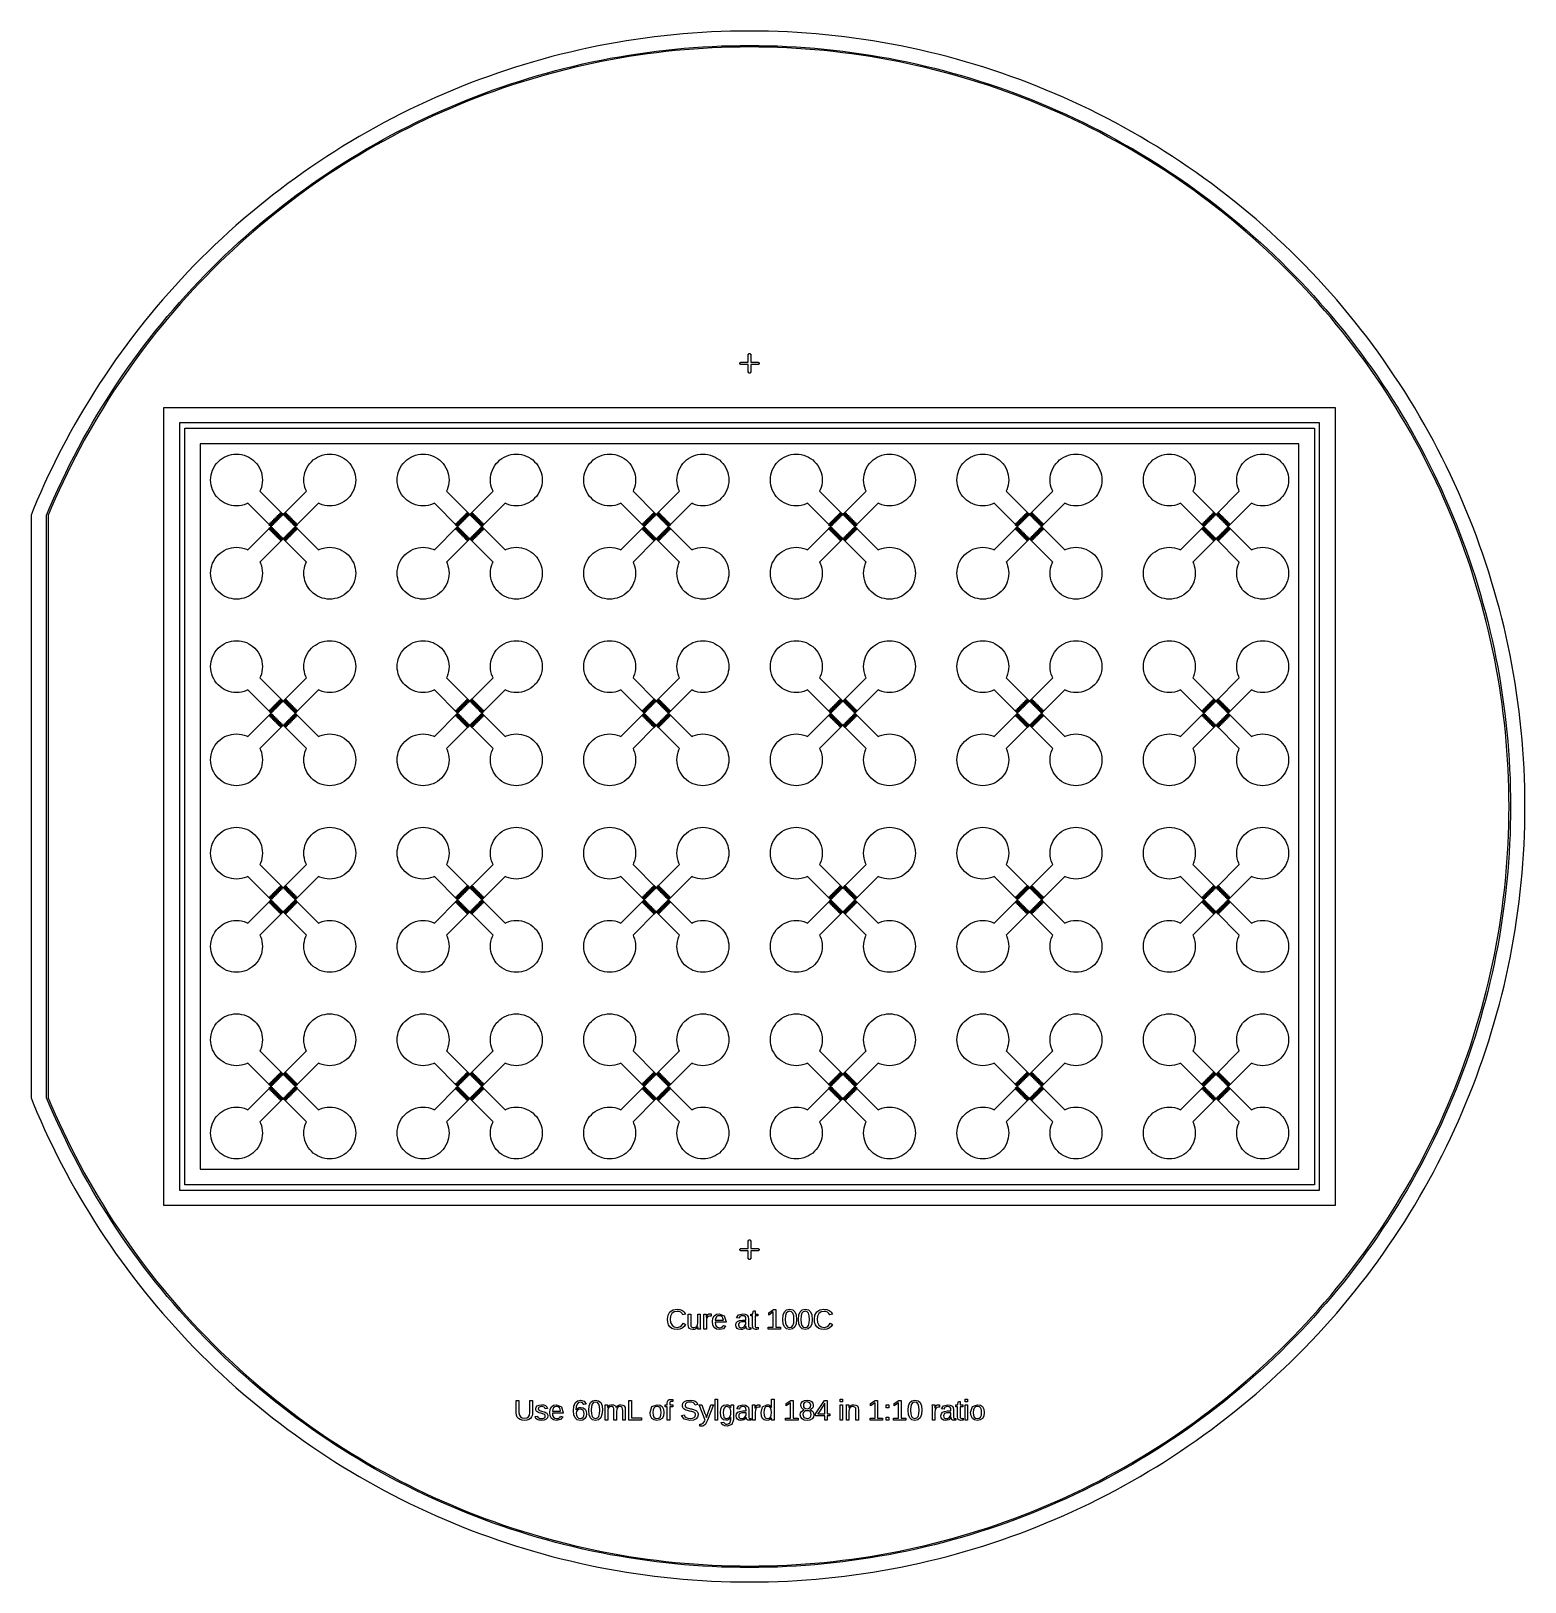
# Model space of a CAD drawing. Extents: x -16 to 132, y -40 to 113.
import ezdxf

# ---------------------------------------------------------------- set-up
doc = ezdxf.new("R2010")
doc.units = 0

msp = doc.modelspace()

# ---------------------------------------------------------------- linework, layer by layer
for p, q in [((51.4667, 113.221), (50.5294, 113.17)), ((52.4046, 113.262), (51.4667, 113.221)), ((53.343, 113.291), (52.4046, 113.262)), ((54.2816, 113.308), (53.343, 113.291)), ((55.2204, 113.314), (54.2816, 113.308)), ((56.1592, 113.308), (55.2204, 113.314)), ((57.0978, 113.291), (56.1592, 113.308)), ((58.0361, 113.262), (57.0978, 113.291)), ((58.9741, 113.221), (58.0361, 113.262)), ((59.9114, 113.17), (58.9741, 113.221)), ((40.296, 111.844), (39.3764, 111.655)), ((41.2178, 112.021), (40.296, 111.844)), ((42.1418, 112.187), (41.2178, 112.021)), ((43.0678, 112.342), (42.1418, 112.187)), ((43.9955, 112.486), (43.0678, 112.342)), ((44.925, 112.618), (43.9955, 112.486)), ((45.856, 112.738), (44.925, 112.618)), ((46.7884, 112.847), (45.856, 112.738)), ((47.7221, 112.945), (46.7884, 112.847)), ((48.6569, 113.032), (47.7221, 112.945)), ((49.5927, 113.106), (48.6569, 113.032)), ((50.5294, 113.17), (49.5927, 113.106)), ((49.6975, 111.685), (50.6167, 111.747)), ((50.6167, 111.747), (51.5367, 111.798)), ((51.5367, 111.798), (52.4571, 111.838)), ((52.4571, 111.838), (53.378, 111.866)), ((53.3817, 111.716), (52.4626, 111.688)), ((53.378, 111.866), (54.2991, 111.883)), ((54.301, 111.733), (53.3817, 111.716)), ((54.2991, 111.883), (55.2204, 111.889)), ((55.2204, 111.739), (54.301, 111.733)), ((55.2204, 111.889), (56.1417, 111.883)), ((56.1398, 111.733), (55.2204, 111.739)), ((57.0591, 111.716), (56.1398, 111.733)), ((56.1417, 111.883), (57.0628, 111.866)), ((57.9782, 111.688), (57.0591, 111.716)), ((57.0628, 111.866), (57.9837, 111.838)), ((57.9837, 111.838), (58.9041, 111.798)), ((58.9041, 111.798), (59.8241, 111.747)), ((59.8241, 111.747), (60.7433, 111.685)), ((60.8481, 113.106), (59.9114, 113.17)), ((61.7839, 113.032), (60.8481, 113.106)), ((62.7187, 112.945), (61.7839, 113.032)), ((63.6524, 112.847), (62.7187, 112.945)), ((64.5848, 112.738), (63.6524, 112.847)), ((65.5158, 112.618), (64.5848, 112.738)), ((66.4453, 112.486), (65.5158, 112.618)), ((67.373, 112.342), (66.4453, 112.486)), ((68.299, 112.187), (67.373, 112.342)), ((69.2229, 112.021), (68.299, 112.187)), ((70.1448, 111.844), (69.2229, 112.021)), ((71.0644, 111.655), (70.1448, 111.844)), ((33.9137, 110.287), (33.0136, 110.02)), ((34.8169, 110.542), (33.9137, 110.287)), ((35.7232, 110.787), (34.8169, 110.542)), ((36.6324, 111.021), (35.7232, 110.787)), ((37.5445, 111.243), (36.6324, 111.021)), ((38.4592, 111.455), (37.5445, 111.243)), ((39.3764, 111.655), (38.4592, 111.455)), ((38.7714, 110.064), (39.6715, 110.261)), ((39.6715, 110.261), (40.574, 110.446)), ((40.6033, 110.299), (39.7026, 110.114)), ((40.574, 110.446), (41.4787, 110.62)), ((41.5061, 110.473), (40.6033, 110.299)), ((41.4787, 110.62), (42.3854, 110.783)), ((42.4111, 110.636), (41.5061, 110.473)), ((42.3854, 110.783), (43.2941, 110.935)), ((43.318, 110.787), (42.4111, 110.636)), ((43.2941, 110.935), (44.2046, 111.076)), ((44.2266, 110.928), (43.318, 110.787)), ((44.2046, 111.076), (45.1168, 111.206)), ((45.1369, 111.057), (44.2266, 110.928)), ((45.1168, 111.206), (46.0304, 111.324)), ((46.0488, 111.175), (45.1369, 111.057)), ((46.0304, 111.324), (46.9455, 111.431)), ((46.962, 111.282), (46.0488, 111.175)), ((46.9455, 111.431), (47.8618, 111.527)), ((47.8765, 111.378), (46.962, 111.282)), ((47.8618, 111.527), (48.7792, 111.612)), ((48.792, 111.462), (47.8765, 111.378)), ((48.7792, 111.612), (49.6975, 111.685)), ((49.7086, 111.536), (48.792, 111.462)), ((50.6259, 111.598), (49.7086, 111.536)), ((51.544, 111.648), (50.6259, 111.598)), ((52.4626, 111.688), (51.544, 111.648)), ((58.8968, 111.648), (57.9782, 111.688)), ((59.8148, 111.598), (58.8968, 111.648)), ((60.7322, 111.536), (59.8148, 111.598)), ((61.6488, 111.462), (60.7322, 111.536)), ((60.7433, 111.685), (61.6616, 111.612)), ((62.5643, 111.378), (61.6488, 111.462)), ((61.6616, 111.612), (62.579, 111.527)), ((63.4788, 111.282), (62.5643, 111.378)), ((62.579, 111.527), (63.4953, 111.431)), ((64.392, 111.175), (63.4788, 111.282)), ((63.4953, 111.431), (64.4104, 111.324)), ((65.3038, 111.057), (64.392, 111.175)), ((64.4104, 111.324), (65.324, 111.206)), ((66.2142, 110.928), (65.3038, 111.057)), ((65.324, 111.206), (66.2362, 111.076)), ((67.1228, 110.787), (66.2142, 110.928)), ((66.2362, 111.076), (67.1467, 110.935)), ((68.0297, 110.636), (67.1228, 110.787)), ((67.1467, 110.935), (68.0554, 110.783)), ((68.9346, 110.473), (68.0297, 110.636)), ((68.0554, 110.783), (68.9621, 110.62)), ((69.8375, 110.299), (68.9346, 110.473)), ((68.9621, 110.62), (69.8668, 110.446)), ((70.7382, 110.114), (69.8375, 110.299)), ((69.8668, 110.446), (70.7693, 110.261)), ((70.7693, 110.261), (71.6694, 110.064)), ((71.9816, 111.455), (71.0644, 111.655)), ((72.8963, 111.243), (71.9816, 111.455)), ((73.8084, 111.021), (72.8963, 111.243)), ((74.7176, 110.787), (73.8084, 111.021)), ((75.6239, 110.542), (74.7176, 110.787)), ((76.5271, 110.287), (75.6239, 110.542)), ((77.4272, 110.02), (76.5271, 110.287)), ((29.4483, 108.842), (28.5664, 108.52)), ((30.3342, 109.153), (29.4483, 108.842)), ((31.2238, 109.452), (30.3342, 109.153)), ((32.1169, 109.742), (31.2238, 109.452)), ((33.0136, 110.02), (32.1169, 109.742)), ((32.5473, 108.383), (33.4273, 108.656)), ((33.4273, 108.656), (34.3105, 108.918)), ((34.3523, 108.774), (33.4708, 108.512)), ((34.3105, 108.918), (35.1969, 109.169)), ((35.237, 109.025), (34.3523, 108.774)), ((35.1969, 109.169), (36.0864, 109.409)), ((36.1246, 109.264), (35.237, 109.025)), ((36.0864, 109.409), (36.9787, 109.639)), ((37.0151, 109.493), (36.1246, 109.264)), ((36.9787, 109.639), (37.8737, 109.857)), ((37.9084, 109.711), (37.0151, 109.493)), ((37.8737, 109.857), (38.7714, 110.064)), ((38.8042, 109.918), (37.9084, 109.711)), ((39.7026, 110.114), (38.8042, 109.918)), ((71.6366, 109.918), (70.7382, 110.114)), ((72.5324, 109.711), (71.6366, 109.918)), ((71.6694, 110.064), (72.5671, 109.857)), ((73.4257, 109.493), (72.5324, 109.711)), ((72.5671, 109.857), (73.4621, 109.639)), ((74.3162, 109.264), (73.4257, 109.493)), ((73.4621, 109.639), (74.3544, 109.409)), ((75.2038, 109.025), (74.3162, 109.264)), ((74.3544, 109.409), (75.2439, 109.169)), ((76.0885, 108.774), (75.2038, 109.025)), ((75.2439, 109.169), (76.1303, 108.918)), ((76.97, 108.512), (76.0885, 108.774)), ((76.1303, 108.918), (77.0135, 108.656)), ((77.0135, 108.656), (77.8935, 108.383)), ((78.3239, 109.742), (77.4272, 110.02)), ((79.217, 109.452), (78.3239, 109.742)), ((80.1066, 109.153), (79.217, 109.452)), ((80.9925, 108.842), (80.1066, 109.153)), ((81.8744, 108.52), (80.9925, 108.842)), ((25.08, 107.126), (24.2194, 106.751)), ((25.9451, 107.49), (25.08, 107.126)), ((26.8146, 107.844), (25.9451, 107.49)), ((27.6884, 108.188), (26.8146, 107.844)), ((28.5664, 108.52), (27.6884, 108.188)), ((28.2013, 106.858), (29.0629, 107.184)), ((29.0629, 107.184), (29.9284, 107.5)), ((29.9789, 107.359), (29.1151, 107.044)), ((29.9284, 107.5), (30.7977, 107.805)), ((30.8465, 107.663), (29.9789, 107.359)), ((30.7977, 107.805), (31.6707, 108.099)), ((31.7178, 107.957), (30.8465, 107.663)), ((31.6707, 108.099), (32.5473, 108.383)), ((32.5926, 108.24), (31.7178, 107.957)), ((33.4708, 108.512), (32.5926, 108.24)), ((77.8482, 108.24), (76.97, 108.512)), ((78.723, 107.957), (77.8482, 108.24)), ((77.8935, 108.383), (78.7701, 108.099)), ((79.5943, 107.663), (78.723, 107.957)), ((78.7701, 108.099), (79.6431, 107.805)), ((80.4619, 107.359), (79.5943, 107.663)), ((79.6431, 107.805), (80.5124, 107.5)), ((81.3257, 107.044), (80.4619, 107.359)), ((80.5124, 107.5), (81.3779, 107.184)), ((81.3779, 107.184), (82.2395, 106.858)), ((82.7524, 108.188), (81.8744, 108.52)), ((83.6262, 107.844), (82.7524, 108.188)), ((84.4957, 107.49), (83.6262, 107.844)), ((85.3608, 107.126), (84.4957, 107.49)), ((86.2214, 106.751), (85.3608, 107.126)), ((22.5124, 105.969), (21.6663, 105.562)), ((23.3635, 106.365), (22.5124, 105.969)), ((24.2194, 106.751), (23.3635, 106.365)), ((24.7969, 105.448), (25.6414, 105.816)), ((25.7005, 105.678), (24.8577, 105.311)), ((25.6414, 105.816), (26.4904, 106.174)), ((26.5479, 106.035), (25.7005, 105.678)), ((26.4904, 106.174), (27.3438, 106.521)), ((27.3995, 106.382), (26.5479, 106.035)), ((27.3438, 106.521), (28.2013, 106.858)), ((28.2553, 106.718), (27.3995, 106.382)), ((29.1151, 107.044), (28.2553, 106.718)), ((82.1855, 106.718), (81.3257, 107.044)), ((83.0413, 106.382), (82.1855, 106.718)), ((82.2395, 106.858), (83.097, 106.521)), ((83.8929, 106.035), (83.0413, 106.382)), ((83.097, 106.521), (83.9503, 106.174)), ((84.7402, 105.678), (83.8929, 106.035)), ((83.9503, 106.174), (84.7993, 105.816)), ((85.5831, 105.311), (84.7402, 105.678)), ((84.7993, 105.816), (85.6439, 105.448)), ((87.0773, 106.365), (86.2214, 106.751)), ((87.9284, 105.969), (87.0773, 106.365)), ((88.7745, 105.562), (87.9284, 105.969)), ((19.1586, 104.281), (18.3333, 103.833)), ((19.9892, 104.718), (19.1586, 104.281)), ((20.8251, 105.145), (19.9892, 104.718)), ((21.6663, 105.562), (20.8251, 105.145)), ((21.4658, 103.872), (22.2913, 104.282)), ((22.3571, 104.147), (21.5333, 103.738)), ((22.2913, 104.282), (23.1217, 104.681)), ((23.1858, 104.545), (22.3571, 104.147)), ((23.1217, 104.681), (23.957, 105.069)), ((24.0194, 104.933), (23.1858, 104.545)), ((23.957, 105.069), (24.7969, 105.448)), ((24.8577, 105.311), (24.0194, 104.933)), ((86.4214, 104.933), (85.5831, 105.311)), ((85.6439, 105.448), (86.4838, 105.069)), ((87.255, 104.545), (86.4214, 104.933)), ((86.4838, 105.069), (87.3191, 104.681)), ((88.0837, 104.147), (87.255, 104.545)), ((87.3191, 104.681), (88.1495, 104.282)), ((88.9075, 103.738), (88.0837, 104.147)), ((88.1495, 104.282), (88.975, 103.872)), ((89.6157, 105.145), (88.7745, 105.562)), ((90.4516, 104.718), (89.6157, 105.145)), ((91.2822, 104.281), (90.4516, 104.718)), ((92.1075, 103.833), (91.2822, 104.281)), ((16.6997, 102.908), (15.8915, 102.43)), ((17.5137, 103.375), (16.6997, 102.908)), ((18.3333, 103.833), (17.5137, 103.375)), ((18.2161, 102.135), (19.0205, 102.585)), ((19.0205, 102.585), (19.8303, 103.024)), ((19.901, 102.892), (19.0928, 102.453)), ((19.8303, 103.024), (20.6455, 103.453)), ((20.7145, 103.32), (19.901, 102.892)), ((20.6455, 103.453), (21.4658, 103.872)), ((21.5333, 103.738), (20.7145, 103.32)), ((89.7263, 103.32), (88.9075, 103.738)), ((88.975, 103.872), (89.7953, 103.453)), ((90.5398, 102.892), (89.7263, 103.32)), ((89.7953, 103.453), (90.6105, 103.024)), ((91.348, 102.453), (90.5398, 102.892)), ((90.6105, 103.024), (91.4203, 102.585)), ((91.4203, 102.585), (92.2247, 102.135)), ((92.9271, 103.375), (92.1075, 103.833)), ((93.7411, 102.908), (92.9271, 103.375)), ((94.5493, 102.43), (93.7411, 102.908)), ((14.2931, 101.445), (13.503, 100.938)), ((15.0893, 101.942), (14.2931, 101.445)), ((15.8915, 102.43), (15.0893, 101.942)), ((15.8368, 100.729), (16.6241, 101.208)), ((16.7012, 101.079), (15.9155, 100.601)), ((16.6241, 101.208), (17.4173, 101.676)), ((17.4928, 101.547), (16.7012, 101.079)), ((17.4173, 101.676), (18.2161, 102.135)), ((18.29, 102.005), (17.4928, 101.547)), ((19.0928, 102.453), (18.29, 102.005)), ((92.1508, 102.005), (91.348, 102.453)), ((92.948, 101.547), (92.1508, 102.005)), ((92.2247, 102.135), (93.0235, 101.676)), ((93.7395, 101.079), (92.948, 101.547)), ((93.0235, 101.676), (93.8167, 101.208)), ((94.5253, 100.601), (93.7395, 101.079)), ((93.8167, 101.208), (94.604, 100.729)), ((95.3515, 101.942), (94.5493, 102.43)), ((96.1477, 101.445), (95.3515, 101.942)), ((96.9378, 100.938), (96.1477, 101.445)), ((11.9419, 99.8947), (11.1711, 99.3588)), ((12.7193, 100.421), (11.9419, 99.8947)), ((13.503, 100.938), (12.7193, 100.421)), ((13.511, 99.2362), (14.2801, 99.7433)), ((14.3619, 99.6176), (13.5943, 99.1115)), ((14.2801, 99.7433), (15.0555, 100.241)), ((15.1357, 100.114), (14.3619, 99.6176)), ((15.0555, 100.241), (15.8368, 100.729)), ((15.9155, 100.601), (15.1357, 100.114)), ((95.3051, 100.114), (94.5253, 100.601)), ((94.604, 100.729), (95.3853, 100.241)), ((96.0789, 99.6176), (95.3051, 100.114)), ((95.3853, 100.241), (96.1607, 99.7433)), ((96.8465, 99.1115), (96.0789, 99.6176)), ((96.1607, 99.7433), (96.9298, 99.2362)), ((97.7215, 100.421), (96.9378, 100.938)), ((98.4989, 99.8947), (97.7215, 100.421)), ((99.2697, 99.3588), (98.4989, 99.8947)), ((9.64941, 98.259), (8.8988, 97.6951)), ((10.4069, 98.8136), (9.64941, 98.259)), ((11.1711, 99.3588), (10.4069, 98.8136)), ((11.2416, 97.6587), (11.9916, 98.1938)), ((12.078, 98.0711), (11.3295, 97.5371)), ((11.9916, 98.1938), (12.7481, 98.7196)), ((12.8329, 98.5959), (12.078, 98.0711)), ((12.7481, 98.7196), (13.511, 99.2362)), ((13.5943, 99.1115), (12.8329, 98.5959)), ((97.6078, 98.5959), (96.8465, 99.1115)), ((96.9298, 99.2362), (97.6927, 98.7196)), ((98.3628, 98.0711), (97.6078, 98.5959)), ((97.6927, 98.7196), (98.4492, 98.1938)), ((99.1113, 97.5371), (98.3628, 98.0711)), ((98.4492, 98.1938), (99.1992, 97.6587)), ((100.034, 98.8136), (99.2697, 99.3588)), ((100.791, 98.259), (100.034, 98.8136)), ((101.542, 97.6951), (100.791, 98.259)), ((7.41866, 96.54), (6.68932, 95.9489)), ((8.15518, 97.1221), (7.41866, 96.54)), ((8.8988, 97.6951), (8.15518, 97.1221)), ((9.03189, 95.9987), (9.76166, 96.5611)), ((9.85249, 96.4417), (9.12418, 95.8804)), ((9.76166, 96.5611), (10.4983, 97.1144)), ((10.5876, 96.9939), (9.85249, 96.4417)), ((10.4983, 97.1144), (11.2416, 97.6587)), ((11.3295, 97.5371), (10.5876, 96.9939)), ((99.8532, 96.9939), (99.1113, 97.5371)), ((99.1992, 97.6587), (99.9425, 97.1144)), ((100.588, 96.4417), (99.8532, 96.9939)), ((99.9425, 97.1144), (100.679, 96.5611)), ((101.317, 95.8804), (100.588, 96.4417)), ((100.679, 96.5611), (101.409, 95.9987)), ((102.286, 97.1221), (101.542, 97.6951)), ((103.022, 96.54), (102.286, 97.1221)), ((103.751, 95.9489), (103.022, 96.54)), ((5.96729, 95.3489), (5.25269, 94.7401)), ((6.68932, 95.9489), (5.96729, 95.3489)), ((7.59332, 94.8474), (8.30908, 95.4274)), ((8.4028, 95.3103), (7.68849, 94.7314)), ((8.30908, 95.4274), (9.03189, 95.9987)), ((9.12418, 95.8804), (8.4028, 95.3103)), ((102.038, 95.3103), (101.317, 95.8804)), ((101.409, 95.9987), (102.132, 95.4274)), ((102.752, 94.7314), (102.038, 95.3103)), ((102.132, 95.4274), (102.847, 94.8474)), ((104.474, 95.3489), (103.751, 95.9489)), ((105.188, 94.7401), (104.474, 95.3489)), ((3.84615, 93.4964), (3.15443, 92.8616)), ((4.54559, 94.1225), (3.84615, 93.4964)), ((5.25269, 94.7401), (4.54559, 94.1225)), ((5.48953, 93.055), (6.18346, 93.661)), ((6.28143, 93.5475), (5.5889, 92.9426)), ((6.18346, 93.661), (6.88475, 94.2585)), ((6.98132, 94.1438), (6.28143, 93.5475)), ((6.88475, 94.2585), (7.59332, 94.8474)), ((7.68849, 94.7314), (6.98132, 94.1438)), ((103.459, 94.1438), (102.752, 94.7314)), ((102.847, 94.8474), (103.556, 94.2585)), ((104.159, 93.5475), (103.459, 94.1438)), ((103.556, 94.2585), (104.257, 93.661)), ((104.852, 92.9426), (104.159, 93.5475)), ((104.257, 93.661), (104.951, 93.055)), ((105.895, 94.1225), (105.188, 94.7401)), ((106.595, 93.4964), (105.895, 94.1225)), ((107.286, 92.8616), (106.595, 93.4964)), ((2.47055, 92.2185), (1.79462, 91.567)), ((3.15443, 92.8616), (2.47055, 92.2185)), ((3.45314, 91.1864), (4.12428, 91.8176)), ((4.12428, 91.8176), (4.80312, 92.4405)), ((4.90385, 92.3294), (4.22638, 91.7077)), ((4.80312, 92.4405), (5.48953, 93.055)), ((5.5889, 92.9426), (4.90385, 92.3294)), ((105.537, 92.3294), (104.852, 92.9426)), ((104.951, 93.055), (105.638, 92.4405)), ((106.214, 91.7077), (105.537, 92.3294)), ((105.638, 92.4405), (106.317, 91.8176)), ((106.317, 91.8176), (106.988, 91.1864)), ((107.97, 92.2185), (107.286, 92.8616)), ((108.646, 91.567), (107.97, 92.2185)), ((1.12674, 90.9073), (0.46699, 90.2394)), ((1.79462, 91.567), (1.12674, 90.9073)), ((2.13437, 89.8996), (2.78981, 90.5471)), ((2.89456, 90.4397), (2.24043, 89.7936)), ((2.78981, 90.5471), (3.45314, 91.1864)), ((3.55658, 91.0778), (2.89456, 90.4397)), ((4.22638, 91.7077), (3.55658, 91.0778)), ((106.884, 91.0778), (106.214, 91.7077)), ((107.546, 90.4397), (106.884, 91.0778)), ((106.988, 91.1864), (107.651, 90.5471)), ((108.2, 89.7936), (107.546, 90.4397)), ((107.651, 90.5471), (108.306, 89.8996)), ((109.314, 90.9073), (108.646, 91.567)), ((109.974, 90.2394), (109.314, 90.9073)), ((-0.82764, 88.8796), (-1.46234, 88.1879)), ((-0.18448, 89.5634), (-0.82764, 88.8796)), ((0.46699, 90.2394), (-0.18448, 89.5634)), ((0.84755, 88.5809), (1.48691, 89.2442)), ((1.59427, 89.1394), (0.95619, 88.4774)), ((1.48691, 89.2442), (2.13437, 89.8996)), ((2.24043, 89.7936), (1.59427, 89.1394)), ((108.847, 89.1394), (108.2, 89.7936)), ((108.306, 89.8996), (108.954, 89.2442)), ((109.485, 88.4774), (108.847, 89.1394)), ((108.954, 89.2442), (109.593, 88.5809)), ((110.625, 89.5634), (109.974, 90.2394)), ((111.268, 88.8796), (110.625, 89.5634)), ((111.903, 88.1879), (111.268, 88.8796)), ((-2.08852, 87.4884), (-2.70605, 86.7813)), ((-1.46234, 88.1879), (-2.08852, 87.4884)), ((-1.021, 86.5445), (-0.40649, 87.2309)), ((-0.40649, 87.2309), (0.21638, 87.9097)), ((0.32628, 87.8076), (-0.29535, 87.1301)), ((0.21638, 87.9097), (0.84755, 88.5809)), ((0.95619, 88.4774), (0.32628, 87.8076)), ((110.115, 87.8076), (109.485, 88.4774)), ((109.593, 88.5809), (110.224, 87.9097)), ((110.736, 87.1301), (110.115, 87.8076)), ((110.224, 87.9097), (110.847, 87.2309)), ((110.847, 87.2309), (111.462, 86.5445)), ((112.529, 87.4884), (111.903, 88.1879)), ((113.147, 86.7813), (112.529, 87.4884)), ((-3.31488, 86.0667), (-3.91489, 85.3447)), ((-2.70605, 86.7813), (-3.31488, 86.0667)), ((-2.22452, 85.1492), (-1.62703, 85.8505)), ((-1.51346, 85.7526), (-2.10974, 85.0527)), ((-1.62703, 85.8505), (-1.021, 86.5445)), ((-0.90863, 86.4451), (-1.51346, 85.7526)), ((-0.29535, 87.1301), (-0.90863, 86.4451)), ((111.349, 86.4451), (110.736, 87.1301)), ((111.954, 85.7526), (111.349, 86.4451)), ((111.462, 86.5445), (112.068, 85.8505)), ((112.551, 85.0527), (111.954, 85.7526)), ((112.068, 85.8505), (112.665, 85.1492)), ((113.756, 86.0667), (113.147, 86.7813)), ((114.356, 85.3447), (113.756, 86.0667)), ((-4.50598, 84.6153), (-5.08809, 83.8788)), ((-3.91489, 85.3447), (-4.50598, 84.6153)), ((-3.39343, 83.7249), (-2.81334, 84.4407)), ((-2.69739, 84.3455), (-3.27632, 83.6312)), ((-2.81334, 84.4407), (-2.22452, 85.1492)), ((-2.10974, 85.0527), (-2.69739, 84.3455)), ((113.138, 84.3455), (112.551, 85.0527)), ((112.665, 85.1492), (113.254, 84.4407)), ((113.717, 83.6312), (113.138, 84.3455)), ((113.254, 84.4407), (113.834, 83.7249)), ((114.947, 84.6153), (114.356, 85.3447)), ((115.529, 83.8788), (114.947, 84.6153)), ((-5.6611, 83.1352), (-6.22496, 82.3846)), ((-5.08809, 83.8788), (-5.6611, 83.1352)), ((-4.52704, 82.2723), (-3.96469, 83.0021)), ((-3.84644, 82.9098), (-4.40765, 82.1815)), ((-3.96469, 83.0021), (-3.39343, 83.7249)), ((-3.27632, 83.6312), (-3.84644, 82.9098)), ((114.287, 82.9098), (113.717, 83.6312)), ((113.834, 83.7249), (114.406, 83.0021)), ((114.848, 82.1815), (114.287, 82.9098)), ((114.406, 83.0021), (114.968, 82.2723)), ((116.102, 83.1352), (115.529, 83.8788)), ((116.666, 82.3846), (116.102, 83.1352)), ((-6.77956, 81.6271), (-7.32481, 80.8629)), ((-6.22496, 82.3846), (-6.77956, 81.6271)), ((-5.62465, 80.7924), (-5.08038, 81.5357)), ((-4.9599, 81.4464), (-5.50308, 80.7045)), ((-5.08038, 81.5357), (-4.52704, 82.2723)), ((-4.40765, 82.1815), (-4.9599, 81.4464)), ((55.0926, 80.6576), (55.0926, 81.4245)), ((55.0926, 81.4245), (55.1565, 81.4245)), ((55.1565, 81.4245), (55.1565, 81.4884)), ((55.1565, 81.4884), (55.2843, 81.4884)), ((55.2843, 81.4884), (55.2843, 81.4245)), ((55.2843, 81.4245), (55.3482, 81.4245)), ((55.3482, 81.4245), (55.3482, 80.6576)), ((115.401, 81.4464), (114.848, 82.1815)), ((114.968, 82.2723), (115.521, 81.5357)), ((115.944, 80.7045), (115.401, 81.4464)), ((115.521, 81.5357), (116.065, 80.7924)), ((117.22, 81.6271), (116.666, 82.3846)), ((117.766, 80.8629), (117.22, 81.6271)), ((-7.86066, 80.0921), (-8.38701, 79.3147)), ((-7.32481, 80.8629), (-7.86066, 80.0921)), ((-6.68562, 79.2859), (-6.15976, 80.0424)), ((-6.03712, 79.956), (-6.56194, 79.201)), ((-6.15976, 80.0424), (-5.62465, 80.7924)), ((-5.50308, 80.7045), (-6.03712, 79.956)), ((54.2617, 80.4658), (54.2617, 80.5937)), ((54.2617, 80.5937), (54.3256, 80.5937)), ((54.3256, 80.4658), (54.2617, 80.4658)), ((54.3256, 80.5937), (54.3256, 80.6576)), ((54.3256, 80.6576), (55.0926, 80.6576)), ((54.3256, 80.4019), (54.3256, 80.4658)), ((55.0926, 80.4019), (54.3256, 80.4019)), ((55.0926, 79.635), (55.0926, 80.4019)), ((55.1565, 79.635), (55.0926, 79.635)), ((55.1565, 79.5711), (55.1565, 79.635)), ((55.2843, 79.5711), (55.1565, 79.5711)), ((55.3482, 79.635), (55.2843, 79.635)), ((55.2843, 79.635), (55.2843, 79.5711)), ((55.3482, 80.6576), (56.1152, 80.6576)), ((56.1152, 80.4019), (55.3482, 80.4019)), ((55.3482, 80.4019), (55.3482, 79.635)), ((56.1152, 80.6576), (56.1152, 80.5937)), ((56.1152, 80.5937), (56.1791, 80.5937)), ((56.1791, 80.4658), (56.1152, 80.4658)), ((56.1152, 80.4658), (56.1152, 80.4019)), ((56.1791, 80.5937), (56.1791, 80.4658)), ((116.478, 79.956), (115.944, 80.7045)), ((116.065, 80.7924), (116.601, 80.0424)), ((117.003, 79.201), (116.478, 79.956)), ((116.601, 80.0424), (117.126, 79.2859)), ((118.301, 80.0921), (117.766, 80.8629)), ((118.828, 79.3147), (118.301, 80.0921)), ((-8.90378, 78.531), (-9.41087, 77.7409)), ((-8.38701, 79.3147), (-8.90378, 78.531)), ((-7.7093, 77.7539), (-7.20216, 78.523)), ((-7.07744, 78.4397), (-7.58357, 77.6721)), ((-7.20216, 78.523), (-6.68562, 79.2859)), ((-6.56194, 79.201), (-7.07744, 78.4397)), ((117.518, 78.4397), (117.003, 79.201)), ((117.126, 79.2859), (117.643, 78.523)), ((118.024, 77.6721), (117.518, 78.4397)), ((117.643, 78.523), (118.15, 77.7539)), ((119.345, 78.531), (118.828, 79.3147)), ((119.852, 77.7409), (119.345, 78.531)), ((-9.90825, 76.9447), (-10.3958, 76.1425)), ((-9.41087, 77.7409), (-9.90825, 76.9447)), ((-8.69507, 76.1972), (-8.20695, 76.9785)), ((-8.08023, 76.8983), (-8.56737, 76.1185)), ((-8.20695, 76.9785), (-7.7093, 77.7539)), ((-7.58357, 77.6721), (-8.08023, 76.8983)), ((118.521, 76.8983), (118.024, 77.6721)), ((118.15, 77.7539), (118.648, 76.9785)), ((119.008, 76.1185), (118.521, 76.8983)), ((118.648, 76.9785), (119.136, 76.1972)), ((120.349, 76.9447), (119.852, 77.7409)), ((120.837, 76.1425), (120.349, 76.9447)), ((-10.8735, 75.3343), (-11.3412, 74.5203)), ((-10.3958, 76.1425), (-10.8735, 75.3343)), ((-9.64235, 74.6167), (-9.17355, 75.4099)), ((-9.04491, 75.3327), (-9.51276, 74.5412)), ((-9.17355, 75.4099), (-8.69507, 76.1972)), ((-8.56737, 76.1185), (-9.04491, 75.3327)), ((-2.55649, -2.55649), (-2.55649, 76.1837)), ((-2.55649, 76.1837), (112.997, 76.1837)), ((112.997, 76.1837), (112.997, -2.55649)), ((119.486, 75.3327), (119.008, 76.1185)), ((119.136, 76.1972), (119.614, 75.4099)), ((119.954, 74.5412), (119.486, 75.3327)), ((119.614, 75.4099), (120.083, 74.6167)), ((121.314, 75.3343), (120.837, 76.1425)), ((121.782, 74.5203), (121.314, 75.3343)), ((-11.799, 73.7007), (-12.2466, 72.8754)), ((-11.3412, 74.5203), (-11.799, 73.7007)), ((-10.5506, 73.0135), (-10.1014, 73.8179)), ((-9.97086, 73.744), (-10.4191, 72.9412)), ((-10.1014, 73.8179), (-9.64235, 74.6167)), ((-9.51276, 74.5412), (-9.97086, 73.744)), ((111.463, 74.6498), (-1.0226, 74.6498)), ((-1.0226, 74.6498), (-1.0226, -1.0226)), ((-0.51129, -0.51129), (-0.51129, 74.1385)), ((-0.51129, 74.1385), (110.952, 74.1385)), ((110.952, 74.1385), (110.952, -0.51129)), ((111.463, -1.0226), (111.463, 74.6498)), ((120.412, 73.744), (119.954, 74.5412)), ((120.083, 74.6167), (120.542, 73.8179)), ((120.86, 72.9412), (120.412, 73.744)), ((120.542, 73.8179), (120.991, 73.0135)), ((122.24, 73.7007), (121.782, 74.5203)), ((122.687, 72.8754), (122.24, 73.7007)), ((-12.684, 72.0448), (-13.1112, 71.2089)), ((-12.2466, 72.8754), (-12.684, 72.0448)), ((-11.4191, 71.3885), (-10.9898, 72.2037)), ((-10.8575, 72.133), (-11.286, 71.3195)), ((-10.9898, 72.2037), (-10.5506, 73.0135)), ((-10.4191, 72.9412), (-10.8575, 72.133)), ((109.418, 72.6046), (1.0226, 72.6046)), ((1.0226, 72.6046), (1.0226, 1.0226)), ((109.418, 1.0226), (109.418, 72.6046)), ((121.298, 72.133), (120.86, 72.9412)), ((120.991, 73.0135), (121.431, 72.2037)), ((121.727, 71.3195), (121.298, 72.133)), ((121.431, 72.2037), (121.86, 71.3885)), ((123.125, 72.0448), (122.687, 72.8754)), ((123.552, 71.2089), (123.125, 72.0448)), ((-13.1112, 71.2089), (-13.5282, 70.3677)), ((-12.2476, 69.7427), (-11.8384, 70.5682)), ((-11.7044, 70.5007), (-12.1128, 69.6769)), ((-11.8384, 70.5682), (-11.4191, 71.3885)), ((-11.286, 71.3195), (-11.7044, 70.5007)), ((2.34991, 70.2278), (2.47891, 70.4429)), ((2.47891, 70.4429), (2.62834, 70.6445)), ((2.62834, 70.6445), (2.79683, 70.8303)), ((2.79683, 70.8303), (2.98273, 70.9988)), ((2.98273, 70.9988), (3.18425, 71.1483)), ((3.18425, 71.1483), (3.39941, 71.2773)), ((3.39941, 71.2773), (3.62622, 71.3845)), ((3.62622, 71.3845), (3.86244, 71.469)), ((3.86244, 71.469), (4.1058, 71.53)), ((4.1058, 71.53), (4.35397, 71.5668)), ((4.35397, 71.5668), (4.60455, 71.5791)), ((4.60455, 71.5791), (4.85516, 71.5668)), ((4.85516, 71.5668), (5.1033, 71.53)), ((5.1033, 71.53), (5.34668, 71.469)), ((5.34668, 71.469), (5.5829, 71.3845)), ((5.5829, 71.3845), (5.80969, 71.2773)), ((5.80969, 71.2773), (6.02487, 71.1483)), ((6.02487, 71.1483), (6.22639, 70.9988)), ((6.22639, 70.9988), (6.41229, 70.8303)), ((6.41229, 70.8303), (6.58078, 70.6444)), ((6.58078, 70.6444), (6.73021, 70.4429)), ((6.73021, 70.4429), (6.85919, 70.2277)), ((11.5476, 70.2277), (11.6766, 70.4429)), ((11.6766, 70.4429), (11.826, 70.6444)), ((11.826, 70.6444), (11.9945, 70.8303)), ((11.9945, 70.8303), (12.1804, 70.9988)), ((12.1804, 70.9988), (12.3819, 71.1483)), ((12.3819, 71.1483), (12.5971, 71.2773)), ((12.5971, 71.2773), (12.8239, 71.3845)), ((12.8239, 71.3845), (13.0601, 71.469)), ((13.0601, 71.469), (13.3035, 71.53)), ((13.3035, 71.53), (13.5516, 71.5668)), ((13.5516, 71.5668), (13.8022, 71.5791)), ((13.8022, 71.5791), (14.0528, 71.5668)), ((14.0528, 71.5668), (14.301, 71.53)), ((14.301, 71.53), (14.5443, 71.469)), ((14.5443, 71.469), (14.7805, 71.3845)), ((14.7805, 71.3845), (15.0074, 71.2773)), ((15.0074, 71.2773), (15.2225, 71.1483)), ((15.2225, 71.1483), (15.424, 70.9988)), ((15.424, 70.9988), (15.6099, 70.8303)), ((15.6099, 70.8303), (15.7784, 70.6445)), ((15.7784, 70.6445), (15.9279, 70.4429)), ((15.9279, 70.4429), (16.0569, 70.2278)), ((20.7567, 70.2278), (20.8857, 70.4429)), ((20.8857, 70.4429), (21.0351, 70.6445)), ((21.0351, 70.6445), (21.2036, 70.8303)), ((21.2036, 70.8303), (21.3895, 70.9988)), ((21.3895, 70.9988), (21.591, 71.1483)), ((21.591, 71.1483), (21.8062, 71.2773)), ((21.8062, 71.2773), (22.033, 71.3845)), ((22.033, 71.3845), (22.2692, 71.469)), ((22.2692, 71.469), (22.5126, 71.53)), ((22.5126, 71.53), (22.7608, 71.5668)), ((22.7608, 71.5668), (23.0114, 71.5791)), ((23.0114, 71.5791), (23.262, 71.5668)), ((23.262, 71.5668), (23.5101, 71.53)), ((23.5101, 71.53), (23.7535, 71.469)), ((23.7535, 71.469), (23.9897, 71.3845)), ((23.9897, 71.3845), (24.2165, 71.2773)), ((24.2165, 71.2773), (24.4317, 71.1483)), ((24.4317, 71.1483), (24.6332, 70.9988)), ((24.6332, 70.9988), (24.8191, 70.8303)), ((24.8191, 70.8303), (24.9876, 70.6444)), ((24.9876, 70.6444), (25.137, 70.4429)), ((25.137, 70.4429), (25.266, 70.2277)), ((29.9544, 70.2277), (30.0834, 70.4429)), ((30.0834, 70.4429), (30.2328, 70.6444)), ((30.2328, 70.6444), (30.4013, 70.8303)), ((30.4013, 70.8303), (30.5872, 70.9988)), ((30.5872, 70.9988), (30.7887, 71.1483)), ((30.7887, 71.1483), (31.0039, 71.2773)), ((31.0039, 71.2773), (31.2307, 71.3845)), ((31.2307, 71.3845), (31.4669, 71.469)), ((31.4669, 71.469), (31.7103, 71.53)), ((31.7103, 71.53), (31.9584, 71.5668)), ((31.9584, 71.5668), (32.209, 71.5791)), ((32.209, 71.5791), (32.4596, 71.5668)), ((32.4596, 71.5668), (32.7078, 71.53)), ((32.7078, 71.53), (32.9511, 71.469)), ((32.9511, 71.469), (33.1873, 71.3845)), ((33.1873, 71.3845), (33.4142, 71.2773)), ((33.4142, 71.2773), (33.6293, 71.1483)), ((33.6293, 71.1483), (33.8308, 70.9988)), ((33.8308, 70.9988), (34.0167, 70.8303)), ((34.0167, 70.8303), (34.1852, 70.6445)), ((34.1852, 70.6445), (34.3347, 70.4429)), ((34.3347, 70.4429), (34.4637, 70.2278)), ((39.1635, 70.2278), (39.2925, 70.4429)), ((39.2925, 70.4429), (39.4419, 70.6445)), ((39.4419, 70.6445), (39.6104, 70.8303)), ((39.6104, 70.8303), (39.7963, 70.9988)), ((39.7963, 70.9988), (39.9978, 71.1483)), ((39.9978, 71.1483), (40.213, 71.2773)), ((40.213, 71.2773), (40.4398, 71.3845)), ((40.4398, 71.3845), (40.676, 71.469)), ((40.676, 71.469), (40.9194, 71.53)), ((40.9194, 71.53), (41.1676, 71.5668)), ((41.1676, 71.5668), (41.4182, 71.5791)), ((41.4182, 71.5791), (41.6688, 71.5668)), ((41.6688, 71.5668), (41.9169, 71.53)), ((41.9169, 71.53), (42.1603, 71.469)), ((42.1603, 71.469), (42.3965, 71.3845)), ((42.3965, 71.3845), (42.6233, 71.2773)), ((42.6233, 71.2773), (42.8385, 71.1483)), ((42.8385, 71.1483), (43.04, 70.9988)), ((43.04, 70.9988), (43.2259, 70.8303)), ((43.2259, 70.8303), (43.3944, 70.6444)), ((43.3944, 70.6444), (43.5438, 70.4429)), ((43.5438, 70.4429), (43.6728, 70.2277)), ((48.3612, 70.2277), (48.4902, 70.4429)), ((48.4902, 70.4429), (48.6396, 70.6444)), ((48.6396, 70.6444), (48.8081, 70.8303)), ((48.8081, 70.8303), (48.994, 70.9988)), ((48.994, 70.9988), (49.1955, 71.1483)), ((49.1955, 71.1483), (49.4107, 71.2773)), ((49.4107, 71.2773), (49.6375, 71.3845)), ((49.6375, 71.3845), (49.8737, 71.469)), ((49.8737, 71.469), (50.1171, 71.53)), ((50.1171, 71.53), (50.3652, 71.5668)), ((50.3652, 71.5668), (50.6158, 71.5791)), ((50.6158, 71.5791), (50.8664, 71.5668)), ((50.8664, 71.5668), (51.1146, 71.53)), ((51.1146, 71.53), (51.3579, 71.469)), ((51.3579, 71.469), (51.5941, 71.3845)), ((51.5941, 71.3845), (51.821, 71.2773)), ((51.821, 71.2773), (52.0361, 71.1483)), ((52.0361, 71.1483), (52.2376, 70.9988)), ((52.2376, 70.9988), (52.4235, 70.8303)), ((52.4235, 70.8303), (52.592, 70.6445)), ((52.592, 70.6445), (52.7415, 70.4429)), ((52.7415, 70.4429), (52.8705, 70.2278)), ((57.5703, 70.2278), (57.6993, 70.4429)), ((57.6993, 70.4429), (57.8487, 70.6445)), ((57.8487, 70.6445), (58.0172, 70.8303)), ((58.0172, 70.8303), (58.2031, 70.9988)), ((58.2031, 70.9988), (58.4046, 71.1483)), ((58.4046, 71.1483), (58.6198, 71.2773)), ((58.6198, 71.2773), (58.8466, 71.3845)), ((58.8466, 71.3845), (59.0828, 71.469)), ((59.0828, 71.469), (59.3262, 71.53)), ((59.3262, 71.53), (59.5744, 71.5668)), ((59.5744, 71.5668), (59.825, 71.5791)), ((59.825, 71.5791), (60.0756, 71.5668)), ((60.0756, 71.5668), (60.3237, 71.53)), ((60.3237, 71.53), (60.5671, 71.469)), ((60.5671, 71.469), (60.8033, 71.3845)), ((60.8033, 71.3845), (61.0301, 71.2773)), ((61.0301, 71.2773), (61.2453, 71.1483)), ((61.2453, 71.1483), (61.4468, 70.9988)), ((61.4468, 70.9988), (61.6327, 70.8303)), ((61.6327, 70.8303), (61.8012, 70.6444)), ((61.8012, 70.6444), (61.9506, 70.4429)), ((61.9506, 70.4429), (62.0796, 70.2277)), ((66.768, 70.2277), (66.897, 70.4429)), ((66.897, 70.4429), (67.0464, 70.6444)), ((67.0464, 70.6444), (67.2149, 70.8303)), ((67.2149, 70.8303), (67.4008, 70.9988)), ((67.4008, 70.9988), (67.6023, 71.1483)), ((67.6023, 71.1483), (67.8175, 71.2773)), ((67.8175, 71.2773), (68.0443, 71.3845)), ((68.0443, 71.3845), (68.2805, 71.469)), ((68.2805, 71.469), (68.5239, 71.53)), ((68.5239, 71.53), (68.772, 71.5668)), ((68.772, 71.5668), (69.0226, 71.5791)), ((69.0226, 71.5791), (69.2732, 71.5668)), ((69.2732, 71.5668), (69.5214, 71.53)), ((69.5214, 71.53), (69.7647, 71.469)), ((69.7647, 71.469), (70.001, 71.3845)), ((70.001, 71.3845), (70.2278, 71.2773)), ((70.2278, 71.2773), (70.4429, 71.1483)), ((70.4429, 71.1483), (70.6445, 70.9988)), ((70.6445, 70.9988), (70.8303, 70.8303)), ((70.8303, 70.8303), (70.9988, 70.6445)), ((70.9988, 70.6445), (71.1483, 70.4429)), ((71.1483, 70.4429), (71.2773, 70.2278)), ((75.9771, 70.2278), (76.1061, 70.4429)), ((76.1061, 70.4429), (76.2556, 70.6445)), ((76.2556, 70.6445), (76.424, 70.8303)), ((76.424, 70.8303), (76.6099, 70.9988)), ((76.6099, 70.9988), (76.8114, 71.1483)), ((76.8114, 71.1483), (77.0266, 71.2773)), ((77.0266, 71.2773), (77.2534, 71.3845)), ((77.2534, 71.3845), (77.4896, 71.469)), ((77.4896, 71.469), (77.733, 71.53)), ((77.733, 71.53), (77.9812, 71.5668)), ((77.9812, 71.5668), (78.2318, 71.5791)), ((78.2318, 71.5791), (78.4824, 71.5668)), ((78.4824, 71.5668), (78.7305, 71.53)), ((78.7305, 71.53), (78.9739, 71.469)), ((78.9739, 71.469), (79.2101, 71.3845)), ((79.2101, 71.3845), (79.4369, 71.2773)), ((79.4369, 71.2773), (79.6521, 71.1483)), ((79.6521, 71.1483), (79.8536, 70.9988)), ((79.8536, 70.9988), (80.0395, 70.8303)), ((80.0395, 70.8303), (80.208, 70.6444)), ((80.208, 70.6444), (80.3574, 70.4429)), ((80.3574, 70.4429), (80.4864, 70.2277)), ((85.1748, 70.2277), (85.3038, 70.4429)), ((85.3038, 70.4429), (85.4532, 70.6444)), ((85.4532, 70.6444), (85.6217, 70.8303)), ((85.6217, 70.8303), (85.8076, 70.9988)), ((85.8076, 70.9988), (86.0091, 71.1483)), ((86.0091, 71.1483), (86.2243, 71.2773)), ((86.2243, 71.2773), (86.4511, 71.3845)), ((86.4511, 71.3845), (86.6873, 71.469)), ((86.6873, 71.469), (86.9307, 71.53)), ((86.9307, 71.53), (87.1788, 71.5668)), ((87.1788, 71.5668), (87.4294, 71.5791)), ((87.4294, 71.5791), (87.68, 71.5668)), ((87.68, 71.5668), (87.9282, 71.53)), ((87.9282, 71.53), (88.1715, 71.469)), ((88.1715, 71.469), (88.4078, 71.3845)), ((88.4078, 71.3845), (88.6346, 71.2773)), ((88.6346, 71.2773), (88.8497, 71.1483)), ((88.8497, 71.1483), (89.0513, 70.9988)), ((89.0513, 70.9988), (89.2371, 70.8303)), ((89.2371, 70.8303), (89.4056, 70.6445)), ((89.4056, 70.6445), (89.5551, 70.4429)), ((89.5551, 70.4429), (89.6841, 70.2278)), ((94.3839, 70.2278), (94.5129, 70.4429)), ((94.5129, 70.4429), (94.6624, 70.6445)), ((94.6624, 70.6445), (94.8308, 70.8303)), ((94.8308, 70.8303), (95.0167, 70.9988)), ((95.0167, 70.9988), (95.2182, 71.1483)), ((95.2182, 71.1483), (95.4334, 71.2773)), ((95.4334, 71.2773), (95.6602, 71.3845)), ((95.6602, 71.3845), (95.8964, 71.469)), ((95.8964, 71.469), (96.1398, 71.53)), ((96.1398, 71.53), (96.388, 71.5668)), ((96.388, 71.5668), (96.6385, 71.5791)), ((96.6385, 71.5791), (96.8892, 71.5668)), ((96.8892, 71.5668), (97.1373, 71.53)), ((97.1373, 71.53), (97.3807, 71.469)), ((97.3807, 71.469), (97.6169, 71.3845)), ((97.6169, 71.3845), (97.8437, 71.2773)), ((97.8437, 71.2773), (98.0589, 71.1483)), ((98.0589, 71.1483), (98.2604, 70.9988)), ((98.2604, 70.9988), (98.4463, 70.8303)), ((98.4463, 70.8303), (98.6148, 70.6444)), ((98.6148, 70.6444), (98.7642, 70.4429)), ((98.7642, 70.4429), (98.8932, 70.2277)), ((103.582, 70.2277), (103.711, 70.4429)), ((103.711, 70.4429), (103.86, 70.6444)), ((103.86, 70.6444), (104.028, 70.8303)), ((104.028, 70.8303), (104.214, 70.9988)), ((104.214, 70.9988), (104.416, 71.1483)), ((104.416, 71.1483), (104.631, 71.2773)), ((104.631, 71.2773), (104.858, 71.3845)), ((104.858, 71.3845), (105.094, 71.469)), ((105.094, 71.469), (105.337, 71.53)), ((105.337, 71.53), (105.586, 71.5668)), ((105.586, 71.5668), (105.836, 71.5791)), ((105.836, 71.5791), (106.087, 71.5668)), ((106.087, 71.5668), (106.335, 71.53)), ((106.335, 71.53), (106.578, 71.469)), ((106.578, 71.469), (106.815, 71.3845)), ((106.815, 71.3845), (107.041, 71.2773)), ((107.041, 71.2773), (107.257, 71.1483)), ((107.257, 71.1483), (107.458, 70.9988)), ((107.458, 70.9988), (107.644, 70.8303)), ((107.644, 70.8303), (107.812, 70.6445)), ((107.812, 70.6445), (107.962, 70.4429)), ((107.962, 70.4429), (108.091, 70.2278)), ((122.145, 70.5007), (121.727, 71.3195)), ((121.86, 71.3885), (122.279, 70.5682)), ((122.554, 69.6769), (122.145, 70.5007)), ((122.279, 70.5682), (122.688, 69.7427)), ((123.969, 70.3677), (123.552, 71.2089)), ((-13.9348, 69.5216), (-14.3309, 68.6705)), ((-13.5282, 70.3677), (-13.9348, 69.5216)), ((-13.0354, 68.077), (-12.6466, 68.9123)), ((-12.6466, 68.9123), (-12.2476, 69.7427)), ((-12.1128, 69.6769), (-12.511, 68.8482)), ((2.04807, 69.0226), (2.06038, 69.2732)), ((2.06038, 68.772), (2.04807, 69.0226)), ((2.06038, 69.2732), (2.09718, 69.5214)), ((2.09718, 69.5214), (2.15814, 69.7647)), ((2.15814, 69.7647), (2.24268, 70.001)), ((2.24268, 70.001), (2.34991, 70.2278)), ((6.85919, 70.2277), (6.96646, 70.0009)), ((6.96646, 70.0009), (7.05098, 69.7647)), ((7.05098, 69.7647), (7.11192, 69.5214)), ((7.11192, 69.5214), (7.14877, 69.2732)), ((7.16106, 69.0226), (7.14876, 68.772)), ((7.14877, 69.2732), (7.16106, 69.0226)), ((11.2457, 69.0226), (11.258, 69.2732)), ((11.258, 68.772), (11.2457, 69.0226)), ((11.258, 69.2732), (11.2949, 69.5214)), ((11.2949, 69.5214), (11.3558, 69.7647)), ((11.3558, 69.7647), (11.4403, 70.0009)), ((11.4403, 70.0009), (11.5476, 70.2277)), ((16.0569, 70.2278), (16.1641, 70.001)), ((16.1641, 70.001), (16.2486, 69.7647)), ((16.2486, 69.7647), (16.3096, 69.5214)), ((16.3096, 69.5214), (16.3464, 69.2732)), ((16.3464, 69.2732), (16.3587, 69.0226)), ((16.3587, 69.0226), (16.3464, 68.772)), ((20.4549, 69.0226), (20.4672, 69.2732)), ((20.4672, 68.772), (20.4549, 69.0226)), ((20.4672, 69.2732), (20.504, 69.5214)), ((20.504, 69.5214), (20.5649, 69.7647)), ((20.5649, 69.7647), (20.6495, 70.001)), ((20.6495, 70.001), (20.7567, 70.2278)), ((25.266, 70.2277), (25.3733, 70.0009)), ((25.3733, 70.0009), (25.4578, 69.7647)), ((25.4578, 69.7647), (25.5187, 69.5214)), ((25.5187, 69.5214), (25.5556, 69.2732)), ((25.5556, 69.2732), (25.5679, 69.0226)), ((25.5679, 69.0226), (25.5556, 68.772)), ((29.6525, 69.0226), (29.6648, 69.2732)), ((29.6648, 68.772), (29.6525, 69.0226)), ((29.6648, 69.2732), (29.7017, 69.5214)), ((29.7017, 69.5214), (29.7626, 69.7647)), ((29.7626, 69.7647), (29.8471, 70.0009)), ((29.8471, 70.0009), (29.9544, 70.2277)), ((34.4637, 70.2278), (34.5709, 70.001)), ((34.5709, 70.001), (34.6554, 69.7647)), ((34.6554, 69.7647), (34.7164, 69.5214)), ((34.7164, 69.5214), (34.7532, 69.2732)), ((34.7532, 69.2732), (34.7655, 69.0226)), ((34.7655, 69.0226), (34.7532, 68.772)), ((38.8617, 69.0226), (38.874, 69.2732)), ((38.874, 68.772), (38.8617, 69.0226)), ((38.874, 69.2732), (38.9108, 69.5214)), ((38.9108, 69.5214), (38.9717, 69.7647)), ((38.9717, 69.7647), (39.0563, 70.001)), ((39.0563, 70.001), (39.1635, 70.2278)), ((43.6728, 70.2277), (43.7801, 70.0009)), ((43.7801, 70.0009), (43.8646, 69.7647)), ((43.8646, 69.7647), (43.9255, 69.5214)), ((43.9255, 69.5214), (43.9624, 69.2732)), ((43.9624, 69.2732), (43.9747, 69.0226)), ((43.9747, 69.0226), (43.9624, 68.772)), ((48.0593, 69.0226), (48.0716, 69.2732)), ((48.0716, 68.772), (48.0593, 69.0226)), ((48.0716, 69.2732), (48.1085, 69.5214)), ((48.1085, 69.5214), (48.1694, 69.7647)), ((48.1694, 69.7647), (48.2539, 70.0009)), ((48.2539, 70.0009), (48.3612, 70.2277)), ((52.8705, 70.2278), (52.9777, 70.001)), ((52.9777, 70.001), (53.0622, 69.7647)), ((53.0622, 69.7647), (53.1232, 69.5214)), ((53.1232, 69.5214), (53.16, 69.2732)), ((53.16, 69.2732), (53.1723, 69.0226)), ((53.1723, 69.0226), (53.16, 68.772)), ((57.2685, 69.0226), (57.2808, 69.2732)), ((57.2808, 68.772), (57.2685, 69.0226)), ((57.2808, 69.2732), (57.3176, 69.5214)), ((57.3176, 69.5214), (57.3785, 69.7647)), ((57.3785, 69.7647), (57.4631, 70.001)), ((57.4631, 70.001), (57.5703, 70.2278)), ((62.0796, 70.2277), (62.1869, 70.0009)), ((62.1869, 70.0009), (62.2714, 69.7647)), ((62.2714, 69.7647), (62.3323, 69.5214)), ((62.3323, 69.5214), (62.3692, 69.2732)), ((62.3692, 69.2732), (62.3815, 69.0226)), ((62.3815, 69.0226), (62.3692, 68.772)), ((66.4661, 69.0226), (66.4784, 69.2732)), ((66.4784, 68.772), (66.4661, 69.0226)), ((66.4784, 69.2732), (66.5153, 69.5214)), ((66.5153, 69.5214), (66.5762, 69.7647)), ((66.5762, 69.7647), (66.6607, 70.0009)), ((66.6607, 70.0009), (66.768, 70.2277)), ((71.2773, 70.2278), (71.3845, 70.001)), ((71.3845, 70.001), (71.469, 69.7647)), ((71.469, 69.7647), (71.53, 69.5214)), ((71.53, 69.5214), (71.5668, 69.2732)), ((71.5668, 69.2732), (71.5791, 69.0226)), ((71.5791, 69.0226), (71.5668, 68.772)), ((75.6753, 69.0226), (75.6876, 69.2732)), ((75.6876, 68.772), (75.6753, 69.0226)), ((75.6876, 69.2732), (75.7244, 69.5214)), ((75.7244, 69.5214), (75.7854, 69.7647)), ((75.7854, 69.7647), (75.8699, 70.001)), ((75.8699, 70.001), (75.9771, 70.2278)), ((80.4864, 70.2277), (80.5937, 70.0009)), ((80.5937, 70.0009), (80.6782, 69.7647)), ((80.6782, 69.7647), (80.7391, 69.5214)), ((80.7391, 69.5214), (80.776, 69.2732)), ((80.776, 69.2732), (80.7883, 69.0226)), ((80.7883, 69.0226), (80.776, 68.772)), ((84.8729, 69.0226), (84.8852, 69.2732)), ((84.8852, 68.772), (84.8729, 69.0226)), ((84.8852, 69.2732), (84.9221, 69.5214)), ((84.9221, 69.5214), (84.983, 69.7647)), ((84.983, 69.7647), (85.0675, 70.0009)), ((85.0675, 70.0009), (85.1748, 70.2277)), ((89.6841, 70.2278), (89.7913, 70.001)), ((89.7913, 70.001), (89.8758, 69.7647)), ((89.8758, 69.7647), (89.9368, 69.5214)), ((89.9368, 69.5214), (89.9736, 69.2732)), ((89.9736, 69.2732), (89.9859, 69.0226)), ((89.9859, 69.0226), (89.9736, 68.772)), ((94.0821, 69.0226), (94.0944, 69.2732)), ((94.0944, 68.772), (94.0821, 69.0226)), ((94.0944, 69.2732), (94.1312, 69.5214)), ((94.1312, 69.5214), (94.1922, 69.7647)), ((94.1922, 69.7647), (94.2767, 70.001)), ((94.2767, 70.001), (94.3839, 70.2278)), ((98.8932, 70.2277), (99.0005, 70.0009)), ((99.0005, 70.0009), (99.085, 69.7647)), ((99.085, 69.7647), (99.1459, 69.5214)), ((99.1459, 69.5214), (99.1828, 69.2732)), ((99.1828, 69.2732), (99.1951, 69.0226)), ((99.1951, 69.0226), (99.1828, 68.772)), ((103.28, 69.0226), (103.292, 69.2732)), ((103.292, 68.772), (103.28, 69.0226)), ((103.292, 69.2732), (103.329, 69.5214)), ((103.329, 69.5214), (103.39, 69.7647)), ((103.39, 69.7647), (103.474, 70.0009)), ((103.474, 70.0009), (103.582, 70.2277)), ((108.091, 70.2278), (108.198, 70.001)), ((108.198, 70.001), (108.283, 69.7647)), ((108.283, 69.7647), (108.344, 69.5214)), ((108.344, 69.5214), (108.38, 69.2732)), ((108.38, 69.2732), (108.393, 69.0226)), ((108.393, 69.0226), (108.38, 68.772)), ((122.952, 68.8482), (122.554, 69.6769)), ((122.688, 69.7427), (123.087, 68.9123)), ((123.087, 68.9123), (123.476, 68.077)), ((124.376, 69.5216), (123.969, 70.3677)), ((124.772, 68.6705), (124.376, 69.5216)), ((-14.7166, 67.8146), (-15.0918, 66.954)), ((-14.3309, 68.6705), (-14.7166, 67.8146)), ((-13.4139, 67.2371), (-13.0354, 68.077)), ((-12.899, 68.0146), (-13.2767, 67.1763)), ((-12.511, 68.8482), (-12.899, 68.0146)), ((2.09718, 68.5239), (2.06038, 68.772)), ((2.15814, 68.2805), (2.09718, 68.5239)), ((2.24268, 68.0443), (2.15814, 68.2805)), ((2.34991, 67.8175), (2.24268, 68.0443)), ((2.47891, 67.6023), (2.34991, 67.8175)), ((2.62834, 67.4008), (2.47891, 67.6023)), ((2.79683, 67.2149), (2.62834, 67.4008)), ((6.96646, 68.0443), (6.9053, 67.915)), ((6.9053, 67.915), (9.2034, 65.6169)), ((7.05098, 68.2805), (6.96646, 68.0443)), ((7.11194, 68.5238), (7.05098, 68.2805)), ((7.14876, 68.772), (7.11194, 68.5238)), ((9.2034, 65.6169), (11.5015, 67.915)), ((11.2948, 68.5238), (11.258, 68.772)), ((11.3558, 68.2805), (11.2948, 68.5238)), ((11.4403, 68.0443), (11.3558, 68.2805)), ((11.5015, 67.915), (11.4403, 68.0443)), ((15.7784, 67.4008), (15.6099, 67.2149)), ((15.9279, 67.6023), (15.7784, 67.4008)), ((16.0569, 67.8175), (15.9279, 67.6023)), ((16.1641, 68.0443), (16.0569, 67.8175)), ((16.2486, 68.2805), (16.1641, 68.0443)), ((16.3096, 68.5239), (16.2486, 68.2805)), ((16.3464, 68.772), (16.3096, 68.5239)), ((20.504, 68.5239), (20.4672, 68.772)), ((20.5649, 68.2805), (20.504, 68.5239)), ((20.6495, 68.0443), (20.5649, 68.2805)), ((20.7567, 67.8175), (20.6495, 68.0443)), ((20.8857, 67.6023), (20.7567, 67.8175)), ((21.0351, 67.4008), (20.8857, 67.6023)), ((21.2036, 67.2149), (21.0351, 67.4008)), ((25.3733, 68.0443), (25.3121, 67.915)), ((25.3121, 67.915), (27.6102, 65.6169)), ((25.4578, 68.2805), (25.3733, 68.0443)), ((25.5187, 68.5238), (25.4578, 68.2805)), ((25.5556, 68.772), (25.5187, 68.5238)), ((27.6102, 65.6169), (29.9083, 67.915)), ((29.7016, 68.5238), (29.6648, 68.772)), ((29.7626, 68.2805), (29.7016, 68.5238)), ((29.8471, 68.0443), (29.7626, 68.2805)), ((29.9083, 67.915), (29.8471, 68.0443)), ((34.1852, 67.4008), (34.0167, 67.2149)), ((34.3347, 67.6023), (34.1852, 67.4008)), ((34.4637, 67.8175), (34.3347, 67.6023)), ((34.5709, 68.0443), (34.4637, 67.8175)), ((34.6554, 68.2805), (34.5709, 68.0443)), ((34.7164, 68.5239), (34.6554, 68.2805)), ((34.7532, 68.772), (34.7164, 68.5239)), ((38.9108, 68.5239), (38.874, 68.772)), ((38.9717, 68.2805), (38.9108, 68.5239)), ((39.0563, 68.0443), (38.9717, 68.2805)), ((39.1635, 67.8175), (39.0563, 68.0443)), ((39.2925, 67.6023), (39.1635, 67.8175)), ((39.4419, 67.4008), (39.2925, 67.6023)), ((39.6104, 67.2149), (39.4419, 67.4008)), ((43.7801, 68.0443), (43.7189, 67.915)), ((43.7189, 67.915), (46.017, 65.6169)), ((43.8646, 68.2805), (43.7801, 68.0443)), ((43.9255, 68.5238), (43.8646, 68.2805)), ((43.9624, 68.772), (43.9255, 68.5238)), ((46.017, 65.6169), (48.3151, 67.915)), ((48.1084, 68.5238), (48.0716, 68.772)), ((48.1694, 68.2805), (48.1084, 68.5238)), ((48.2539, 68.0443), (48.1694, 68.2805)), ((48.3151, 67.915), (48.2539, 68.0443)), ((52.592, 67.4008), (52.4235, 67.2149)), ((52.7415, 67.6023), (52.592, 67.4008)), ((52.8705, 67.8175), (52.7415, 67.6023)), ((52.9777, 68.0443), (52.8705, 67.8175)), ((53.0622, 68.2805), (52.9777, 68.0443)), ((53.1232, 68.5239), (53.0622, 68.2805)), ((53.16, 68.772), (53.1232, 68.5239)), ((57.3176, 68.5239), (57.2808, 68.772)), ((57.3785, 68.2805), (57.3176, 68.5239)), ((57.4631, 68.0443), (57.3785, 68.2805)), ((57.5703, 67.8175), (57.4631, 68.0443)), ((57.6993, 67.6023), (57.5703, 67.8175)), ((57.8487, 67.4008), (57.6993, 67.6023)), ((58.0172, 67.2149), (57.8487, 67.4008)), ((62.1869, 68.0443), (62.1257, 67.915)), ((62.1257, 67.915), (64.4238, 65.6169)), ((62.2714, 68.2805), (62.1869, 68.0443)), ((62.3323, 68.5238), (62.2714, 68.2805)), ((62.3692, 68.772), (62.3323, 68.5238)), ((64.4238, 65.6169), (66.7219, 67.915)), ((66.5152, 68.5238), (66.4784, 68.772)), ((66.5762, 68.2805), (66.5152, 68.5238)), ((66.6607, 68.0443), (66.5762, 68.2805)), ((66.7219, 67.915), (66.6607, 68.0443)), ((70.9988, 67.4008), (70.8303, 67.2149)), ((71.1483, 67.6023), (70.9988, 67.4008)), ((71.2773, 67.8175), (71.1483, 67.6023)), ((71.3845, 68.0443), (71.2773, 67.8175)), ((71.469, 68.2805), (71.3845, 68.0443)), ((71.53, 68.5239), (71.469, 68.2805)), ((71.5668, 68.772), (71.53, 68.5239)), ((75.7244, 68.5239), (75.6876, 68.772)), ((75.7854, 68.2805), (75.7244, 68.5239)), ((75.8699, 68.0443), (75.7854, 68.2805)), ((75.9771, 67.8175), (75.8699, 68.0443)), ((76.1061, 67.6023), (75.9771, 67.8175)), ((76.2556, 67.4008), (76.1061, 67.6023)), ((76.424, 67.2149), (76.2556, 67.4008)), ((80.5937, 68.0443), (80.5325, 67.915)), ((80.5325, 67.915), (82.8306, 65.6169)), ((80.6782, 68.2805), (80.5937, 68.0443)), ((80.7391, 68.5238), (80.6782, 68.2805)), ((80.776, 68.772), (80.7391, 68.5238)), ((82.8306, 65.6169), (85.1287, 67.915)), ((84.922, 68.5238), (84.8852, 68.772)), ((84.983, 68.2805), (84.922, 68.5238)), ((85.0675, 68.0443), (84.983, 68.2805)), ((85.1287, 67.915), (85.0675, 68.0443)), ((89.4056, 67.4008), (89.2371, 67.2149)), ((89.5551, 67.6023), (89.4056, 67.4008)), ((89.6841, 67.8175), (89.5551, 67.6023)), ((89.7913, 68.0443), (89.6841, 67.8175)), ((89.8758, 68.2805), (89.7913, 68.0443)), ((89.9368, 68.5239), (89.8758, 68.2805)), ((89.9736, 68.772), (89.9368, 68.5239)), ((94.1312, 68.5239), (94.0944, 68.772)), ((94.1922, 68.2805), (94.1312, 68.5239)), ((94.2767, 68.0443), (94.1922, 68.2805)), ((94.3839, 67.8175), (94.2767, 68.0443)), ((94.5129, 67.6023), (94.3839, 67.8175)), ((94.6624, 67.4008), (94.5129, 67.6023)), ((94.8308, 67.2149), (94.6624, 67.4008)), ((99.0005, 68.0443), (98.9393, 67.915)), ((98.9393, 67.915), (101.237, 65.6169)), ((99.085, 68.2805), (99.0005, 68.0443)), ((99.146, 68.5238), (99.085, 68.2805)), ((99.1828, 68.772), (99.146, 68.5238)), ((101.237, 65.6169), (103.535, 67.915)), ((103.329, 68.5238), (103.292, 68.772)), ((103.39, 68.2805), (103.329, 68.5238)), ((103.474, 68.0443), (103.39, 68.2805)), ((103.535, 67.915), (103.474, 68.0443)), ((107.812, 67.4008), (107.644, 67.2149)), ((107.962, 67.6023), (107.812, 67.4008)), ((108.091, 67.8175), (107.962, 67.6023)), ((108.198, 68.0443), (108.091, 67.8175)), ((108.283, 68.2805), (108.198, 68.0443)), ((108.344, 68.5239), (108.283, 68.2805)), ((108.38, 68.772), (108.344, 68.5239)), ((123.34, 68.0146), (122.952, 68.8482)), ((123.718, 67.1763), (123.34, 68.0146)), ((123.476, 68.077), (123.855, 67.2371)), ((125.157, 67.8146), (124.772, 68.6705)), ((125.533, 66.954), (125.157, 67.8146)), ((-15.4564, 66.0889), (-15.6717, 65.5599)), ((-15.0918, 66.954), (-15.4564, 66.0889)), ((-14.1315, 65.5633), (-13.7821, 66.3925)), ((-13.6442, 66.3335), (-13.9691, 65.5624)), ((-13.7821, 66.3925), (-13.4139, 67.2371)), ((-13.2767, 67.1763), (-13.6442, 66.3335)), ((2.98274, 67.0464), (2.79683, 67.2149)), ((3.18425, 66.897), (2.98274, 67.0464)), ((3.39943, 66.768), (3.18425, 66.897)), ((3.62624, 66.6607), (3.39943, 66.768)), ((3.86246, 66.5762), (3.62624, 66.6607)), ((4.1058, 66.5153), (3.86246, 66.5762)), ((4.35399, 66.4784), (4.1058, 66.5153)), ((4.60458, 66.4661), (4.35399, 66.4784)), ((4.85518, 66.4784), (4.60458, 66.4661)), ((5.10333, 66.5152), (4.85518, 66.4784)), ((5.34669, 66.5762), (5.10333, 66.5152)), ((5.58292, 66.6607), (5.34669, 66.5762)), ((5.7122, 66.7219), (5.58292, 66.6607)), ((8.01028, 64.4238), (5.7122, 66.7219)), ((8.95032, 65.7977), (8.94307, 65.7904)), ((8.94307, 65.7904), (9.16, 65.5735)), ((9.16722, 65.5807), (8.95032, 65.7977)), ((8.96478, 65.8121), (8.95753, 65.8049)), ((8.95753, 65.8049), (9.17445, 65.588)), ((9.18169, 65.5952), (8.96478, 65.8121)), ((8.97923, 65.8266), (8.972, 65.8193)), ((8.972, 65.8193), (9.18892, 65.6024)), ((9.19615, 65.6096), (8.97923, 65.8266)), ((9.42755, 65.8266), (9.21063, 65.6096)), ((9.21785, 65.6024), (9.43478, 65.8193)), ((9.442, 65.8121), (9.22508, 65.5952)), ((9.23232, 65.588), (9.44925, 65.8049)), ((9.45647, 65.7977), (9.23955, 65.5807)), ((9.24677, 65.5735), (9.4637, 65.7904)), ((9.43478, 65.8193), (9.42755, 65.8266)), ((9.44925, 65.8049), (9.442, 65.8121)), ((9.4637, 65.7904), (9.45647, 65.7977)), ((12.6946, 66.7219), (10.3965, 64.4238)), ((12.8239, 66.6607), (12.6946, 66.7219)), ((13.0601, 66.5762), (12.8239, 66.6607)), ((13.3035, 66.5152), (13.0601, 66.5762)), ((13.5516, 66.4784), (13.3035, 66.5152)), ((13.8022, 66.4661), (13.5516, 66.4784)), ((14.0528, 66.4784), (13.8022, 66.4661)), ((14.301, 66.5153), (14.0528, 66.4784)), ((14.5443, 66.5762), (14.301, 66.5153)), ((14.7805, 66.6607), (14.5443, 66.5762)), ((15.0073, 66.768), (14.7805, 66.6607)), ((15.2225, 66.897), (15.0073, 66.768)), ((15.424, 67.0464), (15.2225, 66.897)), ((15.6099, 67.2149), (15.424, 67.0464)), ((21.3895, 67.0464), (21.2036, 67.2149)), ((21.591, 66.897), (21.3895, 67.0464)), ((21.8062, 66.768), (21.591, 66.897)), ((22.033, 66.6607), (21.8062, 66.768)), ((22.2693, 66.5762), (22.033, 66.6607)), ((22.5126, 66.5153), (22.2693, 66.5762)), ((22.7608, 66.4784), (22.5126, 66.5153)), ((23.0114, 66.4661), (22.7608, 66.4784)), ((23.262, 66.4784), (23.0114, 66.4661)), ((23.5101, 66.5152), (23.262, 66.4784)), ((23.7535, 66.5762), (23.5101, 66.5152)), ((23.9897, 66.6607), (23.7535, 66.5762)), ((24.119, 66.7219), (23.9897, 66.6607)), ((26.4171, 64.4238), (24.119, 66.7219)), ((27.3571, 65.7977), (27.3499, 65.7904)), ((27.3499, 65.7904), (27.5668, 65.5735)), ((27.574, 65.5807), (27.3571, 65.7977)), ((27.3716, 65.8121), (27.3643, 65.8049)), ((27.3643, 65.8049), (27.5813, 65.588)), ((27.5885, 65.5952), (27.3716, 65.8121)), ((27.386, 65.8266), (27.3788, 65.8193)), ((27.3788, 65.8193), (27.5957, 65.6024)), ((27.603, 65.6096), (27.386, 65.8266)), ((27.8344, 65.8266), (27.6174, 65.6096)), ((27.6247, 65.6024), (27.8416, 65.8193)), ((27.8488, 65.8121), (27.6319, 65.5952)), ((27.6391, 65.588), (27.856, 65.8049)), ((27.8633, 65.7977), (27.6463, 65.5807)), ((27.6536, 65.5735), (27.8705, 65.7904)), ((27.8416, 65.8193), (27.8344, 65.8266)), ((27.856, 65.8049), (27.8488, 65.8121)), ((27.8705, 65.7904), (27.8633, 65.7977)), ((31.1014, 66.7219), (28.8033, 64.4238)), ((31.2307, 66.6607), (31.1014, 66.7219)), ((31.4669, 66.5762), (31.2307, 66.6607)), ((31.7103, 66.5152), (31.4669, 66.5762)), ((31.9584, 66.4784), (31.7103, 66.5152)), ((32.209, 66.4661), (31.9584, 66.4784)), ((32.4596, 66.4784), (32.209, 66.4661)), ((32.7078, 66.5153), (32.4596, 66.4784)), ((32.9511, 66.5762), (32.7078, 66.5153)), ((33.1873, 66.6607), (32.9511, 66.5762)), ((33.4141, 66.768), (33.1873, 66.6607)), ((33.6293, 66.897), (33.4141, 66.768)), ((33.8308, 67.0464), (33.6293, 66.897)), ((34.0167, 67.2149), (33.8308, 67.0464)), ((39.7963, 67.0464), (39.6104, 67.2149)), ((39.9978, 66.897), (39.7963, 67.0464)), ((40.213, 66.768), (39.9978, 66.897)), ((40.4398, 66.6607), (40.213, 66.768)), ((40.6761, 66.5762), (40.4398, 66.6607)), ((40.9194, 66.5153), (40.6761, 66.5762)), ((41.1676, 66.4784), (40.9194, 66.5153)), ((41.4182, 66.4661), (41.1676, 66.4784)), ((41.6688, 66.4784), (41.4182, 66.4661)), ((41.9169, 66.5152), (41.6688, 66.4784)), ((42.1603, 66.5762), (41.9169, 66.5152)), ((42.3965, 66.6607), (42.1603, 66.5762)), ((42.5258, 66.7219), (42.3965, 66.6607)), ((44.8239, 64.4238), (42.5258, 66.7219)), ((45.7639, 65.7977), (45.7567, 65.7904)), ((45.7567, 65.7904), (45.9736, 65.5735)), ((45.9808, 65.5807), (45.7639, 65.7977)), ((45.7784, 65.8121), (45.7711, 65.8049)), ((45.7711, 65.8049), (45.9881, 65.588)), ((45.9953, 65.5952), (45.7784, 65.8121)), ((45.7928, 65.8266), (45.7856, 65.8193)), ((45.7856, 65.8193), (46.0025, 65.6024)), ((46.0098, 65.6096), (45.7928, 65.8266)), ((46.2411, 65.8266), (46.0242, 65.6096)), ((46.0315, 65.6024), (46.2484, 65.8193)), ((46.2556, 65.8121), (46.0387, 65.5952)), ((46.0459, 65.588), (46.2628, 65.8049)), ((46.2701, 65.7977), (46.0531, 65.5807)), ((46.0604, 65.5735), (46.2773, 65.7904)), ((46.2484, 65.8193), (46.2411, 65.8266)), ((46.2628, 65.8049), (46.2556, 65.8121)), ((46.2773, 65.7904), (46.2701, 65.7977)), ((49.5082, 66.7219), (47.2101, 64.4238)), ((49.6375, 66.6607), (49.5082, 66.7219)), ((49.8737, 66.5762), (49.6375, 66.6607)), ((50.1171, 66.5152), (49.8737, 66.5762)), ((50.3652, 66.4784), (50.1171, 66.5152)), ((50.6158, 66.4661), (50.3652, 66.4784)), ((50.8664, 66.4784), (50.6158, 66.4661)), ((51.1146, 66.5153), (50.8664, 66.4784)), ((51.3579, 66.5762), (51.1146, 66.5153)), ((51.5941, 66.6607), (51.3579, 66.5762)), ((51.8209, 66.768), (51.5941, 66.6607)), ((52.0361, 66.897), (51.8209, 66.768)), ((52.2376, 67.0464), (52.0361, 66.897)), ((52.4235, 67.2149), (52.2376, 67.0464)), ((58.2031, 67.0464), (58.0172, 67.2149)), ((58.4046, 66.897), (58.2031, 67.0464)), ((58.6198, 66.768), (58.4046, 66.897)), ((58.8466, 66.6607), (58.6198, 66.768)), ((59.0829, 66.5762), (58.8466, 66.6607)), ((59.3262, 66.5153), (59.0829, 66.5762)), ((59.5744, 66.4784), (59.3262, 66.5153)), ((59.825, 66.4661), (59.5744, 66.4784)), ((60.0756, 66.4784), (59.825, 66.4661)), ((60.3237, 66.5152), (60.0756, 66.4784)), ((60.5671, 66.5762), (60.3237, 66.5152)), ((60.8033, 66.6607), (60.5671, 66.5762)), ((60.9326, 66.7219), (60.8033, 66.6607)), ((63.2307, 64.4238), (60.9326, 66.7219)), ((64.1707, 65.7977), (64.1635, 65.7904)), ((64.1635, 65.7904), (64.3804, 65.5735)), ((64.3876, 65.5807), (64.1707, 65.7977)), ((64.1852, 65.8121), (64.1779, 65.8049)), ((64.1779, 65.8049), (64.3949, 65.588)), ((64.4021, 65.5952), (64.1852, 65.8121)), ((64.1996, 65.8266), (64.1924, 65.8193)), ((64.1924, 65.8193), (64.4093, 65.6024)), ((64.4165, 65.6096), (64.1996, 65.8266)), ((64.6479, 65.8266), (64.431, 65.6096)), ((64.4383, 65.6024), (64.6552, 65.8193)), ((64.6624, 65.8121), (64.4455, 65.5952)), ((64.4527, 65.588), (64.6696, 65.8049)), ((64.6769, 65.7977), (64.4599, 65.5807)), ((64.4672, 65.5735), (64.6841, 65.7904)), ((64.6552, 65.8193), (64.6479, 65.8266)), ((64.6696, 65.8049), (64.6624, 65.8121)), ((64.6841, 65.7904), (64.6769, 65.7977)), ((67.915, 66.7219), (65.6169, 64.4238)), ((68.0443, 66.6607), (67.915, 66.7219)), ((68.2805, 66.5762), (68.0443, 66.6607)), ((68.5238, 66.5152), (68.2805, 66.5762)), ((68.772, 66.4784), (68.5238, 66.5152)), ((69.0226, 66.4661), (68.772, 66.4784)), ((69.2732, 66.4784), (69.0226, 66.4661)), ((69.5214, 66.5153), (69.2732, 66.4784)), ((69.7647, 66.5762), (69.5214, 66.5153)), ((70.0009, 66.6607), (69.7647, 66.5762)), ((70.2277, 66.768), (70.0009, 66.6607)), ((70.4429, 66.897), (70.2277, 66.768)), ((70.6444, 67.0464), (70.4429, 66.897)), ((70.8303, 67.2149), (70.6444, 67.0464)), ((76.6099, 67.0464), (76.424, 67.2149)), ((76.8114, 66.897), (76.6099, 67.0464)), ((77.0266, 66.768), (76.8114, 66.897)), ((77.2534, 66.6607), (77.0266, 66.768)), ((77.4897, 66.5762), (77.2534, 66.6607)), ((77.733, 66.5153), (77.4897, 66.5762)), ((77.9812, 66.4784), (77.733, 66.5153)), ((78.2318, 66.4661), (77.9812, 66.4784)), ((78.4824, 66.4784), (78.2318, 66.4661)), ((78.7305, 66.5152), (78.4824, 66.4784)), ((78.9739, 66.5762), (78.7305, 66.5152)), ((79.2101, 66.6607), (78.9739, 66.5762)), ((79.3394, 66.7219), (79.2101, 66.6607)), ((81.6375, 64.4238), (79.3394, 66.7219)), ((82.5775, 65.7977), (82.5703, 65.7904)), ((82.5703, 65.7904), (82.7872, 65.5735)), ((82.7944, 65.5807), (82.5775, 65.7977)), ((82.592, 65.8121), (82.5847, 65.8049)), ((82.5847, 65.8049), (82.8017, 65.588)), ((82.8089, 65.5952), (82.592, 65.8121)), ((82.6064, 65.8266), (82.5992, 65.8193)), ((82.5992, 65.8193), (82.8161, 65.6024)), ((82.8233, 65.6096), (82.6064, 65.8266)), ((83.0547, 65.8266), (82.8378, 65.6096)), ((82.8451, 65.6024), (83.062, 65.8193)), ((83.0692, 65.8121), (82.8523, 65.5952)), ((82.8595, 65.588), (83.0764, 65.8049)), ((83.0837, 65.7977), (82.8667, 65.5807)), ((82.874, 65.5735), (83.0909, 65.7904)), ((83.062, 65.8193), (83.0547, 65.8266)), ((83.0764, 65.8049), (83.0692, 65.8121)), ((83.0909, 65.7904), (83.0837, 65.7977)), ((86.3218, 66.7219), (84.0237, 64.4238)), ((86.4511, 66.6607), (86.3218, 66.7219)), ((86.6873, 66.5762), (86.4511, 66.6607)), ((86.9306, 66.5152), (86.6873, 66.5762)), ((87.1788, 66.4784), (86.9306, 66.5152)), ((87.4294, 66.4661), (87.1788, 66.4784)), ((87.68, 66.4784), (87.4294, 66.4661)), ((87.9282, 66.5153), (87.68, 66.4784)), ((88.1715, 66.5762), (87.9282, 66.5153)), ((88.4077, 66.6607), (88.1715, 66.5762)), ((88.6345, 66.768), (88.4077, 66.6607)), ((88.8497, 66.897), (88.6345, 66.768)), ((89.0512, 67.0464), (88.8497, 66.897)), ((89.2371, 67.2149), (89.0512, 67.0464)), ((95.0167, 67.0464), (94.8308, 67.2149)), ((95.2182, 66.897), (95.0167, 67.0464)), ((95.4334, 66.768), (95.2182, 66.897)), ((95.6602, 66.6607), (95.4334, 66.768)), ((95.8965, 66.5762), (95.6602, 66.6607)), ((96.1398, 66.5153), (95.8965, 66.5762)), ((96.388, 66.4784), (96.1398, 66.5153)), ((96.6386, 66.4661), (96.388, 66.4784)), ((96.8892, 66.4784), (96.6386, 66.4661)), ((97.1373, 66.5152), (96.8892, 66.4784)), ((97.3807, 66.5762), (97.1373, 66.5152)), ((97.6169, 66.6607), (97.3807, 66.5762)), ((97.7462, 66.7219), (97.6169, 66.6607)), ((100.044, 64.4238), (97.7462, 66.7219)), ((100.984, 65.7977), (100.977, 65.7904)), ((100.977, 65.7904), (101.194, 65.5735)), ((101.201, 65.5807), (100.984, 65.7977)), ((100.999, 65.8121), (100.992, 65.8049)), ((100.992, 65.8049), (101.208, 65.588)), ((101.216, 65.5952), (100.999, 65.8121)), ((101.013, 65.8266), (101.006, 65.8193)), ((101.006, 65.8193), (101.223, 65.6024)), ((101.23, 65.6096), (101.013, 65.8266)), ((101.462, 65.8266), (101.245, 65.6096)), ((101.252, 65.6024), (101.469, 65.8193)), ((101.476, 65.8121), (101.259, 65.5952)), ((101.266, 65.588), (101.483, 65.8049)), ((101.49, 65.7977), (101.274, 65.5807)), ((101.281, 65.5735), (101.498, 65.7904)), ((101.469, 65.8193), (101.462, 65.8266)), ((101.483, 65.8049), (101.476, 65.8121)), ((101.498, 65.7904), (101.49, 65.7977)), ((104.729, 66.7219), (102.43, 64.4238)), ((104.858, 66.6607), (104.729, 66.7219)), ((105.094, 66.5762), (104.858, 66.6607)), ((105.337, 66.5152), (105.094, 66.5762)), ((105.586, 66.4784), (105.337, 66.5152)), ((105.836, 66.4661), (105.586, 66.4784)), ((106.087, 66.4784), (105.836, 66.4661)), ((106.335, 66.5153), (106.087, 66.4784)), ((106.578, 66.5762), (106.335, 66.5153)), ((106.815, 66.6607), (106.578, 66.5762)), ((107.041, 66.768), (106.815, 66.6607)), ((107.257, 66.897), (107.041, 66.768)), ((107.458, 67.0464), (107.257, 66.897)), ((107.644, 67.2149), (107.458, 67.0464)), ((124.085, 66.3335), (123.718, 67.1763)), ((123.855, 67.2371), (124.223, 66.3925)), ((124.442, 65.4861), (124.085, 66.3335)), ((124.223, 66.3925), (124.581, 65.5435)), ((125.897, 66.0889), (125.533, 66.954)), ((126.251, 65.2194), (125.897, 66.0889)), ((-15.6717, 65.5599), (-15.6717, 8.06726)), ((-14.1315, 8.06393), (-14.1315, 65.5633)), ((-13.9691, 65.5624), (-13.9691, 8.0648)), ((5.71222, 62.1257), (8.01028, 64.4238)), ((7.80785, 64.6552), (7.80061, 64.6479)), ((7.80061, 64.6479), (8.01753, 64.431)), ((8.01753, 64.4165), (7.80063, 64.1996)), ((8.02475, 64.4383), (7.80785, 64.6552)), ((7.80785, 64.1924), (8.02475, 64.4093)), ((7.82231, 64.6696), (7.81508, 64.6624)), ((7.81508, 64.6624), (8.03198, 64.4455)), ((8.03198, 64.4021), (7.81508, 64.1852)), ((8.03922, 64.4527), (7.82231, 64.6696)), ((7.82231, 64.1779), (8.03922, 64.3949)), ((7.83676, 64.6841), (7.82954, 64.6769)), ((7.82954, 64.6769), (8.04645, 64.4599)), ((8.04645, 64.3876), (7.82954, 64.1707)), ((8.05368, 64.4672), (7.83676, 64.6841)), ((7.83676, 64.1635), (8.05368, 64.3804)), ((7.85123, 64.6986), (7.84401, 64.6913)), ((7.84401, 64.6913), (8.06091, 64.4744)), ((8.06091, 64.3732), (7.84401, 64.1562)), ((8.06815, 64.4816), (7.85123, 64.6986)), ((7.85123, 64.149), (8.06815, 64.3659)), ((7.86569, 64.713), (7.85847, 64.7058)), ((7.85847, 64.7058), (8.07538, 64.4889)), ((8.07538, 64.3587), (7.85847, 64.1418)), ((8.08261, 64.4961), (7.86569, 64.713)), ((7.86569, 64.1346), (8.08261, 64.3515)), ((7.88016, 64.7275), (7.87291, 64.7202)), ((7.87291, 64.7202), (8.08984, 64.5033)), ((8.08984, 64.3442), (7.87291, 64.1273)), ((8.09708, 64.5106), (7.88016, 64.7275)), ((7.88016, 64.1201), (8.09708, 64.337)), ((7.89461, 64.7419), (7.88737, 64.7347)), ((7.88737, 64.7347), (8.10431, 64.5178)), ((8.10431, 64.3298), (7.88737, 64.1129)), ((8.11153, 64.525), (7.89461, 64.7419)), ((7.89462, 64.1057), (8.11153, 64.3226)), ((7.90907, 64.7564), (7.90184, 64.7492)), ((7.90184, 64.7492), (8.11877, 64.5323)), ((8.11877, 64.3153), (7.90184, 64.0984)), ((8.12599, 64.5395), (7.90907, 64.7564)), ((7.90909, 64.0912), (8.12599, 64.3081)), ((7.92354, 64.7709), (7.91629, 64.7636)), ((7.91629, 64.7636), (8.13322, 64.5467)), ((8.13322, 64.3009), (7.91631, 64.0839)), ((8.14046, 64.5539), (7.92354, 64.7709)), ((7.92355, 64.0767), (8.14046, 64.2936)), ((7.938, 64.7853), (7.93076, 64.7781)), ((7.93076, 64.7781), (8.14767, 64.5612)), ((8.14767, 64.2864), (7.93077, 64.0695)), ((8.15491, 64.5684), (7.938, 64.7853)), ((7.938, 64.0623), (8.15491, 64.2792)), ((7.95247, 64.7998), (7.94522, 64.7926)), ((7.94522, 64.7926), (8.16214, 64.5756)), ((8.16214, 64.2719), (7.94524, 64.055)), ((8.16937, 64.5829), (7.95247, 64.7998)), ((7.95247, 64.0478), (8.16937, 64.2647)), ((7.96693, 64.8143), (7.95969, 64.807)), ((7.95969, 64.807), (8.17661, 64.5901)), ((8.18384, 64.5973), (7.96693, 64.8143)), ((7.9814, 64.8287), (7.97415, 64.8215)), ((7.97415, 64.8215), (8.19106, 64.6046)), ((8.1983, 64.6118), (7.9814, 64.8287)), ((7.99585, 64.8432), (7.98862, 64.836)), ((7.98862, 64.836), (8.20552, 64.619)), ((8.21277, 64.6263), (7.99585, 64.8432)), ((8.0103, 64.8576), (8.00308, 64.8504)), ((8.00308, 64.8504), (8.21999, 64.6335)), ((8.22723, 64.6407), (8.0103, 64.8576)), ((8.02477, 64.8721), (8.01753, 64.8649)), ((8.01753, 64.8649), (8.23445, 64.6479)), ((8.01753, 64.431), (8.02475, 64.4383)), ((8.02475, 64.4093), (8.01753, 64.4165)), ((8.2417, 64.6552), (8.02477, 64.8721)), ((8.03198, 64.4455), (8.03922, 64.4527)), ((8.03922, 64.3949), (8.03198, 64.4021)), ((8.03923, 64.8866), (8.032, 64.8793)), ((8.032, 64.8793), (8.24892, 64.6624)), ((8.25616, 64.6696), (8.03923, 64.8866)), ((8.04645, 64.4599), (8.05368, 64.4672)), ((8.05368, 64.3804), (8.04645, 64.3876)), ((8.05368, 64.901), (8.04646, 64.8938)), ((8.04646, 64.8938), (8.26338, 64.6769)), ((8.2706, 64.6841), (8.05368, 64.901)), ((8.06091, 64.4744), (8.06815, 64.4816)), ((8.06815, 64.3659), (8.06091, 64.3732)), ((8.06815, 64.9155), (8.06093, 64.9082)), ((8.06093, 64.9082), (8.27785, 64.6913)), ((8.28506, 64.6986), (8.06815, 64.9155)), ((8.08261, 64.9299), (8.07538, 64.9227)), ((8.07538, 64.9227), (8.2923, 64.7058)), ((8.07538, 64.4889), (8.08261, 64.4961)), ((8.08261, 64.3515), (8.07538, 64.3587)), ((8.29953, 64.713), (8.08261, 64.9299)), ((8.09708, 64.9444), (8.08984, 64.9372)), ((8.08984, 64.9372), (8.30676, 64.7202)), ((8.08984, 64.5033), (8.09708, 64.5106)), ((8.09708, 64.337), (8.08984, 64.3442)), ((8.31398, 64.7275), (8.09708, 64.9444)), ((8.11154, 64.9589), (8.10431, 64.9516)), ((8.10431, 64.9516), (8.32123, 64.7347)), ((8.10431, 64.5178), (8.11153, 64.525)), ((8.11153, 64.3226), (8.10431, 64.3298)), ((8.32845, 64.7419), (8.11154, 64.9589)), ((8.12601, 64.9733), (8.11877, 64.9661)), ((8.11877, 64.9661), (8.33569, 64.7492)), ((8.11877, 64.5323), (8.12599, 64.5395)), ((8.12599, 64.3081), (8.11877, 64.3153)), ((8.34291, 64.7564), (8.12601, 64.9733)), ((8.13322, 64.5467), (8.14046, 64.5539)), ((8.14046, 64.2936), (8.13322, 64.3009)), ((8.14047, 64.9878), (8.13324, 64.9806)), ((8.13324, 64.9806), (8.35016, 64.7636)), ((8.35738, 64.7709), (8.14047, 64.9878)), ((8.14767, 64.5612), (8.15491, 64.5684)), ((8.15491, 64.2792), (8.14767, 64.2864)), ((8.15492, 65.0022), (8.14769, 64.995)), ((8.14769, 64.995), (8.36462, 64.7781)), ((8.37184, 64.7853), (8.15492, 65.0022)), ((8.16214, 64.5756), (8.16937, 64.5829)), ((8.16937, 64.2647), (8.16214, 64.2719)), ((8.16939, 65.0167), (8.16216, 65.0095)), ((8.16216, 65.0095), (8.37909, 64.7926)), ((8.38631, 64.7998), (8.16939, 65.0167)), ((8.18385, 65.0312), (8.17661, 65.0239)), ((8.17661, 65.0239), (8.39354, 64.807)), ((8.17661, 64.5901), (8.18384, 64.5973)), ((8.40077, 64.8143), (8.18385, 65.0312)), ((8.19106, 64.6046), (8.1983, 64.6118)), ((8.1983, 65.0456), (8.19107, 65.0384)), ((8.19107, 65.0384), (8.40799, 64.8215)), ((8.41522, 64.8287), (8.1983, 65.0456)), ((8.20552, 64.619), (8.21277, 64.6263)), ((8.21277, 65.0601), (8.20554, 65.0529)), ((8.20554, 65.0529), (8.42245, 64.836)), ((8.42969, 64.8432), (8.21277, 65.0601)), ((8.21999, 64.6335), (8.22723, 64.6407)), ((8.22723, 65.0746), (8.22, 65.0673)), ((8.22, 65.0673), (8.43692, 64.8504)), ((8.44415, 64.8576), (8.22723, 65.0746)), ((8.23445, 64.6479), (8.2417, 64.6552)), ((8.2417, 65.089), (8.23447, 65.0818)), ((8.23447, 65.0818), (8.45137, 64.8649)), ((8.45862, 64.8721), (8.2417, 65.089)), ((8.24892, 64.6624), (8.25616, 64.6696)), ((8.25616, 65.1035), (8.24893, 65.0963)), ((8.24893, 65.0963), (8.46584, 64.8793)), ((8.47307, 64.8866), (8.25616, 65.1035)), ((8.26338, 64.6769), (8.2706, 64.6841)), ((8.27063, 65.118), (8.2634, 65.1107)), ((8.2634, 65.1107), (8.4803, 64.8938)), ((8.48753, 64.901), (8.27063, 65.118)), ((8.28508, 65.1324), (8.27785, 65.1252)), ((8.27785, 65.1252), (8.49477, 64.9082)), ((8.27785, 64.6913), (8.28506, 64.6986)), ((8.502, 64.9155), (8.28508, 65.1324)), ((8.2923, 64.7058), (8.29953, 64.713)), ((8.29953, 65.1469), (8.29231, 65.1396)), ((8.29231, 65.1396), (8.50923, 64.9227)), ((8.51646, 64.9299), (8.29953, 65.1469)), ((8.30676, 64.7202), (8.31398, 64.7275)), ((8.314, 65.1613), (8.30678, 65.1541)), ((8.30678, 65.1541), (8.5237, 64.9372)), ((8.53093, 64.9444), (8.314, 65.1613)), ((8.32123, 64.7347), (8.32845, 64.7419)), ((8.32846, 65.1758), (8.32124, 65.1686)), ((8.32124, 65.1686), (8.53816, 64.9516)), ((8.54538, 64.9589), (8.32846, 65.1758)), ((8.34293, 65.1903), (8.33569, 65.183)), ((8.33569, 65.183), (8.55261, 64.9661)), ((8.33569, 64.7492), (8.34291, 64.7564)), ((8.55984, 64.9733), (8.34293, 65.1903)), ((8.35738, 65.2047), (8.35016, 65.1975)), ((8.35016, 65.1975), (8.56708, 64.9806)), ((8.35016, 64.7636), (8.35738, 64.7709)), ((8.5743, 64.9878), (8.35738, 65.2047)), ((8.37184, 65.2192), (8.36462, 65.2119)), ((8.36462, 65.2119), (8.58154, 64.995)), ((8.36462, 64.7781), (8.37184, 64.7853)), ((8.58876, 65.0022), (8.37184, 65.2192)), ((8.38631, 65.2336), (8.37909, 65.2264)), ((8.37909, 65.2264), (8.59599, 65.0095)), ((8.37909, 64.7926), (8.38631, 64.7998)), ((8.60323, 65.0167), (8.38631, 65.2336)), ((8.40077, 65.2481), (8.39354, 65.2409)), ((8.39354, 65.2409), (8.61046, 65.0239)), ((8.39354, 64.807), (8.40077, 64.8143)), ((8.61768, 65.0312), (8.40077, 65.2481)), ((8.41522, 65.2625), (8.40799, 65.2553)), ((8.40799, 65.2553), (8.62492, 65.0384)), ((8.40799, 64.8215), (8.41522, 64.8287)), ((8.63214, 65.0456), (8.41522, 65.2625)), ((8.42969, 65.277), (8.42245, 65.2698)), ((8.42245, 65.2698), (8.63939, 65.0529)), ((8.42245, 64.836), (8.42969, 64.8432)), ((8.64661, 65.0601), (8.42969, 65.277)), ((8.44415, 65.2915), (8.4369, 65.2842)), ((8.4369, 65.2842), (8.65384, 65.0673)), ((8.43692, 64.8504), (8.44415, 64.8576)), ((8.66107, 65.0746), (8.44415, 65.2915)), ((8.4586, 65.3059), (8.45137, 65.2987)), ((8.45137, 65.2987), (8.6683, 65.0818)), ((8.45137, 64.8649), (8.45862, 64.8721)), ((8.67552, 65.089), (8.4586, 65.3059)), ((8.47307, 65.3204), (8.46584, 65.3132)), ((8.46584, 65.3132), (8.68275, 65.0963)), ((8.46584, 64.8793), (8.47307, 64.8866)), ((8.68999, 65.1035), (8.47307, 65.3204)), ((8.48753, 65.3349), (8.4803, 65.3276)), ((8.4803, 65.3276), (8.69722, 65.1107)), ((8.4803, 64.8938), (8.48753, 64.901)), ((8.70445, 65.1179), (8.48753, 65.3349)), ((8.502, 65.3493), (8.49477, 65.3421)), ((8.49477, 65.3421), (8.71167, 65.1252)), ((8.49477, 64.9082), (8.502, 64.9155)), ((8.71892, 65.1324), (8.502, 65.3493)), ((8.51646, 65.3638), (8.50923, 65.3566)), ((8.50923, 65.3566), (8.72614, 65.1396)), ((8.50923, 64.9227), (8.51646, 64.9299)), ((8.73337, 65.1469), (8.51646, 65.3638)), ((8.53093, 65.3783), (8.5237, 65.371)), ((8.5237, 65.371), (8.7406, 65.1541)), ((8.5237, 64.9372), (8.53093, 64.9444)), ((8.74783, 65.1613), (8.53093, 65.3783)), ((8.54538, 65.3927), (8.53815, 65.3855)), ((8.53815, 65.3855), (8.75507, 65.1685)), ((8.53816, 64.9516), (8.54538, 64.9589)), ((8.7623, 65.1758), (8.54538, 65.3927)), ((8.55983, 65.4072), (8.55261, 65.3999)), ((8.55261, 65.3999), (8.76953, 65.183)), ((8.55261, 64.9661), (8.55984, 64.9733)), ((8.77676, 65.1902), (8.55983, 65.4072)), ((8.5743, 65.4216), (8.56708, 65.4144)), ((8.56708, 65.4144), (8.784, 65.1975)), ((8.56708, 64.9806), (8.5743, 64.9878)), ((8.79123, 65.2047), (8.5743, 65.4216)), ((8.58876, 65.4361), (8.58154, 65.4289)), ((8.58154, 65.4289), (8.79846, 65.2119)), ((8.58154, 64.995), (8.58876, 65.0022)), ((8.80568, 65.2192), (8.58876, 65.4361)), ((8.60323, 65.4506), (8.59599, 65.4433)), ((8.59599, 65.4433), (8.81291, 65.2264)), ((8.59599, 65.0095), (8.60323, 65.0167)), ((8.82014, 65.2336), (8.60323, 65.4506)), ((8.61768, 65.465), (8.61046, 65.4578)), ((8.61046, 65.4578), (8.82738, 65.2409)), ((8.61046, 65.0239), (8.61768, 65.0312)), ((8.83459, 65.2481), (8.61768, 65.465)), ((8.63214, 65.4795), (8.62492, 65.4722)), ((8.62492, 65.4722), (8.84184, 65.2553)), ((8.62492, 65.0384), (8.63214, 65.0456)), ((8.84906, 65.2625), (8.63214, 65.4795)), ((8.64661, 65.4939), (8.63939, 65.4867)), ((8.63939, 65.4867), (8.85629, 65.2698)), ((8.63939, 65.0529), (8.64661, 65.0601)), ((8.86353, 65.277), (8.64661, 65.4939)), ((8.65384, 65.0673), (8.66107, 65.0746)), ((8.66107, 65.5084), (8.65385, 65.5012)), ((8.65385, 65.5012), (8.87076, 65.2843)), ((8.87799, 65.2915), (8.66107, 65.5084)), ((8.6683, 65.0818), (8.67552, 65.089)), ((8.67554, 65.5229), (8.66832, 65.5156)), ((8.66832, 65.5156), (8.88522, 65.2987)), ((8.89246, 65.3059), (8.67554, 65.5229)), ((8.68275, 65.0963), (8.68999, 65.1035)), ((8.69, 65.5373), (8.68277, 65.5301)), ((8.68277, 65.5301), (8.89969, 65.3132)), ((8.90692, 65.3204), (8.69, 65.5373)), ((8.70447, 65.5518), (8.69722, 65.5446)), ((8.69722, 65.5446), (8.91415, 65.3276)), ((8.69722, 65.1107), (8.70445, 65.1179)), ((8.92139, 65.3349), (8.70447, 65.5518)), ((8.71167, 65.1252), (8.71892, 65.1324)), ((8.71892, 65.5662), (8.71169, 65.559)), ((8.71169, 65.559), (8.92862, 65.3421)), ((8.93584, 65.3493), (8.71892, 65.5662)), ((8.72614, 65.1396), (8.73337, 65.1469)), ((8.73338, 65.5807), (8.72615, 65.5735)), ((8.72615, 65.5735), (8.94307, 65.3566)), ((8.9503, 65.3638), (8.73338, 65.5807)), ((8.74785, 65.5952), (8.7406, 65.5879)), ((8.7406, 65.5879), (8.95752, 65.371)), ((8.7406, 65.1541), (8.74783, 65.1613)), ((8.96477, 65.3783), (8.74785, 65.5952)), ((8.76231, 65.6096), (8.75507, 65.6024)), ((8.75507, 65.6024), (8.97198, 65.3855)), ((8.75507, 65.1685), (8.7623, 65.1758)), ((8.97923, 65.3927), (8.76231, 65.6096)), ((8.77678, 65.6241), (8.76953, 65.6169)), ((8.76953, 65.6169), (8.98645, 65.3999)), ((8.76953, 65.183), (8.77676, 65.1902)), ((8.99368, 65.4072), (8.77678, 65.6241)), ((8.79124, 65.6386), (8.784, 65.6313)), ((8.784, 65.6313), (9.00092, 65.4144)), ((8.784, 65.1975), (8.79123, 65.2047)), ((9.00815, 65.4216), (8.79124, 65.6386)), ((8.80571, 65.653), (8.79846, 65.6458)), ((8.79846, 65.6458), (9.01537, 65.4289)), ((8.79846, 65.2119), (8.80568, 65.2192)), ((9.02261, 65.4361), (8.80571, 65.653)), ((8.81291, 65.2264), (8.82014, 65.2336)), ((8.82014, 65.6675), (8.81293, 65.6603)), ((8.81293, 65.6603), (9.02983, 65.4433)), ((9.03708, 65.4506), (8.82014, 65.6675)), ((8.82738, 65.2409), (8.83459, 65.2481)), ((8.83461, 65.6819), (8.82739, 65.6747)), ((8.82739, 65.6747), (9.0443, 65.4578)), ((9.05154, 65.465), (8.83461, 65.6819)), ((8.84184, 65.2553), (8.84906, 65.2625)), ((8.84908, 65.6964), (8.84186, 65.6892)), ((8.84186, 65.6892), (9.05876, 65.4723)), ((9.06601, 65.4795), (8.84908, 65.6964)), ((8.85629, 65.2698), (8.86353, 65.277)), ((8.86354, 65.7109), (8.85631, 65.7036)), ((8.85631, 65.7036), (9.07323, 65.4867)), ((9.08046, 65.494), (8.86354, 65.7109)), ((8.87076, 65.2843), (8.87799, 65.2915)), ((8.87799, 65.7253), (8.87077, 65.7181)), ((8.87077, 65.7181), (9.08769, 65.5012)), ((9.09491, 65.5084), (8.87799, 65.7253)), ((8.88522, 65.2987), (8.89246, 65.3059)), ((8.89246, 65.7398), (8.88524, 65.7326)), ((8.88524, 65.7326), (9.10216, 65.5156)), ((9.10938, 65.5229), (8.89246, 65.7398)), ((8.90692, 65.7543), (8.89969, 65.747)), ((8.89969, 65.747), (9.11661, 65.5301)), ((8.89969, 65.3132), (8.90692, 65.3204)), ((9.12384, 65.5373), (8.90692, 65.7543)), ((8.92139, 65.7687), (8.91415, 65.7615)), ((8.91415, 65.7615), (9.13107, 65.5446)), ((8.91415, 65.3276), (8.92139, 65.3349)), ((9.13829, 65.5518), (8.92139, 65.7687)), ((8.93585, 65.7832), (8.92862, 65.7759)), ((8.92862, 65.7759), (9.14554, 65.559)), ((8.92862, 65.3421), (8.93584, 65.3493)), ((9.15276, 65.5663), (8.93585, 65.7832)), ((8.94307, 65.3566), (8.9503, 65.3638)), ((8.95752, 65.371), (8.96477, 65.3783)), ((8.97198, 65.3855), (8.97923, 65.3927)), ((8.98645, 65.3999), (8.99368, 65.4072)), ((9.00092, 65.4144), (9.00815, 65.4216)), ((9.01537, 65.4289), (9.02261, 65.4361)), ((9.02983, 65.4433), (9.03708, 65.4506)), ((9.0443, 65.4578), (9.05154, 65.465)), ((9.05876, 65.4723), (9.06601, 65.4795)), ((9.07323, 65.4867), (9.08046, 65.494)), ((9.08769, 65.5012), (9.09491, 65.5084)), ((9.10216, 65.5156), (9.10938, 65.5229)), ((9.11661, 65.5301), (9.12384, 65.5373)), ((9.13107, 65.5446), (9.13829, 65.5518)), ((9.14554, 65.559), (9.15276, 65.5663)), ((9.16, 65.5735), (9.16722, 65.5807)), ((9.17445, 65.588), (9.18169, 65.5952)), ((9.18892, 65.6024), (9.19615, 65.6096)), ((9.21063, 65.6096), (9.21785, 65.6024)), ((9.22508, 65.5952), (9.23232, 65.588)), ((9.23955, 65.5807), (9.24677, 65.5735)), ((9.47093, 65.7832), (9.25401, 65.5663)), ((9.25401, 65.5663), (9.26123, 65.559)), ((9.26123, 65.559), (9.47815, 65.776)), ((9.4854, 65.7687), (9.26848, 65.5518)), ((9.26848, 65.5518), (9.2757, 65.5446)), ((9.2757, 65.5446), (9.49261, 65.7615)), ((9.49985, 65.7543), (9.28293, 65.5374)), ((9.28293, 65.5374), (9.29016, 65.5301)), ((9.29016, 65.5301), (9.50708, 65.747)), ((9.51431, 65.7398), (9.29739, 65.5229)), ((9.29739, 65.5229), (9.30463, 65.5157)), ((9.30463, 65.5157), (9.52155, 65.7326)), ((9.52878, 65.7253), (9.31186, 65.5084)), ((9.31186, 65.5084), (9.31909, 65.5012)), ((9.31909, 65.5012), (9.53601, 65.7181)), ((9.54324, 65.7109), (9.32632, 65.494)), ((9.32632, 65.494), (9.33356, 65.4867)), ((9.33356, 65.4867), (9.55048, 65.7036)), ((9.55771, 65.6964), (9.34079, 65.4795)), ((9.34079, 65.4795), (9.34801, 65.4723)), ((9.34801, 65.4723), (9.56493, 65.6892)), ((9.57217, 65.6819), (9.35524, 65.465)), ((9.35524, 65.465), (9.36247, 65.4578)), ((9.36247, 65.4578), (9.57939, 65.6747)), ((9.58664, 65.6675), (9.36971, 65.4506)), ((9.36971, 65.4506), (9.37694, 65.4433)), ((9.37694, 65.4433), (9.59386, 65.6603)), ((9.60109, 65.653), (9.38416, 65.4361)), ((9.38416, 65.4361), (9.3914, 65.4289)), ((9.3914, 65.4289), (9.60832, 65.6458)), ((9.61554, 65.6386), (9.39862, 65.4216)), ((9.39862, 65.4216), (9.40585, 65.4144)), ((9.40585, 65.4144), (9.62277, 65.6313)), ((9.63, 65.6241), (9.41309, 65.4072)), ((9.41309, 65.4072), (9.42032, 65.4)), ((9.42032, 65.4), (9.63724, 65.6169)), ((9.64447, 65.6096), (9.42755, 65.3927)), ((9.42755, 65.3927), (9.43478, 65.3855)), ((9.43478, 65.3855), (9.6517, 65.6024)), ((9.65894, 65.5952), (9.44202, 65.3783)), ((9.44202, 65.3783), (9.44925, 65.371)), ((9.44925, 65.371), (9.66617, 65.588)), ((9.6734, 65.5807), (9.45648, 65.3638)), ((9.45648, 65.3638), (9.46371, 65.3566)), ((9.46371, 65.3566), (9.68063, 65.5735)), ((9.47815, 65.776), (9.47093, 65.7832)), ((9.68787, 65.5663), (9.47095, 65.3493)), ((9.47095, 65.3493), (9.47818, 65.3421)), ((9.47818, 65.3421), (9.6951, 65.559)), ((9.49261, 65.7615), (9.4854, 65.7687)), ((9.70232, 65.5518), (9.4854, 65.3349)), ((9.4854, 65.3349), (9.49263, 65.3276)), ((9.49263, 65.3276), (9.70956, 65.5446)), ((9.50708, 65.747), (9.49985, 65.7543)), ((9.71678, 65.5373), (9.49986, 65.3204)), ((9.49986, 65.3204), (9.50708, 65.3132)), ((9.50708, 65.3132), (9.72401, 65.5301)), ((9.52155, 65.7326), (9.51431, 65.7398)), ((9.73125, 65.5229), (9.51433, 65.3059)), ((9.51433, 65.3059), (9.52155, 65.2987)), ((9.52155, 65.2987), (9.73848, 65.5156)), ((9.53601, 65.7181), (9.52878, 65.7253)), ((9.7457, 65.5084), (9.52878, 65.2915)), ((9.52878, 65.2915), (9.53601, 65.2843)), ((9.53601, 65.2843), (9.75293, 65.5012)), ((9.55048, 65.7036), (9.54324, 65.7109)), ((9.76016, 65.494), (9.54324, 65.277)), ((9.54324, 65.277), (9.55048, 65.2698)), ((9.55048, 65.2698), (9.7674, 65.4867)), ((9.56493, 65.6892), (9.55771, 65.6964)), ((9.77463, 65.4795), (9.55771, 65.2626)), ((9.55771, 65.2626), (9.56493, 65.2553)), ((9.56493, 65.2553), (9.78185, 65.4723)), ((9.57939, 65.6747), (9.57217, 65.6819)), ((9.78909, 65.465), (9.57217, 65.2481)), ((9.57217, 65.2481), (9.57939, 65.2409)), ((9.57939, 65.2409), (9.79631, 65.4578)), ((9.59386, 65.6603), (9.58664, 65.6675)), ((9.80356, 65.4506), (9.58664, 65.2337)), ((9.58664, 65.2337), (9.59386, 65.2264)), ((9.59386, 65.2264), (9.81078, 65.4433)), ((9.60832, 65.6458), (9.60109, 65.653)), ((9.81802, 65.4361), (9.6011, 65.2192)), ((9.6011, 65.2192), (9.60832, 65.2119)), ((9.60832, 65.2119), (9.82524, 65.4289)), ((9.62277, 65.6313), (9.61554, 65.6386)), ((9.83249, 65.4216), (9.61557, 65.2047)), ((9.61557, 65.2047), (9.62279, 65.1975)), ((9.62279, 65.1975), (9.83971, 65.4144)), ((9.63724, 65.6169), (9.63, 65.6241)), ((9.84695, 65.4072), (9.63002, 65.1903)), ((9.63002, 65.1903), (9.63725, 65.183)), ((9.63725, 65.183), (9.85417, 65.3999)), ((9.6517, 65.6024), (9.64447, 65.6096)), ((9.8614, 65.3927), (9.64447, 65.1758)), ((9.64447, 65.1758), (9.65172, 65.1685)), ((9.65172, 65.1685), (9.86864, 65.3855)), ((9.66617, 65.588), (9.65894, 65.5952)), ((9.87587, 65.3783), (9.65894, 65.1613)), ((9.65894, 65.1613), (9.66617, 65.1541)), ((9.66617, 65.1541), (9.88309, 65.371)), ((9.68063, 65.5735), (9.6734, 65.5807)), ((9.89032, 65.3638), (9.6734, 65.1469)), ((9.6734, 65.1469), (9.68063, 65.1396)), ((9.68063, 65.1396), (9.89755, 65.3566)), ((9.90477, 65.3493), (9.68785, 65.1324)), ((9.68785, 65.1324), (9.6951, 65.1252)), ((9.6951, 65.559), (9.68787, 65.5663)), ((9.6951, 65.1252), (9.91202, 65.3421)), ((9.70956, 65.5446), (9.70232, 65.5518)), ((9.91924, 65.3349), (9.70232, 65.118)), ((9.70232, 65.118), (9.70955, 65.1107)), ((9.70955, 65.1107), (9.92647, 65.3277)), ((9.72401, 65.5301), (9.71678, 65.5373)), ((9.9337, 65.3204), (9.71678, 65.1035)), ((9.71678, 65.1035), (9.72401, 65.0963)), ((9.72401, 65.0963), (9.94093, 65.3132)), ((9.73848, 65.5156), (9.73125, 65.5229)), ((9.94817, 65.3059), (9.73125, 65.089)), ((9.73125, 65.089), (9.73848, 65.0818)), ((9.73848, 65.0818), (9.9554, 65.2987)), ((9.75293, 65.5012), (9.7457, 65.5084)), ((9.96263, 65.2915), (9.74571, 65.0746)), ((9.74571, 65.0746), (9.75294, 65.0673)), ((9.75294, 65.0673), (9.96988, 65.2843)), ((9.7674, 65.4867), (9.76016, 65.494)), ((9.9771, 65.277), (9.76018, 65.0601)), ((9.76018, 65.0601), (9.7674, 65.0529)), ((9.7674, 65.0529), (9.98433, 65.2698)), ((9.78185, 65.4723), (9.77463, 65.4795)), ((9.99156, 65.2625), (9.77464, 65.0456)), ((9.77464, 65.0456), (9.78186, 65.0384)), ((9.78186, 65.0384), (9.99879, 65.2553)), ((9.79631, 65.4578), (9.78909, 65.465)), ((10.006, 65.2481), (9.78909, 65.0312)), ((9.78909, 65.0312), (9.79633, 65.0239)), ((9.79633, 65.0239), (10.0133, 65.2409)), ((10.0205, 65.2337), (9.80354, 65.0167)), ((9.80354, 65.0167), (9.81078, 65.0095)), ((9.81078, 65.4433), (9.80356, 65.4506)), ((9.81078, 65.0095), (10.0277, 65.2264)), ((10.0349, 65.2192), (9.81801, 65.0023)), ((9.81801, 65.0023), (9.82523, 64.995)), ((9.82524, 65.4289), (9.81802, 65.4361)), ((9.82523, 64.995), (10.0421, 65.212)), ((10.0494, 65.2047), (9.83247, 64.9878)), ((9.83247, 64.9878), (9.83969, 64.9806)), ((9.83971, 65.4144), (9.83249, 65.4216)), ((9.83969, 64.9806), (10.0566, 65.1975)), ((10.0639, 65.1903), (9.84694, 64.9734)), ((9.84694, 64.9734), (9.85416, 64.9661)), ((9.85417, 65.3999), (9.84695, 65.4072)), ((9.85416, 64.9661), (10.0711, 65.183)), ((9.86864, 65.3855), (9.8614, 65.3927)), ((10.0783, 65.1758), (9.8614, 64.9589)), ((9.8614, 64.9589), (9.86862, 64.9516)), ((9.86862, 64.9516), (10.0855, 65.1686)), ((9.88309, 65.371), (9.87587, 65.3783)), ((10.0928, 65.1613), (9.87587, 64.9444)), ((9.87587, 64.9444), (9.88309, 64.9372)), ((9.88309, 64.9372), (10.1, 65.1541)), ((9.89755, 65.3566), (9.89032, 65.3638)), ((10.1073, 65.1469), (9.89032, 64.9299)), ((9.89032, 64.9299), (9.89755, 64.9227)), ((9.89755, 64.9227), (10.1145, 65.1396)), ((9.91202, 65.3421), (9.90477, 65.3493)), ((10.1217, 65.1324), (9.90477, 64.9155)), ((9.90477, 64.9155), (9.91202, 64.9082)), ((9.91202, 64.9082), (10.1289, 65.1252)), ((9.92647, 65.3277), (9.91924, 65.3349)), ((10.1362, 65.118), (9.91924, 64.901)), ((9.91924, 64.901), (9.92647, 64.8938)), ((9.92647, 64.8938), (10.1434, 65.1107)), ((9.94093, 65.3132), (9.9337, 65.3204)), ((10.1506, 65.1035), (9.9337, 64.8866)), ((9.9337, 64.8866), (9.94093, 64.8793)), ((9.94093, 64.8793), (10.1579, 65.0963)), ((10.1651, 65.089), (9.94815, 64.8721)), ((9.94815, 64.8721), (9.9554, 64.8649)), ((9.9554, 65.2987), (9.94817, 65.3059)), ((9.9554, 64.8649), (10.1723, 65.0818)), ((10.1795, 65.0746), (9.96262, 64.8577)), ((9.96262, 64.8577), (9.96986, 64.8504)), ((9.96988, 65.2843), (9.96263, 65.2915)), ((9.96986, 64.8504), (10.1868, 65.0674)), ((10.194, 65.0601), (9.97708, 64.8432)), ((9.97708, 64.8432), (9.98433, 64.836)), ((9.98433, 65.2698), (9.9771, 65.277)), ((9.98433, 64.836), (10.2012, 65.0529)), ((10.2085, 65.0456), (9.99155, 64.8287)), ((9.99155, 64.8287), (9.99879, 64.8215)), ((9.99879, 65.2553), (9.99156, 65.2625)), ((9.99879, 64.8215), (10.2157, 65.0384)), ((10.0133, 65.2409), (10.006, 65.2481)), ((10.2229, 65.0312), (10.006, 64.8143)), ((10.006, 64.8143), (10.0133, 64.807)), ((10.0133, 64.807), (10.2302, 65.024)), ((10.0277, 65.2264), (10.0205, 65.2337)), ((10.2374, 65.0167), (10.0205, 64.7998)), ((10.0205, 64.7998), (10.0277, 64.7926)), ((10.0277, 64.7926), (10.2446, 65.0095)), ((10.0421, 65.212), (10.0349, 65.2192)), ((10.2519, 65.0022), (10.0349, 64.7853)), ((10.0349, 64.7853), (10.0422, 64.7781)), ((10.0422, 64.7781), (10.2591, 64.995)), ((10.0566, 65.1975), (10.0494, 65.2047)), ((10.2663, 64.9878), (10.0494, 64.7709)), ((10.0494, 64.7709), (10.0566, 64.7636)), ((10.0566, 64.7636), (10.2736, 64.9806)), ((10.0711, 65.183), (10.0639, 65.1903)), ((10.2808, 64.9733), (10.0639, 64.7564)), ((10.0639, 64.7564), (10.0711, 64.7492)), ((10.0711, 64.7492), (10.288, 64.9661)), ((10.0855, 65.1686), (10.0783, 65.1758)), ((10.2952, 64.9589), (10.0783, 64.7419)), ((10.0783, 64.7419), (10.0855, 64.7347)), ((10.0855, 64.7347), (10.3025, 64.9516)), ((10.1, 65.1541), (10.0928, 65.1613)), ((10.3097, 64.9444), (10.0928, 64.7275)), ((10.0928, 64.7275), (10.1, 64.7203)), ((10.1, 64.7203), (10.3169, 64.9372)), ((10.3242, 64.93), (10.1072, 64.713)), ((10.1072, 64.713), (10.1145, 64.7058)), ((10.1145, 65.1396), (10.1073, 65.1469)), ((10.1145, 64.7058), (10.3314, 64.9227)), ((10.1289, 65.1252), (10.1217, 65.1324)), ((10.3386, 64.9155), (10.1217, 64.6986)), ((10.1217, 64.6986), (10.1289, 64.6913)), ((10.1289, 64.6913), (10.3459, 64.9083)), ((10.1434, 65.1107), (10.1362, 65.118)), ((10.3531, 64.901), (10.1362, 64.6841)), ((10.1362, 64.6841), (10.1434, 64.6769)), ((10.1434, 64.6769), (10.3603, 64.8938)), ((10.1579, 65.0963), (10.1506, 65.1035)), ((10.3676, 64.8866), (10.1506, 64.6696)), ((10.1506, 64.6696), (10.1579, 64.6624)), ((10.1579, 64.6624), (10.3748, 64.8793)), ((10.1723, 65.0818), (10.1651, 65.089)), ((10.382, 64.8721), (10.1651, 64.6552)), ((10.1651, 64.6552), (10.1723, 64.6479)), ((10.1723, 64.6479), (10.3893, 64.8649)), ((10.1868, 65.0674), (10.1795, 65.0746)), ((10.3965, 64.8576), (10.1796, 64.6407)), ((10.1796, 64.6407), (10.1868, 64.6335)), ((10.1868, 64.6335), (10.4037, 64.8504)), ((10.2012, 65.0529), (10.194, 65.0601)), ((10.4109, 64.8432), (10.194, 64.6263)), ((10.194, 64.6263), (10.2012, 64.619)), ((10.2012, 64.619), (10.4182, 64.836)), ((10.2157, 65.0384), (10.2085, 65.0456)), ((10.4254, 64.8287), (10.2085, 64.6118)), ((10.2085, 64.6118), (10.2157, 64.6046)), ((10.2157, 64.6046), (10.4326, 64.8215)), ((10.2302, 65.024), (10.2229, 65.0312)), ((10.4398, 64.8143), (10.2229, 64.5973)), ((10.2229, 64.5973), (10.2302, 64.5901)), ((10.2302, 64.5901), (10.4471, 64.807)), ((10.2446, 65.0095), (10.2374, 65.0167)), ((10.4543, 64.7998), (10.2374, 64.5829)), ((10.2374, 64.5829), (10.2446, 64.5757)), ((10.2446, 64.2719), (10.2374, 64.2647)), ((10.2374, 64.2647), (10.4543, 64.0478)), ((10.2446, 64.5757), (10.4615, 64.7926)), ((10.4615, 64.055), (10.2446, 64.2719)), ((10.2591, 64.995), (10.2519, 65.0022)), ((10.4688, 64.7853), (10.2519, 64.5684)), ((10.2519, 64.5684), (10.2591, 64.5612)), ((10.2591, 64.2864), (10.2519, 64.2792)), ((10.2519, 64.2792), (10.4688, 64.0623)), ((10.2591, 64.5612), (10.476, 64.7781)), ((10.476, 64.0695), (10.2591, 64.2864)), ((10.2736, 64.9806), (10.2663, 64.9878)), ((10.4832, 64.7709), (10.2663, 64.554)), ((10.2663, 64.554), (10.2736, 64.5467)), ((10.2736, 64.3009), (10.2663, 64.2936)), ((10.2663, 64.2936), (10.4832, 64.0767)), ((10.2736, 64.5467), (10.4905, 64.7636)), ((10.4905, 64.0839), (10.2736, 64.3009)), ((10.288, 64.9661), (10.2808, 64.9733)), ((10.4977, 64.7564), (10.2808, 64.5395)), ((10.2808, 64.5395), (10.288, 64.5323)), ((10.288, 64.3153), (10.2808, 64.3081)), ((10.2808, 64.3081), (10.4977, 64.0912)), ((10.288, 64.5323), (10.5049, 64.7492)), ((10.5049, 64.0984), (10.288, 64.3153)), ((10.3025, 64.9516), (10.2952, 64.9589)), ((10.3025, 64.3298), (10.2952, 64.3226)), ((10.2952, 64.3226), (10.5122, 64.1056)), ((10.5122, 64.7419), (10.2953, 64.525)), ((10.2953, 64.525), (10.3025, 64.5178)), ((10.3025, 64.5178), (10.5194, 64.7347)), ((10.5194, 64.1129), (10.3025, 64.3298)), ((10.3169, 64.9372), (10.3097, 64.9444)), ((10.5266, 64.7275), (10.3097, 64.5106)), ((10.3097, 64.5106), (10.3169, 64.5033)), ((10.3169, 64.3442), (10.3097, 64.337)), ((10.3097, 64.337), (10.5266, 64.1201)), ((10.3169, 64.5033), (10.5339, 64.7202)), ((10.5339, 64.1273), (10.3169, 64.3442)), ((10.3314, 64.9227), (10.3242, 64.93)), ((10.5411, 64.713), (10.3242, 64.4961)), ((10.3242, 64.4961), (10.3314, 64.4889)), ((10.3314, 64.3587), (10.3242, 64.3515)), ((10.3242, 64.3515), (10.5411, 64.1346)), ((10.3314, 64.4889), (10.5483, 64.7058)), ((10.5483, 64.1418), (10.3314, 64.3587)), ((10.3459, 64.9083), (10.3386, 64.9155)), ((10.5556, 64.6986), (10.3386, 64.4816)), ((10.3386, 64.4816), (10.3459, 64.4744)), ((10.3459, 64.3732), (10.3386, 64.3659)), ((10.3386, 64.3659), (10.5555, 64.149)), ((10.3459, 64.4744), (10.5628, 64.6913)), ((10.5628, 64.1562), (10.3459, 64.3732)), ((10.3603, 64.8938), (10.3531, 64.901)), ((10.57, 64.6841), (10.3531, 64.4672)), ((10.3531, 64.4672), (10.3603, 64.4599)), ((10.3603, 64.3876), (10.3531, 64.3804)), ((10.3531, 64.3804), (10.57, 64.1635)), ((10.3603, 64.4599), (10.5772, 64.6769)), ((10.5772, 64.1707), (10.3603, 64.3876)), ((10.3748, 64.8793), (10.3676, 64.8866)), ((10.5845, 64.6696), (10.3676, 64.4527)), ((10.3676, 64.4527), (10.3748, 64.4455)), ((10.3748, 64.4021), (10.3676, 64.3949)), ((10.3676, 64.3949), (10.5845, 64.1779)), ((10.3748, 64.4455), (10.5917, 64.6624)), ((10.5917, 64.1852), (10.3748, 64.4021)), ((10.3893, 64.8649), (10.382, 64.8721)), ((10.5989, 64.6552), (10.382, 64.4383)), ((10.382, 64.4383), (10.3892, 64.431)), ((10.3892, 64.4165), (10.382, 64.4093)), ((10.382, 64.4093), (10.5989, 64.1924)), ((10.3892, 64.431), (10.6062, 64.6479)), ((10.6062, 64.1996), (10.3892, 64.4165)), ((10.4037, 64.8504), (10.3965, 64.8576)), ((10.3965, 64.4238), (12.6946, 62.1257)), ((10.4182, 64.836), (10.4109, 64.8432)), ((10.4326, 64.8215), (10.4254, 64.8287)), ((10.4471, 64.807), (10.4398, 64.8143)), ((10.4615, 64.7926), (10.4543, 64.7998)), ((10.476, 64.7781), (10.4688, 64.7853)), ((10.4905, 64.7636), (10.4832, 64.7709)), ((10.5049, 64.7492), (10.4977, 64.7564)), ((10.5194, 64.7347), (10.5122, 64.7419)), ((10.5339, 64.7202), (10.5266, 64.7275)), ((10.5483, 64.7058), (10.5411, 64.713)), ((10.5628, 64.6913), (10.5556, 64.6986)), ((10.5772, 64.6769), (10.57, 64.6841)), ((10.5917, 64.6624), (10.5845, 64.6696)), ((10.6062, 64.6479), (10.5989, 64.6552)), ((24.119, 62.1257), (26.4171, 64.4238)), ((26.2146, 64.6552), (26.2074, 64.6479)), ((26.2074, 64.6479), (26.4243, 64.431)), ((26.4243, 64.4165), (26.2074, 64.1996)), ((26.4315, 64.4383), (26.2146, 64.6552)), ((26.2146, 64.1924), (26.4315, 64.4093)), ((26.2291, 64.6696), (26.2219, 64.6624)), ((26.2219, 64.6624), (26.4388, 64.4455)), ((26.4388, 64.4021), (26.2219, 64.1852)), ((26.446, 64.4527), (26.2291, 64.6696)), ((26.2291, 64.1779), (26.446, 64.3949)), ((26.2436, 64.6841), (26.2363, 64.6769)), ((26.2363, 64.6769), (26.4532, 64.4599)), ((26.4532, 64.3876), (26.2363, 64.1707)), ((26.4605, 64.4672), (26.2436, 64.6841)), ((26.2436, 64.1635), (26.4605, 64.3804)), ((26.258, 64.6986), (26.2508, 64.6913)), ((26.2508, 64.6913), (26.4677, 64.4744)), ((26.4677, 64.3732), (26.2508, 64.1562)), ((26.4749, 64.4816), (26.258, 64.6986)), ((26.258, 64.149), (26.4749, 64.3659)), ((26.2725, 64.713), (26.2653, 64.7058)), ((26.2653, 64.7058), (26.4822, 64.4889)), ((26.4822, 64.3587), (26.2653, 64.1418)), ((26.4894, 64.4961), (26.2725, 64.713)), ((26.2725, 64.1346), (26.4894, 64.3515)), ((26.287, 64.7275), (26.2797, 64.7202)), ((26.2797, 64.7202), (26.4966, 64.5033)), ((26.4966, 64.3442), (26.2797, 64.1273)), ((26.5039, 64.5106), (26.287, 64.7275)), ((26.287, 64.1201), (26.5039, 64.337)), ((26.3014, 64.7419), (26.2942, 64.7347)), ((26.2942, 64.7347), (26.5111, 64.5178)), ((26.5111, 64.3298), (26.2942, 64.1129)), ((26.5183, 64.525), (26.3014, 64.7419)), ((26.3014, 64.1057), (26.5183, 64.3226)), ((26.3159, 64.7564), (26.3086, 64.7492)), ((26.3086, 64.7492), (26.5256, 64.5323)), ((26.5256, 64.3153), (26.3086, 64.0984)), ((26.5328, 64.5395), (26.3159, 64.7564)), ((26.3159, 64.0912), (26.5328, 64.3081)), ((26.3303, 64.7709), (26.3231, 64.7636)), ((26.3231, 64.7636), (26.54, 64.5467)), ((26.54, 64.3009), (26.3231, 64.0839)), ((26.5473, 64.5539), (26.3303, 64.7709)), ((26.3304, 64.0767), (26.5473, 64.2936)), ((26.3448, 64.7853), (26.3376, 64.7781)), ((26.3376, 64.7781), (26.5545, 64.5612)), ((26.5545, 64.2864), (26.3376, 64.0695)), ((26.5617, 64.5684), (26.3448, 64.7853)), ((26.3448, 64.0623), (26.5617, 64.2792)), ((26.3593, 64.7998), (26.352, 64.7926)), ((26.352, 64.7926), (26.5689, 64.5756)), ((26.5689, 64.2719), (26.352, 64.055)), ((26.5762, 64.5829), (26.3593, 64.7998)), ((26.3593, 64.0478), (26.5762, 64.2647)), ((26.3737, 64.8143), (26.3665, 64.807)), ((26.3665, 64.807), (26.5834, 64.5901)), ((26.5906, 64.5973), (26.3737, 64.8143)), ((26.3882, 64.8287), (26.381, 64.8215)), ((26.381, 64.8215), (26.5979, 64.6046)), ((26.6051, 64.6118), (26.3882, 64.8287)), ((26.4026, 64.8432), (26.3954, 64.836)), ((26.3954, 64.836), (26.6123, 64.619)), ((26.6196, 64.6263), (26.4026, 64.8432)), ((26.4171, 64.8576), (26.4099, 64.8504)), ((26.4099, 64.8504), (26.6268, 64.6335)), ((26.634, 64.6407), (26.4171, 64.8576)), ((26.4316, 64.8721), (26.4243, 64.8649)), ((26.4243, 64.8649), (26.6413, 64.6479)), ((26.4243, 64.431), (26.4315, 64.4383)), ((26.4315, 64.4093), (26.4243, 64.4165)), ((26.6485, 64.6552), (26.4316, 64.8721)), ((26.446, 64.8866), (26.4388, 64.8793)), ((26.4388, 64.8793), (26.6557, 64.6624)), ((26.4388, 64.4455), (26.446, 64.4527)), ((26.446, 64.3949), (26.4388, 64.4021)), ((26.663, 64.6696), (26.446, 64.8866)), ((26.4532, 64.4599), (26.4605, 64.4672)), ((26.4605, 64.3804), (26.4532, 64.3876)), ((26.4605, 64.901), (26.4533, 64.8938)), ((26.4533, 64.8938), (26.6702, 64.6769)), ((26.6774, 64.6841), (26.4605, 64.901)), ((26.4749, 64.9155), (26.4677, 64.9082)), ((26.4677, 64.9082), (26.6846, 64.6913)), ((26.4677, 64.4744), (26.4749, 64.4816)), ((26.4749, 64.3659), (26.4677, 64.3732)), ((26.6919, 64.6986), (26.4749, 64.9155)), ((26.4894, 64.9299), (26.4822, 64.9227)), ((26.4822, 64.9227), (26.6991, 64.7058)), ((26.4822, 64.4889), (26.4894, 64.4961)), ((26.4894, 64.3515), (26.4822, 64.3587)), ((26.7063, 64.713), (26.4894, 64.9299)), ((26.5039, 64.9444), (26.4966, 64.9372)), ((26.4966, 64.9372), (26.7136, 64.7202)), ((26.4966, 64.5033), (26.5039, 64.5106)), ((26.5039, 64.337), (26.4966, 64.3442)), ((26.7208, 64.7275), (26.5039, 64.9444)), ((26.5183, 64.9589), (26.5111, 64.9516)), ((26.5111, 64.9516), (26.728, 64.7347)), ((26.5111, 64.5178), (26.5183, 64.525)), ((26.5183, 64.3226), (26.5111, 64.3298)), ((26.7352, 64.7419), (26.5183, 64.9589)), ((26.5328, 64.9733), (26.5256, 64.9661)), ((26.5256, 64.9661), (26.7425, 64.7492)), ((26.5256, 64.5323), (26.5328, 64.5395)), ((26.5328, 64.3081), (26.5256, 64.3153)), ((26.7497, 64.7564), (26.5328, 64.9733)), ((26.5473, 64.9878), (26.54, 64.9806)), ((26.54, 64.9806), (26.757, 64.7636)), ((26.54, 64.5467), (26.5473, 64.5539)), ((26.5473, 64.2936), (26.54, 64.3009)), ((26.7642, 64.7709), (26.5473, 64.9878)), ((26.5617, 65.0022), (26.5545, 64.995)), ((26.5545, 64.995), (26.7714, 64.7781)), ((26.5545, 64.5612), (26.5617, 64.5684)), ((26.5617, 64.2792), (26.5545, 64.2864)), ((26.7786, 64.7853), (26.5617, 65.0022)), ((26.5689, 64.5756), (26.5762, 64.5829)), ((26.5762, 64.2647), (26.5689, 64.2719)), ((26.5762, 65.0167), (26.569, 65.0095)), ((26.569, 65.0095), (26.7859, 64.7926)), ((26.7931, 64.7998), (26.5762, 65.0167)), ((26.5907, 65.0312), (26.5834, 65.0239)), ((26.5834, 65.0239), (26.8003, 64.807)), ((26.5834, 64.5901), (26.5906, 64.5973)), ((26.8076, 64.8143), (26.5907, 65.0312)), ((26.6051, 65.0456), (26.5979, 65.0384)), ((26.5979, 65.0384), (26.8148, 64.8215)), ((26.5979, 64.6046), (26.6051, 64.6118)), ((26.822, 64.8287), (26.6051, 65.0456)), ((26.6196, 65.0601), (26.6123, 65.0529)), ((26.6123, 65.0529), (26.8293, 64.836)), ((26.6123, 64.619), (26.6196, 64.6263)), ((26.8365, 64.8432), (26.6196, 65.0601)), ((26.634, 65.0746), (26.6268, 65.0673)), ((26.6268, 65.0673), (26.8437, 64.8504)), ((26.6268, 64.6335), (26.634, 64.6407)), ((26.851, 64.8576), (26.634, 65.0746)), ((26.6485, 65.089), (26.6413, 65.0818)), ((26.6413, 65.0818), (26.8582, 64.8649)), ((26.6413, 64.6479), (26.6485, 64.6552)), ((26.8654, 64.8721), (26.6485, 65.089)), ((26.663, 65.1035), (26.6557, 65.0963)), ((26.6557, 65.0963), (26.8726, 64.8793)), ((26.6557, 64.6624), (26.663, 64.6696)), ((26.8799, 64.8866), (26.663, 65.1035)), ((26.6774, 65.118), (26.6702, 65.1107)), ((26.6702, 65.1107), (26.8871, 64.8938)), ((26.6702, 64.6769), (26.6774, 64.6841)), ((26.8943, 64.901), (26.6774, 65.118)), ((26.6919, 65.1324), (26.6846, 65.1252)), ((26.6846, 65.1252), (26.9016, 64.9082)), ((26.6846, 64.6913), (26.6919, 64.6986)), ((26.9088, 64.9155), (26.6919, 65.1324)), ((26.7063, 65.1469), (26.6991, 65.1396)), ((26.6991, 65.1396), (26.916, 64.9227)), ((26.6991, 64.7058), (26.7063, 64.713)), ((26.9233, 64.9299), (26.7063, 65.1469)), ((26.7208, 65.1613), (26.7136, 65.1541)), ((26.7136, 65.1541), (26.9305, 64.9372)), ((26.7136, 64.7202), (26.7208, 64.7275)), ((26.9377, 64.9444), (26.7208, 65.1613)), ((26.7353, 65.1758), (26.728, 65.1686)), ((26.728, 65.1686), (26.945, 64.9516)), ((26.728, 64.7347), (26.7352, 64.7419)), ((26.9522, 64.9589), (26.7353, 65.1758)), ((26.7497, 65.1903), (26.7425, 65.183)), ((26.7425, 65.183), (26.9594, 64.9661)), ((26.7425, 64.7492), (26.7497, 64.7564)), ((26.9666, 64.9733), (26.7497, 65.1903)), ((26.7642, 65.2047), (26.757, 65.1975)), ((26.757, 65.1975), (26.9739, 64.9806)), ((26.757, 64.7636), (26.7642, 64.7709)), ((26.9811, 64.9878), (26.7642, 65.2047)), ((26.7786, 65.2192), (26.7714, 65.2119)), ((26.7714, 65.2119), (26.9883, 64.995)), ((26.7714, 64.7781), (26.7786, 64.7853)), ((26.9956, 65.0022), (26.7786, 65.2192)), ((26.7931, 65.2336), (26.7859, 65.2264)), ((26.7859, 65.2264), (27.0028, 65.0095)), ((26.7859, 64.7926), (26.7931, 64.7998)), ((27.01, 65.0167), (26.7931, 65.2336)), ((26.8076, 65.2481), (26.8003, 65.2409)), ((26.8003, 65.2409), (27.0173, 65.0239)), ((26.8003, 64.807), (26.8076, 64.8143)), ((27.0245, 65.0312), (26.8076, 65.2481)), ((26.822, 65.2625), (26.8148, 65.2553)), ((26.8148, 65.2553), (27.0317, 65.0384)), ((26.8148, 64.8215), (26.822, 64.8287)), ((27.0389, 65.0456), (26.822, 65.2625)), ((26.8365, 65.277), (26.8293, 65.2698)), ((26.8293, 65.2698), (27.0462, 65.0529)), ((26.8293, 64.836), (26.8365, 64.8432)), ((27.0534, 65.0601), (26.8365, 65.277)), ((26.851, 65.2915), (26.8437, 65.2842)), ((26.8437, 65.2842), (27.0606, 65.0673)), ((26.8437, 64.8504), (26.851, 64.8576)), ((27.0679, 65.0746), (26.851, 65.2915)), ((26.8654, 65.3059), (26.8582, 65.2987)), ((26.8582, 65.2987), (27.0751, 65.0818)), ((26.8582, 64.8649), (26.8654, 64.8721)), ((27.0823, 65.089), (26.8654, 65.3059)), ((26.8799, 65.3204), (26.8726, 65.3132)), ((26.8726, 65.3132), (27.0896, 65.0963)), ((26.8726, 64.8793), (26.8799, 64.8866)), ((27.0968, 65.1035), (26.8799, 65.3204)), ((26.8943, 65.3349), (26.8871, 65.3276)), ((26.8871, 65.3276), (27.104, 65.1107)), ((26.8871, 64.8938), (26.8943, 64.901)), ((27.1113, 65.1179), (26.8943, 65.3349)), ((26.9088, 65.3493), (26.9016, 65.3421)), ((26.9016, 65.3421), (27.1185, 65.1252)), ((26.9016, 64.9082), (26.9088, 64.9155)), ((27.1257, 65.1324), (26.9088, 65.3493)), ((26.9233, 65.3638), (26.916, 65.3566)), ((26.916, 65.3566), (27.1329, 65.1396)), ((26.916, 64.9227), (26.9233, 64.9299)), ((27.1402, 65.1469), (26.9233, 65.3638)), ((26.9377, 65.3783), (26.9305, 65.371)), ((26.9305, 65.371), (27.1474, 65.1541)), ((26.9305, 64.9372), (26.9377, 64.9444)), ((27.1546, 65.1613), (26.9377, 65.3783)), ((26.9522, 65.3927), (26.9449, 65.3855)), ((26.9449, 65.3855), (27.1619, 65.1685)), ((26.945, 64.9516), (26.9522, 64.9589)), ((27.1691, 65.1758), (26.9522, 65.3927)), ((26.9666, 65.4072), (26.9594, 65.3999)), ((26.9594, 65.3999), (27.1763, 65.183)), ((26.9594, 64.9661), (26.9666, 64.9733)), ((27.1836, 65.1902), (26.9666, 65.4072)), ((26.9811, 65.4216), (26.9739, 65.4144)), ((26.9739, 65.4144), (27.1908, 65.1975)), ((26.9739, 64.9806), (26.9811, 64.9878)), ((27.198, 65.2047), (26.9811, 65.4216)), ((26.9956, 65.4361), (26.9883, 65.4289)), ((26.9883, 65.4289), (27.2053, 65.2119)), ((26.9883, 64.995), (26.9956, 65.0022)), ((27.2125, 65.2192), (26.9956, 65.4361)), ((27.01, 65.4506), (27.0028, 65.4433)), ((27.0028, 65.4433), (27.2197, 65.2264)), ((27.0028, 65.0095), (27.01, 65.0167)), ((27.2269, 65.2336), (27.01, 65.4506)), ((27.0245, 65.465), (27.0173, 65.4578)), ((27.0173, 65.4578), (27.2342, 65.2409)), ((27.0173, 65.0239), (27.0245, 65.0312)), ((27.2414, 65.2481), (27.0245, 65.465)), ((27.0389, 65.4795), (27.0317, 65.4722)), ((27.0317, 65.4722), (27.2486, 65.2553)), ((27.0317, 65.0384), (27.0389, 65.0456)), ((27.2559, 65.2625), (27.0389, 65.4795)), ((27.0534, 65.4939), (27.0462, 65.4867)), ((27.0462, 65.4867), (27.2631, 65.2698)), ((27.0462, 65.0529), (27.0534, 65.0601)), ((27.2703, 65.277), (27.0534, 65.4939)), ((27.0606, 65.0673), (27.0679, 65.0746)), ((27.0679, 65.5084), (27.0607, 65.5012)), ((27.0607, 65.5012), (27.2776, 65.2843)), ((27.2848, 65.2915), (27.0679, 65.5084)), ((27.0823, 65.5229), (27.0751, 65.5156)), ((27.0751, 65.5156), (27.292, 65.2987)), ((27.0751, 65.0818), (27.0823, 65.089)), ((27.2993, 65.3059), (27.0823, 65.5229)), ((27.0968, 65.5373), (27.0896, 65.5301)), ((27.0896, 65.5301), (27.3065, 65.3132)), ((27.0896, 65.0963), (27.0968, 65.1035)), ((27.3137, 65.3204), (27.0968, 65.5373)), ((27.1113, 65.5518), (27.104, 65.5446)), ((27.104, 65.5446), (27.321, 65.3276)), ((27.104, 65.1107), (27.1113, 65.1179)), ((27.3282, 65.3349), (27.1113, 65.5518)), ((27.1257, 65.5662), (27.1185, 65.559)), ((27.1185, 65.559), (27.3354, 65.3421)), ((27.1185, 65.1252), (27.1257, 65.1324)), ((27.3426, 65.3493), (27.1257, 65.5662)), ((27.1402, 65.5807), (27.1329, 65.5735)), ((27.1329, 65.5735), (27.3499, 65.3566)), ((27.1329, 65.1396), (27.1402, 65.1469)), ((27.3571, 65.3638), (27.1402, 65.5807)), ((27.1546, 65.5952), (27.1474, 65.5879)), ((27.1474, 65.5879), (27.3643, 65.371)), ((27.1474, 65.1541), (27.1546, 65.1613)), ((27.3716, 65.3783), (27.1546, 65.5952)), ((27.1691, 65.6096), (27.1619, 65.6024)), ((27.1619, 65.6024), (27.3788, 65.3855)), ((27.1619, 65.1685), (27.1691, 65.1758)), ((27.386, 65.3927), (27.1691, 65.6096)), ((27.1836, 65.6241), (27.1763, 65.6169)), ((27.1763, 65.6169), (27.3932, 65.3999)), ((27.1763, 65.183), (27.1836, 65.1902)), ((27.4005, 65.4072), (27.1836, 65.6241)), ((27.198, 65.6386), (27.1908, 65.6313)), ((27.1908, 65.6313), (27.4077, 65.4144)), ((27.1908, 65.1975), (27.198, 65.2047)), ((27.4149, 65.4216), (27.198, 65.6386)), ((27.2125, 65.653), (27.2053, 65.6458)), ((27.2053, 65.6458), (27.4222, 65.4289)), ((27.2053, 65.2119), (27.2125, 65.2192)), ((27.4294, 65.4361), (27.2125, 65.653)), ((27.2269, 65.6675), (27.2197, 65.6603)), ((27.2197, 65.6603), (27.4366, 65.4433)), ((27.2197, 65.2264), (27.2269, 65.2336)), ((27.4439, 65.4506), (27.2269, 65.6675)), ((27.2414, 65.6819), (27.2342, 65.6747)), ((27.2342, 65.6747), (27.4511, 65.4578)), ((27.2342, 65.2409), (27.2414, 65.2481)), ((27.4583, 65.465), (27.2414, 65.6819)), ((27.2486, 65.2553), (27.2559, 65.2625)), ((27.2559, 65.6964), (27.2487, 65.6892)), ((27.2487, 65.6892), (27.4656, 65.4723)), ((27.4728, 65.4795), (27.2559, 65.6964)), ((27.2703, 65.7109), (27.2631, 65.7036)), ((27.2631, 65.7036), (27.48, 65.4867)), ((27.2631, 65.2698), (27.2703, 65.277)), ((27.4873, 65.494), (27.2703, 65.7109)), ((27.2848, 65.7253), (27.2776, 65.7181)), ((27.2776, 65.7181), (27.4945, 65.5012)), ((27.2776, 65.2843), (27.2848, 65.2915)), ((27.5017, 65.5084), (27.2848, 65.7253)), ((27.2993, 65.7398), (27.292, 65.7326)), ((27.292, 65.7326), (27.509, 65.5156)), ((27.292, 65.2987), (27.2993, 65.3059)), ((27.5162, 65.5229), (27.2993, 65.7398)), ((27.3137, 65.7543), (27.3065, 65.747)), ((27.3065, 65.747), (27.5234, 65.5301)), ((27.3065, 65.3132), (27.3137, 65.3204)), ((27.5306, 65.5373), (27.3137, 65.7543)), ((27.3282, 65.7687), (27.321, 65.7615)), ((27.321, 65.7615), (27.5379, 65.5446)), ((27.321, 65.3276), (27.3282, 65.3349)), ((27.5451, 65.5518), (27.3282, 65.7687)), ((27.3427, 65.7832), (27.3354, 65.7759)), ((27.3354, 65.7759), (27.5523, 65.559)), ((27.3354, 65.3421), (27.3426, 65.3493)), ((27.5596, 65.5663), (27.3427, 65.7832)), ((27.3499, 65.3566), (27.3571, 65.3638)), ((27.3643, 65.371), (27.3716, 65.3783)), ((27.3788, 65.3855), (27.386, 65.3927)), ((27.3932, 65.3999), (27.4005, 65.4072)), ((27.4077, 65.4144), (27.4149, 65.4216)), ((27.4222, 65.4289), (27.4294, 65.4361)), ((27.4366, 65.4433), (27.4439, 65.4506)), ((27.4511, 65.4578), (27.4583, 65.465)), ((27.4656, 65.4723), (27.4728, 65.4795)), ((27.48, 65.4867), (27.4873, 65.494)), ((27.4945, 65.5012), (27.5017, 65.5084)), ((27.509, 65.5156), (27.5162, 65.5229)), ((27.5234, 65.5301), (27.5306, 65.5373)), ((27.5379, 65.5446), (27.5451, 65.5518)), ((27.5523, 65.559), (27.5596, 65.5663)), ((27.5668, 65.5735), (27.574, 65.5807)), ((27.5813, 65.588), (27.5885, 65.5952)), ((27.5957, 65.6024), (27.603, 65.6096)), ((27.6174, 65.6096), (27.6247, 65.6024)), ((27.6319, 65.5952), (27.6391, 65.588)), ((27.6463, 65.5807), (27.6536, 65.5735)), ((27.8777, 65.7832), (27.6608, 65.5663)), ((27.6608, 65.5663), (27.668, 65.559)), ((27.668, 65.559), (27.885, 65.776)), ((27.8922, 65.7687), (27.6753, 65.5518)), ((27.6753, 65.5518), (27.6825, 65.5446)), ((27.6825, 65.5446), (27.8994, 65.7615)), ((27.9066, 65.7543), (27.6897, 65.5374)), ((27.6897, 65.5374), (27.697, 65.5301)), ((27.697, 65.5301), (27.9139, 65.747)), ((27.9211, 65.7398), (27.7042, 65.5229)), ((27.7042, 65.5229), (27.7114, 65.5157)), ((27.7114, 65.5157), (27.9283, 65.7326)), ((27.9356, 65.7253), (27.7187, 65.5084)), ((27.7187, 65.5084), (27.7259, 65.5012)), ((27.7259, 65.5012), (27.9428, 65.7181)), ((27.95, 65.7109), (27.7331, 65.494)), ((27.7331, 65.494), (27.7404, 65.4867)), ((27.7404, 65.4867), (27.9573, 65.7036)), ((27.9645, 65.6964), (27.7476, 65.4795)), ((27.7476, 65.4795), (27.7548, 65.4723)), ((27.7548, 65.4723), (27.9717, 65.6892)), ((27.979, 65.6819), (27.7621, 65.465)), ((27.7621, 65.465), (27.7693, 65.4578)), ((27.7693, 65.4578), (27.9862, 65.6747)), ((27.9934, 65.6675), (27.7765, 65.4506)), ((27.7765, 65.4506), (27.7837, 65.4433)), ((27.7837, 65.4433), (28.0007, 65.6603)), ((28.0079, 65.653), (27.791, 65.4361)), ((27.791, 65.4361), (27.7982, 65.4289)), ((27.7982, 65.4289), (28.0151, 65.6458)), ((28.0224, 65.6386), (27.8054, 65.4216)), ((27.8054, 65.4216), (27.8127, 65.4144)), ((27.8127, 65.4144), (28.0296, 65.6313)), ((28.0368, 65.6241), (27.8199, 65.4072)), ((27.8199, 65.4072), (27.8271, 65.4)), ((27.8271, 65.4), (28.044, 65.6169)), ((28.0513, 65.6096), (27.8344, 65.3927)), ((27.8344, 65.3927), (27.8416, 65.3855)), ((27.8416, 65.3855), (28.0585, 65.6024)), ((28.0657, 65.5952), (27.8488, 65.3783)), ((27.8488, 65.3783), (27.856, 65.371)), ((27.856, 65.371), (28.073, 65.588)), ((28.0802, 65.5807), (27.8633, 65.3638)), ((27.8633, 65.3638), (27.8705, 65.3566)), ((27.8705, 65.3566), (28.0874, 65.5735)), ((27.885, 65.776), (27.8777, 65.7832)), ((28.0947, 65.5663), (27.8777, 65.3493)), ((27.8777, 65.3493), (27.885, 65.3421)), ((27.885, 65.3421), (28.1019, 65.559)), ((27.8994, 65.7615), (27.8922, 65.7687)), ((28.1091, 65.5518), (27.8922, 65.3349)), ((27.8922, 65.3349), (27.8994, 65.3276)), ((27.8994, 65.3276), (28.1164, 65.5446)), ((27.9139, 65.747), (27.9066, 65.7543)), ((28.1236, 65.5373), (27.9067, 65.3204)), ((27.9067, 65.3204), (27.9139, 65.3132)), ((27.9139, 65.3132), (28.1308, 65.5301)), ((27.9283, 65.7326), (27.9211, 65.7398)), ((28.138, 65.5229), (27.9211, 65.3059)), ((27.9211, 65.3059), (27.9283, 65.2987)), ((27.9283, 65.2987), (28.1453, 65.5156)), ((27.9428, 65.7181), (27.9356, 65.7253)), ((28.1525, 65.5084), (27.9356, 65.2915)), ((27.9356, 65.2915), (27.9428, 65.2843)), ((27.9428, 65.2843), (28.1597, 65.5012)), ((27.9573, 65.7036), (27.95, 65.7109)), ((28.167, 65.494), (27.95, 65.277)), ((27.95, 65.277), (27.9573, 65.2698)), ((27.9573, 65.2698), (28.1742, 65.4867)), ((27.9717, 65.6892), (27.9645, 65.6964)), ((28.1814, 65.4795), (27.9645, 65.2626)), ((27.9645, 65.2626), (27.9717, 65.2553)), ((27.9717, 65.2553), (28.1886, 65.4723)), ((27.9862, 65.6747), (27.979, 65.6819)), ((28.1959, 65.465), (27.979, 65.2481)), ((27.979, 65.2481), (27.9862, 65.2409)), ((27.9862, 65.2409), (28.2031, 65.4578)), ((28.0007, 65.6603), (27.9934, 65.6675)), ((28.2104, 65.4506), (27.9934, 65.2337)), ((27.9934, 65.2337), (28.0007, 65.2264)), ((28.0007, 65.2264), (28.2176, 65.4433)), ((28.0151, 65.6458), (28.0079, 65.653)), ((28.2248, 65.4361), (28.0079, 65.2192)), ((28.0079, 65.2192), (28.0151, 65.2119)), ((28.0151, 65.2119), (28.232, 65.4289)), ((28.0296, 65.6313), (28.0224, 65.6386)), ((28.2393, 65.4216), (28.0224, 65.2047)), ((28.0224, 65.2047), (28.0296, 65.1975)), ((28.0296, 65.1975), (28.2465, 65.4144)), ((28.044, 65.6169), (28.0368, 65.6241)), ((28.2538, 65.4072), (28.0368, 65.1903)), ((28.0368, 65.1903), (28.0441, 65.183)), ((28.0441, 65.183), (28.261, 65.3999)), ((28.0585, 65.6024), (28.0513, 65.6096)), ((28.2682, 65.3927), (28.0513, 65.1758)), ((28.0513, 65.1758), (28.0585, 65.1685)), ((28.0585, 65.1685), (28.2754, 65.3855)), ((28.073, 65.588), (28.0657, 65.5952)), ((28.2827, 65.3783), (28.0657, 65.1613)), ((28.0657, 65.1613), (28.073, 65.1541)), ((28.073, 65.1541), (28.2899, 65.371)), ((28.0874, 65.5735), (28.0802, 65.5807)), ((28.2971, 65.3638), (28.0802, 65.1469)), ((28.0802, 65.1469), (28.0874, 65.1396)), ((28.0874, 65.1396), (28.3044, 65.3566)), ((28.1019, 65.559), (28.0947, 65.5663)), ((28.3116, 65.3493), (28.0947, 65.1324)), ((28.0947, 65.1324), (28.1019, 65.1252)), ((28.1019, 65.1252), (28.3188, 65.3421)), ((28.1164, 65.5446), (28.1091, 65.5518)), ((28.326, 65.3349), (28.1091, 65.118)), ((28.1091, 65.118), (28.1163, 65.1107)), ((28.1163, 65.1107), (28.3333, 65.3277)), ((28.1308, 65.5301), (28.1236, 65.5373)), ((28.3405, 65.3204), (28.1236, 65.1035)), ((28.1236, 65.1035), (28.1308, 65.0963)), ((28.1308, 65.0963), (28.3477, 65.3132)), ((28.1453, 65.5156), (28.138, 65.5229)), ((28.355, 65.3059), (28.138, 65.089)), ((28.138, 65.089), (28.1453, 65.0818)), ((28.1453, 65.0818), (28.3622, 65.2987)), ((28.1597, 65.5012), (28.1525, 65.5084)), ((28.3694, 65.2915), (28.1525, 65.0746)), ((28.1525, 65.0746), (28.1598, 65.0673)), ((28.1598, 65.0673), (28.3767, 65.2843)), ((28.1742, 65.4867), (28.167, 65.494)), ((28.3839, 65.277), (28.167, 65.0601)), ((28.167, 65.0601), (28.1742, 65.0529)), ((28.1742, 65.0529), (28.3911, 65.2698)), ((28.1886, 65.4723), (28.1814, 65.4795)), ((28.3984, 65.2625), (28.1814, 65.0456)), ((28.1814, 65.0456), (28.1887, 65.0384)), ((28.1887, 65.0384), (28.4056, 65.2553)), ((28.2031, 65.4578), (28.1959, 65.465)), ((28.4128, 65.2481), (28.1959, 65.0312)), ((28.1959, 65.0312), (28.2031, 65.0239)), ((28.2031, 65.0239), (28.4201, 65.2409)), ((28.4273, 65.2337), (28.2103, 65.0167)), ((28.2103, 65.0167), (28.2176, 65.0095)), ((28.2176, 65.4433), (28.2104, 65.4506)), ((28.2176, 65.0095), (28.4345, 65.2264)), ((28.232, 65.4289), (28.2248, 65.4361)), ((28.4417, 65.2192), (28.2248, 65.0023)), ((28.2248, 65.0023), (28.232, 64.995)), ((28.232, 64.995), (28.4489, 65.212)), ((28.2465, 65.4144), (28.2393, 65.4216)), ((28.4562, 65.2047), (28.2393, 64.9878)), ((28.2393, 64.9878), (28.2465, 64.9806)), ((28.2465, 64.9806), (28.4634, 65.1975)), ((28.4707, 65.1903), (28.2537, 64.9734)), ((28.2537, 64.9734), (28.261, 64.9661)), ((28.261, 65.3999), (28.2538, 65.4072)), ((28.261, 64.9661), (28.4779, 65.183)), ((28.2754, 65.3855), (28.2682, 65.3927)), ((28.4851, 65.1758), (28.2682, 64.9589)), ((28.2682, 64.9589), (28.2754, 64.9516)), ((28.2754, 64.9516), (28.4923, 65.1686)), ((28.2899, 65.371), (28.2827, 65.3783)), ((28.4996, 65.1613), (28.2827, 64.9444)), ((28.2827, 64.9444), (28.2899, 64.9372)), ((28.2899, 64.9372), (28.5068, 65.1541)), ((28.3044, 65.3566), (28.2971, 65.3638)), ((28.5141, 65.1469), (28.2971, 64.9299)), ((28.2971, 64.9299), (28.3044, 64.9227)), ((28.3044, 64.9227), (28.5213, 65.1396)), ((28.3188, 65.3421), (28.3116, 65.3493)), ((28.5285, 65.1324), (28.3116, 64.9155)), ((28.3116, 64.9155), (28.3188, 64.9082)), ((28.3188, 64.9082), (28.5357, 65.1252)), ((28.3333, 65.3277), (28.326, 65.3349)), ((28.543, 65.118), (28.326, 64.901)), ((28.326, 64.901), (28.3333, 64.8938)), ((28.3333, 64.8938), (28.5502, 65.1107)), ((28.3477, 65.3132), (28.3405, 65.3204)), ((28.5574, 65.1035), (28.3405, 64.8866)), ((28.3405, 64.8866), (28.3477, 64.8793)), ((28.3477, 64.8793), (28.5647, 65.0963)), ((28.5719, 65.089), (28.3549, 64.8721)), ((28.3549, 64.8721), (28.3622, 64.8649)), ((28.3622, 65.2987), (28.355, 65.3059)), ((28.3622, 64.8649), (28.5791, 65.0818)), ((28.3767, 65.2843), (28.3694, 65.2915)), ((28.5863, 65.0746), (28.3694, 64.8577)), ((28.3694, 64.8577), (28.3767, 64.8504)), ((28.3767, 64.8504), (28.5936, 65.0674)), ((28.3911, 65.2698), (28.3839, 65.277)), ((28.6008, 65.0601), (28.3839, 64.8432)), ((28.3839, 64.8432), (28.3911, 64.836)), ((28.3911, 64.836), (28.608, 65.0529)), ((28.6153, 65.0456), (28.3983, 64.8287)), ((28.3983, 64.8287), (28.4056, 64.8215)), ((28.4056, 65.2553), (28.3984, 65.2625)), ((28.4056, 64.8215), (28.6225, 65.0384)), ((28.4201, 65.2409), (28.4128, 65.2481)), ((28.6297, 65.0312), (28.4128, 64.8143)), ((28.4128, 64.8143), (28.4201, 64.807)), ((28.4201, 64.807), (28.637, 65.024)), ((28.4345, 65.2264), (28.4273, 65.2337)), ((28.6442, 65.0167), (28.4273, 64.7998)), ((28.4273, 64.7998), (28.4345, 64.7926)), ((28.4345, 64.7926), (28.6514, 65.0095)), ((28.4489, 65.212), (28.4417, 65.2192)), ((28.6587, 65.0022), (28.4417, 64.7853)), ((28.4417, 64.7853), (28.449, 64.7781)), ((28.449, 64.7781), (28.6659, 64.995)), ((28.4634, 65.1975), (28.4562, 65.2047)), ((28.6731, 64.9878), (28.4562, 64.7709)), ((28.4562, 64.7709), (28.4634, 64.7636)), ((28.4634, 64.7636), (28.6804, 64.9806)), ((28.4779, 65.183), (28.4707, 65.1903)), ((28.6876, 64.9733), (28.4707, 64.7564)), ((28.4707, 64.7564), (28.4779, 64.7492)), ((28.4779, 64.7492), (28.6948, 64.9661)), ((28.4923, 65.1686), (28.4851, 65.1758)), ((28.702, 64.9589), (28.4851, 64.7419)), ((28.4851, 64.7419), (28.4923, 64.7347)), ((28.4923, 64.7347), (28.7093, 64.9516)), ((28.5068, 65.1541), (28.4996, 65.1613)), ((28.7165, 64.9444), (28.4996, 64.7275)), ((28.4996, 64.7275), (28.5068, 64.7203)), ((28.5068, 64.7203), (28.7237, 64.9372)), ((28.731, 64.93), (28.514, 64.713)), ((28.514, 64.713), (28.5213, 64.7058)), ((28.5213, 65.1396), (28.5141, 65.1469)), ((28.5213, 64.7058), (28.7382, 64.9227)), ((28.5357, 65.1252), (28.5285, 65.1324)), ((28.7454, 64.9155), (28.5285, 64.6986)), ((28.5285, 64.6986), (28.5357, 64.6913)), ((28.5357, 64.6913), (28.7527, 64.9083)), ((28.5502, 65.1107), (28.543, 65.118)), ((28.7599, 64.901), (28.543, 64.6841)), ((28.543, 64.6841), (28.5502, 64.6769)), ((28.5502, 64.6769), (28.7671, 64.8938)), ((28.5647, 65.0963), (28.5574, 65.1035)), ((28.7744, 64.8866), (28.5574, 64.6696)), ((28.5574, 64.6696), (28.5647, 64.6624)), ((28.5647, 64.6624), (28.7816, 64.8793)), ((28.5791, 65.0818), (28.5719, 65.089)), ((28.7888, 64.8721), (28.5719, 64.6552)), ((28.5719, 64.6552), (28.5791, 64.6479)), ((28.5791, 64.6479), (28.7961, 64.8649)), ((28.5936, 65.0674), (28.5863, 65.0746)), ((28.8033, 64.8576), (28.5863, 64.6407)), ((28.5863, 64.6407), (28.5936, 64.6335)), ((28.5936, 64.6335), (28.8105, 64.8504)), ((28.608, 65.0529), (28.6008, 65.0601)), ((28.8177, 64.8432), (28.6008, 64.6263)), ((28.6008, 64.6263), (28.608, 64.619)), ((28.608, 64.619), (28.825, 64.836)), ((28.6225, 65.0384), (28.6153, 65.0456)), ((28.8322, 64.8287), (28.6153, 64.6118)), ((28.6153, 64.6118), (28.6225, 64.6046)), ((28.6225, 64.6046), (28.8394, 64.8215)), ((28.637, 65.024), (28.6297, 65.0312)), ((28.8466, 64.8143), (28.6297, 64.5973)), ((28.6297, 64.5973), (28.637, 64.5901)), ((28.637, 64.5901), (28.8539, 64.807)), ((28.6514, 65.0095), (28.6442, 65.0167)), ((28.8611, 64.7998), (28.6442, 64.5829)), ((28.6442, 64.5829), (28.6514, 64.5757)), ((28.6514, 64.2719), (28.6442, 64.2647)), ((28.6442, 64.2647), (28.8611, 64.0478)), ((28.6514, 64.5757), (28.8683, 64.7926)), ((28.8683, 64.055), (28.6514, 64.2719)), ((28.6659, 64.995), (28.6587, 65.0022)), ((28.8756, 64.7853), (28.6587, 64.5684)), ((28.6587, 64.5684), (28.6659, 64.5612)), ((28.6659, 64.2864), (28.6587, 64.2792)), ((28.6587, 64.2792), (28.8756, 64.0623)), ((28.6659, 64.5612), (28.8828, 64.7781)), ((28.8828, 64.0695), (28.6659, 64.2864)), ((28.6804, 64.9806), (28.6731, 64.9878)), ((28.89, 64.7709), (28.6731, 64.554)), ((28.6731, 64.554), (28.6804, 64.5467)), ((28.6804, 64.3009), (28.6731, 64.2936)), ((28.6731, 64.2936), (28.89, 64.0767)), ((28.6804, 64.5467), (28.8973, 64.7636)), ((28.8973, 64.0839), (28.6804, 64.3009)), ((28.6948, 64.9661), (28.6876, 64.9733)), ((28.9045, 64.7564), (28.6876, 64.5395)), ((28.6876, 64.5395), (28.6948, 64.5323)), ((28.6948, 64.3153), (28.6876, 64.3081)), ((28.6876, 64.3081), (28.9045, 64.0912)), ((28.6948, 64.5323), (28.9117, 64.7492)), ((28.9117, 64.0984), (28.6948, 64.3153)), ((28.7093, 64.9516), (28.702, 64.9589)), ((28.7093, 64.3298), (28.702, 64.3226)), ((28.702, 64.3226), (28.919, 64.1056)), ((28.919, 64.7419), (28.7021, 64.525)), ((28.7021, 64.525), (28.7093, 64.5178)), ((28.7093, 64.5178), (28.9262, 64.7347)), ((28.9262, 64.1129), (28.7093, 64.3298)), ((28.7237, 64.9372), (28.7165, 64.9444)), ((28.9334, 64.7275), (28.7165, 64.5106)), ((28.7165, 64.5106), (28.7237, 64.5033)), ((28.7237, 64.3442), (28.7165, 64.337)), ((28.7165, 64.337), (28.9334, 64.1201)), ((28.7237, 64.5033), (28.9407, 64.7202)), ((28.9407, 64.1273), (28.7237, 64.3442)), ((28.7382, 64.9227), (28.731, 64.93)), ((28.9479, 64.713), (28.731, 64.4961)), ((28.731, 64.4961), (28.7382, 64.4889)), ((28.7382, 64.3587), (28.731, 64.3515)), ((28.731, 64.3515), (28.9479, 64.1346)), ((28.7382, 64.4889), (28.9551, 64.7058)), ((28.9551, 64.1418), (28.7382, 64.3587)), ((28.7527, 64.9083), (28.7454, 64.9155)), ((28.9624, 64.6986), (28.7454, 64.4816)), ((28.7454, 64.4816), (28.7527, 64.4744)), ((28.7527, 64.3732), (28.7454, 64.3659)), ((28.7454, 64.3659), (28.9623, 64.149)), ((28.7527, 64.4744), (28.9696, 64.6913)), ((28.9696, 64.1562), (28.7527, 64.3732)), ((28.7671, 64.8938), (28.7599, 64.901)), ((28.9768, 64.6841), (28.7599, 64.4672)), ((28.7599, 64.4672), (28.7671, 64.4599)), ((28.7671, 64.3876), (28.7599, 64.3804)), ((28.7599, 64.3804), (28.9768, 64.1635)), ((28.7671, 64.4599), (28.984, 64.6769)), ((28.984, 64.1707), (28.7671, 64.3876)), ((28.7816, 64.8793), (28.7744, 64.8866)), ((28.9913, 64.6696), (28.7744, 64.4527)), ((28.7744, 64.4527), (28.7816, 64.4455)), ((28.7816, 64.4021), (28.7744, 64.3949)), ((28.7744, 64.3949), (28.9913, 64.1779)), ((28.7816, 64.4455), (28.9985, 64.6624)), ((28.9985, 64.1852), (28.7816, 64.4021)), ((28.7961, 64.8649), (28.7888, 64.8721)), ((29.0057, 64.6552), (28.7888, 64.4383)), ((28.7888, 64.4383), (28.796, 64.431)), ((28.796, 64.4165), (28.7888, 64.4093)), ((28.7888, 64.4093), (29.0057, 64.1924)), ((28.796, 64.431), (29.013, 64.6479)), ((29.013, 64.1996), (28.796, 64.4165)), ((28.8105, 64.8504), (28.8033, 64.8576)), ((28.8033, 64.4238), (31.1014, 62.1257)), ((28.825, 64.836), (28.8177, 64.8432)), ((28.8394, 64.8215), (28.8322, 64.8287)), ((28.8539, 64.807), (28.8466, 64.8143)), ((28.8683, 64.7926), (28.8611, 64.7998)), ((28.8828, 64.7781), (28.8756, 64.7853)), ((28.8973, 64.7636), (28.89, 64.7709)), ((28.9117, 64.7492), (28.9045, 64.7564)), ((28.9262, 64.7347), (28.919, 64.7419)), ((28.9407, 64.7202), (28.9334, 64.7275)), ((28.9551, 64.7058), (28.9479, 64.713)), ((28.9696, 64.6913), (28.9624, 64.6986)), ((28.984, 64.6769), (28.9768, 64.6841)), ((28.9985, 64.6624), (28.9913, 64.6696)), ((29.013, 64.6479), (29.0057, 64.6552)), ((42.5258, 62.1257), (44.8239, 64.4238)), ((44.6214, 64.6552), (44.6142, 64.6479)), ((44.6142, 64.6479), (44.8311, 64.431)), ((44.8311, 64.4165), (44.6142, 64.1996)), ((44.8383, 64.4383), (44.6214, 64.6552)), ((44.6214, 64.1924), (44.8383, 64.4093)), ((44.6359, 64.6696), (44.6287, 64.6624)), ((44.6287, 64.6624), (44.8456, 64.4455)), ((44.8456, 64.4021), (44.6287, 64.1852)), ((44.8528, 64.4527), (44.6359, 64.6696)), ((44.6359, 64.1779), (44.8528, 64.3949)), ((44.6504, 64.6841), (44.6431, 64.6769)), ((44.6431, 64.6769), (44.86, 64.4599)), ((44.86, 64.3876), (44.6431, 64.1707)), ((44.8673, 64.4672), (44.6504, 64.6841)), ((44.6504, 64.1635), (44.8673, 64.3804)), ((44.6648, 64.6986), (44.6576, 64.6913)), ((44.6576, 64.6913), (44.8745, 64.4744)), ((44.8745, 64.3732), (44.6576, 64.1562)), ((44.8817, 64.4816), (44.6648, 64.6986)), ((44.6648, 64.149), (44.8817, 64.3659)), ((44.6793, 64.713), (44.6721, 64.7058)), ((44.6721, 64.7058), (44.889, 64.4889)), ((44.889, 64.3587), (44.6721, 64.1418)), ((44.8962, 64.4961), (44.6793, 64.713)), ((44.6793, 64.1346), (44.8962, 64.3515)), ((44.6938, 64.7275), (44.6865, 64.7202)), ((44.6865, 64.7202), (44.9034, 64.5033)), ((44.9034, 64.3442), (44.6865, 64.1273)), ((44.9107, 64.5106), (44.6938, 64.7275)), ((44.6938, 64.1201), (44.9107, 64.337)), ((44.7082, 64.7419), (44.701, 64.7347)), ((44.701, 64.7347), (44.9179, 64.5178)), ((44.9179, 64.3298), (44.701, 64.1129)), ((44.9251, 64.525), (44.7082, 64.7419)), ((44.7082, 64.1057), (44.9251, 64.3226)), ((44.7227, 64.7564), (44.7154, 64.7492)), ((44.7154, 64.7492), (44.9324, 64.5323)), ((44.9324, 64.3153), (44.7154, 64.0984)), ((44.9396, 64.5395), (44.7227, 64.7564)), ((44.7227, 64.0912), (44.9396, 64.3081)), ((44.7371, 64.7709), (44.7299, 64.7636)), ((44.7299, 64.7636), (44.9468, 64.5467)), ((44.9468, 64.3009), (44.7299, 64.0839)), ((44.9541, 64.5539), (44.7371, 64.7709)), ((44.7372, 64.0767), (44.9541, 64.2936)), ((44.7516, 64.7853), (44.7444, 64.7781)), ((44.7444, 64.7781), (44.9613, 64.5612)), ((44.9613, 64.2864), (44.7444, 64.0695)), ((44.9685, 64.5684), (44.7516, 64.7853)), ((44.7516, 64.0623), (44.9685, 64.2792)), ((44.7661, 64.7998), (44.7588, 64.7926)), ((44.7588, 64.7926), (44.9757, 64.5756)), ((44.9757, 64.2719), (44.7588, 64.055)), ((44.983, 64.5829), (44.7661, 64.7998)), ((44.7661, 64.0478), (44.983, 64.2647)), ((44.7805, 64.8143), (44.7733, 64.807)), ((44.7733, 64.807), (44.9902, 64.5901)), ((44.9974, 64.5973), (44.7805, 64.8143)), ((44.795, 64.8287), (44.7878, 64.8215)), ((44.7878, 64.8215), (45.0047, 64.6046)), ((45.0119, 64.6118), (44.795, 64.8287)), ((44.8094, 64.8432), (44.8022, 64.836)), ((44.8022, 64.836), (45.0191, 64.619)), ((45.0264, 64.6263), (44.8094, 64.8432)), ((44.8239, 64.8576), (44.8167, 64.8504)), ((44.8167, 64.8504), (45.0336, 64.6335)), ((45.0408, 64.6407), (44.8239, 64.8576)), ((44.8384, 64.8721), (44.8311, 64.8649)), ((44.8311, 64.8649), (45.048, 64.6479)), ((44.8311, 64.431), (44.8383, 64.4383)), ((44.8383, 64.4093), (44.8311, 64.4165)), ((45.0553, 64.6552), (44.8384, 64.8721)), ((44.8528, 64.8866), (44.8456, 64.8793)), ((44.8456, 64.8793), (45.0625, 64.6624)), ((44.8456, 64.4455), (44.8528, 64.4527)), ((44.8528, 64.3949), (44.8456, 64.4021)), ((45.0698, 64.6696), (44.8528, 64.8866)), ((44.86, 64.4599), (44.8673, 64.4672)), ((44.8673, 64.3804), (44.86, 64.3876)), ((44.8673, 64.901), (44.8601, 64.8938)), ((44.8601, 64.8938), (45.077, 64.6769)), ((45.0842, 64.6841), (44.8673, 64.901)), ((44.8817, 64.9155), (44.8745, 64.9082)), ((44.8745, 64.9082), (45.0914, 64.6913)), ((44.8745, 64.4744), (44.8817, 64.4816)), ((44.8817, 64.3659), (44.8745, 64.3732)), ((45.0987, 64.6986), (44.8817, 64.9155)), ((44.8962, 64.9299), (44.889, 64.9227)), ((44.889, 64.9227), (45.1059, 64.7058)), ((44.889, 64.4889), (44.8962, 64.4961)), ((44.8962, 64.3515), (44.889, 64.3587)), ((45.1131, 64.713), (44.8962, 64.9299)), ((44.9107, 64.9444), (44.9034, 64.9372)), ((44.9034, 64.9372), (45.1204, 64.7202)), ((44.9034, 64.5033), (44.9107, 64.5106)), ((44.9107, 64.337), (44.9034, 64.3442)), ((45.1276, 64.7275), (44.9107, 64.9444)), ((44.9251, 64.9589), (44.9179, 64.9516)), ((44.9179, 64.9516), (45.1348, 64.7347)), ((44.9179, 64.5178), (44.9251, 64.525)), ((44.9251, 64.3226), (44.9179, 64.3298)), ((45.142, 64.7419), (44.9251, 64.9589)), ((44.9396, 64.9733), (44.9324, 64.9661)), ((44.9324, 64.9661), (45.1493, 64.7492)), ((44.9324, 64.5323), (44.9396, 64.5395)), ((44.9396, 64.3081), (44.9324, 64.3153)), ((45.1565, 64.7564), (44.9396, 64.9733)), ((44.9541, 64.9878), (44.9468, 64.9806)), ((44.9468, 64.9806), (45.1638, 64.7636)), ((44.9468, 64.5467), (44.9541, 64.5539)), ((44.9541, 64.2936), (44.9468, 64.3009)), ((45.171, 64.7709), (44.9541, 64.9878)), ((44.9685, 65.0022), (44.9613, 64.995)), ((44.9613, 64.995), (45.1782, 64.7781)), ((44.9613, 64.5612), (44.9685, 64.5684)), ((44.9685, 64.2792), (44.9613, 64.2864)), ((45.1854, 64.7853), (44.9685, 65.0022)), ((44.9757, 64.5756), (44.983, 64.5829)), ((44.983, 64.2647), (44.9757, 64.2719)), ((44.983, 65.0167), (44.9758, 65.0095)), ((44.9758, 65.0095), (45.1927, 64.7926)), ((45.1999, 64.7998), (44.983, 65.0167)), ((44.9975, 65.0312), (44.9902, 65.0239)), ((44.9902, 65.0239), (45.2071, 64.807)), ((44.9902, 64.5901), (44.9974, 64.5973)), ((45.2144, 64.8143), (44.9975, 65.0312)), ((45.0119, 65.0456), (45.0047, 65.0384)), ((45.0047, 65.0384), (45.2216, 64.8215)), ((45.0047, 64.6046), (45.0119, 64.6118)), ((45.2288, 64.8287), (45.0119, 65.0456)), ((45.0264, 65.0601), (45.0191, 65.0529)), ((45.0191, 65.0529), (45.2361, 64.836)), ((45.0191, 64.619), (45.0264, 64.6263)), ((45.2433, 64.8432), (45.0264, 65.0601)), ((45.0408, 65.0746), (45.0336, 65.0673)), ((45.0336, 65.0673), (45.2505, 64.8504)), ((45.0336, 64.6335), (45.0408, 64.6407)), ((45.2578, 64.8576), (45.0408, 65.0746)), ((45.048, 64.6479), (45.0553, 64.6552)), ((45.0553, 65.089), (45.0481, 65.0818)), ((45.0481, 65.0818), (45.265, 64.8649)), ((45.2722, 64.8721), (45.0553, 65.089)), ((45.0698, 65.1035), (45.0625, 65.0963)), ((45.0625, 65.0963), (45.2794, 64.8793)), ((45.0625, 64.6624), (45.0698, 64.6696)), ((45.2867, 64.8866), (45.0698, 65.1035)), ((45.0842, 65.118), (45.077, 65.1107)), ((45.077, 65.1107), (45.2939, 64.8938)), ((45.077, 64.6769), (45.0842, 64.6841)), ((45.3011, 64.901), (45.0842, 65.118)), ((45.0987, 65.1324), (45.0914, 65.1252)), ((45.0914, 65.1252), (45.3084, 64.9082)), ((45.0914, 64.6913), (45.0987, 64.6986)), ((45.3156, 64.9155), (45.0987, 65.1324)), ((45.1131, 65.1469), (45.1059, 65.1396)), ((45.1059, 65.1396), (45.3228, 64.9227)), ((45.1059, 64.7058), (45.1131, 64.713)), ((45.3301, 64.9299), (45.1131, 65.1469)), ((45.1276, 65.1613), (45.1204, 65.1541)), ((45.1204, 65.1541), (45.3373, 64.9372)), ((45.1204, 64.7202), (45.1276, 64.7275)), ((45.3445, 64.9444), (45.1276, 65.1613)), ((45.1421, 65.1758), (45.1348, 65.1686)), ((45.1348, 65.1686), (45.3518, 64.9516)), ((45.1348, 64.7347), (45.142, 64.7419)), ((45.359, 64.9589), (45.1421, 65.1758)), ((45.1565, 65.1903), (45.1493, 65.183)), ((45.1493, 65.183), (45.3662, 64.9661)), ((45.1493, 64.7492), (45.1565, 64.7564)), ((45.3735, 64.9733), (45.1565, 65.1903)), ((45.171, 65.2047), (45.1638, 65.1975)), ((45.1638, 65.1975), (45.3807, 64.9806)), ((45.1638, 64.7636), (45.171, 64.7709)), ((45.3879, 64.9878), (45.171, 65.2047)), ((45.1854, 65.2192), (45.1782, 65.2119)), ((45.1782, 65.2119), (45.3951, 64.995)), ((45.1782, 64.7781), (45.1854, 64.7853)), ((45.4024, 65.0022), (45.1854, 65.2192)), ((45.1999, 65.2336), (45.1927, 65.2264)), ((45.1927, 65.2264), (45.4096, 65.0095)), ((45.1927, 64.7926), (45.1999, 64.7998)), ((45.4168, 65.0167), (45.1999, 65.2336)), ((45.2144, 65.2481), (45.2071, 65.2409)), ((45.2071, 65.2409), (45.4241, 65.0239)), ((45.2071, 64.807), (45.2144, 64.8143)), ((45.4313, 65.0312), (45.2144, 65.2481)), ((45.2288, 65.2625), (45.2216, 65.2553)), ((45.2216, 65.2553), (45.4385, 65.0384)), ((45.2216, 64.8215), (45.2288, 64.8287)), ((45.4457, 65.0456), (45.2288, 65.2625)), ((45.2433, 65.277), (45.2361, 65.2698)), ((45.2361, 65.2698), (45.453, 65.0529)), ((45.2361, 64.836), (45.2433, 64.8432)), ((45.4602, 65.0601), (45.2433, 65.277)), ((45.2578, 65.2915), (45.2505, 65.2842)), ((45.2505, 65.2842), (45.4674, 65.0673)), ((45.2505, 64.8504), (45.2578, 64.8576)), ((45.4747, 65.0746), (45.2578, 65.2915)), ((45.2722, 65.3059), (45.265, 65.2987)), ((45.265, 65.2987), (45.4819, 65.0818)), ((45.265, 64.8649), (45.2722, 64.8721)), ((45.4891, 65.089), (45.2722, 65.3059)), ((45.2867, 65.3204), (45.2794, 65.3132)), ((45.2794, 65.3132), (45.4964, 65.0963)), ((45.2794, 64.8793), (45.2867, 64.8866)), ((45.5036, 65.1035), (45.2867, 65.3204)), ((45.3011, 65.3349), (45.2939, 65.3276)), ((45.2939, 65.3276), (45.5108, 65.1107)), ((45.2939, 64.8938), (45.3011, 64.901)), ((45.5181, 65.1179), (45.3011, 65.3349)), ((45.3156, 65.3493), (45.3084, 65.3421)), ((45.3084, 65.3421), (45.5253, 65.1252)), ((45.3084, 64.9082), (45.3156, 64.9155)), ((45.5325, 65.1324), (45.3156, 65.3493)), ((45.3301, 65.3638), (45.3228, 65.3566)), ((45.3228, 65.3566), (45.5397, 65.1396)), ((45.3228, 64.9227), (45.3301, 64.9299)), ((45.547, 65.1469), (45.3301, 65.3638)), ((45.3445, 65.3783), (45.3373, 65.371)), ((45.3373, 65.371), (45.5542, 65.1541)), ((45.3373, 64.9372), (45.3445, 64.9444)), ((45.5614, 65.1613), (45.3445, 65.3783)), ((45.359, 65.3927), (45.3517, 65.3855)), ((45.3517, 65.3855), (45.5687, 65.1685)), ((45.3518, 64.9516), (45.359, 64.9589)), ((45.5759, 65.1758), (45.359, 65.3927)), ((45.3734, 65.4072), (45.3662, 65.3999)), ((45.3662, 65.3999), (45.5831, 65.183)), ((45.3662, 64.9661), (45.3735, 64.9733)), ((45.5904, 65.1902), (45.3734, 65.4072)), ((45.3879, 65.4216), (45.3807, 65.4144)), ((45.3807, 65.4144), (45.5976, 65.1975)), ((45.3807, 64.9806), (45.3879, 64.9878)), ((45.6048, 65.2047), (45.3879, 65.4216)), ((45.4024, 65.4361), (45.3951, 65.4289)), ((45.3951, 65.4289), (45.6121, 65.2119)), ((45.3951, 64.995), (45.4024, 65.0022)), ((45.6193, 65.2192), (45.4024, 65.4361)), ((45.4168, 65.4506), (45.4096, 65.4433)), ((45.4096, 65.4433), (45.6265, 65.2264)), ((45.4096, 65.0095), (45.4168, 65.0167)), ((45.6338, 65.2336), (45.4168, 65.4506)), ((45.4313, 65.465), (45.4241, 65.4578)), ((45.4241, 65.4578), (45.641, 65.2409)), ((45.4241, 65.0239), (45.4313, 65.0312)), ((45.6482, 65.2481), (45.4313, 65.465)), ((45.4457, 65.4795), (45.4385, 65.4722)), ((45.4385, 65.4722), (45.6554, 65.2553)), ((45.4385, 65.0384), (45.4457, 65.0456)), ((45.6627, 65.2625), (45.4457, 65.4795)), ((45.4602, 65.4939), (45.453, 65.4867)), ((45.453, 65.4867), (45.6699, 65.2698)), ((45.453, 65.0529), (45.4602, 65.0601)), ((45.6771, 65.277), (45.4602, 65.4939)), ((45.4674, 65.0673), (45.4747, 65.0746)), ((45.4747, 65.5084), (45.4675, 65.5012)), ((45.4675, 65.5012), (45.6844, 65.2843)), ((45.6916, 65.2915), (45.4747, 65.5084)), ((45.4891, 65.5229), (45.4819, 65.5156)), ((45.4819, 65.5156), (45.6988, 65.2987)), ((45.4819, 65.0818), (45.4891, 65.089)), ((45.7061, 65.3059), (45.4891, 65.5229)), ((45.5036, 65.5373), (45.4964, 65.5301)), ((45.4964, 65.5301), (45.7133, 65.3132)), ((45.4964, 65.0963), (45.5036, 65.1035)), ((45.7205, 65.3204), (45.5036, 65.5373)), ((45.5181, 65.5518), (45.5108, 65.5446)), ((45.5108, 65.5446), (45.7278, 65.3276)), ((45.5108, 65.1107), (45.5181, 65.1179)), ((45.735, 65.3349), (45.5181, 65.5518)), ((45.5325, 65.5662), (45.5253, 65.559)), ((45.5253, 65.559), (45.7422, 65.3421)), ((45.5253, 65.1252), (45.5325, 65.1324)), ((45.7494, 65.3493), (45.5325, 65.5662)), ((45.547, 65.5807), (45.5397, 65.5735)), ((45.5397, 65.5735), (45.7567, 65.3566)), ((45.5397, 65.1396), (45.547, 65.1469)), ((45.7639, 65.3638), (45.547, 65.5807)), ((45.5614, 65.5952), (45.5542, 65.5879)), ((45.5542, 65.5879), (45.7711, 65.371)), ((45.5542, 65.1541), (45.5614, 65.1613)), ((45.7784, 65.3783), (45.5614, 65.5952)), ((45.5759, 65.6096), (45.5687, 65.6024)), ((45.5687, 65.6024), (45.7856, 65.3855)), ((45.5687, 65.1685), (45.5759, 65.1758)), ((45.7928, 65.3927), (45.5759, 65.6096)), ((45.5904, 65.6241), (45.5831, 65.6169)), ((45.5831, 65.6169), (45.8, 65.3999)), ((45.5831, 65.183), (45.5904, 65.1902)), ((45.8073, 65.4072), (45.5904, 65.6241)), ((45.6048, 65.6386), (45.5976, 65.6313)), ((45.5976, 65.6313), (45.8145, 65.4144)), ((45.5976, 65.1975), (45.6048, 65.2047)), ((45.8217, 65.4216), (45.6048, 65.6386)), ((45.6193, 65.653), (45.6121, 65.6458)), ((45.6121, 65.6458), (45.829, 65.4289)), ((45.6121, 65.2119), (45.6193, 65.2192)), ((45.8362, 65.4361), (45.6193, 65.653)), ((45.6338, 65.6675), (45.6265, 65.6603)), ((45.6265, 65.6603), (45.8434, 65.4433)), ((45.6265, 65.2264), (45.6338, 65.2336)), ((45.8507, 65.4506), (45.6338, 65.6675)), ((45.6482, 65.6819), (45.641, 65.6747)), ((45.641, 65.6747), (45.8579, 65.4578)), ((45.641, 65.2409), (45.6482, 65.2481)), ((45.8651, 65.465), (45.6482, 65.6819)), ((45.6554, 65.2553), (45.6627, 65.2625)), ((45.6627, 65.6964), (45.6555, 65.6892)), ((45.6555, 65.6892), (45.8724, 65.4723)), ((45.8796, 65.4795), (45.6627, 65.6964)), ((45.6771, 65.7109), (45.6699, 65.7036)), ((45.6699, 65.7036), (45.8868, 65.4867)), ((45.6699, 65.2698), (45.6771, 65.277)), ((45.8941, 65.494), (45.6771, 65.7109)), ((45.6916, 65.7253), (45.6844, 65.7181)), ((45.6844, 65.7181), (45.9013, 65.5012)), ((45.6844, 65.2843), (45.6916, 65.2915)), ((45.9085, 65.5084), (45.6916, 65.7253)), ((45.7061, 65.7398), (45.6988, 65.7326)), ((45.6988, 65.7326), (45.9158, 65.5156)), ((45.6988, 65.2987), (45.7061, 65.3059)), ((45.923, 65.5229), (45.7061, 65.7398)), ((45.7205, 65.7543), (45.7133, 65.747)), ((45.7133, 65.747), (45.9302, 65.5301)), ((45.7133, 65.3132), (45.7205, 65.3204)), ((45.9374, 65.5373), (45.7205, 65.7543)), ((45.735, 65.7687), (45.7278, 65.7615)), ((45.7278, 65.7615), (45.9447, 65.5446)), ((45.7278, 65.3276), (45.735, 65.3349)), ((45.9519, 65.5518), (45.735, 65.7687)), ((45.7495, 65.7832), (45.7422, 65.7759)), ((45.7422, 65.7759), (45.9591, 65.559)), ((45.7422, 65.3421), (45.7494, 65.3493)), ((45.9664, 65.5663), (45.7495, 65.7832)), ((45.7567, 65.3566), (45.7639, 65.3638)), ((45.7711, 65.371), (45.7784, 65.3783)), ((45.7856, 65.3855), (45.7928, 65.3927)), ((45.8, 65.3999), (45.8073, 65.4072)), ((45.8145, 65.4144), (45.8217, 65.4216)), ((45.829, 65.4289), (45.8362, 65.4361)), ((45.8434, 65.4433), (45.8507, 65.4506)), ((45.8579, 65.4578), (45.8651, 65.465)), ((45.8724, 65.4723), (45.8796, 65.4795)), ((45.8868, 65.4867), (45.8941, 65.494)), ((45.9013, 65.5012), (45.9085, 65.5084)), ((45.9158, 65.5156), (45.923, 65.5229)), ((45.9302, 65.5301), (45.9374, 65.5373)), ((45.9447, 65.5446), (45.9519, 65.5518)), ((45.9591, 65.559), (45.9664, 65.5663)), ((45.9736, 65.5735), (45.9808, 65.5807)), ((45.9881, 65.588), (45.9953, 65.5952)), ((46.0025, 65.6024), (46.0098, 65.6096)), ((46.0242, 65.6096), (46.0315, 65.6024)), ((46.0387, 65.5952), (46.0459, 65.588)), ((46.0531, 65.5807), (46.0604, 65.5735)), ((46.2845, 65.7832), (46.0676, 65.5663)), ((46.0676, 65.5663), (46.0748, 65.559)), ((46.0748, 65.559), (46.2918, 65.776)), ((46.299, 65.7687), (46.0821, 65.5518)), ((46.0821, 65.5518), (46.0893, 65.5446)), ((46.0893, 65.5446), (46.3062, 65.7615)), ((46.3134, 65.7543), (46.0965, 65.5374)), ((46.0965, 65.5374), (46.1038, 65.5301)), ((46.1038, 65.5301), (46.3207, 65.747)), ((46.3279, 65.7398), (46.111, 65.5229)), ((46.111, 65.5229), (46.1182, 65.5157)), ((46.1182, 65.5157), (46.3351, 65.7326)), ((46.3424, 65.7253), (46.1255, 65.5084)), ((46.1255, 65.5084), (46.1327, 65.5012)), ((46.1327, 65.5012), (46.3496, 65.7181)), ((46.3568, 65.7109), (46.1399, 65.494)), ((46.1399, 65.494), (46.1472, 65.4867)), ((46.1472, 65.4867), (46.3641, 65.7036)), ((46.3713, 65.6964), (46.1544, 65.4795)), ((46.1544, 65.4795), (46.1616, 65.4723)), ((46.1616, 65.4723), (46.3785, 65.6892)), ((46.3858, 65.6819), (46.1689, 65.465)), ((46.1689, 65.465), (46.1761, 65.4578)), ((46.1761, 65.4578), (46.393, 65.6747)), ((46.4002, 65.6675), (46.1833, 65.4506)), ((46.1833, 65.4506), (46.1905, 65.4433)), ((46.1905, 65.4433), (46.4075, 65.6603)), ((46.4147, 65.653), (46.1978, 65.4361)), ((46.1978, 65.4361), (46.205, 65.4289)), ((46.205, 65.4289), (46.4219, 65.6458)), ((46.4292, 65.6386), (46.2122, 65.4216)), ((46.2122, 65.4216), (46.2195, 65.4144)), ((46.2195, 65.4144), (46.4364, 65.6313)), ((46.4436, 65.6241), (46.2267, 65.4072)), ((46.2267, 65.4072), (46.2339, 65.4)), ((46.2339, 65.4), (46.4508, 65.6169)), ((46.4581, 65.6096), (46.2411, 65.3927)), ((46.2411, 65.3927), (46.2484, 65.3855)), ((46.2484, 65.3855), (46.4653, 65.6024)), ((46.4725, 65.5952), (46.2556, 65.3783)), ((46.2556, 65.3783), (46.2628, 65.371)), ((46.2628, 65.371), (46.4798, 65.588)), ((46.487, 65.5807), (46.2701, 65.3638)), ((46.2701, 65.3638), (46.2773, 65.3566)), ((46.2773, 65.3566), (46.4942, 65.5735)), ((46.2918, 65.776), (46.2845, 65.7832)), ((46.5015, 65.5663), (46.2845, 65.3493)), ((46.2845, 65.3493), (46.2918, 65.3421)), ((46.2918, 65.3421), (46.5087, 65.559)), ((46.3062, 65.7615), (46.299, 65.7687)), ((46.5159, 65.5518), (46.299, 65.3349)), ((46.299, 65.3349), (46.3062, 65.3276)), ((46.3062, 65.3276), (46.5232, 65.5446)), ((46.3207, 65.747), (46.3134, 65.7543)), ((46.5304, 65.5373), (46.3135, 65.3204)), ((46.3135, 65.3204), (46.3207, 65.3132)), ((46.3207, 65.3132), (46.5376, 65.5301)), ((46.3351, 65.7326), (46.3279, 65.7398)), ((46.5448, 65.5229), (46.3279, 65.3059)), ((46.3279, 65.3059), (46.3351, 65.2987)), ((46.3351, 65.2987), (46.5521, 65.5156)), ((46.3496, 65.7181), (46.3424, 65.7253)), ((46.5593, 65.5084), (46.3424, 65.2915)), ((46.3424, 65.2915), (46.3496, 65.2843)), ((46.3496, 65.2843), (46.5665, 65.5012)), ((46.3641, 65.7036), (46.3568, 65.7109)), ((46.5738, 65.494), (46.3568, 65.277)), ((46.3568, 65.277), (46.3641, 65.2698)), ((46.3641, 65.2698), (46.581, 65.4867)), ((46.3785, 65.6892), (46.3713, 65.6964)), ((46.5882, 65.4795), (46.3713, 65.2626)), ((46.3713, 65.2626), (46.3785, 65.2553)), ((46.3785, 65.2553), (46.5954, 65.4723)), ((46.393, 65.6747), (46.3858, 65.6819)), ((46.6027, 65.465), (46.3858, 65.2481)), ((46.3858, 65.2481), (46.393, 65.2409)), ((46.393, 65.2409), (46.6099, 65.4578)), ((46.4075, 65.6603), (46.4002, 65.6675)), ((46.6172, 65.4506), (46.4002, 65.2337)), ((46.4002, 65.2337), (46.4075, 65.2264)), ((46.4075, 65.2264), (46.6244, 65.4433)), ((46.4219, 65.6458), (46.4147, 65.653)), ((46.6316, 65.4361), (46.4147, 65.2192)), ((46.4147, 65.2192), (46.4219, 65.2119)), ((46.4219, 65.2119), (46.6388, 65.4289)), ((46.4364, 65.6313), (46.4292, 65.6386)), ((46.6461, 65.4216), (46.4292, 65.2047)), ((46.4292, 65.2047), (46.4364, 65.1975)), ((46.4364, 65.1975), (46.6533, 65.4144)), ((46.4508, 65.6169), (46.4436, 65.6241)), ((46.6606, 65.4072), (46.4436, 65.1903)), ((46.4436, 65.1903), (46.4509, 65.183)), ((46.4509, 65.183), (46.6678, 65.3999)), ((46.4653, 65.6024), (46.4581, 65.6096)), ((46.675, 65.3927), (46.4581, 65.1758)), ((46.4581, 65.1758), (46.4653, 65.1685)), ((46.4653, 65.1685), (46.6822, 65.3855)), ((46.4798, 65.588), (46.4725, 65.5952)), ((46.6895, 65.3783), (46.4725, 65.1613)), ((46.4725, 65.1613), (46.4798, 65.1541)), ((46.4798, 65.1541), (46.6967, 65.371)), ((46.4942, 65.5735), (46.487, 65.5807)), ((46.7039, 65.3638), (46.487, 65.1469)), ((46.487, 65.1469), (46.4942, 65.1396)), ((46.4942, 65.1396), (46.7112, 65.3566)), ((46.7184, 65.3493), (46.5014, 65.1324)), ((46.5014, 65.1324), (46.5087, 65.1252)), ((46.5087, 65.559), (46.5015, 65.5663)), ((46.5087, 65.1252), (46.7256, 65.3421)), ((46.5232, 65.5446), (46.5159, 65.5518)), ((46.7328, 65.3349), (46.5159, 65.118)), ((46.5159, 65.118), (46.5231, 65.1107)), ((46.5231, 65.1107), (46.7401, 65.3277)), ((46.5376, 65.5301), (46.5304, 65.5373)), ((46.7473, 65.3204), (46.5304, 65.1035)), ((46.5304, 65.1035), (46.5376, 65.0963)), ((46.5376, 65.0963), (46.7545, 65.3132)), ((46.5521, 65.5156), (46.5448, 65.5229)), ((46.7618, 65.3059), (46.5448, 65.089)), ((46.5448, 65.089), (46.5521, 65.0818)), ((46.5521, 65.0818), (46.769, 65.2987)), ((46.5665, 65.5012), (46.5593, 65.5084)), ((46.7762, 65.2915), (46.5593, 65.0746)), ((46.5593, 65.0746), (46.5666, 65.0673)), ((46.5666, 65.0673), (46.7835, 65.2843)), ((46.581, 65.4867), (46.5738, 65.494)), ((46.7907, 65.277), (46.5738, 65.0601)), ((46.5738, 65.0601), (46.581, 65.0529)), ((46.581, 65.0529), (46.7979, 65.2698)), ((46.5954, 65.4723), (46.5882, 65.4795)), ((46.8052, 65.2625), (46.5882, 65.0456)), ((46.5882, 65.0456), (46.5955, 65.0384)), ((46.5955, 65.0384), (46.8124, 65.2553)), ((46.6099, 65.4578), (46.6027, 65.465)), ((46.8196, 65.2481), (46.6027, 65.0312)), ((46.6027, 65.0312), (46.6099, 65.0239)), ((46.6099, 65.0239), (46.8269, 65.2409)), ((46.8341, 65.2337), (46.6171, 65.0167)), ((46.6171, 65.0167), (46.6244, 65.0095)), ((46.6244, 65.4433), (46.6172, 65.4506)), ((46.6244, 65.0095), (46.8413, 65.2264)), ((46.6388, 65.4289), (46.6316, 65.4361)), ((46.8485, 65.2192), (46.6316, 65.0023)), ((46.6316, 65.0023), (46.6388, 64.995)), ((46.6388, 64.995), (46.8557, 65.212)), ((46.6533, 65.4144), (46.6461, 65.4216)), ((46.863, 65.2047), (46.6461, 64.9878)), ((46.6461, 64.9878), (46.6533, 64.9806)), ((46.6533, 64.9806), (46.8702, 65.1975)), ((46.8775, 65.1903), (46.6605, 64.9734)), ((46.6605, 64.9734), (46.6678, 64.9661)), ((46.6678, 65.3999), (46.6606, 65.4072)), ((46.6678, 64.9661), (46.8847, 65.183)), ((46.6822, 65.3855), (46.675, 65.3927)), ((46.8919, 65.1758), (46.675, 64.9589)), ((46.675, 64.9589), (46.6822, 64.9516)), ((46.6822, 64.9516), (46.8991, 65.1686)), ((46.6967, 65.371), (46.6895, 65.3783)), ((46.9064, 65.1613), (46.6895, 64.9444)), ((46.6895, 64.9444), (46.6967, 64.9372)), ((46.6967, 64.9372), (46.9136, 65.1541)), ((46.7112, 65.3566), (46.7039, 65.3638)), ((46.9209, 65.1469), (46.7039, 64.9299)), ((46.7039, 64.9299), (46.7112, 64.9227)), ((46.7112, 64.9227), (46.9281, 65.1396)), ((46.7256, 65.3421), (46.7184, 65.3493)), ((46.9353, 65.1324), (46.7184, 64.9155)), ((46.7184, 64.9155), (46.7256, 64.9082)), ((46.7256, 64.9082), (46.9425, 65.1252)), ((46.7401, 65.3277), (46.7328, 65.3349)), ((46.9498, 65.118), (46.7328, 64.901)), ((46.7328, 64.901), (46.7401, 64.8938)), ((46.7401, 64.8938), (46.957, 65.1107)), ((46.7545, 65.3132), (46.7473, 65.3204)), ((46.9642, 65.1035), (46.7473, 64.8866)), ((46.7473, 64.8866), (46.7545, 64.8793)), ((46.7545, 64.8793), (46.9715, 65.0963)), ((46.9787, 65.089), (46.7617, 64.8721)), ((46.7617, 64.8721), (46.769, 64.8649)), ((46.769, 65.2987), (46.7618, 65.3059)), ((46.769, 64.8649), (46.9859, 65.0818)), ((46.7835, 65.2843), (46.7762, 65.2915)), ((46.9931, 65.0746), (46.7762, 64.8577)), ((46.7762, 64.8577), (46.7835, 64.8504)), ((46.7835, 64.8504), (47.0004, 65.0674)), ((46.7979, 65.2698), (46.7907, 65.277)), ((47.0076, 65.0601), (46.7907, 64.8432)), ((46.7907, 64.8432), (46.7979, 64.836)), ((46.7979, 64.836), (47.0148, 65.0529)), ((47.0221, 65.0456), (46.8051, 64.8287)), ((46.8051, 64.8287), (46.8124, 64.8215)), ((46.8124, 65.2553), (46.8052, 65.2625)), ((46.8124, 64.8215), (47.0293, 65.0384)), ((46.8269, 65.2409), (46.8196, 65.2481)), ((47.0365, 65.0312), (46.8196, 64.8143)), ((46.8196, 64.8143), (46.8269, 64.807)), ((46.8269, 64.807), (47.0438, 65.024)), ((46.8413, 65.2264), (46.8341, 65.2337)), ((47.051, 65.0167), (46.8341, 64.7998)), ((46.8341, 64.7998), (46.8413, 64.7926)), ((46.8413, 64.7926), (47.0582, 65.0095)), ((46.8557, 65.212), (46.8485, 65.2192)), ((47.0655, 65.0022), (46.8485, 64.7853)), ((46.8485, 64.7853), (46.8558, 64.7781)), ((46.8558, 64.7781), (47.0727, 64.995)), ((46.8702, 65.1975), (46.863, 65.2047)), ((47.0799, 64.9878), (46.863, 64.7709)), ((46.863, 64.7709), (46.8702, 64.7636)), ((46.8702, 64.7636), (47.0872, 64.9806)), ((46.8847, 65.183), (46.8775, 65.1903)), ((47.0944, 64.9733), (46.8775, 64.7564)), ((46.8775, 64.7564), (46.8847, 64.7492)), ((46.8847, 64.7492), (47.1016, 64.9661)), ((46.8991, 65.1686), (46.8919, 65.1758)), ((47.1088, 64.9589), (46.8919, 64.7419)), ((46.8919, 64.7419), (46.8991, 64.7347)), ((46.8991, 64.7347), (47.1161, 64.9516)), ((46.9136, 65.1541), (46.9064, 65.1613)), ((47.1233, 64.9444), (46.9064, 64.7275)), ((46.9064, 64.7275), (46.9136, 64.7203)), ((46.9136, 64.7203), (47.1305, 64.9372)), ((47.1378, 64.93), (46.9208, 64.713)), ((46.9208, 64.713), (46.9281, 64.7058)), ((46.9281, 65.1396), (46.9209, 65.1469)), ((46.9281, 64.7058), (47.145, 64.9227)), ((46.9425, 65.1252), (46.9353, 65.1324)), ((47.1522, 64.9155), (46.9353, 64.6986)), ((46.9353, 64.6986), (46.9425, 64.6913)), ((46.9425, 64.6913), (47.1595, 64.9083)), ((46.957, 65.1107), (46.9498, 65.118)), ((47.1667, 64.901), (46.9498, 64.6841)), ((46.9498, 64.6841), (46.957, 64.6769)), ((46.957, 64.6769), (47.1739, 64.8938)), ((46.9715, 65.0963), (46.9642, 65.1035)), ((47.1812, 64.8866), (46.9642, 64.6696)), ((46.9642, 64.6696), (46.9715, 64.6624)), ((46.9715, 64.6624), (47.1884, 64.8793)), ((46.9859, 65.0818), (46.9787, 65.089)), ((47.1956, 64.8721), (46.9787, 64.6552)), ((46.9787, 64.6552), (46.9859, 64.6479)), ((46.9859, 64.6479), (47.2029, 64.8649)), ((47.0004, 65.0674), (46.9931, 65.0746)), ((47.2101, 64.8576), (46.9931, 64.6407)), ((46.9931, 64.6407), (47.0004, 64.6335)), ((47.0004, 64.6335), (47.2173, 64.8504)), ((47.0148, 65.0529), (47.0076, 65.0601)), ((47.2245, 64.8432), (47.0076, 64.6263)), ((47.0076, 64.6263), (47.0148, 64.619)), ((47.0148, 64.619), (47.2318, 64.836)), ((47.0293, 65.0384), (47.0221, 65.0456)), ((47.239, 64.8287), (47.0221, 64.6118)), ((47.0221, 64.6118), (47.0293, 64.6046)), ((47.0293, 64.6046), (47.2462, 64.8215)), ((47.0438, 65.024), (47.0365, 65.0312)), ((47.2534, 64.8143), (47.0365, 64.5973)), ((47.0365, 64.5973), (47.0438, 64.5901)), ((47.0438, 64.5901), (47.2607, 64.807)), ((47.0582, 65.0095), (47.051, 65.0167)), ((47.2679, 64.7998), (47.051, 64.5829)), ((47.051, 64.5829), (47.0582, 64.5757)), ((47.0582, 64.2719), (47.051, 64.2647)), ((47.051, 64.2647), (47.2679, 64.0478)), ((47.0582, 64.5757), (47.2751, 64.7926)), ((47.2751, 64.055), (47.0582, 64.2719)), ((47.0727, 64.995), (47.0655, 65.0022)), ((47.2824, 64.7853), (47.0655, 64.5684)), ((47.0655, 64.5684), (47.0727, 64.5612)), ((47.0727, 64.2864), (47.0655, 64.2792)), ((47.0655, 64.2792), (47.2824, 64.0623)), ((47.0727, 64.5612), (47.2896, 64.7781)), ((47.2896, 64.0695), (47.0727, 64.2864)), ((47.0872, 64.9806), (47.0799, 64.9878)), ((47.2968, 64.7709), (47.0799, 64.554)), ((47.0799, 64.554), (47.0872, 64.5467)), ((47.0872, 64.3009), (47.0799, 64.2936)), ((47.0799, 64.2936), (47.2968, 64.0767)), ((47.0872, 64.5467), (47.3041, 64.7636)), ((47.3041, 64.0839), (47.0872, 64.3009)), ((47.1016, 64.9661), (47.0944, 64.9733)), ((47.3113, 64.7564), (47.0944, 64.5395)), ((47.0944, 64.5395), (47.1016, 64.5323)), ((47.1016, 64.3153), (47.0944, 64.3081)), ((47.0944, 64.3081), (47.3113, 64.0912)), ((47.1016, 64.5323), (47.3185, 64.7492)), ((47.3185, 64.0984), (47.1016, 64.3153)), ((47.1161, 64.9516), (47.1088, 64.9589)), ((47.1161, 64.3298), (47.1088, 64.3226)), ((47.1088, 64.3226), (47.3258, 64.1056)), ((47.3258, 64.7419), (47.1089, 64.525)), ((47.1089, 64.525), (47.1161, 64.5178)), ((47.1161, 64.5178), (47.333, 64.7347)), ((47.333, 64.1129), (47.1161, 64.3298)), ((47.1305, 64.9372), (47.1233, 64.9444)), ((47.3402, 64.7275), (47.1233, 64.5106)), ((47.1233, 64.5106), (47.1305, 64.5033)), ((47.1305, 64.3442), (47.1233, 64.337)), ((47.1233, 64.337), (47.3402, 64.1201)), ((47.1305, 64.5033), (47.3475, 64.7202)), ((47.3475, 64.1273), (47.1305, 64.3442)), ((47.145, 64.9227), (47.1378, 64.93)), ((47.3547, 64.713), (47.1378, 64.4961)), ((47.1378, 64.4961), (47.145, 64.4889)), ((47.145, 64.3587), (47.1378, 64.3515)), ((47.1378, 64.3515), (47.3547, 64.1346)), ((47.145, 64.4889), (47.3619, 64.7058)), ((47.3619, 64.1418), (47.145, 64.3587)), ((47.1595, 64.9083), (47.1522, 64.9155)), ((47.3692, 64.6986), (47.1522, 64.4816)), ((47.1522, 64.4816), (47.1595, 64.4744)), ((47.1595, 64.3732), (47.1522, 64.3659)), ((47.1522, 64.3659), (47.3691, 64.149)), ((47.1595, 64.4744), (47.3764, 64.6913)), ((47.3764, 64.1562), (47.1595, 64.3732)), ((47.1739, 64.8938), (47.1667, 64.901)), ((47.3836, 64.6841), (47.1667, 64.4672)), ((47.1667, 64.4672), (47.1739, 64.4599)), ((47.1739, 64.3876), (47.1667, 64.3804)), ((47.1667, 64.3804), (47.3836, 64.1635)), ((47.1739, 64.4599), (47.3908, 64.6769)), ((47.3908, 64.1707), (47.1739, 64.3876)), ((47.1884, 64.8793), (47.1812, 64.8866)), ((47.3981, 64.6696), (47.1812, 64.4527)), ((47.1812, 64.4527), (47.1884, 64.4455)), ((47.1884, 64.4021), (47.1812, 64.3949)), ((47.1812, 64.3949), (47.3981, 64.1779)), ((47.1884, 64.4455), (47.4053, 64.6624)), ((47.4053, 64.1852), (47.1884, 64.4021)), ((47.2029, 64.8649), (47.1956, 64.8721)), ((47.4125, 64.6552), (47.1956, 64.4383)), ((47.1956, 64.4383), (47.2028, 64.431)), ((47.2028, 64.4165), (47.1956, 64.4093)), ((47.1956, 64.4093), (47.4125, 64.1924)), ((47.2028, 64.431), (47.4198, 64.6479)), ((47.4198, 64.1996), (47.2028, 64.4165)), ((47.2173, 64.8504), (47.2101, 64.8576)), ((47.2101, 64.4238), (49.5082, 62.1257)), ((47.2318, 64.836), (47.2245, 64.8432)), ((47.2462, 64.8215), (47.239, 64.8287)), ((47.2607, 64.807), (47.2534, 64.8143)), ((47.2751, 64.7926), (47.2679, 64.7998)), ((47.2896, 64.7781), (47.2824, 64.7853)), ((47.3041, 64.7636), (47.2968, 64.7709)), ((47.3185, 64.7492), (47.3113, 64.7564)), ((47.333, 64.7347), (47.3258, 64.7419)), ((47.3475, 64.7202), (47.3402, 64.7275)), ((47.3619, 64.7058), (47.3547, 64.713)), ((47.3764, 64.6913), (47.3692, 64.6986)), ((47.3908, 64.6769), (47.3836, 64.6841)), ((47.4053, 64.6624), (47.3981, 64.6696)), ((47.4198, 64.6479), (47.4125, 64.6552)), ((60.9326, 62.1257), (63.2307, 64.4238)), ((63.0282, 64.6552), (63.021, 64.6479)), ((63.021, 64.6479), (63.2379, 64.431)), ((63.2379, 64.4165), (63.021, 64.1996)), ((63.2452, 64.4383), (63.0282, 64.6552)), ((63.0282, 64.1924), (63.2452, 64.4093)), ((63.0427, 64.6696), (63.0355, 64.6624)), ((63.0355, 64.6624), (63.2524, 64.4455)), ((63.2524, 64.4021), (63.0355, 64.1852)), ((63.2596, 64.4527), (63.0427, 64.6696)), ((63.0427, 64.1779), (63.2596, 64.3949)), ((63.0572, 64.6841), (63.0499, 64.6769)), ((63.0499, 64.6769), (63.2668, 64.4599)), ((63.2668, 64.3876), (63.0499, 64.1707)), ((63.2741, 64.4672), (63.0572, 64.6841)), ((63.0572, 64.1635), (63.2741, 64.3804)), ((63.0716, 64.6986), (63.0644, 64.6913)), ((63.0644, 64.6913), (63.2813, 64.4744)), ((63.2813, 64.3732), (63.0644, 64.1562)), ((63.2885, 64.4816), (63.0716, 64.6986)), ((63.0716, 64.149), (63.2885, 64.3659)), ((63.0861, 64.713), (63.0789, 64.7058)), ((63.0789, 64.7058), (63.2958, 64.4889)), ((63.2958, 64.3587), (63.0789, 64.1418)), ((63.303, 64.4961), (63.0861, 64.713)), ((63.0861, 64.1346), (63.303, 64.3515)), ((63.1006, 64.7275), (63.0933, 64.7202)), ((63.0933, 64.7202), (63.3102, 64.5033)), ((63.3102, 64.3442), (63.0933, 64.1273)), ((63.3175, 64.5106), (63.1006, 64.7275)), ((63.1006, 64.1201), (63.3175, 64.337)), ((63.115, 64.7419), (63.1078, 64.7347)), ((63.1078, 64.7347), (63.3247, 64.5178)), ((63.3247, 64.3298), (63.1078, 64.1129)), ((63.3319, 64.525), (63.115, 64.7419)), ((63.115, 64.1057), (63.3319, 64.3226)), ((63.1295, 64.7564), (63.1223, 64.7492)), ((63.1223, 64.7492), (63.3392, 64.5323)), ((63.3392, 64.3153), (63.1223, 64.0984)), ((63.3464, 64.5395), (63.1295, 64.7564)), ((63.1295, 64.0912), (63.3464, 64.3081)), ((63.1439, 64.7709), (63.1367, 64.7636)), ((63.1367, 64.7636), (63.3536, 64.5467)), ((63.3536, 64.3009), (63.1367, 64.0839)), ((63.3609, 64.5539), (63.1439, 64.7709)), ((63.144, 64.0767), (63.3609, 64.2936)), ((63.1584, 64.7853), (63.1512, 64.7781)), ((63.1512, 64.7781), (63.3681, 64.5612)), ((63.3681, 64.2864), (63.1512, 64.0695)), ((63.3753, 64.5684), (63.1584, 64.7853)), ((63.1584, 64.0623), (63.3753, 64.2792)), ((63.1729, 64.7998), (63.1656, 64.7926)), ((63.1656, 64.7926), (63.3826, 64.5756)), ((63.3826, 64.2719), (63.1656, 64.055)), ((63.3898, 64.5829), (63.1729, 64.7998)), ((63.1729, 64.0478), (63.3898, 64.2647)), ((63.1873, 64.8143), (63.1801, 64.807)), ((63.1801, 64.807), (63.397, 64.5901)), ((63.4042, 64.5973), (63.1873, 64.8143)), ((63.2018, 64.8287), (63.1945, 64.8215)), ((63.1945, 64.8215), (63.4115, 64.6046)), ((63.4187, 64.6118), (63.2018, 64.8287)), ((63.2162, 64.8432), (63.209, 64.836)), ((63.209, 64.836), (63.4259, 64.619)), ((63.4332, 64.6263), (63.2162, 64.8432)), ((63.2307, 64.8576), (63.2235, 64.8504)), ((63.2235, 64.8504), (63.4404, 64.6335)), ((63.4476, 64.6407), (63.2307, 64.8576)), ((63.2452, 64.8721), (63.2379, 64.8649)), ((63.2379, 64.8649), (63.4548, 64.6479)), ((63.2379, 64.431), (63.2452, 64.4383)), ((63.2452, 64.4093), (63.2379, 64.4165)), ((63.4621, 64.6552), (63.2452, 64.8721)), ((63.2596, 64.8866), (63.2524, 64.8793)), ((63.2524, 64.8793), (63.4693, 64.6624)), ((63.2524, 64.4455), (63.2596, 64.4527)), ((63.2596, 64.3949), (63.2524, 64.4021)), ((63.4766, 64.6696), (63.2596, 64.8866)), ((63.2668, 64.4599), (63.2741, 64.4672)), ((63.2741, 64.3804), (63.2668, 64.3876)), ((63.2741, 64.901), (63.2669, 64.8938)), ((63.2669, 64.8938), (63.4838, 64.6769)), ((63.491, 64.6841), (63.2741, 64.901)), ((63.2885, 64.9155), (63.2813, 64.9082)), ((63.2813, 64.9082), (63.4982, 64.6913)), ((63.2813, 64.4744), (63.2885, 64.4816)), ((63.2885, 64.3659), (63.2813, 64.3732)), ((63.5055, 64.6986), (63.2885, 64.9155)), ((63.303, 64.9299), (63.2958, 64.9227)), ((63.2958, 64.9227), (63.5127, 64.7058)), ((63.2958, 64.4889), (63.303, 64.4961)), ((63.303, 64.3515), (63.2958, 64.3587)), ((63.5199, 64.713), (63.303, 64.9299)), ((63.3175, 64.9444), (63.3102, 64.9372)), ((63.3102, 64.9372), (63.5272, 64.7202)), ((63.3102, 64.5033), (63.3175, 64.5106)), ((63.3175, 64.337), (63.3102, 64.3442)), ((63.5344, 64.7275), (63.3175, 64.9444)), ((63.3319, 64.9589), (63.3247, 64.9516)), ((63.3247, 64.9516), (63.5416, 64.7347)), ((63.3247, 64.5178), (63.3319, 64.525)), ((63.3319, 64.3226), (63.3247, 64.3298)), ((63.5488, 64.7419), (63.3319, 64.9589)), ((63.3464, 64.9733), (63.3392, 64.9661)), ((63.3392, 64.9661), (63.5561, 64.7492)), ((63.3392, 64.5323), (63.3464, 64.5395)), ((63.3464, 64.3081), (63.3392, 64.3153)), ((63.5633, 64.7564), (63.3464, 64.9733)), ((63.3609, 64.9878), (63.3536, 64.9806)), ((63.3536, 64.9806), (63.5706, 64.7636)), ((63.3536, 64.5467), (63.3609, 64.5539)), ((63.3609, 64.2936), (63.3536, 64.3009)), ((63.5778, 64.7709), (63.3609, 64.9878)), ((63.3753, 65.0022), (63.3681, 64.995)), ((63.3681, 64.995), (63.585, 64.7781)), ((63.3681, 64.5612), (63.3753, 64.5684)), ((63.3753, 64.2792), (63.3681, 64.2864)), ((63.5922, 64.7853), (63.3753, 65.0022)), ((63.3898, 65.0167), (63.3826, 65.0095)), ((63.3826, 65.0095), (63.5995, 64.7926)), ((63.3826, 64.5756), (63.3898, 64.5829)), ((63.3898, 64.2647), (63.3826, 64.2719)), ((63.6067, 64.7998), (63.3898, 65.0167)), ((63.4043, 65.0312), (63.397, 65.0239)), ((63.397, 65.0239), (63.6139, 64.807)), ((63.397, 64.5901), (63.4042, 64.5973)), ((63.6212, 64.8143), (63.4043, 65.0312)), ((63.4187, 65.0456), (63.4115, 65.0384)), ((63.4115, 65.0384), (63.6284, 64.8215)), ((63.4115, 64.6046), (63.4187, 64.6118)), ((63.6356, 64.8287), (63.4187, 65.0456)), ((63.4332, 65.0601), (63.4259, 65.0529)), ((63.4259, 65.0529), (63.6429, 64.836)), ((63.4259, 64.619), (63.4332, 64.6263)), ((63.6501, 64.8432), (63.4332, 65.0601)), ((63.4476, 65.0746), (63.4404, 65.0673)), ((63.4404, 65.0673), (63.6573, 64.8504)), ((63.4404, 64.6335), (63.4476, 64.6407)), ((63.6646, 64.8576), (63.4476, 65.0746)), ((63.4548, 64.6479), (63.4621, 64.6552)), ((63.4621, 65.089), (63.4549, 65.0818)), ((63.4549, 65.0818), (63.6718, 64.8649)), ((63.679, 64.8721), (63.4621, 65.089)), ((63.4766, 65.1035), (63.4693, 65.0963)), ((63.4693, 65.0963), (63.6862, 64.8793)), ((63.4693, 64.6624), (63.4766, 64.6696)), ((63.6935, 64.8866), (63.4766, 65.1035)), ((63.491, 65.118), (63.4838, 65.1107)), ((63.4838, 65.1107), (63.7007, 64.8938)), ((63.4838, 64.6769), (63.491, 64.6841)), ((63.7079, 64.901), (63.491, 65.118)), ((63.5055, 65.1324), (63.4982, 65.1252)), ((63.4982, 65.1252), (63.7152, 64.9082)), ((63.4982, 64.6913), (63.5055, 64.6986)), ((63.7224, 64.9155), (63.5055, 65.1324)), ((63.5199, 65.1469), (63.5127, 65.1396)), ((63.5127, 65.1396), (63.7296, 64.9227)), ((63.5127, 64.7058), (63.5199, 64.713)), ((63.7369, 64.9299), (63.5199, 65.1469)), ((63.5344, 65.1613), (63.5272, 65.1541)), ((63.5272, 65.1541), (63.7441, 64.9372)), ((63.5272, 64.7202), (63.5344, 64.7275)), ((63.7513, 64.9444), (63.5344, 65.1613)), ((63.5489, 65.1758), (63.5416, 65.1686)), ((63.5416, 65.1686), (63.7586, 64.9516)), ((63.5416, 64.7347), (63.5488, 64.7419)), ((63.7658, 64.9589), (63.5489, 65.1758)), ((63.5633, 65.1903), (63.5561, 65.183)), ((63.5561, 65.183), (63.773, 64.9661)), ((63.5561, 64.7492), (63.5633, 64.7564)), ((63.7803, 64.9733), (63.5633, 65.1903)), ((63.5778, 65.2047), (63.5706, 65.1975)), ((63.5706, 65.1975), (63.7875, 64.9806)), ((63.5706, 64.7636), (63.5778, 64.7709)), ((63.7947, 64.9878), (63.5778, 65.2047)), ((63.5922, 65.2192), (63.585, 65.2119)), ((63.585, 65.2119), (63.8019, 64.995)), ((63.585, 64.7781), (63.5922, 64.7853)), ((63.8092, 65.0022), (63.5922, 65.2192)), ((63.6067, 65.2336), (63.5995, 65.2264)), ((63.5995, 65.2264), (63.8164, 65.0095)), ((63.5995, 64.7926), (63.6067, 64.7998)), ((63.8236, 65.0167), (63.6067, 65.2336)), ((63.6212, 65.2481), (63.6139, 65.2409)), ((63.6139, 65.2409), (63.8309, 65.0239)), ((63.6139, 64.807), (63.6212, 64.8143)), ((63.8381, 65.0312), (63.6212, 65.2481)), ((63.6356, 65.2625), (63.6284, 65.2553)), ((63.6284, 65.2553), (63.8453, 65.0384)), ((63.6284, 64.8215), (63.6356, 64.8287)), ((63.8525, 65.0456), (63.6356, 65.2625)), ((63.6501, 65.277), (63.6429, 65.2698)), ((63.6429, 65.2698), (63.8598, 65.0529)), ((63.6429, 64.836), (63.6501, 64.8432)), ((63.867, 65.0601), (63.6501, 65.277)), ((63.6646, 65.2915), (63.6573, 65.2842)), ((63.6573, 65.2842), (63.8742, 65.0673)), ((63.6573, 64.8504), (63.6646, 64.8576)), ((63.8815, 65.0746), (63.6646, 65.2915)), ((63.679, 65.3059), (63.6718, 65.2987)), ((63.6718, 65.2987), (63.8887, 65.0818)), ((63.6718, 64.8649), (63.679, 64.8721)), ((63.8959, 65.089), (63.679, 65.3059)), ((63.6935, 65.3204), (63.6862, 65.3132)), ((63.6862, 65.3132), (63.9032, 65.0963)), ((63.6862, 64.8793), (63.6935, 64.8866)), ((63.9104, 65.1035), (63.6935, 65.3204)), ((63.7079, 65.3349), (63.7007, 65.3276)), ((63.7007, 65.3276), (63.9176, 65.1107)), ((63.7007, 64.8938), (63.7079, 64.901)), ((63.9249, 65.1179), (63.7079, 65.3349)), ((63.7224, 65.3493), (63.7152, 65.3421)), ((63.7152, 65.3421), (63.9321, 65.1252)), ((63.7152, 64.9082), (63.7224, 64.9155)), ((63.9393, 65.1324), (63.7224, 65.3493)), ((63.7369, 65.3638), (63.7296, 65.3566)), ((63.7296, 65.3566), (63.9465, 65.1396)), ((63.7296, 64.9227), (63.7369, 64.9299)), ((63.9538, 65.1469), (63.7369, 65.3638)), ((63.7513, 65.3783), (63.7441, 65.371)), ((63.7441, 65.371), (63.961, 65.1541)), ((63.7441, 64.9372), (63.7513, 64.9444)), ((63.9682, 65.1613), (63.7513, 65.3783)), ((63.7658, 65.3927), (63.7585, 65.3855)), ((63.7585, 65.3855), (63.9755, 65.1685)), ((63.7586, 64.9516), (63.7658, 64.9589)), ((63.9827, 65.1758), (63.7658, 65.3927)), ((63.7802, 65.4072), (63.773, 65.3999)), ((63.773, 65.3999), (63.9899, 65.183)), ((63.773, 64.9661), (63.7803, 64.9733)), ((63.9972, 65.1902), (63.7802, 65.4072)), ((63.7947, 65.4216), (63.7875, 65.4144)), ((63.7875, 65.4144), (64.0044, 65.1975)), ((63.7875, 64.9806), (63.7947, 64.9878)), ((64.0116, 65.2047), (63.7947, 65.4216)), ((63.8092, 65.4361), (63.8019, 65.4289)), ((63.8019, 65.4289), (64.0189, 65.2119)), ((63.8019, 64.995), (63.8092, 65.0022)), ((64.0261, 65.2192), (63.8092, 65.4361)), ((63.8236, 65.4506), (63.8164, 65.4433)), ((63.8164, 65.4433), (64.0333, 65.2264)), ((63.8164, 65.0095), (63.8236, 65.0167)), ((64.0406, 65.2336), (63.8236, 65.4506)), ((63.8381, 65.465), (63.8309, 65.4578)), ((63.8309, 65.4578), (64.0478, 65.2409)), ((63.8309, 65.0239), (63.8381, 65.0312)), ((64.055, 65.2481), (63.8381, 65.465)), ((63.8525, 65.4795), (63.8453, 65.4722)), ((63.8453, 65.4722), (64.0622, 65.2553)), ((63.8453, 65.0384), (63.8525, 65.0456)), ((64.0695, 65.2625), (63.8525, 65.4795)), ((63.867, 65.4939), (63.8598, 65.4867)), ((63.8598, 65.4867), (64.0767, 65.2698)), ((63.8598, 65.0529), (63.867, 65.0601)), ((64.0839, 65.277), (63.867, 65.4939)), ((63.8742, 65.0673), (63.8815, 65.0746)), ((63.8815, 65.5084), (63.8743, 65.5012)), ((63.8743, 65.5012), (64.0912, 65.2843)), ((64.0984, 65.2915), (63.8815, 65.5084)), ((63.8959, 65.5229), (63.8887, 65.5156)), ((63.8887, 65.5156), (64.1056, 65.2987)), ((63.8887, 65.0818), (63.8959, 65.089)), ((64.1129, 65.3059), (63.8959, 65.5229)), ((63.9104, 65.5373), (63.9032, 65.5301)), ((63.9032, 65.5301), (64.1201, 65.3132)), ((63.9032, 65.0963), (63.9104, 65.1035)), ((64.1273, 65.3204), (63.9104, 65.5373)), ((63.9249, 65.5518), (63.9176, 65.5446)), ((63.9176, 65.5446), (64.1346, 65.3276)), ((63.9176, 65.1107), (63.9249, 65.1179)), ((64.1418, 65.3349), (63.9249, 65.5518)), ((63.9393, 65.5662), (63.9321, 65.559)), ((63.9321, 65.559), (64.149, 65.3421)), ((63.9321, 65.1252), (63.9393, 65.1324)), ((64.1562, 65.3493), (63.9393, 65.5662)), ((63.9538, 65.5807), (63.9465, 65.5735)), ((63.9465, 65.5735), (64.1635, 65.3566)), ((63.9465, 65.1396), (63.9538, 65.1469)), ((64.1707, 65.3638), (63.9538, 65.5807)), ((63.9682, 65.5952), (63.961, 65.5879)), ((63.961, 65.5879), (64.1779, 65.371)), ((63.961, 65.1541), (63.9682, 65.1613)), ((64.1852, 65.3783), (63.9682, 65.5952)), ((63.9827, 65.6096), (63.9755, 65.6024)), ((63.9755, 65.6024), (64.1924, 65.3855)), ((63.9755, 65.1685), (63.9827, 65.1758)), ((64.1996, 65.3927), (63.9827, 65.6096)), ((63.9972, 65.6241), (63.9899, 65.6169)), ((63.9899, 65.6169), (64.2068, 65.3999)), ((63.9899, 65.183), (63.9972, 65.1902)), ((64.2141, 65.4072), (63.9972, 65.6241)), ((64.0116, 65.6386), (64.0044, 65.6313)), ((64.0044, 65.6313), (64.2213, 65.4144)), ((64.0044, 65.1975), (64.0116, 65.2047)), ((64.2285, 65.4216), (64.0116, 65.6386)), ((64.0261, 65.653), (64.0189, 65.6458)), ((64.0189, 65.6458), (64.2358, 65.4289)), ((64.0189, 65.2119), (64.0261, 65.2192)), ((64.243, 65.4361), (64.0261, 65.653)), ((64.0406, 65.6675), (64.0333, 65.6603)), ((64.0333, 65.6603), (64.2502, 65.4433)), ((64.0333, 65.2264), (64.0406, 65.2336)), ((64.2575, 65.4506), (64.0406, 65.6675)), ((64.055, 65.6819), (64.0478, 65.6747)), ((64.0478, 65.6747), (64.2647, 65.4578)), ((64.0478, 65.2409), (64.055, 65.2481)), ((64.2719, 65.465), (64.055, 65.6819)), ((64.0622, 65.2553), (64.0695, 65.2625)), ((64.0695, 65.6964), (64.0623, 65.6892)), ((64.0623, 65.6892), (64.2792, 65.4723)), ((64.2864, 65.4795), (64.0695, 65.6964)), ((64.0839, 65.7109), (64.0767, 65.7036)), ((64.0767, 65.7036), (64.2936, 65.4867)), ((64.0767, 65.2698), (64.0839, 65.277)), ((64.3009, 65.494), (64.0839, 65.7109)), ((64.0984, 65.7253), (64.0912, 65.7181)), ((64.0912, 65.7181), (64.3081, 65.5012)), ((64.0912, 65.2843), (64.0984, 65.2915)), ((64.3153, 65.5084), (64.0984, 65.7253)), ((64.1129, 65.7398), (64.1056, 65.7326)), ((64.1056, 65.7326), (64.3226, 65.5156)), ((64.1056, 65.2987), (64.1129, 65.3059)), ((64.3298, 65.5229), (64.1129, 65.7398)), ((64.1273, 65.7543), (64.1201, 65.747)), ((64.1201, 65.747), (64.337, 65.5301)), ((64.1201, 65.3132), (64.1273, 65.3204)), ((64.3442, 65.5373), (64.1273, 65.7543)), ((64.1418, 65.7687), (64.1346, 65.7615)), ((64.1346, 65.7615), (64.3515, 65.5446)), ((64.1346, 65.3276), (64.1418, 65.3349)), ((64.3587, 65.5518), (64.1418, 65.7687)), ((64.1562, 65.7832), (64.149, 65.7759)), ((64.149, 65.7759), (64.3659, 65.559)), ((64.149, 65.3421), (64.1562, 65.3493)), ((64.3732, 65.5663), (64.1562, 65.7832)), ((64.1635, 65.3566), (64.1707, 65.3638)), ((64.1779, 65.371), (64.1852, 65.3783)), ((64.1924, 65.3855), (64.1996, 65.3927)), ((64.2068, 65.3999), (64.2141, 65.4072)), ((64.2213, 65.4144), (64.2285, 65.4216)), ((64.2358, 65.4289), (64.243, 65.4361)), ((64.2502, 65.4433), (64.2575, 65.4506)), ((64.2647, 65.4578), (64.2719, 65.465)), ((64.2792, 65.4723), (64.2864, 65.4795)), ((64.2936, 65.4867), (64.3009, 65.494)), ((64.3081, 65.5012), (64.3153, 65.5084)), ((64.3226, 65.5156), (64.3298, 65.5229)), ((64.337, 65.5301), (64.3442, 65.5373)), ((64.3515, 65.5446), (64.3587, 65.5518)), ((64.3659, 65.559), (64.3732, 65.5663)), ((64.3804, 65.5735), (64.3876, 65.5807)), ((64.3949, 65.588), (64.4021, 65.5952)), ((64.4093, 65.6024), (64.4165, 65.6096)), ((64.431, 65.6096), (64.4383, 65.6024)), ((64.4455, 65.5952), (64.4527, 65.588)), ((64.4599, 65.5807), (64.4672, 65.5735)), ((64.6913, 65.7832), (64.4744, 65.5663)), ((64.4744, 65.5663), (64.4816, 65.559)), ((64.4816, 65.559), (64.6986, 65.776)), ((64.7058, 65.7687), (64.4889, 65.5518)), ((64.4889, 65.5518), (64.4961, 65.5446)), ((64.4961, 65.5446), (64.713, 65.7615)), ((64.7202, 65.7543), (64.5033, 65.5374)), ((64.5033, 65.5374), (64.5106, 65.5301)), ((64.5106, 65.5301), (64.7275, 65.747)), ((64.7347, 65.7398), (64.5178, 65.5229)), ((64.5178, 65.5229), (64.525, 65.5157)), ((64.525, 65.5157), (64.7419, 65.7326)), ((64.7492, 65.7253), (64.5323, 65.5084)), ((64.5323, 65.5084), (64.5395, 65.5012)), ((64.5395, 65.5012), (64.7564, 65.7181)), ((64.7636, 65.7109), (64.5467, 65.494)), ((64.5467, 65.494), (64.554, 65.4867)), ((64.554, 65.4867), (64.7709, 65.7036)), ((64.7781, 65.6964), (64.5612, 65.4795)), ((64.5612, 65.4795), (64.5684, 65.4723)), ((64.5684, 65.4723), (64.7853, 65.6892)), ((64.7926, 65.6819), (64.5757, 65.465)), ((64.5757, 65.465), (64.5829, 65.4578)), ((64.5829, 65.4578), (64.7998, 65.6747)), ((64.807, 65.6675), (64.5901, 65.4506)), ((64.5901, 65.4506), (64.5973, 65.4433)), ((64.5973, 65.4433), (64.8143, 65.6603)), ((64.8215, 65.653), (64.6046, 65.4361)), ((64.6046, 65.4361), (64.6118, 65.4289)), ((64.6118, 65.4289), (64.8287, 65.6458)), ((64.836, 65.6386), (64.619, 65.4216)), ((64.619, 65.4216), (64.6263, 65.4144)), ((64.6263, 65.4144), (64.8432, 65.6313)), ((64.8504, 65.6241), (64.6335, 65.4072)), ((64.6335, 65.4072), (64.6407, 65.4)), ((64.6407, 65.4), (64.8576, 65.6169)), ((64.8649, 65.6096), (64.6479, 65.3927)), ((64.6479, 65.3927), (64.6552, 65.3855)), ((64.6552, 65.3855), (64.8721, 65.6024)), ((64.8793, 65.5952), (64.6624, 65.3783)), ((64.6624, 65.3783), (64.6696, 65.371)), ((64.6696, 65.371), (64.8866, 65.588)), ((64.8938, 65.5807), (64.6769, 65.3638)), ((64.6769, 65.3638), (64.6841, 65.3566)), ((64.6841, 65.3566), (64.901, 65.5735)), ((64.6986, 65.776), (64.6913, 65.7832)), ((64.9083, 65.5663), (64.6913, 65.3493)), ((64.6913, 65.3493), (64.6986, 65.3421)), ((64.6986, 65.3421), (64.9155, 65.559)), ((64.713, 65.7615), (64.7058, 65.7687)), ((64.9227, 65.5518), (64.7058, 65.3349)), ((64.7058, 65.3349), (64.713, 65.3276)), ((64.713, 65.3276), (64.93, 65.5446)), ((64.7275, 65.747), (64.7202, 65.7543)), ((64.9372, 65.5373), (64.7203, 65.3204)), ((64.7203, 65.3204), (64.7275, 65.3132)), ((64.7275, 65.3132), (64.9444, 65.5301)), ((64.7419, 65.7326), (64.7347, 65.7398)), ((64.9516, 65.5229), (64.7347, 65.3059)), ((64.7347, 65.3059), (64.7419, 65.2987)), ((64.7419, 65.2987), (64.9589, 65.5156)), ((64.7564, 65.7181), (64.7492, 65.7253)), ((64.9661, 65.5084), (64.7492, 65.2915)), ((64.7492, 65.2915), (64.7564, 65.2843)), ((64.7564, 65.2843), (64.9733, 65.5012)), ((64.7709, 65.7036), (64.7636, 65.7109)), ((64.9806, 65.494), (64.7636, 65.277)), ((64.7636, 65.277), (64.7709, 65.2698)), ((64.7709, 65.2698), (64.9878, 65.4867)), ((64.7853, 65.6892), (64.7781, 65.6964)), ((64.995, 65.4795), (64.7781, 65.2626)), ((64.7781, 65.2626), (64.7853, 65.2553)), ((64.7853, 65.2553), (65.0022, 65.4723)), ((64.7998, 65.6747), (64.7926, 65.6819)), ((65.0095, 65.465), (64.7926, 65.2481)), ((64.7926, 65.2481), (64.7998, 65.2409)), ((64.7998, 65.2409), (65.0167, 65.4578)), ((64.8143, 65.6603), (64.807, 65.6675)), ((65.024, 65.4506), (64.807, 65.2337)), ((64.807, 65.2337), (64.8143, 65.2264)), ((64.8143, 65.2264), (65.0312, 65.4433)), ((64.8287, 65.6458), (64.8215, 65.653)), ((65.0384, 65.4361), (64.8215, 65.2192)), ((64.8215, 65.2192), (64.8287, 65.2119)), ((64.8287, 65.2119), (65.0456, 65.4289)), ((64.8432, 65.6313), (64.836, 65.6386)), ((65.0529, 65.4216), (64.836, 65.2047)), ((64.836, 65.2047), (64.8432, 65.1975)), ((64.8432, 65.1975), (65.0601, 65.4144)), ((64.8576, 65.6169), (64.8504, 65.6241)), ((65.0674, 65.4072), (64.8504, 65.1903)), ((64.8504, 65.1903), (64.8577, 65.183)), ((64.8577, 65.183), (65.0746, 65.3999)), ((64.8721, 65.6024), (64.8649, 65.6096)), ((65.0818, 65.3927), (64.8649, 65.1758)), ((64.8649, 65.1758), (64.8721, 65.1685)), ((64.8721, 65.1685), (65.089, 65.3855)), ((64.8866, 65.588), (64.8793, 65.5952)), ((65.0963, 65.3783), (64.8793, 65.1613)), ((64.8793, 65.1613), (64.8866, 65.1541)), ((64.8866, 65.1541), (65.1035, 65.371)), ((64.901, 65.5735), (64.8938, 65.5807)), ((65.1107, 65.3638), (64.8938, 65.1469)), ((64.8938, 65.1469), (64.901, 65.1396)), ((64.901, 65.1396), (65.118, 65.3566)), ((65.1252, 65.3493), (64.9082, 65.1324)), ((64.9082, 65.1324), (64.9155, 65.1252)), ((64.9155, 65.559), (64.9083, 65.5663)), ((64.9155, 65.1252), (65.1324, 65.3421)), ((64.93, 65.5446), (64.9227, 65.5518)), ((65.1396, 65.3349), (64.9227, 65.118)), ((64.9227, 65.118), (64.9299, 65.1107)), ((64.9299, 65.1107), (65.1469, 65.3277)), ((64.9444, 65.5301), (64.9372, 65.5373)), ((65.1541, 65.3204), (64.9372, 65.1035)), ((64.9372, 65.1035), (64.9444, 65.0963)), ((64.9444, 65.0963), (65.1613, 65.3132)), ((64.9589, 65.5156), (64.9516, 65.5229)), ((65.1686, 65.3059), (64.9516, 65.089)), ((64.9516, 65.089), (64.9589, 65.0818)), ((64.9589, 65.0818), (65.1758, 65.2987)), ((64.9733, 65.5012), (64.9661, 65.5084)), ((65.183, 65.2915), (64.9661, 65.0746)), ((64.9661, 65.0746), (64.9734, 65.0673)), ((64.9734, 65.0673), (65.1903, 65.2843)), ((64.9878, 65.4867), (64.9806, 65.494)), ((65.1975, 65.277), (64.9806, 65.0601)), ((64.9806, 65.0601), (64.9878, 65.0529)), ((64.9878, 65.0529), (65.2047, 65.2698)), ((65.0022, 65.4723), (64.995, 65.4795)), ((65.212, 65.2625), (64.995, 65.0456)), ((64.995, 65.0456), (65.0023, 65.0384)), ((65.0023, 65.0384), (65.2192, 65.2553)), ((65.0167, 65.4578), (65.0095, 65.465)), ((65.2264, 65.2481), (65.0095, 65.0312)), ((65.0095, 65.0312), (65.0167, 65.0239)), ((65.0167, 65.0239), (65.2337, 65.2409)), ((65.2409, 65.2337), (65.0239, 65.0167)), ((65.0239, 65.0167), (65.0312, 65.0095)), ((65.0312, 65.4433), (65.024, 65.4506)), ((65.0312, 65.0095), (65.2481, 65.2264)), ((65.0456, 65.4289), (65.0384, 65.4361)), ((65.2553, 65.2192), (65.0384, 65.0023)), ((65.0384, 65.0023), (65.0456, 64.995)), ((65.0456, 64.995), (65.2625, 65.212)), ((65.0601, 65.4144), (65.0529, 65.4216)), ((65.2698, 65.2047), (65.0529, 64.9878)), ((65.0529, 64.9878), (65.0601, 64.9806)), ((65.0601, 64.9806), (65.277, 65.1975)), ((65.2843, 65.1903), (65.0673, 64.9734)), ((65.0673, 64.9734), (65.0746, 64.9661)), ((65.0746, 65.3999), (65.0674, 65.4072)), ((65.0746, 64.9661), (65.2915, 65.183)), ((65.089, 65.3855), (65.0818, 65.3927)), ((65.2987, 65.1758), (65.0818, 64.9589)), ((65.0818, 64.9589), (65.089, 64.9516)), ((65.089, 64.9516), (65.3059, 65.1686)), ((65.1035, 65.371), (65.0963, 65.3783)), ((65.3132, 65.1613), (65.0963, 64.9444)), ((65.0963, 64.9444), (65.1035, 64.9372)), ((65.1035, 64.9372), (65.3204, 65.1541)), ((65.118, 65.3566), (65.1107, 65.3638)), ((65.3277, 65.1469), (65.1107, 64.9299)), ((65.1107, 64.9299), (65.118, 64.9227)), ((65.118, 64.9227), (65.3349, 65.1396)), ((65.1324, 65.3421), (65.1252, 65.3493)), ((65.3421, 65.1324), (65.1252, 64.9155)), ((65.1252, 64.9155), (65.1324, 64.9082)), ((65.1324, 64.9082), (65.3493, 65.1252)), ((65.1469, 65.3277), (65.1396, 65.3349)), ((65.3566, 65.118), (65.1396, 64.901)), ((65.1396, 64.901), (65.1469, 64.8938)), ((65.1469, 64.8938), (65.3638, 65.1107)), ((65.1613, 65.3132), (65.1541, 65.3204)), ((65.371, 65.1035), (65.1541, 64.8866)), ((65.1541, 64.8866), (65.1613, 64.8793)), ((65.1613, 64.8793), (65.3783, 65.0963)), ((65.3855, 65.089), (65.1685, 64.8721)), ((65.1685, 64.8721), (65.1758, 64.8649)), ((65.1758, 65.2987), (65.1686, 65.3059)), ((65.1758, 64.8649), (65.3927, 65.0818)), ((65.1903, 65.2843), (65.183, 65.2915)), ((65.3999, 65.0746), (65.183, 64.8577)), ((65.183, 64.8577), (65.1903, 64.8504)), ((65.1903, 64.8504), (65.4072, 65.0674)), ((65.2047, 65.2698), (65.1975, 65.277)), ((65.4144, 65.0601), (65.1975, 64.8432)), ((65.1975, 64.8432), (65.2047, 64.836)), ((65.2047, 64.836), (65.4216, 65.0529)), ((65.4289, 65.0456), (65.2119, 64.8287)), ((65.2119, 64.8287), (65.2192, 64.8215)), ((65.2192, 65.2553), (65.212, 65.2625)), ((65.2192, 64.8215), (65.4361, 65.0384)), ((65.2337, 65.2409), (65.2264, 65.2481)), ((65.4433, 65.0312), (65.2264, 64.8143)), ((65.2264, 64.8143), (65.2337, 64.807)), ((65.2337, 64.807), (65.4506, 65.024)), ((65.2481, 65.2264), (65.2409, 65.2337)), ((65.4578, 65.0167), (65.2409, 64.7998)), ((65.2409, 64.7998), (65.2481, 64.7926)), ((65.2481, 64.7926), (65.465, 65.0095)), ((65.2625, 65.212), (65.2553, 65.2192)), ((65.4723, 65.0022), (65.2553, 64.7853)), ((65.2553, 64.7853), (65.2626, 64.7781)), ((65.2626, 64.7781), (65.4795, 64.995)), ((65.277, 65.1975), (65.2698, 65.2047)), ((65.4867, 64.9878), (65.2698, 64.7709)), ((65.2698, 64.7709), (65.277, 64.7636)), ((65.277, 64.7636), (65.494, 64.9806)), ((65.2915, 65.183), (65.2843, 65.1903)), ((65.5012, 64.9733), (65.2843, 64.7564)), ((65.2843, 64.7564), (65.2915, 64.7492)), ((65.2915, 64.7492), (65.5084, 64.9661)), ((65.3059, 65.1686), (65.2987, 65.1758)), ((65.5156, 64.9589), (65.2987, 64.7419)), ((65.2987, 64.7419), (65.3059, 64.7347)), ((65.3059, 64.7347), (65.5229, 64.9516)), ((65.3204, 65.1541), (65.3132, 65.1613)), ((65.5301, 64.9444), (65.3132, 64.7275)), ((65.3132, 64.7275), (65.3204, 64.7203)), ((65.3204, 64.7203), (65.5373, 64.9372)), ((65.5446, 64.93), (65.3276, 64.713)), ((65.3276, 64.713), (65.3349, 64.7058)), ((65.3349, 65.1396), (65.3277, 65.1469)), ((65.3349, 64.7058), (65.5518, 64.9227)), ((65.3493, 65.1252), (65.3421, 65.1324)), ((65.559, 64.9155), (65.3421, 64.6986)), ((65.3421, 64.6986), (65.3493, 64.6913)), ((65.3493, 64.6913), (65.5663, 64.9083)), ((65.3638, 65.1107), (65.3566, 65.118)), ((65.5735, 64.901), (65.3566, 64.6841)), ((65.3566, 64.6841), (65.3638, 64.6769)), ((65.3638, 64.6769), (65.5807, 64.8938)), ((65.3783, 65.0963), (65.371, 65.1035)), ((65.588, 64.8866), (65.371, 64.6696)), ((65.371, 64.6696), (65.3783, 64.6624)), ((65.3783, 64.6624), (65.5952, 64.8793)), ((65.3927, 65.0818), (65.3855, 65.089)), ((65.6024, 64.8721), (65.3855, 64.6552)), ((65.3855, 64.6552), (65.3927, 64.6479)), ((65.3927, 64.6479), (65.6096, 64.8649)), ((65.4072, 65.0674), (65.3999, 65.0746)), ((65.6169, 64.8576), (65.4, 64.6407)), ((65.4, 64.6407), (65.4072, 64.6335)), ((65.4072, 64.6335), (65.6241, 64.8504)), ((65.4216, 65.0529), (65.4144, 65.0601)), ((65.6313, 64.8432), (65.4144, 64.6263)), ((65.4144, 64.6263), (65.4216, 64.619)), ((65.4216, 64.619), (65.6386, 64.836)), ((65.4361, 65.0384), (65.4289, 65.0456)), ((65.6458, 64.8287), (65.4289, 64.6118)), ((65.4289, 64.6118), (65.4361, 64.6046)), ((65.4361, 64.6046), (65.653, 64.8215)), ((65.4506, 65.024), (65.4433, 65.0312)), ((65.6603, 64.8143), (65.4433, 64.5973)), ((65.4433, 64.5973), (65.4506, 64.5901)), ((65.4506, 64.5901), (65.6675, 64.807)), ((65.465, 65.0095), (65.4578, 65.0167)), ((65.6747, 64.7998), (65.4578, 64.5829)), ((65.4578, 64.5829), (65.465, 64.5757)), ((65.465, 64.2719), (65.4578, 64.2647)), ((65.4578, 64.2647), (65.6747, 64.0478)), ((65.465, 64.5757), (65.6819, 64.7926)), ((65.6819, 64.055), (65.465, 64.2719)), ((65.4795, 64.995), (65.4723, 65.0022)), ((65.6892, 64.7853), (65.4723, 64.5684)), ((65.4723, 64.5684), (65.4795, 64.5612)), ((65.4795, 64.2864), (65.4723, 64.2792)), ((65.4723, 64.2792), (65.6892, 64.0623)), ((65.4795, 64.5612), (65.6964, 64.7781)), ((65.6964, 64.0695), (65.4795, 64.2864)), ((65.494, 64.9806), (65.4867, 64.9878)), ((65.7036, 64.7709), (65.4867, 64.554)), ((65.4867, 64.554), (65.494, 64.5467)), ((65.494, 64.3009), (65.4867, 64.2936)), ((65.4867, 64.2936), (65.7036, 64.0767)), ((65.494, 64.5467), (65.7109, 64.7636)), ((65.7109, 64.0839), (65.494, 64.3009)), ((65.5084, 64.9661), (65.5012, 64.9733)), ((65.7181, 64.7564), (65.5012, 64.5395)), ((65.5012, 64.5395), (65.5084, 64.5323)), ((65.5084, 64.3153), (65.5012, 64.3081)), ((65.5012, 64.3081), (65.7181, 64.0912)), ((65.5084, 64.5323), (65.7253, 64.7492)), ((65.7253, 64.0984), (65.5084, 64.3153)), ((65.5229, 64.9516), (65.5156, 64.9589)), ((65.5229, 64.3298), (65.5156, 64.3226)), ((65.5156, 64.3226), (65.7326, 64.1056)), ((65.7326, 64.7419), (65.5157, 64.525)), ((65.5157, 64.525), (65.5229, 64.5178)), ((65.5229, 64.5178), (65.7398, 64.7347)), ((65.7398, 64.1129), (65.5229, 64.3298)), ((65.5373, 64.9372), (65.5301, 64.9444)), ((65.747, 64.7275), (65.5301, 64.5106)), ((65.5301, 64.5106), (65.5374, 64.5033)), ((65.5373, 64.3442), (65.5301, 64.337)), ((65.5301, 64.337), (65.747, 64.1201)), ((65.7543, 64.1273), (65.5373, 64.3442)), ((65.5374, 64.5033), (65.7543, 64.7202)), ((65.5518, 64.9227), (65.5446, 64.93)), ((65.7615, 64.713), (65.5446, 64.4961)), ((65.5446, 64.4961), (65.5518, 64.4889)), ((65.5518, 64.3587), (65.5446, 64.3515)), ((65.5446, 64.3515), (65.7615, 64.1346)), ((65.5518, 64.4889), (65.7687, 64.7058)), ((65.7687, 64.1418), (65.5518, 64.3587)), ((65.5663, 64.9083), (65.559, 64.9155)), ((65.776, 64.6986), (65.559, 64.4816)), ((65.559, 64.4816), (65.5663, 64.4744)), ((65.5663, 64.3732), (65.559, 64.3659)), ((65.559, 64.3659), (65.7759, 64.149)), ((65.5663, 64.4744), (65.7832, 64.6913)), ((65.7832, 64.1562), (65.5663, 64.3732)), ((65.5807, 64.8938), (65.5735, 64.901)), ((65.7904, 64.6841), (65.5735, 64.4672)), ((65.5735, 64.4672), (65.5807, 64.4599)), ((65.5807, 64.3876), (65.5735, 64.3804)), ((65.5735, 64.3804), (65.7904, 64.1635)), ((65.5807, 64.4599), (65.7977, 64.6769)), ((65.7977, 64.1707), (65.5807, 64.3876)), ((65.5952, 64.8793), (65.588, 64.8866)), ((65.8049, 64.6696), (65.588, 64.4527)), ((65.588, 64.4527), (65.5952, 64.4455)), ((65.5952, 64.4021), (65.588, 64.3949)), ((65.588, 64.3949), (65.8049, 64.1779)), ((65.5952, 64.4455), (65.8121, 64.6624)), ((65.8121, 64.1852), (65.5952, 64.4021)), ((65.6096, 64.8649), (65.6024, 64.8721)), ((65.8193, 64.6552), (65.6024, 64.4383)), ((65.6024, 64.4383), (65.6096, 64.431)), ((65.6096, 64.4165), (65.6024, 64.4093)), ((65.6024, 64.4093), (65.8193, 64.1924)), ((65.6096, 64.431), (65.8266, 64.6479)), ((65.8266, 64.1996), (65.6096, 64.4165)), ((65.6241, 64.8504), (65.6169, 64.8576)), ((65.6169, 64.4238), (67.915, 62.1257)), ((65.6386, 64.836), (65.6313, 64.8432)), ((65.653, 64.8215), (65.6458, 64.8287)), ((65.6675, 64.807), (65.6603, 64.8143)), ((65.6819, 64.7926), (65.6747, 64.7998)), ((65.6964, 64.7781), (65.6892, 64.7853)), ((65.7109, 64.7636), (65.7036, 64.7709)), ((65.7253, 64.7492), (65.7181, 64.7564)), ((65.7398, 64.7347), (65.7326, 64.7419)), ((65.7543, 64.7202), (65.747, 64.7275)), ((65.7687, 64.7058), (65.7615, 64.713)), ((65.7832, 64.6913), (65.776, 64.6986)), ((65.7977, 64.6769), (65.7904, 64.6841)), ((65.8121, 64.6624), (65.8049, 64.6696)), ((65.8266, 64.6479), (65.8193, 64.6552)), ((79.3394, 62.1257), (81.6375, 64.4238)), ((81.435, 64.6552), (81.4278, 64.6479)), ((81.4278, 64.6479), (81.6447, 64.431)), ((81.6447, 64.4165), (81.4278, 64.1996)), ((81.652, 64.4383), (81.435, 64.6552)), ((81.435, 64.1924), (81.652, 64.4093)), ((81.4495, 64.6696), (81.4423, 64.6624)), ((81.4423, 64.6624), (81.6592, 64.4455)), ((81.6592, 64.4021), (81.4423, 64.1852)), ((81.6664, 64.4527), (81.4495, 64.6696)), ((81.4495, 64.1779), (81.6664, 64.3949)), ((81.464, 64.6841), (81.4567, 64.6769)), ((81.4567, 64.6769), (81.6736, 64.4599)), ((81.6736, 64.3876), (81.4567, 64.1707)), ((81.6809, 64.4672), (81.464, 64.6841)), ((81.464, 64.1635), (81.6809, 64.3804)), ((81.4784, 64.6986), (81.4712, 64.6913)), ((81.4712, 64.6913), (81.6881, 64.4744)), ((81.6881, 64.3732), (81.4712, 64.1562)), ((81.6953, 64.4816), (81.4784, 64.6986)), ((81.4784, 64.149), (81.6953, 64.3659)), ((81.4929, 64.713), (81.4857, 64.7058)), ((81.4857, 64.7058), (81.7026, 64.4889)), ((81.7026, 64.3587), (81.4857, 64.1418)), ((81.7098, 64.4961), (81.4929, 64.713)), ((81.4929, 64.1346), (81.7098, 64.3515)), ((81.5074, 64.7275), (81.5001, 64.7202)), ((81.5001, 64.7202), (81.717, 64.5033)), ((81.717, 64.3442), (81.5001, 64.1273)), ((81.7243, 64.5106), (81.5074, 64.7275)), ((81.5074, 64.1201), (81.7243, 64.337)), ((81.5218, 64.7419), (81.5146, 64.7347)), ((81.5146, 64.7347), (81.7315, 64.5178)), ((81.7315, 64.3298), (81.5146, 64.1129)), ((81.7387, 64.525), (81.5218, 64.7419)), ((81.5218, 64.1057), (81.7387, 64.3226)), ((81.5363, 64.7564), (81.5291, 64.7492)), ((81.5291, 64.7492), (81.746, 64.5323)), ((81.746, 64.3153), (81.5291, 64.0984)), ((81.7532, 64.5395), (81.5363, 64.7564)), ((81.5363, 64.0912), (81.7532, 64.3081)), ((81.5507, 64.7709), (81.5435, 64.7636)), ((81.5435, 64.7636), (81.7604, 64.5467)), ((81.7604, 64.3009), (81.5435, 64.0839)), ((81.7677, 64.5539), (81.5507, 64.7709)), ((81.5508, 64.0767), (81.7677, 64.2936)), ((81.5652, 64.7853), (81.558, 64.7781)), ((81.558, 64.7781), (81.7749, 64.5612)), ((81.7749, 64.2864), (81.558, 64.0695)), ((81.7821, 64.5684), (81.5652, 64.7853)), ((81.5652, 64.0623), (81.7821, 64.2792)), ((81.5797, 64.7998), (81.5724, 64.7926)), ((81.5724, 64.7926), (81.7894, 64.5756)), ((81.7894, 64.2719), (81.5724, 64.055)), ((81.7966, 64.5829), (81.5797, 64.7998)), ((81.5797, 64.0478), (81.7966, 64.2647)), ((81.5941, 64.8143), (81.5869, 64.807)), ((81.5869, 64.807), (81.8038, 64.5901)), ((81.811, 64.5973), (81.5941, 64.8143)), ((81.6086, 64.8287), (81.6013, 64.8215)), ((81.6013, 64.8215), (81.8183, 64.6046)), ((81.8255, 64.6118), (81.6086, 64.8287)), ((81.623, 64.8432), (81.6158, 64.836)), ((81.6158, 64.836), (81.8327, 64.619)), ((81.84, 64.6263), (81.623, 64.8432)), ((81.6375, 64.8576), (81.6303, 64.8504)), ((81.6303, 64.8504), (81.8472, 64.6335)), ((81.8544, 64.6407), (81.6375, 64.8576)), ((81.652, 64.8721), (81.6447, 64.8649)), ((81.6447, 64.8649), (81.8616, 64.6479)), ((81.6447, 64.431), (81.652, 64.4383)), ((81.652, 64.4093), (81.6447, 64.4165)), ((81.8689, 64.6552), (81.652, 64.8721)), ((81.6664, 64.8866), (81.6592, 64.8793)), ((81.6592, 64.8793), (81.8761, 64.6624)), ((81.6592, 64.4455), (81.6664, 64.4527)), ((81.6664, 64.3949), (81.6592, 64.4021)), ((81.8834, 64.6696), (81.6664, 64.8866)), ((81.6736, 64.4599), (81.6809, 64.4672)), ((81.6809, 64.3804), (81.6736, 64.3876)), ((81.6809, 64.901), (81.6737, 64.8938)), ((81.6737, 64.8938), (81.8906, 64.6769)), ((81.8978, 64.6841), (81.6809, 64.901)), ((81.6953, 64.9155), (81.6881, 64.9082)), ((81.6881, 64.9082), (81.905, 64.6913)), ((81.6881, 64.4744), (81.6953, 64.4816)), ((81.6953, 64.3659), (81.6881, 64.3732)), ((81.9123, 64.6986), (81.6953, 64.9155)), ((81.7098, 64.9299), (81.7026, 64.9227)), ((81.7026, 64.9227), (81.9195, 64.7058)), ((81.7026, 64.4889), (81.7098, 64.4961)), ((81.7098, 64.3515), (81.7026, 64.3587)), ((81.9267, 64.713), (81.7098, 64.9299)), ((81.7243, 64.9444), (81.717, 64.9372)), ((81.717, 64.9372), (81.934, 64.7202)), ((81.717, 64.5033), (81.7243, 64.5106)), ((81.7243, 64.337), (81.717, 64.3442)), ((81.9412, 64.7275), (81.7243, 64.9444)), ((81.7387, 64.9589), (81.7315, 64.9516)), ((81.7315, 64.9516), (81.9484, 64.7347)), ((81.7315, 64.5178), (81.7387, 64.525)), ((81.7387, 64.3226), (81.7315, 64.3298)), ((81.9556, 64.7419), (81.7387, 64.9589)), ((81.7532, 64.9733), (81.746, 64.9661)), ((81.746, 64.9661), (81.9629, 64.7492)), ((81.746, 64.5323), (81.7532, 64.5395)), ((81.7532, 64.3081), (81.746, 64.3153)), ((81.9701, 64.7564), (81.7532, 64.9733)), ((81.7677, 64.9878), (81.7604, 64.9806)), ((81.7604, 64.9806), (81.9774, 64.7636)), ((81.7604, 64.5467), (81.7677, 64.5539)), ((81.7677, 64.2936), (81.7604, 64.3009)), ((81.9846, 64.7709), (81.7677, 64.9878)), ((81.7821, 65.0022), (81.7749, 64.995)), ((81.7749, 64.995), (81.9918, 64.7781)), ((81.7749, 64.5612), (81.7821, 64.5684)), ((81.7821, 64.2792), (81.7749, 64.2864)), ((81.999, 64.7853), (81.7821, 65.0022)), ((81.7966, 65.0167), (81.7894, 65.0095)), ((81.7894, 65.0095), (82.0063, 64.7926)), ((81.7894, 64.5756), (81.7966, 64.5829)), ((81.7966, 64.2647), (81.7894, 64.2719)), ((82.0135, 64.7998), (81.7966, 65.0167)), ((81.8111, 65.0312), (81.8038, 65.0239)), ((81.8038, 65.0239), (82.0207, 64.807)), ((81.8038, 64.5901), (81.811, 64.5973)), ((82.028, 64.8143), (81.8111, 65.0312)), ((81.8255, 65.0456), (81.8183, 65.0384)), ((81.8183, 65.0384), (82.0352, 64.8215)), ((81.8183, 64.6046), (81.8255, 64.6118)), ((82.0424, 64.8287), (81.8255, 65.0456)), ((81.84, 65.0601), (81.8327, 65.0529)), ((81.8327, 65.0529), (82.0497, 64.836)), ((81.8327, 64.619), (81.84, 64.6263)), ((82.0569, 64.8432), (81.84, 65.0601)), ((81.8544, 65.0746), (81.8472, 65.0673)), ((81.8472, 65.0673), (82.0641, 64.8504)), ((81.8472, 64.6335), (81.8544, 64.6407)), ((82.0714, 64.8576), (81.8544, 65.0746)), ((81.8616, 64.6479), (81.8689, 64.6552)), ((81.8689, 65.089), (81.8617, 65.0818)), ((81.8617, 65.0818), (82.0786, 64.8649)), ((82.0858, 64.8721), (81.8689, 65.089)), ((81.8834, 65.1035), (81.8761, 65.0963)), ((81.8761, 65.0963), (82.093, 64.8793)), ((81.8761, 64.6624), (81.8834, 64.6696)), ((82.1003, 64.8866), (81.8834, 65.1035)), ((81.8978, 65.118), (81.8906, 65.1107)), ((81.8906, 65.1107), (82.1075, 64.8938)), ((81.8906, 64.6769), (81.8978, 64.6841)), ((82.1147, 64.901), (81.8978, 65.118)), ((81.9123, 65.1324), (81.905, 65.1252)), ((81.905, 65.1252), (82.122, 64.9082)), ((81.905, 64.6913), (81.9123, 64.6986)), ((82.1292, 64.9155), (81.9123, 65.1324)), ((81.9267, 65.1469), (81.9195, 65.1396)), ((81.9195, 65.1396), (82.1364, 64.9227)), ((81.9195, 64.7058), (81.9267, 64.713)), ((82.1437, 64.9299), (81.9267, 65.1469)), ((81.9412, 65.1613), (81.934, 65.1541)), ((81.934, 65.1541), (82.1509, 64.9372)), ((81.934, 64.7202), (81.9412, 64.7275)), ((82.1581, 64.9444), (81.9412, 65.1613)), ((81.9557, 65.1758), (81.9484, 65.1686)), ((81.9484, 65.1686), (82.1654, 64.9516)), ((81.9484, 64.7347), (81.9556, 64.7419)), ((82.1726, 64.9589), (81.9557, 65.1758)), ((81.9701, 65.1903), (81.9629, 65.183)), ((81.9629, 65.183), (82.1798, 64.9661)), ((81.9629, 64.7492), (81.9701, 64.7564)), ((82.1871, 64.9733), (81.9701, 65.1903)), ((81.9846, 65.2047), (81.9774, 65.1975)), ((81.9774, 65.1975), (82.1943, 64.9806)), ((81.9774, 64.7636), (81.9846, 64.7709)), ((82.2015, 64.9878), (81.9846, 65.2047)), ((81.999, 65.2192), (81.9918, 65.2119)), ((81.9918, 65.2119), (82.2087, 64.995)), ((81.9918, 64.7781), (81.999, 64.7853)), ((82.216, 65.0022), (81.999, 65.2192)), ((82.0135, 65.2336), (82.0063, 65.2264)), ((82.0063, 65.2264), (82.2232, 65.0095)), ((82.0063, 64.7926), (82.0135, 64.7998)), ((82.2304, 65.0167), (82.0135, 65.2336)), ((82.028, 65.2481), (82.0207, 65.2409)), ((82.0207, 65.2409), (82.2377, 65.0239)), ((82.0207, 64.807), (82.028, 64.8143)), ((82.2449, 65.0312), (82.028, 65.2481)), ((82.0424, 65.2625), (82.0352, 65.2553)), ((82.0352, 65.2553), (82.2521, 65.0384)), ((82.0352, 64.8215), (82.0424, 64.8287)), ((82.2593, 65.0456), (82.0424, 65.2625)), ((82.0569, 65.277), (82.0497, 65.2698)), ((82.0497, 65.2698), (82.2666, 65.0529)), ((82.0497, 64.836), (82.0569, 64.8432)), ((82.2738, 65.0601), (82.0569, 65.277)), ((82.0714, 65.2915), (82.0641, 65.2842)), ((82.0641, 65.2842), (82.281, 65.0673)), ((82.0641, 64.8504), (82.0714, 64.8576)), ((82.2883, 65.0746), (82.0714, 65.2915)), ((82.0858, 65.3059), (82.0786, 65.2987)), ((82.0786, 65.2987), (82.2955, 65.0818)), ((82.0786, 64.8649), (82.0858, 64.8721)), ((82.3027, 65.089), (82.0858, 65.3059)), ((82.1003, 65.3204), (82.093, 65.3132)), ((82.093, 65.3132), (82.31, 65.0963)), ((82.093, 64.8793), (82.1003, 64.8866)), ((82.3172, 65.1035), (82.1003, 65.3204)), ((82.1147, 65.3349), (82.1075, 65.3276)), ((82.1075, 65.3276), (82.3244, 65.1107)), ((82.1075, 64.8938), (82.1147, 64.901)), ((82.3316, 65.1179), (82.1147, 65.3349)), ((82.1292, 65.3493), (82.122, 65.3421)), ((82.122, 65.3421), (82.3389, 65.1252)), ((82.122, 64.9082), (82.1292, 64.9155)), ((82.3461, 65.1324), (82.1292, 65.3493)), ((82.1437, 65.3638), (82.1364, 65.3566)), ((82.1364, 65.3566), (82.3533, 65.1396)), ((82.1364, 64.9227), (82.1437, 64.9299)), ((82.3606, 65.1469), (82.1437, 65.3638)), ((82.1581, 65.3783), (82.1509, 65.371)), ((82.1509, 65.371), (82.3678, 65.1541)), ((82.1509, 64.9372), (82.1581, 64.9444)), ((82.375, 65.1613), (82.1581, 65.3783)), ((82.1726, 65.3927), (82.1653, 65.3855)), ((82.1653, 65.3855), (82.3823, 65.1685)), ((82.1654, 64.9516), (82.1726, 64.9589)), ((82.3895, 65.1758), (82.1726, 65.3927)), ((82.187, 65.4072), (82.1798, 65.3999)), ((82.1798, 65.3999), (82.3967, 65.183)), ((82.1798, 64.9661), (82.1871, 64.9733)), ((82.404, 65.1902), (82.187, 65.4072)), ((82.2015, 65.4216), (82.1943, 65.4144)), ((82.1943, 65.4144), (82.4112, 65.1975)), ((82.1943, 64.9806), (82.2015, 64.9878)), ((82.4184, 65.2047), (82.2015, 65.4216)), ((82.216, 65.4361), (82.2087, 65.4289)), ((82.2087, 65.4289), (82.4257, 65.2119)), ((82.2087, 64.995), (82.216, 65.0022)), ((82.4329, 65.2192), (82.216, 65.4361)), ((82.2304, 65.4506), (82.2232, 65.4433)), ((82.2232, 65.4433), (82.4401, 65.2264)), ((82.2232, 65.0095), (82.2304, 65.0167)), ((82.4474, 65.2336), (82.2304, 65.4506)), ((82.2449, 65.465), (82.2377, 65.4578)), ((82.2377, 65.4578), (82.4546, 65.2409)), ((82.2377, 65.0239), (82.2449, 65.0312)), ((82.4618, 65.2481), (82.2449, 65.465)), ((82.2593, 65.4795), (82.2521, 65.4722)), ((82.2521, 65.4722), (82.469, 65.2553)), ((82.2521, 65.0384), (82.2593, 65.0456)), ((82.4763, 65.2625), (82.2593, 65.4795)), ((82.2738, 65.4939), (82.2666, 65.4867)), ((82.2666, 65.4867), (82.4835, 65.2698)), ((82.2666, 65.0529), (82.2738, 65.0601)), ((82.4907, 65.277), (82.2738, 65.4939)), ((82.281, 65.0673), (82.2883, 65.0746)), ((82.2883, 65.5084), (82.2811, 65.5012)), ((82.2811, 65.5012), (82.498, 65.2843)), ((82.5052, 65.2915), (82.2883, 65.5084)), ((82.3027, 65.5229), (82.2955, 65.5156)), ((82.2955, 65.5156), (82.5124, 65.2987)), ((82.2955, 65.0818), (82.3027, 65.089)), ((82.5197, 65.3059), (82.3027, 65.5229)), ((82.3172, 65.5373), (82.31, 65.5301)), ((82.31, 65.5301), (82.5269, 65.3132)), ((82.31, 65.0963), (82.3172, 65.1035)), ((82.5341, 65.3204), (82.3172, 65.5373)), ((82.3317, 65.5518), (82.3244, 65.5446)), ((82.3244, 65.5446), (82.5414, 65.3276)), ((82.3244, 65.1107), (82.3316, 65.1179)), ((82.5486, 65.3349), (82.3317, 65.5518)), ((82.3461, 65.5662), (82.3389, 65.559)), ((82.3389, 65.559), (82.5558, 65.3421)), ((82.3389, 65.1252), (82.3461, 65.1324)), ((82.563, 65.3493), (82.3461, 65.5662)), ((82.3606, 65.5807), (82.3533, 65.5735)), ((82.3533, 65.5735), (82.5703, 65.3566)), ((82.3533, 65.1396), (82.3606, 65.1469)), ((82.5775, 65.3638), (82.3606, 65.5807)), ((82.375, 65.5952), (82.3678, 65.5879)), ((82.3678, 65.5879), (82.5847, 65.371)), ((82.3678, 65.1541), (82.375, 65.1613)), ((82.592, 65.3783), (82.375, 65.5952)), ((82.3895, 65.6096), (82.3823, 65.6024)), ((82.3823, 65.6024), (82.5992, 65.3855)), ((82.3823, 65.1685), (82.3895, 65.1758)), ((82.6064, 65.3927), (82.3895, 65.6096)), ((82.404, 65.6241), (82.3967, 65.6169)), ((82.3967, 65.6169), (82.6136, 65.3999)), ((82.3967, 65.183), (82.404, 65.1902)), ((82.6209, 65.4072), (82.404, 65.6241)), ((82.4184, 65.6386), (82.4112, 65.6313)), ((82.4112, 65.6313), (82.6281, 65.4144)), ((82.4112, 65.1975), (82.4184, 65.2047)), ((82.6353, 65.4216), (82.4184, 65.6386)), ((82.4329, 65.653), (82.4257, 65.6458)), ((82.4257, 65.6458), (82.6426, 65.4289)), ((82.4257, 65.2119), (82.4329, 65.2192)), ((82.6498, 65.4361), (82.4329, 65.653)), ((82.4474, 65.6675), (82.4401, 65.6603)), ((82.4401, 65.6603), (82.657, 65.4433)), ((82.4401, 65.2264), (82.4474, 65.2336)), ((82.6643, 65.4506), (82.4474, 65.6675)), ((82.4618, 65.6819), (82.4546, 65.6747)), ((82.4546, 65.6747), (82.6715, 65.4578)), ((82.4546, 65.2409), (82.4618, 65.2481)), ((82.6787, 65.465), (82.4618, 65.6819)), ((82.469, 65.2553), (82.4763, 65.2625)), ((82.4763, 65.6964), (82.4691, 65.6892)), ((82.4691, 65.6892), (82.686, 65.4723)), ((82.6932, 65.4795), (82.4763, 65.6964)), ((82.4907, 65.7109), (82.4835, 65.7036)), ((82.4835, 65.7036), (82.7004, 65.4867)), ((82.4835, 65.2698), (82.4907, 65.277)), ((82.7077, 65.494), (82.4907, 65.7109)), ((82.5052, 65.7253), (82.498, 65.7181)), ((82.498, 65.7181), (82.7149, 65.5012)), ((82.498, 65.2843), (82.5052, 65.2915)), ((82.7221, 65.5084), (82.5052, 65.7253)), ((82.5197, 65.7398), (82.5124, 65.7326)), ((82.5124, 65.7326), (82.7294, 65.5156)), ((82.5124, 65.2987), (82.5197, 65.3059)), ((82.7366, 65.5229), (82.5197, 65.7398)), ((82.5341, 65.7543), (82.5269, 65.747)), ((82.5269, 65.747), (82.7438, 65.5301)), ((82.5269, 65.3132), (82.5341, 65.3204)), ((82.751, 65.5373), (82.5341, 65.7543)), ((82.5486, 65.7687), (82.5414, 65.7615)), ((82.5414, 65.7615), (82.7583, 65.5446)), ((82.5414, 65.3276), (82.5486, 65.3349)), ((82.7655, 65.5518), (82.5486, 65.7687)), ((82.563, 65.7832), (82.5558, 65.7759)), ((82.5558, 65.7759), (82.7727, 65.559)), ((82.5558, 65.3421), (82.563, 65.3493)), ((82.78, 65.5663), (82.563, 65.7832)), ((82.5703, 65.3566), (82.5775, 65.3638)), ((82.5847, 65.371), (82.592, 65.3783)), ((82.5992, 65.3855), (82.6064, 65.3927)), ((82.6136, 65.3999), (82.6209, 65.4072)), ((82.6281, 65.4144), (82.6353, 65.4216)), ((82.6426, 65.4289), (82.6498, 65.4361)), ((82.657, 65.4433), (82.6643, 65.4506)), ((82.6715, 65.4578), (82.6787, 65.465)), ((82.686, 65.4723), (82.6932, 65.4795)), ((82.7004, 65.4867), (82.7077, 65.494)), ((82.7149, 65.5012), (82.7221, 65.5084)), ((82.7294, 65.5156), (82.7366, 65.5229)), ((82.7438, 65.5301), (82.751, 65.5373)), ((82.7583, 65.5446), (82.7655, 65.5518)), ((82.7727, 65.559), (82.78, 65.5663)), ((82.7872, 65.5735), (82.7944, 65.5807)), ((82.8017, 65.588), (82.8089, 65.5952)), ((82.8161, 65.6024), (82.8233, 65.6096)), ((82.8378, 65.6096), (82.8451, 65.6024)), ((82.8523, 65.5952), (82.8595, 65.588)), ((82.8667, 65.5807), (82.874, 65.5735)), ((83.0981, 65.7832), (82.8812, 65.5663)), ((82.8812, 65.5663), (82.8884, 65.559)), ((82.8884, 65.559), (83.1054, 65.776)), ((83.1126, 65.7687), (82.8957, 65.5518)), ((82.8957, 65.5518), (82.9029, 65.5446)), ((82.9029, 65.5446), (83.1198, 65.7615)), ((83.127, 65.7543), (82.9101, 65.5374)), ((82.9101, 65.5374), (82.9174, 65.5301)), ((82.9174, 65.5301), (83.1343, 65.747)), ((83.1415, 65.7398), (82.9246, 65.5229)), ((82.9246, 65.5229), (82.9318, 65.5157)), ((82.9318, 65.5157), (83.1488, 65.7326)), ((83.156, 65.7253), (82.9391, 65.5084)), ((82.9391, 65.5084), (82.9463, 65.5012)), ((82.9463, 65.5012), (83.1632, 65.7181)), ((83.1704, 65.7109), (82.9535, 65.494)), ((82.9535, 65.494), (82.9608, 65.4867)), ((82.9608, 65.4867), (83.1777, 65.7036)), ((83.1849, 65.6964), (82.968, 65.4795)), ((82.968, 65.4795), (82.9752, 65.4723)), ((82.9752, 65.4723), (83.1921, 65.6892)), ((83.1994, 65.6819), (82.9825, 65.465)), ((82.9825, 65.465), (82.9897, 65.4578)), ((82.9897, 65.4578), (83.2066, 65.6747)), ((83.2138, 65.6675), (82.9969, 65.4506)), ((82.9969, 65.4506), (83.0041, 65.4433)), ((83.0041, 65.4433), (83.2211, 65.6603)), ((83.2283, 65.653), (83.0114, 65.4361)), ((83.0114, 65.4361), (83.0186, 65.4289)), ((83.0186, 65.4289), (83.2355, 65.6458)), ((83.2428, 65.6386), (83.0258, 65.4216)), ((83.0258, 65.4216), (83.0331, 65.4144)), ((83.0331, 65.4144), (83.25, 65.6313)), ((83.2572, 65.6241), (83.0403, 65.4072)), ((83.0403, 65.4072), (83.0475, 65.4)), ((83.0475, 65.4), (83.2644, 65.6169)), ((83.2717, 65.6096), (83.0547, 65.3927)), ((83.0547, 65.3927), (83.062, 65.3855)), ((83.062, 65.3855), (83.2789, 65.6024)), ((83.2861, 65.5952), (83.0692, 65.3783)), ((83.0692, 65.3783), (83.0764, 65.371)), ((83.0764, 65.371), (83.2934, 65.588)), ((83.3006, 65.5807), (83.0837, 65.3638)), ((83.0837, 65.3638), (83.0909, 65.3566)), ((83.0909, 65.3566), (83.3078, 65.5735)), ((83.1054, 65.776), (83.0981, 65.7832)), ((83.3151, 65.5663), (83.0981, 65.3493)), ((83.0981, 65.3493), (83.1054, 65.3421)), ((83.1054, 65.3421), (83.3223, 65.559)), ((83.1198, 65.7615), (83.1126, 65.7687)), ((83.3295, 65.5518), (83.1126, 65.3349)), ((83.1126, 65.3349), (83.1198, 65.3276)), ((83.1198, 65.3276), (83.3368, 65.5446)), ((83.1343, 65.747), (83.127, 65.7543)), ((83.344, 65.5373), (83.1271, 65.3204)), ((83.1271, 65.3204), (83.1343, 65.3132)), ((83.1343, 65.3132), (83.3512, 65.5301)), ((83.1488, 65.7326), (83.1415, 65.7398)), ((83.3584, 65.5229), (83.1415, 65.3059)), ((83.1415, 65.3059), (83.1488, 65.2987)), ((83.1488, 65.2987), (83.3657, 65.5156)), ((83.1632, 65.7181), (83.156, 65.7253)), ((83.3729, 65.5084), (83.156, 65.2915)), ((83.156, 65.2915), (83.1632, 65.2843)), ((83.1632, 65.2843), (83.3801, 65.5012)), ((83.1777, 65.7036), (83.1704, 65.7109)), ((83.3874, 65.494), (83.1704, 65.277)), ((83.1704, 65.277), (83.1777, 65.2698)), ((83.1777, 65.2698), (83.3946, 65.4867)), ((83.1921, 65.6892), (83.1849, 65.6964)), ((83.4018, 65.4795), (83.1849, 65.2626)), ((83.1849, 65.2626), (83.1921, 65.2553)), ((83.1921, 65.2553), (83.4091, 65.4723)), ((83.2066, 65.6747), (83.1994, 65.6819)), ((83.4163, 65.465), (83.1994, 65.2481)), ((83.1994, 65.2481), (83.2066, 65.2409)), ((83.2066, 65.2409), (83.4235, 65.4578)), ((83.2211, 65.6603), (83.2138, 65.6675)), ((83.4308, 65.4506), (83.2138, 65.2337)), ((83.2138, 65.2337), (83.2211, 65.2264)), ((83.2211, 65.2264), (83.438, 65.4433)), ((83.2355, 65.6458), (83.2283, 65.653)), ((83.4452, 65.4361), (83.2283, 65.2192)), ((83.2283, 65.2192), (83.2355, 65.2119)), ((83.2355, 65.2119), (83.4524, 65.4289)), ((83.25, 65.6313), (83.2428, 65.6386)), ((83.4597, 65.4216), (83.2428, 65.2047)), ((83.2428, 65.2047), (83.25, 65.1975)), ((83.25, 65.1975), (83.4669, 65.4144)), ((83.2644, 65.6169), (83.2572, 65.6241)), ((83.4742, 65.4072), (83.2572, 65.1903)), ((83.2572, 65.1903), (83.2645, 65.183)), ((83.2645, 65.183), (83.4814, 65.3999)), ((83.2789, 65.6024), (83.2717, 65.6096)), ((83.4886, 65.3927), (83.2717, 65.1758)), ((83.2717, 65.1758), (83.2789, 65.1685)), ((83.2789, 65.1685), (83.4958, 65.3855)), ((83.2934, 65.588), (83.2861, 65.5952)), ((83.5031, 65.3783), (83.2861, 65.1613)), ((83.2861, 65.1613), (83.2934, 65.1541)), ((83.2934, 65.1541), (83.5103, 65.371)), ((83.3078, 65.5735), (83.3006, 65.5807)), ((83.5175, 65.3638), (83.3006, 65.1469)), ((83.3006, 65.1469), (83.3078, 65.1396)), ((83.3078, 65.1396), (83.5247, 65.3566)), ((83.532, 65.3493), (83.315, 65.1324)), ((83.315, 65.1324), (83.3223, 65.1252)), ((83.3223, 65.559), (83.3151, 65.5663)), ((83.3223, 65.1252), (83.5392, 65.3421)), ((83.3368, 65.5446), (83.3295, 65.5518)), ((83.5464, 65.3349), (83.3295, 65.118)), ((83.3295, 65.118), (83.3367, 65.1107)), ((83.3367, 65.1107), (83.5537, 65.3277)), ((83.3512, 65.5301), (83.344, 65.5373)), ((83.5609, 65.3204), (83.344, 65.1035)), ((83.344, 65.1035), (83.3512, 65.0963)), ((83.3512, 65.0963), (83.5681, 65.3132)), ((83.3657, 65.5156), (83.3584, 65.5229)), ((83.5754, 65.3059), (83.3584, 65.089)), ((83.3584, 65.089), (83.3657, 65.0818)), ((83.3657, 65.0818), (83.5826, 65.2987)), ((83.3801, 65.5012), (83.3729, 65.5084)), ((83.5898, 65.2915), (83.3729, 65.0746)), ((83.3729, 65.0746), (83.3802, 65.0673)), ((83.3802, 65.0673), (83.5971, 65.2843)), ((83.3946, 65.4867), (83.3874, 65.494)), ((83.6043, 65.277), (83.3874, 65.0601)), ((83.3874, 65.0601), (83.3946, 65.0529)), ((83.3946, 65.0529), (83.6115, 65.2698)), ((83.4091, 65.4723), (83.4018, 65.4795)), ((83.6188, 65.2625), (83.4018, 65.0456)), ((83.4018, 65.0456), (83.4091, 65.0384)), ((83.4091, 65.0384), (83.626, 65.2553)), ((83.4235, 65.4578), (83.4163, 65.465)), ((83.6332, 65.2481), (83.4163, 65.0312)), ((83.4163, 65.0312), (83.4235, 65.0239)), ((83.4235, 65.0239), (83.6405, 65.2409)), ((83.6477, 65.2337), (83.4307, 65.0167)), ((83.4307, 65.0167), (83.438, 65.0095)), ((83.438, 65.4433), (83.4308, 65.4506)), ((83.438, 65.0095), (83.6549, 65.2264)), ((83.4524, 65.4289), (83.4452, 65.4361)), ((83.6621, 65.2192), (83.4452, 65.0023)), ((83.4452, 65.0023), (83.4524, 64.995)), ((83.4524, 64.995), (83.6694, 65.212)), ((83.4669, 65.4144), (83.4597, 65.4216)), ((83.6766, 65.2047), (83.4597, 64.9878)), ((83.4597, 64.9878), (83.4669, 64.9806)), ((83.4669, 64.9806), (83.6838, 65.1975)), ((83.6911, 65.1903), (83.4741, 64.9734)), ((83.4741, 64.9734), (83.4814, 64.9661)), ((83.4814, 65.3999), (83.4742, 65.4072)), ((83.4814, 64.9661), (83.6983, 65.183)), ((83.4958, 65.3855), (83.4886, 65.3927)), ((83.7055, 65.1758), (83.4886, 64.9589)), ((83.4886, 64.9589), (83.4958, 64.9516)), ((83.4958, 64.9516), (83.7127, 65.1686)), ((83.5103, 65.371), (83.5031, 65.3783)), ((83.72, 65.1613), (83.5031, 64.9444)), ((83.5031, 64.9444), (83.5103, 64.9372)), ((83.5103, 64.9372), (83.7272, 65.1541)), ((83.5247, 65.3566), (83.5175, 65.3638)), ((83.7345, 65.1469), (83.5175, 64.9299)), ((83.5175, 64.9299), (83.5247, 64.9227)), ((83.5247, 64.9227), (83.7417, 65.1396)), ((83.5392, 65.3421), (83.532, 65.3493)), ((83.7489, 65.1324), (83.532, 64.9155)), ((83.532, 64.9155), (83.5392, 64.9082)), ((83.5392, 64.9082), (83.7561, 65.1252)), ((83.5537, 65.3277), (83.5464, 65.3349)), ((83.7634, 65.118), (83.5464, 64.901)), ((83.5464, 64.901), (83.5537, 64.8938)), ((83.5537, 64.8938), (83.7706, 65.1107)), ((83.5681, 65.3132), (83.5609, 65.3204)), ((83.7778, 65.1035), (83.5609, 64.8866)), ((83.5609, 64.8866), (83.5681, 64.8793)), ((83.5681, 64.8793), (83.785, 65.0963)), ((83.7923, 65.089), (83.5753, 64.8721)), ((83.5753, 64.8721), (83.5826, 64.8649)), ((83.5826, 65.2987), (83.5754, 65.3059)), ((83.5826, 64.8649), (83.7995, 65.0818)), ((83.5971, 65.2843), (83.5898, 65.2915)), ((83.8067, 65.0746), (83.5898, 64.8577)), ((83.5898, 64.8577), (83.5971, 64.8504)), ((83.5971, 64.8504), (83.814, 65.0674)), ((83.6115, 65.2698), (83.6043, 65.277)), ((83.8212, 65.0601), (83.6043, 64.8432)), ((83.6043, 64.8432), (83.6115, 64.836)), ((83.6115, 64.836), (83.8284, 65.0529)), ((83.8357, 65.0456), (83.6187, 64.8287)), ((83.6187, 64.8287), (83.626, 64.8215)), ((83.626, 65.2553), (83.6188, 65.2625)), ((83.626, 64.8215), (83.8429, 65.0384)), ((83.6405, 65.2409), (83.6332, 65.2481)), ((83.8501, 65.0312), (83.6332, 64.8143)), ((83.6332, 64.8143), (83.6405, 64.807)), ((83.6405, 64.807), (83.8574, 65.024)), ((83.6549, 65.2264), (83.6477, 65.2337)), ((83.8646, 65.0167), (83.6477, 64.7998)), ((83.6477, 64.7998), (83.6549, 64.7926)), ((83.6549, 64.7926), (83.8718, 65.0095)), ((83.6694, 65.212), (83.6621, 65.2192)), ((83.8791, 65.0022), (83.6621, 64.7853)), ((83.6621, 64.7853), (83.6694, 64.7781)), ((83.6694, 64.7781), (83.8863, 64.995)), ((83.6838, 65.1975), (83.6766, 65.2047)), ((83.8935, 64.9878), (83.6766, 64.7709)), ((83.6766, 64.7709), (83.6838, 64.7636)), ((83.6838, 64.7636), (83.9008, 64.9806)), ((83.6983, 65.183), (83.6911, 65.1903)), ((83.908, 64.9733), (83.6911, 64.7564)), ((83.6911, 64.7564), (83.6983, 64.7492)), ((83.6983, 64.7492), (83.9152, 64.9661)), ((83.7127, 65.1686), (83.7055, 65.1758)), ((83.9224, 64.9589), (83.7055, 64.7419)), ((83.7055, 64.7419), (83.7127, 64.7347)), ((83.7127, 64.7347), (83.9297, 64.9516)), ((83.7272, 65.1541), (83.72, 65.1613)), ((83.9369, 64.9444), (83.72, 64.7275)), ((83.72, 64.7275), (83.7272, 64.7203)), ((83.7272, 64.7203), (83.9441, 64.9372)), ((83.9514, 64.93), (83.7344, 64.713)), ((83.7344, 64.713), (83.7417, 64.7058)), ((83.7417, 65.1396), (83.7345, 65.1469)), ((83.7417, 64.7058), (83.9586, 64.9227)), ((83.7561, 65.1252), (83.7489, 65.1324)), ((83.9658, 64.9155), (83.7489, 64.6986)), ((83.7489, 64.6986), (83.7561, 64.6913)), ((83.7561, 64.6913), (83.9731, 64.9083)), ((83.7706, 65.1107), (83.7634, 65.118)), ((83.9803, 64.901), (83.7634, 64.6841)), ((83.7634, 64.6841), (83.7706, 64.6769)), ((83.7706, 64.6769), (83.9875, 64.8938)), ((83.785, 65.0963), (83.7778, 65.1035)), ((83.9948, 64.8866), (83.7778, 64.6696)), ((83.7778, 64.6696), (83.7851, 64.6624)), ((83.7851, 64.6624), (84.002, 64.8793)), ((83.7995, 65.0818), (83.7923, 65.089)), ((84.0092, 64.8721), (83.7923, 64.6552)), ((83.7923, 64.6552), (83.7995, 64.6479)), ((83.7995, 64.6479), (84.0164, 64.8649)), ((83.814, 65.0674), (83.8067, 65.0746)), ((84.0237, 64.8576), (83.8068, 64.6407)), ((83.8068, 64.6407), (83.814, 64.6335)), ((83.814, 64.6335), (84.0309, 64.8504)), ((83.8284, 65.0529), (83.8212, 65.0601)), ((84.0381, 64.8432), (83.8212, 64.6263)), ((83.8212, 64.6263), (83.8284, 64.619)), ((83.8284, 64.619), (84.0454, 64.836)), ((83.8429, 65.0384), (83.8357, 65.0456)), ((84.0526, 64.8287), (83.8357, 64.6118)), ((83.8357, 64.6118), (83.8429, 64.6046)), ((83.8429, 64.6046), (84.0598, 64.8215)), ((83.8574, 65.024), (83.8501, 65.0312)), ((84.0671, 64.8143), (83.8501, 64.5973)), ((83.8501, 64.5973), (83.8574, 64.5901)), ((83.8574, 64.5901), (84.0743, 64.807)), ((83.8718, 65.0095), (83.8646, 65.0167)), ((84.0815, 64.7998), (83.8646, 64.5829)), ((83.8646, 64.5829), (83.8718, 64.5757)), ((83.8718, 64.2719), (83.8646, 64.2647)), ((83.8646, 64.2647), (84.0815, 64.0478)), ((83.8718, 64.5757), (84.0887, 64.7926)), ((84.0887, 64.055), (83.8718, 64.2719)), ((83.8863, 64.995), (83.8791, 65.0022)), ((84.096, 64.7853), (83.8791, 64.5684)), ((83.8791, 64.5684), (83.8863, 64.5612)), ((83.8863, 64.2864), (83.8791, 64.2792)), ((83.8791, 64.2792), (84.096, 64.0623)), ((83.8863, 64.5612), (84.1032, 64.7781)), ((84.1032, 64.0695), (83.8863, 64.2864)), ((83.9008, 64.9806), (83.8935, 64.9878)), ((84.1104, 64.7709), (83.8935, 64.554)), ((83.8935, 64.554), (83.9008, 64.5467)), ((83.9008, 64.3009), (83.8935, 64.2936)), ((83.8935, 64.2936), (84.1104, 64.0767)), ((83.9008, 64.5467), (84.1177, 64.7636)), ((84.1177, 64.0839), (83.9008, 64.3009)), ((83.9152, 64.9661), (83.908, 64.9733)), ((84.1249, 64.7564), (83.908, 64.5395)), ((83.908, 64.5395), (83.9152, 64.5323)), ((83.9152, 64.3153), (83.908, 64.3081)), ((83.908, 64.3081), (84.1249, 64.0912)), ((83.9152, 64.5323), (84.1321, 64.7492)), ((84.1321, 64.0984), (83.9152, 64.3153)), ((83.9297, 64.9516), (83.9224, 64.9589)), ((83.9297, 64.3298), (83.9224, 64.3226)), ((83.9224, 64.3226), (84.1394, 64.1056)), ((84.1394, 64.7419), (83.9225, 64.525)), ((83.9225, 64.525), (83.9297, 64.5178)), ((83.9297, 64.5178), (84.1466, 64.7347)), ((84.1466, 64.1129), (83.9297, 64.3298)), ((83.9441, 64.9372), (83.9369, 64.9444)), ((84.1538, 64.7275), (83.9369, 64.5106)), ((83.9369, 64.5106), (83.9442, 64.5033)), ((83.9441, 64.3442), (83.9369, 64.337)), ((83.9369, 64.337), (84.1538, 64.1201)), ((84.1611, 64.1273), (83.9441, 64.3442)), ((83.9442, 64.5033), (84.1611, 64.7202)), ((83.9586, 64.9227), (83.9514, 64.93)), ((84.1683, 64.713), (83.9514, 64.4961)), ((83.9514, 64.4961), (83.9586, 64.4889)), ((83.9586, 64.3587), (83.9514, 64.3515)), ((83.9514, 64.3515), (84.1683, 64.1346)), ((83.9586, 64.4889), (84.1755, 64.7058)), ((84.1755, 64.1418), (83.9586, 64.3587)), ((83.9731, 64.9083), (83.9658, 64.9155)), ((84.1828, 64.6986), (83.9658, 64.4816)), ((83.9658, 64.4816), (83.9731, 64.4744)), ((83.9731, 64.3732), (83.9658, 64.3659)), ((83.9658, 64.3659), (84.1827, 64.149)), ((83.9731, 64.4744), (84.19, 64.6913)), ((84.19, 64.1562), (83.9731, 64.3732)), ((83.9875, 64.8938), (83.9803, 64.901)), ((84.1972, 64.6841), (83.9803, 64.4672)), ((83.9803, 64.4672), (83.9875, 64.4599)), ((83.9875, 64.3876), (83.9803, 64.3804)), ((83.9803, 64.3804), (84.1972, 64.1635)), ((83.9875, 64.4599), (84.2045, 64.6769)), ((84.2045, 64.1707), (83.9875, 64.3876)), ((84.002, 64.8793), (83.9948, 64.8866)), ((84.2117, 64.6696), (83.9948, 64.4527)), ((83.9948, 64.4527), (84.002, 64.4455)), ((84.002, 64.4021), (83.9948, 64.3949)), ((83.9948, 64.3949), (84.2117, 64.1779)), ((84.002, 64.4455), (84.2189, 64.6624)), ((84.2189, 64.1852), (84.002, 64.4021)), ((84.0164, 64.8649), (84.0092, 64.8721)), ((84.2261, 64.6552), (84.0092, 64.4383)), ((84.0092, 64.4383), (84.0164, 64.431)), ((84.0164, 64.4165), (84.0092, 64.4093)), ((84.0092, 64.4093), (84.2261, 64.1924)), ((84.0164, 64.431), (84.2334, 64.6479)), ((84.2334, 64.1996), (84.0164, 64.4165)), ((84.0309, 64.8504), (84.0237, 64.8576)), ((84.0237, 64.4238), (86.3218, 62.1257)), ((84.0454, 64.836), (84.0381, 64.8432)), ((84.0598, 64.8215), (84.0526, 64.8287)), ((84.0743, 64.807), (84.0671, 64.8143)), ((84.0887, 64.7926), (84.0815, 64.7998)), ((84.1032, 64.7781), (84.096, 64.7853)), ((84.1177, 64.7636), (84.1104, 64.7709)), ((84.1321, 64.7492), (84.1249, 64.7564)), ((84.1466, 64.7347), (84.1394, 64.7419)), ((84.1611, 64.7202), (84.1538, 64.7275)), ((84.1755, 64.7058), (84.1683, 64.713)), ((84.19, 64.6913), (84.1828, 64.6986)), ((84.2045, 64.6769), (84.1972, 64.6841)), ((84.2189, 64.6624), (84.2117, 64.6696)), ((84.2334, 64.6479), (84.2261, 64.6552)), ((97.7462, 62.1257), (100.044, 64.4238)), ((99.8418, 64.6552), (99.8346, 64.6479)), ((99.8346, 64.6479), (100.052, 64.431)), ((100.052, 64.4165), (99.8346, 64.1996)), ((100.059, 64.4383), (99.8418, 64.6552)), ((99.8418, 64.1924), (100.059, 64.4093)), ((99.8563, 64.6696), (99.8491, 64.6624)), ((99.8491, 64.6624), (100.066, 64.4455)), ((100.066, 64.4021), (99.8491, 64.1852)), ((100.073, 64.4527), (99.8563, 64.6696)), ((99.8563, 64.1779), (100.073, 64.3949)), ((99.8708, 64.6841), (99.8635, 64.6769)), ((99.8635, 64.6769), (100.08, 64.4599)), ((100.08, 64.3876), (99.8635, 64.1707)), ((100.088, 64.4672), (99.8708, 64.6841)), ((99.8708, 64.1635), (100.088, 64.3804)), ((99.8852, 64.6986), (99.878, 64.6913)), ((99.878, 64.6913), (100.095, 64.4744)), ((100.095, 64.3732), (99.878, 64.1562)), ((100.102, 64.4816), (99.8852, 64.6986)), ((99.8852, 64.149), (100.102, 64.3659)), ((99.8997, 64.713), (99.8925, 64.7058)), ((99.8925, 64.7058), (100.109, 64.4889)), ((100.109, 64.3587), (99.8925, 64.1418)), ((100.117, 64.4961), (99.8997, 64.713)), ((99.8997, 64.1346), (100.117, 64.3515)), ((99.9142, 64.7275), (99.9069, 64.7202)), ((99.9069, 64.7202), (100.124, 64.5033)), ((100.124, 64.3442), (99.9069, 64.1273)), ((100.131, 64.5106), (99.9142, 64.7275)), ((99.9142, 64.1201), (100.131, 64.337)), ((99.9286, 64.7419), (99.9214, 64.7347)), ((99.9214, 64.7347), (100.138, 64.5178)), ((100.138, 64.3298), (99.9214, 64.1129)), ((100.146, 64.525), (99.9286, 64.7419)), ((99.9286, 64.1057), (100.146, 64.3226)), ((99.9431, 64.7564), (99.9359, 64.7492)), ((99.9359, 64.7492), (100.153, 64.5323)), ((100.153, 64.3153), (99.9359, 64.0984)), ((100.16, 64.5395), (99.9431, 64.7564)), ((99.9431, 64.0912), (100.16, 64.3081)), ((99.9575, 64.7709), (99.9503, 64.7636)), ((99.9503, 64.7636), (100.167, 64.5467)), ((100.167, 64.3009), (99.9503, 64.0839)), ((100.174, 64.5539), (99.9575, 64.7709)), ((99.9576, 64.0767), (100.174, 64.2936)), ((99.972, 64.7853), (99.9648, 64.7781)), ((99.9648, 64.7781), (100.182, 64.5612)), ((100.182, 64.2864), (99.9648, 64.0695)), ((100.189, 64.5684), (99.972, 64.7853)), ((99.972, 64.0623), (100.189, 64.2792)), ((99.9865, 64.7998), (99.9792, 64.7926)), ((99.9792, 64.7926), (100.196, 64.5756)), ((100.196, 64.2719), (99.9792, 64.055)), ((100.203, 64.5829), (99.9865, 64.7998)), ((99.9865, 64.0478), (100.203, 64.2647)), ((100.001, 64.8143), (99.9937, 64.807)), ((99.9937, 64.807), (100.211, 64.5901)), ((100.218, 64.5973), (100.001, 64.8143)), ((100.015, 64.8287), (100.008, 64.8215)), ((100.008, 64.8215), (100.225, 64.6046)), ((100.232, 64.6118), (100.015, 64.8287)), ((100.03, 64.8432), (100.023, 64.836)), ((100.023, 64.836), (100.24, 64.619)), ((100.247, 64.6263), (100.03, 64.8432)), ((100.044, 64.8576), (100.037, 64.8504)), ((100.037, 64.8504), (100.254, 64.6335)), ((100.261, 64.6407), (100.044, 64.8576)), ((100.059, 64.8721), (100.052, 64.8649)), ((100.052, 64.8649), (100.268, 64.6479)), ((100.052, 64.431), (100.059, 64.4383)), ((100.059, 64.4093), (100.052, 64.4165)), ((100.276, 64.6552), (100.059, 64.8721)), ((100.073, 64.8866), (100.066, 64.8793)), ((100.066, 64.8793), (100.283, 64.6624)), ((100.066, 64.4455), (100.073, 64.4527)), ((100.073, 64.3949), (100.066, 64.4021)), ((100.29, 64.6696), (100.073, 64.8866)), ((100.088, 64.901), (100.08, 64.8938)), ((100.08, 64.8938), (100.297, 64.6769)), ((100.08, 64.4599), (100.088, 64.4672)), ((100.088, 64.3804), (100.08, 64.3876)), ((100.305, 64.6841), (100.088, 64.901)), ((100.102, 64.9155), (100.095, 64.9082)), ((100.095, 64.9082), (100.312, 64.6913)), ((100.095, 64.4744), (100.102, 64.4816)), ((100.102, 64.3659), (100.095, 64.3732)), ((100.319, 64.6986), (100.102, 64.9155)), ((100.117, 64.9299), (100.109, 64.9227)), ((100.109, 64.9227), (100.326, 64.7058)), ((100.109, 64.4889), (100.117, 64.4961)), ((100.117, 64.3515), (100.109, 64.3587)), ((100.334, 64.713), (100.117, 64.9299)), ((100.131, 64.9444), (100.124, 64.9372)), ((100.124, 64.9372), (100.341, 64.7202)), ((100.124, 64.5033), (100.131, 64.5106)), ((100.131, 64.337), (100.124, 64.3442)), ((100.348, 64.7275), (100.131, 64.9444)), ((100.146, 64.9589), (100.138, 64.9516)), ((100.138, 64.9516), (100.355, 64.7347)), ((100.138, 64.5178), (100.146, 64.525)), ((100.146, 64.3226), (100.138, 64.3298)), ((100.362, 64.7419), (100.146, 64.9589)), ((100.16, 64.9733), (100.153, 64.9661)), ((100.153, 64.9661), (100.37, 64.7492)), ((100.153, 64.5323), (100.16, 64.5395)), ((100.16, 64.3081), (100.153, 64.3153)), ((100.377, 64.7564), (100.16, 64.9733)), ((100.174, 64.9878), (100.167, 64.9806)), ((100.167, 64.9806), (100.384, 64.7636)), ((100.167, 64.5467), (100.174, 64.5539)), ((100.174, 64.2936), (100.167, 64.3009)), ((100.391, 64.7709), (100.174, 64.9878)), ((100.189, 65.0022), (100.182, 64.995)), ((100.182, 64.995), (100.399, 64.7781)), ((100.182, 64.5612), (100.189, 64.5684)), ((100.189, 64.2792), (100.182, 64.2864)), ((100.406, 64.7853), (100.189, 65.0022)), ((100.203, 65.0167), (100.196, 65.0095)), ((100.196, 65.0095), (100.413, 64.7926)), ((100.196, 64.5756), (100.203, 64.5829)), ((100.203, 64.2647), (100.196, 64.2719)), ((100.42, 64.7998), (100.203, 65.0167)), ((100.218, 65.0312), (100.211, 65.0239)), ((100.211, 65.0239), (100.428, 64.807)), ((100.211, 64.5901), (100.218, 64.5973)), ((100.435, 64.8143), (100.218, 65.0312)), ((100.232, 65.0456), (100.225, 65.0384)), ((100.225, 65.0384), (100.442, 64.8215)), ((100.225, 64.6046), (100.232, 64.6118)), ((100.449, 64.8287), (100.232, 65.0456)), ((100.247, 65.0601), (100.24, 65.0529)), ((100.24, 65.0529), (100.456, 64.836)), ((100.24, 64.619), (100.247, 64.6263)), ((100.464, 64.8432), (100.247, 65.0601)), ((100.261, 65.0746), (100.254, 65.0673)), ((100.254, 65.0673), (100.471, 64.8504)), ((100.254, 64.6335), (100.261, 64.6407)), ((100.478, 64.8576), (100.261, 65.0746)), ((100.276, 65.089), (100.268, 65.0818)), ((100.268, 65.0818), (100.485, 64.8649)), ((100.268, 64.6479), (100.276, 64.6552)), ((100.493, 64.8721), (100.276, 65.089)), ((100.29, 65.1035), (100.283, 65.0963)), ((100.283, 65.0963), (100.5, 64.8793)), ((100.283, 64.6624), (100.29, 64.6696)), ((100.507, 64.8866), (100.29, 65.1035)), ((100.305, 65.118), (100.297, 65.1107)), ((100.297, 65.1107), (100.514, 64.8938)), ((100.297, 64.6769), (100.305, 64.6841)), ((100.522, 64.901), (100.305, 65.118)), ((100.319, 65.1324), (100.312, 65.1252)), ((100.312, 65.1252), (100.529, 64.9082)), ((100.312, 64.6913), (100.319, 64.6986)), ((100.536, 64.9155), (100.319, 65.1324)), ((100.334, 65.1469), (100.326, 65.1396)), ((100.326, 65.1396), (100.543, 64.9227)), ((100.326, 64.7058), (100.334, 64.713)), ((100.55, 64.9299), (100.334, 65.1469)), ((100.348, 65.1613), (100.341, 65.1541)), ((100.341, 65.1541), (100.558, 64.9372)), ((100.341, 64.7202), (100.348, 64.7275)), ((100.565, 64.9444), (100.348, 65.1613)), ((100.362, 65.1758), (100.355, 65.1686)), ((100.355, 65.1686), (100.572, 64.9516)), ((100.355, 64.7347), (100.362, 64.7419)), ((100.579, 64.9589), (100.362, 65.1758)), ((100.377, 65.1903), (100.37, 65.183)), ((100.37, 65.183), (100.587, 64.9661)), ((100.37, 64.7492), (100.377, 64.7564)), ((100.594, 64.9733), (100.377, 65.1903)), ((100.391, 65.2047), (100.384, 65.1975)), ((100.384, 65.1975), (100.601, 64.9806)), ((100.384, 64.7636), (100.391, 64.7709)), ((100.608, 64.9878), (100.391, 65.2047)), ((100.406, 65.2192), (100.399, 65.2119)), ((100.399, 65.2119), (100.616, 64.995)), ((100.399, 64.7781), (100.406, 64.7853)), ((100.623, 65.0022), (100.406, 65.2192)), ((100.42, 65.2336), (100.413, 65.2264)), ((100.413, 65.2264), (100.63, 65.0095)), ((100.413, 64.7926), (100.42, 64.7998)), ((100.637, 65.0167), (100.42, 65.2336)), ((100.435, 65.2481), (100.428, 65.2409)), ((100.428, 65.2409), (100.644, 65.0239)), ((100.428, 64.807), (100.435, 64.8143)), ((100.652, 65.0312), (100.435, 65.2481)), ((100.449, 65.2625), (100.442, 65.2553)), ((100.442, 65.2553), (100.659, 65.0384)), ((100.442, 64.8215), (100.449, 64.8287)), ((100.666, 65.0456), (100.449, 65.2625)), ((100.464, 65.277), (100.456, 65.2698)), ((100.456, 65.2698), (100.673, 65.0529)), ((100.456, 64.836), (100.464, 64.8432)), ((100.681, 65.0601), (100.464, 65.277)), ((100.478, 65.2915), (100.471, 65.2842)), ((100.471, 65.2842), (100.688, 65.0673)), ((100.471, 64.8504), (100.478, 64.8576)), ((100.695, 65.0746), (100.478, 65.2915)), ((100.493, 65.3059), (100.485, 65.2987)), ((100.485, 65.2987), (100.702, 65.0818)), ((100.485, 64.8649), (100.493, 64.8721)), ((100.71, 65.089), (100.493, 65.3059)), ((100.507, 65.3204), (100.5, 65.3132)), ((100.5, 65.3132), (100.717, 65.0963)), ((100.5, 64.8793), (100.507, 64.8866)), ((100.724, 65.1035), (100.507, 65.3204)), ((100.522, 65.3349), (100.514, 65.3276)), ((100.514, 65.3276), (100.731, 65.1107)), ((100.514, 64.8938), (100.522, 64.901)), ((100.738, 65.1179), (100.522, 65.3349)), ((100.536, 65.3493), (100.529, 65.3421)), ((100.529, 65.3421), (100.746, 65.1252)), ((100.529, 64.9082), (100.536, 64.9155)), ((100.753, 65.1324), (100.536, 65.3493)), ((100.55, 65.3638), (100.543, 65.3566)), ((100.543, 65.3566), (100.76, 65.1396)), ((100.543, 64.9227), (100.55, 64.9299)), ((100.767, 65.1469), (100.55, 65.3638)), ((100.565, 65.3783), (100.558, 65.371)), ((100.558, 65.371), (100.775, 65.1541)), ((100.558, 64.9372), (100.565, 64.9444)), ((100.782, 65.1613), (100.565, 65.3783)), ((100.579, 65.3927), (100.572, 65.3855)), ((100.572, 65.3855), (100.789, 65.1685)), ((100.572, 64.9516), (100.579, 64.9589)), ((100.796, 65.1758), (100.579, 65.3927)), ((100.594, 65.4072), (100.587, 65.3999)), ((100.587, 65.3999), (100.804, 65.183)), ((100.587, 64.9661), (100.594, 64.9733)), ((100.811, 65.1902), (100.594, 65.4072)), ((100.608, 65.4216), (100.601, 65.4144)), ((100.601, 65.4144), (100.818, 65.1975)), ((100.601, 64.9806), (100.608, 64.9878)), ((100.825, 65.2047), (100.608, 65.4216)), ((100.623, 65.4361), (100.616, 65.4289)), ((100.616, 65.4289), (100.832, 65.2119)), ((100.616, 64.995), (100.623, 65.0022)), ((100.84, 65.2192), (100.623, 65.4361)), ((100.637, 65.4506), (100.63, 65.4433)), ((100.63, 65.4433), (100.847, 65.2264)), ((100.63, 65.0095), (100.637, 65.0167)), ((100.854, 65.2336), (100.637, 65.4506)), ((100.652, 65.465), (100.644, 65.4578)), ((100.644, 65.4578), (100.861, 65.2409)), ((100.644, 65.0239), (100.652, 65.0312)), ((100.869, 65.2481), (100.652, 65.465)), ((100.666, 65.4795), (100.659, 65.4722)), ((100.659, 65.4722), (100.876, 65.2553)), ((100.659, 65.0384), (100.666, 65.0456)), ((100.883, 65.2625), (100.666, 65.4795)), ((100.681, 65.4939), (100.673, 65.4867)), ((100.673, 65.4867), (100.89, 65.2698)), ((100.673, 65.0529), (100.681, 65.0601)), ((100.898, 65.277), (100.681, 65.4939)), ((100.695, 65.5084), (100.688, 65.5012)), ((100.688, 65.5012), (100.905, 65.2843)), ((100.688, 65.0673), (100.695, 65.0746)), ((100.912, 65.2915), (100.695, 65.5084)), ((100.71, 65.5229), (100.702, 65.5156)), ((100.702, 65.5156), (100.919, 65.2987)), ((100.702, 65.0818), (100.71, 65.089)), ((100.926, 65.3059), (100.71, 65.5229)), ((100.724, 65.5373), (100.717, 65.5301)), ((100.717, 65.5301), (100.934, 65.3132)), ((100.717, 65.0963), (100.724, 65.1035)), ((100.941, 65.3204), (100.724, 65.5373)), ((100.738, 65.5518), (100.731, 65.5446)), ((100.731, 65.5446), (100.948, 65.3276)), ((100.731, 65.1107), (100.738, 65.1179)), ((100.955, 65.3349), (100.738, 65.5518)), ((100.753, 65.5662), (100.746, 65.559)), ((100.746, 65.559), (100.963, 65.3421)), ((100.746, 65.1252), (100.753, 65.1324)), ((100.97, 65.3493), (100.753, 65.5662)), ((100.767, 65.5807), (100.76, 65.5735)), ((100.76, 65.5735), (100.977, 65.3566)), ((100.76, 65.1396), (100.767, 65.1469)), ((100.984, 65.3638), (100.767, 65.5807)), ((100.782, 65.5952), (100.775, 65.5879)), ((100.775, 65.5879), (100.992, 65.371)), ((100.775, 65.1541), (100.782, 65.1613)), ((100.999, 65.3783), (100.782, 65.5952)), ((100.796, 65.6096), (100.789, 65.6024)), ((100.789, 65.6024), (101.006, 65.3855)), ((100.789, 65.1685), (100.796, 65.1758)), ((101.013, 65.3927), (100.796, 65.6096)), ((100.811, 65.6241), (100.804, 65.6169)), ((100.804, 65.6169), (101.02, 65.3999)), ((100.804, 65.183), (100.811, 65.1902)), ((101.028, 65.4072), (100.811, 65.6241)), ((100.825, 65.6386), (100.818, 65.6313)), ((100.818, 65.6313), (101.035, 65.4144)), ((100.818, 65.1975), (100.825, 65.2047)), ((101.042, 65.4216), (100.825, 65.6386)), ((100.84, 65.653), (100.832, 65.6458)), ((100.832, 65.6458), (101.049, 65.4289)), ((100.832, 65.2119), (100.84, 65.2192)), ((101.057, 65.4361), (100.84, 65.653)), ((100.854, 65.6675), (100.847, 65.6603)), ((100.847, 65.6603), (101.064, 65.4433)), ((100.847, 65.2264), (100.854, 65.2336)), ((101.071, 65.4506), (100.854, 65.6675)), ((100.869, 65.6819), (100.861, 65.6747)), ((100.861, 65.6747), (101.078, 65.4578)), ((100.861, 65.2409), (100.869, 65.2481)), ((101.086, 65.465), (100.869, 65.6819)), ((100.883, 65.6964), (100.876, 65.6892)), ((100.876, 65.6892), (101.093, 65.4723)), ((100.876, 65.2553), (100.883, 65.2625)), ((101.1, 65.4795), (100.883, 65.6964)), ((100.898, 65.7109), (100.89, 65.7036)), ((100.89, 65.7036), (101.107, 65.4867)), ((100.89, 65.2698), (100.898, 65.277)), ((101.114, 65.494), (100.898, 65.7109)), ((100.912, 65.7253), (100.905, 65.7181)), ((100.905, 65.7181), (101.122, 65.5012)), ((100.905, 65.2843), (100.912, 65.2915)), ((101.129, 65.5084), (100.912, 65.7253)), ((100.926, 65.7398), (100.919, 65.7326)), ((100.919, 65.7326), (101.136, 65.5156)), ((100.919, 65.2987), (100.926, 65.3059)), ((101.143, 65.5229), (100.926, 65.7398)), ((100.941, 65.7543), (100.934, 65.747)), ((100.934, 65.747), (101.151, 65.5301)), ((100.934, 65.3132), (100.941, 65.3204)), ((101.158, 65.5373), (100.941, 65.7543)), ((100.955, 65.7687), (100.948, 65.7615)), ((100.948, 65.7615), (101.165, 65.5446)), ((100.948, 65.3276), (100.955, 65.3349)), ((101.172, 65.5518), (100.955, 65.7687)), ((100.97, 65.7832), (100.963, 65.7759)), ((100.963, 65.7759), (101.18, 65.559)), ((100.963, 65.3421), (100.97, 65.3493)), ((101.187, 65.5663), (100.97, 65.7832)), ((100.977, 65.3566), (100.984, 65.3638)), ((100.992, 65.371), (100.999, 65.3783)), ((101.006, 65.3855), (101.013, 65.3927)), ((101.02, 65.3999), (101.028, 65.4072)), ((101.035, 65.4144), (101.042, 65.4216)), ((101.049, 65.4289), (101.057, 65.4361)), ((101.064, 65.4433), (101.071, 65.4506)), ((101.078, 65.4578), (101.086, 65.465)), ((101.093, 65.4723), (101.1, 65.4795)), ((101.107, 65.4867), (101.114, 65.494)), ((101.122, 65.5012), (101.129, 65.5084)), ((101.136, 65.5156), (101.143, 65.5229)), ((101.151, 65.5301), (101.158, 65.5373)), ((101.165, 65.5446), (101.172, 65.5518)), ((101.18, 65.559), (101.187, 65.5663)), ((101.194, 65.5735), (101.201, 65.5807)), ((101.208, 65.588), (101.216, 65.5952)), ((101.223, 65.6024), (101.23, 65.6096)), ((101.245, 65.6096), (101.252, 65.6024)), ((101.259, 65.5952), (101.266, 65.588)), ((101.274, 65.5807), (101.281, 65.5735)), ((101.505, 65.7832), (101.288, 65.5663)), ((101.288, 65.5663), (101.295, 65.559)), ((101.295, 65.559), (101.512, 65.776)), ((101.519, 65.7687), (101.302, 65.5518)), ((101.302, 65.5518), (101.31, 65.5446)), ((101.31, 65.5446), (101.527, 65.7615)), ((101.534, 65.7543), (101.317, 65.5374)), ((101.317, 65.5374), (101.324, 65.5301)), ((101.324, 65.5301), (101.541, 65.747)), ((101.548, 65.7398), (101.331, 65.5229)), ((101.331, 65.5229), (101.339, 65.5157)), ((101.339, 65.5157), (101.556, 65.7326)), ((101.563, 65.7253), (101.346, 65.5084)), ((101.346, 65.5084), (101.353, 65.5012)), ((101.353, 65.5012), (101.57, 65.7181)), ((101.577, 65.7109), (101.36, 65.494)), ((101.36, 65.494), (101.368, 65.4867)), ((101.368, 65.4867), (101.584, 65.7036)), ((101.592, 65.6964), (101.375, 65.4795)), ((101.375, 65.4795), (101.382, 65.4723)), ((101.382, 65.4723), (101.599, 65.6892)), ((101.606, 65.6819), (101.389, 65.465)), ((101.389, 65.465), (101.396, 65.4578)), ((101.396, 65.4578), (101.613, 65.6747)), ((101.621, 65.6675), (101.404, 65.4506)), ((101.404, 65.4506), (101.411, 65.4433)), ((101.411, 65.4433), (101.628, 65.6603)), ((101.635, 65.653), (101.418, 65.4361)), ((101.418, 65.4361), (101.425, 65.4289)), ((101.425, 65.4289), (101.642, 65.6458)), ((101.65, 65.6386), (101.433, 65.4216)), ((101.433, 65.4216), (101.44, 65.4144)), ((101.44, 65.4144), (101.657, 65.6313)), ((101.664, 65.6241), (101.447, 65.4072)), ((101.447, 65.4072), (101.454, 65.4)), ((101.454, 65.4), (101.671, 65.6169)), ((101.678, 65.6096), (101.462, 65.3927)), ((101.462, 65.3927), (101.469, 65.3855)), ((101.469, 65.3855), (101.686, 65.6024)), ((101.693, 65.5952), (101.476, 65.3783)), ((101.476, 65.3783), (101.483, 65.371)), ((101.483, 65.371), (101.7, 65.588)), ((101.707, 65.5807), (101.49, 65.3638)), ((101.49, 65.3638), (101.498, 65.3566)), ((101.498, 65.3566), (101.715, 65.5735)), ((101.512, 65.776), (101.505, 65.7832)), ((101.722, 65.5663), (101.505, 65.3493)), ((101.505, 65.3493), (101.512, 65.3421)), ((101.512, 65.3421), (101.729, 65.559)), ((101.527, 65.7615), (101.519, 65.7687)), ((101.736, 65.5518), (101.519, 65.3349)), ((101.519, 65.3349), (101.527, 65.3276)), ((101.527, 65.3276), (101.744, 65.5446)), ((101.541, 65.747), (101.534, 65.7543)), ((101.751, 65.5373), (101.534, 65.3204)), ((101.534, 65.3204), (101.541, 65.3132)), ((101.541, 65.3132), (101.758, 65.5301)), ((101.556, 65.7326), (101.548, 65.7398)), ((101.765, 65.5229), (101.548, 65.3059)), ((101.548, 65.3059), (101.556, 65.2987)), ((101.556, 65.2987), (101.772, 65.5156)), ((101.57, 65.7181), (101.563, 65.7253)), ((101.78, 65.5084), (101.563, 65.2915)), ((101.563, 65.2915), (101.57, 65.2843)), ((101.57, 65.2843), (101.787, 65.5012)), ((101.584, 65.7036), (101.577, 65.7109)), ((101.794, 65.494), (101.577, 65.277)), ((101.577, 65.277), (101.584, 65.2698)), ((101.584, 65.2698), (101.801, 65.4867)), ((101.599, 65.6892), (101.592, 65.6964)), ((101.809, 65.4795), (101.592, 65.2626)), ((101.592, 65.2626), (101.599, 65.2553)), ((101.599, 65.2553), (101.816, 65.4723)), ((101.613, 65.6747), (101.606, 65.6819)), ((101.823, 65.465), (101.606, 65.2481)), ((101.606, 65.2481), (101.613, 65.2409)), ((101.613, 65.2409), (101.83, 65.4578)), ((101.628, 65.6603), (101.621, 65.6675)), ((101.838, 65.4506), (101.621, 65.2337)), ((101.621, 65.2337), (101.628, 65.2264)), ((101.628, 65.2264), (101.845, 65.4433)), ((101.642, 65.6458), (101.635, 65.653)), ((101.852, 65.4361), (101.635, 65.2192)), ((101.635, 65.2192), (101.642, 65.2119)), ((101.642, 65.2119), (101.859, 65.4289)), ((101.657, 65.6313), (101.65, 65.6386)), ((101.866, 65.4216), (101.65, 65.2047)), ((101.65, 65.2047), (101.657, 65.1975)), ((101.657, 65.1975), (101.874, 65.4144)), ((101.671, 65.6169), (101.664, 65.6241)), ((101.881, 65.4072), (101.664, 65.1903)), ((101.664, 65.1903), (101.671, 65.183)), ((101.671, 65.183), (101.888, 65.3999)), ((101.686, 65.6024), (101.678, 65.6096)), ((101.895, 65.3927), (101.678, 65.1758)), ((101.678, 65.1758), (101.686, 65.1685)), ((101.686, 65.1685), (101.903, 65.3855)), ((101.7, 65.588), (101.693, 65.5952)), ((101.91, 65.3783), (101.693, 65.1613)), ((101.693, 65.1613), (101.7, 65.1541)), ((101.7, 65.1541), (101.917, 65.371)), ((101.715, 65.5735), (101.707, 65.5807)), ((101.924, 65.3638), (101.707, 65.1469)), ((101.707, 65.1469), (101.715, 65.1396)), ((101.715, 65.1396), (101.932, 65.3566)), ((101.729, 65.559), (101.722, 65.5663)), ((101.939, 65.3493), (101.722, 65.1324)), ((101.722, 65.1324), (101.729, 65.1252)), ((101.729, 65.1252), (101.946, 65.3421)), ((101.744, 65.5446), (101.736, 65.5518)), ((101.953, 65.3349), (101.736, 65.118)), ((101.736, 65.118), (101.744, 65.1107)), ((101.744, 65.1107), (101.96, 65.3277)), ((101.758, 65.5301), (101.751, 65.5373)), ((101.968, 65.3204), (101.751, 65.1035)), ((101.751, 65.1035), (101.758, 65.0963)), ((101.758, 65.0963), (101.975, 65.3132)), ((101.772, 65.5156), (101.765, 65.5229)), ((101.982, 65.3059), (101.765, 65.089)), ((101.765, 65.089), (101.772, 65.0818)), ((101.772, 65.0818), (101.989, 65.2987)), ((101.787, 65.5012), (101.78, 65.5084)), ((101.997, 65.2915), (101.78, 65.0746)), ((101.78, 65.0746), (101.787, 65.0673)), ((101.787, 65.0673), (102.004, 65.2843)), ((101.801, 65.4867), (101.794, 65.494)), ((102.011, 65.277), (101.794, 65.0601)), ((101.794, 65.0601), (101.801, 65.0529)), ((101.801, 65.0529), (102.018, 65.2698)), ((101.816, 65.4723), (101.809, 65.4795)), ((102.026, 65.2625), (101.809, 65.0456)), ((101.809, 65.0456), (101.816, 65.0384)), ((101.816, 65.0384), (102.033, 65.2553)), ((101.83, 65.4578), (101.823, 65.465)), ((102.04, 65.2481), (101.823, 65.0312)), ((101.823, 65.0312), (101.83, 65.0239)), ((101.83, 65.0239), (102.047, 65.2409)), ((101.845, 65.4433), (101.838, 65.4506)), ((102.054, 65.2337), (101.838, 65.0167)), ((101.838, 65.0167), (101.845, 65.0095)), ((101.845, 65.0095), (102.062, 65.2264)), ((101.859, 65.4289), (101.852, 65.4361)), ((102.069, 65.2192), (101.852, 65.0023)), ((101.852, 65.0023), (101.859, 64.995)), ((101.859, 64.995), (102.076, 65.212)), ((101.874, 65.4144), (101.866, 65.4216)), ((102.083, 65.2047), (101.866, 64.9878)), ((101.866, 64.9878), (101.874, 64.9806)), ((101.874, 64.9806), (102.091, 65.1975)), ((101.888, 65.3999), (101.881, 65.4072)), ((102.098, 65.1903), (101.881, 64.9734)), ((101.881, 64.9734), (101.888, 64.9661)), ((101.888, 64.9661), (102.105, 65.183)), ((101.903, 65.3855), (101.895, 65.3927)), ((102.112, 65.1758), (101.895, 64.9589)), ((101.895, 64.9589), (101.903, 64.9516)), ((101.903, 64.9516), (102.12, 65.1686)), ((101.917, 65.371), (101.91, 65.3783)), ((102.127, 65.1613), (101.91, 64.9444)), ((101.91, 64.9444), (101.917, 64.9372)), ((101.917, 64.9372), (102.134, 65.1541)), ((101.932, 65.3566), (101.924, 65.3638)), ((102.141, 65.1469), (101.924, 64.9299)), ((101.924, 64.9299), (101.932, 64.9227)), ((101.932, 64.9227), (102.148, 65.1396)), ((101.946, 65.3421), (101.939, 65.3493)), ((102.156, 65.1324), (101.939, 64.9155)), ((101.939, 64.9155), (101.946, 64.9082)), ((101.946, 64.9082), (102.163, 65.1252)), ((101.96, 65.3277), (101.953, 65.3349)), ((102.17, 65.118), (101.953, 64.901)), ((101.953, 64.901), (101.96, 64.8938)), ((101.96, 64.8938), (102.177, 65.1107)), ((101.975, 65.3132), (101.968, 65.3204)), ((102.185, 65.1035), (101.968, 64.8866)), ((101.968, 64.8866), (101.975, 64.8793)), ((101.975, 64.8793), (102.192, 65.0963)), ((101.989, 65.2987), (101.982, 65.3059)), ((102.199, 65.089), (101.982, 64.8721)), ((101.982, 64.8721), (101.989, 64.8649)), ((101.989, 64.8649), (102.206, 65.0818)), ((102.004, 65.2843), (101.997, 65.2915)), ((102.214, 65.0746), (101.997, 64.8577)), ((101.997, 64.8577), (102.004, 64.8504)), ((102.004, 64.8504), (102.221, 65.0674)), ((102.018, 65.2698), (102.011, 65.277)), ((102.228, 65.0601), (102.011, 64.8432)), ((102.011, 64.8432), (102.018, 64.836)), ((102.018, 64.836), (102.235, 65.0529)), ((102.033, 65.2553), (102.026, 65.2625)), ((102.242, 65.0456), (102.026, 64.8287)), ((102.026, 64.8287), (102.033, 64.8215)), ((102.033, 64.8215), (102.25, 65.0384)), ((102.047, 65.2409), (102.04, 65.2481)), ((102.257, 65.0312), (102.04, 64.8143)), ((102.04, 64.8143), (102.047, 64.807)), ((102.047, 64.807), (102.264, 65.024)), ((102.062, 65.2264), (102.054, 65.2337)), ((102.271, 65.0167), (102.054, 64.7998)), ((102.054, 64.7998), (102.062, 64.7926)), ((102.062, 64.7926), (102.279, 65.0095)), ((102.076, 65.212), (102.069, 65.2192)), ((102.286, 65.0022), (102.069, 64.7853)), ((102.069, 64.7853), (102.076, 64.7781)), ((102.076, 64.7781), (102.293, 64.995)), ((102.091, 65.1975), (102.083, 65.2047)), ((102.3, 64.9878), (102.083, 64.7709)), ((102.083, 64.7709), (102.091, 64.7636)), ((102.091, 64.7636), (102.308, 64.9806)), ((102.105, 65.183), (102.098, 65.1903)), ((102.315, 64.9733), (102.098, 64.7564)), ((102.098, 64.7564), (102.105, 64.7492)), ((102.105, 64.7492), (102.322, 64.9661)), ((102.12, 65.1686), (102.112, 65.1758)), ((102.329, 64.9589), (102.112, 64.7419)), ((102.112, 64.7419), (102.12, 64.7347)), ((102.12, 64.7347), (102.336, 64.9516)), ((102.134, 65.1541), (102.127, 65.1613)), ((102.344, 64.9444), (102.127, 64.7275)), ((102.127, 64.7275), (102.134, 64.7203)), ((102.134, 64.7203), (102.351, 64.9372)), ((102.148, 65.1396), (102.141, 65.1469)), ((102.358, 64.93), (102.141, 64.713)), ((102.141, 64.713), (102.148, 64.7058)), ((102.148, 64.7058), (102.365, 64.9227)), ((102.163, 65.1252), (102.156, 65.1324)), ((102.373, 64.9155), (102.156, 64.6986)), ((102.156, 64.6986), (102.163, 64.6913)), ((102.163, 64.6913), (102.38, 64.9083)), ((102.177, 65.1107), (102.17, 65.118)), ((102.387, 64.901), (102.17, 64.6841)), ((102.17, 64.6841), (102.177, 64.6769)), ((102.177, 64.6769), (102.394, 64.8938)), ((102.192, 65.0963), (102.185, 65.1035)), ((102.402, 64.8866), (102.185, 64.6696)), ((102.185, 64.6696), (102.192, 64.6624)), ((102.192, 64.6624), (102.409, 64.8793)), ((102.206, 65.0818), (102.199, 65.089)), ((102.416, 64.8721), (102.199, 64.6552)), ((102.199, 64.6552), (102.206, 64.6479)), ((102.206, 64.6479), (102.423, 64.8649)), ((102.221, 65.0674), (102.214, 65.0746)), ((102.43, 64.8576), (102.214, 64.6407)), ((102.214, 64.6407), (102.221, 64.6335)), ((102.221, 64.6335), (102.438, 64.8504)), ((102.235, 65.0529), (102.228, 65.0601)), ((102.445, 64.8432), (102.228, 64.6263)), ((102.228, 64.6263), (102.235, 64.619)), ((102.235, 64.619), (102.452, 64.836)), ((102.25, 65.0384), (102.242, 65.0456)), ((102.459, 64.8287), (102.242, 64.6118)), ((102.242, 64.6118), (102.25, 64.6046)), ((102.25, 64.6046), (102.467, 64.8215)), ((102.264, 65.024), (102.257, 65.0312)), ((102.474, 64.8143), (102.257, 64.5973)), ((102.257, 64.5973), (102.264, 64.5901)), ((102.264, 64.5901), (102.481, 64.807)), ((102.279, 65.0095), (102.271, 65.0167)), ((102.488, 64.7998), (102.271, 64.5829)), ((102.271, 64.5829), (102.279, 64.5757)), ((102.279, 64.2719), (102.271, 64.2647)), ((102.271, 64.2647), (102.488, 64.0478)), ((102.279, 64.5757), (102.496, 64.7926)), ((102.496, 64.055), (102.279, 64.2719)), ((102.293, 64.995), (102.286, 65.0022)), ((102.503, 64.7853), (102.286, 64.5684)), ((102.286, 64.5684), (102.293, 64.5612)), ((102.293, 64.2864), (102.286, 64.2792)), ((102.286, 64.2792), (102.503, 64.0623)), ((102.293, 64.5612), (102.51, 64.7781)), ((102.51, 64.0695), (102.293, 64.2864)), ((102.308, 64.9806), (102.3, 64.9878)), ((102.517, 64.7709), (102.3, 64.554)), ((102.3, 64.554), (102.308, 64.5467)), ((102.308, 64.3009), (102.3, 64.2936)), ((102.3, 64.2936), (102.517, 64.0767)), ((102.308, 64.5467), (102.524, 64.7636)), ((102.524, 64.0839), (102.308, 64.3009)), ((102.322, 64.9661), (102.315, 64.9733)), ((102.532, 64.7564), (102.315, 64.5395)), ((102.315, 64.5395), (102.322, 64.5323)), ((102.322, 64.3153), (102.315, 64.3081)), ((102.315, 64.3081), (102.532, 64.0912)), ((102.322, 64.5323), (102.539, 64.7492)), ((102.539, 64.0984), (102.322, 64.3153)), ((102.336, 64.9516), (102.329, 64.9589)), ((102.546, 64.7419), (102.329, 64.525)), ((102.329, 64.525), (102.336, 64.5178)), ((102.336, 64.3298), (102.329, 64.3226)), ((102.329, 64.3226), (102.546, 64.1056)), ((102.336, 64.5178), (102.553, 64.7347)), ((102.553, 64.1129), (102.336, 64.3298)), ((102.351, 64.9372), (102.344, 64.9444)), ((102.561, 64.7275), (102.344, 64.5106)), ((102.344, 64.5106), (102.351, 64.5033)), ((102.351, 64.3442), (102.344, 64.337)), ((102.344, 64.337), (102.561, 64.1201)), ((102.351, 64.5033), (102.568, 64.7202)), ((102.568, 64.1273), (102.351, 64.3442)), ((102.365, 64.9227), (102.358, 64.93)), ((102.575, 64.713), (102.358, 64.4961)), ((102.358, 64.4961), (102.365, 64.4889)), ((102.365, 64.3587), (102.358, 64.3515)), ((102.358, 64.3515), (102.575, 64.1346)), ((102.365, 64.4889), (102.582, 64.7058)), ((102.582, 64.1418), (102.365, 64.3587)), ((102.38, 64.9083), (102.373, 64.9155)), ((102.59, 64.6986), (102.373, 64.4816)), ((102.373, 64.4816), (102.38, 64.4744)), ((102.38, 64.3732), (102.373, 64.3659)), ((102.373, 64.3659), (102.59, 64.149)), ((102.38, 64.4744), (102.597, 64.6913)), ((102.597, 64.1562), (102.38, 64.3732)), ((102.394, 64.8938), (102.387, 64.901)), ((102.604, 64.6841), (102.387, 64.4672)), ((102.387, 64.4672), (102.394, 64.4599)), ((102.394, 64.3876), (102.387, 64.3804)), ((102.387, 64.3804), (102.604, 64.1635)), ((102.394, 64.4599), (102.611, 64.6769)), ((102.611, 64.1707), (102.394, 64.3876)), ((102.409, 64.8793), (102.402, 64.8866)), ((102.618, 64.6696), (102.402, 64.4527)), ((102.402, 64.4527), (102.409, 64.4455)), ((102.409, 64.4021), (102.402, 64.3949)), ((102.402, 64.3949), (102.618, 64.1779)), ((102.409, 64.4455), (102.626, 64.6624)), ((102.626, 64.1852), (102.409, 64.4021)), ((102.423, 64.8649), (102.416, 64.8721)), ((102.633, 64.6552), (102.416, 64.4383)), ((102.416, 64.4383), (102.423, 64.431)), ((102.423, 64.4165), (102.416, 64.4093)), ((102.416, 64.4093), (102.633, 64.1924)), ((102.423, 64.431), (102.64, 64.6479)), ((102.64, 64.1996), (102.423, 64.4165)), ((102.438, 64.8504), (102.43, 64.8576)), ((102.43, 64.4238), (104.729, 62.1257)), ((102.452, 64.836), (102.445, 64.8432)), ((102.467, 64.8215), (102.459, 64.8287)), ((102.481, 64.807), (102.474, 64.8143)), ((102.496, 64.7926), (102.488, 64.7998)), ((102.51, 64.7781), (102.503, 64.7853)), ((102.524, 64.7636), (102.517, 64.7709)), ((102.539, 64.7492), (102.532, 64.7564)), ((102.553, 64.7347), (102.546, 64.7419)), ((102.568, 64.7202), (102.561, 64.7275)), ((102.582, 64.7058), (102.575, 64.713)), ((102.597, 64.6913), (102.59, 64.6986)), ((102.611, 64.6769), (102.604, 64.6841)), ((102.626, 64.6624), (102.618, 64.6696)), ((102.64, 64.6479), (102.633, 64.6552)), ((124.789, 64.6345), (124.442, 65.4861)), ((124.581, 65.5435), (124.928, 64.6902)), ((125.125, 63.7787), (124.789, 64.6345)), ((124.928, 64.6902), (125.265, 63.8327)), ((126.594, 64.3456), (126.251, 65.2194)), ((126.927, 63.4676), (126.594, 64.3456)), ((9.2034, 63.2307), (6.9053, 60.9326)), ((7.80063, 64.1996), (7.80785, 64.1924)), ((7.81508, 64.1852), (7.82231, 64.1779)), ((7.82954, 64.1707), (7.83676, 64.1635)), ((7.84401, 64.1562), (7.85123, 64.149)), ((7.85847, 64.1418), (7.86569, 64.1346)), ((7.87291, 64.1273), (7.88016, 64.1201)), ((7.88737, 64.1129), (7.89462, 64.1057)), ((7.90184, 64.0984), (7.90909, 64.0912)), ((7.91631, 64.0839), (7.92355, 64.0767)), ((7.93077, 64.0695), (7.938, 64.0623)), ((7.94524, 64.055), (7.95247, 64.0478)), ((8.17661, 64.2575), (7.9597, 64.0406)), ((7.9597, 64.0406), (7.96693, 64.0333)), ((7.96693, 64.0333), (8.18384, 64.2502)), ((8.19106, 64.243), (7.97415, 64.0261)), ((7.97415, 64.0261), (7.9814, 64.0189)), ((7.9814, 64.0189), (8.1983, 64.2358)), ((8.20552, 64.2285), (7.98862, 64.0116)), ((7.98862, 64.0116), (7.99585, 64.0044)), ((7.99585, 64.0044), (8.21277, 64.2213)), ((8.21999, 64.2141), (8.00308, 63.9972)), ((8.00308, 63.9972), (8.0103, 63.9899)), ((8.0103, 63.9899), (8.22723, 64.2068)), ((8.23445, 64.1996), (8.01755, 63.9827)), ((8.01755, 63.9827), (8.02477, 63.9755)), ((8.02477, 63.9755), (8.2417, 64.1924)), ((8.24892, 64.1852), (8.03201, 63.9683)), ((8.03201, 63.9683), (8.03923, 63.961)), ((8.03923, 63.961), (8.25616, 64.1779)), ((8.26338, 64.1707), (8.04648, 63.9538)), ((8.04648, 63.9538), (8.0537, 63.9465)), ((8.0537, 63.9465), (8.2706, 64.1635)), ((8.27785, 64.1562), (8.06094, 63.9393)), ((8.06094, 63.9393), (8.06816, 63.9321)), ((8.06816, 63.9321), (8.28506, 64.149)), ((8.2923, 64.1418), (8.07539, 63.9249)), ((8.07539, 63.9249), (8.08263, 63.9176)), ((8.08263, 63.9176), (8.29953, 64.1346)), ((8.30676, 64.1273), (8.08986, 63.9104)), ((8.08986, 63.9104), (8.09708, 63.9032)), ((8.09708, 63.9032), (8.31398, 64.1201)), ((8.32123, 64.1129), (8.10432, 63.8959)), ((8.10432, 63.8959), (8.11154, 63.8887)), ((8.11154, 63.8887), (8.32845, 64.1056)), ((8.33569, 64.0984), (8.11877, 63.8815)), ((8.11877, 63.8815), (8.12601, 63.8743)), ((8.12601, 63.8743), (8.34291, 64.0912)), ((8.35016, 64.0839), (8.13324, 63.867)), ((8.13324, 63.867), (8.14047, 63.8598)), ((8.14047, 63.8598), (8.35738, 64.0767)), ((8.36462, 64.0695), (8.14769, 63.8526)), ((8.14769, 63.8526), (8.15492, 63.8453)), ((8.15492, 63.8453), (8.37184, 64.0622)), ((8.37909, 64.055), (8.16216, 63.8381)), ((8.16216, 63.8381), (8.16939, 63.8309)), ((8.16939, 63.8309), (8.38631, 64.0478)), ((8.18384, 64.2502), (8.17661, 64.2575)), ((8.39354, 64.0406), (8.17662, 63.8236)), ((8.17662, 63.8236), (8.18385, 63.8164)), ((8.18385, 63.8164), (8.40077, 64.0333)), ((8.1983, 64.2358), (8.19106, 64.243)), ((8.40799, 64.0261), (8.19109, 63.8092)), ((8.19109, 63.8092), (8.19832, 63.8019)), ((8.19832, 63.8019), (8.41522, 64.0189)), ((8.21277, 64.2213), (8.20552, 64.2285)), ((8.42245, 64.0116), (8.20555, 63.7947)), ((8.20555, 63.7947), (8.21278, 63.7875)), ((8.21278, 63.7875), (8.42969, 64.0044)), ((8.22723, 64.2068), (8.21999, 64.2141)), ((8.43692, 63.9972), (8.22002, 63.7803)), ((8.22002, 63.7803), (8.22725, 63.773)), ((8.22725, 63.773), (8.44415, 63.9899)), ((8.2417, 64.1924), (8.23445, 64.1996)), ((8.45137, 63.9827), (8.23447, 63.7658)), ((8.23447, 63.7658), (8.24171, 63.7585)), ((8.24171, 63.7585), (8.45862, 63.9755)), ((8.25616, 64.1779), (8.24892, 64.1852)), ((8.46584, 63.9682), (8.24893, 63.7513)), ((8.24893, 63.7513), (8.25616, 63.7441)), ((8.25616, 63.7441), (8.47307, 63.961)), ((8.2706, 64.1635), (8.26338, 64.1707)), ((8.4803, 63.9538), (8.2634, 63.7369)), ((8.2634, 63.7369), (8.27063, 63.7296)), ((8.27063, 63.7296), (8.48753, 63.9465)), ((8.28506, 64.149), (8.27785, 64.1562)), ((8.49477, 63.9393), (8.27785, 63.7224)), ((8.27785, 63.7224), (8.28508, 63.7152)), ((8.28508, 63.7152), (8.502, 63.9321)), ((8.29953, 64.1346), (8.2923, 64.1418)), ((8.50923, 63.9249), (8.29231, 63.7079)), ((8.29231, 63.7079), (8.29953, 63.7007)), ((8.29953, 63.7007), (8.51646, 63.9176)), ((8.31398, 64.1201), (8.30676, 64.1273)), ((8.5237, 63.9104), (8.30678, 63.6935)), ((8.30678, 63.6935), (8.314, 63.6862)), ((8.314, 63.6862), (8.53093, 63.9032)), ((8.32845, 64.1056), (8.32123, 64.1129)), ((8.53816, 63.8959), (8.32124, 63.679)), ((8.32124, 63.679), (8.32846, 63.6718)), ((8.32846, 63.6718), (8.54538, 63.8887)), ((8.34291, 64.0912), (8.33569, 64.0984)), ((8.55261, 63.8815), (8.33571, 63.6646)), ((8.33571, 63.6646), (8.34294, 63.6573)), ((8.34294, 63.6573), (8.55984, 63.8742)), ((8.35738, 64.0767), (8.35016, 64.0839)), ((8.56708, 63.867), (8.35017, 63.6501)), ((8.35017, 63.6501), (8.35739, 63.6429)), ((8.35739, 63.6429), (8.5743, 63.8598)), ((8.37184, 64.0622), (8.36462, 64.0695)), ((8.58154, 63.8525), (8.36464, 63.6356)), ((8.36464, 63.6356), (8.37186, 63.6284)), ((8.37186, 63.6284), (8.58876, 63.8453)), ((8.38631, 64.0478), (8.37909, 64.055)), ((8.59599, 63.8381), (8.37909, 63.6212)), ((8.37909, 63.6212), (8.38632, 63.6139)), ((8.38632, 63.6139), (8.60323, 63.8309)), ((8.40077, 64.0333), (8.39354, 64.0406)), ((8.61046, 63.8236), (8.39354, 63.6067)), ((8.39354, 63.6067), (8.40077, 63.5995)), ((8.40077, 63.5995), (8.61768, 63.8164)), ((8.41522, 64.0189), (8.40799, 64.0261)), ((8.62492, 63.8092), (8.40799, 63.5923)), ((8.40799, 63.5923), (8.41522, 63.585)), ((8.41522, 63.585), (8.63214, 63.8019)), ((8.42969, 64.0044), (8.42245, 64.0116)), ((8.63939, 63.7947), (8.42245, 63.5778)), ((8.42245, 63.5778), (8.42969, 63.5706)), ((8.42969, 63.5706), (8.64661, 63.7875)), ((8.44415, 63.9899), (8.43692, 63.9972)), ((8.65384, 63.7803), (8.43692, 63.5633)), ((8.43692, 63.5633), (8.44415, 63.5561)), ((8.44415, 63.5561), (8.66107, 63.773)), ((8.45862, 63.9755), (8.45137, 63.9827)), ((8.6683, 63.7658), (8.45139, 63.5489)), ((8.45139, 63.5489), (8.45862, 63.5416)), ((8.45862, 63.5416), (8.67552, 63.7586)), ((8.47307, 63.961), (8.46584, 63.9682)), ((8.68275, 63.7513), (8.46585, 63.5344)), ((8.46585, 63.5344), (8.47308, 63.5272)), ((8.47308, 63.5272), (8.68999, 63.7441)), ((8.48753, 63.9465), (8.4803, 63.9538)), ((8.69722, 63.7369), (8.48032, 63.5199)), ((8.48032, 63.5199), (8.48755, 63.5127)), ((8.48755, 63.5127), (8.70445, 63.7296)), ((8.502, 63.9321), (8.49477, 63.9393)), ((8.71167, 63.7224), (8.49477, 63.5055)), ((8.49477, 63.5055), (8.50201, 63.4982)), ((8.50201, 63.4982), (8.71892, 63.7152)), ((8.51646, 63.9176), (8.50923, 63.9249)), ((8.72614, 63.7079), (8.50923, 63.491)), ((8.50923, 63.491), (8.51646, 63.4838)), ((8.51646, 63.4838), (8.73337, 63.7007)), ((8.53093, 63.9032), (8.5237, 63.9104)), ((8.7406, 63.6935), (8.5237, 63.4766)), ((8.5237, 63.4766), (8.53093, 63.4693)), ((8.53093, 63.4693), (8.74783, 63.6862)), ((8.75507, 63.679), (8.53815, 63.4621)), ((8.53815, 63.4621), (8.54538, 63.4549)), ((8.54538, 63.8887), (8.53816, 63.8959)), ((8.54538, 63.4549), (8.7623, 63.6718)), ((8.55984, 63.8742), (8.55261, 63.8815)), ((8.76953, 63.6646), (8.55261, 63.4476)), ((8.55261, 63.4476), (8.55984, 63.4404)), ((8.55984, 63.4404), (8.77676, 63.6573)), ((8.5743, 63.8598), (8.56708, 63.867)), ((8.784, 63.6501), (8.56708, 63.4332)), ((8.56708, 63.4332), (8.57431, 63.4259)), ((8.57431, 63.4259), (8.79123, 63.6429)), ((8.58876, 63.8453), (8.58154, 63.8525)), ((8.79846, 63.6356), (8.58154, 63.4187)), ((8.58154, 63.4187), (8.58878, 63.4115)), ((8.58878, 63.4115), (8.80568, 63.6284)), ((8.60323, 63.8309), (8.59599, 63.8381)), ((8.81291, 63.6212), (8.59601, 63.4043)), ((8.59601, 63.4043), (8.60324, 63.397)), ((8.60324, 63.397), (8.82014, 63.6139)), ((8.61768, 63.8164), (8.61046, 63.8236)), ((8.82738, 63.6067), (8.61047, 63.3898)), ((8.61047, 63.3898), (8.61769, 63.3826)), ((8.61769, 63.3826), (8.83459, 63.5995)), ((8.63214, 63.8019), (8.62492, 63.8092)), ((8.84184, 63.5922), (8.62494, 63.3753)), ((8.62494, 63.3753), (8.63216, 63.3681)), ((8.63216, 63.3681), (8.84906, 63.585)), ((8.64661, 63.7875), (8.63939, 63.7947)), ((8.85629, 63.5778), (8.63939, 63.3609)), ((8.63939, 63.3609), (8.64662, 63.3536)), ((8.64662, 63.3536), (8.86353, 63.5706)), ((8.66107, 63.773), (8.65384, 63.7803)), ((8.87076, 63.5633), (8.65385, 63.3464)), ((8.65385, 63.3464), (8.66109, 63.3392)), ((8.66109, 63.3392), (8.87799, 63.5561)), ((8.67552, 63.7586), (8.6683, 63.7658)), ((8.88522, 63.5488), (8.66832, 63.3319)), ((8.66832, 63.3319), (8.67554, 63.3247)), ((8.67554, 63.3247), (8.89246, 63.5416)), ((8.68999, 63.7441), (8.68275, 63.7513)), ((8.89969, 63.5344), (8.68277, 63.3175)), ((8.68277, 63.3175), (8.69, 63.3103)), ((8.69, 63.3103), (8.90692, 63.5272)), ((8.70445, 63.7296), (8.69722, 63.7369)), ((8.91415, 63.5199), (8.69722, 63.303)), ((8.69722, 63.303), (8.70447, 63.2958)), ((8.70447, 63.2958), (8.92139, 63.5127)), ((8.71892, 63.7152), (8.71167, 63.7224)), ((8.92862, 63.5055), (8.71169, 63.2886)), ((8.71169, 63.2886), (8.71893, 63.2813)), ((8.71893, 63.2813), (8.93584, 63.4982)), ((8.73337, 63.7007), (8.72614, 63.7079)), ((8.94307, 63.491), (8.72615, 63.2741)), ((8.72615, 63.2741), (8.7334, 63.2669)), ((8.7334, 63.2669), (8.9503, 63.4838)), ((8.74783, 63.6862), (8.7406, 63.6935)), ((8.95752, 63.4766), (8.74062, 63.2596)), ((8.74062, 63.2596), (8.74786, 63.2524)), ((8.74786, 63.2524), (8.96477, 63.4693)), ((8.7623, 63.6718), (8.75507, 63.679)), ((8.97198, 63.4621), (8.75508, 63.2452)), ((8.75508, 63.2452), (8.76233, 63.2379)), ((8.76233, 63.2379), (8.97923, 63.4548)), ((8.77676, 63.6573), (8.76953, 63.6646)), ((8.98645, 63.4476), (8.76955, 63.2307)), ((8.76955, 63.2307), (8.77678, 63.2235)), ((8.77678, 63.2235), (8.99368, 63.4404)), ((8.79123, 63.6429), (8.784, 63.6501)), ((9.00092, 63.4332), (8.78401, 63.2162)), ((8.78401, 63.2162), (8.79124, 63.209)), ((8.79124, 63.209), (9.00815, 63.4259)), ((8.80568, 63.6284), (8.79846, 63.6356)), ((9.01537, 63.4187), (8.79846, 63.2018)), ((8.79846, 63.2018), (8.80571, 63.1945)), ((8.80571, 63.1945), (9.02261, 63.4115)), ((8.82014, 63.6139), (8.81291, 63.6212)), ((9.02983, 63.4042), (8.81293, 63.1873)), ((8.81293, 63.1873), (8.82014, 63.1801)), ((8.82014, 63.1801), (9.03708, 63.397)), ((8.83459, 63.5995), (8.82738, 63.6067)), ((9.0443, 63.3898), (8.82739, 63.1729)), ((8.82739, 63.1729), (8.83461, 63.1656)), ((8.83461, 63.1656), (9.05154, 63.3826)), ((8.84906, 63.585), (8.84184, 63.5922)), ((9.05876, 63.3753), (8.84186, 63.1584)), ((8.84186, 63.1584), (8.84908, 63.1512)), ((8.84908, 63.1512), (9.06601, 63.3681)), ((8.86353, 63.5706), (8.85629, 63.5778)), ((9.07323, 63.3609), (8.85631, 63.144)), ((8.85631, 63.144), (8.86354, 63.1367)), ((8.86354, 63.1367), (9.08046, 63.3536)), ((8.87799, 63.5561), (8.87076, 63.5633)), ((9.08769, 63.3464), (8.87077, 63.1295)), ((8.87077, 63.1295), (8.87801, 63.1223)), ((8.87801, 63.1223), (9.09491, 63.3392)), ((8.89246, 63.5416), (8.88522, 63.5488)), ((9.10216, 63.3319), (8.88525, 63.115)), ((8.88525, 63.115), (8.89247, 63.1078)), ((8.89247, 63.1078), (9.10938, 63.3247)), ((8.90692, 63.5272), (8.89969, 63.5344)), ((9.11661, 63.3175), (8.8997, 63.1006)), ((8.8997, 63.1006), (8.90694, 63.0933)), ((8.90694, 63.0933), (9.12384, 63.3102)), ((8.92139, 63.5127), (8.91415, 63.5199)), ((9.13107, 63.303), (8.91417, 63.0861)), ((8.91417, 63.0861), (8.92139, 63.0789)), ((8.92139, 63.0789), (9.13829, 63.2958)), ((8.93584, 63.4982), (8.92862, 63.5055)), ((9.14554, 63.2885), (8.92863, 63.0716)), ((8.92863, 63.0716), (8.93585, 63.0644)), ((8.93585, 63.0644), (9.15276, 63.2813)), ((8.9503, 63.4838), (8.94307, 63.491)), ((9.16, 63.2741), (8.9431, 63.0572)), ((8.9431, 63.0572), (8.95032, 63.0499)), ((8.95032, 63.0499), (9.16722, 63.2668)), ((8.96477, 63.4693), (8.95752, 63.4766)), ((9.17445, 63.2596), (8.95753, 63.0427)), ((8.95753, 63.0427), (8.96478, 63.0355)), ((8.96478, 63.0355), (9.18169, 63.2524)), ((8.97923, 63.4548), (8.97198, 63.4621)), ((9.18892, 63.2452), (8.972, 63.0282)), ((8.972, 63.0282), (8.97923, 63.021)), ((8.97923, 63.021), (9.19615, 63.2379)), ((8.99368, 63.4404), (8.98645, 63.4476)), ((9.00815, 63.4259), (9.00092, 63.4332)), ((9.02261, 63.4115), (9.01537, 63.4187)), ((9.03708, 63.397), (9.02983, 63.4042)), ((9.05154, 63.3826), (9.0443, 63.3898)), ((9.06601, 63.3681), (9.05876, 63.3753)), ((9.08046, 63.3536), (9.07323, 63.3609)), ((9.09491, 63.3392), (9.08769, 63.3464)), ((9.10938, 63.3247), (9.10216, 63.3319)), ((9.12384, 63.3102), (9.11661, 63.3175)), ((9.13829, 63.2958), (9.13107, 63.303)), ((9.15276, 63.2813), (9.14554, 63.2885)), ((9.16722, 63.2668), (9.16, 63.2741)), ((9.18169, 63.2524), (9.17445, 63.2596)), ((9.19615, 63.2379), (9.18892, 63.2452)), ((11.5015, 60.9326), (9.2034, 63.2307)), ((9.21785, 63.2452), (9.21062, 63.2379)), ((9.21062, 63.2379), (9.42754, 63.021)), ((9.43478, 63.0282), (9.21785, 63.2452)), ((9.23232, 63.2596), (9.22508, 63.2524)), ((9.22508, 63.2524), (9.442, 63.0355)), ((9.44925, 63.0427), (9.23232, 63.2596)), ((9.24677, 63.2741), (9.23955, 63.2668)), ((9.23955, 63.2668), (9.45647, 63.0499)), ((9.4637, 63.0572), (9.24677, 63.2741)), ((9.26123, 63.2885), (9.25401, 63.2813)), ((9.25401, 63.2813), (9.47093, 63.0644)), ((9.47815, 63.0716), (9.26123, 63.2885)), ((9.2757, 63.303), (9.26848, 63.2958)), ((9.26848, 63.2958), (9.4854, 63.0789)), ((9.49261, 63.0861), (9.2757, 63.303)), ((9.29016, 63.3175), (9.28293, 63.3102)), ((9.28293, 63.3102), (9.49985, 63.0933)), ((9.50708, 63.1006), (9.29016, 63.3175)), ((9.30461, 63.3319), (9.29739, 63.3247)), ((9.29739, 63.3247), (9.51431, 63.1078)), ((9.52153, 63.115), (9.30461, 63.3319)), ((9.31908, 63.3464), (9.31186, 63.3392)), ((9.31186, 63.3392), (9.52878, 63.1223)), ((9.536, 63.1295), (9.31908, 63.3464)), ((9.33354, 63.3609), (9.32631, 63.3536)), ((9.32631, 63.3536), (9.54323, 63.1367)), ((9.55046, 63.1439), (9.33354, 63.3609)), ((9.34801, 63.3753), (9.34076, 63.3681)), ((9.34076, 63.3681), (9.55769, 63.1512)), ((9.56493, 63.1584), (9.34801, 63.3753)), ((9.36247, 63.3898), (9.35522, 63.3826)), ((9.35522, 63.3826), (9.57216, 63.1656)), ((9.57939, 63.1729), (9.36247, 63.3898)), ((9.37694, 63.4042), (9.36969, 63.397)), ((9.36969, 63.397), (9.58662, 63.1801)), ((9.59386, 63.1873), (9.37694, 63.4042)), ((9.3914, 63.4187), (9.38416, 63.4115)), ((9.38416, 63.4115), (9.60109, 63.1945)), ((9.60832, 63.2018), (9.3914, 63.4187)), ((9.40585, 63.4332), (9.39862, 63.4259)), ((9.39862, 63.4259), (9.61554, 63.209)), ((9.62277, 63.2162), (9.40585, 63.4332)), ((9.42032, 63.4476), (9.41309, 63.4404)), ((9.41309, 63.4404), (9.63, 63.2235)), ((9.63724, 63.2307), (9.42032, 63.4476)), ((9.43478, 63.4621), (9.42754, 63.4548)), ((9.42754, 63.4548), (9.64445, 63.2379)), ((9.42754, 63.021), (9.43478, 63.0282)), ((9.6517, 63.2452), (9.43478, 63.4621)), ((9.44925, 63.4766), (9.442, 63.4693)), ((9.442, 63.4693), (9.65892, 63.2524)), ((9.442, 63.0355), (9.44925, 63.0427)), ((9.66617, 63.2596), (9.44925, 63.4766)), ((9.4637, 63.491), (9.45647, 63.4838)), ((9.45647, 63.4838), (9.67339, 63.2669)), ((9.45647, 63.0499), (9.4637, 63.0572)), ((9.68062, 63.2741), (9.4637, 63.491)), ((9.47815, 63.5055), (9.47093, 63.4982)), ((9.47093, 63.4982), (9.68785, 63.2813)), ((9.47093, 63.0644), (9.47815, 63.0716)), ((9.69508, 63.2885), (9.47815, 63.5055)), ((9.49261, 63.5199), (9.48538, 63.5127)), ((9.48538, 63.5127), (9.7023, 63.2958)), ((9.4854, 63.0789), (9.49261, 63.0861)), ((9.70955, 63.303), (9.49261, 63.5199)), ((9.50708, 63.5344), (9.49985, 63.5272)), ((9.49985, 63.5272), (9.71677, 63.3102)), ((9.49985, 63.0933), (9.50708, 63.1006)), ((9.72401, 63.3175), (9.50708, 63.5344)), ((9.52155, 63.5488), (9.51431, 63.5416)), ((9.51431, 63.5416), (9.73123, 63.3247)), ((9.51431, 63.1078), (9.52153, 63.115)), ((9.73848, 63.3319), (9.52155, 63.5488)), ((9.53601, 63.5633), (9.52878, 63.5561)), ((9.52878, 63.5561), (9.7457, 63.3392)), ((9.52878, 63.1223), (9.536, 63.1295)), ((9.75293, 63.3464), (9.53601, 63.5633)), ((9.54323, 63.1367), (9.55046, 63.1439)), ((9.55048, 63.5778), (9.54324, 63.5706)), ((9.54324, 63.5706), (9.76016, 63.3536)), ((9.7674, 63.3609), (9.55048, 63.5778)), ((9.55769, 63.1512), (9.56493, 63.1584)), ((9.56493, 63.5922), (9.55771, 63.585)), ((9.55771, 63.585), (9.77463, 63.3681)), ((9.78185, 63.3753), (9.56493, 63.5922)), ((9.57216, 63.1656), (9.57939, 63.1729)), ((9.57939, 63.6067), (9.57217, 63.5995)), ((9.57217, 63.5995), (9.78909, 63.3826)), ((9.79631, 63.3898), (9.57939, 63.6067)), ((9.59386, 63.6212), (9.58662, 63.6139)), ((9.58662, 63.6139), (9.80354, 63.397)), ((9.58662, 63.1801), (9.59386, 63.1873)), ((9.81078, 63.4043), (9.59386, 63.6212)), ((9.60831, 63.6356), (9.60109, 63.6284)), ((9.60109, 63.6284), (9.81801, 63.4115)), ((9.60109, 63.1945), (9.60832, 63.2018)), ((9.82523, 63.4187), (9.60831, 63.6356)), ((9.62277, 63.6501), (9.61554, 63.6429)), ((9.61554, 63.6429), (9.83247, 63.4259)), ((9.61554, 63.209), (9.62277, 63.2162)), ((9.83969, 63.4332), (9.62277, 63.6501)), ((9.63724, 63.6646), (9.63, 63.6573)), ((9.63, 63.6573), (9.84694, 63.4404)), ((9.63, 63.2235), (9.63724, 63.2307)), ((9.85416, 63.4476), (9.63724, 63.6646)), ((9.64445, 63.2379), (9.6517, 63.2452)), ((9.6517, 63.679), (9.64447, 63.6718)), ((9.64447, 63.6718), (9.8614, 63.4549)), ((9.86862, 63.4621), (9.6517, 63.679)), ((9.65892, 63.2524), (9.66617, 63.2596)), ((9.66617, 63.6935), (9.65894, 63.6862)), ((9.65894, 63.6862), (9.87587, 63.4693)), ((9.88309, 63.4766), (9.66617, 63.6935)), ((9.67339, 63.2669), (9.68062, 63.2741)), ((9.68063, 63.7079), (9.6734, 63.7007)), ((9.6734, 63.7007), (9.89032, 63.4838)), ((9.89755, 63.491), (9.68063, 63.7079)), ((9.6951, 63.7224), (9.68785, 63.7152)), ((9.68785, 63.7152), (9.90477, 63.4982)), ((9.68785, 63.2813), (9.69508, 63.2885)), ((9.91202, 63.5055), (9.6951, 63.7224)), ((9.7023, 63.2958), (9.70955, 63.303)), ((9.70955, 63.7369), (9.70232, 63.7296)), ((9.70232, 63.7296), (9.91924, 63.5127)), ((9.92647, 63.5199), (9.70955, 63.7369)), ((9.71677, 63.3102), (9.72401, 63.3175)), ((9.72401, 63.7513), (9.71678, 63.7441)), ((9.71678, 63.7441), (9.9337, 63.5272)), ((9.94093, 63.5344), (9.72401, 63.7513)), ((9.73123, 63.3247), (9.73848, 63.3319)), ((9.73848, 63.7658), (9.73125, 63.7586)), ((9.73125, 63.7586), (9.94817, 63.5416)), ((9.9554, 63.5489), (9.73848, 63.7658)), ((9.75293, 63.7803), (9.7457, 63.773)), ((9.7457, 63.773), (9.96262, 63.5561)), ((9.7457, 63.3392), (9.75293, 63.3464)), ((9.96986, 63.5633), (9.75293, 63.7803)), ((9.76738, 63.7947), (9.76016, 63.7875)), ((9.76016, 63.7875), (9.97708, 63.5706)), ((9.76016, 63.3536), (9.7674, 63.3609)), ((9.98431, 63.5778), (9.76738, 63.7947)), ((9.78185, 63.8092), (9.77463, 63.8019)), ((9.77463, 63.8019), (9.99155, 63.585)), ((9.77463, 63.3681), (9.78185, 63.3753)), ((9.99878, 63.5922), (9.78185, 63.8092)), ((9.79631, 63.8236), (9.78909, 63.8164)), ((9.78909, 63.8164), (10.006, 63.5995)), ((9.78909, 63.3826), (9.79631, 63.3898)), ((10.0132, 63.6067), (9.79631, 63.8236)), ((9.81078, 63.8381), (9.80354, 63.8309)), ((9.80354, 63.8309), (10.0205, 63.6139)), ((9.80354, 63.397), (9.81078, 63.4043)), ((10.0277, 63.6212), (9.81078, 63.8381)), ((9.82523, 63.8525), (9.81801, 63.8453)), ((9.81801, 63.8453), (10.0349, 63.6284)), ((9.81801, 63.4115), (9.82523, 63.4187)), ((10.0421, 63.6356), (9.82523, 63.8525)), ((9.83969, 63.867), (9.83247, 63.8598)), ((9.83247, 63.8598), (10.0494, 63.6429)), ((9.83247, 63.4259), (9.83969, 63.4332)), ((10.0566, 63.6501), (9.83969, 63.867)), ((9.85416, 63.8815), (9.84692, 63.8742)), ((9.84692, 63.8742), (10.0638, 63.6573)), ((9.84694, 63.4404), (9.85416, 63.4476)), ((10.0711, 63.6646), (9.85416, 63.8815)), ((9.86861, 63.8959), (9.86139, 63.8887)), ((9.86139, 63.8887), (10.0783, 63.6718)), ((9.8614, 63.4549), (9.86862, 63.4621)), ((10.0855, 63.679), (9.86861, 63.8959)), ((9.88307, 63.9104), (9.87584, 63.9032)), ((9.87584, 63.9032), (10.0928, 63.6862)), ((9.87587, 63.4693), (9.88309, 63.4766)), ((10.1, 63.6935), (9.88307, 63.9104)), ((9.89754, 63.9249), (9.8903, 63.9176)), ((9.8903, 63.9176), (10.1072, 63.7007)), ((9.89032, 63.4838), (9.89755, 63.491)), ((10.1145, 63.7079), (9.89754, 63.9249)), ((9.912, 63.9393), (9.90477, 63.9321)), ((9.90477, 63.9321), (10.1217, 63.7152)), ((9.90477, 63.4982), (9.91202, 63.5055)), ((10.1289, 63.7224), (9.912, 63.9393)), ((9.92647, 63.9538), (9.91924, 63.9465)), ((9.91924, 63.9465), (10.1362, 63.7296)), ((9.91924, 63.5127), (9.92647, 63.5199)), ((10.1434, 63.7369), (9.92647, 63.9538)), ((9.94093, 63.9682), (9.9337, 63.961)), ((9.9337, 63.961), (10.1506, 63.7441)), ((9.9337, 63.5272), (9.94093, 63.5344)), ((10.1579, 63.7513), (9.94093, 63.9682)), ((9.9554, 63.9827), (9.94815, 63.9755)), ((9.94815, 63.9755), (10.1651, 63.7585)), ((9.94817, 63.5416), (9.9554, 63.5489)), ((10.1723, 63.7658), (9.9554, 63.9827)), ((9.96985, 63.9972), (9.96262, 63.9899)), ((9.96262, 63.9899), (10.1795, 63.773)), ((9.96262, 63.5561), (9.96986, 63.5633)), ((10.1868, 63.7802), (9.96985, 63.9972)), ((9.98431, 64.0116), (9.97708, 64.0044)), ((9.97708, 64.0044), (10.194, 63.7875)), ((9.97708, 63.5706), (9.98431, 63.5778)), ((10.2012, 63.7947), (9.98431, 64.0116)), ((9.99878, 64.0261), (9.99155, 64.0189)), ((9.99155, 64.0189), (10.2085, 63.8019)), ((9.99155, 63.585), (9.99878, 63.5922)), ((10.2157, 63.8092), (9.99878, 64.0261)), ((10.0132, 64.0406), (10.006, 64.0333)), ((10.006, 64.0333), (10.2229, 63.8164)), ((10.006, 63.5995), (10.0132, 63.6067)), ((10.2302, 63.8236), (10.0132, 64.0406)), ((10.0277, 64.055), (10.0205, 64.0478)), ((10.0205, 64.0478), (10.2374, 63.8309)), ((10.0205, 63.6139), (10.0277, 63.6212)), ((10.2446, 63.8381), (10.0277, 64.055)), ((10.0421, 64.0695), (10.0349, 64.0622)), ((10.0349, 64.0622), (10.2518, 63.8453)), ((10.0349, 63.6284), (10.0421, 63.6356)), ((10.2591, 63.8525), (10.0421, 64.0695)), ((10.0566, 64.0839), (10.0494, 64.0767)), ((10.0494, 64.0767), (10.2663, 63.8598)), ((10.0494, 63.6429), (10.0566, 63.6501)), ((10.2735, 63.867), (10.0566, 64.0839)), ((10.0638, 63.6573), (10.0711, 63.6646)), ((10.0711, 64.0984), (10.0639, 64.0912)), ((10.0639, 64.0912), (10.2808, 63.8743)), ((10.288, 63.8815), (10.0711, 64.0984)), ((10.0855, 64.1129), (10.0783, 64.1056)), ((10.0783, 64.1056), (10.2952, 63.8887)), ((10.0783, 63.6718), (10.0855, 63.679)), ((10.3025, 63.8959), (10.0855, 64.1129)), ((10.1, 64.1273), (10.0928, 64.1201)), ((10.0928, 64.1201), (10.3097, 63.9032)), ((10.0928, 63.6862), (10.1, 63.6935)), ((10.3169, 63.9104), (10.1, 64.1273)), ((10.1145, 64.1418), (10.1072, 64.1346)), ((10.1072, 64.1346), (10.3242, 63.9176)), ((10.1072, 63.7007), (10.1145, 63.7079)), ((10.3314, 63.9249), (10.1145, 64.1418)), ((10.1289, 64.1562), (10.1217, 64.149)), ((10.1217, 64.149), (10.3386, 63.9321)), ((10.1217, 63.7152), (10.1289, 63.7224)), ((10.3458, 63.9393), (10.1289, 64.1562)), ((10.1434, 64.1707), (10.1362, 64.1635)), ((10.1362, 64.1635), (10.3531, 63.9465)), ((10.1362, 63.7296), (10.1434, 63.7369)), ((10.3603, 63.9538), (10.1434, 64.1707)), ((10.1579, 64.1852), (10.1506, 64.1779)), ((10.1506, 64.1779), (10.3675, 63.961)), ((10.1506, 63.7441), (10.1579, 63.7513)), ((10.3748, 63.9682), (10.1579, 64.1852)), ((10.1723, 64.1996), (10.1651, 64.1924)), ((10.1651, 64.1924), (10.382, 63.9755)), ((10.1651, 63.7585), (10.1723, 63.7658)), ((10.3892, 63.9827), (10.1723, 64.1996)), ((10.1868, 64.2141), (10.1795, 64.2068)), ((10.1795, 64.2068), (10.3965, 63.9899)), ((10.1795, 63.773), (10.1868, 63.7802)), ((10.4037, 63.9972), (10.1868, 64.2141)), ((10.2012, 64.2285), (10.194, 64.2213)), ((10.194, 64.2213), (10.4109, 64.0044)), ((10.194, 63.7875), (10.2012, 63.7947)), ((10.4182, 64.0116), (10.2012, 64.2285)), ((10.2157, 64.243), (10.2085, 64.2358)), ((10.2085, 64.2358), (10.4254, 64.0189)), ((10.2085, 63.8019), (10.2157, 63.8092)), ((10.4326, 64.0261), (10.2157, 64.243)), ((10.2302, 64.2575), (10.2229, 64.2502)), ((10.2229, 64.2502), (10.4398, 64.0333)), ((10.2229, 63.8164), (10.2302, 63.8236)), ((10.4471, 64.0406), (10.2302, 64.2575)), ((10.2374, 63.8309), (10.2446, 63.8381)), ((10.2518, 63.8453), (10.2591, 63.8525)), ((10.2663, 63.8598), (10.2735, 63.867)), ((10.2808, 63.8743), (10.288, 63.8815)), ((10.2952, 63.8887), (10.3025, 63.8959)), ((10.3097, 63.9032), (10.3169, 63.9104)), ((10.3242, 63.9176), (10.3314, 63.9249)), ((10.3386, 63.9321), (10.3458, 63.9393)), ((10.3531, 63.9465), (10.3603, 63.9538)), ((10.3675, 63.961), (10.3748, 63.9682)), ((10.382, 63.9755), (10.3892, 63.9827)), ((10.3965, 63.9899), (10.4037, 63.9972)), ((10.4109, 64.0044), (10.4182, 64.0116)), ((10.4254, 64.0189), (10.4326, 64.0261)), ((10.4398, 64.0333), (10.4471, 64.0406)), ((10.4543, 64.0478), (10.4615, 64.055)), ((10.4688, 64.0623), (10.476, 64.0695)), ((10.4832, 64.0767), (10.4905, 64.0839)), ((10.4977, 64.0912), (10.5049, 64.0984)), ((10.5122, 64.1056), (10.5194, 64.1129)), ((10.5266, 64.1201), (10.5339, 64.1273)), ((10.5411, 64.1346), (10.5483, 64.1418)), ((10.5555, 64.149), (10.5628, 64.1562)), ((10.57, 64.1635), (10.5772, 64.1707)), ((10.5845, 64.1779), (10.5917, 64.1852)), ((10.5989, 64.1924), (10.6062, 64.1996)), ((27.6102, 63.2307), (25.3121, 60.9326)), ((26.2074, 64.1996), (26.2146, 64.1924)), ((26.2219, 64.1852), (26.2291, 64.1779)), ((26.2363, 64.1707), (26.2436, 64.1635)), ((26.2508, 64.1562), (26.258, 64.149)), ((26.2653, 64.1418), (26.2725, 64.1346)), ((26.2797, 64.1273), (26.287, 64.1201)), ((26.2942, 64.1129), (26.3014, 64.1057)), ((26.3086, 64.0984), (26.3159, 64.0912)), ((26.3231, 64.0839), (26.3304, 64.0767)), ((26.3376, 64.0695), (26.3448, 64.0623)), ((26.352, 64.055), (26.3593, 64.0478)), ((26.5834, 64.2575), (26.3665, 64.0406)), ((26.3665, 64.0406), (26.3737, 64.0333)), ((26.3737, 64.0333), (26.5906, 64.2502)), ((26.5979, 64.243), (26.381, 64.0261)), ((26.381, 64.0261), (26.3882, 64.0189)), ((26.3882, 64.0189), (26.6051, 64.2358)), ((26.6123, 64.2285), (26.3954, 64.0116)), ((26.3954, 64.0116), (26.4026, 64.0044)), ((26.4026, 64.0044), (26.6196, 64.2213)), ((26.6268, 64.2141), (26.4099, 63.9972)), ((26.4099, 63.9972), (26.4171, 63.9899)), ((26.4171, 63.9899), (26.634, 64.2068)), ((26.6413, 64.1996), (26.4243, 63.9827)), ((26.4243, 63.9827), (26.4316, 63.9755)), ((26.4316, 63.9755), (26.6485, 64.1924)), ((26.6557, 64.1852), (26.4388, 63.9683)), ((26.4388, 63.9683), (26.446, 63.961)), ((26.446, 63.961), (26.663, 64.1779)), ((26.6702, 64.1707), (26.4533, 63.9538)), ((26.4533, 63.9538), (26.4605, 63.9465)), ((26.4605, 63.9465), (26.6774, 64.1635)), ((26.6846, 64.1562), (26.4677, 63.9393)), ((26.4677, 63.9393), (26.475, 63.9321)), ((26.475, 63.9321), (26.6919, 64.149)), ((26.6991, 64.1418), (26.4822, 63.9249)), ((26.4822, 63.9249), (26.4894, 63.9176)), ((26.4894, 63.9176), (26.7063, 64.1346)), ((26.7136, 64.1273), (26.4967, 63.9104)), ((26.4967, 63.9104), (26.5039, 63.9032)), ((26.5039, 63.9032), (26.7208, 64.1201)), ((26.728, 64.1129), (26.5111, 63.8959)), ((26.5111, 63.8959), (26.5183, 63.8887)), ((26.5183, 63.8887), (26.7352, 64.1056)), ((26.7425, 64.0984), (26.5256, 63.8815)), ((26.5256, 63.8815), (26.5328, 63.8743)), ((26.5328, 63.8743), (26.7497, 64.0912)), ((26.757, 64.0839), (26.54, 63.867)), ((26.54, 63.867), (26.5473, 63.8598)), ((26.5473, 63.8598), (26.7642, 64.0767)), ((26.7714, 64.0695), (26.5545, 63.8526)), ((26.5545, 63.8526), (26.5617, 63.8453)), ((26.5617, 63.8453), (26.7786, 64.0622)), ((26.7859, 64.055), (26.569, 63.8381)), ((26.569, 63.8381), (26.5762, 63.8309)), ((26.5762, 63.8309), (26.7931, 64.0478)), ((26.5906, 64.2502), (26.5834, 64.2575)), ((26.8003, 64.0406), (26.5834, 63.8236)), ((26.5834, 63.8236), (26.5907, 63.8164)), ((26.5907, 63.8164), (26.8076, 64.0333)), ((26.6051, 64.2358), (26.5979, 64.243)), ((26.8148, 64.0261), (26.5979, 63.8092)), ((26.5979, 63.8092), (26.6051, 63.8019)), ((26.6051, 63.8019), (26.822, 64.0189)), ((26.6196, 64.2213), (26.6123, 64.2285)), ((26.8293, 64.0116), (26.6124, 63.7947)), ((26.6124, 63.7947), (26.6196, 63.7875)), ((26.6196, 63.7875), (26.8365, 64.0044)), ((26.634, 64.2068), (26.6268, 64.2141)), ((26.8437, 63.9972), (26.6268, 63.7803)), ((26.6268, 63.7803), (26.634, 63.773)), ((26.634, 63.773), (26.851, 63.9899)), ((26.6485, 64.1924), (26.6413, 64.1996)), ((26.8582, 63.9827), (26.6413, 63.7658)), ((26.6413, 63.7658), (26.6485, 63.7585)), ((26.6485, 63.7585), (26.8654, 63.9755)), ((26.663, 64.1779), (26.6557, 64.1852)), ((26.8726, 63.9682), (26.6557, 63.7513)), ((26.6557, 63.7513), (26.663, 63.7441)), ((26.663, 63.7441), (26.8799, 63.961)), ((26.6774, 64.1635), (26.6702, 64.1707)), ((26.8871, 63.9538), (26.6702, 63.7369)), ((26.6702, 63.7369), (26.6774, 63.7296)), ((26.6774, 63.7296), (26.8943, 63.9465)), ((26.6919, 64.149), (26.6846, 64.1562)), ((26.9016, 63.9393), (26.6846, 63.7224)), ((26.6846, 63.7224), (26.6919, 63.7152)), ((26.6919, 63.7152), (26.9088, 63.9321)), ((26.7063, 64.1346), (26.6991, 64.1418)), ((26.916, 63.9249), (26.6991, 63.7079)), ((26.6991, 63.7079), (26.7063, 63.7007)), ((26.7063, 63.7007), (26.9233, 63.9176)), ((26.7208, 64.1201), (26.7136, 64.1273)), ((26.9305, 63.9104), (26.7136, 63.6935)), ((26.7136, 63.6935), (26.7208, 63.6862)), ((26.7208, 63.6862), (26.9377, 63.9032)), ((26.7352, 64.1056), (26.728, 64.1129)), ((26.945, 63.8959), (26.728, 63.679)), ((26.728, 63.679), (26.7353, 63.6718)), ((26.7353, 63.6718), (26.9522, 63.8887)), ((26.7497, 64.0912), (26.7425, 64.0984)), ((26.9594, 63.8815), (26.7425, 63.6646)), ((26.7425, 63.6646), (26.7497, 63.6573)), ((26.7497, 63.6573), (26.9666, 63.8742)), ((26.7642, 64.0767), (26.757, 64.0839)), ((26.9739, 63.867), (26.757, 63.6501)), ((26.757, 63.6501), (26.7642, 63.6429)), ((26.7642, 63.6429), (26.9811, 63.8598)), ((26.7786, 64.0622), (26.7714, 64.0695)), ((26.9883, 63.8525), (26.7714, 63.6356)), ((26.7714, 63.6356), (26.7787, 63.6284)), ((26.7787, 63.6284), (26.9956, 63.8453)), ((26.7931, 64.0478), (26.7859, 64.055)), ((27.0028, 63.8381), (26.7859, 63.6212)), ((26.7859, 63.6212), (26.7931, 63.6139)), ((26.7931, 63.6139), (27.01, 63.8309)), ((26.8076, 64.0333), (26.8003, 64.0406)), ((27.0173, 63.8236), (26.8003, 63.6067)), ((26.8003, 63.6067), (26.8076, 63.5995)), ((26.8076, 63.5995), (27.0245, 63.8164)), ((26.822, 64.0189), (26.8148, 64.0261)), ((27.0317, 63.8092), (26.8148, 63.5923)), ((26.8148, 63.5923), (26.822, 63.585)), ((26.822, 63.585), (27.0389, 63.8019)), ((26.8365, 64.0044), (26.8293, 64.0116)), ((27.0462, 63.7947), (26.8293, 63.5778)), ((26.8293, 63.5778), (26.8365, 63.5706)), ((26.8365, 63.5706), (27.0534, 63.7875)), ((26.851, 63.9899), (26.8437, 63.9972)), ((27.0606, 63.7803), (26.8437, 63.5633)), ((26.8437, 63.5633), (26.851, 63.5561)), ((26.851, 63.5561), (27.0679, 63.773)), ((26.8654, 63.9755), (26.8582, 63.9827)), ((27.0751, 63.7658), (26.8582, 63.5489)), ((26.8582, 63.5489), (26.8654, 63.5416)), ((26.8654, 63.5416), (27.0823, 63.7586)), ((26.8799, 63.961), (26.8726, 63.9682)), ((27.0896, 63.7513), (26.8727, 63.5344)), ((26.8727, 63.5344), (26.8799, 63.5272)), ((26.8799, 63.5272), (27.0968, 63.7441)), ((26.8943, 63.9465), (26.8871, 63.9538)), ((27.104, 63.7369), (26.8871, 63.5199)), ((26.8871, 63.5199), (26.8943, 63.5127)), ((26.8943, 63.5127), (27.1113, 63.7296)), ((26.9088, 63.9321), (26.9016, 63.9393)), ((27.1185, 63.7224), (26.9016, 63.5055)), ((26.9016, 63.5055), (26.9088, 63.4982)), ((26.9088, 63.4982), (27.1257, 63.7152)), ((26.9233, 63.9176), (26.916, 63.9249)), ((27.1329, 63.7079), (26.916, 63.491)), ((26.916, 63.491), (26.9233, 63.4838)), ((26.9233, 63.4838), (27.1402, 63.7007)), ((26.9377, 63.9032), (26.9305, 63.9104)), ((27.1474, 63.6935), (26.9305, 63.4766)), ((26.9305, 63.4766), (26.9377, 63.4693)), ((26.9377, 63.4693), (27.1546, 63.6862)), ((27.1619, 63.679), (26.9449, 63.4621)), ((26.9449, 63.4621), (26.9522, 63.4549)), ((26.9522, 63.8887), (26.945, 63.8959)), ((26.9522, 63.4549), (27.1691, 63.6718)), ((26.9666, 63.8742), (26.9594, 63.8815)), ((27.1763, 63.6646), (26.9594, 63.4476)), ((26.9594, 63.4476), (26.9666, 63.4404)), ((26.9666, 63.4404), (27.1836, 63.6573)), ((26.9811, 63.8598), (26.9739, 63.867)), ((27.1908, 63.6501), (26.9739, 63.4332)), ((26.9739, 63.4332), (26.9811, 63.4259)), ((26.9811, 63.4259), (27.198, 63.6429)), ((26.9956, 63.8453), (26.9883, 63.8525)), ((27.2053, 63.6356), (26.9883, 63.4187)), ((26.9883, 63.4187), (26.9956, 63.4115)), ((26.9956, 63.4115), (27.2125, 63.6284)), ((27.01, 63.8309), (27.0028, 63.8381)), ((27.2197, 63.6212), (27.0028, 63.4043)), ((27.0028, 63.4043), (27.01, 63.397)), ((27.01, 63.397), (27.2269, 63.6139)), ((27.0245, 63.8164), (27.0173, 63.8236)), ((27.2342, 63.6067), (27.0173, 63.3898)), ((27.0173, 63.3898), (27.0245, 63.3826)), ((27.0245, 63.3826), (27.2414, 63.5995)), ((27.0389, 63.8019), (27.0317, 63.8092)), ((27.2486, 63.5922), (27.0317, 63.3753)), ((27.0317, 63.3753), (27.039, 63.3681)), ((27.039, 63.3681), (27.2559, 63.585)), ((27.0534, 63.7875), (27.0462, 63.7947)), ((27.2631, 63.5778), (27.0462, 63.3609)), ((27.0462, 63.3609), (27.0534, 63.3536)), ((27.0534, 63.3536), (27.2703, 63.5706)), ((27.0679, 63.773), (27.0606, 63.7803)), ((27.2776, 63.5633), (27.0607, 63.3464)), ((27.0607, 63.3464), (27.0679, 63.3392)), ((27.0679, 63.3392), (27.2848, 63.5561)), ((27.0823, 63.7586), (27.0751, 63.7658)), ((27.292, 63.5488), (27.0751, 63.3319)), ((27.0751, 63.3319), (27.0823, 63.3247)), ((27.0823, 63.3247), (27.2993, 63.5416)), ((27.0968, 63.7441), (27.0896, 63.7513)), ((27.3065, 63.5344), (27.0896, 63.3175)), ((27.0896, 63.3175), (27.0968, 63.3103)), ((27.0968, 63.3103), (27.3137, 63.5272)), ((27.1113, 63.7296), (27.104, 63.7369)), ((27.321, 63.5199), (27.104, 63.303)), ((27.104, 63.303), (27.1113, 63.2958)), ((27.1113, 63.2958), (27.3282, 63.5127)), ((27.1257, 63.7152), (27.1185, 63.7224)), ((27.3354, 63.5055), (27.1185, 63.2886)), ((27.1185, 63.2886), (27.1257, 63.2813)), ((27.1257, 63.2813), (27.3426, 63.4982)), ((27.1402, 63.7007), (27.1329, 63.7079)), ((27.3499, 63.491), (27.1329, 63.2741)), ((27.1329, 63.2741), (27.1402, 63.2669)), ((27.1402, 63.2669), (27.3571, 63.4838)), ((27.1546, 63.6862), (27.1474, 63.6935)), ((27.3643, 63.4766), (27.1474, 63.2596)), ((27.1474, 63.2596), (27.1547, 63.2524)), ((27.1547, 63.2524), (27.3716, 63.4693)), ((27.1691, 63.6718), (27.1619, 63.679)), ((27.3788, 63.4621), (27.1619, 63.2452)), ((27.1619, 63.2452), (27.1691, 63.2379)), ((27.1691, 63.2379), (27.386, 63.4548)), ((27.1836, 63.6573), (27.1763, 63.6646)), ((27.3932, 63.4476), (27.1763, 63.2307)), ((27.1763, 63.2307), (27.1836, 63.2235)), ((27.1836, 63.2235), (27.4005, 63.4404)), ((27.198, 63.6429), (27.1908, 63.6501)), ((27.4077, 63.4332), (27.1908, 63.2162)), ((27.1908, 63.2162), (27.198, 63.209)), ((27.198, 63.209), (27.4149, 63.4259)), ((27.2125, 63.6284), (27.2053, 63.6356)), ((27.4222, 63.4187), (27.2053, 63.2018)), ((27.2053, 63.2018), (27.2125, 63.1945)), ((27.2125, 63.1945), (27.4294, 63.4115)), ((27.2269, 63.6139), (27.2197, 63.6212)), ((27.4366, 63.4042), (27.2197, 63.1873)), ((27.2197, 63.1873), (27.2269, 63.1801)), ((27.2269, 63.1801), (27.4439, 63.397)), ((27.2414, 63.5995), (27.2342, 63.6067)), ((27.4511, 63.3898), (27.2342, 63.1729)), ((27.2342, 63.1729), (27.2414, 63.1656)), ((27.2414, 63.1656), (27.4583, 63.3826)), ((27.2559, 63.585), (27.2486, 63.5922)), ((27.4656, 63.3753), (27.2487, 63.1584)), ((27.2487, 63.1584), (27.2559, 63.1512)), ((27.2559, 63.1512), (27.4728, 63.3681)), ((27.2703, 63.5706), (27.2631, 63.5778)), ((27.48, 63.3609), (27.2631, 63.144)), ((27.2631, 63.144), (27.2703, 63.1367)), ((27.2703, 63.1367), (27.4873, 63.3536)), ((27.2848, 63.5561), (27.2776, 63.5633)), ((27.4945, 63.3464), (27.2776, 63.1295)), ((27.2776, 63.1295), (27.2848, 63.1223)), ((27.2848, 63.1223), (27.5017, 63.3392)), ((27.2993, 63.5416), (27.292, 63.5488)), ((27.509, 63.3319), (27.2921, 63.115)), ((27.2921, 63.115), (27.2993, 63.1078)), ((27.2993, 63.1078), (27.5162, 63.3247)), ((27.3137, 63.5272), (27.3065, 63.5344)), ((27.5234, 63.3175), (27.3065, 63.1006)), ((27.3065, 63.1006), (27.3137, 63.0933)), ((27.3137, 63.0933), (27.5306, 63.3102)), ((27.3282, 63.5127), (27.321, 63.5199)), ((27.5379, 63.303), (27.321, 63.0861)), ((27.321, 63.0861), (27.3282, 63.0789)), ((27.3282, 63.0789), (27.5451, 63.2958)), ((27.3426, 63.4982), (27.3354, 63.5055)), ((27.5523, 63.2885), (27.3354, 63.0716)), ((27.3354, 63.0716), (27.3427, 63.0644)), ((27.3427, 63.0644), (27.5596, 63.2813)), ((27.3571, 63.4838), (27.3499, 63.491)), ((27.5668, 63.2741), (27.3499, 63.0572)), ((27.3499, 63.0572), (27.3571, 63.0499)), ((27.3571, 63.0499), (27.574, 63.2668)), ((27.3716, 63.4693), (27.3643, 63.4766)), ((27.5813, 63.2596), (27.3643, 63.0427)), ((27.3643, 63.0427), (27.3716, 63.0355)), ((27.3716, 63.0355), (27.5885, 63.2524)), ((27.386, 63.4548), (27.3788, 63.4621)), ((27.5957, 63.2452), (27.3788, 63.0282)), ((27.3788, 63.0282), (27.386, 63.021)), ((27.386, 63.021), (27.603, 63.2379)), ((27.4005, 63.4404), (27.3932, 63.4476)), ((27.4149, 63.4259), (27.4077, 63.4332)), ((27.4294, 63.4115), (27.4222, 63.4187)), ((27.4439, 63.397), (27.4366, 63.4042)), ((27.4583, 63.3826), (27.4511, 63.3898)), ((27.4728, 63.3681), (27.4656, 63.3753)), ((27.4873, 63.3536), (27.48, 63.3609)), ((27.5017, 63.3392), (27.4945, 63.3464)), ((27.5162, 63.3247), (27.509, 63.3319)), ((27.5306, 63.3102), (27.5234, 63.3175)), ((27.5451, 63.2958), (27.5379, 63.303)), ((27.5596, 63.2813), (27.5523, 63.2885)), ((27.574, 63.2668), (27.5668, 63.2741)), ((27.5885, 63.2524), (27.5813, 63.2596)), ((27.603, 63.2379), (27.5957, 63.2452)), ((29.9083, 60.9326), (27.6102, 63.2307)), ((27.6247, 63.2452), (27.6174, 63.2379)), ((27.6174, 63.2379), (27.8343, 63.021)), ((27.8416, 63.0282), (27.6247, 63.2452)), ((27.6391, 63.2596), (27.6319, 63.2524)), ((27.6319, 63.2524), (27.8488, 63.0355)), ((27.856, 63.0427), (27.6391, 63.2596)), ((27.6536, 63.2741), (27.6463, 63.2668)), ((27.6463, 63.2668), (27.8633, 63.0499)), ((27.8705, 63.0572), (27.6536, 63.2741)), ((27.668, 63.2885), (27.6608, 63.2813)), ((27.6608, 63.2813), (27.8777, 63.0644)), ((27.885, 63.0716), (27.668, 63.2885)), ((27.6825, 63.303), (27.6753, 63.2958)), ((27.6753, 63.2958), (27.8922, 63.0789)), ((27.8994, 63.0861), (27.6825, 63.303)), ((27.697, 63.3175), (27.6897, 63.3102)), ((27.6897, 63.3102), (27.9066, 63.0933)), ((27.9139, 63.1006), (27.697, 63.3175)), ((27.7114, 63.3319), (27.7042, 63.3247)), ((27.7042, 63.3247), (27.9211, 63.1078)), ((27.9283, 63.115), (27.7114, 63.3319)), ((27.7259, 63.3464), (27.7187, 63.3392)), ((27.7187, 63.3392), (27.9356, 63.1223)), ((27.9428, 63.1295), (27.7259, 63.3464)), ((27.7403, 63.3609), (27.7331, 63.3536)), ((27.7331, 63.3536), (27.95, 63.1367)), ((27.9573, 63.1439), (27.7403, 63.3609)), ((27.7548, 63.3753), (27.7476, 63.3681)), ((27.7476, 63.3681), (27.9645, 63.1512)), ((27.9717, 63.1584), (27.7548, 63.3753)), ((27.7693, 63.3898), (27.762, 63.3826)), ((27.762, 63.3826), (27.979, 63.1656)), ((27.9862, 63.1729), (27.7693, 63.3898)), ((27.7837, 63.4042), (27.7765, 63.397)), ((27.7765, 63.397), (27.9934, 63.1801)), ((28.0007, 63.1873), (27.7837, 63.4042)), ((27.7982, 63.4187), (27.791, 63.4115)), ((27.791, 63.4115), (28.0079, 63.1945)), ((28.0151, 63.2018), (27.7982, 63.4187)), ((27.8127, 63.4332), (27.8054, 63.4259)), ((27.8054, 63.4259), (28.0224, 63.209)), ((28.0296, 63.2162), (27.8127, 63.4332)), ((27.8271, 63.4476), (27.8199, 63.4404)), ((27.8199, 63.4404), (28.0368, 63.2235)), ((28.044, 63.2307), (27.8271, 63.4476)), ((27.8416, 63.4621), (27.8343, 63.4548)), ((27.8343, 63.4548), (28.0513, 63.2379)), ((27.8343, 63.021), (27.8416, 63.0282)), ((28.0585, 63.2452), (27.8416, 63.4621)), ((27.856, 63.4766), (27.8488, 63.4693)), ((27.8488, 63.4693), (28.0657, 63.2524)), ((27.8488, 63.0355), (27.856, 63.0427)), ((28.073, 63.2596), (27.856, 63.4766)), ((27.8705, 63.491), (27.8633, 63.4838)), ((27.8633, 63.4838), (28.0802, 63.2669)), ((27.8633, 63.0499), (27.8705, 63.0572)), ((28.0874, 63.2741), (27.8705, 63.491)), ((27.885, 63.5055), (27.8777, 63.4982)), ((27.8777, 63.4982), (28.0947, 63.2813)), ((27.8777, 63.0644), (27.885, 63.0716)), ((28.1019, 63.2885), (27.885, 63.5055)), ((27.8994, 63.5199), (27.8922, 63.5127)), ((27.8922, 63.5127), (28.1091, 63.2958)), ((27.8922, 63.0789), (27.8994, 63.0861)), ((28.1163, 63.303), (27.8994, 63.5199)), ((27.9139, 63.5344), (27.9066, 63.5272)), ((27.9066, 63.5272), (28.1236, 63.3102)), ((27.9066, 63.0933), (27.9139, 63.1006)), ((28.1308, 63.3175), (27.9139, 63.5344)), ((27.9283, 63.5488), (27.9211, 63.5416)), ((27.9211, 63.5416), (28.138, 63.3247)), ((27.9211, 63.1078), (27.9283, 63.115)), ((28.1453, 63.3319), (27.9283, 63.5488)), ((27.9428, 63.5633), (27.9356, 63.5561)), ((27.9356, 63.5561), (28.1525, 63.3392)), ((27.9356, 63.1223), (27.9428, 63.1295)), ((28.1597, 63.3464), (27.9428, 63.5633)), ((27.9573, 63.5778), (27.95, 63.5706)), ((27.95, 63.5706), (28.167, 63.3536)), ((27.95, 63.1367), (27.9573, 63.1439)), ((28.1742, 63.3609), (27.9573, 63.5778)), ((27.9717, 63.5922), (27.9645, 63.585)), ((27.9645, 63.585), (28.1814, 63.3681)), ((27.9645, 63.1512), (27.9717, 63.1584)), ((28.1886, 63.3753), (27.9717, 63.5922)), ((27.9862, 63.6067), (27.979, 63.5995)), ((27.979, 63.5995), (28.1959, 63.3826)), ((27.979, 63.1656), (27.9862, 63.1729)), ((28.2031, 63.3898), (27.9862, 63.6067)), ((28.0007, 63.6212), (27.9934, 63.6139)), ((27.9934, 63.6139), (28.2103, 63.397)), ((27.9934, 63.1801), (28.0007, 63.1873)), ((28.2176, 63.4043), (28.0007, 63.6212)), ((28.0151, 63.6356), (28.0079, 63.6284)), ((28.0079, 63.6284), (28.2248, 63.4115)), ((28.0079, 63.1945), (28.0151, 63.2018)), ((28.232, 63.4187), (28.0151, 63.6356)), ((28.0296, 63.6501), (28.0224, 63.6429)), ((28.0224, 63.6429), (28.2393, 63.4259)), ((28.0224, 63.209), (28.0296, 63.2162)), ((28.2465, 63.4332), (28.0296, 63.6501)), ((28.044, 63.6646), (28.0368, 63.6573)), ((28.0368, 63.6573), (28.2537, 63.4404)), ((28.0368, 63.2235), (28.044, 63.2307)), ((28.261, 63.4476), (28.044, 63.6646)), ((28.0585, 63.679), (28.0513, 63.6718)), ((28.0513, 63.6718), (28.2682, 63.4549)), ((28.0513, 63.2379), (28.0585, 63.2452)), ((28.2754, 63.4621), (28.0585, 63.679)), ((28.073, 63.6935), (28.0657, 63.6862)), ((28.0657, 63.6862), (28.2827, 63.4693)), ((28.0657, 63.2524), (28.073, 63.2596)), ((28.2899, 63.4766), (28.073, 63.6935)), ((28.0874, 63.7079), (28.0802, 63.7007)), ((28.0802, 63.7007), (28.2971, 63.4838)), ((28.0802, 63.2669), (28.0874, 63.2741)), ((28.3044, 63.491), (28.0874, 63.7079)), ((28.1019, 63.7224), (28.0947, 63.7152)), ((28.0947, 63.7152), (28.3116, 63.4982)), ((28.0947, 63.2813), (28.1019, 63.2885)), ((28.3188, 63.5055), (28.1019, 63.7224)), ((28.1163, 63.7369), (28.1091, 63.7296)), ((28.1091, 63.7296), (28.326, 63.5127)), ((28.1091, 63.2958), (28.1163, 63.303)), ((28.3333, 63.5199), (28.1163, 63.7369)), ((28.1308, 63.7513), (28.1236, 63.7441)), ((28.1236, 63.7441), (28.3405, 63.5272)), ((28.1236, 63.3102), (28.1308, 63.3175)), ((28.3477, 63.5344), (28.1308, 63.7513)), ((28.1453, 63.7658), (28.138, 63.7586)), ((28.138, 63.7586), (28.355, 63.5416)), ((28.138, 63.3247), (28.1453, 63.3319)), ((28.3622, 63.5489), (28.1453, 63.7658)), ((28.1597, 63.7803), (28.1525, 63.773)), ((28.1525, 63.773), (28.3694, 63.5561)), ((28.1525, 63.3392), (28.1597, 63.3464)), ((28.3767, 63.5633), (28.1597, 63.7803)), ((28.1742, 63.7947), (28.167, 63.7875)), ((28.167, 63.7875), (28.3839, 63.5706)), ((28.167, 63.3536), (28.1742, 63.3609)), ((28.3911, 63.5778), (28.1742, 63.7947)), ((28.1886, 63.8092), (28.1814, 63.8019)), ((28.1814, 63.8019), (28.3983, 63.585)), ((28.1814, 63.3681), (28.1886, 63.3753)), ((28.4056, 63.5922), (28.1886, 63.8092)), ((28.2031, 63.8236), (28.1959, 63.8164)), ((28.1959, 63.8164), (28.4128, 63.5995)), ((28.1959, 63.3826), (28.2031, 63.3898)), ((28.42, 63.6067), (28.2031, 63.8236)), ((28.2176, 63.8381), (28.2103, 63.8309)), ((28.2103, 63.8309), (28.4273, 63.6139)), ((28.2103, 63.397), (28.2176, 63.4043)), ((28.4345, 63.6212), (28.2176, 63.8381)), ((28.232, 63.8525), (28.2248, 63.8453)), ((28.2248, 63.8453), (28.4417, 63.6284)), ((28.2248, 63.4115), (28.232, 63.4187)), ((28.4489, 63.6356), (28.232, 63.8525)), ((28.2465, 63.867), (28.2393, 63.8598)), ((28.2393, 63.8598), (28.4562, 63.6429)), ((28.2393, 63.4259), (28.2465, 63.4332)), ((28.4634, 63.6501), (28.2465, 63.867)), ((28.261, 63.8815), (28.2537, 63.8742)), ((28.2537, 63.8742), (28.4706, 63.6573)), ((28.2537, 63.4404), (28.261, 63.4476)), ((28.4779, 63.6646), (28.261, 63.8815)), ((28.2754, 63.8959), (28.2682, 63.8887)), ((28.2682, 63.8887), (28.4851, 63.6718)), ((28.2682, 63.4549), (28.2754, 63.4621)), ((28.4923, 63.679), (28.2754, 63.8959)), ((28.2899, 63.9104), (28.2827, 63.9032)), ((28.2827, 63.9032), (28.4996, 63.6862)), ((28.2827, 63.4693), (28.2899, 63.4766)), ((28.5068, 63.6935), (28.2899, 63.9104)), ((28.3043, 63.9249), (28.2971, 63.9176)), ((28.2971, 63.9176), (28.514, 63.7007)), ((28.2971, 63.4838), (28.3044, 63.491)), ((28.5213, 63.7079), (28.3043, 63.9249)), ((28.3188, 63.9393), (28.3116, 63.9321)), ((28.3116, 63.9321), (28.5285, 63.7152)), ((28.3116, 63.4982), (28.3188, 63.5055)), ((28.5357, 63.7224), (28.3188, 63.9393)), ((28.3333, 63.9538), (28.326, 63.9465)), ((28.326, 63.9465), (28.543, 63.7296)), ((28.326, 63.5127), (28.3333, 63.5199)), ((28.5502, 63.7369), (28.3333, 63.9538)), ((28.3477, 63.9682), (28.3405, 63.961)), ((28.3405, 63.961), (28.5574, 63.7441)), ((28.3405, 63.5272), (28.3477, 63.5344)), ((28.5647, 63.7513), (28.3477, 63.9682)), ((28.3622, 63.9827), (28.3549, 63.9755)), ((28.3549, 63.9755), (28.5719, 63.7585)), ((28.355, 63.5416), (28.3622, 63.5489)), ((28.5791, 63.7658), (28.3622, 63.9827)), ((28.3766, 63.9972), (28.3694, 63.9899)), ((28.3694, 63.9899), (28.5863, 63.773)), ((28.3694, 63.5561), (28.3767, 63.5633)), ((28.5936, 63.7802), (28.3766, 63.9972)), ((28.3911, 64.0116), (28.3839, 64.0044)), ((28.3839, 64.0044), (28.6008, 63.7875)), ((28.3839, 63.5706), (28.3911, 63.5778)), ((28.608, 63.7947), (28.3911, 64.0116)), ((28.4056, 64.0261), (28.3983, 64.0189)), ((28.3983, 64.0189), (28.6153, 63.8019)), ((28.3983, 63.585), (28.4056, 63.5922)), ((28.6225, 63.8092), (28.4056, 64.0261)), ((28.42, 64.0406), (28.4128, 64.0333)), ((28.4128, 64.0333), (28.6297, 63.8164)), ((28.4128, 63.5995), (28.42, 63.6067)), ((28.637, 63.8236), (28.42, 64.0406)), ((28.4345, 64.055), (28.4273, 64.0478)), ((28.4273, 64.0478), (28.6442, 63.8309)), ((28.4273, 63.6139), (28.4345, 63.6212)), ((28.6514, 63.8381), (28.4345, 64.055)), ((28.4489, 64.0695), (28.4417, 64.0622)), ((28.4417, 64.0622), (28.6586, 63.8453)), ((28.4417, 63.6284), (28.4489, 63.6356)), ((28.6659, 63.8525), (28.4489, 64.0695)), ((28.4634, 64.0839), (28.4562, 64.0767)), ((28.4562, 64.0767), (28.6731, 63.8598)), ((28.4562, 63.6429), (28.4634, 63.6501)), ((28.6803, 63.867), (28.4634, 64.0839)), ((28.4706, 63.6573), (28.4779, 63.6646)), ((28.4779, 64.0984), (28.4707, 64.0912)), ((28.4707, 64.0912), (28.6876, 63.8743)), ((28.6948, 63.8815), (28.4779, 64.0984)), ((28.4923, 64.1129), (28.4851, 64.1056)), ((28.4851, 64.1056), (28.702, 63.8887)), ((28.4851, 63.6718), (28.4923, 63.679)), ((28.7093, 63.8959), (28.4923, 64.1129)), ((28.5068, 64.1273), (28.4996, 64.1201)), ((28.4996, 64.1201), (28.7165, 63.9032)), ((28.4996, 63.6862), (28.5068, 63.6935)), ((28.7237, 63.9104), (28.5068, 64.1273)), ((28.5213, 64.1418), (28.514, 64.1346)), ((28.514, 64.1346), (28.731, 63.9176)), ((28.514, 63.7007), (28.5213, 63.7079)), ((28.7382, 63.9249), (28.5213, 64.1418)), ((28.5357, 64.1562), (28.5285, 64.149)), ((28.5285, 64.149), (28.7454, 63.9321)), ((28.5285, 63.7152), (28.5357, 63.7224)), ((28.7526, 63.9393), (28.5357, 64.1562)), ((28.5502, 64.1707), (28.543, 64.1635)), ((28.543, 64.1635), (28.7599, 63.9465)), ((28.543, 63.7296), (28.5502, 63.7369)), ((28.7671, 63.9538), (28.5502, 64.1707)), ((28.5647, 64.1852), (28.5574, 64.1779)), ((28.5574, 64.1779), (28.7743, 63.961)), ((28.5574, 63.7441), (28.5647, 63.7513)), ((28.7816, 63.9682), (28.5647, 64.1852)), ((28.5791, 64.1996), (28.5719, 64.1924)), ((28.5719, 64.1924), (28.7888, 63.9755)), ((28.5719, 63.7585), (28.5791, 63.7658)), ((28.796, 63.9827), (28.5791, 64.1996)), ((28.5936, 64.2141), (28.5863, 64.2068)), ((28.5863, 64.2068), (28.8033, 63.9899)), ((28.5863, 63.773), (28.5936, 63.7802)), ((28.8105, 63.9972), (28.5936, 64.2141)), ((28.608, 64.2285), (28.6008, 64.2213)), ((28.6008, 64.2213), (28.8177, 64.0044)), ((28.6008, 63.7875), (28.608, 63.7947)), ((28.825, 64.0116), (28.608, 64.2285)), ((28.6225, 64.243), (28.6153, 64.2358)), ((28.6153, 64.2358), (28.8322, 64.0189)), ((28.6153, 63.8019), (28.6225, 63.8092)), ((28.8394, 64.0261), (28.6225, 64.243)), ((28.637, 64.2575), (28.6297, 64.2502)), ((28.6297, 64.2502), (28.8466, 64.0333)), ((28.6297, 63.8164), (28.637, 63.8236)), ((28.8539, 64.0406), (28.637, 64.2575)), ((28.6442, 63.8309), (28.6514, 63.8381)), ((28.6586, 63.8453), (28.6659, 63.8525)), ((28.6731, 63.8598), (28.6803, 63.867)), ((28.6876, 63.8743), (28.6948, 63.8815)), ((28.702, 63.8887), (28.7093, 63.8959)), ((28.7165, 63.9032), (28.7237, 63.9104)), ((28.731, 63.9176), (28.7382, 63.9249)), ((28.7454, 63.9321), (28.7526, 63.9393)), ((28.7599, 63.9465), (28.7671, 63.9538)), ((28.7743, 63.961), (28.7816, 63.9682)), ((28.7888, 63.9755), (28.796, 63.9827)), ((28.8033, 63.9899), (28.8105, 63.9972)), ((28.8177, 64.0044), (28.825, 64.0116)), ((28.8322, 64.0189), (28.8394, 64.0261)), ((28.8466, 64.0333), (28.8539, 64.0406)), ((28.8611, 64.0478), (28.8683, 64.055)), ((28.8756, 64.0623), (28.8828, 64.0695)), ((28.89, 64.0767), (28.8973, 64.0839)), ((28.9045, 64.0912), (28.9117, 64.0984)), ((28.919, 64.1056), (28.9262, 64.1129)), ((28.9334, 64.1201), (28.9407, 64.1273)), ((28.9479, 64.1346), (28.9551, 64.1418)), ((28.9623, 64.149), (28.9696, 64.1562)), ((28.9768, 64.1635), (28.984, 64.1707)), ((28.9913, 64.1779), (28.9985, 64.1852)), ((29.0057, 64.1924), (29.013, 64.1996)), ((46.017, 63.2307), (43.7189, 60.9326)), ((44.6142, 64.1996), (44.6214, 64.1924)), ((44.6287, 64.1852), (44.6359, 64.1779)), ((44.6431, 64.1707), (44.6504, 64.1635)), ((44.6576, 64.1562), (44.6648, 64.149)), ((44.6721, 64.1418), (44.6793, 64.1346)), ((44.6865, 64.1273), (44.6938, 64.1201)), ((44.701, 64.1129), (44.7082, 64.1057)), ((44.7154, 64.0984), (44.7227, 64.0912)), ((44.7299, 64.0839), (44.7372, 64.0767)), ((44.7444, 64.0695), (44.7516, 64.0623)), ((44.7588, 64.055), (44.7661, 64.0478)), ((44.9902, 64.2575), (44.7733, 64.0406)), ((44.7733, 64.0406), (44.7805, 64.0333)), ((44.7805, 64.0333), (44.9974, 64.2502)), ((45.0047, 64.243), (44.7878, 64.0261)), ((44.7878, 64.0261), (44.795, 64.0189)), ((44.795, 64.0189), (45.0119, 64.2358)), ((45.0191, 64.2285), (44.8022, 64.0116)), ((44.8022, 64.0116), (44.8094, 64.0044)), ((44.8094, 64.0044), (45.0264, 64.2213)), ((45.0336, 64.2141), (44.8167, 63.9972)), ((44.8167, 63.9972), (44.8239, 63.9899)), ((44.8239, 63.9899), (45.0408, 64.2068)), ((45.048, 64.1996), (44.8311, 63.9827)), ((44.8311, 63.9827), (44.8384, 63.9755)), ((44.8384, 63.9755), (45.0553, 64.1924)), ((45.0625, 64.1852), (44.8456, 63.9683)), ((44.8456, 63.9683), (44.8528, 63.961)), ((44.8528, 63.961), (45.0698, 64.1779)), ((45.077, 64.1707), (44.8601, 63.9538)), ((44.8601, 63.9538), (44.8673, 63.9465)), ((44.8673, 63.9465), (45.0842, 64.1635)), ((45.0914, 64.1562), (44.8745, 63.9393)), ((44.8745, 63.9393), (44.8818, 63.9321)), ((44.8818, 63.9321), (45.0987, 64.149)), ((45.1059, 64.1418), (44.889, 63.9249)), ((44.889, 63.9249), (44.8962, 63.9176)), ((44.8962, 63.9176), (45.1131, 64.1346)), ((45.1204, 64.1273), (44.9035, 63.9104)), ((44.9035, 63.9104), (44.9107, 63.9032)), ((44.9107, 63.9032), (45.1276, 64.1201)), ((45.1348, 64.1129), (44.9179, 63.8959)), ((44.9179, 63.8959), (44.9251, 63.8887)), ((44.9251, 63.8887), (45.142, 64.1056)), ((45.1493, 64.0984), (44.9324, 63.8815)), ((44.9324, 63.8815), (44.9396, 63.8743)), ((44.9396, 63.8743), (45.1565, 64.0912)), ((45.1638, 64.0839), (44.9468, 63.867)), ((44.9468, 63.867), (44.9541, 63.8598)), ((44.9541, 63.8598), (45.171, 64.0767)), ((45.1782, 64.0695), (44.9613, 63.8526)), ((44.9613, 63.8526), (44.9685, 63.8453)), ((44.9685, 63.8453), (45.1854, 64.0622)), ((45.1927, 64.055), (44.9758, 63.8381)), ((44.9758, 63.8381), (44.983, 63.8309)), ((44.983, 63.8309), (45.1999, 64.0478)), ((44.9974, 64.2502), (44.9902, 64.2575)), ((45.2071, 64.0406), (44.9902, 63.8236)), ((44.9902, 63.8236), (44.9975, 63.8164)), ((44.9975, 63.8164), (45.2144, 64.0333)), ((45.0119, 64.2358), (45.0047, 64.243)), ((45.2216, 64.0261), (45.0047, 63.8092)), ((45.0047, 63.8092), (45.0119, 63.8019)), ((45.0119, 63.8019), (45.2288, 64.0189)), ((45.0264, 64.2213), (45.0191, 64.2285)), ((45.2361, 64.0116), (45.0191, 63.7947)), ((45.0191, 63.7947), (45.0264, 63.7875)), ((45.0264, 63.7875), (45.2433, 64.0044)), ((45.0408, 64.2068), (45.0336, 64.2141)), ((45.2505, 63.9972), (45.0336, 63.7803)), ((45.0336, 63.7803), (45.0408, 63.773)), ((45.0408, 63.773), (45.2578, 63.9899)), ((45.0553, 64.1924), (45.048, 64.1996)), ((45.265, 63.9827), (45.0481, 63.7658)), ((45.0481, 63.7658), (45.0553, 63.7585)), ((45.0553, 63.7585), (45.2722, 63.9755)), ((45.0698, 64.1779), (45.0625, 64.1852)), ((45.2794, 63.9682), (45.0625, 63.7513)), ((45.0625, 63.7513), (45.0698, 63.7441)), ((45.0698, 63.7441), (45.2867, 63.961)), ((45.0842, 64.1635), (45.077, 64.1707)), ((45.2939, 63.9538), (45.077, 63.7369)), ((45.077, 63.7369), (45.0842, 63.7296)), ((45.0842, 63.7296), (45.3011, 63.9465)), ((45.0987, 64.149), (45.0914, 64.1562)), ((45.3084, 63.9393), (45.0914, 63.7224)), ((45.0914, 63.7224), (45.0987, 63.7152)), ((45.0987, 63.7152), (45.3156, 63.9321)), ((45.1131, 64.1346), (45.1059, 64.1418)), ((45.3228, 63.9249), (45.1059, 63.7079)), ((45.1059, 63.7079), (45.1131, 63.7007)), ((45.1131, 63.7007), (45.3301, 63.9176)), ((45.1276, 64.1201), (45.1204, 64.1273)), ((45.3373, 63.9104), (45.1204, 63.6935)), ((45.1204, 63.6935), (45.1276, 63.6862)), ((45.1276, 63.6862), (45.3445, 63.9032)), ((45.142, 64.1056), (45.1348, 64.1129)), ((45.3518, 63.8959), (45.1348, 63.679)), ((45.1348, 63.679), (45.1421, 63.6718)), ((45.1421, 63.6718), (45.359, 63.8887)), ((45.1565, 64.0912), (45.1493, 64.0984)), ((45.3662, 63.8815), (45.1493, 63.6646)), ((45.1493, 63.6646), (45.1565, 63.6573)), ((45.1565, 63.6573), (45.3735, 63.8742)), ((45.171, 64.0767), (45.1638, 64.0839)), ((45.3807, 63.867), (45.1638, 63.6501)), ((45.1638, 63.6501), (45.171, 63.6429)), ((45.171, 63.6429), (45.3879, 63.8598)), ((45.1854, 64.0622), (45.1782, 64.0695)), ((45.3951, 63.8525), (45.1782, 63.6356)), ((45.1782, 63.6356), (45.1855, 63.6284)), ((45.1855, 63.6284), (45.4024, 63.8453)), ((45.1999, 64.0478), (45.1927, 64.055)), ((45.4096, 63.8381), (45.1927, 63.6212)), ((45.1927, 63.6212), (45.1999, 63.6139)), ((45.1999, 63.6139), (45.4168, 63.8309)), ((45.2144, 64.0333), (45.2071, 64.0406)), ((45.4241, 63.8236), (45.2071, 63.6067)), ((45.2071, 63.6067), (45.2144, 63.5995)), ((45.2144, 63.5995), (45.4313, 63.8164)), ((45.2288, 64.0189), (45.2216, 64.0261)), ((45.4385, 63.8092), (45.2216, 63.5923)), ((45.2216, 63.5923), (45.2288, 63.585)), ((45.2288, 63.585), (45.4457, 63.8019)), ((45.2433, 64.0044), (45.2361, 64.0116)), ((45.453, 63.7947), (45.2361, 63.5778)), ((45.2361, 63.5778), (45.2433, 63.5706)), ((45.2433, 63.5706), (45.4602, 63.7875)), ((45.2578, 63.9899), (45.2505, 63.9972)), ((45.4674, 63.7803), (45.2505, 63.5633)), ((45.2505, 63.5633), (45.2578, 63.5561)), ((45.2578, 63.5561), (45.4747, 63.773)), ((45.2722, 63.9755), (45.265, 63.9827)), ((45.4819, 63.7658), (45.265, 63.5489)), ((45.265, 63.5489), (45.2722, 63.5416)), ((45.2722, 63.5416), (45.4891, 63.7586)), ((45.2867, 63.961), (45.2794, 63.9682)), ((45.4964, 63.7513), (45.2794, 63.5344)), ((45.2794, 63.5344), (45.2867, 63.5272)), ((45.2867, 63.5272), (45.5036, 63.7441)), ((45.3011, 63.9465), (45.2939, 63.9538)), ((45.5108, 63.7369), (45.2939, 63.5199)), ((45.2939, 63.5199), (45.3011, 63.5127)), ((45.3011, 63.5127), (45.5181, 63.7296)), ((45.3156, 63.9321), (45.3084, 63.9393)), ((45.5253, 63.7224), (45.3084, 63.5055)), ((45.3084, 63.5055), (45.3156, 63.4982)), ((45.3156, 63.4982), (45.5325, 63.7152)), ((45.3301, 63.9176), (45.3228, 63.9249)), ((45.5397, 63.7079), (45.3228, 63.491)), ((45.3228, 63.491), (45.3301, 63.4838)), ((45.3301, 63.4838), (45.547, 63.7007)), ((45.3445, 63.9032), (45.3373, 63.9104)), ((45.5542, 63.6935), (45.3373, 63.4766)), ((45.3373, 63.4766), (45.3445, 63.4693)), ((45.3445, 63.4693), (45.5614, 63.6862)), ((45.5687, 63.679), (45.3517, 63.4621)), ((45.3517, 63.4621), (45.359, 63.4549)), ((45.359, 63.8887), (45.3518, 63.8959)), ((45.359, 63.4549), (45.5759, 63.6718)), ((45.3735, 63.8742), (45.3662, 63.8815)), ((45.5831, 63.6646), (45.3662, 63.4476)), ((45.3662, 63.4476), (45.3735, 63.4404)), ((45.3735, 63.4404), (45.5904, 63.6573)), ((45.3879, 63.8598), (45.3807, 63.867)), ((45.5976, 63.6501), (45.3807, 63.4332)), ((45.3807, 63.4332), (45.3879, 63.4259)), ((45.3879, 63.4259), (45.6048, 63.6429)), ((45.4024, 63.8453), (45.3951, 63.8525)), ((45.6121, 63.6356), (45.3951, 63.4187)), ((45.3951, 63.4187), (45.4024, 63.4115)), ((45.4024, 63.4115), (45.6193, 63.6284)), ((45.4168, 63.8309), (45.4096, 63.8381)), ((45.6265, 63.6212), (45.4096, 63.4043)), ((45.4096, 63.4043), (45.4168, 63.397)), ((45.4168, 63.397), (45.6338, 63.6139)), ((45.4313, 63.8164), (45.4241, 63.8236)), ((45.641, 63.6067), (45.4241, 63.3898)), ((45.4241, 63.3898), (45.4313, 63.3826)), ((45.4313, 63.3826), (45.6482, 63.5995)), ((45.4457, 63.8019), (45.4385, 63.8092)), ((45.6554, 63.5922), (45.4385, 63.3753)), ((45.4385, 63.3753), (45.4458, 63.3681)), ((45.4458, 63.3681), (45.6627, 63.585)), ((45.4602, 63.7875), (45.453, 63.7947)), ((45.6699, 63.5778), (45.453, 63.3609)), ((45.453, 63.3609), (45.4602, 63.3536)), ((45.4602, 63.3536), (45.6771, 63.5706)), ((45.4747, 63.773), (45.4674, 63.7803)), ((45.6844, 63.5633), (45.4675, 63.3464)), ((45.4675, 63.3464), (45.4747, 63.3392)), ((45.4747, 63.3392), (45.6916, 63.5561)), ((45.4891, 63.7586), (45.4819, 63.7658)), ((45.6988, 63.5488), (45.4819, 63.3319)), ((45.4819, 63.3319), (45.4891, 63.3247)), ((45.4891, 63.3247), (45.7061, 63.5416)), ((45.5036, 63.7441), (45.4964, 63.7513)), ((45.7133, 63.5344), (45.4964, 63.3175)), ((45.4964, 63.3175), (45.5036, 63.3103)), ((45.5036, 63.3103), (45.7205, 63.5272)), ((45.5181, 63.7296), (45.5108, 63.7369)), ((45.7278, 63.5199), (45.5108, 63.303)), ((45.5108, 63.303), (45.5181, 63.2958)), ((45.5181, 63.2958), (45.735, 63.5127)), ((45.5325, 63.7152), (45.5253, 63.7224)), ((45.7422, 63.5055), (45.5253, 63.2886)), ((45.5253, 63.2886), (45.5325, 63.2813)), ((45.5325, 63.2813), (45.7494, 63.4982)), ((45.547, 63.7007), (45.5397, 63.7079)), ((45.7567, 63.491), (45.5397, 63.2741)), ((45.5397, 63.2741), (45.547, 63.2669)), ((45.547, 63.2669), (45.7639, 63.4838)), ((45.5614, 63.6862), (45.5542, 63.6935)), ((45.7711, 63.4766), (45.5542, 63.2596)), ((45.5542, 63.2596), (45.5615, 63.2524)), ((45.5615, 63.2524), (45.7784, 63.4693)), ((45.5759, 63.6718), (45.5687, 63.679)), ((45.7856, 63.4621), (45.5687, 63.2452)), ((45.5687, 63.2452), (45.5759, 63.2379)), ((45.5759, 63.2379), (45.7928, 63.4548)), ((45.5904, 63.6573), (45.5831, 63.6646)), ((45.8, 63.4476), (45.5831, 63.2307)), ((45.5831, 63.2307), (45.5904, 63.2235)), ((45.5904, 63.2235), (45.8073, 63.4404)), ((45.6048, 63.6429), (45.5976, 63.6501)), ((45.8145, 63.4332), (45.5976, 63.2162)), ((45.5976, 63.2162), (45.6048, 63.209)), ((45.6048, 63.209), (45.8217, 63.4259)), ((45.6193, 63.6284), (45.6121, 63.6356)), ((45.829, 63.4187), (45.6121, 63.2018)), ((45.6121, 63.2018), (45.6193, 63.1945)), ((45.6193, 63.1945), (45.8362, 63.4115)), ((45.6338, 63.6139), (45.6265, 63.6212)), ((45.8434, 63.4042), (45.6265, 63.1873)), ((45.6265, 63.1873), (45.6338, 63.1801)), ((45.6338, 63.1801), (45.8507, 63.397)), ((45.6482, 63.5995), (45.641, 63.6067)), ((45.8579, 63.3898), (45.641, 63.1729)), ((45.641, 63.1729), (45.6482, 63.1656)), ((45.6482, 63.1656), (45.8651, 63.3826)), ((45.6627, 63.585), (45.6554, 63.5922)), ((45.8724, 63.3753), (45.6555, 63.1584)), ((45.6555, 63.1584), (45.6627, 63.1512)), ((45.6627, 63.1512), (45.8796, 63.3681)), ((45.6771, 63.5706), (45.6699, 63.5778)), ((45.8868, 63.3609), (45.6699, 63.144)), ((45.6699, 63.144), (45.6771, 63.1367)), ((45.6771, 63.1367), (45.8941, 63.3536)), ((45.6916, 63.5561), (45.6844, 63.5633)), ((45.9013, 63.3464), (45.6844, 63.1295)), ((45.6844, 63.1295), (45.6916, 63.1223)), ((45.6916, 63.1223), (45.9085, 63.3392)), ((45.7061, 63.5416), (45.6988, 63.5488)), ((45.9158, 63.3319), (45.6989, 63.115)), ((45.6989, 63.115), (45.7061, 63.1078)), ((45.7061, 63.1078), (45.923, 63.3247)), ((45.7205, 63.5272), (45.7133, 63.5344)), ((45.9302, 63.3175), (45.7133, 63.1006)), ((45.7133, 63.1006), (45.7205, 63.0933)), ((45.7205, 63.0933), (45.9374, 63.3102)), ((45.735, 63.5127), (45.7278, 63.5199)), ((45.9447, 63.303), (45.7278, 63.0861)), ((45.7278, 63.0861), (45.735, 63.0789)), ((45.735, 63.0789), (45.9519, 63.2958)), ((45.7494, 63.4982), (45.7422, 63.5055)), ((45.9591, 63.2885), (45.7422, 63.0716)), ((45.7422, 63.0716), (45.7495, 63.0644)), ((45.7495, 63.0644), (45.9664, 63.2813)), ((45.7639, 63.4838), (45.7567, 63.491)), ((45.9736, 63.2741), (45.7567, 63.0572)), ((45.7567, 63.0572), (45.7639, 63.0499)), ((45.7639, 63.0499), (45.9808, 63.2668)), ((45.7784, 63.4693), (45.7711, 63.4766)), ((45.9881, 63.2596), (45.7711, 63.0427)), ((45.7711, 63.0427), (45.7784, 63.0355)), ((45.7784, 63.0355), (45.9953, 63.2524)), ((45.7928, 63.4548), (45.7856, 63.4621)), ((46.0025, 63.2452), (45.7856, 63.0282)), ((45.7856, 63.0282), (45.7928, 63.021)), ((45.7928, 63.021), (46.0098, 63.2379)), ((45.8073, 63.4404), (45.8, 63.4476)), ((45.8217, 63.4259), (45.8145, 63.4332)), ((45.8362, 63.4115), (45.829, 63.4187)), ((45.8507, 63.397), (45.8434, 63.4042)), ((45.8651, 63.3826), (45.8579, 63.3898)), ((45.8796, 63.3681), (45.8724, 63.3753)), ((45.8941, 63.3536), (45.8868, 63.3609)), ((45.9085, 63.3392), (45.9013, 63.3464)), ((45.923, 63.3247), (45.9158, 63.3319)), ((45.9374, 63.3102), (45.9302, 63.3175)), ((45.9519, 63.2958), (45.9447, 63.303)), ((45.9664, 63.2813), (45.9591, 63.2885)), ((45.9808, 63.2668), (45.9736, 63.2741)), ((45.9953, 63.2524), (45.9881, 63.2596)), ((46.0098, 63.2379), (46.0025, 63.2452)), ((48.3151, 60.9326), (46.017, 63.2307)), ((46.0315, 63.2452), (46.0242, 63.2379)), ((46.0242, 63.2379), (46.2411, 63.021)), ((46.2484, 63.0282), (46.0315, 63.2452)), ((46.0459, 63.2596), (46.0387, 63.2524)), ((46.0387, 63.2524), (46.2556, 63.0355)), ((46.2628, 63.0427), (46.0459, 63.2596)), ((46.0604, 63.2741), (46.0531, 63.2668)), ((46.0531, 63.2668), (46.2701, 63.0499)), ((46.2773, 63.0572), (46.0604, 63.2741)), ((46.0748, 63.2885), (46.0676, 63.2813)), ((46.0676, 63.2813), (46.2845, 63.0644)), ((46.2918, 63.0716), (46.0748, 63.2885)), ((46.0893, 63.303), (46.0821, 63.2958)), ((46.0821, 63.2958), (46.299, 63.0789)), ((46.3062, 63.0861), (46.0893, 63.303)), ((46.1038, 63.3175), (46.0965, 63.3102)), ((46.0965, 63.3102), (46.3134, 63.0933)), ((46.3207, 63.1006), (46.1038, 63.3175)), ((46.1182, 63.3319), (46.111, 63.3247)), ((46.111, 63.3247), (46.3279, 63.1078)), ((46.3351, 63.115), (46.1182, 63.3319)), ((46.1327, 63.3464), (46.1255, 63.3392)), ((46.1255, 63.3392), (46.3424, 63.1223)), ((46.3496, 63.1295), (46.1327, 63.3464)), ((46.1471, 63.3609), (46.1399, 63.3536)), ((46.1399, 63.3536), (46.3568, 63.1367)), ((46.3641, 63.1439), (46.1471, 63.3609)), ((46.1616, 63.3753), (46.1544, 63.3681)), ((46.1544, 63.3681), (46.3713, 63.1512)), ((46.3785, 63.1584), (46.1616, 63.3753)), ((46.1761, 63.3898), (46.1688, 63.3826)), ((46.1688, 63.3826), (46.3858, 63.1656)), ((46.393, 63.1729), (46.1761, 63.3898)), ((46.1905, 63.4042), (46.1833, 63.397)), ((46.1833, 63.397), (46.4002, 63.1801)), ((46.4075, 63.1873), (46.1905, 63.4042)), ((46.205, 63.4187), (46.1978, 63.4115)), ((46.1978, 63.4115), (46.4147, 63.1945)), ((46.4219, 63.2018), (46.205, 63.4187)), ((46.2195, 63.4332), (46.2122, 63.4259)), ((46.2122, 63.4259), (46.4292, 63.209)), ((46.4364, 63.2162), (46.2195, 63.4332)), ((46.2339, 63.4476), (46.2267, 63.4404)), ((46.2267, 63.4404), (46.4436, 63.2235)), ((46.4508, 63.2307), (46.2339, 63.4476)), ((46.2484, 63.4621), (46.2411, 63.4548)), ((46.2411, 63.4548), (46.4581, 63.2379)), ((46.2411, 63.021), (46.2484, 63.0282)), ((46.4653, 63.2452), (46.2484, 63.4621)), ((46.2628, 63.4766), (46.2556, 63.4693)), ((46.2556, 63.4693), (46.4725, 63.2524)), ((46.2556, 63.0355), (46.2628, 63.0427)), ((46.4798, 63.2596), (46.2628, 63.4766)), ((46.2773, 63.491), (46.2701, 63.4838)), ((46.2701, 63.4838), (46.487, 63.2669)), ((46.2701, 63.0499), (46.2773, 63.0572)), ((46.4942, 63.2741), (46.2773, 63.491)), ((46.2918, 63.5055), (46.2845, 63.4982)), ((46.2845, 63.4982), (46.5014, 63.2813)), ((46.2845, 63.0644), (46.2918, 63.0716)), ((46.5087, 63.2885), (46.2918, 63.5055)), ((46.3062, 63.5199), (46.299, 63.5127)), ((46.299, 63.5127), (46.5159, 63.2958)), ((46.299, 63.0789), (46.3062, 63.0861)), ((46.5231, 63.303), (46.3062, 63.5199)), ((46.3207, 63.5344), (46.3134, 63.5272)), ((46.3134, 63.5272), (46.5304, 63.3102)), ((46.3134, 63.0933), (46.3207, 63.1006)), ((46.5376, 63.3175), (46.3207, 63.5344)), ((46.3351, 63.5488), (46.3279, 63.5416)), ((46.3279, 63.5416), (46.5448, 63.3247)), ((46.3279, 63.1078), (46.3351, 63.115)), ((46.5521, 63.3319), (46.3351, 63.5488)), ((46.3496, 63.5633), (46.3424, 63.5561)), ((46.3424, 63.5561), (46.5593, 63.3392)), ((46.3424, 63.1223), (46.3496, 63.1295)), ((46.5665, 63.3464), (46.3496, 63.5633)), ((46.3641, 63.5778), (46.3568, 63.5706)), ((46.3568, 63.5706), (46.5738, 63.3536)), ((46.3568, 63.1367), (46.3641, 63.1439)), ((46.581, 63.3609), (46.3641, 63.5778)), ((46.3785, 63.5922), (46.3713, 63.585)), ((46.3713, 63.585), (46.5882, 63.3681)), ((46.3713, 63.1512), (46.3785, 63.1584)), ((46.5954, 63.3753), (46.3785, 63.5922)), ((46.393, 63.6067), (46.3858, 63.5995)), ((46.3858, 63.5995), (46.6027, 63.3826)), ((46.3858, 63.1656), (46.393, 63.1729)), ((46.6099, 63.3898), (46.393, 63.6067)), ((46.4075, 63.6212), (46.4002, 63.6139)), ((46.4002, 63.6139), (46.6171, 63.397)), ((46.4002, 63.1801), (46.4075, 63.1873)), ((46.6244, 63.4043), (46.4075, 63.6212)), ((46.4219, 63.6356), (46.4147, 63.6284)), ((46.4147, 63.6284), (46.6316, 63.4115)), ((46.4147, 63.1945), (46.4219, 63.2018)), ((46.6388, 63.4187), (46.4219, 63.6356)), ((46.4364, 63.6501), (46.4292, 63.6429)), ((46.4292, 63.6429), (46.6461, 63.4259)), ((46.4292, 63.209), (46.4364, 63.2162)), ((46.6533, 63.4332), (46.4364, 63.6501)), ((46.4508, 63.6646), (46.4436, 63.6573)), ((46.4436, 63.6573), (46.6605, 63.4404)), ((46.4436, 63.2235), (46.4508, 63.2307)), ((46.6678, 63.4476), (46.4508, 63.6646)), ((46.4653, 63.679), (46.4581, 63.6718)), ((46.4581, 63.6718), (46.675, 63.4549)), ((46.4581, 63.2379), (46.4653, 63.2452)), ((46.6822, 63.4621), (46.4653, 63.679)), ((46.4798, 63.6935), (46.4725, 63.6862)), ((46.4725, 63.6862), (46.6895, 63.4693)), ((46.4725, 63.2524), (46.4798, 63.2596)), ((46.6967, 63.4766), (46.4798, 63.6935)), ((46.4942, 63.7079), (46.487, 63.7007)), ((46.487, 63.7007), (46.7039, 63.4838)), ((46.487, 63.2669), (46.4942, 63.2741)), ((46.7112, 63.491), (46.4942, 63.7079)), ((46.5087, 63.7224), (46.5014, 63.7152)), ((46.5014, 63.7152), (46.7184, 63.4982)), ((46.5014, 63.2813), (46.5087, 63.2885)), ((46.7256, 63.5055), (46.5087, 63.7224)), ((46.5231, 63.7369), (46.5159, 63.7296)), ((46.5159, 63.7296), (46.7328, 63.5127)), ((46.5159, 63.2958), (46.5231, 63.303)), ((46.7401, 63.5199), (46.5231, 63.7369)), ((46.5376, 63.7513), (46.5304, 63.7441)), ((46.5304, 63.7441), (46.7473, 63.5272)), ((46.5304, 63.3102), (46.5376, 63.3175)), ((46.7545, 63.5344), (46.5376, 63.7513)), ((46.5521, 63.7658), (46.5448, 63.7586)), ((46.5448, 63.7586), (46.7618, 63.5416)), ((46.5448, 63.3247), (46.5521, 63.3319)), ((46.769, 63.5489), (46.5521, 63.7658)), ((46.5665, 63.7803), (46.5593, 63.773)), ((46.5593, 63.773), (46.7762, 63.5561)), ((46.5593, 63.3392), (46.5665, 63.3464)), ((46.7835, 63.5633), (46.5665, 63.7803)), ((46.581, 63.7947), (46.5738, 63.7875)), ((46.5738, 63.7875), (46.7907, 63.5706)), ((46.5738, 63.3536), (46.581, 63.3609)), ((46.7979, 63.5778), (46.581, 63.7947)), ((46.5954, 63.8092), (46.5882, 63.8019)), ((46.5882, 63.8019), (46.8051, 63.585)), ((46.5882, 63.3681), (46.5954, 63.3753)), ((46.8124, 63.5922), (46.5954, 63.8092)), ((46.6099, 63.8236), (46.6027, 63.8164)), ((46.6027, 63.8164), (46.8196, 63.5995)), ((46.6027, 63.3826), (46.6099, 63.3898)), ((46.8268, 63.6067), (46.6099, 63.8236)), ((46.6244, 63.8381), (46.6171, 63.8309)), ((46.6171, 63.8309), (46.8341, 63.6139)), ((46.6171, 63.397), (46.6244, 63.4043)), ((46.8413, 63.6212), (46.6244, 63.8381)), ((46.6388, 63.8525), (46.6316, 63.8453)), ((46.6316, 63.8453), (46.8485, 63.6284)), ((46.6316, 63.4115), (46.6388, 63.4187)), ((46.8557, 63.6356), (46.6388, 63.8525)), ((46.6533, 63.867), (46.6461, 63.8598)), ((46.6461, 63.8598), (46.863, 63.6429)), ((46.6461, 63.4259), (46.6533, 63.4332)), ((46.8702, 63.6501), (46.6533, 63.867)), ((46.6678, 63.8815), (46.6605, 63.8742)), ((46.6605, 63.8742), (46.8774, 63.6573)), ((46.6605, 63.4404), (46.6678, 63.4476)), ((46.8847, 63.6646), (46.6678, 63.8815)), ((46.6822, 63.8959), (46.675, 63.8887)), ((46.675, 63.8887), (46.8919, 63.6718)), ((46.675, 63.4549), (46.6822, 63.4621)), ((46.8991, 63.679), (46.6822, 63.8959)), ((46.6967, 63.9104), (46.6895, 63.9032)), ((46.6895, 63.9032), (46.9064, 63.6862)), ((46.6895, 63.4693), (46.6967, 63.4766)), ((46.9136, 63.6935), (46.6967, 63.9104)), ((46.7111, 63.9249), (46.7039, 63.9176)), ((46.7039, 63.9176), (46.9208, 63.7007)), ((46.7039, 63.4838), (46.7112, 63.491)), ((46.9281, 63.7079), (46.7111, 63.9249)), ((46.7256, 63.9393), (46.7184, 63.9321)), ((46.7184, 63.9321), (46.9353, 63.7152)), ((46.7184, 63.4982), (46.7256, 63.5055)), ((46.9425, 63.7224), (46.7256, 63.9393)), ((46.7401, 63.9538), (46.7328, 63.9465)), ((46.7328, 63.9465), (46.9498, 63.7296)), ((46.7328, 63.5127), (46.7401, 63.5199)), ((46.957, 63.7369), (46.7401, 63.9538)), ((46.7545, 63.9682), (46.7473, 63.961)), ((46.7473, 63.961), (46.9642, 63.7441)), ((46.7473, 63.5272), (46.7545, 63.5344)), ((46.9715, 63.7513), (46.7545, 63.9682)), ((46.769, 63.9827), (46.7617, 63.9755)), ((46.7617, 63.9755), (46.9787, 63.7585)), ((46.7618, 63.5416), (46.769, 63.5489)), ((46.9859, 63.7658), (46.769, 63.9827)), ((46.7834, 63.9972), (46.7762, 63.9899)), ((46.7762, 63.9899), (46.9931, 63.773)), ((46.7762, 63.5561), (46.7835, 63.5633)), ((47.0004, 63.7802), (46.7834, 63.9972)), ((46.7979, 64.0116), (46.7907, 64.0044)), ((46.7907, 64.0044), (47.0076, 63.7875)), ((46.7907, 63.5706), (46.7979, 63.5778)), ((47.0148, 63.7947), (46.7979, 64.0116)), ((46.8124, 64.0261), (46.8051, 64.0189)), ((46.8051, 64.0189), (47.0221, 63.8019)), ((46.8051, 63.585), (46.8124, 63.5922)), ((47.0293, 63.8092), (46.8124, 64.0261)), ((46.8268, 64.0406), (46.8196, 64.0333)), ((46.8196, 64.0333), (47.0365, 63.8164)), ((46.8196, 63.5995), (46.8268, 63.6067)), ((47.0438, 63.8236), (46.8268, 64.0406)), ((46.8413, 64.055), (46.8341, 64.0478)), ((46.8341, 64.0478), (47.051, 63.8309)), ((46.8341, 63.6139), (46.8413, 63.6212)), ((47.0582, 63.8381), (46.8413, 64.055)), ((46.8557, 64.0695), (46.8485, 64.0622)), ((46.8485, 64.0622), (47.0654, 63.8453)), ((46.8485, 63.6284), (46.8557, 63.6356)), ((47.0727, 63.8525), (46.8557, 64.0695)), ((46.8702, 64.0839), (46.863, 64.0767)), ((46.863, 64.0767), (47.0799, 63.8598)), ((46.863, 63.6429), (46.8702, 63.6501)), ((47.0871, 63.867), (46.8702, 64.0839)), ((46.8774, 63.6573), (46.8847, 63.6646)), ((46.8847, 64.0984), (46.8775, 64.0912)), ((46.8775, 64.0912), (47.0944, 63.8743)), ((47.1016, 63.8815), (46.8847, 64.0984)), ((46.8991, 64.1129), (46.8919, 64.1056)), ((46.8919, 64.1056), (47.1088, 63.8887)), ((46.8919, 63.6718), (46.8991, 63.679)), ((47.1161, 63.8959), (46.8991, 64.1129)), ((46.9136, 64.1273), (46.9064, 64.1201)), ((46.9064, 64.1201), (47.1233, 63.9032)), ((46.9064, 63.6862), (46.9136, 63.6935)), ((47.1305, 63.9104), (46.9136, 64.1273)), ((46.9281, 64.1418), (46.9208, 64.1346)), ((46.9208, 64.1346), (47.1378, 63.9176)), ((46.9208, 63.7007), (46.9281, 63.7079)), ((47.145, 63.9249), (46.9281, 64.1418)), ((46.9425, 64.1562), (46.9353, 64.149)), ((46.9353, 64.149), (47.1522, 63.9321)), ((46.9353, 63.7152), (46.9425, 63.7224)), ((47.1594, 63.9393), (46.9425, 64.1562)), ((46.957, 64.1707), (46.9498, 64.1635)), ((46.9498, 64.1635), (47.1667, 63.9465)), ((46.9498, 63.7296), (46.957, 63.7369)), ((47.1739, 63.9538), (46.957, 64.1707)), ((46.9715, 64.1852), (46.9642, 64.1779)), ((46.9642, 64.1779), (47.1811, 63.961)), ((46.9642, 63.7441), (46.9715, 63.7513)), ((47.1884, 63.9682), (46.9715, 64.1852)), ((46.9859, 64.1996), (46.9787, 64.1924)), ((46.9787, 64.1924), (47.1956, 63.9755)), ((46.9787, 63.7585), (46.9859, 63.7658)), ((47.2028, 63.9827), (46.9859, 64.1996)), ((47.0004, 64.2141), (46.9931, 64.2068)), ((46.9931, 64.2068), (47.2101, 63.9899)), ((46.9931, 63.773), (47.0004, 63.7802)), ((47.2173, 63.9972), (47.0004, 64.2141)), ((47.0148, 64.2285), (47.0076, 64.2213)), ((47.0076, 64.2213), (47.2245, 64.0044)), ((47.0076, 63.7875), (47.0148, 63.7947)), ((47.2318, 64.0116), (47.0148, 64.2285)), ((47.0293, 64.243), (47.0221, 64.2358)), ((47.0221, 64.2358), (47.239, 64.0189)), ((47.0221, 63.8019), (47.0293, 63.8092)), ((47.2462, 64.0261), (47.0293, 64.243)), ((47.0438, 64.2575), (47.0365, 64.2502)), ((47.0365, 64.2502), (47.2534, 64.0333)), ((47.0365, 63.8164), (47.0438, 63.8236)), ((47.2607, 64.0406), (47.0438, 64.2575)), ((47.051, 63.8309), (47.0582, 63.8381)), ((47.0654, 63.8453), (47.0727, 63.8525)), ((47.0799, 63.8598), (47.0871, 63.867)), ((47.0944, 63.8743), (47.1016, 63.8815)), ((47.1088, 63.8887), (47.1161, 63.8959)), ((47.1233, 63.9032), (47.1305, 63.9104)), ((47.1378, 63.9176), (47.145, 63.9249)), ((47.1522, 63.9321), (47.1594, 63.9393)), ((47.1667, 63.9465), (47.1739, 63.9538)), ((47.1811, 63.961), (47.1884, 63.9682)), ((47.1956, 63.9755), (47.2028, 63.9827)), ((47.2101, 63.9899), (47.2173, 63.9972)), ((47.2245, 64.0044), (47.2318, 64.0116)), ((47.239, 64.0189), (47.2462, 64.0261)), ((47.2534, 64.0333), (47.2607, 64.0406)), ((47.2679, 64.0478), (47.2751, 64.055)), ((47.2824, 64.0623), (47.2896, 64.0695)), ((47.2968, 64.0767), (47.3041, 64.0839)), ((47.3113, 64.0912), (47.3185, 64.0984)), ((47.3258, 64.1056), (47.333, 64.1129)), ((47.3402, 64.1201), (47.3475, 64.1273)), ((47.3547, 64.1346), (47.3619, 64.1418)), ((47.3691, 64.149), (47.3764, 64.1562)), ((47.3836, 64.1635), (47.3908, 64.1707)), ((47.3981, 64.1779), (47.4053, 64.1852)), ((47.4125, 64.1924), (47.4198, 64.1996)), ((64.4238, 63.2307), (62.1257, 60.9326)), ((63.021, 64.1996), (63.0282, 64.1924)), ((63.0355, 64.1852), (63.0427, 64.1779)), ((63.0499, 64.1707), (63.0572, 64.1635)), ((63.0644, 64.1562), (63.0716, 64.149)), ((63.0789, 64.1418), (63.0861, 64.1346)), ((63.0933, 64.1273), (63.1006, 64.1201)), ((63.1078, 64.1129), (63.115, 64.1057)), ((63.1223, 64.0984), (63.1295, 64.0912)), ((63.1367, 64.0839), (63.144, 64.0767)), ((63.1512, 64.0695), (63.1584, 64.0623)), ((63.1656, 64.055), (63.1729, 64.0478)), ((63.397, 64.2575), (63.1801, 64.0406)), ((63.1801, 64.0406), (63.1873, 64.0333)), ((63.1873, 64.0333), (63.4042, 64.2502)), ((63.4115, 64.243), (63.1945, 64.0261)), ((63.1945, 64.0261), (63.2018, 64.0189)), ((63.2018, 64.0189), (63.4187, 64.2358)), ((63.4259, 64.2285), (63.209, 64.0116)), ((63.209, 64.0116), (63.2162, 64.0044)), ((63.2162, 64.0044), (63.4332, 64.2213)), ((63.4404, 64.2141), (63.2235, 63.9972)), ((63.2235, 63.9972), (63.2307, 63.9899)), ((63.2307, 63.9899), (63.4476, 64.2068)), ((63.4548, 64.1996), (63.2379, 63.9827)), ((63.2379, 63.9827), (63.2452, 63.9755)), ((63.2452, 63.9755), (63.4621, 64.1924)), ((63.4693, 64.1852), (63.2524, 63.9683)), ((63.2524, 63.9683), (63.2596, 63.961)), ((63.2596, 63.961), (63.4766, 64.1779)), ((63.4838, 64.1707), (63.2669, 63.9538)), ((63.2669, 63.9538), (63.2741, 63.9465)), ((63.2741, 63.9465), (63.491, 64.1635)), ((63.4982, 64.1562), (63.2813, 63.9393)), ((63.2813, 63.9393), (63.2886, 63.9321)), ((63.2886, 63.9321), (63.5055, 64.149)), ((63.5127, 64.1418), (63.2958, 63.9249)), ((63.2958, 63.9249), (63.303, 63.9176)), ((63.303, 63.9176), (63.5199, 64.1346)), ((63.5272, 64.1273), (63.3103, 63.9104)), ((63.3103, 63.9104), (63.3175, 63.9032)), ((63.3175, 63.9032), (63.5344, 64.1201)), ((63.5416, 64.1129), (63.3247, 63.8959)), ((63.3247, 63.8959), (63.3319, 63.8887)), ((63.3319, 63.8887), (63.5488, 64.1056)), ((63.5561, 64.0984), (63.3392, 63.8815)), ((63.3392, 63.8815), (63.3464, 63.8743)), ((63.3464, 63.8743), (63.5633, 64.0912)), ((63.5706, 64.0839), (63.3536, 63.867)), ((63.3536, 63.867), (63.3609, 63.8598)), ((63.3609, 63.8598), (63.5778, 64.0767)), ((63.585, 64.0695), (63.3681, 63.8526)), ((63.3681, 63.8526), (63.3753, 63.8453)), ((63.3753, 63.8453), (63.5922, 64.0622)), ((63.5995, 64.055), (63.3826, 63.8381)), ((63.3826, 63.8381), (63.3898, 63.8309)), ((63.3898, 63.8309), (63.6067, 64.0478)), ((63.4042, 64.2502), (63.397, 64.2575)), ((63.6139, 64.0406), (63.397, 63.8236)), ((63.397, 63.8236), (63.4043, 63.8164)), ((63.4043, 63.8164), (63.6212, 64.0333)), ((63.4187, 64.2358), (63.4115, 64.243)), ((63.6284, 64.0261), (63.4115, 63.8092)), ((63.4115, 63.8092), (63.4187, 63.8019)), ((63.4187, 63.8019), (63.6356, 64.0189)), ((63.4332, 64.2213), (63.4259, 64.2285)), ((63.6429, 64.0116), (63.4259, 63.7947)), ((63.4259, 63.7947), (63.4332, 63.7875)), ((63.4332, 63.7875), (63.6501, 64.0044)), ((63.4476, 64.2068), (63.4404, 64.2141)), ((63.6573, 63.9972), (63.4404, 63.7803)), ((63.4404, 63.7803), (63.4476, 63.773)), ((63.4476, 63.773), (63.6646, 63.9899)), ((63.4621, 64.1924), (63.4548, 64.1996)), ((63.6718, 63.9827), (63.4549, 63.7658)), ((63.4549, 63.7658), (63.4621, 63.7585)), ((63.4621, 63.7585), (63.679, 63.9755)), ((63.4766, 64.1779), (63.4693, 64.1852)), ((63.6862, 63.9682), (63.4693, 63.7513)), ((63.4693, 63.7513), (63.4766, 63.7441)), ((63.4766, 63.7441), (63.6935, 63.961)), ((63.491, 64.1635), (63.4838, 64.1707)), ((63.7007, 63.9538), (63.4838, 63.7369)), ((63.4838, 63.7369), (63.491, 63.7296)), ((63.491, 63.7296), (63.7079, 63.9465)), ((63.5055, 64.149), (63.4982, 64.1562)), ((63.7152, 63.9393), (63.4982, 63.7224)), ((63.4982, 63.7224), (63.5055, 63.7152)), ((63.5055, 63.7152), (63.7224, 63.9321)), ((63.5199, 64.1346), (63.5127, 64.1418)), ((63.7296, 63.9249), (63.5127, 63.7079)), ((63.5127, 63.7079), (63.5199, 63.7007)), ((63.5199, 63.7007), (63.7369, 63.9176)), ((63.5344, 64.1201), (63.5272, 64.1273)), ((63.7441, 63.9104), (63.5272, 63.6935)), ((63.5272, 63.6935), (63.5344, 63.6862)), ((63.5344, 63.6862), (63.7513, 63.9032)), ((63.5488, 64.1056), (63.5416, 64.1129)), ((63.7586, 63.8959), (63.5416, 63.679)), ((63.5416, 63.679), (63.5489, 63.6718)), ((63.5489, 63.6718), (63.7658, 63.8887)), ((63.5633, 64.0912), (63.5561, 64.0984)), ((63.773, 63.8815), (63.5561, 63.6646)), ((63.5561, 63.6646), (63.5633, 63.6573)), ((63.5633, 63.6573), (63.7803, 63.8742)), ((63.5778, 64.0767), (63.5706, 64.0839)), ((63.7875, 63.867), (63.5706, 63.6501)), ((63.5706, 63.6501), (63.5778, 63.6429)), ((63.5778, 63.6429), (63.7947, 63.8598)), ((63.5922, 64.0622), (63.585, 64.0695)), ((63.8019, 63.8525), (63.585, 63.6356)), ((63.585, 63.6356), (63.5923, 63.6284)), ((63.5923, 63.6284), (63.8092, 63.8453)), ((63.6067, 64.0478), (63.5995, 64.055)), ((63.8164, 63.8381), (63.5995, 63.6212)), ((63.5995, 63.6212), (63.6067, 63.6139)), ((63.6067, 63.6139), (63.8236, 63.8309)), ((63.6212, 64.0333), (63.6139, 64.0406)), ((63.8309, 63.8236), (63.6139, 63.6067)), ((63.6139, 63.6067), (63.6212, 63.5995)), ((63.6212, 63.5995), (63.8381, 63.8164)), ((63.6356, 64.0189), (63.6284, 64.0261)), ((63.8453, 63.8092), (63.6284, 63.5923)), ((63.6284, 63.5923), (63.6356, 63.585)), ((63.6356, 63.585), (63.8525, 63.8019)), ((63.6501, 64.0044), (63.6429, 64.0116)), ((63.8598, 63.7947), (63.6429, 63.5778)), ((63.6429, 63.5778), (63.6501, 63.5706)), ((63.6501, 63.5706), (63.867, 63.7875)), ((63.6646, 63.9899), (63.6573, 63.9972)), ((63.8742, 63.7803), (63.6573, 63.5633)), ((63.6573, 63.5633), (63.6646, 63.5561)), ((63.6646, 63.5561), (63.8815, 63.773)), ((63.679, 63.9755), (63.6718, 63.9827)), ((63.8887, 63.7658), (63.6718, 63.5489)), ((63.6718, 63.5489), (63.679, 63.5416)), ((63.679, 63.5416), (63.8959, 63.7586)), ((63.6935, 63.961), (63.6862, 63.9682)), ((63.9032, 63.7513), (63.6862, 63.5344)), ((63.6862, 63.5344), (63.6935, 63.5272)), ((63.6935, 63.5272), (63.9104, 63.7441)), ((63.7079, 63.9465), (63.7007, 63.9538)), ((63.9176, 63.7369), (63.7007, 63.5199)), ((63.7007, 63.5199), (63.7079, 63.5127)), ((63.7079, 63.5127), (63.9249, 63.7296)), ((63.7224, 63.9321), (63.7152, 63.9393)), ((63.9321, 63.7224), (63.7152, 63.5055)), ((63.7152, 63.5055), (63.7224, 63.4982)), ((63.7224, 63.4982), (63.9393, 63.7152)), ((63.7369, 63.9176), (63.7296, 63.9249)), ((63.9465, 63.7079), (63.7296, 63.491)), ((63.7296, 63.491), (63.7369, 63.4838)), ((63.7369, 63.4838), (63.9538, 63.7007)), ((63.7513, 63.9032), (63.7441, 63.9104)), ((63.961, 63.6935), (63.7441, 63.4766)), ((63.7441, 63.4766), (63.7513, 63.4693)), ((63.7513, 63.4693), (63.9682, 63.6862)), ((63.9755, 63.679), (63.7585, 63.4621)), ((63.7585, 63.4621), (63.7658, 63.4549)), ((63.7658, 63.8887), (63.7586, 63.8959)), ((63.7658, 63.4549), (63.9827, 63.6718)), ((63.7803, 63.8742), (63.773, 63.8815)), ((63.9899, 63.6646), (63.773, 63.4476)), ((63.773, 63.4476), (63.7803, 63.4404)), ((63.7803, 63.4404), (63.9972, 63.6573)), ((63.7947, 63.8598), (63.7875, 63.867)), ((64.0044, 63.6501), (63.7875, 63.4332)), ((63.7875, 63.4332), (63.7947, 63.4259)), ((63.7947, 63.4259), (64.0116, 63.6429)), ((63.8092, 63.8453), (63.8019, 63.8525)), ((64.0189, 63.6356), (63.8019, 63.4187)), ((63.8019, 63.4187), (63.8092, 63.4115)), ((63.8092, 63.4115), (64.0261, 63.6284)), ((63.8236, 63.8309), (63.8164, 63.8381)), ((64.0333, 63.6212), (63.8164, 63.4043)), ((63.8164, 63.4043), (63.8236, 63.397)), ((63.8236, 63.397), (64.0406, 63.6139)), ((63.8381, 63.8164), (63.8309, 63.8236)), ((64.0478, 63.6067), (63.8309, 63.3898)), ((63.8309, 63.3898), (63.8381, 63.3826)), ((63.8381, 63.3826), (64.055, 63.5995)), ((63.8525, 63.8019), (63.8453, 63.8092)), ((64.0622, 63.5922), (63.8453, 63.3753)), ((63.8453, 63.3753), (63.8526, 63.3681)), ((63.8526, 63.3681), (64.0695, 63.585)), ((63.867, 63.7875), (63.8598, 63.7947)), ((64.0767, 63.5778), (63.8598, 63.3609)), ((63.8598, 63.3609), (63.867, 63.3536)), ((63.867, 63.3536), (64.0839, 63.5706)), ((63.8815, 63.773), (63.8742, 63.7803)), ((64.0912, 63.5633), (63.8743, 63.3464)), ((63.8743, 63.3464), (63.8815, 63.3392)), ((63.8815, 63.3392), (64.0984, 63.5561)), ((63.8959, 63.7586), (63.8887, 63.7658)), ((64.1056, 63.5488), (63.8887, 63.3319)), ((63.8887, 63.3319), (63.8959, 63.3247)), ((63.8959, 63.3247), (64.1129, 63.5416)), ((63.9104, 63.7441), (63.9032, 63.7513)), ((64.1201, 63.5344), (63.9032, 63.3175)), ((63.9032, 63.3175), (63.9104, 63.3103)), ((63.9104, 63.3103), (64.1273, 63.5272)), ((63.9249, 63.7296), (63.9176, 63.7369)), ((64.1346, 63.5199), (63.9176, 63.303)), ((63.9176, 63.303), (63.9249, 63.2958)), ((63.9249, 63.2958), (64.1418, 63.5127)), ((63.9393, 63.7152), (63.9321, 63.7224)), ((64.149, 63.5055), (63.9321, 63.2886)), ((63.9321, 63.2886), (63.9393, 63.2813)), ((63.9393, 63.2813), (64.1562, 63.4982)), ((63.9538, 63.7007), (63.9465, 63.7079)), ((64.1635, 63.491), (63.9465, 63.2741)), ((63.9465, 63.2741), (63.9538, 63.2669)), ((63.9538, 63.2669), (64.1707, 63.4838)), ((63.9682, 63.6862), (63.961, 63.6935)), ((64.1779, 63.4766), (63.961, 63.2596)), ((63.961, 63.2596), (63.9683, 63.2524)), ((63.9683, 63.2524), (64.1852, 63.4693)), ((63.9827, 63.6718), (63.9755, 63.679)), ((64.1924, 63.4621), (63.9755, 63.2452)), ((63.9755, 63.2452), (63.9827, 63.2379)), ((63.9827, 63.2379), (64.1996, 63.4548)), ((63.9972, 63.6573), (63.9899, 63.6646)), ((64.2068, 63.4476), (63.9899, 63.2307)), ((63.9899, 63.2307), (63.9972, 63.2235)), ((63.9972, 63.2235), (64.2141, 63.4404)), ((64.0116, 63.6429), (64.0044, 63.6501)), ((64.2213, 63.4332), (64.0044, 63.2162)), ((64.0044, 63.2162), (64.0116, 63.209)), ((64.0116, 63.209), (64.2285, 63.4259)), ((64.0261, 63.6284), (64.0189, 63.6356)), ((64.2358, 63.4187), (64.0189, 63.2018)), ((64.0189, 63.2018), (64.0261, 63.1945)), ((64.0261, 63.1945), (64.243, 63.4115)), ((64.0406, 63.6139), (64.0333, 63.6212)), ((64.2502, 63.4042), (64.0333, 63.1873)), ((64.0333, 63.1873), (64.0406, 63.1801)), ((64.0406, 63.1801), (64.2575, 63.397)), ((64.055, 63.5995), (64.0478, 63.6067)), ((64.2647, 63.3898), (64.0478, 63.1729)), ((64.0478, 63.1729), (64.055, 63.1656)), ((64.055, 63.1656), (64.2719, 63.3826)), ((64.0695, 63.585), (64.0622, 63.5922)), ((64.2792, 63.3753), (64.0623, 63.1584)), ((64.0623, 63.1584), (64.0695, 63.1512)), ((64.0695, 63.1512), (64.2864, 63.3681)), ((64.0839, 63.5706), (64.0767, 63.5778)), ((64.2936, 63.3609), (64.0767, 63.144)), ((64.0767, 63.144), (64.0839, 63.1367)), ((64.0839, 63.1367), (64.3009, 63.3536)), ((64.0984, 63.5561), (64.0912, 63.5633)), ((64.3081, 63.3464), (64.0912, 63.1295)), ((64.0912, 63.1295), (64.0984, 63.1223)), ((64.0984, 63.1223), (64.3153, 63.3392)), ((64.1129, 63.5416), (64.1056, 63.5488)), ((64.3226, 63.3319), (64.1057, 63.115)), ((64.1057, 63.115), (64.1129, 63.1078)), ((64.1129, 63.1078), (64.3298, 63.3247)), ((64.1273, 63.5272), (64.1201, 63.5344)), ((64.337, 63.3175), (64.1201, 63.1006)), ((64.1201, 63.1006), (64.1273, 63.0933)), ((64.1273, 63.0933), (64.3442, 63.3102)), ((64.1418, 63.5127), (64.1346, 63.5199)), ((64.3515, 63.303), (64.1346, 63.0861)), ((64.1346, 63.0861), (64.1418, 63.0789)), ((64.1418, 63.0789), (64.3587, 63.2958)), ((64.1562, 63.4982), (64.149, 63.5055)), ((64.3659, 63.2885), (64.149, 63.0716)), ((64.149, 63.0716), (64.1562, 63.0644)), ((64.1562, 63.0644), (64.3732, 63.2813)), ((64.1707, 63.4838), (64.1635, 63.491)), ((64.3804, 63.2741), (64.1635, 63.0572)), ((64.1635, 63.0572), (64.1707, 63.0499)), ((64.1707, 63.0499), (64.3876, 63.2668)), ((64.1852, 63.4693), (64.1779, 63.4766)), ((64.3949, 63.2596), (64.1779, 63.0427)), ((64.1779, 63.0427), (64.1852, 63.0355)), ((64.1852, 63.0355), (64.4021, 63.2524)), ((64.1996, 63.4548), (64.1924, 63.4621)), ((64.4093, 63.2452), (64.1924, 63.0282)), ((64.1924, 63.0282), (64.1996, 63.021)), ((64.1996, 63.021), (64.4165, 63.2379)), ((64.2141, 63.4404), (64.2068, 63.4476)), ((64.2285, 63.4259), (64.2213, 63.4332)), ((64.243, 63.4115), (64.2358, 63.4187)), ((64.2575, 63.397), (64.2502, 63.4042)), ((64.2719, 63.3826), (64.2647, 63.3898)), ((64.2864, 63.3681), (64.2792, 63.3753)), ((64.3009, 63.3536), (64.2936, 63.3609)), ((64.3153, 63.3392), (64.3081, 63.3464)), ((64.3298, 63.3247), (64.3226, 63.3319)), ((64.3442, 63.3102), (64.337, 63.3175)), ((64.3587, 63.2958), (64.3515, 63.303)), ((64.3732, 63.2813), (64.3659, 63.2885)), ((64.3876, 63.2668), (64.3804, 63.2741)), ((64.4021, 63.2524), (64.3949, 63.2596)), ((64.4165, 63.2379), (64.4093, 63.2452)), ((66.7219, 60.9326), (64.4238, 63.2307)), ((64.4383, 63.2452), (64.431, 63.2379)), ((64.431, 63.2379), (64.6479, 63.021)), ((64.6552, 63.0282), (64.4383, 63.2452)), ((64.4527, 63.2596), (64.4455, 63.2524)), ((64.4455, 63.2524), (64.6624, 63.0355)), ((64.6696, 63.0427), (64.4527, 63.2596)), ((64.4672, 63.2741), (64.4599, 63.2668)), ((64.4599, 63.2668), (64.6769, 63.0499)), ((64.6841, 63.0572), (64.4672, 63.2741)), ((64.4816, 63.2885), (64.4744, 63.2813)), ((64.4744, 63.2813), (64.6913, 63.0644)), ((64.6986, 63.0716), (64.4816, 63.2885)), ((64.4961, 63.303), (64.4889, 63.2958)), ((64.4889, 63.2958), (64.7058, 63.0789)), ((64.713, 63.0861), (64.4961, 63.303)), ((64.5106, 63.3175), (64.5033, 63.3102)), ((64.5033, 63.3102), (64.7202, 63.0933)), ((64.7275, 63.1006), (64.5106, 63.3175)), ((64.525, 63.3319), (64.5178, 63.3247)), ((64.5178, 63.3247), (64.7347, 63.1078)), ((64.7419, 63.115), (64.525, 63.3319)), ((64.5395, 63.3464), (64.5323, 63.3392)), ((64.5323, 63.3392), (64.7492, 63.1223)), ((64.7564, 63.1295), (64.5395, 63.3464)), ((64.5539, 63.3609), (64.5467, 63.3536)), ((64.5467, 63.3536), (64.7636, 63.1367)), ((64.7709, 63.1439), (64.5539, 63.3609)), ((64.5684, 63.3753), (64.5612, 63.3681)), ((64.5612, 63.3681), (64.7781, 63.1512)), ((64.7853, 63.1584), (64.5684, 63.3753)), ((64.5829, 63.3898), (64.5756, 63.3826)), ((64.5756, 63.3826), (64.7926, 63.1656)), ((64.7998, 63.1729), (64.5829, 63.3898)), ((64.5973, 63.4042), (64.5901, 63.397)), ((64.5901, 63.397), (64.807, 63.1801)), ((64.8143, 63.1873), (64.5973, 63.4042)), ((64.6118, 63.4187), (64.6046, 63.4115)), ((64.6046, 63.4115), (64.8215, 63.1945)), ((64.8287, 63.2018), (64.6118, 63.4187)), ((64.6263, 63.4332), (64.619, 63.4259)), ((64.619, 63.4259), (64.836, 63.209)), ((64.8432, 63.2162), (64.6263, 63.4332)), ((64.6407, 63.4476), (64.6335, 63.4404)), ((64.6335, 63.4404), (64.8504, 63.2235)), ((64.8576, 63.2307), (64.6407, 63.4476)), ((64.6552, 63.4621), (64.6479, 63.4548)), ((64.6479, 63.4548), (64.8649, 63.2379)), ((64.6479, 63.021), (64.6552, 63.0282)), ((64.8721, 63.2452), (64.6552, 63.4621)), ((64.6696, 63.4766), (64.6624, 63.4693)), ((64.6624, 63.4693), (64.8793, 63.2524)), ((64.6624, 63.0355), (64.6696, 63.0427)), ((64.8866, 63.2596), (64.6696, 63.4766)), ((64.6841, 63.491), (64.6769, 63.4838)), ((64.6769, 63.4838), (64.8938, 63.2669)), ((64.6769, 63.0499), (64.6841, 63.0572)), ((64.901, 63.2741), (64.6841, 63.491)), ((64.6986, 63.5055), (64.6913, 63.4982)), ((64.6913, 63.4982), (64.9082, 63.2813)), ((64.6913, 63.0644), (64.6986, 63.0716)), ((64.9155, 63.2885), (64.6986, 63.5055)), ((64.713, 63.5199), (64.7058, 63.5127)), ((64.7058, 63.5127), (64.9227, 63.2958)), ((64.7058, 63.0789), (64.713, 63.0861)), ((64.9299, 63.303), (64.713, 63.5199)), ((64.7275, 63.5344), (64.7202, 63.5272)), ((64.7202, 63.5272), (64.9372, 63.3102)), ((64.7202, 63.0933), (64.7275, 63.1006)), ((64.9444, 63.3175), (64.7275, 63.5344)), ((64.7419, 63.5488), (64.7347, 63.5416)), ((64.7347, 63.5416), (64.9516, 63.3247)), ((64.7347, 63.1078), (64.7419, 63.115)), ((64.9589, 63.3319), (64.7419, 63.5488)), ((64.7564, 63.5633), (64.7492, 63.5561)), ((64.7492, 63.5561), (64.9661, 63.3392)), ((64.7492, 63.1223), (64.7564, 63.1295)), ((64.9733, 63.3464), (64.7564, 63.5633)), ((64.7709, 63.5778), (64.7636, 63.5706)), ((64.7636, 63.5706), (64.9806, 63.3536)), ((64.7636, 63.1367), (64.7709, 63.1439)), ((64.9878, 63.3609), (64.7709, 63.5778)), ((64.7853, 63.5922), (64.7781, 63.585)), ((64.7781, 63.585), (64.995, 63.3681)), ((64.7781, 63.1512), (64.7853, 63.1584)), ((65.0022, 63.3753), (64.7853, 63.5922)), ((64.7998, 63.6067), (64.7926, 63.5995)), ((64.7926, 63.5995), (65.0095, 63.3826)), ((64.7926, 63.1656), (64.7998, 63.1729)), ((65.0167, 63.3898), (64.7998, 63.6067)), ((64.8143, 63.6212), (64.807, 63.6139)), ((64.807, 63.6139), (65.0239, 63.397)), ((64.807, 63.1801), (64.8143, 63.1873)), ((65.0312, 63.4043), (64.8143, 63.6212)), ((64.8287, 63.6356), (64.8215, 63.6284)), ((64.8215, 63.6284), (65.0384, 63.4115)), ((64.8215, 63.1945), (64.8287, 63.2018)), ((65.0456, 63.4187), (64.8287, 63.6356)), ((64.8432, 63.6501), (64.836, 63.6429)), ((64.836, 63.6429), (65.0529, 63.4259)), ((64.836, 63.209), (64.8432, 63.2162)), ((65.0601, 63.4332), (64.8432, 63.6501)), ((64.8576, 63.6646), (64.8504, 63.6573)), ((64.8504, 63.6573), (65.0673, 63.4404)), ((64.8504, 63.2235), (64.8576, 63.2307)), ((65.0746, 63.4476), (64.8576, 63.6646)), ((64.8721, 63.679), (64.8649, 63.6718)), ((64.8649, 63.6718), (65.0818, 63.4549)), ((64.8649, 63.2379), (64.8721, 63.2452)), ((65.089, 63.4621), (64.8721, 63.679)), ((64.8866, 63.6935), (64.8793, 63.6862)), ((64.8793, 63.6862), (65.0963, 63.4693)), ((64.8793, 63.2524), (64.8866, 63.2596)), ((65.1035, 63.4766), (64.8866, 63.6935)), ((64.901, 63.7079), (64.8938, 63.7007)), ((64.8938, 63.7007), (65.1107, 63.4838)), ((64.8938, 63.2669), (64.901, 63.2741)), ((65.118, 63.491), (64.901, 63.7079)), ((64.9155, 63.7224), (64.9082, 63.7152)), ((64.9082, 63.7152), (65.1252, 63.4982)), ((64.9082, 63.2813), (64.9155, 63.2885)), ((65.1324, 63.5055), (64.9155, 63.7224)), ((64.9299, 63.7369), (64.9227, 63.7296)), ((64.9227, 63.7296), (65.1396, 63.5127)), ((64.9227, 63.2958), (64.9299, 63.303)), ((65.1469, 63.5199), (64.9299, 63.7369)), ((64.9444, 63.7513), (64.9372, 63.7441)), ((64.9372, 63.7441), (65.1541, 63.5272)), ((64.9372, 63.3102), (64.9444, 63.3175)), ((65.1613, 63.5344), (64.9444, 63.7513)), ((64.9589, 63.7658), (64.9516, 63.7586)), ((64.9516, 63.7586), (65.1686, 63.5416)), ((64.9516, 63.3247), (64.9589, 63.3319)), ((65.1758, 63.5489), (64.9589, 63.7658)), ((64.9733, 63.7803), (64.9661, 63.773)), ((64.9661, 63.773), (65.183, 63.5561)), ((64.9661, 63.3392), (64.9733, 63.3464)), ((65.1903, 63.5633), (64.9733, 63.7803)), ((64.9878, 63.7947), (64.9806, 63.7875)), ((64.9806, 63.7875), (65.1975, 63.5706)), ((64.9806, 63.3536), (64.9878, 63.3609)), ((65.2047, 63.5778), (64.9878, 63.7947)), ((65.0022, 63.8092), (64.995, 63.8019)), ((64.995, 63.8019), (65.2119, 63.585)), ((64.995, 63.3681), (65.0022, 63.3753)), ((65.2192, 63.5922), (65.0022, 63.8092)), ((65.0167, 63.8236), (65.0095, 63.8164)), ((65.0095, 63.8164), (65.2264, 63.5995)), ((65.0095, 63.3826), (65.0167, 63.3898)), ((65.2336, 63.6067), (65.0167, 63.8236)), ((65.0312, 63.8381), (65.0239, 63.8309)), ((65.0239, 63.8309), (65.2409, 63.6139)), ((65.0239, 63.397), (65.0312, 63.4043)), ((65.2481, 63.6212), (65.0312, 63.8381)), ((65.0456, 63.8525), (65.0384, 63.8453)), ((65.0384, 63.8453), (65.2553, 63.6284)), ((65.0384, 63.4115), (65.0456, 63.4187)), ((65.2625, 63.6356), (65.0456, 63.8525)), ((65.0601, 63.867), (65.0529, 63.8598)), ((65.0529, 63.8598), (65.2698, 63.6429)), ((65.0529, 63.4259), (65.0601, 63.4332)), ((65.277, 63.6501), (65.0601, 63.867)), ((65.0746, 63.8815), (65.0673, 63.8742)), ((65.0673, 63.8742), (65.2842, 63.6573)), ((65.0673, 63.4404), (65.0746, 63.4476)), ((65.2915, 63.6646), (65.0746, 63.8815)), ((65.089, 63.8959), (65.0818, 63.8887)), ((65.0818, 63.8887), (65.2987, 63.6718)), ((65.0818, 63.4549), (65.089, 63.4621)), ((65.3059, 63.679), (65.089, 63.8959)), ((65.1035, 63.9104), (65.0963, 63.9032)), ((65.0963, 63.9032), (65.3132, 63.6862)), ((65.0963, 63.4693), (65.1035, 63.4766)), ((65.3204, 63.6935), (65.1035, 63.9104)), ((65.1179, 63.9249), (65.1107, 63.9176)), ((65.1107, 63.9176), (65.3276, 63.7007)), ((65.1107, 63.4838), (65.118, 63.491)), ((65.3349, 63.7079), (65.1179, 63.9249)), ((65.1324, 63.9393), (65.1252, 63.9321)), ((65.1252, 63.9321), (65.3421, 63.7152)), ((65.1252, 63.4982), (65.1324, 63.5055)), ((65.3493, 63.7224), (65.1324, 63.9393)), ((65.1469, 63.9538), (65.1396, 63.9465)), ((65.1396, 63.9465), (65.3566, 63.7296)), ((65.1396, 63.5127), (65.1469, 63.5199)), ((65.3638, 63.7369), (65.1469, 63.9538)), ((65.1613, 63.9682), (65.1541, 63.961)), ((65.1541, 63.961), (65.371, 63.7441)), ((65.1541, 63.5272), (65.1613, 63.5344)), ((65.3783, 63.7513), (65.1613, 63.9682)), ((65.1758, 63.9827), (65.1685, 63.9755)), ((65.1685, 63.9755), (65.3855, 63.7585)), ((65.1686, 63.5416), (65.1758, 63.5489)), ((65.3927, 63.7658), (65.1758, 63.9827)), ((65.1902, 63.9972), (65.183, 63.9899)), ((65.183, 63.9899), (65.3999, 63.773)), ((65.183, 63.5561), (65.1903, 63.5633)), ((65.4072, 63.7802), (65.1902, 63.9972)), ((65.2047, 64.0116), (65.1975, 64.0044)), ((65.1975, 64.0044), (65.4144, 63.7875)), ((65.1975, 63.5706), (65.2047, 63.5778)), ((65.4216, 63.7947), (65.2047, 64.0116)), ((65.2192, 64.0261), (65.2119, 64.0189)), ((65.2119, 64.0189), (65.4289, 63.8019)), ((65.2119, 63.585), (65.2192, 63.5922)), ((65.4361, 63.8092), (65.2192, 64.0261)), ((65.2336, 64.0406), (65.2264, 64.0333)), ((65.2264, 64.0333), (65.4433, 63.8164)), ((65.2264, 63.5995), (65.2336, 63.6067)), ((65.4506, 63.8236), (65.2336, 64.0406)), ((65.2481, 64.055), (65.2409, 64.0478)), ((65.2409, 64.0478), (65.4578, 63.8309)), ((65.2409, 63.6139), (65.2481, 63.6212)), ((65.465, 63.8381), (65.2481, 64.055)), ((65.2625, 64.0695), (65.2553, 64.0622)), ((65.2553, 64.0622), (65.4722, 63.8453)), ((65.2553, 63.6284), (65.2625, 63.6356)), ((65.4795, 63.8525), (65.2625, 64.0695)), ((65.277, 64.0839), (65.2698, 64.0767)), ((65.2698, 64.0767), (65.4867, 63.8598)), ((65.2698, 63.6429), (65.277, 63.6501)), ((65.4939, 63.867), (65.277, 64.0839)), ((65.2842, 63.6573), (65.2915, 63.6646)), ((65.2915, 64.0984), (65.2843, 64.0912)), ((65.2843, 64.0912), (65.5012, 63.8743)), ((65.5084, 63.8815), (65.2915, 64.0984)), ((65.3059, 64.1129), (65.2987, 64.1056)), ((65.2987, 64.1056), (65.5156, 63.8887)), ((65.2987, 63.6718), (65.3059, 63.679)), ((65.5229, 63.8959), (65.3059, 64.1129)), ((65.3204, 64.1273), (65.3132, 64.1201)), ((65.3132, 64.1201), (65.5301, 63.9032)), ((65.3132, 63.6862), (65.3204, 63.6935)), ((65.5373, 63.9104), (65.3204, 64.1273)), ((65.3349, 64.1418), (65.3276, 64.1346)), ((65.3276, 64.1346), (65.5446, 63.9176)), ((65.3276, 63.7007), (65.3349, 63.7079)), ((65.5518, 63.9249), (65.3349, 64.1418)), ((65.3493, 64.1562), (65.3421, 64.149)), ((65.3421, 64.149), (65.559, 63.9321)), ((65.3421, 63.7152), (65.3493, 63.7224)), ((65.5662, 63.9393), (65.3493, 64.1562)), ((65.3638, 64.1707), (65.3566, 64.1635)), ((65.3566, 64.1635), (65.5735, 63.9465)), ((65.3566, 63.7296), (65.3638, 63.7369)), ((65.5807, 63.9538), (65.3638, 64.1707)), ((65.3783, 64.1852), (65.371, 64.1779)), ((65.371, 64.1779), (65.5879, 63.961)), ((65.371, 63.7441), (65.3783, 63.7513)), ((65.5952, 63.9682), (65.3783, 64.1852)), ((65.3927, 64.1996), (65.3855, 64.1924)), ((65.3855, 64.1924), (65.6024, 63.9755)), ((65.3855, 63.7585), (65.3927, 63.7658)), ((65.6096, 63.9827), (65.3927, 64.1996)), ((65.4072, 64.2141), (65.3999, 64.2068)), ((65.3999, 64.2068), (65.6169, 63.9899)), ((65.3999, 63.773), (65.4072, 63.7802)), ((65.6241, 63.9972), (65.4072, 64.2141)), ((65.4216, 64.2285), (65.4144, 64.2213)), ((65.4144, 64.2213), (65.6313, 64.0044)), ((65.4144, 63.7875), (65.4216, 63.7947)), ((65.6386, 64.0116), (65.4216, 64.2285)), ((65.4361, 64.243), (65.4289, 64.2358)), ((65.4289, 64.2358), (65.6458, 64.0189)), ((65.4289, 63.8019), (65.4361, 63.8092)), ((65.653, 64.0261), (65.4361, 64.243)), ((65.4506, 64.2575), (65.4433, 64.2502)), ((65.4433, 64.2502), (65.6603, 64.0333)), ((65.4433, 63.8164), (65.4506, 63.8236)), ((65.6675, 64.0406), (65.4506, 64.2575)), ((65.4578, 63.8309), (65.465, 63.8381)), ((65.4722, 63.8453), (65.4795, 63.8525)), ((65.4867, 63.8598), (65.4939, 63.867)), ((65.5012, 63.8743), (65.5084, 63.8815)), ((65.5156, 63.8887), (65.5229, 63.8959)), ((65.5301, 63.9032), (65.5373, 63.9104)), ((65.5446, 63.9176), (65.5518, 63.9249)), ((65.559, 63.9321), (65.5662, 63.9393)), ((65.5735, 63.9465), (65.5807, 63.9538)), ((65.5879, 63.961), (65.5952, 63.9682)), ((65.6024, 63.9755), (65.6096, 63.9827)), ((65.6169, 63.9899), (65.6241, 63.9972)), ((65.6313, 64.0044), (65.6386, 64.0116)), ((65.6458, 64.0189), (65.653, 64.0261)), ((65.6603, 64.0333), (65.6675, 64.0406)), ((65.6747, 64.0478), (65.6819, 64.055)), ((65.6892, 64.0623), (65.6964, 64.0695)), ((65.7036, 64.0767), (65.7109, 64.0839)), ((65.7181, 64.0912), (65.7253, 64.0984)), ((65.7326, 64.1056), (65.7398, 64.1129)), ((65.747, 64.1201), (65.7543, 64.1273)), ((65.7615, 64.1346), (65.7687, 64.1418)), ((65.7759, 64.149), (65.7832, 64.1562)), ((65.7904, 64.1635), (65.7977, 64.1707)), ((65.8049, 64.1779), (65.8121, 64.1852)), ((65.8193, 64.1924), (65.8266, 64.1996)), ((82.8306, 63.2307), (80.5325, 60.9326)), ((81.4278, 64.1996), (81.435, 64.1924)), ((81.4423, 64.1852), (81.4495, 64.1779)), ((81.4567, 64.1707), (81.464, 64.1635)), ((81.4712, 64.1562), (81.4784, 64.149)), ((81.4857, 64.1418), (81.4929, 64.1346)), ((81.5001, 64.1273), (81.5074, 64.1201)), ((81.5146, 64.1129), (81.5218, 64.1057)), ((81.5291, 64.0984), (81.5363, 64.0912)), ((81.5435, 64.0839), (81.5508, 64.0767)), ((81.558, 64.0695), (81.5652, 64.0623)), ((81.5724, 64.055), (81.5797, 64.0478)), ((81.8038, 64.2575), (81.5869, 64.0406)), ((81.5869, 64.0406), (81.5941, 64.0333)), ((81.5941, 64.0333), (81.811, 64.2502)), ((81.8183, 64.243), (81.6013, 64.0261)), ((81.6013, 64.0261), (81.6086, 64.0189)), ((81.6086, 64.0189), (81.8255, 64.2358)), ((81.8327, 64.2285), (81.6158, 64.0116)), ((81.6158, 64.0116), (81.623, 64.0044)), ((81.623, 64.0044), (81.84, 64.2213)), ((81.8472, 64.2141), (81.6303, 63.9972)), ((81.6303, 63.9972), (81.6375, 63.9899)), ((81.6375, 63.9899), (81.8544, 64.2068)), ((81.8616, 64.1996), (81.6447, 63.9827)), ((81.6447, 63.9827), (81.652, 63.9755)), ((81.652, 63.9755), (81.8689, 64.1924)), ((81.8761, 64.1852), (81.6592, 63.9683)), ((81.6592, 63.9683), (81.6664, 63.961)), ((81.6664, 63.961), (81.8834, 64.1779)), ((81.8906, 64.1707), (81.6737, 63.9538)), ((81.6737, 63.9538), (81.6809, 63.9465)), ((81.6809, 63.9465), (81.8978, 64.1635)), ((81.905, 64.1562), (81.6881, 63.9393)), ((81.6881, 63.9393), (81.6954, 63.9321)), ((81.6954, 63.9321), (81.9123, 64.149)), ((81.9195, 64.1418), (81.7026, 63.9249)), ((81.7026, 63.9249), (81.7098, 63.9176)), ((81.7098, 63.9176), (81.9267, 64.1346)), ((81.934, 64.1273), (81.7171, 63.9104)), ((81.7171, 63.9104), (81.7243, 63.9032)), ((81.7243, 63.9032), (81.9412, 64.1201)), ((81.9484, 64.1129), (81.7315, 63.8959)), ((81.7315, 63.8959), (81.7387, 63.8887)), ((81.7387, 63.8887), (81.9556, 64.1056)), ((81.9629, 64.0984), (81.746, 63.8815)), ((81.746, 63.8815), (81.7532, 63.8743)), ((81.7532, 63.8743), (81.9701, 64.0912)), ((81.9774, 64.0839), (81.7604, 63.867)), ((81.7604, 63.867), (81.7677, 63.8598)), ((81.7677, 63.8598), (81.9846, 64.0767)), ((81.9918, 64.0695), (81.7749, 63.8526)), ((81.7749, 63.8526), (81.7821, 63.8453)), ((81.7821, 63.8453), (81.999, 64.0622)), ((82.0063, 64.055), (81.7894, 63.8381)), ((81.7894, 63.8381), (81.7966, 63.8309)), ((81.7966, 63.8309), (82.0135, 64.0478)), ((81.811, 64.2502), (81.8038, 64.2575)), ((82.0207, 64.0406), (81.8038, 63.8236)), ((81.8038, 63.8236), (81.8111, 63.8164)), ((81.8111, 63.8164), (82.028, 64.0333)), ((81.8255, 64.2358), (81.8183, 64.243)), ((82.0352, 64.0261), (81.8183, 63.8092)), ((81.8183, 63.8092), (81.8255, 63.8019)), ((81.8255, 63.8019), (82.0424, 64.0189)), ((81.84, 64.2213), (81.8327, 64.2285)), ((82.0497, 64.0116), (81.8327, 63.7947)), ((81.8327, 63.7947), (81.84, 63.7875)), ((81.84, 63.7875), (82.0569, 64.0044)), ((81.8544, 64.2068), (81.8472, 64.2141)), ((82.0641, 63.9972), (81.8472, 63.7803)), ((81.8472, 63.7803), (81.8544, 63.773)), ((81.8544, 63.773), (82.0714, 63.9899)), ((81.8689, 64.1924), (81.8616, 64.1996)), ((82.0786, 63.9827), (81.8617, 63.7658)), ((81.8617, 63.7658), (81.8689, 63.7585)), ((81.8689, 63.7585), (82.0858, 63.9755)), ((81.8834, 64.1779), (81.8761, 64.1852)), ((82.093, 63.9682), (81.8761, 63.7513)), ((81.8761, 63.7513), (81.8834, 63.7441)), ((81.8834, 63.7441), (82.1003, 63.961)), ((81.8978, 64.1635), (81.8906, 64.1707)), ((82.1075, 63.9538), (81.8906, 63.7369)), ((81.8906, 63.7369), (81.8978, 63.7296)), ((81.8978, 63.7296), (82.1147, 63.9465)), ((81.9123, 64.149), (81.905, 64.1562)), ((82.122, 63.9393), (81.905, 63.7224)), ((81.905, 63.7224), (81.9123, 63.7152)), ((81.9123, 63.7152), (82.1292, 63.9321)), ((81.9267, 64.1346), (81.9195, 64.1418)), ((82.1364, 63.9249), (81.9195, 63.7079)), ((81.9195, 63.7079), (81.9267, 63.7007)), ((81.9267, 63.7007), (82.1437, 63.9176)), ((81.9412, 64.1201), (81.934, 64.1273)), ((82.1509, 63.9104), (81.934, 63.6935)), ((81.934, 63.6935), (81.9412, 63.6862)), ((81.9412, 63.6862), (82.1581, 63.9032)), ((81.9556, 64.1056), (81.9484, 64.1129)), ((82.1654, 63.8959), (81.9484, 63.679)), ((81.9484, 63.679), (81.9557, 63.6718)), ((81.9557, 63.6718), (82.1726, 63.8887)), ((81.9701, 64.0912), (81.9629, 64.0984)), ((82.1798, 63.8815), (81.9629, 63.6646)), ((81.9629, 63.6646), (81.9701, 63.6573)), ((81.9701, 63.6573), (82.1871, 63.8742)), ((81.9846, 64.0767), (81.9774, 64.0839)), ((82.1943, 63.867), (81.9774, 63.6501)), ((81.9774, 63.6501), (81.9846, 63.6429)), ((81.9846, 63.6429), (82.2015, 63.8598)), ((81.999, 64.0622), (81.9918, 64.0695)), ((82.2087, 63.8525), (81.9918, 63.6356)), ((81.9918, 63.6356), (81.9991, 63.6284)), ((81.9991, 63.6284), (82.216, 63.8453)), ((82.0135, 64.0478), (82.0063, 64.055)), ((82.2232, 63.8381), (82.0063, 63.6212)), ((82.0063, 63.6212), (82.0135, 63.6139)), ((82.0135, 63.6139), (82.2304, 63.8309)), ((82.028, 64.0333), (82.0207, 64.0406)), ((82.2377, 63.8236), (82.0207, 63.6067)), ((82.0207, 63.6067), (82.028, 63.5995)), ((82.028, 63.5995), (82.2449, 63.8164)), ((82.0424, 64.0189), (82.0352, 64.0261)), ((82.2521, 63.8092), (82.0352, 63.5923)), ((82.0352, 63.5923), (82.0424, 63.585)), ((82.0424, 63.585), (82.2593, 63.8019)), ((82.0569, 64.0044), (82.0497, 64.0116)), ((82.2666, 63.7947), (82.0497, 63.5778)), ((82.0497, 63.5778), (82.0569, 63.5706)), ((82.0569, 63.5706), (82.2738, 63.7875)), ((82.0714, 63.9899), (82.0641, 63.9972)), ((82.281, 63.7803), (82.0641, 63.5633)), ((82.0641, 63.5633), (82.0714, 63.5561)), ((82.0714, 63.5561), (82.2883, 63.773)), ((82.0858, 63.9755), (82.0786, 63.9827)), ((82.2955, 63.7658), (82.0786, 63.5489)), ((82.0786, 63.5489), (82.0858, 63.5416)), ((82.0858, 63.5416), (82.3027, 63.7586)), ((82.1003, 63.961), (82.093, 63.9682)), ((82.31, 63.7513), (82.093, 63.5344)), ((82.093, 63.5344), (82.1003, 63.5272)), ((82.1003, 63.5272), (82.3172, 63.7441)), ((82.1147, 63.9465), (82.1075, 63.9538)), ((82.3244, 63.7369), (82.1075, 63.5199)), ((82.1075, 63.5199), (82.1147, 63.5127)), ((82.1147, 63.5127), (82.3316, 63.7296)), ((82.1292, 63.9321), (82.122, 63.9393)), ((82.3389, 63.7224), (82.122, 63.5055)), ((82.122, 63.5055), (82.1292, 63.4982)), ((82.1292, 63.4982), (82.3461, 63.7152)), ((82.1437, 63.9176), (82.1364, 63.9249)), ((82.3533, 63.7079), (82.1364, 63.491)), ((82.1364, 63.491), (82.1437, 63.4838)), ((82.1437, 63.4838), (82.3606, 63.7007)), ((82.1581, 63.9032), (82.1509, 63.9104)), ((82.3678, 63.6935), (82.1509, 63.4766)), ((82.1509, 63.4766), (82.1581, 63.4693)), ((82.1581, 63.4693), (82.375, 63.6862)), ((82.3823, 63.679), (82.1653, 63.4621)), ((82.1653, 63.4621), (82.1726, 63.4549)), ((82.1726, 63.8887), (82.1654, 63.8959)), ((82.1726, 63.4549), (82.3895, 63.6718)), ((82.1871, 63.8742), (82.1798, 63.8815)), ((82.3967, 63.6646), (82.1798, 63.4476)), ((82.1798, 63.4476), (82.1871, 63.4404)), ((82.1871, 63.4404), (82.404, 63.6573)), ((82.2015, 63.8598), (82.1943, 63.867)), ((82.4112, 63.6501), (82.1943, 63.4332)), ((82.1943, 63.4332), (82.2015, 63.4259)), ((82.2015, 63.4259), (82.4184, 63.6429)), ((82.216, 63.8453), (82.2087, 63.8525)), ((82.4257, 63.6356), (82.2087, 63.4187)), ((82.2087, 63.4187), (82.216, 63.4115)), ((82.216, 63.4115), (82.4329, 63.6284)), ((82.2304, 63.8309), (82.2232, 63.8381)), ((82.4401, 63.6212), (82.2232, 63.4043)), ((82.2232, 63.4043), (82.2304, 63.397)), ((82.2304, 63.397), (82.4474, 63.6139)), ((82.2449, 63.8164), (82.2377, 63.8236)), ((82.4546, 63.6067), (82.2377, 63.3898)), ((82.2377, 63.3898), (82.2449, 63.3826)), ((82.2449, 63.3826), (82.4618, 63.5995)), ((82.2593, 63.8019), (82.2521, 63.8092)), ((82.469, 63.5922), (82.2521, 63.3753)), ((82.2521, 63.3753), (82.2594, 63.3681)), ((82.2594, 63.3681), (82.4763, 63.585)), ((82.2738, 63.7875), (82.2666, 63.7947)), ((82.4835, 63.5778), (82.2666, 63.3609)), ((82.2666, 63.3609), (82.2738, 63.3536)), ((82.2738, 63.3536), (82.4907, 63.5706)), ((82.2883, 63.773), (82.281, 63.7803)), ((82.498, 63.5633), (82.2811, 63.3464)), ((82.2811, 63.3464), (82.2883, 63.3392)), ((82.2883, 63.3392), (82.5052, 63.5561)), ((82.3027, 63.7586), (82.2955, 63.7658)), ((82.5124, 63.5488), (82.2955, 63.3319)), ((82.2955, 63.3319), (82.3027, 63.3247)), ((82.3027, 63.3247), (82.5197, 63.5416)), ((82.3172, 63.7441), (82.31, 63.7513)), ((82.5269, 63.5344), (82.31, 63.3175)), ((82.31, 63.3175), (82.3172, 63.3103)), ((82.3172, 63.3103), (82.5341, 63.5272)), ((82.3316, 63.7296), (82.3244, 63.7369)), ((82.5414, 63.5199), (82.3244, 63.303)), ((82.3244, 63.303), (82.3317, 63.2958)), ((82.3317, 63.2958), (82.5486, 63.5127)), ((82.3461, 63.7152), (82.3389, 63.7224)), ((82.5558, 63.5055), (82.3389, 63.2886)), ((82.3389, 63.2886), (82.3461, 63.2813)), ((82.3461, 63.2813), (82.563, 63.4982)), ((82.3606, 63.7007), (82.3533, 63.7079)), ((82.5703, 63.491), (82.3533, 63.2741)), ((82.3533, 63.2741), (82.3606, 63.2669)), ((82.3606, 63.2669), (82.5775, 63.4838)), ((82.375, 63.6862), (82.3678, 63.6935)), ((82.5847, 63.4766), (82.3678, 63.2596)), ((82.3678, 63.2596), (82.3751, 63.2524)), ((82.3751, 63.2524), (82.592, 63.4693)), ((82.3895, 63.6718), (82.3823, 63.679)), ((82.5992, 63.4621), (82.3823, 63.2452)), ((82.3823, 63.2452), (82.3895, 63.2379)), ((82.3895, 63.2379), (82.6064, 63.4548)), ((82.404, 63.6573), (82.3967, 63.6646)), ((82.6136, 63.4476), (82.3967, 63.2307)), ((82.3967, 63.2307), (82.404, 63.2235)), ((82.404, 63.2235), (82.6209, 63.4404)), ((82.4184, 63.6429), (82.4112, 63.6501)), ((82.6281, 63.4332), (82.4112, 63.2162)), ((82.4112, 63.2162), (82.4184, 63.209)), ((82.4184, 63.209), (82.6353, 63.4259)), ((82.4329, 63.6284), (82.4257, 63.6356)), ((82.6426, 63.4187), (82.4257, 63.2018)), ((82.4257, 63.2018), (82.4329, 63.1945)), ((82.4329, 63.1945), (82.6498, 63.4115)), ((82.4474, 63.6139), (82.4401, 63.6212)), ((82.657, 63.4042), (82.4401, 63.1873)), ((82.4401, 63.1873), (82.4474, 63.1801)), ((82.4474, 63.1801), (82.6643, 63.397)), ((82.4618, 63.5995), (82.4546, 63.6067)), ((82.6715, 63.3898), (82.4546, 63.1729)), ((82.4546, 63.1729), (82.4618, 63.1656)), ((82.4618, 63.1656), (82.6787, 63.3826)), ((82.4763, 63.585), (82.469, 63.5922)), ((82.686, 63.3753), (82.4691, 63.1584)), ((82.4691, 63.1584), (82.4763, 63.1512)), ((82.4763, 63.1512), (82.6932, 63.3681)), ((82.4907, 63.5706), (82.4835, 63.5778)), ((82.7004, 63.3609), (82.4835, 63.144)), ((82.4835, 63.144), (82.4907, 63.1367)), ((82.4907, 63.1367), (82.7077, 63.3536)), ((82.5052, 63.5561), (82.498, 63.5633)), ((82.7149, 63.3464), (82.498, 63.1295)), ((82.498, 63.1295), (82.5052, 63.1223)), ((82.5052, 63.1223), (82.7221, 63.3392)), ((82.5197, 63.5416), (82.5124, 63.5488)), ((82.7294, 63.3319), (82.5125, 63.115)), ((82.5125, 63.115), (82.5197, 63.1078)), ((82.5197, 63.1078), (82.7366, 63.3247)), ((82.5341, 63.5272), (82.5269, 63.5344)), ((82.7438, 63.3175), (82.5269, 63.1006)), ((82.5269, 63.1006), (82.5341, 63.0933)), ((82.5341, 63.0933), (82.751, 63.3102)), ((82.5486, 63.5127), (82.5414, 63.5199)), ((82.7583, 63.303), (82.5414, 63.0861)), ((82.5414, 63.0861), (82.5486, 63.0789)), ((82.5486, 63.0789), (82.7655, 63.2958)), ((82.563, 63.4982), (82.5558, 63.5055)), ((82.7727, 63.2885), (82.5558, 63.0716)), ((82.5558, 63.0716), (82.563, 63.0644)), ((82.563, 63.0644), (82.78, 63.2813)), ((82.5775, 63.4838), (82.5703, 63.491)), ((82.7872, 63.2741), (82.5703, 63.0572)), ((82.5703, 63.0572), (82.5775, 63.0499)), ((82.5775, 63.0499), (82.7944, 63.2668)), ((82.592, 63.4693), (82.5847, 63.4766)), ((82.8017, 63.2596), (82.5847, 63.0427)), ((82.5847, 63.0427), (82.592, 63.0355)), ((82.592, 63.0355), (82.8089, 63.2524)), ((82.6064, 63.4548), (82.5992, 63.4621)), ((82.8161, 63.2452), (82.5992, 63.0282)), ((82.5992, 63.0282), (82.6064, 63.021)), ((82.6064, 63.021), (82.8233, 63.2379)), ((82.6209, 63.4404), (82.6136, 63.4476)), ((82.6353, 63.4259), (82.6281, 63.4332)), ((82.6498, 63.4115), (82.6426, 63.4187)), ((82.6643, 63.397), (82.657, 63.4042)), ((82.6787, 63.3826), (82.6715, 63.3898)), ((82.6932, 63.3681), (82.686, 63.3753)), ((82.7077, 63.3536), (82.7004, 63.3609)), ((82.7221, 63.3392), (82.7149, 63.3464)), ((82.7366, 63.3247), (82.7294, 63.3319)), ((82.751, 63.3102), (82.7438, 63.3175)), ((82.7655, 63.2958), (82.7583, 63.303)), ((82.78, 63.2813), (82.7727, 63.2885)), ((82.7944, 63.2668), (82.7872, 63.2741)), ((82.8089, 63.2524), (82.8017, 63.2596)), ((82.8233, 63.2379), (82.8161, 63.2452)), ((85.1287, 60.9326), (82.8306, 63.2307)), ((82.8451, 63.2452), (82.8378, 63.2379)), ((82.8378, 63.2379), (83.0547, 63.021)), ((83.062, 63.0282), (82.8451, 63.2452)), ((82.8595, 63.2596), (82.8523, 63.2524)), ((82.8523, 63.2524), (83.0692, 63.0355)), ((83.0764, 63.0427), (82.8595, 63.2596)), ((82.874, 63.2741), (82.8667, 63.2668)), ((82.8667, 63.2668), (83.0837, 63.0499)), ((83.0909, 63.0572), (82.874, 63.2741)), ((82.8884, 63.2885), (82.8812, 63.2813)), ((82.8812, 63.2813), (83.0981, 63.0644)), ((83.1054, 63.0716), (82.8884, 63.2885)), ((82.9029, 63.303), (82.8957, 63.2958)), ((82.8957, 63.2958), (83.1126, 63.0789)), ((83.1198, 63.0861), (82.9029, 63.303)), ((82.9174, 63.3175), (82.9101, 63.3102)), ((82.9101, 63.3102), (83.127, 63.0933)), ((83.1343, 63.1006), (82.9174, 63.3175)), ((82.9318, 63.3319), (82.9246, 63.3247)), ((82.9246, 63.3247), (83.1415, 63.1078)), ((83.1487, 63.115), (82.9318, 63.3319)), ((82.9463, 63.3464), (82.9391, 63.3392)), ((82.9391, 63.3392), (83.156, 63.1223)), ((83.1632, 63.1295), (82.9463, 63.3464)), ((82.9607, 63.3609), (82.9535, 63.3536)), ((82.9535, 63.3536), (83.1704, 63.1367)), ((83.1777, 63.1439), (82.9607, 63.3609)), ((82.9752, 63.3753), (82.968, 63.3681)), ((82.968, 63.3681), (83.1849, 63.1512)), ((83.1921, 63.1584), (82.9752, 63.3753)), ((82.9897, 63.3898), (82.9824, 63.3826)), ((82.9824, 63.3826), (83.1994, 63.1656)), ((83.2066, 63.1729), (82.9897, 63.3898)), ((83.0041, 63.4042), (82.9969, 63.397)), ((82.9969, 63.397), (83.2138, 63.1801)), ((83.2211, 63.1873), (83.0041, 63.4042)), ((83.0186, 63.4187), (83.0114, 63.4115)), ((83.0114, 63.4115), (83.2283, 63.1945)), ((83.2355, 63.2018), (83.0186, 63.4187)), ((83.0331, 63.4332), (83.0258, 63.4259)), ((83.0258, 63.4259), (83.2428, 63.209)), ((83.25, 63.2162), (83.0331, 63.4332)), ((83.0475, 63.4476), (83.0403, 63.4404)), ((83.0403, 63.4404), (83.2572, 63.2235)), ((83.2644, 63.2307), (83.0475, 63.4476)), ((83.062, 63.4621), (83.0547, 63.4548)), ((83.0547, 63.4548), (83.2717, 63.2379)), ((83.0547, 63.021), (83.062, 63.0282)), ((83.2789, 63.2452), (83.062, 63.4621)), ((83.0764, 63.4766), (83.0692, 63.4693)), ((83.0692, 63.4693), (83.2861, 63.2524)), ((83.0692, 63.0355), (83.0764, 63.0427)), ((83.2934, 63.2596), (83.0764, 63.4766)), ((83.0909, 63.491), (83.0837, 63.4838)), ((83.0837, 63.4838), (83.3006, 63.2669)), ((83.0837, 63.0499), (83.0909, 63.0572)), ((83.3078, 63.2741), (83.0909, 63.491)), ((83.1054, 63.5055), (83.0981, 63.4982)), ((83.0981, 63.4982), (83.315, 63.2813)), ((83.0981, 63.0644), (83.1054, 63.0716)), ((83.3223, 63.2885), (83.1054, 63.5055)), ((83.1198, 63.5199), (83.1126, 63.5127)), ((83.1126, 63.5127), (83.3295, 63.2958)), ((83.1126, 63.0789), (83.1198, 63.0861)), ((83.3367, 63.303), (83.1198, 63.5199)), ((83.1343, 63.5344), (83.127, 63.5272)), ((83.127, 63.5272), (83.344, 63.3102)), ((83.127, 63.0933), (83.1343, 63.1006)), ((83.3512, 63.3175), (83.1343, 63.5344)), ((83.1488, 63.5488), (83.1415, 63.5416)), ((83.1415, 63.5416), (83.3584, 63.3247)), ((83.1415, 63.1078), (83.1487, 63.115)), ((83.3657, 63.3319), (83.1488, 63.5488)), ((83.1632, 63.5633), (83.156, 63.5561)), ((83.156, 63.5561), (83.3729, 63.3392)), ((83.156, 63.1223), (83.1632, 63.1295)), ((83.3801, 63.3464), (83.1632, 63.5633)), ((83.1777, 63.5778), (83.1704, 63.5706)), ((83.1704, 63.5706), (83.3874, 63.3536)), ((83.1704, 63.1367), (83.1777, 63.1439)), ((83.3946, 63.3609), (83.1777, 63.5778)), ((83.1921, 63.5922), (83.1849, 63.585)), ((83.1849, 63.585), (83.4018, 63.3681)), ((83.1849, 63.1512), (83.1921, 63.1584)), ((83.4091, 63.3753), (83.1921, 63.5922)), ((83.2066, 63.6067), (83.1994, 63.5995)), ((83.1994, 63.5995), (83.4163, 63.3826)), ((83.1994, 63.1656), (83.2066, 63.1729)), ((83.4235, 63.3898), (83.2066, 63.6067)), ((83.2211, 63.6212), (83.2138, 63.6139)), ((83.2138, 63.6139), (83.4307, 63.397)), ((83.2138, 63.1801), (83.2211, 63.1873)), ((83.438, 63.4043), (83.2211, 63.6212)), ((83.2355, 63.6356), (83.2283, 63.6284)), ((83.2283, 63.6284), (83.4452, 63.4115)), ((83.2283, 63.1945), (83.2355, 63.2018)), ((83.4524, 63.4187), (83.2355, 63.6356)), ((83.25, 63.6501), (83.2428, 63.6429)), ((83.2428, 63.6429), (83.4597, 63.4259)), ((83.2428, 63.209), (83.25, 63.2162)), ((83.4669, 63.4332), (83.25, 63.6501)), ((83.2644, 63.6646), (83.2572, 63.6573)), ((83.2572, 63.6573), (83.4741, 63.4404)), ((83.2572, 63.2235), (83.2644, 63.2307)), ((83.4814, 63.4476), (83.2644, 63.6646)), ((83.2789, 63.679), (83.2717, 63.6718)), ((83.2717, 63.6718), (83.4886, 63.4549)), ((83.2717, 63.2379), (83.2789, 63.2452)), ((83.4958, 63.4621), (83.2789, 63.679)), ((83.2934, 63.6935), (83.2861, 63.6862)), ((83.2861, 63.6862), (83.5031, 63.4693)), ((83.2861, 63.2524), (83.2934, 63.2596)), ((83.5103, 63.4766), (83.2934, 63.6935)), ((83.3078, 63.7079), (83.3006, 63.7007)), ((83.3006, 63.7007), (83.5175, 63.4838)), ((83.3006, 63.2669), (83.3078, 63.2741)), ((83.5247, 63.491), (83.3078, 63.7079)), ((83.3223, 63.7224), (83.315, 63.7152)), ((83.315, 63.7152), (83.532, 63.4982)), ((83.315, 63.2813), (83.3223, 63.2885)), ((83.5392, 63.5055), (83.3223, 63.7224)), ((83.3367, 63.7369), (83.3295, 63.7296)), ((83.3295, 63.7296), (83.5464, 63.5127)), ((83.3295, 63.2958), (83.3367, 63.303)), ((83.5537, 63.5199), (83.3367, 63.7369)), ((83.3512, 63.7513), (83.344, 63.7441)), ((83.344, 63.7441), (83.5609, 63.5272)), ((83.344, 63.3102), (83.3512, 63.3175)), ((83.5681, 63.5344), (83.3512, 63.7513)), ((83.3657, 63.7658), (83.3584, 63.7586)), ((83.3584, 63.7586), (83.5754, 63.5416)), ((83.3584, 63.3247), (83.3657, 63.3319)), ((83.5826, 63.5489), (83.3657, 63.7658)), ((83.3801, 63.7803), (83.3729, 63.773)), ((83.3729, 63.773), (83.5898, 63.5561)), ((83.3729, 63.3392), (83.3801, 63.3464)), ((83.5971, 63.5633), (83.3801, 63.7803)), ((83.3946, 63.7947), (83.3874, 63.7875)), ((83.3874, 63.7875), (83.6043, 63.5706)), ((83.3874, 63.3536), (83.3946, 63.3609)), ((83.6115, 63.5778), (83.3946, 63.7947)), ((83.4091, 63.8092), (83.4018, 63.8019)), ((83.4018, 63.8019), (83.6187, 63.585)), ((83.4018, 63.3681), (83.4091, 63.3753)), ((83.626, 63.5922), (83.4091, 63.8092)), ((83.4235, 63.8236), (83.4163, 63.8164)), ((83.4163, 63.8164), (83.6332, 63.5995)), ((83.4163, 63.3826), (83.4235, 63.3898)), ((83.6404, 63.6067), (83.4235, 63.8236)), ((83.438, 63.8381), (83.4307, 63.8309)), ((83.4307, 63.8309), (83.6477, 63.6139)), ((83.4307, 63.397), (83.438, 63.4043)), ((83.6549, 63.6212), (83.438, 63.8381)), ((83.4524, 63.8525), (83.4452, 63.8453)), ((83.4452, 63.8453), (83.6621, 63.6284)), ((83.4452, 63.4115), (83.4524, 63.4187)), ((83.6694, 63.6356), (83.4524, 63.8525)), ((83.4669, 63.867), (83.4597, 63.8598)), ((83.4597, 63.8598), (83.6766, 63.6429)), ((83.4597, 63.4259), (83.4669, 63.4332)), ((83.6838, 63.6501), (83.4669, 63.867)), ((83.4814, 63.8815), (83.4741, 63.8742)), ((83.4741, 63.8742), (83.691, 63.6573)), ((83.4741, 63.4404), (83.4814, 63.4476)), ((83.6983, 63.6646), (83.4814, 63.8815)), ((83.4958, 63.8959), (83.4886, 63.8887)), ((83.4886, 63.8887), (83.7055, 63.6718)), ((83.4886, 63.4549), (83.4958, 63.4621)), ((83.7127, 63.679), (83.4958, 63.8959)), ((83.5103, 63.9104), (83.5031, 63.9032)), ((83.5031, 63.9032), (83.72, 63.6862)), ((83.5031, 63.4693), (83.5103, 63.4766)), ((83.7272, 63.6935), (83.5103, 63.9104)), ((83.5247, 63.9249), (83.5175, 63.9176)), ((83.5175, 63.9176), (83.7344, 63.7007)), ((83.5175, 63.4838), (83.5247, 63.491)), ((83.7417, 63.7079), (83.5247, 63.9249)), ((83.5392, 63.9393), (83.532, 63.9321)), ((83.532, 63.9321), (83.7489, 63.7152)), ((83.532, 63.4982), (83.5392, 63.5055)), ((83.7561, 63.7224), (83.5392, 63.9393)), ((83.5537, 63.9538), (83.5464, 63.9465)), ((83.5464, 63.9465), (83.7634, 63.7296)), ((83.5464, 63.5127), (83.5537, 63.5199)), ((83.7706, 63.7369), (83.5537, 63.9538)), ((83.5681, 63.9682), (83.5609, 63.961)), ((83.5609, 63.961), (83.7778, 63.7441)), ((83.5609, 63.5272), (83.5681, 63.5344)), ((83.785, 63.7513), (83.5681, 63.9682)), ((83.5826, 63.9827), (83.5753, 63.9755)), ((83.5753, 63.9755), (83.7923, 63.7585)), ((83.5754, 63.5416), (83.5826, 63.5489)), ((83.7995, 63.7658), (83.5826, 63.9827)), ((83.597, 63.9972), (83.5898, 63.9899)), ((83.5898, 63.9899), (83.8067, 63.773)), ((83.5898, 63.5561), (83.5971, 63.5633)), ((83.814, 63.7802), (83.597, 63.9972)), ((83.6115, 64.0116), (83.6043, 64.0044)), ((83.6043, 64.0044), (83.8212, 63.7875)), ((83.6043, 63.5706), (83.6115, 63.5778)), ((83.8284, 63.7947), (83.6115, 64.0116)), ((83.626, 64.0261), (83.6187, 64.0189)), ((83.6187, 64.0189), (83.8357, 63.8019)), ((83.6187, 63.585), (83.626, 63.5922)), ((83.8429, 63.8092), (83.626, 64.0261)), ((83.6404, 64.0406), (83.6332, 64.0333)), ((83.6332, 64.0333), (83.8501, 63.8164)), ((83.6332, 63.5995), (83.6404, 63.6067)), ((83.8574, 63.8236), (83.6404, 64.0406)), ((83.6549, 64.055), (83.6477, 64.0478)), ((83.6477, 64.0478), (83.8646, 63.8309)), ((83.6477, 63.6139), (83.6549, 63.6212)), ((83.8718, 63.8381), (83.6549, 64.055)), ((83.6694, 64.0695), (83.6621, 64.0622)), ((83.6621, 64.0622), (83.879, 63.8453)), ((83.6621, 63.6284), (83.6694, 63.6356)), ((83.8863, 63.8525), (83.6694, 64.0695)), ((83.6838, 64.0839), (83.6766, 64.0767)), ((83.6766, 64.0767), (83.8935, 63.8598)), ((83.6766, 63.6429), (83.6838, 63.6501)), ((83.9007, 63.867), (83.6838, 64.0839)), ((83.691, 63.6573), (83.6983, 63.6646)), ((83.6983, 64.0984), (83.6911, 64.0912)), ((83.6911, 64.0912), (83.908, 63.8743)), ((83.9152, 63.8815), (83.6983, 64.0984)), ((83.7127, 64.1129), (83.7055, 64.1056)), ((83.7055, 64.1056), (83.9224, 63.8887)), ((83.7055, 63.6718), (83.7127, 63.679)), ((83.9297, 63.8959), (83.7127, 64.1129)), ((83.7272, 64.1273), (83.72, 64.1201)), ((83.72, 64.1201), (83.9369, 63.9032)), ((83.72, 63.6862), (83.7272, 63.6935)), ((83.9441, 63.9104), (83.7272, 64.1273)), ((83.7417, 64.1418), (83.7344, 64.1346)), ((83.7344, 64.1346), (83.9514, 63.9176)), ((83.7344, 63.7007), (83.7417, 63.7079)), ((83.9586, 63.9249), (83.7417, 64.1418)), ((83.7561, 64.1562), (83.7489, 64.149)), ((83.7489, 64.149), (83.9658, 63.9321)), ((83.7489, 63.7152), (83.7561, 63.7224)), ((83.973, 63.9393), (83.7561, 64.1562)), ((83.7706, 64.1707), (83.7634, 64.1635)), ((83.7634, 64.1635), (83.9803, 63.9465)), ((83.7634, 63.7296), (83.7706, 63.7369)), ((83.9875, 63.9538), (83.7706, 64.1707)), ((83.785, 64.1852), (83.7778, 64.1779)), ((83.7778, 64.1779), (83.9947, 63.961)), ((83.7778, 63.7441), (83.785, 63.7513)), ((84.002, 63.9682), (83.785, 64.1852)), ((83.7995, 64.1996), (83.7923, 64.1924)), ((83.7923, 64.1924), (84.0092, 63.9755)), ((83.7923, 63.7585), (83.7995, 63.7658)), ((84.0164, 63.9827), (83.7995, 64.1996)), ((83.814, 64.2141), (83.8067, 64.2068)), ((83.8067, 64.2068), (84.0237, 63.9899)), ((83.8067, 63.773), (83.814, 63.7802)), ((84.0309, 63.9972), (83.814, 64.2141)), ((83.8284, 64.2285), (83.8212, 64.2213)), ((83.8212, 64.2213), (84.0381, 64.0044)), ((83.8212, 63.7875), (83.8284, 63.7947)), ((84.0454, 64.0116), (83.8284, 64.2285)), ((83.8429, 64.243), (83.8357, 64.2358)), ((83.8357, 64.2358), (84.0526, 64.0189)), ((83.8357, 63.8019), (83.8429, 63.8092)), ((84.0598, 64.0261), (83.8429, 64.243)), ((83.8574, 64.2575), (83.8501, 64.2502)), ((83.8501, 64.2502), (84.0671, 64.0333)), ((83.8501, 63.8164), (83.8574, 63.8236)), ((84.0743, 64.0406), (83.8574, 64.2575)), ((83.8646, 63.8309), (83.8718, 63.8381)), ((83.879, 63.8453), (83.8863, 63.8525)), ((83.8935, 63.8598), (83.9007, 63.867)), ((83.908, 63.8743), (83.9152, 63.8815)), ((83.9224, 63.8887), (83.9297, 63.8959)), ((83.9369, 63.9032), (83.9441, 63.9104)), ((83.9514, 63.9176), (83.9586, 63.9249)), ((83.9658, 63.9321), (83.973, 63.9393)), ((83.9803, 63.9465), (83.9875, 63.9538)), ((83.9947, 63.961), (84.002, 63.9682)), ((84.0092, 63.9755), (84.0164, 63.9827)), ((84.0237, 63.9899), (84.0309, 63.9972)), ((84.0381, 64.0044), (84.0454, 64.0116)), ((84.0526, 64.0189), (84.0598, 64.0261)), ((84.0671, 64.0333), (84.0743, 64.0406)), ((84.0815, 64.0478), (84.0887, 64.055)), ((84.096, 64.0623), (84.1032, 64.0695)), ((84.1104, 64.0767), (84.1177, 64.0839)), ((84.1249, 64.0912), (84.1321, 64.0984)), ((84.1394, 64.1056), (84.1466, 64.1129)), ((84.1538, 64.1201), (84.1611, 64.1273)), ((84.1683, 64.1346), (84.1755, 64.1418)), ((84.1827, 64.149), (84.19, 64.1562)), ((84.1972, 64.1635), (84.2045, 64.1707)), ((84.2117, 64.1779), (84.2189, 64.1852)), ((84.2261, 64.1924), (84.2334, 64.1996)), ((101.237, 63.2307), (98.9393, 60.9326)), ((99.8346, 64.1996), (99.8418, 64.1924)), ((99.8491, 64.1852), (99.8563, 64.1779)), ((99.8635, 64.1707), (99.8708, 64.1635)), ((99.878, 64.1562), (99.8852, 64.149)), ((99.8925, 64.1418), (99.8997, 64.1346)), ((99.9069, 64.1273), (99.9142, 64.1201)), ((99.9214, 64.1129), (99.9286, 64.1057)), ((99.9359, 64.0984), (99.9431, 64.0912)), ((99.9503, 64.0839), (99.9576, 64.0767)), ((99.9648, 64.0695), (99.972, 64.0623)), ((99.9792, 64.055), (99.9865, 64.0478)), ((100.211, 64.2575), (99.9937, 64.0406)), ((99.9937, 64.0406), (100.001, 64.0333)), ((100.001, 64.0333), (100.218, 64.2502)), ((100.225, 64.243), (100.008, 64.0261)), ((100.008, 64.0261), (100.015, 64.0189)), ((100.015, 64.0189), (100.232, 64.2358)), ((100.24, 64.2285), (100.023, 64.0116)), ((100.023, 64.0116), (100.03, 64.0044)), ((100.03, 64.0044), (100.247, 64.2213)), ((100.254, 64.2141), (100.037, 63.9972)), ((100.037, 63.9972), (100.044, 63.9899)), ((100.044, 63.9899), (100.261, 64.2068)), ((100.268, 64.1996), (100.052, 63.9827)), ((100.052, 63.9827), (100.059, 63.9755)), ((100.059, 63.9755), (100.276, 64.1924)), ((100.283, 64.1852), (100.066, 63.9683)), ((100.066, 63.9683), (100.073, 63.961)), ((100.073, 63.961), (100.29, 64.1779)), ((100.297, 64.1707), (100.08, 63.9538)), ((100.08, 63.9538), (100.088, 63.9465)), ((100.088, 63.9465), (100.305, 64.1635)), ((100.312, 64.1562), (100.095, 63.9393)), ((100.095, 63.9393), (100.102, 63.9321)), ((100.102, 63.9321), (100.319, 64.149)), ((100.326, 64.1418), (100.109, 63.9249)), ((100.109, 63.9249), (100.117, 63.9176)), ((100.117, 63.9176), (100.334, 64.1346)), ((100.341, 64.1273), (100.124, 63.9104)), ((100.124, 63.9104), (100.131, 63.9032)), ((100.131, 63.9032), (100.348, 64.1201)), ((100.355, 64.1129), (100.138, 63.8959)), ((100.138, 63.8959), (100.146, 63.8887)), ((100.146, 63.8887), (100.362, 64.1056)), ((100.37, 64.0984), (100.153, 63.8815)), ((100.153, 63.8815), (100.16, 63.8743)), ((100.16, 63.8743), (100.377, 64.0912)), ((100.384, 64.0839), (100.167, 63.867)), ((100.167, 63.867), (100.174, 63.8598)), ((100.174, 63.8598), (100.391, 64.0767)), ((100.399, 64.0695), (100.182, 63.8526)), ((100.182, 63.8526), (100.189, 63.8453)), ((100.189, 63.8453), (100.406, 64.0622)), ((100.413, 64.055), (100.196, 63.8381)), ((100.196, 63.8381), (100.203, 63.8309)), ((100.203, 63.8309), (100.42, 64.0478)), ((100.218, 64.2502), (100.211, 64.2575)), ((100.428, 64.0406), (100.211, 63.8236)), ((100.211, 63.8236), (100.218, 63.8164)), ((100.218, 63.8164), (100.435, 64.0333)), ((100.232, 64.2358), (100.225, 64.243)), ((100.442, 64.0261), (100.225, 63.8092)), ((100.225, 63.8092), (100.232, 63.8019)), ((100.232, 63.8019), (100.449, 64.0189)), ((100.247, 64.2213), (100.24, 64.2285)), ((100.456, 64.0116), (100.24, 63.7947)), ((100.24, 63.7947), (100.247, 63.7875)), ((100.247, 63.7875), (100.464, 64.0044)), ((100.261, 64.2068), (100.254, 64.2141)), ((100.471, 63.9972), (100.254, 63.7803)), ((100.254, 63.7803), (100.261, 63.773)), ((100.261, 63.773), (100.478, 63.9899)), ((100.276, 64.1924), (100.268, 64.1996)), ((100.485, 63.9827), (100.268, 63.7658)), ((100.268, 63.7658), (100.276, 63.7585)), ((100.276, 63.7585), (100.493, 63.9755)), ((100.29, 64.1779), (100.283, 64.1852)), ((100.5, 63.9682), (100.283, 63.7513)), ((100.283, 63.7513), (100.29, 63.7441)), ((100.29, 63.7441), (100.507, 63.961)), ((100.305, 64.1635), (100.297, 64.1707)), ((100.514, 63.9538), (100.297, 63.7369)), ((100.297, 63.7369), (100.305, 63.7296)), ((100.305, 63.7296), (100.522, 63.9465)), ((100.319, 64.149), (100.312, 64.1562)), ((100.529, 63.9393), (100.312, 63.7224)), ((100.312, 63.7224), (100.319, 63.7152)), ((100.319, 63.7152), (100.536, 63.9321)), ((100.334, 64.1346), (100.326, 64.1418)), ((100.543, 63.9249), (100.326, 63.7079)), ((100.326, 63.7079), (100.334, 63.7007)), ((100.334, 63.7007), (100.55, 63.9176)), ((100.348, 64.1201), (100.341, 64.1273)), ((100.558, 63.9104), (100.341, 63.6935)), ((100.341, 63.6935), (100.348, 63.6862)), ((100.348, 63.6862), (100.565, 63.9032)), ((100.362, 64.1056), (100.355, 64.1129)), ((100.572, 63.8959), (100.355, 63.679)), ((100.355, 63.679), (100.362, 63.6718)), ((100.362, 63.6718), (100.579, 63.8887)), ((100.377, 64.0912), (100.37, 64.0984)), ((100.587, 63.8815), (100.37, 63.6646)), ((100.37, 63.6646), (100.377, 63.6573)), ((100.377, 63.6573), (100.594, 63.8742)), ((100.391, 64.0767), (100.384, 64.0839)), ((100.601, 63.867), (100.384, 63.6501)), ((100.384, 63.6501), (100.391, 63.6429)), ((100.391, 63.6429), (100.608, 63.8598)), ((100.406, 64.0622), (100.399, 64.0695)), ((100.616, 63.8525), (100.399, 63.6356)), ((100.399, 63.6356), (100.406, 63.6284)), ((100.406, 63.6284), (100.623, 63.8453)), ((100.42, 64.0478), (100.413, 64.055)), ((100.63, 63.8381), (100.413, 63.6212)), ((100.413, 63.6212), (100.42, 63.6139)), ((100.42, 63.6139), (100.637, 63.8309)), ((100.435, 64.0333), (100.428, 64.0406)), ((100.644, 63.8236), (100.428, 63.6067)), ((100.428, 63.6067), (100.435, 63.5995)), ((100.435, 63.5995), (100.652, 63.8164)), ((100.449, 64.0189), (100.442, 64.0261)), ((100.659, 63.8092), (100.442, 63.5923)), ((100.442, 63.5923), (100.449, 63.585)), ((100.449, 63.585), (100.666, 63.8019)), ((100.464, 64.0044), (100.456, 64.0116)), ((100.673, 63.7947), (100.456, 63.5778)), ((100.456, 63.5778), (100.464, 63.5706)), ((100.464, 63.5706), (100.681, 63.7875)), ((100.478, 63.9899), (100.471, 63.9972)), ((100.688, 63.7803), (100.471, 63.5633)), ((100.471, 63.5633), (100.478, 63.5561)), ((100.478, 63.5561), (100.695, 63.773)), ((100.493, 63.9755), (100.485, 63.9827)), ((100.702, 63.7658), (100.485, 63.5489)), ((100.485, 63.5489), (100.493, 63.5416)), ((100.493, 63.5416), (100.71, 63.7586)), ((100.507, 63.961), (100.5, 63.9682)), ((100.717, 63.7513), (100.5, 63.5344)), ((100.5, 63.5344), (100.507, 63.5272)), ((100.507, 63.5272), (100.724, 63.7441)), ((100.522, 63.9465), (100.514, 63.9538)), ((100.731, 63.7369), (100.514, 63.5199)), ((100.514, 63.5199), (100.522, 63.5127)), ((100.522, 63.5127), (100.738, 63.7296)), ((100.536, 63.9321), (100.529, 63.9393)), ((100.746, 63.7224), (100.529, 63.5055)), ((100.529, 63.5055), (100.536, 63.4982)), ((100.536, 63.4982), (100.753, 63.7152)), ((100.55, 63.9176), (100.543, 63.9249)), ((100.76, 63.7079), (100.543, 63.491)), ((100.543, 63.491), (100.55, 63.4838)), ((100.55, 63.4838), (100.767, 63.7007)), ((100.565, 63.9032), (100.558, 63.9104)), ((100.775, 63.6935), (100.558, 63.4766)), ((100.558, 63.4766), (100.565, 63.4693)), ((100.565, 63.4693), (100.782, 63.6862)), ((100.579, 63.8887), (100.572, 63.8959)), ((100.789, 63.679), (100.572, 63.4621)), ((100.572, 63.4621), (100.579, 63.4549)), ((100.579, 63.4549), (100.796, 63.6718)), ((100.594, 63.8742), (100.587, 63.8815)), ((100.804, 63.6646), (100.587, 63.4476)), ((100.587, 63.4476), (100.594, 63.4404)), ((100.594, 63.4404), (100.811, 63.6573)), ((100.608, 63.8598), (100.601, 63.867)), ((100.818, 63.6501), (100.601, 63.4332)), ((100.601, 63.4332), (100.608, 63.4259)), ((100.608, 63.4259), (100.825, 63.6429)), ((100.623, 63.8453), (100.616, 63.8525)), ((100.832, 63.6356), (100.616, 63.4187)), ((100.616, 63.4187), (100.623, 63.4115)), ((100.623, 63.4115), (100.84, 63.6284)), ((100.637, 63.8309), (100.63, 63.8381)), ((100.847, 63.6212), (100.63, 63.4043)), ((100.63, 63.4043), (100.637, 63.397)), ((100.637, 63.397), (100.854, 63.6139)), ((100.652, 63.8164), (100.644, 63.8236)), ((100.861, 63.6067), (100.644, 63.3898)), ((100.644, 63.3898), (100.652, 63.3826)), ((100.652, 63.3826), (100.869, 63.5995)), ((100.666, 63.8019), (100.659, 63.8092)), ((100.876, 63.5922), (100.659, 63.3753)), ((100.659, 63.3753), (100.666, 63.3681)), ((100.666, 63.3681), (100.883, 63.585)), ((100.681, 63.7875), (100.673, 63.7947)), ((100.89, 63.5778), (100.673, 63.3609)), ((100.673, 63.3609), (100.681, 63.3536)), ((100.681, 63.3536), (100.898, 63.5706)), ((100.695, 63.773), (100.688, 63.7803)), ((100.905, 63.5633), (100.688, 63.3464)), ((100.688, 63.3464), (100.695, 63.3392)), ((100.695, 63.3392), (100.912, 63.5561)), ((100.71, 63.7586), (100.702, 63.7658)), ((100.919, 63.5488), (100.702, 63.3319)), ((100.702, 63.3319), (100.71, 63.3247)), ((100.71, 63.3247), (100.926, 63.5416)), ((100.724, 63.7441), (100.717, 63.7513)), ((100.934, 63.5344), (100.717, 63.3175)), ((100.717, 63.3175), (100.724, 63.3103)), ((100.724, 63.3103), (100.941, 63.5272)), ((100.738, 63.7296), (100.731, 63.7369)), ((100.948, 63.5199), (100.731, 63.303)), ((100.731, 63.303), (100.738, 63.2958)), ((100.738, 63.2958), (100.955, 63.5127)), ((100.753, 63.7152), (100.746, 63.7224)), ((100.963, 63.5055), (100.746, 63.2886)), ((100.746, 63.2886), (100.753, 63.2813)), ((100.753, 63.2813), (100.97, 63.4982)), ((100.767, 63.7007), (100.76, 63.7079)), ((100.977, 63.491), (100.76, 63.2741)), ((100.76, 63.2741), (100.767, 63.2669)), ((100.767, 63.2669), (100.984, 63.4838)), ((100.782, 63.6862), (100.775, 63.6935)), ((100.992, 63.4766), (100.775, 63.2596)), ((100.775, 63.2596), (100.782, 63.2524)), ((100.782, 63.2524), (100.999, 63.4693)), ((100.796, 63.6718), (100.789, 63.679)), ((101.006, 63.4621), (100.789, 63.2452)), ((100.789, 63.2452), (100.796, 63.2379)), ((100.796, 63.2379), (101.013, 63.4548)), ((100.811, 63.6573), (100.804, 63.6646)), ((101.02, 63.4476), (100.804, 63.2307)), ((100.804, 63.2307), (100.811, 63.2235)), ((100.811, 63.2235), (101.028, 63.4404)), ((100.825, 63.6429), (100.818, 63.6501)), ((101.035, 63.4332), (100.818, 63.2162)), ((100.818, 63.2162), (100.825, 63.209)), ((100.825, 63.209), (101.042, 63.4259)), ((100.84, 63.6284), (100.832, 63.6356)), ((101.049, 63.4187), (100.832, 63.2018)), ((100.832, 63.2018), (100.84, 63.1945)), ((100.84, 63.1945), (101.057, 63.4115)), ((100.854, 63.6139), (100.847, 63.6212)), ((101.064, 63.4042), (100.847, 63.1873)), ((100.847, 63.1873), (100.854, 63.1801)), ((100.854, 63.1801), (101.071, 63.397)), ((100.869, 63.5995), (100.861, 63.6067)), ((101.078, 63.3898), (100.861, 63.1729)), ((100.861, 63.1729), (100.869, 63.1656)), ((100.869, 63.1656), (101.086, 63.3826)), ((100.883, 63.585), (100.876, 63.5922)), ((101.093, 63.3753), (100.876, 63.1584)), ((100.876, 63.1584), (100.883, 63.1512)), ((100.883, 63.1512), (101.1, 63.3681)), ((100.898, 63.5706), (100.89, 63.5778)), ((101.107, 63.3609), (100.89, 63.144)), ((100.89, 63.144), (100.898, 63.1367)), ((100.898, 63.1367), (101.114, 63.3536)), ((100.912, 63.5561), (100.905, 63.5633)), ((101.122, 63.3464), (100.905, 63.1295)), ((100.905, 63.1295), (100.912, 63.1223)), ((100.912, 63.1223), (101.129, 63.3392)), ((100.926, 63.5416), (100.919, 63.5488)), ((101.136, 63.3319), (100.919, 63.115)), ((100.919, 63.115), (100.926, 63.1078)), ((100.926, 63.1078), (101.143, 63.3247)), ((100.941, 63.5272), (100.934, 63.5344)), ((101.151, 63.3175), (100.934, 63.1006)), ((100.934, 63.1006), (100.941, 63.0933)), ((100.941, 63.0933), (101.158, 63.3102)), ((100.955, 63.5127), (100.948, 63.5199)), ((101.165, 63.303), (100.948, 63.0861)), ((100.948, 63.0861), (100.955, 63.0789)), ((100.955, 63.0789), (101.172, 63.2958)), ((100.97, 63.4982), (100.963, 63.5055)), ((101.18, 63.2885), (100.963, 63.0716)), ((100.963, 63.0716), (100.97, 63.0644)), ((100.97, 63.0644), (101.187, 63.2813)), ((100.984, 63.4838), (100.977, 63.491)), ((101.194, 63.2741), (100.977, 63.0572)), ((100.977, 63.0572), (100.984, 63.0499)), ((100.984, 63.0499), (101.201, 63.2668)), ((100.999, 63.4693), (100.992, 63.4766)), ((101.208, 63.2596), (100.992, 63.0427)), ((100.992, 63.0427), (100.999, 63.0355)), ((100.999, 63.0355), (101.216, 63.2524)), ((101.013, 63.4548), (101.006, 63.4621)), ((101.223, 63.2452), (101.006, 63.0282)), ((101.006, 63.0282), (101.013, 63.021)), ((101.013, 63.021), (101.23, 63.2379)), ((101.028, 63.4404), (101.02, 63.4476)), ((101.042, 63.4259), (101.035, 63.4332)), ((101.057, 63.4115), (101.049, 63.4187)), ((101.071, 63.397), (101.064, 63.4042)), ((101.086, 63.3826), (101.078, 63.3898)), ((101.1, 63.3681), (101.093, 63.3753)), ((101.114, 63.3536), (101.107, 63.3609)), ((101.129, 63.3392), (101.122, 63.3464)), ((101.143, 63.3247), (101.136, 63.3319)), ((101.158, 63.3102), (101.151, 63.3175)), ((101.172, 63.2958), (101.165, 63.303)), ((101.187, 63.2813), (101.18, 63.2885)), ((101.201, 63.2668), (101.194, 63.2741)), ((101.216, 63.2524), (101.208, 63.2596)), ((101.23, 63.2379), (101.223, 63.2452)), ((103.535, 60.9326), (101.237, 63.2307)), ((101.252, 63.2452), (101.245, 63.2379)), ((101.245, 63.2379), (101.462, 63.021)), ((101.469, 63.0282), (101.252, 63.2452)), ((101.266, 63.2596), (101.259, 63.2524)), ((101.259, 63.2524), (101.476, 63.0355)), ((101.483, 63.0427), (101.266, 63.2596)), ((101.281, 63.2741), (101.274, 63.2668)), ((101.274, 63.2668), (101.49, 63.0499)), ((101.498, 63.0572), (101.281, 63.2741)), ((101.295, 63.2885), (101.288, 63.2813)), ((101.288, 63.2813), (101.505, 63.0644)), ((101.512, 63.0716), (101.295, 63.2885)), ((101.31, 63.303), (101.302, 63.2958)), ((101.302, 63.2958), (101.519, 63.0789)), ((101.527, 63.0861), (101.31, 63.303)), ((101.324, 63.3175), (101.317, 63.3102)), ((101.317, 63.3102), (101.534, 63.0933)), ((101.541, 63.1006), (101.324, 63.3175)), ((101.339, 63.3319), (101.331, 63.3247)), ((101.331, 63.3247), (101.548, 63.1078)), ((101.556, 63.115), (101.339, 63.3319)), ((101.353, 63.3464), (101.346, 63.3392)), ((101.346, 63.3392), (101.563, 63.1223)), ((101.57, 63.1295), (101.353, 63.3464)), ((101.368, 63.3609), (101.36, 63.3536)), ((101.36, 63.3536), (101.577, 63.1367)), ((101.584, 63.1439), (101.368, 63.3609)), ((101.382, 63.3753), (101.375, 63.3681)), ((101.375, 63.3681), (101.592, 63.1512)), ((101.599, 63.1584), (101.382, 63.3753)), ((101.396, 63.3898), (101.389, 63.3826)), ((101.389, 63.3826), (101.606, 63.1656)), ((101.613, 63.1729), (101.396, 63.3898)), ((101.411, 63.4042), (101.404, 63.397)), ((101.404, 63.397), (101.621, 63.1801)), ((101.628, 63.1873), (101.411, 63.4042)), ((101.425, 63.4187), (101.418, 63.4115)), ((101.418, 63.4115), (101.635, 63.1945)), ((101.642, 63.2018), (101.425, 63.4187)), ((101.44, 63.4332), (101.433, 63.4259)), ((101.433, 63.4259), (101.65, 63.209)), ((101.657, 63.2162), (101.44, 63.4332)), ((101.454, 63.4476), (101.447, 63.4404)), ((101.447, 63.4404), (101.664, 63.2235)), ((101.671, 63.2307), (101.454, 63.4476)), ((101.469, 63.4621), (101.462, 63.4548)), ((101.462, 63.4548), (101.678, 63.2379)), ((101.462, 63.021), (101.469, 63.0282)), ((101.686, 63.2452), (101.469, 63.4621)), ((101.483, 63.4766), (101.476, 63.4693)), ((101.476, 63.4693), (101.693, 63.2524)), ((101.476, 63.0355), (101.483, 63.0427)), ((101.7, 63.2596), (101.483, 63.4766)), ((101.498, 63.491), (101.49, 63.4838)), ((101.49, 63.4838), (101.707, 63.2669)), ((101.49, 63.0499), (101.498, 63.0572)), ((101.715, 63.2741), (101.498, 63.491)), ((101.512, 63.5055), (101.505, 63.4982)), ((101.505, 63.4982), (101.722, 63.2813)), ((101.505, 63.0644), (101.512, 63.0716)), ((101.729, 63.2885), (101.512, 63.5055)), ((101.527, 63.5199), (101.519, 63.5127)), ((101.519, 63.5127), (101.736, 63.2958)), ((101.519, 63.0789), (101.527, 63.0861)), ((101.744, 63.303), (101.527, 63.5199)), ((101.541, 63.5344), (101.534, 63.5272)), ((101.534, 63.5272), (101.751, 63.3102)), ((101.534, 63.0933), (101.541, 63.1006)), ((101.758, 63.3175), (101.541, 63.5344)), ((101.556, 63.5488), (101.548, 63.5416)), ((101.548, 63.5416), (101.765, 63.3247)), ((101.548, 63.1078), (101.556, 63.115)), ((101.772, 63.3319), (101.556, 63.5488)), ((101.57, 63.5633), (101.563, 63.5561)), ((101.563, 63.5561), (101.78, 63.3392)), ((101.563, 63.1223), (101.57, 63.1295)), ((101.787, 63.3464), (101.57, 63.5633)), ((101.584, 63.5778), (101.577, 63.5706)), ((101.577, 63.5706), (101.794, 63.3536)), ((101.577, 63.1367), (101.584, 63.1439)), ((101.801, 63.3609), (101.584, 63.5778)), ((101.599, 63.5922), (101.592, 63.585)), ((101.592, 63.585), (101.809, 63.3681)), ((101.592, 63.1512), (101.599, 63.1584)), ((101.816, 63.3753), (101.599, 63.5922)), ((101.613, 63.6067), (101.606, 63.5995)), ((101.606, 63.5995), (101.823, 63.3826)), ((101.606, 63.1656), (101.613, 63.1729)), ((101.83, 63.3898), (101.613, 63.6067)), ((101.628, 63.6212), (101.621, 63.6139)), ((101.621, 63.6139), (101.838, 63.397)), ((101.621, 63.1801), (101.628, 63.1873)), ((101.845, 63.4043), (101.628, 63.6212)), ((101.642, 63.6356), (101.635, 63.6284)), ((101.635, 63.6284), (101.852, 63.4115)), ((101.635, 63.1945), (101.642, 63.2018)), ((101.859, 63.4187), (101.642, 63.6356)), ((101.657, 63.6501), (101.65, 63.6429)), ((101.65, 63.6429), (101.866, 63.4259)), ((101.65, 63.209), (101.657, 63.2162)), ((101.874, 63.4332), (101.657, 63.6501)), ((101.671, 63.6646), (101.664, 63.6573)), ((101.664, 63.6573), (101.881, 63.4404)), ((101.664, 63.2235), (101.671, 63.2307)), ((101.888, 63.4476), (101.671, 63.6646)), ((101.686, 63.679), (101.678, 63.6718)), ((101.678, 63.6718), (101.895, 63.4549)), ((101.678, 63.2379), (101.686, 63.2452)), ((101.903, 63.4621), (101.686, 63.679)), ((101.7, 63.6935), (101.693, 63.6862)), ((101.693, 63.6862), (101.91, 63.4693)), ((101.693, 63.2524), (101.7, 63.2596)), ((101.917, 63.4766), (101.7, 63.6935)), ((101.715, 63.7079), (101.707, 63.7007)), ((101.707, 63.7007), (101.924, 63.4838)), ((101.707, 63.2669), (101.715, 63.2741)), ((101.932, 63.491), (101.715, 63.7079)), ((101.729, 63.7224), (101.722, 63.7152)), ((101.722, 63.7152), (101.939, 63.4982)), ((101.722, 63.2813), (101.729, 63.2885)), ((101.946, 63.5055), (101.729, 63.7224)), ((101.744, 63.7369), (101.736, 63.7296)), ((101.736, 63.7296), (101.953, 63.5127)), ((101.736, 63.2958), (101.744, 63.303)), ((101.96, 63.5199), (101.744, 63.7369)), ((101.758, 63.7513), (101.751, 63.7441)), ((101.751, 63.7441), (101.968, 63.5272)), ((101.751, 63.3102), (101.758, 63.3175)), ((101.975, 63.5344), (101.758, 63.7513)), ((101.772, 63.7658), (101.765, 63.7586)), ((101.765, 63.7586), (101.982, 63.5416)), ((101.765, 63.3247), (101.772, 63.3319)), ((101.989, 63.5489), (101.772, 63.7658)), ((101.787, 63.7803), (101.78, 63.773)), ((101.78, 63.773), (101.997, 63.5561)), ((101.78, 63.3392), (101.787, 63.3464)), ((102.004, 63.5633), (101.787, 63.7803)), ((101.801, 63.7947), (101.794, 63.7875)), ((101.794, 63.7875), (102.011, 63.5706)), ((101.794, 63.3536), (101.801, 63.3609)), ((102.018, 63.5778), (101.801, 63.7947)), ((101.816, 63.8092), (101.809, 63.8019)), ((101.809, 63.8019), (102.026, 63.585)), ((101.809, 63.3681), (101.816, 63.3753)), ((102.033, 63.5922), (101.816, 63.8092)), ((101.83, 63.8236), (101.823, 63.8164)), ((101.823, 63.8164), (102.04, 63.5995)), ((101.823, 63.3826), (101.83, 63.3898)), ((102.047, 63.6067), (101.83, 63.8236)), ((101.845, 63.8381), (101.838, 63.8309)), ((101.838, 63.8309), (102.054, 63.6139)), ((101.838, 63.397), (101.845, 63.4043)), ((102.062, 63.6212), (101.845, 63.8381)), ((101.859, 63.8525), (101.852, 63.8453)), ((101.852, 63.8453), (102.069, 63.6284)), ((101.852, 63.4115), (101.859, 63.4187)), ((102.076, 63.6356), (101.859, 63.8525)), ((101.874, 63.867), (101.866, 63.8598)), ((101.866, 63.8598), (102.083, 63.6429)), ((101.866, 63.4259), (101.874, 63.4332)), ((102.091, 63.6501), (101.874, 63.867)), ((101.888, 63.8815), (101.881, 63.8742)), ((101.881, 63.8742), (102.098, 63.6573)), ((101.881, 63.4404), (101.888, 63.4476)), ((102.105, 63.6646), (101.888, 63.8815)), ((101.903, 63.8959), (101.895, 63.8887)), ((101.895, 63.8887), (102.112, 63.6718)), ((101.895, 63.4549), (101.903, 63.4621)), ((102.12, 63.679), (101.903, 63.8959)), ((101.917, 63.9104), (101.91, 63.9032)), ((101.91, 63.9032), (102.127, 63.6862)), ((101.91, 63.4693), (101.917, 63.4766)), ((102.134, 63.6935), (101.917, 63.9104)), ((101.932, 63.9249), (101.924, 63.9176)), ((101.924, 63.9176), (102.141, 63.7007)), ((101.924, 63.4838), (101.932, 63.491)), ((102.148, 63.7079), (101.932, 63.9249)), ((101.946, 63.9393), (101.939, 63.9321)), ((101.939, 63.9321), (102.156, 63.7152)), ((101.939, 63.4982), (101.946, 63.5055)), ((102.163, 63.7224), (101.946, 63.9393)), ((101.96, 63.9538), (101.953, 63.9465)), ((101.953, 63.9465), (102.17, 63.7296)), ((101.953, 63.5127), (101.96, 63.5199)), ((102.177, 63.7369), (101.96, 63.9538)), ((101.975, 63.9682), (101.968, 63.961)), ((101.968, 63.961), (102.185, 63.7441)), ((101.968, 63.5272), (101.975, 63.5344)), ((102.192, 63.7513), (101.975, 63.9682)), ((101.989, 63.9827), (101.982, 63.9755)), ((101.982, 63.9755), (102.199, 63.7585)), ((101.982, 63.5416), (101.989, 63.5489)), ((102.206, 63.7658), (101.989, 63.9827)), ((102.004, 63.9972), (101.997, 63.9899)), ((101.997, 63.9899), (102.214, 63.773)), ((101.997, 63.5561), (102.004, 63.5633)), ((102.221, 63.7802), (102.004, 63.9972)), ((102.018, 64.0116), (102.011, 64.0044)), ((102.011, 64.0044), (102.228, 63.7875)), ((102.011, 63.5706), (102.018, 63.5778)), ((102.235, 63.7947), (102.018, 64.0116)), ((102.033, 64.0261), (102.026, 64.0189)), ((102.026, 64.0189), (102.242, 63.8019)), ((102.026, 63.585), (102.033, 63.5922)), ((102.25, 63.8092), (102.033, 64.0261)), ((102.047, 64.0406), (102.04, 64.0333)), ((102.04, 64.0333), (102.257, 63.8164)), ((102.04, 63.5995), (102.047, 63.6067)), ((102.264, 63.8236), (102.047, 64.0406)), ((102.062, 64.055), (102.054, 64.0478)), ((102.054, 64.0478), (102.271, 63.8309)), ((102.054, 63.6139), (102.062, 63.6212)), ((102.279, 63.8381), (102.062, 64.055)), ((102.076, 64.0695), (102.069, 64.0622)), ((102.069, 64.0622), (102.286, 63.8453)), ((102.069, 63.6284), (102.076, 63.6356)), ((102.293, 63.8525), (102.076, 64.0695)), ((102.091, 64.0839), (102.083, 64.0767)), ((102.083, 64.0767), (102.3, 63.8598)), ((102.083, 63.6429), (102.091, 63.6501)), ((102.308, 63.867), (102.091, 64.0839)), ((102.105, 64.0984), (102.098, 64.0912)), ((102.098, 64.0912), (102.315, 63.8743)), ((102.098, 63.6573), (102.105, 63.6646)), ((102.322, 63.8815), (102.105, 64.0984)), ((102.12, 64.1129), (102.112, 64.1056)), ((102.112, 64.1056), (102.329, 63.8887)), ((102.112, 63.6718), (102.12, 63.679)), ((102.336, 63.8959), (102.12, 64.1129)), ((102.134, 64.1273), (102.127, 64.1201)), ((102.127, 64.1201), (102.344, 63.9032)), ((102.127, 63.6862), (102.134, 63.6935)), ((102.351, 63.9104), (102.134, 64.1273)), ((102.148, 64.1418), (102.141, 64.1346)), ((102.141, 64.1346), (102.358, 63.9176)), ((102.141, 63.7007), (102.148, 63.7079)), ((102.365, 63.9249), (102.148, 64.1418)), ((102.163, 64.1562), (102.156, 64.149)), ((102.156, 64.149), (102.373, 63.9321)), ((102.156, 63.7152), (102.163, 63.7224)), ((102.38, 63.9393), (102.163, 64.1562)), ((102.177, 64.1707), (102.17, 64.1635)), ((102.17, 64.1635), (102.387, 63.9465)), ((102.17, 63.7296), (102.177, 63.7369)), ((102.394, 63.9538), (102.177, 64.1707)), ((102.192, 64.1852), (102.185, 64.1779)), ((102.185, 64.1779), (102.402, 63.961)), ((102.185, 63.7441), (102.192, 63.7513)), ((102.409, 63.9682), (102.192, 64.1852)), ((102.206, 64.1996), (102.199, 64.1924)), ((102.199, 64.1924), (102.416, 63.9755)), ((102.199, 63.7585), (102.206, 63.7658)), ((102.423, 63.9827), (102.206, 64.1996)), ((102.221, 64.2141), (102.214, 64.2068)), ((102.214, 64.2068), (102.43, 63.9899)), ((102.214, 63.773), (102.221, 63.7802)), ((102.438, 63.9972), (102.221, 64.2141)), ((102.235, 64.2285), (102.228, 64.2213)), ((102.228, 64.2213), (102.445, 64.0044)), ((102.228, 63.7875), (102.235, 63.7947)), ((102.452, 64.0116), (102.235, 64.2285)), ((102.25, 64.243), (102.242, 64.2358)), ((102.242, 64.2358), (102.459, 64.0189)), ((102.242, 63.8019), (102.25, 63.8092)), ((102.467, 64.0261), (102.25, 64.243)), ((102.264, 64.2575), (102.257, 64.2502)), ((102.257, 64.2502), (102.474, 64.0333)), ((102.257, 63.8164), (102.264, 63.8236)), ((102.481, 64.0406), (102.264, 64.2575)), ((102.271, 63.8309), (102.279, 63.8381)), ((102.286, 63.8453), (102.293, 63.8525)), ((102.3, 63.8598), (102.308, 63.867)), ((102.315, 63.8743), (102.322, 63.8815)), ((102.329, 63.8887), (102.336, 63.8959)), ((102.344, 63.9032), (102.351, 63.9104)), ((102.358, 63.9176), (102.365, 63.9249)), ((102.373, 63.9321), (102.38, 63.9393)), ((102.387, 63.9465), (102.394, 63.9538)), ((102.402, 63.961), (102.409, 63.9682)), ((102.416, 63.9755), (102.423, 63.9827)), ((102.43, 63.9899), (102.438, 63.9972)), ((102.445, 64.0044), (102.452, 64.0116)), ((102.459, 64.0189), (102.467, 64.0261)), ((102.474, 64.0333), (102.481, 64.0406)), ((102.488, 64.0478), (102.496, 64.055)), ((102.503, 64.0623), (102.51, 64.0695)), ((102.517, 64.0767), (102.524, 64.0839)), ((102.532, 64.0912), (102.539, 64.0984)), ((102.546, 64.1056), (102.553, 64.1129)), ((102.561, 64.1201), (102.568, 64.1273)), ((102.575, 64.1346), (102.582, 64.1418)), ((102.59, 64.149), (102.597, 64.1562)), ((102.604, 64.1635), (102.611, 64.1707)), ((102.618, 64.1779), (102.626, 64.1852)), ((102.633, 64.1924), (102.64, 64.1996)), ((125.451, 62.9189), (125.125, 63.7787)), ((125.265, 63.8327), (125.591, 62.9711)), ((125.766, 62.0551), (125.451, 62.9189)), ((125.591, 62.9711), (125.907, 62.1056)), ((127.249, 62.5857), (126.927, 63.4676)), ((2.34991, 61.0301), (2.47893, 61.2453)), ((2.47893, 61.2453), (2.62836, 61.4468)), ((2.62836, 61.4468), (2.79684, 61.6327)), ((2.79684, 61.6327), (2.98276, 61.8012)), ((2.98276, 61.8012), (3.18427, 61.9506)), ((3.18427, 61.9506), (3.39944, 62.0796)), ((3.39944, 62.0796), (3.62625, 62.1869)), ((3.62625, 62.1869), (3.86247, 62.2714)), ((3.86247, 62.2714), (4.10582, 62.3323)), ((4.10582, 62.3323), (4.354, 62.3692)), ((4.354, 62.3692), (4.60458, 62.3815)), ((4.60458, 62.3815), (4.85518, 62.3692)), ((4.85518, 62.3692), (5.10333, 62.3323)), ((5.10333, 62.3323), (5.34669, 62.2714)), ((5.34669, 62.2714), (5.58292, 62.1869)), ((5.58292, 62.1869), (5.71222, 62.1257)), ((12.6946, 62.1257), (12.8239, 62.1869)), ((12.8239, 62.1869), (13.0601, 62.2714)), ((13.0601, 62.2714), (13.3035, 62.3323)), ((13.3035, 62.3323), (13.5516, 62.3692)), ((13.5516, 62.3692), (13.8022, 62.3815)), ((13.8022, 62.3815), (14.0528, 62.3692)), ((14.0528, 62.3692), (14.301, 62.3323)), ((14.301, 62.3323), (14.5443, 62.2714)), ((14.5443, 62.2714), (14.7805, 62.1869)), ((14.7805, 62.1869), (15.0073, 62.0796)), ((15.0073, 62.0796), (15.2225, 61.9506)), ((15.2225, 61.9506), (15.424, 61.8012)), ((15.424, 61.8012), (15.6099, 61.6327)), ((15.6099, 61.6327), (15.7784, 61.4468)), ((15.7784, 61.4468), (15.9279, 61.2453)), ((15.9279, 61.2453), (16.0569, 61.0301)), ((20.7567, 61.0301), (20.8857, 61.2453)), ((20.8857, 61.2453), (21.0352, 61.4468)), ((21.0352, 61.4468), (21.2036, 61.6327)), ((21.2036, 61.6327), (21.3896, 61.8012)), ((21.3896, 61.8012), (21.5911, 61.9506)), ((21.5911, 61.9506), (21.8062, 62.0796)), ((21.8062, 62.0796), (22.0331, 62.1869)), ((22.0331, 62.1869), (22.2693, 62.2714)), ((22.2693, 62.2714), (22.5126, 62.3323)), ((22.5126, 62.3323), (22.7608, 62.3692)), ((22.7608, 62.3692), (23.0114, 62.3815)), ((23.0114, 62.3815), (23.262, 62.3692)), ((23.262, 62.3692), (23.5101, 62.3323)), ((23.5101, 62.3323), (23.7535, 62.2714)), ((23.7535, 62.2714), (23.9897, 62.1869)), ((23.9897, 62.1869), (24.119, 62.1257)), ((31.1014, 62.1257), (31.2307, 62.1869)), ((31.2307, 62.1869), (31.4669, 62.2714)), ((31.4669, 62.2714), (31.7103, 62.3323)), ((31.7103, 62.3323), (31.9584, 62.3692)), ((31.9584, 62.3692), (32.209, 62.3815)), ((32.209, 62.3815), (32.4596, 62.3692)), ((32.4596, 62.3692), (32.7078, 62.3323)), ((32.7078, 62.3323), (32.9511, 62.2714)), ((32.9511, 62.2714), (33.1873, 62.1869)), ((33.1873, 62.1869), (33.4141, 62.0796)), ((33.4141, 62.0796), (33.6293, 61.9506)), ((33.6293, 61.9506), (33.8308, 61.8012)), ((33.8308, 61.8012), (34.0167, 61.6327)), ((34.0167, 61.6327), (34.1852, 61.4468)), ((34.1852, 61.4468), (34.3347, 61.2453)), ((34.3347, 61.2453), (34.4637, 61.0301)), ((39.1635, 61.0301), (39.2925, 61.2453)), ((39.2925, 61.2453), (39.442, 61.4468)), ((39.442, 61.4468), (39.6105, 61.6327)), ((39.6105, 61.6327), (39.7964, 61.8012)), ((39.7964, 61.8012), (39.9979, 61.9506)), ((39.9979, 61.9506), (40.213, 62.0796)), ((40.213, 62.0796), (40.4398, 62.1869)), ((40.4398, 62.1869), (40.6761, 62.2714)), ((40.6761, 62.2714), (40.9194, 62.3323)), ((40.9194, 62.3323), (41.1676, 62.3692)), ((41.1676, 62.3692), (41.4182, 62.3815)), ((41.4182, 62.3815), (41.6688, 62.3692)), ((41.6688, 62.3692), (41.9169, 62.3323)), ((41.9169, 62.3323), (42.1603, 62.2714)), ((42.1603, 62.2714), (42.3965, 62.1869)), ((42.3965, 62.1869), (42.5258, 62.1257)), ((49.5082, 62.1257), (49.6375, 62.1869)), ((49.6375, 62.1869), (49.8737, 62.2714)), ((49.8737, 62.2714), (50.1171, 62.3323)), ((50.1171, 62.3323), (50.3652, 62.3692)), ((50.3652, 62.3692), (50.6158, 62.3815)), ((50.6158, 62.3815), (50.8664, 62.3692)), ((50.8664, 62.3692), (51.1146, 62.3323)), ((51.1146, 62.3323), (51.3579, 62.2714)), ((51.3579, 62.2714), (51.5941, 62.1869)), ((51.5941, 62.1869), (51.8209, 62.0796)), ((51.8209, 62.0796), (52.0361, 61.9506)), ((52.0361, 61.9506), (52.2376, 61.8012)), ((52.2376, 61.8012), (52.4235, 61.6327)), ((52.4235, 61.6327), (52.592, 61.4468)), ((52.592, 61.4468), (52.7415, 61.2453)), ((52.7415, 61.2453), (52.8705, 61.0301)), ((57.5703, 61.0301), (57.6993, 61.2453)), ((57.6993, 61.2453), (57.8488, 61.4468)), ((57.8488, 61.4468), (58.0173, 61.6327)), ((58.0173, 61.6327), (58.2032, 61.8012)), ((58.2032, 61.8012), (58.4047, 61.9506)), ((58.4047, 61.9506), (58.6198, 62.0796)), ((58.6198, 62.0796), (58.8466, 62.1869)), ((58.8466, 62.1869), (59.0829, 62.2714)), ((59.0829, 62.2714), (59.3262, 62.3323)), ((59.3262, 62.3323), (59.5744, 62.3692)), ((59.5744, 62.3692), (59.825, 62.3815)), ((59.825, 62.3815), (60.0756, 62.3692)), ((60.0756, 62.3692), (60.3237, 62.3323)), ((60.3237, 62.3323), (60.5671, 62.2714)), ((60.5671, 62.2714), (60.8033, 62.1869)), ((60.8033, 62.1869), (60.9326, 62.1257)), ((67.915, 62.1257), (68.0443, 62.1869)), ((68.0443, 62.1869), (68.2805, 62.2714)), ((68.2805, 62.2714), (68.5238, 62.3323)), ((68.5238, 62.3323), (68.772, 62.3692)), ((68.772, 62.3692), (69.0226, 62.3815)), ((69.0226, 62.3815), (69.2732, 62.3692)), ((69.2732, 62.3692), (69.5214, 62.3323)), ((69.5214, 62.3323), (69.7647, 62.2714)), ((69.7647, 62.2714), (70.0009, 62.1869)), ((70.0009, 62.1869), (70.2277, 62.0796)), ((70.2277, 62.0796), (70.4429, 61.9506)), ((70.4429, 61.9506), (70.6444, 61.8012)), ((70.6444, 61.8012), (70.8303, 61.6327)), ((70.8303, 61.6327), (70.9988, 61.4468)), ((70.9988, 61.4468), (71.1483, 61.2453)), ((71.1483, 61.2453), (71.2773, 61.0301)), ((75.9771, 61.0301), (76.1061, 61.2453)), ((76.1061, 61.2453), (76.2556, 61.4468)), ((76.2556, 61.4468), (76.4241, 61.6327)), ((76.4241, 61.6327), (76.61, 61.8012)), ((76.61, 61.8012), (76.8115, 61.9506)), ((76.8115, 61.9506), (77.0266, 62.0796)), ((77.0266, 62.0796), (77.2534, 62.1869)), ((77.2534, 62.1869), (77.4897, 62.2714)), ((77.4897, 62.2714), (77.733, 62.3323)), ((77.733, 62.3323), (77.9812, 62.3692)), ((77.9812, 62.3692), (78.2318, 62.3815)), ((78.2318, 62.3815), (78.4824, 62.3692)), ((78.4824, 62.3692), (78.7305, 62.3323)), ((78.7305, 62.3323), (78.9739, 62.2714)), ((78.9739, 62.2714), (79.2101, 62.1869)), ((79.2101, 62.1869), (79.3394, 62.1257)), ((86.3218, 62.1257), (86.4511, 62.1869)), ((86.4511, 62.1869), (86.6873, 62.2714)), ((86.6873, 62.2714), (86.9306, 62.3323)), ((86.9306, 62.3323), (87.1788, 62.3692)), ((87.1788, 62.3692), (87.4294, 62.3815)), ((87.4294, 62.3815), (87.68, 62.3692)), ((87.68, 62.3692), (87.9282, 62.3323)), ((87.9282, 62.3323), (88.1715, 62.2714)), ((88.1715, 62.2714), (88.4077, 62.1869)), ((88.4077, 62.1869), (88.6345, 62.0796)), ((88.6345, 62.0796), (88.8497, 61.9506)), ((88.8497, 61.9506), (89.0512, 61.8012)), ((89.0512, 61.8012), (89.2371, 61.6327)), ((89.2371, 61.6327), (89.4056, 61.4468)), ((89.4056, 61.4468), (89.5551, 61.2453)), ((89.5551, 61.2453), (89.6841, 61.0301)), ((94.3839, 61.0301), (94.5129, 61.2453)), ((94.5129, 61.2453), (94.6624, 61.4468)), ((94.6624, 61.4468), (94.8309, 61.6327)), ((94.8309, 61.6327), (95.0168, 61.8012)), ((95.0168, 61.8012), (95.2183, 61.9506)), ((95.2183, 61.9506), (95.4334, 62.0796)), ((95.4334, 62.0796), (95.6602, 62.1869)), ((95.6602, 62.1869), (95.8965, 62.2714)), ((95.8965, 62.2714), (96.1398, 62.3323)), ((96.1398, 62.3323), (96.388, 62.3692)), ((96.388, 62.3692), (96.6386, 62.3815)), ((96.6386, 62.3815), (96.8892, 62.3692)), ((96.8892, 62.3692), (97.1373, 62.3323)), ((97.1373, 62.3323), (97.3807, 62.2714)), ((97.3807, 62.2714), (97.6169, 62.1869)), ((97.6169, 62.1869), (97.7462, 62.1257)), ((104.729, 62.1257), (104.858, 62.1869)), ((104.858, 62.1869), (105.094, 62.2714)), ((105.094, 62.2714), (105.337, 62.3323)), ((105.337, 62.3323), (105.586, 62.3692)), ((105.586, 62.3692), (105.836, 62.3815)), ((105.836, 62.3815), (106.087, 62.3692)), ((106.087, 62.3692), (106.335, 62.3323)), ((106.335, 62.3323), (106.578, 62.2714)), ((106.578, 62.2714), (106.815, 62.1869)), ((106.815, 62.1869), (107.041, 62.0796)), ((107.041, 62.0796), (107.257, 61.9506)), ((107.257, 61.9506), (107.458, 61.8012)), ((107.458, 61.8012), (107.644, 61.6327)), ((107.644, 61.6327), (107.812, 61.4468)), ((107.812, 61.4468), (107.962, 61.2453)), ((107.962, 61.2453), (108.091, 61.0301)), ((126.07, 61.1875), (125.766, 62.0551)), ((125.907, 62.1056), (126.212, 61.2363)), ((126.212, 61.2363), (126.506, 60.3633)), ((127.559, 61.6998), (127.249, 62.5857)), ((127.859, 60.8102), (127.559, 61.6998)), ((2.04807, 59.825), (2.06038, 60.0755)), ((2.06038, 59.5744), (2.04807, 59.825)), ((2.06038, 60.0755), (2.09718, 60.3237)), ((2.09718, 60.3237), (2.15814, 60.5671)), ((2.15814, 60.5671), (2.24268, 60.8033)), ((2.24268, 60.8033), (2.34991, 61.0301)), ((6.9053, 60.9326), (6.96646, 60.8033)), ((6.96646, 60.8033), (7.05098, 60.5671)), ((7.05098, 60.5671), (7.11194, 60.3237)), ((7.11194, 60.3237), (7.14876, 60.0756)), ((7.14876, 60.0756), (7.16106, 59.825)), ((7.16106, 59.825), (7.14877, 59.5744)), ((11.2457, 59.825), (11.258, 60.0756)), ((11.258, 59.5744), (11.2457, 59.825)), ((11.258, 60.0756), (11.2948, 60.3237)), ((11.2948, 60.3237), (11.3558, 60.5671)), ((11.3558, 60.5671), (11.4403, 60.8033)), ((11.4403, 60.8033), (11.5015, 60.9326)), ((16.0569, 61.0301), (16.1641, 60.8033)), ((16.1641, 60.8033), (16.2486, 60.5671)), ((16.2486, 60.5671), (16.3096, 60.3237)), ((16.3096, 60.3237), (16.3464, 60.0756)), ((16.3464, 60.0756), (16.3587, 59.825)), ((16.3587, 59.825), (16.3464, 59.5744)), ((20.4549, 59.825), (20.4672, 60.0755)), ((20.4672, 59.5744), (20.4549, 59.825)), ((20.4672, 60.0755), (20.504, 60.3237)), ((20.504, 60.3237), (20.5649, 60.5671)), ((20.5649, 60.5671), (20.6495, 60.8033)), ((20.6495, 60.8033), (20.7567, 61.0301)), ((25.3121, 60.9326), (25.3733, 60.8033)), ((25.3733, 60.8033), (25.4578, 60.5671)), ((25.4578, 60.5671), (25.5187, 60.3237)), ((25.5187, 60.3237), (25.5556, 60.0756)), ((25.5556, 60.0756), (25.5679, 59.825)), ((25.5679, 59.825), (25.5556, 59.5744)), ((29.6525, 59.825), (29.6648, 60.0756)), ((29.6648, 59.5744), (29.6525, 59.825)), ((29.6648, 60.0756), (29.7016, 60.3237)), ((29.7016, 60.3237), (29.7626, 60.5671)), ((29.7626, 60.5671), (29.8471, 60.8033)), ((29.8471, 60.8033), (29.9083, 60.9326)), ((34.4637, 61.0301), (34.5709, 60.8033)), ((34.5709, 60.8033), (34.6554, 60.5671)), ((34.6554, 60.5671), (34.7164, 60.3237)), ((34.7164, 60.3237), (34.7532, 60.0756)), ((34.7532, 60.0756), (34.7655, 59.825)), ((34.7655, 59.825), (34.7532, 59.5744)), ((38.8617, 59.825), (38.874, 60.0755)), ((38.874, 59.5744), (38.8617, 59.825)), ((38.874, 60.0755), (38.9108, 60.3237)), ((38.9108, 60.3237), (38.9717, 60.5671)), ((38.9717, 60.5671), (39.0563, 60.8033)), ((39.0563, 60.8033), (39.1635, 61.0301)), ((43.7189, 60.9326), (43.7801, 60.8033)), ((43.7801, 60.8033), (43.8646, 60.5671)), ((43.8646, 60.5671), (43.9255, 60.3237)), ((43.9255, 60.3237), (43.9624, 60.0756)), ((43.9624, 60.0756), (43.9747, 59.825)), ((43.9747, 59.825), (43.9624, 59.5744)), ((48.0593, 59.825), (48.0716, 60.0756)), ((48.0716, 59.5744), (48.0593, 59.825)), ((48.0716, 60.0756), (48.1084, 60.3237)), ((48.1084, 60.3237), (48.1694, 60.5671)), ((48.1694, 60.5671), (48.2539, 60.8033)), ((48.2539, 60.8033), (48.3151, 60.9326)), ((52.8705, 61.0301), (52.9777, 60.8033)), ((52.9777, 60.8033), (53.0622, 60.5671)), ((53.0622, 60.5671), (53.1232, 60.3237)), ((53.1232, 60.3237), (53.16, 60.0756)), ((53.16, 60.0756), (53.1723, 59.825)), ((53.1723, 59.825), (53.16, 59.5744)), ((57.2685, 59.825), (57.2808, 60.0755)), ((57.2808, 59.5744), (57.2685, 59.825)), ((57.2808, 60.0755), (57.3176, 60.3237)), ((57.3176, 60.3237), (57.3785, 60.5671)), ((57.3785, 60.5671), (57.4631, 60.8033)), ((57.4631, 60.8033), (57.5703, 61.0301)), ((62.1257, 60.9326), (62.1869, 60.8033)), ((62.1869, 60.8033), (62.2714, 60.5671)), ((62.2714, 60.5671), (62.3323, 60.3237)), ((62.3323, 60.3237), (62.3692, 60.0756)), ((62.3692, 60.0756), (62.3815, 59.825)), ((62.3815, 59.825), (62.3692, 59.5744)), ((66.4661, 59.825), (66.4784, 60.0756)), ((66.4784, 59.5744), (66.4661, 59.825)), ((66.4784, 60.0756), (66.5152, 60.3237)), ((66.5152, 60.3237), (66.5762, 60.5671)), ((66.5762, 60.5671), (66.6607, 60.8033)), ((66.6607, 60.8033), (66.7219, 60.9326)), ((71.2773, 61.0301), (71.3845, 60.8033)), ((71.3845, 60.8033), (71.469, 60.5671)), ((71.469, 60.5671), (71.53, 60.3237)), ((71.53, 60.3237), (71.5668, 60.0756)), ((71.5668, 60.0756), (71.5791, 59.825)), ((71.5791, 59.825), (71.5668, 59.5744)), ((75.6753, 59.825), (75.6876, 60.0755)), ((75.6876, 59.5744), (75.6753, 59.825)), ((75.6876, 60.0755), (75.7244, 60.3237)), ((75.7244, 60.3237), (75.7854, 60.5671)), ((75.7854, 60.5671), (75.8699, 60.8033)), ((75.8699, 60.8033), (75.9771, 61.0301)), ((80.5325, 60.9326), (80.5937, 60.8033)), ((80.5937, 60.8033), (80.6782, 60.5671)), ((80.6782, 60.5671), (80.7391, 60.3237)), ((80.7391, 60.3237), (80.776, 60.0756)), ((80.776, 60.0756), (80.7883, 59.825)), ((80.7883, 59.825), (80.776, 59.5744)), ((84.8729, 59.825), (84.8852, 60.0756)), ((84.8852, 59.5744), (84.8729, 59.825)), ((84.8852, 60.0756), (84.922, 60.3237)), ((84.922, 60.3237), (84.983, 60.5671)), ((84.983, 60.5671), (85.0675, 60.8033)), ((85.0675, 60.8033), (85.1287, 60.9326)), ((89.6841, 61.0301), (89.7913, 60.8033)), ((89.7913, 60.8033), (89.8758, 60.5671)), ((89.8758, 60.5671), (89.9368, 60.3237)), ((89.9368, 60.3237), (89.9736, 60.0756)), ((89.9736, 60.0756), (89.9859, 59.825)), ((89.9859, 59.825), (89.9736, 59.5744)), ((94.0821, 59.825), (94.0944, 60.0755)), ((94.0944, 59.5744), (94.0821, 59.825)), ((94.0944, 60.0755), (94.1312, 60.3237)), ((94.1312, 60.3237), (94.1922, 60.5671)), ((94.1922, 60.5671), (94.2767, 60.8033)), ((94.2767, 60.8033), (94.3839, 61.0301)), ((98.9393, 60.9326), (99.0005, 60.8033)), ((99.0005, 60.8033), (99.085, 60.5671)), ((99.085, 60.5671), (99.146, 60.3237)), ((99.146, 60.3237), (99.1828, 60.0756)), ((99.1828, 60.0756), (99.1951, 59.825)), ((99.1951, 59.825), (99.1828, 59.5744)), ((103.28, 59.825), (103.292, 60.0756)), ((103.292, 59.5744), (103.28, 59.825)), ((103.292, 60.0756), (103.329, 60.3237)), ((103.329, 60.3237), (103.39, 60.5671)), ((103.39, 60.5671), (103.474, 60.8033)), ((103.474, 60.8033), (103.535, 60.9326)), ((108.091, 61.0301), (108.198, 60.8033)), ((108.198, 60.8033), (108.283, 60.5671)), ((108.283, 60.5671), (108.344, 60.3237)), ((108.344, 60.3237), (108.38, 60.0756)), ((108.38, 60.0756), (108.393, 59.825)), ((108.393, 59.825), (108.38, 59.5744)), ((126.364, 60.3162), (126.07, 61.1875)), ((126.647, 59.4414), (126.364, 60.3162)), ((126.506, 60.3633), (126.79, 59.4867)), ((128.148, 59.9171), (127.859, 60.8102)), ((128.426, 59.0204), (128.148, 59.9171)), ((2.09718, 59.3262), (2.06038, 59.5744)), ((2.15814, 59.0828), (2.09718, 59.3262)), ((2.24268, 58.8466), (2.15814, 59.0828)), ((2.34991, 58.6198), (2.24268, 58.8466)), ((2.47891, 58.4046), (2.34991, 58.6198)), ((2.62834, 58.2031), (2.47891, 58.4046)), ((2.79683, 58.0172), (2.62834, 58.2031)), ((6.58078, 58.2032), (6.41229, 58.0173)), ((6.73021, 58.4047), (6.58078, 58.2032)), ((6.85919, 58.6198), (6.73021, 58.4047)), ((6.96646, 58.8466), (6.85919, 58.6198)), ((7.05098, 59.0829), (6.96646, 58.8466)), ((7.11192, 59.3262), (7.05098, 59.0829)), ((7.14877, 59.5744), (7.11192, 59.3262)), ((11.2949, 59.3262), (11.258, 59.5744)), ((11.3558, 59.0829), (11.2949, 59.3262)), ((11.4403, 58.8466), (11.3558, 59.0829)), ((11.5476, 58.6198), (11.4403, 58.8466)), ((11.6766, 58.4046), (11.5476, 58.6198)), ((11.826, 58.2031), (11.6766, 58.4046)), ((11.9945, 58.0172), (11.826, 58.2031)), ((15.7784, 58.2031), (15.6099, 58.0172)), ((15.9279, 58.4046), (15.7784, 58.2031)), ((16.0569, 58.6198), (15.9279, 58.4046)), ((16.1641, 58.8466), (16.0569, 58.6198)), ((16.2486, 59.0828), (16.1641, 58.8466)), ((16.3096, 59.3262), (16.2486, 59.0828)), ((16.3464, 59.5744), (16.3096, 59.3262)), ((20.504, 59.3262), (20.4672, 59.5744)), ((20.5649, 59.0828), (20.504, 59.3262)), ((20.6495, 58.8466), (20.5649, 59.0828)), ((20.7567, 58.6198), (20.6495, 58.8466)), ((20.8857, 58.4046), (20.7567, 58.6198)), ((21.0351, 58.2031), (20.8857, 58.4046)), ((21.2036, 58.0172), (21.0351, 58.2031)), ((24.9876, 58.2032), (24.8191, 58.0173)), ((25.137, 58.4047), (24.9876, 58.2032)), ((25.266, 58.6198), (25.137, 58.4047)), ((25.3733, 58.8466), (25.266, 58.6198)), ((25.4578, 59.0829), (25.3733, 58.8466)), ((25.5187, 59.3262), (25.4578, 59.0829)), ((25.5556, 59.5744), (25.5187, 59.3262)), ((29.7017, 59.3262), (29.6648, 59.5744)), ((29.7626, 59.0829), (29.7017, 59.3262)), ((29.8471, 58.8466), (29.7626, 59.0829)), ((29.9544, 58.6198), (29.8471, 58.8466)), ((30.0834, 58.4046), (29.9544, 58.6198)), ((30.2328, 58.2031), (30.0834, 58.4046)), ((30.4013, 58.0172), (30.2328, 58.2031)), ((34.1852, 58.2031), (34.0167, 58.0172)), ((34.3347, 58.4046), (34.1852, 58.2031)), ((34.4637, 58.6198), (34.3347, 58.4046)), ((34.5709, 58.8466), (34.4637, 58.6198)), ((34.6554, 59.0828), (34.5709, 58.8466)), ((34.7164, 59.3262), (34.6554, 59.0828)), ((34.7532, 59.5744), (34.7164, 59.3262)), ((38.9108, 59.3262), (38.874, 59.5744)), ((38.9717, 59.0828), (38.9108, 59.3262)), ((39.0563, 58.8466), (38.9717, 59.0828)), ((39.1635, 58.6198), (39.0563, 58.8466)), ((39.2925, 58.4046), (39.1635, 58.6198)), ((39.4419, 58.2031), (39.2925, 58.4046)), ((39.6104, 58.0172), (39.4419, 58.2031)), ((43.3944, 58.2032), (43.2259, 58.0173)), ((43.5438, 58.4047), (43.3944, 58.2032)), ((43.6728, 58.6198), (43.5438, 58.4047)), ((43.7801, 58.8466), (43.6728, 58.6198)), ((43.8646, 59.0829), (43.7801, 58.8466)), ((43.9255, 59.3262), (43.8646, 59.0829)), ((43.9624, 59.5744), (43.9255, 59.3262)), ((48.1085, 59.3262), (48.0716, 59.5744)), ((48.1694, 59.0829), (48.1085, 59.3262)), ((48.2539, 58.8466), (48.1694, 59.0829)), ((48.3612, 58.6198), (48.2539, 58.8466)), ((48.4902, 58.4046), (48.3612, 58.6198)), ((48.6396, 58.2031), (48.4902, 58.4046)), ((48.8081, 58.0172), (48.6396, 58.2031)), ((52.592, 58.2031), (52.4235, 58.0172)), ((52.7415, 58.4046), (52.592, 58.2031)), ((52.8705, 58.6198), (52.7415, 58.4046)), ((52.9777, 58.8466), (52.8705, 58.6198)), ((53.0622, 59.0828), (52.9777, 58.8466)), ((53.1232, 59.3262), (53.0622, 59.0828)), ((53.16, 59.5744), (53.1232, 59.3262)), ((57.3176, 59.3262), (57.2808, 59.5744)), ((57.3785, 59.0828), (57.3176, 59.3262)), ((57.4631, 58.8466), (57.3785, 59.0828)), ((57.5703, 58.6198), (57.4631, 58.8466)), ((57.6993, 58.4046), (57.5703, 58.6198)), ((57.8487, 58.2031), (57.6993, 58.4046)), ((58.0172, 58.0172), (57.8487, 58.2031)), ((61.8012, 58.2032), (61.6327, 58.0173)), ((61.9506, 58.4047), (61.8012, 58.2032)), ((62.0796, 58.6198), (61.9506, 58.4047)), ((62.1869, 58.8466), (62.0796, 58.6198)), ((62.2714, 59.0829), (62.1869, 58.8466)), ((62.3323, 59.3262), (62.2714, 59.0829)), ((62.3692, 59.5744), (62.3323, 59.3262)), ((66.5153, 59.3262), (66.4784, 59.5744)), ((66.5762, 59.0829), (66.5153, 59.3262)), ((66.6607, 58.8466), (66.5762, 59.0829)), ((66.768, 58.6198), (66.6607, 58.8466)), ((66.897, 58.4046), (66.768, 58.6198)), ((67.0464, 58.2031), (66.897, 58.4046)), ((67.2149, 58.0172), (67.0464, 58.2031)), ((70.9988, 58.2031), (70.8303, 58.0172)), ((71.1483, 58.4046), (70.9988, 58.2031)), ((71.2773, 58.6198), (71.1483, 58.4046)), ((71.3845, 58.8466), (71.2773, 58.6198)), ((71.469, 59.0828), (71.3845, 58.8466)), ((71.53, 59.3262), (71.469, 59.0828)), ((71.5668, 59.5744), (71.53, 59.3262)), ((75.7244, 59.3262), (75.6876, 59.5744)), ((75.7854, 59.0828), (75.7244, 59.3262)), ((75.8699, 58.8466), (75.7854, 59.0828)), ((75.9771, 58.6198), (75.8699, 58.8466)), ((76.1061, 58.4046), (75.9771, 58.6198)), ((76.2556, 58.2031), (76.1061, 58.4046)), ((76.424, 58.0172), (76.2556, 58.2031)), ((80.208, 58.2032), (80.0395, 58.0173)), ((80.3574, 58.4047), (80.208, 58.2032)), ((80.4864, 58.6198), (80.3574, 58.4047)), ((80.5937, 58.8466), (80.4864, 58.6198)), ((80.6782, 59.0829), (80.5937, 58.8466)), ((80.7391, 59.3262), (80.6782, 59.0829)), ((80.776, 59.5744), (80.7391, 59.3262)), ((84.9221, 59.3262), (84.8852, 59.5744)), ((84.983, 59.0829), (84.9221, 59.3262)), ((85.0675, 58.8466), (84.983, 59.0829)), ((85.1748, 58.6198), (85.0675, 58.8466)), ((85.3038, 58.4046), (85.1748, 58.6198)), ((85.4532, 58.2031), (85.3038, 58.4046)), ((85.6217, 58.0172), (85.4532, 58.2031)), ((89.4056, 58.2031), (89.2371, 58.0172)), ((89.5551, 58.4046), (89.4056, 58.2031)), ((89.6841, 58.6198), (89.5551, 58.4046)), ((89.7913, 58.8466), (89.6841, 58.6198)), ((89.8758, 59.0828), (89.7913, 58.8466)), ((89.9368, 59.3262), (89.8758, 59.0828)), ((89.9736, 59.5744), (89.9368, 59.3262)), ((94.1312, 59.3262), (94.0944, 59.5744)), ((94.1922, 59.0828), (94.1312, 59.3262)), ((94.2767, 58.8466), (94.1922, 59.0828)), ((94.3839, 58.6198), (94.2767, 58.8466)), ((94.5129, 58.4046), (94.3839, 58.6198)), ((94.6624, 58.2031), (94.5129, 58.4046)), ((94.8308, 58.0172), (94.6624, 58.2031)), ((98.6148, 58.2032), (98.4463, 58.0173)), ((98.7642, 58.4047), (98.6148, 58.2032)), ((98.8932, 58.6198), (98.7642, 58.4047)), ((99.0005, 58.8466), (98.8932, 58.6198)), ((99.085, 59.0829), (99.0005, 58.8466)), ((99.1459, 59.3262), (99.085, 59.0829)), ((99.1828, 59.5744), (99.1459, 59.3262)), ((103.329, 59.3262), (103.292, 59.5744)), ((103.39, 59.0829), (103.329, 59.3262)), ((103.474, 58.8466), (103.39, 59.0829)), ((103.582, 58.6198), (103.474, 58.8466)), ((103.711, 58.4046), (103.582, 58.6198)), ((103.86, 58.2031), (103.711, 58.4046)), ((104.028, 58.0172), (103.86, 58.2031)), ((107.812, 58.2031), (107.644, 58.0172)), ((107.962, 58.4046), (107.812, 58.2031)), ((108.091, 58.6198), (107.962, 58.4046)), ((108.198, 58.8466), (108.091, 58.6198)), ((108.283, 59.0828), (108.198, 58.8466)), ((108.344, 59.3262), (108.283, 59.0828)), ((108.38, 59.5744), (108.344, 59.3262)), ((126.919, 58.5632), (126.647, 59.4414)), ((126.79, 59.4867), (127.063, 58.6067)), ((127.181, 57.6817), (126.919, 58.5632)), ((127.063, 58.6067), (127.325, 57.7235)), ((128.693, 58.1203), (128.426, 59.0204)), ((2.98273, 57.8487), (2.79683, 58.0172)), ((3.18425, 57.6993), (2.98273, 57.8487)), ((3.39941, 57.5703), (3.18425, 57.6993)), ((3.62622, 57.4631), (3.39941, 57.5703)), ((3.86244, 57.3785), (3.62622, 57.4631)), ((4.1058, 57.3176), (3.86244, 57.3785)), ((4.35397, 57.2808), (4.1058, 57.3176)), ((4.60455, 57.2685), (4.35397, 57.2808)), ((4.85515, 57.2808), (4.60455, 57.2685)), ((5.10329, 57.3176), (4.85515, 57.2808)), ((5.34666, 57.3785), (5.10329, 57.3176)), ((5.58289, 57.4631), (5.34666, 57.3785)), ((5.80968, 57.5703), (5.58289, 57.4631)), ((6.02487, 57.6993), (5.80968, 57.5703)), ((6.22639, 57.8488), (6.02487, 57.6993)), ((6.41229, 58.0173), (6.22639, 57.8488)), ((12.1804, 57.8487), (11.9945, 58.0172)), ((12.3819, 57.6993), (12.1804, 57.8487)), ((12.5971, 57.5703), (12.3819, 57.6993)), ((12.8239, 57.4631), (12.5971, 57.5703)), ((13.0601, 57.3785), (12.8239, 57.4631)), ((13.3035, 57.3176), (13.0601, 57.3785)), ((13.5516, 57.2808), (13.3035, 57.3176)), ((13.8022, 57.2685), (13.5516, 57.2808)), ((14.0528, 57.2808), (13.8022, 57.2685)), ((14.301, 57.3176), (14.0528, 57.2808)), ((14.5443, 57.3785), (14.301, 57.3176)), ((14.7805, 57.4631), (14.5443, 57.3785)), ((15.0074, 57.5703), (14.7805, 57.4631)), ((15.2225, 57.6993), (15.0074, 57.5703)), ((15.424, 57.8487), (15.2225, 57.6993)), ((15.6099, 58.0172), (15.424, 57.8487)), ((21.3895, 57.8487), (21.2036, 58.0172)), ((21.591, 57.6993), (21.3895, 57.8487)), ((21.8062, 57.5703), (21.591, 57.6993)), ((22.033, 57.4631), (21.8062, 57.5703)), ((22.2692, 57.3785), (22.033, 57.4631)), ((22.5126, 57.3176), (22.2692, 57.3785)), ((22.7608, 57.2808), (22.5126, 57.3176)), ((23.0114, 57.2685), (22.7608, 57.2808)), ((23.2619, 57.2808), (23.0114, 57.2685)), ((23.5101, 57.3176), (23.2619, 57.2808)), ((23.7535, 57.3785), (23.5101, 57.3176)), ((23.9897, 57.4631), (23.7535, 57.3785)), ((24.2165, 57.5703), (23.9897, 57.4631)), ((24.4317, 57.6993), (24.2165, 57.5703)), ((24.6332, 57.8488), (24.4317, 57.6993)), ((24.8191, 58.0173), (24.6332, 57.8488)), ((30.5872, 57.8487), (30.4013, 58.0172)), ((30.7887, 57.6993), (30.5872, 57.8487)), ((31.0039, 57.5703), (30.7887, 57.6993)), ((31.2307, 57.4631), (31.0039, 57.5703)), ((31.4669, 57.3785), (31.2307, 57.4631)), ((31.7103, 57.3176), (31.4669, 57.3785)), ((31.9584, 57.2808), (31.7103, 57.3176)), ((32.209, 57.2685), (31.9584, 57.2808)), ((32.4596, 57.2808), (32.209, 57.2685)), ((32.7078, 57.3176), (32.4596, 57.2808)), ((32.9511, 57.3785), (32.7078, 57.3176)), ((33.1873, 57.4631), (32.9511, 57.3785)), ((33.4142, 57.5703), (33.1873, 57.4631)), ((33.6293, 57.6993), (33.4142, 57.5703)), ((33.8308, 57.8487), (33.6293, 57.6993)), ((34.0167, 58.0172), (33.8308, 57.8487)), ((39.7963, 57.8487), (39.6104, 58.0172)), ((39.9978, 57.6993), (39.7963, 57.8487)), ((40.213, 57.5703), (39.9978, 57.6993)), ((40.4398, 57.4631), (40.213, 57.5703)), ((40.676, 57.3785), (40.4398, 57.4631)), ((40.9194, 57.3176), (40.676, 57.3785)), ((41.1676, 57.2808), (40.9194, 57.3176)), ((41.4182, 57.2685), (41.1676, 57.2808)), ((41.6687, 57.2808), (41.4182, 57.2685)), ((41.9169, 57.3176), (41.6687, 57.2808)), ((42.1603, 57.3785), (41.9169, 57.3176)), ((42.3965, 57.4631), (42.1603, 57.3785)), ((42.6233, 57.5703), (42.3965, 57.4631)), ((42.8385, 57.6993), (42.6233, 57.5703)), ((43.04, 57.8488), (42.8385, 57.6993)), ((43.2259, 58.0173), (43.04, 57.8488)), ((48.994, 57.8487), (48.8081, 58.0172)), ((49.1955, 57.6993), (48.994, 57.8487)), ((49.4107, 57.5703), (49.1955, 57.6993)), ((49.6375, 57.4631), (49.4107, 57.5703)), ((49.8737, 57.3785), (49.6375, 57.4631)), ((50.1171, 57.3176), (49.8737, 57.3785)), ((50.3652, 57.2808), (50.1171, 57.3176)), ((50.6158, 57.2685), (50.3652, 57.2808)), ((50.8664, 57.2808), (50.6158, 57.2685)), ((51.1146, 57.3176), (50.8664, 57.2808)), ((51.3579, 57.3785), (51.1146, 57.3176)), ((51.5941, 57.4631), (51.3579, 57.3785)), ((51.821, 57.5703), (51.5941, 57.4631)), ((52.0361, 57.6993), (51.821, 57.5703)), ((52.2376, 57.8487), (52.0361, 57.6993)), ((52.4235, 58.0172), (52.2376, 57.8487)), ((58.2031, 57.8487), (58.0172, 58.0172)), ((58.4046, 57.6993), (58.2031, 57.8487)), ((58.6198, 57.5703), (58.4046, 57.6993)), ((58.8466, 57.4631), (58.6198, 57.5703)), ((59.0828, 57.3785), (58.8466, 57.4631)), ((59.3262, 57.3176), (59.0828, 57.3785)), ((59.5744, 57.2808), (59.3262, 57.3176)), ((59.825, 57.2685), (59.5744, 57.2808)), ((60.0755, 57.2808), (59.825, 57.2685)), ((60.3237, 57.3176), (60.0755, 57.2808)), ((60.5671, 57.3785), (60.3237, 57.3176)), ((60.8033, 57.4631), (60.5671, 57.3785)), ((61.0301, 57.5703), (60.8033, 57.4631)), ((61.2453, 57.6993), (61.0301, 57.5703)), ((61.4468, 57.8488), (61.2453, 57.6993)), ((61.6327, 58.0173), (61.4468, 57.8488)), ((67.4008, 57.8487), (67.2149, 58.0172)), ((67.6023, 57.6993), (67.4008, 57.8487)), ((67.8175, 57.5703), (67.6023, 57.6993)), ((68.0443, 57.4631), (67.8175, 57.5703)), ((68.2805, 57.3785), (68.0443, 57.4631)), ((68.5239, 57.3176), (68.2805, 57.3785)), ((68.772, 57.2808), (68.5239, 57.3176)), ((69.0226, 57.2685), (68.772, 57.2808)), ((69.2732, 57.2808), (69.0226, 57.2685)), ((69.5214, 57.3176), (69.2732, 57.2808)), ((69.7647, 57.3785), (69.5214, 57.3176)), ((70.001, 57.4631), (69.7647, 57.3785)), ((70.2278, 57.5703), (70.001, 57.4631)), ((70.4429, 57.6993), (70.2278, 57.5703)), ((70.6445, 57.8487), (70.4429, 57.6993)), ((70.8303, 58.0172), (70.6445, 57.8487)), ((76.6099, 57.8487), (76.424, 58.0172)), ((76.8114, 57.6993), (76.6099, 57.8487)), ((77.0266, 57.5703), (76.8114, 57.6993)), ((77.2534, 57.4631), (77.0266, 57.5703)), ((77.4896, 57.3785), (77.2534, 57.4631)), ((77.733, 57.3176), (77.4896, 57.3785)), ((77.9812, 57.2808), (77.733, 57.3176)), ((78.2318, 57.2685), (77.9812, 57.2808)), ((78.4823, 57.2808), (78.2318, 57.2685)), ((78.7305, 57.3176), (78.4823, 57.2808)), ((78.9739, 57.3785), (78.7305, 57.3176)), ((79.2101, 57.4631), (78.9739, 57.3785)), ((79.4369, 57.5703), (79.2101, 57.4631)), ((79.6521, 57.6993), (79.4369, 57.5703)), ((79.8536, 57.8488), (79.6521, 57.6993)), ((80.0395, 58.0173), (79.8536, 57.8488)), ((85.8076, 57.8487), (85.6217, 58.0172)), ((86.0091, 57.6993), (85.8076, 57.8487)), ((86.2243, 57.5703), (86.0091, 57.6993)), ((86.4511, 57.4631), (86.2243, 57.5703)), ((86.6873, 57.3785), (86.4511, 57.4631)), ((86.9307, 57.3176), (86.6873, 57.3785)), ((87.1788, 57.2808), (86.9307, 57.3176)), ((87.4294, 57.2685), (87.1788, 57.2808)), ((87.68, 57.2808), (87.4294, 57.2685)), ((87.9282, 57.3176), (87.68, 57.2808)), ((88.1715, 57.3785), (87.9282, 57.3176)), ((88.4078, 57.4631), (88.1715, 57.3785)), ((88.6346, 57.5703), (88.4078, 57.4631)), ((88.8497, 57.6993), (88.6346, 57.5703)), ((89.0513, 57.8487), (88.8497, 57.6993)), ((89.2371, 58.0172), (89.0513, 57.8487)), ((95.0167, 57.8487), (94.8308, 58.0172)), ((95.2182, 57.6993), (95.0167, 57.8487)), ((95.4334, 57.5703), (95.2182, 57.6993)), ((95.6602, 57.4631), (95.4334, 57.5703)), ((95.8964, 57.3785), (95.6602, 57.4631)), ((96.1398, 57.3176), (95.8964, 57.3785)), ((96.388, 57.2808), (96.1398, 57.3176)), ((96.6385, 57.2685), (96.388, 57.2808)), ((96.8891, 57.2808), (96.6385, 57.2685)), ((97.1373, 57.3176), (96.8891, 57.2808)), ((97.3807, 57.3785), (97.1373, 57.3176)), ((97.6169, 57.4631), (97.3807, 57.3785)), ((97.8437, 57.5703), (97.6169, 57.4631)), ((98.0589, 57.6993), (97.8437, 57.5703)), ((98.2604, 57.8488), (98.0589, 57.6993)), ((98.4463, 58.0173), (98.2604, 57.8488)), ((104.214, 57.8487), (104.028, 58.0172)), ((104.416, 57.6993), (104.214, 57.8487)), ((104.631, 57.5703), (104.416, 57.6993)), ((104.858, 57.4631), (104.631, 57.5703)), ((105.094, 57.3785), (104.858, 57.4631)), ((105.337, 57.3176), (105.094, 57.3785)), ((105.586, 57.2808), (105.337, 57.3176)), ((105.836, 57.2685), (105.586, 57.2808)), ((106.087, 57.2808), (105.836, 57.2685)), ((106.335, 57.3176), (106.087, 57.2808)), ((106.578, 57.3785), (106.335, 57.3176)), ((106.815, 57.4631), (106.578, 57.3785)), ((107.041, 57.5703), (106.815, 57.4631)), ((107.257, 57.6993), (107.041, 57.5703)), ((107.458, 57.8487), (107.257, 57.6993)), ((107.644, 58.0172), (107.458, 57.8487)), ((127.431, 56.797), (127.181, 57.6817)), ((127.325, 57.7235), (127.576, 56.8371)), ((127.671, 55.9094), (127.431, 56.797)), ((127.576, 56.8371), (127.816, 55.9476)), ((128.949, 57.2171), (128.693, 58.1203)), ((129.194, 56.3108), (128.949, 57.2171)), ((127.9, 55.0189), (127.671, 55.9094)), ((127.816, 55.9476), (128.045, 55.0553)), ((129.428, 55.4016), (129.194, 56.3108)), ((129.65, 54.4895), (129.428, 55.4016)), ((128.118, 54.1256), (127.9, 55.0189)), ((128.045, 55.0553), (128.264, 54.1603)), ((128.325, 53.2298), (128.118, 54.1256)), ((128.264, 54.1603), (128.471, 53.2626)), ((129.862, 53.5748), (129.65, 54.4895)), ((130.062, 52.6576), (129.862, 53.5748)), ((2.34991, 51.821), (2.47891, 52.0361)), ((2.47891, 52.0361), (2.62834, 52.2376)), ((2.62834, 52.2376), (2.79683, 52.4235)), ((2.79683, 52.4235), (2.98273, 52.592)), ((2.98273, 52.592), (3.18425, 52.7415)), ((3.18425, 52.7415), (3.39941, 52.8705)), ((3.39941, 52.8705), (3.62622, 52.9777)), ((3.62622, 52.9777), (3.86244, 53.0622)), ((3.86244, 53.0622), (4.1058, 53.1232)), ((4.1058, 53.1232), (4.35397, 53.16)), ((4.35397, 53.16), (4.60455, 53.1723)), ((4.60455, 53.1723), (4.85516, 53.16)), ((4.85516, 53.16), (5.1033, 53.1232)), ((5.1033, 53.1232), (5.34668, 53.0622)), ((5.34668, 53.0622), (5.5829, 52.9777)), ((5.5829, 52.9777), (5.80969, 52.8705)), ((5.80969, 52.8705), (6.02487, 52.7415)), ((6.02487, 52.7415), (6.22639, 52.592)), ((6.22639, 52.592), (6.41229, 52.4235)), ((6.41229, 52.4235), (6.58078, 52.2376)), ((6.58078, 52.2376), (6.73021, 52.0361)), ((6.73021, 52.0361), (6.85919, 51.8209)), ((11.5476, 51.8209), (11.6766, 52.0361)), ((11.6766, 52.0361), (11.826, 52.2376)), ((11.826, 52.2376), (11.9945, 52.4235)), ((11.9945, 52.4235), (12.1804, 52.592)), ((12.1804, 52.592), (12.3819, 52.7415)), ((12.3819, 52.7415), (12.5971, 52.8705)), ((12.5971, 52.8705), (12.8239, 52.9777)), ((12.8239, 52.9777), (13.0601, 53.0622)), ((13.0601, 53.0622), (13.3035, 53.1232)), ((13.3035, 53.1232), (13.5516, 53.16)), ((13.5516, 53.16), (13.8022, 53.1723)), ((13.8022, 53.1723), (14.0528, 53.16)), ((14.0528, 53.16), (14.301, 53.1232)), ((14.301, 53.1232), (14.5443, 53.0622)), ((14.5443, 53.0622), (14.7805, 52.9777)), ((14.7805, 52.9777), (15.0074, 52.8705)), ((15.0074, 52.8705), (15.2225, 52.7415)), ((15.2225, 52.7415), (15.424, 52.592)), ((15.424, 52.592), (15.6099, 52.4235)), ((15.6099, 52.4235), (15.7784, 52.2376)), ((15.7784, 52.2376), (15.9279, 52.0361)), ((15.9279, 52.0361), (16.0569, 51.821)), ((20.7567, 51.821), (20.8857, 52.0361)), ((20.8857, 52.0361), (21.0351, 52.2376)), ((21.0351, 52.2376), (21.2036, 52.4235)), ((21.2036, 52.4235), (21.3895, 52.592)), ((21.3895, 52.592), (21.591, 52.7415)), ((21.591, 52.7415), (21.8062, 52.8705)), ((21.8062, 52.8705), (22.033, 52.9777)), ((22.033, 52.9777), (22.2692, 53.0622)), ((22.2692, 53.0622), (22.5126, 53.1232)), ((22.5126, 53.1232), (22.7608, 53.16)), ((22.7608, 53.16), (23.0114, 53.1723)), ((23.0114, 53.1723), (23.262, 53.16)), ((23.262, 53.16), (23.5101, 53.1232)), ((23.5101, 53.1232), (23.7535, 53.0622)), ((23.7535, 53.0622), (23.9897, 52.9777)), ((23.9897, 52.9777), (24.2165, 52.8705)), ((24.2165, 52.8705), (24.4317, 52.7415)), ((24.4317, 52.7415), (24.6332, 52.592)), ((24.6332, 52.592), (24.8191, 52.4235)), ((24.8191, 52.4235), (24.9876, 52.2376)), ((24.9876, 52.2376), (25.137, 52.0361)), ((25.137, 52.0361), (25.266, 51.8209)), ((29.9544, 51.8209), (30.0834, 52.0361)), ((30.0834, 52.0361), (30.2328, 52.2376)), ((30.2328, 52.2376), (30.4013, 52.4235)), ((30.4013, 52.4235), (30.5872, 52.592)), ((30.5872, 52.592), (30.7887, 52.7415)), ((30.7887, 52.7415), (31.0039, 52.8705)), ((31.0039, 52.8705), (31.2307, 52.9777)), ((31.2307, 52.9777), (31.4669, 53.0622)), ((31.4669, 53.0622), (31.7103, 53.1232)), ((31.7103, 53.1232), (31.9584, 53.16)), ((31.9584, 53.16), (32.209, 53.1723)), ((32.209, 53.1723), (32.4596, 53.16)), ((32.4596, 53.16), (32.7078, 53.1232)), ((32.7078, 53.1232), (32.9511, 53.0622)), ((32.9511, 53.0622), (33.1873, 52.9777)), ((33.1873, 52.9777), (33.4142, 52.8705)), ((33.4142, 52.8705), (33.6293, 52.7415)), ((33.6293, 52.7415), (33.8308, 52.592)), ((33.8308, 52.592), (34.0167, 52.4235)), ((34.0167, 52.4235), (34.1852, 52.2376)), ((34.1852, 52.2376), (34.3347, 52.0361)), ((34.3347, 52.0361), (34.4637, 51.821)), ((39.1635, 51.821), (39.2925, 52.0361)), ((39.2925, 52.0361), (39.4419, 52.2376)), ((39.4419, 52.2376), (39.6104, 52.4235)), ((39.6104, 52.4235), (39.7963, 52.592)), ((39.7963, 52.592), (39.9978, 52.7415)), ((39.9978, 52.7415), (40.213, 52.8705)), ((40.213, 52.8705), (40.4398, 52.9777)), ((40.4398, 52.9777), (40.676, 53.0622)), ((40.676, 53.0622), (40.9194, 53.1232)), ((40.9194, 53.1232), (41.1676, 53.16)), ((41.1676, 53.16), (41.4182, 53.1723)), ((41.4182, 53.1723), (41.6688, 53.16)), ((41.6688, 53.16), (41.9169, 53.1232)), ((41.9169, 53.1232), (42.1603, 53.0622)), ((42.1603, 53.0622), (42.3965, 52.9777)), ((42.3965, 52.9777), (42.6233, 52.8705)), ((42.6233, 52.8705), (42.8385, 52.7415)), ((42.8385, 52.7415), (43.04, 52.592)), ((43.04, 52.592), (43.2259, 52.4235)), ((43.2259, 52.4235), (43.3944, 52.2376)), ((43.3944, 52.2376), (43.5438, 52.0361)), ((43.5438, 52.0361), (43.6728, 51.8209)), ((48.3612, 51.8209), (48.4902, 52.0361)), ((48.4902, 52.0361), (48.6396, 52.2376)), ((48.6396, 52.2376), (48.8081, 52.4235)), ((48.8081, 52.4235), (48.994, 52.592)), ((48.994, 52.592), (49.1955, 52.7415)), ((49.1955, 52.7415), (49.4107, 52.8705)), ((49.4107, 52.8705), (49.6375, 52.9777)), ((49.6375, 52.9777), (49.8737, 53.0622)), ((49.8737, 53.0622), (50.1171, 53.1232)), ((50.1171, 53.1232), (50.3652, 53.16)), ((50.3652, 53.16), (50.6158, 53.1723)), ((50.6158, 53.1723), (50.8664, 53.16)), ((50.8664, 53.16), (51.1146, 53.1232)), ((51.1146, 53.1232), (51.3579, 53.0622)), ((51.3579, 53.0622), (51.5941, 52.9777)), ((51.5941, 52.9777), (51.821, 52.8705)), ((51.821, 52.8705), (52.0361, 52.7415)), ((52.0361, 52.7415), (52.2376, 52.592)), ((52.2376, 52.592), (52.4235, 52.4235)), ((52.4235, 52.4235), (52.592, 52.2376)), ((52.592, 52.2376), (52.7415, 52.0361)), ((52.7415, 52.0361), (52.8705, 51.821)), ((57.5703, 51.821), (57.6993, 52.0361)), ((57.6993, 52.0361), (57.8487, 52.2376)), ((57.8487, 52.2376), (58.0172, 52.4235)), ((58.0172, 52.4235), (58.2031, 52.592)), ((58.2031, 52.592), (58.4046, 52.7415)), ((58.4046, 52.7415), (58.6198, 52.8705)), ((58.6198, 52.8705), (58.8466, 52.9777)), ((58.8466, 52.9777), (59.0828, 53.0622)), ((59.0828, 53.0622), (59.3262, 53.1232)), ((59.3262, 53.1232), (59.5744, 53.16)), ((59.5744, 53.16), (59.825, 53.1723)), ((59.825, 53.1723), (60.0756, 53.16)), ((60.0756, 53.16), (60.3237, 53.1232)), ((60.3237, 53.1232), (60.5671, 53.0622)), ((60.5671, 53.0622), (60.8033, 52.9777)), ((60.8033, 52.9777), (61.0301, 52.8705)), ((61.0301, 52.8705), (61.2453, 52.7415)), ((61.2453, 52.7415), (61.4468, 52.592)), ((61.4468, 52.592), (61.6327, 52.4235)), ((61.6327, 52.4235), (61.8012, 52.2376)), ((61.8012, 52.2376), (61.9506, 52.0361)), ((61.9506, 52.0361), (62.0796, 51.8209)), ((66.768, 51.8209), (66.897, 52.0361)), ((66.897, 52.0361), (67.0464, 52.2376)), ((67.0464, 52.2376), (67.2149, 52.4235)), ((67.2149, 52.4235), (67.4008, 52.592)), ((67.4008, 52.592), (67.6023, 52.7415)), ((67.6023, 52.7415), (67.8175, 52.8705)), ((67.8175, 52.8705), (68.0443, 52.9777)), ((68.0443, 52.9777), (68.2805, 53.0622)), ((68.2805, 53.0622), (68.5239, 53.1232)), ((68.5239, 53.1232), (68.772, 53.16)), ((68.772, 53.16), (69.0226, 53.1723)), ((69.0226, 53.1723), (69.2732, 53.16)), ((69.2732, 53.16), (69.5214, 53.1232)), ((69.5214, 53.1232), (69.7647, 53.0622)), ((69.7647, 53.0622), (70.001, 52.9777)), ((70.001, 52.9777), (70.2278, 52.8705)), ((70.2278, 52.8705), (70.4429, 52.7415)), ((70.4429, 52.7415), (70.6445, 52.592)), ((70.6445, 52.592), (70.8303, 52.4235)), ((70.8303, 52.4235), (70.9988, 52.2376)), ((70.9988, 52.2376), (71.1483, 52.0361)), ((71.1483, 52.0361), (71.2773, 51.821)), ((75.9771, 51.821), (76.1061, 52.0361)), ((76.1061, 52.0361), (76.2556, 52.2376)), ((76.2556, 52.2376), (76.424, 52.4235)), ((76.424, 52.4235), (76.6099, 52.592)), ((76.6099, 52.592), (76.8114, 52.7415)), ((76.8114, 52.7415), (77.0266, 52.8705)), ((77.0266, 52.8705), (77.2534, 52.9777)), ((77.2534, 52.9777), (77.4896, 53.0622)), ((77.4896, 53.0622), (77.733, 53.1232)), ((77.733, 53.1232), (77.9812, 53.16)), ((77.9812, 53.16), (78.2318, 53.1723)), ((78.2318, 53.1723), (78.4824, 53.16)), ((78.4824, 53.16), (78.7305, 53.1232)), ((78.7305, 53.1232), (78.9739, 53.0622)), ((78.9739, 53.0622), (79.2101, 52.9777)), ((79.2101, 52.9777), (79.4369, 52.8705)), ((79.4369, 52.8705), (79.6521, 52.7415)), ((79.6521, 52.7415), (79.8536, 52.592)), ((79.8536, 52.592), (80.0395, 52.4235)), ((80.0395, 52.4235), (80.208, 52.2376)), ((80.208, 52.2376), (80.3574, 52.0361)), ((80.3574, 52.0361), (80.4864, 51.8209)), ((85.1748, 51.8209), (85.3038, 52.0361)), ((85.3038, 52.0361), (85.4532, 52.2376)), ((85.4532, 52.2376), (85.6217, 52.4235)), ((85.6217, 52.4235), (85.8076, 52.592)), ((85.8076, 52.592), (86.0091, 52.7415)), ((86.0091, 52.7415), (86.2243, 52.8705)), ((86.2243, 52.8705), (86.4511, 52.9777)), ((86.4511, 52.9777), (86.6873, 53.0622)), ((86.6873, 53.0622), (86.9307, 53.1232)), ((86.9307, 53.1232), (87.1788, 53.16)), ((87.1788, 53.16), (87.4294, 53.1723)), ((87.4294, 53.1723), (87.68, 53.16)), ((87.68, 53.16), (87.9282, 53.1232)), ((87.9282, 53.1232), (88.1715, 53.0622)), ((88.1715, 53.0622), (88.4078, 52.9777)), ((88.4078, 52.9777), (88.6346, 52.8705)), ((88.6346, 52.8705), (88.8497, 52.7415)), ((88.8497, 52.7415), (89.0513, 52.592)), ((89.0513, 52.592), (89.2371, 52.4235)), ((89.2371, 52.4235), (89.4056, 52.2376)), ((89.4056, 52.2376), (89.5551, 52.0361)), ((89.5551, 52.0361), (89.6841, 51.821)), ((94.3839, 51.821), (94.5129, 52.0361)), ((94.5129, 52.0361), (94.6624, 52.2376)), ((94.6624, 52.2376), (94.8308, 52.4235)), ((94.8308, 52.4235), (95.0167, 52.592)), ((95.0167, 52.592), (95.2182, 52.7415)), ((95.2182, 52.7415), (95.4334, 52.8705)), ((95.4334, 52.8705), (95.6602, 52.9777)), ((95.6602, 52.9777), (95.8964, 53.0622)), ((95.8964, 53.0622), (96.1398, 53.1232)), ((96.1398, 53.1232), (96.388, 53.16)), ((96.388, 53.16), (96.6385, 53.1723)), ((96.6385, 53.1723), (96.8892, 53.16)), ((96.8892, 53.16), (97.1373, 53.1232)), ((97.1373, 53.1232), (97.3807, 53.0622)), ((97.3807, 53.0622), (97.6169, 52.9777)), ((97.6169, 52.9777), (97.8437, 52.8705)), ((97.8437, 52.8705), (98.0589, 52.7415)), ((98.0589, 52.7415), (98.2604, 52.592)), ((98.2604, 52.592), (98.4463, 52.4235)), ((98.4463, 52.4235), (98.6148, 52.2376)), ((98.6148, 52.2376), (98.7642, 52.0361)), ((98.7642, 52.0361), (98.8932, 51.8209)), ((103.582, 51.8209), (103.711, 52.0361)), ((103.711, 52.0361), (103.86, 52.2376)), ((103.86, 52.2376), (104.028, 52.4235)), ((104.028, 52.4235), (104.214, 52.592)), ((104.214, 52.592), (104.416, 52.7415)), ((104.416, 52.7415), (104.631, 52.8705)), ((104.631, 52.8705), (104.858, 52.9777)), ((104.858, 52.9777), (105.094, 53.0622)), ((105.094, 53.0622), (105.337, 53.1232)), ((105.337, 53.1232), (105.586, 53.16)), ((105.586, 53.16), (105.836, 53.1723)), ((105.836, 53.1723), (106.087, 53.16)), ((106.087, 53.16), (106.335, 53.1232)), ((106.335, 53.1232), (106.578, 53.0622)), ((106.578, 53.0622), (106.815, 52.9777)), ((106.815, 52.9777), (107.041, 52.8705)), ((107.041, 52.8705), (107.257, 52.7415)), ((107.257, 52.7415), (107.458, 52.592)), ((107.458, 52.592), (107.644, 52.4235)), ((107.644, 52.4235), (107.812, 52.2376)), ((107.812, 52.2376), (107.962, 52.0361)), ((107.962, 52.0361), (108.091, 51.821)), ((128.521, 52.3314), (128.325, 53.2298)), ((128.471, 53.2626), (128.668, 52.3625)), ((128.706, 51.4307), (128.521, 52.3314)), ((128.668, 52.3625), (128.853, 51.46)), ((130.25, 51.738), (130.062, 52.6576)), ((2.04807, 50.6158), (2.06038, 50.8664)), ((2.06038, 50.3652), (2.04807, 50.6158)), ((2.06038, 50.8664), (2.09718, 51.1146)), ((2.09718, 51.1146), (2.15814, 51.3579)), ((2.15814, 51.3579), (2.24268, 51.5941)), ((2.24268, 51.5941), (2.34991, 51.821)), ((6.85919, 51.8209), (6.96646, 51.5941)), ((6.96646, 51.5941), (7.05098, 51.3579)), ((7.05098, 51.3579), (7.11192, 51.1146)), ((7.11192, 51.1146), (7.14877, 50.8664)), ((7.16106, 50.6158), (7.14876, 50.3652)), ((7.14877, 50.8664), (7.16106, 50.6158)), ((11.2457, 50.6158), (11.258, 50.8664)), ((11.258, 50.3652), (11.2457, 50.6158)), ((11.258, 50.8664), (11.2949, 51.1146)), ((11.2949, 51.1146), (11.3558, 51.3579)), ((11.3558, 51.3579), (11.4403, 51.5941)), ((11.4403, 51.5941), (11.5476, 51.8209)), ((16.0569, 51.821), (16.1641, 51.5941)), ((16.1641, 51.5941), (16.2486, 51.3579)), ((16.2486, 51.3579), (16.3096, 51.1146)), ((16.3096, 51.1146), (16.3464, 50.8664)), ((16.3464, 50.8664), (16.3587, 50.6158)), ((16.3587, 50.6158), (16.3464, 50.3652)), ((20.4549, 50.6158), (20.4672, 50.8664)), ((20.4672, 50.3652), (20.4549, 50.6158)), ((20.4672, 50.8664), (20.504, 51.1146)), ((20.504, 51.1146), (20.5649, 51.3579)), ((20.5649, 51.3579), (20.6495, 51.5941)), ((20.6495, 51.5941), (20.7567, 51.821)), ((25.266, 51.8209), (25.3733, 51.5941)), ((25.3733, 51.5941), (25.4578, 51.3579)), ((25.4578, 51.3579), (25.5187, 51.1146)), ((25.5187, 51.1146), (25.5556, 50.8664)), ((25.5556, 50.8664), (25.5679, 50.6158)), ((25.5679, 50.6158), (25.5556, 50.3652)), ((29.6525, 50.6158), (29.6648, 50.8664)), ((29.6648, 50.3652), (29.6525, 50.6158)), ((29.6648, 50.8664), (29.7017, 51.1146)), ((29.7017, 51.1146), (29.7626, 51.3579)), ((29.7626, 51.3579), (29.8471, 51.5941)), ((29.8471, 51.5941), (29.9544, 51.8209)), ((34.4637, 51.821), (34.5709, 51.5941)), ((34.5709, 51.5941), (34.6554, 51.3579)), ((34.6554, 51.3579), (34.7164, 51.1146)), ((34.7164, 51.1146), (34.7532, 50.8664)), ((34.7532, 50.8664), (34.7655, 50.6158)), ((34.7655, 50.6158), (34.7532, 50.3652)), ((38.8617, 50.6158), (38.874, 50.8664)), ((38.874, 50.3652), (38.8617, 50.6158)), ((38.874, 50.8664), (38.9108, 51.1146)), ((38.9108, 51.1146), (38.9717, 51.3579)), ((38.9717, 51.3579), (39.0563, 51.5941)), ((39.0563, 51.5941), (39.1635, 51.821)), ((43.6728, 51.8209), (43.7801, 51.5941)), ((43.7801, 51.5941), (43.8646, 51.3579)), ((43.8646, 51.3579), (43.9255, 51.1146)), ((43.9255, 51.1146), (43.9624, 50.8664)), ((43.9624, 50.8664), (43.9747, 50.6158)), ((43.9747, 50.6158), (43.9624, 50.3652)), ((48.0593, 50.6158), (48.0716, 50.8664)), ((48.0716, 50.3652), (48.0593, 50.6158)), ((48.0716, 50.8664), (48.1085, 51.1146)), ((48.1085, 51.1146), (48.1694, 51.3579)), ((48.1694, 51.3579), (48.2539, 51.5941)), ((48.2539, 51.5941), (48.3612, 51.8209)), ((52.8705, 51.821), (52.9777, 51.5941)), ((52.9777, 51.5941), (53.0622, 51.3579)), ((53.0622, 51.3579), (53.1232, 51.1146)), ((53.1232, 51.1146), (53.16, 50.8664)), ((53.16, 50.8664), (53.1723, 50.6158)), ((53.1723, 50.6158), (53.16, 50.3652)), ((57.2685, 50.6158), (57.2808, 50.8664)), ((57.2808, 50.3652), (57.2685, 50.6158)), ((57.2808, 50.8664), (57.3176, 51.1146)), ((57.3176, 51.1146), (57.3785, 51.3579)), ((57.3785, 51.3579), (57.4631, 51.5941)), ((57.4631, 51.5941), (57.5703, 51.821)), ((62.0796, 51.8209), (62.1869, 51.5941)), ((62.1869, 51.5941), (62.2714, 51.3579)), ((62.2714, 51.3579), (62.3323, 51.1146)), ((62.3323, 51.1146), (62.3692, 50.8664)), ((62.3692, 50.8664), (62.3815, 50.6158)), ((62.3815, 50.6158), (62.3692, 50.3652)), ((66.4661, 50.6158), (66.4784, 50.8664)), ((66.4784, 50.3652), (66.4661, 50.6158)), ((66.4784, 50.8664), (66.5153, 51.1146)), ((66.5153, 51.1146), (66.5762, 51.3579)), ((66.5762, 51.3579), (66.6607, 51.5941)), ((66.6607, 51.5941), (66.768, 51.8209)), ((71.2773, 51.821), (71.3845, 51.5941)), ((71.3845, 51.5941), (71.469, 51.3579)), ((71.469, 51.3579), (71.53, 51.1146)), ((71.53, 51.1146), (71.5668, 50.8664)), ((71.5668, 50.8664), (71.5791, 50.6158)), ((71.5791, 50.6158), (71.5668, 50.3652)), ((75.6753, 50.6158), (75.6876, 50.8664)), ((75.6876, 50.3652), (75.6753, 50.6158)), ((75.6876, 50.8664), (75.7244, 51.1146)), ((75.7244, 51.1146), (75.7854, 51.3579)), ((75.7854, 51.3579), (75.8699, 51.5941)), ((75.8699, 51.5941), (75.9771, 51.821)), ((80.4864, 51.8209), (80.5937, 51.5941)), ((80.5937, 51.5941), (80.6782, 51.3579)), ((80.6782, 51.3579), (80.7391, 51.1146)), ((80.7391, 51.1146), (80.776, 50.8664)), ((80.776, 50.8664), (80.7883, 50.6158)), ((80.7883, 50.6158), (80.776, 50.3652)), ((84.8729, 50.6158), (84.8852, 50.8664)), ((84.8852, 50.3652), (84.8729, 50.6158)), ((84.8852, 50.8664), (84.9221, 51.1146)), ((84.9221, 51.1146), (84.983, 51.3579)), ((84.983, 51.3579), (85.0675, 51.5941)), ((85.0675, 51.5941), (85.1748, 51.8209)), ((89.6841, 51.821), (89.7913, 51.5941)), ((89.7913, 51.5941), (89.8758, 51.3579)), ((89.8758, 51.3579), (89.9368, 51.1146)), ((89.9368, 51.1146), (89.9736, 50.8664)), ((89.9736, 50.8664), (89.9859, 50.6158)), ((89.9859, 50.6158), (89.9736, 50.3652)), ((94.0821, 50.6158), (94.0944, 50.8664)), ((94.0944, 50.3652), (94.0821, 50.6158)), ((94.0944, 50.8664), (94.1312, 51.1146)), ((94.1312, 51.1146), (94.1922, 51.3579)), ((94.1922, 51.3579), (94.2767, 51.5941)), ((94.2767, 51.5941), (94.3839, 51.821)), ((98.8932, 51.8209), (99.0005, 51.5941)), ((99.0005, 51.5941), (99.085, 51.3579)), ((99.085, 51.3579), (99.1459, 51.1146)), ((99.1459, 51.1146), (99.1828, 50.8664)), ((99.1828, 50.8664), (99.1951, 50.6158)), ((99.1951, 50.6158), (99.1828, 50.3652)), ((103.28, 50.6158), (103.292, 50.8664)), ((103.292, 50.3652), (103.28, 50.6158)), ((103.292, 50.8664), (103.329, 51.1146)), ((103.329, 51.1146), (103.39, 51.3579)), ((103.39, 51.3579), (103.474, 51.5941)), ((103.474, 51.5941), (103.582, 51.8209)), ((108.091, 51.821), (108.198, 51.5941)), ((108.198, 51.5941), (108.283, 51.3579)), ((108.283, 51.3579), (108.344, 51.1146)), ((108.344, 51.1146), (108.38, 50.8664)), ((108.38, 50.8664), (108.393, 50.6158)), ((108.393, 50.6158), (108.38, 50.3652)), ((128.88, 50.5278), (128.706, 51.4307)), ((128.853, 51.46), (129.027, 50.5553)), ((129.042, 49.6229), (128.88, 50.5278)), ((129.027, 50.5553), (129.19, 49.6486)), ((130.428, 50.8161), (130.25, 51.738)), ((130.594, 49.8922), (130.428, 50.8161)), ((2.09718, 50.1171), (2.06038, 50.3652)), ((2.15814, 49.8737), (2.09718, 50.1171)), ((2.24268, 49.6375), (2.15814, 49.8737)), ((2.34991, 49.4107), (2.24268, 49.6375)), ((2.47891, 49.1955), (2.34991, 49.4107)), ((2.62834, 48.994), (2.47891, 49.1955)), ((2.79683, 48.8081), (2.62834, 48.994)), ((6.96646, 49.6375), (6.9053, 49.5082)), ((6.9053, 49.5082), (9.2034, 47.2101)), ((7.05098, 49.8737), (6.96646, 49.6375)), ((7.11194, 50.1171), (7.05098, 49.8737)), ((7.14876, 50.3652), (7.11194, 50.1171)), ((9.2034, 47.2101), (11.5015, 49.5082)), ((11.2948, 50.1171), (11.258, 50.3652)), ((11.3558, 49.8737), (11.2948, 50.1171)), ((11.4403, 49.6375), (11.3558, 49.8737)), ((11.5015, 49.5082), (11.4403, 49.6375)), ((15.7784, 48.994), (15.6099, 48.8081)), ((15.9279, 49.1955), (15.7784, 48.994)), ((16.0569, 49.4107), (15.9279, 49.1955)), ((16.1641, 49.6375), (16.0569, 49.4107)), ((16.2486, 49.8737), (16.1641, 49.6375)), ((16.3096, 50.1171), (16.2486, 49.8737)), ((16.3464, 50.3652), (16.3096, 50.1171)), ((20.504, 50.1171), (20.4672, 50.3652)), ((20.5649, 49.8737), (20.504, 50.1171)), ((20.6495, 49.6375), (20.5649, 49.8737)), ((20.7567, 49.4107), (20.6495, 49.6375)), ((20.8857, 49.1955), (20.7567, 49.4107)), ((21.0351, 48.994), (20.8857, 49.1955)), ((21.2036, 48.8081), (21.0351, 48.994)), ((25.3733, 49.6375), (25.3121, 49.5082)), ((25.3121, 49.5082), (27.6102, 47.2101)), ((25.4578, 49.8737), (25.3733, 49.6375)), ((25.5187, 50.1171), (25.4578, 49.8737)), ((25.5556, 50.3652), (25.5187, 50.1171)), ((27.6102, 47.2101), (29.9083, 49.5082)), ((29.7016, 50.1171), (29.6648, 50.3652)), ((29.7626, 49.8737), (29.7016, 50.1171)), ((29.8471, 49.6375), (29.7626, 49.8737)), ((29.9083, 49.5082), (29.8471, 49.6375)), ((34.1852, 48.994), (34.0167, 48.8081)), ((34.3347, 49.1955), (34.1852, 48.994)), ((34.4637, 49.4107), (34.3347, 49.1955)), ((34.5709, 49.6375), (34.4637, 49.4107)), ((34.6554, 49.8737), (34.5709, 49.6375)), ((34.7164, 50.1171), (34.6554, 49.8737)), ((34.7532, 50.3652), (34.7164, 50.1171)), ((38.9108, 50.1171), (38.874, 50.3652)), ((38.9717, 49.8737), (38.9108, 50.1171)), ((39.0563, 49.6375), (38.9717, 49.8737)), ((39.1635, 49.4107), (39.0563, 49.6375)), ((39.2925, 49.1955), (39.1635, 49.4107)), ((39.4419, 48.994), (39.2925, 49.1955)), ((39.6104, 48.8081), (39.4419, 48.994)), ((43.7801, 49.6375), (43.7189, 49.5082)), ((43.7189, 49.5082), (46.017, 47.2101)), ((43.8646, 49.8737), (43.7801, 49.6375)), ((43.9255, 50.1171), (43.8646, 49.8737)), ((43.9624, 50.3652), (43.9255, 50.1171)), ((46.017, 47.2101), (48.3151, 49.5082)), ((48.1084, 50.1171), (48.0716, 50.3652)), ((48.1694, 49.8737), (48.1084, 50.1171)), ((48.2539, 49.6375), (48.1694, 49.8737)), ((48.3151, 49.5082), (48.2539, 49.6375)), ((52.592, 48.994), (52.4235, 48.8081)), ((52.7415, 49.1955), (52.592, 48.994)), ((52.8705, 49.4107), (52.7415, 49.1955)), ((52.9777, 49.6375), (52.8705, 49.4107)), ((53.0622, 49.8737), (52.9777, 49.6375)), ((53.1232, 50.1171), (53.0622, 49.8737)), ((53.16, 50.3652), (53.1232, 50.1171)), ((57.3176, 50.1171), (57.2808, 50.3652)), ((57.3785, 49.8737), (57.3176, 50.1171)), ((57.4631, 49.6375), (57.3785, 49.8737)), ((57.5703, 49.4107), (57.4631, 49.6375)), ((57.6993, 49.1955), (57.5703, 49.4107)), ((57.8487, 48.994), (57.6993, 49.1955)), ((58.0172, 48.8081), (57.8487, 48.994)), ((62.1869, 49.6375), (62.1257, 49.5082)), ((62.1257, 49.5082), (64.4238, 47.2101)), ((62.2714, 49.8737), (62.1869, 49.6375)), ((62.3323, 50.1171), (62.2714, 49.8737)), ((62.3692, 50.3652), (62.3323, 50.1171)), ((64.4238, 47.2101), (66.7219, 49.5082)), ((66.5152, 50.1171), (66.4784, 50.3652)), ((66.5762, 49.8737), (66.5152, 50.1171)), ((66.6607, 49.6375), (66.5762, 49.8737)), ((66.7219, 49.5082), (66.6607, 49.6375)), ((70.9988, 48.994), (70.8303, 48.8081)), ((71.1483, 49.1955), (70.9988, 48.994)), ((71.2773, 49.4107), (71.1483, 49.1955)), ((71.3845, 49.6375), (71.2773, 49.4107)), ((71.469, 49.8737), (71.3845, 49.6375)), ((71.53, 50.1171), (71.469, 49.8737)), ((71.5668, 50.3652), (71.53, 50.1171)), ((75.7244, 50.1171), (75.6876, 50.3652)), ((75.7854, 49.8737), (75.7244, 50.1171)), ((75.8699, 49.6375), (75.7854, 49.8737)), ((75.9771, 49.4107), (75.8699, 49.6375)), ((76.1061, 49.1955), (75.9771, 49.4107)), ((76.2556, 48.994), (76.1061, 49.1955)), ((76.424, 48.8081), (76.2556, 48.994)), ((80.5937, 49.6375), (80.5325, 49.5082)), ((80.5325, 49.5082), (82.8306, 47.2101)), ((80.6782, 49.8737), (80.5937, 49.6375)), ((80.7391, 50.1171), (80.6782, 49.8737)), ((80.776, 50.3652), (80.7391, 50.1171)), ((82.8306, 47.2101), (85.1287, 49.5082)), ((84.922, 50.1171), (84.8852, 50.3652)), ((84.983, 49.8737), (84.922, 50.1171)), ((85.0675, 49.6375), (84.983, 49.8737)), ((85.1287, 49.5082), (85.0675, 49.6375)), ((89.4056, 48.994), (89.2371, 48.8081)), ((89.5551, 49.1955), (89.4056, 48.994)), ((89.6841, 49.4107), (89.5551, 49.1955)), ((89.7913, 49.6375), (89.6841, 49.4107)), ((89.8758, 49.8737), (89.7913, 49.6375)), ((89.9368, 50.1171), (89.8758, 49.8737)), ((89.9736, 50.3652), (89.9368, 50.1171)), ((94.1312, 50.1171), (94.0944, 50.3652)), ((94.1922, 49.8737), (94.1312, 50.1171)), ((94.2767, 49.6375), (94.1922, 49.8737)), ((94.3839, 49.4107), (94.2767, 49.6375)), ((94.5129, 49.1955), (94.3839, 49.4107)), ((94.6624, 48.994), (94.5129, 49.1955)), ((94.8308, 48.8081), (94.6624, 48.994)), ((99.0005, 49.6375), (98.9393, 49.5082)), ((98.9393, 49.5082), (101.237, 47.2101)), ((99.085, 49.8737), (99.0005, 49.6375)), ((99.146, 50.1171), (99.085, 49.8737)), ((99.1828, 50.3652), (99.146, 50.1171)), ((101.237, 47.2101), (103.535, 49.5082)), ((103.329, 50.1171), (103.292, 50.3652)), ((103.39, 49.8737), (103.329, 50.1171)), ((103.474, 49.6375), (103.39, 49.8737)), ((103.535, 49.5082), (103.474, 49.6375)), ((107.812, 48.994), (107.644, 48.8081)), ((107.962, 49.1955), (107.812, 48.994)), ((108.091, 49.4107), (107.962, 49.1955)), ((108.198, 49.6375), (108.091, 49.4107)), ((108.283, 49.8737), (108.198, 49.6375)), ((108.344, 50.1171), (108.283, 49.8737)), ((108.38, 50.3652), (108.344, 50.1171)), ((129.194, 48.716), (129.042, 49.6229)), ((129.19, 49.6486), (129.342, 48.7399)), ((130.749, 48.9662), (130.594, 49.8922)), ((130.892, 48.0385), (130.749, 48.9662)), ((2.98274, 48.6396), (2.79683, 48.8081)), ((3.18425, 48.4902), (2.98274, 48.6396)), ((3.39943, 48.3612), (3.18425, 48.4902)), ((3.62624, 48.2539), (3.39943, 48.3612)), ((3.86246, 48.1694), (3.62624, 48.2539)), ((4.1058, 48.1085), (3.86246, 48.1694)), ((4.35399, 48.0716), (4.1058, 48.1085)), ((4.60458, 48.0593), (4.35399, 48.0716)), ((4.85518, 48.0716), (4.60458, 48.0593)), ((5.10333, 48.1084), (4.85518, 48.0716)), ((5.34669, 48.1694), (5.10333, 48.1084)), ((5.58292, 48.2539), (5.34669, 48.1694)), ((5.7122, 48.3151), (5.58292, 48.2539)), ((8.01028, 46.017), (5.7122, 48.3151)), ((12.6946, 48.3151), (10.3965, 46.017)), ((12.8239, 48.2539), (12.6946, 48.3151)), ((13.0601, 48.1694), (12.8239, 48.2539)), ((13.3035, 48.1084), (13.0601, 48.1694)), ((13.5516, 48.0716), (13.3035, 48.1084)), ((13.8022, 48.0593), (13.5516, 48.0716)), ((14.0528, 48.0716), (13.8022, 48.0593)), ((14.301, 48.1085), (14.0528, 48.0716)), ((14.5443, 48.1694), (14.301, 48.1085)), ((14.7805, 48.2539), (14.5443, 48.1694)), ((15.0073, 48.3612), (14.7805, 48.2539)), ((15.2225, 48.4902), (15.0073, 48.3612)), ((15.424, 48.6396), (15.2225, 48.4902)), ((15.6099, 48.8081), (15.424, 48.6396)), ((21.3895, 48.6396), (21.2036, 48.8081)), ((21.591, 48.4902), (21.3895, 48.6396)), ((21.8062, 48.3612), (21.591, 48.4902)), ((22.033, 48.2539), (21.8062, 48.3612)), ((22.2693, 48.1694), (22.033, 48.2539)), ((22.5126, 48.1085), (22.2693, 48.1694)), ((22.7608, 48.0716), (22.5126, 48.1085)), ((23.0114, 48.0593), (22.7608, 48.0716)), ((23.262, 48.0716), (23.0114, 48.0593)), ((23.5101, 48.1084), (23.262, 48.0716)), ((23.7535, 48.1694), (23.5101, 48.1084)), ((23.9897, 48.2539), (23.7535, 48.1694)), ((24.119, 48.3151), (23.9897, 48.2539)), ((26.4171, 46.017), (24.119, 48.3151)), ((31.1014, 48.3151), (28.8033, 46.017)), ((31.2307, 48.2539), (31.1014, 48.3151)), ((31.4669, 48.1694), (31.2307, 48.2539)), ((31.7103, 48.1084), (31.4669, 48.1694)), ((31.9584, 48.0716), (31.7103, 48.1084)), ((32.209, 48.0593), (31.9584, 48.0716)), ((32.4596, 48.0716), (32.209, 48.0593)), ((32.7078, 48.1085), (32.4596, 48.0716)), ((32.9511, 48.1694), (32.7078, 48.1085)), ((33.1873, 48.2539), (32.9511, 48.1694)), ((33.4141, 48.3612), (33.1873, 48.2539)), ((33.6293, 48.4902), (33.4141, 48.3612)), ((33.8308, 48.6396), (33.6293, 48.4902)), ((34.0167, 48.8081), (33.8308, 48.6396)), ((39.7963, 48.6396), (39.6104, 48.8081)), ((39.9978, 48.4902), (39.7963, 48.6396)), ((40.213, 48.3612), (39.9978, 48.4902)), ((40.4398, 48.2539), (40.213, 48.3612)), ((40.6761, 48.1694), (40.4398, 48.2539)), ((40.9194, 48.1085), (40.6761, 48.1694)), ((41.1676, 48.0716), (40.9194, 48.1085)), ((41.4182, 48.0593), (41.1676, 48.0716)), ((41.6688, 48.0716), (41.4182, 48.0593)), ((41.9169, 48.1084), (41.6688, 48.0716)), ((42.1603, 48.1694), (41.9169, 48.1084)), ((42.3965, 48.2539), (42.1603, 48.1694)), ((42.5258, 48.3151), (42.3965, 48.2539)), ((44.8239, 46.017), (42.5258, 48.3151)), ((49.5082, 48.3151), (47.2101, 46.017)), ((49.6375, 48.2539), (49.5082, 48.3151)), ((49.8737, 48.1694), (49.6375, 48.2539)), ((50.1171, 48.1084), (49.8737, 48.1694)), ((50.3652, 48.0716), (50.1171, 48.1084)), ((50.6158, 48.0593), (50.3652, 48.0716)), ((50.8664, 48.0716), (50.6158, 48.0593)), ((51.1146, 48.1085), (50.8664, 48.0716)), ((51.3579, 48.1694), (51.1146, 48.1085)), ((51.5941, 48.2539), (51.3579, 48.1694)), ((51.8209, 48.3612), (51.5941, 48.2539)), ((52.0361, 48.4902), (51.8209, 48.3612)), ((52.2376, 48.6396), (52.0361, 48.4902)), ((52.4235, 48.8081), (52.2376, 48.6396)), ((58.2031, 48.6396), (58.0172, 48.8081)), ((58.4046, 48.4902), (58.2031, 48.6396)), ((58.6198, 48.3612), (58.4046, 48.4902)), ((58.8466, 48.2539), (58.6198, 48.3612)), ((59.0829, 48.1694), (58.8466, 48.2539)), ((59.3262, 48.1085), (59.0829, 48.1694)), ((59.5744, 48.0716), (59.3262, 48.1085)), ((59.825, 48.0593), (59.5744, 48.0716)), ((60.0756, 48.0716), (59.825, 48.0593)), ((60.3237, 48.1084), (60.0756, 48.0716)), ((60.5671, 48.1694), (60.3237, 48.1084)), ((60.8033, 48.2539), (60.5671, 48.1694)), ((60.9326, 48.3151), (60.8033, 48.2539)), ((63.2307, 46.017), (60.9326, 48.3151)), ((67.915, 48.3151), (65.6169, 46.017)), ((68.0443, 48.2539), (67.915, 48.3151)), ((68.2805, 48.1694), (68.0443, 48.2539)), ((68.5238, 48.1084), (68.2805, 48.1694)), ((68.772, 48.0716), (68.5238, 48.1084)), ((69.0226, 48.0593), (68.772, 48.0716)), ((69.2732, 48.0716), (69.0226, 48.0593)), ((69.5214, 48.1085), (69.2732, 48.0716)), ((69.7647, 48.1694), (69.5214, 48.1085)), ((70.0009, 48.2539), (69.7647, 48.1694)), ((70.2277, 48.3612), (70.0009, 48.2539)), ((70.4429, 48.4902), (70.2277, 48.3612)), ((70.6444, 48.6396), (70.4429, 48.4902)), ((70.8303, 48.8081), (70.6444, 48.6396)), ((76.6099, 48.6396), (76.424, 48.8081)), ((76.8114, 48.4902), (76.6099, 48.6396)), ((77.0266, 48.3612), (76.8114, 48.4902)), ((77.2534, 48.2539), (77.0266, 48.3612)), ((77.4897, 48.1694), (77.2534, 48.2539)), ((77.733, 48.1085), (77.4897, 48.1694)), ((77.9812, 48.0716), (77.733, 48.1085)), ((78.2318, 48.0593), (77.9812, 48.0716)), ((78.4824, 48.0716), (78.2318, 48.0593)), ((78.7305, 48.1084), (78.4824, 48.0716)), ((78.9739, 48.1694), (78.7305, 48.1084)), ((79.2101, 48.2539), (78.9739, 48.1694)), ((79.3394, 48.3151), (79.2101, 48.2539)), ((81.6375, 46.017), (79.3394, 48.3151)), ((86.3218, 48.3151), (84.0237, 46.017)), ((86.4511, 48.2539), (86.3218, 48.3151)), ((86.6873, 48.1694), (86.4511, 48.2539)), ((86.9306, 48.1084), (86.6873, 48.1694)), ((87.1788, 48.0716), (86.9306, 48.1084)), ((87.4294, 48.0593), (87.1788, 48.0716)), ((87.68, 48.0716), (87.4294, 48.0593)), ((87.9282, 48.1085), (87.68, 48.0716)), ((88.1715, 48.1694), (87.9282, 48.1085)), ((88.4077, 48.2539), (88.1715, 48.1694)), ((88.6345, 48.3612), (88.4077, 48.2539)), ((88.8497, 48.4902), (88.6345, 48.3612)), ((89.0512, 48.6396), (88.8497, 48.4902)), ((89.2371, 48.8081), (89.0512, 48.6396)), ((95.0167, 48.6396), (94.8308, 48.8081)), ((95.2182, 48.4902), (95.0167, 48.6396)), ((95.4334, 48.3612), (95.2182, 48.4902)), ((95.6602, 48.2539), (95.4334, 48.3612)), ((95.8965, 48.1694), (95.6602, 48.2539)), ((96.1398, 48.1085), (95.8965, 48.1694)), ((96.388, 48.0716), (96.1398, 48.1085)), ((96.6386, 48.0593), (96.388, 48.0716)), ((96.8892, 48.0716), (96.6386, 48.0593)), ((97.1373, 48.1084), (96.8892, 48.0716)), ((97.3807, 48.1694), (97.1373, 48.1084)), ((97.6169, 48.2539), (97.3807, 48.1694)), ((97.7462, 48.3151), (97.6169, 48.2539)), ((100.044, 46.017), (97.7462, 48.3151)), ((104.729, 48.3151), (102.43, 46.017)), ((104.858, 48.2539), (104.729, 48.3151)), ((105.094, 48.1694), (104.858, 48.2539)), ((105.337, 48.1084), (105.094, 48.1694)), ((105.586, 48.0716), (105.337, 48.1084)), ((105.836, 48.0593), (105.586, 48.0716)), ((106.087, 48.0716), (105.836, 48.0593)), ((106.335, 48.1085), (106.087, 48.0716)), ((106.578, 48.1694), (106.335, 48.1085)), ((106.815, 48.2539), (106.578, 48.1694)), ((107.041, 48.3612), (106.815, 48.2539)), ((107.257, 48.4902), (107.041, 48.3612)), ((107.458, 48.6396), (107.257, 48.4902)), ((107.644, 48.8081), (107.458, 48.6396)), ((129.334, 47.8074), (129.194, 48.716)), ((129.464, 46.897), (129.334, 47.8074)), ((129.342, 48.7399), (129.483, 47.8294)), ((129.483, 47.8294), (129.612, 46.9172)), ((131.024, 47.109), (130.892, 48.0385)), ((5.71222, 43.7189), (8.01028, 46.017)), ((7.80785, 46.2484), (7.80061, 46.2411)), ((7.80061, 46.2411), (8.01753, 46.0242)), ((8.01753, 46.0098), (7.80063, 45.7928)), ((8.02475, 46.0315), (7.80785, 46.2484)), ((7.80785, 45.7856), (8.02475, 46.0025)), ((7.82231, 46.2628), (7.81508, 46.2556)), ((7.81508, 46.2556), (8.03198, 46.0387)), ((8.03198, 45.9953), (7.81508, 45.7784)), ((8.03922, 46.0459), (7.82231, 46.2628)), ((7.82231, 45.7711), (8.03922, 45.9881)), ((7.83676, 46.2773), (7.82954, 46.2701)), ((7.82954, 46.2701), (8.04645, 46.0531)), ((8.04645, 45.9808), (7.82954, 45.7639)), ((8.05368, 46.0604), (7.83676, 46.2773)), ((7.83676, 45.7567), (8.05368, 45.9736)), ((7.85123, 46.2918), (7.84401, 46.2845)), ((7.84401, 46.2845), (8.06091, 46.0676)), ((8.06091, 45.9664), (7.84401, 45.7495)), ((8.06815, 46.0748), (7.85123, 46.2918)), ((7.85123, 45.7422), (8.06815, 45.9591)), ((7.86569, 46.3062), (7.85847, 46.299)), ((7.85847, 46.299), (8.07538, 46.0821)), ((8.07538, 45.9519), (7.85847, 45.735)), ((8.08261, 46.0893), (7.86569, 46.3062)), ((7.86569, 45.7278), (8.08261, 45.9447)), ((7.88016, 46.3207), (7.87291, 46.3134)), ((7.87291, 46.3134), (8.08984, 46.0965)), ((8.08984, 45.9374), (7.87291, 45.7205)), ((8.09708, 46.1038), (7.88016, 46.3207)), ((7.88016, 45.7133), (8.09708, 45.9302)), ((7.89461, 46.3351), (7.88737, 46.3279)), ((7.88737, 46.3279), (8.10431, 46.111)), ((8.10431, 45.923), (7.88737, 45.7061)), ((8.11153, 46.1182), (7.89461, 46.3351)), ((7.89462, 45.6989), (8.11153, 45.9158)), ((7.90907, 46.3496), (7.90184, 46.3424)), ((7.90184, 46.3424), (8.11877, 46.1255)), ((8.11877, 45.9085), (7.90184, 45.6916)), ((8.12599, 46.1327), (7.90907, 46.3496)), ((7.90909, 45.6844), (8.12599, 45.9013)), ((7.92354, 46.3641), (7.91629, 46.3568)), ((7.91629, 46.3568), (8.13322, 46.1399)), ((8.14046, 46.1471), (7.92354, 46.3641)), ((7.938, 46.3785), (7.93076, 46.3713)), ((7.93076, 46.3713), (8.14767, 46.1544)), ((8.15491, 46.1616), (7.938, 46.3785)), ((7.95247, 46.393), (7.94522, 46.3858)), ((7.94522, 46.3858), (8.16214, 46.1688)), ((8.16937, 46.1761), (7.95247, 46.393)), ((7.96693, 46.4075), (7.95969, 46.4002)), ((7.95969, 46.4002), (8.17661, 46.1833)), ((8.18384, 46.1905), (7.96693, 46.4075)), ((7.9814, 46.4219), (7.97415, 46.4147)), ((7.97415, 46.4147), (8.19106, 46.1978)), ((8.1983, 46.205), (7.9814, 46.4219)), ((7.99585, 46.4364), (7.98862, 46.4292)), ((7.98862, 46.4292), (8.20552, 46.2122)), ((8.21277, 46.2195), (7.99585, 46.4364)), ((8.0103, 46.4508), (8.00308, 46.4436)), ((8.00308, 46.4436), (8.21999, 46.2267)), ((8.22723, 46.2339), (8.0103, 46.4508)), ((8.02477, 46.4653), (8.01753, 46.4581)), ((8.01753, 46.4581), (8.23445, 46.2411)), ((8.01753, 46.0242), (8.02475, 46.0315)), ((8.02475, 46.0025), (8.01753, 46.0098)), ((8.2417, 46.2484), (8.02477, 46.4653)), ((8.03198, 46.0387), (8.03922, 46.0459)), ((8.03922, 45.9881), (8.03198, 45.9953)), ((8.03923, 46.4798), (8.032, 46.4725)), ((8.032, 46.4725), (8.24892, 46.2556)), ((8.25616, 46.2628), (8.03923, 46.4798)), ((8.04645, 46.0531), (8.05368, 46.0604)), ((8.05368, 45.9736), (8.04645, 45.9808)), ((8.05368, 46.4942), (8.04646, 46.487)), ((8.04646, 46.487), (8.26338, 46.2701)), ((8.2706, 46.2773), (8.05368, 46.4942)), ((8.06091, 46.0676), (8.06815, 46.0748)), ((8.06815, 45.9591), (8.06091, 45.9664)), ((8.06815, 46.5087), (8.06093, 46.5014)), ((8.06093, 46.5014), (8.27785, 46.2845)), ((8.28506, 46.2918), (8.06815, 46.5087)), ((8.08261, 46.5231), (8.07538, 46.5159)), ((8.07538, 46.5159), (8.2923, 46.299)), ((8.07538, 46.0821), (8.08261, 46.0893)), ((8.08261, 45.9447), (8.07538, 45.9519)), ((8.29953, 46.3062), (8.08261, 46.5231)), ((8.09708, 46.5376), (8.08984, 46.5304)), ((8.08984, 46.5304), (8.30676, 46.3134)), ((8.08984, 46.0965), (8.09708, 46.1038)), ((8.09708, 45.9302), (8.08984, 45.9374)), ((8.31398, 46.3207), (8.09708, 46.5376)), ((8.11154, 46.5521), (8.10431, 46.5448)), ((8.10431, 46.5448), (8.32123, 46.3279)), ((8.10431, 46.111), (8.11153, 46.1182)), ((8.11153, 45.9158), (8.10431, 45.923)), ((8.32845, 46.3351), (8.11154, 46.5521)), ((8.12601, 46.5665), (8.11877, 46.5593)), ((8.11877, 46.5593), (8.33569, 46.3424)), ((8.11877, 46.1255), (8.12599, 46.1327)), ((8.12599, 45.9013), (8.11877, 45.9085)), ((8.34291, 46.3496), (8.12601, 46.5665)), ((8.13322, 46.1399), (8.14046, 46.1471)), ((8.14047, 46.581), (8.13324, 46.5738)), ((8.13324, 46.5738), (8.35016, 46.3568)), ((8.35738, 46.3641), (8.14047, 46.581)), ((8.14767, 46.1544), (8.15491, 46.1616)), ((8.15492, 46.5954), (8.14769, 46.5882)), ((8.14769, 46.5882), (8.36462, 46.3713)), ((8.37184, 46.3785), (8.15492, 46.5954)), ((8.16214, 46.1688), (8.16937, 46.1761)), ((8.16939, 46.6099), (8.16216, 46.6027)), ((8.16216, 46.6027), (8.37909, 46.3858)), ((8.38631, 46.393), (8.16939, 46.6099)), ((8.18385, 46.6244), (8.17661, 46.6171)), ((8.17661, 46.6171), (8.39354, 46.4002)), ((8.17661, 46.1833), (8.18384, 46.1905)), ((8.40077, 46.4075), (8.18385, 46.6244)), ((8.19106, 46.1978), (8.1983, 46.205)), ((8.1983, 46.6388), (8.19107, 46.6316)), ((8.19107, 46.6316), (8.40799, 46.4147)), ((8.41522, 46.4219), (8.1983, 46.6388)), ((8.20552, 46.2122), (8.21277, 46.2195)), ((8.21277, 46.6533), (8.20554, 46.6461)), ((8.20554, 46.6461), (8.42245, 46.4292)), ((8.42969, 46.4364), (8.21277, 46.6533)), ((8.21999, 46.2267), (8.22723, 46.2339)), ((8.22723, 46.6678), (8.22, 46.6605)), ((8.22, 46.6605), (8.43692, 46.4436)), ((8.44415, 46.4508), (8.22723, 46.6678)), ((8.23445, 46.2411), (8.2417, 46.2484)), ((8.2417, 46.6822), (8.23447, 46.675)), ((8.23447, 46.675), (8.45137, 46.4581)), ((8.45862, 46.4653), (8.2417, 46.6822)), ((8.24892, 46.2556), (8.25616, 46.2628)), ((8.25616, 46.6967), (8.24893, 46.6895)), ((8.24893, 46.6895), (8.46584, 46.4725)), ((8.47307, 46.4798), (8.25616, 46.6967)), ((8.26338, 46.2701), (8.2706, 46.2773)), ((8.27063, 46.7112), (8.2634, 46.7039)), ((8.2634, 46.7039), (8.4803, 46.487)), ((8.48753, 46.4942), (8.27063, 46.7112)), ((8.28508, 46.7256), (8.27785, 46.7184)), ((8.27785, 46.7184), (8.49477, 46.5014)), ((8.27785, 46.2845), (8.28506, 46.2918)), ((8.502, 46.5087), (8.28508, 46.7256)), ((8.2923, 46.299), (8.29953, 46.3062)), ((8.29953, 46.7401), (8.29231, 46.7328)), ((8.29231, 46.7328), (8.50923, 46.5159)), ((8.51646, 46.5231), (8.29953, 46.7401)), ((8.30676, 46.3134), (8.31398, 46.3207)), ((8.314, 46.7545), (8.30678, 46.7473)), ((8.30678, 46.7473), (8.5237, 46.5304)), ((8.53093, 46.5376), (8.314, 46.7545)), ((8.32123, 46.3279), (8.32845, 46.3351)), ((8.32846, 46.769), (8.32124, 46.7618)), ((8.32124, 46.7618), (8.53816, 46.5448)), ((8.54538, 46.5521), (8.32846, 46.769)), ((8.34293, 46.7835), (8.33569, 46.7762)), ((8.33569, 46.7762), (8.55261, 46.5593)), ((8.33569, 46.3424), (8.34291, 46.3496)), ((8.55984, 46.5665), (8.34293, 46.7835)), ((8.35738, 46.7979), (8.35016, 46.7907)), ((8.35016, 46.7907), (8.56708, 46.5738)), ((8.35016, 46.3568), (8.35738, 46.3641)), ((8.5743, 46.581), (8.35738, 46.7979)), ((8.37184, 46.8124), (8.36462, 46.8051)), ((8.36462, 46.8051), (8.58154, 46.5882)), ((8.36462, 46.3713), (8.37184, 46.3785)), ((8.58876, 46.5954), (8.37184, 46.8124)), ((8.38631, 46.8268), (8.37909, 46.8196)), ((8.37909, 46.8196), (8.59599, 46.6027)), ((8.37909, 46.3858), (8.38631, 46.393)), ((8.60323, 46.6099), (8.38631, 46.8268)), ((8.40077, 46.8413), (8.39354, 46.8341)), ((8.39354, 46.8341), (8.61046, 46.6171)), ((8.39354, 46.4002), (8.40077, 46.4075)), ((8.61768, 46.6244), (8.40077, 46.8413)), ((8.41522, 46.8557), (8.40799, 46.8485)), ((8.40799, 46.8485), (8.62492, 46.6316)), ((8.40799, 46.4147), (8.41522, 46.4219)), ((8.63214, 46.6388), (8.41522, 46.8557)), ((8.42969, 46.8702), (8.42245, 46.863)), ((8.42245, 46.863), (8.63939, 46.6461)), ((8.42245, 46.4292), (8.42969, 46.4364)), ((8.64661, 46.6533), (8.42969, 46.8702)), ((8.44415, 46.8847), (8.4369, 46.8774)), ((8.4369, 46.8774), (8.65384, 46.6605)), ((8.43692, 46.4436), (8.44415, 46.4508)), ((8.66107, 46.6678), (8.44415, 46.8847)), ((8.4586, 46.8991), (8.45137, 46.8919)), ((8.45137, 46.8919), (8.6683, 46.675)), ((8.45137, 46.4581), (8.45862, 46.4653)), ((8.67552, 46.6822), (8.4586, 46.8991)), ((8.47307, 46.9136), (8.46584, 46.9064)), ((8.46584, 46.9064), (8.68275, 46.6895)), ((8.46584, 46.4725), (8.47307, 46.4798)), ((8.68999, 46.6967), (8.47307, 46.9136)), ((8.48753, 46.9281), (8.4803, 46.9208)), ((8.4803, 46.9208), (8.69722, 46.7039)), ((8.4803, 46.487), (8.48753, 46.4942)), ((8.70445, 46.7111), (8.48753, 46.9281)), ((8.502, 46.9425), (8.49477, 46.9353)), ((8.49477, 46.9353), (8.71167, 46.7184)), ((8.49477, 46.5014), (8.502, 46.5087)), ((8.71892, 46.7256), (8.502, 46.9425)), ((8.51646, 46.957), (8.50923, 46.9498)), ((8.50923, 46.9498), (8.72614, 46.7328)), ((8.50923, 46.5159), (8.51646, 46.5231)), ((8.73337, 46.7401), (8.51646, 46.957)), ((8.53093, 46.9715), (8.5237, 46.9642)), ((8.5237, 46.9642), (8.7406, 46.7473)), ((8.5237, 46.5304), (8.53093, 46.5376)), ((8.74783, 46.7545), (8.53093, 46.9715)), ((8.54538, 46.9859), (8.53815, 46.9787)), ((8.53815, 46.9787), (8.75507, 46.7617)), ((8.53816, 46.5448), (8.54538, 46.5521)), ((8.7623, 46.769), (8.54538, 46.9859)), ((8.55983, 47.0004), (8.55261, 46.9931)), ((8.55261, 46.9931), (8.76953, 46.7762)), ((8.55261, 46.5593), (8.55984, 46.5665)), ((8.77676, 46.7834), (8.55983, 47.0004)), ((8.5743, 47.0148), (8.56708, 47.0076)), ((8.56708, 47.0076), (8.784, 46.7907)), ((8.56708, 46.5738), (8.5743, 46.581)), ((8.79123, 46.7979), (8.5743, 47.0148)), ((8.58876, 47.0293), (8.58154, 47.0221)), ((8.58154, 47.0221), (8.79846, 46.8051)), ((8.58154, 46.5882), (8.58876, 46.5954)), ((8.80568, 46.8124), (8.58876, 47.0293)), ((8.60323, 47.0438), (8.59599, 47.0365)), ((8.59599, 47.0365), (8.81291, 46.8196)), ((8.59599, 46.6027), (8.60323, 46.6099)), ((8.82014, 46.8268), (8.60323, 47.0438)), ((8.61768, 47.0582), (8.61046, 47.051)), ((8.61046, 47.051), (8.82738, 46.8341)), ((8.61046, 46.6171), (8.61768, 46.6244)), ((8.83459, 46.8413), (8.61768, 47.0582)), ((8.63214, 47.0727), (8.62492, 47.0654)), ((8.62492, 47.0654), (8.84184, 46.8485)), ((8.62492, 46.6316), (8.63214, 46.6388)), ((8.84906, 46.8557), (8.63214, 47.0727)), ((8.64661, 47.0871), (8.63939, 47.0799)), ((8.63939, 47.0799), (8.85629, 46.863)), ((8.63939, 46.6461), (8.64661, 46.6533)), ((8.86353, 46.8702), (8.64661, 47.0871)), ((8.65384, 46.6605), (8.66107, 46.6678)), ((8.66107, 47.1016), (8.65385, 47.0944)), ((8.65385, 47.0944), (8.87076, 46.8775)), ((8.87799, 46.8847), (8.66107, 47.1016)), ((8.6683, 46.675), (8.67552, 46.6822)), ((8.67554, 47.1161), (8.66832, 47.1088)), ((8.66832, 47.1088), (8.88522, 46.8919)), ((8.89246, 46.8991), (8.67554, 47.1161)), ((8.68275, 46.6895), (8.68999, 46.6967)), ((8.69, 47.1305), (8.68277, 47.1233)), ((8.68277, 47.1233), (8.89969, 46.9064)), ((8.90692, 46.9136), (8.69, 47.1305)), ((8.70447, 47.145), (8.69722, 47.1378)), ((8.69722, 47.1378), (8.91415, 46.9208)), ((8.69722, 46.7039), (8.70445, 46.7111)), ((8.92139, 46.9281), (8.70447, 47.145)), ((8.71167, 46.7184), (8.71892, 46.7256)), ((8.71892, 47.1594), (8.71169, 47.1522)), ((8.71169, 47.1522), (8.92862, 46.9353)), ((8.93584, 46.9425), (8.71892, 47.1594)), ((8.72614, 46.7328), (8.73337, 46.7401)), ((8.73338, 47.1739), (8.72615, 47.1667)), ((8.72615, 47.1667), (8.94307, 46.9498)), ((8.9503, 46.957), (8.73338, 47.1739)), ((8.74785, 47.1884), (8.7406, 47.1811)), ((8.7406, 47.1811), (8.95752, 46.9642)), ((8.7406, 46.7473), (8.74783, 46.7545)), ((8.96477, 46.9715), (8.74785, 47.1884)), ((8.76231, 47.2028), (8.75507, 47.1956)), ((8.75507, 47.1956), (8.97198, 46.9787)), ((8.75507, 46.7617), (8.7623, 46.769)), ((8.97923, 46.9859), (8.76231, 47.2028)), ((8.77678, 47.2173), (8.76953, 47.2101)), ((8.76953, 47.2101), (8.98645, 46.9931)), ((8.76953, 46.7762), (8.77676, 46.7834)), ((8.99368, 47.0004), (8.77678, 47.2173)), ((8.79124, 47.2318), (8.784, 47.2245)), ((8.784, 47.2245), (9.00092, 47.0076)), ((8.784, 46.7907), (8.79123, 46.7979)), ((9.00815, 47.0148), (8.79124, 47.2318)), ((8.80571, 47.2462), (8.79846, 47.239)), ((8.79846, 47.239), (9.01537, 47.0221)), ((8.79846, 46.8051), (8.80568, 46.8124)), ((9.02261, 47.0293), (8.80571, 47.2462)), ((8.81291, 46.8196), (8.82014, 46.8268)), ((8.82014, 47.2607), (8.81293, 47.2534)), ((8.81293, 47.2534), (9.02983, 47.0365)), ((9.03708, 47.0438), (8.82014, 47.2607)), ((8.82738, 46.8341), (8.83459, 46.8413)), ((8.83461, 47.2751), (8.82739, 47.2679)), ((8.82739, 47.2679), (9.0443, 47.051)), ((9.05154, 47.0582), (8.83461, 47.2751)), ((8.84184, 46.8485), (8.84906, 46.8557)), ((8.84908, 47.2896), (8.84186, 47.2824)), ((8.84186, 47.2824), (9.05876, 47.0655)), ((9.06601, 47.0727), (8.84908, 47.2896)), ((8.85629, 46.863), (8.86353, 46.8702)), ((8.86354, 47.3041), (8.85631, 47.2968)), ((8.85631, 47.2968), (9.07323, 47.0799)), ((9.08046, 47.0872), (8.86354, 47.3041)), ((8.87076, 46.8775), (8.87799, 46.8847)), ((8.87799, 47.3185), (8.87077, 47.3113)), ((8.87077, 47.3113), (9.08769, 47.0944)), ((9.09491, 47.1016), (8.87799, 47.3185)), ((8.88522, 46.8919), (8.89246, 46.8991)), ((8.89246, 47.333), (8.88524, 47.3258)), ((8.88524, 47.3258), (9.10216, 47.1088)), ((9.10938, 47.1161), (8.89246, 47.333)), ((8.90692, 47.3475), (8.89969, 47.3402)), ((8.89969, 47.3402), (9.11661, 47.1233)), ((8.89969, 46.9064), (8.90692, 46.9136)), ((9.12384, 47.1305), (8.90692, 47.3475)), ((8.92139, 47.3619), (8.91415, 47.3547)), ((8.91415, 47.3547), (9.13107, 47.1378)), ((8.91415, 46.9208), (8.92139, 46.9281)), ((9.13829, 47.145), (8.92139, 47.3619)), ((8.93585, 47.3764), (8.92862, 47.3691)), ((8.92862, 47.3691), (9.14554, 47.1522)), ((8.92862, 46.9353), (8.93584, 46.9425)), ((9.15276, 47.1595), (8.93585, 47.3764)), ((8.95032, 47.3908), (8.94307, 47.3836)), ((8.94307, 47.3836), (9.16, 47.1667)), ((8.94307, 46.9498), (8.9503, 46.957)), ((9.16722, 47.1739), (8.95032, 47.3908)), ((8.95752, 46.9642), (8.96477, 46.9715)), ((8.96478, 47.4053), (8.95753, 47.3981)), ((8.95753, 47.3981), (9.17445, 47.1812)), ((9.18169, 47.1884), (8.96478, 47.4053)), ((8.97198, 46.9787), (8.97923, 46.9859)), ((8.97923, 47.4198), (8.972, 47.4125)), ((8.972, 47.4125), (9.18892, 47.1956)), ((9.19615, 47.2028), (8.97923, 47.4198)), ((8.98645, 46.9931), (8.99368, 47.0004)), ((9.00092, 47.0076), (9.00815, 47.0148)), ((9.01537, 47.0221), (9.02261, 47.0293)), ((9.02983, 47.0365), (9.03708, 47.0438)), ((9.0443, 47.051), (9.05154, 47.0582)), ((9.05876, 47.0655), (9.06601, 47.0727)), ((9.07323, 47.0799), (9.08046, 47.0872)), ((9.08769, 47.0944), (9.09491, 47.1016)), ((9.10216, 47.1088), (9.10938, 47.1161)), ((9.11661, 47.1233), (9.12384, 47.1305)), ((9.13107, 47.1378), (9.13829, 47.145)), ((9.14554, 47.1522), (9.15276, 47.1595)), ((9.16, 47.1667), (9.16722, 47.1739)), ((9.17445, 47.1812), (9.18169, 47.1884)), ((9.18892, 47.1956), (9.19615, 47.2028)), ((9.42755, 47.4198), (9.21063, 47.2028)), ((9.21063, 47.2028), (9.21785, 47.1956)), ((9.21785, 47.1956), (9.43478, 47.4125)), ((9.442, 47.4053), (9.22508, 47.1884)), ((9.22508, 47.1884), (9.23232, 47.1812)), ((9.23232, 47.1812), (9.44925, 47.3981)), ((9.45647, 47.3908), (9.23955, 47.1739)), ((9.23955, 47.1739), (9.24677, 47.1667)), ((9.24677, 47.1667), (9.4637, 47.3836)), ((9.47093, 47.3764), (9.25401, 47.1595)), ((9.25401, 47.1595), (9.26123, 47.1522)), ((9.26123, 47.1522), (9.47815, 47.3692)), ((9.4854, 47.3619), (9.26848, 47.145)), ((9.26848, 47.145), (9.2757, 47.1378)), ((9.2757, 47.1378), (9.49261, 47.3547)), ((9.49985, 47.3475), (9.28293, 47.1305)), ((9.28293, 47.1305), (9.29016, 47.1233)), ((9.29016, 47.1233), (9.50708, 47.3402)), ((9.51431, 47.333), (9.29739, 47.1161)), ((9.29739, 47.1161), (9.30463, 47.1089)), ((9.30463, 47.1089), (9.52155, 47.3258)), ((9.52878, 47.3185), (9.31186, 47.1016)), ((9.31186, 47.1016), (9.31909, 47.0944)), ((9.31909, 47.0944), (9.53601, 47.3113)), ((9.54324, 47.3041), (9.32632, 47.0872)), ((9.32632, 47.0872), (9.33356, 47.0799)), ((9.33356, 47.0799), (9.55048, 47.2968)), ((9.55771, 47.2896), (9.34079, 47.0727)), ((9.34079, 47.0727), (9.34801, 47.0655)), ((9.34801, 47.0655), (9.56493, 47.2824)), ((9.57217, 47.2751), (9.35524, 47.0582)), ((9.35524, 47.0582), (9.36247, 47.051)), ((9.36247, 47.051), (9.57939, 47.2679)), ((9.58664, 47.2607), (9.36971, 47.0438)), ((9.36971, 47.0438), (9.37694, 47.0365)), ((9.37694, 47.0365), (9.59386, 47.2534)), ((9.60109, 47.2462), (9.38416, 47.0293)), ((9.38416, 47.0293), (9.3914, 47.0221)), ((9.3914, 47.0221), (9.60832, 47.239)), ((9.61554, 47.2318), (9.39862, 47.0148)), ((9.39862, 47.0148), (9.40585, 47.0076)), ((9.40585, 47.0076), (9.62277, 47.2245)), ((9.63, 47.2173), (9.41309, 47.0004)), ((9.41309, 47.0004), (9.42032, 46.9931)), ((9.42032, 46.9931), (9.63724, 47.2101)), ((9.43478, 47.4125), (9.42755, 47.4198)), ((9.64447, 47.2029), (9.42755, 46.9859)), ((9.42755, 46.9859), (9.43478, 46.9787)), ((9.43478, 46.9787), (9.6517, 47.1956)), ((9.44925, 47.3981), (9.442, 47.4053)), ((9.65894, 47.1884), (9.44202, 46.9715)), ((9.44202, 46.9715), (9.44925, 46.9642)), ((9.44925, 46.9642), (9.66617, 47.1812)), ((9.4637, 47.3836), (9.45647, 47.3908)), ((9.6734, 47.1739), (9.45648, 46.957)), ((9.45648, 46.957), (9.46371, 46.9498)), ((9.46371, 46.9498), (9.68063, 47.1667)), ((9.47815, 47.3692), (9.47093, 47.3764)), ((9.68787, 47.1595), (9.47095, 46.9425)), ((9.47095, 46.9425), (9.47818, 46.9353)), ((9.47818, 46.9353), (9.6951, 47.1522)), ((9.49261, 47.3547), (9.4854, 47.3619)), ((9.70232, 47.145), (9.4854, 46.9281)), ((9.4854, 46.9281), (9.49263, 46.9208)), ((9.49263, 46.9208), (9.70956, 47.1378)), ((9.50708, 47.3402), (9.49985, 47.3475)), ((9.71678, 47.1305), (9.49986, 46.9136)), ((9.49986, 46.9136), (9.50708, 46.9064)), ((9.50708, 46.9064), (9.72401, 47.1233)), ((9.52155, 47.3258), (9.51431, 47.333)), ((9.73125, 47.1161), (9.51433, 46.8991)), ((9.51433, 46.8991), (9.52155, 46.8919)), ((9.52155, 46.8919), (9.73848, 47.1088)), ((9.53601, 47.3113), (9.52878, 47.3185)), ((9.7457, 47.1016), (9.52878, 46.8847)), ((9.52878, 46.8847), (9.53601, 46.8775)), ((9.53601, 46.8775), (9.75293, 47.0944)), ((9.55048, 47.2968), (9.54324, 47.3041)), ((9.76016, 47.0872), (9.54324, 46.8702)), ((9.54324, 46.8702), (9.55048, 46.863)), ((9.55048, 46.863), (9.7674, 47.0799)), ((9.56493, 47.2824), (9.55771, 47.2896)), ((9.77463, 47.0727), (9.55771, 46.8558)), ((9.55771, 46.8558), (9.56493, 46.8485)), ((9.56493, 46.8485), (9.78185, 47.0655)), ((9.57939, 47.2679), (9.57217, 47.2751)), ((9.78909, 47.0582), (9.57217, 46.8413)), ((9.57217, 46.8413), (9.57939, 46.8341)), ((9.57939, 46.8341), (9.79631, 47.051)), ((9.59386, 47.2534), (9.58664, 47.2607)), ((9.80356, 47.0438), (9.58664, 46.8269)), ((9.58664, 46.8269), (9.59386, 46.8196)), ((9.59386, 46.8196), (9.81078, 47.0365)), ((9.60832, 47.239), (9.60109, 47.2462)), ((9.81802, 47.0293), (9.6011, 46.8124)), ((9.6011, 46.8124), (9.60832, 46.8051)), ((9.60832, 46.8051), (9.82524, 47.0221)), ((9.62277, 47.2245), (9.61554, 47.2318)), ((9.83249, 47.0148), (9.61557, 46.7979)), ((9.61557, 46.7979), (9.62279, 46.7907)), ((9.62279, 46.7907), (9.83971, 47.0076)), ((9.63724, 47.2101), (9.63, 47.2173)), ((9.84695, 47.0004), (9.63002, 46.7835)), ((9.63002, 46.7835), (9.63725, 46.7762)), ((9.63725, 46.7762), (9.85417, 46.9931)), ((9.6517, 47.1956), (9.64447, 47.2029)), ((9.8614, 46.9859), (9.64447, 46.769)), ((9.64447, 46.769), (9.65172, 46.7617)), ((9.65172, 46.7617), (9.86864, 46.9787)), ((9.66617, 47.1812), (9.65894, 47.1884)), ((9.87587, 46.9715), (9.65894, 46.7545)), ((9.65894, 46.7545), (9.66617, 46.7473)), ((9.66617, 46.7473), (9.88309, 46.9642)), ((9.68063, 47.1667), (9.6734, 47.1739)), ((9.89032, 46.957), (9.6734, 46.7401)), ((9.6734, 46.7401), (9.68063, 46.7328)), ((9.68063, 46.7328), (9.89755, 46.9498)), ((9.90477, 46.9425), (9.68785, 46.7256)), ((9.68785, 46.7256), (9.6951, 46.7184)), ((9.6951, 47.1522), (9.68787, 47.1595)), ((9.6951, 46.7184), (9.91202, 46.9353)), ((9.70956, 47.1378), (9.70232, 47.145)), ((9.91924, 46.9281), (9.70232, 46.7112)), ((9.70232, 46.7112), (9.70955, 46.7039)), ((9.70955, 46.7039), (9.92647, 46.9209)), ((9.72401, 47.1233), (9.71678, 47.1305)), ((9.9337, 46.9136), (9.71678, 46.6967)), ((9.71678, 46.6967), (9.72401, 46.6895)), ((9.72401, 46.6895), (9.94093, 46.9064)), ((9.73848, 47.1088), (9.73125, 47.1161)), ((9.94817, 46.8991), (9.73125, 46.6822)), ((9.73125, 46.6822), (9.73848, 46.675)), ((9.73848, 46.675), (9.9554, 46.8919)), ((9.75293, 47.0944), (9.7457, 47.1016)), ((9.96263, 46.8847), (9.74571, 46.6678)), ((9.74571, 46.6678), (9.75294, 46.6605)), ((9.75294, 46.6605), (9.96988, 46.8775)), ((9.7674, 47.0799), (9.76016, 47.0872)), ((9.9771, 46.8702), (9.76018, 46.6533)), ((9.76018, 46.6533), (9.7674, 46.6461)), ((9.7674, 46.6461), (9.98433, 46.863)), ((9.78185, 47.0655), (9.77463, 47.0727)), ((9.99156, 46.8557), (9.77464, 46.6388)), ((9.77464, 46.6388), (9.78186, 46.6316)), ((9.78186, 46.6316), (9.99879, 46.8485)), ((9.79631, 47.051), (9.78909, 47.0582)), ((10.006, 46.8413), (9.78909, 46.6244)), ((9.78909, 46.6244), (9.79633, 46.6171)), ((9.79633, 46.6171), (10.0133, 46.8341)), ((10.0205, 46.8269), (9.80354, 46.6099)), ((9.80354, 46.6099), (9.81078, 46.6027)), ((9.81078, 47.0365), (9.80356, 47.0438)), ((9.81078, 46.6027), (10.0277, 46.8196)), ((10.0349, 46.8124), (9.81801, 46.5955)), ((9.81801, 46.5955), (9.82523, 46.5882)), ((9.82524, 47.0221), (9.81802, 47.0293)), ((9.82523, 46.5882), (10.0421, 46.8052)), ((10.0494, 46.7979), (9.83247, 46.581)), ((9.83247, 46.581), (9.83969, 46.5738)), ((9.83971, 47.0076), (9.83249, 47.0148)), ((9.83969, 46.5738), (10.0566, 46.7907)), ((10.0639, 46.7835), (9.84694, 46.5666)), ((9.84694, 46.5666), (9.85416, 46.5593)), ((9.85417, 46.9931), (9.84695, 47.0004)), ((9.85416, 46.5593), (10.0711, 46.7762)), ((9.86864, 46.9787), (9.8614, 46.9859)), ((10.0783, 46.769), (9.8614, 46.5521)), ((9.8614, 46.5521), (9.86862, 46.5448)), ((9.86862, 46.5448), (10.0855, 46.7618)), ((9.88309, 46.9642), (9.87587, 46.9715)), ((10.0928, 46.7545), (9.87587, 46.5376)), ((9.87587, 46.5376), (9.88309, 46.5304)), ((9.88309, 46.5304), (10.1, 46.7473)), ((9.89755, 46.9498), (9.89032, 46.957)), ((10.1073, 46.7401), (9.89032, 46.5231)), ((9.89032, 46.5231), (9.89755, 46.5159)), ((9.89755, 46.5159), (10.1145, 46.7328)), ((9.91202, 46.9353), (9.90477, 46.9425)), ((10.1217, 46.7256), (9.90477, 46.5087)), ((9.90477, 46.5087), (9.91202, 46.5014)), ((9.91202, 46.5014), (10.1289, 46.7184)), ((9.92647, 46.9209), (9.91924, 46.9281)), ((10.1362, 46.7112), (9.91924, 46.4942)), ((9.91924, 46.4942), (9.92647, 46.487)), ((9.92647, 46.487), (10.1434, 46.7039)), ((9.94093, 46.9064), (9.9337, 46.9136)), ((10.1506, 46.6967), (9.9337, 46.4798)), ((9.9337, 46.4798), (9.94093, 46.4725)), ((9.94093, 46.4725), (10.1579, 46.6895)), ((10.1651, 46.6822), (9.94815, 46.4653)), ((9.94815, 46.4653), (9.9554, 46.4581)), ((9.9554, 46.8919), (9.94817, 46.8991)), ((9.9554, 46.4581), (10.1723, 46.675)), ((10.1795, 46.6678), (9.96262, 46.4509)), ((9.96262, 46.4509), (9.96986, 46.4436)), ((9.96988, 46.8775), (9.96263, 46.8847)), ((9.96986, 46.4436), (10.1868, 46.6606)), ((10.194, 46.6533), (9.97708, 46.4364)), ((9.97708, 46.4364), (9.98433, 46.4292)), ((9.98433, 46.863), (9.9771, 46.8702)), ((9.98433, 46.4292), (10.2012, 46.6461)), ((10.2085, 46.6388), (9.99155, 46.4219)), ((9.99155, 46.4219), (9.99879, 46.4147)), ((9.99879, 46.8485), (9.99156, 46.8557)), ((9.99879, 46.4147), (10.2157, 46.6316)), ((10.0133, 46.8341), (10.006, 46.8413)), ((10.2229, 46.6244), (10.006, 46.4075)), ((10.006, 46.4075), (10.0133, 46.4002)), ((10.0133, 46.4002), (10.2302, 46.6172)), ((10.0277, 46.8196), (10.0205, 46.8269)), ((10.2374, 46.6099), (10.0205, 46.393)), ((10.0205, 46.393), (10.0277, 46.3858)), ((10.0277, 46.3858), (10.2446, 46.6027)), ((10.0421, 46.8052), (10.0349, 46.8124)), ((10.2519, 46.5954), (10.0349, 46.3785)), ((10.0349, 46.3785), (10.0422, 46.3713)), ((10.0422, 46.3713), (10.2591, 46.5882)), ((10.0566, 46.7907), (10.0494, 46.7979)), ((10.2663, 46.581), (10.0494, 46.3641)), ((10.0494, 46.3641), (10.0566, 46.3568)), ((10.0566, 46.3568), (10.2736, 46.5738)), ((10.0711, 46.7762), (10.0639, 46.7835)), ((10.2808, 46.5665), (10.0639, 46.3496)), ((10.0639, 46.3496), (10.0711, 46.3424)), ((10.0711, 46.3424), (10.288, 46.5593)), ((10.0855, 46.7618), (10.0783, 46.769)), ((10.2952, 46.5521), (10.0783, 46.3351)), ((10.0783, 46.3351), (10.0855, 46.3279)), ((10.0855, 46.3279), (10.3025, 46.5448)), ((10.1, 46.7473), (10.0928, 46.7545)), ((10.3097, 46.5376), (10.0928, 46.3207)), ((10.0928, 46.3207), (10.1, 46.3135)), ((10.1, 46.3135), (10.3169, 46.5304)), ((10.3242, 46.5232), (10.1072, 46.3062)), ((10.1072, 46.3062), (10.1145, 46.299)), ((10.1145, 46.7328), (10.1073, 46.7401)), ((10.1145, 46.299), (10.3314, 46.5159)), ((10.1289, 46.7184), (10.1217, 46.7256)), ((10.3386, 46.5087), (10.1217, 46.2918)), ((10.1217, 46.2918), (10.1289, 46.2845)), ((10.1289, 46.2845), (10.3459, 46.5015)), ((10.1434, 46.7039), (10.1362, 46.7112)), ((10.3531, 46.4942), (10.1362, 46.2773)), ((10.1362, 46.2773), (10.1434, 46.2701)), ((10.1434, 46.2701), (10.3603, 46.487)), ((10.1579, 46.6895), (10.1506, 46.6967)), ((10.3676, 46.4798), (10.1506, 46.2628)), ((10.1506, 46.2628), (10.1579, 46.2556)), ((10.1579, 46.2556), (10.3748, 46.4725)), ((10.1723, 46.675), (10.1651, 46.6822)), ((10.382, 46.4653), (10.1651, 46.2484)), ((10.1651, 46.2484), (10.1723, 46.2411)), ((10.1723, 46.2411), (10.3893, 46.4581)), ((10.1868, 46.6606), (10.1795, 46.6678)), ((10.3965, 46.4508), (10.1796, 46.2339)), ((10.1796, 46.2339), (10.1868, 46.2267)), ((10.1868, 46.2267), (10.4037, 46.4436)), ((10.2012, 46.6461), (10.194, 46.6533)), ((10.4109, 46.4364), (10.194, 46.2195)), ((10.194, 46.2195), (10.2012, 46.2122)), ((10.2012, 46.2122), (10.4182, 46.4292)), ((10.2157, 46.6316), (10.2085, 46.6388)), ((10.4254, 46.4219), (10.2085, 46.205)), ((10.2085, 46.205), (10.2157, 46.1978)), ((10.2157, 46.1978), (10.4326, 46.4147)), ((10.2302, 46.6172), (10.2229, 46.6244)), ((10.4398, 46.4075), (10.2229, 46.1905)), ((10.2229, 46.1905), (10.2302, 46.1833)), ((10.2302, 46.1833), (10.4471, 46.4002)), ((10.2446, 46.6027), (10.2374, 46.6099)), ((10.4543, 46.393), (10.2374, 46.1761)), ((10.2374, 46.1761), (10.2446, 46.1689)), ((10.2446, 46.1689), (10.4615, 46.3858)), ((10.2591, 46.5882), (10.2519, 46.5954)), ((10.4688, 46.3785), (10.2519, 46.1616)), ((10.2519, 46.1616), (10.2591, 46.1544)), ((10.2591, 46.1544), (10.476, 46.3713)), ((10.2736, 46.5738), (10.2663, 46.581)), ((10.4832, 46.3641), (10.2663, 46.1472)), ((10.2663, 46.1472), (10.2736, 46.1399)), ((10.2736, 46.1399), (10.4905, 46.3568)), ((10.288, 46.5593), (10.2808, 46.5665)), ((10.4977, 46.3496), (10.2808, 46.1327)), ((10.2808, 46.1327), (10.288, 46.1255)), ((10.288, 45.9085), (10.2808, 45.9013)), ((10.2808, 45.9013), (10.4977, 45.6844)), ((10.288, 46.1255), (10.5049, 46.3424)), ((10.5049, 45.6916), (10.288, 45.9085)), ((10.3025, 46.5448), (10.2952, 46.5521)), ((10.3025, 45.923), (10.2952, 45.9158)), ((10.2952, 45.9158), (10.5122, 45.6988)), ((10.5122, 46.3351), (10.2953, 46.1182)), ((10.2953, 46.1182), (10.3025, 46.111)), ((10.3025, 46.111), (10.5194, 46.3279)), ((10.5194, 45.7061), (10.3025, 45.923)), ((10.3169, 46.5304), (10.3097, 46.5376)), ((10.5266, 46.3207), (10.3097, 46.1038)), ((10.3097, 46.1038), (10.3169, 46.0965)), ((10.3169, 45.9374), (10.3097, 45.9302)), ((10.3097, 45.9302), (10.5266, 45.7133)), ((10.3169, 46.0965), (10.5339, 46.3134)), ((10.5339, 45.7205), (10.3169, 45.9374)), ((10.3314, 46.5159), (10.3242, 46.5232)), ((10.5411, 46.3062), (10.3242, 46.0893)), ((10.3242, 46.0893), (10.3314, 46.0821)), ((10.3314, 45.9519), (10.3242, 45.9447)), ((10.3242, 45.9447), (10.5411, 45.7278)), ((10.3314, 46.0821), (10.5483, 46.299)), ((10.5483, 45.735), (10.3314, 45.9519)), ((10.3459, 46.5015), (10.3386, 46.5087)), ((10.5556, 46.2918), (10.3386, 46.0748)), ((10.3386, 46.0748), (10.3459, 46.0676)), ((10.3459, 45.9664), (10.3386, 45.9591)), ((10.3386, 45.9591), (10.5555, 45.7422)), ((10.3459, 46.0676), (10.5628, 46.2845)), ((10.5628, 45.7495), (10.3459, 45.9664)), ((10.3603, 46.487), (10.3531, 46.4942)), ((10.57, 46.2773), (10.3531, 46.0604)), ((10.3531, 46.0604), (10.3603, 46.0531)), ((10.3603, 45.9808), (10.3531, 45.9736)), ((10.3531, 45.9736), (10.57, 45.7567)), ((10.3603, 46.0531), (10.5772, 46.2701)), ((10.5772, 45.7639), (10.3603, 45.9808)), ((10.3748, 46.4725), (10.3676, 46.4798)), ((10.5845, 46.2628), (10.3676, 46.0459)), ((10.3676, 46.0459), (10.3748, 46.0387)), ((10.3748, 45.9953), (10.3676, 45.9881)), ((10.3676, 45.9881), (10.5845, 45.7711)), ((10.3748, 46.0387), (10.5917, 46.2556)), ((10.5917, 45.7784), (10.3748, 45.9953)), ((10.3893, 46.4581), (10.382, 46.4653)), ((10.5989, 46.2484), (10.382, 46.0315)), ((10.382, 46.0315), (10.3892, 46.0242)), ((10.3892, 46.0098), (10.382, 46.0025)), ((10.382, 46.0025), (10.5989, 45.7856)), ((10.3892, 46.0242), (10.6062, 46.2411)), ((10.6062, 45.7928), (10.3892, 46.0098)), ((10.4037, 46.4436), (10.3965, 46.4508)), ((10.3965, 46.017), (12.6946, 43.7189)), ((10.4182, 46.4292), (10.4109, 46.4364)), ((10.4326, 46.4147), (10.4254, 46.4219)), ((10.4471, 46.4002), (10.4398, 46.4075)), ((10.4615, 46.3858), (10.4543, 46.393)), ((10.476, 46.3713), (10.4688, 46.3785)), ((10.4905, 46.3568), (10.4832, 46.3641)), ((10.5049, 46.3424), (10.4977, 46.3496)), ((10.5194, 46.3279), (10.5122, 46.3351)), ((10.5339, 46.3134), (10.5266, 46.3207)), ((10.5483, 46.299), (10.5411, 46.3062)), ((10.5628, 46.2845), (10.5556, 46.2918)), ((10.5772, 46.2701), (10.57, 46.2773)), ((10.5917, 46.2556), (10.5845, 46.2628)), ((10.6062, 46.2411), (10.5989, 46.2484)), ((24.119, 43.7189), (26.4171, 46.017)), ((26.2146, 46.2484), (26.2074, 46.2411)), ((26.2074, 46.2411), (26.4243, 46.0242)), ((26.4243, 46.0098), (26.2074, 45.7928)), ((26.4315, 46.0315), (26.2146, 46.2484)), ((26.2146, 45.7856), (26.4315, 46.0025)), ((26.2291, 46.2628), (26.2219, 46.2556)), ((26.2219, 46.2556), (26.4388, 46.0387)), ((26.4388, 45.9953), (26.2219, 45.7784)), ((26.446, 46.0459), (26.2291, 46.2628)), ((26.2291, 45.7711), (26.446, 45.9881)), ((26.2436, 46.2773), (26.2363, 46.2701)), ((26.2363, 46.2701), (26.4532, 46.0531)), ((26.4532, 45.9808), (26.2363, 45.7639)), ((26.4605, 46.0604), (26.2436, 46.2773)), ((26.2436, 45.7567), (26.4605, 45.9736)), ((26.258, 46.2918), (26.2508, 46.2845)), ((26.2508, 46.2845), (26.4677, 46.0676)), ((26.4677, 45.9664), (26.2508, 45.7495)), ((26.4749, 46.0748), (26.258, 46.2918)), ((26.258, 45.7422), (26.4749, 45.9591)), ((26.2725, 46.3062), (26.2653, 46.299)), ((26.2653, 46.299), (26.4822, 46.0821)), ((26.4822, 45.9519), (26.2653, 45.735)), ((26.4894, 46.0893), (26.2725, 46.3062)), ((26.2725, 45.7278), (26.4894, 45.9447)), ((26.287, 46.3207), (26.2797, 46.3134)), ((26.2797, 46.3134), (26.4966, 46.0965)), ((26.4966, 45.9374), (26.2797, 45.7205)), ((26.5039, 46.1038), (26.287, 46.3207)), ((26.287, 45.7133), (26.5039, 45.9302)), ((26.3014, 46.3351), (26.2942, 46.3279)), ((26.2942, 46.3279), (26.5111, 46.111)), ((26.5111, 45.923), (26.2942, 45.7061)), ((26.5183, 46.1182), (26.3014, 46.3351)), ((26.3014, 45.6989), (26.5183, 45.9158)), ((26.3159, 46.3496), (26.3086, 46.3424)), ((26.3086, 46.3424), (26.5256, 46.1255)), ((26.5256, 45.9085), (26.3086, 45.6916)), ((26.5328, 46.1327), (26.3159, 46.3496)), ((26.3159, 45.6844), (26.5328, 45.9013)), ((26.3303, 46.3641), (26.3231, 46.3568)), ((26.3231, 46.3568), (26.54, 46.1399)), ((26.5473, 46.1471), (26.3303, 46.3641)), ((26.3448, 46.3785), (26.3376, 46.3713)), ((26.3376, 46.3713), (26.5545, 46.1544)), ((26.5617, 46.1616), (26.3448, 46.3785)), ((26.3593, 46.393), (26.352, 46.3858)), ((26.352, 46.3858), (26.5689, 46.1688)), ((26.5762, 46.1761), (26.3593, 46.393)), ((26.3737, 46.4075), (26.3665, 46.4002)), ((26.3665, 46.4002), (26.5834, 46.1833)), ((26.5906, 46.1905), (26.3737, 46.4075)), ((26.3882, 46.4219), (26.381, 46.4147)), ((26.381, 46.4147), (26.5979, 46.1978)), ((26.6051, 46.205), (26.3882, 46.4219)), ((26.4026, 46.4364), (26.3954, 46.4292)), ((26.3954, 46.4292), (26.6123, 46.2122)), ((26.6196, 46.2195), (26.4026, 46.4364)), ((26.4171, 46.4508), (26.4099, 46.4436)), ((26.4099, 46.4436), (26.6268, 46.2267)), ((26.634, 46.2339), (26.4171, 46.4508)), ((26.4316, 46.4653), (26.4243, 46.4581)), ((26.4243, 46.4581), (26.6413, 46.2411)), ((26.4243, 46.0242), (26.4315, 46.0315)), ((26.4315, 46.0025), (26.4243, 46.0098)), ((26.6485, 46.2484), (26.4316, 46.4653)), ((26.446, 46.4798), (26.4388, 46.4725)), ((26.4388, 46.4725), (26.6557, 46.2556)), ((26.4388, 46.0387), (26.446, 46.0459)), ((26.446, 45.9881), (26.4388, 45.9953)), ((26.663, 46.2628), (26.446, 46.4798)), ((26.4532, 46.0531), (26.4605, 46.0604)), ((26.4605, 45.9736), (26.4532, 45.9808)), ((26.4605, 46.4942), (26.4533, 46.487)), ((26.4533, 46.487), (26.6702, 46.2701)), ((26.6774, 46.2773), (26.4605, 46.4942)), ((26.4749, 46.5087), (26.4677, 46.5014)), ((26.4677, 46.5014), (26.6846, 46.2845)), ((26.4677, 46.0676), (26.4749, 46.0748)), ((26.4749, 45.9591), (26.4677, 45.9664)), ((26.6919, 46.2918), (26.4749, 46.5087)), ((26.4894, 46.5231), (26.4822, 46.5159)), ((26.4822, 46.5159), (26.6991, 46.299)), ((26.4822, 46.0821), (26.4894, 46.0893)), ((26.4894, 45.9447), (26.4822, 45.9519)), ((26.7063, 46.3062), (26.4894, 46.5231)), ((26.5039, 46.5376), (26.4966, 46.5304)), ((26.4966, 46.5304), (26.7136, 46.3134)), ((26.4966, 46.0965), (26.5039, 46.1038)), ((26.5039, 45.9302), (26.4966, 45.9374)), ((26.7208, 46.3207), (26.5039, 46.5376)), ((26.5183, 46.5521), (26.5111, 46.5448)), ((26.5111, 46.5448), (26.728, 46.3279)), ((26.5111, 46.111), (26.5183, 46.1182)), ((26.5183, 45.9158), (26.5111, 45.923)), ((26.7352, 46.3351), (26.5183, 46.5521)), ((26.5328, 46.5665), (26.5256, 46.5593)), ((26.5256, 46.5593), (26.7425, 46.3424)), ((26.5256, 46.1255), (26.5328, 46.1327)), ((26.5328, 45.9013), (26.5256, 45.9085)), ((26.7497, 46.3496), (26.5328, 46.5665)), ((26.5473, 46.581), (26.54, 46.5738)), ((26.54, 46.5738), (26.757, 46.3568)), ((26.54, 46.1399), (26.5473, 46.1471)), ((26.7642, 46.3641), (26.5473, 46.581)), ((26.5617, 46.5954), (26.5545, 46.5882)), ((26.5545, 46.5882), (26.7714, 46.3713)), ((26.5545, 46.1544), (26.5617, 46.1616)), ((26.7786, 46.3785), (26.5617, 46.5954)), ((26.5689, 46.1688), (26.5762, 46.1761)), ((26.5762, 46.6099), (26.569, 46.6027)), ((26.569, 46.6027), (26.7859, 46.3858)), ((26.7931, 46.393), (26.5762, 46.6099)), ((26.5907, 46.6244), (26.5834, 46.6171)), ((26.5834, 46.6171), (26.8003, 46.4002)), ((26.5834, 46.1833), (26.5906, 46.1905)), ((26.8076, 46.4075), (26.5907, 46.6244)), ((26.6051, 46.6388), (26.5979, 46.6316)), ((26.5979, 46.6316), (26.8148, 46.4147)), ((26.5979, 46.1978), (26.6051, 46.205)), ((26.822, 46.4219), (26.6051, 46.6388)), ((26.6196, 46.6533), (26.6123, 46.6461)), ((26.6123, 46.6461), (26.8293, 46.4292)), ((26.6123, 46.2122), (26.6196, 46.2195)), ((26.8365, 46.4364), (26.6196, 46.6533)), ((26.634, 46.6678), (26.6268, 46.6605)), ((26.6268, 46.6605), (26.8437, 46.4436)), ((26.6268, 46.2267), (26.634, 46.2339)), ((26.851, 46.4508), (26.634, 46.6678)), ((26.6485, 46.6822), (26.6413, 46.675)), ((26.6413, 46.675), (26.8582, 46.4581)), ((26.6413, 46.2411), (26.6485, 46.2484)), ((26.8654, 46.4653), (26.6485, 46.6822)), ((26.663, 46.6967), (26.6557, 46.6895)), ((26.6557, 46.6895), (26.8726, 46.4725)), ((26.6557, 46.2556), (26.663, 46.2628)), ((26.8799, 46.4798), (26.663, 46.6967)), ((26.6774, 46.7112), (26.6702, 46.7039)), ((26.6702, 46.7039), (26.8871, 46.487)), ((26.6702, 46.2701), (26.6774, 46.2773)), ((26.8943, 46.4942), (26.6774, 46.7112)), ((26.6919, 46.7256), (26.6846, 46.7184)), ((26.6846, 46.7184), (26.9016, 46.5014)), ((26.6846, 46.2845), (26.6919, 46.2918)), ((26.9088, 46.5087), (26.6919, 46.7256)), ((26.7063, 46.7401), (26.6991, 46.7328)), ((26.6991, 46.7328), (26.916, 46.5159)), ((26.6991, 46.299), (26.7063, 46.3062)), ((26.9233, 46.5231), (26.7063, 46.7401)), ((26.7208, 46.7545), (26.7136, 46.7473)), ((26.7136, 46.7473), (26.9305, 46.5304)), ((26.7136, 46.3134), (26.7208, 46.3207)), ((26.9377, 46.5376), (26.7208, 46.7545)), ((26.7353, 46.769), (26.728, 46.7618)), ((26.728, 46.7618), (26.945, 46.5448)), ((26.728, 46.3279), (26.7352, 46.3351)), ((26.9522, 46.5521), (26.7353, 46.769)), ((26.7497, 46.7835), (26.7425, 46.7762)), ((26.7425, 46.7762), (26.9594, 46.5593)), ((26.7425, 46.3424), (26.7497, 46.3496)), ((26.9666, 46.5665), (26.7497, 46.7835)), ((26.7642, 46.7979), (26.757, 46.7907)), ((26.757, 46.7907), (26.9739, 46.5738)), ((26.757, 46.3568), (26.7642, 46.3641)), ((26.9811, 46.581), (26.7642, 46.7979)), ((26.7786, 46.8124), (26.7714, 46.8051)), ((26.7714, 46.8051), (26.9883, 46.5882)), ((26.7714, 46.3713), (26.7786, 46.3785)), ((26.9956, 46.5954), (26.7786, 46.8124)), ((26.7931, 46.8268), (26.7859, 46.8196)), ((26.7859, 46.8196), (27.0028, 46.6027)), ((26.7859, 46.3858), (26.7931, 46.393)), ((27.01, 46.6099), (26.7931, 46.8268)), ((26.8076, 46.8413), (26.8003, 46.8341)), ((26.8003, 46.8341), (27.0173, 46.6171)), ((26.8003, 46.4002), (26.8076, 46.4075)), ((27.0245, 46.6244), (26.8076, 46.8413)), ((26.822, 46.8557), (26.8148, 46.8485)), ((26.8148, 46.8485), (27.0317, 46.6316)), ((26.8148, 46.4147), (26.822, 46.4219)), ((27.0389, 46.6388), (26.822, 46.8557)), ((26.8365, 46.8702), (26.8293, 46.863)), ((26.8293, 46.863), (27.0462, 46.6461)), ((26.8293, 46.4292), (26.8365, 46.4364)), ((27.0534, 46.6533), (26.8365, 46.8702)), ((26.851, 46.8847), (26.8437, 46.8774)), ((26.8437, 46.8774), (27.0606, 46.6605)), ((26.8437, 46.4436), (26.851, 46.4508)), ((27.0679, 46.6678), (26.851, 46.8847)), ((26.8654, 46.8991), (26.8582, 46.8919)), ((26.8582, 46.8919), (27.0751, 46.675)), ((26.8582, 46.4581), (26.8654, 46.4653)), ((27.0823, 46.6822), (26.8654, 46.8991)), ((26.8799, 46.9136), (26.8726, 46.9064)), ((26.8726, 46.9064), (27.0896, 46.6895)), ((26.8726, 46.4725), (26.8799, 46.4798)), ((27.0968, 46.6967), (26.8799, 46.9136)), ((26.8943, 46.9281), (26.8871, 46.9208)), ((26.8871, 46.9208), (27.104, 46.7039)), ((26.8871, 46.487), (26.8943, 46.4942)), ((27.1113, 46.7111), (26.8943, 46.9281)), ((26.9088, 46.9425), (26.9016, 46.9353)), ((26.9016, 46.9353), (27.1185, 46.7184)), ((26.9016, 46.5014), (26.9088, 46.5087)), ((27.1257, 46.7256), (26.9088, 46.9425)), ((26.9233, 46.957), (26.916, 46.9498)), ((26.916, 46.9498), (27.1329, 46.7328)), ((26.916, 46.5159), (26.9233, 46.5231)), ((27.1402, 46.7401), (26.9233, 46.957)), ((26.9377, 46.9715), (26.9305, 46.9642)), ((26.9305, 46.9642), (27.1474, 46.7473)), ((26.9305, 46.5304), (26.9377, 46.5376)), ((27.1546, 46.7545), (26.9377, 46.9715)), ((26.9522, 46.9859), (26.9449, 46.9787)), ((26.9449, 46.9787), (27.1619, 46.7617)), ((26.945, 46.5448), (26.9522, 46.5521)), ((27.1691, 46.769), (26.9522, 46.9859)), ((26.9666, 47.0004), (26.9594, 46.9931)), ((26.9594, 46.9931), (27.1763, 46.7762)), ((26.9594, 46.5593), (26.9666, 46.5665)), ((27.1836, 46.7834), (26.9666, 47.0004)), ((26.9811, 47.0148), (26.9739, 47.0076)), ((26.9739, 47.0076), (27.1908, 46.7907)), ((26.9739, 46.5738), (26.9811, 46.581)), ((27.198, 46.7979), (26.9811, 47.0148)), ((26.9956, 47.0293), (26.9883, 47.0221)), ((26.9883, 47.0221), (27.2053, 46.8051)), ((26.9883, 46.5882), (26.9956, 46.5954)), ((27.2125, 46.8124), (26.9956, 47.0293)), ((27.01, 47.0438), (27.0028, 47.0365)), ((27.0028, 47.0365), (27.2197, 46.8196)), ((27.0028, 46.6027), (27.01, 46.6099)), ((27.2269, 46.8268), (27.01, 47.0438)), ((27.0245, 47.0582), (27.0173, 47.051)), ((27.0173, 47.051), (27.2342, 46.8341)), ((27.0173, 46.6171), (27.0245, 46.6244)), ((27.2414, 46.8413), (27.0245, 47.0582)), ((27.0389, 47.0727), (27.0317, 47.0654)), ((27.0317, 47.0654), (27.2486, 46.8485)), ((27.0317, 46.6316), (27.0389, 46.6388)), ((27.2559, 46.8557), (27.0389, 47.0727)), ((27.0534, 47.0871), (27.0462, 47.0799)), ((27.0462, 47.0799), (27.2631, 46.863)), ((27.0462, 46.6461), (27.0534, 46.6533)), ((27.2703, 46.8702), (27.0534, 47.0871)), ((27.0606, 46.6605), (27.0679, 46.6678)), ((27.0679, 47.1016), (27.0607, 47.0944)), ((27.0607, 47.0944), (27.2776, 46.8775)), ((27.2848, 46.8847), (27.0679, 47.1016)), ((27.0823, 47.1161), (27.0751, 47.1088)), ((27.0751, 47.1088), (27.292, 46.8919)), ((27.0751, 46.675), (27.0823, 46.6822)), ((27.2993, 46.8991), (27.0823, 47.1161)), ((27.0968, 47.1305), (27.0896, 47.1233)), ((27.0896, 47.1233), (27.3065, 46.9064)), ((27.0896, 46.6895), (27.0968, 46.6967)), ((27.3137, 46.9136), (27.0968, 47.1305)), ((27.1113, 47.145), (27.104, 47.1378)), ((27.104, 47.1378), (27.321, 46.9208)), ((27.104, 46.7039), (27.1113, 46.7111)), ((27.3282, 46.9281), (27.1113, 47.145)), ((27.1257, 47.1594), (27.1185, 47.1522)), ((27.1185, 47.1522), (27.3354, 46.9353)), ((27.1185, 46.7184), (27.1257, 46.7256)), ((27.3426, 46.9425), (27.1257, 47.1594)), ((27.1402, 47.1739), (27.1329, 47.1667)), ((27.1329, 47.1667), (27.3499, 46.9498)), ((27.1329, 46.7328), (27.1402, 46.7401)), ((27.3571, 46.957), (27.1402, 47.1739)), ((27.1546, 47.1884), (27.1474, 47.1811)), ((27.1474, 47.1811), (27.3643, 46.9642)), ((27.1474, 46.7473), (27.1546, 46.7545)), ((27.3716, 46.9715), (27.1546, 47.1884)), ((27.1691, 47.2028), (27.1619, 47.1956)), ((27.1619, 47.1956), (27.3788, 46.9787)), ((27.1619, 46.7617), (27.1691, 46.769)), ((27.386, 46.9859), (27.1691, 47.2028)), ((27.1836, 47.2173), (27.1763, 47.2101)), ((27.1763, 47.2101), (27.3932, 46.9931)), ((27.1763, 46.7762), (27.1836, 46.7834)), ((27.4005, 47.0004), (27.1836, 47.2173)), ((27.198, 47.2318), (27.1908, 47.2245)), ((27.1908, 47.2245), (27.4077, 47.0076)), ((27.1908, 46.7907), (27.198, 46.7979)), ((27.4149, 47.0148), (27.198, 47.2318)), ((27.2125, 47.2462), (27.2053, 47.239)), ((27.2053, 47.239), (27.4222, 47.0221)), ((27.2053, 46.8051), (27.2125, 46.8124)), ((27.4294, 47.0293), (27.2125, 47.2462)), ((27.2269, 47.2607), (27.2197, 47.2534)), ((27.2197, 47.2534), (27.4366, 47.0365)), ((27.2197, 46.8196), (27.2269, 46.8268)), ((27.4439, 47.0438), (27.2269, 47.2607)), ((27.2414, 47.2751), (27.2342, 47.2679)), ((27.2342, 47.2679), (27.4511, 47.051)), ((27.2342, 46.8341), (27.2414, 46.8413)), ((27.4583, 47.0582), (27.2414, 47.2751)), ((27.2486, 46.8485), (27.2559, 46.8557)), ((27.2559, 47.2896), (27.2487, 47.2824)), ((27.2487, 47.2824), (27.4656, 47.0655)), ((27.4728, 47.0727), (27.2559, 47.2896)), ((27.2703, 47.3041), (27.2631, 47.2968)), ((27.2631, 47.2968), (27.48, 47.0799)), ((27.2631, 46.863), (27.2703, 46.8702)), ((27.4873, 47.0872), (27.2703, 47.3041)), ((27.2848, 47.3185), (27.2776, 47.3113)), ((27.2776, 47.3113), (27.4945, 47.0944)), ((27.2776, 46.8775), (27.2848, 46.8847)), ((27.5017, 47.1016), (27.2848, 47.3185)), ((27.2993, 47.333), (27.292, 47.3258)), ((27.292, 47.3258), (27.509, 47.1088)), ((27.292, 46.8919), (27.2993, 46.8991)), ((27.5162, 47.1161), (27.2993, 47.333)), ((27.3137, 47.3475), (27.3065, 47.3402)), ((27.3065, 47.3402), (27.5234, 47.1233)), ((27.3065, 46.9064), (27.3137, 46.9136)), ((27.5306, 47.1305), (27.3137, 47.3475)), ((27.3282, 47.3619), (27.321, 47.3547)), ((27.321, 47.3547), (27.5379, 47.1378)), ((27.321, 46.9208), (27.3282, 46.9281)), ((27.5451, 47.145), (27.3282, 47.3619)), ((27.3427, 47.3764), (27.3354, 47.3691)), ((27.3354, 47.3691), (27.5523, 47.1522)), ((27.3354, 46.9353), (27.3426, 46.9425)), ((27.5596, 47.1595), (27.3427, 47.3764)), ((27.3571, 47.3908), (27.3499, 47.3836)), ((27.3499, 47.3836), (27.5668, 47.1667)), ((27.3499, 46.9498), (27.3571, 46.957)), ((27.574, 47.1739), (27.3571, 47.3908)), ((27.3716, 47.4053), (27.3643, 47.3981)), ((27.3643, 47.3981), (27.5813, 47.1812)), ((27.3643, 46.9642), (27.3716, 46.9715)), ((27.5885, 47.1884), (27.3716, 47.4053)), ((27.386, 47.4198), (27.3788, 47.4125)), ((27.3788, 47.4125), (27.5957, 47.1956)), ((27.3788, 46.9787), (27.386, 46.9859)), ((27.603, 47.2028), (27.386, 47.4198)), ((27.3932, 46.9931), (27.4005, 47.0004)), ((27.4077, 47.0076), (27.4149, 47.0148)), ((27.4222, 47.0221), (27.4294, 47.0293)), ((27.4366, 47.0365), (27.4439, 47.0438)), ((27.4511, 47.051), (27.4583, 47.0582)), ((27.4656, 47.0655), (27.4728, 47.0727)), ((27.48, 47.0799), (27.4873, 47.0872)), ((27.4945, 47.0944), (27.5017, 47.1016)), ((27.509, 47.1088), (27.5162, 47.1161)), ((27.5234, 47.1233), (27.5306, 47.1305)), ((27.5379, 47.1378), (27.5451, 47.145)), ((27.5523, 47.1522), (27.5596, 47.1595)), ((27.5668, 47.1667), (27.574, 47.1739)), ((27.5813, 47.1812), (27.5885, 47.1884)), ((27.5957, 47.1956), (27.603, 47.2028)), ((27.8344, 47.4198), (27.6174, 47.2028)), ((27.6174, 47.2028), (27.6247, 47.1956)), ((27.6247, 47.1956), (27.8416, 47.4125)), ((27.8488, 47.4053), (27.6319, 47.1884)), ((27.6319, 47.1884), (27.6391, 47.1812)), ((27.6391, 47.1812), (27.856, 47.3981)), ((27.8633, 47.3908), (27.6463, 47.1739)), ((27.6463, 47.1739), (27.6536, 47.1667)), ((27.6536, 47.1667), (27.8705, 47.3836)), ((27.8777, 47.3764), (27.6608, 47.1595)), ((27.6608, 47.1595), (27.668, 47.1522)), ((27.668, 47.1522), (27.885, 47.3692)), ((27.8922, 47.3619), (27.6753, 47.145)), ((27.6753, 47.145), (27.6825, 47.1378)), ((27.6825, 47.1378), (27.8994, 47.3547)), ((27.9066, 47.3475), (27.6897, 47.1305)), ((27.6897, 47.1305), (27.697, 47.1233)), ((27.697, 47.1233), (27.9139, 47.3402)), ((27.9211, 47.333), (27.7042, 47.1161)), ((27.7042, 47.1161), (27.7114, 47.1089)), ((27.7114, 47.1089), (27.9283, 47.3258)), ((27.9356, 47.3185), (27.7187, 47.1016)), ((27.7187, 47.1016), (27.7259, 47.0944)), ((27.7259, 47.0944), (27.9428, 47.3113)), ((27.95, 47.3041), (27.7331, 47.0872)), ((27.7331, 47.0872), (27.7404, 47.0799)), ((27.7404, 47.0799), (27.9573, 47.2968)), ((27.9645, 47.2896), (27.7476, 47.0727)), ((27.7476, 47.0727), (27.7548, 47.0655)), ((27.7548, 47.0655), (27.9717, 47.2824)), ((27.979, 47.2751), (27.7621, 47.0582)), ((27.7621, 47.0582), (27.7693, 47.051)), ((27.7693, 47.051), (27.9862, 47.2679)), ((27.9934, 47.2607), (27.7765, 47.0438)), ((27.7765, 47.0438), (27.7837, 47.0365)), ((27.7837, 47.0365), (28.0007, 47.2534)), ((28.0079, 47.2462), (27.791, 47.0293)), ((27.791, 47.0293), (27.7982, 47.0221)), ((27.7982, 47.0221), (28.0151, 47.239)), ((28.0224, 47.2318), (27.8054, 47.0148)), ((27.8054, 47.0148), (27.8127, 47.0076)), ((27.8127, 47.0076), (28.0296, 47.2245)), ((28.0368, 47.2173), (27.8199, 47.0004)), ((27.8199, 47.0004), (27.8271, 46.9931)), ((27.8271, 46.9931), (28.044, 47.2101)), ((27.8416, 47.4125), (27.8344, 47.4198)), ((28.0513, 47.2029), (27.8344, 46.9859)), ((27.8344, 46.9859), (27.8416, 46.9787)), ((27.8416, 46.9787), (28.0585, 47.1956)), ((27.856, 47.3981), (27.8488, 47.4053)), ((28.0657, 47.1884), (27.8488, 46.9715)), ((27.8488, 46.9715), (27.856, 46.9642)), ((27.856, 46.9642), (28.073, 47.1812)), ((27.8705, 47.3836), (27.8633, 47.3908)), ((28.0802, 47.1739), (27.8633, 46.957)), ((27.8633, 46.957), (27.8705, 46.9498)), ((27.8705, 46.9498), (28.0874, 47.1667)), ((27.885, 47.3692), (27.8777, 47.3764)), ((28.0947, 47.1595), (27.8777, 46.9425)), ((27.8777, 46.9425), (27.885, 46.9353)), ((27.885, 46.9353), (28.1019, 47.1522)), ((27.8994, 47.3547), (27.8922, 47.3619)), ((28.1091, 47.145), (27.8922, 46.9281)), ((27.8922, 46.9281), (27.8994, 46.9208)), ((27.8994, 46.9208), (28.1164, 47.1378)), ((27.9139, 47.3402), (27.9066, 47.3475)), ((28.1236, 47.1305), (27.9067, 46.9136)), ((27.9067, 46.9136), (27.9139, 46.9064)), ((27.9139, 46.9064), (28.1308, 47.1233)), ((27.9283, 47.3258), (27.9211, 47.333)), ((28.138, 47.1161), (27.9211, 46.8991)), ((27.9211, 46.8991), (27.9283, 46.8919)), ((27.9283, 46.8919), (28.1453, 47.1088)), ((27.9428, 47.3113), (27.9356, 47.3185)), ((28.1525, 47.1016), (27.9356, 46.8847)), ((27.9356, 46.8847), (27.9428, 46.8775)), ((27.9428, 46.8775), (28.1597, 47.0944)), ((27.9573, 47.2968), (27.95, 47.3041)), ((28.167, 47.0872), (27.95, 46.8702)), ((27.95, 46.8702), (27.9573, 46.863)), ((27.9573, 46.863), (28.1742, 47.0799)), ((27.9717, 47.2824), (27.9645, 47.2896)), ((28.1814, 47.0727), (27.9645, 46.8558)), ((27.9645, 46.8558), (27.9717, 46.8485)), ((27.9717, 46.8485), (28.1886, 47.0655)), ((27.9862, 47.2679), (27.979, 47.2751)), ((28.1959, 47.0582), (27.979, 46.8413)), ((27.979, 46.8413), (27.9862, 46.8341)), ((27.9862, 46.8341), (28.2031, 47.051)), ((28.0007, 47.2534), (27.9934, 47.2607)), ((28.2104, 47.0438), (27.9934, 46.8269)), ((27.9934, 46.8269), (28.0007, 46.8196)), ((28.0007, 46.8196), (28.2176, 47.0365)), ((28.0151, 47.239), (28.0079, 47.2462)), ((28.2248, 47.0293), (28.0079, 46.8124)), ((28.0079, 46.8124), (28.0151, 46.8051)), ((28.0151, 46.8051), (28.232, 47.0221)), ((28.0296, 47.2245), (28.0224, 47.2318)), ((28.2393, 47.0148), (28.0224, 46.7979)), ((28.0224, 46.7979), (28.0296, 46.7907)), ((28.0296, 46.7907), (28.2465, 47.0076)), ((28.044, 47.2101), (28.0368, 47.2173)), ((28.2538, 47.0004), (28.0368, 46.7835)), ((28.0368, 46.7835), (28.0441, 46.7762)), ((28.0441, 46.7762), (28.261, 46.9931)), ((28.0585, 47.1956), (28.0513, 47.2029)), ((28.2682, 46.9859), (28.0513, 46.769)), ((28.0513, 46.769), (28.0585, 46.7617)), ((28.0585, 46.7617), (28.2754, 46.9787)), ((28.073, 47.1812), (28.0657, 47.1884)), ((28.2827, 46.9715), (28.0657, 46.7545)), ((28.0657, 46.7545), (28.073, 46.7473)), ((28.073, 46.7473), (28.2899, 46.9642)), ((28.0874, 47.1667), (28.0802, 47.1739)), ((28.2971, 46.957), (28.0802, 46.7401)), ((28.0802, 46.7401), (28.0874, 46.7328)), ((28.0874, 46.7328), (28.3044, 46.9498)), ((28.1019, 47.1522), (28.0947, 47.1595)), ((28.3116, 46.9425), (28.0947, 46.7256)), ((28.0947, 46.7256), (28.1019, 46.7184)), ((28.1019, 46.7184), (28.3188, 46.9353)), ((28.1164, 47.1378), (28.1091, 47.145)), ((28.326, 46.9281), (28.1091, 46.7112)), ((28.1091, 46.7112), (28.1163, 46.7039)), ((28.1163, 46.7039), (28.3333, 46.9209)), ((28.1308, 47.1233), (28.1236, 47.1305)), ((28.3405, 46.9136), (28.1236, 46.6967)), ((28.1236, 46.6967), (28.1308, 46.6895)), ((28.1308, 46.6895), (28.3477, 46.9064)), ((28.1453, 47.1088), (28.138, 47.1161)), ((28.355, 46.8991), (28.138, 46.6822)), ((28.138, 46.6822), (28.1453, 46.675)), ((28.1453, 46.675), (28.3622, 46.8919)), ((28.1597, 47.0944), (28.1525, 47.1016)), ((28.3694, 46.8847), (28.1525, 46.6678)), ((28.1525, 46.6678), (28.1598, 46.6605)), ((28.1598, 46.6605), (28.3767, 46.8775)), ((28.1742, 47.0799), (28.167, 47.0872)), ((28.3839, 46.8702), (28.167, 46.6533)), ((28.167, 46.6533), (28.1742, 46.6461)), ((28.1742, 46.6461), (28.3911, 46.863)), ((28.1886, 47.0655), (28.1814, 47.0727)), ((28.3984, 46.8557), (28.1814, 46.6388)), ((28.1814, 46.6388), (28.1887, 46.6316)), ((28.1887, 46.6316), (28.4056, 46.8485)), ((28.2031, 47.051), (28.1959, 47.0582)), ((28.4128, 46.8413), (28.1959, 46.6244)), ((28.1959, 46.6244), (28.2031, 46.6171)), ((28.2031, 46.6171), (28.4201, 46.8341)), ((28.4273, 46.8269), (28.2103, 46.6099)), ((28.2103, 46.6099), (28.2176, 46.6027)), ((28.2176, 47.0365), (28.2104, 47.0438)), ((28.2176, 46.6027), (28.4345, 46.8196)), ((28.232, 47.0221), (28.2248, 47.0293)), ((28.4417, 46.8124), (28.2248, 46.5955)), ((28.2248, 46.5955), (28.232, 46.5882)), ((28.232, 46.5882), (28.4489, 46.8052)), ((28.2465, 47.0076), (28.2393, 47.0148)), ((28.4562, 46.7979), (28.2393, 46.581)), ((28.2393, 46.581), (28.2465, 46.5738)), ((28.2465, 46.5738), (28.4634, 46.7907)), ((28.4707, 46.7835), (28.2537, 46.5666)), ((28.2537, 46.5666), (28.261, 46.5593)), ((28.261, 46.9931), (28.2538, 47.0004)), ((28.261, 46.5593), (28.4779, 46.7762)), ((28.2754, 46.9787), (28.2682, 46.9859)), ((28.4851, 46.769), (28.2682, 46.5521)), ((28.2682, 46.5521), (28.2754, 46.5448)), ((28.2754, 46.5448), (28.4923, 46.7618)), ((28.2899, 46.9642), (28.2827, 46.9715)), ((28.4996, 46.7545), (28.2827, 46.5376)), ((28.2827, 46.5376), (28.2899, 46.5304)), ((28.2899, 46.5304), (28.5068, 46.7473)), ((28.3044, 46.9498), (28.2971, 46.957)), ((28.5141, 46.7401), (28.2971, 46.5231)), ((28.2971, 46.5231), (28.3044, 46.5159)), ((28.3044, 46.5159), (28.5213, 46.7328)), ((28.3188, 46.9353), (28.3116, 46.9425)), ((28.5285, 46.7256), (28.3116, 46.5087)), ((28.3116, 46.5087), (28.3188, 46.5014)), ((28.3188, 46.5014), (28.5357, 46.7184)), ((28.3333, 46.9209), (28.326, 46.9281)), ((28.543, 46.7112), (28.326, 46.4942)), ((28.326, 46.4942), (28.3333, 46.487)), ((28.3333, 46.487), (28.5502, 46.7039)), ((28.3477, 46.9064), (28.3405, 46.9136)), ((28.5574, 46.6967), (28.3405, 46.4798)), ((28.3405, 46.4798), (28.3477, 46.4725)), ((28.3477, 46.4725), (28.5647, 46.6895)), ((28.5719, 46.6822), (28.3549, 46.4653)), ((28.3549, 46.4653), (28.3622, 46.4581)), ((28.3622, 46.8919), (28.355, 46.8991)), ((28.3622, 46.4581), (28.5791, 46.675)), ((28.3767, 46.8775), (28.3694, 46.8847)), ((28.5863, 46.6678), (28.3694, 46.4509)), ((28.3694, 46.4509), (28.3767, 46.4436)), ((28.3767, 46.4436), (28.5936, 46.6606)), ((28.3911, 46.863), (28.3839, 46.8702)), ((28.6008, 46.6533), (28.3839, 46.4364)), ((28.3839, 46.4364), (28.3911, 46.4292)), ((28.3911, 46.4292), (28.608, 46.6461)), ((28.6153, 46.6388), (28.3983, 46.4219)), ((28.3983, 46.4219), (28.4056, 46.4147)), ((28.4056, 46.8485), (28.3984, 46.8557)), ((28.4056, 46.4147), (28.6225, 46.6316)), ((28.4201, 46.8341), (28.4128, 46.8413)), ((28.6297, 46.6244), (28.4128, 46.4075)), ((28.4128, 46.4075), (28.4201, 46.4002)), ((28.4201, 46.4002), (28.637, 46.6172)), ((28.4345, 46.8196), (28.4273, 46.8269)), ((28.6442, 46.6099), (28.4273, 46.393)), ((28.4273, 46.393), (28.4345, 46.3858)), ((28.4345, 46.3858), (28.6514, 46.6027)), ((28.4489, 46.8052), (28.4417, 46.8124)), ((28.6587, 46.5954), (28.4417, 46.3785)), ((28.4417, 46.3785), (28.449, 46.3713)), ((28.449, 46.3713), (28.6659, 46.5882)), ((28.4634, 46.7907), (28.4562, 46.7979)), ((28.6731, 46.581), (28.4562, 46.3641)), ((28.4562, 46.3641), (28.4634, 46.3568)), ((28.4634, 46.3568), (28.6804, 46.5738)), ((28.4779, 46.7762), (28.4707, 46.7835)), ((28.6876, 46.5665), (28.4707, 46.3496)), ((28.4707, 46.3496), (28.4779, 46.3424)), ((28.4779, 46.3424), (28.6948, 46.5593)), ((28.4923, 46.7618), (28.4851, 46.769)), ((28.702, 46.5521), (28.4851, 46.3351)), ((28.4851, 46.3351), (28.4923, 46.3279)), ((28.4923, 46.3279), (28.7093, 46.5448)), ((28.5068, 46.7473), (28.4996, 46.7545)), ((28.7165, 46.5376), (28.4996, 46.3207)), ((28.4996, 46.3207), (28.5068, 46.3135)), ((28.5068, 46.3135), (28.7237, 46.5304)), ((28.731, 46.5232), (28.514, 46.3062)), ((28.514, 46.3062), (28.5213, 46.299)), ((28.5213, 46.7328), (28.5141, 46.7401)), ((28.5213, 46.299), (28.7382, 46.5159)), ((28.5357, 46.7184), (28.5285, 46.7256)), ((28.7454, 46.5087), (28.5285, 46.2918)), ((28.5285, 46.2918), (28.5357, 46.2845)), ((28.5357, 46.2845), (28.7527, 46.5015)), ((28.5502, 46.7039), (28.543, 46.7112)), ((28.7599, 46.4942), (28.543, 46.2773)), ((28.543, 46.2773), (28.5502, 46.2701)), ((28.5502, 46.2701), (28.7671, 46.487)), ((28.5647, 46.6895), (28.5574, 46.6967)), ((28.7744, 46.4798), (28.5574, 46.2628)), ((28.5574, 46.2628), (28.5647, 46.2556)), ((28.5647, 46.2556), (28.7816, 46.4725)), ((28.5791, 46.675), (28.5719, 46.6822)), ((28.7888, 46.4653), (28.5719, 46.2484)), ((28.5719, 46.2484), (28.5791, 46.2411)), ((28.5791, 46.2411), (28.7961, 46.4581)), ((28.5936, 46.6606), (28.5863, 46.6678)), ((28.8033, 46.4508), (28.5863, 46.2339)), ((28.5863, 46.2339), (28.5936, 46.2267)), ((28.5936, 46.2267), (28.8105, 46.4436)), ((28.608, 46.6461), (28.6008, 46.6533)), ((28.8177, 46.4364), (28.6008, 46.2195)), ((28.6008, 46.2195), (28.608, 46.2122)), ((28.608, 46.2122), (28.825, 46.4292)), ((28.6225, 46.6316), (28.6153, 46.6388)), ((28.8322, 46.4219), (28.6153, 46.205)), ((28.6153, 46.205), (28.6225, 46.1978)), ((28.6225, 46.1978), (28.8394, 46.4147)), ((28.637, 46.6172), (28.6297, 46.6244)), ((28.8466, 46.4075), (28.6297, 46.1905)), ((28.6297, 46.1905), (28.637, 46.1833)), ((28.637, 46.1833), (28.8539, 46.4002)), ((28.6514, 46.6027), (28.6442, 46.6099)), ((28.8611, 46.393), (28.6442, 46.1761)), ((28.6442, 46.1761), (28.6514, 46.1689)), ((28.6514, 46.1689), (28.8683, 46.3858)), ((28.6659, 46.5882), (28.6587, 46.5954)), ((28.8756, 46.3785), (28.6587, 46.1616)), ((28.6587, 46.1616), (28.6659, 46.1544)), ((28.6659, 46.1544), (28.8828, 46.3713)), ((28.6804, 46.5738), (28.6731, 46.581)), ((28.89, 46.3641), (28.6731, 46.1472)), ((28.6731, 46.1472), (28.6804, 46.1399)), ((28.6804, 46.1399), (28.8973, 46.3568)), ((28.6948, 46.5593), (28.6876, 46.5665)), ((28.9045, 46.3496), (28.6876, 46.1327)), ((28.6876, 46.1327), (28.6948, 46.1255)), ((28.6948, 45.9085), (28.6876, 45.9013)), ((28.6876, 45.9013), (28.9045, 45.6844)), ((28.6948, 46.1255), (28.9117, 46.3424)), ((28.9117, 45.6916), (28.6948, 45.9085)), ((28.7093, 46.5448), (28.702, 46.5521)), ((28.7093, 45.923), (28.702, 45.9158)), ((28.702, 45.9158), (28.919, 45.6988)), ((28.919, 46.3351), (28.7021, 46.1182)), ((28.7021, 46.1182), (28.7093, 46.111)), ((28.7093, 46.111), (28.9262, 46.3279)), ((28.9262, 45.7061), (28.7093, 45.923)), ((28.7237, 46.5304), (28.7165, 46.5376)), ((28.9334, 46.3207), (28.7165, 46.1038)), ((28.7165, 46.1038), (28.7237, 46.0965)), ((28.7237, 45.9374), (28.7165, 45.9302)), ((28.7165, 45.9302), (28.9334, 45.7133)), ((28.7237, 46.0965), (28.9407, 46.3134)), ((28.9407, 45.7205), (28.7237, 45.9374)), ((28.7382, 46.5159), (28.731, 46.5232)), ((28.9479, 46.3062), (28.731, 46.0893)), ((28.731, 46.0893), (28.7382, 46.0821)), ((28.7382, 45.9519), (28.731, 45.9447)), ((28.731, 45.9447), (28.9479, 45.7278)), ((28.7382, 46.0821), (28.9551, 46.299)), ((28.9551, 45.735), (28.7382, 45.9519)), ((28.7527, 46.5015), (28.7454, 46.5087)), ((28.9624, 46.2918), (28.7454, 46.0748)), ((28.7454, 46.0748), (28.7527, 46.0676)), ((28.7527, 45.9664), (28.7454, 45.9591)), ((28.7454, 45.9591), (28.9623, 45.7422)), ((28.7527, 46.0676), (28.9696, 46.2845)), ((28.9696, 45.7495), (28.7527, 45.9664)), ((28.7671, 46.487), (28.7599, 46.4942)), ((28.9768, 46.2773), (28.7599, 46.0604)), ((28.7599, 46.0604), (28.7671, 46.0531)), ((28.7671, 45.9808), (28.7599, 45.9736)), ((28.7599, 45.9736), (28.9768, 45.7567)), ((28.7671, 46.0531), (28.984, 46.2701)), ((28.984, 45.7639), (28.7671, 45.9808)), ((28.7816, 46.4725), (28.7744, 46.4798)), ((28.9913, 46.2628), (28.7744, 46.0459)), ((28.7744, 46.0459), (28.7816, 46.0387)), ((28.7816, 45.9953), (28.7744, 45.9881)), ((28.7744, 45.9881), (28.9913, 45.7711)), ((28.7816, 46.0387), (28.9985, 46.2556)), ((28.9985, 45.7784), (28.7816, 45.9953)), ((28.7961, 46.4581), (28.7888, 46.4653)), ((29.0057, 46.2484), (28.7888, 46.0315)), ((28.7888, 46.0315), (28.796, 46.0242)), ((28.796, 46.0098), (28.7888, 46.0025)), ((28.7888, 46.0025), (29.0057, 45.7856)), ((28.796, 46.0242), (29.013, 46.2411)), ((29.013, 45.7928), (28.796, 46.0098)), ((28.8105, 46.4436), (28.8033, 46.4508)), ((28.8033, 46.017), (31.1014, 43.7189)), ((28.825, 46.4292), (28.8177, 46.4364)), ((28.8394, 46.4147), (28.8322, 46.4219)), ((28.8539, 46.4002), (28.8466, 46.4075)), ((28.8683, 46.3858), (28.8611, 46.393)), ((28.8828, 46.3713), (28.8756, 46.3785)), ((28.8973, 46.3568), (28.89, 46.3641)), ((28.9117, 46.3424), (28.9045, 46.3496)), ((28.9262, 46.3279), (28.919, 46.3351)), ((28.9407, 46.3134), (28.9334, 46.3207)), ((28.9551, 46.299), (28.9479, 46.3062)), ((28.9696, 46.2845), (28.9624, 46.2918)), ((28.984, 46.2701), (28.9768, 46.2773)), ((28.9985, 46.2556), (28.9913, 46.2628)), ((29.013, 46.2411), (29.0057, 46.2484)), ((42.5258, 43.7189), (44.8239, 46.017)), ((44.6214, 46.2484), (44.6142, 46.2411)), ((44.6142, 46.2411), (44.8311, 46.0242)), ((44.8311, 46.0098), (44.6142, 45.7928)), ((44.8383, 46.0315), (44.6214, 46.2484)), ((44.6214, 45.7856), (44.8383, 46.0025)), ((44.6359, 46.2628), (44.6287, 46.2556)), ((44.6287, 46.2556), (44.8456, 46.0387)), ((44.8456, 45.9953), (44.6287, 45.7784)), ((44.8528, 46.0459), (44.6359, 46.2628)), ((44.6359, 45.7711), (44.8528, 45.9881)), ((44.6504, 46.2773), (44.6431, 46.2701)), ((44.6431, 46.2701), (44.86, 46.0531)), ((44.86, 45.9808), (44.6431, 45.7639)), ((44.8673, 46.0604), (44.6504, 46.2773)), ((44.6504, 45.7567), (44.8673, 45.9736)), ((44.6648, 46.2918), (44.6576, 46.2845)), ((44.6576, 46.2845), (44.8745, 46.0676)), ((44.8745, 45.9664), (44.6576, 45.7495)), ((44.8817, 46.0748), (44.6648, 46.2918)), ((44.6648, 45.7422), (44.8817, 45.9591)), ((44.6793, 46.3062), (44.6721, 46.299)), ((44.6721, 46.299), (44.889, 46.0821)), ((44.889, 45.9519), (44.6721, 45.735)), ((44.8962, 46.0893), (44.6793, 46.3062)), ((44.6793, 45.7278), (44.8962, 45.9447)), ((44.6938, 46.3207), (44.6865, 46.3134)), ((44.6865, 46.3134), (44.9034, 46.0965)), ((44.9034, 45.9374), (44.6865, 45.7205)), ((44.9107, 46.1038), (44.6938, 46.3207)), ((44.6938, 45.7133), (44.9107, 45.9302)), ((44.7082, 46.3351), (44.701, 46.3279)), ((44.701, 46.3279), (44.9179, 46.111)), ((44.9179, 45.923), (44.701, 45.7061)), ((44.9251, 46.1182), (44.7082, 46.3351)), ((44.7082, 45.6989), (44.9251, 45.9158)), ((44.7227, 46.3496), (44.7154, 46.3424)), ((44.7154, 46.3424), (44.9324, 46.1255)), ((44.9324, 45.9085), (44.7154, 45.6916)), ((44.9396, 46.1327), (44.7227, 46.3496)), ((44.7227, 45.6844), (44.9396, 45.9013)), ((44.7371, 46.3641), (44.7299, 46.3568)), ((44.7299, 46.3568), (44.9468, 46.1399)), ((44.9541, 46.1471), (44.7371, 46.3641)), ((44.7516, 46.3785), (44.7444, 46.3713)), ((44.7444, 46.3713), (44.9613, 46.1544)), ((44.9685, 46.1616), (44.7516, 46.3785)), ((44.7661, 46.393), (44.7588, 46.3858)), ((44.7588, 46.3858), (44.9757, 46.1688)), ((44.983, 46.1761), (44.7661, 46.393)), ((44.7805, 46.4075), (44.7733, 46.4002)), ((44.7733, 46.4002), (44.9902, 46.1833)), ((44.9974, 46.1905), (44.7805, 46.4075)), ((44.795, 46.4219), (44.7878, 46.4147)), ((44.7878, 46.4147), (45.0047, 46.1978)), ((45.0119, 46.205), (44.795, 46.4219)), ((44.8094, 46.4364), (44.8022, 46.4292)), ((44.8022, 46.4292), (45.0191, 46.2122)), ((45.0264, 46.2195), (44.8094, 46.4364)), ((44.8239, 46.4508), (44.8167, 46.4436)), ((44.8167, 46.4436), (45.0336, 46.2267)), ((45.0408, 46.2339), (44.8239, 46.4508)), ((44.8384, 46.4653), (44.8311, 46.4581)), ((44.8311, 46.4581), (45.048, 46.2411)), ((44.8311, 46.0242), (44.8383, 46.0315)), ((44.8383, 46.0025), (44.8311, 46.0098)), ((45.0553, 46.2484), (44.8384, 46.4653)), ((44.8528, 46.4798), (44.8456, 46.4725)), ((44.8456, 46.4725), (45.0625, 46.2556)), ((44.8456, 46.0387), (44.8528, 46.0459)), ((44.8528, 45.9881), (44.8456, 45.9953)), ((45.0698, 46.2628), (44.8528, 46.4798)), ((44.86, 46.0531), (44.8673, 46.0604)), ((44.8673, 45.9736), (44.86, 45.9808)), ((44.8673, 46.4942), (44.8601, 46.487)), ((44.8601, 46.487), (45.077, 46.2701)), ((45.0842, 46.2773), (44.8673, 46.4942)), ((44.8817, 46.5087), (44.8745, 46.5014)), ((44.8745, 46.5014), (45.0914, 46.2845)), ((44.8745, 46.0676), (44.8817, 46.0748)), ((44.8817, 45.9591), (44.8745, 45.9664)), ((45.0987, 46.2918), (44.8817, 46.5087)), ((44.8962, 46.5231), (44.889, 46.5159)), ((44.889, 46.5159), (45.1059, 46.299)), ((44.889, 46.0821), (44.8962, 46.0893)), ((44.8962, 45.9447), (44.889, 45.9519)), ((45.1131, 46.3062), (44.8962, 46.5231)), ((44.9107, 46.5376), (44.9034, 46.5304)), ((44.9034, 46.5304), (45.1204, 46.3134)), ((44.9034, 46.0965), (44.9107, 46.1038)), ((44.9107, 45.9302), (44.9034, 45.9374)), ((45.1276, 46.3207), (44.9107, 46.5376)), ((44.9251, 46.5521), (44.9179, 46.5448)), ((44.9179, 46.5448), (45.1348, 46.3279)), ((44.9179, 46.111), (44.9251, 46.1182)), ((44.9251, 45.9158), (44.9179, 45.923)), ((45.142, 46.3351), (44.9251, 46.5521)), ((44.9396, 46.5665), (44.9324, 46.5593)), ((44.9324, 46.5593), (45.1493, 46.3424)), ((44.9324, 46.1255), (44.9396, 46.1327)), ((44.9396, 45.9013), (44.9324, 45.9085)), ((45.1565, 46.3496), (44.9396, 46.5665)), ((44.9541, 46.581), (44.9468, 46.5738)), ((44.9468, 46.5738), (45.1638, 46.3568)), ((44.9468, 46.1399), (44.9541, 46.1471)), ((45.171, 46.3641), (44.9541, 46.581)), ((44.9685, 46.5954), (44.9613, 46.5882)), ((44.9613, 46.5882), (45.1782, 46.3713)), ((44.9613, 46.1544), (44.9685, 46.1616)), ((45.1854, 46.3785), (44.9685, 46.5954)), ((44.9757, 46.1688), (44.983, 46.1761)), ((44.983, 46.6099), (44.9758, 46.6027)), ((44.9758, 46.6027), (45.1927, 46.3858)), ((45.1999, 46.393), (44.983, 46.6099)), ((44.9975, 46.6244), (44.9902, 46.6171)), ((44.9902, 46.6171), (45.2071, 46.4002)), ((44.9902, 46.1833), (44.9974, 46.1905)), ((45.2144, 46.4075), (44.9975, 46.6244)), ((45.0119, 46.6388), (45.0047, 46.6316)), ((45.0047, 46.6316), (45.2216, 46.4147)), ((45.0047, 46.1978), (45.0119, 46.205)), ((45.2288, 46.4219), (45.0119, 46.6388)), ((45.0264, 46.6533), (45.0191, 46.6461)), ((45.0191, 46.6461), (45.2361, 46.4292)), ((45.0191, 46.2122), (45.0264, 46.2195)), ((45.2433, 46.4364), (45.0264, 46.6533)), ((45.0408, 46.6678), (45.0336, 46.6605)), ((45.0336, 46.6605), (45.2505, 46.4436)), ((45.0336, 46.2267), (45.0408, 46.2339)), ((45.2578, 46.4508), (45.0408, 46.6678)), ((45.048, 46.2411), (45.0553, 46.2484)), ((45.0553, 46.6822), (45.0481, 46.675)), ((45.0481, 46.675), (45.265, 46.4581)), ((45.2722, 46.4653), (45.0553, 46.6822)), ((45.0698, 46.6967), (45.0625, 46.6895)), ((45.0625, 46.6895), (45.2794, 46.4725)), ((45.0625, 46.2556), (45.0698, 46.2628)), ((45.2867, 46.4798), (45.0698, 46.6967)), ((45.0842, 46.7112), (45.077, 46.7039)), ((45.077, 46.7039), (45.2939, 46.487)), ((45.077, 46.2701), (45.0842, 46.2773)), ((45.3011, 46.4942), (45.0842, 46.7112)), ((45.0987, 46.7256), (45.0914, 46.7184)), ((45.0914, 46.7184), (45.3084, 46.5014)), ((45.0914, 46.2845), (45.0987, 46.2918)), ((45.3156, 46.5087), (45.0987, 46.7256)), ((45.1131, 46.7401), (45.1059, 46.7328)), ((45.1059, 46.7328), (45.3228, 46.5159)), ((45.1059, 46.299), (45.1131, 46.3062)), ((45.3301, 46.5231), (45.1131, 46.7401)), ((45.1276, 46.7545), (45.1204, 46.7473)), ((45.1204, 46.7473), (45.3373, 46.5304)), ((45.1204, 46.3134), (45.1276, 46.3207)), ((45.3445, 46.5376), (45.1276, 46.7545)), ((45.1421, 46.769), (45.1348, 46.7618)), ((45.1348, 46.7618), (45.3518, 46.5448)), ((45.1348, 46.3279), (45.142, 46.3351)), ((45.359, 46.5521), (45.1421, 46.769)), ((45.1565, 46.7835), (45.1493, 46.7762)), ((45.1493, 46.7762), (45.3662, 46.5593)), ((45.1493, 46.3424), (45.1565, 46.3496)), ((45.3735, 46.5665), (45.1565, 46.7835)), ((45.171, 46.7979), (45.1638, 46.7907)), ((45.1638, 46.7907), (45.3807, 46.5738)), ((45.1638, 46.3568), (45.171, 46.3641)), ((45.3879, 46.581), (45.171, 46.7979)), ((45.1854, 46.8124), (45.1782, 46.8051)), ((45.1782, 46.8051), (45.3951, 46.5882)), ((45.1782, 46.3713), (45.1854, 46.3785)), ((45.4024, 46.5954), (45.1854, 46.8124)), ((45.1999, 46.8268), (45.1927, 46.8196)), ((45.1927, 46.8196), (45.4096, 46.6027)), ((45.1927, 46.3858), (45.1999, 46.393)), ((45.4168, 46.6099), (45.1999, 46.8268)), ((45.2144, 46.8413), (45.2071, 46.8341)), ((45.2071, 46.8341), (45.4241, 46.6171)), ((45.2071, 46.4002), (45.2144, 46.4075)), ((45.4313, 46.6244), (45.2144, 46.8413)), ((45.2288, 46.8557), (45.2216, 46.8485)), ((45.2216, 46.8485), (45.4385, 46.6316)), ((45.2216, 46.4147), (45.2288, 46.4219)), ((45.4457, 46.6388), (45.2288, 46.8557)), ((45.2433, 46.8702), (45.2361, 46.863)), ((45.2361, 46.863), (45.453, 46.6461)), ((45.2361, 46.4292), (45.2433, 46.4364)), ((45.4602, 46.6533), (45.2433, 46.8702)), ((45.2578, 46.8847), (45.2505, 46.8774)), ((45.2505, 46.8774), (45.4674, 46.6605)), ((45.2505, 46.4436), (45.2578, 46.4508)), ((45.4747, 46.6678), (45.2578, 46.8847)), ((45.2722, 46.8991), (45.265, 46.8919)), ((45.265, 46.8919), (45.4819, 46.675)), ((45.265, 46.4581), (45.2722, 46.4653)), ((45.4891, 46.6822), (45.2722, 46.8991)), ((45.2867, 46.9136), (45.2794, 46.9064)), ((45.2794, 46.9064), (45.4964, 46.6895)), ((45.2794, 46.4725), (45.2867, 46.4798)), ((45.5036, 46.6967), (45.2867, 46.9136)), ((45.3011, 46.9281), (45.2939, 46.9208)), ((45.2939, 46.9208), (45.5108, 46.7039)), ((45.2939, 46.487), (45.3011, 46.4942)), ((45.5181, 46.7111), (45.3011, 46.9281)), ((45.3156, 46.9425), (45.3084, 46.9353)), ((45.3084, 46.9353), (45.5253, 46.7184)), ((45.3084, 46.5014), (45.3156, 46.5087)), ((45.5325, 46.7256), (45.3156, 46.9425)), ((45.3301, 46.957), (45.3228, 46.9498)), ((45.3228, 46.9498), (45.5397, 46.7328)), ((45.3228, 46.5159), (45.3301, 46.5231)), ((45.547, 46.7401), (45.3301, 46.957)), ((45.3445, 46.9715), (45.3373, 46.9642)), ((45.3373, 46.9642), (45.5542, 46.7473)), ((45.3373, 46.5304), (45.3445, 46.5376)), ((45.5614, 46.7545), (45.3445, 46.9715)), ((45.359, 46.9859), (45.3517, 46.9787)), ((45.3517, 46.9787), (45.5687, 46.7617)), ((45.3518, 46.5448), (45.359, 46.5521)), ((45.5759, 46.769), (45.359, 46.9859)), ((45.3734, 47.0004), (45.3662, 46.9931)), ((45.3662, 46.9931), (45.5831, 46.7762)), ((45.3662, 46.5593), (45.3735, 46.5665)), ((45.5904, 46.7834), (45.3734, 47.0004)), ((45.3879, 47.0148), (45.3807, 47.0076)), ((45.3807, 47.0076), (45.5976, 46.7907)), ((45.3807, 46.5738), (45.3879, 46.581)), ((45.6048, 46.7979), (45.3879, 47.0148)), ((45.4024, 47.0293), (45.3951, 47.0221)), ((45.3951, 47.0221), (45.6121, 46.8051)), ((45.3951, 46.5882), (45.4024, 46.5954)), ((45.6193, 46.8124), (45.4024, 47.0293)), ((45.4168, 47.0438), (45.4096, 47.0365)), ((45.4096, 47.0365), (45.6265, 46.8196)), ((45.4096, 46.6027), (45.4168, 46.6099)), ((45.6338, 46.8268), (45.4168, 47.0438)), ((45.4313, 47.0582), (45.4241, 47.051)), ((45.4241, 47.051), (45.641, 46.8341)), ((45.4241, 46.6171), (45.4313, 46.6244)), ((45.6482, 46.8413), (45.4313, 47.0582)), ((45.4457, 47.0727), (45.4385, 47.0654)), ((45.4385, 47.0654), (45.6554, 46.8485)), ((45.4385, 46.6316), (45.4457, 46.6388)), ((45.6627, 46.8557), (45.4457, 47.0727)), ((45.4602, 47.0871), (45.453, 47.0799)), ((45.453, 47.0799), (45.6699, 46.863)), ((45.453, 46.6461), (45.4602, 46.6533)), ((45.6771, 46.8702), (45.4602, 47.0871)), ((45.4674, 46.6605), (45.4747, 46.6678)), ((45.4747, 47.1016), (45.4675, 47.0944)), ((45.4675, 47.0944), (45.6844, 46.8775)), ((45.6916, 46.8847), (45.4747, 47.1016)), ((45.4891, 47.1161), (45.4819, 47.1088)), ((45.4819, 47.1088), (45.6988, 46.8919)), ((45.4819, 46.675), (45.4891, 46.6822)), ((45.7061, 46.8991), (45.4891, 47.1161)), ((45.5036, 47.1305), (45.4964, 47.1233)), ((45.4964, 47.1233), (45.7133, 46.9064)), ((45.4964, 46.6895), (45.5036, 46.6967)), ((45.7205, 46.9136), (45.5036, 47.1305)), ((45.5181, 47.145), (45.5108, 47.1378)), ((45.5108, 47.1378), (45.7278, 46.9208)), ((45.5108, 46.7039), (45.5181, 46.7111)), ((45.735, 46.9281), (45.5181, 47.145)), ((45.5325, 47.1594), (45.5253, 47.1522)), ((45.5253, 47.1522), (45.7422, 46.9353)), ((45.5253, 46.7184), (45.5325, 46.7256)), ((45.7494, 46.9425), (45.5325, 47.1594)), ((45.547, 47.1739), (45.5397, 47.1667)), ((45.5397, 47.1667), (45.7567, 46.9498)), ((45.5397, 46.7328), (45.547, 46.7401)), ((45.7639, 46.957), (45.547, 47.1739)), ((45.5614, 47.1884), (45.5542, 47.1811)), ((45.5542, 47.1811), (45.7711, 46.9642)), ((45.5542, 46.7473), (45.5614, 46.7545)), ((45.7784, 46.9715), (45.5614, 47.1884)), ((45.5759, 47.2028), (45.5687, 47.1956)), ((45.5687, 47.1956), (45.7856, 46.9787)), ((45.5687, 46.7617), (45.5759, 46.769)), ((45.7928, 46.9859), (45.5759, 47.2028)), ((45.5904, 47.2173), (45.5831, 47.2101)), ((45.5831, 47.2101), (45.8, 46.9931)), ((45.5831, 46.7762), (45.5904, 46.7834)), ((45.8073, 47.0004), (45.5904, 47.2173)), ((45.6048, 47.2318), (45.5976, 47.2245)), ((45.5976, 47.2245), (45.8145, 47.0076)), ((45.5976, 46.7907), (45.6048, 46.7979)), ((45.8217, 47.0148), (45.6048, 47.2318)), ((45.6193, 47.2462), (45.6121, 47.239)), ((45.6121, 47.239), (45.829, 47.0221)), ((45.6121, 46.8051), (45.6193, 46.8124)), ((45.8362, 47.0293), (45.6193, 47.2462)), ((45.6338, 47.2607), (45.6265, 47.2534)), ((45.6265, 47.2534), (45.8434, 47.0365)), ((45.6265, 46.8196), (45.6338, 46.8268)), ((45.8507, 47.0438), (45.6338, 47.2607)), ((45.6482, 47.2751), (45.641, 47.2679)), ((45.641, 47.2679), (45.8579, 47.051)), ((45.641, 46.8341), (45.6482, 46.8413)), ((45.8651, 47.0582), (45.6482, 47.2751)), ((45.6554, 46.8485), (45.6627, 46.8557)), ((45.6627, 47.2896), (45.6555, 47.2824)), ((45.6555, 47.2824), (45.8724, 47.0655)), ((45.8796, 47.0727), (45.6627, 47.2896)), ((45.6771, 47.3041), (45.6699, 47.2968)), ((45.6699, 47.2968), (45.8868, 47.0799)), ((45.6699, 46.863), (45.6771, 46.8702)), ((45.8941, 47.0872), (45.6771, 47.3041)), ((45.6916, 47.3185), (45.6844, 47.3113)), ((45.6844, 47.3113), (45.9013, 47.0944)), ((45.6844, 46.8775), (45.6916, 46.8847)), ((45.9085, 47.1016), (45.6916, 47.3185)), ((45.7061, 47.333), (45.6988, 47.3258)), ((45.6988, 47.3258), (45.9158, 47.1088)), ((45.6988, 46.8919), (45.7061, 46.8991)), ((45.923, 47.1161), (45.7061, 47.333)), ((45.7205, 47.3475), (45.7133, 47.3402)), ((45.7133, 47.3402), (45.9302, 47.1233)), ((45.7133, 46.9064), (45.7205, 46.9136)), ((45.9374, 47.1305), (45.7205, 47.3475)), ((45.735, 47.3619), (45.7278, 47.3547)), ((45.7278, 47.3547), (45.9447, 47.1378)), ((45.7278, 46.9208), (45.735, 46.9281)), ((45.9519, 47.145), (45.735, 47.3619)), ((45.7495, 47.3764), (45.7422, 47.3691)), ((45.7422, 47.3691), (45.9591, 47.1522)), ((45.7422, 46.9353), (45.7494, 46.9425)), ((45.9664, 47.1595), (45.7495, 47.3764)), ((45.7639, 47.3908), (45.7567, 47.3836)), ((45.7567, 47.3836), (45.9736, 47.1667)), ((45.7567, 46.9498), (45.7639, 46.957)), ((45.9808, 47.1739), (45.7639, 47.3908)), ((45.7784, 47.4053), (45.7711, 47.3981)), ((45.7711, 47.3981), (45.9881, 47.1812)), ((45.7711, 46.9642), (45.7784, 46.9715)), ((45.9953, 47.1884), (45.7784, 47.4053)), ((45.7928, 47.4198), (45.7856, 47.4125)), ((45.7856, 47.4125), (46.0025, 47.1956)), ((45.7856, 46.9787), (45.7928, 46.9859)), ((46.0098, 47.2028), (45.7928, 47.4198)), ((45.8, 46.9931), (45.8073, 47.0004)), ((45.8145, 47.0076), (45.8217, 47.0148)), ((45.829, 47.0221), (45.8362, 47.0293)), ((45.8434, 47.0365), (45.8507, 47.0438)), ((45.8579, 47.051), (45.8651, 47.0582)), ((45.8724, 47.0655), (45.8796, 47.0727)), ((45.8868, 47.0799), (45.8941, 47.0872)), ((45.9013, 47.0944), (45.9085, 47.1016)), ((45.9158, 47.1088), (45.923, 47.1161)), ((45.9302, 47.1233), (45.9374, 47.1305)), ((45.9447, 47.1378), (45.9519, 47.145)), ((45.9591, 47.1522), (45.9664, 47.1595)), ((45.9736, 47.1667), (45.9808, 47.1739)), ((45.9881, 47.1812), (45.9953, 47.1884)), ((46.0025, 47.1956), (46.0098, 47.2028)), ((46.2411, 47.4198), (46.0242, 47.2028)), ((46.0242, 47.2028), (46.0315, 47.1956)), ((46.0315, 47.1956), (46.2484, 47.4125)), ((46.2556, 47.4053), (46.0387, 47.1884)), ((46.0387, 47.1884), (46.0459, 47.1812)), ((46.0459, 47.1812), (46.2628, 47.3981)), ((46.2701, 47.3908), (46.0531, 47.1739)), ((46.0531, 47.1739), (46.0604, 47.1667)), ((46.0604, 47.1667), (46.2773, 47.3836)), ((46.2845, 47.3764), (46.0676, 47.1595)), ((46.0676, 47.1595), (46.0748, 47.1522)), ((46.0748, 47.1522), (46.2918, 47.3692)), ((46.299, 47.3619), (46.0821, 47.145)), ((46.0821, 47.145), (46.0893, 47.1378)), ((46.0893, 47.1378), (46.3062, 47.3547)), ((46.3134, 47.3475), (46.0965, 47.1305)), ((46.0965, 47.1305), (46.1038, 47.1233)), ((46.1038, 47.1233), (46.3207, 47.3402)), ((46.3279, 47.333), (46.111, 47.1161)), ((46.111, 47.1161), (46.1182, 47.1089)), ((46.1182, 47.1089), (46.3351, 47.3258)), ((46.3424, 47.3185), (46.1255, 47.1016)), ((46.1255, 47.1016), (46.1327, 47.0944)), ((46.1327, 47.0944), (46.3496, 47.3113)), ((46.3568, 47.3041), (46.1399, 47.0872)), ((46.1399, 47.0872), (46.1472, 47.0799)), ((46.1472, 47.0799), (46.3641, 47.2968)), ((46.3713, 47.2896), (46.1544, 47.0727)), ((46.1544, 47.0727), (46.1616, 47.0655)), ((46.1616, 47.0655), (46.3785, 47.2824)), ((46.3858, 47.2751), (46.1689, 47.0582)), ((46.1689, 47.0582), (46.1761, 47.051)), ((46.1761, 47.051), (46.393, 47.2679)), ((46.4002, 47.2607), (46.1833, 47.0438)), ((46.1833, 47.0438), (46.1905, 47.0365)), ((46.1905, 47.0365), (46.4075, 47.2534)), ((46.4147, 47.2462), (46.1978, 47.0293)), ((46.1978, 47.0293), (46.205, 47.0221)), ((46.205, 47.0221), (46.4219, 47.239)), ((46.4292, 47.2318), (46.2122, 47.0148)), ((46.2122, 47.0148), (46.2195, 47.0076)), ((46.2195, 47.0076), (46.4364, 47.2245)), ((46.4436, 47.2173), (46.2267, 47.0004)), ((46.2267, 47.0004), (46.2339, 46.9931)), ((46.2339, 46.9931), (46.4508, 47.2101)), ((46.2484, 47.4125), (46.2411, 47.4198)), ((46.4581, 47.2029), (46.2411, 46.9859)), ((46.2411, 46.9859), (46.2484, 46.9787)), ((46.2484, 46.9787), (46.4653, 47.1956)), ((46.2628, 47.3981), (46.2556, 47.4053)), ((46.4725, 47.1884), (46.2556, 46.9715)), ((46.2556, 46.9715), (46.2628, 46.9642)), ((46.2628, 46.9642), (46.4798, 47.1812)), ((46.2773, 47.3836), (46.2701, 47.3908)), ((46.487, 47.1739), (46.2701, 46.957)), ((46.2701, 46.957), (46.2773, 46.9498)), ((46.2773, 46.9498), (46.4942, 47.1667)), ((46.2918, 47.3692), (46.2845, 47.3764)), ((46.5015, 47.1595), (46.2845, 46.9425)), ((46.2845, 46.9425), (46.2918, 46.9353)), ((46.2918, 46.9353), (46.5087, 47.1522)), ((46.3062, 47.3547), (46.299, 47.3619)), ((46.5159, 47.145), (46.299, 46.9281)), ((46.299, 46.9281), (46.3062, 46.9208)), ((46.3062, 46.9208), (46.5232, 47.1378)), ((46.3207, 47.3402), (46.3134, 47.3475)), ((46.5304, 47.1305), (46.3135, 46.9136)), ((46.3135, 46.9136), (46.3207, 46.9064)), ((46.3207, 46.9064), (46.5376, 47.1233)), ((46.3351, 47.3258), (46.3279, 47.333)), ((46.5448, 47.1161), (46.3279, 46.8991)), ((46.3279, 46.8991), (46.3351, 46.8919)), ((46.3351, 46.8919), (46.5521, 47.1088)), ((46.3496, 47.3113), (46.3424, 47.3185)), ((46.5593, 47.1016), (46.3424, 46.8847)), ((46.3424, 46.8847), (46.3496, 46.8775)), ((46.3496, 46.8775), (46.5665, 47.0944)), ((46.3641, 47.2968), (46.3568, 47.3041)), ((46.5738, 47.0872), (46.3568, 46.8702)), ((46.3568, 46.8702), (46.3641, 46.863)), ((46.3641, 46.863), (46.581, 47.0799)), ((46.3785, 47.2824), (46.3713, 47.2896)), ((46.5882, 47.0727), (46.3713, 46.8558)), ((46.3713, 46.8558), (46.3785, 46.8485)), ((46.3785, 46.8485), (46.5954, 47.0655)), ((46.393, 47.2679), (46.3858, 47.2751)), ((46.6027, 47.0582), (46.3858, 46.8413)), ((46.3858, 46.8413), (46.393, 46.8341)), ((46.393, 46.8341), (46.6099, 47.051)), ((46.4075, 47.2534), (46.4002, 47.2607)), ((46.6172, 47.0438), (46.4002, 46.8269)), ((46.4002, 46.8269), (46.4075, 46.8196)), ((46.4075, 46.8196), (46.6244, 47.0365)), ((46.4219, 47.239), (46.4147, 47.2462)), ((46.6316, 47.0293), (46.4147, 46.8124)), ((46.4147, 46.8124), (46.4219, 46.8051)), ((46.4219, 46.8051), (46.6388, 47.0221)), ((46.4364, 47.2245), (46.4292, 47.2318)), ((46.6461, 47.0148), (46.4292, 46.7979)), ((46.4292, 46.7979), (46.4364, 46.7907)), ((46.4364, 46.7907), (46.6533, 47.0076)), ((46.4508, 47.2101), (46.4436, 47.2173)), ((46.6606, 47.0004), (46.4436, 46.7835)), ((46.4436, 46.7835), (46.4509, 46.7762)), ((46.4509, 46.7762), (46.6678, 46.9931)), ((46.4653, 47.1956), (46.4581, 47.2029)), ((46.675, 46.9859), (46.4581, 46.769)), ((46.4581, 46.769), (46.4653, 46.7617)), ((46.4653, 46.7617), (46.6822, 46.9787)), ((46.4798, 47.1812), (46.4725, 47.1884)), ((46.6895, 46.9715), (46.4725, 46.7545)), ((46.4725, 46.7545), (46.4798, 46.7473)), ((46.4798, 46.7473), (46.6967, 46.9642)), ((46.4942, 47.1667), (46.487, 47.1739)), ((46.7039, 46.957), (46.487, 46.7401)), ((46.487, 46.7401), (46.4942, 46.7328)), ((46.4942, 46.7328), (46.7112, 46.9498)), ((46.7184, 46.9425), (46.5014, 46.7256)), ((46.5014, 46.7256), (46.5087, 46.7184)), ((46.5087, 47.1522), (46.5015, 47.1595)), ((46.5087, 46.7184), (46.7256, 46.9353)), ((46.5232, 47.1378), (46.5159, 47.145)), ((46.7328, 46.9281), (46.5159, 46.7112)), ((46.5159, 46.7112), (46.5231, 46.7039)), ((46.5231, 46.7039), (46.7401, 46.9209)), ((46.5376, 47.1233), (46.5304, 47.1305)), ((46.7473, 46.9136), (46.5304, 46.6967)), ((46.5304, 46.6967), (46.5376, 46.6895)), ((46.5376, 46.6895), (46.7545, 46.9064)), ((46.5521, 47.1088), (46.5448, 47.1161)), ((46.7618, 46.8991), (46.5448, 46.6822)), ((46.5448, 46.6822), (46.5521, 46.675)), ((46.5521, 46.675), (46.769, 46.8919)), ((46.5665, 47.0944), (46.5593, 47.1016)), ((46.7762, 46.8847), (46.5593, 46.6678)), ((46.5593, 46.6678), (46.5666, 46.6605)), ((46.5666, 46.6605), (46.7835, 46.8775)), ((46.581, 47.0799), (46.5738, 47.0872)), ((46.7907, 46.8702), (46.5738, 46.6533)), ((46.5738, 46.6533), (46.581, 46.6461)), ((46.581, 46.6461), (46.7979, 46.863)), ((46.5954, 47.0655), (46.5882, 47.0727)), ((46.8052, 46.8557), (46.5882, 46.6388)), ((46.5882, 46.6388), (46.5955, 46.6316)), ((46.5955, 46.6316), (46.8124, 46.8485)), ((46.6099, 47.051), (46.6027, 47.0582)), ((46.8196, 46.8413), (46.6027, 46.6244)), ((46.6027, 46.6244), (46.6099, 46.6171)), ((46.6099, 46.6171), (46.8269, 46.8341)), ((46.8341, 46.8269), (46.6171, 46.6099)), ((46.6171, 46.6099), (46.6244, 46.6027)), ((46.6244, 47.0365), (46.6172, 47.0438)), ((46.6244, 46.6027), (46.8413, 46.8196)), ((46.6388, 47.0221), (46.6316, 47.0293)), ((46.8485, 46.8124), (46.6316, 46.5955)), ((46.6316, 46.5955), (46.6388, 46.5882)), ((46.6388, 46.5882), (46.8557, 46.8052)), ((46.6533, 47.0076), (46.6461, 47.0148)), ((46.863, 46.7979), (46.6461, 46.581)), ((46.6461, 46.581), (46.6533, 46.5738)), ((46.6533, 46.5738), (46.8702, 46.7907)), ((46.8775, 46.7835), (46.6605, 46.5666)), ((46.6605, 46.5666), (46.6678, 46.5593)), ((46.6678, 46.9931), (46.6606, 47.0004)), ((46.6678, 46.5593), (46.8847, 46.7762)), ((46.6822, 46.9787), (46.675, 46.9859)), ((46.8919, 46.769), (46.675, 46.5521)), ((46.675, 46.5521), (46.6822, 46.5448)), ((46.6822, 46.5448), (46.8991, 46.7618)), ((46.6967, 46.9642), (46.6895, 46.9715)), ((46.9064, 46.7545), (46.6895, 46.5376)), ((46.6895, 46.5376), (46.6967, 46.5304)), ((46.6967, 46.5304), (46.9136, 46.7473)), ((46.7112, 46.9498), (46.7039, 46.957)), ((46.9209, 46.7401), (46.7039, 46.5231)), ((46.7039, 46.5231), (46.7112, 46.5159)), ((46.7112, 46.5159), (46.9281, 46.7328)), ((46.7256, 46.9353), (46.7184, 46.9425)), ((46.9353, 46.7256), (46.7184, 46.5087)), ((46.7184, 46.5087), (46.7256, 46.5014)), ((46.7256, 46.5014), (46.9425, 46.7184)), ((46.7401, 46.9209), (46.7328, 46.9281)), ((46.9498, 46.7112), (46.7328, 46.4942)), ((46.7328, 46.4942), (46.7401, 46.487)), ((46.7401, 46.487), (46.957, 46.7039)), ((46.7545, 46.9064), (46.7473, 46.9136)), ((46.9642, 46.6967), (46.7473, 46.4798)), ((46.7473, 46.4798), (46.7545, 46.4725)), ((46.7545, 46.4725), (46.9715, 46.6895)), ((46.9787, 46.6822), (46.7617, 46.4653)), ((46.7617, 46.4653), (46.769, 46.4581)), ((46.769, 46.8919), (46.7618, 46.8991)), ((46.769, 46.4581), (46.9859, 46.675)), ((46.7835, 46.8775), (46.7762, 46.8847)), ((46.9931, 46.6678), (46.7762, 46.4509)), ((46.7762, 46.4509), (46.7835, 46.4436)), ((46.7835, 46.4436), (47.0004, 46.6606)), ((46.7979, 46.863), (46.7907, 46.8702)), ((47.0076, 46.6533), (46.7907, 46.4364)), ((46.7907, 46.4364), (46.7979, 46.4292)), ((46.7979, 46.4292), (47.0148, 46.6461)), ((47.0221, 46.6388), (46.8051, 46.4219)), ((46.8051, 46.4219), (46.8124, 46.4147)), ((46.8124, 46.8485), (46.8052, 46.8557)), ((46.8124, 46.4147), (47.0293, 46.6316)), ((46.8269, 46.8341), (46.8196, 46.8413)), ((47.0365, 46.6244), (46.8196, 46.4075)), ((46.8196, 46.4075), (46.8269, 46.4002)), ((46.8269, 46.4002), (47.0438, 46.6172)), ((46.8413, 46.8196), (46.8341, 46.8269)), ((47.051, 46.6099), (46.8341, 46.393)), ((46.8341, 46.393), (46.8413, 46.3858)), ((46.8413, 46.3858), (47.0582, 46.6027)), ((46.8557, 46.8052), (46.8485, 46.8124)), ((47.0655, 46.5954), (46.8485, 46.3785)), ((46.8485, 46.3785), (46.8558, 46.3713)), ((46.8558, 46.3713), (47.0727, 46.5882)), ((46.8702, 46.7907), (46.863, 46.7979)), ((47.0799, 46.581), (46.863, 46.3641)), ((46.863, 46.3641), (46.8702, 46.3568)), ((46.8702, 46.3568), (47.0872, 46.5738)), ((46.8847, 46.7762), (46.8775, 46.7835)), ((47.0944, 46.5665), (46.8775, 46.3496)), ((46.8775, 46.3496), (46.8847, 46.3424)), ((46.8847, 46.3424), (47.1016, 46.5593)), ((46.8991, 46.7618), (46.8919, 46.769)), ((47.1088, 46.5521), (46.8919, 46.3351)), ((46.8919, 46.3351), (46.8991, 46.3279)), ((46.8991, 46.3279), (47.1161, 46.5448)), ((46.9136, 46.7473), (46.9064, 46.7545)), ((47.1233, 46.5376), (46.9064, 46.3207)), ((46.9064, 46.3207), (46.9136, 46.3135)), ((46.9136, 46.3135), (47.1305, 46.5304)), ((47.1378, 46.5232), (46.9208, 46.3062)), ((46.9208, 46.3062), (46.9281, 46.299)), ((46.9281, 46.7328), (46.9209, 46.7401)), ((46.9281, 46.299), (47.145, 46.5159)), ((46.9425, 46.7184), (46.9353, 46.7256)), ((47.1522, 46.5087), (46.9353, 46.2918)), ((46.9353, 46.2918), (46.9425, 46.2845)), ((46.9425, 46.2845), (47.1595, 46.5015)), ((46.957, 46.7039), (46.9498, 46.7112)), ((47.1667, 46.4942), (46.9498, 46.2773)), ((46.9498, 46.2773), (46.957, 46.2701)), ((46.957, 46.2701), (47.1739, 46.487)), ((46.9715, 46.6895), (46.9642, 46.6967)), ((47.1812, 46.4798), (46.9642, 46.2628)), ((46.9642, 46.2628), (46.9715, 46.2556)), ((46.9715, 46.2556), (47.1884, 46.4725)), ((46.9859, 46.675), (46.9787, 46.6822)), ((47.1956, 46.4653), (46.9787, 46.2484)), ((46.9787, 46.2484), (46.9859, 46.2411)), ((46.9859, 46.2411), (47.2029, 46.4581)), ((47.0004, 46.6606), (46.9931, 46.6678)), ((47.2101, 46.4508), (46.9931, 46.2339)), ((46.9931, 46.2339), (47.0004, 46.2267)), ((47.0004, 46.2267), (47.2173, 46.4436)), ((47.0148, 46.6461), (47.0076, 46.6533)), ((47.2245, 46.4364), (47.0076, 46.2195)), ((47.0076, 46.2195), (47.0148, 46.2122)), ((47.0148, 46.2122), (47.2318, 46.4292)), ((47.0293, 46.6316), (47.0221, 46.6388)), ((47.239, 46.4219), (47.0221, 46.205)), ((47.0221, 46.205), (47.0293, 46.1978)), ((47.0293, 46.1978), (47.2462, 46.4147)), ((47.0438, 46.6172), (47.0365, 46.6244)), ((47.2534, 46.4075), (47.0365, 46.1905)), ((47.0365, 46.1905), (47.0438, 46.1833)), ((47.0438, 46.1833), (47.2607, 46.4002)), ((47.0582, 46.6027), (47.051, 46.6099)), ((47.2679, 46.393), (47.051, 46.1761)), ((47.051, 46.1761), (47.0582, 46.1689)), ((47.0582, 46.1689), (47.2751, 46.3858)), ((47.0727, 46.5882), (47.0655, 46.5954)), ((47.2824, 46.3785), (47.0655, 46.1616)), ((47.0655, 46.1616), (47.0727, 46.1544)), ((47.0727, 46.1544), (47.2896, 46.3713)), ((47.0872, 46.5738), (47.0799, 46.581)), ((47.2968, 46.3641), (47.0799, 46.1472)), ((47.0799, 46.1472), (47.0872, 46.1399)), ((47.0872, 46.1399), (47.3041, 46.3568)), ((47.1016, 46.5593), (47.0944, 46.5665)), ((47.3113, 46.3496), (47.0944, 46.1327)), ((47.0944, 46.1327), (47.1016, 46.1255)), ((47.1016, 45.9085), (47.0944, 45.9013)), ((47.0944, 45.9013), (47.3113, 45.6844)), ((47.1016, 46.1255), (47.3185, 46.3424)), ((47.3185, 45.6916), (47.1016, 45.9085)), ((47.1161, 46.5448), (47.1088, 46.5521)), ((47.1161, 45.923), (47.1088, 45.9158)), ((47.1088, 45.9158), (47.3258, 45.6988)), ((47.3258, 46.3351), (47.1089, 46.1182)), ((47.1089, 46.1182), (47.1161, 46.111)), ((47.1161, 46.111), (47.333, 46.3279)), ((47.333, 45.7061), (47.1161, 45.923)), ((47.1305, 46.5304), (47.1233, 46.5376)), ((47.3402, 46.3207), (47.1233, 46.1038)), ((47.1233, 46.1038), (47.1305, 46.0965)), ((47.1305, 45.9374), (47.1233, 45.9302)), ((47.1233, 45.9302), (47.3402, 45.7133)), ((47.1305, 46.0965), (47.3475, 46.3134)), ((47.3475, 45.7205), (47.1305, 45.9374)), ((47.145, 46.5159), (47.1378, 46.5232)), ((47.3547, 46.3062), (47.1378, 46.0893)), ((47.1378, 46.0893), (47.145, 46.0821)), ((47.145, 45.9519), (47.1378, 45.9447)), ((47.1378, 45.9447), (47.3547, 45.7278)), ((47.145, 46.0821), (47.3619, 46.299)), ((47.3619, 45.735), (47.145, 45.9519)), ((47.1595, 46.5015), (47.1522, 46.5087)), ((47.3692, 46.2918), (47.1522, 46.0748)), ((47.1522, 46.0748), (47.1595, 46.0676)), ((47.1595, 45.9664), (47.1522, 45.9591)), ((47.1522, 45.9591), (47.3691, 45.7422)), ((47.1595, 46.0676), (47.3764, 46.2845)), ((47.3764, 45.7495), (47.1595, 45.9664)), ((47.1739, 46.487), (47.1667, 46.4942)), ((47.3836, 46.2773), (47.1667, 46.0604)), ((47.1667, 46.0604), (47.1739, 46.0531)), ((47.1739, 45.9808), (47.1667, 45.9736)), ((47.1667, 45.9736), (47.3836, 45.7567)), ((47.1739, 46.0531), (47.3908, 46.2701)), ((47.3908, 45.7639), (47.1739, 45.9808)), ((47.1884, 46.4725), (47.1812, 46.4798)), ((47.3981, 46.2628), (47.1812, 46.0459)), ((47.1812, 46.0459), (47.1884, 46.0387)), ((47.1884, 45.9953), (47.1812, 45.9881)), ((47.1812, 45.9881), (47.3981, 45.7711)), ((47.1884, 46.0387), (47.4053, 46.2556)), ((47.4053, 45.7784), (47.1884, 45.9953)), ((47.2029, 46.4581), (47.1956, 46.4653)), ((47.4125, 46.2484), (47.1956, 46.0315)), ((47.1956, 46.0315), (47.2028, 46.0242)), ((47.2028, 46.0098), (47.1956, 46.0025)), ((47.1956, 46.0025), (47.4125, 45.7856)), ((47.2028, 46.0242), (47.4198, 46.2411)), ((47.4198, 45.7928), (47.2028, 46.0098)), ((47.2173, 46.4436), (47.2101, 46.4508)), ((47.2101, 46.017), (49.5082, 43.7189)), ((47.2318, 46.4292), (47.2245, 46.4364)), ((47.2462, 46.4147), (47.239, 46.4219)), ((47.2607, 46.4002), (47.2534, 46.4075)), ((47.2751, 46.3858), (47.2679, 46.393)), ((47.2896, 46.3713), (47.2824, 46.3785)), ((47.3041, 46.3568), (47.2968, 46.3641)), ((47.3185, 46.3424), (47.3113, 46.3496)), ((47.333, 46.3279), (47.3258, 46.3351)), ((47.3475, 46.3134), (47.3402, 46.3207)), ((47.3619, 46.299), (47.3547, 46.3062)), ((47.3764, 46.2845), (47.3692, 46.2918)), ((47.3908, 46.2701), (47.3836, 46.2773)), ((47.4053, 46.2556), (47.3981, 46.2628)), ((47.4198, 46.2411), (47.4125, 46.2484)), ((60.9326, 43.7189), (63.2307, 46.017)), ((63.0282, 46.2484), (63.021, 46.2411)), ((63.021, 46.2411), (63.2379, 46.0242)), ((63.2379, 46.0098), (63.021, 45.7928)), ((63.2452, 46.0315), (63.0282, 46.2484)), ((63.0282, 45.7856), (63.2452, 46.0025)), ((63.0427, 46.2628), (63.0355, 46.2556)), ((63.0355, 46.2556), (63.2524, 46.0387)), ((63.2524, 45.9953), (63.0355, 45.7784)), ((63.2596, 46.0459), (63.0427, 46.2628)), ((63.0427, 45.7711), (63.2596, 45.9881)), ((63.0572, 46.2773), (63.0499, 46.2701)), ((63.0499, 46.2701), (63.2668, 46.0531)), ((63.2668, 45.9808), (63.0499, 45.7639)), ((63.2741, 46.0604), (63.0572, 46.2773)), ((63.0572, 45.7567), (63.2741, 45.9736)), ((63.0716, 46.2918), (63.0644, 46.2845)), ((63.0644, 46.2845), (63.2813, 46.0676)), ((63.2813, 45.9664), (63.0644, 45.7495)), ((63.2885, 46.0748), (63.0716, 46.2918)), ((63.0716, 45.7422), (63.2885, 45.9591)), ((63.0861, 46.3062), (63.0789, 46.299)), ((63.0789, 46.299), (63.2958, 46.0821)), ((63.2958, 45.9519), (63.0789, 45.735)), ((63.303, 46.0893), (63.0861, 46.3062)), ((63.0861, 45.7278), (63.303, 45.9447)), ((63.1006, 46.3207), (63.0933, 46.3134)), ((63.0933, 46.3134), (63.3102, 46.0965)), ((63.3102, 45.9374), (63.0933, 45.7205)), ((63.3175, 46.1038), (63.1006, 46.3207)), ((63.1006, 45.7133), (63.3175, 45.9302)), ((63.115, 46.3351), (63.1078, 46.3279)), ((63.1078, 46.3279), (63.3247, 46.111)), ((63.3247, 45.923), (63.1078, 45.7061)), ((63.3319, 46.1182), (63.115, 46.3351)), ((63.115, 45.6989), (63.3319, 45.9158)), ((63.1295, 46.3496), (63.1223, 46.3424)), ((63.1223, 46.3424), (63.3392, 46.1255)), ((63.3392, 45.9085), (63.1223, 45.6916)), ((63.3464, 46.1327), (63.1295, 46.3496)), ((63.1295, 45.6844), (63.3464, 45.9013)), ((63.1439, 46.3641), (63.1367, 46.3568)), ((63.1367, 46.3568), (63.3536, 46.1399)), ((63.3609, 46.1471), (63.1439, 46.3641)), ((63.1584, 46.3785), (63.1512, 46.3713)), ((63.1512, 46.3713), (63.3681, 46.1544)), ((63.3753, 46.1616), (63.1584, 46.3785)), ((63.1729, 46.393), (63.1656, 46.3858)), ((63.1656, 46.3858), (63.3826, 46.1688)), ((63.3898, 46.1761), (63.1729, 46.393)), ((63.1873, 46.4075), (63.1801, 46.4002)), ((63.1801, 46.4002), (63.397, 46.1833)), ((63.4042, 46.1905), (63.1873, 46.4075)), ((63.2018, 46.4219), (63.1945, 46.4147)), ((63.1945, 46.4147), (63.4115, 46.1978)), ((63.4187, 46.205), (63.2018, 46.4219)), ((63.2162, 46.4364), (63.209, 46.4292)), ((63.209, 46.4292), (63.4259, 46.2122)), ((63.4332, 46.2195), (63.2162, 46.4364)), ((63.2307, 46.4508), (63.2235, 46.4436)), ((63.2235, 46.4436), (63.4404, 46.2267)), ((63.4476, 46.2339), (63.2307, 46.4508)), ((63.2452, 46.4653), (63.2379, 46.4581)), ((63.2379, 46.4581), (63.4548, 46.2411)), ((63.2379, 46.0242), (63.2452, 46.0315)), ((63.2452, 46.0025), (63.2379, 46.0098)), ((63.4621, 46.2484), (63.2452, 46.4653)), ((63.2596, 46.4798), (63.2524, 46.4725)), ((63.2524, 46.4725), (63.4693, 46.2556)), ((63.2524, 46.0387), (63.2596, 46.0459)), ((63.2596, 45.9881), (63.2524, 45.9953)), ((63.4766, 46.2628), (63.2596, 46.4798)), ((63.2668, 46.0531), (63.2741, 46.0604)), ((63.2741, 45.9736), (63.2668, 45.9808)), ((63.2741, 46.4942), (63.2669, 46.487)), ((63.2669, 46.487), (63.4838, 46.2701)), ((63.491, 46.2773), (63.2741, 46.4942)), ((63.2885, 46.5087), (63.2813, 46.5014)), ((63.2813, 46.5014), (63.4982, 46.2845)), ((63.2813, 46.0676), (63.2885, 46.0748)), ((63.2885, 45.9591), (63.2813, 45.9664)), ((63.5055, 46.2918), (63.2885, 46.5087)), ((63.303, 46.5231), (63.2958, 46.5159)), ((63.2958, 46.5159), (63.5127, 46.299)), ((63.2958, 46.0821), (63.303, 46.0893)), ((63.303, 45.9447), (63.2958, 45.9519)), ((63.5199, 46.3062), (63.303, 46.5231)), ((63.3175, 46.5376), (63.3102, 46.5304)), ((63.3102, 46.5304), (63.5272, 46.3134)), ((63.3102, 46.0965), (63.3175, 46.1038)), ((63.3175, 45.9302), (63.3102, 45.9374)), ((63.5344, 46.3207), (63.3175, 46.5376)), ((63.3319, 46.5521), (63.3247, 46.5448)), ((63.3247, 46.5448), (63.5416, 46.3279)), ((63.3247, 46.111), (63.3319, 46.1182)), ((63.3319, 45.9158), (63.3247, 45.923)), ((63.5488, 46.3351), (63.3319, 46.5521)), ((63.3464, 46.5665), (63.3392, 46.5593)), ((63.3392, 46.5593), (63.5561, 46.3424)), ((63.3392, 46.1255), (63.3464, 46.1327)), ((63.3464, 45.9013), (63.3392, 45.9085)), ((63.5633, 46.3496), (63.3464, 46.5665)), ((63.3609, 46.581), (63.3536, 46.5738)), ((63.3536, 46.5738), (63.5706, 46.3568)), ((63.3536, 46.1399), (63.3609, 46.1471)), ((63.5778, 46.3641), (63.3609, 46.581)), ((63.3753, 46.5954), (63.3681, 46.5882)), ((63.3681, 46.5882), (63.585, 46.3713)), ((63.3681, 46.1544), (63.3753, 46.1616)), ((63.5922, 46.3785), (63.3753, 46.5954)), ((63.3898, 46.6099), (63.3826, 46.6027)), ((63.3826, 46.6027), (63.5995, 46.3858)), ((63.3826, 46.1688), (63.3898, 46.1761)), ((63.6067, 46.393), (63.3898, 46.6099)), ((63.4043, 46.6244), (63.397, 46.6171)), ((63.397, 46.6171), (63.6139, 46.4002)), ((63.397, 46.1833), (63.4042, 46.1905)), ((63.6212, 46.4075), (63.4043, 46.6244)), ((63.4187, 46.6388), (63.4115, 46.6316)), ((63.4115, 46.6316), (63.6284, 46.4147)), ((63.4115, 46.1978), (63.4187, 46.205)), ((63.6356, 46.4219), (63.4187, 46.6388)), ((63.4332, 46.6533), (63.4259, 46.6461)), ((63.4259, 46.6461), (63.6429, 46.4292)), ((63.4259, 46.2122), (63.4332, 46.2195)), ((63.6501, 46.4364), (63.4332, 46.6533)), ((63.4476, 46.6678), (63.4404, 46.6605)), ((63.4404, 46.6605), (63.6573, 46.4436)), ((63.4404, 46.2267), (63.4476, 46.2339)), ((63.6646, 46.4508), (63.4476, 46.6678)), ((63.4548, 46.2411), (63.4621, 46.2484)), ((63.4621, 46.6822), (63.4549, 46.675)), ((63.4549, 46.675), (63.6718, 46.4581)), ((63.679, 46.4653), (63.4621, 46.6822)), ((63.4766, 46.6967), (63.4693, 46.6895)), ((63.4693, 46.6895), (63.6862, 46.4725)), ((63.4693, 46.2556), (63.4766, 46.2628)), ((63.6935, 46.4798), (63.4766, 46.6967)), ((63.491, 46.7112), (63.4838, 46.7039)), ((63.4838, 46.7039), (63.7007, 46.487)), ((63.4838, 46.2701), (63.491, 46.2773)), ((63.7079, 46.4942), (63.491, 46.7112)), ((63.5055, 46.7256), (63.4982, 46.7184)), ((63.4982, 46.7184), (63.7152, 46.5014)), ((63.4982, 46.2845), (63.5055, 46.2918)), ((63.7224, 46.5087), (63.5055, 46.7256)), ((63.5199, 46.7401), (63.5127, 46.7328)), ((63.5127, 46.7328), (63.7296, 46.5159)), ((63.5127, 46.299), (63.5199, 46.3062)), ((63.7369, 46.5231), (63.5199, 46.7401)), ((63.5344, 46.7545), (63.5272, 46.7473)), ((63.5272, 46.7473), (63.7441, 46.5304)), ((63.5272, 46.3134), (63.5344, 46.3207)), ((63.7513, 46.5376), (63.5344, 46.7545)), ((63.5489, 46.769), (63.5416, 46.7618)), ((63.5416, 46.7618), (63.7586, 46.5448)), ((63.5416, 46.3279), (63.5488, 46.3351)), ((63.7658, 46.5521), (63.5489, 46.769)), ((63.5633, 46.7835), (63.5561, 46.7762)), ((63.5561, 46.7762), (63.773, 46.5593)), ((63.5561, 46.3424), (63.5633, 46.3496)), ((63.7803, 46.5665), (63.5633, 46.7835)), ((63.5778, 46.7979), (63.5706, 46.7907)), ((63.5706, 46.7907), (63.7875, 46.5738)), ((63.5706, 46.3568), (63.5778, 46.3641)), ((63.7947, 46.581), (63.5778, 46.7979)), ((63.5922, 46.8124), (63.585, 46.8051)), ((63.585, 46.8051), (63.8019, 46.5882)), ((63.585, 46.3713), (63.5922, 46.3785)), ((63.8092, 46.5954), (63.5922, 46.8124)), ((63.6067, 46.8268), (63.5995, 46.8196)), ((63.5995, 46.8196), (63.8164, 46.6027)), ((63.5995, 46.3858), (63.6067, 46.393)), ((63.8236, 46.6099), (63.6067, 46.8268)), ((63.6212, 46.8413), (63.6139, 46.8341)), ((63.6139, 46.8341), (63.8309, 46.6171)), ((63.6139, 46.4002), (63.6212, 46.4075)), ((63.8381, 46.6244), (63.6212, 46.8413)), ((63.6356, 46.8557), (63.6284, 46.8485)), ((63.6284, 46.8485), (63.8453, 46.6316)), ((63.6284, 46.4147), (63.6356, 46.4219)), ((63.8525, 46.6388), (63.6356, 46.8557)), ((63.6501, 46.8702), (63.6429, 46.863)), ((63.6429, 46.863), (63.8598, 46.6461)), ((63.6429, 46.4292), (63.6501, 46.4364)), ((63.867, 46.6533), (63.6501, 46.8702)), ((63.6646, 46.8847), (63.6573, 46.8774)), ((63.6573, 46.8774), (63.8742, 46.6605)), ((63.6573, 46.4436), (63.6646, 46.4508)), ((63.8815, 46.6678), (63.6646, 46.8847)), ((63.679, 46.8991), (63.6718, 46.8919)), ((63.6718, 46.8919), (63.8887, 46.675)), ((63.6718, 46.4581), (63.679, 46.4653)), ((63.8959, 46.6822), (63.679, 46.8991)), ((63.6935, 46.9136), (63.6862, 46.9064)), ((63.6862, 46.9064), (63.9032, 46.6895)), ((63.6862, 46.4725), (63.6935, 46.4798)), ((63.9104, 46.6967), (63.6935, 46.9136)), ((63.7079, 46.9281), (63.7007, 46.9208)), ((63.7007, 46.9208), (63.9176, 46.7039)), ((63.7007, 46.487), (63.7079, 46.4942)), ((63.9249, 46.7111), (63.7079, 46.9281)), ((63.7224, 46.9425), (63.7152, 46.9353)), ((63.7152, 46.9353), (63.9321, 46.7184)), ((63.7152, 46.5014), (63.7224, 46.5087)), ((63.9393, 46.7256), (63.7224, 46.9425)), ((63.7369, 46.957), (63.7296, 46.9498)), ((63.7296, 46.9498), (63.9465, 46.7328)), ((63.7296, 46.5159), (63.7369, 46.5231)), ((63.9538, 46.7401), (63.7369, 46.957)), ((63.7513, 46.9715), (63.7441, 46.9642)), ((63.7441, 46.9642), (63.961, 46.7473)), ((63.7441, 46.5304), (63.7513, 46.5376)), ((63.9682, 46.7545), (63.7513, 46.9715)), ((63.7658, 46.9859), (63.7585, 46.9787)), ((63.7585, 46.9787), (63.9755, 46.7617)), ((63.7586, 46.5448), (63.7658, 46.5521)), ((63.9827, 46.769), (63.7658, 46.9859)), ((63.7802, 47.0004), (63.773, 46.9931)), ((63.773, 46.9931), (63.9899, 46.7762)), ((63.773, 46.5593), (63.7803, 46.5665)), ((63.9972, 46.7834), (63.7802, 47.0004)), ((63.7947, 47.0148), (63.7875, 47.0076)), ((63.7875, 47.0076), (64.0044, 46.7907)), ((63.7875, 46.5738), (63.7947, 46.581)), ((64.0116, 46.7979), (63.7947, 47.0148)), ((63.8092, 47.0293), (63.8019, 47.0221)), ((63.8019, 47.0221), (64.0189, 46.8051)), ((63.8019, 46.5882), (63.8092, 46.5954)), ((64.0261, 46.8124), (63.8092, 47.0293)), ((63.8236, 47.0438), (63.8164, 47.0365)), ((63.8164, 47.0365), (64.0333, 46.8196)), ((63.8164, 46.6027), (63.8236, 46.6099)), ((64.0406, 46.8268), (63.8236, 47.0438)), ((63.8381, 47.0582), (63.8309, 47.051)), ((63.8309, 47.051), (64.0478, 46.8341)), ((63.8309, 46.6171), (63.8381, 46.6244)), ((64.055, 46.8413), (63.8381, 47.0582)), ((63.8525, 47.0727), (63.8453, 47.0654)), ((63.8453, 47.0654), (64.0622, 46.8485)), ((63.8453, 46.6316), (63.8525, 46.6388)), ((64.0695, 46.8557), (63.8525, 47.0727)), ((63.867, 47.0871), (63.8598, 47.0799)), ((63.8598, 47.0799), (64.0767, 46.863)), ((63.8598, 46.6461), (63.867, 46.6533)), ((64.0839, 46.8702), (63.867, 47.0871)), ((63.8742, 46.6605), (63.8815, 46.6678)), ((63.8815, 47.1016), (63.8743, 47.0944)), ((63.8743, 47.0944), (64.0912, 46.8775)), ((64.0984, 46.8847), (63.8815, 47.1016)), ((63.8959, 47.1161), (63.8887, 47.1088)), ((63.8887, 47.1088), (64.1056, 46.8919)), ((63.8887, 46.675), (63.8959, 46.6822)), ((64.1129, 46.8991), (63.8959, 47.1161)), ((63.9104, 47.1305), (63.9032, 47.1233)), ((63.9032, 47.1233), (64.1201, 46.9064)), ((63.9032, 46.6895), (63.9104, 46.6967)), ((64.1273, 46.9136), (63.9104, 47.1305)), ((63.9249, 47.145), (63.9176, 47.1378)), ((63.9176, 47.1378), (64.1346, 46.9208)), ((63.9176, 46.7039), (63.9249, 46.7111)), ((64.1418, 46.9281), (63.9249, 47.145)), ((63.9393, 47.1594), (63.9321, 47.1522)), ((63.9321, 47.1522), (64.149, 46.9353)), ((63.9321, 46.7184), (63.9393, 46.7256)), ((64.1562, 46.9425), (63.9393, 47.1594)), ((63.9538, 47.1739), (63.9465, 47.1667)), ((63.9465, 47.1667), (64.1635, 46.9498)), ((63.9465, 46.7328), (63.9538, 46.7401)), ((64.1707, 46.957), (63.9538, 47.1739)), ((63.9682, 47.1884), (63.961, 47.1811)), ((63.961, 47.1811), (64.1779, 46.9642)), ((63.961, 46.7473), (63.9682, 46.7545)), ((64.1852, 46.9715), (63.9682, 47.1884)), ((63.9827, 47.2028), (63.9755, 47.1956)), ((63.9755, 47.1956), (64.1924, 46.9787)), ((63.9755, 46.7617), (63.9827, 46.769)), ((64.1996, 46.9859), (63.9827, 47.2028)), ((63.9972, 47.2173), (63.9899, 47.2101)), ((63.9899, 47.2101), (64.2068, 46.9931)), ((63.9899, 46.7762), (63.9972, 46.7834)), ((64.2141, 47.0004), (63.9972, 47.2173)), ((64.0116, 47.2318), (64.0044, 47.2245)), ((64.0044, 47.2245), (64.2213, 47.0076)), ((64.0044, 46.7907), (64.0116, 46.7979)), ((64.2285, 47.0148), (64.0116, 47.2318)), ((64.0261, 47.2462), (64.0189, 47.239)), ((64.0189, 47.239), (64.2358, 47.0221)), ((64.0189, 46.8051), (64.0261, 46.8124)), ((64.243, 47.0293), (64.0261, 47.2462)), ((64.0406, 47.2607), (64.0333, 47.2534)), ((64.0333, 47.2534), (64.2502, 47.0365)), ((64.0333, 46.8196), (64.0406, 46.8268)), ((64.2575, 47.0438), (64.0406, 47.2607)), ((64.055, 47.2751), (64.0478, 47.2679)), ((64.0478, 47.2679), (64.2647, 47.051)), ((64.0478, 46.8341), (64.055, 46.8413)), ((64.2719, 47.0582), (64.055, 47.2751)), ((64.0622, 46.8485), (64.0695, 46.8557)), ((64.0695, 47.2896), (64.0623, 47.2824)), ((64.0623, 47.2824), (64.2792, 47.0655)), ((64.2864, 47.0727), (64.0695, 47.2896)), ((64.0839, 47.3041), (64.0767, 47.2968)), ((64.0767, 47.2968), (64.2936, 47.0799)), ((64.0767, 46.863), (64.0839, 46.8702)), ((64.3009, 47.0872), (64.0839, 47.3041)), ((64.0984, 47.3185), (64.0912, 47.3113)), ((64.0912, 47.3113), (64.3081, 47.0944)), ((64.0912, 46.8775), (64.0984, 46.8847)), ((64.3153, 47.1016), (64.0984, 47.3185)), ((64.1129, 47.333), (64.1056, 47.3258)), ((64.1056, 47.3258), (64.3226, 47.1088)), ((64.1056, 46.8919), (64.1129, 46.8991)), ((64.3298, 47.1161), (64.1129, 47.333)), ((64.1273, 47.3475), (64.1201, 47.3402)), ((64.1201, 47.3402), (64.337, 47.1233)), ((64.1201, 46.9064), (64.1273, 46.9136)), ((64.3442, 47.1305), (64.1273, 47.3475)), ((64.1418, 47.3619), (64.1346, 47.3547)), ((64.1346, 47.3547), (64.3515, 47.1378)), ((64.1346, 46.9208), (64.1418, 46.9281)), ((64.3587, 47.145), (64.1418, 47.3619)), ((64.1562, 47.3764), (64.149, 47.3691)), ((64.149, 47.3691), (64.3659, 47.1522)), ((64.149, 46.9353), (64.1562, 46.9425)), ((64.3732, 47.1595), (64.1562, 47.3764)), ((64.1707, 47.3908), (64.1635, 47.3836)), ((64.1635, 47.3836), (64.3804, 47.1667)), ((64.1635, 46.9498), (64.1707, 46.957)), ((64.3876, 47.1739), (64.1707, 47.3908)), ((64.1852, 47.4053), (64.1779, 47.3981)), ((64.1779, 47.3981), (64.3949, 47.1812)), ((64.1779, 46.9642), (64.1852, 46.9715)), ((64.4021, 47.1884), (64.1852, 47.4053)), ((64.1996, 47.4198), (64.1924, 47.4125)), ((64.1924, 47.4125), (64.4093, 47.1956)), ((64.1924, 46.9787), (64.1996, 46.9859)), ((64.4165, 47.2028), (64.1996, 47.4198)), ((64.2068, 46.9931), (64.2141, 47.0004)), ((64.2213, 47.0076), (64.2285, 47.0148)), ((64.2358, 47.0221), (64.243, 47.0293)), ((64.2502, 47.0365), (64.2575, 47.0438)), ((64.2647, 47.051), (64.2719, 47.0582)), ((64.2792, 47.0655), (64.2864, 47.0727)), ((64.2936, 47.0799), (64.3009, 47.0872)), ((64.3081, 47.0944), (64.3153, 47.1016)), ((64.3226, 47.1088), (64.3298, 47.1161)), ((64.337, 47.1233), (64.3442, 47.1305)), ((64.3515, 47.1378), (64.3587, 47.145)), ((64.3659, 47.1522), (64.3732, 47.1595)), ((64.3804, 47.1667), (64.3876, 47.1739)), ((64.3949, 47.1812), (64.4021, 47.1884)), ((64.4093, 47.1956), (64.4165, 47.2028)), ((64.6479, 47.4198), (64.431, 47.2028)), ((64.431, 47.2028), (64.4383, 47.1956)), ((64.4383, 47.1956), (64.6552, 47.4125)), ((64.6624, 47.4053), (64.4455, 47.1884)), ((64.4455, 47.1884), (64.4527, 47.1812)), ((64.4527, 47.1812), (64.6696, 47.3981)), ((64.6769, 47.3908), (64.4599, 47.1739)), ((64.4599, 47.1739), (64.4672, 47.1667)), ((64.4672, 47.1667), (64.6841, 47.3836)), ((64.6913, 47.3764), (64.4744, 47.1595)), ((64.4744, 47.1595), (64.4816, 47.1522)), ((64.4816, 47.1522), (64.6986, 47.3692)), ((64.7058, 47.3619), (64.4889, 47.145)), ((64.4889, 47.145), (64.4961, 47.1378)), ((64.4961, 47.1378), (64.713, 47.3547)), ((64.7202, 47.3475), (64.5033, 47.1305)), ((64.5033, 47.1305), (64.5106, 47.1233)), ((64.5106, 47.1233), (64.7275, 47.3402)), ((64.7347, 47.333), (64.5178, 47.1161)), ((64.5178, 47.1161), (64.525, 47.1089)), ((64.525, 47.1089), (64.7419, 47.3258)), ((64.7492, 47.3185), (64.5323, 47.1016)), ((64.5323, 47.1016), (64.5395, 47.0944)), ((64.5395, 47.0944), (64.7564, 47.3113)), ((64.7636, 47.3041), (64.5467, 47.0872)), ((64.5467, 47.0872), (64.554, 47.0799)), ((64.554, 47.0799), (64.7709, 47.2968)), ((64.7781, 47.2896), (64.5612, 47.0727)), ((64.5612, 47.0727), (64.5684, 47.0655)), ((64.5684, 47.0655), (64.7853, 47.2824)), ((64.7926, 47.2751), (64.5757, 47.0582)), ((64.5757, 47.0582), (64.5829, 47.051)), ((64.5829, 47.051), (64.7998, 47.2679)), ((64.807, 47.2607), (64.5901, 47.0438)), ((64.5901, 47.0438), (64.5973, 47.0365)), ((64.5973, 47.0365), (64.8143, 47.2534)), ((64.8215, 47.2462), (64.6046, 47.0293)), ((64.6046, 47.0293), (64.6118, 47.0221)), ((64.6118, 47.0221), (64.8287, 47.239)), ((64.836, 47.2318), (64.619, 47.0148)), ((64.619, 47.0148), (64.6263, 47.0076)), ((64.6263, 47.0076), (64.8432, 47.2245)), ((64.8504, 47.2173), (64.6335, 47.0004)), ((64.6335, 47.0004), (64.6407, 46.9931)), ((64.6407, 46.9931), (64.8576, 47.2101)), ((64.6552, 47.4125), (64.6479, 47.4198)), ((64.8649, 47.2029), (64.6479, 46.9859)), ((64.6479, 46.9859), (64.6552, 46.9787)), ((64.6552, 46.9787), (64.8721, 47.1956)), ((64.6696, 47.3981), (64.6624, 47.4053)), ((64.8793, 47.1884), (64.6624, 46.9715)), ((64.6624, 46.9715), (64.6696, 46.9642)), ((64.6696, 46.9642), (64.8866, 47.1812)), ((64.6841, 47.3836), (64.6769, 47.3908)), ((64.8938, 47.1739), (64.6769, 46.957)), ((64.6769, 46.957), (64.6841, 46.9498)), ((64.6841, 46.9498), (64.901, 47.1667)), ((64.6986, 47.3692), (64.6913, 47.3764)), ((64.9083, 47.1595), (64.6913, 46.9425)), ((64.6913, 46.9425), (64.6986, 46.9353)), ((64.6986, 46.9353), (64.9155, 47.1522)), ((64.713, 47.3547), (64.7058, 47.3619)), ((64.9227, 47.145), (64.7058, 46.9281)), ((64.7058, 46.9281), (64.713, 46.9208)), ((64.713, 46.9208), (64.93, 47.1378)), ((64.7275, 47.3402), (64.7202, 47.3475)), ((64.9372, 47.1305), (64.7203, 46.9136)), ((64.7203, 46.9136), (64.7275, 46.9064)), ((64.7275, 46.9064), (64.9444, 47.1233)), ((64.7419, 47.3258), (64.7347, 47.333)), ((64.9516, 47.1161), (64.7347, 46.8991)), ((64.7347, 46.8991), (64.7419, 46.8919)), ((64.7419, 46.8919), (64.9589, 47.1088)), ((64.7564, 47.3113), (64.7492, 47.3185)), ((64.9661, 47.1016), (64.7492, 46.8847)), ((64.7492, 46.8847), (64.7564, 46.8775)), ((64.7564, 46.8775), (64.9733, 47.0944)), ((64.7709, 47.2968), (64.7636, 47.3041)), ((64.9806, 47.0872), (64.7636, 46.8702)), ((64.7636, 46.8702), (64.7709, 46.863)), ((64.7709, 46.863), (64.9878, 47.0799)), ((64.7853, 47.2824), (64.7781, 47.2896)), ((64.995, 47.0727), (64.7781, 46.8558)), ((64.7781, 46.8558), (64.7853, 46.8485)), ((64.7853, 46.8485), (65.0022, 47.0655)), ((64.7998, 47.2679), (64.7926, 47.2751)), ((65.0095, 47.0582), (64.7926, 46.8413)), ((64.7926, 46.8413), (64.7998, 46.8341)), ((64.7998, 46.8341), (65.0167, 47.051)), ((64.8143, 47.2534), (64.807, 47.2607)), ((65.024, 47.0438), (64.807, 46.8269)), ((64.807, 46.8269), (64.8143, 46.8196)), ((64.8143, 46.8196), (65.0312, 47.0365)), ((64.8287, 47.239), (64.8215, 47.2462)), ((65.0384, 47.0293), (64.8215, 46.8124)), ((64.8215, 46.8124), (64.8287, 46.8051)), ((64.8287, 46.8051), (65.0456, 47.0221)), ((64.8432, 47.2245), (64.836, 47.2318)), ((65.0529, 47.0148), (64.836, 46.7979)), ((64.836, 46.7979), (64.8432, 46.7907)), ((64.8432, 46.7907), (65.0601, 47.0076)), ((64.8576, 47.2101), (64.8504, 47.2173)), ((65.0674, 47.0004), (64.8504, 46.7835)), ((64.8504, 46.7835), (64.8577, 46.7762)), ((64.8577, 46.7762), (65.0746, 46.9931)), ((64.8721, 47.1956), (64.8649, 47.2029)), ((65.0818, 46.9859), (64.8649, 46.769)), ((64.8649, 46.769), (64.8721, 46.7617)), ((64.8721, 46.7617), (65.089, 46.9787)), ((64.8866, 47.1812), (64.8793, 47.1884)), ((65.0963, 46.9715), (64.8793, 46.7545)), ((64.8793, 46.7545), (64.8866, 46.7473)), ((64.8866, 46.7473), (65.1035, 46.9642)), ((64.901, 47.1667), (64.8938, 47.1739)), ((65.1107, 46.957), (64.8938, 46.7401)), ((64.8938, 46.7401), (64.901, 46.7328)), ((64.901, 46.7328), (65.118, 46.9498)), ((65.1252, 46.9425), (64.9082, 46.7256)), ((64.9082, 46.7256), (64.9155, 46.7184)), ((64.9155, 47.1522), (64.9083, 47.1595)), ((64.9155, 46.7184), (65.1324, 46.9353)), ((64.93, 47.1378), (64.9227, 47.145)), ((65.1396, 46.9281), (64.9227, 46.7112)), ((64.9227, 46.7112), (64.9299, 46.7039)), ((64.9299, 46.7039), (65.1469, 46.9209)), ((64.9444, 47.1233), (64.9372, 47.1305)), ((65.1541, 46.9136), (64.9372, 46.6967)), ((64.9372, 46.6967), (64.9444, 46.6895)), ((64.9444, 46.6895), (65.1613, 46.9064)), ((64.9589, 47.1088), (64.9516, 47.1161)), ((65.1686, 46.8991), (64.9516, 46.6822)), ((64.9516, 46.6822), (64.9589, 46.675)), ((64.9589, 46.675), (65.1758, 46.8919)), ((64.9733, 47.0944), (64.9661, 47.1016)), ((65.183, 46.8847), (64.9661, 46.6678)), ((64.9661, 46.6678), (64.9734, 46.6605)), ((64.9734, 46.6605), (65.1903, 46.8775)), ((64.9878, 47.0799), (64.9806, 47.0872)), ((65.1975, 46.8702), (64.9806, 46.6533)), ((64.9806, 46.6533), (64.9878, 46.6461)), ((64.9878, 46.6461), (65.2047, 46.863)), ((65.0022, 47.0655), (64.995, 47.0727)), ((65.212, 46.8557), (64.995, 46.6388)), ((64.995, 46.6388), (65.0023, 46.6316)), ((65.0023, 46.6316), (65.2192, 46.8485)), ((65.0167, 47.051), (65.0095, 47.0582)), ((65.2264, 46.8413), (65.0095, 46.6244)), ((65.0095, 46.6244), (65.0167, 46.6171)), ((65.0167, 46.6171), (65.2337, 46.8341)), ((65.2409, 46.8269), (65.0239, 46.6099)), ((65.0239, 46.6099), (65.0312, 46.6027)), ((65.0312, 47.0365), (65.024, 47.0438)), ((65.0312, 46.6027), (65.2481, 46.8196)), ((65.0456, 47.0221), (65.0384, 47.0293)), ((65.2553, 46.8124), (65.0384, 46.5955)), ((65.0384, 46.5955), (65.0456, 46.5882)), ((65.0456, 46.5882), (65.2625, 46.8052)), ((65.0601, 47.0076), (65.0529, 47.0148)), ((65.2698, 46.7979), (65.0529, 46.581)), ((65.0529, 46.581), (65.0601, 46.5738)), ((65.0601, 46.5738), (65.277, 46.7907)), ((65.2843, 46.7835), (65.0673, 46.5666)), ((65.0673, 46.5666), (65.0746, 46.5593)), ((65.0746, 46.9931), (65.0674, 47.0004)), ((65.0746, 46.5593), (65.2915, 46.7762)), ((65.089, 46.9787), (65.0818, 46.9859)), ((65.2987, 46.769), (65.0818, 46.5521)), ((65.0818, 46.5521), (65.089, 46.5448)), ((65.089, 46.5448), (65.3059, 46.7618)), ((65.1035, 46.9642), (65.0963, 46.9715)), ((65.3132, 46.7545), (65.0963, 46.5376)), ((65.0963, 46.5376), (65.1035, 46.5304)), ((65.1035, 46.5304), (65.3204, 46.7473)), ((65.118, 46.9498), (65.1107, 46.957)), ((65.3277, 46.7401), (65.1107, 46.5231)), ((65.1107, 46.5231), (65.118, 46.5159)), ((65.118, 46.5159), (65.3349, 46.7328)), ((65.1324, 46.9353), (65.1252, 46.9425)), ((65.3421, 46.7256), (65.1252, 46.5087)), ((65.1252, 46.5087), (65.1324, 46.5014)), ((65.1324, 46.5014), (65.3493, 46.7184)), ((65.1469, 46.9209), (65.1396, 46.9281)), ((65.3566, 46.7112), (65.1396, 46.4942)), ((65.1396, 46.4942), (65.1469, 46.487)), ((65.1469, 46.487), (65.3638, 46.7039)), ((65.1613, 46.9064), (65.1541, 46.9136)), ((65.371, 46.6967), (65.1541, 46.4798)), ((65.1541, 46.4798), (65.1613, 46.4725)), ((65.1613, 46.4725), (65.3783, 46.6895)), ((65.3855, 46.6822), (65.1685, 46.4653)), ((65.1685, 46.4653), (65.1758, 46.4581)), ((65.1758, 46.8919), (65.1686, 46.8991)), ((65.1758, 46.4581), (65.3927, 46.675)), ((65.1903, 46.8775), (65.183, 46.8847)), ((65.3999, 46.6678), (65.183, 46.4509)), ((65.183, 46.4509), (65.1903, 46.4436)), ((65.1903, 46.4436), (65.4072, 46.6606)), ((65.2047, 46.863), (65.1975, 46.8702)), ((65.4144, 46.6533), (65.1975, 46.4364)), ((65.1975, 46.4364), (65.2047, 46.4292)), ((65.2047, 46.4292), (65.4216, 46.6461)), ((65.4289, 46.6388), (65.2119, 46.4219)), ((65.2119, 46.4219), (65.2192, 46.4147)), ((65.2192, 46.8485), (65.212, 46.8557)), ((65.2192, 46.4147), (65.4361, 46.6316)), ((65.2337, 46.8341), (65.2264, 46.8413)), ((65.4433, 46.6244), (65.2264, 46.4075)), ((65.2264, 46.4075), (65.2337, 46.4002)), ((65.2337, 46.4002), (65.4506, 46.6172)), ((65.2481, 46.8196), (65.2409, 46.8269)), ((65.4578, 46.6099), (65.2409, 46.393)), ((65.2409, 46.393), (65.2481, 46.3858)), ((65.2481, 46.3858), (65.465, 46.6027)), ((65.2625, 46.8052), (65.2553, 46.8124)), ((65.4723, 46.5954), (65.2553, 46.3785)), ((65.2553, 46.3785), (65.2626, 46.3713)), ((65.2626, 46.3713), (65.4795, 46.5882)), ((65.277, 46.7907), (65.2698, 46.7979)), ((65.4867, 46.581), (65.2698, 46.3641)), ((65.2698, 46.3641), (65.277, 46.3568)), ((65.277, 46.3568), (65.494, 46.5738)), ((65.2915, 46.7762), (65.2843, 46.7835)), ((65.5012, 46.5665), (65.2843, 46.3496)), ((65.2843, 46.3496), (65.2915, 46.3424)), ((65.2915, 46.3424), (65.5084, 46.5593)), ((65.3059, 46.7618), (65.2987, 46.769)), ((65.5156, 46.5521), (65.2987, 46.3351)), ((65.2987, 46.3351), (65.3059, 46.3279)), ((65.3059, 46.3279), (65.5229, 46.5448)), ((65.3204, 46.7473), (65.3132, 46.7545)), ((65.5301, 46.5376), (65.3132, 46.3207)), ((65.3132, 46.3207), (65.3204, 46.3135)), ((65.3204, 46.3135), (65.5373, 46.5304)), ((65.5446, 46.5232), (65.3276, 46.3062)), ((65.3276, 46.3062), (65.3349, 46.299)), ((65.3349, 46.7328), (65.3277, 46.7401)), ((65.3349, 46.299), (65.5518, 46.5159)), ((65.3493, 46.7184), (65.3421, 46.7256)), ((65.559, 46.5087), (65.3421, 46.2918)), ((65.3421, 46.2918), (65.3493, 46.2845)), ((65.3493, 46.2845), (65.5663, 46.5015)), ((65.3638, 46.7039), (65.3566, 46.7112)), ((65.5735, 46.4942), (65.3566, 46.2773)), ((65.3566, 46.2773), (65.3638, 46.2701)), ((65.3638, 46.2701), (65.5807, 46.487)), ((65.3783, 46.6895), (65.371, 46.6967)), ((65.588, 46.4798), (65.371, 46.2628)), ((65.371, 46.2628), (65.3783, 46.2556)), ((65.3783, 46.2556), (65.5952, 46.4725)), ((65.3927, 46.675), (65.3855, 46.6822)), ((65.6024, 46.4653), (65.3855, 46.2484)), ((65.3855, 46.2484), (65.3927, 46.2411)), ((65.3927, 46.2411), (65.6096, 46.4581)), ((65.4072, 46.6606), (65.3999, 46.6678)), ((65.6169, 46.4508), (65.4, 46.2339)), ((65.4, 46.2339), (65.4072, 46.2267)), ((65.4072, 46.2267), (65.6241, 46.4436)), ((65.4216, 46.6461), (65.4144, 46.6533)), ((65.6313, 46.4364), (65.4144, 46.2195)), ((65.4144, 46.2195), (65.4216, 46.2122)), ((65.4216, 46.2122), (65.6386, 46.4292)), ((65.4361, 46.6316), (65.4289, 46.6388)), ((65.6458, 46.4219), (65.4289, 46.205)), ((65.4289, 46.205), (65.4361, 46.1978)), ((65.4361, 46.1978), (65.653, 46.4147)), ((65.4506, 46.6172), (65.4433, 46.6244)), ((65.6603, 46.4075), (65.4433, 46.1905)), ((65.4433, 46.1905), (65.4506, 46.1833)), ((65.4506, 46.1833), (65.6675, 46.4002)), ((65.465, 46.6027), (65.4578, 46.6099)), ((65.6747, 46.393), (65.4578, 46.1761)), ((65.4578, 46.1761), (65.465, 46.1689)), ((65.465, 46.1689), (65.6819, 46.3858)), ((65.4795, 46.5882), (65.4723, 46.5954)), ((65.6892, 46.3785), (65.4723, 46.1616)), ((65.4723, 46.1616), (65.4795, 46.1544)), ((65.4795, 46.1544), (65.6964, 46.3713)), ((65.494, 46.5738), (65.4867, 46.581)), ((65.7036, 46.3641), (65.4867, 46.1472)), ((65.4867, 46.1472), (65.494, 46.1399)), ((65.494, 46.1399), (65.7109, 46.3568)), ((65.5084, 46.5593), (65.5012, 46.5665)), ((65.7181, 46.3496), (65.5012, 46.1327)), ((65.5012, 46.1327), (65.5084, 46.1255)), ((65.5084, 45.9085), (65.5012, 45.9013)), ((65.5012, 45.9013), (65.7181, 45.6844)), ((65.5084, 46.1255), (65.7253, 46.3424)), ((65.7253, 45.6916), (65.5084, 45.9085)), ((65.5229, 46.5448), (65.5156, 46.5521)), ((65.5229, 45.923), (65.5156, 45.9158)), ((65.5156, 45.9158), (65.7326, 45.6988)), ((65.7326, 46.3351), (65.5157, 46.1182)), ((65.5157, 46.1182), (65.5229, 46.111)), ((65.5229, 46.111), (65.7398, 46.3279)), ((65.7398, 45.7061), (65.5229, 45.923)), ((65.5373, 46.5304), (65.5301, 46.5376)), ((65.747, 46.3207), (65.5301, 46.1038)), ((65.5301, 46.1038), (65.5374, 46.0965)), ((65.5373, 45.9374), (65.5301, 45.9302)), ((65.5301, 45.9302), (65.747, 45.7133)), ((65.7543, 45.7205), (65.5373, 45.9374)), ((65.5374, 46.0965), (65.7543, 46.3134)), ((65.5518, 46.5159), (65.5446, 46.5232)), ((65.7615, 46.3062), (65.5446, 46.0893)), ((65.5446, 46.0893), (65.5518, 46.0821)), ((65.5518, 45.9519), (65.5446, 45.9447)), ((65.5446, 45.9447), (65.7615, 45.7278)), ((65.5518, 46.0821), (65.7687, 46.299)), ((65.7687, 45.735), (65.5518, 45.9519)), ((65.5663, 46.5015), (65.559, 46.5087)), ((65.776, 46.2918), (65.559, 46.0748)), ((65.559, 46.0748), (65.5663, 46.0676)), ((65.5663, 45.9664), (65.559, 45.9591)), ((65.559, 45.9591), (65.7759, 45.7422)), ((65.5663, 46.0676), (65.7832, 46.2845)), ((65.7832, 45.7495), (65.5663, 45.9664)), ((65.5807, 46.487), (65.5735, 46.4942)), ((65.7904, 46.2773), (65.5735, 46.0604)), ((65.5735, 46.0604), (65.5807, 46.0531)), ((65.5807, 45.9808), (65.5735, 45.9736)), ((65.5735, 45.9736), (65.7904, 45.7567)), ((65.5807, 46.0531), (65.7977, 46.2701)), ((65.7977, 45.7639), (65.5807, 45.9808)), ((65.5952, 46.4725), (65.588, 46.4798)), ((65.8049, 46.2628), (65.588, 46.0459)), ((65.588, 46.0459), (65.5952, 46.0387)), ((65.5952, 45.9953), (65.588, 45.9881)), ((65.588, 45.9881), (65.8049, 45.7711)), ((65.5952, 46.0387), (65.8121, 46.2556)), ((65.8121, 45.7784), (65.5952, 45.9953)), ((65.6096, 46.4581), (65.6024, 46.4653)), ((65.8193, 46.2484), (65.6024, 46.0315)), ((65.6024, 46.0315), (65.6096, 46.0242)), ((65.6096, 46.0098), (65.6024, 46.0025)), ((65.6024, 46.0025), (65.8193, 45.7856)), ((65.6096, 46.0242), (65.8266, 46.2411)), ((65.8266, 45.7928), (65.6096, 46.0098)), ((65.6241, 46.4436), (65.6169, 46.4508)), ((65.6169, 46.017), (67.915, 43.7189)), ((65.6386, 46.4292), (65.6313, 46.4364)), ((65.653, 46.4147), (65.6458, 46.4219)), ((65.6675, 46.4002), (65.6603, 46.4075)), ((65.6819, 46.3858), (65.6747, 46.393)), ((65.6964, 46.3713), (65.6892, 46.3785)), ((65.7109, 46.3568), (65.7036, 46.3641)), ((65.7253, 46.3424), (65.7181, 46.3496)), ((65.7398, 46.3279), (65.7326, 46.3351)), ((65.7543, 46.3134), (65.747, 46.3207)), ((65.7687, 46.299), (65.7615, 46.3062)), ((65.7832, 46.2845), (65.776, 46.2918)), ((65.7977, 46.2701), (65.7904, 46.2773)), ((65.8121, 46.2556), (65.8049, 46.2628)), ((65.8266, 46.2411), (65.8193, 46.2484)), ((79.3394, 43.7189), (81.6375, 46.017)), ((81.435, 46.2484), (81.4278, 46.2411)), ((81.4278, 46.2411), (81.6447, 46.0242)), ((81.6447, 46.0098), (81.4278, 45.7928)), ((81.652, 46.0315), (81.435, 46.2484)), ((81.435, 45.7856), (81.652, 46.0025)), ((81.4495, 46.2628), (81.4423, 46.2556)), ((81.4423, 46.2556), (81.6592, 46.0387)), ((81.6592, 45.9953), (81.4423, 45.7784)), ((81.6664, 46.0459), (81.4495, 46.2628)), ((81.4495, 45.7711), (81.6664, 45.9881)), ((81.464, 46.2773), (81.4567, 46.2701)), ((81.4567, 46.2701), (81.6736, 46.0531)), ((81.6736, 45.9808), (81.4567, 45.7639)), ((81.6809, 46.0604), (81.464, 46.2773)), ((81.464, 45.7567), (81.6809, 45.9736)), ((81.4784, 46.2918), (81.4712, 46.2845)), ((81.4712, 46.2845), (81.6881, 46.0676)), ((81.6881, 45.9664), (81.4712, 45.7495)), ((81.6953, 46.0748), (81.4784, 46.2918)), ((81.4784, 45.7422), (81.6953, 45.9591)), ((81.4929, 46.3062), (81.4857, 46.299)), ((81.4857, 46.299), (81.7026, 46.0821)), ((81.7026, 45.9519), (81.4857, 45.735)), ((81.7098, 46.0893), (81.4929, 46.3062)), ((81.4929, 45.7278), (81.7098, 45.9447)), ((81.5074, 46.3207), (81.5001, 46.3134)), ((81.5001, 46.3134), (81.717, 46.0965)), ((81.717, 45.9374), (81.5001, 45.7205)), ((81.7243, 46.1038), (81.5074, 46.3207)), ((81.5074, 45.7133), (81.7243, 45.9302)), ((81.5218, 46.3351), (81.5146, 46.3279)), ((81.5146, 46.3279), (81.7315, 46.111)), ((81.7315, 45.923), (81.5146, 45.7061)), ((81.7387, 46.1182), (81.5218, 46.3351)), ((81.5218, 45.6989), (81.7387, 45.9158)), ((81.5363, 46.3496), (81.5291, 46.3424)), ((81.5291, 46.3424), (81.746, 46.1255)), ((81.746, 45.9085), (81.5291, 45.6916)), ((81.7532, 46.1327), (81.5363, 46.3496)), ((81.5363, 45.6844), (81.7532, 45.9013)), ((81.5507, 46.3641), (81.5435, 46.3568)), ((81.5435, 46.3568), (81.7604, 46.1399)), ((81.7677, 46.1471), (81.5507, 46.3641)), ((81.5652, 46.3785), (81.558, 46.3713)), ((81.558, 46.3713), (81.7749, 46.1544)), ((81.7821, 46.1616), (81.5652, 46.3785)), ((81.5797, 46.393), (81.5724, 46.3858)), ((81.5724, 46.3858), (81.7894, 46.1688)), ((81.7966, 46.1761), (81.5797, 46.393)), ((81.5941, 46.4075), (81.5869, 46.4002)), ((81.5869, 46.4002), (81.8038, 46.1833)), ((81.811, 46.1905), (81.5941, 46.4075)), ((81.6086, 46.4219), (81.6013, 46.4147)), ((81.6013, 46.4147), (81.8183, 46.1978)), ((81.8255, 46.205), (81.6086, 46.4219)), ((81.623, 46.4364), (81.6158, 46.4292)), ((81.6158, 46.4292), (81.8327, 46.2122)), ((81.84, 46.2195), (81.623, 46.4364)), ((81.6375, 46.4508), (81.6303, 46.4436)), ((81.6303, 46.4436), (81.8472, 46.2267)), ((81.8544, 46.2339), (81.6375, 46.4508)), ((81.652, 46.4653), (81.6447, 46.4581)), ((81.6447, 46.4581), (81.8616, 46.2411)), ((81.6447, 46.0242), (81.652, 46.0315)), ((81.652, 46.0025), (81.6447, 46.0098)), ((81.8689, 46.2484), (81.652, 46.4653)), ((81.6664, 46.4798), (81.6592, 46.4725)), ((81.6592, 46.4725), (81.8761, 46.2556)), ((81.6592, 46.0387), (81.6664, 46.0459)), ((81.6664, 45.9881), (81.6592, 45.9953)), ((81.8834, 46.2628), (81.6664, 46.4798)), ((81.6736, 46.0531), (81.6809, 46.0604)), ((81.6809, 45.9736), (81.6736, 45.9808)), ((81.6809, 46.4942), (81.6737, 46.487)), ((81.6737, 46.487), (81.8906, 46.2701)), ((81.8978, 46.2773), (81.6809, 46.4942)), ((81.6953, 46.5087), (81.6881, 46.5014)), ((81.6881, 46.5014), (81.905, 46.2845)), ((81.6881, 46.0676), (81.6953, 46.0748)), ((81.6953, 45.9591), (81.6881, 45.9664)), ((81.9123, 46.2918), (81.6953, 46.5087)), ((81.7098, 46.5231), (81.7026, 46.5159)), ((81.7026, 46.5159), (81.9195, 46.299)), ((81.7026, 46.0821), (81.7098, 46.0893)), ((81.7098, 45.9447), (81.7026, 45.9519)), ((81.9267, 46.3062), (81.7098, 46.5231)), ((81.7243, 46.5376), (81.717, 46.5304)), ((81.717, 46.5304), (81.934, 46.3134)), ((81.717, 46.0965), (81.7243, 46.1038)), ((81.7243, 45.9302), (81.717, 45.9374)), ((81.9412, 46.3207), (81.7243, 46.5376)), ((81.7387, 46.5521), (81.7315, 46.5448)), ((81.7315, 46.5448), (81.9484, 46.3279)), ((81.7315, 46.111), (81.7387, 46.1182)), ((81.7387, 45.9158), (81.7315, 45.923)), ((81.9556, 46.3351), (81.7387, 46.5521)), ((81.7532, 46.5665), (81.746, 46.5593)), ((81.746, 46.5593), (81.9629, 46.3424)), ((81.746, 46.1255), (81.7532, 46.1327)), ((81.7532, 45.9013), (81.746, 45.9085)), ((81.9701, 46.3496), (81.7532, 46.5665)), ((81.7677, 46.581), (81.7604, 46.5738)), ((81.7604, 46.5738), (81.9774, 46.3568)), ((81.7604, 46.1399), (81.7677, 46.1471)), ((81.9846, 46.3641), (81.7677, 46.581)), ((81.7821, 46.5954), (81.7749, 46.5882)), ((81.7749, 46.5882), (81.9918, 46.3713)), ((81.7749, 46.1544), (81.7821, 46.1616)), ((81.999, 46.3785), (81.7821, 46.5954)), ((81.7966, 46.6099), (81.7894, 46.6027)), ((81.7894, 46.6027), (82.0063, 46.3858)), ((81.7894, 46.1688), (81.7966, 46.1761)), ((82.0135, 46.393), (81.7966, 46.6099)), ((81.8111, 46.6244), (81.8038, 46.6171)), ((81.8038, 46.6171), (82.0207, 46.4002)), ((81.8038, 46.1833), (81.811, 46.1905)), ((82.028, 46.4075), (81.8111, 46.6244)), ((81.8255, 46.6388), (81.8183, 46.6316)), ((81.8183, 46.6316), (82.0352, 46.4147)), ((81.8183, 46.1978), (81.8255, 46.205)), ((82.0424, 46.4219), (81.8255, 46.6388)), ((81.84, 46.6533), (81.8327, 46.6461)), ((81.8327, 46.6461), (82.0497, 46.4292)), ((81.8327, 46.2122), (81.84, 46.2195)), ((82.0569, 46.4364), (81.84, 46.6533)), ((81.8544, 46.6678), (81.8472, 46.6605)), ((81.8472, 46.6605), (82.0641, 46.4436)), ((81.8472, 46.2267), (81.8544, 46.2339)), ((82.0714, 46.4508), (81.8544, 46.6678)), ((81.8616, 46.2411), (81.8689, 46.2484)), ((81.8689, 46.6822), (81.8617, 46.675)), ((81.8617, 46.675), (82.0786, 46.4581)), ((82.0858, 46.4653), (81.8689, 46.6822)), ((81.8834, 46.6967), (81.8761, 46.6895)), ((81.8761, 46.6895), (82.093, 46.4725)), ((81.8761, 46.2556), (81.8834, 46.2628)), ((82.1003, 46.4798), (81.8834, 46.6967)), ((81.8978, 46.7112), (81.8906, 46.7039)), ((81.8906, 46.7039), (82.1075, 46.487)), ((81.8906, 46.2701), (81.8978, 46.2773)), ((82.1147, 46.4942), (81.8978, 46.7112)), ((81.9123, 46.7256), (81.905, 46.7184)), ((81.905, 46.7184), (82.122, 46.5014)), ((81.905, 46.2845), (81.9123, 46.2918)), ((82.1292, 46.5087), (81.9123, 46.7256)), ((81.9267, 46.7401), (81.9195, 46.7328)), ((81.9195, 46.7328), (82.1364, 46.5159)), ((81.9195, 46.299), (81.9267, 46.3062)), ((82.1437, 46.5231), (81.9267, 46.7401)), ((81.9412, 46.7545), (81.934, 46.7473)), ((81.934, 46.7473), (82.1509, 46.5304)), ((81.934, 46.3134), (81.9412, 46.3207)), ((82.1581, 46.5376), (81.9412, 46.7545)), ((81.9557, 46.769), (81.9484, 46.7618)), ((81.9484, 46.7618), (82.1654, 46.5448)), ((81.9484, 46.3279), (81.9556, 46.3351)), ((82.1726, 46.5521), (81.9557, 46.769)), ((81.9701, 46.7835), (81.9629, 46.7762)), ((81.9629, 46.7762), (82.1798, 46.5593)), ((81.9629, 46.3424), (81.9701, 46.3496)), ((82.1871, 46.5665), (81.9701, 46.7835)), ((81.9846, 46.7979), (81.9774, 46.7907)), ((81.9774, 46.7907), (82.1943, 46.5738)), ((81.9774, 46.3568), (81.9846, 46.3641)), ((82.2015, 46.581), (81.9846, 46.7979)), ((81.999, 46.8124), (81.9918, 46.8051)), ((81.9918, 46.8051), (82.2087, 46.5882)), ((81.9918, 46.3713), (81.999, 46.3785)), ((82.216, 46.5954), (81.999, 46.8124)), ((82.0135, 46.8268), (82.0063, 46.8196)), ((82.0063, 46.8196), (82.2232, 46.6027)), ((82.0063, 46.3858), (82.0135, 46.393)), ((82.2304, 46.6099), (82.0135, 46.8268)), ((82.028, 46.8413), (82.0207, 46.8341)), ((82.0207, 46.8341), (82.2377, 46.6171)), ((82.0207, 46.4002), (82.028, 46.4075)), ((82.2449, 46.6244), (82.028, 46.8413)), ((82.0424, 46.8557), (82.0352, 46.8485)), ((82.0352, 46.8485), (82.2521, 46.6316)), ((82.0352, 46.4147), (82.0424, 46.4219)), ((82.2593, 46.6388), (82.0424, 46.8557)), ((82.0569, 46.8702), (82.0497, 46.863)), ((82.0497, 46.863), (82.2666, 46.6461)), ((82.0497, 46.4292), (82.0569, 46.4364)), ((82.2738, 46.6533), (82.0569, 46.8702)), ((82.0714, 46.8847), (82.0641, 46.8774)), ((82.0641, 46.8774), (82.281, 46.6605)), ((82.0641, 46.4436), (82.0714, 46.4508)), ((82.2883, 46.6678), (82.0714, 46.8847)), ((82.0858, 46.8991), (82.0786, 46.8919)), ((82.0786, 46.8919), (82.2955, 46.675)), ((82.0786, 46.4581), (82.0858, 46.4653)), ((82.3027, 46.6822), (82.0858, 46.8991)), ((82.1003, 46.9136), (82.093, 46.9064)), ((82.093, 46.9064), (82.31, 46.6895)), ((82.093, 46.4725), (82.1003, 46.4798)), ((82.3172, 46.6967), (82.1003, 46.9136)), ((82.1147, 46.9281), (82.1075, 46.9208)), ((82.1075, 46.9208), (82.3244, 46.7039)), ((82.1075, 46.487), (82.1147, 46.4942)), ((82.3316, 46.7111), (82.1147, 46.9281)), ((82.1292, 46.9425), (82.122, 46.9353)), ((82.122, 46.9353), (82.3389, 46.7184)), ((82.122, 46.5014), (82.1292, 46.5087)), ((82.3461, 46.7256), (82.1292, 46.9425)), ((82.1437, 46.957), (82.1364, 46.9498)), ((82.1364, 46.9498), (82.3533, 46.7328)), ((82.1364, 46.5159), (82.1437, 46.5231)), ((82.3606, 46.7401), (82.1437, 46.957)), ((82.1581, 46.9715), (82.1509, 46.9642)), ((82.1509, 46.9642), (82.3678, 46.7473)), ((82.1509, 46.5304), (82.1581, 46.5376)), ((82.375, 46.7545), (82.1581, 46.9715)), ((82.1726, 46.9859), (82.1653, 46.9787)), ((82.1653, 46.9787), (82.3823, 46.7617)), ((82.1654, 46.5448), (82.1726, 46.5521)), ((82.3895, 46.769), (82.1726, 46.9859)), ((82.187, 47.0004), (82.1798, 46.9931)), ((82.1798, 46.9931), (82.3967, 46.7762)), ((82.1798, 46.5593), (82.1871, 46.5665)), ((82.404, 46.7834), (82.187, 47.0004)), ((82.2015, 47.0148), (82.1943, 47.0076)), ((82.1943, 47.0076), (82.4112, 46.7907)), ((82.1943, 46.5738), (82.2015, 46.581)), ((82.4184, 46.7979), (82.2015, 47.0148)), ((82.216, 47.0293), (82.2087, 47.0221)), ((82.2087, 47.0221), (82.4257, 46.8051)), ((82.2087, 46.5882), (82.216, 46.5954)), ((82.4329, 46.8124), (82.216, 47.0293)), ((82.2304, 47.0438), (82.2232, 47.0365)), ((82.2232, 47.0365), (82.4401, 46.8196)), ((82.2232, 46.6027), (82.2304, 46.6099)), ((82.4474, 46.8268), (82.2304, 47.0438)), ((82.2449, 47.0582), (82.2377, 47.051)), ((82.2377, 47.051), (82.4546, 46.8341)), ((82.2377, 46.6171), (82.2449, 46.6244)), ((82.4618, 46.8413), (82.2449, 47.0582)), ((82.2593, 47.0727), (82.2521, 47.0654)), ((82.2521, 47.0654), (82.469, 46.8485)), ((82.2521, 46.6316), (82.2593, 46.6388)), ((82.4763, 46.8557), (82.2593, 47.0727)), ((82.2738, 47.0871), (82.2666, 47.0799)), ((82.2666, 47.0799), (82.4835, 46.863)), ((82.2666, 46.6461), (82.2738, 46.6533)), ((82.4907, 46.8702), (82.2738, 47.0871)), ((82.281, 46.6605), (82.2883, 46.6678)), ((82.2883, 47.1016), (82.2811, 47.0944)), ((82.2811, 47.0944), (82.498, 46.8775)), ((82.5052, 46.8847), (82.2883, 47.1016)), ((82.3027, 47.1161), (82.2955, 47.1088)), ((82.2955, 47.1088), (82.5124, 46.8919)), ((82.2955, 46.675), (82.3027, 46.6822)), ((82.5197, 46.8991), (82.3027, 47.1161)), ((82.3172, 47.1305), (82.31, 47.1233)), ((82.31, 47.1233), (82.5269, 46.9064)), ((82.31, 46.6895), (82.3172, 46.6967)), ((82.5341, 46.9136), (82.3172, 47.1305)), ((82.3317, 47.145), (82.3244, 47.1378)), ((82.3244, 47.1378), (82.5414, 46.9208)), ((82.3244, 46.7039), (82.3316, 46.7111)), ((82.5486, 46.9281), (82.3317, 47.145)), ((82.3461, 47.1594), (82.3389, 47.1522)), ((82.3389, 47.1522), (82.5558, 46.9353)), ((82.3389, 46.7184), (82.3461, 46.7256)), ((82.563, 46.9425), (82.3461, 47.1594)), ((82.3606, 47.1739), (82.3533, 47.1667)), ((82.3533, 47.1667), (82.5703, 46.9498)), ((82.3533, 46.7328), (82.3606, 46.7401)), ((82.5775, 46.957), (82.3606, 47.1739)), ((82.375, 47.1884), (82.3678, 47.1811)), ((82.3678, 47.1811), (82.5847, 46.9642)), ((82.3678, 46.7473), (82.375, 46.7545)), ((82.592, 46.9715), (82.375, 47.1884)), ((82.3895, 47.2028), (82.3823, 47.1956)), ((82.3823, 47.1956), (82.5992, 46.9787)), ((82.3823, 46.7617), (82.3895, 46.769)), ((82.6064, 46.9859), (82.3895, 47.2028)), ((82.404, 47.2173), (82.3967, 47.2101)), ((82.3967, 47.2101), (82.6136, 46.9931)), ((82.3967, 46.7762), (82.404, 46.7834)), ((82.6209, 47.0004), (82.404, 47.2173)), ((82.4184, 47.2318), (82.4112, 47.2245)), ((82.4112, 47.2245), (82.6281, 47.0076)), ((82.4112, 46.7907), (82.4184, 46.7979)), ((82.6353, 47.0148), (82.4184, 47.2318)), ((82.4329, 47.2462), (82.4257, 47.239)), ((82.4257, 47.239), (82.6426, 47.0221)), ((82.4257, 46.8051), (82.4329, 46.8124)), ((82.6498, 47.0293), (82.4329, 47.2462)), ((82.4474, 47.2607), (82.4401, 47.2534)), ((82.4401, 47.2534), (82.657, 47.0365)), ((82.4401, 46.8196), (82.4474, 46.8268)), ((82.6643, 47.0438), (82.4474, 47.2607)), ((82.4618, 47.2751), (82.4546, 47.2679)), ((82.4546, 47.2679), (82.6715, 47.051)), ((82.4546, 46.8341), (82.4618, 46.8413)), ((82.6787, 47.0582), (82.4618, 47.2751)), ((82.469, 46.8485), (82.4763, 46.8557)), ((82.4763, 47.2896), (82.4691, 47.2824)), ((82.4691, 47.2824), (82.686, 47.0655)), ((82.6932, 47.0727), (82.4763, 47.2896)), ((82.4907, 47.3041), (82.4835, 47.2968)), ((82.4835, 47.2968), (82.7004, 47.0799)), ((82.4835, 46.863), (82.4907, 46.8702)), ((82.7077, 47.0872), (82.4907, 47.3041)), ((82.5052, 47.3185), (82.498, 47.3113)), ((82.498, 47.3113), (82.7149, 47.0944)), ((82.498, 46.8775), (82.5052, 46.8847)), ((82.7221, 47.1016), (82.5052, 47.3185)), ((82.5197, 47.333), (82.5124, 47.3258)), ((82.5124, 47.3258), (82.7294, 47.1088)), ((82.5124, 46.8919), (82.5197, 46.8991)), ((82.7366, 47.1161), (82.5197, 47.333)), ((82.5341, 47.3475), (82.5269, 47.3402)), ((82.5269, 47.3402), (82.7438, 47.1233)), ((82.5269, 46.9064), (82.5341, 46.9136)), ((82.751, 47.1305), (82.5341, 47.3475)), ((82.5486, 47.3619), (82.5414, 47.3547)), ((82.5414, 47.3547), (82.7583, 47.1378)), ((82.5414, 46.9208), (82.5486, 46.9281)), ((82.7655, 47.145), (82.5486, 47.3619)), ((82.563, 47.3764), (82.5558, 47.3691)), ((82.5558, 47.3691), (82.7727, 47.1522)), ((82.5558, 46.9353), (82.563, 46.9425)), ((82.78, 47.1595), (82.563, 47.3764)), ((82.5775, 47.3908), (82.5703, 47.3836)), ((82.5703, 47.3836), (82.7872, 47.1667)), ((82.5703, 46.9498), (82.5775, 46.957)), ((82.7944, 47.1739), (82.5775, 47.3908)), ((82.592, 47.4053), (82.5847, 47.3981)), ((82.5847, 47.3981), (82.8017, 47.1812)), ((82.5847, 46.9642), (82.592, 46.9715)), ((82.8089, 47.1884), (82.592, 47.4053)), ((82.6064, 47.4198), (82.5992, 47.4125)), ((82.5992, 47.4125), (82.8161, 47.1956)), ((82.5992, 46.9787), (82.6064, 46.9859)), ((82.8233, 47.2028), (82.6064, 47.4198)), ((82.6136, 46.9931), (82.6209, 47.0004)), ((82.6281, 47.0076), (82.6353, 47.0148)), ((82.6426, 47.0221), (82.6498, 47.0293)), ((82.657, 47.0365), (82.6643, 47.0438)), ((82.6715, 47.051), (82.6787, 47.0582)), ((82.686, 47.0655), (82.6932, 47.0727)), ((82.7004, 47.0799), (82.7077, 47.0872)), ((82.7149, 47.0944), (82.7221, 47.1016)), ((82.7294, 47.1088), (82.7366, 47.1161)), ((82.7438, 47.1233), (82.751, 47.1305)), ((82.7583, 47.1378), (82.7655, 47.145)), ((82.7727, 47.1522), (82.78, 47.1595)), ((82.7872, 47.1667), (82.7944, 47.1739)), ((82.8017, 47.1812), (82.8089, 47.1884)), ((82.8161, 47.1956), (82.8233, 47.2028)), ((83.0547, 47.4198), (82.8378, 47.2028)), ((82.8378, 47.2028), (82.8451, 47.1956)), ((82.8451, 47.1956), (83.062, 47.4125)), ((83.0692, 47.4053), (82.8523, 47.1884)), ((82.8523, 47.1884), (82.8595, 47.1812)), ((82.8595, 47.1812), (83.0764, 47.3981)), ((83.0837, 47.3908), (82.8667, 47.1739)), ((82.8667, 47.1739), (82.874, 47.1667)), ((82.874, 47.1667), (83.0909, 47.3836)), ((83.0981, 47.3764), (82.8812, 47.1595)), ((82.8812, 47.1595), (82.8884, 47.1522)), ((82.8884, 47.1522), (83.1054, 47.3692)), ((83.1126, 47.3619), (82.8957, 47.145)), ((82.8957, 47.145), (82.9029, 47.1378)), ((82.9029, 47.1378), (83.1198, 47.3547)), ((83.127, 47.3475), (82.9101, 47.1305)), ((82.9101, 47.1305), (82.9174, 47.1233)), ((82.9174, 47.1233), (83.1343, 47.3402)), ((83.1415, 47.333), (82.9246, 47.1161)), ((82.9246, 47.1161), (82.9318, 47.1089)), ((82.9318, 47.1089), (83.1488, 47.3258)), ((83.156, 47.3185), (82.9391, 47.1016)), ((82.9391, 47.1016), (82.9463, 47.0944)), ((82.9463, 47.0944), (83.1632, 47.3113)), ((83.1704, 47.3041), (82.9535, 47.0872)), ((82.9535, 47.0872), (82.9608, 47.0799)), ((82.9608, 47.0799), (83.1777, 47.2968)), ((83.1849, 47.2896), (82.968, 47.0727)), ((82.968, 47.0727), (82.9752, 47.0655)), ((82.9752, 47.0655), (83.1921, 47.2824)), ((83.1994, 47.2751), (82.9825, 47.0582)), ((82.9825, 47.0582), (82.9897, 47.051)), ((82.9897, 47.051), (83.2066, 47.2679)), ((83.2138, 47.2607), (82.9969, 47.0438)), ((82.9969, 47.0438), (83.0041, 47.0365)), ((83.0041, 47.0365), (83.2211, 47.2534)), ((83.2283, 47.2462), (83.0114, 47.0293)), ((83.0114, 47.0293), (83.0186, 47.0221)), ((83.0186, 47.0221), (83.2355, 47.239)), ((83.2428, 47.2318), (83.0258, 47.0148)), ((83.0258, 47.0148), (83.0331, 47.0076)), ((83.0331, 47.0076), (83.25, 47.2245)), ((83.2572, 47.2173), (83.0403, 47.0004)), ((83.0403, 47.0004), (83.0475, 46.9931)), ((83.0475, 46.9931), (83.2644, 47.2101)), ((83.062, 47.4125), (83.0547, 47.4198)), ((83.2717, 47.2029), (83.0547, 46.9859)), ((83.0547, 46.9859), (83.062, 46.9787)), ((83.062, 46.9787), (83.2789, 47.1956)), ((83.0764, 47.3981), (83.0692, 47.4053)), ((83.2861, 47.1884), (83.0692, 46.9715)), ((83.0692, 46.9715), (83.0764, 46.9642)), ((83.0764, 46.9642), (83.2934, 47.1812)), ((83.0909, 47.3836), (83.0837, 47.3908)), ((83.3006, 47.1739), (83.0837, 46.957)), ((83.0837, 46.957), (83.0909, 46.9498)), ((83.0909, 46.9498), (83.3078, 47.1667)), ((83.1054, 47.3692), (83.0981, 47.3764)), ((83.3151, 47.1595), (83.0981, 46.9425)), ((83.0981, 46.9425), (83.1054, 46.9353)), ((83.1054, 46.9353), (83.3223, 47.1522)), ((83.1198, 47.3547), (83.1126, 47.3619)), ((83.3295, 47.145), (83.1126, 46.9281)), ((83.1126, 46.9281), (83.1198, 46.9208)), ((83.1198, 46.9208), (83.3368, 47.1378)), ((83.1343, 47.3402), (83.127, 47.3475)), ((83.344, 47.1305), (83.1271, 46.9136)), ((83.1271, 46.9136), (83.1343, 46.9064)), ((83.1343, 46.9064), (83.3512, 47.1233)), ((83.1488, 47.3258), (83.1415, 47.333)), ((83.3584, 47.1161), (83.1415, 46.8991)), ((83.1415, 46.8991), (83.1488, 46.8919)), ((83.1488, 46.8919), (83.3657, 47.1088)), ((83.1632, 47.3113), (83.156, 47.3185)), ((83.3729, 47.1016), (83.156, 46.8847)), ((83.156, 46.8847), (83.1632, 46.8775)), ((83.1632, 46.8775), (83.3801, 47.0944)), ((83.1777, 47.2968), (83.1704, 47.3041)), ((83.3874, 47.0872), (83.1704, 46.8702)), ((83.1704, 46.8702), (83.1777, 46.863)), ((83.1777, 46.863), (83.3946, 47.0799)), ((83.1921, 47.2824), (83.1849, 47.2896)), ((83.4018, 47.0727), (83.1849, 46.8558)), ((83.1849, 46.8558), (83.1921, 46.8485)), ((83.1921, 46.8485), (83.4091, 47.0655)), ((83.2066, 47.2679), (83.1994, 47.2751)), ((83.4163, 47.0582), (83.1994, 46.8413)), ((83.1994, 46.8413), (83.2066, 46.8341)), ((83.2066, 46.8341), (83.4235, 47.051)), ((83.2211, 47.2534), (83.2138, 47.2607)), ((83.4308, 47.0438), (83.2138, 46.8269)), ((83.2138, 46.8269), (83.2211, 46.8196)), ((83.2211, 46.8196), (83.438, 47.0365)), ((83.2355, 47.239), (83.2283, 47.2462)), ((83.4452, 47.0293), (83.2283, 46.8124)), ((83.2283, 46.8124), (83.2355, 46.8051)), ((83.2355, 46.8051), (83.4524, 47.0221)), ((83.25, 47.2245), (83.2428, 47.2318)), ((83.4597, 47.0148), (83.2428, 46.7979)), ((83.2428, 46.7979), (83.25, 46.7907)), ((83.25, 46.7907), (83.4669, 47.0076)), ((83.2644, 47.2101), (83.2572, 47.2173)), ((83.4742, 47.0004), (83.2572, 46.7835)), ((83.2572, 46.7835), (83.2645, 46.7762)), ((83.2645, 46.7762), (83.4814, 46.9931)), ((83.2789, 47.1956), (83.2717, 47.2029)), ((83.4886, 46.9859), (83.2717, 46.769)), ((83.2717, 46.769), (83.2789, 46.7617)), ((83.2789, 46.7617), (83.4958, 46.9787)), ((83.2934, 47.1812), (83.2861, 47.1884)), ((83.5031, 46.9715), (83.2861, 46.7545)), ((83.2861, 46.7545), (83.2934, 46.7473)), ((83.2934, 46.7473), (83.5103, 46.9642)), ((83.3078, 47.1667), (83.3006, 47.1739)), ((83.5175, 46.957), (83.3006, 46.7401)), ((83.3006, 46.7401), (83.3078, 46.7328)), ((83.3078, 46.7328), (83.5247, 46.9498)), ((83.532, 46.9425), (83.315, 46.7256)), ((83.315, 46.7256), (83.3223, 46.7184)), ((83.3223, 47.1522), (83.3151, 47.1595)), ((83.3223, 46.7184), (83.5392, 46.9353)), ((83.3368, 47.1378), (83.3295, 47.145)), ((83.5464, 46.9281), (83.3295, 46.7112)), ((83.3295, 46.7112), (83.3367, 46.7039)), ((83.3367, 46.7039), (83.5537, 46.9209)), ((83.3512, 47.1233), (83.344, 47.1305)), ((83.5609, 46.9136), (83.344, 46.6967)), ((83.344, 46.6967), (83.3512, 46.6895)), ((83.3512, 46.6895), (83.5681, 46.9064)), ((83.3657, 47.1088), (83.3584, 47.1161)), ((83.5754, 46.8991), (83.3584, 46.6822)), ((83.3584, 46.6822), (83.3657, 46.675)), ((83.3657, 46.675), (83.5826, 46.8919)), ((83.3801, 47.0944), (83.3729, 47.1016)), ((83.5898, 46.8847), (83.3729, 46.6678)), ((83.3729, 46.6678), (83.3802, 46.6605)), ((83.3802, 46.6605), (83.5971, 46.8775)), ((83.3946, 47.0799), (83.3874, 47.0872)), ((83.6043, 46.8702), (83.3874, 46.6533)), ((83.3874, 46.6533), (83.3946, 46.6461)), ((83.3946, 46.6461), (83.6115, 46.863)), ((83.4091, 47.0655), (83.4018, 47.0727)), ((83.6188, 46.8557), (83.4018, 46.6388)), ((83.4018, 46.6388), (83.4091, 46.6316)), ((83.4091, 46.6316), (83.626, 46.8485)), ((83.4235, 47.051), (83.4163, 47.0582)), ((83.6332, 46.8413), (83.4163, 46.6244)), ((83.4163, 46.6244), (83.4235, 46.6171)), ((83.4235, 46.6171), (83.6405, 46.8341)), ((83.6477, 46.8269), (83.4307, 46.6099)), ((83.4307, 46.6099), (83.438, 46.6027)), ((83.438, 47.0365), (83.4308, 47.0438)), ((83.438, 46.6027), (83.6549, 46.8196)), ((83.4524, 47.0221), (83.4452, 47.0293)), ((83.6621, 46.8124), (83.4452, 46.5955)), ((83.4452, 46.5955), (83.4524, 46.5882)), ((83.4524, 46.5882), (83.6694, 46.8052)), ((83.4669, 47.0076), (83.4597, 47.0148)), ((83.6766, 46.7979), (83.4597, 46.581)), ((83.4597, 46.581), (83.4669, 46.5738)), ((83.4669, 46.5738), (83.6838, 46.7907)), ((83.6911, 46.7835), (83.4741, 46.5666)), ((83.4741, 46.5666), (83.4814, 46.5593)), ((83.4814, 46.9931), (83.4742, 47.0004)), ((83.4814, 46.5593), (83.6983, 46.7762)), ((83.4958, 46.9787), (83.4886, 46.9859)), ((83.7055, 46.769), (83.4886, 46.5521)), ((83.4886, 46.5521), (83.4958, 46.5448)), ((83.4958, 46.5448), (83.7127, 46.7618)), ((83.5103, 46.9642), (83.5031, 46.9715)), ((83.72, 46.7545), (83.5031, 46.5376)), ((83.5031, 46.5376), (83.5103, 46.5304)), ((83.5103, 46.5304), (83.7272, 46.7473)), ((83.5247, 46.9498), (83.5175, 46.957)), ((83.7345, 46.7401), (83.5175, 46.5231)), ((83.5175, 46.5231), (83.5247, 46.5159)), ((83.5247, 46.5159), (83.7417, 46.7328)), ((83.5392, 46.9353), (83.532, 46.9425)), ((83.7489, 46.7256), (83.532, 46.5087)), ((83.532, 46.5087), (83.5392, 46.5014)), ((83.5392, 46.5014), (83.7561, 46.7184)), ((83.5537, 46.9209), (83.5464, 46.9281)), ((83.7634, 46.7112), (83.5464, 46.4942)), ((83.5464, 46.4942), (83.5537, 46.487)), ((83.5537, 46.487), (83.7706, 46.7039)), ((83.5681, 46.9064), (83.5609, 46.9136)), ((83.7778, 46.6967), (83.5609, 46.4798)), ((83.5609, 46.4798), (83.5681, 46.4725)), ((83.5681, 46.4725), (83.785, 46.6895)), ((83.7923, 46.6822), (83.5753, 46.4653)), ((83.5753, 46.4653), (83.5826, 46.4581)), ((83.5826, 46.8919), (83.5754, 46.8991)), ((83.5826, 46.4581), (83.7995, 46.675)), ((83.5971, 46.8775), (83.5898, 46.8847)), ((83.8067, 46.6678), (83.5898, 46.4509)), ((83.5898, 46.4509), (83.5971, 46.4436)), ((83.5971, 46.4436), (83.814, 46.6606)), ((83.6115, 46.863), (83.6043, 46.8702)), ((83.8212, 46.6533), (83.6043, 46.4364)), ((83.6043, 46.4364), (83.6115, 46.4292)), ((83.6115, 46.4292), (83.8284, 46.6461)), ((83.8357, 46.6388), (83.6187, 46.4219)), ((83.6187, 46.4219), (83.626, 46.4147)), ((83.626, 46.8485), (83.6188, 46.8557)), ((83.626, 46.4147), (83.8429, 46.6316)), ((83.6405, 46.8341), (83.6332, 46.8413)), ((83.8501, 46.6244), (83.6332, 46.4075)), ((83.6332, 46.4075), (83.6405, 46.4002)), ((83.6405, 46.4002), (83.8574, 46.6172)), ((83.6549, 46.8196), (83.6477, 46.8269)), ((83.8646, 46.6099), (83.6477, 46.393)), ((83.6477, 46.393), (83.6549, 46.3858)), ((83.6549, 46.3858), (83.8718, 46.6027)), ((83.6694, 46.8052), (83.6621, 46.8124)), ((83.8791, 46.5954), (83.6621, 46.3785)), ((83.6621, 46.3785), (83.6694, 46.3713)), ((83.6694, 46.3713), (83.8863, 46.5882)), ((83.6838, 46.7907), (83.6766, 46.7979)), ((83.8935, 46.581), (83.6766, 46.3641)), ((83.6766, 46.3641), (83.6838, 46.3568)), ((83.6838, 46.3568), (83.9008, 46.5738)), ((83.6983, 46.7762), (83.6911, 46.7835)), ((83.908, 46.5665), (83.6911, 46.3496)), ((83.6911, 46.3496), (83.6983, 46.3424)), ((83.6983, 46.3424), (83.9152, 46.5593)), ((83.7127, 46.7618), (83.7055, 46.769)), ((83.9224, 46.5521), (83.7055, 46.3351)), ((83.7055, 46.3351), (83.7127, 46.3279)), ((83.7127, 46.3279), (83.9297, 46.5448)), ((83.7272, 46.7473), (83.72, 46.7545)), ((83.9369, 46.5376), (83.72, 46.3207)), ((83.72, 46.3207), (83.7272, 46.3135)), ((83.7272, 46.3135), (83.9441, 46.5304)), ((83.9514, 46.5232), (83.7344, 46.3062)), ((83.7344, 46.3062), (83.7417, 46.299)), ((83.7417, 46.7328), (83.7345, 46.7401)), ((83.7417, 46.299), (83.9586, 46.5159)), ((83.7561, 46.7184), (83.7489, 46.7256)), ((83.9658, 46.5087), (83.7489, 46.2918)), ((83.7489, 46.2918), (83.7561, 46.2845)), ((83.7561, 46.2845), (83.9731, 46.5015)), ((83.7706, 46.7039), (83.7634, 46.7112)), ((83.9803, 46.4942), (83.7634, 46.2773)), ((83.7634, 46.2773), (83.7706, 46.2701)), ((83.7706, 46.2701), (83.9875, 46.487)), ((83.785, 46.6895), (83.7778, 46.6967)), ((83.9948, 46.4798), (83.7778, 46.2628)), ((83.7778, 46.2628), (83.7851, 46.2556)), ((83.7851, 46.2556), (84.002, 46.4725)), ((83.7995, 46.675), (83.7923, 46.6822)), ((84.0092, 46.4653), (83.7923, 46.2484)), ((83.7923, 46.2484), (83.7995, 46.2411)), ((83.7995, 46.2411), (84.0164, 46.4581)), ((83.814, 46.6606), (83.8067, 46.6678)), ((84.0237, 46.4508), (83.8068, 46.2339)), ((83.8068, 46.2339), (83.814, 46.2267)), ((83.814, 46.2267), (84.0309, 46.4436)), ((83.8284, 46.6461), (83.8212, 46.6533)), ((84.0381, 46.4364), (83.8212, 46.2195)), ((83.8212, 46.2195), (83.8284, 46.2122)), ((83.8284, 46.2122), (84.0454, 46.4292)), ((83.8429, 46.6316), (83.8357, 46.6388)), ((84.0526, 46.4219), (83.8357, 46.205)), ((83.8357, 46.205), (83.8429, 46.1978)), ((83.8429, 46.1978), (84.0598, 46.4147)), ((83.8574, 46.6172), (83.8501, 46.6244)), ((84.0671, 46.4075), (83.8501, 46.1905)), ((83.8501, 46.1905), (83.8574, 46.1833)), ((83.8574, 46.1833), (84.0743, 46.4002)), ((83.8718, 46.6027), (83.8646, 46.6099)), ((84.0815, 46.393), (83.8646, 46.1761)), ((83.8646, 46.1761), (83.8718, 46.1689)), ((83.8718, 46.1689), (84.0887, 46.3858)), ((83.8863, 46.5882), (83.8791, 46.5954)), ((84.096, 46.3785), (83.8791, 46.1616)), ((83.8791, 46.1616), (83.8863, 46.1544)), ((83.8863, 46.1544), (84.1032, 46.3713)), ((83.9008, 46.5738), (83.8935, 46.581)), ((84.1104, 46.3641), (83.8935, 46.1472)), ((83.8935, 46.1472), (83.9008, 46.1399)), ((83.9008, 46.1399), (84.1177, 46.3568)), ((83.9152, 46.5593), (83.908, 46.5665)), ((84.1249, 46.3496), (83.908, 46.1327)), ((83.908, 46.1327), (83.9152, 46.1255)), ((83.9152, 45.9085), (83.908, 45.9013)), ((83.908, 45.9013), (84.1249, 45.6844)), ((83.9152, 46.1255), (84.1321, 46.3424)), ((84.1321, 45.6916), (83.9152, 45.9085)), ((83.9297, 46.5448), (83.9224, 46.5521)), ((83.9297, 45.923), (83.9224, 45.9158)), ((83.9224, 45.9158), (84.1394, 45.6988)), ((84.1394, 46.3351), (83.9225, 46.1182)), ((83.9225, 46.1182), (83.9297, 46.111)), ((83.9297, 46.111), (84.1466, 46.3279)), ((84.1466, 45.7061), (83.9297, 45.923)), ((83.9441, 46.5304), (83.9369, 46.5376)), ((84.1538, 46.3207), (83.9369, 46.1038)), ((83.9369, 46.1038), (83.9442, 46.0965)), ((83.9441, 45.9374), (83.9369, 45.9302)), ((83.9369, 45.9302), (84.1538, 45.7133)), ((84.1611, 45.7205), (83.9441, 45.9374)), ((83.9442, 46.0965), (84.1611, 46.3134)), ((83.9586, 46.5159), (83.9514, 46.5232)), ((84.1683, 46.3062), (83.9514, 46.0893)), ((83.9514, 46.0893), (83.9586, 46.0821)), ((83.9586, 45.9519), (83.9514, 45.9447)), ((83.9514, 45.9447), (84.1683, 45.7278)), ((83.9586, 46.0821), (84.1755, 46.299)), ((84.1755, 45.735), (83.9586, 45.9519)), ((83.9731, 46.5015), (83.9658, 46.5087)), ((84.1828, 46.2918), (83.9658, 46.0748)), ((83.9658, 46.0748), (83.9731, 46.0676)), ((83.9731, 45.9664), (83.9658, 45.9591)), ((83.9658, 45.9591), (84.1827, 45.7422)), ((83.9731, 46.0676), (84.19, 46.2845)), ((84.19, 45.7495), (83.9731, 45.9664)), ((83.9875, 46.487), (83.9803, 46.4942)), ((84.1972, 46.2773), (83.9803, 46.0604)), ((83.9803, 46.0604), (83.9875, 46.0531)), ((83.9875, 45.9808), (83.9803, 45.9736)), ((83.9803, 45.9736), (84.1972, 45.7567)), ((83.9875, 46.0531), (84.2045, 46.2701)), ((84.2045, 45.7639), (83.9875, 45.9808)), ((84.002, 46.4725), (83.9948, 46.4798)), ((84.2117, 46.2628), (83.9948, 46.0459)), ((83.9948, 46.0459), (84.002, 46.0387)), ((84.002, 45.9953), (83.9948, 45.9881)), ((83.9948, 45.9881), (84.2117, 45.7711)), ((84.002, 46.0387), (84.2189, 46.2556)), ((84.2189, 45.7784), (84.002, 45.9953)), ((84.0164, 46.4581), (84.0092, 46.4653)), ((84.2261, 46.2484), (84.0092, 46.0315)), ((84.0092, 46.0315), (84.0164, 46.0242)), ((84.0164, 46.0098), (84.0092, 46.0025)), ((84.0092, 46.0025), (84.2261, 45.7856)), ((84.0164, 46.0242), (84.2334, 46.2411)), ((84.2334, 45.7928), (84.0164, 46.0098)), ((84.0309, 46.4436), (84.0237, 46.4508)), ((84.0237, 46.017), (86.3218, 43.7189)), ((84.0454, 46.4292), (84.0381, 46.4364)), ((84.0598, 46.4147), (84.0526, 46.4219)), ((84.0743, 46.4002), (84.0671, 46.4075)), ((84.0887, 46.3858), (84.0815, 46.393)), ((84.1032, 46.3713), (84.096, 46.3785)), ((84.1177, 46.3568), (84.1104, 46.3641)), ((84.1321, 46.3424), (84.1249, 46.3496)), ((84.1466, 46.3279), (84.1394, 46.3351)), ((84.1611, 46.3134), (84.1538, 46.3207)), ((84.1755, 46.299), (84.1683, 46.3062)), ((84.19, 46.2845), (84.1828, 46.2918)), ((84.2045, 46.2701), (84.1972, 46.2773)), ((84.2189, 46.2556), (84.2117, 46.2628)), ((84.2334, 46.2411), (84.2261, 46.2484)), ((97.7462, 43.7189), (100.044, 46.017)), ((99.8418, 46.2484), (99.8346, 46.2411)), ((99.8346, 46.2411), (100.052, 46.0242)), ((100.052, 46.0098), (99.8346, 45.7928)), ((100.059, 46.0315), (99.8418, 46.2484)), ((99.8418, 45.7856), (100.059, 46.0025)), ((99.8563, 46.2628), (99.8491, 46.2556)), ((99.8491, 46.2556), (100.066, 46.0387)), ((100.066, 45.9953), (99.8491, 45.7784)), ((100.073, 46.0459), (99.8563, 46.2628)), ((99.8563, 45.7711), (100.073, 45.9881)), ((99.8708, 46.2773), (99.8635, 46.2701)), ((99.8635, 46.2701), (100.08, 46.0531)), ((100.08, 45.9808), (99.8635, 45.7639)), ((100.088, 46.0604), (99.8708, 46.2773)), ((99.8708, 45.7567), (100.088, 45.9736)), ((99.8852, 46.2918), (99.878, 46.2845)), ((99.878, 46.2845), (100.095, 46.0676)), ((100.095, 45.9664), (99.878, 45.7495)), ((100.102, 46.0748), (99.8852, 46.2918)), ((99.8852, 45.7422), (100.102, 45.9591)), ((99.8997, 46.3062), (99.8925, 46.299)), ((99.8925, 46.299), (100.109, 46.0821)), ((100.109, 45.9519), (99.8925, 45.735)), ((100.117, 46.0893), (99.8997, 46.3062)), ((99.8997, 45.7278), (100.117, 45.9447)), ((99.9142, 46.3207), (99.9069, 46.3134)), ((99.9069, 46.3134), (100.124, 46.0965)), ((100.124, 45.9374), (99.9069, 45.7205)), ((100.131, 46.1038), (99.9142, 46.3207)), ((99.9142, 45.7133), (100.131, 45.9302)), ((99.9286, 46.3351), (99.9214, 46.3279)), ((99.9214, 46.3279), (100.138, 46.111)), ((100.138, 45.923), (99.9214, 45.7061)), ((100.146, 46.1182), (99.9286, 46.3351)), ((99.9286, 45.6989), (100.146, 45.9158)), ((99.9431, 46.3496), (99.9359, 46.3424)), ((99.9359, 46.3424), (100.153, 46.1255)), ((100.153, 45.9085), (99.9359, 45.6916)), ((100.16, 46.1327), (99.9431, 46.3496)), ((99.9431, 45.6844), (100.16, 45.9013)), ((99.9575, 46.3641), (99.9503, 46.3568)), ((99.9503, 46.3568), (100.167, 46.1399)), ((100.174, 46.1471), (99.9575, 46.3641)), ((99.972, 46.3785), (99.9648, 46.3713)), ((99.9648, 46.3713), (100.182, 46.1544)), ((100.189, 46.1616), (99.972, 46.3785)), ((99.9865, 46.393), (99.9792, 46.3858)), ((99.9792, 46.3858), (100.196, 46.1688)), ((100.203, 46.1761), (99.9865, 46.393)), ((100.001, 46.4075), (99.9937, 46.4002)), ((99.9937, 46.4002), (100.211, 46.1833)), ((100.218, 46.1905), (100.001, 46.4075)), ((100.015, 46.4219), (100.008, 46.4147)), ((100.008, 46.4147), (100.225, 46.1978)), ((100.232, 46.205), (100.015, 46.4219)), ((100.03, 46.4364), (100.023, 46.4292)), ((100.023, 46.4292), (100.24, 46.2122)), ((100.247, 46.2195), (100.03, 46.4364)), ((100.044, 46.4508), (100.037, 46.4436)), ((100.037, 46.4436), (100.254, 46.2267)), ((100.261, 46.2339), (100.044, 46.4508)), ((100.059, 46.4653), (100.052, 46.4581)), ((100.052, 46.4581), (100.268, 46.2411)), ((100.052, 46.0242), (100.059, 46.0315)), ((100.059, 46.0025), (100.052, 46.0098)), ((100.276, 46.2484), (100.059, 46.4653)), ((100.073, 46.4798), (100.066, 46.4725)), ((100.066, 46.4725), (100.283, 46.2556)), ((100.066, 46.0387), (100.073, 46.0459)), ((100.073, 45.9881), (100.066, 45.9953)), ((100.29, 46.2628), (100.073, 46.4798)), ((100.088, 46.4942), (100.08, 46.487)), ((100.08, 46.487), (100.297, 46.2701)), ((100.08, 46.0531), (100.088, 46.0604)), ((100.088, 45.9736), (100.08, 45.9808)), ((100.305, 46.2773), (100.088, 46.4942)), ((100.102, 46.5087), (100.095, 46.5014)), ((100.095, 46.5014), (100.312, 46.2845)), ((100.095, 46.0676), (100.102, 46.0748)), ((100.102, 45.9591), (100.095, 45.9664)), ((100.319, 46.2918), (100.102, 46.5087)), ((100.117, 46.5231), (100.109, 46.5159)), ((100.109, 46.5159), (100.326, 46.299)), ((100.109, 46.0821), (100.117, 46.0893)), ((100.117, 45.9447), (100.109, 45.9519)), ((100.334, 46.3062), (100.117, 46.5231)), ((100.131, 46.5376), (100.124, 46.5304)), ((100.124, 46.5304), (100.341, 46.3134)), ((100.124, 46.0965), (100.131, 46.1038)), ((100.131, 45.9302), (100.124, 45.9374)), ((100.348, 46.3207), (100.131, 46.5376)), ((100.146, 46.5521), (100.138, 46.5448)), ((100.138, 46.5448), (100.355, 46.3279)), ((100.138, 46.111), (100.146, 46.1182)), ((100.146, 45.9158), (100.138, 45.923)), ((100.362, 46.3351), (100.146, 46.5521)), ((100.16, 46.5665), (100.153, 46.5593)), ((100.153, 46.5593), (100.37, 46.3424)), ((100.153, 46.1255), (100.16, 46.1327)), ((100.16, 45.9013), (100.153, 45.9085)), ((100.377, 46.3496), (100.16, 46.5665)), ((100.174, 46.581), (100.167, 46.5738)), ((100.167, 46.5738), (100.384, 46.3568)), ((100.167, 46.1399), (100.174, 46.1471)), ((100.391, 46.3641), (100.174, 46.581)), ((100.189, 46.5954), (100.182, 46.5882)), ((100.182, 46.5882), (100.399, 46.3713)), ((100.182, 46.1544), (100.189, 46.1616)), ((100.406, 46.3785), (100.189, 46.5954)), ((100.203, 46.6099), (100.196, 46.6027)), ((100.196, 46.6027), (100.413, 46.3858)), ((100.196, 46.1688), (100.203, 46.1761)), ((100.42, 46.393), (100.203, 46.6099)), ((100.218, 46.6244), (100.211, 46.6171)), ((100.211, 46.6171), (100.428, 46.4002)), ((100.211, 46.1833), (100.218, 46.1905)), ((100.435, 46.4075), (100.218, 46.6244)), ((100.232, 46.6388), (100.225, 46.6316)), ((100.225, 46.6316), (100.442, 46.4147)), ((100.225, 46.1978), (100.232, 46.205)), ((100.449, 46.4219), (100.232, 46.6388)), ((100.247, 46.6533), (100.24, 46.6461)), ((100.24, 46.6461), (100.456, 46.4292)), ((100.24, 46.2122), (100.247, 46.2195)), ((100.464, 46.4364), (100.247, 46.6533)), ((100.261, 46.6678), (100.254, 46.6605)), ((100.254, 46.6605), (100.471, 46.4436)), ((100.254, 46.2267), (100.261, 46.2339)), ((100.478, 46.4508), (100.261, 46.6678)), ((100.276, 46.6822), (100.268, 46.675)), ((100.268, 46.675), (100.485, 46.4581)), ((100.268, 46.2411), (100.276, 46.2484)), ((100.493, 46.4653), (100.276, 46.6822)), ((100.29, 46.6967), (100.283, 46.6895)), ((100.283, 46.6895), (100.5, 46.4725)), ((100.283, 46.2556), (100.29, 46.2628)), ((100.507, 46.4798), (100.29, 46.6967)), ((100.305, 46.7112), (100.297, 46.7039)), ((100.297, 46.7039), (100.514, 46.487)), ((100.297, 46.2701), (100.305, 46.2773)), ((100.522, 46.4942), (100.305, 46.7112)), ((100.319, 46.7256), (100.312, 46.7184)), ((100.312, 46.7184), (100.529, 46.5014)), ((100.312, 46.2845), (100.319, 46.2918)), ((100.536, 46.5087), (100.319, 46.7256)), ((100.334, 46.7401), (100.326, 46.7328)), ((100.326, 46.7328), (100.543, 46.5159)), ((100.326, 46.299), (100.334, 46.3062)), ((100.55, 46.5231), (100.334, 46.7401)), ((100.348, 46.7545), (100.341, 46.7473)), ((100.341, 46.7473), (100.558, 46.5304)), ((100.341, 46.3134), (100.348, 46.3207)), ((100.565, 46.5376), (100.348, 46.7545)), ((100.362, 46.769), (100.355, 46.7618)), ((100.355, 46.7618), (100.572, 46.5448)), ((100.355, 46.3279), (100.362, 46.3351)), ((100.579, 46.5521), (100.362, 46.769)), ((100.377, 46.7835), (100.37, 46.7762)), ((100.37, 46.7762), (100.587, 46.5593)), ((100.37, 46.3424), (100.377, 46.3496)), ((100.594, 46.5665), (100.377, 46.7835)), ((100.391, 46.7979), (100.384, 46.7907)), ((100.384, 46.7907), (100.601, 46.5738)), ((100.384, 46.3568), (100.391, 46.3641)), ((100.608, 46.581), (100.391, 46.7979)), ((100.406, 46.8124), (100.399, 46.8051)), ((100.399, 46.8051), (100.616, 46.5882)), ((100.399, 46.3713), (100.406, 46.3785)), ((100.623, 46.5954), (100.406, 46.8124)), ((100.42, 46.8268), (100.413, 46.8196)), ((100.413, 46.8196), (100.63, 46.6027)), ((100.413, 46.3858), (100.42, 46.393)), ((100.637, 46.6099), (100.42, 46.8268)), ((100.435, 46.8413), (100.428, 46.8341)), ((100.428, 46.8341), (100.644, 46.6171)), ((100.428, 46.4002), (100.435, 46.4075)), ((100.652, 46.6244), (100.435, 46.8413)), ((100.449, 46.8557), (100.442, 46.8485)), ((100.442, 46.8485), (100.659, 46.6316)), ((100.442, 46.4147), (100.449, 46.4219)), ((100.666, 46.6388), (100.449, 46.8557)), ((100.464, 46.8702), (100.456, 46.863)), ((100.456, 46.863), (100.673, 46.6461)), ((100.456, 46.4292), (100.464, 46.4364)), ((100.681, 46.6533), (100.464, 46.8702)), ((100.478, 46.8847), (100.471, 46.8774)), ((100.471, 46.8774), (100.688, 46.6605)), ((100.471, 46.4436), (100.478, 46.4508)), ((100.695, 46.6678), (100.478, 46.8847)), ((100.493, 46.8991), (100.485, 46.8919)), ((100.485, 46.8919), (100.702, 46.675)), ((100.485, 46.4581), (100.493, 46.4653)), ((100.71, 46.6822), (100.493, 46.8991)), ((100.507, 46.9136), (100.5, 46.9064)), ((100.5, 46.9064), (100.717, 46.6895)), ((100.5, 46.4725), (100.507, 46.4798)), ((100.724, 46.6967), (100.507, 46.9136)), ((100.522, 46.9281), (100.514, 46.9208)), ((100.514, 46.9208), (100.731, 46.7039)), ((100.514, 46.487), (100.522, 46.4942)), ((100.738, 46.7111), (100.522, 46.9281)), ((100.536, 46.9425), (100.529, 46.9353)), ((100.529, 46.9353), (100.746, 46.7184)), ((100.529, 46.5014), (100.536, 46.5087)), ((100.753, 46.7256), (100.536, 46.9425)), ((100.55, 46.957), (100.543, 46.9498)), ((100.543, 46.9498), (100.76, 46.7328)), ((100.543, 46.5159), (100.55, 46.5231)), ((100.767, 46.7401), (100.55, 46.957)), ((100.565, 46.9715), (100.558, 46.9642)), ((100.558, 46.9642), (100.775, 46.7473)), ((100.558, 46.5304), (100.565, 46.5376)), ((100.782, 46.7545), (100.565, 46.9715)), ((100.579, 46.9859), (100.572, 46.9787)), ((100.572, 46.9787), (100.789, 46.7617)), ((100.572, 46.5448), (100.579, 46.5521)), ((100.796, 46.769), (100.579, 46.9859)), ((100.594, 47.0004), (100.587, 46.9931)), ((100.587, 46.9931), (100.804, 46.7762)), ((100.587, 46.5593), (100.594, 46.5665)), ((100.811, 46.7834), (100.594, 47.0004)), ((100.608, 47.0148), (100.601, 47.0076)), ((100.601, 47.0076), (100.818, 46.7907)), ((100.601, 46.5738), (100.608, 46.581)), ((100.825, 46.7979), (100.608, 47.0148)), ((100.623, 47.0293), (100.616, 47.0221)), ((100.616, 47.0221), (100.832, 46.8051)), ((100.616, 46.5882), (100.623, 46.5954)), ((100.84, 46.8124), (100.623, 47.0293)), ((100.637, 47.0438), (100.63, 47.0365)), ((100.63, 47.0365), (100.847, 46.8196)), ((100.63, 46.6027), (100.637, 46.6099)), ((100.854, 46.8268), (100.637, 47.0438)), ((100.652, 47.0582), (100.644, 47.051)), ((100.644, 47.051), (100.861, 46.8341)), ((100.644, 46.6171), (100.652, 46.6244)), ((100.869, 46.8413), (100.652, 47.0582)), ((100.666, 47.0727), (100.659, 47.0654)), ((100.659, 47.0654), (100.876, 46.8485)), ((100.659, 46.6316), (100.666, 46.6388)), ((100.883, 46.8557), (100.666, 47.0727)), ((100.681, 47.0871), (100.673, 47.0799)), ((100.673, 47.0799), (100.89, 46.863)), ((100.673, 46.6461), (100.681, 46.6533)), ((100.898, 46.8702), (100.681, 47.0871)), ((100.695, 47.1016), (100.688, 47.0944)), ((100.688, 47.0944), (100.905, 46.8775)), ((100.688, 46.6605), (100.695, 46.6678)), ((100.912, 46.8847), (100.695, 47.1016)), ((100.71, 47.1161), (100.702, 47.1088)), ((100.702, 47.1088), (100.919, 46.8919)), ((100.702, 46.675), (100.71, 46.6822)), ((100.926, 46.8991), (100.71, 47.1161)), ((100.724, 47.1305), (100.717, 47.1233)), ((100.717, 47.1233), (100.934, 46.9064)), ((100.717, 46.6895), (100.724, 46.6967)), ((100.941, 46.9136), (100.724, 47.1305)), ((100.738, 47.145), (100.731, 47.1378)), ((100.731, 47.1378), (100.948, 46.9208)), ((100.731, 46.7039), (100.738, 46.7111)), ((100.955, 46.9281), (100.738, 47.145)), ((100.753, 47.1594), (100.746, 47.1522)), ((100.746, 47.1522), (100.963, 46.9353)), ((100.746, 46.7184), (100.753, 46.7256)), ((100.97, 46.9425), (100.753, 47.1594)), ((100.767, 47.1739), (100.76, 47.1667)), ((100.76, 47.1667), (100.977, 46.9498)), ((100.76, 46.7328), (100.767, 46.7401)), ((100.984, 46.957), (100.767, 47.1739)), ((100.782, 47.1884), (100.775, 47.1811)), ((100.775, 47.1811), (100.992, 46.9642)), ((100.775, 46.7473), (100.782, 46.7545)), ((100.999, 46.9715), (100.782, 47.1884)), ((100.796, 47.2028), (100.789, 47.1956)), ((100.789, 47.1956), (101.006, 46.9787)), ((100.789, 46.7617), (100.796, 46.769)), ((101.013, 46.9859), (100.796, 47.2028)), ((100.811, 47.2173), (100.804, 47.2101)), ((100.804, 47.2101), (101.02, 46.9931)), ((100.804, 46.7762), (100.811, 46.7834)), ((101.028, 47.0004), (100.811, 47.2173)), ((100.825, 47.2318), (100.818, 47.2245)), ((100.818, 47.2245), (101.035, 47.0076)), ((100.818, 46.7907), (100.825, 46.7979)), ((101.042, 47.0148), (100.825, 47.2318)), ((100.84, 47.2462), (100.832, 47.239)), ((100.832, 47.239), (101.049, 47.0221)), ((100.832, 46.8051), (100.84, 46.8124)), ((101.057, 47.0293), (100.84, 47.2462)), ((100.854, 47.2607), (100.847, 47.2534)), ((100.847, 47.2534), (101.064, 47.0365)), ((100.847, 46.8196), (100.854, 46.8268)), ((101.071, 47.0438), (100.854, 47.2607)), ((100.869, 47.2751), (100.861, 47.2679)), ((100.861, 47.2679), (101.078, 47.051)), ((100.861, 46.8341), (100.869, 46.8413)), ((101.086, 47.0582), (100.869, 47.2751)), ((100.883, 47.2896), (100.876, 47.2824)), ((100.876, 47.2824), (101.093, 47.0655)), ((100.876, 46.8485), (100.883, 46.8557)), ((101.1, 47.0727), (100.883, 47.2896)), ((100.898, 47.3041), (100.89, 47.2968)), ((100.89, 47.2968), (101.107, 47.0799)), ((100.89, 46.863), (100.898, 46.8702)), ((101.114, 47.0872), (100.898, 47.3041)), ((100.912, 47.3185), (100.905, 47.3113)), ((100.905, 47.3113), (101.122, 47.0944)), ((100.905, 46.8775), (100.912, 46.8847)), ((101.129, 47.1016), (100.912, 47.3185)), ((100.926, 47.333), (100.919, 47.3258)), ((100.919, 47.3258), (101.136, 47.1088)), ((100.919, 46.8919), (100.926, 46.8991)), ((101.143, 47.1161), (100.926, 47.333)), ((100.941, 47.3475), (100.934, 47.3402)), ((100.934, 47.3402), (101.151, 47.1233)), ((100.934, 46.9064), (100.941, 46.9136)), ((101.158, 47.1305), (100.941, 47.3475)), ((100.955, 47.3619), (100.948, 47.3547)), ((100.948, 47.3547), (101.165, 47.1378)), ((100.948, 46.9208), (100.955, 46.9281)), ((101.172, 47.145), (100.955, 47.3619)), ((100.97, 47.3764), (100.963, 47.3691)), ((100.963, 47.3691), (101.18, 47.1522)), ((100.963, 46.9353), (100.97, 46.9425)), ((101.187, 47.1595), (100.97, 47.3764)), ((100.984, 47.3908), (100.977, 47.3836)), ((100.977, 47.3836), (101.194, 47.1667)), ((100.977, 46.9498), (100.984, 46.957)), ((101.201, 47.1739), (100.984, 47.3908)), ((100.999, 47.4053), (100.992, 47.3981)), ((100.992, 47.3981), (101.208, 47.1812)), ((100.992, 46.9642), (100.999, 46.9715)), ((101.216, 47.1884), (100.999, 47.4053)), ((101.013, 47.4198), (101.006, 47.4125)), ((101.006, 47.4125), (101.223, 47.1956)), ((101.006, 46.9787), (101.013, 46.9859)), ((101.23, 47.2028), (101.013, 47.4198)), ((101.02, 46.9931), (101.028, 47.0004)), ((101.035, 47.0076), (101.042, 47.0148)), ((101.049, 47.0221), (101.057, 47.0293)), ((101.064, 47.0365), (101.071, 47.0438)), ((101.078, 47.051), (101.086, 47.0582)), ((101.093, 47.0655), (101.1, 47.0727)), ((101.107, 47.0799), (101.114, 47.0872)), ((101.122, 47.0944), (101.129, 47.1016)), ((101.136, 47.1088), (101.143, 47.1161)), ((101.151, 47.1233), (101.158, 47.1305)), ((101.165, 47.1378), (101.172, 47.145)), ((101.18, 47.1522), (101.187, 47.1595)), ((101.194, 47.1667), (101.201, 47.1739)), ((101.208, 47.1812), (101.216, 47.1884)), ((101.223, 47.1956), (101.23, 47.2028)), ((101.462, 47.4198), (101.245, 47.2028)), ((101.245, 47.2028), (101.252, 47.1956)), ((101.252, 47.1956), (101.469, 47.4125)), ((101.476, 47.4053), (101.259, 47.1884)), ((101.259, 47.1884), (101.266, 47.1812)), ((101.266, 47.1812), (101.483, 47.3981)), ((101.49, 47.3908), (101.274, 47.1739)), ((101.274, 47.1739), (101.281, 47.1667)), ((101.281, 47.1667), (101.498, 47.3836)), ((101.505, 47.3764), (101.288, 47.1595)), ((101.288, 47.1595), (101.295, 47.1522)), ((101.295, 47.1522), (101.512, 47.3692)), ((101.519, 47.3619), (101.302, 47.145)), ((101.302, 47.145), (101.31, 47.1378)), ((101.31, 47.1378), (101.527, 47.3547)), ((101.534, 47.3475), (101.317, 47.1305)), ((101.317, 47.1305), (101.324, 47.1233)), ((101.324, 47.1233), (101.541, 47.3402)), ((101.548, 47.333), (101.331, 47.1161)), ((101.331, 47.1161), (101.339, 47.1089)), ((101.339, 47.1089), (101.556, 47.3258)), ((101.563, 47.3185), (101.346, 47.1016)), ((101.346, 47.1016), (101.353, 47.0944)), ((101.353, 47.0944), (101.57, 47.3113)), ((101.577, 47.3041), (101.36, 47.0872)), ((101.36, 47.0872), (101.368, 47.0799)), ((101.368, 47.0799), (101.584, 47.2968)), ((101.592, 47.2896), (101.375, 47.0727)), ((101.375, 47.0727), (101.382, 47.0655)), ((101.382, 47.0655), (101.599, 47.2824)), ((101.606, 47.2751), (101.389, 47.0582)), ((101.389, 47.0582), (101.396, 47.051)), ((101.396, 47.051), (101.613, 47.2679)), ((101.621, 47.2607), (101.404, 47.0438)), ((101.404, 47.0438), (101.411, 47.0365)), ((101.411, 47.0365), (101.628, 47.2534)), ((101.635, 47.2462), (101.418, 47.0293)), ((101.418, 47.0293), (101.425, 47.0221)), ((101.425, 47.0221), (101.642, 47.239)), ((101.65, 47.2318), (101.433, 47.0148)), ((101.433, 47.0148), (101.44, 47.0076)), ((101.44, 47.0076), (101.657, 47.2245)), ((101.664, 47.2173), (101.447, 47.0004)), ((101.447, 47.0004), (101.454, 46.9931)), ((101.454, 46.9931), (101.671, 47.2101)), ((101.469, 47.4125), (101.462, 47.4198)), ((101.678, 47.2029), (101.462, 46.9859)), ((101.462, 46.9859), (101.469, 46.9787)), ((101.469, 46.9787), (101.686, 47.1956)), ((101.483, 47.3981), (101.476, 47.4053)), ((101.693, 47.1884), (101.476, 46.9715)), ((101.476, 46.9715), (101.483, 46.9642)), ((101.483, 46.9642), (101.7, 47.1812)), ((101.498, 47.3836), (101.49, 47.3908)), ((101.707, 47.1739), (101.49, 46.957)), ((101.49, 46.957), (101.498, 46.9498)), ((101.498, 46.9498), (101.715, 47.1667)), ((101.512, 47.3692), (101.505, 47.3764)), ((101.722, 47.1595), (101.505, 46.9425)), ((101.505, 46.9425), (101.512, 46.9353)), ((101.512, 46.9353), (101.729, 47.1522)), ((101.527, 47.3547), (101.519, 47.3619)), ((101.736, 47.145), (101.519, 46.9281)), ((101.519, 46.9281), (101.527, 46.9208)), ((101.527, 46.9208), (101.744, 47.1378)), ((101.541, 47.3402), (101.534, 47.3475)), ((101.751, 47.1305), (101.534, 46.9136)), ((101.534, 46.9136), (101.541, 46.9064)), ((101.541, 46.9064), (101.758, 47.1233)), ((101.556, 47.3258), (101.548, 47.333)), ((101.765, 47.1161), (101.548, 46.8991)), ((101.548, 46.8991), (101.556, 46.8919)), ((101.556, 46.8919), (101.772, 47.1088)), ((101.57, 47.3113), (101.563, 47.3185)), ((101.78, 47.1016), (101.563, 46.8847)), ((101.563, 46.8847), (101.57, 46.8775)), ((101.57, 46.8775), (101.787, 47.0944)), ((101.584, 47.2968), (101.577, 47.3041)), ((101.794, 47.0872), (101.577, 46.8702)), ((101.577, 46.8702), (101.584, 46.863)), ((101.584, 46.863), (101.801, 47.0799)), ((101.599, 47.2824), (101.592, 47.2896)), ((101.809, 47.0727), (101.592, 46.8558)), ((101.592, 46.8558), (101.599, 46.8485)), ((101.599, 46.8485), (101.816, 47.0655)), ((101.613, 47.2679), (101.606, 47.2751)), ((101.823, 47.0582), (101.606, 46.8413)), ((101.606, 46.8413), (101.613, 46.8341)), ((101.613, 46.8341), (101.83, 47.051)), ((101.628, 47.2534), (101.621, 47.2607)), ((101.838, 47.0438), (101.621, 46.8269)), ((101.621, 46.8269), (101.628, 46.8196)), ((101.628, 46.8196), (101.845, 47.0365)), ((101.642, 47.239), (101.635, 47.2462)), ((101.852, 47.0293), (101.635, 46.8124)), ((101.635, 46.8124), (101.642, 46.8051)), ((101.642, 46.8051), (101.859, 47.0221)), ((101.657, 47.2245), (101.65, 47.2318)), ((101.866, 47.0148), (101.65, 46.7979)), ((101.65, 46.7979), (101.657, 46.7907)), ((101.657, 46.7907), (101.874, 47.0076)), ((101.671, 47.2101), (101.664, 47.2173)), ((101.881, 47.0004), (101.664, 46.7835)), ((101.664, 46.7835), (101.671, 46.7762)), ((101.671, 46.7762), (101.888, 46.9931)), ((101.686, 47.1956), (101.678, 47.2029)), ((101.895, 46.9859), (101.678, 46.769)), ((101.678, 46.769), (101.686, 46.7617)), ((101.686, 46.7617), (101.903, 46.9787)), ((101.7, 47.1812), (101.693, 47.1884)), ((101.91, 46.9715), (101.693, 46.7545)), ((101.693, 46.7545), (101.7, 46.7473)), ((101.7, 46.7473), (101.917, 46.9642)), ((101.715, 47.1667), (101.707, 47.1739)), ((101.924, 46.957), (101.707, 46.7401)), ((101.707, 46.7401), (101.715, 46.7328)), ((101.715, 46.7328), (101.932, 46.9498)), ((101.729, 47.1522), (101.722, 47.1595)), ((101.939, 46.9425), (101.722, 46.7256)), ((101.722, 46.7256), (101.729, 46.7184)), ((101.729, 46.7184), (101.946, 46.9353)), ((101.744, 47.1378), (101.736, 47.145)), ((101.953, 46.9281), (101.736, 46.7112)), ((101.736, 46.7112), (101.744, 46.7039)), ((101.744, 46.7039), (101.96, 46.9209)), ((101.758, 47.1233), (101.751, 47.1305)), ((101.968, 46.9136), (101.751, 46.6967)), ((101.751, 46.6967), (101.758, 46.6895)), ((101.758, 46.6895), (101.975, 46.9064)), ((101.772, 47.1088), (101.765, 47.1161)), ((101.982, 46.8991), (101.765, 46.6822)), ((101.765, 46.6822), (101.772, 46.675)), ((101.772, 46.675), (101.989, 46.8919)), ((101.787, 47.0944), (101.78, 47.1016)), ((101.997, 46.8847), (101.78, 46.6678)), ((101.78, 46.6678), (101.787, 46.6605)), ((101.787, 46.6605), (102.004, 46.8775)), ((101.801, 47.0799), (101.794, 47.0872)), ((102.011, 46.8702), (101.794, 46.6533)), ((101.794, 46.6533), (101.801, 46.6461)), ((101.801, 46.6461), (102.018, 46.863)), ((101.816, 47.0655), (101.809, 47.0727)), ((102.026, 46.8557), (101.809, 46.6388)), ((101.809, 46.6388), (101.816, 46.6316)), ((101.816, 46.6316), (102.033, 46.8485)), ((101.83, 47.051), (101.823, 47.0582)), ((102.04, 46.8413), (101.823, 46.6244)), ((101.823, 46.6244), (101.83, 46.6171)), ((101.83, 46.6171), (102.047, 46.8341)), ((101.845, 47.0365), (101.838, 47.0438)), ((102.054, 46.8269), (101.838, 46.6099)), ((101.838, 46.6099), (101.845, 46.6027)), ((101.845, 46.6027), (102.062, 46.8196)), ((101.859, 47.0221), (101.852, 47.0293)), ((102.069, 46.8124), (101.852, 46.5955)), ((101.852, 46.5955), (101.859, 46.5882)), ((101.859, 46.5882), (102.076, 46.8052)), ((101.874, 47.0076), (101.866, 47.0148)), ((102.083, 46.7979), (101.866, 46.581)), ((101.866, 46.581), (101.874, 46.5738)), ((101.874, 46.5738), (102.091, 46.7907)), ((101.888, 46.9931), (101.881, 47.0004)), ((102.098, 46.7835), (101.881, 46.5666)), ((101.881, 46.5666), (101.888, 46.5593)), ((101.888, 46.5593), (102.105, 46.7762)), ((101.903, 46.9787), (101.895, 46.9859)), ((102.112, 46.769), (101.895, 46.5521)), ((101.895, 46.5521), (101.903, 46.5448)), ((101.903, 46.5448), (102.12, 46.7618)), ((101.917, 46.9642), (101.91, 46.9715)), ((102.127, 46.7545), (101.91, 46.5376)), ((101.91, 46.5376), (101.917, 46.5304)), ((101.917, 46.5304), (102.134, 46.7473)), ((101.932, 46.9498), (101.924, 46.957)), ((102.141, 46.7401), (101.924, 46.5231)), ((101.924, 46.5231), (101.932, 46.5159)), ((101.932, 46.5159), (102.148, 46.7328)), ((101.946, 46.9353), (101.939, 46.9425)), ((102.156, 46.7256), (101.939, 46.5087)), ((101.939, 46.5087), (101.946, 46.5014)), ((101.946, 46.5014), (102.163, 46.7184)), ((101.96, 46.9209), (101.953, 46.9281)), ((102.17, 46.7112), (101.953, 46.4942)), ((101.953, 46.4942), (101.96, 46.487)), ((101.96, 46.487), (102.177, 46.7039)), ((101.975, 46.9064), (101.968, 46.9136)), ((102.185, 46.6967), (101.968, 46.4798)), ((101.968, 46.4798), (101.975, 46.4725)), ((101.975, 46.4725), (102.192, 46.6895)), ((101.989, 46.8919), (101.982, 46.8991)), ((102.199, 46.6822), (101.982, 46.4653)), ((101.982, 46.4653), (101.989, 46.4581)), ((101.989, 46.4581), (102.206, 46.675)), ((102.004, 46.8775), (101.997, 46.8847)), ((102.214, 46.6678), (101.997, 46.4509)), ((101.997, 46.4509), (102.004, 46.4436)), ((102.004, 46.4436), (102.221, 46.6606)), ((102.018, 46.863), (102.011, 46.8702)), ((102.228, 46.6533), (102.011, 46.4364)), ((102.011, 46.4364), (102.018, 46.4292)), ((102.018, 46.4292), (102.235, 46.6461)), ((102.033, 46.8485), (102.026, 46.8557)), ((102.242, 46.6388), (102.026, 46.4219)), ((102.026, 46.4219), (102.033, 46.4147)), ((102.033, 46.4147), (102.25, 46.6316)), ((102.047, 46.8341), (102.04, 46.8413)), ((102.257, 46.6244), (102.04, 46.4075)), ((102.04, 46.4075), (102.047, 46.4002)), ((102.047, 46.4002), (102.264, 46.6172)), ((102.062, 46.8196), (102.054, 46.8269)), ((102.271, 46.6099), (102.054, 46.393)), ((102.054, 46.393), (102.062, 46.3858)), ((102.062, 46.3858), (102.279, 46.6027)), ((102.076, 46.8052), (102.069, 46.8124)), ((102.286, 46.5954), (102.069, 46.3785)), ((102.069, 46.3785), (102.076, 46.3713)), ((102.076, 46.3713), (102.293, 46.5882)), ((102.091, 46.7907), (102.083, 46.7979)), ((102.3, 46.581), (102.083, 46.3641)), ((102.083, 46.3641), (102.091, 46.3568)), ((102.091, 46.3568), (102.308, 46.5738)), ((102.105, 46.7762), (102.098, 46.7835)), ((102.315, 46.5665), (102.098, 46.3496)), ((102.098, 46.3496), (102.105, 46.3424)), ((102.105, 46.3424), (102.322, 46.5593)), ((102.12, 46.7618), (102.112, 46.769)), ((102.329, 46.5521), (102.112, 46.3351)), ((102.112, 46.3351), (102.12, 46.3279)), ((102.12, 46.3279), (102.336, 46.5448)), ((102.134, 46.7473), (102.127, 46.7545)), ((102.344, 46.5376), (102.127, 46.3207)), ((102.127, 46.3207), (102.134, 46.3135)), ((102.134, 46.3135), (102.351, 46.5304)), ((102.148, 46.7328), (102.141, 46.7401)), ((102.358, 46.5232), (102.141, 46.3062)), ((102.141, 46.3062), (102.148, 46.299)), ((102.148, 46.299), (102.365, 46.5159)), ((102.163, 46.7184), (102.156, 46.7256)), ((102.373, 46.5087), (102.156, 46.2918)), ((102.156, 46.2918), (102.163, 46.2845)), ((102.163, 46.2845), (102.38, 46.5015)), ((102.177, 46.7039), (102.17, 46.7112)), ((102.387, 46.4942), (102.17, 46.2773)), ((102.17, 46.2773), (102.177, 46.2701)), ((102.177, 46.2701), (102.394, 46.487)), ((102.192, 46.6895), (102.185, 46.6967)), ((102.402, 46.4798), (102.185, 46.2628)), ((102.185, 46.2628), (102.192, 46.2556)), ((102.192, 46.2556), (102.409, 46.4725)), ((102.206, 46.675), (102.199, 46.6822)), ((102.416, 46.4653), (102.199, 46.2484)), ((102.199, 46.2484), (102.206, 46.2411)), ((102.206, 46.2411), (102.423, 46.4581)), ((102.221, 46.6606), (102.214, 46.6678)), ((102.43, 46.4508), (102.214, 46.2339)), ((102.214, 46.2339), (102.221, 46.2267)), ((102.221, 46.2267), (102.438, 46.4436)), ((102.235, 46.6461), (102.228, 46.6533)), ((102.445, 46.4364), (102.228, 46.2195)), ((102.228, 46.2195), (102.235, 46.2122)), ((102.235, 46.2122), (102.452, 46.4292)), ((102.25, 46.6316), (102.242, 46.6388)), ((102.459, 46.4219), (102.242, 46.205)), ((102.242, 46.205), (102.25, 46.1978)), ((102.25, 46.1978), (102.467, 46.4147)), ((102.264, 46.6172), (102.257, 46.6244)), ((102.474, 46.4075), (102.257, 46.1905)), ((102.257, 46.1905), (102.264, 46.1833)), ((102.264, 46.1833), (102.481, 46.4002)), ((102.279, 46.6027), (102.271, 46.6099)), ((102.488, 46.393), (102.271, 46.1761)), ((102.271, 46.1761), (102.279, 46.1689)), ((102.279, 46.1689), (102.496, 46.3858)), ((102.293, 46.5882), (102.286, 46.5954)), ((102.503, 46.3785), (102.286, 46.1616)), ((102.286, 46.1616), (102.293, 46.1544)), ((102.293, 46.1544), (102.51, 46.3713)), ((102.308, 46.5738), (102.3, 46.581)), ((102.517, 46.3641), (102.3, 46.1472)), ((102.3, 46.1472), (102.308, 46.1399)), ((102.308, 46.1399), (102.524, 46.3568)), ((102.322, 46.5593), (102.315, 46.5665)), ((102.532, 46.3496), (102.315, 46.1327)), ((102.315, 46.1327), (102.322, 46.1255)), ((102.322, 45.9085), (102.315, 45.9013)), ((102.315, 45.9013), (102.532, 45.6844)), ((102.322, 46.1255), (102.539, 46.3424)), ((102.539, 45.6916), (102.322, 45.9085)), ((102.336, 46.5448), (102.329, 46.5521)), ((102.546, 46.3351), (102.329, 46.1182)), ((102.329, 46.1182), (102.336, 46.111)), ((102.336, 45.923), (102.329, 45.9158)), ((102.329, 45.9158), (102.546, 45.6988)), ((102.336, 46.111), (102.553, 46.3279)), ((102.553, 45.7061), (102.336, 45.923)), ((102.351, 46.5304), (102.344, 46.5376)), ((102.561, 46.3207), (102.344, 46.1038)), ((102.344, 46.1038), (102.351, 46.0965)), ((102.351, 45.9374), (102.344, 45.9302)), ((102.344, 45.9302), (102.561, 45.7133)), ((102.351, 46.0965), (102.568, 46.3134)), ((102.568, 45.7205), (102.351, 45.9374)), ((102.365, 46.5159), (102.358, 46.5232)), ((102.575, 46.3062), (102.358, 46.0893)), ((102.358, 46.0893), (102.365, 46.0821)), ((102.365, 45.9519), (102.358, 45.9447)), ((102.358, 45.9447), (102.575, 45.7278)), ((102.365, 46.0821), (102.582, 46.299)), ((102.582, 45.735), (102.365, 45.9519)), ((102.38, 46.5015), (102.373, 46.5087)), ((102.59, 46.2918), (102.373, 46.0748)), ((102.373, 46.0748), (102.38, 46.0676)), ((102.38, 45.9664), (102.373, 45.9591)), ((102.373, 45.9591), (102.59, 45.7422)), ((102.38, 46.0676), (102.597, 46.2845)), ((102.597, 45.7495), (102.38, 45.9664)), ((102.394, 46.487), (102.387, 46.4942)), ((102.604, 46.2773), (102.387, 46.0604)), ((102.387, 46.0604), (102.394, 46.0531)), ((102.394, 45.9808), (102.387, 45.9736)), ((102.387, 45.9736), (102.604, 45.7567)), ((102.394, 46.0531), (102.611, 46.2701)), ((102.611, 45.7639), (102.394, 45.9808)), ((102.409, 46.4725), (102.402, 46.4798)), ((102.618, 46.2628), (102.402, 46.0459)), ((102.402, 46.0459), (102.409, 46.0387)), ((102.409, 45.9953), (102.402, 45.9881)), ((102.402, 45.9881), (102.618, 45.7711)), ((102.409, 46.0387), (102.626, 46.2556)), ((102.626, 45.7784), (102.409, 45.9953)), ((102.423, 46.4581), (102.416, 46.4653)), ((102.633, 46.2484), (102.416, 46.0315)), ((102.416, 46.0315), (102.423, 46.0242)), ((102.423, 46.0098), (102.416, 46.0025)), ((102.416, 46.0025), (102.633, 45.7856)), ((102.423, 46.0242), (102.64, 46.2411)), ((102.64, 45.7928), (102.423, 46.0098)), ((102.438, 46.4436), (102.43, 46.4508)), ((102.43, 46.017), (104.729, 43.7189)), ((102.452, 46.4292), (102.445, 46.4364)), ((102.467, 46.4147), (102.459, 46.4219)), ((102.481, 46.4002), (102.474, 46.4075)), ((102.496, 46.3858), (102.488, 46.393)), ((102.51, 46.3713), (102.503, 46.3785)), ((102.524, 46.3568), (102.517, 46.3641)), ((102.539, 46.3424), (102.532, 46.3496)), ((102.553, 46.3279), (102.546, 46.3351)), ((102.568, 46.3134), (102.561, 46.3207)), ((102.582, 46.299), (102.575, 46.3062)), ((102.597, 46.2845), (102.59, 46.2918)), ((102.611, 46.2701), (102.604, 46.2773)), ((102.626, 46.2556), (102.618, 46.2628)), ((102.64, 46.2411), (102.633, 46.2484)), ((129.582, 45.9852), (129.464, 46.897)), ((129.689, 45.072), (129.582, 45.9852)), ((129.612, 46.9172), (129.731, 46.0036)), ((129.731, 46.0036), (129.838, 45.0885)), ((131.145, 46.178), (131.024, 47.109)), ((131.254, 45.2456), (131.145, 46.178)), ((9.2034, 44.8239), (6.9053, 42.5258)), ((7.80063, 45.7928), (7.80785, 45.7856)), ((7.81508, 45.7784), (7.82231, 45.7711)), ((7.82954, 45.7639), (7.83676, 45.7567)), ((7.84401, 45.7495), (7.85123, 45.7422)), ((7.85847, 45.735), (7.86569, 45.7278)), ((7.87291, 45.7205), (7.88016, 45.7133)), ((7.88737, 45.7061), (7.89462, 45.6989)), ((7.90184, 45.6916), (7.90909, 45.6844)), ((8.13322, 45.8941), (7.91631, 45.6771)), ((7.91631, 45.6771), (7.92355, 45.6699)), ((7.92355, 45.6699), (8.14046, 45.8868)), ((8.14767, 45.8796), (7.93077, 45.6627)), ((7.93077, 45.6627), (7.938, 45.6555)), ((7.938, 45.6555), (8.15491, 45.8724)), ((8.16214, 45.8651), (7.94524, 45.6482)), ((7.94524, 45.6482), (7.95247, 45.641)), ((7.95247, 45.641), (8.16937, 45.8579)), ((8.17661, 45.8507), (7.9597, 45.6338)), ((7.9597, 45.6338), (7.96693, 45.6265)), ((7.96693, 45.6265), (8.18384, 45.8434)), ((8.19106, 45.8362), (7.97415, 45.6193)), ((7.97415, 45.6193), (7.9814, 45.6121)), ((7.9814, 45.6121), (8.1983, 45.829)), ((8.20552, 45.8217), (7.98862, 45.6048)), ((7.98862, 45.6048), (7.99585, 45.5976)), ((7.99585, 45.5976), (8.21277, 45.8145)), ((8.21999, 45.8073), (8.00308, 45.5904)), ((8.00308, 45.5904), (8.0103, 45.5831)), ((8.0103, 45.5831), (8.22723, 45.8)), ((8.23445, 45.7928), (8.01755, 45.5759)), ((8.01755, 45.5759), (8.02477, 45.5687)), ((8.02477, 45.5687), (8.2417, 45.7856)), ((8.24892, 45.7784), (8.03201, 45.5615)), ((8.03201, 45.5615), (8.03923, 45.5542)), ((8.03923, 45.5542), (8.25616, 45.7711)), ((8.26338, 45.7639), (8.04648, 45.547)), ((8.04648, 45.547), (8.0537, 45.5397)), ((8.0537, 45.5397), (8.2706, 45.7567)), ((8.27785, 45.7494), (8.06094, 45.5325)), ((8.06094, 45.5325), (8.06816, 45.5253)), ((8.06816, 45.5253), (8.28506, 45.7422)), ((8.2923, 45.735), (8.07539, 45.5181)), ((8.07539, 45.5181), (8.08263, 45.5108)), ((8.08263, 45.5108), (8.29953, 45.7278)), ((8.30676, 45.7205), (8.08986, 45.5036)), ((8.08986, 45.5036), (8.09708, 45.4964)), ((8.09708, 45.4964), (8.31398, 45.7133)), ((8.32123, 45.7061), (8.10432, 45.4891)), ((8.10432, 45.4891), (8.11154, 45.4819)), ((8.11154, 45.4819), (8.32845, 45.6988)), ((8.33569, 45.6916), (8.11877, 45.4747)), ((8.11877, 45.4747), (8.12601, 45.4675)), ((8.12601, 45.4675), (8.34291, 45.6844)), ((8.14046, 45.8868), (8.13322, 45.8941)), ((8.35016, 45.6771), (8.13324, 45.4602)), ((8.13324, 45.4602), (8.14047, 45.453)), ((8.14047, 45.453), (8.35738, 45.6699)), ((8.15491, 45.8724), (8.14767, 45.8796)), ((8.36462, 45.6627), (8.14769, 45.4458)), ((8.14769, 45.4458), (8.15492, 45.4385)), ((8.15492, 45.4385), (8.37184, 45.6554)), ((8.16937, 45.8579), (8.16214, 45.8651)), ((8.37909, 45.6482), (8.16216, 45.4313)), ((8.16216, 45.4313), (8.16939, 45.4241)), ((8.16939, 45.4241), (8.38631, 45.641)), ((8.18384, 45.8434), (8.17661, 45.8507)), ((8.39354, 45.6338), (8.17662, 45.4168)), ((8.17662, 45.4168), (8.18385, 45.4096)), ((8.18385, 45.4096), (8.40077, 45.6265)), ((8.1983, 45.829), (8.19106, 45.8362)), ((8.40799, 45.6193), (8.19109, 45.4024)), ((8.19109, 45.4024), (8.19832, 45.3951)), ((8.19832, 45.3951), (8.41522, 45.6121)), ((8.21277, 45.8145), (8.20552, 45.8217)), ((8.42245, 45.6048), (8.20555, 45.3879)), ((8.20555, 45.3879), (8.21278, 45.3807)), ((8.21278, 45.3807), (8.42969, 45.5976)), ((8.22723, 45.8), (8.21999, 45.8073)), ((8.43692, 45.5904), (8.22002, 45.3735)), ((8.22002, 45.3735), (8.22725, 45.3662)), ((8.22725, 45.3662), (8.44415, 45.5831)), ((8.2417, 45.7856), (8.23445, 45.7928)), ((8.45137, 45.5759), (8.23447, 45.359)), ((8.23447, 45.359), (8.24171, 45.3517)), ((8.24171, 45.3517), (8.45862, 45.5687)), ((8.25616, 45.7711), (8.24892, 45.7784)), ((8.46584, 45.5614), (8.24893, 45.3445)), ((8.24893, 45.3445), (8.25616, 45.3373)), ((8.25616, 45.3373), (8.47307, 45.5542)), ((8.2706, 45.7567), (8.26338, 45.7639)), ((8.4803, 45.547), (8.2634, 45.3301)), ((8.2634, 45.3301), (8.27063, 45.3228)), ((8.27063, 45.3228), (8.48753, 45.5397)), ((8.28506, 45.7422), (8.27785, 45.7494)), ((8.49477, 45.5325), (8.27785, 45.3156)), ((8.27785, 45.3156), (8.28508, 45.3084)), ((8.28508, 45.3084), (8.502, 45.5253)), ((8.29953, 45.7278), (8.2923, 45.735)), ((8.50923, 45.5181), (8.29231, 45.3011)), ((8.29231, 45.3011), (8.29953, 45.2939)), ((8.29953, 45.2939), (8.51646, 45.5108)), ((8.31398, 45.7133), (8.30676, 45.7205)), ((8.5237, 45.5036), (8.30678, 45.2867)), ((8.30678, 45.2867), (8.314, 45.2794)), ((8.314, 45.2794), (8.53093, 45.4964)), ((8.32845, 45.6988), (8.32123, 45.7061)), ((8.53816, 45.4891), (8.32124, 45.2722)), ((8.32124, 45.2722), (8.32846, 45.265)), ((8.32846, 45.265), (8.54538, 45.4819)), ((8.34291, 45.6844), (8.33569, 45.6916)), ((8.55261, 45.4747), (8.33571, 45.2578)), ((8.33571, 45.2578), (8.34294, 45.2505)), ((8.34294, 45.2505), (8.55984, 45.4674)), ((8.35738, 45.6699), (8.35016, 45.6771)), ((8.56708, 45.4602), (8.35017, 45.2433)), ((8.35017, 45.2433), (8.35739, 45.2361)), ((8.35739, 45.2361), (8.5743, 45.453)), ((8.37184, 45.6554), (8.36462, 45.6627)), ((8.58154, 45.4457), (8.36464, 45.2288)), ((8.36464, 45.2288), (8.37186, 45.2216)), ((8.37186, 45.2216), (8.58876, 45.4385)), ((8.38631, 45.641), (8.37909, 45.6482)), ((8.59599, 45.4313), (8.37909, 45.2144)), ((8.37909, 45.2144), (8.38632, 45.2071)), ((8.38632, 45.2071), (8.60323, 45.4241)), ((8.40077, 45.6265), (8.39354, 45.6338)), ((8.61046, 45.4168), (8.39354, 45.1999)), ((8.39354, 45.1999), (8.40077, 45.1927)), ((8.40077, 45.1927), (8.61768, 45.4096)), ((8.41522, 45.6121), (8.40799, 45.6193)), ((8.62492, 45.4024), (8.40799, 45.1855)), ((8.40799, 45.1855), (8.41522, 45.1782)), ((8.41522, 45.1782), (8.63214, 45.3951)), ((8.42969, 45.5976), (8.42245, 45.6048)), ((8.63939, 45.3879), (8.42245, 45.171)), ((8.42245, 45.171), (8.42969, 45.1638)), ((8.42969, 45.1638), (8.64661, 45.3807)), ((8.44415, 45.5831), (8.43692, 45.5904)), ((8.65384, 45.3735), (8.43692, 45.1565)), ((8.43692, 45.1565), (8.44415, 45.1493)), ((8.44415, 45.1493), (8.66107, 45.3662)), ((8.45862, 45.5687), (8.45137, 45.5759)), ((8.6683, 45.359), (8.45139, 45.1421)), ((8.45139, 45.1421), (8.45862, 45.1348)), ((8.45862, 45.1348), (8.67552, 45.3518)), ((8.47307, 45.5542), (8.46584, 45.5614)), ((8.68275, 45.3445), (8.46585, 45.1276)), ((8.46585, 45.1276), (8.47308, 45.1204)), ((8.47308, 45.1204), (8.68999, 45.3373)), ((8.48753, 45.5397), (8.4803, 45.547)), ((8.69722, 45.3301), (8.48032, 45.1131)), ((8.48032, 45.1131), (8.48755, 45.1059)), ((8.48755, 45.1059), (8.70445, 45.3228)), ((8.502, 45.5253), (8.49477, 45.5325)), ((8.71167, 45.3156), (8.49477, 45.0987)), ((8.49477, 45.0987), (8.50201, 45.0914)), ((8.50201, 45.0914), (8.71892, 45.3084)), ((8.51646, 45.5108), (8.50923, 45.5181)), ((8.72614, 45.3011), (8.50923, 45.0842)), ((8.50923, 45.0842), (8.51646, 45.077)), ((8.51646, 45.077), (8.73337, 45.2939)), ((8.53093, 45.4964), (8.5237, 45.5036)), ((8.7406, 45.2867), (8.5237, 45.0698)), ((8.5237, 45.0698), (8.53093, 45.0625)), ((8.53093, 45.0625), (8.74783, 45.2794)), ((8.75507, 45.2722), (8.53815, 45.0553)), ((8.53815, 45.0553), (8.54538, 45.0481)), ((8.54538, 45.4819), (8.53816, 45.4891)), ((8.54538, 45.0481), (8.7623, 45.265)), ((8.55984, 45.4674), (8.55261, 45.4747)), ((8.76953, 45.2578), (8.55261, 45.0408)), ((8.55261, 45.0408), (8.55984, 45.0336)), ((8.55984, 45.0336), (8.77676, 45.2505)), ((8.5743, 45.453), (8.56708, 45.4602)), ((8.784, 45.2433), (8.56708, 45.0264)), ((8.56708, 45.0264), (8.57431, 45.0191)), ((8.57431, 45.0191), (8.79123, 45.2361)), ((8.58876, 45.4385), (8.58154, 45.4457)), ((8.79846, 45.2288), (8.58154, 45.0119)), ((8.58154, 45.0119), (8.58878, 45.0047)), ((8.58878, 45.0047), (8.80568, 45.2216)), ((8.60323, 45.4241), (8.59599, 45.4313)), ((8.81291, 45.2144), (8.59601, 44.9975)), ((8.59601, 44.9975), (8.60324, 44.9902)), ((8.60324, 44.9902), (8.82014, 45.2071)), ((8.61768, 45.4096), (8.61046, 45.4168)), ((8.82738, 45.1999), (8.61047, 44.983)), ((8.61047, 44.983), (8.61769, 44.9758)), ((8.61769, 44.9758), (8.83459, 45.1927)), ((8.63214, 45.3951), (8.62492, 45.4024)), ((8.84184, 45.1854), (8.62494, 44.9685)), ((8.62494, 44.9685), (8.63216, 44.9613)), ((8.63216, 44.9613), (8.84906, 45.1782)), ((8.64661, 45.3807), (8.63939, 45.3879)), ((8.85629, 45.171), (8.63939, 44.9541)), ((8.63939, 44.9541), (8.64662, 44.9468)), ((8.64662, 44.9468), (8.86353, 45.1638)), ((8.66107, 45.3662), (8.65384, 45.3735)), ((8.87076, 45.1565), (8.65385, 44.9396)), ((8.65385, 44.9396), (8.66109, 44.9324)), ((8.66109, 44.9324), (8.87799, 45.1493)), ((8.67552, 45.3518), (8.6683, 45.359)), ((8.88522, 45.142), (8.66832, 44.9251)), ((8.66832, 44.9251), (8.67554, 44.9179)), ((8.67554, 44.9179), (8.89246, 45.1348)), ((8.68999, 45.3373), (8.68275, 45.3445)), ((8.89969, 45.1276), (8.68277, 44.9107)), ((8.68277, 44.9107), (8.69, 44.9035)), ((8.69, 44.9035), (8.90692, 45.1204)), ((8.70445, 45.3228), (8.69722, 45.3301)), ((8.91415, 45.1131), (8.69722, 44.8962)), ((8.69722, 44.8962), (8.70447, 44.889)), ((8.70447, 44.889), (8.92139, 45.1059)), ((8.71892, 45.3084), (8.71167, 45.3156)), ((8.92862, 45.0987), (8.71169, 44.8818)), ((8.71169, 44.8818), (8.71893, 44.8745)), ((8.71893, 44.8745), (8.93584, 45.0914)), ((8.73337, 45.2939), (8.72614, 45.3011)), ((8.94307, 45.0842), (8.72615, 44.8673)), ((8.72615, 44.8673), (8.7334, 44.8601)), ((8.7334, 44.8601), (8.9503, 45.077)), ((8.74783, 45.2794), (8.7406, 45.2867)), ((8.95752, 45.0698), (8.74062, 44.8528)), ((8.74062, 44.8528), (8.74786, 44.8456)), ((8.74786, 44.8456), (8.96477, 45.0625)), ((8.7623, 45.265), (8.75507, 45.2722)), ((8.97198, 45.0553), (8.75508, 44.8384)), ((8.75508, 44.8384), (8.76233, 44.8311)), ((8.76233, 44.8311), (8.97923, 45.048)), ((8.77676, 45.2505), (8.76953, 45.2578)), ((8.98645, 45.0408), (8.76955, 44.8239)), ((8.76955, 44.8239), (8.77678, 44.8167)), ((8.77678, 44.8167), (8.99368, 45.0336)), ((8.79123, 45.2361), (8.784, 45.2433)), ((9.00092, 45.0264), (8.78401, 44.8094)), ((8.78401, 44.8094), (8.79124, 44.8022)), ((8.79124, 44.8022), (9.00815, 45.0191)), ((8.80568, 45.2216), (8.79846, 45.2288)), ((9.01537, 45.0119), (8.79846, 44.795)), ((8.79846, 44.795), (8.80571, 44.7878)), ((8.80571, 44.7878), (9.02261, 45.0047)), ((8.82014, 45.2071), (8.81291, 45.2144)), ((9.02983, 44.9974), (8.81293, 44.7805)), ((8.81293, 44.7805), (8.82014, 44.7733)), ((8.82014, 44.7733), (9.03708, 44.9902)), ((8.83459, 45.1927), (8.82738, 45.1999)), ((9.0443, 44.983), (8.82739, 44.7661)), ((8.82739, 44.7661), (8.83461, 44.7588)), ((8.83461, 44.7588), (9.05154, 44.9757)), ((8.84906, 45.1782), (8.84184, 45.1854)), ((9.05876, 44.9685), (8.84186, 44.7516)), ((8.84186, 44.7516), (8.84908, 44.7444)), ((8.84908, 44.7444), (9.06601, 44.9613)), ((8.86353, 45.1638), (8.85629, 45.171)), ((9.07323, 44.9541), (8.85631, 44.7372)), ((8.85631, 44.7372), (8.86354, 44.7299)), ((8.86354, 44.7299), (9.08046, 44.9468)), ((8.87799, 45.1493), (8.87076, 45.1565)), ((9.08769, 44.9396), (8.87077, 44.7227)), ((8.87077, 44.7227), (8.87801, 44.7154)), ((8.87801, 44.7154), (9.09491, 44.9324)), ((8.89246, 45.1348), (8.88522, 45.142)), ((9.10216, 44.9251), (8.88525, 44.7082)), ((8.88525, 44.7082), (8.89247, 44.701)), ((8.89247, 44.701), (9.10938, 44.9179)), ((8.90692, 45.1204), (8.89969, 45.1276)), ((9.11661, 44.9107), (8.8997, 44.6938)), ((8.8997, 44.6938), (8.90694, 44.6865)), ((8.90694, 44.6865), (9.12384, 44.9034)), ((8.92139, 45.1059), (8.91415, 45.1131)), ((9.13107, 44.8962), (8.91417, 44.6793)), ((8.91417, 44.6793), (8.92139, 44.6721)), ((8.92139, 44.6721), (9.13829, 44.889)), ((8.93584, 45.0914), (8.92862, 45.0987)), ((9.14554, 44.8817), (8.92863, 44.6648)), ((8.92863, 44.6648), (8.93585, 44.6576)), ((8.93585, 44.6576), (9.15276, 44.8745)), ((8.9503, 45.077), (8.94307, 45.0842)), ((9.16, 44.8673), (8.9431, 44.6504)), ((8.9431, 44.6504), (8.95032, 44.6431)), ((8.95032, 44.6431), (9.16722, 44.86)), ((8.96477, 45.0625), (8.95752, 45.0698)), ((9.17445, 44.8528), (8.95753, 44.6359)), ((8.95753, 44.6359), (8.96478, 44.6287)), ((8.96478, 44.6287), (9.18169, 44.8456)), ((8.97923, 45.048), (8.97198, 45.0553)), ((9.18892, 44.8383), (8.972, 44.6214)), ((8.972, 44.6214), (8.97923, 44.6142)), ((8.97923, 44.6142), (9.19615, 44.8311)), ((8.99368, 45.0336), (8.98645, 45.0408)), ((9.00815, 45.0191), (9.00092, 45.0264)), ((9.02261, 45.0047), (9.01537, 45.0119)), ((9.03708, 44.9902), (9.02983, 44.9974)), ((9.05154, 44.9757), (9.0443, 44.983)), ((9.06601, 44.9613), (9.05876, 44.9685)), ((9.08046, 44.9468), (9.07323, 44.9541)), ((9.09491, 44.9324), (9.08769, 44.9396)), ((9.10938, 44.9179), (9.10216, 44.9251)), ((9.12384, 44.9034), (9.11661, 44.9107)), ((9.13829, 44.889), (9.13107, 44.8962)), ((9.15276, 44.8745), (9.14554, 44.8817)), ((9.16722, 44.86), (9.16, 44.8673)), ((9.18169, 44.8456), (9.17445, 44.8528)), ((9.19615, 44.8311), (9.18892, 44.8383)), ((11.5015, 42.5258), (9.2034, 44.8239)), ((9.21785, 44.8383), (9.21062, 44.8311)), ((9.21062, 44.8311), (9.42754, 44.6142)), ((9.43478, 44.6214), (9.21785, 44.8383)), ((9.23232, 44.8528), (9.22508, 44.8456)), ((9.22508, 44.8456), (9.442, 44.6287)), ((9.44925, 44.6359), (9.23232, 44.8528)), ((9.24677, 44.8673), (9.23955, 44.86)), ((9.23955, 44.86), (9.45647, 44.6431)), ((9.4637, 44.6504), (9.24677, 44.8673)), ((9.26123, 44.8817), (9.25401, 44.8745)), ((9.25401, 44.8745), (9.47093, 44.6576)), ((9.47815, 44.6648), (9.26123, 44.8817)), ((9.2757, 44.8962), (9.26848, 44.889)), ((9.26848, 44.889), (9.4854, 44.6721)), ((9.49261, 44.6793), (9.2757, 44.8962)), ((9.29016, 44.9107), (9.28293, 44.9034)), ((9.28293, 44.9034), (9.49985, 44.6865)), ((9.50708, 44.6938), (9.29016, 44.9107)), ((9.30461, 44.9251), (9.29739, 44.9179)), ((9.29739, 44.9179), (9.51431, 44.701)), ((9.52153, 44.7082), (9.30461, 44.9251)), ((9.31908, 44.9396), (9.31186, 44.9324)), ((9.31186, 44.9324), (9.52878, 44.7154)), ((9.536, 44.7227), (9.31908, 44.9396)), ((9.33354, 44.9541), (9.32631, 44.9468)), ((9.32631, 44.9468), (9.54323, 44.7299)), ((9.55046, 44.7371), (9.33354, 44.9541)), ((9.34801, 44.9685), (9.34076, 44.9613)), ((9.34076, 44.9613), (9.55769, 44.7444)), ((9.56493, 44.7516), (9.34801, 44.9685)), ((9.36247, 44.983), (9.35522, 44.9757)), ((9.35522, 44.9757), (9.57216, 44.7588)), ((9.57939, 44.7661), (9.36247, 44.983)), ((9.37694, 44.9974), (9.36969, 44.9902)), ((9.36969, 44.9902), (9.58662, 44.7733)), ((9.59386, 44.7805), (9.37694, 44.9974)), ((9.3914, 45.0119), (9.38416, 45.0047)), ((9.38416, 45.0047), (9.60109, 44.7878)), ((9.60832, 44.795), (9.3914, 45.0119)), ((9.40585, 45.0264), (9.39862, 45.0191)), ((9.39862, 45.0191), (9.61554, 44.8022)), ((9.62277, 44.8094), (9.40585, 45.0264)), ((9.42032, 45.0408), (9.41309, 45.0336)), ((9.41309, 45.0336), (9.63, 44.8167)), ((9.63724, 44.8239), (9.42032, 45.0408)), ((9.43478, 45.0553), (9.42754, 45.048)), ((9.42754, 45.048), (9.64445, 44.8311)), ((9.42754, 44.6142), (9.43478, 44.6214)), ((9.6517, 44.8384), (9.43478, 45.0553)), ((9.44925, 45.0698), (9.442, 45.0625)), ((9.442, 45.0625), (9.65892, 44.8456)), ((9.442, 44.6287), (9.44925, 44.6359)), ((9.66617, 44.8528), (9.44925, 45.0698)), ((9.4637, 45.0842), (9.45647, 45.077)), ((9.45647, 45.077), (9.67339, 44.8601)), ((9.45647, 44.6431), (9.4637, 44.6504)), ((9.68062, 44.8673), (9.4637, 45.0842)), ((9.47815, 45.0987), (9.47093, 45.0914)), ((9.47093, 45.0914), (9.68785, 44.8745)), ((9.47093, 44.6576), (9.47815, 44.6648)), ((9.69508, 44.8817), (9.47815, 45.0987)), ((9.49261, 45.1131), (9.48538, 45.1059)), ((9.48538, 45.1059), (9.7023, 44.889)), ((9.4854, 44.6721), (9.49261, 44.6793)), ((9.70955, 44.8962), (9.49261, 45.1131)), ((9.50708, 45.1276), (9.49985, 45.1204)), ((9.49985, 45.1204), (9.71677, 44.9034)), ((9.49985, 44.6865), (9.50708, 44.6938)), ((9.72401, 44.9107), (9.50708, 45.1276)), ((9.52155, 45.142), (9.51431, 45.1348)), ((9.51431, 45.1348), (9.73123, 44.9179)), ((9.51431, 44.701), (9.52153, 44.7082)), ((9.73848, 44.9251), (9.52155, 45.142)), ((9.53601, 45.1565), (9.52878, 45.1493)), ((9.52878, 45.1493), (9.7457, 44.9324)), ((9.52878, 44.7154), (9.536, 44.7227)), ((9.75293, 44.9396), (9.53601, 45.1565)), ((9.54323, 44.7299), (9.55046, 44.7371)), ((9.55048, 45.171), (9.54324, 45.1638)), ((9.54324, 45.1638), (9.76016, 44.9468)), ((9.7674, 44.9541), (9.55048, 45.171)), ((9.55769, 44.7444), (9.56493, 44.7516)), ((9.56493, 45.1854), (9.55771, 45.1782)), ((9.55771, 45.1782), (9.77463, 44.9613)), ((9.78185, 44.9685), (9.56493, 45.1854)), ((9.57216, 44.7588), (9.57939, 44.7661)), ((9.57939, 45.1999), (9.57217, 45.1927)), ((9.57217, 45.1927), (9.78909, 44.9758)), ((9.79631, 44.983), (9.57939, 45.1999)), ((9.59386, 45.2144), (9.58662, 45.2071)), ((9.58662, 45.2071), (9.80354, 44.9902)), ((9.58662, 44.7733), (9.59386, 44.7805)), ((9.81078, 44.9975), (9.59386, 45.2144)), ((9.60831, 45.2288), (9.60109, 45.2216)), ((9.60109, 45.2216), (9.81801, 45.0047)), ((9.60109, 44.7878), (9.60832, 44.795)), ((9.82523, 45.0119), (9.60831, 45.2288)), ((9.62277, 45.2433), (9.61554, 45.2361)), ((9.61554, 45.2361), (9.83247, 45.0191)), ((9.61554, 44.8022), (9.62277, 44.8094)), ((9.83969, 45.0264), (9.62277, 45.2433)), ((9.63724, 45.2578), (9.63, 45.2505)), ((9.63, 45.2505), (9.84694, 45.0336)), ((9.63, 44.8167), (9.63724, 44.8239)), ((9.85416, 45.0408), (9.63724, 45.2578)), ((9.64445, 44.8311), (9.6517, 44.8384)), ((9.6517, 45.2722), (9.64447, 45.265)), ((9.64447, 45.265), (9.8614, 45.0481)), ((9.86862, 45.0553), (9.6517, 45.2722)), ((9.65892, 44.8456), (9.66617, 44.8528)), ((9.66617, 45.2867), (9.65894, 45.2794)), ((9.65894, 45.2794), (9.87587, 45.0625)), ((9.88309, 45.0698), (9.66617, 45.2867)), ((9.67339, 44.8601), (9.68062, 44.8673)), ((9.68063, 45.3011), (9.6734, 45.2939)), ((9.6734, 45.2939), (9.89032, 45.077)), ((9.89755, 45.0842), (9.68063, 45.3011)), ((9.6951, 45.3156), (9.68785, 45.3084)), ((9.68785, 45.3084), (9.90477, 45.0914)), ((9.68785, 44.8745), (9.69508, 44.8817)), ((9.91202, 45.0987), (9.6951, 45.3156)), ((9.7023, 44.889), (9.70955, 44.8962)), ((9.70955, 45.3301), (9.70232, 45.3228)), ((9.70232, 45.3228), (9.91924, 45.1059)), ((9.92647, 45.1131), (9.70955, 45.3301)), ((9.71677, 44.9034), (9.72401, 44.9107)), ((9.72401, 45.3445), (9.71678, 45.3373)), ((9.71678, 45.3373), (9.9337, 45.1204)), ((9.94093, 45.1276), (9.72401, 45.3445)), ((9.73123, 44.9179), (9.73848, 44.9251)), ((9.73848, 45.359), (9.73125, 45.3518)), ((9.73125, 45.3518), (9.94817, 45.1348)), ((9.9554, 45.1421), (9.73848, 45.359)), ((9.75293, 45.3735), (9.7457, 45.3662)), ((9.7457, 45.3662), (9.96262, 45.1493)), ((9.7457, 44.9324), (9.75293, 44.9396)), ((9.96986, 45.1565), (9.75293, 45.3735)), ((9.76738, 45.3879), (9.76016, 45.3807)), ((9.76016, 45.3807), (9.97708, 45.1638)), ((9.76016, 44.9468), (9.7674, 44.9541)), ((9.98431, 45.171), (9.76738, 45.3879)), ((9.78185, 45.4024), (9.77463, 45.3951)), ((9.77463, 45.3951), (9.99155, 45.1782)), ((9.77463, 44.9613), (9.78185, 44.9685)), ((9.99878, 45.1854), (9.78185, 45.4024)), ((9.79631, 45.4168), (9.78909, 45.4096)), ((9.78909, 45.4096), (10.006, 45.1927)), ((9.78909, 44.9758), (9.79631, 44.983)), ((10.0132, 45.1999), (9.79631, 45.4168)), ((9.81078, 45.4313), (9.80354, 45.4241)), ((9.80354, 45.4241), (10.0205, 45.2071)), ((9.80354, 44.9902), (9.81078, 44.9975)), ((10.0277, 45.2144), (9.81078, 45.4313)), ((9.82523, 45.4457), (9.81801, 45.4385)), ((9.81801, 45.4385), (10.0349, 45.2216)), ((9.81801, 45.0047), (9.82523, 45.0119)), ((10.0421, 45.2288), (9.82523, 45.4457)), ((9.83969, 45.4602), (9.83247, 45.453)), ((9.83247, 45.453), (10.0494, 45.2361)), ((9.83247, 45.0191), (9.83969, 45.0264)), ((10.0566, 45.2433), (9.83969, 45.4602)), ((9.85416, 45.4747), (9.84692, 45.4674)), ((9.84692, 45.4674), (10.0638, 45.2505)), ((9.84694, 45.0336), (9.85416, 45.0408)), ((10.0711, 45.2578), (9.85416, 45.4747)), ((9.86861, 45.4891), (9.86139, 45.4819)), ((9.86139, 45.4819), (10.0783, 45.265)), ((9.8614, 45.0481), (9.86862, 45.0553)), ((10.0855, 45.2722), (9.86861, 45.4891)), ((9.88307, 45.5036), (9.87584, 45.4964)), ((9.87584, 45.4964), (10.0928, 45.2794)), ((9.87587, 45.0625), (9.88309, 45.0698)), ((10.1, 45.2867), (9.88307, 45.5036)), ((9.89754, 45.5181), (9.8903, 45.5108)), ((9.8903, 45.5108), (10.1072, 45.2939)), ((9.89032, 45.077), (9.89755, 45.0842)), ((10.1145, 45.3011), (9.89754, 45.5181)), ((9.912, 45.5325), (9.90477, 45.5253)), ((9.90477, 45.5253), (10.1217, 45.3084)), ((9.90477, 45.0914), (9.91202, 45.0987)), ((10.1289, 45.3156), (9.912, 45.5325)), ((9.92647, 45.547), (9.91924, 45.5397)), ((9.91924, 45.5397), (10.1362, 45.3228)), ((9.91924, 45.1059), (9.92647, 45.1131)), ((10.1434, 45.3301), (9.92647, 45.547)), ((9.94093, 45.5614), (9.9337, 45.5542)), ((9.9337, 45.5542), (10.1506, 45.3373)), ((9.9337, 45.1204), (9.94093, 45.1276)), ((10.1579, 45.3445), (9.94093, 45.5614)), ((9.9554, 45.5759), (9.94815, 45.5687)), ((9.94815, 45.5687), (10.1651, 45.3517)), ((9.94817, 45.1348), (9.9554, 45.1421)), ((10.1723, 45.359), (9.9554, 45.5759)), ((9.96985, 45.5904), (9.96262, 45.5831)), ((9.96262, 45.5831), (10.1795, 45.3662)), ((9.96262, 45.1493), (9.96986, 45.1565)), ((10.1868, 45.3734), (9.96985, 45.5904)), ((9.98431, 45.6048), (9.97708, 45.5976)), ((9.97708, 45.5976), (10.194, 45.3807)), ((9.97708, 45.1638), (9.98431, 45.171)), ((10.2012, 45.3879), (9.98431, 45.6048)), ((9.99878, 45.6193), (9.99155, 45.6121)), ((9.99155, 45.6121), (10.2085, 45.3951)), ((9.99155, 45.1782), (9.99878, 45.1854)), ((10.2157, 45.4024), (9.99878, 45.6193)), ((10.0132, 45.6338), (10.006, 45.6265)), ((10.006, 45.6265), (10.2229, 45.4096)), ((10.006, 45.1927), (10.0132, 45.1999)), ((10.2302, 45.4168), (10.0132, 45.6338)), ((10.0277, 45.6482), (10.0205, 45.641)), ((10.0205, 45.641), (10.2374, 45.4241)), ((10.0205, 45.2071), (10.0277, 45.2144)), ((10.2446, 45.4313), (10.0277, 45.6482)), ((10.0421, 45.6627), (10.0349, 45.6554)), ((10.0349, 45.6554), (10.2518, 45.4385)), ((10.0349, 45.2216), (10.0421, 45.2288)), ((10.2591, 45.4457), (10.0421, 45.6627)), ((10.0566, 45.6771), (10.0494, 45.6699)), ((10.0494, 45.6699), (10.2663, 45.453)), ((10.0494, 45.2361), (10.0566, 45.2433)), ((10.2735, 45.4602), (10.0566, 45.6771)), ((10.0638, 45.2505), (10.0711, 45.2578)), ((10.0711, 45.6916), (10.0639, 45.6844)), ((10.0639, 45.6844), (10.2808, 45.4675)), ((10.288, 45.4747), (10.0711, 45.6916)), ((10.0855, 45.7061), (10.0783, 45.6988)), ((10.0783, 45.6988), (10.2952, 45.4819)), ((10.0783, 45.265), (10.0855, 45.2722)), ((10.3025, 45.4891), (10.0855, 45.7061)), ((10.1, 45.7205), (10.0928, 45.7133)), ((10.0928, 45.7133), (10.3097, 45.4964)), ((10.0928, 45.2794), (10.1, 45.2867)), ((10.3169, 45.5036), (10.1, 45.7205)), ((10.1145, 45.735), (10.1072, 45.7278)), ((10.1072, 45.7278), (10.3242, 45.5108)), ((10.1072, 45.2939), (10.1145, 45.3011)), ((10.3314, 45.5181), (10.1145, 45.735)), ((10.1289, 45.7494), (10.1217, 45.7422)), ((10.1217, 45.7422), (10.3386, 45.5253)), ((10.1217, 45.3084), (10.1289, 45.3156)), ((10.3458, 45.5325), (10.1289, 45.7494)), ((10.1434, 45.7639), (10.1362, 45.7567)), ((10.1362, 45.7567), (10.3531, 45.5397)), ((10.1362, 45.3228), (10.1434, 45.3301)), ((10.3603, 45.547), (10.1434, 45.7639)), ((10.1579, 45.7784), (10.1506, 45.7711)), ((10.1506, 45.7711), (10.3675, 45.5542)), ((10.1506, 45.3373), (10.1579, 45.3445)), ((10.3748, 45.5614), (10.1579, 45.7784)), ((10.1723, 45.7928), (10.1651, 45.7856)), ((10.1651, 45.7856), (10.382, 45.5687)), ((10.1651, 45.3517), (10.1723, 45.359)), ((10.3892, 45.5759), (10.1723, 45.7928)), ((10.1868, 45.8073), (10.1795, 45.8)), ((10.1795, 45.8), (10.3965, 45.5831)), ((10.1795, 45.3662), (10.1868, 45.3734)), ((10.4037, 45.5904), (10.1868, 45.8073)), ((10.2012, 45.8217), (10.194, 45.8145)), ((10.194, 45.8145), (10.4109, 45.5976)), ((10.194, 45.3807), (10.2012, 45.3879)), ((10.4182, 45.6048), (10.2012, 45.8217)), ((10.2157, 45.8362), (10.2085, 45.829)), ((10.2085, 45.829), (10.4254, 45.6121)), ((10.2085, 45.3951), (10.2157, 45.4024)), ((10.4326, 45.6193), (10.2157, 45.8362)), ((10.2302, 45.8507), (10.2229, 45.8434)), ((10.2229, 45.8434), (10.4398, 45.6265)), ((10.2229, 45.4096), (10.2302, 45.4168)), ((10.4471, 45.6338), (10.2302, 45.8507)), ((10.2446, 45.8651), (10.2374, 45.8579)), ((10.2374, 45.8579), (10.4543, 45.641)), ((10.2374, 45.4241), (10.2446, 45.4313)), ((10.4615, 45.6482), (10.2446, 45.8651)), ((10.2518, 45.4385), (10.2591, 45.4457)), ((10.2591, 45.8796), (10.2519, 45.8724)), ((10.2519, 45.8724), (10.4688, 45.6555)), ((10.476, 45.6627), (10.2591, 45.8796)), ((10.2736, 45.8941), (10.2663, 45.8868)), ((10.2663, 45.8868), (10.4832, 45.6699)), ((10.2663, 45.453), (10.2735, 45.4602)), ((10.4905, 45.6771), (10.2736, 45.8941)), ((10.2808, 45.4675), (10.288, 45.4747)), ((10.2952, 45.4819), (10.3025, 45.4891)), ((10.3097, 45.4964), (10.3169, 45.5036)), ((10.3242, 45.5108), (10.3314, 45.5181)), ((10.3386, 45.5253), (10.3458, 45.5325)), ((10.3531, 45.5397), (10.3603, 45.547)), ((10.3675, 45.5542), (10.3748, 45.5614)), ((10.382, 45.5687), (10.3892, 45.5759)), ((10.3965, 45.5831), (10.4037, 45.5904)), ((10.4109, 45.5976), (10.4182, 45.6048)), ((10.4254, 45.6121), (10.4326, 45.6193)), ((10.4398, 45.6265), (10.4471, 45.6338)), ((10.4543, 45.641), (10.4615, 45.6482)), ((10.4688, 45.6555), (10.476, 45.6627)), ((10.4832, 45.6699), (10.4905, 45.6771)), ((10.4977, 45.6844), (10.5049, 45.6916)), ((10.5122, 45.6988), (10.5194, 45.7061)), ((10.5266, 45.7133), (10.5339, 45.7205)), ((10.5411, 45.7278), (10.5483, 45.735)), ((10.5555, 45.7422), (10.5628, 45.7495)), ((10.57, 45.7567), (10.5772, 45.7639)), ((10.5845, 45.7711), (10.5917, 45.7784)), ((10.5989, 45.7856), (10.6062, 45.7928)), ((27.6102, 44.8239), (25.3121, 42.5258)), ((26.2074, 45.7928), (26.2146, 45.7856)), ((26.2219, 45.7784), (26.2291, 45.7711)), ((26.2363, 45.7639), (26.2436, 45.7567)), ((26.2508, 45.7495), (26.258, 45.7422)), ((26.2653, 45.735), (26.2725, 45.7278)), ((26.2797, 45.7205), (26.287, 45.7133)), ((26.2942, 45.7061), (26.3014, 45.6989)), ((26.3086, 45.6916), (26.3159, 45.6844)), ((26.54, 45.8941), (26.3231, 45.6771)), ((26.3231, 45.6771), (26.3304, 45.6699)), ((26.3304, 45.6699), (26.5473, 45.8868)), ((26.5545, 45.8796), (26.3376, 45.6627)), ((26.3376, 45.6627), (26.3448, 45.6555)), ((26.3448, 45.6555), (26.5617, 45.8724)), ((26.5689, 45.8651), (26.352, 45.6482)), ((26.352, 45.6482), (26.3593, 45.641)), ((26.3593, 45.641), (26.5762, 45.8579)), ((26.5834, 45.8507), (26.3665, 45.6338)), ((26.3665, 45.6338), (26.3737, 45.6265)), ((26.3737, 45.6265), (26.5906, 45.8434)), ((26.5979, 45.8362), (26.381, 45.6193)), ((26.381, 45.6193), (26.3882, 45.6121)), ((26.3882, 45.6121), (26.6051, 45.829)), ((26.6123, 45.8217), (26.3954, 45.6048)), ((26.3954, 45.6048), (26.4026, 45.5976)), ((26.4026, 45.5976), (26.6196, 45.8145)), ((26.6268, 45.8073), (26.4099, 45.5904)), ((26.4099, 45.5904), (26.4171, 45.5831)), ((26.4171, 45.5831), (26.634, 45.8)), ((26.6413, 45.7928), (26.4243, 45.5759)), ((26.4243, 45.5759), (26.4316, 45.5687)), ((26.4316, 45.5687), (26.6485, 45.7856)), ((26.6557, 45.7784), (26.4388, 45.5615)), ((26.4388, 45.5615), (26.446, 45.5542)), ((26.446, 45.5542), (26.663, 45.7711)), ((26.6702, 45.7639), (26.4533, 45.547)), ((26.4533, 45.547), (26.4605, 45.5397)), ((26.4605, 45.5397), (26.6774, 45.7567)), ((26.6846, 45.7494), (26.4677, 45.5325)), ((26.4677, 45.5325), (26.475, 45.5253)), ((26.475, 45.5253), (26.6919, 45.7422)), ((26.6991, 45.735), (26.4822, 45.5181)), ((26.4822, 45.5181), (26.4894, 45.5108)), ((26.4894, 45.5108), (26.7063, 45.7278)), ((26.7136, 45.7205), (26.4967, 45.5036)), ((26.4967, 45.5036), (26.5039, 45.4964)), ((26.5039, 45.4964), (26.7208, 45.7133)), ((26.728, 45.7061), (26.5111, 45.4891)), ((26.5111, 45.4891), (26.5183, 45.4819)), ((26.5183, 45.4819), (26.7352, 45.6988)), ((26.7425, 45.6916), (26.5256, 45.4747)), ((26.5256, 45.4747), (26.5328, 45.4675)), ((26.5328, 45.4675), (26.7497, 45.6844)), ((26.5473, 45.8868), (26.54, 45.8941)), ((26.757, 45.6771), (26.54, 45.4602)), ((26.54, 45.4602), (26.5473, 45.453)), ((26.5473, 45.453), (26.7642, 45.6699)), ((26.5617, 45.8724), (26.5545, 45.8796)), ((26.7714, 45.6627), (26.5545, 45.4458)), ((26.5545, 45.4458), (26.5617, 45.4385)), ((26.5617, 45.4385), (26.7786, 45.6554)), ((26.5762, 45.8579), (26.5689, 45.8651)), ((26.7859, 45.6482), (26.569, 45.4313)), ((26.569, 45.4313), (26.5762, 45.4241)), ((26.5762, 45.4241), (26.7931, 45.641)), ((26.5906, 45.8434), (26.5834, 45.8507)), ((26.8003, 45.6338), (26.5834, 45.4168)), ((26.5834, 45.4168), (26.5907, 45.4096)), ((26.5907, 45.4096), (26.8076, 45.6265)), ((26.6051, 45.829), (26.5979, 45.8362)), ((26.8148, 45.6193), (26.5979, 45.4024)), ((26.5979, 45.4024), (26.6051, 45.3951)), ((26.6051, 45.3951), (26.822, 45.6121)), ((26.6196, 45.8145), (26.6123, 45.8217)), ((26.8293, 45.6048), (26.6124, 45.3879)), ((26.6124, 45.3879), (26.6196, 45.3807)), ((26.6196, 45.3807), (26.8365, 45.5976)), ((26.634, 45.8), (26.6268, 45.8073)), ((26.8437, 45.5904), (26.6268, 45.3735)), ((26.6268, 45.3735), (26.634, 45.3662)), ((26.634, 45.3662), (26.851, 45.5831)), ((26.6485, 45.7856), (26.6413, 45.7928)), ((26.8582, 45.5759), (26.6413, 45.359)), ((26.6413, 45.359), (26.6485, 45.3517)), ((26.6485, 45.3517), (26.8654, 45.5687)), ((26.663, 45.7711), (26.6557, 45.7784)), ((26.8726, 45.5614), (26.6557, 45.3445)), ((26.6557, 45.3445), (26.663, 45.3373)), ((26.663, 45.3373), (26.8799, 45.5542)), ((26.6774, 45.7567), (26.6702, 45.7639)), ((26.8871, 45.547), (26.6702, 45.3301)), ((26.6702, 45.3301), (26.6774, 45.3228)), ((26.6774, 45.3228), (26.8943, 45.5397)), ((26.6919, 45.7422), (26.6846, 45.7494)), ((26.9016, 45.5325), (26.6846, 45.3156)), ((26.6846, 45.3156), (26.6919, 45.3084)), ((26.6919, 45.3084), (26.9088, 45.5253)), ((26.7063, 45.7278), (26.6991, 45.735)), ((26.916, 45.5181), (26.6991, 45.3011)), ((26.6991, 45.3011), (26.7063, 45.2939)), ((26.7063, 45.2939), (26.9233, 45.5108)), ((26.7208, 45.7133), (26.7136, 45.7205)), ((26.9305, 45.5036), (26.7136, 45.2867)), ((26.7136, 45.2867), (26.7208, 45.2794)), ((26.7208, 45.2794), (26.9377, 45.4964)), ((26.7352, 45.6988), (26.728, 45.7061)), ((26.945, 45.4891), (26.728, 45.2722)), ((26.728, 45.2722), (26.7353, 45.265)), ((26.7353, 45.265), (26.9522, 45.4819)), ((26.7497, 45.6844), (26.7425, 45.6916)), ((26.9594, 45.4747), (26.7425, 45.2578)), ((26.7425, 45.2578), (26.7497, 45.2505)), ((26.7497, 45.2505), (26.9666, 45.4674)), ((26.7642, 45.6699), (26.757, 45.6771)), ((26.9739, 45.4602), (26.757, 45.2433)), ((26.757, 45.2433), (26.7642, 45.2361)), ((26.7642, 45.2361), (26.9811, 45.453)), ((26.7786, 45.6554), (26.7714, 45.6627)), ((26.9883, 45.4457), (26.7714, 45.2288)), ((26.7714, 45.2288), (26.7787, 45.2216)), ((26.7787, 45.2216), (26.9956, 45.4385)), ((26.7931, 45.641), (26.7859, 45.6482)), ((27.0028, 45.4313), (26.7859, 45.2144)), ((26.7859, 45.2144), (26.7931, 45.2071)), ((26.7931, 45.2071), (27.01, 45.4241)), ((26.8076, 45.6265), (26.8003, 45.6338)), ((27.0173, 45.4168), (26.8003, 45.1999)), ((26.8003, 45.1999), (26.8076, 45.1927)), ((26.8076, 45.1927), (27.0245, 45.4096)), ((26.822, 45.6121), (26.8148, 45.6193)), ((27.0317, 45.4024), (26.8148, 45.1855)), ((26.8148, 45.1855), (26.822, 45.1782)), ((26.822, 45.1782), (27.0389, 45.3951)), ((26.8365, 45.5976), (26.8293, 45.6048)), ((27.0462, 45.3879), (26.8293, 45.171)), ((26.8293, 45.171), (26.8365, 45.1638)), ((26.8365, 45.1638), (27.0534, 45.3807)), ((26.851, 45.5831), (26.8437, 45.5904)), ((27.0606, 45.3735), (26.8437, 45.1565)), ((26.8437, 45.1565), (26.851, 45.1493)), ((26.851, 45.1493), (27.0679, 45.3662)), ((26.8654, 45.5687), (26.8582, 45.5759)), ((27.0751, 45.359), (26.8582, 45.1421)), ((26.8582, 45.1421), (26.8654, 45.1348)), ((26.8654, 45.1348), (27.0823, 45.3518)), ((26.8799, 45.5542), (26.8726, 45.5614)), ((27.0896, 45.3445), (26.8727, 45.1276)), ((26.8727, 45.1276), (26.8799, 45.1204)), ((26.8799, 45.1204), (27.0968, 45.3373)), ((26.8943, 45.5397), (26.8871, 45.547)), ((27.104, 45.3301), (26.8871, 45.1131)), ((26.8871, 45.1131), (26.8943, 45.1059)), ((26.8943, 45.1059), (27.1113, 45.3228)), ((26.9088, 45.5253), (26.9016, 45.5325)), ((27.1185, 45.3156), (26.9016, 45.0987)), ((26.9016, 45.0987), (26.9088, 45.0914)), ((26.9088, 45.0914), (27.1257, 45.3084)), ((26.9233, 45.5108), (26.916, 45.5181)), ((27.1329, 45.3011), (26.916, 45.0842)), ((26.916, 45.0842), (26.9233, 45.077)), ((26.9233, 45.077), (27.1402, 45.2939)), ((26.9377, 45.4964), (26.9305, 45.5036)), ((27.1474, 45.2867), (26.9305, 45.0698)), ((26.9305, 45.0698), (26.9377, 45.0625)), ((26.9377, 45.0625), (27.1546, 45.2794)), ((27.1619, 45.2722), (26.9449, 45.0553)), ((26.9449, 45.0553), (26.9522, 45.0481)), ((26.9522, 45.4819), (26.945, 45.4891)), ((26.9522, 45.0481), (27.1691, 45.265)), ((26.9666, 45.4674), (26.9594, 45.4747)), ((27.1763, 45.2578), (26.9594, 45.0408)), ((26.9594, 45.0408), (26.9666, 45.0336)), ((26.9666, 45.0336), (27.1836, 45.2505)), ((26.9811, 45.453), (26.9739, 45.4602)), ((27.1908, 45.2433), (26.9739, 45.0264)), ((26.9739, 45.0264), (26.9811, 45.0191)), ((26.9811, 45.0191), (27.198, 45.2361)), ((26.9956, 45.4385), (26.9883, 45.4457)), ((27.2053, 45.2288), (26.9883, 45.0119)), ((26.9883, 45.0119), (26.9956, 45.0047)), ((26.9956, 45.0047), (27.2125, 45.2216)), ((27.01, 45.4241), (27.0028, 45.4313)), ((27.2197, 45.2144), (27.0028, 44.9975)), ((27.0028, 44.9975), (27.01, 44.9902)), ((27.01, 44.9902), (27.2269, 45.2071)), ((27.0245, 45.4096), (27.0173, 45.4168)), ((27.2342, 45.1999), (27.0173, 44.983)), ((27.0173, 44.983), (27.0245, 44.9758)), ((27.0245, 44.9758), (27.2414, 45.1927)), ((27.0389, 45.3951), (27.0317, 45.4024)), ((27.2486, 45.1854), (27.0317, 44.9685)), ((27.0317, 44.9685), (27.039, 44.9613)), ((27.039, 44.9613), (27.2559, 45.1782)), ((27.0534, 45.3807), (27.0462, 45.3879)), ((27.2631, 45.171), (27.0462, 44.9541)), ((27.0462, 44.9541), (27.0534, 44.9468)), ((27.0534, 44.9468), (27.2703, 45.1638)), ((27.0679, 45.3662), (27.0606, 45.3735)), ((27.2776, 45.1565), (27.0607, 44.9396)), ((27.0607, 44.9396), (27.0679, 44.9324)), ((27.0679, 44.9324), (27.2848, 45.1493)), ((27.0823, 45.3518), (27.0751, 45.359)), ((27.292, 45.142), (27.0751, 44.9251)), ((27.0751, 44.9251), (27.0823, 44.9179)), ((27.0823, 44.9179), (27.2993, 45.1348)), ((27.0968, 45.3373), (27.0896, 45.3445)), ((27.3065, 45.1276), (27.0896, 44.9107)), ((27.0896, 44.9107), (27.0968, 44.9035)), ((27.0968, 44.9035), (27.3137, 45.1204)), ((27.1113, 45.3228), (27.104, 45.3301)), ((27.321, 45.1131), (27.104, 44.8962)), ((27.104, 44.8962), (27.1113, 44.889)), ((27.1113, 44.889), (27.3282, 45.1059)), ((27.1257, 45.3084), (27.1185, 45.3156)), ((27.3354, 45.0987), (27.1185, 44.8818)), ((27.1185, 44.8818), (27.1257, 44.8745)), ((27.1257, 44.8745), (27.3426, 45.0914)), ((27.1402, 45.2939), (27.1329, 45.3011)), ((27.3499, 45.0842), (27.1329, 44.8673)), ((27.1329, 44.8673), (27.1402, 44.8601)), ((27.1402, 44.8601), (27.3571, 45.077)), ((27.1546, 45.2794), (27.1474, 45.2867)), ((27.3643, 45.0698), (27.1474, 44.8528)), ((27.1474, 44.8528), (27.1547, 44.8456)), ((27.1547, 44.8456), (27.3716, 45.0625)), ((27.1691, 45.265), (27.1619, 45.2722)), ((27.3788, 45.0553), (27.1619, 44.8384)), ((27.1619, 44.8384), (27.1691, 44.8311)), ((27.1691, 44.8311), (27.386, 45.048)), ((27.1836, 45.2505), (27.1763, 45.2578)), ((27.3932, 45.0408), (27.1763, 44.8239)), ((27.1763, 44.8239), (27.1836, 44.8167)), ((27.1836, 44.8167), (27.4005, 45.0336)), ((27.198, 45.2361), (27.1908, 45.2433)), ((27.4077, 45.0264), (27.1908, 44.8094)), ((27.1908, 44.8094), (27.198, 44.8022)), ((27.198, 44.8022), (27.4149, 45.0191)), ((27.2125, 45.2216), (27.2053, 45.2288)), ((27.4222, 45.0119), (27.2053, 44.795)), ((27.2053, 44.795), (27.2125, 44.7878)), ((27.2125, 44.7878), (27.4294, 45.0047)), ((27.2269, 45.2071), (27.2197, 45.2144)), ((27.4366, 44.9974), (27.2197, 44.7805)), ((27.2197, 44.7805), (27.2269, 44.7733)), ((27.2269, 44.7733), (27.4439, 44.9902)), ((27.2414, 45.1927), (27.2342, 45.1999)), ((27.4511, 44.983), (27.2342, 44.7661)), ((27.2342, 44.7661), (27.2414, 44.7588)), ((27.2414, 44.7588), (27.4583, 44.9757)), ((27.2559, 45.1782), (27.2486, 45.1854)), ((27.4656, 44.9685), (27.2487, 44.7516)), ((27.2487, 44.7516), (27.2559, 44.7444)), ((27.2559, 44.7444), (27.4728, 44.9613)), ((27.2703, 45.1638), (27.2631, 45.171)), ((27.48, 44.9541), (27.2631, 44.7372)), ((27.2631, 44.7372), (27.2703, 44.7299)), ((27.2703, 44.7299), (27.4873, 44.9468)), ((27.2848, 45.1493), (27.2776, 45.1565)), ((27.4945, 44.9396), (27.2776, 44.7227)), ((27.2776, 44.7227), (27.2848, 44.7154)), ((27.2848, 44.7154), (27.5017, 44.9324)), ((27.2993, 45.1348), (27.292, 45.142)), ((27.509, 44.9251), (27.2921, 44.7082)), ((27.2921, 44.7082), (27.2993, 44.701)), ((27.2993, 44.701), (27.5162, 44.9179)), ((27.3137, 45.1204), (27.3065, 45.1276)), ((27.5234, 44.9107), (27.3065, 44.6938)), ((27.3065, 44.6938), (27.3137, 44.6865)), ((27.3137, 44.6865), (27.5306, 44.9034)), ((27.3282, 45.1059), (27.321, 45.1131)), ((27.5379, 44.8962), (27.321, 44.6793)), ((27.321, 44.6793), (27.3282, 44.6721)), ((27.3282, 44.6721), (27.5451, 44.889)), ((27.3426, 45.0914), (27.3354, 45.0987)), ((27.5523, 44.8817), (27.3354, 44.6648)), ((27.3354, 44.6648), (27.3427, 44.6576)), ((27.3427, 44.6576), (27.5596, 44.8745)), ((27.3571, 45.077), (27.3499, 45.0842)), ((27.5668, 44.8673), (27.3499, 44.6504)), ((27.3499, 44.6504), (27.3571, 44.6431)), ((27.3571, 44.6431), (27.574, 44.86)), ((27.3716, 45.0625), (27.3643, 45.0698)), ((27.5813, 44.8528), (27.3643, 44.6359)), ((27.3643, 44.6359), (27.3716, 44.6287)), ((27.3716, 44.6287), (27.5885, 44.8456)), ((27.386, 45.048), (27.3788, 45.0553)), ((27.5957, 44.8383), (27.3788, 44.6214)), ((27.3788, 44.6214), (27.386, 44.6142)), ((27.386, 44.6142), (27.603, 44.8311)), ((27.4005, 45.0336), (27.3932, 45.0408)), ((27.4149, 45.0191), (27.4077, 45.0264)), ((27.4294, 45.0047), (27.4222, 45.0119)), ((27.4439, 44.9902), (27.4366, 44.9974)), ((27.4583, 44.9757), (27.4511, 44.983)), ((27.4728, 44.9613), (27.4656, 44.9685)), ((27.4873, 44.9468), (27.48, 44.9541)), ((27.5017, 44.9324), (27.4945, 44.9396)), ((27.5162, 44.9179), (27.509, 44.9251)), ((27.5306, 44.9034), (27.5234, 44.9107)), ((27.5451, 44.889), (27.5379, 44.8962)), ((27.5596, 44.8745), (27.5523, 44.8817)), ((27.574, 44.86), (27.5668, 44.8673)), ((27.5885, 44.8456), (27.5813, 44.8528)), ((27.603, 44.8311), (27.5957, 44.8383)), ((29.9083, 42.5258), (27.6102, 44.8239)), ((27.6247, 44.8383), (27.6174, 44.8311)), ((27.6174, 44.8311), (27.8343, 44.6142)), ((27.8416, 44.6214), (27.6247, 44.8383)), ((27.6391, 44.8528), (27.6319, 44.8456)), ((27.6319, 44.8456), (27.8488, 44.6287)), ((27.856, 44.6359), (27.6391, 44.8528)), ((27.6536, 44.8673), (27.6463, 44.86)), ((27.6463, 44.86), (27.8633, 44.6431)), ((27.8705, 44.6504), (27.6536, 44.8673)), ((27.668, 44.8817), (27.6608, 44.8745)), ((27.6608, 44.8745), (27.8777, 44.6576)), ((27.885, 44.6648), (27.668, 44.8817)), ((27.6825, 44.8962), (27.6753, 44.889)), ((27.6753, 44.889), (27.8922, 44.6721)), ((27.8994, 44.6793), (27.6825, 44.8962)), ((27.697, 44.9107), (27.6897, 44.9034)), ((27.6897, 44.9034), (27.9066, 44.6865)), ((27.9139, 44.6938), (27.697, 44.9107)), ((27.7114, 44.9251), (27.7042, 44.9179)), ((27.7042, 44.9179), (27.9211, 44.701)), ((27.9283, 44.7082), (27.7114, 44.9251)), ((27.7259, 44.9396), (27.7187, 44.9324)), ((27.7187, 44.9324), (27.9356, 44.7154)), ((27.9428, 44.7227), (27.7259, 44.9396)), ((27.7403, 44.9541), (27.7331, 44.9468)), ((27.7331, 44.9468), (27.95, 44.7299)), ((27.9573, 44.7371), (27.7403, 44.9541)), ((27.7548, 44.9685), (27.7476, 44.9613)), ((27.7476, 44.9613), (27.9645, 44.7444)), ((27.9717, 44.7516), (27.7548, 44.9685)), ((27.7693, 44.983), (27.762, 44.9757)), ((27.762, 44.9757), (27.979, 44.7588)), ((27.9862, 44.7661), (27.7693, 44.983)), ((27.7837, 44.9974), (27.7765, 44.9902)), ((27.7765, 44.9902), (27.9934, 44.7733)), ((28.0007, 44.7805), (27.7837, 44.9974)), ((27.7982, 45.0119), (27.791, 45.0047)), ((27.791, 45.0047), (28.0079, 44.7878)), ((28.0151, 44.795), (27.7982, 45.0119)), ((27.8127, 45.0264), (27.8054, 45.0191)), ((27.8054, 45.0191), (28.0224, 44.8022)), ((28.0296, 44.8094), (27.8127, 45.0264)), ((27.8271, 45.0408), (27.8199, 45.0336)), ((27.8199, 45.0336), (28.0368, 44.8167)), ((28.044, 44.8239), (27.8271, 45.0408)), ((27.8416, 45.0553), (27.8343, 45.048)), ((27.8343, 45.048), (28.0513, 44.8311)), ((27.8343, 44.6142), (27.8416, 44.6214)), ((28.0585, 44.8384), (27.8416, 45.0553)), ((27.856, 45.0698), (27.8488, 45.0625)), ((27.8488, 45.0625), (28.0657, 44.8456)), ((27.8488, 44.6287), (27.856, 44.6359)), ((28.073, 44.8528), (27.856, 45.0698)), ((27.8705, 45.0842), (27.8633, 45.077)), ((27.8633, 45.077), (28.0802, 44.8601)), ((27.8633, 44.6431), (27.8705, 44.6504)), ((28.0874, 44.8673), (27.8705, 45.0842)), ((27.885, 45.0987), (27.8777, 45.0914)), ((27.8777, 45.0914), (28.0947, 44.8745)), ((27.8777, 44.6576), (27.885, 44.6648)), ((28.1019, 44.8817), (27.885, 45.0987)), ((27.8994, 45.1131), (27.8922, 45.1059)), ((27.8922, 45.1059), (28.1091, 44.889)), ((27.8922, 44.6721), (27.8994, 44.6793)), ((28.1163, 44.8962), (27.8994, 45.1131)), ((27.9139, 45.1276), (27.9066, 45.1204)), ((27.9066, 45.1204), (28.1236, 44.9034)), ((27.9066, 44.6865), (27.9139, 44.6938)), ((28.1308, 44.9107), (27.9139, 45.1276)), ((27.9283, 45.142), (27.9211, 45.1348)), ((27.9211, 45.1348), (28.138, 44.9179)), ((27.9211, 44.701), (27.9283, 44.7082)), ((28.1453, 44.9251), (27.9283, 45.142)), ((27.9428, 45.1565), (27.9356, 45.1493)), ((27.9356, 45.1493), (28.1525, 44.9324)), ((27.9356, 44.7154), (27.9428, 44.7227)), ((28.1597, 44.9396), (27.9428, 45.1565)), ((27.9573, 45.171), (27.95, 45.1638)), ((27.95, 45.1638), (28.167, 44.9468)), ((27.95, 44.7299), (27.9573, 44.7371)), ((28.1742, 44.9541), (27.9573, 45.171)), ((27.9717, 45.1854), (27.9645, 45.1782)), ((27.9645, 45.1782), (28.1814, 44.9613)), ((27.9645, 44.7444), (27.9717, 44.7516)), ((28.1886, 44.9685), (27.9717, 45.1854)), ((27.9862, 45.1999), (27.979, 45.1927)), ((27.979, 45.1927), (28.1959, 44.9758)), ((27.979, 44.7588), (27.9862, 44.7661)), ((28.2031, 44.983), (27.9862, 45.1999)), ((28.0007, 45.2144), (27.9934, 45.2071)), ((27.9934, 45.2071), (28.2103, 44.9902)), ((27.9934, 44.7733), (28.0007, 44.7805)), ((28.2176, 44.9975), (28.0007, 45.2144)), ((28.0151, 45.2288), (28.0079, 45.2216)), ((28.0079, 45.2216), (28.2248, 45.0047)), ((28.0079, 44.7878), (28.0151, 44.795)), ((28.232, 45.0119), (28.0151, 45.2288)), ((28.0296, 45.2433), (28.0224, 45.2361)), ((28.0224, 45.2361), (28.2393, 45.0191)), ((28.0224, 44.8022), (28.0296, 44.8094)), ((28.2465, 45.0264), (28.0296, 45.2433)), ((28.044, 45.2578), (28.0368, 45.2505)), ((28.0368, 45.2505), (28.2537, 45.0336)), ((28.0368, 44.8167), (28.044, 44.8239)), ((28.261, 45.0408), (28.044, 45.2578)), ((28.0585, 45.2722), (28.0513, 45.265)), ((28.0513, 45.265), (28.2682, 45.0481)), ((28.0513, 44.8311), (28.0585, 44.8384)), ((28.2754, 45.0553), (28.0585, 45.2722)), ((28.073, 45.2867), (28.0657, 45.2794)), ((28.0657, 45.2794), (28.2827, 45.0625)), ((28.0657, 44.8456), (28.073, 44.8528)), ((28.2899, 45.0698), (28.073, 45.2867)), ((28.0874, 45.3011), (28.0802, 45.2939)), ((28.0802, 45.2939), (28.2971, 45.077)), ((28.0802, 44.8601), (28.0874, 44.8673)), ((28.3044, 45.0842), (28.0874, 45.3011)), ((28.1019, 45.3156), (28.0947, 45.3084)), ((28.0947, 45.3084), (28.3116, 45.0914)), ((28.0947, 44.8745), (28.1019, 44.8817)), ((28.3188, 45.0987), (28.1019, 45.3156)), ((28.1163, 45.3301), (28.1091, 45.3228)), ((28.1091, 45.3228), (28.326, 45.1059)), ((28.1091, 44.889), (28.1163, 44.8962)), ((28.3333, 45.1131), (28.1163, 45.3301)), ((28.1308, 45.3445), (28.1236, 45.3373)), ((28.1236, 45.3373), (28.3405, 45.1204)), ((28.1236, 44.9034), (28.1308, 44.9107)), ((28.3477, 45.1276), (28.1308, 45.3445)), ((28.1453, 45.359), (28.138, 45.3518)), ((28.138, 45.3518), (28.355, 45.1348)), ((28.138, 44.9179), (28.1453, 44.9251)), ((28.3622, 45.1421), (28.1453, 45.359)), ((28.1597, 45.3735), (28.1525, 45.3662)), ((28.1525, 45.3662), (28.3694, 45.1493)), ((28.1525, 44.9324), (28.1597, 44.9396)), ((28.3767, 45.1565), (28.1597, 45.3735)), ((28.1742, 45.3879), (28.167, 45.3807)), ((28.167, 45.3807), (28.3839, 45.1638)), ((28.167, 44.9468), (28.1742, 44.9541)), ((28.3911, 45.171), (28.1742, 45.3879)), ((28.1886, 45.4024), (28.1814, 45.3951)), ((28.1814, 45.3951), (28.3983, 45.1782)), ((28.1814, 44.9613), (28.1886, 44.9685)), ((28.4056, 45.1854), (28.1886, 45.4024)), ((28.2031, 45.4168), (28.1959, 45.4096)), ((28.1959, 45.4096), (28.4128, 45.1927)), ((28.1959, 44.9758), (28.2031, 44.983)), ((28.42, 45.1999), (28.2031, 45.4168)), ((28.2176, 45.4313), (28.2103, 45.4241)), ((28.2103, 45.4241), (28.4273, 45.2071)), ((28.2103, 44.9902), (28.2176, 44.9975)), ((28.4345, 45.2144), (28.2176, 45.4313)), ((28.232, 45.4457), (28.2248, 45.4385)), ((28.2248, 45.4385), (28.4417, 45.2216)), ((28.2248, 45.0047), (28.232, 45.0119)), ((28.4489, 45.2288), (28.232, 45.4457)), ((28.2465, 45.4602), (28.2393, 45.453)), ((28.2393, 45.453), (28.4562, 45.2361)), ((28.2393, 45.0191), (28.2465, 45.0264)), ((28.4634, 45.2433), (28.2465, 45.4602)), ((28.261, 45.4747), (28.2537, 45.4674)), ((28.2537, 45.4674), (28.4706, 45.2505)), ((28.2537, 45.0336), (28.261, 45.0408)), ((28.4779, 45.2578), (28.261, 45.4747)), ((28.2754, 45.4891), (28.2682, 45.4819)), ((28.2682, 45.4819), (28.4851, 45.265)), ((28.2682, 45.0481), (28.2754, 45.0553)), ((28.4923, 45.2722), (28.2754, 45.4891)), ((28.2899, 45.5036), (28.2827, 45.4964)), ((28.2827, 45.4964), (28.4996, 45.2794)), ((28.2827, 45.0625), (28.2899, 45.0698)), ((28.5068, 45.2867), (28.2899, 45.5036)), ((28.3043, 45.5181), (28.2971, 45.5108)), ((28.2971, 45.5108), (28.514, 45.2939)), ((28.2971, 45.077), (28.3044, 45.0842)), ((28.5213, 45.3011), (28.3043, 45.5181)), ((28.3188, 45.5325), (28.3116, 45.5253)), ((28.3116, 45.5253), (28.5285, 45.3084)), ((28.3116, 45.0914), (28.3188, 45.0987)), ((28.5357, 45.3156), (28.3188, 45.5325)), ((28.3333, 45.547), (28.326, 45.5397)), ((28.326, 45.5397), (28.543, 45.3228)), ((28.326, 45.1059), (28.3333, 45.1131)), ((28.5502, 45.3301), (28.3333, 45.547)), ((28.3477, 45.5614), (28.3405, 45.5542)), ((28.3405, 45.5542), (28.5574, 45.3373)), ((28.3405, 45.1204), (28.3477, 45.1276)), ((28.5647, 45.3445), (28.3477, 45.5614)), ((28.3622, 45.5759), (28.3549, 45.5687)), ((28.3549, 45.5687), (28.5719, 45.3517)), ((28.355, 45.1348), (28.3622, 45.1421)), ((28.5791, 45.359), (28.3622, 45.5759)), ((28.3766, 45.5904), (28.3694, 45.5831)), ((28.3694, 45.5831), (28.5863, 45.3662)), ((28.3694, 45.1493), (28.3767, 45.1565)), ((28.5936, 45.3734), (28.3766, 45.5904)), ((28.3911, 45.6048), (28.3839, 45.5976)), ((28.3839, 45.5976), (28.6008, 45.3807)), ((28.3839, 45.1638), (28.3911, 45.171)), ((28.608, 45.3879), (28.3911, 45.6048)), ((28.4056, 45.6193), (28.3983, 45.6121)), ((28.3983, 45.6121), (28.6153, 45.3951)), ((28.3983, 45.1782), (28.4056, 45.1854)), ((28.6225, 45.4024), (28.4056, 45.6193)), ((28.42, 45.6338), (28.4128, 45.6265)), ((28.4128, 45.6265), (28.6297, 45.4096)), ((28.4128, 45.1927), (28.42, 45.1999)), ((28.637, 45.4168), (28.42, 45.6338)), ((28.4345, 45.6482), (28.4273, 45.641)), ((28.4273, 45.641), (28.6442, 45.4241)), ((28.4273, 45.2071), (28.4345, 45.2144)), ((28.6514, 45.4313), (28.4345, 45.6482)), ((28.4489, 45.6627), (28.4417, 45.6554)), ((28.4417, 45.6554), (28.6586, 45.4385)), ((28.4417, 45.2216), (28.4489, 45.2288)), ((28.6659, 45.4457), (28.4489, 45.6627)), ((28.4634, 45.6771), (28.4562, 45.6699)), ((28.4562, 45.6699), (28.6731, 45.453)), ((28.4562, 45.2361), (28.4634, 45.2433)), ((28.6803, 45.4602), (28.4634, 45.6771)), ((28.4706, 45.2505), (28.4779, 45.2578)), ((28.4779, 45.6916), (28.4707, 45.6844)), ((28.4707, 45.6844), (28.6876, 45.4675)), ((28.6948, 45.4747), (28.4779, 45.6916)), ((28.4923, 45.7061), (28.4851, 45.6988)), ((28.4851, 45.6988), (28.702, 45.4819)), ((28.4851, 45.265), (28.4923, 45.2722)), ((28.7093, 45.4891), (28.4923, 45.7061)), ((28.5068, 45.7205), (28.4996, 45.7133)), ((28.4996, 45.7133), (28.7165, 45.4964)), ((28.4996, 45.2794), (28.5068, 45.2867)), ((28.7237, 45.5036), (28.5068, 45.7205)), ((28.5213, 45.735), (28.514, 45.7278)), ((28.514, 45.7278), (28.731, 45.5108)), ((28.514, 45.2939), (28.5213, 45.3011)), ((28.7382, 45.5181), (28.5213, 45.735)), ((28.5357, 45.7494), (28.5285, 45.7422)), ((28.5285, 45.7422), (28.7454, 45.5253)), ((28.5285, 45.3084), (28.5357, 45.3156)), ((28.7526, 45.5325), (28.5357, 45.7494)), ((28.5502, 45.7639), (28.543, 45.7567)), ((28.543, 45.7567), (28.7599, 45.5397)), ((28.543, 45.3228), (28.5502, 45.3301)), ((28.7671, 45.547), (28.5502, 45.7639)), ((28.5647, 45.7784), (28.5574, 45.7711)), ((28.5574, 45.7711), (28.7743, 45.5542)), ((28.5574, 45.3373), (28.5647, 45.3445)), ((28.7816, 45.5614), (28.5647, 45.7784)), ((28.5791, 45.7928), (28.5719, 45.7856)), ((28.5719, 45.7856), (28.7888, 45.5687)), ((28.5719, 45.3517), (28.5791, 45.359)), ((28.796, 45.5759), (28.5791, 45.7928)), ((28.5936, 45.8073), (28.5863, 45.8)), ((28.5863, 45.8), (28.8033, 45.5831)), ((28.5863, 45.3662), (28.5936, 45.3734)), ((28.8105, 45.5904), (28.5936, 45.8073)), ((28.608, 45.8217), (28.6008, 45.8145)), ((28.6008, 45.8145), (28.8177, 45.5976)), ((28.6008, 45.3807), (28.608, 45.3879)), ((28.825, 45.6048), (28.608, 45.8217)), ((28.6225, 45.8362), (28.6153, 45.829)), ((28.6153, 45.829), (28.8322, 45.6121)), ((28.6153, 45.3951), (28.6225, 45.4024)), ((28.8394, 45.6193), (28.6225, 45.8362)), ((28.637, 45.8507), (28.6297, 45.8434)), ((28.6297, 45.8434), (28.8466, 45.6265)), ((28.6297, 45.4096), (28.637, 45.4168)), ((28.8539, 45.6338), (28.637, 45.8507)), ((28.6514, 45.8651), (28.6442, 45.8579)), ((28.6442, 45.8579), (28.8611, 45.641)), ((28.6442, 45.4241), (28.6514, 45.4313)), ((28.8683, 45.6482), (28.6514, 45.8651)), ((28.6586, 45.4385), (28.6659, 45.4457)), ((28.6659, 45.8796), (28.6587, 45.8724)), ((28.6587, 45.8724), (28.8756, 45.6555)), ((28.8828, 45.6627), (28.6659, 45.8796)), ((28.6804, 45.8941), (28.6731, 45.8868)), ((28.6731, 45.8868), (28.89, 45.6699)), ((28.6731, 45.453), (28.6803, 45.4602)), ((28.8973, 45.6771), (28.6804, 45.8941)), ((28.6876, 45.4675), (28.6948, 45.4747)), ((28.702, 45.4819), (28.7093, 45.4891)), ((28.7165, 45.4964), (28.7237, 45.5036)), ((28.731, 45.5108), (28.7382, 45.5181)), ((28.7454, 45.5253), (28.7526, 45.5325)), ((28.7599, 45.5397), (28.7671, 45.547)), ((28.7743, 45.5542), (28.7816, 45.5614)), ((28.7888, 45.5687), (28.796, 45.5759)), ((28.8033, 45.5831), (28.8105, 45.5904)), ((28.8177, 45.5976), (28.825, 45.6048)), ((28.8322, 45.6121), (28.8394, 45.6193)), ((28.8466, 45.6265), (28.8539, 45.6338)), ((28.8611, 45.641), (28.8683, 45.6482)), ((28.8756, 45.6555), (28.8828, 45.6627)), ((28.89, 45.6699), (28.8973, 45.6771)), ((28.9045, 45.6844), (28.9117, 45.6916)), ((28.919, 45.6988), (28.9262, 45.7061)), ((28.9334, 45.7133), (28.9407, 45.7205)), ((28.9479, 45.7278), (28.9551, 45.735)), ((28.9623, 45.7422), (28.9696, 45.7495)), ((28.9768, 45.7567), (28.984, 45.7639)), ((28.9913, 45.7711), (28.9985, 45.7784)), ((29.0057, 45.7856), (29.013, 45.7928)), ((46.017, 44.8239), (43.7189, 42.5258)), ((44.6142, 45.7928), (44.6214, 45.7856)), ((44.6287, 45.7784), (44.6359, 45.7711)), ((44.6431, 45.7639), (44.6504, 45.7567)), ((44.6576, 45.7495), (44.6648, 45.7422)), ((44.6721, 45.735), (44.6793, 45.7278)), ((44.6865, 45.7205), (44.6938, 45.7133)), ((44.701, 45.7061), (44.7082, 45.6989)), ((44.7154, 45.6916), (44.7227, 45.6844)), ((44.9468, 45.8941), (44.7299, 45.6771)), ((44.7299, 45.6771), (44.7372, 45.6699)), ((44.7372, 45.6699), (44.9541, 45.8868)), ((44.9613, 45.8796), (44.7444, 45.6627)), ((44.7444, 45.6627), (44.7516, 45.6555)), ((44.7516, 45.6555), (44.9685, 45.8724)), ((44.9757, 45.8651), (44.7588, 45.6482)), ((44.7588, 45.6482), (44.7661, 45.641)), ((44.7661, 45.641), (44.983, 45.8579)), ((44.9902, 45.8507), (44.7733, 45.6338)), ((44.7733, 45.6338), (44.7805, 45.6265)), ((44.7805, 45.6265), (44.9974, 45.8434)), ((45.0047, 45.8362), (44.7878, 45.6193)), ((44.7878, 45.6193), (44.795, 45.6121)), ((44.795, 45.6121), (45.0119, 45.829)), ((45.0191, 45.8217), (44.8022, 45.6048)), ((44.8022, 45.6048), (44.8094, 45.5976)), ((44.8094, 45.5976), (45.0264, 45.8145)), ((45.0336, 45.8073), (44.8167, 45.5904)), ((44.8167, 45.5904), (44.8239, 45.5831)), ((44.8239, 45.5831), (45.0408, 45.8)), ((45.048, 45.7928), (44.8311, 45.5759)), ((44.8311, 45.5759), (44.8384, 45.5687)), ((44.8384, 45.5687), (45.0553, 45.7856)), ((45.0625, 45.7784), (44.8456, 45.5615)), ((44.8456, 45.5615), (44.8528, 45.5542)), ((44.8528, 45.5542), (45.0698, 45.7711)), ((45.077, 45.7639), (44.8601, 45.547)), ((44.8601, 45.547), (44.8673, 45.5397)), ((44.8673, 45.5397), (45.0842, 45.7567)), ((45.0914, 45.7494), (44.8745, 45.5325)), ((44.8745, 45.5325), (44.8818, 45.5253)), ((44.8818, 45.5253), (45.0987, 45.7422)), ((45.1059, 45.735), (44.889, 45.5181)), ((44.889, 45.5181), (44.8962, 45.5108)), ((44.8962, 45.5108), (45.1131, 45.7278)), ((45.1204, 45.7205), (44.9035, 45.5036)), ((44.9035, 45.5036), (44.9107, 45.4964)), ((44.9107, 45.4964), (45.1276, 45.7133)), ((45.1348, 45.7061), (44.9179, 45.4891)), ((44.9179, 45.4891), (44.9251, 45.4819)), ((44.9251, 45.4819), (45.142, 45.6988)), ((45.1493, 45.6916), (44.9324, 45.4747)), ((44.9324, 45.4747), (44.9396, 45.4675)), ((44.9396, 45.4675), (45.1565, 45.6844)), ((44.9541, 45.8868), (44.9468, 45.8941)), ((45.1638, 45.6771), (44.9468, 45.4602)), ((44.9468, 45.4602), (44.9541, 45.453)), ((44.9541, 45.453), (45.171, 45.6699)), ((44.9685, 45.8724), (44.9613, 45.8796)), ((45.1782, 45.6627), (44.9613, 45.4458)), ((44.9613, 45.4458), (44.9685, 45.4385)), ((44.9685, 45.4385), (45.1854, 45.6554)), ((44.983, 45.8579), (44.9757, 45.8651)), ((45.1927, 45.6482), (44.9758, 45.4313)), ((44.9758, 45.4313), (44.983, 45.4241)), ((44.983, 45.4241), (45.1999, 45.641)), ((44.9974, 45.8434), (44.9902, 45.8507)), ((45.2071, 45.6338), (44.9902, 45.4168)), ((44.9902, 45.4168), (44.9975, 45.4096)), ((44.9975, 45.4096), (45.2144, 45.6265)), ((45.0119, 45.829), (45.0047, 45.8362)), ((45.2216, 45.6193), (45.0047, 45.4024)), ((45.0047, 45.4024), (45.0119, 45.3951)), ((45.0119, 45.3951), (45.2288, 45.6121)), ((45.0264, 45.8145), (45.0191, 45.8217)), ((45.2361, 45.6048), (45.0191, 45.3879)), ((45.0191, 45.3879), (45.0264, 45.3807)), ((45.0264, 45.3807), (45.2433, 45.5976)), ((45.0408, 45.8), (45.0336, 45.8073)), ((45.2505, 45.5904), (45.0336, 45.3735)), ((45.0336, 45.3735), (45.0408, 45.3662)), ((45.0408, 45.3662), (45.2578, 45.5831)), ((45.0553, 45.7856), (45.048, 45.7928)), ((45.265, 45.5759), (45.0481, 45.359)), ((45.0481, 45.359), (45.0553, 45.3517)), ((45.0553, 45.3517), (45.2722, 45.5687)), ((45.0698, 45.7711), (45.0625, 45.7784)), ((45.2794, 45.5614), (45.0625, 45.3445)), ((45.0625, 45.3445), (45.0698, 45.3373)), ((45.0698, 45.3373), (45.2867, 45.5542)), ((45.0842, 45.7567), (45.077, 45.7639)), ((45.2939, 45.547), (45.077, 45.3301)), ((45.077, 45.3301), (45.0842, 45.3228)), ((45.0842, 45.3228), (45.3011, 45.5397)), ((45.0987, 45.7422), (45.0914, 45.7494)), ((45.3084, 45.5325), (45.0914, 45.3156)), ((45.0914, 45.3156), (45.0987, 45.3084)), ((45.0987, 45.3084), (45.3156, 45.5253)), ((45.1131, 45.7278), (45.1059, 45.735)), ((45.3228, 45.5181), (45.1059, 45.3011)), ((45.1059, 45.3011), (45.1131, 45.2939)), ((45.1131, 45.2939), (45.3301, 45.5108)), ((45.1276, 45.7133), (45.1204, 45.7205)), ((45.3373, 45.5036), (45.1204, 45.2867)), ((45.1204, 45.2867), (45.1276, 45.2794)), ((45.1276, 45.2794), (45.3445, 45.4964)), ((45.142, 45.6988), (45.1348, 45.7061)), ((45.3518, 45.4891), (45.1348, 45.2722)), ((45.1348, 45.2722), (45.1421, 45.265)), ((45.1421, 45.265), (45.359, 45.4819)), ((45.1565, 45.6844), (45.1493, 45.6916)), ((45.3662, 45.4747), (45.1493, 45.2578)), ((45.1493, 45.2578), (45.1565, 45.2505)), ((45.1565, 45.2505), (45.3735, 45.4674)), ((45.171, 45.6699), (45.1638, 45.6771)), ((45.3807, 45.4602), (45.1638, 45.2433)), ((45.1638, 45.2433), (45.171, 45.2361)), ((45.171, 45.2361), (45.3879, 45.453)), ((45.1854, 45.6554), (45.1782, 45.6627)), ((45.3951, 45.4457), (45.1782, 45.2288)), ((45.1782, 45.2288), (45.1855, 45.2216)), ((45.1855, 45.2216), (45.4024, 45.4385)), ((45.1999, 45.641), (45.1927, 45.6482)), ((45.4096, 45.4313), (45.1927, 45.2144)), ((45.1927, 45.2144), (45.1999, 45.2071)), ((45.1999, 45.2071), (45.4168, 45.4241)), ((45.2144, 45.6265), (45.2071, 45.6338)), ((45.4241, 45.4168), (45.2071, 45.1999)), ((45.2071, 45.1999), (45.2144, 45.1927)), ((45.2144, 45.1927), (45.4313, 45.4096)), ((45.2288, 45.6121), (45.2216, 45.6193)), ((45.4385, 45.4024), (45.2216, 45.1855)), ((45.2216, 45.1855), (45.2288, 45.1782)), ((45.2288, 45.1782), (45.4457, 45.3951)), ((45.2433, 45.5976), (45.2361, 45.6048)), ((45.453, 45.3879), (45.2361, 45.171)), ((45.2361, 45.171), (45.2433, 45.1638)), ((45.2433, 45.1638), (45.4602, 45.3807)), ((45.2578, 45.5831), (45.2505, 45.5904)), ((45.4674, 45.3735), (45.2505, 45.1565)), ((45.2505, 45.1565), (45.2578, 45.1493)), ((45.2578, 45.1493), (45.4747, 45.3662)), ((45.2722, 45.5687), (45.265, 45.5759)), ((45.4819, 45.359), (45.265, 45.1421)), ((45.265, 45.1421), (45.2722, 45.1348)), ((45.2722, 45.1348), (45.4891, 45.3518)), ((45.2867, 45.5542), (45.2794, 45.5614)), ((45.4964, 45.3445), (45.2794, 45.1276)), ((45.2794, 45.1276), (45.2867, 45.1204)), ((45.2867, 45.1204), (45.5036, 45.3373)), ((45.3011, 45.5397), (45.2939, 45.547)), ((45.5108, 45.3301), (45.2939, 45.1131)), ((45.2939, 45.1131), (45.3011, 45.1059)), ((45.3011, 45.1059), (45.5181, 45.3228)), ((45.3156, 45.5253), (45.3084, 45.5325)), ((45.5253, 45.3156), (45.3084, 45.0987)), ((45.3084, 45.0987), (45.3156, 45.0914)), ((45.3156, 45.0914), (45.5325, 45.3084)), ((45.3301, 45.5108), (45.3228, 45.5181)), ((45.5397, 45.3011), (45.3228, 45.0842)), ((45.3228, 45.0842), (45.3301, 45.077)), ((45.3301, 45.077), (45.547, 45.2939)), ((45.3445, 45.4964), (45.3373, 45.5036)), ((45.5542, 45.2867), (45.3373, 45.0698)), ((45.3373, 45.0698), (45.3445, 45.0625)), ((45.3445, 45.0625), (45.5614, 45.2794)), ((45.5687, 45.2722), (45.3517, 45.0553)), ((45.3517, 45.0553), (45.359, 45.0481)), ((45.359, 45.4819), (45.3518, 45.4891)), ((45.359, 45.0481), (45.5759, 45.265)), ((45.3735, 45.4674), (45.3662, 45.4747)), ((45.5831, 45.2578), (45.3662, 45.0408)), ((45.3662, 45.0408), (45.3735, 45.0336)), ((45.3735, 45.0336), (45.5904, 45.2505)), ((45.3879, 45.453), (45.3807, 45.4602)), ((45.5976, 45.2433), (45.3807, 45.0264)), ((45.3807, 45.0264), (45.3879, 45.0191)), ((45.3879, 45.0191), (45.6048, 45.2361)), ((45.4024, 45.4385), (45.3951, 45.4457)), ((45.6121, 45.2288), (45.3951, 45.0119)), ((45.3951, 45.0119), (45.4024, 45.0047)), ((45.4024, 45.0047), (45.6193, 45.2216)), ((45.4168, 45.4241), (45.4096, 45.4313)), ((45.6265, 45.2144), (45.4096, 44.9975)), ((45.4096, 44.9975), (45.4168, 44.9902)), ((45.4168, 44.9902), (45.6338, 45.2071)), ((45.4313, 45.4096), (45.4241, 45.4168)), ((45.641, 45.1999), (45.4241, 44.983)), ((45.4241, 44.983), (45.4313, 44.9758)), ((45.4313, 44.9758), (45.6482, 45.1927)), ((45.4457, 45.3951), (45.4385, 45.4024)), ((45.6554, 45.1854), (45.4385, 44.9685)), ((45.4385, 44.9685), (45.4458, 44.9613)), ((45.4458, 44.9613), (45.6627, 45.1782)), ((45.4602, 45.3807), (45.453, 45.3879)), ((45.6699, 45.171), (45.453, 44.9541)), ((45.453, 44.9541), (45.4602, 44.9468)), ((45.4602, 44.9468), (45.6771, 45.1638)), ((45.4747, 45.3662), (45.4674, 45.3735)), ((45.6844, 45.1565), (45.4675, 44.9396)), ((45.4675, 44.9396), (45.4747, 44.9324)), ((45.4747, 44.9324), (45.6916, 45.1493)), ((45.4891, 45.3518), (45.4819, 45.359)), ((45.6988, 45.142), (45.4819, 44.9251)), ((45.4819, 44.9251), (45.4891, 44.9179)), ((45.4891, 44.9179), (45.7061, 45.1348)), ((45.5036, 45.3373), (45.4964, 45.3445)), ((45.7133, 45.1276), (45.4964, 44.9107)), ((45.4964, 44.9107), (45.5036, 44.9035)), ((45.5036, 44.9035), (45.7205, 45.1204)), ((45.5181, 45.3228), (45.5108, 45.3301)), ((45.7278, 45.1131), (45.5108, 44.8962)), ((45.5108, 44.8962), (45.5181, 44.889)), ((45.5181, 44.889), (45.735, 45.1059)), ((45.5325, 45.3084), (45.5253, 45.3156)), ((45.7422, 45.0987), (45.5253, 44.8818)), ((45.5253, 44.8818), (45.5325, 44.8745)), ((45.5325, 44.8745), (45.7494, 45.0914)), ((45.547, 45.2939), (45.5397, 45.3011)), ((45.7567, 45.0842), (45.5397, 44.8673)), ((45.5397, 44.8673), (45.547, 44.8601)), ((45.547, 44.8601), (45.7639, 45.077)), ((45.5614, 45.2794), (45.5542, 45.2867)), ((45.7711, 45.0698), (45.5542, 44.8528)), ((45.5542, 44.8528), (45.5615, 44.8456)), ((45.5615, 44.8456), (45.7784, 45.0625)), ((45.5759, 45.265), (45.5687, 45.2722)), ((45.7856, 45.0553), (45.5687, 44.8384)), ((45.5687, 44.8384), (45.5759, 44.8311)), ((45.5759, 44.8311), (45.7928, 45.048)), ((45.5904, 45.2505), (45.5831, 45.2578)), ((45.8, 45.0408), (45.5831, 44.8239)), ((45.5831, 44.8239), (45.5904, 44.8167)), ((45.5904, 44.8167), (45.8073, 45.0336)), ((45.6048, 45.2361), (45.5976, 45.2433)), ((45.8145, 45.0264), (45.5976, 44.8094)), ((45.5976, 44.8094), (45.6048, 44.8022)), ((45.6048, 44.8022), (45.8217, 45.0191)), ((45.6193, 45.2216), (45.6121, 45.2288)), ((45.829, 45.0119), (45.6121, 44.795)), ((45.6121, 44.795), (45.6193, 44.7878)), ((45.6193, 44.7878), (45.8362, 45.0047)), ((45.6338, 45.2071), (45.6265, 45.2144)), ((45.8434, 44.9974), (45.6265, 44.7805)), ((45.6265, 44.7805), (45.6338, 44.7733)), ((45.6338, 44.7733), (45.8507, 44.9902)), ((45.6482, 45.1927), (45.641, 45.1999)), ((45.8579, 44.983), (45.641, 44.7661)), ((45.641, 44.7661), (45.6482, 44.7588)), ((45.6482, 44.7588), (45.8651, 44.9757)), ((45.6627, 45.1782), (45.6554, 45.1854)), ((45.8724, 44.9685), (45.6555, 44.7516)), ((45.6555, 44.7516), (45.6627, 44.7444)), ((45.6627, 44.7444), (45.8796, 44.9613)), ((45.6771, 45.1638), (45.6699, 45.171)), ((45.8868, 44.9541), (45.6699, 44.7372)), ((45.6699, 44.7372), (45.6771, 44.7299)), ((45.6771, 44.7299), (45.8941, 44.9468)), ((45.6916, 45.1493), (45.6844, 45.1565)), ((45.9013, 44.9396), (45.6844, 44.7227)), ((45.6844, 44.7227), (45.6916, 44.7154)), ((45.6916, 44.7154), (45.9085, 44.9324)), ((45.7061, 45.1348), (45.6988, 45.142)), ((45.9158, 44.9251), (45.6989, 44.7082)), ((45.6989, 44.7082), (45.7061, 44.701)), ((45.7061, 44.701), (45.923, 44.9179)), ((45.7205, 45.1204), (45.7133, 45.1276)), ((45.9302, 44.9107), (45.7133, 44.6938)), ((45.7133, 44.6938), (45.7205, 44.6865)), ((45.7205, 44.6865), (45.9374, 44.9034)), ((45.735, 45.1059), (45.7278, 45.1131)), ((45.9447, 44.8962), (45.7278, 44.6793)), ((45.7278, 44.6793), (45.735, 44.6721)), ((45.735, 44.6721), (45.9519, 44.889)), ((45.7494, 45.0914), (45.7422, 45.0987)), ((45.9591, 44.8817), (45.7422, 44.6648)), ((45.7422, 44.6648), (45.7495, 44.6576)), ((45.7495, 44.6576), (45.9664, 44.8745)), ((45.7639, 45.077), (45.7567, 45.0842)), ((45.9736, 44.8673), (45.7567, 44.6504)), ((45.7567, 44.6504), (45.7639, 44.6431)), ((45.7639, 44.6431), (45.9808, 44.86)), ((45.7784, 45.0625), (45.7711, 45.0698)), ((45.9881, 44.8528), (45.7711, 44.6359)), ((45.7711, 44.6359), (45.7784, 44.6287)), ((45.7784, 44.6287), (45.9953, 44.8456)), ((45.7928, 45.048), (45.7856, 45.0553)), ((46.0025, 44.8383), (45.7856, 44.6214)), ((45.7856, 44.6214), (45.7928, 44.6142)), ((45.7928, 44.6142), (46.0098, 44.8311)), ((45.8073, 45.0336), (45.8, 45.0408)), ((45.8217, 45.0191), (45.8145, 45.0264)), ((45.8362, 45.0047), (45.829, 45.0119)), ((45.8507, 44.9902), (45.8434, 44.9974)), ((45.8651, 44.9757), (45.8579, 44.983)), ((45.8796, 44.9613), (45.8724, 44.9685)), ((45.8941, 44.9468), (45.8868, 44.9541)), ((45.9085, 44.9324), (45.9013, 44.9396)), ((45.923, 44.9179), (45.9158, 44.9251)), ((45.9374, 44.9034), (45.9302, 44.9107)), ((45.9519, 44.889), (45.9447, 44.8962)), ((45.9664, 44.8745), (45.9591, 44.8817)), ((45.9808, 44.86), (45.9736, 44.8673)), ((45.9953, 44.8456), (45.9881, 44.8528)), ((46.0098, 44.8311), (46.0025, 44.8383)), ((48.3151, 42.5258), (46.017, 44.8239)), ((46.0315, 44.8383), (46.0242, 44.8311)), ((46.0242, 44.8311), (46.2411, 44.6142)), ((46.2484, 44.6214), (46.0315, 44.8383)), ((46.0459, 44.8528), (46.0387, 44.8456)), ((46.0387, 44.8456), (46.2556, 44.6287)), ((46.2628, 44.6359), (46.0459, 44.8528)), ((46.0604, 44.8673), (46.0531, 44.86)), ((46.0531, 44.86), (46.2701, 44.6431)), ((46.2773, 44.6504), (46.0604, 44.8673)), ((46.0748, 44.8817), (46.0676, 44.8745)), ((46.0676, 44.8745), (46.2845, 44.6576)), ((46.2918, 44.6648), (46.0748, 44.8817)), ((46.0893, 44.8962), (46.0821, 44.889)), ((46.0821, 44.889), (46.299, 44.6721)), ((46.3062, 44.6793), (46.0893, 44.8962)), ((46.1038, 44.9107), (46.0965, 44.9034)), ((46.0965, 44.9034), (46.3134, 44.6865)), ((46.3207, 44.6938), (46.1038, 44.9107)), ((46.1182, 44.9251), (46.111, 44.9179)), ((46.111, 44.9179), (46.3279, 44.701)), ((46.3351, 44.7082), (46.1182, 44.9251)), ((46.1327, 44.9396), (46.1255, 44.9324)), ((46.1255, 44.9324), (46.3424, 44.7154)), ((46.3496, 44.7227), (46.1327, 44.9396)), ((46.1471, 44.9541), (46.1399, 44.9468)), ((46.1399, 44.9468), (46.3568, 44.7299)), ((46.3641, 44.7371), (46.1471, 44.9541)), ((46.1616, 44.9685), (46.1544, 44.9613)), ((46.1544, 44.9613), (46.3713, 44.7444)), ((46.3785, 44.7516), (46.1616, 44.9685)), ((46.1761, 44.983), (46.1688, 44.9757)), ((46.1688, 44.9757), (46.3858, 44.7588)), ((46.393, 44.7661), (46.1761, 44.983)), ((46.1905, 44.9974), (46.1833, 44.9902)), ((46.1833, 44.9902), (46.4002, 44.7733)), ((46.4075, 44.7805), (46.1905, 44.9974)), ((46.205, 45.0119), (46.1978, 45.0047)), ((46.1978, 45.0047), (46.4147, 44.7878)), ((46.4219, 44.795), (46.205, 45.0119)), ((46.2195, 45.0264), (46.2122, 45.0191)), ((46.2122, 45.0191), (46.4292, 44.8022)), ((46.4364, 44.8094), (46.2195, 45.0264)), ((46.2339, 45.0408), (46.2267, 45.0336)), ((46.2267, 45.0336), (46.4436, 44.8167)), ((46.4508, 44.8239), (46.2339, 45.0408)), ((46.2484, 45.0553), (46.2411, 45.048)), ((46.2411, 45.048), (46.4581, 44.8311)), ((46.2411, 44.6142), (46.2484, 44.6214)), ((46.4653, 44.8384), (46.2484, 45.0553)), ((46.2628, 45.0698), (46.2556, 45.0625)), ((46.2556, 45.0625), (46.4725, 44.8456)), ((46.2556, 44.6287), (46.2628, 44.6359)), ((46.4798, 44.8528), (46.2628, 45.0698)), ((46.2773, 45.0842), (46.2701, 45.077)), ((46.2701, 45.077), (46.487, 44.8601)), ((46.2701, 44.6431), (46.2773, 44.6504)), ((46.4942, 44.8673), (46.2773, 45.0842)), ((46.2918, 45.0987), (46.2845, 45.0914)), ((46.2845, 45.0914), (46.5014, 44.8745)), ((46.2845, 44.6576), (46.2918, 44.6648)), ((46.5087, 44.8817), (46.2918, 45.0987)), ((46.3062, 45.1131), (46.299, 45.1059)), ((46.299, 45.1059), (46.5159, 44.889)), ((46.299, 44.6721), (46.3062, 44.6793)), ((46.5231, 44.8962), (46.3062, 45.1131)), ((46.3207, 45.1276), (46.3134, 45.1204)), ((46.3134, 45.1204), (46.5304, 44.9034)), ((46.3134, 44.6865), (46.3207, 44.6938)), ((46.5376, 44.9107), (46.3207, 45.1276)), ((46.3351, 45.142), (46.3279, 45.1348)), ((46.3279, 45.1348), (46.5448, 44.9179)), ((46.3279, 44.701), (46.3351, 44.7082)), ((46.5521, 44.9251), (46.3351, 45.142)), ((46.3496, 45.1565), (46.3424, 45.1493)), ((46.3424, 45.1493), (46.5593, 44.9324)), ((46.3424, 44.7154), (46.3496, 44.7227)), ((46.5665, 44.9396), (46.3496, 45.1565)), ((46.3641, 45.171), (46.3568, 45.1638)), ((46.3568, 45.1638), (46.5738, 44.9468)), ((46.3568, 44.7299), (46.3641, 44.7371)), ((46.581, 44.9541), (46.3641, 45.171)), ((46.3785, 45.1854), (46.3713, 45.1782)), ((46.3713, 45.1782), (46.5882, 44.9613)), ((46.3713, 44.7444), (46.3785, 44.7516)), ((46.5954, 44.9685), (46.3785, 45.1854)), ((46.393, 45.1999), (46.3858, 45.1927)), ((46.3858, 45.1927), (46.6027, 44.9758)), ((46.3858, 44.7588), (46.393, 44.7661)), ((46.6099, 44.983), (46.393, 45.1999)), ((46.4075, 45.2144), (46.4002, 45.2071)), ((46.4002, 45.2071), (46.6171, 44.9902)), ((46.4002, 44.7733), (46.4075, 44.7805)), ((46.6244, 44.9975), (46.4075, 45.2144)), ((46.4219, 45.2288), (46.4147, 45.2216)), ((46.4147, 45.2216), (46.6316, 45.0047)), ((46.4147, 44.7878), (46.4219, 44.795)), ((46.6388, 45.0119), (46.4219, 45.2288)), ((46.4364, 45.2433), (46.4292, 45.2361)), ((46.4292, 45.2361), (46.6461, 45.0191)), ((46.4292, 44.8022), (46.4364, 44.8094)), ((46.6533, 45.0264), (46.4364, 45.2433)), ((46.4508, 45.2578), (46.4436, 45.2505)), ((46.4436, 45.2505), (46.6605, 45.0336)), ((46.4436, 44.8167), (46.4508, 44.8239)), ((46.6678, 45.0408), (46.4508, 45.2578)), ((46.4653, 45.2722), (46.4581, 45.265)), ((46.4581, 45.265), (46.675, 45.0481)), ((46.4581, 44.8311), (46.4653, 44.8384)), ((46.6822, 45.0553), (46.4653, 45.2722)), ((46.4798, 45.2867), (46.4725, 45.2794)), ((46.4725, 45.2794), (46.6895, 45.0625)), ((46.4725, 44.8456), (46.4798, 44.8528)), ((46.6967, 45.0698), (46.4798, 45.2867)), ((46.4942, 45.3011), (46.487, 45.2939)), ((46.487, 45.2939), (46.7039, 45.077)), ((46.487, 44.8601), (46.4942, 44.8673)), ((46.7112, 45.0842), (46.4942, 45.3011)), ((46.5087, 45.3156), (46.5014, 45.3084)), ((46.5014, 45.3084), (46.7184, 45.0914)), ((46.5014, 44.8745), (46.5087, 44.8817)), ((46.7256, 45.0987), (46.5087, 45.3156)), ((46.5231, 45.3301), (46.5159, 45.3228)), ((46.5159, 45.3228), (46.7328, 45.1059)), ((46.5159, 44.889), (46.5231, 44.8962)), ((46.7401, 45.1131), (46.5231, 45.3301)), ((46.5376, 45.3445), (46.5304, 45.3373)), ((46.5304, 45.3373), (46.7473, 45.1204)), ((46.5304, 44.9034), (46.5376, 44.9107)), ((46.7545, 45.1276), (46.5376, 45.3445)), ((46.5521, 45.359), (46.5448, 45.3518)), ((46.5448, 45.3518), (46.7618, 45.1348)), ((46.5448, 44.9179), (46.5521, 44.9251)), ((46.769, 45.1421), (46.5521, 45.359)), ((46.5665, 45.3735), (46.5593, 45.3662)), ((46.5593, 45.3662), (46.7762, 45.1493)), ((46.5593, 44.9324), (46.5665, 44.9396)), ((46.7835, 45.1565), (46.5665, 45.3735)), ((46.581, 45.3879), (46.5738, 45.3807)), ((46.5738, 45.3807), (46.7907, 45.1638)), ((46.5738, 44.9468), (46.581, 44.9541)), ((46.7979, 45.171), (46.581, 45.3879)), ((46.5954, 45.4024), (46.5882, 45.3951)), ((46.5882, 45.3951), (46.8051, 45.1782)), ((46.5882, 44.9613), (46.5954, 44.9685)), ((46.8124, 45.1854), (46.5954, 45.4024)), ((46.6099, 45.4168), (46.6027, 45.4096)), ((46.6027, 45.4096), (46.8196, 45.1927)), ((46.6027, 44.9758), (46.6099, 44.983)), ((46.8268, 45.1999), (46.6099, 45.4168)), ((46.6244, 45.4313), (46.6171, 45.4241)), ((46.6171, 45.4241), (46.8341, 45.2071)), ((46.6171, 44.9902), (46.6244, 44.9975)), ((46.8413, 45.2144), (46.6244, 45.4313)), ((46.6388, 45.4457), (46.6316, 45.4385)), ((46.6316, 45.4385), (46.8485, 45.2216)), ((46.6316, 45.0047), (46.6388, 45.0119)), ((46.8557, 45.2288), (46.6388, 45.4457)), ((46.6533, 45.4602), (46.6461, 45.453)), ((46.6461, 45.453), (46.863, 45.2361)), ((46.6461, 45.0191), (46.6533, 45.0264)), ((46.8702, 45.2433), (46.6533, 45.4602)), ((46.6678, 45.4747), (46.6605, 45.4674)), ((46.6605, 45.4674), (46.8774, 45.2505)), ((46.6605, 45.0336), (46.6678, 45.0408)), ((46.8847, 45.2578), (46.6678, 45.4747)), ((46.6822, 45.4891), (46.675, 45.4819)), ((46.675, 45.4819), (46.8919, 45.265)), ((46.675, 45.0481), (46.6822, 45.0553)), ((46.8991, 45.2722), (46.6822, 45.4891)), ((46.6967, 45.5036), (46.6895, 45.4964)), ((46.6895, 45.4964), (46.9064, 45.2794)), ((46.6895, 45.0625), (46.6967, 45.0698)), ((46.9136, 45.2867), (46.6967, 45.5036)), ((46.7111, 45.5181), (46.7039, 45.5108)), ((46.7039, 45.5108), (46.9208, 45.2939)), ((46.7039, 45.077), (46.7112, 45.0842)), ((46.9281, 45.3011), (46.7111, 45.5181)), ((46.7256, 45.5325), (46.7184, 45.5253)), ((46.7184, 45.5253), (46.9353, 45.3084)), ((46.7184, 45.0914), (46.7256, 45.0987)), ((46.9425, 45.3156), (46.7256, 45.5325)), ((46.7401, 45.547), (46.7328, 45.5397)), ((46.7328, 45.5397), (46.9498, 45.3228)), ((46.7328, 45.1059), (46.7401, 45.1131)), ((46.957, 45.3301), (46.7401, 45.547)), ((46.7545, 45.5614), (46.7473, 45.5542)), ((46.7473, 45.5542), (46.9642, 45.3373)), ((46.7473, 45.1204), (46.7545, 45.1276)), ((46.9715, 45.3445), (46.7545, 45.5614)), ((46.769, 45.5759), (46.7617, 45.5687)), ((46.7617, 45.5687), (46.9787, 45.3517)), ((46.7618, 45.1348), (46.769, 45.1421)), ((46.9859, 45.359), (46.769, 45.5759)), ((46.7834, 45.5904), (46.7762, 45.5831)), ((46.7762, 45.5831), (46.9931, 45.3662)), ((46.7762, 45.1493), (46.7835, 45.1565)), ((47.0004, 45.3734), (46.7834, 45.5904)), ((46.7979, 45.6048), (46.7907, 45.5976)), ((46.7907, 45.5976), (47.0076, 45.3807)), ((46.7907, 45.1638), (46.7979, 45.171)), ((47.0148, 45.3879), (46.7979, 45.6048)), ((46.8124, 45.6193), (46.8051, 45.6121)), ((46.8051, 45.6121), (47.0221, 45.3951)), ((46.8051, 45.1782), (46.8124, 45.1854)), ((47.0293, 45.4024), (46.8124, 45.6193)), ((46.8268, 45.6338), (46.8196, 45.6265)), ((46.8196, 45.6265), (47.0365, 45.4096)), ((46.8196, 45.1927), (46.8268, 45.1999)), ((47.0438, 45.4168), (46.8268, 45.6338)), ((46.8413, 45.6482), (46.8341, 45.641)), ((46.8341, 45.641), (47.051, 45.4241)), ((46.8341, 45.2071), (46.8413, 45.2144)), ((47.0582, 45.4313), (46.8413, 45.6482)), ((46.8557, 45.6627), (46.8485, 45.6554)), ((46.8485, 45.6554), (47.0654, 45.4385)), ((46.8485, 45.2216), (46.8557, 45.2288)), ((47.0727, 45.4457), (46.8557, 45.6627)), ((46.8702, 45.6771), (46.863, 45.6699)), ((46.863, 45.6699), (47.0799, 45.453)), ((46.863, 45.2361), (46.8702, 45.2433)), ((47.0871, 45.4602), (46.8702, 45.6771)), ((46.8774, 45.2505), (46.8847, 45.2578)), ((46.8847, 45.6916), (46.8775, 45.6844)), ((46.8775, 45.6844), (47.0944, 45.4675)), ((47.1016, 45.4747), (46.8847, 45.6916)), ((46.8991, 45.7061), (46.8919, 45.6988)), ((46.8919, 45.6988), (47.1088, 45.4819)), ((46.8919, 45.265), (46.8991, 45.2722)), ((47.1161, 45.4891), (46.8991, 45.7061)), ((46.9136, 45.7205), (46.9064, 45.7133)), ((46.9064, 45.7133), (47.1233, 45.4964)), ((46.9064, 45.2794), (46.9136, 45.2867)), ((47.1305, 45.5036), (46.9136, 45.7205)), ((46.9281, 45.735), (46.9208, 45.7278)), ((46.9208, 45.7278), (47.1378, 45.5108)), ((46.9208, 45.2939), (46.9281, 45.3011)), ((47.145, 45.5181), (46.9281, 45.735)), ((46.9425, 45.7494), (46.9353, 45.7422)), ((46.9353, 45.7422), (47.1522, 45.5253)), ((46.9353, 45.3084), (46.9425, 45.3156)), ((47.1594, 45.5325), (46.9425, 45.7494)), ((46.957, 45.7639), (46.9498, 45.7567)), ((46.9498, 45.7567), (47.1667, 45.5397)), ((46.9498, 45.3228), (46.957, 45.3301)), ((47.1739, 45.547), (46.957, 45.7639)), ((46.9715, 45.7784), (46.9642, 45.7711)), ((46.9642, 45.7711), (47.1811, 45.5542)), ((46.9642, 45.3373), (46.9715, 45.3445)), ((47.1884, 45.5614), (46.9715, 45.7784)), ((46.9859, 45.7928), (46.9787, 45.7856)), ((46.9787, 45.7856), (47.1956, 45.5687)), ((46.9787, 45.3517), (46.9859, 45.359)), ((47.2028, 45.5759), (46.9859, 45.7928)), ((47.0004, 45.8073), (46.9931, 45.8)), ((46.9931, 45.8), (47.2101, 45.5831)), ((46.9931, 45.3662), (47.0004, 45.3734)), ((47.2173, 45.5904), (47.0004, 45.8073)), ((47.0148, 45.8217), (47.0076, 45.8145)), ((47.0076, 45.8145), (47.2245, 45.5976)), ((47.0076, 45.3807), (47.0148, 45.3879)), ((47.2318, 45.6048), (47.0148, 45.8217)), ((47.0293, 45.8362), (47.0221, 45.829)), ((47.0221, 45.829), (47.239, 45.6121)), ((47.0221, 45.3951), (47.0293, 45.4024)), ((47.2462, 45.6193), (47.0293, 45.8362)), ((47.0438, 45.8507), (47.0365, 45.8434)), ((47.0365, 45.8434), (47.2534, 45.6265)), ((47.0365, 45.4096), (47.0438, 45.4168)), ((47.2607, 45.6338), (47.0438, 45.8507)), ((47.0582, 45.8651), (47.051, 45.8579)), ((47.051, 45.8579), (47.2679, 45.641)), ((47.051, 45.4241), (47.0582, 45.4313)), ((47.2751, 45.6482), (47.0582, 45.8651)), ((47.0654, 45.4385), (47.0727, 45.4457)), ((47.0727, 45.8796), (47.0655, 45.8724)), ((47.0655, 45.8724), (47.2824, 45.6555)), ((47.2896, 45.6627), (47.0727, 45.8796)), ((47.0872, 45.8941), (47.0799, 45.8868)), ((47.0799, 45.8868), (47.2968, 45.6699)), ((47.0799, 45.453), (47.0871, 45.4602)), ((47.3041, 45.6771), (47.0872, 45.8941)), ((47.0944, 45.4675), (47.1016, 45.4747)), ((47.1088, 45.4819), (47.1161, 45.4891)), ((47.1233, 45.4964), (47.1305, 45.5036)), ((47.1378, 45.5108), (47.145, 45.5181)), ((47.1522, 45.5253), (47.1594, 45.5325)), ((47.1667, 45.5397), (47.1739, 45.547)), ((47.1811, 45.5542), (47.1884, 45.5614)), ((47.1956, 45.5687), (47.2028, 45.5759)), ((47.2101, 45.5831), (47.2173, 45.5904)), ((47.2245, 45.5976), (47.2318, 45.6048)), ((47.239, 45.6121), (47.2462, 45.6193)), ((47.2534, 45.6265), (47.2607, 45.6338)), ((47.2679, 45.641), (47.2751, 45.6482)), ((47.2824, 45.6555), (47.2896, 45.6627)), ((47.2968, 45.6699), (47.3041, 45.6771)), ((47.3113, 45.6844), (47.3185, 45.6916)), ((47.3258, 45.6988), (47.333, 45.7061)), ((47.3402, 45.7133), (47.3475, 45.7205)), ((47.3547, 45.7278), (47.3619, 45.735)), ((47.3691, 45.7422), (47.3764, 45.7495)), ((47.3836, 45.7567), (47.3908, 45.7639)), ((47.3981, 45.7711), (47.4053, 45.7784)), ((47.4125, 45.7856), (47.4198, 45.7928)), ((64.4238, 44.8239), (62.1257, 42.5258)), ((63.021, 45.7928), (63.0282, 45.7856)), ((63.0355, 45.7784), (63.0427, 45.7711)), ((63.0499, 45.7639), (63.0572, 45.7567)), ((63.0644, 45.7495), (63.0716, 45.7422)), ((63.0789, 45.735), (63.0861, 45.7278)), ((63.0933, 45.7205), (63.1006, 45.7133)), ((63.1078, 45.7061), (63.115, 45.6989)), ((63.1223, 45.6916), (63.1295, 45.6844)), ((63.3536, 45.8941), (63.1367, 45.6771)), ((63.1367, 45.6771), (63.144, 45.6699)), ((63.144, 45.6699), (63.3609, 45.8868)), ((63.3681, 45.8796), (63.1512, 45.6627)), ((63.1512, 45.6627), (63.1584, 45.6555)), ((63.1584, 45.6555), (63.3753, 45.8724)), ((63.3826, 45.8651), (63.1656, 45.6482)), ((63.1656, 45.6482), (63.1729, 45.641)), ((63.1729, 45.641), (63.3898, 45.8579)), ((63.397, 45.8507), (63.1801, 45.6338)), ((63.1801, 45.6338), (63.1873, 45.6265)), ((63.1873, 45.6265), (63.4042, 45.8434)), ((63.4115, 45.8362), (63.1945, 45.6193)), ((63.1945, 45.6193), (63.2018, 45.6121)), ((63.2018, 45.6121), (63.4187, 45.829)), ((63.4259, 45.8217), (63.209, 45.6048)), ((63.209, 45.6048), (63.2162, 45.5976)), ((63.2162, 45.5976), (63.4332, 45.8145)), ((63.4404, 45.8073), (63.2235, 45.5904)), ((63.2235, 45.5904), (63.2307, 45.5831)), ((63.2307, 45.5831), (63.4476, 45.8)), ((63.4548, 45.7928), (63.2379, 45.5759)), ((63.2379, 45.5759), (63.2452, 45.5687)), ((63.2452, 45.5687), (63.4621, 45.7856)), ((63.4693, 45.7784), (63.2524, 45.5615)), ((63.2524, 45.5615), (63.2596, 45.5542)), ((63.2596, 45.5542), (63.4766, 45.7711)), ((63.4838, 45.7639), (63.2669, 45.547)), ((63.2669, 45.547), (63.2741, 45.5397)), ((63.2741, 45.5397), (63.491, 45.7567)), ((63.4982, 45.7494), (63.2813, 45.5325)), ((63.2813, 45.5325), (63.2886, 45.5253)), ((63.2886, 45.5253), (63.5055, 45.7422)), ((63.5127, 45.735), (63.2958, 45.5181)), ((63.2958, 45.5181), (63.303, 45.5108)), ((63.303, 45.5108), (63.5199, 45.7278)), ((63.5272, 45.7205), (63.3103, 45.5036)), ((63.3103, 45.5036), (63.3175, 45.4964)), ((63.3175, 45.4964), (63.5344, 45.7133)), ((63.5416, 45.7061), (63.3247, 45.4891)), ((63.3247, 45.4891), (63.3319, 45.4819)), ((63.3319, 45.4819), (63.5488, 45.6988)), ((63.5561, 45.6916), (63.3392, 45.4747)), ((63.3392, 45.4747), (63.3464, 45.4675)), ((63.3464, 45.4675), (63.5633, 45.6844)), ((63.3609, 45.8868), (63.3536, 45.8941)), ((63.5706, 45.6771), (63.3536, 45.4602)), ((63.3536, 45.4602), (63.3609, 45.453)), ((63.3609, 45.453), (63.5778, 45.6699)), ((63.3753, 45.8724), (63.3681, 45.8796)), ((63.585, 45.6627), (63.3681, 45.4458)), ((63.3681, 45.4458), (63.3753, 45.4385)), ((63.3753, 45.4385), (63.5922, 45.6554)), ((63.3898, 45.8579), (63.3826, 45.8651)), ((63.5995, 45.6482), (63.3826, 45.4313)), ((63.3826, 45.4313), (63.3898, 45.4241)), ((63.3898, 45.4241), (63.6067, 45.641)), ((63.4042, 45.8434), (63.397, 45.8507)), ((63.6139, 45.6338), (63.397, 45.4168)), ((63.397, 45.4168), (63.4043, 45.4096)), ((63.4043, 45.4096), (63.6212, 45.6265)), ((63.4187, 45.829), (63.4115, 45.8362)), ((63.6284, 45.6193), (63.4115, 45.4024)), ((63.4115, 45.4024), (63.4187, 45.3951)), ((63.4187, 45.3951), (63.6356, 45.6121)), ((63.4332, 45.8145), (63.4259, 45.8217)), ((63.6429, 45.6048), (63.4259, 45.3879)), ((63.4259, 45.3879), (63.4332, 45.3807)), ((63.4332, 45.3807), (63.6501, 45.5976)), ((63.4476, 45.8), (63.4404, 45.8073)), ((63.6573, 45.5904), (63.4404, 45.3735)), ((63.4404, 45.3735), (63.4476, 45.3662)), ((63.4476, 45.3662), (63.6646, 45.5831)), ((63.4621, 45.7856), (63.4548, 45.7928)), ((63.6718, 45.5759), (63.4549, 45.359)), ((63.4549, 45.359), (63.4621, 45.3517)), ((63.4621, 45.3517), (63.679, 45.5687)), ((63.4766, 45.7711), (63.4693, 45.7784)), ((63.6862, 45.5614), (63.4693, 45.3445)), ((63.4693, 45.3445), (63.4766, 45.3373)), ((63.4766, 45.3373), (63.6935, 45.5542)), ((63.491, 45.7567), (63.4838, 45.7639)), ((63.7007, 45.547), (63.4838, 45.3301)), ((63.4838, 45.3301), (63.491, 45.3228)), ((63.491, 45.3228), (63.7079, 45.5397)), ((63.5055, 45.7422), (63.4982, 45.7494)), ((63.7152, 45.5325), (63.4982, 45.3156)), ((63.4982, 45.3156), (63.5055, 45.3084)), ((63.5055, 45.3084), (63.7224, 45.5253)), ((63.5199, 45.7278), (63.5127, 45.735)), ((63.7296, 45.5181), (63.5127, 45.3011)), ((63.5127, 45.3011), (63.5199, 45.2939)), ((63.5199, 45.2939), (63.7369, 45.5108)), ((63.5344, 45.7133), (63.5272, 45.7205)), ((63.7441, 45.5036), (63.5272, 45.2867)), ((63.5272, 45.2867), (63.5344, 45.2794)), ((63.5344, 45.2794), (63.7513, 45.4964)), ((63.5488, 45.6988), (63.5416, 45.7061)), ((63.7586, 45.4891), (63.5416, 45.2722)), ((63.5416, 45.2722), (63.5489, 45.265)), ((63.5489, 45.265), (63.7658, 45.4819)), ((63.5633, 45.6844), (63.5561, 45.6916)), ((63.773, 45.4747), (63.5561, 45.2578)), ((63.5561, 45.2578), (63.5633, 45.2505)), ((63.5633, 45.2505), (63.7803, 45.4674)), ((63.5778, 45.6699), (63.5706, 45.6771)), ((63.7875, 45.4602), (63.5706, 45.2433)), ((63.5706, 45.2433), (63.5778, 45.2361)), ((63.5778, 45.2361), (63.7947, 45.453)), ((63.5922, 45.6554), (63.585, 45.6627)), ((63.8019, 45.4457), (63.585, 45.2288)), ((63.585, 45.2288), (63.5923, 45.2216)), ((63.5923, 45.2216), (63.8092, 45.4385)), ((63.6067, 45.641), (63.5995, 45.6482)), ((63.8164, 45.4313), (63.5995, 45.2144)), ((63.5995, 45.2144), (63.6067, 45.2071)), ((63.6067, 45.2071), (63.8236, 45.4241)), ((63.6212, 45.6265), (63.6139, 45.6338)), ((63.8309, 45.4168), (63.6139, 45.1999)), ((63.6139, 45.1999), (63.6212, 45.1927)), ((63.6212, 45.1927), (63.8381, 45.4096)), ((63.6356, 45.6121), (63.6284, 45.6193)), ((63.8453, 45.4024), (63.6284, 45.1855)), ((63.6284, 45.1855), (63.6356, 45.1782)), ((63.6356, 45.1782), (63.8525, 45.3951)), ((63.6501, 45.5976), (63.6429, 45.6048)), ((63.8598, 45.3879), (63.6429, 45.171)), ((63.6429, 45.171), (63.6501, 45.1638)), ((63.6501, 45.1638), (63.867, 45.3807)), ((63.6646, 45.5831), (63.6573, 45.5904)), ((63.8742, 45.3735), (63.6573, 45.1565)), ((63.6573, 45.1565), (63.6646, 45.1493)), ((63.6646, 45.1493), (63.8815, 45.3662)), ((63.679, 45.5687), (63.6718, 45.5759)), ((63.8887, 45.359), (63.6718, 45.1421)), ((63.6718, 45.1421), (63.679, 45.1348)), ((63.679, 45.1348), (63.8959, 45.3518)), ((63.6935, 45.5542), (63.6862, 45.5614)), ((63.9032, 45.3445), (63.6862, 45.1276)), ((63.6862, 45.1276), (63.6935, 45.1204)), ((63.6935, 45.1204), (63.9104, 45.3373)), ((63.7079, 45.5397), (63.7007, 45.547)), ((63.9176, 45.3301), (63.7007, 45.1131)), ((63.7007, 45.1131), (63.7079, 45.1059)), ((63.7079, 45.1059), (63.9249, 45.3228)), ((63.7224, 45.5253), (63.7152, 45.5325)), ((63.9321, 45.3156), (63.7152, 45.0987)), ((63.7152, 45.0987), (63.7224, 45.0914)), ((63.7224, 45.0914), (63.9393, 45.3084)), ((63.7369, 45.5108), (63.7296, 45.5181)), ((63.9465, 45.3011), (63.7296, 45.0842)), ((63.7296, 45.0842), (63.7369, 45.077)), ((63.7369, 45.077), (63.9538, 45.2939)), ((63.7513, 45.4964), (63.7441, 45.5036)), ((63.961, 45.2867), (63.7441, 45.0698)), ((63.7441, 45.0698), (63.7513, 45.0625)), ((63.7513, 45.0625), (63.9682, 45.2794)), ((63.9755, 45.2722), (63.7585, 45.0553)), ((63.7585, 45.0553), (63.7658, 45.0481)), ((63.7658, 45.4819), (63.7586, 45.4891)), ((63.7658, 45.0481), (63.9827, 45.265)), ((63.7803, 45.4674), (63.773, 45.4747)), ((63.9899, 45.2578), (63.773, 45.0408)), ((63.773, 45.0408), (63.7803, 45.0336)), ((63.7803, 45.0336), (63.9972, 45.2505)), ((63.7947, 45.453), (63.7875, 45.4602)), ((64.0044, 45.2433), (63.7875, 45.0264)), ((63.7875, 45.0264), (63.7947, 45.0191)), ((63.7947, 45.0191), (64.0116, 45.2361)), ((63.8092, 45.4385), (63.8019, 45.4457)), ((64.0189, 45.2288), (63.8019, 45.0119)), ((63.8019, 45.0119), (63.8092, 45.0047)), ((63.8092, 45.0047), (64.0261, 45.2216)), ((63.8236, 45.4241), (63.8164, 45.4313)), ((64.0333, 45.2144), (63.8164, 44.9975)), ((63.8164, 44.9975), (63.8236, 44.9902)), ((63.8236, 44.9902), (64.0406, 45.2071)), ((63.8381, 45.4096), (63.8309, 45.4168)), ((64.0478, 45.1999), (63.8309, 44.983)), ((63.8309, 44.983), (63.8381, 44.9758)), ((63.8381, 44.9758), (64.055, 45.1927)), ((63.8525, 45.3951), (63.8453, 45.4024)), ((64.0622, 45.1854), (63.8453, 44.9685)), ((63.8453, 44.9685), (63.8526, 44.9613)), ((63.8526, 44.9613), (64.0695, 45.1782)), ((63.867, 45.3807), (63.8598, 45.3879)), ((64.0767, 45.171), (63.8598, 44.9541)), ((63.8598, 44.9541), (63.867, 44.9468)), ((63.867, 44.9468), (64.0839, 45.1638)), ((63.8815, 45.3662), (63.8742, 45.3735)), ((64.0912, 45.1565), (63.8743, 44.9396)), ((63.8743, 44.9396), (63.8815, 44.9324)), ((63.8815, 44.9324), (64.0984, 45.1493)), ((63.8959, 45.3518), (63.8887, 45.359)), ((64.1056, 45.142), (63.8887, 44.9251)), ((63.8887, 44.9251), (63.8959, 44.9179)), ((63.8959, 44.9179), (64.1129, 45.1348)), ((63.9104, 45.3373), (63.9032, 45.3445)), ((64.1201, 45.1276), (63.9032, 44.9107)), ((63.9032, 44.9107), (63.9104, 44.9035)), ((63.9104, 44.9035), (64.1273, 45.1204)), ((63.9249, 45.3228), (63.9176, 45.3301)), ((64.1346, 45.1131), (63.9176, 44.8962)), ((63.9176, 44.8962), (63.9249, 44.889)), ((63.9249, 44.889), (64.1418, 45.1059)), ((63.9393, 45.3084), (63.9321, 45.3156)), ((64.149, 45.0987), (63.9321, 44.8818)), ((63.9321, 44.8818), (63.9393, 44.8745)), ((63.9393, 44.8745), (64.1562, 45.0914)), ((63.9538, 45.2939), (63.9465, 45.3011)), ((64.1635, 45.0842), (63.9465, 44.8673)), ((63.9465, 44.8673), (63.9538, 44.8601)), ((63.9538, 44.8601), (64.1707, 45.077)), ((63.9682, 45.2794), (63.961, 45.2867)), ((64.1779, 45.0698), (63.961, 44.8528)), ((63.961, 44.8528), (63.9683, 44.8456)), ((63.9683, 44.8456), (64.1852, 45.0625)), ((63.9827, 45.265), (63.9755, 45.2722)), ((64.1924, 45.0553), (63.9755, 44.8384)), ((63.9755, 44.8384), (63.9827, 44.8311)), ((63.9827, 44.8311), (64.1996, 45.048)), ((63.9972, 45.2505), (63.9899, 45.2578)), ((64.2068, 45.0408), (63.9899, 44.8239)), ((63.9899, 44.8239), (63.9972, 44.8167)), ((63.9972, 44.8167), (64.2141, 45.0336)), ((64.0116, 45.2361), (64.0044, 45.2433)), ((64.2213, 45.0264), (64.0044, 44.8094)), ((64.0044, 44.8094), (64.0116, 44.8022)), ((64.0116, 44.8022), (64.2285, 45.0191)), ((64.0261, 45.2216), (64.0189, 45.2288)), ((64.2358, 45.0119), (64.0189, 44.795)), ((64.0189, 44.795), (64.0261, 44.7878)), ((64.0261, 44.7878), (64.243, 45.0047)), ((64.0406, 45.2071), (64.0333, 45.2144)), ((64.2502, 44.9974), (64.0333, 44.7805)), ((64.0333, 44.7805), (64.0406, 44.7733)), ((64.0406, 44.7733), (64.2575, 44.9902)), ((64.055, 45.1927), (64.0478, 45.1999)), ((64.2647, 44.983), (64.0478, 44.7661)), ((64.0478, 44.7661), (64.055, 44.7588)), ((64.055, 44.7588), (64.2719, 44.9757)), ((64.0695, 45.1782), (64.0622, 45.1854)), ((64.2792, 44.9685), (64.0623, 44.7516)), ((64.0623, 44.7516), (64.0695, 44.7444)), ((64.0695, 44.7444), (64.2864, 44.9613)), ((64.0839, 45.1638), (64.0767, 45.171)), ((64.2936, 44.9541), (64.0767, 44.7372)), ((64.0767, 44.7372), (64.0839, 44.7299)), ((64.0839, 44.7299), (64.3009, 44.9468)), ((64.0984, 45.1493), (64.0912, 45.1565)), ((64.3081, 44.9396), (64.0912, 44.7227)), ((64.0912, 44.7227), (64.0984, 44.7154)), ((64.0984, 44.7154), (64.3153, 44.9324)), ((64.1129, 45.1348), (64.1056, 45.142)), ((64.3226, 44.9251), (64.1057, 44.7082)), ((64.1057, 44.7082), (64.1129, 44.701)), ((64.1129, 44.701), (64.3298, 44.9179)), ((64.1273, 45.1204), (64.1201, 45.1276)), ((64.337, 44.9107), (64.1201, 44.6938)), ((64.1201, 44.6938), (64.1273, 44.6865)), ((64.1273, 44.6865), (64.3442, 44.9034)), ((64.1418, 45.1059), (64.1346, 45.1131)), ((64.3515, 44.8962), (64.1346, 44.6793)), ((64.1346, 44.6793), (64.1418, 44.6721)), ((64.1418, 44.6721), (64.3587, 44.889)), ((64.1562, 45.0914), (64.149, 45.0987)), ((64.3659, 44.8817), (64.149, 44.6648)), ((64.149, 44.6648), (64.1562, 44.6576)), ((64.1562, 44.6576), (64.3732, 44.8745)), ((64.1707, 45.077), (64.1635, 45.0842)), ((64.3804, 44.8673), (64.1635, 44.6504)), ((64.1635, 44.6504), (64.1707, 44.6431)), ((64.1707, 44.6431), (64.3876, 44.86)), ((64.1852, 45.0625), (64.1779, 45.0698)), ((64.3949, 44.8528), (64.1779, 44.6359)), ((64.1779, 44.6359), (64.1852, 44.6287)), ((64.1852, 44.6287), (64.4021, 44.8456)), ((64.1996, 45.048), (64.1924, 45.0553)), ((64.4093, 44.8383), (64.1924, 44.6214)), ((64.1924, 44.6214), (64.1996, 44.6142)), ((64.1996, 44.6142), (64.4165, 44.8311)), ((64.2141, 45.0336), (64.2068, 45.0408)), ((64.2285, 45.0191), (64.2213, 45.0264)), ((64.243, 45.0047), (64.2358, 45.0119)), ((64.2575, 44.9902), (64.2502, 44.9974)), ((64.2719, 44.9757), (64.2647, 44.983)), ((64.2864, 44.9613), (64.2792, 44.9685)), ((64.3009, 44.9468), (64.2936, 44.9541)), ((64.3153, 44.9324), (64.3081, 44.9396)), ((64.3298, 44.9179), (64.3226, 44.9251)), ((64.3442, 44.9034), (64.337, 44.9107)), ((64.3587, 44.889), (64.3515, 44.8962)), ((64.3732, 44.8745), (64.3659, 44.8817)), ((64.3876, 44.86), (64.3804, 44.8673)), ((64.4021, 44.8456), (64.3949, 44.8528)), ((64.4165, 44.8311), (64.4093, 44.8383)), ((66.7219, 42.5258), (64.4238, 44.8239)), ((64.4383, 44.8383), (64.431, 44.8311)), ((64.431, 44.8311), (64.6479, 44.6142)), ((64.6552, 44.6214), (64.4383, 44.8383)), ((64.4527, 44.8528), (64.4455, 44.8456)), ((64.4455, 44.8456), (64.6624, 44.6287)), ((64.6696, 44.6359), (64.4527, 44.8528)), ((64.4672, 44.8673), (64.4599, 44.86)), ((64.4599, 44.86), (64.6769, 44.6431)), ((64.6841, 44.6504), (64.4672, 44.8673)), ((64.4816, 44.8817), (64.4744, 44.8745)), ((64.4744, 44.8745), (64.6913, 44.6576)), ((64.6986, 44.6648), (64.4816, 44.8817)), ((64.4961, 44.8962), (64.4889, 44.889)), ((64.4889, 44.889), (64.7058, 44.6721)), ((64.713, 44.6793), (64.4961, 44.8962)), ((64.5106, 44.9107), (64.5033, 44.9034)), ((64.5033, 44.9034), (64.7202, 44.6865)), ((64.7275, 44.6938), (64.5106, 44.9107)), ((64.525, 44.9251), (64.5178, 44.9179)), ((64.5178, 44.9179), (64.7347, 44.701)), ((64.7419, 44.7082), (64.525, 44.9251)), ((64.5395, 44.9396), (64.5323, 44.9324)), ((64.5323, 44.9324), (64.7492, 44.7154)), ((64.7564, 44.7227), (64.5395, 44.9396)), ((64.5539, 44.9541), (64.5467, 44.9468)), ((64.5467, 44.9468), (64.7636, 44.7299)), ((64.7709, 44.7371), (64.5539, 44.9541)), ((64.5684, 44.9685), (64.5612, 44.9613)), ((64.5612, 44.9613), (64.7781, 44.7444)), ((64.7853, 44.7516), (64.5684, 44.9685)), ((64.5829, 44.983), (64.5756, 44.9757)), ((64.5756, 44.9757), (64.7926, 44.7588)), ((64.7998, 44.7661), (64.5829, 44.983)), ((64.5973, 44.9974), (64.5901, 44.9902)), ((64.5901, 44.9902), (64.807, 44.7733)), ((64.8143, 44.7805), (64.5973, 44.9974)), ((64.6118, 45.0119), (64.6046, 45.0047)), ((64.6046, 45.0047), (64.8215, 44.7878)), ((64.8287, 44.795), (64.6118, 45.0119)), ((64.6263, 45.0264), (64.619, 45.0191)), ((64.619, 45.0191), (64.836, 44.8022)), ((64.8432, 44.8094), (64.6263, 45.0264)), ((64.6407, 45.0408), (64.6335, 45.0336)), ((64.6335, 45.0336), (64.8504, 44.8167)), ((64.8576, 44.8239), (64.6407, 45.0408)), ((64.6552, 45.0553), (64.6479, 45.048)), ((64.6479, 45.048), (64.8649, 44.8311)), ((64.6479, 44.6142), (64.6552, 44.6214)), ((64.8721, 44.8384), (64.6552, 45.0553)), ((64.6696, 45.0698), (64.6624, 45.0625)), ((64.6624, 45.0625), (64.8793, 44.8456)), ((64.6624, 44.6287), (64.6696, 44.6359)), ((64.8866, 44.8528), (64.6696, 45.0698)), ((64.6841, 45.0842), (64.6769, 45.077)), ((64.6769, 45.077), (64.8938, 44.8601)), ((64.6769, 44.6431), (64.6841, 44.6504)), ((64.901, 44.8673), (64.6841, 45.0842)), ((64.6986, 45.0987), (64.6913, 45.0914)), ((64.6913, 45.0914), (64.9082, 44.8745)), ((64.6913, 44.6576), (64.6986, 44.6648)), ((64.9155, 44.8817), (64.6986, 45.0987)), ((64.713, 45.1131), (64.7058, 45.1059)), ((64.7058, 45.1059), (64.9227, 44.889)), ((64.7058, 44.6721), (64.713, 44.6793)), ((64.9299, 44.8962), (64.713, 45.1131)), ((64.7275, 45.1276), (64.7202, 45.1204)), ((64.7202, 45.1204), (64.9372, 44.9034)), ((64.7202, 44.6865), (64.7275, 44.6938)), ((64.9444, 44.9107), (64.7275, 45.1276)), ((64.7419, 45.142), (64.7347, 45.1348)), ((64.7347, 45.1348), (64.9516, 44.9179)), ((64.7347, 44.701), (64.7419, 44.7082)), ((64.9589, 44.9251), (64.7419, 45.142)), ((64.7564, 45.1565), (64.7492, 45.1493)), ((64.7492, 45.1493), (64.9661, 44.9324)), ((64.7492, 44.7154), (64.7564, 44.7227)), ((64.9733, 44.9396), (64.7564, 45.1565)), ((64.7709, 45.171), (64.7636, 45.1638)), ((64.7636, 45.1638), (64.9806, 44.9468)), ((64.7636, 44.7299), (64.7709, 44.7371)), ((64.9878, 44.9541), (64.7709, 45.171)), ((64.7853, 45.1854), (64.7781, 45.1782)), ((64.7781, 45.1782), (64.995, 44.9613)), ((64.7781, 44.7444), (64.7853, 44.7516)), ((65.0022, 44.9685), (64.7853, 45.1854)), ((64.7998, 45.1999), (64.7926, 45.1927)), ((64.7926, 45.1927), (65.0095, 44.9758)), ((64.7926, 44.7588), (64.7998, 44.7661)), ((65.0167, 44.983), (64.7998, 45.1999)), ((64.8143, 45.2144), (64.807, 45.2071)), ((64.807, 45.2071), (65.0239, 44.9902)), ((64.807, 44.7733), (64.8143, 44.7805)), ((65.0312, 44.9975), (64.8143, 45.2144)), ((64.8287, 45.2288), (64.8215, 45.2216)), ((64.8215, 45.2216), (65.0384, 45.0047)), ((64.8215, 44.7878), (64.8287, 44.795)), ((65.0456, 45.0119), (64.8287, 45.2288)), ((64.8432, 45.2433), (64.836, 45.2361)), ((64.836, 45.2361), (65.0529, 45.0191)), ((64.836, 44.8022), (64.8432, 44.8094)), ((65.0601, 45.0264), (64.8432, 45.2433)), ((64.8576, 45.2578), (64.8504, 45.2505)), ((64.8504, 45.2505), (65.0673, 45.0336)), ((64.8504, 44.8167), (64.8576, 44.8239)), ((65.0746, 45.0408), (64.8576, 45.2578)), ((64.8721, 45.2722), (64.8649, 45.265)), ((64.8649, 45.265), (65.0818, 45.0481)), ((64.8649, 44.8311), (64.8721, 44.8384)), ((65.089, 45.0553), (64.8721, 45.2722)), ((64.8866, 45.2867), (64.8793, 45.2794)), ((64.8793, 45.2794), (65.0963, 45.0625)), ((64.8793, 44.8456), (64.8866, 44.8528)), ((65.1035, 45.0698), (64.8866, 45.2867)), ((64.901, 45.3011), (64.8938, 45.2939)), ((64.8938, 45.2939), (65.1107, 45.077)), ((64.8938, 44.8601), (64.901, 44.8673)), ((65.118, 45.0842), (64.901, 45.3011)), ((64.9155, 45.3156), (64.9082, 45.3084)), ((64.9082, 45.3084), (65.1252, 45.0914)), ((64.9082, 44.8745), (64.9155, 44.8817)), ((65.1324, 45.0987), (64.9155, 45.3156)), ((64.9299, 45.3301), (64.9227, 45.3228)), ((64.9227, 45.3228), (65.1396, 45.1059)), ((64.9227, 44.889), (64.9299, 44.8962)), ((65.1469, 45.1131), (64.9299, 45.3301)), ((64.9444, 45.3445), (64.9372, 45.3373)), ((64.9372, 45.3373), (65.1541, 45.1204)), ((64.9372, 44.9034), (64.9444, 44.9107)), ((65.1613, 45.1276), (64.9444, 45.3445)), ((64.9589, 45.359), (64.9516, 45.3518)), ((64.9516, 45.3518), (65.1686, 45.1348)), ((64.9516, 44.9179), (64.9589, 44.9251)), ((65.1758, 45.1421), (64.9589, 45.359)), ((64.9733, 45.3735), (64.9661, 45.3662)), ((64.9661, 45.3662), (65.183, 45.1493)), ((64.9661, 44.9324), (64.9733, 44.9396)), ((65.1903, 45.1565), (64.9733, 45.3735)), ((64.9878, 45.3879), (64.9806, 45.3807)), ((64.9806, 45.3807), (65.1975, 45.1638)), ((64.9806, 44.9468), (64.9878, 44.9541)), ((65.2047, 45.171), (64.9878, 45.3879)), ((65.0022, 45.4024), (64.995, 45.3951)), ((64.995, 45.3951), (65.2119, 45.1782)), ((64.995, 44.9613), (65.0022, 44.9685)), ((65.2192, 45.1854), (65.0022, 45.4024)), ((65.0167, 45.4168), (65.0095, 45.4096)), ((65.0095, 45.4096), (65.2264, 45.1927)), ((65.0095, 44.9758), (65.0167, 44.983)), ((65.2336, 45.1999), (65.0167, 45.4168)), ((65.0312, 45.4313), (65.0239, 45.4241)), ((65.0239, 45.4241), (65.2409, 45.2071)), ((65.0239, 44.9902), (65.0312, 44.9975)), ((65.2481, 45.2144), (65.0312, 45.4313)), ((65.0456, 45.4457), (65.0384, 45.4385)), ((65.0384, 45.4385), (65.2553, 45.2216)), ((65.0384, 45.0047), (65.0456, 45.0119)), ((65.2625, 45.2288), (65.0456, 45.4457)), ((65.0601, 45.4602), (65.0529, 45.453)), ((65.0529, 45.453), (65.2698, 45.2361)), ((65.0529, 45.0191), (65.0601, 45.0264)), ((65.277, 45.2433), (65.0601, 45.4602)), ((65.0746, 45.4747), (65.0673, 45.4674)), ((65.0673, 45.4674), (65.2842, 45.2505)), ((65.0673, 45.0336), (65.0746, 45.0408)), ((65.2915, 45.2578), (65.0746, 45.4747)), ((65.089, 45.4891), (65.0818, 45.4819)), ((65.0818, 45.4819), (65.2987, 45.265)), ((65.0818, 45.0481), (65.089, 45.0553)), ((65.3059, 45.2722), (65.089, 45.4891)), ((65.1035, 45.5036), (65.0963, 45.4964)), ((65.0963, 45.4964), (65.3132, 45.2794)), ((65.0963, 45.0625), (65.1035, 45.0698)), ((65.3204, 45.2867), (65.1035, 45.5036)), ((65.1179, 45.5181), (65.1107, 45.5108)), ((65.1107, 45.5108), (65.3276, 45.2939)), ((65.1107, 45.077), (65.118, 45.0842)), ((65.3349, 45.3011), (65.1179, 45.5181)), ((65.1324, 45.5325), (65.1252, 45.5253)), ((65.1252, 45.5253), (65.3421, 45.3084)), ((65.1252, 45.0914), (65.1324, 45.0987)), ((65.3493, 45.3156), (65.1324, 45.5325)), ((65.1469, 45.547), (65.1396, 45.5397)), ((65.1396, 45.5397), (65.3566, 45.3228)), ((65.1396, 45.1059), (65.1469, 45.1131)), ((65.3638, 45.3301), (65.1469, 45.547)), ((65.1613, 45.5614), (65.1541, 45.5542)), ((65.1541, 45.5542), (65.371, 45.3373)), ((65.1541, 45.1204), (65.1613, 45.1276)), ((65.3783, 45.3445), (65.1613, 45.5614)), ((65.1758, 45.5759), (65.1685, 45.5687)), ((65.1685, 45.5687), (65.3855, 45.3517)), ((65.1686, 45.1348), (65.1758, 45.1421)), ((65.3927, 45.359), (65.1758, 45.5759)), ((65.1902, 45.5904), (65.183, 45.5831)), ((65.183, 45.5831), (65.3999, 45.3662)), ((65.183, 45.1493), (65.1903, 45.1565)), ((65.4072, 45.3734), (65.1902, 45.5904)), ((65.2047, 45.6048), (65.1975, 45.5976)), ((65.1975, 45.5976), (65.4144, 45.3807)), ((65.1975, 45.1638), (65.2047, 45.171)), ((65.4216, 45.3879), (65.2047, 45.6048)), ((65.2192, 45.6193), (65.2119, 45.6121)), ((65.2119, 45.6121), (65.4289, 45.3951)), ((65.2119, 45.1782), (65.2192, 45.1854)), ((65.4361, 45.4024), (65.2192, 45.6193)), ((65.2336, 45.6338), (65.2264, 45.6265)), ((65.2264, 45.6265), (65.4433, 45.4096)), ((65.2264, 45.1927), (65.2336, 45.1999)), ((65.4506, 45.4168), (65.2336, 45.6338)), ((65.2481, 45.6482), (65.2409, 45.641)), ((65.2409, 45.641), (65.4578, 45.4241)), ((65.2409, 45.2071), (65.2481, 45.2144)), ((65.465, 45.4313), (65.2481, 45.6482)), ((65.2625, 45.6627), (65.2553, 45.6554)), ((65.2553, 45.6554), (65.4722, 45.4385)), ((65.2553, 45.2216), (65.2625, 45.2288)), ((65.4795, 45.4457), (65.2625, 45.6627)), ((65.277, 45.6771), (65.2698, 45.6699)), ((65.2698, 45.6699), (65.4867, 45.453)), ((65.2698, 45.2361), (65.277, 45.2433)), ((65.4939, 45.4602), (65.277, 45.6771)), ((65.2842, 45.2505), (65.2915, 45.2578)), ((65.2915, 45.6916), (65.2843, 45.6844)), ((65.2843, 45.6844), (65.5012, 45.4675)), ((65.5084, 45.4747), (65.2915, 45.6916)), ((65.3059, 45.7061), (65.2987, 45.6988)), ((65.2987, 45.6988), (65.5156, 45.4819)), ((65.2987, 45.265), (65.3059, 45.2722)), ((65.5229, 45.4891), (65.3059, 45.7061)), ((65.3204, 45.7205), (65.3132, 45.7133)), ((65.3132, 45.7133), (65.5301, 45.4964)), ((65.3132, 45.2794), (65.3204, 45.2867)), ((65.5373, 45.5036), (65.3204, 45.7205)), ((65.3349, 45.735), (65.3276, 45.7278)), ((65.3276, 45.7278), (65.5446, 45.5108)), ((65.3276, 45.2939), (65.3349, 45.3011)), ((65.5518, 45.5181), (65.3349, 45.735)), ((65.3493, 45.7494), (65.3421, 45.7422)), ((65.3421, 45.7422), (65.559, 45.5253)), ((65.3421, 45.3084), (65.3493, 45.3156)), ((65.5662, 45.5325), (65.3493, 45.7494)), ((65.3638, 45.7639), (65.3566, 45.7567)), ((65.3566, 45.7567), (65.5735, 45.5397)), ((65.3566, 45.3228), (65.3638, 45.3301)), ((65.5807, 45.547), (65.3638, 45.7639)), ((65.3783, 45.7784), (65.371, 45.7711)), ((65.371, 45.7711), (65.5879, 45.5542)), ((65.371, 45.3373), (65.3783, 45.3445)), ((65.5952, 45.5614), (65.3783, 45.7784)), ((65.3927, 45.7928), (65.3855, 45.7856)), ((65.3855, 45.7856), (65.6024, 45.5687)), ((65.3855, 45.3517), (65.3927, 45.359)), ((65.6096, 45.5759), (65.3927, 45.7928)), ((65.4072, 45.8073), (65.3999, 45.8)), ((65.3999, 45.8), (65.6169, 45.5831)), ((65.3999, 45.3662), (65.4072, 45.3734)), ((65.6241, 45.5904), (65.4072, 45.8073)), ((65.4216, 45.8217), (65.4144, 45.8145)), ((65.4144, 45.8145), (65.6313, 45.5976)), ((65.4144, 45.3807), (65.4216, 45.3879)), ((65.6386, 45.6048), (65.4216, 45.8217)), ((65.4361, 45.8362), (65.4289, 45.829)), ((65.4289, 45.829), (65.6458, 45.6121)), ((65.4289, 45.3951), (65.4361, 45.4024)), ((65.653, 45.6193), (65.4361, 45.8362)), ((65.4506, 45.8507), (65.4433, 45.8434)), ((65.4433, 45.8434), (65.6603, 45.6265)), ((65.4433, 45.4096), (65.4506, 45.4168)), ((65.6675, 45.6338), (65.4506, 45.8507)), ((65.465, 45.8651), (65.4578, 45.8579)), ((65.4578, 45.8579), (65.6747, 45.641)), ((65.4578, 45.4241), (65.465, 45.4313)), ((65.6819, 45.6482), (65.465, 45.8651)), ((65.4722, 45.4385), (65.4795, 45.4457)), ((65.4795, 45.8796), (65.4723, 45.8724)), ((65.4723, 45.8724), (65.6892, 45.6555)), ((65.6964, 45.6627), (65.4795, 45.8796)), ((65.494, 45.8941), (65.4867, 45.8868)), ((65.4867, 45.8868), (65.7036, 45.6699)), ((65.4867, 45.453), (65.4939, 45.4602)), ((65.7109, 45.6771), (65.494, 45.8941)), ((65.5012, 45.4675), (65.5084, 45.4747)), ((65.5156, 45.4819), (65.5229, 45.4891)), ((65.5301, 45.4964), (65.5373, 45.5036)), ((65.5446, 45.5108), (65.5518, 45.5181)), ((65.559, 45.5253), (65.5662, 45.5325)), ((65.5735, 45.5397), (65.5807, 45.547)), ((65.5879, 45.5542), (65.5952, 45.5614)), ((65.6024, 45.5687), (65.6096, 45.5759)), ((65.6169, 45.5831), (65.6241, 45.5904)), ((65.6313, 45.5976), (65.6386, 45.6048)), ((65.6458, 45.6121), (65.653, 45.6193)), ((65.6603, 45.6265), (65.6675, 45.6338)), ((65.6747, 45.641), (65.6819, 45.6482)), ((65.6892, 45.6555), (65.6964, 45.6627)), ((65.7036, 45.6699), (65.7109, 45.6771)), ((65.7181, 45.6844), (65.7253, 45.6916)), ((65.7326, 45.6988), (65.7398, 45.7061)), ((65.747, 45.7133), (65.7543, 45.7205)), ((65.7615, 45.7278), (65.7687, 45.735)), ((65.7759, 45.7422), (65.7832, 45.7495)), ((65.7904, 45.7567), (65.7977, 45.7639)), ((65.8049, 45.7711), (65.8121, 45.7784)), ((65.8193, 45.7856), (65.8266, 45.7928)), ((82.8306, 44.8239), (80.5325, 42.5258)), ((81.4278, 45.7928), (81.435, 45.7856)), ((81.4423, 45.7784), (81.4495, 45.7711)), ((81.4567, 45.7639), (81.464, 45.7567)), ((81.4712, 45.7495), (81.4784, 45.7422)), ((81.4857, 45.735), (81.4929, 45.7278)), ((81.5001, 45.7205), (81.5074, 45.7133)), ((81.5146, 45.7061), (81.5218, 45.6989)), ((81.5291, 45.6916), (81.5363, 45.6844)), ((81.7604, 45.8941), (81.5435, 45.6771)), ((81.5435, 45.6771), (81.5508, 45.6699)), ((81.5508, 45.6699), (81.7677, 45.8868)), ((81.7749, 45.8796), (81.558, 45.6627)), ((81.558, 45.6627), (81.5652, 45.6555)), ((81.5652, 45.6555), (81.7821, 45.8724)), ((81.7894, 45.8651), (81.5724, 45.6482)), ((81.5724, 45.6482), (81.5797, 45.641)), ((81.5797, 45.641), (81.7966, 45.8579)), ((81.8038, 45.8507), (81.5869, 45.6338)), ((81.5869, 45.6338), (81.5941, 45.6265)), ((81.5941, 45.6265), (81.811, 45.8434)), ((81.8183, 45.8362), (81.6013, 45.6193)), ((81.6013, 45.6193), (81.6086, 45.6121)), ((81.6086, 45.6121), (81.8255, 45.829)), ((81.8327, 45.8217), (81.6158, 45.6048)), ((81.6158, 45.6048), (81.623, 45.5976)), ((81.623, 45.5976), (81.84, 45.8145)), ((81.8472, 45.8073), (81.6303, 45.5904)), ((81.6303, 45.5904), (81.6375, 45.5831)), ((81.6375, 45.5831), (81.8544, 45.8)), ((81.8616, 45.7928), (81.6447, 45.5759)), ((81.6447, 45.5759), (81.652, 45.5687)), ((81.652, 45.5687), (81.8689, 45.7856)), ((81.8761, 45.7784), (81.6592, 45.5615)), ((81.6592, 45.5615), (81.6664, 45.5542)), ((81.6664, 45.5542), (81.8834, 45.7711)), ((81.8906, 45.7639), (81.6737, 45.547)), ((81.6737, 45.547), (81.6809, 45.5397)), ((81.6809, 45.5397), (81.8978, 45.7567)), ((81.905, 45.7494), (81.6881, 45.5325)), ((81.6881, 45.5325), (81.6954, 45.5253)), ((81.6954, 45.5253), (81.9123, 45.7422)), ((81.9195, 45.735), (81.7026, 45.5181)), ((81.7026, 45.5181), (81.7098, 45.5108)), ((81.7098, 45.5108), (81.9267, 45.7278)), ((81.934, 45.7205), (81.7171, 45.5036)), ((81.7171, 45.5036), (81.7243, 45.4964)), ((81.7243, 45.4964), (81.9412, 45.7133)), ((81.9484, 45.7061), (81.7315, 45.4891)), ((81.7315, 45.4891), (81.7387, 45.4819)), ((81.7387, 45.4819), (81.9556, 45.6988)), ((81.9629, 45.6916), (81.746, 45.4747)), ((81.746, 45.4747), (81.7532, 45.4675)), ((81.7532, 45.4675), (81.9701, 45.6844)), ((81.7677, 45.8868), (81.7604, 45.8941)), ((81.9774, 45.6771), (81.7604, 45.4602)), ((81.7604, 45.4602), (81.7677, 45.453)), ((81.7677, 45.453), (81.9846, 45.6699)), ((81.7821, 45.8724), (81.7749, 45.8796)), ((81.9918, 45.6627), (81.7749, 45.4458)), ((81.7749, 45.4458), (81.7821, 45.4385)), ((81.7821, 45.4385), (81.999, 45.6554)), ((81.7966, 45.8579), (81.7894, 45.8651)), ((82.0063, 45.6482), (81.7894, 45.4313)), ((81.7894, 45.4313), (81.7966, 45.4241)), ((81.7966, 45.4241), (82.0135, 45.641)), ((81.811, 45.8434), (81.8038, 45.8507)), ((82.0207, 45.6338), (81.8038, 45.4168)), ((81.8038, 45.4168), (81.8111, 45.4096)), ((81.8111, 45.4096), (82.028, 45.6265)), ((81.8255, 45.829), (81.8183, 45.8362)), ((82.0352, 45.6193), (81.8183, 45.4024)), ((81.8183, 45.4024), (81.8255, 45.3951)), ((81.8255, 45.3951), (82.0424, 45.6121)), ((81.84, 45.8145), (81.8327, 45.8217)), ((82.0497, 45.6048), (81.8327, 45.3879)), ((81.8327, 45.3879), (81.84, 45.3807)), ((81.84, 45.3807), (82.0569, 45.5976)), ((81.8544, 45.8), (81.8472, 45.8073)), ((82.0641, 45.5904), (81.8472, 45.3735)), ((81.8472, 45.3735), (81.8544, 45.3662)), ((81.8544, 45.3662), (82.0714, 45.5831)), ((81.8689, 45.7856), (81.8616, 45.7928)), ((82.0786, 45.5759), (81.8617, 45.359)), ((81.8617, 45.359), (81.8689, 45.3517)), ((81.8689, 45.3517), (82.0858, 45.5687)), ((81.8834, 45.7711), (81.8761, 45.7784)), ((82.093, 45.5614), (81.8761, 45.3445)), ((81.8761, 45.3445), (81.8834, 45.3373)), ((81.8834, 45.3373), (82.1003, 45.5542)), ((81.8978, 45.7567), (81.8906, 45.7639)), ((82.1075, 45.547), (81.8906, 45.3301)), ((81.8906, 45.3301), (81.8978, 45.3228)), ((81.8978, 45.3228), (82.1147, 45.5397)), ((81.9123, 45.7422), (81.905, 45.7494)), ((82.122, 45.5325), (81.905, 45.3156)), ((81.905, 45.3156), (81.9123, 45.3084)), ((81.9123, 45.3084), (82.1292, 45.5253)), ((81.9267, 45.7278), (81.9195, 45.735)), ((82.1364, 45.5181), (81.9195, 45.3011)), ((81.9195, 45.3011), (81.9267, 45.2939)), ((81.9267, 45.2939), (82.1437, 45.5108)), ((81.9412, 45.7133), (81.934, 45.7205)), ((82.1509, 45.5036), (81.934, 45.2867)), ((81.934, 45.2867), (81.9412, 45.2794)), ((81.9412, 45.2794), (82.1581, 45.4964)), ((81.9556, 45.6988), (81.9484, 45.7061)), ((82.1654, 45.4891), (81.9484, 45.2722)), ((81.9484, 45.2722), (81.9557, 45.265)), ((81.9557, 45.265), (82.1726, 45.4819)), ((81.9701, 45.6844), (81.9629, 45.6916)), ((82.1798, 45.4747), (81.9629, 45.2578)), ((81.9629, 45.2578), (81.9701, 45.2505)), ((81.9701, 45.2505), (82.1871, 45.4674)), ((81.9846, 45.6699), (81.9774, 45.6771)), ((82.1943, 45.4602), (81.9774, 45.2433)), ((81.9774, 45.2433), (81.9846, 45.2361)), ((81.9846, 45.2361), (82.2015, 45.453)), ((81.999, 45.6554), (81.9918, 45.6627)), ((82.2087, 45.4457), (81.9918, 45.2288)), ((81.9918, 45.2288), (81.9991, 45.2216)), ((81.9991, 45.2216), (82.216, 45.4385)), ((82.0135, 45.641), (82.0063, 45.6482)), ((82.2232, 45.4313), (82.0063, 45.2144)), ((82.0063, 45.2144), (82.0135, 45.2071)), ((82.0135, 45.2071), (82.2304, 45.4241)), ((82.028, 45.6265), (82.0207, 45.6338)), ((82.2377, 45.4168), (82.0207, 45.1999)), ((82.0207, 45.1999), (82.028, 45.1927)), ((82.028, 45.1927), (82.2449, 45.4096)), ((82.0424, 45.6121), (82.0352, 45.6193)), ((82.2521, 45.4024), (82.0352, 45.1855)), ((82.0352, 45.1855), (82.0424, 45.1782)), ((82.0424, 45.1782), (82.2593, 45.3951)), ((82.0569, 45.5976), (82.0497, 45.6048)), ((82.2666, 45.3879), (82.0497, 45.171)), ((82.0497, 45.171), (82.0569, 45.1638)), ((82.0569, 45.1638), (82.2738, 45.3807)), ((82.0714, 45.5831), (82.0641, 45.5904)), ((82.281, 45.3735), (82.0641, 45.1565)), ((82.0641, 45.1565), (82.0714, 45.1493)), ((82.0714, 45.1493), (82.2883, 45.3662)), ((82.0858, 45.5687), (82.0786, 45.5759)), ((82.2955, 45.359), (82.0786, 45.1421)), ((82.0786, 45.1421), (82.0858, 45.1348)), ((82.0858, 45.1348), (82.3027, 45.3518)), ((82.1003, 45.5542), (82.093, 45.5614)), ((82.31, 45.3445), (82.093, 45.1276)), ((82.093, 45.1276), (82.1003, 45.1204)), ((82.1003, 45.1204), (82.3172, 45.3373)), ((82.1147, 45.5397), (82.1075, 45.547)), ((82.3244, 45.3301), (82.1075, 45.1131)), ((82.1075, 45.1131), (82.1147, 45.1059)), ((82.1147, 45.1059), (82.3316, 45.3228)), ((82.1292, 45.5253), (82.122, 45.5325)), ((82.3389, 45.3156), (82.122, 45.0987)), ((82.122, 45.0987), (82.1292, 45.0914)), ((82.1292, 45.0914), (82.3461, 45.3084)), ((82.1437, 45.5108), (82.1364, 45.5181)), ((82.3533, 45.3011), (82.1364, 45.0842)), ((82.1364, 45.0842), (82.1437, 45.077)), ((82.1437, 45.077), (82.3606, 45.2939)), ((82.1581, 45.4964), (82.1509, 45.5036)), ((82.3678, 45.2867), (82.1509, 45.0698)), ((82.1509, 45.0698), (82.1581, 45.0625)), ((82.1581, 45.0625), (82.375, 45.2794)), ((82.3823, 45.2722), (82.1653, 45.0553)), ((82.1653, 45.0553), (82.1726, 45.0481)), ((82.1726, 45.4819), (82.1654, 45.4891)), ((82.1726, 45.0481), (82.3895, 45.265)), ((82.1871, 45.4674), (82.1798, 45.4747)), ((82.3967, 45.2578), (82.1798, 45.0408)), ((82.1798, 45.0408), (82.1871, 45.0336)), ((82.1871, 45.0336), (82.404, 45.2505)), ((82.2015, 45.453), (82.1943, 45.4602)), ((82.4112, 45.2433), (82.1943, 45.0264)), ((82.1943, 45.0264), (82.2015, 45.0191)), ((82.2015, 45.0191), (82.4184, 45.2361)), ((82.216, 45.4385), (82.2087, 45.4457)), ((82.4257, 45.2288), (82.2087, 45.0119)), ((82.2087, 45.0119), (82.216, 45.0047)), ((82.216, 45.0047), (82.4329, 45.2216)), ((82.2304, 45.4241), (82.2232, 45.4313)), ((82.4401, 45.2144), (82.2232, 44.9975)), ((82.2232, 44.9975), (82.2304, 44.9902)), ((82.2304, 44.9902), (82.4474, 45.2071)), ((82.2449, 45.4096), (82.2377, 45.4168)), ((82.4546, 45.1999), (82.2377, 44.983)), ((82.2377, 44.983), (82.2449, 44.9758)), ((82.2449, 44.9758), (82.4618, 45.1927)), ((82.2593, 45.3951), (82.2521, 45.4024)), ((82.469, 45.1854), (82.2521, 44.9685)), ((82.2521, 44.9685), (82.2594, 44.9613)), ((82.2594, 44.9613), (82.4763, 45.1782)), ((82.2738, 45.3807), (82.2666, 45.3879)), ((82.4835, 45.171), (82.2666, 44.9541)), ((82.2666, 44.9541), (82.2738, 44.9468)), ((82.2738, 44.9468), (82.4907, 45.1638)), ((82.2883, 45.3662), (82.281, 45.3735)), ((82.498, 45.1565), (82.2811, 44.9396)), ((82.2811, 44.9396), (82.2883, 44.9324)), ((82.2883, 44.9324), (82.5052, 45.1493)), ((82.3027, 45.3518), (82.2955, 45.359)), ((82.5124, 45.142), (82.2955, 44.9251)), ((82.2955, 44.9251), (82.3027, 44.9179)), ((82.3027, 44.9179), (82.5197, 45.1348)), ((82.3172, 45.3373), (82.31, 45.3445)), ((82.5269, 45.1276), (82.31, 44.9107)), ((82.31, 44.9107), (82.3172, 44.9035)), ((82.3172, 44.9035), (82.5341, 45.1204)), ((82.3316, 45.3228), (82.3244, 45.3301)), ((82.5414, 45.1131), (82.3244, 44.8962)), ((82.3244, 44.8962), (82.3317, 44.889)), ((82.3317, 44.889), (82.5486, 45.1059)), ((82.3461, 45.3084), (82.3389, 45.3156)), ((82.5558, 45.0987), (82.3389, 44.8818)), ((82.3389, 44.8818), (82.3461, 44.8745)), ((82.3461, 44.8745), (82.563, 45.0914)), ((82.3606, 45.2939), (82.3533, 45.3011)), ((82.5703, 45.0842), (82.3533, 44.8673)), ((82.3533, 44.8673), (82.3606, 44.8601)), ((82.3606, 44.8601), (82.5775, 45.077)), ((82.375, 45.2794), (82.3678, 45.2867)), ((82.5847, 45.0698), (82.3678, 44.8528)), ((82.3678, 44.8528), (82.3751, 44.8456)), ((82.3751, 44.8456), (82.592, 45.0625)), ((82.3895, 45.265), (82.3823, 45.2722)), ((82.5992, 45.0553), (82.3823, 44.8384)), ((82.3823, 44.8384), (82.3895, 44.8311)), ((82.3895, 44.8311), (82.6064, 45.048)), ((82.404, 45.2505), (82.3967, 45.2578)), ((82.6136, 45.0408), (82.3967, 44.8239)), ((82.3967, 44.8239), (82.404, 44.8167)), ((82.404, 44.8167), (82.6209, 45.0336)), ((82.4184, 45.2361), (82.4112, 45.2433)), ((82.6281, 45.0264), (82.4112, 44.8094)), ((82.4112, 44.8094), (82.4184, 44.8022)), ((82.4184, 44.8022), (82.6353, 45.0191)), ((82.4329, 45.2216), (82.4257, 45.2288)), ((82.6426, 45.0119), (82.4257, 44.795)), ((82.4257, 44.795), (82.4329, 44.7878)), ((82.4329, 44.7878), (82.6498, 45.0047)), ((82.4474, 45.2071), (82.4401, 45.2144)), ((82.657, 44.9974), (82.4401, 44.7805)), ((82.4401, 44.7805), (82.4474, 44.7733)), ((82.4474, 44.7733), (82.6643, 44.9902)), ((82.4618, 45.1927), (82.4546, 45.1999)), ((82.6715, 44.983), (82.4546, 44.7661)), ((82.4546, 44.7661), (82.4618, 44.7588)), ((82.4618, 44.7588), (82.6787, 44.9757)), ((82.4763, 45.1782), (82.469, 45.1854)), ((82.686, 44.9685), (82.4691, 44.7516)), ((82.4691, 44.7516), (82.4763, 44.7444)), ((82.4763, 44.7444), (82.6932, 44.9613)), ((82.4907, 45.1638), (82.4835, 45.171)), ((82.7004, 44.9541), (82.4835, 44.7372)), ((82.4835, 44.7372), (82.4907, 44.7299)), ((82.4907, 44.7299), (82.7077, 44.9468)), ((82.5052, 45.1493), (82.498, 45.1565)), ((82.7149, 44.9396), (82.498, 44.7227)), ((82.498, 44.7227), (82.5052, 44.7154)), ((82.5052, 44.7154), (82.7221, 44.9324)), ((82.5197, 45.1348), (82.5124, 45.142)), ((82.7294, 44.9251), (82.5125, 44.7082)), ((82.5125, 44.7082), (82.5197, 44.701)), ((82.5197, 44.701), (82.7366, 44.9179)), ((82.5341, 45.1204), (82.5269, 45.1276)), ((82.7438, 44.9107), (82.5269, 44.6938)), ((82.5269, 44.6938), (82.5341, 44.6865)), ((82.5341, 44.6865), (82.751, 44.9034)), ((82.5486, 45.1059), (82.5414, 45.1131)), ((82.7583, 44.8962), (82.5414, 44.6793)), ((82.5414, 44.6793), (82.5486, 44.6721)), ((82.5486, 44.6721), (82.7655, 44.889)), ((82.563, 45.0914), (82.5558, 45.0987)), ((82.7727, 44.8817), (82.5558, 44.6648)), ((82.5558, 44.6648), (82.563, 44.6576)), ((82.563, 44.6576), (82.78, 44.8745)), ((82.5775, 45.077), (82.5703, 45.0842)), ((82.7872, 44.8673), (82.5703, 44.6504)), ((82.5703, 44.6504), (82.5775, 44.6431)), ((82.5775, 44.6431), (82.7944, 44.86)), ((82.592, 45.0625), (82.5847, 45.0698)), ((82.8017, 44.8528), (82.5847, 44.6359)), ((82.5847, 44.6359), (82.592, 44.6287)), ((82.592, 44.6287), (82.8089, 44.8456)), ((82.6064, 45.048), (82.5992, 45.0553)), ((82.8161, 44.8383), (82.5992, 44.6214)), ((82.5992, 44.6214), (82.6064, 44.6142)), ((82.6064, 44.6142), (82.8233, 44.8311)), ((82.6209, 45.0336), (82.6136, 45.0408)), ((82.6353, 45.0191), (82.6281, 45.0264)), ((82.6498, 45.0047), (82.6426, 45.0119)), ((82.6643, 44.9902), (82.657, 44.9974)), ((82.6787, 44.9757), (82.6715, 44.983)), ((82.6932, 44.9613), (82.686, 44.9685)), ((82.7077, 44.9468), (82.7004, 44.9541)), ((82.7221, 44.9324), (82.7149, 44.9396)), ((82.7366, 44.9179), (82.7294, 44.9251)), ((82.751, 44.9034), (82.7438, 44.9107)), ((82.7655, 44.889), (82.7583, 44.8962)), ((82.78, 44.8745), (82.7727, 44.8817)), ((82.7944, 44.86), (82.7872, 44.8673)), ((82.8089, 44.8456), (82.8017, 44.8528)), ((82.8233, 44.8311), (82.8161, 44.8383)), ((85.1287, 42.5258), (82.8306, 44.8239)), ((82.8451, 44.8383), (82.8378, 44.8311)), ((82.8378, 44.8311), (83.0547, 44.6142)), ((83.062, 44.6214), (82.8451, 44.8383)), ((82.8595, 44.8528), (82.8523, 44.8456)), ((82.8523, 44.8456), (83.0692, 44.6287)), ((83.0764, 44.6359), (82.8595, 44.8528)), ((82.874, 44.8673), (82.8667, 44.86)), ((82.8667, 44.86), (83.0837, 44.6431)), ((83.0909, 44.6504), (82.874, 44.8673)), ((82.8884, 44.8817), (82.8812, 44.8745)), ((82.8812, 44.8745), (83.0981, 44.6576)), ((83.1054, 44.6648), (82.8884, 44.8817)), ((82.9029, 44.8962), (82.8957, 44.889)), ((82.8957, 44.889), (83.1126, 44.6721)), ((83.1198, 44.6793), (82.9029, 44.8962)), ((82.9174, 44.9107), (82.9101, 44.9034)), ((82.9101, 44.9034), (83.127, 44.6865)), ((83.1343, 44.6938), (82.9174, 44.9107)), ((82.9318, 44.9251), (82.9246, 44.9179)), ((82.9246, 44.9179), (83.1415, 44.701)), ((83.1487, 44.7082), (82.9318, 44.9251)), ((82.9463, 44.9396), (82.9391, 44.9324)), ((82.9391, 44.9324), (83.156, 44.7154)), ((83.1632, 44.7227), (82.9463, 44.9396)), ((82.9607, 44.9541), (82.9535, 44.9468)), ((82.9535, 44.9468), (83.1704, 44.7299)), ((83.1777, 44.7371), (82.9607, 44.9541)), ((82.9752, 44.9685), (82.968, 44.9613)), ((82.968, 44.9613), (83.1849, 44.7444)), ((83.1921, 44.7516), (82.9752, 44.9685)), ((82.9897, 44.983), (82.9824, 44.9757)), ((82.9824, 44.9757), (83.1994, 44.7588)), ((83.2066, 44.7661), (82.9897, 44.983)), ((83.0041, 44.9974), (82.9969, 44.9902)), ((82.9969, 44.9902), (83.2138, 44.7733)), ((83.2211, 44.7805), (83.0041, 44.9974)), ((83.0186, 45.0119), (83.0114, 45.0047)), ((83.0114, 45.0047), (83.2283, 44.7878)), ((83.2355, 44.795), (83.0186, 45.0119)), ((83.0331, 45.0264), (83.0258, 45.0191)), ((83.0258, 45.0191), (83.2428, 44.8022)), ((83.25, 44.8094), (83.0331, 45.0264)), ((83.0475, 45.0408), (83.0403, 45.0336)), ((83.0403, 45.0336), (83.2572, 44.8167)), ((83.2644, 44.8239), (83.0475, 45.0408)), ((83.062, 45.0553), (83.0547, 45.048)), ((83.0547, 45.048), (83.2717, 44.8311)), ((83.0547, 44.6142), (83.062, 44.6214)), ((83.2789, 44.8384), (83.062, 45.0553)), ((83.0764, 45.0698), (83.0692, 45.0625)), ((83.0692, 45.0625), (83.2861, 44.8456)), ((83.0692, 44.6287), (83.0764, 44.6359)), ((83.2934, 44.8528), (83.0764, 45.0698)), ((83.0909, 45.0842), (83.0837, 45.077)), ((83.0837, 45.077), (83.3006, 44.8601)), ((83.0837, 44.6431), (83.0909, 44.6504)), ((83.3078, 44.8673), (83.0909, 45.0842)), ((83.1054, 45.0987), (83.0981, 45.0914)), ((83.0981, 45.0914), (83.315, 44.8745)), ((83.0981, 44.6576), (83.1054, 44.6648)), ((83.3223, 44.8817), (83.1054, 45.0987)), ((83.1198, 45.1131), (83.1126, 45.1059)), ((83.1126, 45.1059), (83.3295, 44.889)), ((83.1126, 44.6721), (83.1198, 44.6793)), ((83.3367, 44.8962), (83.1198, 45.1131)), ((83.1343, 45.1276), (83.127, 45.1204)), ((83.127, 45.1204), (83.344, 44.9034)), ((83.127, 44.6865), (83.1343, 44.6938)), ((83.3512, 44.9107), (83.1343, 45.1276)), ((83.1488, 45.142), (83.1415, 45.1348)), ((83.1415, 45.1348), (83.3584, 44.9179)), ((83.1415, 44.701), (83.1487, 44.7082)), ((83.3657, 44.9251), (83.1488, 45.142)), ((83.1632, 45.1565), (83.156, 45.1493)), ((83.156, 45.1493), (83.3729, 44.9324)), ((83.156, 44.7154), (83.1632, 44.7227)), ((83.3801, 44.9396), (83.1632, 45.1565)), ((83.1777, 45.171), (83.1704, 45.1638)), ((83.1704, 45.1638), (83.3874, 44.9468)), ((83.1704, 44.7299), (83.1777, 44.7371)), ((83.3946, 44.9541), (83.1777, 45.171)), ((83.1921, 45.1854), (83.1849, 45.1782)), ((83.1849, 45.1782), (83.4018, 44.9613)), ((83.1849, 44.7444), (83.1921, 44.7516)), ((83.4091, 44.9685), (83.1921, 45.1854)), ((83.2066, 45.1999), (83.1994, 45.1927)), ((83.1994, 45.1927), (83.4163, 44.9758)), ((83.1994, 44.7588), (83.2066, 44.7661)), ((83.4235, 44.983), (83.2066, 45.1999)), ((83.2211, 45.2144), (83.2138, 45.2071)), ((83.2138, 45.2071), (83.4307, 44.9902)), ((83.2138, 44.7733), (83.2211, 44.7805)), ((83.438, 44.9975), (83.2211, 45.2144)), ((83.2355, 45.2288), (83.2283, 45.2216)), ((83.2283, 45.2216), (83.4452, 45.0047)), ((83.2283, 44.7878), (83.2355, 44.795)), ((83.4524, 45.0119), (83.2355, 45.2288)), ((83.25, 45.2433), (83.2428, 45.2361)), ((83.2428, 45.2361), (83.4597, 45.0191)), ((83.2428, 44.8022), (83.25, 44.8094)), ((83.4669, 45.0264), (83.25, 45.2433)), ((83.2644, 45.2578), (83.2572, 45.2505)), ((83.2572, 45.2505), (83.4741, 45.0336)), ((83.2572, 44.8167), (83.2644, 44.8239)), ((83.4814, 45.0408), (83.2644, 45.2578)), ((83.2789, 45.2722), (83.2717, 45.265)), ((83.2717, 45.265), (83.4886, 45.0481)), ((83.2717, 44.8311), (83.2789, 44.8384)), ((83.4958, 45.0553), (83.2789, 45.2722)), ((83.2934, 45.2867), (83.2861, 45.2794)), ((83.2861, 45.2794), (83.5031, 45.0625)), ((83.2861, 44.8456), (83.2934, 44.8528)), ((83.5103, 45.0698), (83.2934, 45.2867)), ((83.3078, 45.3011), (83.3006, 45.2939)), ((83.3006, 45.2939), (83.5175, 45.077)), ((83.3006, 44.8601), (83.3078, 44.8673)), ((83.5247, 45.0842), (83.3078, 45.3011)), ((83.3223, 45.3156), (83.315, 45.3084)), ((83.315, 45.3084), (83.532, 45.0914)), ((83.315, 44.8745), (83.3223, 44.8817)), ((83.5392, 45.0987), (83.3223, 45.3156)), ((83.3367, 45.3301), (83.3295, 45.3228)), ((83.3295, 45.3228), (83.5464, 45.1059)), ((83.3295, 44.889), (83.3367, 44.8962)), ((83.5537, 45.1131), (83.3367, 45.3301)), ((83.3512, 45.3445), (83.344, 45.3373)), ((83.344, 45.3373), (83.5609, 45.1204)), ((83.344, 44.9034), (83.3512, 44.9107)), ((83.5681, 45.1276), (83.3512, 45.3445)), ((83.3657, 45.359), (83.3584, 45.3518)), ((83.3584, 45.3518), (83.5754, 45.1348)), ((83.3584, 44.9179), (83.3657, 44.9251)), ((83.5826, 45.1421), (83.3657, 45.359)), ((83.3801, 45.3735), (83.3729, 45.3662)), ((83.3729, 45.3662), (83.5898, 45.1493)), ((83.3729, 44.9324), (83.3801, 44.9396)), ((83.5971, 45.1565), (83.3801, 45.3735)), ((83.3946, 45.3879), (83.3874, 45.3807)), ((83.3874, 45.3807), (83.6043, 45.1638)), ((83.3874, 44.9468), (83.3946, 44.9541)), ((83.6115, 45.171), (83.3946, 45.3879)), ((83.4091, 45.4024), (83.4018, 45.3951)), ((83.4018, 45.3951), (83.6187, 45.1782)), ((83.4018, 44.9613), (83.4091, 44.9685)), ((83.626, 45.1854), (83.4091, 45.4024)), ((83.4235, 45.4168), (83.4163, 45.4096)), ((83.4163, 45.4096), (83.6332, 45.1927)), ((83.4163, 44.9758), (83.4235, 44.983)), ((83.6404, 45.1999), (83.4235, 45.4168)), ((83.438, 45.4313), (83.4307, 45.4241)), ((83.4307, 45.4241), (83.6477, 45.2071)), ((83.4307, 44.9902), (83.438, 44.9975)), ((83.6549, 45.2144), (83.438, 45.4313)), ((83.4524, 45.4457), (83.4452, 45.4385)), ((83.4452, 45.4385), (83.6621, 45.2216)), ((83.4452, 45.0047), (83.4524, 45.0119)), ((83.6694, 45.2288), (83.4524, 45.4457)), ((83.4669, 45.4602), (83.4597, 45.453)), ((83.4597, 45.453), (83.6766, 45.2361)), ((83.4597, 45.0191), (83.4669, 45.0264)), ((83.6838, 45.2433), (83.4669, 45.4602)), ((83.4814, 45.4747), (83.4741, 45.4674)), ((83.4741, 45.4674), (83.691, 45.2505)), ((83.4741, 45.0336), (83.4814, 45.0408)), ((83.6983, 45.2578), (83.4814, 45.4747)), ((83.4958, 45.4891), (83.4886, 45.4819)), ((83.4886, 45.4819), (83.7055, 45.265)), ((83.4886, 45.0481), (83.4958, 45.0553)), ((83.7127, 45.2722), (83.4958, 45.4891)), ((83.5103, 45.5036), (83.5031, 45.4964)), ((83.5031, 45.4964), (83.72, 45.2794)), ((83.5031, 45.0625), (83.5103, 45.0698)), ((83.7272, 45.2867), (83.5103, 45.5036)), ((83.5247, 45.5181), (83.5175, 45.5108)), ((83.5175, 45.5108), (83.7344, 45.2939)), ((83.5175, 45.077), (83.5247, 45.0842)), ((83.7417, 45.3011), (83.5247, 45.5181)), ((83.5392, 45.5325), (83.532, 45.5253)), ((83.532, 45.5253), (83.7489, 45.3084)), ((83.532, 45.0914), (83.5392, 45.0987)), ((83.7561, 45.3156), (83.5392, 45.5325)), ((83.5537, 45.547), (83.5464, 45.5397)), ((83.5464, 45.5397), (83.7634, 45.3228)), ((83.5464, 45.1059), (83.5537, 45.1131)), ((83.7706, 45.3301), (83.5537, 45.547)), ((83.5681, 45.5614), (83.5609, 45.5542)), ((83.5609, 45.5542), (83.7778, 45.3373)), ((83.5609, 45.1204), (83.5681, 45.1276)), ((83.785, 45.3445), (83.5681, 45.5614)), ((83.5826, 45.5759), (83.5753, 45.5687)), ((83.5753, 45.5687), (83.7923, 45.3517)), ((83.5754, 45.1348), (83.5826, 45.1421)), ((83.7995, 45.359), (83.5826, 45.5759)), ((83.597, 45.5904), (83.5898, 45.5831)), ((83.5898, 45.5831), (83.8067, 45.3662)), ((83.5898, 45.1493), (83.5971, 45.1565)), ((83.814, 45.3734), (83.597, 45.5904)), ((83.6115, 45.6048), (83.6043, 45.5976)), ((83.6043, 45.5976), (83.8212, 45.3807)), ((83.6043, 45.1638), (83.6115, 45.171)), ((83.8284, 45.3879), (83.6115, 45.6048)), ((83.626, 45.6193), (83.6187, 45.6121)), ((83.6187, 45.6121), (83.8357, 45.3951)), ((83.6187, 45.1782), (83.626, 45.1854)), ((83.8429, 45.4024), (83.626, 45.6193)), ((83.6404, 45.6338), (83.6332, 45.6265)), ((83.6332, 45.6265), (83.8501, 45.4096)), ((83.6332, 45.1927), (83.6404, 45.1999)), ((83.8574, 45.4168), (83.6404, 45.6338)), ((83.6549, 45.6482), (83.6477, 45.641)), ((83.6477, 45.641), (83.8646, 45.4241)), ((83.6477, 45.2071), (83.6549, 45.2144)), ((83.8718, 45.4313), (83.6549, 45.6482)), ((83.6694, 45.6627), (83.6621, 45.6554)), ((83.6621, 45.6554), (83.879, 45.4385)), ((83.6621, 45.2216), (83.6694, 45.2288)), ((83.8863, 45.4457), (83.6694, 45.6627)), ((83.6838, 45.6771), (83.6766, 45.6699)), ((83.6766, 45.6699), (83.8935, 45.453)), ((83.6766, 45.2361), (83.6838, 45.2433)), ((83.9007, 45.4602), (83.6838, 45.6771)), ((83.691, 45.2505), (83.6983, 45.2578)), ((83.6983, 45.6916), (83.6911, 45.6844)), ((83.6911, 45.6844), (83.908, 45.4675)), ((83.9152, 45.4747), (83.6983, 45.6916)), ((83.7127, 45.7061), (83.7055, 45.6988)), ((83.7055, 45.6988), (83.9224, 45.4819)), ((83.7055, 45.265), (83.7127, 45.2722)), ((83.9297, 45.4891), (83.7127, 45.7061)), ((83.7272, 45.7205), (83.72, 45.7133)), ((83.72, 45.7133), (83.9369, 45.4964)), ((83.72, 45.2794), (83.7272, 45.2867)), ((83.9441, 45.5036), (83.7272, 45.7205)), ((83.7417, 45.735), (83.7344, 45.7278)), ((83.7344, 45.7278), (83.9514, 45.5108)), ((83.7344, 45.2939), (83.7417, 45.3011)), ((83.9586, 45.5181), (83.7417, 45.735)), ((83.7561, 45.7494), (83.7489, 45.7422)), ((83.7489, 45.7422), (83.9658, 45.5253)), ((83.7489, 45.3084), (83.7561, 45.3156)), ((83.973, 45.5325), (83.7561, 45.7494)), ((83.7706, 45.7639), (83.7634, 45.7567)), ((83.7634, 45.7567), (83.9803, 45.5397)), ((83.7634, 45.3228), (83.7706, 45.3301)), ((83.9875, 45.547), (83.7706, 45.7639)), ((83.785, 45.7784), (83.7778, 45.7711)), ((83.7778, 45.7711), (83.9947, 45.5542)), ((83.7778, 45.3373), (83.785, 45.3445)), ((84.002, 45.5614), (83.785, 45.7784)), ((83.7995, 45.7928), (83.7923, 45.7856)), ((83.7923, 45.7856), (84.0092, 45.5687)), ((83.7923, 45.3517), (83.7995, 45.359)), ((84.0164, 45.5759), (83.7995, 45.7928)), ((83.814, 45.8073), (83.8067, 45.8)), ((83.8067, 45.8), (84.0237, 45.5831)), ((83.8067, 45.3662), (83.814, 45.3734)), ((84.0309, 45.5904), (83.814, 45.8073)), ((83.8284, 45.8217), (83.8212, 45.8145)), ((83.8212, 45.8145), (84.0381, 45.5976)), ((83.8212, 45.3807), (83.8284, 45.3879)), ((84.0454, 45.6048), (83.8284, 45.8217)), ((83.8429, 45.8362), (83.8357, 45.829)), ((83.8357, 45.829), (84.0526, 45.6121)), ((83.8357, 45.3951), (83.8429, 45.4024)), ((84.0598, 45.6193), (83.8429, 45.8362)), ((83.8574, 45.8507), (83.8501, 45.8434)), ((83.8501, 45.8434), (84.0671, 45.6265)), ((83.8501, 45.4096), (83.8574, 45.4168)), ((84.0743, 45.6338), (83.8574, 45.8507)), ((83.8718, 45.8651), (83.8646, 45.8579)), ((83.8646, 45.8579), (84.0815, 45.641)), ((83.8646, 45.4241), (83.8718, 45.4313)), ((84.0887, 45.6482), (83.8718, 45.8651)), ((83.879, 45.4385), (83.8863, 45.4457)), ((83.8863, 45.8796), (83.8791, 45.8724)), ((83.8791, 45.8724), (84.096, 45.6555)), ((84.1032, 45.6627), (83.8863, 45.8796)), ((83.9008, 45.8941), (83.8935, 45.8868)), ((83.8935, 45.8868), (84.1104, 45.6699)), ((83.8935, 45.453), (83.9007, 45.4602)), ((84.1177, 45.6771), (83.9008, 45.8941)), ((83.908, 45.4675), (83.9152, 45.4747)), ((83.9224, 45.4819), (83.9297, 45.4891)), ((83.9369, 45.4964), (83.9441, 45.5036)), ((83.9514, 45.5108), (83.9586, 45.5181)), ((83.9658, 45.5253), (83.973, 45.5325)), ((83.9803, 45.5397), (83.9875, 45.547)), ((83.9947, 45.5542), (84.002, 45.5614)), ((84.0092, 45.5687), (84.0164, 45.5759)), ((84.0237, 45.5831), (84.0309, 45.5904)), ((84.0381, 45.5976), (84.0454, 45.6048)), ((84.0526, 45.6121), (84.0598, 45.6193)), ((84.0671, 45.6265), (84.0743, 45.6338)), ((84.0815, 45.641), (84.0887, 45.6482)), ((84.096, 45.6555), (84.1032, 45.6627)), ((84.1104, 45.6699), (84.1177, 45.6771)), ((84.1249, 45.6844), (84.1321, 45.6916)), ((84.1394, 45.6988), (84.1466, 45.7061)), ((84.1538, 45.7133), (84.1611, 45.7205)), ((84.1683, 45.7278), (84.1755, 45.735)), ((84.1827, 45.7422), (84.19, 45.7495)), ((84.1972, 45.7567), (84.2045, 45.7639)), ((84.2117, 45.7711), (84.2189, 45.7784)), ((84.2261, 45.7856), (84.2334, 45.7928)), ((101.237, 44.8239), (98.9393, 42.5258)), ((99.8346, 45.7928), (99.8418, 45.7856)), ((99.8491, 45.7784), (99.8563, 45.7711)), ((99.8635, 45.7639), (99.8708, 45.7567)), ((99.878, 45.7495), (99.8852, 45.7422)), ((99.8925, 45.735), (99.8997, 45.7278)), ((99.9069, 45.7205), (99.9142, 45.7133)), ((99.9214, 45.7061), (99.9286, 45.6989)), ((99.9359, 45.6916), (99.9431, 45.6844)), ((100.167, 45.8941), (99.9503, 45.6771)), ((99.9503, 45.6771), (99.9576, 45.6699)), ((99.9576, 45.6699), (100.174, 45.8868)), ((100.182, 45.8796), (99.9648, 45.6627)), ((99.9648, 45.6627), (99.972, 45.6555)), ((99.972, 45.6555), (100.189, 45.8724)), ((100.196, 45.8651), (99.9792, 45.6482)), ((99.9792, 45.6482), (99.9865, 45.641)), ((99.9865, 45.641), (100.203, 45.8579)), ((100.211, 45.8507), (99.9937, 45.6338)), ((99.9937, 45.6338), (100.001, 45.6265)), ((100.001, 45.6265), (100.218, 45.8434)), ((100.225, 45.8362), (100.008, 45.6193)), ((100.008, 45.6193), (100.015, 45.6121)), ((100.015, 45.6121), (100.232, 45.829)), ((100.24, 45.8217), (100.023, 45.6048)), ((100.023, 45.6048), (100.03, 45.5976)), ((100.03, 45.5976), (100.247, 45.8145)), ((100.254, 45.8073), (100.037, 45.5904)), ((100.037, 45.5904), (100.044, 45.5831)), ((100.044, 45.5831), (100.261, 45.8)), ((100.268, 45.7928), (100.052, 45.5759)), ((100.052, 45.5759), (100.059, 45.5687)), ((100.059, 45.5687), (100.276, 45.7856)), ((100.283, 45.7784), (100.066, 45.5615)), ((100.066, 45.5615), (100.073, 45.5542)), ((100.073, 45.5542), (100.29, 45.7711)), ((100.297, 45.7639), (100.08, 45.547)), ((100.08, 45.547), (100.088, 45.5397)), ((100.088, 45.5397), (100.305, 45.7567)), ((100.312, 45.7494), (100.095, 45.5325)), ((100.095, 45.5325), (100.102, 45.5253)), ((100.102, 45.5253), (100.319, 45.7422)), ((100.326, 45.735), (100.109, 45.5181)), ((100.109, 45.5181), (100.117, 45.5108)), ((100.117, 45.5108), (100.334, 45.7278)), ((100.341, 45.7205), (100.124, 45.5036)), ((100.124, 45.5036), (100.131, 45.4964)), ((100.131, 45.4964), (100.348, 45.7133)), ((100.355, 45.7061), (100.138, 45.4891)), ((100.138, 45.4891), (100.146, 45.4819)), ((100.146, 45.4819), (100.362, 45.6988)), ((100.37, 45.6916), (100.153, 45.4747)), ((100.153, 45.4747), (100.16, 45.4675)), ((100.16, 45.4675), (100.377, 45.6844)), ((100.174, 45.8868), (100.167, 45.8941)), ((100.384, 45.6771), (100.167, 45.4602)), ((100.167, 45.4602), (100.174, 45.453)), ((100.174, 45.453), (100.391, 45.6699)), ((100.189, 45.8724), (100.182, 45.8796)), ((100.399, 45.6627), (100.182, 45.4458)), ((100.182, 45.4458), (100.189, 45.4385)), ((100.189, 45.4385), (100.406, 45.6554)), ((100.203, 45.8579), (100.196, 45.8651)), ((100.413, 45.6482), (100.196, 45.4313)), ((100.196, 45.4313), (100.203, 45.4241)), ((100.203, 45.4241), (100.42, 45.641)), ((100.218, 45.8434), (100.211, 45.8507)), ((100.428, 45.6338), (100.211, 45.4168)), ((100.211, 45.4168), (100.218, 45.4096)), ((100.218, 45.4096), (100.435, 45.6265)), ((100.232, 45.829), (100.225, 45.8362)), ((100.442, 45.6193), (100.225, 45.4024)), ((100.225, 45.4024), (100.232, 45.3951)), ((100.232, 45.3951), (100.449, 45.6121)), ((100.247, 45.8145), (100.24, 45.8217)), ((100.456, 45.6048), (100.24, 45.3879)), ((100.24, 45.3879), (100.247, 45.3807)), ((100.247, 45.3807), (100.464, 45.5976)), ((100.261, 45.8), (100.254, 45.8073)), ((100.471, 45.5904), (100.254, 45.3735)), ((100.254, 45.3735), (100.261, 45.3662)), ((100.261, 45.3662), (100.478, 45.5831)), ((100.276, 45.7856), (100.268, 45.7928)), ((100.485, 45.5759), (100.268, 45.359)), ((100.268, 45.359), (100.276, 45.3517)), ((100.276, 45.3517), (100.493, 45.5687)), ((100.29, 45.7711), (100.283, 45.7784)), ((100.5, 45.5614), (100.283, 45.3445)), ((100.283, 45.3445), (100.29, 45.3373)), ((100.29, 45.3373), (100.507, 45.5542)), ((100.305, 45.7567), (100.297, 45.7639)), ((100.514, 45.547), (100.297, 45.3301)), ((100.297, 45.3301), (100.305, 45.3228)), ((100.305, 45.3228), (100.522, 45.5397)), ((100.319, 45.7422), (100.312, 45.7494)), ((100.529, 45.5325), (100.312, 45.3156)), ((100.312, 45.3156), (100.319, 45.3084)), ((100.319, 45.3084), (100.536, 45.5253)), ((100.334, 45.7278), (100.326, 45.735)), ((100.543, 45.5181), (100.326, 45.3011)), ((100.326, 45.3011), (100.334, 45.2939)), ((100.334, 45.2939), (100.55, 45.5108)), ((100.348, 45.7133), (100.341, 45.7205)), ((100.558, 45.5036), (100.341, 45.2867)), ((100.341, 45.2867), (100.348, 45.2794)), ((100.348, 45.2794), (100.565, 45.4964)), ((100.362, 45.6988), (100.355, 45.7061)), ((100.572, 45.4891), (100.355, 45.2722)), ((100.355, 45.2722), (100.362, 45.265)), ((100.362, 45.265), (100.579, 45.4819)), ((100.377, 45.6844), (100.37, 45.6916)), ((100.587, 45.4747), (100.37, 45.2578)), ((100.37, 45.2578), (100.377, 45.2505)), ((100.377, 45.2505), (100.594, 45.4674)), ((100.391, 45.6699), (100.384, 45.6771)), ((100.601, 45.4602), (100.384, 45.2433)), ((100.384, 45.2433), (100.391, 45.2361)), ((100.391, 45.2361), (100.608, 45.453)), ((100.406, 45.6554), (100.399, 45.6627)), ((100.616, 45.4457), (100.399, 45.2288)), ((100.399, 45.2288), (100.406, 45.2216)), ((100.406, 45.2216), (100.623, 45.4385)), ((100.42, 45.641), (100.413, 45.6482)), ((100.63, 45.4313), (100.413, 45.2144)), ((100.413, 45.2144), (100.42, 45.2071)), ((100.42, 45.2071), (100.637, 45.4241)), ((100.435, 45.6265), (100.428, 45.6338)), ((100.644, 45.4168), (100.428, 45.1999)), ((100.428, 45.1999), (100.435, 45.1927)), ((100.435, 45.1927), (100.652, 45.4096)), ((100.449, 45.6121), (100.442, 45.6193)), ((100.659, 45.4024), (100.442, 45.1855)), ((100.442, 45.1855), (100.449, 45.1782)), ((100.449, 45.1782), (100.666, 45.3951)), ((100.464, 45.5976), (100.456, 45.6048)), ((100.673, 45.3879), (100.456, 45.171)), ((100.456, 45.171), (100.464, 45.1638)), ((100.464, 45.1638), (100.681, 45.3807)), ((100.478, 45.5831), (100.471, 45.5904)), ((100.688, 45.3735), (100.471, 45.1565)), ((100.471, 45.1565), (100.478, 45.1493)), ((100.478, 45.1493), (100.695, 45.3662)), ((100.493, 45.5687), (100.485, 45.5759)), ((100.702, 45.359), (100.485, 45.1421)), ((100.485, 45.1421), (100.493, 45.1348)), ((100.493, 45.1348), (100.71, 45.3518)), ((100.507, 45.5542), (100.5, 45.5614)), ((100.717, 45.3445), (100.5, 45.1276)), ((100.5, 45.1276), (100.507, 45.1204)), ((100.507, 45.1204), (100.724, 45.3373)), ((100.522, 45.5397), (100.514, 45.547)), ((100.731, 45.3301), (100.514, 45.1131)), ((100.514, 45.1131), (100.522, 45.1059)), ((100.522, 45.1059), (100.738, 45.3228)), ((100.536, 45.5253), (100.529, 45.5325)), ((100.746, 45.3156), (100.529, 45.0987)), ((100.529, 45.0987), (100.536, 45.0914)), ((100.536, 45.0914), (100.753, 45.3084)), ((100.55, 45.5108), (100.543, 45.5181)), ((100.76, 45.3011), (100.543, 45.0842)), ((100.543, 45.0842), (100.55, 45.077)), ((100.55, 45.077), (100.767, 45.2939)), ((100.565, 45.4964), (100.558, 45.5036)), ((100.775, 45.2867), (100.558, 45.0698)), ((100.558, 45.0698), (100.565, 45.0625)), ((100.565, 45.0625), (100.782, 45.2794)), ((100.579, 45.4819), (100.572, 45.4891)), ((100.789, 45.2722), (100.572, 45.0553)), ((100.572, 45.0553), (100.579, 45.0481)), ((100.579, 45.0481), (100.796, 45.265)), ((100.594, 45.4674), (100.587, 45.4747)), ((100.804, 45.2578), (100.587, 45.0408)), ((100.587, 45.0408), (100.594, 45.0336)), ((100.594, 45.0336), (100.811, 45.2505)), ((100.608, 45.453), (100.601, 45.4602)), ((100.818, 45.2433), (100.601, 45.0264)), ((100.601, 45.0264), (100.608, 45.0191)), ((100.608, 45.0191), (100.825, 45.2361)), ((100.623, 45.4385), (100.616, 45.4457)), ((100.832, 45.2288), (100.616, 45.0119)), ((100.616, 45.0119), (100.623, 45.0047)), ((100.623, 45.0047), (100.84, 45.2216)), ((100.637, 45.4241), (100.63, 45.4313)), ((100.847, 45.2144), (100.63, 44.9975)), ((100.63, 44.9975), (100.637, 44.9902)), ((100.637, 44.9902), (100.854, 45.2071)), ((100.652, 45.4096), (100.644, 45.4168)), ((100.861, 45.1999), (100.644, 44.983)), ((100.644, 44.983), (100.652, 44.9758)), ((100.652, 44.9758), (100.869, 45.1927)), ((100.666, 45.3951), (100.659, 45.4024)), ((100.876, 45.1854), (100.659, 44.9685)), ((100.659, 44.9685), (100.666, 44.9613)), ((100.666, 44.9613), (100.883, 45.1782)), ((100.681, 45.3807), (100.673, 45.3879)), ((100.89, 45.171), (100.673, 44.9541)), ((100.673, 44.9541), (100.681, 44.9468)), ((100.681, 44.9468), (100.898, 45.1638)), ((100.695, 45.3662), (100.688, 45.3735)), ((100.905, 45.1565), (100.688, 44.9396)), ((100.688, 44.9396), (100.695, 44.9324)), ((100.695, 44.9324), (100.912, 45.1493)), ((100.71, 45.3518), (100.702, 45.359)), ((100.919, 45.142), (100.702, 44.9251)), ((100.702, 44.9251), (100.71, 44.9179)), ((100.71, 44.9179), (100.926, 45.1348)), ((100.724, 45.3373), (100.717, 45.3445)), ((100.934, 45.1276), (100.717, 44.9107)), ((100.717, 44.9107), (100.724, 44.9035)), ((100.724, 44.9035), (100.941, 45.1204)), ((100.738, 45.3228), (100.731, 45.3301)), ((100.948, 45.1131), (100.731, 44.8962)), ((100.731, 44.8962), (100.738, 44.889)), ((100.738, 44.889), (100.955, 45.1059)), ((100.753, 45.3084), (100.746, 45.3156)), ((100.963, 45.0987), (100.746, 44.8818)), ((100.746, 44.8818), (100.753, 44.8745)), ((100.753, 44.8745), (100.97, 45.0914)), ((100.767, 45.2939), (100.76, 45.3011)), ((100.977, 45.0842), (100.76, 44.8673)), ((100.76, 44.8673), (100.767, 44.8601)), ((100.767, 44.8601), (100.984, 45.077)), ((100.782, 45.2794), (100.775, 45.2867)), ((100.992, 45.0698), (100.775, 44.8528)), ((100.775, 44.8528), (100.782, 44.8456)), ((100.782, 44.8456), (100.999, 45.0625)), ((100.796, 45.265), (100.789, 45.2722)), ((101.006, 45.0553), (100.789, 44.8384)), ((100.789, 44.8384), (100.796, 44.8311)), ((100.796, 44.8311), (101.013, 45.048)), ((100.811, 45.2505), (100.804, 45.2578)), ((101.02, 45.0408), (100.804, 44.8239)), ((100.804, 44.8239), (100.811, 44.8167)), ((100.811, 44.8167), (101.028, 45.0336)), ((100.825, 45.2361), (100.818, 45.2433)), ((101.035, 45.0264), (100.818, 44.8094)), ((100.818, 44.8094), (100.825, 44.8022)), ((100.825, 44.8022), (101.042, 45.0191)), ((100.84, 45.2216), (100.832, 45.2288)), ((101.049, 45.0119), (100.832, 44.795)), ((100.832, 44.795), (100.84, 44.7878)), ((100.84, 44.7878), (101.057, 45.0047)), ((100.854, 45.2071), (100.847, 45.2144)), ((101.064, 44.9974), (100.847, 44.7805)), ((100.847, 44.7805), (100.854, 44.7733)), ((100.854, 44.7733), (101.071, 44.9902)), ((100.869, 45.1927), (100.861, 45.1999)), ((101.078, 44.983), (100.861, 44.7661)), ((100.861, 44.7661), (100.869, 44.7588)), ((100.869, 44.7588), (101.086, 44.9757)), ((100.883, 45.1782), (100.876, 45.1854)), ((101.093, 44.9685), (100.876, 44.7516)), ((100.876, 44.7516), (100.883, 44.7444)), ((100.883, 44.7444), (101.1, 44.9613)), ((100.898, 45.1638), (100.89, 45.171)), ((101.107, 44.9541), (100.89, 44.7372)), ((100.89, 44.7372), (100.898, 44.7299)), ((100.898, 44.7299), (101.114, 44.9468)), ((100.912, 45.1493), (100.905, 45.1565)), ((101.122, 44.9396), (100.905, 44.7227)), ((100.905, 44.7227), (100.912, 44.7154)), ((100.912, 44.7154), (101.129, 44.9324)), ((100.926, 45.1348), (100.919, 45.142)), ((101.136, 44.9251), (100.919, 44.7082)), ((100.919, 44.7082), (100.926, 44.701)), ((100.926, 44.701), (101.143, 44.9179)), ((100.941, 45.1204), (100.934, 45.1276)), ((101.151, 44.9107), (100.934, 44.6938)), ((100.934, 44.6938), (100.941, 44.6865)), ((100.941, 44.6865), (101.158, 44.9034)), ((100.955, 45.1059), (100.948, 45.1131)), ((101.165, 44.8962), (100.948, 44.6793)), ((100.948, 44.6793), (100.955, 44.6721)), ((100.955, 44.6721), (101.172, 44.889)), ((100.97, 45.0914), (100.963, 45.0987)), ((101.18, 44.8817), (100.963, 44.6648)), ((100.963, 44.6648), (100.97, 44.6576)), ((100.97, 44.6576), (101.187, 44.8745)), ((100.984, 45.077), (100.977, 45.0842)), ((101.194, 44.8673), (100.977, 44.6504)), ((100.977, 44.6504), (100.984, 44.6431)), ((100.984, 44.6431), (101.201, 44.86)), ((100.999, 45.0625), (100.992, 45.0698)), ((101.208, 44.8528), (100.992, 44.6359)), ((100.992, 44.6359), (100.999, 44.6287)), ((100.999, 44.6287), (101.216, 44.8456)), ((101.013, 45.048), (101.006, 45.0553)), ((101.223, 44.8383), (101.006, 44.6214)), ((101.006, 44.6214), (101.013, 44.6142)), ((101.013, 44.6142), (101.23, 44.8311)), ((101.028, 45.0336), (101.02, 45.0408)), ((101.042, 45.0191), (101.035, 45.0264)), ((101.057, 45.0047), (101.049, 45.0119)), ((101.071, 44.9902), (101.064, 44.9974)), ((101.086, 44.9757), (101.078, 44.983)), ((101.1, 44.9613), (101.093, 44.9685)), ((101.114, 44.9468), (101.107, 44.9541)), ((101.129, 44.9324), (101.122, 44.9396)), ((101.143, 44.9179), (101.136, 44.9251)), ((101.158, 44.9034), (101.151, 44.9107)), ((101.172, 44.889), (101.165, 44.8962)), ((101.187, 44.8745), (101.18, 44.8817)), ((101.201, 44.86), (101.194, 44.8673)), ((101.216, 44.8456), (101.208, 44.8528)), ((101.23, 44.8311), (101.223, 44.8383)), ((103.535, 42.5258), (101.237, 44.8239)), ((101.252, 44.8383), (101.245, 44.8311)), ((101.245, 44.8311), (101.462, 44.6142)), ((101.469, 44.6214), (101.252, 44.8383)), ((101.266, 44.8528), (101.259, 44.8456)), ((101.259, 44.8456), (101.476, 44.6287)), ((101.483, 44.6359), (101.266, 44.8528)), ((101.281, 44.8673), (101.274, 44.86)), ((101.274, 44.86), (101.49, 44.6431)), ((101.498, 44.6504), (101.281, 44.8673)), ((101.295, 44.8817), (101.288, 44.8745)), ((101.288, 44.8745), (101.505, 44.6576)), ((101.512, 44.6648), (101.295, 44.8817)), ((101.31, 44.8962), (101.302, 44.889)), ((101.302, 44.889), (101.519, 44.6721)), ((101.527, 44.6793), (101.31, 44.8962)), ((101.324, 44.9107), (101.317, 44.9034)), ((101.317, 44.9034), (101.534, 44.6865)), ((101.541, 44.6938), (101.324, 44.9107)), ((101.339, 44.9251), (101.331, 44.9179)), ((101.331, 44.9179), (101.548, 44.701)), ((101.556, 44.7082), (101.339, 44.9251)), ((101.353, 44.9396), (101.346, 44.9324)), ((101.346, 44.9324), (101.563, 44.7154)), ((101.57, 44.7227), (101.353, 44.9396)), ((101.368, 44.9541), (101.36, 44.9468)), ((101.36, 44.9468), (101.577, 44.7299)), ((101.584, 44.7371), (101.368, 44.9541)), ((101.382, 44.9685), (101.375, 44.9613)), ((101.375, 44.9613), (101.592, 44.7444)), ((101.599, 44.7516), (101.382, 44.9685)), ((101.396, 44.983), (101.389, 44.9757)), ((101.389, 44.9757), (101.606, 44.7588)), ((101.613, 44.7661), (101.396, 44.983)), ((101.411, 44.9974), (101.404, 44.9902)), ((101.404, 44.9902), (101.621, 44.7733)), ((101.628, 44.7805), (101.411, 44.9974)), ((101.425, 45.0119), (101.418, 45.0047)), ((101.418, 45.0047), (101.635, 44.7878)), ((101.642, 44.795), (101.425, 45.0119)), ((101.44, 45.0264), (101.433, 45.0191)), ((101.433, 45.0191), (101.65, 44.8022)), ((101.657, 44.8094), (101.44, 45.0264)), ((101.454, 45.0408), (101.447, 45.0336)), ((101.447, 45.0336), (101.664, 44.8167)), ((101.671, 44.8239), (101.454, 45.0408)), ((101.469, 45.0553), (101.462, 45.048)), ((101.462, 45.048), (101.678, 44.8311)), ((101.462, 44.6142), (101.469, 44.6214)), ((101.686, 44.8384), (101.469, 45.0553)), ((101.483, 45.0698), (101.476, 45.0625)), ((101.476, 45.0625), (101.693, 44.8456)), ((101.476, 44.6287), (101.483, 44.6359)), ((101.7, 44.8528), (101.483, 45.0698)), ((101.498, 45.0842), (101.49, 45.077)), ((101.49, 45.077), (101.707, 44.8601)), ((101.49, 44.6431), (101.498, 44.6504)), ((101.715, 44.8673), (101.498, 45.0842)), ((101.512, 45.0987), (101.505, 45.0914)), ((101.505, 45.0914), (101.722, 44.8745)), ((101.505, 44.6576), (101.512, 44.6648)), ((101.729, 44.8817), (101.512, 45.0987)), ((101.527, 45.1131), (101.519, 45.1059)), ((101.519, 45.1059), (101.736, 44.889)), ((101.519, 44.6721), (101.527, 44.6793)), ((101.744, 44.8962), (101.527, 45.1131)), ((101.541, 45.1276), (101.534, 45.1204)), ((101.534, 45.1204), (101.751, 44.9034)), ((101.534, 44.6865), (101.541, 44.6938)), ((101.758, 44.9107), (101.541, 45.1276)), ((101.556, 45.142), (101.548, 45.1348)), ((101.548, 45.1348), (101.765, 44.9179)), ((101.548, 44.701), (101.556, 44.7082)), ((101.772, 44.9251), (101.556, 45.142)), ((101.57, 45.1565), (101.563, 45.1493)), ((101.563, 45.1493), (101.78, 44.9324)), ((101.563, 44.7154), (101.57, 44.7227)), ((101.787, 44.9396), (101.57, 45.1565)), ((101.584, 45.171), (101.577, 45.1638)), ((101.577, 45.1638), (101.794, 44.9468)), ((101.577, 44.7299), (101.584, 44.7371)), ((101.801, 44.9541), (101.584, 45.171)), ((101.599, 45.1854), (101.592, 45.1782)), ((101.592, 45.1782), (101.809, 44.9613)), ((101.592, 44.7444), (101.599, 44.7516)), ((101.816, 44.9685), (101.599, 45.1854)), ((101.613, 45.1999), (101.606, 45.1927)), ((101.606, 45.1927), (101.823, 44.9758)), ((101.606, 44.7588), (101.613, 44.7661)), ((101.83, 44.983), (101.613, 45.1999)), ((101.628, 45.2144), (101.621, 45.2071)), ((101.621, 45.2071), (101.838, 44.9902)), ((101.621, 44.7733), (101.628, 44.7805)), ((101.845, 44.9975), (101.628, 45.2144)), ((101.642, 45.2288), (101.635, 45.2216)), ((101.635, 45.2216), (101.852, 45.0047)), ((101.635, 44.7878), (101.642, 44.795)), ((101.859, 45.0119), (101.642, 45.2288)), ((101.657, 45.2433), (101.65, 45.2361)), ((101.65, 45.2361), (101.866, 45.0191)), ((101.65, 44.8022), (101.657, 44.8094)), ((101.874, 45.0264), (101.657, 45.2433)), ((101.671, 45.2578), (101.664, 45.2505)), ((101.664, 45.2505), (101.881, 45.0336)), ((101.664, 44.8167), (101.671, 44.8239)), ((101.888, 45.0408), (101.671, 45.2578)), ((101.686, 45.2722), (101.678, 45.265)), ((101.678, 45.265), (101.895, 45.0481)), ((101.678, 44.8311), (101.686, 44.8384)), ((101.903, 45.0553), (101.686, 45.2722)), ((101.7, 45.2867), (101.693, 45.2794)), ((101.693, 45.2794), (101.91, 45.0625)), ((101.693, 44.8456), (101.7, 44.8528)), ((101.917, 45.0698), (101.7, 45.2867)), ((101.715, 45.3011), (101.707, 45.2939)), ((101.707, 45.2939), (101.924, 45.077)), ((101.707, 44.8601), (101.715, 44.8673)), ((101.932, 45.0842), (101.715, 45.3011)), ((101.729, 45.3156), (101.722, 45.3084)), ((101.722, 45.3084), (101.939, 45.0914)), ((101.722, 44.8745), (101.729, 44.8817)), ((101.946, 45.0987), (101.729, 45.3156)), ((101.744, 45.3301), (101.736, 45.3228)), ((101.736, 45.3228), (101.953, 45.1059)), ((101.736, 44.889), (101.744, 44.8962)), ((101.96, 45.1131), (101.744, 45.3301)), ((101.758, 45.3445), (101.751, 45.3373)), ((101.751, 45.3373), (101.968, 45.1204)), ((101.751, 44.9034), (101.758, 44.9107)), ((101.975, 45.1276), (101.758, 45.3445)), ((101.772, 45.359), (101.765, 45.3518)), ((101.765, 45.3518), (101.982, 45.1348)), ((101.765, 44.9179), (101.772, 44.9251)), ((101.989, 45.1421), (101.772, 45.359)), ((101.787, 45.3735), (101.78, 45.3662)), ((101.78, 45.3662), (101.997, 45.1493)), ((101.78, 44.9324), (101.787, 44.9396)), ((102.004, 45.1565), (101.787, 45.3735)), ((101.801, 45.3879), (101.794, 45.3807)), ((101.794, 45.3807), (102.011, 45.1638)), ((101.794, 44.9468), (101.801, 44.9541)), ((102.018, 45.171), (101.801, 45.3879)), ((101.816, 45.4024), (101.809, 45.3951)), ((101.809, 45.3951), (102.026, 45.1782)), ((101.809, 44.9613), (101.816, 44.9685)), ((102.033, 45.1854), (101.816, 45.4024)), ((101.83, 45.4168), (101.823, 45.4096)), ((101.823, 45.4096), (102.04, 45.1927)), ((101.823, 44.9758), (101.83, 44.983)), ((102.047, 45.1999), (101.83, 45.4168)), ((101.845, 45.4313), (101.838, 45.4241)), ((101.838, 45.4241), (102.054, 45.2071)), ((101.838, 44.9902), (101.845, 44.9975)), ((102.062, 45.2144), (101.845, 45.4313)), ((101.859, 45.4457), (101.852, 45.4385)), ((101.852, 45.4385), (102.069, 45.2216)), ((101.852, 45.0047), (101.859, 45.0119)), ((102.076, 45.2288), (101.859, 45.4457)), ((101.874, 45.4602), (101.866, 45.453)), ((101.866, 45.453), (102.083, 45.2361)), ((101.866, 45.0191), (101.874, 45.0264)), ((102.091, 45.2433), (101.874, 45.4602)), ((101.888, 45.4747), (101.881, 45.4674)), ((101.881, 45.4674), (102.098, 45.2505)), ((101.881, 45.0336), (101.888, 45.0408)), ((102.105, 45.2578), (101.888, 45.4747)), ((101.903, 45.4891), (101.895, 45.4819)), ((101.895, 45.4819), (102.112, 45.265)), ((101.895, 45.0481), (101.903, 45.0553)), ((102.12, 45.2722), (101.903, 45.4891)), ((101.917, 45.5036), (101.91, 45.4964)), ((101.91, 45.4964), (102.127, 45.2794)), ((101.91, 45.0625), (101.917, 45.0698)), ((102.134, 45.2867), (101.917, 45.5036)), ((101.932, 45.5181), (101.924, 45.5108)), ((101.924, 45.5108), (102.141, 45.2939)), ((101.924, 45.077), (101.932, 45.0842)), ((102.148, 45.3011), (101.932, 45.5181)), ((101.946, 45.5325), (101.939, 45.5253)), ((101.939, 45.5253), (102.156, 45.3084)), ((101.939, 45.0914), (101.946, 45.0987)), ((102.163, 45.3156), (101.946, 45.5325)), ((101.96, 45.547), (101.953, 45.5397)), ((101.953, 45.5397), (102.17, 45.3228)), ((101.953, 45.1059), (101.96, 45.1131)), ((102.177, 45.3301), (101.96, 45.547)), ((101.975, 45.5614), (101.968, 45.5542)), ((101.968, 45.5542), (102.185, 45.3373)), ((101.968, 45.1204), (101.975, 45.1276)), ((102.192, 45.3445), (101.975, 45.5614)), ((101.989, 45.5759), (101.982, 45.5687)), ((101.982, 45.5687), (102.199, 45.3517)), ((101.982, 45.1348), (101.989, 45.1421)), ((102.206, 45.359), (101.989, 45.5759)), ((102.004, 45.5904), (101.997, 45.5831)), ((101.997, 45.5831), (102.214, 45.3662)), ((101.997, 45.1493), (102.004, 45.1565)), ((102.221, 45.3734), (102.004, 45.5904)), ((102.018, 45.6048), (102.011, 45.5976)), ((102.011, 45.5976), (102.228, 45.3807)), ((102.011, 45.1638), (102.018, 45.171)), ((102.235, 45.3879), (102.018, 45.6048)), ((102.033, 45.6193), (102.026, 45.6121)), ((102.026, 45.6121), (102.242, 45.3951)), ((102.026, 45.1782), (102.033, 45.1854)), ((102.25, 45.4024), (102.033, 45.6193)), ((102.047, 45.6338), (102.04, 45.6265)), ((102.04, 45.6265), (102.257, 45.4096)), ((102.04, 45.1927), (102.047, 45.1999)), ((102.264, 45.4168), (102.047, 45.6338)), ((102.062, 45.6482), (102.054, 45.641)), ((102.054, 45.641), (102.271, 45.4241)), ((102.054, 45.2071), (102.062, 45.2144)), ((102.279, 45.4313), (102.062, 45.6482)), ((102.076, 45.6627), (102.069, 45.6554)), ((102.069, 45.6554), (102.286, 45.4385)), ((102.069, 45.2216), (102.076, 45.2288)), ((102.293, 45.4457), (102.076, 45.6627)), ((102.091, 45.6771), (102.083, 45.6699)), ((102.083, 45.6699), (102.3, 45.453)), ((102.083, 45.2361), (102.091, 45.2433)), ((102.308, 45.4602), (102.091, 45.6771)), ((102.105, 45.6916), (102.098, 45.6844)), ((102.098, 45.6844), (102.315, 45.4675)), ((102.098, 45.2505), (102.105, 45.2578)), ((102.322, 45.4747), (102.105, 45.6916)), ((102.12, 45.7061), (102.112, 45.6988)), ((102.112, 45.6988), (102.329, 45.4819)), ((102.112, 45.265), (102.12, 45.2722)), ((102.336, 45.4891), (102.12, 45.7061)), ((102.134, 45.7205), (102.127, 45.7133)), ((102.127, 45.7133), (102.344, 45.4964)), ((102.127, 45.2794), (102.134, 45.2867)), ((102.351, 45.5036), (102.134, 45.7205)), ((102.148, 45.735), (102.141, 45.7278)), ((102.141, 45.7278), (102.358, 45.5108)), ((102.141, 45.2939), (102.148, 45.3011)), ((102.365, 45.5181), (102.148, 45.735)), ((102.163, 45.7494), (102.156, 45.7422)), ((102.156, 45.7422), (102.373, 45.5253)), ((102.156, 45.3084), (102.163, 45.3156)), ((102.38, 45.5325), (102.163, 45.7494)), ((102.177, 45.7639), (102.17, 45.7567)), ((102.17, 45.7567), (102.387, 45.5397)), ((102.17, 45.3228), (102.177, 45.3301)), ((102.394, 45.547), (102.177, 45.7639)), ((102.192, 45.7784), (102.185, 45.7711)), ((102.185, 45.7711), (102.402, 45.5542)), ((102.185, 45.3373), (102.192, 45.3445)), ((102.409, 45.5614), (102.192, 45.7784)), ((102.206, 45.7928), (102.199, 45.7856)), ((102.199, 45.7856), (102.416, 45.5687)), ((102.199, 45.3517), (102.206, 45.359)), ((102.423, 45.5759), (102.206, 45.7928)), ((102.221, 45.8073), (102.214, 45.8)), ((102.214, 45.8), (102.43, 45.5831)), ((102.214, 45.3662), (102.221, 45.3734)), ((102.438, 45.5904), (102.221, 45.8073)), ((102.235, 45.8217), (102.228, 45.8145)), ((102.228, 45.8145), (102.445, 45.5976)), ((102.228, 45.3807), (102.235, 45.3879)), ((102.452, 45.6048), (102.235, 45.8217)), ((102.25, 45.8362), (102.242, 45.829)), ((102.242, 45.829), (102.459, 45.6121)), ((102.242, 45.3951), (102.25, 45.4024)), ((102.467, 45.6193), (102.25, 45.8362)), ((102.264, 45.8507), (102.257, 45.8434)), ((102.257, 45.8434), (102.474, 45.6265)), ((102.257, 45.4096), (102.264, 45.4168)), ((102.481, 45.6338), (102.264, 45.8507)), ((102.279, 45.8651), (102.271, 45.8579)), ((102.271, 45.8579), (102.488, 45.641)), ((102.271, 45.4241), (102.279, 45.4313)), ((102.496, 45.6482), (102.279, 45.8651)), ((102.293, 45.8796), (102.286, 45.8724)), ((102.286, 45.8724), (102.503, 45.6555)), ((102.286, 45.4385), (102.293, 45.4457)), ((102.51, 45.6627), (102.293, 45.8796)), ((102.308, 45.8941), (102.3, 45.8868)), ((102.3, 45.8868), (102.517, 45.6699)), ((102.3, 45.453), (102.308, 45.4602)), ((102.524, 45.6771), (102.308, 45.8941)), ((102.315, 45.4675), (102.322, 45.4747)), ((102.329, 45.4819), (102.336, 45.4891)), ((102.344, 45.4964), (102.351, 45.5036)), ((102.358, 45.5108), (102.365, 45.5181)), ((102.373, 45.5253), (102.38, 45.5325)), ((102.387, 45.5397), (102.394, 45.547)), ((102.402, 45.5542), (102.409, 45.5614)), ((102.416, 45.5687), (102.423, 45.5759)), ((102.43, 45.5831), (102.438, 45.5904)), ((102.445, 45.5976), (102.452, 45.6048)), ((102.459, 45.6121), (102.467, 45.6193)), ((102.474, 45.6265), (102.481, 45.6338)), ((102.488, 45.641), (102.496, 45.6482)), ((102.503, 45.6555), (102.51, 45.6627)), ((102.517, 45.6699), (102.524, 45.6771)), ((102.532, 45.6844), (102.539, 45.6916)), ((102.546, 45.6988), (102.553, 45.7061)), ((102.561, 45.7133), (102.568, 45.7205)), ((102.575, 45.7278), (102.582, 45.735)), ((102.59, 45.7422), (102.597, 45.7495)), ((102.604, 45.7567), (102.611, 45.7639)), ((102.618, 45.7711), (102.626, 45.7784)), ((102.633, 45.7856), (102.64, 45.7928)), ((129.785, 44.1575), (129.689, 45.072)), ((129.838, 45.0885), (129.934, 44.1722)), ((131.352, 44.3119), (131.254, 45.2456)), ((2.47893, 42.8385), (2.62836, 43.04)), ((2.62836, 43.04), (2.79684, 43.2259)), ((2.79684, 43.2259), (2.98276, 43.3944)), ((2.98276, 43.3944), (3.18427, 43.5438)), ((3.18427, 43.5438), (3.39944, 43.6728)), ((3.39944, 43.6728), (3.62625, 43.7801)), ((3.62625, 43.7801), (3.86247, 43.8646)), ((3.86247, 43.8646), (4.10582, 43.9255)), ((4.10582, 43.9255), (4.354, 43.9624)), ((4.354, 43.9624), (4.60458, 43.9747)), ((4.60458, 43.9747), (4.85518, 43.9624)), ((4.85518, 43.9624), (5.10333, 43.9255)), ((5.10333, 43.9255), (5.34669, 43.8646)), ((5.34669, 43.8646), (5.58292, 43.7801)), ((5.58292, 43.7801), (5.71222, 43.7189)), ((12.6946, 43.7189), (12.8239, 43.7801)), ((12.8239, 43.7801), (13.0601, 43.8646)), ((13.0601, 43.8646), (13.3035, 43.9255)), ((13.3035, 43.9255), (13.5516, 43.9624)), ((13.5516, 43.9624), (13.8022, 43.9747)), ((13.8022, 43.9747), (14.0528, 43.9624)), ((14.0528, 43.9624), (14.301, 43.9255)), ((14.301, 43.9255), (14.5443, 43.8646)), ((14.5443, 43.8646), (14.7805, 43.7801)), ((14.7805, 43.7801), (15.0073, 43.6728)), ((15.0073, 43.6728), (15.2225, 43.5438)), ((15.2225, 43.5438), (15.424, 43.3944)), ((15.424, 43.3944), (15.6099, 43.2259)), ((15.6099, 43.2259), (15.7784, 43.04)), ((15.7784, 43.04), (15.9279, 42.8385)), ((20.8857, 42.8385), (21.0352, 43.04)), ((21.0352, 43.04), (21.2036, 43.2259)), ((21.2036, 43.2259), (21.3896, 43.3944)), ((21.3896, 43.3944), (21.5911, 43.5438)), ((21.5911, 43.5438), (21.8062, 43.6728)), ((21.8062, 43.6728), (22.0331, 43.7801)), ((22.0331, 43.7801), (22.2693, 43.8646)), ((22.2693, 43.8646), (22.5126, 43.9255)), ((22.5126, 43.9255), (22.7608, 43.9624)), ((22.7608, 43.9624), (23.0114, 43.9747)), ((23.0114, 43.9747), (23.262, 43.9624)), ((23.262, 43.9624), (23.5101, 43.9255)), ((23.5101, 43.9255), (23.7535, 43.8646)), ((23.7535, 43.8646), (23.9897, 43.7801)), ((23.9897, 43.7801), (24.119, 43.7189)), ((31.1014, 43.7189), (31.2307, 43.7801)), ((31.2307, 43.7801), (31.4669, 43.8646)), ((31.4669, 43.8646), (31.7103, 43.9255)), ((31.7103, 43.9255), (31.9584, 43.9624)), ((31.9584, 43.9624), (32.209, 43.9747)), ((32.209, 43.9747), (32.4596, 43.9624)), ((32.4596, 43.9624), (32.7078, 43.9255)), ((32.7078, 43.9255), (32.9511, 43.8646)), ((32.9511, 43.8646), (33.1873, 43.7801)), ((33.1873, 43.7801), (33.4141, 43.6728)), ((33.4141, 43.6728), (33.6293, 43.5438)), ((33.6293, 43.5438), (33.8308, 43.3944)), ((33.8308, 43.3944), (34.0167, 43.2259)), ((34.0167, 43.2259), (34.1852, 43.04)), ((34.1852, 43.04), (34.3347, 42.8385)), ((39.2925, 42.8385), (39.442, 43.04)), ((39.442, 43.04), (39.6105, 43.2259)), ((39.6105, 43.2259), (39.7964, 43.3944)), ((39.7964, 43.3944), (39.9979, 43.5438)), ((39.9979, 43.5438), (40.213, 43.6728)), ((40.213, 43.6728), (40.4398, 43.7801)), ((40.4398, 43.7801), (40.6761, 43.8646)), ((40.6761, 43.8646), (40.9194, 43.9255)), ((40.9194, 43.9255), (41.1676, 43.9624)), ((41.1676, 43.9624), (41.4182, 43.9747)), ((41.4182, 43.9747), (41.6688, 43.9624)), ((41.6688, 43.9624), (41.9169, 43.9255)), ((41.9169, 43.9255), (42.1603, 43.8646)), ((42.1603, 43.8646), (42.3965, 43.7801)), ((42.3965, 43.7801), (42.5258, 43.7189)), ((49.5082, 43.7189), (49.6375, 43.7801)), ((49.6375, 43.7801), (49.8737, 43.8646)), ((49.8737, 43.8646), (50.1171, 43.9255)), ((50.1171, 43.9255), (50.3652, 43.9624)), ((50.3652, 43.9624), (50.6158, 43.9747)), ((50.6158, 43.9747), (50.8664, 43.9624)), ((50.8664, 43.9624), (51.1146, 43.9255)), ((51.1146, 43.9255), (51.3579, 43.8646)), ((51.3579, 43.8646), (51.5941, 43.7801)), ((51.5941, 43.7801), (51.8209, 43.6728)), ((51.8209, 43.6728), (52.0361, 43.5438)), ((52.0361, 43.5438), (52.2376, 43.3944)), ((52.2376, 43.3944), (52.4235, 43.2259)), ((52.4235, 43.2259), (52.592, 43.04)), ((52.592, 43.04), (52.7415, 42.8385)), ((57.6993, 42.8385), (57.8488, 43.04)), ((57.8488, 43.04), (58.0173, 43.2259)), ((58.0173, 43.2259), (58.2032, 43.3944)), ((58.2032, 43.3944), (58.4047, 43.5438)), ((58.4047, 43.5438), (58.6198, 43.6728)), ((58.6198, 43.6728), (58.8466, 43.7801)), ((58.8466, 43.7801), (59.0829, 43.8646)), ((59.0829, 43.8646), (59.3262, 43.9255)), ((59.3262, 43.9255), (59.5744, 43.9624)), ((59.5744, 43.9624), (59.825, 43.9747)), ((59.825, 43.9747), (60.0756, 43.9624)), ((60.0756, 43.9624), (60.3237, 43.9255)), ((60.3237, 43.9255), (60.5671, 43.8646)), ((60.5671, 43.8646), (60.8033, 43.7801)), ((60.8033, 43.7801), (60.9326, 43.7189)), ((67.915, 43.7189), (68.0443, 43.7801)), ((68.0443, 43.7801), (68.2805, 43.8646)), ((68.2805, 43.8646), (68.5238, 43.9255)), ((68.5238, 43.9255), (68.772, 43.9624)), ((68.772, 43.9624), (69.0226, 43.9747)), ((69.0226, 43.9747), (69.2732, 43.9624)), ((69.2732, 43.9624), (69.5214, 43.9255)), ((69.5214, 43.9255), (69.7647, 43.8646)), ((69.7647, 43.8646), (70.0009, 43.7801)), ((70.0009, 43.7801), (70.2277, 43.6728)), ((70.2277, 43.6728), (70.4429, 43.5438)), ((70.4429, 43.5438), (70.6444, 43.3944)), ((70.6444, 43.3944), (70.8303, 43.2259)), ((70.8303, 43.2259), (70.9988, 43.04)), ((70.9988, 43.04), (71.1483, 42.8385)), ((76.1061, 42.8385), (76.2556, 43.04)), ((76.2556, 43.04), (76.4241, 43.2259)), ((76.4241, 43.2259), (76.61, 43.3944)), ((76.61, 43.3944), (76.8115, 43.5438)), ((76.8115, 43.5438), (77.0266, 43.6728)), ((77.0266, 43.6728), (77.2534, 43.7801)), ((77.2534, 43.7801), (77.4897, 43.8646)), ((77.4897, 43.8646), (77.733, 43.9255)), ((77.733, 43.9255), (77.9812, 43.9624)), ((77.9812, 43.9624), (78.2318, 43.9747)), ((78.2318, 43.9747), (78.4824, 43.9624)), ((78.4824, 43.9624), (78.7305, 43.9255)), ((78.7305, 43.9255), (78.9739, 43.8646)), ((78.9739, 43.8646), (79.2101, 43.7801)), ((79.2101, 43.7801), (79.3394, 43.7189)), ((86.3218, 43.7189), (86.4511, 43.7801)), ((86.4511, 43.7801), (86.6873, 43.8646)), ((86.6873, 43.8646), (86.9306, 43.9255)), ((86.9306, 43.9255), (87.1788, 43.9624)), ((87.1788, 43.9624), (87.4294, 43.9747)), ((87.4294, 43.9747), (87.68, 43.9624)), ((87.68, 43.9624), (87.9282, 43.9255)), ((87.9282, 43.9255), (88.1715, 43.8646)), ((88.1715, 43.8646), (88.4077, 43.7801)), ((88.4077, 43.7801), (88.6345, 43.6728)), ((88.6345, 43.6728), (88.8497, 43.5438)), ((88.8497, 43.5438), (89.0512, 43.3944)), ((89.0512, 43.3944), (89.2371, 43.2259)), ((89.2371, 43.2259), (89.4056, 43.04)), ((89.4056, 43.04), (89.5551, 42.8385)), ((94.5129, 42.8385), (94.6624, 43.04)), ((94.6624, 43.04), (94.8309, 43.2259)), ((94.8309, 43.2259), (95.0168, 43.3944)), ((95.0168, 43.3944), (95.2183, 43.5438)), ((95.2183, 43.5438), (95.4334, 43.6728)), ((95.4334, 43.6728), (95.6602, 43.7801)), ((95.6602, 43.7801), (95.8965, 43.8646)), ((95.8965, 43.8646), (96.1398, 43.9255)), ((96.1398, 43.9255), (96.388, 43.9624)), ((96.388, 43.9624), (96.6386, 43.9747)), ((96.6386, 43.9747), (96.8892, 43.9624)), ((96.8892, 43.9624), (97.1373, 43.9255)), ((97.1373, 43.9255), (97.3807, 43.8646)), ((97.3807, 43.8646), (97.6169, 43.7801)), ((97.6169, 43.7801), (97.7462, 43.7189)), ((104.729, 43.7189), (104.858, 43.7801)), ((104.858, 43.7801), (105.094, 43.8646)), ((105.094, 43.8646), (105.337, 43.9255)), ((105.337, 43.9255), (105.586, 43.9624)), ((105.586, 43.9624), (105.836, 43.9747)), ((105.836, 43.9747), (106.087, 43.9624)), ((106.087, 43.9624), (106.335, 43.9255)), ((106.335, 43.9255), (106.578, 43.8646)), ((106.578, 43.8646), (106.815, 43.7801)), ((106.815, 43.7801), (107.041, 43.6728)), ((107.041, 43.6728), (107.257, 43.5438)), ((107.257, 43.5438), (107.458, 43.3944)), ((107.458, 43.3944), (107.644, 43.2259)), ((107.644, 43.2259), (107.812, 43.04)), ((107.812, 43.04), (107.962, 42.8385)), ((129.869, 43.242), (129.785, 44.1575)), ((129.942, 42.3254), (129.869, 43.242)), ((129.934, 44.1722), (130.019, 43.2548)), ((130.019, 43.2548), (130.092, 42.3365)), ((131.438, 43.3771), (131.352, 44.3119)), ((131.513, 42.4413), (131.438, 43.3771)), ((2.04807, 41.4182), (2.06038, 41.6687)), ((2.06038, 41.1676), (2.04807, 41.4182)), ((2.06038, 41.6687), (2.09718, 41.9169)), ((2.09718, 41.9169), (2.15814, 42.1603)), ((2.15814, 42.1603), (2.24268, 42.3965)), ((2.24268, 42.3965), (2.34991, 42.6233)), ((2.34991, 42.6233), (2.47893, 42.8385)), ((6.9053, 42.5258), (6.96646, 42.3965)), ((6.96646, 42.3965), (7.05098, 42.1603)), ((7.05098, 42.1603), (7.11194, 41.9169)), ((7.11194, 41.9169), (7.14876, 41.6688)), ((7.14876, 41.6688), (7.16106, 41.4182)), ((7.16106, 41.4182), (7.14877, 41.1676)), ((11.2457, 41.4182), (11.258, 41.6688)), ((11.258, 41.1676), (11.2457, 41.4182)), ((11.258, 41.6688), (11.2948, 41.9169)), ((11.2948, 41.9169), (11.3558, 42.1603)), ((11.3558, 42.1603), (11.4403, 42.3965)), ((11.4403, 42.3965), (11.5015, 42.5258)), ((15.9279, 42.8385), (16.0569, 42.6233)), ((16.0569, 42.6233), (16.1641, 42.3965)), ((16.1641, 42.3965), (16.2486, 42.1603)), ((16.2486, 42.1603), (16.3096, 41.9169)), ((16.3096, 41.9169), (16.3464, 41.6688)), ((16.3464, 41.6688), (16.3587, 41.4182)), ((16.3587, 41.4182), (16.3464, 41.1676)), ((20.4549, 41.4182), (20.4672, 41.6687)), ((20.4672, 41.1676), (20.4549, 41.4182)), ((20.4672, 41.6687), (20.504, 41.9169)), ((20.504, 41.9169), (20.5649, 42.1603)), ((20.5649, 42.1603), (20.6495, 42.3965)), ((20.6495, 42.3965), (20.7567, 42.6233)), ((20.7567, 42.6233), (20.8857, 42.8385)), ((25.3121, 42.5258), (25.3733, 42.3965)), ((25.3733, 42.3965), (25.4578, 42.1603)), ((25.4578, 42.1603), (25.5187, 41.9169)), ((25.5187, 41.9169), (25.5556, 41.6688)), ((25.5556, 41.6688), (25.5679, 41.4182)), ((25.5679, 41.4182), (25.5556, 41.1676)), ((29.6525, 41.4182), (29.6648, 41.6688)), ((29.6648, 41.1676), (29.6525, 41.4182)), ((29.6648, 41.6688), (29.7016, 41.9169)), ((29.7016, 41.9169), (29.7626, 42.1603)), ((29.7626, 42.1603), (29.8471, 42.3965)), ((29.8471, 42.3965), (29.9083, 42.5258)), ((34.3347, 42.8385), (34.4637, 42.6233)), ((34.4637, 42.6233), (34.5709, 42.3965)), ((34.5709, 42.3965), (34.6554, 42.1603)), ((34.6554, 42.1603), (34.7164, 41.9169)), ((34.7164, 41.9169), (34.7532, 41.6688)), ((34.7532, 41.6688), (34.7655, 41.4182)), ((34.7655, 41.4182), (34.7532, 41.1676)), ((38.8617, 41.4182), (38.874, 41.6687)), ((38.874, 41.1676), (38.8617, 41.4182)), ((38.874, 41.6687), (38.9108, 41.9169)), ((38.9108, 41.9169), (38.9717, 42.1603)), ((38.9717, 42.1603), (39.0563, 42.3965)), ((39.0563, 42.3965), (39.1635, 42.6233)), ((39.1635, 42.6233), (39.2925, 42.8385)), ((43.7189, 42.5258), (43.7801, 42.3965)), ((43.7801, 42.3965), (43.8646, 42.1603)), ((43.8646, 42.1603), (43.9255, 41.9169)), ((43.9255, 41.9169), (43.9624, 41.6688)), ((43.9624, 41.6688), (43.9747, 41.4182)), ((43.9747, 41.4182), (43.9624, 41.1676)), ((48.0593, 41.4182), (48.0716, 41.6688)), ((48.0716, 41.1676), (48.0593, 41.4182)), ((48.0716, 41.6688), (48.1084, 41.9169)), ((48.1084, 41.9169), (48.1694, 42.1603)), ((48.1694, 42.1603), (48.2539, 42.3965)), ((48.2539, 42.3965), (48.3151, 42.5258)), ((52.7415, 42.8385), (52.8705, 42.6233)), ((52.8705, 42.6233), (52.9777, 42.3965)), ((52.9777, 42.3965), (53.0622, 42.1603)), ((53.0622, 42.1603), (53.1232, 41.9169)), ((53.1232, 41.9169), (53.16, 41.6688)), ((53.16, 41.6688), (53.1723, 41.4182)), ((53.1723, 41.4182), (53.16, 41.1676)), ((57.2685, 41.4182), (57.2808, 41.6687)), ((57.2808, 41.1676), (57.2685, 41.4182)), ((57.2808, 41.6687), (57.3176, 41.9169)), ((57.3176, 41.9169), (57.3785, 42.1603)), ((57.3785, 42.1603), (57.4631, 42.3965)), ((57.4631, 42.3965), (57.5703, 42.6233)), ((57.5703, 42.6233), (57.6993, 42.8385)), ((62.1257, 42.5258), (62.1869, 42.3965)), ((62.1869, 42.3965), (62.2714, 42.1603)), ((62.2714, 42.1603), (62.3323, 41.9169)), ((62.3323, 41.9169), (62.3692, 41.6688)), ((62.3692, 41.6688), (62.3815, 41.4182)), ((62.3815, 41.4182), (62.3692, 41.1676)), ((66.4661, 41.4182), (66.4784, 41.6688)), ((66.4784, 41.1676), (66.4661, 41.4182)), ((66.4784, 41.6688), (66.5152, 41.9169)), ((66.5152, 41.9169), (66.5762, 42.1603)), ((66.5762, 42.1603), (66.6607, 42.3965)), ((66.6607, 42.3965), (66.7219, 42.5258)), ((71.1483, 42.8385), (71.2773, 42.6233)), ((71.2773, 42.6233), (71.3845, 42.3965)), ((71.3845, 42.3965), (71.469, 42.1603)), ((71.469, 42.1603), (71.53, 41.9169)), ((71.53, 41.9169), (71.5668, 41.6688)), ((71.5668, 41.6688), (71.5791, 41.4182)), ((71.5791, 41.4182), (71.5668, 41.1676)), ((75.6753, 41.4182), (75.6876, 41.6687)), ((75.6876, 41.1676), (75.6753, 41.4182)), ((75.6876, 41.6687), (75.7244, 41.9169)), ((75.7244, 41.9169), (75.7854, 42.1603)), ((75.7854, 42.1603), (75.8699, 42.3965)), ((75.8699, 42.3965), (75.9771, 42.6233)), ((75.9771, 42.6233), (76.1061, 42.8385)), ((80.5325, 42.5258), (80.5937, 42.3965)), ((80.5937, 42.3965), (80.6782, 42.1603)), ((80.6782, 42.1603), (80.7391, 41.9169)), ((80.7391, 41.9169), (80.776, 41.6688)), ((80.776, 41.6688), (80.7883, 41.4182)), ((80.7883, 41.4182), (80.776, 41.1676)), ((84.8729, 41.4182), (84.8852, 41.6688)), ((84.8852, 41.1676), (84.8729, 41.4182)), ((84.8852, 41.6688), (84.922, 41.9169)), ((84.922, 41.9169), (84.983, 42.1603)), ((84.983, 42.1603), (85.0675, 42.3965)), ((85.0675, 42.3965), (85.1287, 42.5258)), ((89.5551, 42.8385), (89.6841, 42.6233)), ((89.6841, 42.6233), (89.7913, 42.3965)), ((89.7913, 42.3965), (89.8758, 42.1603)), ((89.8758, 42.1603), (89.9368, 41.9169)), ((89.9368, 41.9169), (89.9736, 41.6688)), ((89.9736, 41.6688), (89.9859, 41.4182)), ((89.9859, 41.4182), (89.9736, 41.1676)), ((94.0821, 41.4182), (94.0944, 41.6687)), ((94.0944, 41.1676), (94.0821, 41.4182)), ((94.0944, 41.6687), (94.1312, 41.9169)), ((94.1312, 41.9169), (94.1922, 42.1603)), ((94.1922, 42.1603), (94.2767, 42.3965)), ((94.2767, 42.3965), (94.3839, 42.6233)), ((94.3839, 42.6233), (94.5129, 42.8385)), ((98.9393, 42.5258), (99.0005, 42.3965)), ((99.0005, 42.3965), (99.085, 42.1603)), ((99.085, 42.1603), (99.146, 41.9169)), ((99.146, 41.9169), (99.1828, 41.6688)), ((99.1828, 41.6688), (99.1951, 41.4182)), ((99.1951, 41.4182), (99.1828, 41.1676)), ((103.28, 41.4182), (103.292, 41.6688)), ((103.292, 41.1676), (103.28, 41.4182)), ((103.292, 41.6688), (103.329, 41.9169)), ((103.329, 41.9169), (103.39, 42.1603)), ((103.39, 42.1603), (103.474, 42.3965)), ((103.474, 42.3965), (103.535, 42.5258)), ((107.962, 42.8385), (108.091, 42.6233)), ((108.091, 42.6233), (108.198, 42.3965)), ((108.198, 42.3965), (108.283, 42.1603)), ((108.283, 42.1603), (108.344, 41.9169)), ((108.344, 41.9169), (108.38, 41.6688)), ((108.38, 41.6688), (108.393, 41.4182)), ((108.393, 41.4182), (108.38, 41.1676)), ((130.004, 41.4081), (129.942, 42.3254)), ((130.055, 40.49), (130.004, 41.4081)), ((130.092, 42.3365), (130.154, 41.4173)), ((130.154, 41.4173), (130.205, 40.4973)), ((131.576, 41.5046), (131.513, 42.4413)), ((131.628, 40.5673), (131.576, 41.5046)), ((2.09718, 40.9194), (2.06038, 41.1676)), ((2.15814, 40.676), (2.09718, 40.9194)), ((2.24268, 40.4398), (2.15814, 40.676)), ((2.34991, 40.213), (2.24268, 40.4398)), ((2.47891, 39.9978), (2.34991, 40.213)), ((2.62834, 39.7963), (2.47891, 39.9978)), ((2.79683, 39.6104), (2.62834, 39.7963)), ((6.58078, 39.7964), (6.41229, 39.6105)), ((6.73021, 39.9979), (6.58078, 39.7964)), ((6.85919, 40.213), (6.73021, 39.9979)), ((6.96646, 40.4398), (6.85919, 40.213)), ((7.05098, 40.6761), (6.96646, 40.4398)), ((7.11192, 40.9194), (7.05098, 40.6761)), ((7.14877, 41.1676), (7.11192, 40.9194)), ((11.2949, 40.9194), (11.258, 41.1676)), ((11.3558, 40.6761), (11.2949, 40.9194)), ((11.4403, 40.4398), (11.3558, 40.6761)), ((11.5476, 40.213), (11.4403, 40.4398)), ((11.6766, 39.9978), (11.5476, 40.213)), ((11.826, 39.7963), (11.6766, 39.9978)), ((11.9945, 39.6104), (11.826, 39.7963)), ((15.7784, 39.7963), (15.6099, 39.6104)), ((15.9279, 39.9978), (15.7784, 39.7963)), ((16.0569, 40.213), (15.9279, 39.9978)), ((16.1641, 40.4398), (16.0569, 40.213)), ((16.2486, 40.676), (16.1641, 40.4398)), ((16.3096, 40.9194), (16.2486, 40.676)), ((16.3464, 41.1676), (16.3096, 40.9194)), ((20.504, 40.9194), (20.4672, 41.1676)), ((20.5649, 40.676), (20.504, 40.9194)), ((20.6495, 40.4398), (20.5649, 40.676)), ((20.7567, 40.213), (20.6495, 40.4398)), ((20.8857, 39.9978), (20.7567, 40.213)), ((21.0351, 39.7963), (20.8857, 39.9978)), ((21.2036, 39.6104), (21.0351, 39.7963)), ((24.9876, 39.7964), (24.8191, 39.6105)), ((25.137, 39.9979), (24.9876, 39.7964)), ((25.266, 40.213), (25.137, 39.9979)), ((25.3733, 40.4398), (25.266, 40.213)), ((25.4578, 40.6761), (25.3733, 40.4398)), ((25.5187, 40.9194), (25.4578, 40.6761)), ((25.5556, 41.1676), (25.5187, 40.9194)), ((29.7017, 40.9194), (29.6648, 41.1676)), ((29.7626, 40.6761), (29.7017, 40.9194)), ((29.8471, 40.4398), (29.7626, 40.6761)), ((29.9544, 40.213), (29.8471, 40.4398)), ((30.0834, 39.9978), (29.9544, 40.213)), ((30.2328, 39.7963), (30.0834, 39.9978)), ((30.4013, 39.6104), (30.2328, 39.7963)), ((34.1852, 39.7963), (34.0167, 39.6104)), ((34.3347, 39.9978), (34.1852, 39.7963)), ((34.4637, 40.213), (34.3347, 39.9978)), ((34.5709, 40.4398), (34.4637, 40.213)), ((34.6554, 40.676), (34.5709, 40.4398)), ((34.7164, 40.9194), (34.6554, 40.676)), ((34.7532, 41.1676), (34.7164, 40.9194)), ((38.9108, 40.9194), (38.874, 41.1676)), ((38.9717, 40.676), (38.9108, 40.9194)), ((39.0563, 40.4398), (38.9717, 40.676)), ((39.1635, 40.213), (39.0563, 40.4398)), ((39.2925, 39.9978), (39.1635, 40.213)), ((39.4419, 39.7963), (39.2925, 39.9978)), ((39.6104, 39.6104), (39.4419, 39.7963)), ((43.3944, 39.7964), (43.2259, 39.6105)), ((43.5438, 39.9979), (43.3944, 39.7964)), ((43.6728, 40.213), (43.5438, 39.9979)), ((43.7801, 40.4398), (43.6728, 40.213)), ((43.8646, 40.6761), (43.7801, 40.4398)), ((43.9255, 40.9194), (43.8646, 40.6761)), ((43.9624, 41.1676), (43.9255, 40.9194)), ((48.1085, 40.9194), (48.0716, 41.1676)), ((48.1694, 40.6761), (48.1085, 40.9194)), ((48.2539, 40.4398), (48.1694, 40.6761)), ((48.3612, 40.213), (48.2539, 40.4398)), ((48.4902, 39.9978), (48.3612, 40.213)), ((48.6396, 39.7963), (48.4902, 39.9978)), ((48.8081, 39.6104), (48.6396, 39.7963)), ((52.592, 39.7963), (52.4235, 39.6104)), ((52.7415, 39.9978), (52.592, 39.7963)), ((52.8705, 40.213), (52.7415, 39.9978)), ((52.9777, 40.4398), (52.8705, 40.213)), ((53.0622, 40.676), (52.9777, 40.4398)), ((53.1232, 40.9194), (53.0622, 40.676)), ((53.16, 41.1676), (53.1232, 40.9194)), ((57.3176, 40.9194), (57.2808, 41.1676)), ((57.3785, 40.676), (57.3176, 40.9194)), ((57.4631, 40.4398), (57.3785, 40.676)), ((57.5703, 40.213), (57.4631, 40.4398)), ((57.6993, 39.9978), (57.5703, 40.213)), ((57.8487, 39.7963), (57.6993, 39.9978)), ((58.0172, 39.6104), (57.8487, 39.7963)), ((61.8012, 39.7964), (61.6327, 39.6105)), ((61.9506, 39.9979), (61.8012, 39.7964)), ((62.0796, 40.213), (61.9506, 39.9979)), ((62.1869, 40.4398), (62.0796, 40.213)), ((62.2714, 40.6761), (62.1869, 40.4398)), ((62.3323, 40.9194), (62.2714, 40.6761)), ((62.3692, 41.1676), (62.3323, 40.9194)), ((66.5153, 40.9194), (66.4784, 41.1676)), ((66.5762, 40.6761), (66.5153, 40.9194)), ((66.6607, 40.4398), (66.5762, 40.6761)), ((66.768, 40.213), (66.6607, 40.4398)), ((66.897, 39.9978), (66.768, 40.213)), ((67.0464, 39.7963), (66.897, 39.9978)), ((67.2149, 39.6104), (67.0464, 39.7963)), ((70.9988, 39.7963), (70.8303, 39.6104)), ((71.1483, 39.9978), (70.9988, 39.7963)), ((71.2773, 40.213), (71.1483, 39.9978)), ((71.3845, 40.4398), (71.2773, 40.213)), ((71.469, 40.676), (71.3845, 40.4398)), ((71.53, 40.9194), (71.469, 40.676)), ((71.5668, 41.1676), (71.53, 40.9194)), ((75.7244, 40.9194), (75.6876, 41.1676)), ((75.7854, 40.676), (75.7244, 40.9194)), ((75.8699, 40.4398), (75.7854, 40.676)), ((75.9771, 40.213), (75.8699, 40.4398)), ((76.1061, 39.9978), (75.9771, 40.213)), ((76.2556, 39.7963), (76.1061, 39.9978)), ((76.424, 39.6104), (76.2556, 39.7963)), ((80.208, 39.7964), (80.0395, 39.6105)), ((80.3574, 39.9979), (80.208, 39.7964)), ((80.4864, 40.213), (80.3574, 39.9979)), ((80.5937, 40.4398), (80.4864, 40.213)), ((80.6782, 40.6761), (80.5937, 40.4398)), ((80.7391, 40.9194), (80.6782, 40.6761)), ((80.776, 41.1676), (80.7391, 40.9194)), ((84.9221, 40.9194), (84.8852, 41.1676)), ((84.983, 40.6761), (84.9221, 40.9194)), ((85.0675, 40.4398), (84.983, 40.6761)), ((85.1748, 40.213), (85.0675, 40.4398)), ((85.3038, 39.9978), (85.1748, 40.213)), ((85.4532, 39.7963), (85.3038, 39.9978)), ((85.6217, 39.6104), (85.4532, 39.7963)), ((89.4056, 39.7963), (89.2371, 39.6104)), ((89.5551, 39.9978), (89.4056, 39.7963)), ((89.6841, 40.213), (89.5551, 39.9978)), ((89.7913, 40.4398), (89.6841, 40.213)), ((89.8758, 40.676), (89.7913, 40.4398)), ((89.9368, 40.9194), (89.8758, 40.676)), ((89.9736, 41.1676), (89.9368, 40.9194)), ((94.1312, 40.9194), (94.0944, 41.1676)), ((94.1922, 40.676), (94.1312, 40.9194)), ((94.2767, 40.4398), (94.1922, 40.676)), ((94.3839, 40.213), (94.2767, 40.4398)), ((94.5129, 39.9978), (94.3839, 40.213)), ((94.6624, 39.7963), (94.5129, 39.9978)), ((94.8308, 39.6104), (94.6624, 39.7963)), ((98.6148, 39.7964), (98.4463, 39.6105)), ((98.7642, 39.9979), (98.6148, 39.7964)), ((98.8932, 40.213), (98.7642, 39.9979)), ((99.0005, 40.4398), (98.8932, 40.213)), ((99.085, 40.6761), (99.0005, 40.4398)), ((99.1459, 40.9194), (99.085, 40.6761)), ((99.1828, 41.1676), (99.1459, 40.9194)), ((103.329, 40.9194), (103.292, 41.1676)), ((103.39, 40.6761), (103.329, 40.9194)), ((103.474, 40.4398), (103.39, 40.6761)), ((103.582, 40.213), (103.474, 40.4398)), ((103.711, 39.9978), (103.582, 40.213)), ((103.86, 39.7963), (103.711, 39.9978)), ((104.028, 39.6104), (103.86, 39.7963)), ((107.812, 39.7963), (107.644, 39.6104)), ((107.962, 39.9978), (107.812, 39.7963)), ((108.091, 40.213), (107.962, 39.9978)), ((108.198, 40.4398), (108.091, 40.213)), ((108.283, 40.676), (108.198, 40.4398)), ((108.344, 40.9194), (108.283, 40.676)), ((108.38, 41.1676), (108.344, 40.9194)), ((130.095, 39.5714), (130.055, 40.49)), ((130.205, 40.4973), (130.245, 39.5769)), ((131.669, 39.6293), (131.628, 40.5673)), ((2.98273, 39.4419), (2.79683, 39.6104)), ((3.18425, 39.2925), (2.98273, 39.4419)), ((3.39941, 39.1635), (3.18425, 39.2925)), ((3.62622, 39.0563), (3.39941, 39.1635)), ((3.86244, 38.9717), (3.62622, 39.0563)), ((4.1058, 38.9108), (3.86244, 38.9717)), ((4.35397, 38.874), (4.1058, 38.9108)), ((4.60455, 38.8617), (4.35397, 38.874)), ((4.85515, 38.874), (4.60455, 38.8617)), ((5.10329, 38.9108), (4.85515, 38.874)), ((5.34666, 38.9717), (5.10329, 38.9108)), ((5.58289, 39.0563), (5.34666, 38.9717)), ((5.80968, 39.1635), (5.58289, 39.0563)), ((6.02487, 39.2925), (5.80968, 39.1635)), ((6.22639, 39.442), (6.02487, 39.2925)), ((6.41229, 39.6105), (6.22639, 39.442)), ((12.1804, 39.4419), (11.9945, 39.6104)), ((12.3819, 39.2925), (12.1804, 39.4419)), ((12.5971, 39.1635), (12.3819, 39.2925)), ((12.8239, 39.0563), (12.5971, 39.1635)), ((13.0601, 38.9717), (12.8239, 39.0563)), ((13.3035, 38.9108), (13.0601, 38.9717)), ((13.5516, 38.874), (13.3035, 38.9108)), ((13.8022, 38.8617), (13.5516, 38.874)), ((14.0528, 38.874), (13.8022, 38.8617)), ((14.301, 38.9108), (14.0528, 38.874)), ((14.5443, 38.9717), (14.301, 38.9108)), ((14.7805, 39.0563), (14.5443, 38.9717)), ((15.0074, 39.1635), (14.7805, 39.0563)), ((15.2225, 39.2925), (15.0074, 39.1635)), ((15.424, 39.4419), (15.2225, 39.2925)), ((15.6099, 39.6104), (15.424, 39.4419)), ((21.3895, 39.4419), (21.2036, 39.6104)), ((21.591, 39.2925), (21.3895, 39.4419)), ((21.8062, 39.1635), (21.591, 39.2925)), ((22.033, 39.0563), (21.8062, 39.1635)), ((22.2692, 38.9717), (22.033, 39.0563)), ((22.5126, 38.9108), (22.2692, 38.9717)), ((22.7608, 38.874), (22.5126, 38.9108)), ((23.0114, 38.8617), (22.7608, 38.874)), ((23.2619, 38.874), (23.0114, 38.8617)), ((23.5101, 38.9108), (23.2619, 38.874)), ((23.7535, 38.9717), (23.5101, 38.9108)), ((23.9897, 39.0563), (23.7535, 38.9717)), ((24.2165, 39.1635), (23.9897, 39.0563)), ((24.4317, 39.2925), (24.2165, 39.1635)), ((24.6332, 39.442), (24.4317, 39.2925)), ((24.8191, 39.6105), (24.6332, 39.442)), ((30.5872, 39.4419), (30.4013, 39.6104)), ((30.7887, 39.2925), (30.5872, 39.4419)), ((31.0039, 39.1635), (30.7887, 39.2925)), ((31.2307, 39.0563), (31.0039, 39.1635)), ((31.4669, 38.9717), (31.2307, 39.0563)), ((31.7103, 38.9108), (31.4669, 38.9717)), ((31.9584, 38.874), (31.7103, 38.9108)), ((32.209, 38.8617), (31.9584, 38.874)), ((32.4596, 38.874), (32.209, 38.8617)), ((32.7078, 38.9108), (32.4596, 38.874)), ((32.9511, 38.9717), (32.7078, 38.9108)), ((33.1873, 39.0563), (32.9511, 38.9717)), ((33.4142, 39.1635), (33.1873, 39.0563)), ((33.6293, 39.2925), (33.4142, 39.1635)), ((33.8308, 39.4419), (33.6293, 39.2925)), ((34.0167, 39.6104), (33.8308, 39.4419)), ((39.7963, 39.4419), (39.6104, 39.6104)), ((39.9978, 39.2925), (39.7963, 39.4419)), ((40.213, 39.1635), (39.9978, 39.2925)), ((40.4398, 39.0563), (40.213, 39.1635)), ((40.676, 38.9717), (40.4398, 39.0563)), ((40.9194, 38.9108), (40.676, 38.9717)), ((41.1676, 38.874), (40.9194, 38.9108)), ((41.4182, 38.8617), (41.1676, 38.874)), ((41.6687, 38.874), (41.4182, 38.8617)), ((41.9169, 38.9108), (41.6687, 38.874)), ((42.1603, 38.9717), (41.9169, 38.9108)), ((42.3965, 39.0563), (42.1603, 38.9717)), ((42.6233, 39.1635), (42.3965, 39.0563)), ((42.8385, 39.2925), (42.6233, 39.1635)), ((43.04, 39.442), (42.8385, 39.2925)), ((43.2259, 39.6105), (43.04, 39.442)), ((48.994, 39.4419), (48.8081, 39.6104)), ((49.1955, 39.2925), (48.994, 39.4419)), ((49.4107, 39.1635), (49.1955, 39.2925)), ((49.6375, 39.0563), (49.4107, 39.1635)), ((49.8737, 38.9717), (49.6375, 39.0563)), ((50.1171, 38.9108), (49.8737, 38.9717)), ((50.3652, 38.874), (50.1171, 38.9108)), ((50.6158, 38.8617), (50.3652, 38.874)), ((50.8664, 38.874), (50.6158, 38.8617)), ((51.1146, 38.9108), (50.8664, 38.874)), ((51.3579, 38.9717), (51.1146, 38.9108)), ((51.5941, 39.0563), (51.3579, 38.9717)), ((51.821, 39.1635), (51.5941, 39.0563)), ((52.0361, 39.2925), (51.821, 39.1635)), ((52.2376, 39.4419), (52.0361, 39.2925)), ((52.4235, 39.6104), (52.2376, 39.4419)), ((58.2031, 39.4419), (58.0172, 39.6104)), ((58.4046, 39.2925), (58.2031, 39.4419)), ((58.6198, 39.1635), (58.4046, 39.2925)), ((58.8466, 39.0563), (58.6198, 39.1635)), ((59.0828, 38.9717), (58.8466, 39.0563)), ((59.3262, 38.9108), (59.0828, 38.9717)), ((59.5744, 38.874), (59.3262, 38.9108)), ((59.825, 38.8617), (59.5744, 38.874)), ((60.0755, 38.874), (59.825, 38.8617)), ((60.3237, 38.9108), (60.0755, 38.874)), ((60.5671, 38.9717), (60.3237, 38.9108)), ((60.8033, 39.0563), (60.5671, 38.9717)), ((61.0301, 39.1635), (60.8033, 39.0563)), ((61.2453, 39.2925), (61.0301, 39.1635)), ((61.4468, 39.442), (61.2453, 39.2925)), ((61.6327, 39.6105), (61.4468, 39.442)), ((67.4008, 39.4419), (67.2149, 39.6104)), ((67.6023, 39.2925), (67.4008, 39.4419)), ((67.8175, 39.1635), (67.6023, 39.2925)), ((68.0443, 39.0563), (67.8175, 39.1635)), ((68.2805, 38.9717), (68.0443, 39.0563)), ((68.5239, 38.9108), (68.2805, 38.9717)), ((68.772, 38.874), (68.5239, 38.9108)), ((69.0226, 38.8617), (68.772, 38.874)), ((69.2732, 38.874), (69.0226, 38.8617)), ((69.5214, 38.9108), (69.2732, 38.874)), ((69.7647, 38.9717), (69.5214, 38.9108)), ((70.001, 39.0563), (69.7647, 38.9717)), ((70.2278, 39.1635), (70.001, 39.0563)), ((70.4429, 39.2925), (70.2278, 39.1635)), ((70.6445, 39.4419), (70.4429, 39.2925)), ((70.8303, 39.6104), (70.6445, 39.4419)), ((76.6099, 39.4419), (76.424, 39.6104)), ((76.8114, 39.2925), (76.6099, 39.4419)), ((77.0266, 39.1635), (76.8114, 39.2925)), ((77.2534, 39.0563), (77.0266, 39.1635)), ((77.4896, 38.9717), (77.2534, 39.0563)), ((77.733, 38.9108), (77.4896, 38.9717)), ((77.9812, 38.874), (77.733, 38.9108)), ((78.2318, 38.8617), (77.9812, 38.874)), ((78.4823, 38.874), (78.2318, 38.8617)), ((78.7305, 38.9108), (78.4823, 38.874)), ((78.9739, 38.9717), (78.7305, 38.9108)), ((79.2101, 39.0563), (78.9739, 38.9717)), ((79.4369, 39.1635), (79.2101, 39.0563)), ((79.6521, 39.2925), (79.4369, 39.1635)), ((79.8536, 39.442), (79.6521, 39.2925)), ((80.0395, 39.6105), (79.8536, 39.442)), ((85.8076, 39.4419), (85.6217, 39.6104)), ((86.0091, 39.2925), (85.8076, 39.4419)), ((86.2243, 39.1635), (86.0091, 39.2925)), ((86.4511, 39.0563), (86.2243, 39.1635)), ((86.6873, 38.9717), (86.4511, 39.0563)), ((86.9307, 38.9108), (86.6873, 38.9717)), ((87.1788, 38.874), (86.9307, 38.9108)), ((87.4294, 38.8617), (87.1788, 38.874)), ((87.68, 38.874), (87.4294, 38.8617)), ((87.9282, 38.9108), (87.68, 38.874)), ((88.1715, 38.9717), (87.9282, 38.9108)), ((88.4078, 39.0563), (88.1715, 38.9717)), ((88.6346, 39.1635), (88.4078, 39.0563)), ((88.8497, 39.2925), (88.6346, 39.1635)), ((89.0513, 39.4419), (88.8497, 39.2925)), ((89.2371, 39.6104), (89.0513, 39.4419)), ((95.0167, 39.4419), (94.8308, 39.6104)), ((95.2182, 39.2925), (95.0167, 39.4419)), ((95.4334, 39.1635), (95.2182, 39.2925)), ((95.6602, 39.0563), (95.4334, 39.1635)), ((95.8964, 38.9717), (95.6602, 39.0563)), ((96.1398, 38.9108), (95.8964, 38.9717)), ((96.388, 38.874), (96.1398, 38.9108)), ((96.6385, 38.8617), (96.388, 38.874)), ((96.8891, 38.874), (96.6385, 38.8617)), ((97.1373, 38.9108), (96.8891, 38.874)), ((97.3807, 38.9717), (97.1373, 38.9108)), ((97.6169, 39.0563), (97.3807, 38.9717)), ((97.8437, 39.1635), (97.6169, 39.0563)), ((98.0589, 39.2925), (97.8437, 39.1635)), ((98.2604, 39.442), (98.0589, 39.2925)), ((98.4463, 39.6105), (98.2604, 39.442)), ((104.214, 39.4419), (104.028, 39.6104)), ((104.416, 39.2925), (104.214, 39.4419)), ((104.631, 39.1635), (104.416, 39.2925)), ((104.858, 39.0563), (104.631, 39.1635)), ((105.094, 38.9717), (104.858, 39.0563)), ((105.337, 38.9108), (105.094, 38.9717)), ((105.586, 38.874), (105.337, 38.9108)), ((105.836, 38.8617), (105.586, 38.874)), ((106.087, 38.874), (105.836, 38.8617)), ((106.335, 38.9108), (106.087, 38.874)), ((106.578, 38.9717), (106.335, 38.9108)), ((106.815, 39.0563), (106.578, 38.9717)), ((107.041, 39.1635), (106.815, 39.0563)), ((107.257, 39.2925), (107.041, 39.1635)), ((107.458, 39.4419), (107.257, 39.2925)), ((107.644, 39.6104), (107.458, 39.4419)), ((130.123, 38.6523), (130.095, 39.5714)), ((130.14, 37.733), (130.123, 38.6523)), ((130.245, 39.5769), (130.273, 38.656)), ((130.273, 38.656), (130.29, 37.7349)), ((131.697, 38.691), (131.669, 39.6293)), ((131.715, 37.7524), (131.697, 38.691)), ((130.145, 36.8136), (130.14, 37.733)), ((130.14, 35.8942), (130.145, 36.8136)), ((130.29, 37.7349), (130.295, 36.8136)), ((130.295, 36.8136), (130.29, 35.8923)), ((131.72, 36.8136), (131.715, 37.7524)), ((131.715, 35.8748), (131.72, 36.8136)), ((130.123, 34.9749), (130.14, 35.8942)), ((130.29, 35.8923), (130.273, 34.9712)), ((131.697, 34.9362), (131.715, 35.8748)), ((2.47891, 33.6293), (2.62834, 33.8308)), ((2.62834, 33.8308), (2.79683, 34.0167)), ((2.79683, 34.0167), (2.98273, 34.1852)), ((2.98273, 34.1852), (3.18425, 34.3347)), ((3.18425, 34.3347), (3.39941, 34.4637)), ((3.39941, 34.4637), (3.62622, 34.5709)), ((3.62622, 34.5709), (3.86244, 34.6554)), ((3.86244, 34.6554), (4.1058, 34.7164)), ((4.1058, 34.7164), (4.35397, 34.7532)), ((4.35397, 34.7532), (4.60455, 34.7655)), ((4.60455, 34.7655), (4.85516, 34.7532)), ((4.85516, 34.7532), (5.1033, 34.7164)), ((5.1033, 34.7164), (5.34668, 34.6554)), ((5.34668, 34.6554), (5.5829, 34.5709)), ((5.5829, 34.5709), (5.80969, 34.4637)), ((5.80969, 34.4637), (6.02487, 34.3347)), ((6.02487, 34.3347), (6.22639, 34.1852)), ((6.22639, 34.1852), (6.41229, 34.0167)), ((6.41229, 34.0167), (6.58078, 33.8308)), ((6.58078, 33.8308), (6.73021, 33.6293)), ((11.6766, 33.6293), (11.826, 33.8308)), ((11.826, 33.8308), (11.9945, 34.0167)), ((11.9945, 34.0167), (12.1804, 34.1852)), ((12.1804, 34.1852), (12.3819, 34.3347)), ((12.3819, 34.3347), (12.5971, 34.4637)), ((12.5971, 34.4637), (12.8239, 34.5709)), ((12.8239, 34.5709), (13.0601, 34.6554)), ((13.0601, 34.6554), (13.3035, 34.7164)), ((13.3035, 34.7164), (13.5516, 34.7532)), ((13.5516, 34.7532), (13.8022, 34.7655)), ((13.8022, 34.7655), (14.0528, 34.7532)), ((14.0528, 34.7532), (14.301, 34.7164)), ((14.301, 34.7164), (14.5443, 34.6554)), ((14.5443, 34.6554), (14.7805, 34.5709)), ((14.7805, 34.5709), (15.0074, 34.4637)), ((15.0074, 34.4637), (15.2225, 34.3347)), ((15.2225, 34.3347), (15.424, 34.1852)), ((15.424, 34.1852), (15.6099, 34.0167)), ((15.6099, 34.0167), (15.7784, 33.8308)), ((15.7784, 33.8308), (15.9279, 33.6293)), ((20.8857, 33.6293), (21.0351, 33.8308)), ((21.0351, 33.8308), (21.2036, 34.0167)), ((21.2036, 34.0167), (21.3895, 34.1852)), ((21.3895, 34.1852), (21.591, 34.3347)), ((21.591, 34.3347), (21.8062, 34.4637)), ((21.8062, 34.4637), (22.033, 34.5709)), ((22.033, 34.5709), (22.2692, 34.6554)), ((22.2692, 34.6554), (22.5126, 34.7164)), ((22.5126, 34.7164), (22.7608, 34.7532)), ((22.7608, 34.7532), (23.0114, 34.7655)), ((23.0114, 34.7655), (23.262, 34.7532)), ((23.262, 34.7532), (23.5101, 34.7164)), ((23.5101, 34.7164), (23.7535, 34.6554)), ((23.7535, 34.6554), (23.9897, 34.5709)), ((23.9897, 34.5709), (24.2165, 34.4637)), ((24.2165, 34.4637), (24.4317, 34.3347)), ((24.4317, 34.3347), (24.6332, 34.1852)), ((24.6332, 34.1852), (24.8191, 34.0167)), ((24.8191, 34.0167), (24.9876, 33.8308)), ((24.9876, 33.8308), (25.137, 33.6293)), ((30.0834, 33.6293), (30.2328, 33.8308)), ((30.2328, 33.8308), (30.4013, 34.0167)), ((30.4013, 34.0167), (30.5872, 34.1852)), ((30.5872, 34.1852), (30.7887, 34.3347)), ((30.7887, 34.3347), (31.0039, 34.4637)), ((31.0039, 34.4637), (31.2307, 34.5709)), ((31.2307, 34.5709), (31.4669, 34.6554)), ((31.4669, 34.6554), (31.7103, 34.7164)), ((31.7103, 34.7164), (31.9584, 34.7532)), ((31.9584, 34.7532), (32.209, 34.7655)), ((32.209, 34.7655), (32.4596, 34.7532)), ((32.4596, 34.7532), (32.7078, 34.7164)), ((32.7078, 34.7164), (32.9511, 34.6554)), ((32.9511, 34.6554), (33.1873, 34.5709)), ((33.1873, 34.5709), (33.4142, 34.4637)), ((33.4142, 34.4637), (33.6293, 34.3347)), ((33.6293, 34.3347), (33.8308, 34.1852)), ((33.8308, 34.1852), (34.0167, 34.0167)), ((34.0167, 34.0167), (34.1852, 33.8308)), ((34.1852, 33.8308), (34.3347, 33.6293)), ((39.2925, 33.6293), (39.4419, 33.8308)), ((39.4419, 33.8308), (39.6104, 34.0167)), ((39.6104, 34.0167), (39.7963, 34.1852)), ((39.7963, 34.1852), (39.9978, 34.3347)), ((39.9978, 34.3347), (40.213, 34.4637)), ((40.213, 34.4637), (40.4398, 34.5709)), ((40.4398, 34.5709), (40.676, 34.6554)), ((40.676, 34.6554), (40.9194, 34.7164)), ((40.9194, 34.7164), (41.1676, 34.7532)), ((41.1676, 34.7532), (41.4182, 34.7655)), ((41.4182, 34.7655), (41.6688, 34.7532)), ((41.6688, 34.7532), (41.9169, 34.7164)), ((41.9169, 34.7164), (42.1603, 34.6554)), ((42.1603, 34.6554), (42.3965, 34.5709)), ((42.3965, 34.5709), (42.6233, 34.4637)), ((42.6233, 34.4637), (42.8385, 34.3347)), ((42.8385, 34.3347), (43.04, 34.1852)), ((43.04, 34.1852), (43.2259, 34.0167)), ((43.2259, 34.0167), (43.3944, 33.8308)), ((43.3944, 33.8308), (43.5438, 33.6293)), ((48.4902, 33.6293), (48.6396, 33.8308)), ((48.6396, 33.8308), (48.8081, 34.0167)), ((48.8081, 34.0167), (48.994, 34.1852)), ((48.994, 34.1852), (49.1955, 34.3347)), ((49.1955, 34.3347), (49.4107, 34.4637)), ((49.4107, 34.4637), (49.6375, 34.5709)), ((49.6375, 34.5709), (49.8737, 34.6554)), ((49.8737, 34.6554), (50.1171, 34.7164)), ((50.1171, 34.7164), (50.3652, 34.7532)), ((50.3652, 34.7532), (50.6158, 34.7655)), ((50.6158, 34.7655), (50.8664, 34.7532)), ((50.8664, 34.7532), (51.1146, 34.7164)), ((51.1146, 34.7164), (51.3579, 34.6554)), ((51.3579, 34.6554), (51.5941, 34.5709)), ((51.5941, 34.5709), (51.821, 34.4637)), ((51.821, 34.4637), (52.0361, 34.3347)), ((52.0361, 34.3347), (52.2376, 34.1852)), ((52.2376, 34.1852), (52.4235, 34.0167)), ((52.4235, 34.0167), (52.592, 33.8308)), ((52.592, 33.8308), (52.7415, 33.6293)), ((57.6993, 33.6293), (57.8487, 33.8308)), ((57.8487, 33.8308), (58.0172, 34.0167)), ((58.0172, 34.0167), (58.2031, 34.1852)), ((58.2031, 34.1852), (58.4046, 34.3347)), ((58.4046, 34.3347), (58.6198, 34.4637)), ((58.6198, 34.4637), (58.8466, 34.5709)), ((58.8466, 34.5709), (59.0828, 34.6554)), ((59.0828, 34.6554), (59.3262, 34.7164)), ((59.3262, 34.7164), (59.5744, 34.7532)), ((59.5744, 34.7532), (59.825, 34.7655)), ((59.825, 34.7655), (60.0756, 34.7532)), ((60.0756, 34.7532), (60.3237, 34.7164)), ((60.3237, 34.7164), (60.5671, 34.6554)), ((60.5671, 34.6554), (60.8033, 34.5709)), ((60.8033, 34.5709), (61.0301, 34.4637)), ((61.0301, 34.4637), (61.2453, 34.3347)), ((61.2453, 34.3347), (61.4468, 34.1852)), ((61.4468, 34.1852), (61.6327, 34.0167)), ((61.6327, 34.0167), (61.8012, 33.8308)), ((61.8012, 33.8308), (61.9506, 33.6293)), ((66.897, 33.6293), (67.0464, 33.8308)), ((67.0464, 33.8308), (67.2149, 34.0167)), ((67.2149, 34.0167), (67.4008, 34.1852)), ((67.4008, 34.1852), (67.6023, 34.3347)), ((67.6023, 34.3347), (67.8175, 34.4637)), ((67.8175, 34.4637), (68.0443, 34.5709)), ((68.0443, 34.5709), (68.2805, 34.6554)), ((68.2805, 34.6554), (68.5239, 34.7164)), ((68.5239, 34.7164), (68.772, 34.7532)), ((68.772, 34.7532), (69.0226, 34.7655)), ((69.0226, 34.7655), (69.2732, 34.7532)), ((69.2732, 34.7532), (69.5214, 34.7164)), ((69.5214, 34.7164), (69.7647, 34.6554)), ((69.7647, 34.6554), (70.001, 34.5709)), ((70.001, 34.5709), (70.2278, 34.4637)), ((70.2278, 34.4637), (70.4429, 34.3347)), ((70.4429, 34.3347), (70.6445, 34.1852)), ((70.6445, 34.1852), (70.8303, 34.0167)), ((70.8303, 34.0167), (70.9988, 33.8308)), ((70.9988, 33.8308), (71.1483, 33.6293)), ((76.1061, 33.6293), (76.2556, 33.8308)), ((76.2556, 33.8308), (76.424, 34.0167)), ((76.424, 34.0167), (76.6099, 34.1852)), ((76.6099, 34.1852), (76.8114, 34.3347)), ((76.8114, 34.3347), (77.0266, 34.4637)), ((77.0266, 34.4637), (77.2534, 34.5709)), ((77.2534, 34.5709), (77.4896, 34.6554)), ((77.4896, 34.6554), (77.733, 34.7164)), ((77.733, 34.7164), (77.9812, 34.7532)), ((77.9812, 34.7532), (78.2318, 34.7655)), ((78.2318, 34.7655), (78.4824, 34.7532)), ((78.4824, 34.7532), (78.7305, 34.7164)), ((78.7305, 34.7164), (78.9739, 34.6554)), ((78.9739, 34.6554), (79.2101, 34.5709)), ((79.2101, 34.5709), (79.4369, 34.4637)), ((79.4369, 34.4637), (79.6521, 34.3347)), ((79.6521, 34.3347), (79.8536, 34.1852)), ((79.8536, 34.1852), (80.0395, 34.0167)), ((80.0395, 34.0167), (80.208, 33.8308)), ((80.208, 33.8308), (80.3574, 33.6293)), ((85.3038, 33.6293), (85.4532, 33.8308)), ((85.4532, 33.8308), (85.6217, 34.0167)), ((85.6217, 34.0167), (85.8076, 34.1852)), ((85.8076, 34.1852), (86.0091, 34.3347)), ((86.0091, 34.3347), (86.2243, 34.4637)), ((86.2243, 34.4637), (86.4511, 34.5709)), ((86.4511, 34.5709), (86.6873, 34.6554)), ((86.6873, 34.6554), (86.9307, 34.7164)), ((86.9307, 34.7164), (87.1788, 34.7532)), ((87.1788, 34.7532), (87.4294, 34.7655)), ((87.4294, 34.7655), (87.68, 34.7532)), ((87.68, 34.7532), (87.9282, 34.7164)), ((87.9282, 34.7164), (88.1715, 34.6554)), ((88.1715, 34.6554), (88.4078, 34.5709)), ((88.4078, 34.5709), (88.6346, 34.4637)), ((88.6346, 34.4637), (88.8497, 34.3347)), ((88.8497, 34.3347), (89.0513, 34.1852)), ((89.0513, 34.1852), (89.2371, 34.0167)), ((89.2371, 34.0167), (89.4056, 33.8308)), ((89.4056, 33.8308), (89.5551, 33.6293)), ((94.5129, 33.6293), (94.6624, 33.8308)), ((94.6624, 33.8308), (94.8308, 34.0167)), ((94.8308, 34.0167), (95.0167, 34.1852)), ((95.0167, 34.1852), (95.2182, 34.3347)), ((95.2182, 34.3347), (95.4334, 34.4637)), ((95.4334, 34.4637), (95.6602, 34.5709)), ((95.6602, 34.5709), (95.8964, 34.6554)), ((95.8964, 34.6554), (96.1398, 34.7164)), ((96.1398, 34.7164), (96.388, 34.7532)), ((96.388, 34.7532), (96.6385, 34.7655)), ((96.6385, 34.7655), (96.8892, 34.7532)), ((96.8892, 34.7532), (97.1373, 34.7164)), ((97.1373, 34.7164), (97.3807, 34.6554)), ((97.3807, 34.6554), (97.6169, 34.5709)), ((97.6169, 34.5709), (97.8437, 34.4637)), ((97.8437, 34.4637), (98.0589, 34.3347)), ((98.0589, 34.3347), (98.2604, 34.1852)), ((98.2604, 34.1852), (98.4463, 34.0167)), ((98.4463, 34.0167), (98.6148, 33.8308)), ((98.6148, 33.8308), (98.7642, 33.6293)), ((103.711, 33.6293), (103.86, 33.8308)), ((103.86, 33.8308), (104.028, 34.0167)), ((104.028, 34.0167), (104.214, 34.1852)), ((104.214, 34.1852), (104.416, 34.3347)), ((104.416, 34.3347), (104.631, 34.4637)), ((104.631, 34.4637), (104.858, 34.5709)), ((104.858, 34.5709), (105.094, 34.6554)), ((105.094, 34.6554), (105.337, 34.7164)), ((105.337, 34.7164), (105.586, 34.7532)), ((105.586, 34.7532), (105.836, 34.7655)), ((105.836, 34.7655), (106.087, 34.7532)), ((106.087, 34.7532), (106.335, 34.7164)), ((106.335, 34.7164), (106.578, 34.6554)), ((106.578, 34.6554), (106.815, 34.5709)), ((106.815, 34.5709), (107.041, 34.4637)), ((107.041, 34.4637), (107.257, 34.3347)), ((107.257, 34.3347), (107.458, 34.1852)), ((107.458, 34.1852), (107.644, 34.0167)), ((107.644, 34.0167), (107.812, 33.8308)), ((107.812, 33.8308), (107.962, 33.6293)), ((130.055, 33.1372), (130.095, 34.0558)), ((130.095, 34.0558), (130.123, 34.9749)), ((130.245, 34.0503), (130.205, 33.1299)), ((130.273, 34.9712), (130.245, 34.0503)), ((131.628, 33.0599), (131.669, 33.9978)), ((131.669, 33.9978), (131.697, 34.9362)), ((2.04807, 32.209), (2.06038, 32.4596)), ((2.06038, 31.9584), (2.04807, 32.209)), ((2.06038, 32.4596), (2.09718, 32.7078)), ((2.09718, 32.7078), (2.15814, 32.9511)), ((2.15814, 32.9511), (2.24268, 33.1873)), ((2.24268, 33.1873), (2.34991, 33.4142)), ((2.34991, 33.4142), (2.47891, 33.6293)), ((6.73021, 33.6293), (6.85919, 33.4141)), ((6.85919, 33.4141), (6.96646, 33.1873)), ((6.96646, 33.1873), (7.05098, 32.9511)), ((7.05098, 32.9511), (7.11192, 32.7078)), ((7.11192, 32.7078), (7.14877, 32.4596)), ((7.16106, 32.209), (7.14876, 31.9584)), ((7.14877, 32.4596), (7.16106, 32.209)), ((11.2457, 32.209), (11.258, 32.4596)), ((11.258, 31.9584), (11.2457, 32.209)), ((11.258, 32.4596), (11.2949, 32.7078)), ((11.2949, 32.7078), (11.3558, 32.9511)), ((11.3558, 32.9511), (11.4403, 33.1873)), ((11.4403, 33.1873), (11.5476, 33.4141)), ((11.5476, 33.4141), (11.6766, 33.6293)), ((15.9279, 33.6293), (16.0569, 33.4142)), ((16.0569, 33.4142), (16.1641, 33.1873)), ((16.1641, 33.1873), (16.2486, 32.9511)), ((16.2486, 32.9511), (16.3096, 32.7078)), ((16.3096, 32.7078), (16.3464, 32.4596)), ((16.3464, 32.4596), (16.3587, 32.209)), ((16.3587, 32.209), (16.3464, 31.9584)), ((20.4549, 32.209), (20.4672, 32.4596)), ((20.4672, 31.9584), (20.4549, 32.209)), ((20.4672, 32.4596), (20.504, 32.7078)), ((20.504, 32.7078), (20.5649, 32.9511)), ((20.5649, 32.9511), (20.6495, 33.1873)), ((20.6495, 33.1873), (20.7567, 33.4142)), ((20.7567, 33.4142), (20.8857, 33.6293)), ((25.137, 33.6293), (25.266, 33.4141)), ((25.266, 33.4141), (25.3733, 33.1873)), ((25.3733, 33.1873), (25.4578, 32.9511)), ((25.4578, 32.9511), (25.5187, 32.7078)), ((25.5187, 32.7078), (25.5556, 32.4596)), ((25.5556, 32.4596), (25.5679, 32.209)), ((25.5679, 32.209), (25.5556, 31.9584)), ((29.6525, 32.209), (29.6648, 32.4596)), ((29.6648, 31.9584), (29.6525, 32.209)), ((29.6648, 32.4596), (29.7017, 32.7078)), ((29.7017, 32.7078), (29.7626, 32.9511)), ((29.7626, 32.9511), (29.8471, 33.1873)), ((29.8471, 33.1873), (29.9544, 33.4141)), ((29.9544, 33.4141), (30.0834, 33.6293)), ((34.3347, 33.6293), (34.4637, 33.4142)), ((34.4637, 33.4142), (34.5709, 33.1873)), ((34.5709, 33.1873), (34.6554, 32.9511)), ((34.6554, 32.9511), (34.7164, 32.7078)), ((34.7164, 32.7078), (34.7532, 32.4596)), ((34.7532, 32.4596), (34.7655, 32.209)), ((34.7655, 32.209), (34.7532, 31.9584)), ((38.8617, 32.209), (38.874, 32.4596)), ((38.874, 31.9584), (38.8617, 32.209)), ((38.874, 32.4596), (38.9108, 32.7078)), ((38.9108, 32.7078), (38.9717, 32.9511)), ((38.9717, 32.9511), (39.0563, 33.1873)), ((39.0563, 33.1873), (39.1635, 33.4142)), ((39.1635, 33.4142), (39.2925, 33.6293)), ((43.5438, 33.6293), (43.6728, 33.4141)), ((43.6728, 33.4141), (43.7801, 33.1873)), ((43.7801, 33.1873), (43.8646, 32.9511)), ((43.8646, 32.9511), (43.9255, 32.7078)), ((43.9255, 32.7078), (43.9624, 32.4596)), ((43.9624, 32.4596), (43.9747, 32.209)), ((43.9747, 32.209), (43.9624, 31.9584)), ((48.0593, 32.209), (48.0716, 32.4596)), ((48.0716, 31.9584), (48.0593, 32.209)), ((48.0716, 32.4596), (48.1085, 32.7078)), ((48.1085, 32.7078), (48.1694, 32.9511)), ((48.1694, 32.9511), (48.2539, 33.1873)), ((48.2539, 33.1873), (48.3612, 33.4141)), ((48.3612, 33.4141), (48.4902, 33.6293)), ((52.7415, 33.6293), (52.8705, 33.4142)), ((52.8705, 33.4142), (52.9777, 33.1873)), ((52.9777, 33.1873), (53.0622, 32.9511)), ((53.0622, 32.9511), (53.1232, 32.7078)), ((53.1232, 32.7078), (53.16, 32.4596)), ((53.16, 32.4596), (53.1723, 32.209)), ((53.1723, 32.209), (53.16, 31.9584)), ((57.2685, 32.209), (57.2808, 32.4596)), ((57.2808, 31.9584), (57.2685, 32.209)), ((57.2808, 32.4596), (57.3176, 32.7078)), ((57.3176, 32.7078), (57.3785, 32.9511)), ((57.3785, 32.9511), (57.4631, 33.1873)), ((57.4631, 33.1873), (57.5703, 33.4142)), ((57.5703, 33.4142), (57.6993, 33.6293)), ((61.9506, 33.6293), (62.0796, 33.4141)), ((62.0796, 33.4141), (62.1869, 33.1873)), ((62.1869, 33.1873), (62.2714, 32.9511)), ((62.2714, 32.9511), (62.3323, 32.7078)), ((62.3323, 32.7078), (62.3692, 32.4596)), ((62.3692, 32.4596), (62.3815, 32.209)), ((62.3815, 32.209), (62.3692, 31.9584)), ((66.4661, 32.209), (66.4784, 32.4596)), ((66.4784, 31.9584), (66.4661, 32.209)), ((66.4784, 32.4596), (66.5153, 32.7078)), ((66.5153, 32.7078), (66.5762, 32.9511)), ((66.5762, 32.9511), (66.6607, 33.1873)), ((66.6607, 33.1873), (66.768, 33.4141)), ((66.768, 33.4141), (66.897, 33.6293)), ((71.1483, 33.6293), (71.2773, 33.4142)), ((71.2773, 33.4142), (71.3845, 33.1873)), ((71.3845, 33.1873), (71.469, 32.9511)), ((71.469, 32.9511), (71.53, 32.7078)), ((71.53, 32.7078), (71.5668, 32.4596)), ((71.5668, 32.4596), (71.5791, 32.209)), ((71.5791, 32.209), (71.5668, 31.9584)), ((75.6753, 32.209), (75.6876, 32.4596)), ((75.6876, 31.9584), (75.6753, 32.209)), ((75.6876, 32.4596), (75.7244, 32.7078)), ((75.7244, 32.7078), (75.7854, 32.9511)), ((75.7854, 32.9511), (75.8699, 33.1873)), ((75.8699, 33.1873), (75.9771, 33.4142)), ((75.9771, 33.4142), (76.1061, 33.6293)), ((80.3574, 33.6293), (80.4864, 33.4141)), ((80.4864, 33.4141), (80.5937, 33.1873)), ((80.5937, 33.1873), (80.6782, 32.9511)), ((80.6782, 32.9511), (80.7391, 32.7078)), ((80.7391, 32.7078), (80.776, 32.4596)), ((80.776, 32.4596), (80.7883, 32.209)), ((80.7883, 32.209), (80.776, 31.9584)), ((84.8729, 32.209), (84.8852, 32.4596)), ((84.8852, 31.9584), (84.8729, 32.209)), ((84.8852, 32.4596), (84.9221, 32.7078)), ((84.9221, 32.7078), (84.983, 32.9511)), ((84.983, 32.9511), (85.0675, 33.1873)), ((85.0675, 33.1873), (85.1748, 33.4141)), ((85.1748, 33.4141), (85.3038, 33.6293)), ((89.5551, 33.6293), (89.6841, 33.4142)), ((89.6841, 33.4142), (89.7913, 33.1873)), ((89.7913, 33.1873), (89.8758, 32.9511)), ((89.8758, 32.9511), (89.9368, 32.7078)), ((89.9368, 32.7078), (89.9736, 32.4596)), ((89.9736, 32.4596), (89.9859, 32.209)), ((89.9859, 32.209), (89.9736, 31.9584)), ((94.0821, 32.209), (94.0944, 32.4596)), ((94.0944, 31.9584), (94.0821, 32.209)), ((94.0944, 32.4596), (94.1312, 32.7078)), ((94.1312, 32.7078), (94.1922, 32.9511)), ((94.1922, 32.9511), (94.2767, 33.1873)), ((94.2767, 33.1873), (94.3839, 33.4142)), ((94.3839, 33.4142), (94.5129, 33.6293)), ((98.7642, 33.6293), (98.8932, 33.4141)), ((98.8932, 33.4141), (99.0005, 33.1873)), ((99.0005, 33.1873), (99.085, 32.9511)), ((99.085, 32.9511), (99.1459, 32.7078)), ((99.1459, 32.7078), (99.1828, 32.4596)), ((99.1828, 32.4596), (99.1951, 32.209)), ((99.1951, 32.209), (99.1828, 31.9584)), ((103.28, 32.209), (103.292, 32.4596)), ((103.292, 31.9584), (103.28, 32.209)), ((103.292, 32.4596), (103.329, 32.7078)), ((103.329, 32.7078), (103.39, 32.9511)), ((103.39, 32.9511), (103.474, 33.1873)), ((103.474, 33.1873), (103.582, 33.4141)), ((103.582, 33.4141), (103.711, 33.6293)), ((107.962, 33.6293), (108.091, 33.4142)), ((108.091, 33.4142), (108.198, 33.1873)), ((108.198, 33.1873), (108.283, 32.9511)), ((108.283, 32.9511), (108.344, 32.7078)), ((108.344, 32.7078), (108.38, 32.4596)), ((108.38, 32.4596), (108.393, 32.209)), ((108.393, 32.209), (108.38, 31.9584)), ((129.942, 31.3018), (130.004, 32.2191)), ((130.004, 32.2191), (130.055, 33.1372)), ((130.154, 32.2099), (130.092, 31.2907)), ((130.205, 33.1299), (130.154, 32.2099)), ((131.576, 32.1226), (131.628, 33.0599)), ((2.09718, 31.7103), (2.06038, 31.9584)), ((2.15814, 31.4669), (2.09718, 31.7103)), ((2.24268, 31.2307), (2.15814, 31.4669)), ((2.34991, 31.0039), (2.24268, 31.2307)), ((2.47891, 30.7887), (2.34991, 31.0039)), ((2.62834, 30.5872), (2.47891, 30.7887)), ((6.96646, 31.2307), (6.9053, 31.1014)), ((6.9053, 31.1014), (9.2034, 28.8033)), ((7.05098, 31.4669), (6.96646, 31.2307)), ((7.11194, 31.7103), (7.05098, 31.4669)), ((7.14876, 31.9584), (7.11194, 31.7103)), ((9.2034, 28.8033), (11.5015, 31.1014)), ((11.2948, 31.7103), (11.258, 31.9584)), ((11.3558, 31.4669), (11.2948, 31.7103)), ((11.4403, 31.2307), (11.3558, 31.4669)), ((11.5015, 31.1014), (11.4403, 31.2307)), ((15.9279, 30.7887), (15.7784, 30.5872)), ((16.0569, 31.0039), (15.9279, 30.7887)), ((16.1641, 31.2307), (16.0569, 31.0039)), ((16.2486, 31.4669), (16.1641, 31.2307)), ((16.3096, 31.7103), (16.2486, 31.4669)), ((16.3464, 31.9584), (16.3096, 31.7103)), ((20.504, 31.7103), (20.4672, 31.9584)), ((20.5649, 31.4669), (20.504, 31.7103)), ((20.6495, 31.2307), (20.5649, 31.4669)), ((20.7567, 31.0039), (20.6495, 31.2307)), ((20.8857, 30.7887), (20.7567, 31.0039)), ((21.0351, 30.5872), (20.8857, 30.7887)), ((25.3733, 31.2307), (25.3121, 31.1014)), ((25.3121, 31.1014), (27.6102, 28.8033)), ((25.4578, 31.4669), (25.3733, 31.2307)), ((25.5187, 31.7103), (25.4578, 31.4669)), ((25.5556, 31.9584), (25.5187, 31.7103)), ((27.6102, 28.8033), (29.9083, 31.1014)), ((29.7016, 31.7103), (29.6648, 31.9584)), ((29.7626, 31.4669), (29.7016, 31.7103)), ((29.8471, 31.2307), (29.7626, 31.4669)), ((29.9083, 31.1014), (29.8471, 31.2307)), ((34.3347, 30.7887), (34.1852, 30.5872)), ((34.4637, 31.0039), (34.3347, 30.7887)), ((34.5709, 31.2307), (34.4637, 31.0039)), ((34.6554, 31.4669), (34.5709, 31.2307)), ((34.7164, 31.7103), (34.6554, 31.4669)), ((34.7532, 31.9584), (34.7164, 31.7103)), ((38.9108, 31.7103), (38.874, 31.9584)), ((38.9717, 31.4669), (38.9108, 31.7103)), ((39.0563, 31.2307), (38.9717, 31.4669)), ((39.1635, 31.0039), (39.0563, 31.2307)), ((39.2925, 30.7887), (39.1635, 31.0039)), ((39.4419, 30.5872), (39.2925, 30.7887)), ((43.7801, 31.2307), (43.7189, 31.1014)), ((43.7189, 31.1014), (46.017, 28.8033)), ((43.8646, 31.4669), (43.7801, 31.2307)), ((43.9255, 31.7103), (43.8646, 31.4669)), ((43.9624, 31.9584), (43.9255, 31.7103)), ((46.017, 28.8033), (48.3151, 31.1014)), ((48.1084, 31.7103), (48.0716, 31.9584)), ((48.1694, 31.4669), (48.1084, 31.7103)), ((48.2539, 31.2307), (48.1694, 31.4669)), ((48.3151, 31.1014), (48.2539, 31.2307)), ((52.7415, 30.7887), (52.592, 30.5872)), ((52.8705, 31.0039), (52.7415, 30.7887)), ((52.9777, 31.2307), (52.8705, 31.0039)), ((53.0622, 31.4669), (52.9777, 31.2307)), ((53.1232, 31.7103), (53.0622, 31.4669)), ((53.16, 31.9584), (53.1232, 31.7103)), ((57.3176, 31.7103), (57.2808, 31.9584)), ((57.3785, 31.4669), (57.3176, 31.7103)), ((57.4631, 31.2307), (57.3785, 31.4669)), ((57.5703, 31.0039), (57.4631, 31.2307)), ((57.6993, 30.7887), (57.5703, 31.0039)), ((57.8487, 30.5872), (57.6993, 30.7887)), ((62.1869, 31.2307), (62.1257, 31.1014)), ((62.1257, 31.1014), (64.4238, 28.8033)), ((62.2714, 31.4669), (62.1869, 31.2307)), ((62.3323, 31.7103), (62.2714, 31.4669)), ((62.3692, 31.9584), (62.3323, 31.7103)), ((64.4238, 28.8033), (66.7219, 31.1014)), ((66.5152, 31.7103), (66.4784, 31.9584)), ((66.5762, 31.4669), (66.5152, 31.7103)), ((66.6607, 31.2307), (66.5762, 31.4669)), ((66.7219, 31.1014), (66.6607, 31.2307)), ((71.1483, 30.7887), (70.9988, 30.5872)), ((71.2773, 31.0039), (71.1483, 30.7887)), ((71.3845, 31.2307), (71.2773, 31.0039)), ((71.469, 31.4669), (71.3845, 31.2307)), ((71.53, 31.7103), (71.469, 31.4669)), ((71.5668, 31.9584), (71.53, 31.7103)), ((75.7244, 31.7103), (75.6876, 31.9584)), ((75.7854, 31.4669), (75.7244, 31.7103)), ((75.8699, 31.2307), (75.7854, 31.4669)), ((75.9771, 31.0039), (75.8699, 31.2307)), ((76.1061, 30.7887), (75.9771, 31.0039)), ((76.2556, 30.5872), (76.1061, 30.7887)), ((80.5937, 31.2307), (80.5325, 31.1014)), ((80.5325, 31.1014), (82.8306, 28.8033)), ((80.6782, 31.4669), (80.5937, 31.2307)), ((80.7391, 31.7103), (80.6782, 31.4669)), ((80.776, 31.9584), (80.7391, 31.7103)), ((82.8306, 28.8033), (85.1287, 31.1014)), ((84.922, 31.7103), (84.8852, 31.9584)), ((84.983, 31.4669), (84.922, 31.7103)), ((85.0675, 31.2307), (84.983, 31.4669)), ((85.1287, 31.1014), (85.0675, 31.2307)), ((89.5551, 30.7887), (89.4056, 30.5872)), ((89.6841, 31.0039), (89.5551, 30.7887)), ((89.7913, 31.2307), (89.6841, 31.0039)), ((89.8758, 31.4669), (89.7913, 31.2307)), ((89.9368, 31.7103), (89.8758, 31.4669)), ((89.9736, 31.9584), (89.9368, 31.7103)), ((94.1312, 31.7103), (94.0944, 31.9584)), ((94.1922, 31.4669), (94.1312, 31.7103)), ((94.2767, 31.2307), (94.1922, 31.4669)), ((94.3839, 31.0039), (94.2767, 31.2307)), ((94.5129, 30.7887), (94.3839, 31.0039)), ((94.6624, 30.5872), (94.5129, 30.7887)), ((99.0005, 31.2307), (98.9393, 31.1014)), ((98.9393, 31.1014), (101.237, 28.8033)), ((99.085, 31.4669), (99.0005, 31.2307)), ((99.146, 31.7103), (99.085, 31.4669)), ((99.1828, 31.9584), (99.146, 31.7103)), ((101.237, 28.8033), (103.535, 31.1014)), ((103.329, 31.7103), (103.292, 31.9584)), ((103.39, 31.4669), (103.329, 31.7103)), ((103.474, 31.2307), (103.39, 31.4669)), ((103.535, 31.1014), (103.474, 31.2307)), ((107.962, 30.7887), (107.812, 30.5872)), ((108.091, 31.0039), (107.962, 30.7887)), ((108.198, 31.2307), (108.091, 31.0039)), ((108.283, 31.4669), (108.198, 31.2307)), ((108.344, 31.7103), (108.283, 31.4669)), ((108.38, 31.9584), (108.344, 31.7103)), ((129.869, 30.3852), (129.942, 31.3018)), ((130.092, 31.2907), (130.019, 30.3724)), ((131.438, 30.2501), (131.513, 31.1859)), ((131.513, 31.1859), (131.576, 32.1226)), ((2.79683, 30.4013), (2.62834, 30.5872)), ((2.98274, 30.2328), (2.79683, 30.4013)), ((3.18425, 30.0834), (2.98274, 30.2328)), ((3.39943, 29.9544), (3.18425, 30.0834)), ((3.62624, 29.8471), (3.39943, 29.9544)), ((3.86246, 29.7626), (3.62624, 29.8471)), ((4.1058, 29.7017), (3.86246, 29.7626)), ((4.35399, 29.6648), (4.1058, 29.7017)), ((4.60458, 29.6525), (4.35399, 29.6648)), ((4.85518, 29.6648), (4.60458, 29.6525)), ((5.10333, 29.7016), (4.85518, 29.6648)), ((5.34669, 29.7626), (5.10333, 29.7016)), ((5.58292, 29.8471), (5.34669, 29.7626)), ((5.7122, 29.9083), (5.58292, 29.8471)), ((8.01028, 27.6102), (5.7122, 29.9083)), ((12.6946, 29.9083), (10.3965, 27.6102)), ((12.8239, 29.8471), (12.6946, 29.9083)), ((13.0601, 29.7626), (12.8239, 29.8471)), ((13.3035, 29.7016), (13.0601, 29.7626)), ((13.5516, 29.6648), (13.3035, 29.7016)), ((13.8022, 29.6525), (13.5516, 29.6648)), ((14.0528, 29.6648), (13.8022, 29.6525)), ((14.301, 29.7017), (14.0528, 29.6648)), ((14.5443, 29.7626), (14.301, 29.7017)), ((14.7805, 29.8471), (14.5443, 29.7626)), ((15.0073, 29.9544), (14.7805, 29.8471)), ((15.2225, 30.0834), (15.0073, 29.9544)), ((15.424, 30.2328), (15.2225, 30.0834)), ((15.6099, 30.4013), (15.424, 30.2328)), ((15.7784, 30.5872), (15.6099, 30.4013)), ((21.2036, 30.4013), (21.0351, 30.5872)), ((21.3895, 30.2328), (21.2036, 30.4013)), ((21.591, 30.0834), (21.3895, 30.2328)), ((21.8062, 29.9544), (21.591, 30.0834)), ((22.033, 29.8471), (21.8062, 29.9544)), ((22.2693, 29.7626), (22.033, 29.8471)), ((22.5126, 29.7017), (22.2693, 29.7626)), ((22.7608, 29.6648), (22.5126, 29.7017)), ((23.0114, 29.6525), (22.7608, 29.6648)), ((23.262, 29.6648), (23.0114, 29.6525)), ((23.5101, 29.7016), (23.262, 29.6648)), ((23.7535, 29.7626), (23.5101, 29.7016)), ((23.9897, 29.8471), (23.7535, 29.7626)), ((24.119, 29.9083), (23.9897, 29.8471)), ((26.4171, 27.6102), (24.119, 29.9083)), ((31.1014, 29.9083), (28.8033, 27.6102)), ((31.2307, 29.8471), (31.1014, 29.9083)), ((31.4669, 29.7626), (31.2307, 29.8471)), ((31.7103, 29.7016), (31.4669, 29.7626)), ((31.9584, 29.6648), (31.7103, 29.7016)), ((32.209, 29.6525), (31.9584, 29.6648)), ((32.4596, 29.6648), (32.209, 29.6525)), ((32.7078, 29.7017), (32.4596, 29.6648)), ((32.9511, 29.7626), (32.7078, 29.7017)), ((33.1873, 29.8471), (32.9511, 29.7626)), ((33.4141, 29.9544), (33.1873, 29.8471)), ((33.6293, 30.0834), (33.4141, 29.9544)), ((33.8308, 30.2328), (33.6293, 30.0834)), ((34.0167, 30.4013), (33.8308, 30.2328)), ((34.1852, 30.5872), (34.0167, 30.4013)), ((39.6104, 30.4013), (39.4419, 30.5872)), ((39.7963, 30.2328), (39.6104, 30.4013)), ((39.9978, 30.0834), (39.7963, 30.2328)), ((40.213, 29.9544), (39.9978, 30.0834)), ((40.4398, 29.8471), (40.213, 29.9544)), ((40.6761, 29.7626), (40.4398, 29.8471)), ((40.9194, 29.7017), (40.6761, 29.7626)), ((41.1676, 29.6648), (40.9194, 29.7017)), ((41.4182, 29.6525), (41.1676, 29.6648)), ((41.6688, 29.6648), (41.4182, 29.6525)), ((41.9169, 29.7016), (41.6688, 29.6648)), ((42.1603, 29.7626), (41.9169, 29.7016)), ((42.3965, 29.8471), (42.1603, 29.7626)), ((42.5258, 29.9083), (42.3965, 29.8471)), ((44.8239, 27.6102), (42.5258, 29.9083)), ((49.5082, 29.9083), (47.2101, 27.6102)), ((49.6375, 29.8471), (49.5082, 29.9083)), ((49.8737, 29.7626), (49.6375, 29.8471)), ((50.1171, 29.7016), (49.8737, 29.7626)), ((50.3652, 29.6648), (50.1171, 29.7016)), ((50.6158, 29.6525), (50.3652, 29.6648)), ((50.8664, 29.6648), (50.6158, 29.6525)), ((51.1146, 29.7017), (50.8664, 29.6648)), ((51.3579, 29.7626), (51.1146, 29.7017)), ((51.5941, 29.8471), (51.3579, 29.7626)), ((51.8209, 29.9544), (51.5941, 29.8471)), ((52.0361, 30.0834), (51.8209, 29.9544)), ((52.2376, 30.2328), (52.0361, 30.0834)), ((52.4235, 30.4013), (52.2376, 30.2328)), ((52.592, 30.5872), (52.4235, 30.4013)), ((58.0172, 30.4013), (57.8487, 30.5872)), ((58.2031, 30.2328), (58.0172, 30.4013)), ((58.4046, 30.0834), (58.2031, 30.2328)), ((58.6198, 29.9544), (58.4046, 30.0834)), ((58.8466, 29.8471), (58.6198, 29.9544)), ((59.0829, 29.7626), (58.8466, 29.8471)), ((59.3262, 29.7017), (59.0829, 29.7626)), ((59.5744, 29.6648), (59.3262, 29.7017)), ((59.825, 29.6525), (59.5744, 29.6648)), ((60.0756, 29.6648), (59.825, 29.6525)), ((60.3237, 29.7016), (60.0756, 29.6648)), ((60.5671, 29.7626), (60.3237, 29.7016)), ((60.8033, 29.8471), (60.5671, 29.7626)), ((60.9326, 29.9083), (60.8033, 29.8471)), ((63.2307, 27.6102), (60.9326, 29.9083)), ((67.915, 29.9083), (65.6169, 27.6102)), ((68.0443, 29.8471), (67.915, 29.9083)), ((68.2805, 29.7626), (68.0443, 29.8471)), ((68.5238, 29.7016), (68.2805, 29.7626)), ((68.772, 29.6648), (68.5238, 29.7016)), ((69.0226, 29.6525), (68.772, 29.6648)), ((69.2732, 29.6648), (69.0226, 29.6525)), ((69.5214, 29.7017), (69.2732, 29.6648)), ((69.7647, 29.7626), (69.5214, 29.7017)), ((70.0009, 29.8471), (69.7647, 29.7626)), ((70.2277, 29.9544), (70.0009, 29.8471)), ((70.4429, 30.0834), (70.2277, 29.9544)), ((70.6444, 30.2328), (70.4429, 30.0834)), ((70.8303, 30.4013), (70.6444, 30.2328)), ((70.9988, 30.5872), (70.8303, 30.4013)), ((76.424, 30.4013), (76.2556, 30.5872)), ((76.6099, 30.2328), (76.424, 30.4013)), ((76.8114, 30.0834), (76.6099, 30.2328)), ((77.0266, 29.9544), (76.8114, 30.0834)), ((77.2534, 29.8471), (77.0266, 29.9544)), ((77.4897, 29.7626), (77.2534, 29.8471)), ((77.733, 29.7017), (77.4897, 29.7626)), ((77.9812, 29.6648), (77.733, 29.7017)), ((78.2318, 29.6525), (77.9812, 29.6648)), ((78.4824, 29.6648), (78.2318, 29.6525)), ((78.7305, 29.7016), (78.4824, 29.6648)), ((78.9739, 29.7626), (78.7305, 29.7016)), ((79.2101, 29.8471), (78.9739, 29.7626)), ((79.3394, 29.9083), (79.2101, 29.8471)), ((81.6375, 27.6102), (79.3394, 29.9083)), ((86.3218, 29.9083), (84.0237, 27.6102)), ((86.4511, 29.8471), (86.3218, 29.9083)), ((86.6873, 29.7626), (86.4511, 29.8471)), ((86.9306, 29.7016), (86.6873, 29.7626)), ((87.1788, 29.6648), (86.9306, 29.7016)), ((87.4294, 29.6525), (87.1788, 29.6648)), ((87.68, 29.6648), (87.4294, 29.6525)), ((87.9282, 29.7017), (87.68, 29.6648)), ((88.1715, 29.7626), (87.9282, 29.7017)), ((88.4077, 29.8471), (88.1715, 29.7626)), ((88.6345, 29.9544), (88.4077, 29.8471)), ((88.8497, 30.0834), (88.6345, 29.9544)), ((89.0512, 30.2328), (88.8497, 30.0834)), ((89.2371, 30.4013), (89.0512, 30.2328)), ((89.4056, 30.5872), (89.2371, 30.4013)), ((94.8308, 30.4013), (94.6624, 30.5872)), ((95.0167, 30.2328), (94.8308, 30.4013)), ((95.2182, 30.0834), (95.0167, 30.2328)), ((95.4334, 29.9544), (95.2182, 30.0834)), ((95.6602, 29.8471), (95.4334, 29.9544)), ((95.8965, 29.7626), (95.6602, 29.8471)), ((96.1398, 29.7017), (95.8965, 29.7626)), ((96.388, 29.6648), (96.1398, 29.7017)), ((96.6386, 29.6525), (96.388, 29.6648)), ((96.8892, 29.6648), (96.6386, 29.6525)), ((97.1373, 29.7016), (96.8892, 29.6648)), ((97.3807, 29.7626), (97.1373, 29.7016)), ((97.6169, 29.8471), (97.3807, 29.7626)), ((97.7462, 29.9083), (97.6169, 29.8471)), ((100.044, 27.6102), (97.7462, 29.9083)), ((104.729, 29.9083), (102.43, 27.6102)), ((104.858, 29.8471), (104.729, 29.9083)), ((105.094, 29.7626), (104.858, 29.8471)), ((105.337, 29.7016), (105.094, 29.7626)), ((105.586, 29.6648), (105.337, 29.7016)), ((105.836, 29.6525), (105.586, 29.6648)), ((106.087, 29.6648), (105.836, 29.6525)), ((106.335, 29.7017), (106.087, 29.6648)), ((106.578, 29.7626), (106.335, 29.7017)), ((106.815, 29.8471), (106.578, 29.7626)), ((107.041, 29.9544), (106.815, 29.8471)), ((107.257, 30.0834), (107.041, 29.9544)), ((107.458, 30.2328), (107.257, 30.0834)), ((107.644, 30.4013), (107.458, 30.2328)), ((107.812, 30.5872), (107.644, 30.4013)), ((129.689, 28.5552), (129.785, 29.4697)), ((129.785, 29.4697), (129.869, 30.3852)), ((129.934, 29.455), (129.838, 28.5387)), ((130.019, 30.3724), (129.934, 29.455)), ((131.254, 28.3816), (131.352, 29.3153)), ((131.352, 29.3153), (131.438, 30.2501)), ((5.71222, 25.3121), (8.01028, 27.6102)), ((7.80785, 27.8416), (7.80061, 27.8343)), ((7.80061, 27.8343), (8.01753, 27.6174)), ((8.01753, 27.603), (7.80063, 27.386)), ((8.02475, 27.6247), (7.80785, 27.8416)), ((7.80785, 27.3788), (8.02475, 27.5957)), ((7.82231, 27.856), (7.81508, 27.8488)), ((7.81508, 27.8488), (8.03198, 27.6319)), ((8.03198, 27.5885), (7.81508, 27.3716)), ((8.03922, 27.6391), (7.82231, 27.856)), ((7.82231, 27.3643), (8.03922, 27.5813)), ((7.83676, 27.8705), (7.82954, 27.8633)), ((7.82954, 27.8633), (8.04645, 27.6463)), ((8.04645, 27.574), (7.82954, 27.3571)), ((8.05368, 27.6536), (7.83676, 27.8705)), ((7.83676, 27.3499), (8.05368, 27.5668)), ((7.85123, 27.885), (7.84401, 27.8777)), ((7.84401, 27.8777), (8.06091, 27.6608)), ((8.06091, 27.5596), (7.84401, 27.3427)), ((8.06815, 27.668), (7.85123, 27.885)), ((7.85123, 27.3354), (8.06815, 27.5523)), ((7.86569, 27.8994), (7.85847, 27.8922)), ((7.85847, 27.8922), (8.07538, 27.6753)), ((8.07538, 27.5451), (7.85847, 27.3282)), ((8.08261, 27.6825), (7.86569, 27.8994)), ((7.88016, 27.9139), (7.87291, 27.9066)), ((7.87291, 27.9066), (8.08984, 27.6897)), ((8.09708, 27.697), (7.88016, 27.9139)), ((7.89461, 27.9283), (7.88737, 27.9211)), ((7.88737, 27.9211), (8.10431, 27.7042)), ((8.11153, 27.7114), (7.89461, 27.9283)), ((7.90907, 27.9428), (7.90184, 27.9356)), ((7.90184, 27.9356), (8.11877, 27.7187)), ((8.12599, 27.7259), (7.90907, 27.9428)), ((7.92354, 27.9573), (7.91629, 27.95)), ((7.91629, 27.95), (8.13322, 27.7331)), ((8.14046, 27.7403), (7.92354, 27.9573)), ((7.938, 27.9717), (7.93076, 27.9645)), ((7.93076, 27.9645), (8.14767, 27.7476)), ((8.15491, 27.7548), (7.938, 27.9717)), ((7.95247, 27.9862), (7.94522, 27.979)), ((7.94522, 27.979), (8.16214, 27.762)), ((8.16937, 27.7693), (7.95247, 27.9862)), ((7.96693, 28.0007), (7.95969, 27.9934)), ((7.95969, 27.9934), (8.17661, 27.7765)), ((8.18384, 27.7837), (7.96693, 28.0007)), ((7.9814, 28.0151), (7.97415, 28.0079)), ((7.97415, 28.0079), (8.19106, 27.791)), ((8.1983, 27.7982), (7.9814, 28.0151)), ((7.99585, 28.0296), (7.98862, 28.0224)), ((7.98862, 28.0224), (8.20552, 27.8054)), ((8.21277, 27.8127), (7.99585, 28.0296)), ((8.0103, 28.044), (8.00308, 28.0368)), ((8.00308, 28.0368), (8.21999, 27.8199)), ((8.22723, 27.8271), (8.0103, 28.044)), ((8.02477, 28.0585), (8.01753, 28.0513)), ((8.01753, 28.0513), (8.23445, 27.8343)), ((8.01753, 27.6174), (8.02475, 27.6247)), ((8.02475, 27.5957), (8.01753, 27.603)), ((8.2417, 27.8416), (8.02477, 28.0585)), ((8.03198, 27.6319), (8.03922, 27.6391)), ((8.03922, 27.5813), (8.03198, 27.5885)), ((8.03923, 28.073), (8.032, 28.0657)), ((8.032, 28.0657), (8.24892, 27.8488)), ((8.25616, 27.856), (8.03923, 28.073)), ((8.04645, 27.6463), (8.05368, 27.6536)), ((8.05368, 27.5668), (8.04645, 27.574)), ((8.05368, 28.0874), (8.04646, 28.0802)), ((8.04646, 28.0802), (8.26338, 27.8633)), ((8.2706, 27.8705), (8.05368, 28.0874)), ((8.06091, 27.6608), (8.06815, 27.668)), ((8.06815, 27.5523), (8.06091, 27.5596)), ((8.06815, 28.1019), (8.06093, 28.0947)), ((8.06093, 28.0947), (8.27785, 27.8777)), ((8.28506, 27.885), (8.06815, 28.1019)), ((8.08261, 28.1163), (8.07538, 28.1091)), ((8.07538, 28.1091), (8.2923, 27.8922)), ((8.07538, 27.6753), (8.08261, 27.6825)), ((8.08261, 27.5379), (8.07538, 27.5451)), ((8.29953, 27.8994), (8.08261, 28.1163)), ((8.09708, 28.1308), (8.08984, 28.1236)), ((8.08984, 28.1236), (8.30676, 27.9066)), ((8.08984, 27.6897), (8.09708, 27.697)), ((8.31398, 27.9139), (8.09708, 28.1308)), ((8.11154, 28.1453), (8.10431, 28.138)), ((8.10431, 28.138), (8.32123, 27.9211)), ((8.10431, 27.7042), (8.11153, 27.7114)), ((8.32845, 27.9283), (8.11154, 28.1453)), ((8.12601, 28.1597), (8.11877, 28.1525)), ((8.11877, 28.1525), (8.33569, 27.9356)), ((8.11877, 27.7187), (8.12599, 27.7259)), ((8.34291, 27.9428), (8.12601, 28.1597)), ((8.13322, 27.7331), (8.14046, 27.7403)), ((8.14047, 28.1742), (8.13324, 28.167)), ((8.13324, 28.167), (8.35016, 27.95)), ((8.35738, 27.9573), (8.14047, 28.1742)), ((8.14767, 27.7476), (8.15491, 27.7548)), ((8.15492, 28.1886), (8.14769, 28.1814)), ((8.14769, 28.1814), (8.36462, 27.9645)), ((8.37184, 27.9717), (8.15492, 28.1886)), ((8.16214, 27.762), (8.16937, 27.7693)), ((8.16939, 28.2031), (8.16216, 28.1959)), ((8.16216, 28.1959), (8.37909, 27.979)), ((8.38631, 27.9862), (8.16939, 28.2031)), ((8.18385, 28.2176), (8.17661, 28.2103)), ((8.17661, 28.2103), (8.39354, 27.9934)), ((8.17661, 27.7765), (8.18384, 27.7837)), ((8.40077, 28.0007), (8.18385, 28.2176)), ((8.19106, 27.791), (8.1983, 27.7982)), ((8.1983, 28.232), (8.19107, 28.2248)), ((8.19107, 28.2248), (8.40799, 28.0079)), ((8.41522, 28.0151), (8.1983, 28.232)), ((8.20552, 27.8054), (8.21277, 27.8127)), ((8.21277, 28.2465), (8.20554, 28.2393)), ((8.20554, 28.2393), (8.42245, 28.0224)), ((8.42969, 28.0296), (8.21277, 28.2465)), ((8.21999, 27.8199), (8.22723, 27.8271)), ((8.22723, 28.261), (8.22, 28.2537)), ((8.22, 28.2537), (8.43692, 28.0368)), ((8.44415, 28.044), (8.22723, 28.261)), ((8.23445, 27.8343), (8.2417, 27.8416)), ((8.2417, 28.2754), (8.23447, 28.2682)), ((8.23447, 28.2682), (8.45137, 28.0513)), ((8.45862, 28.0585), (8.2417, 28.2754)), ((8.24892, 27.8488), (8.25616, 27.856)), ((8.25616, 28.2899), (8.24893, 28.2827)), ((8.24893, 28.2827), (8.46584, 28.0657)), ((8.47307, 28.073), (8.25616, 28.2899)), ((8.26338, 27.8633), (8.2706, 27.8705)), ((8.27063, 28.3044), (8.2634, 28.2971)), ((8.2634, 28.2971), (8.4803, 28.0802)), ((8.48753, 28.0874), (8.27063, 28.3044)), ((8.28508, 28.3188), (8.27785, 28.3116)), ((8.27785, 28.3116), (8.49477, 28.0947)), ((8.27785, 27.8777), (8.28506, 27.885)), ((8.502, 28.1019), (8.28508, 28.3188)), ((8.2923, 27.8922), (8.29953, 27.8994)), ((8.29953, 28.3333), (8.29231, 28.326)), ((8.29231, 28.326), (8.50923, 28.1091)), ((8.51646, 28.1163), (8.29953, 28.3333)), ((8.30676, 27.9066), (8.31398, 27.9139)), ((8.314, 28.3477), (8.30678, 28.3405)), ((8.30678, 28.3405), (8.5237, 28.1236)), ((8.53093, 28.1308), (8.314, 28.3477)), ((8.32123, 27.9211), (8.32845, 27.9283)), ((8.32846, 28.3622), (8.32124, 28.355)), ((8.32124, 28.355), (8.53816, 28.138)), ((8.54538, 28.1453), (8.32846, 28.3622)), ((8.34293, 28.3767), (8.33569, 28.3694)), ((8.33569, 28.3694), (8.55261, 28.1525)), ((8.33569, 27.9356), (8.34291, 27.9428)), ((8.55984, 28.1597), (8.34293, 28.3767)), ((8.35738, 28.3911), (8.35016, 28.3839)), ((8.35016, 28.3839), (8.56708, 28.167)), ((8.35016, 27.95), (8.35738, 27.9573)), ((8.5743, 28.1742), (8.35738, 28.3911)), ((8.37184, 28.4056), (8.36462, 28.3983)), ((8.36462, 28.3983), (8.58154, 28.1814)), ((8.36462, 27.9645), (8.37184, 27.9717)), ((8.58876, 28.1886), (8.37184, 28.4056)), ((8.38631, 28.42), (8.37909, 28.4128)), ((8.37909, 28.4128), (8.59599, 28.1959)), ((8.37909, 27.979), (8.38631, 27.9862)), ((8.60323, 28.2031), (8.38631, 28.42)), ((8.40077, 28.4345), (8.39354, 28.4273)), ((8.39354, 28.4273), (8.61046, 28.2103)), ((8.39354, 27.9934), (8.40077, 28.0007)), ((8.61768, 28.2176), (8.40077, 28.4345)), ((8.41522, 28.4489), (8.40799, 28.4417)), ((8.40799, 28.4417), (8.62492, 28.2248)), ((8.40799, 28.0079), (8.41522, 28.0151)), ((8.63214, 28.232), (8.41522, 28.4489)), ((8.42969, 28.4634), (8.42245, 28.4562)), ((8.42245, 28.4562), (8.63939, 28.2393)), ((8.42245, 28.0224), (8.42969, 28.0296)), ((8.64661, 28.2465), (8.42969, 28.4634)), ((8.44415, 28.4779), (8.4369, 28.4706)), ((8.4369, 28.4706), (8.65384, 28.2537)), ((8.43692, 28.0368), (8.44415, 28.044)), ((8.66107, 28.261), (8.44415, 28.4779)), ((8.4586, 28.4923), (8.45137, 28.4851)), ((8.45137, 28.4851), (8.6683, 28.2682)), ((8.45137, 28.0513), (8.45862, 28.0585)), ((8.67552, 28.2754), (8.4586, 28.4923)), ((8.47307, 28.5068), (8.46584, 28.4996)), ((8.46584, 28.4996), (8.68275, 28.2827)), ((8.46584, 28.0657), (8.47307, 28.073)), ((8.68999, 28.2899), (8.47307, 28.5068)), ((8.48753, 28.5213), (8.4803, 28.514)), ((8.4803, 28.514), (8.69722, 28.2971)), ((8.4803, 28.0802), (8.48753, 28.0874)), ((8.70445, 28.3043), (8.48753, 28.5213)), ((8.502, 28.5357), (8.49477, 28.5285)), ((8.49477, 28.5285), (8.71167, 28.3116)), ((8.49477, 28.0947), (8.502, 28.1019)), ((8.71892, 28.3188), (8.502, 28.5357)), ((8.51646, 28.5502), (8.50923, 28.543)), ((8.50923, 28.543), (8.72614, 28.326)), ((8.50923, 28.1091), (8.51646, 28.1163)), ((8.73337, 28.3333), (8.51646, 28.5502)), ((8.53093, 28.5647), (8.5237, 28.5574)), ((8.5237, 28.5574), (8.7406, 28.3405)), ((8.5237, 28.1236), (8.53093, 28.1308)), ((8.74783, 28.3477), (8.53093, 28.5647)), ((8.54538, 28.5791), (8.53815, 28.5719)), ((8.53815, 28.5719), (8.75507, 28.3549)), ((8.53816, 28.138), (8.54538, 28.1453)), ((8.7623, 28.3622), (8.54538, 28.5791)), ((8.55983, 28.5936), (8.55261, 28.5863)), ((8.55261, 28.5863), (8.76953, 28.3694)), ((8.55261, 28.1525), (8.55984, 28.1597)), ((8.77676, 28.3766), (8.55983, 28.5936)), ((8.5743, 28.608), (8.56708, 28.6008)), ((8.56708, 28.6008), (8.784, 28.3839)), ((8.56708, 28.167), (8.5743, 28.1742)), ((8.79123, 28.3911), (8.5743, 28.608)), ((8.58876, 28.6225), (8.58154, 28.6153)), ((8.58154, 28.6153), (8.79846, 28.3983)), ((8.58154, 28.1814), (8.58876, 28.1886)), ((8.80568, 28.4056), (8.58876, 28.6225)), ((8.60323, 28.637), (8.59599, 28.6297)), ((8.59599, 28.6297), (8.81291, 28.4128)), ((8.59599, 28.1959), (8.60323, 28.2031)), ((8.82014, 28.42), (8.60323, 28.637)), ((8.61768, 28.6514), (8.61046, 28.6442)), ((8.61046, 28.6442), (8.82738, 28.4273)), ((8.61046, 28.2103), (8.61768, 28.2176)), ((8.83459, 28.4345), (8.61768, 28.6514)), ((8.63214, 28.6659), (8.62492, 28.6586)), ((8.62492, 28.6586), (8.84184, 28.4417)), ((8.62492, 28.2248), (8.63214, 28.232)), ((8.84906, 28.4489), (8.63214, 28.6659)), ((8.64661, 28.6803), (8.63939, 28.6731)), ((8.63939, 28.6731), (8.85629, 28.4562)), ((8.63939, 28.2393), (8.64661, 28.2465)), ((8.86353, 28.4634), (8.64661, 28.6803)), ((8.65384, 28.2537), (8.66107, 28.261)), ((8.66107, 28.6948), (8.65385, 28.6876)), ((8.65385, 28.6876), (8.87076, 28.4707)), ((8.87799, 28.4779), (8.66107, 28.6948)), ((8.6683, 28.2682), (8.67552, 28.2754)), ((8.67554, 28.7093), (8.66832, 28.702)), ((8.66832, 28.702), (8.88522, 28.4851)), ((8.89246, 28.4923), (8.67554, 28.7093)), ((8.68275, 28.2827), (8.68999, 28.2899)), ((8.69, 28.7237), (8.68277, 28.7165)), ((8.68277, 28.7165), (8.89969, 28.4996)), ((8.90692, 28.5068), (8.69, 28.7237)), ((8.70447, 28.7382), (8.69722, 28.731)), ((8.69722, 28.731), (8.91415, 28.514)), ((8.69722, 28.2971), (8.70445, 28.3043)), ((8.92139, 28.5213), (8.70447, 28.7382)), ((8.71167, 28.3116), (8.71892, 28.3188)), ((8.71892, 28.7526), (8.71169, 28.7454)), ((8.71169, 28.7454), (8.92862, 28.5285)), ((8.93584, 28.5357), (8.71892, 28.7526)), ((8.72614, 28.326), (8.73337, 28.3333)), ((8.73338, 28.7671), (8.72615, 28.7599)), ((8.72615, 28.7599), (8.94307, 28.543)), ((8.9503, 28.5502), (8.73338, 28.7671)), ((8.74785, 28.7816), (8.7406, 28.7743)), ((8.7406, 28.7743), (8.95752, 28.5574)), ((8.7406, 28.3405), (8.74783, 28.3477)), ((8.96477, 28.5647), (8.74785, 28.7816)), ((8.76231, 28.796), (8.75507, 28.7888)), ((8.75507, 28.7888), (8.97198, 28.5719)), ((8.75507, 28.3549), (8.7623, 28.3622)), ((8.97923, 28.5791), (8.76231, 28.796)), ((8.77678, 28.8105), (8.76953, 28.8033)), ((8.76953, 28.8033), (8.98645, 28.5863)), ((8.76953, 28.3694), (8.77676, 28.3766)), ((8.99368, 28.5936), (8.77678, 28.8105)), ((8.79124, 28.825), (8.784, 28.8177)), ((8.784, 28.8177), (9.00092, 28.6008)), ((8.784, 28.3839), (8.79123, 28.3911)), ((9.00815, 28.608), (8.79124, 28.825)), ((8.80571, 28.8394), (8.79846, 28.8322)), ((8.79846, 28.8322), (9.01537, 28.6153)), ((8.79846, 28.3983), (8.80568, 28.4056)), ((9.02261, 28.6225), (8.80571, 28.8394)), ((8.81291, 28.4128), (8.82014, 28.42)), ((8.82014, 28.8539), (8.81293, 28.8466)), ((8.81293, 28.8466), (9.02983, 28.6297)), ((9.03708, 28.637), (8.82014, 28.8539)), ((8.82738, 28.4273), (8.83459, 28.4345)), ((8.83461, 28.8683), (8.82739, 28.8611)), ((8.82739, 28.8611), (9.0443, 28.6442)), ((9.05154, 28.6514), (8.83461, 28.8683)), ((8.84184, 28.4417), (8.84906, 28.4489)), ((8.84908, 28.8828), (8.84186, 28.8756)), ((8.84186, 28.8756), (9.05876, 28.6587)), ((9.06601, 28.6659), (8.84908, 28.8828)), ((8.85629, 28.4562), (8.86353, 28.4634)), ((8.86354, 28.8973), (8.85631, 28.89)), ((8.85631, 28.89), (9.07323, 28.6731)), ((9.08046, 28.6804), (8.86354, 28.8973)), ((8.87076, 28.4707), (8.87799, 28.4779)), ((8.87799, 28.9117), (8.87077, 28.9045)), ((8.87077, 28.9045), (9.08769, 28.6876)), ((9.09491, 28.6948), (8.87799, 28.9117)), ((8.88522, 28.4851), (8.89246, 28.4923)), ((8.89246, 28.9262), (8.88524, 28.919)), ((8.88524, 28.919), (9.10216, 28.702)), ((9.10938, 28.7093), (8.89246, 28.9262)), ((8.90692, 28.9407), (8.89969, 28.9334)), ((8.89969, 28.9334), (9.11661, 28.7165)), ((8.89969, 28.4996), (8.90692, 28.5068)), ((9.12384, 28.7237), (8.90692, 28.9407)), ((8.92139, 28.9551), (8.91415, 28.9479)), ((8.91415, 28.9479), (9.13107, 28.731)), ((8.91415, 28.514), (8.92139, 28.5213)), ((9.13829, 28.7382), (8.92139, 28.9551)), ((8.93585, 28.9696), (8.92862, 28.9623)), ((8.92862, 28.9623), (9.14554, 28.7454)), ((8.92862, 28.5285), (8.93584, 28.5357)), ((9.15276, 28.7527), (8.93585, 28.9696)), ((8.95032, 28.984), (8.94307, 28.9768)), ((8.94307, 28.9768), (9.16, 28.7599)), ((8.94307, 28.543), (8.9503, 28.5502)), ((9.16722, 28.7671), (8.95032, 28.984)), ((8.95752, 28.5574), (8.96477, 28.5647)), ((8.96478, 28.9985), (8.95753, 28.9913)), ((8.95753, 28.9913), (9.17445, 28.7744)), ((9.18169, 28.7816), (8.96478, 28.9985)), ((8.97198, 28.5719), (8.97923, 28.5791)), ((8.97923, 29.013), (8.972, 29.0057)), ((8.972, 29.0057), (9.18892, 28.7888)), ((9.19615, 28.796), (8.97923, 29.013)), ((8.98645, 28.5863), (8.99368, 28.5936)), ((9.00092, 28.6008), (9.00815, 28.608)), ((9.01537, 28.6153), (9.02261, 28.6225)), ((9.02983, 28.6297), (9.03708, 28.637)), ((9.0443, 28.6442), (9.05154, 28.6514)), ((9.05876, 28.6587), (9.06601, 28.6659)), ((9.07323, 28.6731), (9.08046, 28.6804)), ((9.08769, 28.6876), (9.09491, 28.6948)), ((9.10216, 28.702), (9.10938, 28.7093)), ((9.11661, 28.7165), (9.12384, 28.7237)), ((9.13107, 28.731), (9.13829, 28.7382)), ((9.14554, 28.7454), (9.15276, 28.7527)), ((9.16, 28.7599), (9.16722, 28.7671)), ((9.17445, 28.7744), (9.18169, 28.7816)), ((9.18892, 28.7888), (9.19615, 28.796)), ((9.42755, 29.013), (9.21063, 28.796)), ((9.21063, 28.796), (9.21785, 28.7888)), ((9.21785, 28.7888), (9.43478, 29.0057)), ((9.442, 28.9985), (9.22508, 28.7816)), ((9.22508, 28.7816), (9.23232, 28.7744)), ((9.23232, 28.7744), (9.44925, 28.9913)), ((9.45647, 28.984), (9.23955, 28.7671)), ((9.23955, 28.7671), (9.24677, 28.7599)), ((9.24677, 28.7599), (9.4637, 28.9768)), ((9.47093, 28.9696), (9.25401, 28.7527)), ((9.25401, 28.7527), (9.26123, 28.7454)), ((9.26123, 28.7454), (9.47815, 28.9624)), ((9.4854, 28.9551), (9.26848, 28.7382)), ((9.26848, 28.7382), (9.2757, 28.731)), ((9.2757, 28.731), (9.49261, 28.9479)), ((9.49985, 28.9407), (9.28293, 28.7237)), ((9.28293, 28.7237), (9.29016, 28.7165)), ((9.29016, 28.7165), (9.50708, 28.9334)), ((9.51431, 28.9262), (9.29739, 28.7093)), ((9.29739, 28.7093), (9.30463, 28.7021)), ((9.30463, 28.7021), (9.52155, 28.919)), ((9.52878, 28.9117), (9.31186, 28.6948)), ((9.31186, 28.6948), (9.31909, 28.6876)), ((9.31909, 28.6876), (9.53601, 28.9045)), ((9.54324, 28.8973), (9.32632, 28.6804)), ((9.32632, 28.6804), (9.33356, 28.6731)), ((9.33356, 28.6731), (9.55048, 28.89)), ((9.55771, 28.8828), (9.34079, 28.6659)), ((9.34079, 28.6659), (9.34801, 28.6587)), ((9.34801, 28.6587), (9.56493, 28.8756)), ((9.57217, 28.8683), (9.35524, 28.6514)), ((9.35524, 28.6514), (9.36247, 28.6442)), ((9.36247, 28.6442), (9.57939, 28.8611)), ((9.58664, 28.8539), (9.36971, 28.637)), ((9.36971, 28.637), (9.37694, 28.6297)), ((9.37694, 28.6297), (9.59386, 28.8466)), ((9.60109, 28.8394), (9.38416, 28.6225)), ((9.38416, 28.6225), (9.3914, 28.6153)), ((9.3914, 28.6153), (9.60832, 28.8322)), ((9.61554, 28.825), (9.39862, 28.608)), ((9.39862, 28.608), (9.40585, 28.6008)), ((9.40585, 28.6008), (9.62277, 28.8177)), ((9.63, 28.8105), (9.41309, 28.5936)), ((9.41309, 28.5936), (9.42032, 28.5863)), ((9.42032, 28.5863), (9.63724, 28.8033)), ((9.43478, 29.0057), (9.42755, 29.013)), ((9.64447, 28.7961), (9.42755, 28.5791)), ((9.42755, 28.5791), (9.43478, 28.5719)), ((9.43478, 28.5719), (9.6517, 28.7888)), ((9.44925, 28.9913), (9.442, 28.9985)), ((9.65894, 28.7816), (9.44202, 28.5647)), ((9.44202, 28.5647), (9.44925, 28.5574)), ((9.44925, 28.5574), (9.66617, 28.7744)), ((9.4637, 28.9768), (9.45647, 28.984)), ((9.6734, 28.7671), (9.45648, 28.5502)), ((9.45648, 28.5502), (9.46371, 28.543)), ((9.46371, 28.543), (9.68063, 28.7599)), ((9.47815, 28.9624), (9.47093, 28.9696)), ((9.68787, 28.7527), (9.47095, 28.5357)), ((9.47095, 28.5357), (9.47818, 28.5285)), ((9.47818, 28.5285), (9.6951, 28.7454)), ((9.49261, 28.9479), (9.4854, 28.9551)), ((9.70232, 28.7382), (9.4854, 28.5213)), ((9.4854, 28.5213), (9.49263, 28.514)), ((9.49263, 28.514), (9.70956, 28.731)), ((9.50708, 28.9334), (9.49985, 28.9407)), ((9.71678, 28.7237), (9.49986, 28.5068)), ((9.49986, 28.5068), (9.50708, 28.4996)), ((9.50708, 28.4996), (9.72401, 28.7165)), ((9.52155, 28.919), (9.51431, 28.9262)), ((9.73125, 28.7093), (9.51433, 28.4923)), ((9.51433, 28.4923), (9.52155, 28.4851)), ((9.52155, 28.4851), (9.73848, 28.702)), ((9.53601, 28.9045), (9.52878, 28.9117)), ((9.7457, 28.6948), (9.52878, 28.4779)), ((9.52878, 28.4779), (9.53601, 28.4707)), ((9.53601, 28.4707), (9.75293, 28.6876)), ((9.55048, 28.89), (9.54324, 28.8973)), ((9.76016, 28.6804), (9.54324, 28.4634)), ((9.54324, 28.4634), (9.55048, 28.4562)), ((9.55048, 28.4562), (9.7674, 28.6731)), ((9.56493, 28.8756), (9.55771, 28.8828)), ((9.77463, 28.6659), (9.55771, 28.449)), ((9.55771, 28.449), (9.56493, 28.4417)), ((9.56493, 28.4417), (9.78185, 28.6587)), ((9.57939, 28.8611), (9.57217, 28.8683)), ((9.78909, 28.6514), (9.57217, 28.4345)), ((9.57217, 28.4345), (9.57939, 28.4273)), ((9.57939, 28.4273), (9.79631, 28.6442)), ((9.59386, 28.8466), (9.58664, 28.8539)), ((9.80356, 28.637), (9.58664, 28.4201)), ((9.58664, 28.4201), (9.59386, 28.4128)), ((9.59386, 28.4128), (9.81078, 28.6297)), ((9.60832, 28.8322), (9.60109, 28.8394)), ((9.81802, 28.6225), (9.6011, 28.4056)), ((9.6011, 28.4056), (9.60832, 28.3983)), ((9.60832, 28.3983), (9.82524, 28.6153)), ((9.62277, 28.8177), (9.61554, 28.825)), ((9.83249, 28.608), (9.61557, 28.3911)), ((9.61557, 28.3911), (9.62279, 28.3839)), ((9.62279, 28.3839), (9.83971, 28.6008)), ((9.63724, 28.8033), (9.63, 28.8105)), ((9.84695, 28.5936), (9.63002, 28.3767)), ((9.63002, 28.3767), (9.63725, 28.3694)), ((9.63725, 28.3694), (9.85417, 28.5863)), ((9.6517, 28.7888), (9.64447, 28.7961)), ((9.8614, 28.5791), (9.64447, 28.3622)), ((9.64447, 28.3622), (9.65172, 28.3549)), ((9.65172, 28.3549), (9.86864, 28.5719)), ((9.66617, 28.7744), (9.65894, 28.7816)), ((9.87587, 28.5647), (9.65894, 28.3477)), ((9.65894, 28.3477), (9.66617, 28.3405)), ((9.66617, 28.3405), (9.88309, 28.5574)), ((9.68063, 28.7599), (9.6734, 28.7671)), ((9.89032, 28.5502), (9.6734, 28.3333)), ((9.6734, 28.3333), (9.68063, 28.326)), ((9.68063, 28.326), (9.89755, 28.543)), ((9.90477, 28.5357), (9.68785, 28.3188)), ((9.68785, 28.3188), (9.6951, 28.3116)), ((9.6951, 28.7454), (9.68787, 28.7527)), ((9.6951, 28.3116), (9.91202, 28.5285)), ((9.70956, 28.731), (9.70232, 28.7382)), ((9.91924, 28.5213), (9.70232, 28.3044)), ((9.70232, 28.3044), (9.70955, 28.2971)), ((9.70955, 28.2971), (9.92647, 28.5141)), ((9.72401, 28.7165), (9.71678, 28.7237)), ((9.9337, 28.5068), (9.71678, 28.2899)), ((9.71678, 28.2899), (9.72401, 28.2827)), ((9.72401, 28.2827), (9.94093, 28.4996)), ((9.73848, 28.702), (9.73125, 28.7093)), ((9.94817, 28.4923), (9.73125, 28.2754)), ((9.73125, 28.2754), (9.73848, 28.2682)), ((9.73848, 28.2682), (9.9554, 28.4851)), ((9.75293, 28.6876), (9.7457, 28.6948)), ((9.96263, 28.4779), (9.74571, 28.261)), ((9.74571, 28.261), (9.75294, 28.2537)), ((9.75294, 28.2537), (9.96988, 28.4707)), ((9.7674, 28.6731), (9.76016, 28.6804)), ((9.9771, 28.4634), (9.76018, 28.2465)), ((9.76018, 28.2465), (9.7674, 28.2393)), ((9.7674, 28.2393), (9.98433, 28.4562)), ((9.78185, 28.6587), (9.77463, 28.6659)), ((9.99156, 28.4489), (9.77464, 28.232)), ((9.77464, 28.232), (9.78186, 28.2248)), ((9.78186, 28.2248), (9.99879, 28.4417)), ((9.79631, 28.6442), (9.78909, 28.6514)), ((10.006, 28.4345), (9.78909, 28.2176)), ((9.78909, 28.2176), (9.79633, 28.2103)), ((9.79633, 28.2103), (10.0133, 28.4273)), ((10.0205, 28.4201), (9.80354, 28.2031)), ((9.80354, 28.2031), (9.81078, 28.1959)), ((9.81078, 28.6297), (9.80356, 28.637)), ((9.81078, 28.1959), (10.0277, 28.4128)), ((10.0349, 28.4056), (9.81801, 28.1887)), ((9.81801, 28.1887), (9.82523, 28.1814)), ((9.82524, 28.6153), (9.81802, 28.6225)), ((9.82523, 28.1814), (10.0421, 28.3984)), ((10.0494, 28.3911), (9.83247, 28.1742)), ((9.83247, 28.1742), (9.83969, 28.167)), ((9.83971, 28.6008), (9.83249, 28.608)), ((9.83969, 28.167), (10.0566, 28.3839)), ((10.0639, 28.3767), (9.84694, 28.1598)), ((9.84694, 28.1598), (9.85416, 28.1525)), ((9.85417, 28.5863), (9.84695, 28.5936)), ((9.85416, 28.1525), (10.0711, 28.3694)), ((9.86864, 28.5719), (9.8614, 28.5791)), ((10.0783, 28.3622), (9.8614, 28.1453)), ((9.8614, 28.1453), (9.86862, 28.138)), ((9.86862, 28.138), (10.0855, 28.355)), ((9.88309, 28.5574), (9.87587, 28.5647)), ((10.0928, 28.3477), (9.87587, 28.1308)), ((9.87587, 28.1308), (9.88309, 28.1236)), ((9.88309, 28.1236), (10.1, 28.3405)), ((9.89755, 28.543), (9.89032, 28.5502)), ((10.1073, 28.3333), (9.89032, 28.1163)), ((9.89032, 28.1163), (9.89755, 28.1091)), ((9.89755, 28.1091), (10.1145, 28.326)), ((9.91202, 28.5285), (9.90477, 28.5357)), ((10.1217, 28.3188), (9.90477, 28.1019)), ((9.90477, 28.1019), (9.91202, 28.0947)), ((9.91202, 28.0947), (10.1289, 28.3116)), ((9.92647, 28.5141), (9.91924, 28.5213)), ((10.1362, 28.3044), (9.91924, 28.0874)), ((9.91924, 28.0874), (9.92647, 28.0802)), ((9.92647, 28.0802), (10.1434, 28.2971)), ((9.94093, 28.4996), (9.9337, 28.5068)), ((10.1506, 28.2899), (9.9337, 28.073)), ((9.9337, 28.073), (9.94093, 28.0657)), ((9.94093, 28.0657), (10.1579, 28.2827)), ((10.1651, 28.2754), (9.94815, 28.0585)), ((9.94815, 28.0585), (9.9554, 28.0513)), ((9.9554, 28.4851), (9.94817, 28.4923)), ((9.9554, 28.0513), (10.1723, 28.2682)), ((10.1795, 28.261), (9.96262, 28.0441)), ((9.96262, 28.0441), (9.96986, 28.0368)), ((9.96988, 28.4707), (9.96263, 28.4779)), ((9.96986, 28.0368), (10.1868, 28.2538)), ((10.194, 28.2465), (9.97708, 28.0296)), ((9.97708, 28.0296), (9.98433, 28.0224)), ((9.98433, 28.4562), (9.9771, 28.4634)), ((9.98433, 28.0224), (10.2012, 28.2393)), ((10.2085, 28.232), (9.99155, 28.0151)), ((9.99155, 28.0151), (9.99879, 28.0079)), ((9.99879, 28.4417), (9.99156, 28.4489)), ((9.99879, 28.0079), (10.2157, 28.2248)), ((10.0133, 28.4273), (10.006, 28.4345)), ((10.2229, 28.2176), (10.006, 28.0007)), ((10.006, 28.0007), (10.0133, 27.9934)), ((10.0133, 27.9934), (10.2302, 28.2104)), ((10.0277, 28.4128), (10.0205, 28.4201)), ((10.2374, 28.2031), (10.0205, 27.9862)), ((10.0205, 27.9862), (10.0277, 27.979)), ((10.0277, 27.979), (10.2446, 28.1959)), ((10.0421, 28.3984), (10.0349, 28.4056)), ((10.2519, 28.1886), (10.0349, 27.9717)), ((10.0349, 27.9717), (10.0422, 27.9645)), ((10.0422, 27.9645), (10.2591, 28.1814)), ((10.0566, 28.3839), (10.0494, 28.3911)), ((10.2663, 28.1742), (10.0494, 27.9573)), ((10.0494, 27.9573), (10.0566, 27.95)), ((10.0566, 27.95), (10.2736, 28.167)), ((10.0711, 28.3694), (10.0639, 28.3767)), ((10.2808, 28.1597), (10.0639, 27.9428)), ((10.0639, 27.9428), (10.0711, 27.9356)), ((10.0711, 27.9356), (10.288, 28.1525)), ((10.0855, 28.355), (10.0783, 28.3622)), ((10.2952, 28.1453), (10.0783, 27.9283)), ((10.0783, 27.9283), (10.0855, 27.9211)), ((10.0855, 27.9211), (10.3025, 28.138)), ((10.1, 28.3405), (10.0928, 28.3477)), ((10.3097, 28.1308), (10.0928, 27.9139)), ((10.0928, 27.9139), (10.1, 27.9067)), ((10.1, 27.9067), (10.3169, 28.1236)), ((10.3242, 28.1164), (10.1072, 27.8994)), ((10.1072, 27.8994), (10.1145, 27.8922)), ((10.1145, 28.326), (10.1073, 28.3333)), ((10.1145, 27.8922), (10.3314, 28.1091)), ((10.1289, 28.3116), (10.1217, 28.3188)), ((10.3386, 28.1019), (10.1217, 27.885)), ((10.1217, 27.885), (10.1289, 27.8777)), ((10.1289, 27.8777), (10.3459, 28.0947)), ((10.1434, 28.2971), (10.1362, 28.3044)), ((10.3531, 28.0874), (10.1362, 27.8705)), ((10.1362, 27.8705), (10.1434, 27.8633)), ((10.1434, 27.8633), (10.3603, 28.0802)), ((10.1579, 28.2827), (10.1506, 28.2899)), ((10.3676, 28.073), (10.1506, 27.856)), ((10.1506, 27.856), (10.1579, 27.8488)), ((10.1579, 27.8488), (10.3748, 28.0657)), ((10.1723, 28.2682), (10.1651, 28.2754)), ((10.382, 28.0585), (10.1651, 27.8416)), ((10.1651, 27.8416), (10.1723, 27.8344)), ((10.1723, 27.8344), (10.3893, 28.0513)), ((10.1868, 28.2538), (10.1795, 28.261)), ((10.3965, 28.044), (10.1796, 27.8271)), ((10.1796, 27.8271), (10.1868, 27.8199)), ((10.1868, 27.8199), (10.4037, 28.0368)), ((10.2012, 28.2393), (10.194, 28.2465)), ((10.4109, 28.0296), (10.194, 27.8127)), ((10.194, 27.8127), (10.2012, 27.8054)), ((10.2012, 27.8054), (10.4182, 28.0224)), ((10.2157, 28.2248), (10.2085, 28.232)), ((10.4254, 28.0151), (10.2085, 27.7982)), ((10.2085, 27.7982), (10.2157, 27.791)), ((10.2157, 27.791), (10.4326, 28.0079)), ((10.2302, 28.2104), (10.2229, 28.2176)), ((10.4398, 28.0007), (10.2229, 27.7837)), ((10.2229, 27.7837), (10.2302, 27.7765)), ((10.2302, 27.7765), (10.4471, 27.9934)), ((10.2446, 28.1959), (10.2374, 28.2031)), ((10.4543, 27.9862), (10.2374, 27.7693)), ((10.2374, 27.7693), (10.2446, 27.7621)), ((10.2446, 27.7621), (10.4615, 27.979)), ((10.2591, 28.1814), (10.2519, 28.1886)), ((10.4688, 27.9717), (10.2519, 27.7548)), ((10.2519, 27.7548), (10.2591, 27.7476)), ((10.2591, 27.7476), (10.476, 27.9645)), ((10.2736, 28.167), (10.2663, 28.1742)), ((10.4832, 27.9573), (10.2663, 27.7404)), ((10.2663, 27.7404), (10.2736, 27.7331)), ((10.2736, 27.7331), (10.4905, 27.95)), ((10.288, 28.1525), (10.2808, 28.1597)), ((10.4977, 27.9428), (10.2808, 27.7259)), ((10.2808, 27.7259), (10.288, 27.7187)), ((10.288, 27.7187), (10.5049, 27.9356)), ((10.3025, 28.138), (10.2952, 28.1453)), ((10.5122, 27.9283), (10.2953, 27.7114)), ((10.2953, 27.7114), (10.3025, 27.7042)), ((10.3025, 27.7042), (10.5194, 27.9211)), ((10.3169, 28.1236), (10.3097, 28.1308)), ((10.5266, 27.9139), (10.3097, 27.697)), ((10.3097, 27.697), (10.3169, 27.6897)), ((10.3169, 27.6897), (10.5339, 27.9066)), ((10.3314, 28.1091), (10.3242, 28.1164)), ((10.5411, 27.8994), (10.3242, 27.6825)), ((10.3242, 27.6825), (10.3314, 27.6753)), ((10.3314, 27.5451), (10.3242, 27.5379)), ((10.3314, 27.6753), (10.5483, 27.8922)), ((10.5483, 27.3282), (10.3314, 27.5451)), ((10.3459, 28.0947), (10.3386, 28.1019)), ((10.5556, 27.885), (10.3386, 27.668)), ((10.3386, 27.668), (10.3459, 27.6608)), ((10.3459, 27.5596), (10.3386, 27.5523)), ((10.3386, 27.5523), (10.5555, 27.3354)), ((10.3459, 27.6608), (10.5628, 27.8777)), ((10.5628, 27.3427), (10.3459, 27.5596)), ((10.3603, 28.0802), (10.3531, 28.0874)), ((10.57, 27.8705), (10.3531, 27.6536)), ((10.3531, 27.6536), (10.3603, 27.6463)), ((10.3603, 27.574), (10.3531, 27.5668)), ((10.3531, 27.5668), (10.57, 27.3499)), ((10.3603, 27.6463), (10.5772, 27.8633)), ((10.5772, 27.3571), (10.3603, 27.574)), ((10.3748, 28.0657), (10.3676, 28.073)), ((10.5845, 27.856), (10.3676, 27.6391)), ((10.3676, 27.6391), (10.3748, 27.6319)), ((10.3748, 27.5885), (10.3676, 27.5813)), ((10.3676, 27.5813), (10.5845, 27.3643)), ((10.3748, 27.6319), (10.5917, 27.8488)), ((10.5917, 27.3716), (10.3748, 27.5885)), ((10.3893, 28.0513), (10.382, 28.0585)), ((10.5989, 27.8416), (10.382, 27.6247)), ((10.382, 27.6247), (10.3892, 27.6174)), ((10.3892, 27.603), (10.382, 27.5957)), ((10.382, 27.5957), (10.5989, 27.3788)), ((10.3892, 27.6174), (10.6062, 27.8344)), ((10.6062, 27.386), (10.3892, 27.603)), ((10.4037, 28.0368), (10.3965, 28.044)), ((10.3965, 27.6102), (12.6946, 25.3121)), ((10.4182, 28.0224), (10.4109, 28.0296)), ((10.4326, 28.0079), (10.4254, 28.0151)), ((10.4471, 27.9934), (10.4398, 28.0007)), ((10.4615, 27.979), (10.4543, 27.9862)), ((10.476, 27.9645), (10.4688, 27.9717)), ((10.4905, 27.95), (10.4832, 27.9573)), ((10.5049, 27.9356), (10.4977, 27.9428)), ((10.5194, 27.9211), (10.5122, 27.9283)), ((10.5339, 27.9066), (10.5266, 27.9139)), ((10.5483, 27.8922), (10.5411, 27.8994)), ((10.5628, 27.8777), (10.5556, 27.885)), ((10.5772, 27.8633), (10.57, 27.8705)), ((10.5917, 27.8488), (10.5845, 27.856)), ((10.6062, 27.8344), (10.5989, 27.8416)), ((24.119, 25.3121), (26.4171, 27.6102)), ((26.2146, 27.8416), (26.2074, 27.8343)), ((26.2074, 27.8343), (26.4243, 27.6174)), ((26.4243, 27.603), (26.2074, 27.386)), ((26.4315, 27.6247), (26.2146, 27.8416)), ((26.2146, 27.3788), (26.4315, 27.5957)), ((26.2291, 27.856), (26.2219, 27.8488)), ((26.2219, 27.8488), (26.4388, 27.6319)), ((26.4388, 27.5885), (26.2219, 27.3716)), ((26.446, 27.6391), (26.2291, 27.856)), ((26.2291, 27.3643), (26.446, 27.5813)), ((26.2436, 27.8705), (26.2363, 27.8633)), ((26.2363, 27.8633), (26.4532, 27.6463)), ((26.4532, 27.574), (26.2363, 27.3571)), ((26.4605, 27.6536), (26.2436, 27.8705)), ((26.2436, 27.3499), (26.4605, 27.5668)), ((26.258, 27.885), (26.2508, 27.8777)), ((26.2508, 27.8777), (26.4677, 27.6608)), ((26.4677, 27.5596), (26.2508, 27.3427)), ((26.4749, 27.668), (26.258, 27.885)), ((26.258, 27.3354), (26.4749, 27.5523)), ((26.2725, 27.8994), (26.2653, 27.8922)), ((26.2653, 27.8922), (26.4822, 27.6753)), ((26.4822, 27.5451), (26.2653, 27.3282)), ((26.4894, 27.6825), (26.2725, 27.8994)), ((26.287, 27.9139), (26.2797, 27.9066)), ((26.2797, 27.9066), (26.4966, 27.6897)), ((26.5039, 27.697), (26.287, 27.9139)), ((26.3014, 27.9283), (26.2942, 27.9211)), ((26.2942, 27.9211), (26.5111, 27.7042)), ((26.5183, 27.7114), (26.3014, 27.9283)), ((26.3159, 27.9428), (26.3086, 27.9356)), ((26.3086, 27.9356), (26.5256, 27.7187)), ((26.5328, 27.7259), (26.3159, 27.9428)), ((26.3303, 27.9573), (26.3231, 27.95)), ((26.3231, 27.95), (26.54, 27.7331)), ((26.5473, 27.7403), (26.3303, 27.9573)), ((26.3448, 27.9717), (26.3376, 27.9645)), ((26.3376, 27.9645), (26.5545, 27.7476)), ((26.5617, 27.7548), (26.3448, 27.9717)), ((26.3593, 27.9862), (26.352, 27.979)), ((26.352, 27.979), (26.5689, 27.762)), ((26.5762, 27.7693), (26.3593, 27.9862)), ((26.3737, 28.0007), (26.3665, 27.9934)), ((26.3665, 27.9934), (26.5834, 27.7765)), ((26.5906, 27.7837), (26.3737, 28.0007)), ((26.3882, 28.0151), (26.381, 28.0079)), ((26.381, 28.0079), (26.5979, 27.791)), ((26.6051, 27.7982), (26.3882, 28.0151)), ((26.4026, 28.0296), (26.3954, 28.0224)), ((26.3954, 28.0224), (26.6123, 27.8054)), ((26.6196, 27.8127), (26.4026, 28.0296)), ((26.4171, 28.044), (26.4099, 28.0368)), ((26.4099, 28.0368), (26.6268, 27.8199)), ((26.634, 27.8271), (26.4171, 28.044)), ((26.4316, 28.0585), (26.4243, 28.0513)), ((26.4243, 28.0513), (26.6413, 27.8343)), ((26.4243, 27.6174), (26.4315, 27.6247)), ((26.4315, 27.5957), (26.4243, 27.603)), ((26.6485, 27.8416), (26.4316, 28.0585)), ((26.446, 28.073), (26.4388, 28.0657)), ((26.4388, 28.0657), (26.6557, 27.8488)), ((26.4388, 27.6319), (26.446, 27.6391)), ((26.446, 27.5813), (26.4388, 27.5885)), ((26.663, 27.856), (26.446, 28.073)), ((26.4532, 27.6463), (26.4605, 27.6536)), ((26.4605, 27.5668), (26.4532, 27.574)), ((26.4605, 28.0874), (26.4533, 28.0802)), ((26.4533, 28.0802), (26.6702, 27.8633)), ((26.6774, 27.8705), (26.4605, 28.0874)), ((26.4749, 28.1019), (26.4677, 28.0947)), ((26.4677, 28.0947), (26.6846, 27.8777)), ((26.4677, 27.6608), (26.4749, 27.668)), ((26.4749, 27.5523), (26.4677, 27.5596)), ((26.6919, 27.885), (26.4749, 28.1019)), ((26.4894, 28.1163), (26.4822, 28.1091)), ((26.4822, 28.1091), (26.6991, 27.8922)), ((26.4822, 27.6753), (26.4894, 27.6825)), ((26.4894, 27.5379), (26.4822, 27.5451)), ((26.7063, 27.8994), (26.4894, 28.1163)), ((26.5039, 28.1308), (26.4966, 28.1236)), ((26.4966, 28.1236), (26.7136, 27.9066)), ((26.4966, 27.6897), (26.5039, 27.697)), ((26.7208, 27.9139), (26.5039, 28.1308)), ((26.5183, 28.1453), (26.5111, 28.138)), ((26.5111, 28.138), (26.728, 27.9211)), ((26.5111, 27.7042), (26.5183, 27.7114)), ((26.7352, 27.9283), (26.5183, 28.1453)), ((26.5328, 28.1597), (26.5256, 28.1525)), ((26.5256, 28.1525), (26.7425, 27.9356)), ((26.5256, 27.7187), (26.5328, 27.7259)), ((26.7497, 27.9428), (26.5328, 28.1597)), ((26.5473, 28.1742), (26.54, 28.167)), ((26.54, 28.167), (26.757, 27.95)), ((26.54, 27.7331), (26.5473, 27.7403)), ((26.7642, 27.9573), (26.5473, 28.1742)), ((26.5617, 28.1886), (26.5545, 28.1814)), ((26.5545, 28.1814), (26.7714, 27.9645)), ((26.5545, 27.7476), (26.5617, 27.7548)), ((26.7786, 27.9717), (26.5617, 28.1886)), ((26.5689, 27.762), (26.5762, 27.7693)), ((26.5762, 28.2031), (26.569, 28.1959)), ((26.569, 28.1959), (26.7859, 27.979)), ((26.7931, 27.9862), (26.5762, 28.2031)), ((26.5907, 28.2176), (26.5834, 28.2103)), ((26.5834, 28.2103), (26.8003, 27.9934)), ((26.5834, 27.7765), (26.5906, 27.7837)), ((26.8076, 28.0007), (26.5907, 28.2176)), ((26.6051, 28.232), (26.5979, 28.2248)), ((26.5979, 28.2248), (26.8148, 28.0079)), ((26.5979, 27.791), (26.6051, 27.7982)), ((26.822, 28.0151), (26.6051, 28.232)), ((26.6196, 28.2465), (26.6123, 28.2393)), ((26.6123, 28.2393), (26.8293, 28.0224)), ((26.6123, 27.8054), (26.6196, 27.8127)), ((26.8365, 28.0296), (26.6196, 28.2465)), ((26.634, 28.261), (26.6268, 28.2537)), ((26.6268, 28.2537), (26.8437, 28.0368)), ((26.6268, 27.8199), (26.634, 27.8271)), ((26.851, 28.044), (26.634, 28.261)), ((26.6485, 28.2754), (26.6413, 28.2682)), ((26.6413, 28.2682), (26.8582, 28.0513)), ((26.6413, 27.8343), (26.6485, 27.8416)), ((26.8654, 28.0585), (26.6485, 28.2754)), ((26.663, 28.2899), (26.6557, 28.2827)), ((26.6557, 28.2827), (26.8726, 28.0657)), ((26.6557, 27.8488), (26.663, 27.856)), ((26.8799, 28.073), (26.663, 28.2899)), ((26.6774, 28.3044), (26.6702, 28.2971)), ((26.6702, 28.2971), (26.8871, 28.0802)), ((26.6702, 27.8633), (26.6774, 27.8705)), ((26.8943, 28.0874), (26.6774, 28.3044)), ((26.6919, 28.3188), (26.6846, 28.3116)), ((26.6846, 28.3116), (26.9016, 28.0947)), ((26.6846, 27.8777), (26.6919, 27.885)), ((26.9088, 28.1019), (26.6919, 28.3188)), ((26.7063, 28.3333), (26.6991, 28.326)), ((26.6991, 28.326), (26.916, 28.1091)), ((26.6991, 27.8922), (26.7063, 27.8994)), ((26.9233, 28.1163), (26.7063, 28.3333)), ((26.7208, 28.3477), (26.7136, 28.3405)), ((26.7136, 28.3405), (26.9305, 28.1236)), ((26.7136, 27.9066), (26.7208, 27.9139)), ((26.9377, 28.1308), (26.7208, 28.3477)), ((26.7353, 28.3622), (26.728, 28.355)), ((26.728, 28.355), (26.945, 28.138)), ((26.728, 27.9211), (26.7352, 27.9283)), ((26.9522, 28.1453), (26.7353, 28.3622)), ((26.7497, 28.3767), (26.7425, 28.3694)), ((26.7425, 28.3694), (26.9594, 28.1525)), ((26.7425, 27.9356), (26.7497, 27.9428)), ((26.9666, 28.1597), (26.7497, 28.3767)), ((26.7642, 28.3911), (26.757, 28.3839)), ((26.757, 28.3839), (26.9739, 28.167)), ((26.757, 27.95), (26.7642, 27.9573)), ((26.9811, 28.1742), (26.7642, 28.3911)), ((26.7786, 28.4056), (26.7714, 28.3983)), ((26.7714, 28.3983), (26.9883, 28.1814)), ((26.7714, 27.9645), (26.7786, 27.9717)), ((26.9956, 28.1886), (26.7786, 28.4056)), ((26.7931, 28.42), (26.7859, 28.4128)), ((26.7859, 28.4128), (27.0028, 28.1959)), ((26.7859, 27.979), (26.7931, 27.9862)), ((27.01, 28.2031), (26.7931, 28.42)), ((26.8076, 28.4345), (26.8003, 28.4273)), ((26.8003, 28.4273), (27.0173, 28.2103)), ((26.8003, 27.9934), (26.8076, 28.0007)), ((27.0245, 28.2176), (26.8076, 28.4345)), ((26.822, 28.4489), (26.8148, 28.4417)), ((26.8148, 28.4417), (27.0317, 28.2248)), ((26.8148, 28.0079), (26.822, 28.0151)), ((27.0389, 28.232), (26.822, 28.4489)), ((26.8365, 28.4634), (26.8293, 28.4562)), ((26.8293, 28.4562), (27.0462, 28.2393)), ((26.8293, 28.0224), (26.8365, 28.0296)), ((27.0534, 28.2465), (26.8365, 28.4634)), ((26.851, 28.4779), (26.8437, 28.4706)), ((26.8437, 28.4706), (27.0606, 28.2537)), ((26.8437, 28.0368), (26.851, 28.044)), ((27.0679, 28.261), (26.851, 28.4779)), ((26.8654, 28.4923), (26.8582, 28.4851)), ((26.8582, 28.4851), (27.0751, 28.2682)), ((26.8582, 28.0513), (26.8654, 28.0585)), ((27.0823, 28.2754), (26.8654, 28.4923)), ((26.8799, 28.5068), (26.8726, 28.4996)), ((26.8726, 28.4996), (27.0896, 28.2827)), ((26.8726, 28.0657), (26.8799, 28.073)), ((27.0968, 28.2899), (26.8799, 28.5068)), ((26.8943, 28.5213), (26.8871, 28.514)), ((26.8871, 28.514), (27.104, 28.2971)), ((26.8871, 28.0802), (26.8943, 28.0874)), ((27.1113, 28.3043), (26.8943, 28.5213)), ((26.9088, 28.5357), (26.9016, 28.5285)), ((26.9016, 28.5285), (27.1185, 28.3116)), ((26.9016, 28.0947), (26.9088, 28.1019)), ((27.1257, 28.3188), (26.9088, 28.5357)), ((26.9233, 28.5502), (26.916, 28.543)), ((26.916, 28.543), (27.1329, 28.326)), ((26.916, 28.1091), (26.9233, 28.1163)), ((27.1402, 28.3333), (26.9233, 28.5502)), ((26.9377, 28.5647), (26.9305, 28.5574)), ((26.9305, 28.5574), (27.1474, 28.3405)), ((26.9305, 28.1236), (26.9377, 28.1308)), ((27.1546, 28.3477), (26.9377, 28.5647)), ((26.9522, 28.5791), (26.9449, 28.5719)), ((26.9449, 28.5719), (27.1619, 28.3549)), ((26.945, 28.138), (26.9522, 28.1453)), ((27.1691, 28.3622), (26.9522, 28.5791)), ((26.9666, 28.5936), (26.9594, 28.5863)), ((26.9594, 28.5863), (27.1763, 28.3694)), ((26.9594, 28.1525), (26.9666, 28.1597)), ((27.1836, 28.3766), (26.9666, 28.5936)), ((26.9811, 28.608), (26.9739, 28.6008)), ((26.9739, 28.6008), (27.1908, 28.3839)), ((26.9739, 28.167), (26.9811, 28.1742)), ((27.198, 28.3911), (26.9811, 28.608)), ((26.9956, 28.6225), (26.9883, 28.6153)), ((26.9883, 28.6153), (27.2053, 28.3983)), ((26.9883, 28.1814), (26.9956, 28.1886)), ((27.2125, 28.4056), (26.9956, 28.6225)), ((27.01, 28.637), (27.0028, 28.6297)), ((27.0028, 28.6297), (27.2197, 28.4128)), ((27.0028, 28.1959), (27.01, 28.2031)), ((27.2269, 28.42), (27.01, 28.637)), ((27.0245, 28.6514), (27.0173, 28.6442)), ((27.0173, 28.6442), (27.2342, 28.4273)), ((27.0173, 28.2103), (27.0245, 28.2176)), ((27.2414, 28.4345), (27.0245, 28.6514)), ((27.0389, 28.6659), (27.0317, 28.6586)), ((27.0317, 28.6586), (27.2486, 28.4417)), ((27.0317, 28.2248), (27.0389, 28.232)), ((27.2559, 28.4489), (27.0389, 28.6659)), ((27.0534, 28.6803), (27.0462, 28.6731)), ((27.0462, 28.6731), (27.2631, 28.4562)), ((27.0462, 28.2393), (27.0534, 28.2465)), ((27.2703, 28.4634), (27.0534, 28.6803)), ((27.0606, 28.2537), (27.0679, 28.261)), ((27.0679, 28.6948), (27.0607, 28.6876)), ((27.0607, 28.6876), (27.2776, 28.4707)), ((27.2848, 28.4779), (27.0679, 28.6948)), ((27.0823, 28.7093), (27.0751, 28.702)), ((27.0751, 28.702), (27.292, 28.4851)), ((27.0751, 28.2682), (27.0823, 28.2754)), ((27.2993, 28.4923), (27.0823, 28.7093)), ((27.0968, 28.7237), (27.0896, 28.7165)), ((27.0896, 28.7165), (27.3065, 28.4996)), ((27.0896, 28.2827), (27.0968, 28.2899)), ((27.3137, 28.5068), (27.0968, 28.7237)), ((27.1113, 28.7382), (27.104, 28.731)), ((27.104, 28.731), (27.321, 28.514)), ((27.104, 28.2971), (27.1113, 28.3043)), ((27.3282, 28.5213), (27.1113, 28.7382)), ((27.1257, 28.7526), (27.1185, 28.7454)), ((27.1185, 28.7454), (27.3354, 28.5285)), ((27.1185, 28.3116), (27.1257, 28.3188)), ((27.3426, 28.5357), (27.1257, 28.7526)), ((27.1402, 28.7671), (27.1329, 28.7599)), ((27.1329, 28.7599), (27.3499, 28.543)), ((27.1329, 28.326), (27.1402, 28.3333)), ((27.3571, 28.5502), (27.1402, 28.7671)), ((27.1546, 28.7816), (27.1474, 28.7743)), ((27.1474, 28.7743), (27.3643, 28.5574)), ((27.1474, 28.3405), (27.1546, 28.3477)), ((27.3716, 28.5647), (27.1546, 28.7816)), ((27.1691, 28.796), (27.1619, 28.7888)), ((27.1619, 28.7888), (27.3788, 28.5719)), ((27.1619, 28.3549), (27.1691, 28.3622)), ((27.386, 28.5791), (27.1691, 28.796)), ((27.1836, 28.8105), (27.1763, 28.8033)), ((27.1763, 28.8033), (27.3932, 28.5863)), ((27.1763, 28.3694), (27.1836, 28.3766)), ((27.4005, 28.5936), (27.1836, 28.8105)), ((27.198, 28.825), (27.1908, 28.8177)), ((27.1908, 28.8177), (27.4077, 28.6008)), ((27.1908, 28.3839), (27.198, 28.3911)), ((27.4149, 28.608), (27.198, 28.825)), ((27.2125, 28.8394), (27.2053, 28.8322)), ((27.2053, 28.8322), (27.4222, 28.6153)), ((27.2053, 28.3983), (27.2125, 28.4056)), ((27.4294, 28.6225), (27.2125, 28.8394)), ((27.2269, 28.8539), (27.2197, 28.8466)), ((27.2197, 28.8466), (27.4366, 28.6297)), ((27.2197, 28.4128), (27.2269, 28.42)), ((27.4439, 28.637), (27.2269, 28.8539)), ((27.2414, 28.8683), (27.2342, 28.8611)), ((27.2342, 28.8611), (27.4511, 28.6442)), ((27.2342, 28.4273), (27.2414, 28.4345)), ((27.4583, 28.6514), (27.2414, 28.8683)), ((27.2486, 28.4417), (27.2559, 28.4489)), ((27.2559, 28.8828), (27.2487, 28.8756)), ((27.2487, 28.8756), (27.4656, 28.6587)), ((27.4728, 28.6659), (27.2559, 28.8828)), ((27.2703, 28.8973), (27.2631, 28.89)), ((27.2631, 28.89), (27.48, 28.6731)), ((27.2631, 28.4562), (27.2703, 28.4634)), ((27.4873, 28.6804), (27.2703, 28.8973)), ((27.2848, 28.9117), (27.2776, 28.9045)), ((27.2776, 28.9045), (27.4945, 28.6876)), ((27.2776, 28.4707), (27.2848, 28.4779)), ((27.5017, 28.6948), (27.2848, 28.9117)), ((27.2993, 28.9262), (27.292, 28.919)), ((27.292, 28.919), (27.509, 28.702)), ((27.292, 28.4851), (27.2993, 28.4923)), ((27.5162, 28.7093), (27.2993, 28.9262)), ((27.3137, 28.9407), (27.3065, 28.9334)), ((27.3065, 28.9334), (27.5234, 28.7165)), ((27.3065, 28.4996), (27.3137, 28.5068)), ((27.5306, 28.7237), (27.3137, 28.9407)), ((27.3282, 28.9551), (27.321, 28.9479)), ((27.321, 28.9479), (27.5379, 28.731)), ((27.321, 28.514), (27.3282, 28.5213)), ((27.5451, 28.7382), (27.3282, 28.9551)), ((27.3427, 28.9696), (27.3354, 28.9623)), ((27.3354, 28.9623), (27.5523, 28.7454)), ((27.3354, 28.5285), (27.3426, 28.5357)), ((27.5596, 28.7527), (27.3427, 28.9696)), ((27.3571, 28.984), (27.3499, 28.9768)), ((27.3499, 28.9768), (27.5668, 28.7599)), ((27.3499, 28.543), (27.3571, 28.5502)), ((27.574, 28.7671), (27.3571, 28.984)), ((27.3716, 28.9985), (27.3643, 28.9913)), ((27.3643, 28.9913), (27.5813, 28.7744)), ((27.3643, 28.5574), (27.3716, 28.5647)), ((27.5885, 28.7816), (27.3716, 28.9985)), ((27.386, 29.013), (27.3788, 29.0057)), ((27.3788, 29.0057), (27.5957, 28.7888)), ((27.3788, 28.5719), (27.386, 28.5791)), ((27.603, 28.796), (27.386, 29.013)), ((27.3932, 28.5863), (27.4005, 28.5936)), ((27.4077, 28.6008), (27.4149, 28.608)), ((27.4222, 28.6153), (27.4294, 28.6225)), ((27.4366, 28.6297), (27.4439, 28.637)), ((27.4511, 28.6442), (27.4583, 28.6514)), ((27.4656, 28.6587), (27.4728, 28.6659)), ((27.48, 28.6731), (27.4873, 28.6804)), ((27.4945, 28.6876), (27.5017, 28.6948)), ((27.509, 28.702), (27.5162, 28.7093)), ((27.5234, 28.7165), (27.5306, 28.7237)), ((27.5379, 28.731), (27.5451, 28.7382)), ((27.5523, 28.7454), (27.5596, 28.7527)), ((27.5668, 28.7599), (27.574, 28.7671)), ((27.5813, 28.7744), (27.5885, 28.7816)), ((27.5957, 28.7888), (27.603, 28.796)), ((27.8344, 29.013), (27.6174, 28.796)), ((27.6174, 28.796), (27.6247, 28.7888)), ((27.6247, 28.7888), (27.8416, 29.0057)), ((27.8488, 28.9985), (27.6319, 28.7816)), ((27.6319, 28.7816), (27.6391, 28.7744)), ((27.6391, 28.7744), (27.856, 28.9913)), ((27.8633, 28.984), (27.6463, 28.7671)), ((27.6463, 28.7671), (27.6536, 28.7599)), ((27.6536, 28.7599), (27.8705, 28.9768)), ((27.8777, 28.9696), (27.6608, 28.7527)), ((27.6608, 28.7527), (27.668, 28.7454)), ((27.668, 28.7454), (27.885, 28.9624)), ((27.8922, 28.9551), (27.6753, 28.7382)), ((27.6753, 28.7382), (27.6825, 28.731)), ((27.6825, 28.731), (27.8994, 28.9479)), ((27.9066, 28.9407), (27.6897, 28.7237)), ((27.6897, 28.7237), (27.697, 28.7165)), ((27.697, 28.7165), (27.9139, 28.9334)), ((27.9211, 28.9262), (27.7042, 28.7093)), ((27.7042, 28.7093), (27.7114, 28.7021)), ((27.7114, 28.7021), (27.9283, 28.919)), ((27.9356, 28.9117), (27.7187, 28.6948)), ((27.7187, 28.6948), (27.7259, 28.6876)), ((27.7259, 28.6876), (27.9428, 28.9045)), ((27.95, 28.8973), (27.7331, 28.6804)), ((27.7331, 28.6804), (27.7404, 28.6731)), ((27.7404, 28.6731), (27.9573, 28.89)), ((27.9645, 28.8828), (27.7476, 28.6659)), ((27.7476, 28.6659), (27.7548, 28.6587)), ((27.7548, 28.6587), (27.9717, 28.8756)), ((27.979, 28.8683), (27.7621, 28.6514)), ((27.7621, 28.6514), (27.7693, 28.6442)), ((27.7693, 28.6442), (27.9862, 28.8611)), ((27.9934, 28.8539), (27.7765, 28.637)), ((27.7765, 28.637), (27.7837, 28.6297)), ((27.7837, 28.6297), (28.0007, 28.8466)), ((28.0079, 28.8394), (27.791, 28.6225)), ((27.791, 28.6225), (27.7982, 28.6153)), ((27.7982, 28.6153), (28.0151, 28.8322)), ((28.0224, 28.825), (27.8054, 28.608)), ((27.8054, 28.608), (27.8127, 28.6008)), ((27.8127, 28.6008), (28.0296, 28.8177)), ((28.0368, 28.8105), (27.8199, 28.5936)), ((27.8199, 28.5936), (27.8271, 28.5863)), ((27.8271, 28.5863), (28.044, 28.8033)), ((27.8416, 29.0057), (27.8344, 29.013)), ((28.0513, 28.7961), (27.8344, 28.5791)), ((27.8344, 28.5791), (27.8416, 28.5719)), ((27.8416, 28.5719), (28.0585, 28.7888)), ((27.856, 28.9913), (27.8488, 28.9985)), ((28.0657, 28.7816), (27.8488, 28.5647)), ((27.8488, 28.5647), (27.856, 28.5574)), ((27.856, 28.5574), (28.073, 28.7744)), ((27.8705, 28.9768), (27.8633, 28.984)), ((28.0802, 28.7671), (27.8633, 28.5502)), ((27.8633, 28.5502), (27.8705, 28.543)), ((27.8705, 28.543), (28.0874, 28.7599)), ((27.885, 28.9624), (27.8777, 28.9696)), ((28.0947, 28.7527), (27.8777, 28.5357)), ((27.8777, 28.5357), (27.885, 28.5285)), ((27.885, 28.5285), (28.1019, 28.7454)), ((27.8994, 28.9479), (27.8922, 28.9551)), ((28.1091, 28.7382), (27.8922, 28.5213)), ((27.8922, 28.5213), (27.8994, 28.514)), ((27.8994, 28.514), (28.1164, 28.731)), ((27.9139, 28.9334), (27.9066, 28.9407)), ((28.1236, 28.7237), (27.9067, 28.5068)), ((27.9067, 28.5068), (27.9139, 28.4996)), ((27.9139, 28.4996), (28.1308, 28.7165)), ((27.9283, 28.919), (27.9211, 28.9262)), ((28.138, 28.7093), (27.9211, 28.4923)), ((27.9211, 28.4923), (27.9283, 28.4851)), ((27.9283, 28.4851), (28.1453, 28.702)), ((27.9428, 28.9045), (27.9356, 28.9117)), ((28.1525, 28.6948), (27.9356, 28.4779)), ((27.9356, 28.4779), (27.9428, 28.4707)), ((27.9428, 28.4707), (28.1597, 28.6876)), ((27.9573, 28.89), (27.95, 28.8973)), ((28.167, 28.6804), (27.95, 28.4634)), ((27.95, 28.4634), (27.9573, 28.4562)), ((27.9573, 28.4562), (28.1742, 28.6731)), ((27.9717, 28.8756), (27.9645, 28.8828)), ((28.1814, 28.6659), (27.9645, 28.449)), ((27.9645, 28.449), (27.9717, 28.4417)), ((27.9717, 28.4417), (28.1886, 28.6587)), ((27.9862, 28.8611), (27.979, 28.8683)), ((28.1959, 28.6514), (27.979, 28.4345)), ((27.979, 28.4345), (27.9862, 28.4273)), ((27.9862, 28.4273), (28.2031, 28.6442)), ((28.0007, 28.8466), (27.9934, 28.8539)), ((28.2104, 28.637), (27.9934, 28.4201)), ((27.9934, 28.4201), (28.0007, 28.4128)), ((28.0007, 28.4128), (28.2176, 28.6297)), ((28.0151, 28.8322), (28.0079, 28.8394)), ((28.2248, 28.6225), (28.0079, 28.4056)), ((28.0079, 28.4056), (28.0151, 28.3983)), ((28.0151, 28.3983), (28.232, 28.6153)), ((28.0296, 28.8177), (28.0224, 28.825)), ((28.2393, 28.608), (28.0224, 28.3911)), ((28.0224, 28.3911), (28.0296, 28.3839)), ((28.0296, 28.3839), (28.2465, 28.6008)), ((28.044, 28.8033), (28.0368, 28.8105)), ((28.2538, 28.5936), (28.0368, 28.3767)), ((28.0368, 28.3767), (28.0441, 28.3694)), ((28.0441, 28.3694), (28.261, 28.5863)), ((28.0585, 28.7888), (28.0513, 28.7961)), ((28.2682, 28.5791), (28.0513, 28.3622)), ((28.0513, 28.3622), (28.0585, 28.3549)), ((28.0585, 28.3549), (28.2754, 28.5719)), ((28.073, 28.7744), (28.0657, 28.7816)), ((28.2827, 28.5647), (28.0657, 28.3477)), ((28.0657, 28.3477), (28.073, 28.3405)), ((28.073, 28.3405), (28.2899, 28.5574)), ((28.0874, 28.7599), (28.0802, 28.7671)), ((28.2971, 28.5502), (28.0802, 28.3333)), ((28.0802, 28.3333), (28.0874, 28.326)), ((28.0874, 28.326), (28.3044, 28.543)), ((28.1019, 28.7454), (28.0947, 28.7527)), ((28.3116, 28.5357), (28.0947, 28.3188)), ((28.0947, 28.3188), (28.1019, 28.3116)), ((28.1019, 28.3116), (28.3188, 28.5285)), ((28.1164, 28.731), (28.1091, 28.7382)), ((28.326, 28.5213), (28.1091, 28.3044)), ((28.1091, 28.3044), (28.1163, 28.2971)), ((28.1163, 28.2971), (28.3333, 28.5141)), ((28.1308, 28.7165), (28.1236, 28.7237)), ((28.3405, 28.5068), (28.1236, 28.2899)), ((28.1236, 28.2899), (28.1308, 28.2827)), ((28.1308, 28.2827), (28.3477, 28.4996)), ((28.1453, 28.702), (28.138, 28.7093)), ((28.355, 28.4923), (28.138, 28.2754)), ((28.138, 28.2754), (28.1453, 28.2682)), ((28.1453, 28.2682), (28.3622, 28.4851)), ((28.1597, 28.6876), (28.1525, 28.6948)), ((28.3694, 28.4779), (28.1525, 28.261)), ((28.1525, 28.261), (28.1598, 28.2537)), ((28.1598, 28.2537), (28.3767, 28.4707)), ((28.1742, 28.6731), (28.167, 28.6804)), ((28.3839, 28.4634), (28.167, 28.2465)), ((28.167, 28.2465), (28.1742, 28.2393)), ((28.1742, 28.2393), (28.3911, 28.4562)), ((28.1886, 28.6587), (28.1814, 28.6659)), ((28.3984, 28.4489), (28.1814, 28.232)), ((28.1814, 28.232), (28.1887, 28.2248)), ((28.1887, 28.2248), (28.4056, 28.4417)), ((28.2031, 28.6442), (28.1959, 28.6514)), ((28.4128, 28.4345), (28.1959, 28.2176)), ((28.1959, 28.2176), (28.2031, 28.2103)), ((28.2031, 28.2103), (28.4201, 28.4273)), ((28.4273, 28.4201), (28.2103, 28.2031)), ((28.2103, 28.2031), (28.2176, 28.1959)), ((28.2176, 28.6297), (28.2104, 28.637)), ((28.2176, 28.1959), (28.4345, 28.4128)), ((28.232, 28.6153), (28.2248, 28.6225)), ((28.4417, 28.4056), (28.2248, 28.1887)), ((28.2248, 28.1887), (28.232, 28.1814)), ((28.232, 28.1814), (28.4489, 28.3984)), ((28.2465, 28.6008), (28.2393, 28.608)), ((28.4562, 28.3911), (28.2393, 28.1742)), ((28.2393, 28.1742), (28.2465, 28.167)), ((28.2465, 28.167), (28.4634, 28.3839)), ((28.4707, 28.3767), (28.2537, 28.1598)), ((28.2537, 28.1598), (28.261, 28.1525)), ((28.261, 28.5863), (28.2538, 28.5936)), ((28.261, 28.1525), (28.4779, 28.3694)), ((28.2754, 28.5719), (28.2682, 28.5791)), ((28.4851, 28.3622), (28.2682, 28.1453)), ((28.2682, 28.1453), (28.2754, 28.138)), ((28.2754, 28.138), (28.4923, 28.355)), ((28.2899, 28.5574), (28.2827, 28.5647)), ((28.4996, 28.3477), (28.2827, 28.1308)), ((28.2827, 28.1308), (28.2899, 28.1236)), ((28.2899, 28.1236), (28.5068, 28.3405)), ((28.3044, 28.543), (28.2971, 28.5502)), ((28.5141, 28.3333), (28.2971, 28.1163)), ((28.2971, 28.1163), (28.3044, 28.1091)), ((28.3044, 28.1091), (28.5213, 28.326)), ((28.3188, 28.5285), (28.3116, 28.5357)), ((28.5285, 28.3188), (28.3116, 28.1019)), ((28.3116, 28.1019), (28.3188, 28.0947)), ((28.3188, 28.0947), (28.5357, 28.3116)), ((28.3333, 28.5141), (28.326, 28.5213)), ((28.543, 28.3044), (28.326, 28.0874)), ((28.326, 28.0874), (28.3333, 28.0802)), ((28.3333, 28.0802), (28.5502, 28.2971)), ((28.3477, 28.4996), (28.3405, 28.5068)), ((28.5574, 28.2899), (28.3405, 28.073)), ((28.3405, 28.073), (28.3477, 28.0657)), ((28.3477, 28.0657), (28.5647, 28.2827)), ((28.5719, 28.2754), (28.3549, 28.0585)), ((28.3549, 28.0585), (28.3622, 28.0513)), ((28.3622, 28.4851), (28.355, 28.4923)), ((28.3622, 28.0513), (28.5791, 28.2682)), ((28.3767, 28.4707), (28.3694, 28.4779)), ((28.5863, 28.261), (28.3694, 28.0441)), ((28.3694, 28.0441), (28.3767, 28.0368)), ((28.3767, 28.0368), (28.5936, 28.2538)), ((28.3911, 28.4562), (28.3839, 28.4634)), ((28.6008, 28.2465), (28.3839, 28.0296)), ((28.3839, 28.0296), (28.3911, 28.0224)), ((28.3911, 28.0224), (28.608, 28.2393)), ((28.6153, 28.232), (28.3983, 28.0151)), ((28.3983, 28.0151), (28.4056, 28.0079)), ((28.4056, 28.4417), (28.3984, 28.4489)), ((28.4056, 28.0079), (28.6225, 28.2248)), ((28.4201, 28.4273), (28.4128, 28.4345)), ((28.6297, 28.2176), (28.4128, 28.0007)), ((28.4128, 28.0007), (28.4201, 27.9934)), ((28.4201, 27.9934), (28.637, 28.2104)), ((28.4345, 28.4128), (28.4273, 28.4201)), ((28.6442, 28.2031), (28.4273, 27.9862)), ((28.4273, 27.9862), (28.4345, 27.979)), ((28.4345, 27.979), (28.6514, 28.1959)), ((28.4489, 28.3984), (28.4417, 28.4056)), ((28.6587, 28.1886), (28.4417, 27.9717)), ((28.4417, 27.9717), (28.449, 27.9645)), ((28.449, 27.9645), (28.6659, 28.1814)), ((28.4634, 28.3839), (28.4562, 28.3911)), ((28.6731, 28.1742), (28.4562, 27.9573)), ((28.4562, 27.9573), (28.4634, 27.95)), ((28.4634, 27.95), (28.6804, 28.167)), ((28.4779, 28.3694), (28.4707, 28.3767)), ((28.6876, 28.1597), (28.4707, 27.9428)), ((28.4707, 27.9428), (28.4779, 27.9356)), ((28.4779, 27.9356), (28.6948, 28.1525)), ((28.4923, 28.355), (28.4851, 28.3622)), ((28.702, 28.1453), (28.4851, 27.9283)), ((28.4851, 27.9283), (28.4923, 27.9211)), ((28.4923, 27.9211), (28.7093, 28.138)), ((28.5068, 28.3405), (28.4996, 28.3477)), ((28.7165, 28.1308), (28.4996, 27.9139)), ((28.4996, 27.9139), (28.5068, 27.9067)), ((28.5068, 27.9067), (28.7237, 28.1236)), ((28.731, 28.1164), (28.514, 27.8994)), ((28.514, 27.8994), (28.5213, 27.8922)), ((28.5213, 28.326), (28.5141, 28.3333)), ((28.5213, 27.8922), (28.7382, 28.1091)), ((28.5357, 28.3116), (28.5285, 28.3188)), ((28.7454, 28.1019), (28.5285, 27.885)), ((28.5285, 27.885), (28.5357, 27.8777)), ((28.5357, 27.8777), (28.7527, 28.0947)), ((28.5502, 28.2971), (28.543, 28.3044)), ((28.7599, 28.0874), (28.543, 27.8705)), ((28.543, 27.8705), (28.5502, 27.8633)), ((28.5502, 27.8633), (28.7671, 28.0802)), ((28.5647, 28.2827), (28.5574, 28.2899)), ((28.7744, 28.073), (28.5574, 27.856)), ((28.5574, 27.856), (28.5647, 27.8488)), ((28.5647, 27.8488), (28.7816, 28.0657)), ((28.5791, 28.2682), (28.5719, 28.2754)), ((28.7888, 28.0585), (28.5719, 27.8416)), ((28.5719, 27.8416), (28.5791, 27.8344)), ((28.5791, 27.8344), (28.7961, 28.0513)), ((28.5936, 28.2538), (28.5863, 28.261)), ((28.8033, 28.044), (28.5863, 27.8271)), ((28.5863, 27.8271), (28.5936, 27.8199)), ((28.5936, 27.8199), (28.8105, 28.0368)), ((28.608, 28.2393), (28.6008, 28.2465)), ((28.8177, 28.0296), (28.6008, 27.8127)), ((28.6008, 27.8127), (28.608, 27.8054)), ((28.608, 27.8054), (28.825, 28.0224)), ((28.6225, 28.2248), (28.6153, 28.232)), ((28.8322, 28.0151), (28.6153, 27.7982)), ((28.6153, 27.7982), (28.6225, 27.791)), ((28.6225, 27.791), (28.8394, 28.0079)), ((28.637, 28.2104), (28.6297, 28.2176)), ((28.8466, 28.0007), (28.6297, 27.7837)), ((28.6297, 27.7837), (28.637, 27.7765)), ((28.637, 27.7765), (28.8539, 27.9934)), ((28.6514, 28.1959), (28.6442, 28.2031)), ((28.8611, 27.9862), (28.6442, 27.7693)), ((28.6442, 27.7693), (28.6514, 27.7621)), ((28.6514, 27.7621), (28.8683, 27.979)), ((28.6659, 28.1814), (28.6587, 28.1886)), ((28.8756, 27.9717), (28.6587, 27.7548)), ((28.6587, 27.7548), (28.6659, 27.7476)), ((28.6659, 27.7476), (28.8828, 27.9645)), ((28.6804, 28.167), (28.6731, 28.1742)), ((28.89, 27.9573), (28.6731, 27.7404)), ((28.6731, 27.7404), (28.6804, 27.7331)), ((28.6804, 27.7331), (28.8973, 27.95)), ((28.6948, 28.1525), (28.6876, 28.1597)), ((28.9045, 27.9428), (28.6876, 27.7259)), ((28.6876, 27.7259), (28.6948, 27.7187)), ((28.6948, 27.7187), (28.9117, 27.9356)), ((28.7093, 28.138), (28.702, 28.1453)), ((28.919, 27.9283), (28.7021, 27.7114)), ((28.7021, 27.7114), (28.7093, 27.7042)), ((28.7093, 27.7042), (28.9262, 27.9211)), ((28.7237, 28.1236), (28.7165, 28.1308)), ((28.9334, 27.9139), (28.7165, 27.697)), ((28.7165, 27.697), (28.7237, 27.6897)), ((28.7237, 27.6897), (28.9407, 27.9066)), ((28.7382, 28.1091), (28.731, 28.1164)), ((28.9479, 27.8994), (28.731, 27.6825)), ((28.731, 27.6825), (28.7382, 27.6753)), ((28.7382, 27.5451), (28.731, 27.5379)), ((28.7382, 27.6753), (28.9551, 27.8922)), ((28.9551, 27.3282), (28.7382, 27.5451)), ((28.7527, 28.0947), (28.7454, 28.1019)), ((28.9624, 27.885), (28.7454, 27.668)), ((28.7454, 27.668), (28.7527, 27.6608)), ((28.7527, 27.5596), (28.7454, 27.5523)), ((28.7454, 27.5523), (28.9623, 27.3354)), ((28.7527, 27.6608), (28.9696, 27.8777)), ((28.9696, 27.3427), (28.7527, 27.5596)), ((28.7671, 28.0802), (28.7599, 28.0874)), ((28.9768, 27.8705), (28.7599, 27.6536)), ((28.7599, 27.6536), (28.7671, 27.6463)), ((28.7671, 27.574), (28.7599, 27.5668)), ((28.7599, 27.5668), (28.9768, 27.3499)), ((28.7671, 27.6463), (28.984, 27.8633)), ((28.984, 27.3571), (28.7671, 27.574)), ((28.7816, 28.0657), (28.7744, 28.073)), ((28.9913, 27.856), (28.7744, 27.6391)), ((28.7744, 27.6391), (28.7816, 27.6319)), ((28.7816, 27.5885), (28.7744, 27.5813)), ((28.7744, 27.5813), (28.9913, 27.3643)), ((28.7816, 27.6319), (28.9985, 27.8488)), ((28.9985, 27.3716), (28.7816, 27.5885)), ((28.7961, 28.0513), (28.7888, 28.0585)), ((29.0057, 27.8416), (28.7888, 27.6247)), ((28.7888, 27.6247), (28.796, 27.6174)), ((28.796, 27.603), (28.7888, 27.5957)), ((28.7888, 27.5957), (29.0057, 27.3788)), ((28.796, 27.6174), (29.013, 27.8344)), ((29.013, 27.386), (28.796, 27.603)), ((28.8105, 28.0368), (28.8033, 28.044)), ((28.8033, 27.6102), (31.1014, 25.3121)), ((28.825, 28.0224), (28.8177, 28.0296)), ((28.8394, 28.0079), (28.8322, 28.0151)), ((28.8539, 27.9934), (28.8466, 28.0007)), ((28.8683, 27.979), (28.8611, 27.9862)), ((28.8828, 27.9645), (28.8756, 27.9717)), ((28.8973, 27.95), (28.89, 27.9573)), ((28.9117, 27.9356), (28.9045, 27.9428)), ((28.9262, 27.9211), (28.919, 27.9283)), ((28.9407, 27.9066), (28.9334, 27.9139)), ((28.9551, 27.8922), (28.9479, 27.8994)), ((28.9696, 27.8777), (28.9624, 27.885)), ((28.984, 27.8633), (28.9768, 27.8705)), ((28.9985, 27.8488), (28.9913, 27.856)), ((29.013, 27.8344), (29.0057, 27.8416)), ((42.5258, 25.3121), (44.8239, 27.6102)), ((44.6214, 27.8416), (44.6142, 27.8343)), ((44.6142, 27.8343), (44.8311, 27.6174)), ((44.8311, 27.603), (44.6142, 27.386)), ((44.8383, 27.6247), (44.6214, 27.8416)), ((44.6214, 27.3788), (44.8383, 27.5957)), ((44.6359, 27.856), (44.6287, 27.8488)), ((44.6287, 27.8488), (44.8456, 27.6319)), ((44.8456, 27.5885), (44.6287, 27.3716)), ((44.8528, 27.6391), (44.6359, 27.856)), ((44.6359, 27.3643), (44.8528, 27.5813)), ((44.6504, 27.8705), (44.6431, 27.8633)), ((44.6431, 27.8633), (44.86, 27.6463)), ((44.86, 27.574), (44.6431, 27.3571)), ((44.8673, 27.6536), (44.6504, 27.8705)), ((44.6504, 27.3499), (44.8673, 27.5668)), ((44.6648, 27.885), (44.6576, 27.8777)), ((44.6576, 27.8777), (44.8745, 27.6608)), ((44.8745, 27.5596), (44.6576, 27.3427)), ((44.8817, 27.668), (44.6648, 27.885)), ((44.6648, 27.3354), (44.8817, 27.5523)), ((44.6793, 27.8994), (44.6721, 27.8922)), ((44.6721, 27.8922), (44.889, 27.6753)), ((44.889, 27.5451), (44.6721, 27.3282)), ((44.8962, 27.6825), (44.6793, 27.8994)), ((44.6938, 27.9139), (44.6865, 27.9066)), ((44.6865, 27.9066), (44.9034, 27.6897)), ((44.9107, 27.697), (44.6938, 27.9139)), ((44.7082, 27.9283), (44.701, 27.9211)), ((44.701, 27.9211), (44.9179, 27.7042)), ((44.9251, 27.7114), (44.7082, 27.9283)), ((44.7227, 27.9428), (44.7154, 27.9356)), ((44.7154, 27.9356), (44.9324, 27.7187)), ((44.9396, 27.7259), (44.7227, 27.9428)), ((44.7371, 27.9573), (44.7299, 27.95)), ((44.7299, 27.95), (44.9468, 27.7331)), ((44.9541, 27.7403), (44.7371, 27.9573)), ((44.7516, 27.9717), (44.7444, 27.9645)), ((44.7444, 27.9645), (44.9613, 27.7476)), ((44.9685, 27.7548), (44.7516, 27.9717)), ((44.7661, 27.9862), (44.7588, 27.979)), ((44.7588, 27.979), (44.9757, 27.762)), ((44.983, 27.7693), (44.7661, 27.9862)), ((44.7805, 28.0007), (44.7733, 27.9934)), ((44.7733, 27.9934), (44.9902, 27.7765)), ((44.9974, 27.7837), (44.7805, 28.0007)), ((44.795, 28.0151), (44.7878, 28.0079)), ((44.7878, 28.0079), (45.0047, 27.791)), ((45.0119, 27.7982), (44.795, 28.0151)), ((44.8094, 28.0296), (44.8022, 28.0224)), ((44.8022, 28.0224), (45.0191, 27.8054)), ((45.0264, 27.8127), (44.8094, 28.0296)), ((44.8239, 28.044), (44.8167, 28.0368)), ((44.8167, 28.0368), (45.0336, 27.8199)), ((45.0408, 27.8271), (44.8239, 28.044)), ((44.8384, 28.0585), (44.8311, 28.0513)), ((44.8311, 28.0513), (45.048, 27.8343)), ((44.8311, 27.6174), (44.8383, 27.6247)), ((44.8383, 27.5957), (44.8311, 27.603)), ((45.0553, 27.8416), (44.8384, 28.0585)), ((44.8528, 28.073), (44.8456, 28.0657)), ((44.8456, 28.0657), (45.0625, 27.8488)), ((44.8456, 27.6319), (44.8528, 27.6391)), ((44.8528, 27.5813), (44.8456, 27.5885)), ((45.0698, 27.856), (44.8528, 28.073)), ((44.86, 27.6463), (44.8673, 27.6536)), ((44.8673, 27.5668), (44.86, 27.574)), ((44.8673, 28.0874), (44.8601, 28.0802)), ((44.8601, 28.0802), (45.077, 27.8633)), ((45.0842, 27.8705), (44.8673, 28.0874)), ((44.8817, 28.1019), (44.8745, 28.0947)), ((44.8745, 28.0947), (45.0914, 27.8777)), ((44.8745, 27.6608), (44.8817, 27.668)), ((44.8817, 27.5523), (44.8745, 27.5596)), ((45.0987, 27.885), (44.8817, 28.1019)), ((44.8962, 28.1163), (44.889, 28.1091)), ((44.889, 28.1091), (45.1059, 27.8922)), ((44.889, 27.6753), (44.8962, 27.6825)), ((44.8962, 27.5379), (44.889, 27.5451)), ((45.1131, 27.8994), (44.8962, 28.1163)), ((44.9107, 28.1308), (44.9034, 28.1236)), ((44.9034, 28.1236), (45.1204, 27.9066)), ((44.9034, 27.6897), (44.9107, 27.697)), ((45.1276, 27.9139), (44.9107, 28.1308)), ((44.9251, 28.1453), (44.9179, 28.138)), ((44.9179, 28.138), (45.1348, 27.9211)), ((44.9179, 27.7042), (44.9251, 27.7114)), ((45.142, 27.9283), (44.9251, 28.1453)), ((44.9396, 28.1597), (44.9324, 28.1525)), ((44.9324, 28.1525), (45.1493, 27.9356)), ((44.9324, 27.7187), (44.9396, 27.7259)), ((45.1565, 27.9428), (44.9396, 28.1597)), ((44.9541, 28.1742), (44.9468, 28.167)), ((44.9468, 28.167), (45.1638, 27.95)), ((44.9468, 27.7331), (44.9541, 27.7403)), ((45.171, 27.9573), (44.9541, 28.1742)), ((44.9685, 28.1886), (44.9613, 28.1814)), ((44.9613, 28.1814), (45.1782, 27.9645)), ((44.9613, 27.7476), (44.9685, 27.7548)), ((45.1854, 27.9717), (44.9685, 28.1886)), ((44.9757, 27.762), (44.983, 27.7693)), ((44.983, 28.2031), (44.9758, 28.1959)), ((44.9758, 28.1959), (45.1927, 27.979)), ((45.1999, 27.9862), (44.983, 28.2031)), ((44.9975, 28.2176), (44.9902, 28.2103)), ((44.9902, 28.2103), (45.2071, 27.9934)), ((44.9902, 27.7765), (44.9974, 27.7837)), ((45.2144, 28.0007), (44.9975, 28.2176)), ((45.0119, 28.232), (45.0047, 28.2248)), ((45.0047, 28.2248), (45.2216, 28.0079)), ((45.0047, 27.791), (45.0119, 27.7982)), ((45.2288, 28.0151), (45.0119, 28.232)), ((45.0264, 28.2465), (45.0191, 28.2393)), ((45.0191, 28.2393), (45.2361, 28.0224)), ((45.0191, 27.8054), (45.0264, 27.8127)), ((45.2433, 28.0296), (45.0264, 28.2465)), ((45.0408, 28.261), (45.0336, 28.2537)), ((45.0336, 28.2537), (45.2505, 28.0368)), ((45.0336, 27.8199), (45.0408, 27.8271)), ((45.2578, 28.044), (45.0408, 28.261)), ((45.048, 27.8343), (45.0553, 27.8416)), ((45.0553, 28.2754), (45.0481, 28.2682)), ((45.0481, 28.2682), (45.265, 28.0513)), ((45.2722, 28.0585), (45.0553, 28.2754)), ((45.0698, 28.2899), (45.0625, 28.2827)), ((45.0625, 28.2827), (45.2794, 28.0657)), ((45.0625, 27.8488), (45.0698, 27.856)), ((45.2867, 28.073), (45.0698, 28.2899)), ((45.0842, 28.3044), (45.077, 28.2971)), ((45.077, 28.2971), (45.2939, 28.0802)), ((45.077, 27.8633), (45.0842, 27.8705)), ((45.3011, 28.0874), (45.0842, 28.3044)), ((45.0987, 28.3188), (45.0914, 28.3116)), ((45.0914, 28.3116), (45.3084, 28.0947)), ((45.0914, 27.8777), (45.0987, 27.885)), ((45.3156, 28.1019), (45.0987, 28.3188)), ((45.1131, 28.3333), (45.1059, 28.326)), ((45.1059, 28.326), (45.3228, 28.1091)), ((45.1059, 27.8922), (45.1131, 27.8994)), ((45.3301, 28.1163), (45.1131, 28.3333)), ((45.1276, 28.3477), (45.1204, 28.3405)), ((45.1204, 28.3405), (45.3373, 28.1236)), ((45.1204, 27.9066), (45.1276, 27.9139)), ((45.3445, 28.1308), (45.1276, 28.3477)), ((45.1421, 28.3622), (45.1348, 28.355)), ((45.1348, 28.355), (45.3518, 28.138)), ((45.1348, 27.9211), (45.142, 27.9283)), ((45.359, 28.1453), (45.1421, 28.3622)), ((45.1565, 28.3767), (45.1493, 28.3694)), ((45.1493, 28.3694), (45.3662, 28.1525)), ((45.1493, 27.9356), (45.1565, 27.9428)), ((45.3735, 28.1597), (45.1565, 28.3767)), ((45.171, 28.3911), (45.1638, 28.3839)), ((45.1638, 28.3839), (45.3807, 28.167)), ((45.1638, 27.95), (45.171, 27.9573)), ((45.3879, 28.1742), (45.171, 28.3911)), ((45.1854, 28.4056), (45.1782, 28.3983)), ((45.1782, 28.3983), (45.3951, 28.1814)), ((45.1782, 27.9645), (45.1854, 27.9717)), ((45.4024, 28.1886), (45.1854, 28.4056)), ((45.1999, 28.42), (45.1927, 28.4128)), ((45.1927, 28.4128), (45.4096, 28.1959)), ((45.1927, 27.979), (45.1999, 27.9862)), ((45.4168, 28.2031), (45.1999, 28.42)), ((45.2144, 28.4345), (45.2071, 28.4273)), ((45.2071, 28.4273), (45.4241, 28.2103)), ((45.2071, 27.9934), (45.2144, 28.0007)), ((45.4313, 28.2176), (45.2144, 28.4345)), ((45.2288, 28.4489), (45.2216, 28.4417)), ((45.2216, 28.4417), (45.4385, 28.2248)), ((45.2216, 28.0079), (45.2288, 28.0151)), ((45.4457, 28.232), (45.2288, 28.4489)), ((45.2433, 28.4634), (45.2361, 28.4562)), ((45.2361, 28.4562), (45.453, 28.2393)), ((45.2361, 28.0224), (45.2433, 28.0296)), ((45.4602, 28.2465), (45.2433, 28.4634)), ((45.2578, 28.4779), (45.2505, 28.4706)), ((45.2505, 28.4706), (45.4674, 28.2537)), ((45.2505, 28.0368), (45.2578, 28.044)), ((45.4747, 28.261), (45.2578, 28.4779)), ((45.2722, 28.4923), (45.265, 28.4851)), ((45.265, 28.4851), (45.4819, 28.2682)), ((45.265, 28.0513), (45.2722, 28.0585)), ((45.4891, 28.2754), (45.2722, 28.4923)), ((45.2867, 28.5068), (45.2794, 28.4996)), ((45.2794, 28.4996), (45.4964, 28.2827)), ((45.2794, 28.0657), (45.2867, 28.073)), ((45.5036, 28.2899), (45.2867, 28.5068)), ((45.3011, 28.5213), (45.2939, 28.514)), ((45.2939, 28.514), (45.5108, 28.2971)), ((45.2939, 28.0802), (45.3011, 28.0874)), ((45.5181, 28.3043), (45.3011, 28.5213)), ((45.3156, 28.5357), (45.3084, 28.5285)), ((45.3084, 28.5285), (45.5253, 28.3116)), ((45.3084, 28.0947), (45.3156, 28.1019)), ((45.5325, 28.3188), (45.3156, 28.5357)), ((45.3301, 28.5502), (45.3228, 28.543)), ((45.3228, 28.543), (45.5397, 28.326)), ((45.3228, 28.1091), (45.3301, 28.1163)), ((45.547, 28.3333), (45.3301, 28.5502)), ((45.3445, 28.5647), (45.3373, 28.5574)), ((45.3373, 28.5574), (45.5542, 28.3405)), ((45.3373, 28.1236), (45.3445, 28.1308)), ((45.5614, 28.3477), (45.3445, 28.5647)), ((45.359, 28.5791), (45.3517, 28.5719)), ((45.3517, 28.5719), (45.5687, 28.3549)), ((45.3518, 28.138), (45.359, 28.1453)), ((45.5759, 28.3622), (45.359, 28.5791)), ((45.3734, 28.5936), (45.3662, 28.5863)), ((45.3662, 28.5863), (45.5831, 28.3694)), ((45.3662, 28.1525), (45.3735, 28.1597)), ((45.5904, 28.3766), (45.3734, 28.5936)), ((45.3879, 28.608), (45.3807, 28.6008)), ((45.3807, 28.6008), (45.5976, 28.3839)), ((45.3807, 28.167), (45.3879, 28.1742)), ((45.6048, 28.3911), (45.3879, 28.608)), ((45.4024, 28.6225), (45.3951, 28.6153)), ((45.3951, 28.6153), (45.6121, 28.3983)), ((45.3951, 28.1814), (45.4024, 28.1886)), ((45.6193, 28.4056), (45.4024, 28.6225)), ((45.4168, 28.637), (45.4096, 28.6297)), ((45.4096, 28.6297), (45.6265, 28.4128)), ((45.4096, 28.1959), (45.4168, 28.2031)), ((45.6338, 28.42), (45.4168, 28.637)), ((45.4313, 28.6514), (45.4241, 28.6442)), ((45.4241, 28.6442), (45.641, 28.4273)), ((45.4241, 28.2103), (45.4313, 28.2176)), ((45.6482, 28.4345), (45.4313, 28.6514)), ((45.4457, 28.6659), (45.4385, 28.6586)), ((45.4385, 28.6586), (45.6554, 28.4417)), ((45.4385, 28.2248), (45.4457, 28.232)), ((45.6627, 28.4489), (45.4457, 28.6659)), ((45.4602, 28.6803), (45.453, 28.6731)), ((45.453, 28.6731), (45.6699, 28.4562)), ((45.453, 28.2393), (45.4602, 28.2465)), ((45.6771, 28.4634), (45.4602, 28.6803)), ((45.4674, 28.2537), (45.4747, 28.261)), ((45.4747, 28.6948), (45.4675, 28.6876)), ((45.4675, 28.6876), (45.6844, 28.4707)), ((45.6916, 28.4779), (45.4747, 28.6948)), ((45.4891, 28.7093), (45.4819, 28.702)), ((45.4819, 28.702), (45.6988, 28.4851)), ((45.4819, 28.2682), (45.4891, 28.2754)), ((45.7061, 28.4923), (45.4891, 28.7093)), ((45.5036, 28.7237), (45.4964, 28.7165)), ((45.4964, 28.7165), (45.7133, 28.4996)), ((45.4964, 28.2827), (45.5036, 28.2899)), ((45.7205, 28.5068), (45.5036, 28.7237)), ((45.5181, 28.7382), (45.5108, 28.731)), ((45.5108, 28.731), (45.7278, 28.514)), ((45.5108, 28.2971), (45.5181, 28.3043)), ((45.735, 28.5213), (45.5181, 28.7382)), ((45.5325, 28.7526), (45.5253, 28.7454)), ((45.5253, 28.7454), (45.7422, 28.5285)), ((45.5253, 28.3116), (45.5325, 28.3188)), ((45.7494, 28.5357), (45.5325, 28.7526)), ((45.547, 28.7671), (45.5397, 28.7599)), ((45.5397, 28.7599), (45.7567, 28.543)), ((45.5397, 28.326), (45.547, 28.3333)), ((45.7639, 28.5502), (45.547, 28.7671)), ((45.5614, 28.7816), (45.5542, 28.7743)), ((45.5542, 28.7743), (45.7711, 28.5574)), ((45.5542, 28.3405), (45.5614, 28.3477)), ((45.7784, 28.5647), (45.5614, 28.7816)), ((45.5759, 28.796), (45.5687, 28.7888)), ((45.5687, 28.7888), (45.7856, 28.5719)), ((45.5687, 28.3549), (45.5759, 28.3622)), ((45.7928, 28.5791), (45.5759, 28.796)), ((45.5904, 28.8105), (45.5831, 28.8033)), ((45.5831, 28.8033), (45.8, 28.5863)), ((45.5831, 28.3694), (45.5904, 28.3766)), ((45.8073, 28.5936), (45.5904, 28.8105)), ((45.6048, 28.825), (45.5976, 28.8177)), ((45.5976, 28.8177), (45.8145, 28.6008)), ((45.5976, 28.3839), (45.6048, 28.3911)), ((45.8217, 28.608), (45.6048, 28.825)), ((45.6193, 28.8394), (45.6121, 28.8322)), ((45.6121, 28.8322), (45.829, 28.6153)), ((45.6121, 28.3983), (45.6193, 28.4056)), ((45.8362, 28.6225), (45.6193, 28.8394)), ((45.6338, 28.8539), (45.6265, 28.8466)), ((45.6265, 28.8466), (45.8434, 28.6297)), ((45.6265, 28.4128), (45.6338, 28.42)), ((45.8507, 28.637), (45.6338, 28.8539)), ((45.6482, 28.8683), (45.641, 28.8611)), ((45.641, 28.8611), (45.8579, 28.6442)), ((45.641, 28.4273), (45.6482, 28.4345)), ((45.8651, 28.6514), (45.6482, 28.8683)), ((45.6554, 28.4417), (45.6627, 28.4489)), ((45.6627, 28.8828), (45.6555, 28.8756)), ((45.6555, 28.8756), (45.8724, 28.6587)), ((45.8796, 28.6659), (45.6627, 28.8828)), ((45.6771, 28.8973), (45.6699, 28.89)), ((45.6699, 28.89), (45.8868, 28.6731)), ((45.6699, 28.4562), (45.6771, 28.4634)), ((45.8941, 28.6804), (45.6771, 28.8973)), ((45.6916, 28.9117), (45.6844, 28.9045)), ((45.6844, 28.9045), (45.9013, 28.6876)), ((45.6844, 28.4707), (45.6916, 28.4779)), ((45.9085, 28.6948), (45.6916, 28.9117)), ((45.7061, 28.9262), (45.6988, 28.919)), ((45.6988, 28.919), (45.9158, 28.702)), ((45.6988, 28.4851), (45.7061, 28.4923)), ((45.923, 28.7093), (45.7061, 28.9262)), ((45.7205, 28.9407), (45.7133, 28.9334)), ((45.7133, 28.9334), (45.9302, 28.7165)), ((45.7133, 28.4996), (45.7205, 28.5068)), ((45.9374, 28.7237), (45.7205, 28.9407)), ((45.735, 28.9551), (45.7278, 28.9479)), ((45.7278, 28.9479), (45.9447, 28.731)), ((45.7278, 28.514), (45.735, 28.5213)), ((45.9519, 28.7382), (45.735, 28.9551)), ((45.7495, 28.9696), (45.7422, 28.9623)), ((45.7422, 28.9623), (45.9591, 28.7454)), ((45.7422, 28.5285), (45.7494, 28.5357)), ((45.9664, 28.7527), (45.7495, 28.9696)), ((45.7639, 28.984), (45.7567, 28.9768)), ((45.7567, 28.9768), (45.9736, 28.7599)), ((45.7567, 28.543), (45.7639, 28.5502)), ((45.9808, 28.7671), (45.7639, 28.984)), ((45.7784, 28.9985), (45.7711, 28.9913)), ((45.7711, 28.9913), (45.9881, 28.7744)), ((45.7711, 28.5574), (45.7784, 28.5647)), ((45.9953, 28.7816), (45.7784, 28.9985)), ((45.7928, 29.013), (45.7856, 29.0057)), ((45.7856, 29.0057), (46.0025, 28.7888)), ((45.7856, 28.5719), (45.7928, 28.5791)), ((46.0098, 28.796), (45.7928, 29.013)), ((45.8, 28.5863), (45.8073, 28.5936)), ((45.8145, 28.6008), (45.8217, 28.608)), ((45.829, 28.6153), (45.8362, 28.6225)), ((45.8434, 28.6297), (45.8507, 28.637)), ((45.8579, 28.6442), (45.8651, 28.6514)), ((45.8724, 28.6587), (45.8796, 28.6659)), ((45.8868, 28.6731), (45.8941, 28.6804)), ((45.9013, 28.6876), (45.9085, 28.6948)), ((45.9158, 28.702), (45.923, 28.7093)), ((45.9302, 28.7165), (45.9374, 28.7237)), ((45.9447, 28.731), (45.9519, 28.7382)), ((45.9591, 28.7454), (45.9664, 28.7527)), ((45.9736, 28.7599), (45.9808, 28.7671)), ((45.9881, 28.7744), (45.9953, 28.7816)), ((46.0025, 28.7888), (46.0098, 28.796)), ((46.2411, 29.013), (46.0242, 28.796)), ((46.0242, 28.796), (46.0315, 28.7888)), ((46.0315, 28.7888), (46.2484, 29.0057)), ((46.2556, 28.9985), (46.0387, 28.7816)), ((46.0387, 28.7816), (46.0459, 28.7744)), ((46.0459, 28.7744), (46.2628, 28.9913)), ((46.2701, 28.984), (46.0531, 28.7671)), ((46.0531, 28.7671), (46.0604, 28.7599)), ((46.0604, 28.7599), (46.2773, 28.9768)), ((46.2845, 28.9696), (46.0676, 28.7527)), ((46.0676, 28.7527), (46.0748, 28.7454)), ((46.0748, 28.7454), (46.2918, 28.9624)), ((46.299, 28.9551), (46.0821, 28.7382)), ((46.0821, 28.7382), (46.0893, 28.731)), ((46.0893, 28.731), (46.3062, 28.9479)), ((46.3134, 28.9407), (46.0965, 28.7237)), ((46.0965, 28.7237), (46.1038, 28.7165)), ((46.1038, 28.7165), (46.3207, 28.9334)), ((46.3279, 28.9262), (46.111, 28.7093)), ((46.111, 28.7093), (46.1182, 28.7021)), ((46.1182, 28.7021), (46.3351, 28.919)), ((46.3424, 28.9117), (46.1255, 28.6948)), ((46.1255, 28.6948), (46.1327, 28.6876)), ((46.1327, 28.6876), (46.3496, 28.9045)), ((46.3568, 28.8973), (46.1399, 28.6804)), ((46.1399, 28.6804), (46.1472, 28.6731)), ((46.1472, 28.6731), (46.3641, 28.89)), ((46.3713, 28.8828), (46.1544, 28.6659)), ((46.1544, 28.6659), (46.1616, 28.6587)), ((46.1616, 28.6587), (46.3785, 28.8756)), ((46.3858, 28.8683), (46.1689, 28.6514)), ((46.1689, 28.6514), (46.1761, 28.6442)), ((46.1761, 28.6442), (46.393, 28.8611)), ((46.4002, 28.8539), (46.1833, 28.637)), ((46.1833, 28.637), (46.1905, 28.6297)), ((46.1905, 28.6297), (46.4075, 28.8466)), ((46.4147, 28.8394), (46.1978, 28.6225)), ((46.1978, 28.6225), (46.205, 28.6153)), ((46.205, 28.6153), (46.4219, 28.8322)), ((46.4292, 28.825), (46.2122, 28.608)), ((46.2122, 28.608), (46.2195, 28.6008)), ((46.2195, 28.6008), (46.4364, 28.8177)), ((46.4436, 28.8105), (46.2267, 28.5936)), ((46.2267, 28.5936), (46.2339, 28.5863)), ((46.2339, 28.5863), (46.4508, 28.8033)), ((46.2484, 29.0057), (46.2411, 29.013)), ((46.4581, 28.7961), (46.2411, 28.5791)), ((46.2411, 28.5791), (46.2484, 28.5719)), ((46.2484, 28.5719), (46.4653, 28.7888)), ((46.2628, 28.9913), (46.2556, 28.9985)), ((46.4725, 28.7816), (46.2556, 28.5647)), ((46.2556, 28.5647), (46.2628, 28.5574)), ((46.2628, 28.5574), (46.4798, 28.7744)), ((46.2773, 28.9768), (46.2701, 28.984)), ((46.487, 28.7671), (46.2701, 28.5502)), ((46.2701, 28.5502), (46.2773, 28.543)), ((46.2773, 28.543), (46.4942, 28.7599)), ((46.2918, 28.9624), (46.2845, 28.9696)), ((46.5015, 28.7527), (46.2845, 28.5357)), ((46.2845, 28.5357), (46.2918, 28.5285)), ((46.2918, 28.5285), (46.5087, 28.7454)), ((46.3062, 28.9479), (46.299, 28.9551)), ((46.5159, 28.7382), (46.299, 28.5213)), ((46.299, 28.5213), (46.3062, 28.514)), ((46.3062, 28.514), (46.5232, 28.731)), ((46.3207, 28.9334), (46.3134, 28.9407)), ((46.5304, 28.7237), (46.3135, 28.5068)), ((46.3135, 28.5068), (46.3207, 28.4996)), ((46.3207, 28.4996), (46.5376, 28.7165)), ((46.3351, 28.919), (46.3279, 28.9262)), ((46.5448, 28.7093), (46.3279, 28.4923)), ((46.3279, 28.4923), (46.3351, 28.4851)), ((46.3351, 28.4851), (46.5521, 28.702)), ((46.3496, 28.9045), (46.3424, 28.9117)), ((46.5593, 28.6948), (46.3424, 28.4779)), ((46.3424, 28.4779), (46.3496, 28.4707)), ((46.3496, 28.4707), (46.5665, 28.6876)), ((46.3641, 28.89), (46.3568, 28.8973)), ((46.5738, 28.6804), (46.3568, 28.4634)), ((46.3568, 28.4634), (46.3641, 28.4562)), ((46.3641, 28.4562), (46.581, 28.6731)), ((46.3785, 28.8756), (46.3713, 28.8828)), ((46.5882, 28.6659), (46.3713, 28.449)), ((46.3713, 28.449), (46.3785, 28.4417)), ((46.3785, 28.4417), (46.5954, 28.6587)), ((46.393, 28.8611), (46.3858, 28.8683)), ((46.6027, 28.6514), (46.3858, 28.4345)), ((46.3858, 28.4345), (46.393, 28.4273)), ((46.393, 28.4273), (46.6099, 28.6442)), ((46.4075, 28.8466), (46.4002, 28.8539)), ((46.6172, 28.637), (46.4002, 28.4201)), ((46.4002, 28.4201), (46.4075, 28.4128)), ((46.4075, 28.4128), (46.6244, 28.6297)), ((46.4219, 28.8322), (46.4147, 28.8394)), ((46.6316, 28.6225), (46.4147, 28.4056)), ((46.4147, 28.4056), (46.4219, 28.3983)), ((46.4219, 28.3983), (46.6388, 28.6153)), ((46.4364, 28.8177), (46.4292, 28.825)), ((46.6461, 28.608), (46.4292, 28.3911)), ((46.4292, 28.3911), (46.4364, 28.3839)), ((46.4364, 28.3839), (46.6533, 28.6008)), ((46.4508, 28.8033), (46.4436, 28.8105)), ((46.6606, 28.5936), (46.4436, 28.3767)), ((46.4436, 28.3767), (46.4509, 28.3694)), ((46.4509, 28.3694), (46.6678, 28.5863)), ((46.4653, 28.7888), (46.4581, 28.7961)), ((46.675, 28.5791), (46.4581, 28.3622)), ((46.4581, 28.3622), (46.4653, 28.3549)), ((46.4653, 28.3549), (46.6822, 28.5719)), ((46.4798, 28.7744), (46.4725, 28.7816)), ((46.6895, 28.5647), (46.4725, 28.3477)), ((46.4725, 28.3477), (46.4798, 28.3405)), ((46.4798, 28.3405), (46.6967, 28.5574)), ((46.4942, 28.7599), (46.487, 28.7671)), ((46.7039, 28.5502), (46.487, 28.3333)), ((46.487, 28.3333), (46.4942, 28.326)), ((46.4942, 28.326), (46.7112, 28.543)), ((46.7184, 28.5357), (46.5014, 28.3188)), ((46.5014, 28.3188), (46.5087, 28.3116)), ((46.5087, 28.7454), (46.5015, 28.7527)), ((46.5087, 28.3116), (46.7256, 28.5285)), ((46.5232, 28.731), (46.5159, 28.7382)), ((46.7328, 28.5213), (46.5159, 28.3044)), ((46.5159, 28.3044), (46.5231, 28.2971)), ((46.5231, 28.2971), (46.7401, 28.5141)), ((46.5376, 28.7165), (46.5304, 28.7237)), ((46.7473, 28.5068), (46.5304, 28.2899)), ((46.5304, 28.2899), (46.5376, 28.2827)), ((46.5376, 28.2827), (46.7545, 28.4996)), ((46.5521, 28.702), (46.5448, 28.7093)), ((46.7618, 28.4923), (46.5448, 28.2754)), ((46.5448, 28.2754), (46.5521, 28.2682)), ((46.5521, 28.2682), (46.769, 28.4851)), ((46.5665, 28.6876), (46.5593, 28.6948)), ((46.7762, 28.4779), (46.5593, 28.261)), ((46.5593, 28.261), (46.5666, 28.2537)), ((46.5666, 28.2537), (46.7835, 28.4707)), ((46.581, 28.6731), (46.5738, 28.6804)), ((46.7907, 28.4634), (46.5738, 28.2465)), ((46.5738, 28.2465), (46.581, 28.2393)), ((46.581, 28.2393), (46.7979, 28.4562)), ((46.5954, 28.6587), (46.5882, 28.6659)), ((46.8052, 28.4489), (46.5882, 28.232)), ((46.5882, 28.232), (46.5955, 28.2248)), ((46.5955, 28.2248), (46.8124, 28.4417)), ((46.6099, 28.6442), (46.6027, 28.6514)), ((46.8196, 28.4345), (46.6027, 28.2176)), ((46.6027, 28.2176), (46.6099, 28.2103)), ((46.6099, 28.2103), (46.8269, 28.4273)), ((46.8341, 28.4201), (46.6171, 28.2031)), ((46.6171, 28.2031), (46.6244, 28.1959)), ((46.6244, 28.6297), (46.6172, 28.637)), ((46.6244, 28.1959), (46.8413, 28.4128)), ((46.6388, 28.6153), (46.6316, 28.6225)), ((46.8485, 28.4056), (46.6316, 28.1887)), ((46.6316, 28.1887), (46.6388, 28.1814)), ((46.6388, 28.1814), (46.8557, 28.3984)), ((46.6533, 28.6008), (46.6461, 28.608)), ((46.863, 28.3911), (46.6461, 28.1742)), ((46.6461, 28.1742), (46.6533, 28.167)), ((46.6533, 28.167), (46.8702, 28.3839)), ((46.8775, 28.3767), (46.6605, 28.1598)), ((46.6605, 28.1598), (46.6678, 28.1525)), ((46.6678, 28.5863), (46.6606, 28.5936)), ((46.6678, 28.1525), (46.8847, 28.3694)), ((46.6822, 28.5719), (46.675, 28.5791)), ((46.8919, 28.3622), (46.675, 28.1453)), ((46.675, 28.1453), (46.6822, 28.138)), ((46.6822, 28.138), (46.8991, 28.355)), ((46.6967, 28.5574), (46.6895, 28.5647)), ((46.9064, 28.3477), (46.6895, 28.1308)), ((46.6895, 28.1308), (46.6967, 28.1236)), ((46.6967, 28.1236), (46.9136, 28.3405)), ((46.7112, 28.543), (46.7039, 28.5502)), ((46.9209, 28.3333), (46.7039, 28.1163)), ((46.7039, 28.1163), (46.7112, 28.1091)), ((46.7112, 28.1091), (46.9281, 28.326)), ((46.7256, 28.5285), (46.7184, 28.5357)), ((46.9353, 28.3188), (46.7184, 28.1019)), ((46.7184, 28.1019), (46.7256, 28.0947)), ((46.7256, 28.0947), (46.9425, 28.3116)), ((46.7401, 28.5141), (46.7328, 28.5213)), ((46.9498, 28.3044), (46.7328, 28.0874)), ((46.7328, 28.0874), (46.7401, 28.0802)), ((46.7401, 28.0802), (46.957, 28.2971)), ((46.7545, 28.4996), (46.7473, 28.5068)), ((46.9642, 28.2899), (46.7473, 28.073)), ((46.7473, 28.073), (46.7545, 28.0657)), ((46.7545, 28.0657), (46.9715, 28.2827)), ((46.9787, 28.2754), (46.7617, 28.0585)), ((46.7617, 28.0585), (46.769, 28.0513)), ((46.769, 28.4851), (46.7618, 28.4923)), ((46.769, 28.0513), (46.9859, 28.2682)), ((46.7835, 28.4707), (46.7762, 28.4779)), ((46.9931, 28.261), (46.7762, 28.0441)), ((46.7762, 28.0441), (46.7835, 28.0368)), ((46.7835, 28.0368), (47.0004, 28.2538)), ((46.7979, 28.4562), (46.7907, 28.4634)), ((47.0076, 28.2465), (46.7907, 28.0296)), ((46.7907, 28.0296), (46.7979, 28.0224)), ((46.7979, 28.0224), (47.0148, 28.2393)), ((47.0221, 28.232), (46.8051, 28.0151)), ((46.8051, 28.0151), (46.8124, 28.0079)), ((46.8124, 28.4417), (46.8052, 28.4489)), ((46.8124, 28.0079), (47.0293, 28.2248)), ((46.8269, 28.4273), (46.8196, 28.4345)), ((47.0365, 28.2176), (46.8196, 28.0007)), ((46.8196, 28.0007), (46.8269, 27.9934)), ((46.8269, 27.9934), (47.0438, 28.2104)), ((46.8413, 28.4128), (46.8341, 28.4201)), ((47.051, 28.2031), (46.8341, 27.9862)), ((46.8341, 27.9862), (46.8413, 27.979)), ((46.8413, 27.979), (47.0582, 28.1959)), ((46.8557, 28.3984), (46.8485, 28.4056)), ((47.0655, 28.1886), (46.8485, 27.9717)), ((46.8485, 27.9717), (46.8558, 27.9645)), ((46.8558, 27.9645), (47.0727, 28.1814)), ((46.8702, 28.3839), (46.863, 28.3911)), ((47.0799, 28.1742), (46.863, 27.9573)), ((46.863, 27.9573), (46.8702, 27.95)), ((46.8702, 27.95), (47.0872, 28.167)), ((46.8847, 28.3694), (46.8775, 28.3767)), ((47.0944, 28.1597), (46.8775, 27.9428)), ((46.8775, 27.9428), (46.8847, 27.9356)), ((46.8847, 27.9356), (47.1016, 28.1525)), ((46.8991, 28.355), (46.8919, 28.3622)), ((47.1088, 28.1453), (46.8919, 27.9283)), ((46.8919, 27.9283), (46.8991, 27.9211)), ((46.8991, 27.9211), (47.1161, 28.138)), ((46.9136, 28.3405), (46.9064, 28.3477)), ((47.1233, 28.1308), (46.9064, 27.9139)), ((46.9064, 27.9139), (46.9136, 27.9067)), ((46.9136, 27.9067), (47.1305, 28.1236)), ((47.1378, 28.1164), (46.9208, 27.8994)), ((46.9208, 27.8994), (46.9281, 27.8922)), ((46.9281, 28.326), (46.9209, 28.3333)), ((46.9281, 27.8922), (47.145, 28.1091)), ((46.9425, 28.3116), (46.9353, 28.3188)), ((47.1522, 28.1019), (46.9353, 27.885)), ((46.9353, 27.885), (46.9425, 27.8777)), ((46.9425, 27.8777), (47.1595, 28.0947)), ((46.957, 28.2971), (46.9498, 28.3044)), ((47.1667, 28.0874), (46.9498, 27.8705)), ((46.9498, 27.8705), (46.957, 27.8633)), ((46.957, 27.8633), (47.1739, 28.0802)), ((46.9715, 28.2827), (46.9642, 28.2899)), ((47.1812, 28.073), (46.9642, 27.856)), ((46.9642, 27.856), (46.9715, 27.8488)), ((46.9715, 27.8488), (47.1884, 28.0657)), ((46.9859, 28.2682), (46.9787, 28.2754)), ((47.1956, 28.0585), (46.9787, 27.8416)), ((46.9787, 27.8416), (46.9859, 27.8344)), ((46.9859, 27.8344), (47.2029, 28.0513)), ((47.0004, 28.2538), (46.9931, 28.261)), ((47.2101, 28.044), (46.9931, 27.8271)), ((46.9931, 27.8271), (47.0004, 27.8199)), ((47.0004, 27.8199), (47.2173, 28.0368)), ((47.0148, 28.2393), (47.0076, 28.2465)), ((47.2245, 28.0296), (47.0076, 27.8127)), ((47.0076, 27.8127), (47.0148, 27.8054)), ((47.0148, 27.8054), (47.2318, 28.0224)), ((47.0293, 28.2248), (47.0221, 28.232)), ((47.239, 28.0151), (47.0221, 27.7982)), ((47.0221, 27.7982), (47.0293, 27.791)), ((47.0293, 27.791), (47.2462, 28.0079)), ((47.0438, 28.2104), (47.0365, 28.2176)), ((47.2534, 28.0007), (47.0365, 27.7837)), ((47.0365, 27.7837), (47.0438, 27.7765)), ((47.0438, 27.7765), (47.2607, 27.9934)), ((47.0582, 28.1959), (47.051, 28.2031)), ((47.2679, 27.9862), (47.051, 27.7693)), ((47.051, 27.7693), (47.0582, 27.7621)), ((47.0582, 27.7621), (47.2751, 27.979)), ((47.0727, 28.1814), (47.0655, 28.1886)), ((47.2824, 27.9717), (47.0655, 27.7548)), ((47.0655, 27.7548), (47.0727, 27.7476)), ((47.0727, 27.7476), (47.2896, 27.9645)), ((47.0872, 28.167), (47.0799, 28.1742)), ((47.2968, 27.9573), (47.0799, 27.7404)), ((47.0799, 27.7404), (47.0872, 27.7331)), ((47.0872, 27.7331), (47.3041, 27.95)), ((47.1016, 28.1525), (47.0944, 28.1597)), ((47.3113, 27.9428), (47.0944, 27.7259)), ((47.0944, 27.7259), (47.1016, 27.7187)), ((47.1016, 27.7187), (47.3185, 27.9356)), ((47.1161, 28.138), (47.1088, 28.1453)), ((47.3258, 27.9283), (47.1089, 27.7114)), ((47.1089, 27.7114), (47.1161, 27.7042)), ((47.1161, 27.7042), (47.333, 27.9211)), ((47.1305, 28.1236), (47.1233, 28.1308)), ((47.3402, 27.9139), (47.1233, 27.697)), ((47.1233, 27.697), (47.1305, 27.6897)), ((47.1305, 27.6897), (47.3475, 27.9066)), ((47.145, 28.1091), (47.1378, 28.1164)), ((47.3547, 27.8994), (47.1378, 27.6825)), ((47.1378, 27.6825), (47.145, 27.6753)), ((47.145, 27.5451), (47.1378, 27.5379)), ((47.145, 27.6753), (47.3619, 27.8922)), ((47.3619, 27.3282), (47.145, 27.5451)), ((47.1595, 28.0947), (47.1522, 28.1019)), ((47.3692, 27.885), (47.1522, 27.668)), ((47.1522, 27.668), (47.1595, 27.6608)), ((47.1595, 27.5596), (47.1522, 27.5523)), ((47.1522, 27.5523), (47.3691, 27.3354)), ((47.1595, 27.6608), (47.3764, 27.8777)), ((47.3764, 27.3427), (47.1595, 27.5596)), ((47.1739, 28.0802), (47.1667, 28.0874)), ((47.3836, 27.8705), (47.1667, 27.6536)), ((47.1667, 27.6536), (47.1739, 27.6463)), ((47.1739, 27.574), (47.1667, 27.5668)), ((47.1667, 27.5668), (47.3836, 27.3499)), ((47.1739, 27.6463), (47.3908, 27.8633)), ((47.3908, 27.3571), (47.1739, 27.574)), ((47.1884, 28.0657), (47.1812, 28.073)), ((47.3981, 27.856), (47.1812, 27.6391)), ((47.1812, 27.6391), (47.1884, 27.6319)), ((47.1884, 27.5885), (47.1812, 27.5813)), ((47.1812, 27.5813), (47.3981, 27.3643)), ((47.1884, 27.6319), (47.4053, 27.8488)), ((47.4053, 27.3716), (47.1884, 27.5885)), ((47.2029, 28.0513), (47.1956, 28.0585)), ((47.4125, 27.8416), (47.1956, 27.6247)), ((47.1956, 27.6247), (47.2028, 27.6174)), ((47.2028, 27.603), (47.1956, 27.5957)), ((47.1956, 27.5957), (47.4125, 27.3788)), ((47.2028, 27.6174), (47.4198, 27.8344)), ((47.4198, 27.386), (47.2028, 27.603)), ((47.2173, 28.0368), (47.2101, 28.044)), ((47.2101, 27.6102), (49.5082, 25.3121)), ((47.2318, 28.0224), (47.2245, 28.0296)), ((47.2462, 28.0079), (47.239, 28.0151)), ((47.2607, 27.9934), (47.2534, 28.0007)), ((47.2751, 27.979), (47.2679, 27.9862)), ((47.2896, 27.9645), (47.2824, 27.9717)), ((47.3041, 27.95), (47.2968, 27.9573)), ((47.3185, 27.9356), (47.3113, 27.9428)), ((47.333, 27.9211), (47.3258, 27.9283)), ((47.3475, 27.9066), (47.3402, 27.9139)), ((47.3619, 27.8922), (47.3547, 27.8994)), ((47.3764, 27.8777), (47.3692, 27.885)), ((47.3908, 27.8633), (47.3836, 27.8705)), ((47.4053, 27.8488), (47.3981, 27.856)), ((47.4198, 27.8344), (47.4125, 27.8416)), ((60.9326, 25.3121), (63.2307, 27.6102)), ((63.0282, 27.8416), (63.021, 27.8343)), ((63.021, 27.8343), (63.2379, 27.6174)), ((63.2379, 27.603), (63.021, 27.386)), ((63.2452, 27.6247), (63.0282, 27.8416)), ((63.0282, 27.3788), (63.2452, 27.5957)), ((63.0427, 27.856), (63.0355, 27.8488)), ((63.0355, 27.8488), (63.2524, 27.6319)), ((63.2524, 27.5885), (63.0355, 27.3716)), ((63.2596, 27.6391), (63.0427, 27.856)), ((63.0427, 27.3643), (63.2596, 27.5813)), ((63.0572, 27.8705), (63.0499, 27.8633)), ((63.0499, 27.8633), (63.2668, 27.6463)), ((63.2668, 27.574), (63.0499, 27.3571)), ((63.2741, 27.6536), (63.0572, 27.8705)), ((63.0572, 27.3499), (63.2741, 27.5668)), ((63.0716, 27.885), (63.0644, 27.8777)), ((63.0644, 27.8777), (63.2813, 27.6608)), ((63.2813, 27.5596), (63.0644, 27.3427)), ((63.2885, 27.668), (63.0716, 27.885)), ((63.0716, 27.3354), (63.2885, 27.5523)), ((63.0861, 27.8994), (63.0789, 27.8922)), ((63.0789, 27.8922), (63.2958, 27.6753)), ((63.2958, 27.5451), (63.0789, 27.3282)), ((63.303, 27.6825), (63.0861, 27.8994)), ((63.1006, 27.9139), (63.0933, 27.9066)), ((63.0933, 27.9066), (63.3102, 27.6897)), ((63.3175, 27.697), (63.1006, 27.9139)), ((63.115, 27.9283), (63.1078, 27.9211)), ((63.1078, 27.9211), (63.3247, 27.7042)), ((63.3319, 27.7114), (63.115, 27.9283)), ((63.1295, 27.9428), (63.1223, 27.9356)), ((63.1223, 27.9356), (63.3392, 27.7187)), ((63.3464, 27.7259), (63.1295, 27.9428)), ((63.1439, 27.9573), (63.1367, 27.95)), ((63.1367, 27.95), (63.3536, 27.7331)), ((63.3609, 27.7403), (63.1439, 27.9573)), ((63.1584, 27.9717), (63.1512, 27.9645)), ((63.1512, 27.9645), (63.3681, 27.7476)), ((63.3753, 27.7548), (63.1584, 27.9717)), ((63.1729, 27.9862), (63.1656, 27.979)), ((63.1656, 27.979), (63.3826, 27.762)), ((63.3898, 27.7693), (63.1729, 27.9862)), ((63.1873, 28.0007), (63.1801, 27.9934)), ((63.1801, 27.9934), (63.397, 27.7765)), ((63.4042, 27.7837), (63.1873, 28.0007)), ((63.2018, 28.0151), (63.1945, 28.0079)), ((63.1945, 28.0079), (63.4115, 27.791)), ((63.4187, 27.7982), (63.2018, 28.0151)), ((63.2162, 28.0296), (63.209, 28.0224)), ((63.209, 28.0224), (63.4259, 27.8054)), ((63.4332, 27.8127), (63.2162, 28.0296)), ((63.2307, 28.044), (63.2235, 28.0368)), ((63.2235, 28.0368), (63.4404, 27.8199)), ((63.4476, 27.8271), (63.2307, 28.044)), ((63.2452, 28.0585), (63.2379, 28.0513)), ((63.2379, 28.0513), (63.4548, 27.8343)), ((63.2379, 27.6174), (63.2452, 27.6247)), ((63.2452, 27.5957), (63.2379, 27.603)), ((63.4621, 27.8416), (63.2452, 28.0585)), ((63.2596, 28.073), (63.2524, 28.0657)), ((63.2524, 28.0657), (63.4693, 27.8488)), ((63.2524, 27.6319), (63.2596, 27.6391)), ((63.2596, 27.5813), (63.2524, 27.5885)), ((63.4766, 27.856), (63.2596, 28.073)), ((63.2668, 27.6463), (63.2741, 27.6536)), ((63.2741, 27.5668), (63.2668, 27.574)), ((63.2741, 28.0874), (63.2669, 28.0802)), ((63.2669, 28.0802), (63.4838, 27.8633)), ((63.491, 27.8705), (63.2741, 28.0874)), ((63.2885, 28.1019), (63.2813, 28.0947)), ((63.2813, 28.0947), (63.4982, 27.8777)), ((63.2813, 27.6608), (63.2885, 27.668)), ((63.2885, 27.5523), (63.2813, 27.5596)), ((63.5055, 27.885), (63.2885, 28.1019)), ((63.303, 28.1163), (63.2958, 28.1091)), ((63.2958, 28.1091), (63.5127, 27.8922)), ((63.2958, 27.6753), (63.303, 27.6825)), ((63.303, 27.5379), (63.2958, 27.5451)), ((63.5199, 27.8994), (63.303, 28.1163)), ((63.3175, 28.1308), (63.3102, 28.1236)), ((63.3102, 28.1236), (63.5272, 27.9066)), ((63.3102, 27.6897), (63.3175, 27.697)), ((63.5344, 27.9139), (63.3175, 28.1308)), ((63.3319, 28.1453), (63.3247, 28.138)), ((63.3247, 28.138), (63.5416, 27.9211)), ((63.3247, 27.7042), (63.3319, 27.7114)), ((63.5488, 27.9283), (63.3319, 28.1453)), ((63.3464, 28.1597), (63.3392, 28.1525)), ((63.3392, 28.1525), (63.5561, 27.9356)), ((63.3392, 27.7187), (63.3464, 27.7259)), ((63.5633, 27.9428), (63.3464, 28.1597)), ((63.3609, 28.1742), (63.3536, 28.167)), ((63.3536, 28.167), (63.5706, 27.95)), ((63.3536, 27.7331), (63.3609, 27.7403)), ((63.5778, 27.9573), (63.3609, 28.1742)), ((63.3753, 28.1886), (63.3681, 28.1814)), ((63.3681, 28.1814), (63.585, 27.9645)), ((63.3681, 27.7476), (63.3753, 27.7548)), ((63.5922, 27.9717), (63.3753, 28.1886)), ((63.3898, 28.2031), (63.3826, 28.1959)), ((63.3826, 28.1959), (63.5995, 27.979)), ((63.3826, 27.762), (63.3898, 27.7693)), ((63.6067, 27.9862), (63.3898, 28.2031)), ((63.4043, 28.2176), (63.397, 28.2103)), ((63.397, 28.2103), (63.6139, 27.9934)), ((63.397, 27.7765), (63.4042, 27.7837)), ((63.6212, 28.0007), (63.4043, 28.2176)), ((63.4187, 28.232), (63.4115, 28.2248)), ((63.4115, 28.2248), (63.6284, 28.0079)), ((63.4115, 27.791), (63.4187, 27.7982)), ((63.6356, 28.0151), (63.4187, 28.232)), ((63.4332, 28.2465), (63.4259, 28.2393)), ((63.4259, 28.2393), (63.6429, 28.0224)), ((63.4259, 27.8054), (63.4332, 27.8127)), ((63.6501, 28.0296), (63.4332, 28.2465)), ((63.4476, 28.261), (63.4404, 28.2537)), ((63.4404, 28.2537), (63.6573, 28.0368)), ((63.4404, 27.8199), (63.4476, 27.8271)), ((63.6646, 28.044), (63.4476, 28.261)), ((63.4548, 27.8343), (63.4621, 27.8416)), ((63.4621, 28.2754), (63.4549, 28.2682)), ((63.4549, 28.2682), (63.6718, 28.0513)), ((63.679, 28.0585), (63.4621, 28.2754)), ((63.4766, 28.2899), (63.4693, 28.2827)), ((63.4693, 28.2827), (63.6862, 28.0657)), ((63.4693, 27.8488), (63.4766, 27.856)), ((63.6935, 28.073), (63.4766, 28.2899)), ((63.491, 28.3044), (63.4838, 28.2971)), ((63.4838, 28.2971), (63.7007, 28.0802)), ((63.4838, 27.8633), (63.491, 27.8705)), ((63.7079, 28.0874), (63.491, 28.3044)), ((63.5055, 28.3188), (63.4982, 28.3116)), ((63.4982, 28.3116), (63.7152, 28.0947)), ((63.4982, 27.8777), (63.5055, 27.885)), ((63.7224, 28.1019), (63.5055, 28.3188)), ((63.5199, 28.3333), (63.5127, 28.326)), ((63.5127, 28.326), (63.7296, 28.1091)), ((63.5127, 27.8922), (63.5199, 27.8994)), ((63.7369, 28.1163), (63.5199, 28.3333)), ((63.5344, 28.3477), (63.5272, 28.3405)), ((63.5272, 28.3405), (63.7441, 28.1236)), ((63.5272, 27.9066), (63.5344, 27.9139)), ((63.7513, 28.1308), (63.5344, 28.3477)), ((63.5489, 28.3622), (63.5416, 28.355)), ((63.5416, 28.355), (63.7586, 28.138)), ((63.5416, 27.9211), (63.5488, 27.9283)), ((63.7658, 28.1453), (63.5489, 28.3622)), ((63.5633, 28.3767), (63.5561, 28.3694)), ((63.5561, 28.3694), (63.773, 28.1525)), ((63.5561, 27.9356), (63.5633, 27.9428)), ((63.7803, 28.1597), (63.5633, 28.3767)), ((63.5778, 28.3911), (63.5706, 28.3839)), ((63.5706, 28.3839), (63.7875, 28.167)), ((63.5706, 27.95), (63.5778, 27.9573)), ((63.7947, 28.1742), (63.5778, 28.3911)), ((63.5922, 28.4056), (63.585, 28.3983)), ((63.585, 28.3983), (63.8019, 28.1814)), ((63.585, 27.9645), (63.5922, 27.9717)), ((63.8092, 28.1886), (63.5922, 28.4056)), ((63.6067, 28.42), (63.5995, 28.4128)), ((63.5995, 28.4128), (63.8164, 28.1959)), ((63.5995, 27.979), (63.6067, 27.9862)), ((63.8236, 28.2031), (63.6067, 28.42)), ((63.6212, 28.4345), (63.6139, 28.4273)), ((63.6139, 28.4273), (63.8309, 28.2103)), ((63.6139, 27.9934), (63.6212, 28.0007)), ((63.8381, 28.2176), (63.6212, 28.4345)), ((63.6356, 28.4489), (63.6284, 28.4417)), ((63.6284, 28.4417), (63.8453, 28.2248)), ((63.6284, 28.0079), (63.6356, 28.0151)), ((63.8525, 28.232), (63.6356, 28.4489)), ((63.6501, 28.4634), (63.6429, 28.4562)), ((63.6429, 28.4562), (63.8598, 28.2393)), ((63.6429, 28.0224), (63.6501, 28.0296)), ((63.867, 28.2465), (63.6501, 28.4634)), ((63.6646, 28.4779), (63.6573, 28.4706)), ((63.6573, 28.4706), (63.8742, 28.2537)), ((63.6573, 28.0368), (63.6646, 28.044)), ((63.8815, 28.261), (63.6646, 28.4779)), ((63.679, 28.4923), (63.6718, 28.4851)), ((63.6718, 28.4851), (63.8887, 28.2682)), ((63.6718, 28.0513), (63.679, 28.0585)), ((63.8959, 28.2754), (63.679, 28.4923)), ((63.6935, 28.5068), (63.6862, 28.4996)), ((63.6862, 28.4996), (63.9032, 28.2827)), ((63.6862, 28.0657), (63.6935, 28.073)), ((63.9104, 28.2899), (63.6935, 28.5068)), ((63.7079, 28.5213), (63.7007, 28.514)), ((63.7007, 28.514), (63.9176, 28.2971)), ((63.7007, 28.0802), (63.7079, 28.0874)), ((63.9249, 28.3043), (63.7079, 28.5213)), ((63.7224, 28.5357), (63.7152, 28.5285)), ((63.7152, 28.5285), (63.9321, 28.3116)), ((63.7152, 28.0947), (63.7224, 28.1019)), ((63.9393, 28.3188), (63.7224, 28.5357)), ((63.7369, 28.5502), (63.7296, 28.543)), ((63.7296, 28.543), (63.9465, 28.326)), ((63.7296, 28.1091), (63.7369, 28.1163)), ((63.9538, 28.3333), (63.7369, 28.5502)), ((63.7513, 28.5647), (63.7441, 28.5574)), ((63.7441, 28.5574), (63.961, 28.3405)), ((63.7441, 28.1236), (63.7513, 28.1308)), ((63.9682, 28.3477), (63.7513, 28.5647)), ((63.7658, 28.5791), (63.7585, 28.5719)), ((63.7585, 28.5719), (63.9755, 28.3549)), ((63.7586, 28.138), (63.7658, 28.1453)), ((63.9827, 28.3622), (63.7658, 28.5791)), ((63.7802, 28.5936), (63.773, 28.5863)), ((63.773, 28.5863), (63.9899, 28.3694)), ((63.773, 28.1525), (63.7803, 28.1597)), ((63.9972, 28.3766), (63.7802, 28.5936)), ((63.7947, 28.608), (63.7875, 28.6008)), ((63.7875, 28.6008), (64.0044, 28.3839)), ((63.7875, 28.167), (63.7947, 28.1742)), ((64.0116, 28.3911), (63.7947, 28.608)), ((63.8092, 28.6225), (63.8019, 28.6153)), ((63.8019, 28.6153), (64.0189, 28.3983)), ((63.8019, 28.1814), (63.8092, 28.1886)), ((64.0261, 28.4056), (63.8092, 28.6225)), ((63.8236, 28.637), (63.8164, 28.6297)), ((63.8164, 28.6297), (64.0333, 28.4128)), ((63.8164, 28.1959), (63.8236, 28.2031)), ((64.0406, 28.42), (63.8236, 28.637)), ((63.8381, 28.6514), (63.8309, 28.6442)), ((63.8309, 28.6442), (64.0478, 28.4273)), ((63.8309, 28.2103), (63.8381, 28.2176)), ((64.055, 28.4345), (63.8381, 28.6514)), ((63.8525, 28.6659), (63.8453, 28.6586)), ((63.8453, 28.6586), (64.0622, 28.4417)), ((63.8453, 28.2248), (63.8525, 28.232)), ((64.0695, 28.4489), (63.8525, 28.6659)), ((63.867, 28.6803), (63.8598, 28.6731)), ((63.8598, 28.6731), (64.0767, 28.4562)), ((63.8598, 28.2393), (63.867, 28.2465)), ((64.0839, 28.4634), (63.867, 28.6803)), ((63.8742, 28.2537), (63.8815, 28.261)), ((63.8815, 28.6948), (63.8743, 28.6876)), ((63.8743, 28.6876), (64.0912, 28.4707)), ((64.0984, 28.4779), (63.8815, 28.6948)), ((63.8959, 28.7093), (63.8887, 28.702)), ((63.8887, 28.702), (64.1056, 28.4851)), ((63.8887, 28.2682), (63.8959, 28.2754)), ((64.1129, 28.4923), (63.8959, 28.7093)), ((63.9104, 28.7237), (63.9032, 28.7165)), ((63.9032, 28.7165), (64.1201, 28.4996)), ((63.9032, 28.2827), (63.9104, 28.2899)), ((64.1273, 28.5068), (63.9104, 28.7237)), ((63.9249, 28.7382), (63.9176, 28.731)), ((63.9176, 28.731), (64.1346, 28.514)), ((63.9176, 28.2971), (63.9249, 28.3043)), ((64.1418, 28.5213), (63.9249, 28.7382)), ((63.9393, 28.7526), (63.9321, 28.7454)), ((63.9321, 28.7454), (64.149, 28.5285)), ((63.9321, 28.3116), (63.9393, 28.3188)), ((64.1562, 28.5357), (63.9393, 28.7526)), ((63.9538, 28.7671), (63.9465, 28.7599)), ((63.9465, 28.7599), (64.1635, 28.543)), ((63.9465, 28.326), (63.9538, 28.3333)), ((64.1707, 28.5502), (63.9538, 28.7671)), ((63.9682, 28.7816), (63.961, 28.7743)), ((63.961, 28.7743), (64.1779, 28.5574)), ((63.961, 28.3405), (63.9682, 28.3477)), ((64.1852, 28.5647), (63.9682, 28.7816)), ((63.9827, 28.796), (63.9755, 28.7888)), ((63.9755, 28.7888), (64.1924, 28.5719)), ((63.9755, 28.3549), (63.9827, 28.3622)), ((64.1996, 28.5791), (63.9827, 28.796)), ((63.9972, 28.8105), (63.9899, 28.8033)), ((63.9899, 28.8033), (64.2068, 28.5863)), ((63.9899, 28.3694), (63.9972, 28.3766)), ((64.2141, 28.5936), (63.9972, 28.8105)), ((64.0116, 28.825), (64.0044, 28.8177)), ((64.0044, 28.8177), (64.2213, 28.6008)), ((64.0044, 28.3839), (64.0116, 28.3911)), ((64.2285, 28.608), (64.0116, 28.825)), ((64.0261, 28.8394), (64.0189, 28.8322)), ((64.0189, 28.8322), (64.2358, 28.6153)), ((64.0189, 28.3983), (64.0261, 28.4056)), ((64.243, 28.6225), (64.0261, 28.8394)), ((64.0406, 28.8539), (64.0333, 28.8466)), ((64.0333, 28.8466), (64.2502, 28.6297)), ((64.0333, 28.4128), (64.0406, 28.42)), ((64.2575, 28.637), (64.0406, 28.8539)), ((64.055, 28.8683), (64.0478, 28.8611)), ((64.0478, 28.8611), (64.2647, 28.6442)), ((64.0478, 28.4273), (64.055, 28.4345)), ((64.2719, 28.6514), (64.055, 28.8683)), ((64.0622, 28.4417), (64.0695, 28.4489)), ((64.0695, 28.8828), (64.0623, 28.8756)), ((64.0623, 28.8756), (64.2792, 28.6587)), ((64.2864, 28.6659), (64.0695, 28.8828)), ((64.0839, 28.8973), (64.0767, 28.89)), ((64.0767, 28.89), (64.2936, 28.6731)), ((64.0767, 28.4562), (64.0839, 28.4634)), ((64.3009, 28.6804), (64.0839, 28.8973)), ((64.0984, 28.9117), (64.0912, 28.9045)), ((64.0912, 28.9045), (64.3081, 28.6876)), ((64.0912, 28.4707), (64.0984, 28.4779)), ((64.3153, 28.6948), (64.0984, 28.9117)), ((64.1129, 28.9262), (64.1056, 28.919)), ((64.1056, 28.919), (64.3226, 28.702)), ((64.1056, 28.4851), (64.1129, 28.4923)), ((64.3298, 28.7093), (64.1129, 28.9262)), ((64.1273, 28.9407), (64.1201, 28.9334)), ((64.1201, 28.9334), (64.337, 28.7165)), ((64.1201, 28.4996), (64.1273, 28.5068)), ((64.3442, 28.7237), (64.1273, 28.9407)), ((64.1418, 28.9551), (64.1346, 28.9479)), ((64.1346, 28.9479), (64.3515, 28.731)), ((64.1346, 28.514), (64.1418, 28.5213)), ((64.3587, 28.7382), (64.1418, 28.9551)), ((64.1562, 28.9696), (64.149, 28.9623)), ((64.149, 28.9623), (64.3659, 28.7454)), ((64.149, 28.5285), (64.1562, 28.5357)), ((64.3732, 28.7527), (64.1562, 28.9696)), ((64.1707, 28.984), (64.1635, 28.9768)), ((64.1635, 28.9768), (64.3804, 28.7599)), ((64.1635, 28.543), (64.1707, 28.5502)), ((64.3876, 28.7671), (64.1707, 28.984)), ((64.1852, 28.9985), (64.1779, 28.9913)), ((64.1779, 28.9913), (64.3949, 28.7744)), ((64.1779, 28.5574), (64.1852, 28.5647)), ((64.4021, 28.7816), (64.1852, 28.9985)), ((64.1996, 29.013), (64.1924, 29.0057)), ((64.1924, 29.0057), (64.4093, 28.7888)), ((64.1924, 28.5719), (64.1996, 28.5791)), ((64.4165, 28.796), (64.1996, 29.013)), ((64.2068, 28.5863), (64.2141, 28.5936)), ((64.2213, 28.6008), (64.2285, 28.608)), ((64.2358, 28.6153), (64.243, 28.6225)), ((64.2502, 28.6297), (64.2575, 28.637)), ((64.2647, 28.6442), (64.2719, 28.6514)), ((64.2792, 28.6587), (64.2864, 28.6659)), ((64.2936, 28.6731), (64.3009, 28.6804)), ((64.3081, 28.6876), (64.3153, 28.6948)), ((64.3226, 28.702), (64.3298, 28.7093)), ((64.337, 28.7165), (64.3442, 28.7237)), ((64.3515, 28.731), (64.3587, 28.7382)), ((64.3659, 28.7454), (64.3732, 28.7527)), ((64.3804, 28.7599), (64.3876, 28.7671)), ((64.3949, 28.7744), (64.4021, 28.7816)), ((64.4093, 28.7888), (64.4165, 28.796)), ((64.6479, 29.013), (64.431, 28.796)), ((64.431, 28.796), (64.4383, 28.7888)), ((64.4383, 28.7888), (64.6552, 29.0057)), ((64.6624, 28.9985), (64.4455, 28.7816)), ((64.4455, 28.7816), (64.4527, 28.7744)), ((64.4527, 28.7744), (64.6696, 28.9913)), ((64.6769, 28.984), (64.4599, 28.7671)), ((64.4599, 28.7671), (64.4672, 28.7599)), ((64.4672, 28.7599), (64.6841, 28.9768)), ((64.6913, 28.9696), (64.4744, 28.7527)), ((64.4744, 28.7527), (64.4816, 28.7454)), ((64.4816, 28.7454), (64.6986, 28.9624)), ((64.7058, 28.9551), (64.4889, 28.7382)), ((64.4889, 28.7382), (64.4961, 28.731)), ((64.4961, 28.731), (64.713, 28.9479)), ((64.7202, 28.9407), (64.5033, 28.7237)), ((64.5033, 28.7237), (64.5106, 28.7165)), ((64.5106, 28.7165), (64.7275, 28.9334)), ((64.7347, 28.9262), (64.5178, 28.7093)), ((64.5178, 28.7093), (64.525, 28.7021)), ((64.525, 28.7021), (64.7419, 28.919)), ((64.7492, 28.9117), (64.5323, 28.6948)), ((64.5323, 28.6948), (64.5395, 28.6876)), ((64.5395, 28.6876), (64.7564, 28.9045)), ((64.7636, 28.8973), (64.5467, 28.6804)), ((64.5467, 28.6804), (64.554, 28.6731)), ((64.554, 28.6731), (64.7709, 28.89)), ((64.7781, 28.8828), (64.5612, 28.6659)), ((64.5612, 28.6659), (64.5684, 28.6587)), ((64.5684, 28.6587), (64.7853, 28.8756)), ((64.7926, 28.8683), (64.5757, 28.6514)), ((64.5757, 28.6514), (64.5829, 28.6442)), ((64.5829, 28.6442), (64.7998, 28.8611)), ((64.807, 28.8539), (64.5901, 28.637)), ((64.5901, 28.637), (64.5973, 28.6297)), ((64.5973, 28.6297), (64.8143, 28.8466)), ((64.8215, 28.8394), (64.6046, 28.6225)), ((64.6046, 28.6225), (64.6118, 28.6153)), ((64.6118, 28.6153), (64.8287, 28.8322)), ((64.836, 28.825), (64.619, 28.608)), ((64.619, 28.608), (64.6263, 28.6008)), ((64.6263, 28.6008), (64.8432, 28.8177)), ((64.8504, 28.8105), (64.6335, 28.5936)), ((64.6335, 28.5936), (64.6407, 28.5863)), ((64.6407, 28.5863), (64.8576, 28.8033)), ((64.6552, 29.0057), (64.6479, 29.013)), ((64.8649, 28.7961), (64.6479, 28.5791)), ((64.6479, 28.5791), (64.6552, 28.5719)), ((64.6552, 28.5719), (64.8721, 28.7888)), ((64.6696, 28.9913), (64.6624, 28.9985)), ((64.8793, 28.7816), (64.6624, 28.5647)), ((64.6624, 28.5647), (64.6696, 28.5574)), ((64.6696, 28.5574), (64.8866, 28.7744)), ((64.6841, 28.9768), (64.6769, 28.984)), ((64.8938, 28.7671), (64.6769, 28.5502)), ((64.6769, 28.5502), (64.6841, 28.543)), ((64.6841, 28.543), (64.901, 28.7599)), ((64.6986, 28.9624), (64.6913, 28.9696)), ((64.9083, 28.7527), (64.6913, 28.5357)), ((64.6913, 28.5357), (64.6986, 28.5285)), ((64.6986, 28.5285), (64.9155, 28.7454)), ((64.713, 28.9479), (64.7058, 28.9551)), ((64.9227, 28.7382), (64.7058, 28.5213)), ((64.7058, 28.5213), (64.713, 28.514)), ((64.713, 28.514), (64.93, 28.731)), ((64.7275, 28.9334), (64.7202, 28.9407)), ((64.9372, 28.7237), (64.7203, 28.5068)), ((64.7203, 28.5068), (64.7275, 28.4996)), ((64.7275, 28.4996), (64.9444, 28.7165)), ((64.7419, 28.919), (64.7347, 28.9262)), ((64.9516, 28.7093), (64.7347, 28.4923)), ((64.7347, 28.4923), (64.7419, 28.4851)), ((64.7419, 28.4851), (64.9589, 28.702)), ((64.7564, 28.9045), (64.7492, 28.9117)), ((64.9661, 28.6948), (64.7492, 28.4779)), ((64.7492, 28.4779), (64.7564, 28.4707)), ((64.7564, 28.4707), (64.9733, 28.6876)), ((64.7709, 28.89), (64.7636, 28.8973)), ((64.9806, 28.6804), (64.7636, 28.4634)), ((64.7636, 28.4634), (64.7709, 28.4562)), ((64.7709, 28.4562), (64.9878, 28.6731)), ((64.7853, 28.8756), (64.7781, 28.8828)), ((64.995, 28.6659), (64.7781, 28.449)), ((64.7781, 28.449), (64.7853, 28.4417)), ((64.7853, 28.4417), (65.0022, 28.6587)), ((64.7998, 28.8611), (64.7926, 28.8683)), ((65.0095, 28.6514), (64.7926, 28.4345)), ((64.7926, 28.4345), (64.7998, 28.4273)), ((64.7998, 28.4273), (65.0167, 28.6442)), ((64.8143, 28.8466), (64.807, 28.8539)), ((65.024, 28.637), (64.807, 28.4201)), ((64.807, 28.4201), (64.8143, 28.4128)), ((64.8143, 28.4128), (65.0312, 28.6297)), ((64.8287, 28.8322), (64.8215, 28.8394)), ((65.0384, 28.6225), (64.8215, 28.4056)), ((64.8215, 28.4056), (64.8287, 28.3983)), ((64.8287, 28.3983), (65.0456, 28.6153)), ((64.8432, 28.8177), (64.836, 28.825)), ((65.0529, 28.608), (64.836, 28.3911)), ((64.836, 28.3911), (64.8432, 28.3839)), ((64.8432, 28.3839), (65.0601, 28.6008)), ((64.8576, 28.8033), (64.8504, 28.8105)), ((65.0674, 28.5936), (64.8504, 28.3767)), ((64.8504, 28.3767), (64.8577, 28.3694)), ((64.8577, 28.3694), (65.0746, 28.5863)), ((64.8721, 28.7888), (64.8649, 28.7961)), ((65.0818, 28.5791), (64.8649, 28.3622)), ((64.8649, 28.3622), (64.8721, 28.3549)), ((64.8721, 28.3549), (65.089, 28.5719)), ((64.8866, 28.7744), (64.8793, 28.7816)), ((65.0963, 28.5647), (64.8793, 28.3477)), ((64.8793, 28.3477), (64.8866, 28.3405)), ((64.8866, 28.3405), (65.1035, 28.5574)), ((64.901, 28.7599), (64.8938, 28.7671)), ((65.1107, 28.5502), (64.8938, 28.3333)), ((64.8938, 28.3333), (64.901, 28.326)), ((64.901, 28.326), (65.118, 28.543)), ((65.1252, 28.5357), (64.9082, 28.3188)), ((64.9082, 28.3188), (64.9155, 28.3116)), ((64.9155, 28.7454), (64.9083, 28.7527)), ((64.9155, 28.3116), (65.1324, 28.5285)), ((64.93, 28.731), (64.9227, 28.7382)), ((65.1396, 28.5213), (64.9227, 28.3044)), ((64.9227, 28.3044), (64.9299, 28.2971)), ((64.9299, 28.2971), (65.1469, 28.5141)), ((64.9444, 28.7165), (64.9372, 28.7237)), ((65.1541, 28.5068), (64.9372, 28.2899)), ((64.9372, 28.2899), (64.9444, 28.2827)), ((64.9444, 28.2827), (65.1613, 28.4996)), ((64.9589, 28.702), (64.9516, 28.7093)), ((65.1686, 28.4923), (64.9516, 28.2754)), ((64.9516, 28.2754), (64.9589, 28.2682)), ((64.9589, 28.2682), (65.1758, 28.4851)), ((64.9733, 28.6876), (64.9661, 28.6948)), ((65.183, 28.4779), (64.9661, 28.261)), ((64.9661, 28.261), (64.9734, 28.2537)), ((64.9734, 28.2537), (65.1903, 28.4707)), ((64.9878, 28.6731), (64.9806, 28.6804)), ((65.1975, 28.4634), (64.9806, 28.2465)), ((64.9806, 28.2465), (64.9878, 28.2393)), ((64.9878, 28.2393), (65.2047, 28.4562)), ((65.0022, 28.6587), (64.995, 28.6659)), ((65.212, 28.4489), (64.995, 28.232)), ((64.995, 28.232), (65.0023, 28.2248)), ((65.0023, 28.2248), (65.2192, 28.4417)), ((65.0167, 28.6442), (65.0095, 28.6514)), ((65.2264, 28.4345), (65.0095, 28.2176)), ((65.0095, 28.2176), (65.0167, 28.2103)), ((65.0167, 28.2103), (65.2337, 28.4273)), ((65.2409, 28.4201), (65.0239, 28.2031)), ((65.0239, 28.2031), (65.0312, 28.1959)), ((65.0312, 28.6297), (65.024, 28.637)), ((65.0312, 28.1959), (65.2481, 28.4128)), ((65.0456, 28.6153), (65.0384, 28.6225)), ((65.2553, 28.4056), (65.0384, 28.1887)), ((65.0384, 28.1887), (65.0456, 28.1814)), ((65.0456, 28.1814), (65.2625, 28.3984)), ((65.0601, 28.6008), (65.0529, 28.608)), ((65.2698, 28.3911), (65.0529, 28.1742)), ((65.0529, 28.1742), (65.0601, 28.167)), ((65.0601, 28.167), (65.277, 28.3839)), ((65.2843, 28.3767), (65.0673, 28.1598)), ((65.0673, 28.1598), (65.0746, 28.1525)), ((65.0746, 28.5863), (65.0674, 28.5936)), ((65.0746, 28.1525), (65.2915, 28.3694)), ((65.089, 28.5719), (65.0818, 28.5791)), ((65.2987, 28.3622), (65.0818, 28.1453)), ((65.0818, 28.1453), (65.089, 28.138)), ((65.089, 28.138), (65.3059, 28.355)), ((65.1035, 28.5574), (65.0963, 28.5647)), ((65.3132, 28.3477), (65.0963, 28.1308)), ((65.0963, 28.1308), (65.1035, 28.1236)), ((65.1035, 28.1236), (65.3204, 28.3405)), ((65.118, 28.543), (65.1107, 28.5502)), ((65.3277, 28.3333), (65.1107, 28.1163)), ((65.1107, 28.1163), (65.118, 28.1091)), ((65.118, 28.1091), (65.3349, 28.326)), ((65.1324, 28.5285), (65.1252, 28.5357)), ((65.3421, 28.3188), (65.1252, 28.1019)), ((65.1252, 28.1019), (65.1324, 28.0947)), ((65.1324, 28.0947), (65.3493, 28.3116)), ((65.1469, 28.5141), (65.1396, 28.5213)), ((65.3566, 28.3044), (65.1396, 28.0874)), ((65.1396, 28.0874), (65.1469, 28.0802)), ((65.1469, 28.0802), (65.3638, 28.2971)), ((65.1613, 28.4996), (65.1541, 28.5068)), ((65.371, 28.2899), (65.1541, 28.073)), ((65.1541, 28.073), (65.1613, 28.0657)), ((65.1613, 28.0657), (65.3783, 28.2827)), ((65.3855, 28.2754), (65.1685, 28.0585)), ((65.1685, 28.0585), (65.1758, 28.0513)), ((65.1758, 28.4851), (65.1686, 28.4923)), ((65.1758, 28.0513), (65.3927, 28.2682)), ((65.1903, 28.4707), (65.183, 28.4779)), ((65.3999, 28.261), (65.183, 28.0441)), ((65.183, 28.0441), (65.1903, 28.0368)), ((65.1903, 28.0368), (65.4072, 28.2538)), ((65.2047, 28.4562), (65.1975, 28.4634)), ((65.4144, 28.2465), (65.1975, 28.0296)), ((65.1975, 28.0296), (65.2047, 28.0224)), ((65.2047, 28.0224), (65.4216, 28.2393)), ((65.4289, 28.232), (65.2119, 28.0151)), ((65.2119, 28.0151), (65.2192, 28.0079)), ((65.2192, 28.4417), (65.212, 28.4489)), ((65.2192, 28.0079), (65.4361, 28.2248)), ((65.2337, 28.4273), (65.2264, 28.4345)), ((65.4433, 28.2176), (65.2264, 28.0007)), ((65.2264, 28.0007), (65.2337, 27.9934)), ((65.2337, 27.9934), (65.4506, 28.2104)), ((65.2481, 28.4128), (65.2409, 28.4201)), ((65.4578, 28.2031), (65.2409, 27.9862)), ((65.2409, 27.9862), (65.2481, 27.979)), ((65.2481, 27.979), (65.465, 28.1959)), ((65.2625, 28.3984), (65.2553, 28.4056)), ((65.4723, 28.1886), (65.2553, 27.9717)), ((65.2553, 27.9717), (65.2626, 27.9645)), ((65.2626, 27.9645), (65.4795, 28.1814)), ((65.277, 28.3839), (65.2698, 28.3911)), ((65.4867, 28.1742), (65.2698, 27.9573)), ((65.2698, 27.9573), (65.277, 27.95)), ((65.277, 27.95), (65.494, 28.167)), ((65.2915, 28.3694), (65.2843, 28.3767)), ((65.5012, 28.1597), (65.2843, 27.9428)), ((65.2843, 27.9428), (65.2915, 27.9356)), ((65.2915, 27.9356), (65.5084, 28.1525)), ((65.3059, 28.355), (65.2987, 28.3622)), ((65.5156, 28.1453), (65.2987, 27.9283)), ((65.2987, 27.9283), (65.3059, 27.9211)), ((65.3059, 27.9211), (65.5229, 28.138)), ((65.3204, 28.3405), (65.3132, 28.3477)), ((65.5301, 28.1308), (65.3132, 27.9139)), ((65.3132, 27.9139), (65.3204, 27.9067)), ((65.3204, 27.9067), (65.5373, 28.1236)), ((65.5446, 28.1164), (65.3276, 27.8994)), ((65.3276, 27.8994), (65.3349, 27.8922)), ((65.3349, 28.326), (65.3277, 28.3333)), ((65.3349, 27.8922), (65.5518, 28.1091)), ((65.3493, 28.3116), (65.3421, 28.3188)), ((65.559, 28.1019), (65.3421, 27.885)), ((65.3421, 27.885), (65.3493, 27.8777)), ((65.3493, 27.8777), (65.5663, 28.0947)), ((65.3638, 28.2971), (65.3566, 28.3044)), ((65.5735, 28.0874), (65.3566, 27.8705)), ((65.3566, 27.8705), (65.3638, 27.8633)), ((65.3638, 27.8633), (65.5807, 28.0802)), ((65.3783, 28.2827), (65.371, 28.2899)), ((65.588, 28.073), (65.371, 27.856)), ((65.371, 27.856), (65.3783, 27.8488)), ((65.3783, 27.8488), (65.5952, 28.0657)), ((65.3927, 28.2682), (65.3855, 28.2754)), ((65.6024, 28.0585), (65.3855, 27.8416)), ((65.3855, 27.8416), (65.3927, 27.8344)), ((65.3927, 27.8344), (65.6096, 28.0513)), ((65.4072, 28.2538), (65.3999, 28.261)), ((65.6169, 28.044), (65.4, 27.8271)), ((65.4, 27.8271), (65.4072, 27.8199)), ((65.4072, 27.8199), (65.6241, 28.0368)), ((65.4216, 28.2393), (65.4144, 28.2465)), ((65.6313, 28.0296), (65.4144, 27.8127)), ((65.4144, 27.8127), (65.4216, 27.8054)), ((65.4216, 27.8054), (65.6386, 28.0224)), ((65.4361, 28.2248), (65.4289, 28.232)), ((65.6458, 28.0151), (65.4289, 27.7982)), ((65.4289, 27.7982), (65.4361, 27.791)), ((65.4361, 27.791), (65.653, 28.0079)), ((65.4506, 28.2104), (65.4433, 28.2176)), ((65.6603, 28.0007), (65.4433, 27.7837)), ((65.4433, 27.7837), (65.4506, 27.7765)), ((65.4506, 27.7765), (65.6675, 27.9934)), ((65.465, 28.1959), (65.4578, 28.2031)), ((65.6747, 27.9862), (65.4578, 27.7693)), ((65.4578, 27.7693), (65.465, 27.7621)), ((65.465, 27.7621), (65.6819, 27.979)), ((65.4795, 28.1814), (65.4723, 28.1886)), ((65.6892, 27.9717), (65.4723, 27.7548)), ((65.4723, 27.7548), (65.4795, 27.7476)), ((65.4795, 27.7476), (65.6964, 27.9645)), ((65.494, 28.167), (65.4867, 28.1742)), ((65.7036, 27.9573), (65.4867, 27.7404)), ((65.4867, 27.7404), (65.494, 27.7331)), ((65.494, 27.7331), (65.7109, 27.95)), ((65.5084, 28.1525), (65.5012, 28.1597)), ((65.7181, 27.9428), (65.5012, 27.7259)), ((65.5012, 27.7259), (65.5084, 27.7187)), ((65.5084, 27.7187), (65.7253, 27.9356)), ((65.5229, 28.138), (65.5156, 28.1453)), ((65.7326, 27.9283), (65.5157, 27.7114)), ((65.5157, 27.7114), (65.5229, 27.7042)), ((65.5229, 27.7042), (65.7398, 27.9211)), ((65.5373, 28.1236), (65.5301, 28.1308)), ((65.747, 27.9139), (65.5301, 27.697)), ((65.5301, 27.697), (65.5374, 27.6897)), ((65.5374, 27.6897), (65.7543, 27.9066)), ((65.5518, 28.1091), (65.5446, 28.1164)), ((65.7615, 27.8994), (65.5446, 27.6825)), ((65.5446, 27.6825), (65.5518, 27.6753)), ((65.5518, 27.5451), (65.5446, 27.5379)), ((65.5518, 27.6753), (65.7687, 27.8922)), ((65.7687, 27.3282), (65.5518, 27.5451)), ((65.5663, 28.0947), (65.559, 28.1019)), ((65.776, 27.885), (65.559, 27.668)), ((65.559, 27.668), (65.5663, 27.6608)), ((65.5663, 27.5596), (65.559, 27.5523)), ((65.559, 27.5523), (65.7759, 27.3354)), ((65.5663, 27.6608), (65.7832, 27.8777)), ((65.7832, 27.3427), (65.5663, 27.5596)), ((65.5807, 28.0802), (65.5735, 28.0874)), ((65.7904, 27.8705), (65.5735, 27.6536)), ((65.5735, 27.6536), (65.5807, 27.6463)), ((65.5807, 27.574), (65.5735, 27.5668)), ((65.5735, 27.5668), (65.7904, 27.3499)), ((65.5807, 27.6463), (65.7977, 27.8633)), ((65.7977, 27.3571), (65.5807, 27.574)), ((65.5952, 28.0657), (65.588, 28.073)), ((65.8049, 27.856), (65.588, 27.6391)), ((65.588, 27.6391), (65.5952, 27.6319)), ((65.5952, 27.5885), (65.588, 27.5813)), ((65.588, 27.5813), (65.8049, 27.3643)), ((65.5952, 27.6319), (65.8121, 27.8488)), ((65.8121, 27.3716), (65.5952, 27.5885)), ((65.6096, 28.0513), (65.6024, 28.0585)), ((65.8193, 27.8416), (65.6024, 27.6247)), ((65.6024, 27.6247), (65.6096, 27.6174)), ((65.6096, 27.603), (65.6024, 27.5957)), ((65.6024, 27.5957), (65.8193, 27.3788)), ((65.6096, 27.6174), (65.8266, 27.8344)), ((65.8266, 27.386), (65.6096, 27.603)), ((65.6241, 28.0368), (65.6169, 28.044)), ((65.6169, 27.6102), (67.915, 25.3121)), ((65.6386, 28.0224), (65.6313, 28.0296)), ((65.653, 28.0079), (65.6458, 28.0151)), ((65.6675, 27.9934), (65.6603, 28.0007)), ((65.6819, 27.979), (65.6747, 27.9862)), ((65.6964, 27.9645), (65.6892, 27.9717)), ((65.7109, 27.95), (65.7036, 27.9573)), ((65.7253, 27.9356), (65.7181, 27.9428)), ((65.7398, 27.9211), (65.7326, 27.9283)), ((65.7543, 27.9066), (65.747, 27.9139)), ((65.7687, 27.8922), (65.7615, 27.8994)), ((65.7832, 27.8777), (65.776, 27.885)), ((65.7977, 27.8633), (65.7904, 27.8705)), ((65.8121, 27.8488), (65.8049, 27.856)), ((65.8266, 27.8344), (65.8193, 27.8416)), ((79.3394, 25.3121), (81.6375, 27.6102)), ((81.435, 27.8416), (81.4278, 27.8343)), ((81.4278, 27.8343), (81.6447, 27.6174)), ((81.6447, 27.603), (81.4278, 27.386)), ((81.652, 27.6247), (81.435, 27.8416)), ((81.435, 27.3788), (81.652, 27.5957)), ((81.4495, 27.856), (81.4423, 27.8488)), ((81.4423, 27.8488), (81.6592, 27.6319)), ((81.6592, 27.5885), (81.4423, 27.3716)), ((81.6664, 27.6391), (81.4495, 27.856)), ((81.4495, 27.3643), (81.6664, 27.5813)), ((81.464, 27.8705), (81.4567, 27.8633)), ((81.4567, 27.8633), (81.6736, 27.6463)), ((81.6736, 27.574), (81.4567, 27.3571)), ((81.6809, 27.6536), (81.464, 27.8705)), ((81.464, 27.3499), (81.6809, 27.5668)), ((81.4784, 27.885), (81.4712, 27.8777)), ((81.4712, 27.8777), (81.6881, 27.6608)), ((81.6881, 27.5596), (81.4712, 27.3427)), ((81.6953, 27.668), (81.4784, 27.885)), ((81.4784, 27.3354), (81.6953, 27.5523)), ((81.4929, 27.8994), (81.4857, 27.8922)), ((81.4857, 27.8922), (81.7026, 27.6753)), ((81.7026, 27.5451), (81.4857, 27.3282)), ((81.7098, 27.6825), (81.4929, 27.8994)), ((81.5074, 27.9139), (81.5001, 27.9066)), ((81.5001, 27.9066), (81.717, 27.6897)), ((81.7243, 27.697), (81.5074, 27.9139)), ((81.5218, 27.9283), (81.5146, 27.9211)), ((81.5146, 27.9211), (81.7315, 27.7042)), ((81.7387, 27.7114), (81.5218, 27.9283)), ((81.5363, 27.9428), (81.5291, 27.9356)), ((81.5291, 27.9356), (81.746, 27.7187)), ((81.7532, 27.7259), (81.5363, 27.9428)), ((81.5507, 27.9573), (81.5435, 27.95)), ((81.5435, 27.95), (81.7604, 27.7331)), ((81.7677, 27.7403), (81.5507, 27.9573)), ((81.5652, 27.9717), (81.558, 27.9645)), ((81.558, 27.9645), (81.7749, 27.7476)), ((81.7821, 27.7548), (81.5652, 27.9717)), ((81.5797, 27.9862), (81.5724, 27.979)), ((81.5724, 27.979), (81.7894, 27.762)), ((81.7966, 27.7693), (81.5797, 27.9862)), ((81.5941, 28.0007), (81.5869, 27.9934)), ((81.5869, 27.9934), (81.8038, 27.7765)), ((81.811, 27.7837), (81.5941, 28.0007)), ((81.6086, 28.0151), (81.6013, 28.0079)), ((81.6013, 28.0079), (81.8183, 27.791)), ((81.8255, 27.7982), (81.6086, 28.0151)), ((81.623, 28.0296), (81.6158, 28.0224)), ((81.6158, 28.0224), (81.8327, 27.8054)), ((81.84, 27.8127), (81.623, 28.0296)), ((81.6375, 28.044), (81.6303, 28.0368)), ((81.6303, 28.0368), (81.8472, 27.8199)), ((81.8544, 27.8271), (81.6375, 28.044)), ((81.652, 28.0585), (81.6447, 28.0513)), ((81.6447, 28.0513), (81.8616, 27.8343)), ((81.6447, 27.6174), (81.652, 27.6247)), ((81.652, 27.5957), (81.6447, 27.603)), ((81.8689, 27.8416), (81.652, 28.0585)), ((81.6664, 28.073), (81.6592, 28.0657)), ((81.6592, 28.0657), (81.8761, 27.8488)), ((81.6592, 27.6319), (81.6664, 27.6391)), ((81.6664, 27.5813), (81.6592, 27.5885)), ((81.8834, 27.856), (81.6664, 28.073)), ((81.6736, 27.6463), (81.6809, 27.6536)), ((81.6809, 27.5668), (81.6736, 27.574)), ((81.6809, 28.0874), (81.6737, 28.0802)), ((81.6737, 28.0802), (81.8906, 27.8633)), ((81.8978, 27.8705), (81.6809, 28.0874)), ((81.6953, 28.1019), (81.6881, 28.0947)), ((81.6881, 28.0947), (81.905, 27.8777)), ((81.6881, 27.6608), (81.6953, 27.668)), ((81.6953, 27.5523), (81.6881, 27.5596)), ((81.9123, 27.885), (81.6953, 28.1019)), ((81.7098, 28.1163), (81.7026, 28.1091)), ((81.7026, 28.1091), (81.9195, 27.8922)), ((81.7026, 27.6753), (81.7098, 27.6825)), ((81.7098, 27.5379), (81.7026, 27.5451)), ((81.9267, 27.8994), (81.7098, 28.1163)), ((81.7243, 28.1308), (81.717, 28.1236)), ((81.717, 28.1236), (81.934, 27.9066)), ((81.717, 27.6897), (81.7243, 27.697)), ((81.9412, 27.9139), (81.7243, 28.1308)), ((81.7387, 28.1453), (81.7315, 28.138)), ((81.7315, 28.138), (81.9484, 27.9211)), ((81.7315, 27.7042), (81.7387, 27.7114)), ((81.9556, 27.9283), (81.7387, 28.1453)), ((81.7532, 28.1597), (81.746, 28.1525)), ((81.746, 28.1525), (81.9629, 27.9356)), ((81.746, 27.7187), (81.7532, 27.7259)), ((81.9701, 27.9428), (81.7532, 28.1597)), ((81.7677, 28.1742), (81.7604, 28.167)), ((81.7604, 28.167), (81.9774, 27.95)), ((81.7604, 27.7331), (81.7677, 27.7403)), ((81.9846, 27.9573), (81.7677, 28.1742)), ((81.7821, 28.1886), (81.7749, 28.1814)), ((81.7749, 28.1814), (81.9918, 27.9645)), ((81.7749, 27.7476), (81.7821, 27.7548)), ((81.999, 27.9717), (81.7821, 28.1886)), ((81.7966, 28.2031), (81.7894, 28.1959)), ((81.7894, 28.1959), (82.0063, 27.979)), ((81.7894, 27.762), (81.7966, 27.7693)), ((82.0135, 27.9862), (81.7966, 28.2031)), ((81.8111, 28.2176), (81.8038, 28.2103)), ((81.8038, 28.2103), (82.0207, 27.9934)), ((81.8038, 27.7765), (81.811, 27.7837)), ((82.028, 28.0007), (81.8111, 28.2176)), ((81.8255, 28.232), (81.8183, 28.2248)), ((81.8183, 28.2248), (82.0352, 28.0079)), ((81.8183, 27.791), (81.8255, 27.7982)), ((82.0424, 28.0151), (81.8255, 28.232)), ((81.84, 28.2465), (81.8327, 28.2393)), ((81.8327, 28.2393), (82.0497, 28.0224)), ((81.8327, 27.8054), (81.84, 27.8127)), ((82.0569, 28.0296), (81.84, 28.2465)), ((81.8544, 28.261), (81.8472, 28.2537)), ((81.8472, 28.2537), (82.0641, 28.0368)), ((81.8472, 27.8199), (81.8544, 27.8271)), ((82.0714, 28.044), (81.8544, 28.261)), ((81.8616, 27.8343), (81.8689, 27.8416)), ((81.8689, 28.2754), (81.8617, 28.2682)), ((81.8617, 28.2682), (82.0786, 28.0513)), ((82.0858, 28.0585), (81.8689, 28.2754)), ((81.8834, 28.2899), (81.8761, 28.2827)), ((81.8761, 28.2827), (82.093, 28.0657)), ((81.8761, 27.8488), (81.8834, 27.856)), ((82.1003, 28.073), (81.8834, 28.2899)), ((81.8978, 28.3044), (81.8906, 28.2971)), ((81.8906, 28.2971), (82.1075, 28.0802)), ((81.8906, 27.8633), (81.8978, 27.8705)), ((82.1147, 28.0874), (81.8978, 28.3044)), ((81.9123, 28.3188), (81.905, 28.3116)), ((81.905, 28.3116), (82.122, 28.0947)), ((81.905, 27.8777), (81.9123, 27.885)), ((82.1292, 28.1019), (81.9123, 28.3188)), ((81.9267, 28.3333), (81.9195, 28.326)), ((81.9195, 28.326), (82.1364, 28.1091)), ((81.9195, 27.8922), (81.9267, 27.8994)), ((82.1437, 28.1163), (81.9267, 28.3333)), ((81.9412, 28.3477), (81.934, 28.3405)), ((81.934, 28.3405), (82.1509, 28.1236)), ((81.934, 27.9066), (81.9412, 27.9139)), ((82.1581, 28.1308), (81.9412, 28.3477)), ((81.9557, 28.3622), (81.9484, 28.355)), ((81.9484, 28.355), (82.1654, 28.138)), ((81.9484, 27.9211), (81.9556, 27.9283)), ((82.1726, 28.1453), (81.9557, 28.3622)), ((81.9701, 28.3767), (81.9629, 28.3694)), ((81.9629, 28.3694), (82.1798, 28.1525)), ((81.9629, 27.9356), (81.9701, 27.9428)), ((82.1871, 28.1597), (81.9701, 28.3767)), ((81.9846, 28.3911), (81.9774, 28.3839)), ((81.9774, 28.3839), (82.1943, 28.167)), ((81.9774, 27.95), (81.9846, 27.9573)), ((82.2015, 28.1742), (81.9846, 28.3911)), ((81.999, 28.4056), (81.9918, 28.3983)), ((81.9918, 28.3983), (82.2087, 28.1814)), ((81.9918, 27.9645), (81.999, 27.9717)), ((82.216, 28.1886), (81.999, 28.4056)), ((82.0135, 28.42), (82.0063, 28.4128)), ((82.0063, 28.4128), (82.2232, 28.1959)), ((82.0063, 27.979), (82.0135, 27.9862)), ((82.2304, 28.2031), (82.0135, 28.42)), ((82.028, 28.4345), (82.0207, 28.4273)), ((82.0207, 28.4273), (82.2377, 28.2103)), ((82.0207, 27.9934), (82.028, 28.0007)), ((82.2449, 28.2176), (82.028, 28.4345)), ((82.0424, 28.4489), (82.0352, 28.4417)), ((82.0352, 28.4417), (82.2521, 28.2248)), ((82.0352, 28.0079), (82.0424, 28.0151)), ((82.2593, 28.232), (82.0424, 28.4489)), ((82.0569, 28.4634), (82.0497, 28.4562)), ((82.0497, 28.4562), (82.2666, 28.2393)), ((82.0497, 28.0224), (82.0569, 28.0296)), ((82.2738, 28.2465), (82.0569, 28.4634)), ((82.0714, 28.4779), (82.0641, 28.4706)), ((82.0641, 28.4706), (82.281, 28.2537)), ((82.0641, 28.0368), (82.0714, 28.044)), ((82.2883, 28.261), (82.0714, 28.4779)), ((82.0858, 28.4923), (82.0786, 28.4851)), ((82.0786, 28.4851), (82.2955, 28.2682)), ((82.0786, 28.0513), (82.0858, 28.0585)), ((82.3027, 28.2754), (82.0858, 28.4923)), ((82.1003, 28.5068), (82.093, 28.4996)), ((82.093, 28.4996), (82.31, 28.2827)), ((82.093, 28.0657), (82.1003, 28.073)), ((82.3172, 28.2899), (82.1003, 28.5068)), ((82.1147, 28.5213), (82.1075, 28.514)), ((82.1075, 28.514), (82.3244, 28.2971)), ((82.1075, 28.0802), (82.1147, 28.0874)), ((82.3316, 28.3043), (82.1147, 28.5213)), ((82.1292, 28.5357), (82.122, 28.5285)), ((82.122, 28.5285), (82.3389, 28.3116)), ((82.122, 28.0947), (82.1292, 28.1019)), ((82.3461, 28.3188), (82.1292, 28.5357)), ((82.1437, 28.5502), (82.1364, 28.543)), ((82.1364, 28.543), (82.3533, 28.326)), ((82.1364, 28.1091), (82.1437, 28.1163)), ((82.3606, 28.3333), (82.1437, 28.5502)), ((82.1581, 28.5647), (82.1509, 28.5574)), ((82.1509, 28.5574), (82.3678, 28.3405)), ((82.1509, 28.1236), (82.1581, 28.1308)), ((82.375, 28.3477), (82.1581, 28.5647)), ((82.1726, 28.5791), (82.1653, 28.5719)), ((82.1653, 28.5719), (82.3823, 28.3549)), ((82.1654, 28.138), (82.1726, 28.1453)), ((82.3895, 28.3622), (82.1726, 28.5791)), ((82.187, 28.5936), (82.1798, 28.5863)), ((82.1798, 28.5863), (82.3967, 28.3694)), ((82.1798, 28.1525), (82.1871, 28.1597)), ((82.404, 28.3766), (82.187, 28.5936)), ((82.2015, 28.608), (82.1943, 28.6008)), ((82.1943, 28.6008), (82.4112, 28.3839)), ((82.1943, 28.167), (82.2015, 28.1742)), ((82.4184, 28.3911), (82.2015, 28.608)), ((82.216, 28.6225), (82.2087, 28.6153)), ((82.2087, 28.6153), (82.4257, 28.3983)), ((82.2087, 28.1814), (82.216, 28.1886)), ((82.4329, 28.4056), (82.216, 28.6225)), ((82.2304, 28.637), (82.2232, 28.6297)), ((82.2232, 28.6297), (82.4401, 28.4128)), ((82.2232, 28.1959), (82.2304, 28.2031)), ((82.4474, 28.42), (82.2304, 28.637)), ((82.2449, 28.6514), (82.2377, 28.6442)), ((82.2377, 28.6442), (82.4546, 28.4273)), ((82.2377, 28.2103), (82.2449, 28.2176)), ((82.4618, 28.4345), (82.2449, 28.6514)), ((82.2593, 28.6659), (82.2521, 28.6586)), ((82.2521, 28.6586), (82.469, 28.4417)), ((82.2521, 28.2248), (82.2593, 28.232)), ((82.4763, 28.4489), (82.2593, 28.6659)), ((82.2738, 28.6803), (82.2666, 28.6731)), ((82.2666, 28.6731), (82.4835, 28.4562)), ((82.2666, 28.2393), (82.2738, 28.2465)), ((82.4907, 28.4634), (82.2738, 28.6803)), ((82.281, 28.2537), (82.2883, 28.261)), ((82.2883, 28.6948), (82.2811, 28.6876)), ((82.2811, 28.6876), (82.498, 28.4707)), ((82.5052, 28.4779), (82.2883, 28.6948)), ((82.3027, 28.7093), (82.2955, 28.702)), ((82.2955, 28.702), (82.5124, 28.4851)), ((82.2955, 28.2682), (82.3027, 28.2754)), ((82.5197, 28.4923), (82.3027, 28.7093)), ((82.3172, 28.7237), (82.31, 28.7165)), ((82.31, 28.7165), (82.5269, 28.4996)), ((82.31, 28.2827), (82.3172, 28.2899)), ((82.5341, 28.5068), (82.3172, 28.7237)), ((82.3317, 28.7382), (82.3244, 28.731)), ((82.3244, 28.731), (82.5414, 28.514)), ((82.3244, 28.2971), (82.3316, 28.3043)), ((82.5486, 28.5213), (82.3317, 28.7382)), ((82.3461, 28.7526), (82.3389, 28.7454)), ((82.3389, 28.7454), (82.5558, 28.5285)), ((82.3389, 28.3116), (82.3461, 28.3188)), ((82.563, 28.5357), (82.3461, 28.7526)), ((82.3606, 28.7671), (82.3533, 28.7599)), ((82.3533, 28.7599), (82.5703, 28.543)), ((82.3533, 28.326), (82.3606, 28.3333)), ((82.5775, 28.5502), (82.3606, 28.7671)), ((82.375, 28.7816), (82.3678, 28.7743)), ((82.3678, 28.7743), (82.5847, 28.5574)), ((82.3678, 28.3405), (82.375, 28.3477)), ((82.592, 28.5647), (82.375, 28.7816)), ((82.3895, 28.796), (82.3823, 28.7888)), ((82.3823, 28.7888), (82.5992, 28.5719)), ((82.3823, 28.3549), (82.3895, 28.3622)), ((82.6064, 28.5791), (82.3895, 28.796)), ((82.404, 28.8105), (82.3967, 28.8033)), ((82.3967, 28.8033), (82.6136, 28.5863)), ((82.3967, 28.3694), (82.404, 28.3766)), ((82.6209, 28.5936), (82.404, 28.8105)), ((82.4184, 28.825), (82.4112, 28.8177)), ((82.4112, 28.8177), (82.6281, 28.6008)), ((82.4112, 28.3839), (82.4184, 28.3911)), ((82.6353, 28.608), (82.4184, 28.825)), ((82.4329, 28.8394), (82.4257, 28.8322)), ((82.4257, 28.8322), (82.6426, 28.6153)), ((82.4257, 28.3983), (82.4329, 28.4056)), ((82.6498, 28.6225), (82.4329, 28.8394)), ((82.4474, 28.8539), (82.4401, 28.8466)), ((82.4401, 28.8466), (82.657, 28.6297)), ((82.4401, 28.4128), (82.4474, 28.42)), ((82.6643, 28.637), (82.4474, 28.8539)), ((82.4618, 28.8683), (82.4546, 28.8611)), ((82.4546, 28.8611), (82.6715, 28.6442)), ((82.4546, 28.4273), (82.4618, 28.4345)), ((82.6787, 28.6514), (82.4618, 28.8683)), ((82.469, 28.4417), (82.4763, 28.4489)), ((82.4763, 28.8828), (82.4691, 28.8756)), ((82.4691, 28.8756), (82.686, 28.6587)), ((82.6932, 28.6659), (82.4763, 28.8828)), ((82.4907, 28.8973), (82.4835, 28.89)), ((82.4835, 28.89), (82.7004, 28.6731)), ((82.4835, 28.4562), (82.4907, 28.4634)), ((82.7077, 28.6804), (82.4907, 28.8973)), ((82.5052, 28.9117), (82.498, 28.9045)), ((82.498, 28.9045), (82.7149, 28.6876)), ((82.498, 28.4707), (82.5052, 28.4779)), ((82.7221, 28.6948), (82.5052, 28.9117)), ((82.5197, 28.9262), (82.5124, 28.919)), ((82.5124, 28.919), (82.7294, 28.702)), ((82.5124, 28.4851), (82.5197, 28.4923)), ((82.7366, 28.7093), (82.5197, 28.9262)), ((82.5341, 28.9407), (82.5269, 28.9334)), ((82.5269, 28.9334), (82.7438, 28.7165)), ((82.5269, 28.4996), (82.5341, 28.5068)), ((82.751, 28.7237), (82.5341, 28.9407)), ((82.5486, 28.9551), (82.5414, 28.9479)), ((82.5414, 28.9479), (82.7583, 28.731)), ((82.5414, 28.514), (82.5486, 28.5213)), ((82.7655, 28.7382), (82.5486, 28.9551)), ((82.563, 28.9696), (82.5558, 28.9623)), ((82.5558, 28.9623), (82.7727, 28.7454)), ((82.5558, 28.5285), (82.563, 28.5357)), ((82.78, 28.7527), (82.563, 28.9696)), ((82.5775, 28.984), (82.5703, 28.9768)), ((82.5703, 28.9768), (82.7872, 28.7599)), ((82.5703, 28.543), (82.5775, 28.5502)), ((82.7944, 28.7671), (82.5775, 28.984)), ((82.592, 28.9985), (82.5847, 28.9913)), ((82.5847, 28.9913), (82.8017, 28.7744)), ((82.5847, 28.5574), (82.592, 28.5647)), ((82.8089, 28.7816), (82.592, 28.9985)), ((82.6064, 29.013), (82.5992, 29.0057)), ((82.5992, 29.0057), (82.8161, 28.7888)), ((82.5992, 28.5719), (82.6064, 28.5791)), ((82.8233, 28.796), (82.6064, 29.013)), ((82.6136, 28.5863), (82.6209, 28.5936)), ((82.6281, 28.6008), (82.6353, 28.608)), ((82.6426, 28.6153), (82.6498, 28.6225)), ((82.657, 28.6297), (82.6643, 28.637)), ((82.6715, 28.6442), (82.6787, 28.6514)), ((82.686, 28.6587), (82.6932, 28.6659)), ((82.7004, 28.6731), (82.7077, 28.6804)), ((82.7149, 28.6876), (82.7221, 28.6948)), ((82.7294, 28.702), (82.7366, 28.7093)), ((82.7438, 28.7165), (82.751, 28.7237)), ((82.7583, 28.731), (82.7655, 28.7382)), ((82.7727, 28.7454), (82.78, 28.7527)), ((82.7872, 28.7599), (82.7944, 28.7671)), ((82.8017, 28.7744), (82.8089, 28.7816)), ((82.8161, 28.7888), (82.8233, 28.796)), ((83.0547, 29.013), (82.8378, 28.796)), ((82.8378, 28.796), (82.8451, 28.7888)), ((82.8451, 28.7888), (83.062, 29.0057)), ((83.0692, 28.9985), (82.8523, 28.7816)), ((82.8523, 28.7816), (82.8595, 28.7744)), ((82.8595, 28.7744), (83.0764, 28.9913)), ((83.0837, 28.984), (82.8667, 28.7671)), ((82.8667, 28.7671), (82.874, 28.7599)), ((82.874, 28.7599), (83.0909, 28.9768)), ((83.0981, 28.9696), (82.8812, 28.7527)), ((82.8812, 28.7527), (82.8884, 28.7454)), ((82.8884, 28.7454), (83.1054, 28.9624)), ((83.1126, 28.9551), (82.8957, 28.7382)), ((82.8957, 28.7382), (82.9029, 28.731)), ((82.9029, 28.731), (83.1198, 28.9479)), ((83.127, 28.9407), (82.9101, 28.7237)), ((82.9101, 28.7237), (82.9174, 28.7165)), ((82.9174, 28.7165), (83.1343, 28.9334)), ((83.1415, 28.9262), (82.9246, 28.7093)), ((82.9246, 28.7093), (82.9318, 28.7021)), ((82.9318, 28.7021), (83.1488, 28.919)), ((83.156, 28.9117), (82.9391, 28.6948)), ((82.9391, 28.6948), (82.9463, 28.6876)), ((82.9463, 28.6876), (83.1632, 28.9045)), ((83.1704, 28.8973), (82.9535, 28.6804)), ((82.9535, 28.6804), (82.9608, 28.6731)), ((82.9608, 28.6731), (83.1777, 28.89)), ((83.1849, 28.8828), (82.968, 28.6659)), ((82.968, 28.6659), (82.9752, 28.6587)), ((82.9752, 28.6587), (83.1921, 28.8756)), ((83.1994, 28.8683), (82.9825, 28.6514)), ((82.9825, 28.6514), (82.9897, 28.6442)), ((82.9897, 28.6442), (83.2066, 28.8611)), ((83.2138, 28.8539), (82.9969, 28.637)), ((82.9969, 28.637), (83.0041, 28.6297)), ((83.0041, 28.6297), (83.2211, 28.8466)), ((83.2283, 28.8394), (83.0114, 28.6225)), ((83.0114, 28.6225), (83.0186, 28.6153)), ((83.0186, 28.6153), (83.2355, 28.8322)), ((83.2428, 28.825), (83.0258, 28.608)), ((83.0258, 28.608), (83.0331, 28.6008)), ((83.0331, 28.6008), (83.25, 28.8177)), ((83.2572, 28.8105), (83.0403, 28.5936)), ((83.0403, 28.5936), (83.0475, 28.5863)), ((83.0475, 28.5863), (83.2644, 28.8033)), ((83.062, 29.0057), (83.0547, 29.013)), ((83.2717, 28.7961), (83.0547, 28.5791)), ((83.0547, 28.5791), (83.062, 28.5719)), ((83.062, 28.5719), (83.2789, 28.7888)), ((83.0764, 28.9913), (83.0692, 28.9985)), ((83.2861, 28.7816), (83.0692, 28.5647)), ((83.0692, 28.5647), (83.0764, 28.5574)), ((83.0764, 28.5574), (83.2934, 28.7744)), ((83.0909, 28.9768), (83.0837, 28.984)), ((83.3006, 28.7671), (83.0837, 28.5502)), ((83.0837, 28.5502), (83.0909, 28.543)), ((83.0909, 28.543), (83.3078, 28.7599)), ((83.1054, 28.9624), (83.0981, 28.9696)), ((83.3151, 28.7527), (83.0981, 28.5357)), ((83.0981, 28.5357), (83.1054, 28.5285)), ((83.1054, 28.5285), (83.3223, 28.7454)), ((83.1198, 28.9479), (83.1126, 28.9551)), ((83.3295, 28.7382), (83.1126, 28.5213)), ((83.1126, 28.5213), (83.1198, 28.514)), ((83.1198, 28.514), (83.3368, 28.731)), ((83.1343, 28.9334), (83.127, 28.9407)), ((83.344, 28.7237), (83.1271, 28.5068)), ((83.1271, 28.5068), (83.1343, 28.4996)), ((83.1343, 28.4996), (83.3512, 28.7165)), ((83.1488, 28.919), (83.1415, 28.9262)), ((83.3584, 28.7093), (83.1415, 28.4923)), ((83.1415, 28.4923), (83.1488, 28.4851)), ((83.1488, 28.4851), (83.3657, 28.702)), ((83.1632, 28.9045), (83.156, 28.9117)), ((83.3729, 28.6948), (83.156, 28.4779)), ((83.156, 28.4779), (83.1632, 28.4707)), ((83.1632, 28.4707), (83.3801, 28.6876)), ((83.1777, 28.89), (83.1704, 28.8973)), ((83.3874, 28.6804), (83.1704, 28.4634)), ((83.1704, 28.4634), (83.1777, 28.4562)), ((83.1777, 28.4562), (83.3946, 28.6731)), ((83.1921, 28.8756), (83.1849, 28.8828)), ((83.4018, 28.6659), (83.1849, 28.449)), ((83.1849, 28.449), (83.1921, 28.4417)), ((83.1921, 28.4417), (83.4091, 28.6587)), ((83.2066, 28.8611), (83.1994, 28.8683)), ((83.4163, 28.6514), (83.1994, 28.4345)), ((83.1994, 28.4345), (83.2066, 28.4273)), ((83.2066, 28.4273), (83.4235, 28.6442)), ((83.2211, 28.8466), (83.2138, 28.8539)), ((83.4308, 28.637), (83.2138, 28.4201)), ((83.2138, 28.4201), (83.2211, 28.4128)), ((83.2211, 28.4128), (83.438, 28.6297)), ((83.2355, 28.8322), (83.2283, 28.8394)), ((83.4452, 28.6225), (83.2283, 28.4056)), ((83.2283, 28.4056), (83.2355, 28.3983)), ((83.2355, 28.3983), (83.4524, 28.6153)), ((83.25, 28.8177), (83.2428, 28.825)), ((83.4597, 28.608), (83.2428, 28.3911)), ((83.2428, 28.3911), (83.25, 28.3839)), ((83.25, 28.3839), (83.4669, 28.6008)), ((83.2644, 28.8033), (83.2572, 28.8105)), ((83.4742, 28.5936), (83.2572, 28.3767)), ((83.2572, 28.3767), (83.2645, 28.3694)), ((83.2645, 28.3694), (83.4814, 28.5863)), ((83.2789, 28.7888), (83.2717, 28.7961)), ((83.4886, 28.5791), (83.2717, 28.3622)), ((83.2717, 28.3622), (83.2789, 28.3549)), ((83.2789, 28.3549), (83.4958, 28.5719)), ((83.2934, 28.7744), (83.2861, 28.7816)), ((83.5031, 28.5647), (83.2861, 28.3477)), ((83.2861, 28.3477), (83.2934, 28.3405)), ((83.2934, 28.3405), (83.5103, 28.5574)), ((83.3078, 28.7599), (83.3006, 28.7671)), ((83.5175, 28.5502), (83.3006, 28.3333)), ((83.3006, 28.3333), (83.3078, 28.326)), ((83.3078, 28.326), (83.5247, 28.543)), ((83.532, 28.5357), (83.315, 28.3188)), ((83.315, 28.3188), (83.3223, 28.3116)), ((83.3223, 28.7454), (83.3151, 28.7527)), ((83.3223, 28.3116), (83.5392, 28.5285)), ((83.3368, 28.731), (83.3295, 28.7382)), ((83.5464, 28.5213), (83.3295, 28.3044)), ((83.3295, 28.3044), (83.3367, 28.2971)), ((83.3367, 28.2971), (83.5537, 28.5141)), ((83.3512, 28.7165), (83.344, 28.7237)), ((83.5609, 28.5068), (83.344, 28.2899)), ((83.344, 28.2899), (83.3512, 28.2827)), ((83.3512, 28.2827), (83.5681, 28.4996)), ((83.3657, 28.702), (83.3584, 28.7093)), ((83.5754, 28.4923), (83.3584, 28.2754)), ((83.3584, 28.2754), (83.3657, 28.2682)), ((83.3657, 28.2682), (83.5826, 28.4851)), ((83.3801, 28.6876), (83.3729, 28.6948)), ((83.5898, 28.4779), (83.3729, 28.261)), ((83.3729, 28.261), (83.3802, 28.2537)), ((83.3802, 28.2537), (83.5971, 28.4707)), ((83.3946, 28.6731), (83.3874, 28.6804)), ((83.6043, 28.4634), (83.3874, 28.2465)), ((83.3874, 28.2465), (83.3946, 28.2393)), ((83.3946, 28.2393), (83.6115, 28.4562)), ((83.4091, 28.6587), (83.4018, 28.6659)), ((83.6188, 28.4489), (83.4018, 28.232)), ((83.4018, 28.232), (83.4091, 28.2248)), ((83.4091, 28.2248), (83.626, 28.4417)), ((83.4235, 28.6442), (83.4163, 28.6514)), ((83.6332, 28.4345), (83.4163, 28.2176)), ((83.4163, 28.2176), (83.4235, 28.2103)), ((83.4235, 28.2103), (83.6405, 28.4273)), ((83.6477, 28.4201), (83.4307, 28.2031)), ((83.4307, 28.2031), (83.438, 28.1959)), ((83.438, 28.6297), (83.4308, 28.637)), ((83.438, 28.1959), (83.6549, 28.4128)), ((83.4524, 28.6153), (83.4452, 28.6225)), ((83.6621, 28.4056), (83.4452, 28.1887)), ((83.4452, 28.1887), (83.4524, 28.1814)), ((83.4524, 28.1814), (83.6694, 28.3984)), ((83.4669, 28.6008), (83.4597, 28.608)), ((83.6766, 28.3911), (83.4597, 28.1742)), ((83.4597, 28.1742), (83.4669, 28.167)), ((83.4669, 28.167), (83.6838, 28.3839)), ((83.6911, 28.3767), (83.4741, 28.1598)), ((83.4741, 28.1598), (83.4814, 28.1525)), ((83.4814, 28.5863), (83.4742, 28.5936)), ((83.4814, 28.1525), (83.6983, 28.3694)), ((83.4958, 28.5719), (83.4886, 28.5791)), ((83.7055, 28.3622), (83.4886, 28.1453)), ((83.4886, 28.1453), (83.4958, 28.138)), ((83.4958, 28.138), (83.7127, 28.355)), ((83.5103, 28.5574), (83.5031, 28.5647)), ((83.72, 28.3477), (83.5031, 28.1308)), ((83.5031, 28.1308), (83.5103, 28.1236)), ((83.5103, 28.1236), (83.7272, 28.3405)), ((83.5247, 28.543), (83.5175, 28.5502)), ((83.7345, 28.3333), (83.5175, 28.1163)), ((83.5175, 28.1163), (83.5247, 28.1091)), ((83.5247, 28.1091), (83.7417, 28.326)), ((83.5392, 28.5285), (83.532, 28.5357)), ((83.7489, 28.3188), (83.532, 28.1019)), ((83.532, 28.1019), (83.5392, 28.0947)), ((83.5392, 28.0947), (83.7561, 28.3116)), ((83.5537, 28.5141), (83.5464, 28.5213)), ((83.7634, 28.3044), (83.5464, 28.0874)), ((83.5464, 28.0874), (83.5537, 28.0802)), ((83.5537, 28.0802), (83.7706, 28.2971)), ((83.5681, 28.4996), (83.5609, 28.5068)), ((83.7778, 28.2899), (83.5609, 28.073)), ((83.5609, 28.073), (83.5681, 28.0657)), ((83.5681, 28.0657), (83.785, 28.2827)), ((83.7923, 28.2754), (83.5753, 28.0585)), ((83.5753, 28.0585), (83.5826, 28.0513)), ((83.5826, 28.4851), (83.5754, 28.4923)), ((83.5826, 28.0513), (83.7995, 28.2682)), ((83.5971, 28.4707), (83.5898, 28.4779)), ((83.8067, 28.261), (83.5898, 28.0441)), ((83.5898, 28.0441), (83.5971, 28.0368)), ((83.5971, 28.0368), (83.814, 28.2538)), ((83.6115, 28.4562), (83.6043, 28.4634)), ((83.8212, 28.2465), (83.6043, 28.0296)), ((83.6043, 28.0296), (83.6115, 28.0224)), ((83.6115, 28.0224), (83.8284, 28.2393)), ((83.8357, 28.232), (83.6187, 28.0151)), ((83.6187, 28.0151), (83.626, 28.0079)), ((83.626, 28.4417), (83.6188, 28.4489)), ((83.626, 28.0079), (83.8429, 28.2248)), ((83.6405, 28.4273), (83.6332, 28.4345)), ((83.8501, 28.2176), (83.6332, 28.0007)), ((83.6332, 28.0007), (83.6405, 27.9934)), ((83.6405, 27.9934), (83.8574, 28.2104)), ((83.6549, 28.4128), (83.6477, 28.4201)), ((83.8646, 28.2031), (83.6477, 27.9862)), ((83.6477, 27.9862), (83.6549, 27.979)), ((83.6549, 27.979), (83.8718, 28.1959)), ((83.6694, 28.3984), (83.6621, 28.4056)), ((83.8791, 28.1886), (83.6621, 27.9717)), ((83.6621, 27.9717), (83.6694, 27.9645)), ((83.6694, 27.9645), (83.8863, 28.1814)), ((83.6838, 28.3839), (83.6766, 28.3911)), ((83.8935, 28.1742), (83.6766, 27.9573)), ((83.6766, 27.9573), (83.6838, 27.95)), ((83.6838, 27.95), (83.9008, 28.167)), ((83.6983, 28.3694), (83.6911, 28.3767)), ((83.908, 28.1597), (83.6911, 27.9428)), ((83.6911, 27.9428), (83.6983, 27.9356)), ((83.6983, 27.9356), (83.9152, 28.1525)), ((83.7127, 28.355), (83.7055, 28.3622)), ((83.9224, 28.1453), (83.7055, 27.9283)), ((83.7055, 27.9283), (83.7127, 27.9211)), ((83.7127, 27.9211), (83.9297, 28.138)), ((83.7272, 28.3405), (83.72, 28.3477)), ((83.9369, 28.1308), (83.72, 27.9139)), ((83.72, 27.9139), (83.7272, 27.9067)), ((83.7272, 27.9067), (83.9441, 28.1236)), ((83.9514, 28.1164), (83.7344, 27.8994)), ((83.7344, 27.8994), (83.7417, 27.8922)), ((83.7417, 28.326), (83.7345, 28.3333)), ((83.7417, 27.8922), (83.9586, 28.1091)), ((83.7561, 28.3116), (83.7489, 28.3188)), ((83.9658, 28.1019), (83.7489, 27.885)), ((83.7489, 27.885), (83.7561, 27.8777)), ((83.7561, 27.8777), (83.9731, 28.0947)), ((83.7706, 28.2971), (83.7634, 28.3044)), ((83.9803, 28.0874), (83.7634, 27.8705)), ((83.7634, 27.8705), (83.7706, 27.8633)), ((83.7706, 27.8633), (83.9875, 28.0802)), ((83.785, 28.2827), (83.7778, 28.2899)), ((83.9948, 28.073), (83.7778, 27.856)), ((83.7778, 27.856), (83.7851, 27.8488)), ((83.7851, 27.8488), (84.002, 28.0657)), ((83.7995, 28.2682), (83.7923, 28.2754)), ((84.0092, 28.0585), (83.7923, 27.8416)), ((83.7923, 27.8416), (83.7995, 27.8344)), ((83.7995, 27.8344), (84.0164, 28.0513)), ((83.814, 28.2538), (83.8067, 28.261)), ((84.0237, 28.044), (83.8068, 27.8271)), ((83.8068, 27.8271), (83.814, 27.8199)), ((83.814, 27.8199), (84.0309, 28.0368)), ((83.8284, 28.2393), (83.8212, 28.2465)), ((84.0381, 28.0296), (83.8212, 27.8127)), ((83.8212, 27.8127), (83.8284, 27.8054)), ((83.8284, 27.8054), (84.0454, 28.0224)), ((83.8429, 28.2248), (83.8357, 28.232)), ((84.0526, 28.0151), (83.8357, 27.7982)), ((83.8357, 27.7982), (83.8429, 27.791)), ((83.8429, 27.791), (84.0598, 28.0079)), ((83.8574, 28.2104), (83.8501, 28.2176)), ((84.0671, 28.0007), (83.8501, 27.7837)), ((83.8501, 27.7837), (83.8574, 27.7765)), ((83.8574, 27.7765), (84.0743, 27.9934)), ((83.8718, 28.1959), (83.8646, 28.2031)), ((84.0815, 27.9862), (83.8646, 27.7693)), ((83.8646, 27.7693), (83.8718, 27.7621)), ((83.8718, 27.7621), (84.0887, 27.979)), ((83.8863, 28.1814), (83.8791, 28.1886)), ((84.096, 27.9717), (83.8791, 27.7548)), ((83.8791, 27.7548), (83.8863, 27.7476)), ((83.8863, 27.7476), (84.1032, 27.9645)), ((83.9008, 28.167), (83.8935, 28.1742)), ((84.1104, 27.9573), (83.8935, 27.7404)), ((83.8935, 27.7404), (83.9008, 27.7331)), ((83.9008, 27.7331), (84.1177, 27.95)), ((83.9152, 28.1525), (83.908, 28.1597)), ((84.1249, 27.9428), (83.908, 27.7259)), ((83.908, 27.7259), (83.9152, 27.7187)), ((83.9152, 27.7187), (84.1321, 27.9356)), ((83.9297, 28.138), (83.9224, 28.1453)), ((84.1394, 27.9283), (83.9225, 27.7114)), ((83.9225, 27.7114), (83.9297, 27.7042)), ((83.9297, 27.7042), (84.1466, 27.9211)), ((83.9441, 28.1236), (83.9369, 28.1308)), ((84.1538, 27.9139), (83.9369, 27.697)), ((83.9369, 27.697), (83.9442, 27.6897)), ((83.9442, 27.6897), (84.1611, 27.9066)), ((83.9586, 28.1091), (83.9514, 28.1164)), ((84.1683, 27.8994), (83.9514, 27.6825)), ((83.9514, 27.6825), (83.9586, 27.6753)), ((83.9586, 27.5451), (83.9514, 27.5379)), ((83.9586, 27.6753), (84.1755, 27.8922)), ((84.1755, 27.3282), (83.9586, 27.5451)), ((83.9731, 28.0947), (83.9658, 28.1019)), ((84.1828, 27.885), (83.9658, 27.668)), ((83.9658, 27.668), (83.9731, 27.6608)), ((83.9731, 27.5596), (83.9658, 27.5523)), ((83.9658, 27.5523), (84.1827, 27.3354)), ((83.9731, 27.6608), (84.19, 27.8777)), ((84.19, 27.3427), (83.9731, 27.5596)), ((83.9875, 28.0802), (83.9803, 28.0874)), ((84.1972, 27.8705), (83.9803, 27.6536)), ((83.9803, 27.6536), (83.9875, 27.6463)), ((83.9875, 27.574), (83.9803, 27.5668)), ((83.9803, 27.5668), (84.1972, 27.3499)), ((83.9875, 27.6463), (84.2045, 27.8633)), ((84.2045, 27.3571), (83.9875, 27.574)), ((84.002, 28.0657), (83.9948, 28.073)), ((84.2117, 27.856), (83.9948, 27.6391)), ((83.9948, 27.6391), (84.002, 27.6319)), ((84.002, 27.5885), (83.9948, 27.5813)), ((83.9948, 27.5813), (84.2117, 27.3643)), ((84.002, 27.6319), (84.2189, 27.8488)), ((84.2189, 27.3716), (84.002, 27.5885)), ((84.0164, 28.0513), (84.0092, 28.0585)), ((84.2261, 27.8416), (84.0092, 27.6247)), ((84.0092, 27.6247), (84.0164, 27.6174)), ((84.0164, 27.603), (84.0092, 27.5957)), ((84.0092, 27.5957), (84.2261, 27.3788)), ((84.0164, 27.6174), (84.2334, 27.8344)), ((84.2334, 27.386), (84.0164, 27.603)), ((84.0309, 28.0368), (84.0237, 28.044)), ((84.0237, 27.6102), (86.3218, 25.3121)), ((84.0454, 28.0224), (84.0381, 28.0296)), ((84.0598, 28.0079), (84.0526, 28.0151)), ((84.0743, 27.9934), (84.0671, 28.0007)), ((84.0887, 27.979), (84.0815, 27.9862)), ((84.1032, 27.9645), (84.096, 27.9717)), ((84.1177, 27.95), (84.1104, 27.9573)), ((84.1321, 27.9356), (84.1249, 27.9428)), ((84.1466, 27.9211), (84.1394, 27.9283)), ((84.1611, 27.9066), (84.1538, 27.9139)), ((84.1755, 27.8922), (84.1683, 27.8994)), ((84.19, 27.8777), (84.1828, 27.885)), ((84.2045, 27.8633), (84.1972, 27.8705)), ((84.2189, 27.8488), (84.2117, 27.856)), ((84.2334, 27.8344), (84.2261, 27.8416)), ((97.7462, 25.3121), (100.044, 27.6102)), ((99.8418, 27.8416), (99.8346, 27.8343)), ((99.8346, 27.8343), (100.052, 27.6174)), ((100.052, 27.603), (99.8346, 27.386)), ((100.059, 27.6247), (99.8418, 27.8416)), ((99.8418, 27.3788), (100.059, 27.5957)), ((99.8563, 27.856), (99.8491, 27.8488)), ((99.8491, 27.8488), (100.066, 27.6319)), ((100.066, 27.5885), (99.8491, 27.3716)), ((100.073, 27.6391), (99.8563, 27.856)), ((99.8563, 27.3643), (100.073, 27.5813)), ((99.8708, 27.8705), (99.8635, 27.8633)), ((99.8635, 27.8633), (100.08, 27.6463)), ((100.08, 27.574), (99.8635, 27.3571)), ((100.088, 27.6536), (99.8708, 27.8705)), ((99.8708, 27.3499), (100.088, 27.5668)), ((99.8852, 27.885), (99.878, 27.8777)), ((99.878, 27.8777), (100.095, 27.6608)), ((100.095, 27.5596), (99.878, 27.3427)), ((100.102, 27.668), (99.8852, 27.885)), ((99.8852, 27.3354), (100.102, 27.5523)), ((99.8997, 27.8994), (99.8925, 27.8922)), ((99.8925, 27.8922), (100.109, 27.6753)), ((100.109, 27.5451), (99.8925, 27.3282)), ((100.117, 27.6825), (99.8997, 27.8994)), ((99.9142, 27.9139), (99.9069, 27.9066)), ((99.9069, 27.9066), (100.124, 27.6897)), ((100.131, 27.697), (99.9142, 27.9139)), ((99.9286, 27.9283), (99.9214, 27.9211)), ((99.9214, 27.9211), (100.138, 27.7042)), ((100.146, 27.7114), (99.9286, 27.9283)), ((99.9431, 27.9428), (99.9359, 27.9356)), ((99.9359, 27.9356), (100.153, 27.7187)), ((100.16, 27.7259), (99.9431, 27.9428)), ((99.9575, 27.9573), (99.9503, 27.95)), ((99.9503, 27.95), (100.167, 27.7331)), ((100.174, 27.7403), (99.9575, 27.9573)), ((99.972, 27.9717), (99.9648, 27.9645)), ((99.9648, 27.9645), (100.182, 27.7476)), ((100.189, 27.7548), (99.972, 27.9717)), ((99.9865, 27.9862), (99.9792, 27.979)), ((99.9792, 27.979), (100.196, 27.762)), ((100.203, 27.7693), (99.9865, 27.9862)), ((100.001, 28.0007), (99.9937, 27.9934)), ((99.9937, 27.9934), (100.211, 27.7765)), ((100.218, 27.7837), (100.001, 28.0007)), ((100.015, 28.0151), (100.008, 28.0079)), ((100.008, 28.0079), (100.225, 27.791)), ((100.232, 27.7982), (100.015, 28.0151)), ((100.03, 28.0296), (100.023, 28.0224)), ((100.023, 28.0224), (100.24, 27.8054)), ((100.247, 27.8127), (100.03, 28.0296)), ((100.044, 28.044), (100.037, 28.0368)), ((100.037, 28.0368), (100.254, 27.8199)), ((100.261, 27.8271), (100.044, 28.044)), ((100.059, 28.0585), (100.052, 28.0513)), ((100.052, 28.0513), (100.268, 27.8343)), ((100.052, 27.6174), (100.059, 27.6247)), ((100.059, 27.5957), (100.052, 27.603)), ((100.276, 27.8416), (100.059, 28.0585)), ((100.073, 28.073), (100.066, 28.0657)), ((100.066, 28.0657), (100.283, 27.8488)), ((100.066, 27.6319), (100.073, 27.6391)), ((100.073, 27.5813), (100.066, 27.5885)), ((100.29, 27.856), (100.073, 28.073)), ((100.088, 28.0874), (100.08, 28.0802)), ((100.08, 28.0802), (100.297, 27.8633)), ((100.08, 27.6463), (100.088, 27.6536)), ((100.088, 27.5668), (100.08, 27.574)), ((100.305, 27.8705), (100.088, 28.0874)), ((100.102, 28.1019), (100.095, 28.0947)), ((100.095, 28.0947), (100.312, 27.8777)), ((100.095, 27.6608), (100.102, 27.668)), ((100.102, 27.5523), (100.095, 27.5596)), ((100.319, 27.885), (100.102, 28.1019)), ((100.117, 28.1163), (100.109, 28.1091)), ((100.109, 28.1091), (100.326, 27.8922)), ((100.109, 27.6753), (100.117, 27.6825)), ((100.117, 27.5379), (100.109, 27.5451)), ((100.334, 27.8994), (100.117, 28.1163)), ((100.131, 28.1308), (100.124, 28.1236)), ((100.124, 28.1236), (100.341, 27.9066)), ((100.124, 27.6897), (100.131, 27.697)), ((100.348, 27.9139), (100.131, 28.1308)), ((100.146, 28.1453), (100.138, 28.138)), ((100.138, 28.138), (100.355, 27.9211)), ((100.138, 27.7042), (100.146, 27.7114)), ((100.362, 27.9283), (100.146, 28.1453)), ((100.16, 28.1597), (100.153, 28.1525)), ((100.153, 28.1525), (100.37, 27.9356)), ((100.153, 27.7187), (100.16, 27.7259)), ((100.377, 27.9428), (100.16, 28.1597)), ((100.174, 28.1742), (100.167, 28.167)), ((100.167, 28.167), (100.384, 27.95)), ((100.167, 27.7331), (100.174, 27.7403)), ((100.391, 27.9573), (100.174, 28.1742)), ((100.189, 28.1886), (100.182, 28.1814)), ((100.182, 28.1814), (100.399, 27.9645)), ((100.182, 27.7476), (100.189, 27.7548)), ((100.406, 27.9717), (100.189, 28.1886)), ((100.203, 28.2031), (100.196, 28.1959)), ((100.196, 28.1959), (100.413, 27.979)), ((100.196, 27.762), (100.203, 27.7693)), ((100.42, 27.9862), (100.203, 28.2031)), ((100.218, 28.2176), (100.211, 28.2103)), ((100.211, 28.2103), (100.428, 27.9934)), ((100.211, 27.7765), (100.218, 27.7837)), ((100.435, 28.0007), (100.218, 28.2176)), ((100.232, 28.232), (100.225, 28.2248)), ((100.225, 28.2248), (100.442, 28.0079)), ((100.225, 27.791), (100.232, 27.7982)), ((100.449, 28.0151), (100.232, 28.232)), ((100.247, 28.2465), (100.24, 28.2393)), ((100.24, 28.2393), (100.456, 28.0224)), ((100.24, 27.8054), (100.247, 27.8127)), ((100.464, 28.0296), (100.247, 28.2465)), ((100.261, 28.261), (100.254, 28.2537)), ((100.254, 28.2537), (100.471, 28.0368)), ((100.254, 27.8199), (100.261, 27.8271)), ((100.478, 28.044), (100.261, 28.261)), ((100.276, 28.2754), (100.268, 28.2682)), ((100.268, 28.2682), (100.485, 28.0513)), ((100.268, 27.8343), (100.276, 27.8416)), ((100.493, 28.0585), (100.276, 28.2754)), ((100.29, 28.2899), (100.283, 28.2827)), ((100.283, 28.2827), (100.5, 28.0657)), ((100.283, 27.8488), (100.29, 27.856)), ((100.507, 28.073), (100.29, 28.2899)), ((100.305, 28.3044), (100.297, 28.2971)), ((100.297, 28.2971), (100.514, 28.0802)), ((100.297, 27.8633), (100.305, 27.8705)), ((100.522, 28.0874), (100.305, 28.3044)), ((100.319, 28.3188), (100.312, 28.3116)), ((100.312, 28.3116), (100.529, 28.0947)), ((100.312, 27.8777), (100.319, 27.885)), ((100.536, 28.1019), (100.319, 28.3188)), ((100.334, 28.3333), (100.326, 28.326)), ((100.326, 28.326), (100.543, 28.1091)), ((100.326, 27.8922), (100.334, 27.8994)), ((100.55, 28.1163), (100.334, 28.3333)), ((100.348, 28.3477), (100.341, 28.3405)), ((100.341, 28.3405), (100.558, 28.1236)), ((100.341, 27.9066), (100.348, 27.9139)), ((100.565, 28.1308), (100.348, 28.3477)), ((100.362, 28.3622), (100.355, 28.355)), ((100.355, 28.355), (100.572, 28.138)), ((100.355, 27.9211), (100.362, 27.9283)), ((100.579, 28.1453), (100.362, 28.3622)), ((100.377, 28.3767), (100.37, 28.3694)), ((100.37, 28.3694), (100.587, 28.1525)), ((100.37, 27.9356), (100.377, 27.9428)), ((100.594, 28.1597), (100.377, 28.3767)), ((100.391, 28.3911), (100.384, 28.3839)), ((100.384, 28.3839), (100.601, 28.167)), ((100.384, 27.95), (100.391, 27.9573)), ((100.608, 28.1742), (100.391, 28.3911)), ((100.406, 28.4056), (100.399, 28.3983)), ((100.399, 28.3983), (100.616, 28.1814)), ((100.399, 27.9645), (100.406, 27.9717)), ((100.623, 28.1886), (100.406, 28.4056)), ((100.42, 28.42), (100.413, 28.4128)), ((100.413, 28.4128), (100.63, 28.1959)), ((100.413, 27.979), (100.42, 27.9862)), ((100.637, 28.2031), (100.42, 28.42)), ((100.435, 28.4345), (100.428, 28.4273)), ((100.428, 28.4273), (100.644, 28.2103)), ((100.428, 27.9934), (100.435, 28.0007)), ((100.652, 28.2176), (100.435, 28.4345)), ((100.449, 28.4489), (100.442, 28.4417)), ((100.442, 28.4417), (100.659, 28.2248)), ((100.442, 28.0079), (100.449, 28.0151)), ((100.666, 28.232), (100.449, 28.4489)), ((100.464, 28.4634), (100.456, 28.4562)), ((100.456, 28.4562), (100.673, 28.2393)), ((100.456, 28.0224), (100.464, 28.0296)), ((100.681, 28.2465), (100.464, 28.4634)), ((100.478, 28.4779), (100.471, 28.4706)), ((100.471, 28.4706), (100.688, 28.2537)), ((100.471, 28.0368), (100.478, 28.044)), ((100.695, 28.261), (100.478, 28.4779)), ((100.493, 28.4923), (100.485, 28.4851)), ((100.485, 28.4851), (100.702, 28.2682)), ((100.485, 28.0513), (100.493, 28.0585)), ((100.71, 28.2754), (100.493, 28.4923)), ((100.507, 28.5068), (100.5, 28.4996)), ((100.5, 28.4996), (100.717, 28.2827)), ((100.5, 28.0657), (100.507, 28.073)), ((100.724, 28.2899), (100.507, 28.5068)), ((100.522, 28.5213), (100.514, 28.514)), ((100.514, 28.514), (100.731, 28.2971)), ((100.514, 28.0802), (100.522, 28.0874)), ((100.738, 28.3043), (100.522, 28.5213)), ((100.536, 28.5357), (100.529, 28.5285)), ((100.529, 28.5285), (100.746, 28.3116)), ((100.529, 28.0947), (100.536, 28.1019)), ((100.753, 28.3188), (100.536, 28.5357)), ((100.55, 28.5502), (100.543, 28.543)), ((100.543, 28.543), (100.76, 28.326)), ((100.543, 28.1091), (100.55, 28.1163)), ((100.767, 28.3333), (100.55, 28.5502)), ((100.565, 28.5647), (100.558, 28.5574)), ((100.558, 28.5574), (100.775, 28.3405)), ((100.558, 28.1236), (100.565, 28.1308)), ((100.782, 28.3477), (100.565, 28.5647)), ((100.579, 28.5791), (100.572, 28.5719)), ((100.572, 28.5719), (100.789, 28.3549)), ((100.572, 28.138), (100.579, 28.1453)), ((100.796, 28.3622), (100.579, 28.5791)), ((100.594, 28.5936), (100.587, 28.5863)), ((100.587, 28.5863), (100.804, 28.3694)), ((100.587, 28.1525), (100.594, 28.1597)), ((100.811, 28.3766), (100.594, 28.5936)), ((100.608, 28.608), (100.601, 28.6008)), ((100.601, 28.6008), (100.818, 28.3839)), ((100.601, 28.167), (100.608, 28.1742)), ((100.825, 28.3911), (100.608, 28.608)), ((100.623, 28.6225), (100.616, 28.6153)), ((100.616, 28.6153), (100.832, 28.3983)), ((100.616, 28.1814), (100.623, 28.1886)), ((100.84, 28.4056), (100.623, 28.6225)), ((100.637, 28.637), (100.63, 28.6297)), ((100.63, 28.6297), (100.847, 28.4128)), ((100.63, 28.1959), (100.637, 28.2031)), ((100.854, 28.42), (100.637, 28.637)), ((100.652, 28.6514), (100.644, 28.6442)), ((100.644, 28.6442), (100.861, 28.4273)), ((100.644, 28.2103), (100.652, 28.2176)), ((100.869, 28.4345), (100.652, 28.6514)), ((100.666, 28.6659), (100.659, 28.6586)), ((100.659, 28.6586), (100.876, 28.4417)), ((100.659, 28.2248), (100.666, 28.232)), ((100.883, 28.4489), (100.666, 28.6659)), ((100.681, 28.6803), (100.673, 28.6731)), ((100.673, 28.6731), (100.89, 28.4562)), ((100.673, 28.2393), (100.681, 28.2465)), ((100.898, 28.4634), (100.681, 28.6803)), ((100.695, 28.6948), (100.688, 28.6876)), ((100.688, 28.6876), (100.905, 28.4707)), ((100.688, 28.2537), (100.695, 28.261)), ((100.912, 28.4779), (100.695, 28.6948)), ((100.71, 28.7093), (100.702, 28.702)), ((100.702, 28.702), (100.919, 28.4851)), ((100.702, 28.2682), (100.71, 28.2754)), ((100.926, 28.4923), (100.71, 28.7093)), ((100.724, 28.7237), (100.717, 28.7165)), ((100.717, 28.7165), (100.934, 28.4996)), ((100.717, 28.2827), (100.724, 28.2899)), ((100.941, 28.5068), (100.724, 28.7237)), ((100.738, 28.7382), (100.731, 28.731)), ((100.731, 28.731), (100.948, 28.514)), ((100.731, 28.2971), (100.738, 28.3043)), ((100.955, 28.5213), (100.738, 28.7382)), ((100.753, 28.7526), (100.746, 28.7454)), ((100.746, 28.7454), (100.963, 28.5285)), ((100.746, 28.3116), (100.753, 28.3188)), ((100.97, 28.5357), (100.753, 28.7526)), ((100.767, 28.7671), (100.76, 28.7599)), ((100.76, 28.7599), (100.977, 28.543)), ((100.76, 28.326), (100.767, 28.3333)), ((100.984, 28.5502), (100.767, 28.7671)), ((100.782, 28.7816), (100.775, 28.7743)), ((100.775, 28.7743), (100.992, 28.5574)), ((100.775, 28.3405), (100.782, 28.3477)), ((100.999, 28.5647), (100.782, 28.7816)), ((100.796, 28.796), (100.789, 28.7888)), ((100.789, 28.7888), (101.006, 28.5719)), ((100.789, 28.3549), (100.796, 28.3622)), ((101.013, 28.5791), (100.796, 28.796)), ((100.811, 28.8105), (100.804, 28.8033)), ((100.804, 28.8033), (101.02, 28.5863)), ((100.804, 28.3694), (100.811, 28.3766)), ((101.028, 28.5936), (100.811, 28.8105)), ((100.825, 28.825), (100.818, 28.8177)), ((100.818, 28.8177), (101.035, 28.6008)), ((100.818, 28.3839), (100.825, 28.3911)), ((101.042, 28.608), (100.825, 28.825)), ((100.84, 28.8394), (100.832, 28.8322)), ((100.832, 28.8322), (101.049, 28.6153)), ((100.832, 28.3983), (100.84, 28.4056)), ((101.057, 28.6225), (100.84, 28.8394)), ((100.854, 28.8539), (100.847, 28.8466)), ((100.847, 28.8466), (101.064, 28.6297)), ((100.847, 28.4128), (100.854, 28.42)), ((101.071, 28.637), (100.854, 28.8539)), ((100.869, 28.8683), (100.861, 28.8611)), ((100.861, 28.8611), (101.078, 28.6442)), ((100.861, 28.4273), (100.869, 28.4345)), ((101.086, 28.6514), (100.869, 28.8683)), ((100.883, 28.8828), (100.876, 28.8756)), ((100.876, 28.8756), (101.093, 28.6587)), ((100.876, 28.4417), (100.883, 28.4489)), ((101.1, 28.6659), (100.883, 28.8828)), ((100.898, 28.8973), (100.89, 28.89)), ((100.89, 28.89), (101.107, 28.6731)), ((100.89, 28.4562), (100.898, 28.4634)), ((101.114, 28.6804), (100.898, 28.8973)), ((100.912, 28.9117), (100.905, 28.9045)), ((100.905, 28.9045), (101.122, 28.6876)), ((100.905, 28.4707), (100.912, 28.4779)), ((101.129, 28.6948), (100.912, 28.9117)), ((100.926, 28.9262), (100.919, 28.919)), ((100.919, 28.919), (101.136, 28.702)), ((100.919, 28.4851), (100.926, 28.4923)), ((101.143, 28.7093), (100.926, 28.9262)), ((100.941, 28.9407), (100.934, 28.9334)), ((100.934, 28.9334), (101.151, 28.7165)), ((100.934, 28.4996), (100.941, 28.5068)), ((101.158, 28.7237), (100.941, 28.9407)), ((100.955, 28.9551), (100.948, 28.9479)), ((100.948, 28.9479), (101.165, 28.731)), ((100.948, 28.514), (100.955, 28.5213)), ((101.172, 28.7382), (100.955, 28.9551)), ((100.97, 28.9696), (100.963, 28.9623)), ((100.963, 28.9623), (101.18, 28.7454)), ((100.963, 28.5285), (100.97, 28.5357)), ((101.187, 28.7527), (100.97, 28.9696)), ((100.984, 28.984), (100.977, 28.9768)), ((100.977, 28.9768), (101.194, 28.7599)), ((100.977, 28.543), (100.984, 28.5502)), ((101.201, 28.7671), (100.984, 28.984)), ((100.999, 28.9985), (100.992, 28.9913)), ((100.992, 28.9913), (101.208, 28.7744)), ((100.992, 28.5574), (100.999, 28.5647)), ((101.216, 28.7816), (100.999, 28.9985)), ((101.013, 29.013), (101.006, 29.0057)), ((101.006, 29.0057), (101.223, 28.7888)), ((101.006, 28.5719), (101.013, 28.5791)), ((101.23, 28.796), (101.013, 29.013)), ((101.02, 28.5863), (101.028, 28.5936)), ((101.035, 28.6008), (101.042, 28.608)), ((101.049, 28.6153), (101.057, 28.6225)), ((101.064, 28.6297), (101.071, 28.637)), ((101.078, 28.6442), (101.086, 28.6514)), ((101.093, 28.6587), (101.1, 28.6659)), ((101.107, 28.6731), (101.114, 28.6804)), ((101.122, 28.6876), (101.129, 28.6948)), ((101.136, 28.702), (101.143, 28.7093)), ((101.151, 28.7165), (101.158, 28.7237)), ((101.165, 28.731), (101.172, 28.7382)), ((101.18, 28.7454), (101.187, 28.7527)), ((101.194, 28.7599), (101.201, 28.7671)), ((101.208, 28.7744), (101.216, 28.7816)), ((101.223, 28.7888), (101.23, 28.796)), ((101.462, 29.013), (101.245, 28.796)), ((101.245, 28.796), (101.252, 28.7888)), ((101.252, 28.7888), (101.469, 29.0057)), ((101.476, 28.9985), (101.259, 28.7816)), ((101.259, 28.7816), (101.266, 28.7744)), ((101.266, 28.7744), (101.483, 28.9913)), ((101.49, 28.984), (101.274, 28.7671)), ((101.274, 28.7671), (101.281, 28.7599)), ((101.281, 28.7599), (101.498, 28.9768)), ((101.505, 28.9696), (101.288, 28.7527)), ((101.288, 28.7527), (101.295, 28.7454)), ((101.295, 28.7454), (101.512, 28.9624)), ((101.519, 28.9551), (101.302, 28.7382)), ((101.302, 28.7382), (101.31, 28.731)), ((101.31, 28.731), (101.527, 28.9479)), ((101.534, 28.9407), (101.317, 28.7237)), ((101.317, 28.7237), (101.324, 28.7165)), ((101.324, 28.7165), (101.541, 28.9334)), ((101.548, 28.9262), (101.331, 28.7093)), ((101.331, 28.7093), (101.339, 28.7021)), ((101.339, 28.7021), (101.556, 28.919)), ((101.563, 28.9117), (101.346, 28.6948)), ((101.346, 28.6948), (101.353, 28.6876)), ((101.353, 28.6876), (101.57, 28.9045)), ((101.577, 28.8973), (101.36, 28.6804)), ((101.36, 28.6804), (101.368, 28.6731)), ((101.368, 28.6731), (101.584, 28.89)), ((101.592, 28.8828), (101.375, 28.6659)), ((101.375, 28.6659), (101.382, 28.6587)), ((101.382, 28.6587), (101.599, 28.8756)), ((101.606, 28.8683), (101.389, 28.6514)), ((101.389, 28.6514), (101.396, 28.6442)), ((101.396, 28.6442), (101.613, 28.8611)), ((101.621, 28.8539), (101.404, 28.637)), ((101.404, 28.637), (101.411, 28.6297)), ((101.411, 28.6297), (101.628, 28.8466)), ((101.635, 28.8394), (101.418, 28.6225)), ((101.418, 28.6225), (101.425, 28.6153)), ((101.425, 28.6153), (101.642, 28.8322)), ((101.65, 28.825), (101.433, 28.608)), ((101.433, 28.608), (101.44, 28.6008)), ((101.44, 28.6008), (101.657, 28.8177)), ((101.664, 28.8105), (101.447, 28.5936)), ((101.447, 28.5936), (101.454, 28.5863)), ((101.454, 28.5863), (101.671, 28.8033)), ((101.469, 29.0057), (101.462, 29.013)), ((101.678, 28.7961), (101.462, 28.5791)), ((101.462, 28.5791), (101.469, 28.5719)), ((101.469, 28.5719), (101.686, 28.7888)), ((101.483, 28.9913), (101.476, 28.9985)), ((101.693, 28.7816), (101.476, 28.5647)), ((101.476, 28.5647), (101.483, 28.5574)), ((101.483, 28.5574), (101.7, 28.7744)), ((101.498, 28.9768), (101.49, 28.984)), ((101.707, 28.7671), (101.49, 28.5502)), ((101.49, 28.5502), (101.498, 28.543)), ((101.498, 28.543), (101.715, 28.7599)), ((101.512, 28.9624), (101.505, 28.9696)), ((101.722, 28.7527), (101.505, 28.5357)), ((101.505, 28.5357), (101.512, 28.5285)), ((101.512, 28.5285), (101.729, 28.7454)), ((101.527, 28.9479), (101.519, 28.9551)), ((101.736, 28.7382), (101.519, 28.5213)), ((101.519, 28.5213), (101.527, 28.514)), ((101.527, 28.514), (101.744, 28.731)), ((101.541, 28.9334), (101.534, 28.9407)), ((101.751, 28.7237), (101.534, 28.5068)), ((101.534, 28.5068), (101.541, 28.4996)), ((101.541, 28.4996), (101.758, 28.7165)), ((101.556, 28.919), (101.548, 28.9262)), ((101.765, 28.7093), (101.548, 28.4923)), ((101.548, 28.4923), (101.556, 28.4851)), ((101.556, 28.4851), (101.772, 28.702)), ((101.57, 28.9045), (101.563, 28.9117)), ((101.78, 28.6948), (101.563, 28.4779)), ((101.563, 28.4779), (101.57, 28.4707)), ((101.57, 28.4707), (101.787, 28.6876)), ((101.584, 28.89), (101.577, 28.8973)), ((101.794, 28.6804), (101.577, 28.4634)), ((101.577, 28.4634), (101.584, 28.4562)), ((101.584, 28.4562), (101.801, 28.6731)), ((101.599, 28.8756), (101.592, 28.8828)), ((101.809, 28.6659), (101.592, 28.449)), ((101.592, 28.449), (101.599, 28.4417)), ((101.599, 28.4417), (101.816, 28.6587)), ((101.613, 28.8611), (101.606, 28.8683)), ((101.823, 28.6514), (101.606, 28.4345)), ((101.606, 28.4345), (101.613, 28.4273)), ((101.613, 28.4273), (101.83, 28.6442)), ((101.628, 28.8466), (101.621, 28.8539)), ((101.838, 28.637), (101.621, 28.4201)), ((101.621, 28.4201), (101.628, 28.4128)), ((101.628, 28.4128), (101.845, 28.6297)), ((101.642, 28.8322), (101.635, 28.8394)), ((101.852, 28.6225), (101.635, 28.4056)), ((101.635, 28.4056), (101.642, 28.3983)), ((101.642, 28.3983), (101.859, 28.6153)), ((101.657, 28.8177), (101.65, 28.825)), ((101.866, 28.608), (101.65, 28.3911)), ((101.65, 28.3911), (101.657, 28.3839)), ((101.657, 28.3839), (101.874, 28.6008)), ((101.671, 28.8033), (101.664, 28.8105)), ((101.881, 28.5936), (101.664, 28.3767)), ((101.664, 28.3767), (101.671, 28.3694)), ((101.671, 28.3694), (101.888, 28.5863)), ((101.686, 28.7888), (101.678, 28.7961)), ((101.895, 28.5791), (101.678, 28.3622)), ((101.678, 28.3622), (101.686, 28.3549)), ((101.686, 28.3549), (101.903, 28.5719)), ((101.7, 28.7744), (101.693, 28.7816)), ((101.91, 28.5647), (101.693, 28.3477)), ((101.693, 28.3477), (101.7, 28.3405)), ((101.7, 28.3405), (101.917, 28.5574)), ((101.715, 28.7599), (101.707, 28.7671)), ((101.924, 28.5502), (101.707, 28.3333)), ((101.707, 28.3333), (101.715, 28.326)), ((101.715, 28.326), (101.932, 28.543)), ((101.729, 28.7454), (101.722, 28.7527)), ((101.939, 28.5357), (101.722, 28.3188)), ((101.722, 28.3188), (101.729, 28.3116)), ((101.729, 28.3116), (101.946, 28.5285)), ((101.744, 28.731), (101.736, 28.7382)), ((101.953, 28.5213), (101.736, 28.3044)), ((101.736, 28.3044), (101.744, 28.2971)), ((101.744, 28.2971), (101.96, 28.5141)), ((101.758, 28.7165), (101.751, 28.7237)), ((101.968, 28.5068), (101.751, 28.2899)), ((101.751, 28.2899), (101.758, 28.2827)), ((101.758, 28.2827), (101.975, 28.4996)), ((101.772, 28.702), (101.765, 28.7093)), ((101.982, 28.4923), (101.765, 28.2754)), ((101.765, 28.2754), (101.772, 28.2682)), ((101.772, 28.2682), (101.989, 28.4851)), ((101.787, 28.6876), (101.78, 28.6948)), ((101.997, 28.4779), (101.78, 28.261)), ((101.78, 28.261), (101.787, 28.2537)), ((101.787, 28.2537), (102.004, 28.4707)), ((101.801, 28.6731), (101.794, 28.6804)), ((102.011, 28.4634), (101.794, 28.2465)), ((101.794, 28.2465), (101.801, 28.2393)), ((101.801, 28.2393), (102.018, 28.4562)), ((101.816, 28.6587), (101.809, 28.6659)), ((102.026, 28.4489), (101.809, 28.232)), ((101.809, 28.232), (101.816, 28.2248)), ((101.816, 28.2248), (102.033, 28.4417)), ((101.83, 28.6442), (101.823, 28.6514)), ((102.04, 28.4345), (101.823, 28.2176)), ((101.823, 28.2176), (101.83, 28.2103)), ((101.83, 28.2103), (102.047, 28.4273)), ((101.845, 28.6297), (101.838, 28.637)), ((102.054, 28.4201), (101.838, 28.2031)), ((101.838, 28.2031), (101.845, 28.1959)), ((101.845, 28.1959), (102.062, 28.4128)), ((101.859, 28.6153), (101.852, 28.6225)), ((102.069, 28.4056), (101.852, 28.1887)), ((101.852, 28.1887), (101.859, 28.1814)), ((101.859, 28.1814), (102.076, 28.3984)), ((101.874, 28.6008), (101.866, 28.608)), ((102.083, 28.3911), (101.866, 28.1742)), ((101.866, 28.1742), (101.874, 28.167)), ((101.874, 28.167), (102.091, 28.3839)), ((101.888, 28.5863), (101.881, 28.5936)), ((102.098, 28.3767), (101.881, 28.1598)), ((101.881, 28.1598), (101.888, 28.1525)), ((101.888, 28.1525), (102.105, 28.3694)), ((101.903, 28.5719), (101.895, 28.5791)), ((102.112, 28.3622), (101.895, 28.1453)), ((101.895, 28.1453), (101.903, 28.138)), ((101.903, 28.138), (102.12, 28.355)), ((101.917, 28.5574), (101.91, 28.5647)), ((102.127, 28.3477), (101.91, 28.1308)), ((101.91, 28.1308), (101.917, 28.1236)), ((101.917, 28.1236), (102.134, 28.3405)), ((101.932, 28.543), (101.924, 28.5502)), ((102.141, 28.3333), (101.924, 28.1163)), ((101.924, 28.1163), (101.932, 28.1091)), ((101.932, 28.1091), (102.148, 28.326)), ((101.946, 28.5285), (101.939, 28.5357)), ((102.156, 28.3188), (101.939, 28.1019)), ((101.939, 28.1019), (101.946, 28.0947)), ((101.946, 28.0947), (102.163, 28.3116)), ((101.96, 28.5141), (101.953, 28.5213)), ((102.17, 28.3044), (101.953, 28.0874)), ((101.953, 28.0874), (101.96, 28.0802)), ((101.96, 28.0802), (102.177, 28.2971)), ((101.975, 28.4996), (101.968, 28.5068)), ((102.185, 28.2899), (101.968, 28.073)), ((101.968, 28.073), (101.975, 28.0657)), ((101.975, 28.0657), (102.192, 28.2827)), ((101.989, 28.4851), (101.982, 28.4923)), ((102.199, 28.2754), (101.982, 28.0585)), ((101.982, 28.0585), (101.989, 28.0513)), ((101.989, 28.0513), (102.206, 28.2682)), ((102.004, 28.4707), (101.997, 28.4779)), ((102.214, 28.261), (101.997, 28.0441)), ((101.997, 28.0441), (102.004, 28.0368)), ((102.004, 28.0368), (102.221, 28.2538)), ((102.018, 28.4562), (102.011, 28.4634)), ((102.228, 28.2465), (102.011, 28.0296)), ((102.011, 28.0296), (102.018, 28.0224)), ((102.018, 28.0224), (102.235, 28.2393)), ((102.033, 28.4417), (102.026, 28.4489)), ((102.242, 28.232), (102.026, 28.0151)), ((102.026, 28.0151), (102.033, 28.0079)), ((102.033, 28.0079), (102.25, 28.2248)), ((102.047, 28.4273), (102.04, 28.4345)), ((102.257, 28.2176), (102.04, 28.0007)), ((102.04, 28.0007), (102.047, 27.9934)), ((102.047, 27.9934), (102.264, 28.2104)), ((102.062, 28.4128), (102.054, 28.4201)), ((102.271, 28.2031), (102.054, 27.9862)), ((102.054, 27.9862), (102.062, 27.979)), ((102.062, 27.979), (102.279, 28.1959)), ((102.076, 28.3984), (102.069, 28.4056)), ((102.286, 28.1886), (102.069, 27.9717)), ((102.069, 27.9717), (102.076, 27.9645)), ((102.076, 27.9645), (102.293, 28.1814)), ((102.091, 28.3839), (102.083, 28.3911)), ((102.3, 28.1742), (102.083, 27.9573)), ((102.083, 27.9573), (102.091, 27.95)), ((102.091, 27.95), (102.308, 28.167)), ((102.105, 28.3694), (102.098, 28.3767)), ((102.315, 28.1597), (102.098, 27.9428)), ((102.098, 27.9428), (102.105, 27.9356)), ((102.105, 27.9356), (102.322, 28.1525)), ((102.12, 28.355), (102.112, 28.3622)), ((102.329, 28.1453), (102.112, 27.9283)), ((102.112, 27.9283), (102.12, 27.9211)), ((102.12, 27.9211), (102.336, 28.138)), ((102.134, 28.3405), (102.127, 28.3477)), ((102.344, 28.1308), (102.127, 27.9139)), ((102.127, 27.9139), (102.134, 27.9067)), ((102.134, 27.9067), (102.351, 28.1236)), ((102.148, 28.326), (102.141, 28.3333)), ((102.358, 28.1164), (102.141, 27.8994)), ((102.141, 27.8994), (102.148, 27.8922)), ((102.148, 27.8922), (102.365, 28.1091)), ((102.163, 28.3116), (102.156, 28.3188)), ((102.373, 28.1019), (102.156, 27.885)), ((102.156, 27.885), (102.163, 27.8777)), ((102.163, 27.8777), (102.38, 28.0947)), ((102.177, 28.2971), (102.17, 28.3044)), ((102.387, 28.0874), (102.17, 27.8705)), ((102.17, 27.8705), (102.177, 27.8633)), ((102.177, 27.8633), (102.394, 28.0802)), ((102.192, 28.2827), (102.185, 28.2899)), ((102.402, 28.073), (102.185, 27.856)), ((102.185, 27.856), (102.192, 27.8488)), ((102.192, 27.8488), (102.409, 28.0657)), ((102.206, 28.2682), (102.199, 28.2754)), ((102.416, 28.0585), (102.199, 27.8416)), ((102.199, 27.8416), (102.206, 27.8344)), ((102.206, 27.8344), (102.423, 28.0513)), ((102.221, 28.2538), (102.214, 28.261)), ((102.43, 28.044), (102.214, 27.8271)), ((102.214, 27.8271), (102.221, 27.8199)), ((102.221, 27.8199), (102.438, 28.0368)), ((102.235, 28.2393), (102.228, 28.2465)), ((102.445, 28.0296), (102.228, 27.8127)), ((102.228, 27.8127), (102.235, 27.8054)), ((102.235, 27.8054), (102.452, 28.0224)), ((102.25, 28.2248), (102.242, 28.232)), ((102.459, 28.0151), (102.242, 27.7982)), ((102.242, 27.7982), (102.25, 27.791)), ((102.25, 27.791), (102.467, 28.0079)), ((102.264, 28.2104), (102.257, 28.2176)), ((102.474, 28.0007), (102.257, 27.7837)), ((102.257, 27.7837), (102.264, 27.7765)), ((102.264, 27.7765), (102.481, 27.9934)), ((102.279, 28.1959), (102.271, 28.2031)), ((102.488, 27.9862), (102.271, 27.7693)), ((102.271, 27.7693), (102.279, 27.7621)), ((102.279, 27.7621), (102.496, 27.979)), ((102.293, 28.1814), (102.286, 28.1886)), ((102.503, 27.9717), (102.286, 27.7548)), ((102.286, 27.7548), (102.293, 27.7476)), ((102.293, 27.7476), (102.51, 27.9645)), ((102.308, 28.167), (102.3, 28.1742)), ((102.517, 27.9573), (102.3, 27.7404)), ((102.3, 27.7404), (102.308, 27.7331)), ((102.308, 27.7331), (102.524, 27.95)), ((102.322, 28.1525), (102.315, 28.1597)), ((102.532, 27.9428), (102.315, 27.7259)), ((102.315, 27.7259), (102.322, 27.7187)), ((102.322, 27.7187), (102.539, 27.9356)), ((102.336, 28.138), (102.329, 28.1453)), ((102.546, 27.9283), (102.329, 27.7114)), ((102.329, 27.7114), (102.336, 27.7042)), ((102.336, 27.7042), (102.553, 27.9211)), ((102.351, 28.1236), (102.344, 28.1308)), ((102.561, 27.9139), (102.344, 27.697)), ((102.344, 27.697), (102.351, 27.6897)), ((102.351, 27.6897), (102.568, 27.9066)), ((102.365, 28.1091), (102.358, 28.1164)), ((102.575, 27.8994), (102.358, 27.6825)), ((102.358, 27.6825), (102.365, 27.6753)), ((102.365, 27.5451), (102.358, 27.5379)), ((102.365, 27.6753), (102.582, 27.8922)), ((102.582, 27.3282), (102.365, 27.5451)), ((102.38, 28.0947), (102.373, 28.1019)), ((102.59, 27.885), (102.373, 27.668)), ((102.373, 27.668), (102.38, 27.6608)), ((102.38, 27.5596), (102.373, 27.5523)), ((102.373, 27.5523), (102.59, 27.3354)), ((102.38, 27.6608), (102.597, 27.8777)), ((102.597, 27.3427), (102.38, 27.5596)), ((102.394, 28.0802), (102.387, 28.0874)), ((102.604, 27.8705), (102.387, 27.6536)), ((102.387, 27.6536), (102.394, 27.6463)), ((102.394, 27.574), (102.387, 27.5668)), ((102.387, 27.5668), (102.604, 27.3499)), ((102.394, 27.6463), (102.611, 27.8633)), ((102.611, 27.3571), (102.394, 27.574)), ((102.409, 28.0657), (102.402, 28.073)), ((102.618, 27.856), (102.402, 27.6391)), ((102.402, 27.6391), (102.409, 27.6319)), ((102.409, 27.5885), (102.402, 27.5813)), ((102.402, 27.5813), (102.618, 27.3643)), ((102.409, 27.6319), (102.626, 27.8488)), ((102.626, 27.3716), (102.409, 27.5885)), ((102.423, 28.0513), (102.416, 28.0585)), ((102.633, 27.8416), (102.416, 27.6247)), ((102.416, 27.6247), (102.423, 27.6174)), ((102.423, 27.603), (102.416, 27.5957)), ((102.416, 27.5957), (102.633, 27.3788)), ((102.423, 27.6174), (102.64, 27.8344)), ((102.64, 27.386), (102.423, 27.603)), ((102.438, 28.0368), (102.43, 28.044)), ((102.43, 27.6102), (104.729, 25.3121)), ((102.452, 28.0224), (102.445, 28.0296)), ((102.467, 28.0079), (102.459, 28.0151)), ((102.481, 27.9934), (102.474, 28.0007)), ((102.496, 27.979), (102.488, 27.9862)), ((102.51, 27.9645), (102.503, 27.9717)), ((102.524, 27.95), (102.517, 27.9573)), ((102.539, 27.9356), (102.532, 27.9428)), ((102.553, 27.9211), (102.546, 27.9283)), ((102.568, 27.9066), (102.561, 27.9139)), ((102.582, 27.8922), (102.575, 27.8994)), ((102.597, 27.8777), (102.59, 27.885)), ((102.611, 27.8633), (102.604, 27.8705)), ((102.626, 27.8488), (102.618, 27.856)), ((102.64, 27.8344), (102.633, 27.8416)), ((129.464, 26.7301), (129.582, 27.642)), ((129.582, 27.642), (129.689, 28.5552)), ((129.731, 27.6236), (129.612, 26.71)), ((129.838, 28.5387), (129.731, 27.6236)), ((131.145, 27.4492), (131.254, 28.3816)), ((9.2034, 26.4171), (6.9053, 24.119)), ((7.80063, 27.386), (7.80785, 27.3788)), ((7.81508, 27.3716), (7.82231, 27.3643)), ((7.82954, 27.3571), (7.83676, 27.3499)), ((7.84401, 27.3427), (7.85123, 27.3354)), ((7.85847, 27.3282), (7.86569, 27.321)), ((7.86569, 27.321), (8.08261, 27.5379)), ((8.08984, 27.5306), (7.87291, 27.3137)), ((7.87291, 27.3137), (7.88016, 27.3065)), ((7.88016, 27.3065), (8.09708, 27.5234)), ((8.10431, 27.5162), (7.88737, 27.2993)), ((7.88737, 27.2993), (7.89462, 27.2921)), ((7.89462, 27.2921), (8.11153, 27.509)), ((8.11877, 27.5017), (7.90184, 27.2848)), ((7.90184, 27.2848), (7.90909, 27.2776)), ((7.90909, 27.2776), (8.12599, 27.4945)), ((8.13322, 27.4873), (7.91631, 27.2703)), ((7.91631, 27.2703), (7.92355, 27.2631)), ((7.92355, 27.2631), (8.14046, 27.48)), ((8.14767, 27.4728), (7.93077, 27.2559)), ((7.93077, 27.2559), (7.938, 27.2487)), ((7.938, 27.2487), (8.15491, 27.4656)), ((8.16214, 27.4583), (7.94524, 27.2414)), ((7.94524, 27.2414), (7.95247, 27.2342)), ((7.95247, 27.2342), (8.16937, 27.4511)), ((8.17661, 27.4439), (7.9597, 27.2269)), ((7.9597, 27.2269), (7.96693, 27.2197)), ((7.96693, 27.2197), (8.18384, 27.4366)), ((8.19106, 27.4294), (7.97415, 27.2125)), ((7.97415, 27.2125), (7.9814, 27.2053)), ((7.9814, 27.2053), (8.1983, 27.4222)), ((8.20552, 27.4149), (7.98862, 27.198)), ((7.98862, 27.198), (7.99585, 27.1908)), ((7.99585, 27.1908), (8.21277, 27.4077)), ((8.21999, 27.4005), (8.00308, 27.1836)), ((8.00308, 27.1836), (8.0103, 27.1763)), ((8.0103, 27.1763), (8.22723, 27.3932)), ((8.23445, 27.386), (8.01755, 27.1691)), ((8.01755, 27.1691), (8.02477, 27.1619)), ((8.02477, 27.1619), (8.2417, 27.3788)), ((8.24892, 27.3716), (8.03201, 27.1547)), ((8.03201, 27.1547), (8.03923, 27.1474)), ((8.03923, 27.1474), (8.25616, 27.3643)), ((8.26338, 27.3571), (8.04648, 27.1402)), ((8.04648, 27.1402), (8.0537, 27.1329)), ((8.0537, 27.1329), (8.2706, 27.3499)), ((8.27785, 27.3426), (8.06094, 27.1257)), ((8.06094, 27.1257), (8.06816, 27.1185)), ((8.06816, 27.1185), (8.28506, 27.3354)), ((8.2923, 27.3282), (8.07539, 27.1113)), ((8.07539, 27.1113), (8.08263, 27.104)), ((8.08263, 27.104), (8.29953, 27.321)), ((8.09708, 27.5234), (8.08984, 27.5306)), ((8.30676, 27.3137), (8.08986, 27.0968)), ((8.08986, 27.0968), (8.09708, 27.0896)), ((8.09708, 27.0896), (8.31398, 27.3065)), ((8.11153, 27.509), (8.10431, 27.5162)), ((8.32123, 27.2993), (8.10432, 27.0823)), ((8.10432, 27.0823), (8.11154, 27.0751)), ((8.11154, 27.0751), (8.32845, 27.292)), ((8.12599, 27.4945), (8.11877, 27.5017)), ((8.33569, 27.2848), (8.11877, 27.0679)), ((8.11877, 27.0679), (8.12601, 27.0607)), ((8.12601, 27.0607), (8.34291, 27.2776)), ((8.14046, 27.48), (8.13322, 27.4873)), ((8.35016, 27.2703), (8.13324, 27.0534)), ((8.13324, 27.0534), (8.14047, 27.0462)), ((8.14047, 27.0462), (8.35738, 27.2631)), ((8.15491, 27.4656), (8.14767, 27.4728)), ((8.36462, 27.2559), (8.14769, 27.039)), ((8.14769, 27.039), (8.15492, 27.0317)), ((8.15492, 27.0317), (8.37184, 27.2486)), ((8.16937, 27.4511), (8.16214, 27.4583)), ((8.37909, 27.2414), (8.16216, 27.0245)), ((8.16216, 27.0245), (8.16939, 27.0173)), ((8.16939, 27.0173), (8.38631, 27.2342)), ((8.18384, 27.4366), (8.17661, 27.4439)), ((8.39354, 27.2269), (8.17662, 27.01)), ((8.17662, 27.01), (8.18385, 27.0028)), ((8.18385, 27.0028), (8.40077, 27.2197)), ((8.1983, 27.4222), (8.19106, 27.4294)), ((8.40799, 27.2125), (8.19109, 26.9956)), ((8.19109, 26.9956), (8.19832, 26.9883)), ((8.19832, 26.9883), (8.41522, 27.2053)), ((8.21277, 27.4077), (8.20552, 27.4149)), ((8.42245, 27.198), (8.20555, 26.9811)), ((8.20555, 26.9811), (8.21278, 26.9739)), ((8.21278, 26.9739), (8.42969, 27.1908)), ((8.22723, 27.3932), (8.21999, 27.4005)), ((8.43692, 27.1836), (8.22002, 26.9666)), ((8.22002, 26.9666), (8.22725, 26.9594)), ((8.22725, 26.9594), (8.44415, 27.1763)), ((8.2417, 27.3788), (8.23445, 27.386)), ((8.45137, 27.1691), (8.23447, 26.9522)), ((8.23447, 26.9522), (8.24171, 26.9449)), ((8.24171, 26.9449), (8.45862, 27.1619)), ((8.25616, 27.3643), (8.24892, 27.3716)), ((8.46584, 27.1546), (8.24893, 26.9377)), ((8.24893, 26.9377), (8.25616, 26.9305)), ((8.25616, 26.9305), (8.47307, 27.1474)), ((8.2706, 27.3499), (8.26338, 27.3571)), ((8.4803, 27.1402), (8.2634, 26.9233)), ((8.2634, 26.9233), (8.27063, 26.916)), ((8.27063, 26.916), (8.48753, 27.1329)), ((8.28506, 27.3354), (8.27785, 27.3426)), ((8.49477, 27.1257), (8.27785, 26.9088)), ((8.27785, 26.9088), (8.28508, 26.9016)), ((8.28508, 26.9016), (8.502, 27.1185)), ((8.29953, 27.321), (8.2923, 27.3282)), ((8.50923, 27.1113), (8.29231, 26.8943)), ((8.29231, 26.8943), (8.29953, 26.8871)), ((8.29953, 26.8871), (8.51646, 27.104)), ((8.31398, 27.3065), (8.30676, 27.3137)), ((8.5237, 27.0968), (8.30678, 26.8799)), ((8.30678, 26.8799), (8.314, 26.8727)), ((8.314, 26.8727), (8.53093, 27.0896)), ((8.32845, 27.292), (8.32123, 27.2993)), ((8.53816, 27.0823), (8.32124, 26.8654)), ((8.32124, 26.8654), (8.32846, 26.8582)), ((8.32846, 26.8582), (8.54538, 27.0751)), ((8.34291, 27.2776), (8.33569, 27.2848)), ((8.55261, 27.0679), (8.33571, 26.851)), ((8.33571, 26.851), (8.34294, 26.8437)), ((8.34294, 26.8437), (8.55984, 27.0606)), ((8.35738, 27.2631), (8.35016, 27.2703)), ((8.56708, 27.0534), (8.35017, 26.8365)), ((8.35017, 26.8365), (8.35739, 26.8293)), ((8.35739, 26.8293), (8.5743, 27.0462)), ((8.37184, 27.2486), (8.36462, 27.2559)), ((8.58154, 27.0389), (8.36464, 26.822)), ((8.36464, 26.822), (8.37186, 26.8148)), ((8.37186, 26.8148), (8.58876, 27.0317)), ((8.38631, 27.2342), (8.37909, 27.2414)), ((8.59599, 27.0245), (8.37909, 26.8076)), ((8.37909, 26.8076), (8.38632, 26.8003)), ((8.38632, 26.8003), (8.60323, 27.0173)), ((8.40077, 27.2197), (8.39354, 27.2269)), ((8.61046, 27.01), (8.39354, 26.7931)), ((8.39354, 26.7931), (8.40077, 26.7859)), ((8.40077, 26.7859), (8.61768, 27.0028)), ((8.41522, 27.2053), (8.40799, 27.2125)), ((8.62492, 26.9956), (8.40799, 26.7787)), ((8.40799, 26.7787), (8.41522, 26.7714)), ((8.41522, 26.7714), (8.63214, 26.9883)), ((8.42969, 27.1908), (8.42245, 27.198)), ((8.63939, 26.9811), (8.42245, 26.7642)), ((8.42245, 26.7642), (8.42969, 26.757)), ((8.42969, 26.757), (8.64661, 26.9739)), ((8.44415, 27.1763), (8.43692, 27.1836)), ((8.65384, 26.9666), (8.43692, 26.7497)), ((8.43692, 26.7497), (8.44415, 26.7425)), ((8.44415, 26.7425), (8.66107, 26.9594)), ((8.45862, 27.1619), (8.45137, 27.1691)), ((8.6683, 26.9522), (8.45139, 26.7353)), ((8.45139, 26.7353), (8.45862, 26.728)), ((8.45862, 26.728), (8.67552, 26.945)), ((8.47307, 27.1474), (8.46584, 27.1546)), ((8.68275, 26.9377), (8.46585, 26.7208)), ((8.46585, 26.7208), (8.47308, 26.7136)), ((8.47308, 26.7136), (8.68999, 26.9305)), ((8.48753, 27.1329), (8.4803, 27.1402)), ((8.69722, 26.9233), (8.48032, 26.7063)), ((8.48032, 26.7063), (8.48755, 26.6991)), ((8.48755, 26.6991), (8.70445, 26.916)), ((8.502, 27.1185), (8.49477, 27.1257)), ((8.71167, 26.9088), (8.49477, 26.6919)), ((8.49477, 26.6919), (8.50201, 26.6846)), ((8.50201, 26.6846), (8.71892, 26.9016)), ((8.51646, 27.104), (8.50923, 27.1113)), ((8.72614, 26.8943), (8.50923, 26.6774)), ((8.50923, 26.6774), (8.51646, 26.6702)), ((8.51646, 26.6702), (8.73337, 26.8871)), ((8.53093, 27.0896), (8.5237, 27.0968)), ((8.7406, 26.8799), (8.5237, 26.663)), ((8.5237, 26.663), (8.53093, 26.6557)), ((8.53093, 26.6557), (8.74783, 26.8726)), ((8.75507, 26.8654), (8.53815, 26.6485)), ((8.53815, 26.6485), (8.54538, 26.6413)), ((8.54538, 27.0751), (8.53816, 27.0823)), ((8.54538, 26.6413), (8.7623, 26.8582)), ((8.55984, 27.0606), (8.55261, 27.0679)), ((8.76953, 26.851), (8.55261, 26.634)), ((8.55261, 26.634), (8.55984, 26.6268)), ((8.55984, 26.6268), (8.77676, 26.8437)), ((8.5743, 27.0462), (8.56708, 27.0534)), ((8.784, 26.8365), (8.56708, 26.6196)), ((8.56708, 26.6196), (8.57431, 26.6124)), ((8.57431, 26.6124), (8.79123, 26.8293)), ((8.58876, 27.0317), (8.58154, 27.0389)), ((8.79846, 26.822), (8.58154, 26.6051)), ((8.58154, 26.6051), (8.58878, 26.5979)), ((8.58878, 26.5979), (8.80568, 26.8148)), ((8.60323, 27.0173), (8.59599, 27.0245)), ((8.81291, 26.8076), (8.59601, 26.5907)), ((8.59601, 26.5907), (8.60324, 26.5834)), ((8.60324, 26.5834), (8.82014, 26.8003)), ((8.61768, 27.0028), (8.61046, 27.01)), ((8.82738, 26.7931), (8.61047, 26.5762)), ((8.61047, 26.5762), (8.61769, 26.569)), ((8.61769, 26.569), (8.83459, 26.7859)), ((8.63214, 26.9883), (8.62492, 26.9956)), ((8.84184, 26.7786), (8.62494, 26.5617)), ((8.62494, 26.5617), (8.63216, 26.5545)), ((8.63216, 26.5545), (8.84906, 26.7714)), ((8.64661, 26.9739), (8.63939, 26.9811)), ((8.85629, 26.7642), (8.63939, 26.5473)), ((8.63939, 26.5473), (8.64662, 26.54)), ((8.64662, 26.54), (8.86353, 26.757)), ((8.66107, 26.9594), (8.65384, 26.9666)), ((8.87076, 26.7497), (8.65385, 26.5328)), ((8.65385, 26.5328), (8.66109, 26.5256)), ((8.66109, 26.5256), (8.87799, 26.7425)), ((8.67552, 26.945), (8.6683, 26.9522)), ((8.88522, 26.7352), (8.66832, 26.5183)), ((8.66832, 26.5183), (8.67554, 26.5111)), ((8.67554, 26.5111), (8.89246, 26.728)), ((8.68999, 26.9305), (8.68275, 26.9377)), ((8.89969, 26.7208), (8.68277, 26.5039)), ((8.68277, 26.5039), (8.69, 26.4967)), ((8.69, 26.4967), (8.90692, 26.7136)), ((8.70445, 26.916), (8.69722, 26.9233)), ((8.91415, 26.7063), (8.69722, 26.4894)), ((8.69722, 26.4894), (8.70447, 26.4822)), ((8.70447, 26.4822), (8.92139, 26.6991)), ((8.71892, 26.9016), (8.71167, 26.9088)), ((8.92862, 26.6919), (8.71169, 26.475)), ((8.71169, 26.475), (8.71893, 26.4677)), ((8.71893, 26.4677), (8.93584, 26.6846)), ((8.73337, 26.8871), (8.72614, 26.8943)), ((8.94307, 26.6774), (8.72615, 26.4605)), ((8.72615, 26.4605), (8.7334, 26.4533)), ((8.7334, 26.4533), (8.9503, 26.6702)), ((8.74783, 26.8726), (8.7406, 26.8799)), ((8.95752, 26.663), (8.74062, 26.446)), ((8.74062, 26.446), (8.74786, 26.4388)), ((8.74786, 26.4388), (8.96477, 26.6557)), ((8.7623, 26.8582), (8.75507, 26.8654)), ((8.97198, 26.6485), (8.75508, 26.4316)), ((8.75508, 26.4316), (8.76233, 26.4243)), ((8.76233, 26.4243), (8.97923, 26.6413)), ((8.77676, 26.8437), (8.76953, 26.851)), ((8.98645, 26.634), (8.76955, 26.4171)), ((8.76955, 26.4171), (8.77678, 26.4099)), ((8.77678, 26.4099), (8.99368, 26.6268)), ((8.79123, 26.8293), (8.784, 26.8365)), ((9.00092, 26.6196), (8.78401, 26.4026)), ((8.78401, 26.4026), (8.79124, 26.3954)), ((8.79124, 26.3954), (9.00815, 26.6123)), ((8.80568, 26.8148), (8.79846, 26.822)), ((9.01537, 26.6051), (8.79846, 26.3882)), ((8.79846, 26.3882), (8.80571, 26.381)), ((8.80571, 26.381), (9.02261, 26.5979)), ((8.82014, 26.8003), (8.81291, 26.8076)), ((9.02983, 26.5906), (8.81293, 26.3737)), ((8.81293, 26.3737), (8.82014, 26.3665)), ((8.82014, 26.3665), (9.03708, 26.5834)), ((8.83459, 26.7859), (8.82738, 26.7931)), ((9.0443, 26.5762), (8.82739, 26.3593)), ((8.82739, 26.3593), (8.83461, 26.352)), ((8.83461, 26.352), (9.05154, 26.5689)), ((8.84906, 26.7714), (8.84184, 26.7786)), ((9.05876, 26.5617), (8.84186, 26.3448)), ((8.84186, 26.3448), (8.84908, 26.3376)), ((8.84908, 26.3376), (9.06601, 26.5545)), ((8.86353, 26.757), (8.85629, 26.7642)), ((9.07323, 26.5473), (8.85631, 26.3304)), ((8.85631, 26.3304), (8.86354, 26.3231)), ((8.86354, 26.3231), (9.08046, 26.54)), ((8.87799, 26.7425), (8.87076, 26.7497)), ((9.08769, 26.5328), (8.87077, 26.3159)), ((8.87077, 26.3159), (8.87801, 26.3086)), ((8.87801, 26.3086), (9.09491, 26.5256)), ((8.89246, 26.728), (8.88522, 26.7352)), ((9.10216, 26.5183), (8.88525, 26.3014)), ((8.88525, 26.3014), (8.89247, 26.2942)), ((8.89247, 26.2942), (9.10938, 26.5111)), ((8.90692, 26.7136), (8.89969, 26.7208)), ((9.11661, 26.5039), (8.8997, 26.287)), ((8.8997, 26.287), (8.90694, 26.2797)), ((8.90694, 26.2797), (9.12384, 26.4966)), ((8.92139, 26.6991), (8.91415, 26.7063)), ((9.13107, 26.4894), (8.91417, 26.2725)), ((8.91417, 26.2725), (8.92139, 26.2653)), ((8.92139, 26.2653), (9.13829, 26.4822)), ((8.93584, 26.6846), (8.92862, 26.6919)), ((9.14554, 26.4749), (8.92863, 26.258)), ((8.92863, 26.258), (8.93585, 26.2508)), ((8.93585, 26.2508), (9.15276, 26.4677)), ((8.9503, 26.6702), (8.94307, 26.6774)), ((9.16, 26.4605), (8.9431, 26.2436)), ((8.9431, 26.2436), (8.95032, 26.2363)), ((8.95032, 26.2363), (9.16722, 26.4532)), ((8.96477, 26.6557), (8.95752, 26.663)), ((9.17445, 26.446), (8.95753, 26.2291)), ((8.95753, 26.2291), (8.96478, 26.2219)), ((8.96478, 26.2219), (9.18169, 26.4388)), ((8.97923, 26.6413), (8.97198, 26.6485)), ((9.18892, 26.4315), (8.972, 26.2146)), ((8.972, 26.2146), (8.97923, 26.2074)), ((8.97923, 26.2074), (9.19615, 26.4243)), ((8.99368, 26.6268), (8.98645, 26.634)), ((9.00815, 26.6123), (9.00092, 26.6196)), ((9.02261, 26.5979), (9.01537, 26.6051)), ((9.03708, 26.5834), (9.02983, 26.5906)), ((9.05154, 26.5689), (9.0443, 26.5762)), ((9.06601, 26.5545), (9.05876, 26.5617)), ((9.08046, 26.54), (9.07323, 26.5473)), ((9.09491, 26.5256), (9.08769, 26.5328)), ((9.10938, 26.5111), (9.10216, 26.5183)), ((9.12384, 26.4966), (9.11661, 26.5039)), ((9.13829, 26.4822), (9.13107, 26.4894)), ((9.15276, 26.4677), (9.14554, 26.4749)), ((9.16722, 26.4532), (9.16, 26.4605)), ((9.18169, 26.4388), (9.17445, 26.446)), ((9.19615, 26.4243), (9.18892, 26.4315)), ((11.5015, 24.119), (9.2034, 26.4171)), ((9.21785, 26.4315), (9.21062, 26.4243)), ((9.21062, 26.4243), (9.42754, 26.2074)), ((9.43478, 26.2146), (9.21785, 26.4315)), ((9.23232, 26.446), (9.22508, 26.4388)), ((9.22508, 26.4388), (9.442, 26.2219)), ((9.44925, 26.2291), (9.23232, 26.446)), ((9.24677, 26.4605), (9.23955, 26.4532)), ((9.23955, 26.4532), (9.45647, 26.2363)), ((9.4637, 26.2436), (9.24677, 26.4605)), ((9.26123, 26.4749), (9.25401, 26.4677)), ((9.25401, 26.4677), (9.47093, 26.2508)), ((9.47815, 26.258), (9.26123, 26.4749)), ((9.2757, 26.4894), (9.26848, 26.4822)), ((9.26848, 26.4822), (9.4854, 26.2653)), ((9.49261, 26.2725), (9.2757, 26.4894)), ((9.29016, 26.5039), (9.28293, 26.4966)), ((9.28293, 26.4966), (9.49985, 26.2797)), ((9.50708, 26.287), (9.29016, 26.5039)), ((9.30461, 26.5183), (9.29739, 26.5111)), ((9.29739, 26.5111), (9.51431, 26.2942)), ((9.52153, 26.3014), (9.30461, 26.5183)), ((9.31908, 26.5328), (9.31186, 26.5256)), ((9.31186, 26.5256), (9.52878, 26.3086)), ((9.536, 26.3159), (9.31908, 26.5328)), ((9.33354, 26.5473), (9.32631, 26.54)), ((9.32631, 26.54), (9.54323, 26.3231)), ((9.55046, 26.3303), (9.33354, 26.5473)), ((9.34801, 26.5617), (9.34076, 26.5545)), ((9.34076, 26.5545), (9.55769, 26.3376)), ((9.56493, 26.3448), (9.34801, 26.5617)), ((9.36247, 26.5762), (9.35522, 26.5689)), ((9.35522, 26.5689), (9.57216, 26.352)), ((9.57939, 26.3593), (9.36247, 26.5762)), ((9.37694, 26.5906), (9.36969, 26.5834)), ((9.36969, 26.5834), (9.58662, 26.3665)), ((9.59386, 26.3737), (9.37694, 26.5906)), ((9.3914, 26.6051), (9.38416, 26.5979)), ((9.38416, 26.5979), (9.60109, 26.381)), ((9.60832, 26.3882), (9.3914, 26.6051)), ((9.40585, 26.6196), (9.39862, 26.6123)), ((9.39862, 26.6123), (9.61554, 26.3954)), ((9.62277, 26.4026), (9.40585, 26.6196)), ((9.42032, 26.634), (9.41309, 26.6268)), ((9.41309, 26.6268), (9.63, 26.4099)), ((9.63724, 26.4171), (9.42032, 26.634)), ((9.43478, 26.6485), (9.42754, 26.6413)), ((9.42754, 26.6413), (9.64445, 26.4243)), ((9.42754, 26.2074), (9.43478, 26.2146)), ((9.6517, 26.4316), (9.43478, 26.6485)), ((9.44925, 26.663), (9.442, 26.6557)), ((9.442, 26.6557), (9.65892, 26.4388)), ((9.442, 26.2219), (9.44925, 26.2291)), ((9.66617, 26.446), (9.44925, 26.663)), ((9.4637, 26.6774), (9.45647, 26.6702)), ((9.45647, 26.6702), (9.67339, 26.4533)), ((9.45647, 26.2363), (9.4637, 26.2436)), ((9.68062, 26.4605), (9.4637, 26.6774)), ((9.47815, 26.6919), (9.47093, 26.6846)), ((9.47093, 26.6846), (9.68785, 26.4677)), ((9.47093, 26.2508), (9.47815, 26.258)), ((9.69508, 26.4749), (9.47815, 26.6919)), ((9.49261, 26.7063), (9.48538, 26.6991)), ((9.48538, 26.6991), (9.7023, 26.4822)), ((9.4854, 26.2653), (9.49261, 26.2725)), ((9.70955, 26.4894), (9.49261, 26.7063)), ((9.50708, 26.7208), (9.49985, 26.7136)), ((9.49985, 26.7136), (9.71677, 26.4966)), ((9.49985, 26.2797), (9.50708, 26.287)), ((9.72401, 26.5039), (9.50708, 26.7208)), ((9.52155, 26.7352), (9.51431, 26.728)), ((9.51431, 26.728), (9.73123, 26.5111)), ((9.51431, 26.2942), (9.52153, 26.3014)), ((9.73848, 26.5183), (9.52155, 26.7352)), ((9.53601, 26.7497), (9.52878, 26.7425)), ((9.52878, 26.7425), (9.7457, 26.5256)), ((9.52878, 26.3086), (9.536, 26.3159)), ((9.75293, 26.5328), (9.53601, 26.7497)), ((9.54323, 26.3231), (9.55046, 26.3303)), ((9.55048, 26.7642), (9.54324, 26.757)), ((9.54324, 26.757), (9.76016, 26.54)), ((9.7674, 26.5473), (9.55048, 26.7642)), ((9.55769, 26.3376), (9.56493, 26.3448)), ((9.56493, 26.7786), (9.55771, 26.7714)), ((9.55771, 26.7714), (9.77463, 26.5545)), ((9.78185, 26.5617), (9.56493, 26.7786)), ((9.57216, 26.352), (9.57939, 26.3593)), ((9.57939, 26.7931), (9.57217, 26.7859)), ((9.57217, 26.7859), (9.78909, 26.569)), ((9.79631, 26.5762), (9.57939, 26.7931)), ((9.59386, 26.8076), (9.58662, 26.8003)), ((9.58662, 26.8003), (9.80354, 26.5834)), ((9.58662, 26.3665), (9.59386, 26.3737)), ((9.81078, 26.5907), (9.59386, 26.8076)), ((9.60831, 26.822), (9.60109, 26.8148)), ((9.60109, 26.8148), (9.81801, 26.5979)), ((9.60109, 26.381), (9.60832, 26.3882)), ((9.82523, 26.6051), (9.60831, 26.822)), ((9.62277, 26.8365), (9.61554, 26.8293)), ((9.61554, 26.8293), (9.83247, 26.6123)), ((9.61554, 26.3954), (9.62277, 26.4026)), ((9.83969, 26.6196), (9.62277, 26.8365)), ((9.63724, 26.851), (9.63, 26.8437)), ((9.63, 26.8437), (9.84694, 26.6268)), ((9.63, 26.4099), (9.63724, 26.4171)), ((9.85416, 26.634), (9.63724, 26.851)), ((9.64445, 26.4243), (9.6517, 26.4316)), ((9.6517, 26.8654), (9.64447, 26.8582)), ((9.64447, 26.8582), (9.8614, 26.6413)), ((9.86862, 26.6485), (9.6517, 26.8654)), ((9.65892, 26.4388), (9.66617, 26.446)), ((9.66617, 26.8799), (9.65894, 26.8726)), ((9.65894, 26.8726), (9.87587, 26.6557)), ((9.88309, 26.663), (9.66617, 26.8799)), ((9.67339, 26.4533), (9.68062, 26.4605)), ((9.68063, 26.8943), (9.6734, 26.8871)), ((9.6734, 26.8871), (9.89032, 26.6702)), ((9.89755, 26.6774), (9.68063, 26.8943)), ((9.6951, 26.9088), (9.68785, 26.9016)), ((9.68785, 26.9016), (9.90477, 26.6846)), ((9.68785, 26.4677), (9.69508, 26.4749)), ((9.91202, 26.6919), (9.6951, 26.9088)), ((9.7023, 26.4822), (9.70955, 26.4894)), ((9.70955, 26.9233), (9.70232, 26.916)), ((9.70232, 26.916), (9.91924, 26.6991)), ((9.92647, 26.7063), (9.70955, 26.9233)), ((9.71677, 26.4966), (9.72401, 26.5039)), ((9.72401, 26.9377), (9.71678, 26.9305)), ((9.71678, 26.9305), (9.9337, 26.7136)), ((9.94093, 26.7208), (9.72401, 26.9377)), ((9.73123, 26.5111), (9.73848, 26.5183)), ((9.73848, 26.9522), (9.73125, 26.945)), ((9.73125, 26.945), (9.94817, 26.728)), ((9.9554, 26.7353), (9.73848, 26.9522)), ((9.75293, 26.9666), (9.7457, 26.9594)), ((9.7457, 26.9594), (9.96262, 26.7425)), ((9.7457, 26.5256), (9.75293, 26.5328)), ((9.96986, 26.7497), (9.75293, 26.9666)), ((9.76738, 26.9811), (9.76016, 26.9739)), ((9.76016, 26.9739), (9.97708, 26.757)), ((9.76016, 26.54), (9.7674, 26.5473)), ((9.98431, 26.7642), (9.76738, 26.9811)), ((9.78185, 26.9956), (9.77463, 26.9883)), ((9.77463, 26.9883), (9.99155, 26.7714)), ((9.77463, 26.5545), (9.78185, 26.5617)), ((9.99878, 26.7786), (9.78185, 26.9956)), ((9.79631, 27.01), (9.78909, 27.0028)), ((9.78909, 27.0028), (10.006, 26.7859)), ((9.78909, 26.569), (9.79631, 26.5762)), ((10.0132, 26.7931), (9.79631, 27.01)), ((9.81078, 27.0245), (9.80354, 27.0173)), ((9.80354, 27.0173), (10.0205, 26.8003)), ((9.80354, 26.5834), (9.81078, 26.5907)), ((10.0277, 26.8076), (9.81078, 27.0245)), ((9.82523, 27.0389), (9.81801, 27.0317)), ((9.81801, 27.0317), (10.0349, 26.8148)), ((9.81801, 26.5979), (9.82523, 26.6051)), ((10.0421, 26.822), (9.82523, 27.0389)), ((9.83969, 27.0534), (9.83247, 27.0462)), ((9.83247, 27.0462), (10.0494, 26.8293)), ((9.83247, 26.6123), (9.83969, 26.6196)), ((10.0566, 26.8365), (9.83969, 27.0534)), ((9.85416, 27.0679), (9.84692, 27.0606)), ((9.84692, 27.0606), (10.0638, 26.8437)), ((9.84694, 26.6268), (9.85416, 26.634)), ((10.0711, 26.851), (9.85416, 27.0679)), ((9.86861, 27.0823), (9.86139, 27.0751)), ((9.86139, 27.0751), (10.0783, 26.8582)), ((9.8614, 26.6413), (9.86862, 26.6485)), ((10.0855, 26.8654), (9.86861, 27.0823)), ((9.88307, 27.0968), (9.87584, 27.0896)), ((9.87584, 27.0896), (10.0928, 26.8726)), ((9.87587, 26.6557), (9.88309, 26.663)), ((10.1, 26.8799), (9.88307, 27.0968)), ((9.89754, 27.1113), (9.8903, 27.104)), ((9.8903, 27.104), (10.1072, 26.8871)), ((9.89032, 26.6702), (9.89755, 26.6774)), ((10.1145, 26.8943), (9.89754, 27.1113)), ((9.912, 27.1257), (9.90477, 27.1185)), ((9.90477, 27.1185), (10.1217, 26.9016)), ((9.90477, 26.6846), (9.91202, 26.6919)), ((10.1289, 26.9088), (9.912, 27.1257)), ((9.92647, 27.1402), (9.91924, 27.1329)), ((9.91924, 27.1329), (10.1362, 26.916)), ((9.91924, 26.6991), (9.92647, 26.7063)), ((10.1434, 26.9233), (9.92647, 27.1402)), ((9.94093, 27.1546), (9.9337, 27.1474)), ((9.9337, 27.1474), (10.1506, 26.9305)), ((9.9337, 26.7136), (9.94093, 26.7208)), ((10.1579, 26.9377), (9.94093, 27.1546)), ((9.9554, 27.1691), (9.94815, 27.1619)), ((9.94815, 27.1619), (10.1651, 26.9449)), ((9.94817, 26.728), (9.9554, 26.7353)), ((10.1723, 26.9522), (9.9554, 27.1691)), ((9.96985, 27.1836), (9.96262, 27.1763)), ((9.96262, 27.1763), (10.1795, 26.9594)), ((9.96262, 26.7425), (9.96986, 26.7497)), ((10.1868, 26.9666), (9.96985, 27.1836)), ((9.98431, 27.198), (9.97708, 27.1908)), ((9.97708, 27.1908), (10.194, 26.9739)), ((9.97708, 26.757), (9.98431, 26.7642)), ((10.2012, 26.9811), (9.98431, 27.198)), ((9.99878, 27.2125), (9.99155, 27.2053)), ((9.99155, 27.2053), (10.2085, 26.9883)), ((9.99155, 26.7714), (9.99878, 26.7786)), ((10.2157, 26.9956), (9.99878, 27.2125)), ((10.0132, 27.2269), (10.006, 27.2197)), ((10.006, 27.2197), (10.2229, 27.0028)), ((10.006, 26.7859), (10.0132, 26.7931)), ((10.2302, 27.01), (10.0132, 27.2269)), ((10.0277, 27.2414), (10.0205, 27.2342)), ((10.0205, 27.2342), (10.2374, 27.0173)), ((10.0205, 26.8003), (10.0277, 26.8076)), ((10.2446, 27.0245), (10.0277, 27.2414)), ((10.0421, 27.2559), (10.0349, 27.2486)), ((10.0349, 27.2486), (10.2518, 27.0317)), ((10.0349, 26.8148), (10.0421, 26.822)), ((10.2591, 27.0389), (10.0421, 27.2559)), ((10.0566, 27.2703), (10.0494, 27.2631)), ((10.0494, 27.2631), (10.2663, 27.0462)), ((10.0494, 26.8293), (10.0566, 26.8365)), ((10.2735, 27.0534), (10.0566, 27.2703)), ((10.0638, 26.8437), (10.0711, 26.851)), ((10.0711, 27.2848), (10.0639, 27.2776)), ((10.0639, 27.2776), (10.2808, 27.0607)), ((10.288, 27.0679), (10.0711, 27.2848)), ((10.0855, 27.2993), (10.0783, 27.292)), ((10.0783, 27.292), (10.2952, 27.0751)), ((10.0783, 26.8582), (10.0855, 26.8654)), ((10.3025, 27.0823), (10.0855, 27.2993)), ((10.1, 27.3137), (10.0928, 27.3065)), ((10.0928, 27.3065), (10.3097, 27.0896)), ((10.0928, 26.8726), (10.1, 26.8799)), ((10.3169, 27.0968), (10.1, 27.3137)), ((10.1145, 27.3282), (10.1072, 27.321)), ((10.1072, 27.321), (10.3242, 27.104)), ((10.1072, 26.8871), (10.1145, 26.8943)), ((10.3314, 27.1113), (10.1145, 27.3282)), ((10.1289, 27.3426), (10.1217, 27.3354)), ((10.1217, 27.3354), (10.3386, 27.1185)), ((10.1217, 26.9016), (10.1289, 26.9088)), ((10.3458, 27.1257), (10.1289, 27.3426)), ((10.1434, 27.3571), (10.1362, 27.3499)), ((10.1362, 27.3499), (10.3531, 27.1329)), ((10.1362, 26.916), (10.1434, 26.9233)), ((10.3603, 27.1402), (10.1434, 27.3571)), ((10.1579, 27.3716), (10.1506, 27.3643)), ((10.1506, 27.3643), (10.3675, 27.1474)), ((10.1506, 26.9305), (10.1579, 26.9377)), ((10.3748, 27.1546), (10.1579, 27.3716)), ((10.1723, 27.386), (10.1651, 27.3788)), ((10.1651, 27.3788), (10.382, 27.1619)), ((10.1651, 26.9449), (10.1723, 26.9522)), ((10.3892, 27.1691), (10.1723, 27.386)), ((10.1868, 27.4005), (10.1795, 27.3932)), ((10.1795, 27.3932), (10.3965, 27.1763)), ((10.1795, 26.9594), (10.1868, 26.9666)), ((10.4037, 27.1836), (10.1868, 27.4005)), ((10.2012, 27.4149), (10.194, 27.4077)), ((10.194, 27.4077), (10.4109, 27.1908)), ((10.194, 26.9739), (10.2012, 26.9811)), ((10.4182, 27.198), (10.2012, 27.4149)), ((10.2157, 27.4294), (10.2085, 27.4222)), ((10.2085, 27.4222), (10.4254, 27.2053)), ((10.2085, 26.9883), (10.2157, 26.9956)), ((10.4326, 27.2125), (10.2157, 27.4294)), ((10.2302, 27.4439), (10.2229, 27.4366)), ((10.2229, 27.4366), (10.4398, 27.2197)), ((10.2229, 27.0028), (10.2302, 27.01)), ((10.4471, 27.2269), (10.2302, 27.4439)), ((10.2446, 27.4583), (10.2374, 27.4511)), ((10.2374, 27.4511), (10.4543, 27.2342)), ((10.2374, 27.0173), (10.2446, 27.0245)), ((10.4615, 27.2414), (10.2446, 27.4583)), ((10.2518, 27.0317), (10.2591, 27.0389)), ((10.2591, 27.4728), (10.2519, 27.4656)), ((10.2519, 27.4656), (10.4688, 27.2487)), ((10.476, 27.2559), (10.2591, 27.4728)), ((10.2736, 27.4873), (10.2663, 27.48)), ((10.2663, 27.48), (10.4832, 27.2631)), ((10.2663, 27.0462), (10.2735, 27.0534)), ((10.4905, 27.2703), (10.2736, 27.4873)), ((10.288, 27.5017), (10.2808, 27.4945)), ((10.2808, 27.4945), (10.4977, 27.2776)), ((10.2808, 27.0607), (10.288, 27.0679)), ((10.5049, 27.2848), (10.288, 27.5017)), ((10.3025, 27.5162), (10.2952, 27.509)), ((10.2952, 27.509), (10.5122, 27.292)), ((10.2952, 27.0751), (10.3025, 27.0823)), ((10.5194, 27.2993), (10.3025, 27.5162)), ((10.3169, 27.5306), (10.3097, 27.5234)), ((10.3097, 27.5234), (10.5266, 27.3065)), ((10.3097, 27.0896), (10.3169, 27.0968)), ((10.5339, 27.3137), (10.3169, 27.5306)), ((10.3242, 27.5379), (10.5411, 27.321)), ((10.3242, 27.104), (10.3314, 27.1113)), ((10.3386, 27.1185), (10.3458, 27.1257)), ((10.3531, 27.1329), (10.3603, 27.1402)), ((10.3675, 27.1474), (10.3748, 27.1546)), ((10.382, 27.1619), (10.3892, 27.1691)), ((10.3965, 27.1763), (10.4037, 27.1836)), ((10.4109, 27.1908), (10.4182, 27.198)), ((10.4254, 27.2053), (10.4326, 27.2125)), ((10.4398, 27.2197), (10.4471, 27.2269)), ((10.4543, 27.2342), (10.4615, 27.2414)), ((10.4688, 27.2487), (10.476, 27.2559)), ((10.4832, 27.2631), (10.4905, 27.2703)), ((10.4977, 27.2776), (10.5049, 27.2848)), ((10.5122, 27.292), (10.5194, 27.2993)), ((10.5266, 27.3065), (10.5339, 27.3137)), ((10.5411, 27.321), (10.5483, 27.3282)), ((10.5555, 27.3354), (10.5628, 27.3427)), ((10.57, 27.3499), (10.5772, 27.3571)), ((10.5845, 27.3643), (10.5917, 27.3716)), ((10.5989, 27.3788), (10.6062, 27.386)), ((27.6102, 26.4171), (25.3121, 24.119)), ((26.2074, 27.386), (26.2146, 27.3788)), ((26.2219, 27.3716), (26.2291, 27.3643)), ((26.2363, 27.3571), (26.2436, 27.3499)), ((26.2508, 27.3427), (26.258, 27.3354)), ((26.2653, 27.3282), (26.2725, 27.321)), ((26.2725, 27.321), (26.4894, 27.5379)), ((26.4966, 27.5306), (26.2797, 27.3137)), ((26.2797, 27.3137), (26.287, 27.3065)), ((26.287, 27.3065), (26.5039, 27.5234)), ((26.5111, 27.5162), (26.2942, 27.2993)), ((26.2942, 27.2993), (26.3014, 27.2921)), ((26.3014, 27.2921), (26.5183, 27.509)), ((26.5256, 27.5017), (26.3086, 27.2848)), ((26.3086, 27.2848), (26.3159, 27.2776)), ((26.3159, 27.2776), (26.5328, 27.4945)), ((26.54, 27.4873), (26.3231, 27.2703)), ((26.3231, 27.2703), (26.3304, 27.2631)), ((26.3304, 27.2631), (26.5473, 27.48)), ((26.5545, 27.4728), (26.3376, 27.2559)), ((26.3376, 27.2559), (26.3448, 27.2487)), ((26.3448, 27.2487), (26.5617, 27.4656)), ((26.5689, 27.4583), (26.352, 27.2414)), ((26.352, 27.2414), (26.3593, 27.2342)), ((26.3593, 27.2342), (26.5762, 27.4511)), ((26.5834, 27.4439), (26.3665, 27.2269)), ((26.3665, 27.2269), (26.3737, 27.2197)), ((26.3737, 27.2197), (26.5906, 27.4366)), ((26.5979, 27.4294), (26.381, 27.2125)), ((26.381, 27.2125), (26.3882, 27.2053)), ((26.3882, 27.2053), (26.6051, 27.4222)), ((26.6123, 27.4149), (26.3954, 27.198)), ((26.3954, 27.198), (26.4026, 27.1908)), ((26.4026, 27.1908), (26.6196, 27.4077)), ((26.6268, 27.4005), (26.4099, 27.1836)), ((26.4099, 27.1836), (26.4171, 27.1763)), ((26.4171, 27.1763), (26.634, 27.3932)), ((26.6413, 27.386), (26.4243, 27.1691)), ((26.4243, 27.1691), (26.4316, 27.1619)), ((26.4316, 27.1619), (26.6485, 27.3788)), ((26.6557, 27.3716), (26.4388, 27.1547)), ((26.4388, 27.1547), (26.446, 27.1474)), ((26.446, 27.1474), (26.663, 27.3643)), ((26.6702, 27.3571), (26.4533, 27.1402)), ((26.4533, 27.1402), (26.4605, 27.1329)), ((26.4605, 27.1329), (26.6774, 27.3499)), ((26.6846, 27.3426), (26.4677, 27.1257)), ((26.4677, 27.1257), (26.475, 27.1185)), ((26.475, 27.1185), (26.6919, 27.3354)), ((26.6991, 27.3282), (26.4822, 27.1113)), ((26.4822, 27.1113), (26.4894, 27.104)), ((26.4894, 27.104), (26.7063, 27.321)), ((26.5039, 27.5234), (26.4966, 27.5306)), ((26.7136, 27.3137), (26.4967, 27.0968)), ((26.4967, 27.0968), (26.5039, 27.0896)), ((26.5039, 27.0896), (26.7208, 27.3065)), ((26.5183, 27.509), (26.5111, 27.5162)), ((26.728, 27.2993), (26.5111, 27.0823)), ((26.5111, 27.0823), (26.5183, 27.0751)), ((26.5183, 27.0751), (26.7352, 27.292)), ((26.5328, 27.4945), (26.5256, 27.5017)), ((26.7425, 27.2848), (26.5256, 27.0679)), ((26.5256, 27.0679), (26.5328, 27.0607)), ((26.5328, 27.0607), (26.7497, 27.2776)), ((26.5473, 27.48), (26.54, 27.4873)), ((26.757, 27.2703), (26.54, 27.0534)), ((26.54, 27.0534), (26.5473, 27.0462)), ((26.5473, 27.0462), (26.7642, 27.2631)), ((26.5617, 27.4656), (26.5545, 27.4728)), ((26.7714, 27.2559), (26.5545, 27.039)), ((26.5545, 27.039), (26.5617, 27.0317)), ((26.5617, 27.0317), (26.7786, 27.2486)), ((26.5762, 27.4511), (26.5689, 27.4583)), ((26.7859, 27.2414), (26.569, 27.0245)), ((26.569, 27.0245), (26.5762, 27.0173)), ((26.5762, 27.0173), (26.7931, 27.2342)), ((26.5906, 27.4366), (26.5834, 27.4439)), ((26.8003, 27.2269), (26.5834, 27.01)), ((26.5834, 27.01), (26.5907, 27.0028)), ((26.5907, 27.0028), (26.8076, 27.2197)), ((26.6051, 27.4222), (26.5979, 27.4294)), ((26.8148, 27.2125), (26.5979, 26.9956)), ((26.5979, 26.9956), (26.6051, 26.9883)), ((26.6051, 26.9883), (26.822, 27.2053)), ((26.6196, 27.4077), (26.6123, 27.4149)), ((26.8293, 27.198), (26.6124, 26.9811)), ((26.6124, 26.9811), (26.6196, 26.9739)), ((26.6196, 26.9739), (26.8365, 27.1908)), ((26.634, 27.3932), (26.6268, 27.4005)), ((26.8437, 27.1836), (26.6268, 26.9666)), ((26.6268, 26.9666), (26.634, 26.9594)), ((26.634, 26.9594), (26.851, 27.1763)), ((26.6485, 27.3788), (26.6413, 27.386)), ((26.8582, 27.1691), (26.6413, 26.9522)), ((26.6413, 26.9522), (26.6485, 26.9449)), ((26.6485, 26.9449), (26.8654, 27.1619)), ((26.663, 27.3643), (26.6557, 27.3716)), ((26.8726, 27.1546), (26.6557, 26.9377)), ((26.6557, 26.9377), (26.663, 26.9305)), ((26.663, 26.9305), (26.8799, 27.1474)), ((26.6774, 27.3499), (26.6702, 27.3571)), ((26.8871, 27.1402), (26.6702, 26.9233)), ((26.6702, 26.9233), (26.6774, 26.916)), ((26.6774, 26.916), (26.8943, 27.1329)), ((26.6919, 27.3354), (26.6846, 27.3426)), ((26.9016, 27.1257), (26.6846, 26.9088)), ((26.6846, 26.9088), (26.6919, 26.9016)), ((26.6919, 26.9016), (26.9088, 27.1185)), ((26.7063, 27.321), (26.6991, 27.3282)), ((26.916, 27.1113), (26.6991, 26.8943)), ((26.6991, 26.8943), (26.7063, 26.8871)), ((26.7063, 26.8871), (26.9233, 27.104)), ((26.7208, 27.3065), (26.7136, 27.3137)), ((26.9305, 27.0968), (26.7136, 26.8799)), ((26.7136, 26.8799), (26.7208, 26.8727)), ((26.7208, 26.8727), (26.9377, 27.0896)), ((26.7352, 27.292), (26.728, 27.2993)), ((26.945, 27.0823), (26.728, 26.8654)), ((26.728, 26.8654), (26.7353, 26.8582)), ((26.7353, 26.8582), (26.9522, 27.0751)), ((26.7497, 27.2776), (26.7425, 27.2848)), ((26.9594, 27.0679), (26.7425, 26.851)), ((26.7425, 26.851), (26.7497, 26.8437)), ((26.7497, 26.8437), (26.9666, 27.0606)), ((26.7642, 27.2631), (26.757, 27.2703)), ((26.9739, 27.0534), (26.757, 26.8365)), ((26.757, 26.8365), (26.7642, 26.8293)), ((26.7642, 26.8293), (26.9811, 27.0462)), ((26.7786, 27.2486), (26.7714, 27.2559)), ((26.9883, 27.0389), (26.7714, 26.822)), ((26.7714, 26.822), (26.7787, 26.8148)), ((26.7787, 26.8148), (26.9956, 27.0317)), ((26.7931, 27.2342), (26.7859, 27.2414)), ((27.0028, 27.0245), (26.7859, 26.8076)), ((26.7859, 26.8076), (26.7931, 26.8003)), ((26.7931, 26.8003), (27.01, 27.0173)), ((26.8076, 27.2197), (26.8003, 27.2269)), ((27.0173, 27.01), (26.8003, 26.7931)), ((26.8003, 26.7931), (26.8076, 26.7859)), ((26.8076, 26.7859), (27.0245, 27.0028)), ((26.822, 27.2053), (26.8148, 27.2125)), ((27.0317, 26.9956), (26.8148, 26.7787)), ((26.8148, 26.7787), (26.822, 26.7714)), ((26.822, 26.7714), (27.0389, 26.9883)), ((26.8365, 27.1908), (26.8293, 27.198)), ((27.0462, 26.9811), (26.8293, 26.7642)), ((26.8293, 26.7642), (26.8365, 26.757)), ((26.8365, 26.757), (27.0534, 26.9739)), ((26.851, 27.1763), (26.8437, 27.1836)), ((27.0606, 26.9666), (26.8437, 26.7497)), ((26.8437, 26.7497), (26.851, 26.7425)), ((26.851, 26.7425), (27.0679, 26.9594)), ((26.8654, 27.1619), (26.8582, 27.1691)), ((27.0751, 26.9522), (26.8582, 26.7353)), ((26.8582, 26.7353), (26.8654, 26.728)), ((26.8654, 26.728), (27.0823, 26.945)), ((26.8799, 27.1474), (26.8726, 27.1546)), ((27.0896, 26.9377), (26.8727, 26.7208)), ((26.8727, 26.7208), (26.8799, 26.7136)), ((26.8799, 26.7136), (27.0968, 26.9305)), ((26.8943, 27.1329), (26.8871, 27.1402)), ((27.104, 26.9233), (26.8871, 26.7063)), ((26.8871, 26.7063), (26.8943, 26.6991)), ((26.8943, 26.6991), (27.1113, 26.916)), ((26.9088, 27.1185), (26.9016, 27.1257)), ((27.1185, 26.9088), (26.9016, 26.6919)), ((26.9016, 26.6919), (26.9088, 26.6846)), ((26.9088, 26.6846), (27.1257, 26.9016)), ((26.9233, 27.104), (26.916, 27.1113)), ((27.1329, 26.8943), (26.916, 26.6774)), ((26.916, 26.6774), (26.9233, 26.6702)), ((26.9233, 26.6702), (27.1402, 26.8871)), ((26.9377, 27.0896), (26.9305, 27.0968)), ((27.1474, 26.8799), (26.9305, 26.663)), ((26.9305, 26.663), (26.9377, 26.6557)), ((26.9377, 26.6557), (27.1546, 26.8726)), ((27.1619, 26.8654), (26.9449, 26.6485)), ((26.9449, 26.6485), (26.9522, 26.6413)), ((26.9522, 27.0751), (26.945, 27.0823)), ((26.9522, 26.6413), (27.1691, 26.8582)), ((26.9666, 27.0606), (26.9594, 27.0679)), ((27.1763, 26.851), (26.9594, 26.634)), ((26.9594, 26.634), (26.9666, 26.6268)), ((26.9666, 26.6268), (27.1836, 26.8437)), ((26.9811, 27.0462), (26.9739, 27.0534)), ((27.1908, 26.8365), (26.9739, 26.6196)), ((26.9739, 26.6196), (26.9811, 26.6124)), ((26.9811, 26.6124), (27.198, 26.8293)), ((26.9956, 27.0317), (26.9883, 27.0389)), ((27.2053, 26.822), (26.9883, 26.6051)), ((26.9883, 26.6051), (26.9956, 26.5979)), ((26.9956, 26.5979), (27.2125, 26.8148)), ((27.01, 27.0173), (27.0028, 27.0245)), ((27.2197, 26.8076), (27.0028, 26.5907)), ((27.0028, 26.5907), (27.01, 26.5834)), ((27.01, 26.5834), (27.2269, 26.8003)), ((27.0245, 27.0028), (27.0173, 27.01)), ((27.2342, 26.7931), (27.0173, 26.5762)), ((27.0173, 26.5762), (27.0245, 26.569)), ((27.0245, 26.569), (27.2414, 26.7859)), ((27.0389, 26.9883), (27.0317, 26.9956)), ((27.2486, 26.7786), (27.0317, 26.5617)), ((27.0317, 26.5617), (27.039, 26.5545)), ((27.039, 26.5545), (27.2559, 26.7714)), ((27.0534, 26.9739), (27.0462, 26.9811)), ((27.2631, 26.7642), (27.0462, 26.5473)), ((27.0462, 26.5473), (27.0534, 26.54)), ((27.0534, 26.54), (27.2703, 26.757)), ((27.0679, 26.9594), (27.0606, 26.9666)), ((27.2776, 26.7497), (27.0607, 26.5328)), ((27.0607, 26.5328), (27.0679, 26.5256)), ((27.0679, 26.5256), (27.2848, 26.7425)), ((27.0823, 26.945), (27.0751, 26.9522)), ((27.292, 26.7352), (27.0751, 26.5183)), ((27.0751, 26.5183), (27.0823, 26.5111)), ((27.0823, 26.5111), (27.2993, 26.728)), ((27.0968, 26.9305), (27.0896, 26.9377)), ((27.3065, 26.7208), (27.0896, 26.5039)), ((27.0896, 26.5039), (27.0968, 26.4967)), ((27.0968, 26.4967), (27.3137, 26.7136)), ((27.1113, 26.916), (27.104, 26.9233)), ((27.321, 26.7063), (27.104, 26.4894)), ((27.104, 26.4894), (27.1113, 26.4822)), ((27.1113, 26.4822), (27.3282, 26.6991)), ((27.1257, 26.9016), (27.1185, 26.9088)), ((27.3354, 26.6919), (27.1185, 26.475)), ((27.1185, 26.475), (27.1257, 26.4677)), ((27.1257, 26.4677), (27.3426, 26.6846)), ((27.1402, 26.8871), (27.1329, 26.8943)), ((27.3499, 26.6774), (27.1329, 26.4605)), ((27.1329, 26.4605), (27.1402, 26.4533)), ((27.1402, 26.4533), (27.3571, 26.6702)), ((27.1546, 26.8726), (27.1474, 26.8799)), ((27.3643, 26.663), (27.1474, 26.446)), ((27.1474, 26.446), (27.1547, 26.4388)), ((27.1547, 26.4388), (27.3716, 26.6557)), ((27.1691, 26.8582), (27.1619, 26.8654)), ((27.3788, 26.6485), (27.1619, 26.4316)), ((27.1619, 26.4316), (27.1691, 26.4243)), ((27.1691, 26.4243), (27.386, 26.6413)), ((27.1836, 26.8437), (27.1763, 26.851)), ((27.3932, 26.634), (27.1763, 26.4171)), ((27.1763, 26.4171), (27.1836, 26.4099)), ((27.1836, 26.4099), (27.4005, 26.6268)), ((27.198, 26.8293), (27.1908, 26.8365)), ((27.4077, 26.6196), (27.1908, 26.4026)), ((27.1908, 26.4026), (27.198, 26.3954)), ((27.198, 26.3954), (27.4149, 26.6123)), ((27.2125, 26.8148), (27.2053, 26.822)), ((27.4222, 26.6051), (27.2053, 26.3882)), ((27.2053, 26.3882), (27.2125, 26.381)), ((27.2125, 26.381), (27.4294, 26.5979)), ((27.2269, 26.8003), (27.2197, 26.8076)), ((27.4366, 26.5906), (27.2197, 26.3737)), ((27.2197, 26.3737), (27.2269, 26.3665)), ((27.2269, 26.3665), (27.4439, 26.5834)), ((27.2414, 26.7859), (27.2342, 26.7931)), ((27.4511, 26.5762), (27.2342, 26.3593)), ((27.2342, 26.3593), (27.2414, 26.352)), ((27.2414, 26.352), (27.4583, 26.5689)), ((27.2559, 26.7714), (27.2486, 26.7786)), ((27.4656, 26.5617), (27.2487, 26.3448)), ((27.2487, 26.3448), (27.2559, 26.3376)), ((27.2559, 26.3376), (27.4728, 26.5545)), ((27.2703, 26.757), (27.2631, 26.7642)), ((27.48, 26.5473), (27.2631, 26.3304)), ((27.2631, 26.3304), (27.2703, 26.3231)), ((27.2703, 26.3231), (27.4873, 26.54)), ((27.2848, 26.7425), (27.2776, 26.7497)), ((27.4945, 26.5328), (27.2776, 26.3159)), ((27.2776, 26.3159), (27.2848, 26.3086)), ((27.2848, 26.3086), (27.5017, 26.5256)), ((27.2993, 26.728), (27.292, 26.7352)), ((27.509, 26.5183), (27.2921, 26.3014)), ((27.2921, 26.3014), (27.2993, 26.2942)), ((27.2993, 26.2942), (27.5162, 26.5111)), ((27.3137, 26.7136), (27.3065, 26.7208)), ((27.5234, 26.5039), (27.3065, 26.287)), ((27.3065, 26.287), (27.3137, 26.2797)), ((27.3137, 26.2797), (27.5306, 26.4966)), ((27.3282, 26.6991), (27.321, 26.7063)), ((27.5379, 26.4894), (27.321, 26.2725)), ((27.321, 26.2725), (27.3282, 26.2653)), ((27.3282, 26.2653), (27.5451, 26.4822)), ((27.3426, 26.6846), (27.3354, 26.6919)), ((27.5523, 26.4749), (27.3354, 26.258)), ((27.3354, 26.258), (27.3427, 26.2508)), ((27.3427, 26.2508), (27.5596, 26.4677)), ((27.3571, 26.6702), (27.3499, 26.6774)), ((27.5668, 26.4605), (27.3499, 26.2436)), ((27.3499, 26.2436), (27.3571, 26.2363)), ((27.3571, 26.2363), (27.574, 26.4532)), ((27.3716, 26.6557), (27.3643, 26.663)), ((27.5813, 26.446), (27.3643, 26.2291)), ((27.3643, 26.2291), (27.3716, 26.2219)), ((27.3716, 26.2219), (27.5885, 26.4388)), ((27.386, 26.6413), (27.3788, 26.6485)), ((27.5957, 26.4315), (27.3788, 26.2146)), ((27.3788, 26.2146), (27.386, 26.2074)), ((27.386, 26.2074), (27.603, 26.4243)), ((27.4005, 26.6268), (27.3932, 26.634)), ((27.4149, 26.6123), (27.4077, 26.6196)), ((27.4294, 26.5979), (27.4222, 26.6051)), ((27.4439, 26.5834), (27.4366, 26.5906)), ((27.4583, 26.5689), (27.4511, 26.5762)), ((27.4728, 26.5545), (27.4656, 26.5617)), ((27.4873, 26.54), (27.48, 26.5473)), ((27.5017, 26.5256), (27.4945, 26.5328)), ((27.5162, 26.5111), (27.509, 26.5183)), ((27.5306, 26.4966), (27.5234, 26.5039)), ((27.5451, 26.4822), (27.5379, 26.4894)), ((27.5596, 26.4677), (27.5523, 26.4749)), ((27.574, 26.4532), (27.5668, 26.4605)), ((27.5885, 26.4388), (27.5813, 26.446)), ((27.603, 26.4243), (27.5957, 26.4315)), ((29.9083, 24.119), (27.6102, 26.4171)), ((27.6247, 26.4315), (27.6174, 26.4243)), ((27.6174, 26.4243), (27.8343, 26.2074)), ((27.8416, 26.2146), (27.6247, 26.4315)), ((27.6391, 26.446), (27.6319, 26.4388)), ((27.6319, 26.4388), (27.8488, 26.2219)), ((27.856, 26.2291), (27.6391, 26.446)), ((27.6536, 26.4605), (27.6463, 26.4532)), ((27.6463, 26.4532), (27.8633, 26.2363)), ((27.8705, 26.2436), (27.6536, 26.4605)), ((27.668, 26.4749), (27.6608, 26.4677)), ((27.6608, 26.4677), (27.8777, 26.2508)), ((27.885, 26.258), (27.668, 26.4749)), ((27.6825, 26.4894), (27.6753, 26.4822)), ((27.6753, 26.4822), (27.8922, 26.2653)), ((27.8994, 26.2725), (27.6825, 26.4894)), ((27.697, 26.5039), (27.6897, 26.4966)), ((27.6897, 26.4966), (27.9066, 26.2797)), ((27.9139, 26.287), (27.697, 26.5039)), ((27.7114, 26.5183), (27.7042, 26.5111)), ((27.7042, 26.5111), (27.9211, 26.2942)), ((27.9283, 26.3014), (27.7114, 26.5183)), ((27.7259, 26.5328), (27.7187, 26.5256)), ((27.7187, 26.5256), (27.9356, 26.3086)), ((27.9428, 26.3159), (27.7259, 26.5328)), ((27.7403, 26.5473), (27.7331, 26.54)), ((27.7331, 26.54), (27.95, 26.3231)), ((27.9573, 26.3303), (27.7403, 26.5473)), ((27.7548, 26.5617), (27.7476, 26.5545)), ((27.7476, 26.5545), (27.9645, 26.3376)), ((27.9717, 26.3448), (27.7548, 26.5617)), ((27.7693, 26.5762), (27.762, 26.5689)), ((27.762, 26.5689), (27.979, 26.352)), ((27.9862, 26.3593), (27.7693, 26.5762)), ((27.7837, 26.5906), (27.7765, 26.5834)), ((27.7765, 26.5834), (27.9934, 26.3665)), ((28.0007, 26.3737), (27.7837, 26.5906)), ((27.7982, 26.6051), (27.791, 26.5979)), ((27.791, 26.5979), (28.0079, 26.381)), ((28.0151, 26.3882), (27.7982, 26.6051)), ((27.8127, 26.6196), (27.8054, 26.6123)), ((27.8054, 26.6123), (28.0224, 26.3954)), ((28.0296, 26.4026), (27.8127, 26.6196)), ((27.8271, 26.634), (27.8199, 26.6268)), ((27.8199, 26.6268), (28.0368, 26.4099)), ((28.044, 26.4171), (27.8271, 26.634)), ((27.8416, 26.6485), (27.8343, 26.6413)), ((27.8343, 26.6413), (28.0513, 26.4243)), ((27.8343, 26.2074), (27.8416, 26.2146)), ((28.0585, 26.4316), (27.8416, 26.6485)), ((27.856, 26.663), (27.8488, 26.6557)), ((27.8488, 26.6557), (28.0657, 26.4388)), ((27.8488, 26.2219), (27.856, 26.2291)), ((28.073, 26.446), (27.856, 26.663)), ((27.8705, 26.6774), (27.8633, 26.6702)), ((27.8633, 26.6702), (28.0802, 26.4533)), ((27.8633, 26.2363), (27.8705, 26.2436)), ((28.0874, 26.4605), (27.8705, 26.6774)), ((27.885, 26.6919), (27.8777, 26.6846)), ((27.8777, 26.6846), (28.0947, 26.4677)), ((27.8777, 26.2508), (27.885, 26.258)), ((28.1019, 26.4749), (27.885, 26.6919)), ((27.8994, 26.7063), (27.8922, 26.6991)), ((27.8922, 26.6991), (28.1091, 26.4822)), ((27.8922, 26.2653), (27.8994, 26.2725)), ((28.1163, 26.4894), (27.8994, 26.7063)), ((27.9139, 26.7208), (27.9066, 26.7136)), ((27.9066, 26.7136), (28.1236, 26.4966)), ((27.9066, 26.2797), (27.9139, 26.287)), ((28.1308, 26.5039), (27.9139, 26.7208)), ((27.9283, 26.7352), (27.9211, 26.728)), ((27.9211, 26.728), (28.138, 26.5111)), ((27.9211, 26.2942), (27.9283, 26.3014)), ((28.1453, 26.5183), (27.9283, 26.7352)), ((27.9428, 26.7497), (27.9356, 26.7425)), ((27.9356, 26.7425), (28.1525, 26.5256)), ((27.9356, 26.3086), (27.9428, 26.3159)), ((28.1597, 26.5328), (27.9428, 26.7497)), ((27.9573, 26.7642), (27.95, 26.757)), ((27.95, 26.757), (28.167, 26.54)), ((27.95, 26.3231), (27.9573, 26.3303)), ((28.1742, 26.5473), (27.9573, 26.7642)), ((27.9717, 26.7786), (27.9645, 26.7714)), ((27.9645, 26.7714), (28.1814, 26.5545)), ((27.9645, 26.3376), (27.9717, 26.3448)), ((28.1886, 26.5617), (27.9717, 26.7786)), ((27.9862, 26.7931), (27.979, 26.7859)), ((27.979, 26.7859), (28.1959, 26.569)), ((27.979, 26.352), (27.9862, 26.3593)), ((28.2031, 26.5762), (27.9862, 26.7931)), ((28.0007, 26.8076), (27.9934, 26.8003)), ((27.9934, 26.8003), (28.2103, 26.5834)), ((27.9934, 26.3665), (28.0007, 26.3737)), ((28.2176, 26.5907), (28.0007, 26.8076)), ((28.0151, 26.822), (28.0079, 26.8148)), ((28.0079, 26.8148), (28.2248, 26.5979)), ((28.0079, 26.381), (28.0151, 26.3882)), ((28.232, 26.6051), (28.0151, 26.822)), ((28.0296, 26.8365), (28.0224, 26.8293)), ((28.0224, 26.8293), (28.2393, 26.6123)), ((28.0224, 26.3954), (28.0296, 26.4026)), ((28.2465, 26.6196), (28.0296, 26.8365)), ((28.044, 26.851), (28.0368, 26.8437)), ((28.0368, 26.8437), (28.2537, 26.6268)), ((28.0368, 26.4099), (28.044, 26.4171)), ((28.261, 26.634), (28.044, 26.851)), ((28.0585, 26.8654), (28.0513, 26.8582)), ((28.0513, 26.8582), (28.2682, 26.6413)), ((28.0513, 26.4243), (28.0585, 26.4316)), ((28.2754, 26.6485), (28.0585, 26.8654)), ((28.073, 26.8799), (28.0657, 26.8726)), ((28.0657, 26.8726), (28.2827, 26.6557)), ((28.0657, 26.4388), (28.073, 26.446)), ((28.2899, 26.663), (28.073, 26.8799)), ((28.0874, 26.8943), (28.0802, 26.8871)), ((28.0802, 26.8871), (28.2971, 26.6702)), ((28.0802, 26.4533), (28.0874, 26.4605)), ((28.3044, 26.6774), (28.0874, 26.8943)), ((28.1019, 26.9088), (28.0947, 26.9016)), ((28.0947, 26.9016), (28.3116, 26.6846)), ((28.0947, 26.4677), (28.1019, 26.4749)), ((28.3188, 26.6919), (28.1019, 26.9088)), ((28.1163, 26.9233), (28.1091, 26.916)), ((28.1091, 26.916), (28.326, 26.6991)), ((28.1091, 26.4822), (28.1163, 26.4894)), ((28.3333, 26.7063), (28.1163, 26.9233)), ((28.1308, 26.9377), (28.1236, 26.9305)), ((28.1236, 26.9305), (28.3405, 26.7136)), ((28.1236, 26.4966), (28.1308, 26.5039)), ((28.3477, 26.7208), (28.1308, 26.9377)), ((28.1453, 26.9522), (28.138, 26.945)), ((28.138, 26.945), (28.355, 26.728)), ((28.138, 26.5111), (28.1453, 26.5183)), ((28.3622, 26.7353), (28.1453, 26.9522)), ((28.1597, 26.9666), (28.1525, 26.9594)), ((28.1525, 26.9594), (28.3694, 26.7425)), ((28.1525, 26.5256), (28.1597, 26.5328)), ((28.3767, 26.7497), (28.1597, 26.9666)), ((28.1742, 26.9811), (28.167, 26.9739)), ((28.167, 26.9739), (28.3839, 26.757)), ((28.167, 26.54), (28.1742, 26.5473)), ((28.3911, 26.7642), (28.1742, 26.9811)), ((28.1886, 26.9956), (28.1814, 26.9883)), ((28.1814, 26.9883), (28.3983, 26.7714)), ((28.1814, 26.5545), (28.1886, 26.5617)), ((28.4056, 26.7786), (28.1886, 26.9956)), ((28.2031, 27.01), (28.1959, 27.0028)), ((28.1959, 27.0028), (28.4128, 26.7859)), ((28.1959, 26.569), (28.2031, 26.5762)), ((28.42, 26.7931), (28.2031, 27.01)), ((28.2176, 27.0245), (28.2103, 27.0173)), ((28.2103, 27.0173), (28.4273, 26.8003)), ((28.2103, 26.5834), (28.2176, 26.5907)), ((28.4345, 26.8076), (28.2176, 27.0245)), ((28.232, 27.0389), (28.2248, 27.0317)), ((28.2248, 27.0317), (28.4417, 26.8148)), ((28.2248, 26.5979), (28.232, 26.6051)), ((28.4489, 26.822), (28.232, 27.0389)), ((28.2465, 27.0534), (28.2393, 27.0462)), ((28.2393, 27.0462), (28.4562, 26.8293)), ((28.2393, 26.6123), (28.2465, 26.6196)), ((28.4634, 26.8365), (28.2465, 27.0534)), ((28.261, 27.0679), (28.2537, 27.0606)), ((28.2537, 27.0606), (28.4706, 26.8437)), ((28.2537, 26.6268), (28.261, 26.634)), ((28.4779, 26.851), (28.261, 27.0679)), ((28.2754, 27.0823), (28.2682, 27.0751)), ((28.2682, 27.0751), (28.4851, 26.8582)), ((28.2682, 26.6413), (28.2754, 26.6485)), ((28.4923, 26.8654), (28.2754, 27.0823)), ((28.2899, 27.0968), (28.2827, 27.0896)), ((28.2827, 27.0896), (28.4996, 26.8726)), ((28.2827, 26.6557), (28.2899, 26.663)), ((28.5068, 26.8799), (28.2899, 27.0968)), ((28.3043, 27.1113), (28.2971, 27.104)), ((28.2971, 27.104), (28.514, 26.8871)), ((28.2971, 26.6702), (28.3044, 26.6774)), ((28.5213, 26.8943), (28.3043, 27.1113)), ((28.3188, 27.1257), (28.3116, 27.1185)), ((28.3116, 27.1185), (28.5285, 26.9016)), ((28.3116, 26.6846), (28.3188, 26.6919)), ((28.5357, 26.9088), (28.3188, 27.1257)), ((28.3333, 27.1402), (28.326, 27.1329)), ((28.326, 27.1329), (28.543, 26.916)), ((28.326, 26.6991), (28.3333, 26.7063)), ((28.5502, 26.9233), (28.3333, 27.1402)), ((28.3477, 27.1546), (28.3405, 27.1474)), ((28.3405, 27.1474), (28.5574, 26.9305)), ((28.3405, 26.7136), (28.3477, 26.7208)), ((28.5647, 26.9377), (28.3477, 27.1546)), ((28.3622, 27.1691), (28.3549, 27.1619)), ((28.3549, 27.1619), (28.5719, 26.9449)), ((28.355, 26.728), (28.3622, 26.7353)), ((28.5791, 26.9522), (28.3622, 27.1691)), ((28.3766, 27.1836), (28.3694, 27.1763)), ((28.3694, 27.1763), (28.5863, 26.9594)), ((28.3694, 26.7425), (28.3767, 26.7497)), ((28.5936, 26.9666), (28.3766, 27.1836)), ((28.3911, 27.198), (28.3839, 27.1908)), ((28.3839, 27.1908), (28.6008, 26.9739)), ((28.3839, 26.757), (28.3911, 26.7642)), ((28.608, 26.9811), (28.3911, 27.198)), ((28.4056, 27.2125), (28.3983, 27.2053)), ((28.3983, 27.2053), (28.6153, 26.9883)), ((28.3983, 26.7714), (28.4056, 26.7786)), ((28.6225, 26.9956), (28.4056, 27.2125)), ((28.42, 27.2269), (28.4128, 27.2197)), ((28.4128, 27.2197), (28.6297, 27.0028)), ((28.4128, 26.7859), (28.42, 26.7931)), ((28.637, 27.01), (28.42, 27.2269)), ((28.4345, 27.2414), (28.4273, 27.2342)), ((28.4273, 27.2342), (28.6442, 27.0173)), ((28.4273, 26.8003), (28.4345, 26.8076)), ((28.6514, 27.0245), (28.4345, 27.2414)), ((28.4489, 27.2559), (28.4417, 27.2486)), ((28.4417, 27.2486), (28.6586, 27.0317)), ((28.4417, 26.8148), (28.4489, 26.822)), ((28.6659, 27.0389), (28.4489, 27.2559)), ((28.4634, 27.2703), (28.4562, 27.2631)), ((28.4562, 27.2631), (28.6731, 27.0462)), ((28.4562, 26.8293), (28.4634, 26.8365)), ((28.6803, 27.0534), (28.4634, 27.2703)), ((28.4706, 26.8437), (28.4779, 26.851)), ((28.4779, 27.2848), (28.4707, 27.2776)), ((28.4707, 27.2776), (28.6876, 27.0607)), ((28.6948, 27.0679), (28.4779, 27.2848)), ((28.4923, 27.2993), (28.4851, 27.292)), ((28.4851, 27.292), (28.702, 27.0751)), ((28.4851, 26.8582), (28.4923, 26.8654)), ((28.7093, 27.0823), (28.4923, 27.2993)), ((28.5068, 27.3137), (28.4996, 27.3065)), ((28.4996, 27.3065), (28.7165, 27.0896)), ((28.4996, 26.8726), (28.5068, 26.8799)), ((28.7237, 27.0968), (28.5068, 27.3137)), ((28.5213, 27.3282), (28.514, 27.321)), ((28.514, 27.321), (28.731, 27.104)), ((28.514, 26.8871), (28.5213, 26.8943)), ((28.7382, 27.1113), (28.5213, 27.3282)), ((28.5357, 27.3426), (28.5285, 27.3354)), ((28.5285, 27.3354), (28.7454, 27.1185)), ((28.5285, 26.9016), (28.5357, 26.9088)), ((28.7526, 27.1257), (28.5357, 27.3426)), ((28.5502, 27.3571), (28.543, 27.3499)), ((28.543, 27.3499), (28.7599, 27.1329)), ((28.543, 26.916), (28.5502, 26.9233)), ((28.7671, 27.1402), (28.5502, 27.3571)), ((28.5647, 27.3716), (28.5574, 27.3643)), ((28.5574, 27.3643), (28.7743, 27.1474)), ((28.5574, 26.9305), (28.5647, 26.9377)), ((28.7816, 27.1546), (28.5647, 27.3716)), ((28.5791, 27.386), (28.5719, 27.3788)), ((28.5719, 27.3788), (28.7888, 27.1619)), ((28.5719, 26.9449), (28.5791, 26.9522)), ((28.796, 27.1691), (28.5791, 27.386)), ((28.5936, 27.4005), (28.5863, 27.3932)), ((28.5863, 27.3932), (28.8033, 27.1763)), ((28.5863, 26.9594), (28.5936, 26.9666)), ((28.8105, 27.1836), (28.5936, 27.4005)), ((28.608, 27.4149), (28.6008, 27.4077)), ((28.6008, 27.4077), (28.8177, 27.1908)), ((28.6008, 26.9739), (28.608, 26.9811)), ((28.825, 27.198), (28.608, 27.4149)), ((28.6225, 27.4294), (28.6153, 27.4222)), ((28.6153, 27.4222), (28.8322, 27.2053)), ((28.6153, 26.9883), (28.6225, 26.9956)), ((28.8394, 27.2125), (28.6225, 27.4294)), ((28.637, 27.4439), (28.6297, 27.4366)), ((28.6297, 27.4366), (28.8466, 27.2197)), ((28.6297, 27.0028), (28.637, 27.01)), ((28.8539, 27.2269), (28.637, 27.4439)), ((28.6514, 27.4583), (28.6442, 27.4511)), ((28.6442, 27.4511), (28.8611, 27.2342)), ((28.6442, 27.0173), (28.6514, 27.0245)), ((28.8683, 27.2414), (28.6514, 27.4583)), ((28.6586, 27.0317), (28.6659, 27.0389)), ((28.6659, 27.4728), (28.6587, 27.4656)), ((28.6587, 27.4656), (28.8756, 27.2487)), ((28.8828, 27.2559), (28.6659, 27.4728)), ((28.6804, 27.4873), (28.6731, 27.48)), ((28.6731, 27.48), (28.89, 27.2631)), ((28.6731, 27.0462), (28.6803, 27.0534)), ((28.8973, 27.2703), (28.6804, 27.4873)), ((28.6948, 27.5017), (28.6876, 27.4945)), ((28.6876, 27.4945), (28.9045, 27.2776)), ((28.6876, 27.0607), (28.6948, 27.0679)), ((28.9117, 27.2848), (28.6948, 27.5017)), ((28.7093, 27.5162), (28.702, 27.509)), ((28.702, 27.509), (28.919, 27.292)), ((28.702, 27.0751), (28.7093, 27.0823)), ((28.9262, 27.2993), (28.7093, 27.5162)), ((28.7237, 27.5306), (28.7165, 27.5234)), ((28.7165, 27.5234), (28.9334, 27.3065)), ((28.7165, 27.0896), (28.7237, 27.0968)), ((28.9407, 27.3137), (28.7237, 27.5306)), ((28.731, 27.5379), (28.9479, 27.321)), ((28.731, 27.104), (28.7382, 27.1113)), ((28.7454, 27.1185), (28.7526, 27.1257)), ((28.7599, 27.1329), (28.7671, 27.1402)), ((28.7743, 27.1474), (28.7816, 27.1546)), ((28.7888, 27.1619), (28.796, 27.1691)), ((28.8033, 27.1763), (28.8105, 27.1836)), ((28.8177, 27.1908), (28.825, 27.198)), ((28.8322, 27.2053), (28.8394, 27.2125)), ((28.8466, 27.2197), (28.8539, 27.2269)), ((28.8611, 27.2342), (28.8683, 27.2414)), ((28.8756, 27.2487), (28.8828, 27.2559)), ((28.89, 27.2631), (28.8973, 27.2703)), ((28.9045, 27.2776), (28.9117, 27.2848)), ((28.919, 27.292), (28.9262, 27.2993)), ((28.9334, 27.3065), (28.9407, 27.3137)), ((28.9479, 27.321), (28.9551, 27.3282)), ((28.9623, 27.3354), (28.9696, 27.3427)), ((28.9768, 27.3499), (28.984, 27.3571)), ((28.9913, 27.3643), (28.9985, 27.3716)), ((29.0057, 27.3788), (29.013, 27.386)), ((46.017, 26.4171), (43.7189, 24.119)), ((44.6142, 27.386), (44.6214, 27.3788)), ((44.6287, 27.3716), (44.6359, 27.3643)), ((44.6431, 27.3571), (44.6504, 27.3499)), ((44.6576, 27.3427), (44.6648, 27.3354)), ((44.6721, 27.3282), (44.6793, 27.321)), ((44.6793, 27.321), (44.8962, 27.5379)), ((44.9034, 27.5306), (44.6865, 27.3137)), ((44.6865, 27.3137), (44.6938, 27.3065)), ((44.6938, 27.3065), (44.9107, 27.5234)), ((44.9179, 27.5162), (44.701, 27.2993)), ((44.701, 27.2993), (44.7082, 27.2921)), ((44.7082, 27.2921), (44.9251, 27.509)), ((44.9324, 27.5017), (44.7154, 27.2848)), ((44.7154, 27.2848), (44.7227, 27.2776)), ((44.7227, 27.2776), (44.9396, 27.4945)), ((44.9468, 27.4873), (44.7299, 27.2703)), ((44.7299, 27.2703), (44.7372, 27.2631)), ((44.7372, 27.2631), (44.9541, 27.48)), ((44.9613, 27.4728), (44.7444, 27.2559)), ((44.7444, 27.2559), (44.7516, 27.2487)), ((44.7516, 27.2487), (44.9685, 27.4656)), ((44.9757, 27.4583), (44.7588, 27.2414)), ((44.7588, 27.2414), (44.7661, 27.2342)), ((44.7661, 27.2342), (44.983, 27.4511)), ((44.9902, 27.4439), (44.7733, 27.2269)), ((44.7733, 27.2269), (44.7805, 27.2197)), ((44.7805, 27.2197), (44.9974, 27.4366)), ((45.0047, 27.4294), (44.7878, 27.2125)), ((44.7878, 27.2125), (44.795, 27.2053)), ((44.795, 27.2053), (45.0119, 27.4222)), ((45.0191, 27.4149), (44.8022, 27.198)), ((44.8022, 27.198), (44.8094, 27.1908)), ((44.8094, 27.1908), (45.0264, 27.4077)), ((45.0336, 27.4005), (44.8167, 27.1836)), ((44.8167, 27.1836), (44.8239, 27.1763)), ((44.8239, 27.1763), (45.0408, 27.3932)), ((45.048, 27.386), (44.8311, 27.1691)), ((44.8311, 27.1691), (44.8384, 27.1619)), ((44.8384, 27.1619), (45.0553, 27.3788)), ((45.0625, 27.3716), (44.8456, 27.1547)), ((44.8456, 27.1547), (44.8528, 27.1474)), ((44.8528, 27.1474), (45.0698, 27.3643)), ((45.077, 27.3571), (44.8601, 27.1402)), ((44.8601, 27.1402), (44.8673, 27.1329)), ((44.8673, 27.1329), (45.0842, 27.3499)), ((45.0914, 27.3426), (44.8745, 27.1257)), ((44.8745, 27.1257), (44.8818, 27.1185)), ((44.8818, 27.1185), (45.0987, 27.3354)), ((45.1059, 27.3282), (44.889, 27.1113)), ((44.889, 27.1113), (44.8962, 27.104)), ((44.8962, 27.104), (45.1131, 27.321)), ((44.9107, 27.5234), (44.9034, 27.5306)), ((45.1204, 27.3137), (44.9035, 27.0968)), ((44.9035, 27.0968), (44.9107, 27.0896)), ((44.9107, 27.0896), (45.1276, 27.3065)), ((44.9251, 27.509), (44.9179, 27.5162)), ((45.1348, 27.2993), (44.9179, 27.0823)), ((44.9179, 27.0823), (44.9251, 27.0751)), ((44.9251, 27.0751), (45.142, 27.292)), ((44.9396, 27.4945), (44.9324, 27.5017)), ((45.1493, 27.2848), (44.9324, 27.0679)), ((44.9324, 27.0679), (44.9396, 27.0607)), ((44.9396, 27.0607), (45.1565, 27.2776)), ((44.9541, 27.48), (44.9468, 27.4873)), ((45.1638, 27.2703), (44.9468, 27.0534)), ((44.9468, 27.0534), (44.9541, 27.0462)), ((44.9541, 27.0462), (45.171, 27.2631)), ((44.9685, 27.4656), (44.9613, 27.4728)), ((45.1782, 27.2559), (44.9613, 27.039)), ((44.9613, 27.039), (44.9685, 27.0317)), ((44.9685, 27.0317), (45.1854, 27.2486)), ((44.983, 27.4511), (44.9757, 27.4583)), ((45.1927, 27.2414), (44.9758, 27.0245)), ((44.9758, 27.0245), (44.983, 27.0173)), ((44.983, 27.0173), (45.1999, 27.2342)), ((44.9974, 27.4366), (44.9902, 27.4439)), ((45.2071, 27.2269), (44.9902, 27.01)), ((44.9902, 27.01), (44.9975, 27.0028)), ((44.9975, 27.0028), (45.2144, 27.2197)), ((45.0119, 27.4222), (45.0047, 27.4294)), ((45.2216, 27.2125), (45.0047, 26.9956)), ((45.0047, 26.9956), (45.0119, 26.9883)), ((45.0119, 26.9883), (45.2288, 27.2053)), ((45.0264, 27.4077), (45.0191, 27.4149)), ((45.2361, 27.198), (45.0191, 26.9811)), ((45.0191, 26.9811), (45.0264, 26.9739)), ((45.0264, 26.9739), (45.2433, 27.1908)), ((45.0408, 27.3932), (45.0336, 27.4005)), ((45.2505, 27.1836), (45.0336, 26.9666)), ((45.0336, 26.9666), (45.0408, 26.9594)), ((45.0408, 26.9594), (45.2578, 27.1763)), ((45.0553, 27.3788), (45.048, 27.386)), ((45.265, 27.1691), (45.0481, 26.9522)), ((45.0481, 26.9522), (45.0553, 26.9449)), ((45.0553, 26.9449), (45.2722, 27.1619)), ((45.0698, 27.3643), (45.0625, 27.3716)), ((45.2794, 27.1546), (45.0625, 26.9377)), ((45.0625, 26.9377), (45.0698, 26.9305)), ((45.0698, 26.9305), (45.2867, 27.1474)), ((45.0842, 27.3499), (45.077, 27.3571)), ((45.2939, 27.1402), (45.077, 26.9233)), ((45.077, 26.9233), (45.0842, 26.916)), ((45.0842, 26.916), (45.3011, 27.1329)), ((45.0987, 27.3354), (45.0914, 27.3426)), ((45.3084, 27.1257), (45.0914, 26.9088)), ((45.0914, 26.9088), (45.0987, 26.9016)), ((45.0987, 26.9016), (45.3156, 27.1185)), ((45.1131, 27.321), (45.1059, 27.3282)), ((45.3228, 27.1113), (45.1059, 26.8943)), ((45.1059, 26.8943), (45.1131, 26.8871)), ((45.1131, 26.8871), (45.3301, 27.104)), ((45.1276, 27.3065), (45.1204, 27.3137)), ((45.3373, 27.0968), (45.1204, 26.8799)), ((45.1204, 26.8799), (45.1276, 26.8727)), ((45.1276, 26.8727), (45.3445, 27.0896)), ((45.142, 27.292), (45.1348, 27.2993)), ((45.3518, 27.0823), (45.1348, 26.8654)), ((45.1348, 26.8654), (45.1421, 26.8582)), ((45.1421, 26.8582), (45.359, 27.0751)), ((45.1565, 27.2776), (45.1493, 27.2848)), ((45.3662, 27.0679), (45.1493, 26.851)), ((45.1493, 26.851), (45.1565, 26.8437)), ((45.1565, 26.8437), (45.3735, 27.0606)), ((45.171, 27.2631), (45.1638, 27.2703)), ((45.3807, 27.0534), (45.1638, 26.8365)), ((45.1638, 26.8365), (45.171, 26.8293)), ((45.171, 26.8293), (45.3879, 27.0462)), ((45.1854, 27.2486), (45.1782, 27.2559)), ((45.3951, 27.0389), (45.1782, 26.822)), ((45.1782, 26.822), (45.1855, 26.8148)), ((45.1855, 26.8148), (45.4024, 27.0317)), ((45.1999, 27.2342), (45.1927, 27.2414)), ((45.4096, 27.0245), (45.1927, 26.8076)), ((45.1927, 26.8076), (45.1999, 26.8003)), ((45.1999, 26.8003), (45.4168, 27.0173)), ((45.2144, 27.2197), (45.2071, 27.2269)), ((45.4241, 27.01), (45.2071, 26.7931)), ((45.2071, 26.7931), (45.2144, 26.7859)), ((45.2144, 26.7859), (45.4313, 27.0028)), ((45.2288, 27.2053), (45.2216, 27.2125)), ((45.4385, 26.9956), (45.2216, 26.7787)), ((45.2216, 26.7787), (45.2288, 26.7714)), ((45.2288, 26.7714), (45.4457, 26.9883)), ((45.2433, 27.1908), (45.2361, 27.198)), ((45.453, 26.9811), (45.2361, 26.7642)), ((45.2361, 26.7642), (45.2433, 26.757)), ((45.2433, 26.757), (45.4602, 26.9739)), ((45.2578, 27.1763), (45.2505, 27.1836)), ((45.4674, 26.9666), (45.2505, 26.7497)), ((45.2505, 26.7497), (45.2578, 26.7425)), ((45.2578, 26.7425), (45.4747, 26.9594)), ((45.2722, 27.1619), (45.265, 27.1691)), ((45.4819, 26.9522), (45.265, 26.7353)), ((45.265, 26.7353), (45.2722, 26.728)), ((45.2722, 26.728), (45.4891, 26.945)), ((45.2867, 27.1474), (45.2794, 27.1546)), ((45.4964, 26.9377), (45.2794, 26.7208)), ((45.2794, 26.7208), (45.2867, 26.7136)), ((45.2867, 26.7136), (45.5036, 26.9305)), ((45.3011, 27.1329), (45.2939, 27.1402)), ((45.5108, 26.9233), (45.2939, 26.7063)), ((45.2939, 26.7063), (45.3011, 26.6991)), ((45.3011, 26.6991), (45.5181, 26.916)), ((45.3156, 27.1185), (45.3084, 27.1257)), ((45.5253, 26.9088), (45.3084, 26.6919)), ((45.3084, 26.6919), (45.3156, 26.6846)), ((45.3156, 26.6846), (45.5325, 26.9016)), ((45.3301, 27.104), (45.3228, 27.1113)), ((45.5397, 26.8943), (45.3228, 26.6774)), ((45.3228, 26.6774), (45.3301, 26.6702)), ((45.3301, 26.6702), (45.547, 26.8871)), ((45.3445, 27.0896), (45.3373, 27.0968)), ((45.5542, 26.8799), (45.3373, 26.663)), ((45.3373, 26.663), (45.3445, 26.6557)), ((45.3445, 26.6557), (45.5614, 26.8726)), ((45.5687, 26.8654), (45.3517, 26.6485)), ((45.3517, 26.6485), (45.359, 26.6413)), ((45.359, 27.0751), (45.3518, 27.0823)), ((45.359, 26.6413), (45.5759, 26.8582)), ((45.3735, 27.0606), (45.3662, 27.0679)), ((45.5831, 26.851), (45.3662, 26.634)), ((45.3662, 26.634), (45.3735, 26.6268)), ((45.3735, 26.6268), (45.5904, 26.8437)), ((45.3879, 27.0462), (45.3807, 27.0534)), ((45.5976, 26.8365), (45.3807, 26.6196)), ((45.3807, 26.6196), (45.3879, 26.6124)), ((45.3879, 26.6124), (45.6048, 26.8293)), ((45.4024, 27.0317), (45.3951, 27.0389)), ((45.6121, 26.822), (45.3951, 26.6051)), ((45.3951, 26.6051), (45.4024, 26.5979)), ((45.4024, 26.5979), (45.6193, 26.8148)), ((45.4168, 27.0173), (45.4096, 27.0245)), ((45.6265, 26.8076), (45.4096, 26.5907)), ((45.4096, 26.5907), (45.4168, 26.5834)), ((45.4168, 26.5834), (45.6338, 26.8003)), ((45.4313, 27.0028), (45.4241, 27.01)), ((45.641, 26.7931), (45.4241, 26.5762)), ((45.4241, 26.5762), (45.4313, 26.569)), ((45.4313, 26.569), (45.6482, 26.7859)), ((45.4457, 26.9883), (45.4385, 26.9956)), ((45.6554, 26.7786), (45.4385, 26.5617)), ((45.4385, 26.5617), (45.4458, 26.5545)), ((45.4458, 26.5545), (45.6627, 26.7714)), ((45.4602, 26.9739), (45.453, 26.9811)), ((45.6699, 26.7642), (45.453, 26.5473)), ((45.453, 26.5473), (45.4602, 26.54)), ((45.4602, 26.54), (45.6771, 26.757)), ((45.4747, 26.9594), (45.4674, 26.9666)), ((45.6844, 26.7497), (45.4675, 26.5328)), ((45.4675, 26.5328), (45.4747, 26.5256)), ((45.4747, 26.5256), (45.6916, 26.7425)), ((45.4891, 26.945), (45.4819, 26.9522)), ((45.6988, 26.7352), (45.4819, 26.5183)), ((45.4819, 26.5183), (45.4891, 26.5111)), ((45.4891, 26.5111), (45.7061, 26.728)), ((45.5036, 26.9305), (45.4964, 26.9377)), ((45.7133, 26.7208), (45.4964, 26.5039)), ((45.4964, 26.5039), (45.5036, 26.4967)), ((45.5036, 26.4967), (45.7205, 26.7136)), ((45.5181, 26.916), (45.5108, 26.9233)), ((45.7278, 26.7063), (45.5108, 26.4894)), ((45.5108, 26.4894), (45.5181, 26.4822)), ((45.5181, 26.4822), (45.735, 26.6991)), ((45.5325, 26.9016), (45.5253, 26.9088)), ((45.7422, 26.6919), (45.5253, 26.475)), ((45.5253, 26.475), (45.5325, 26.4677)), ((45.5325, 26.4677), (45.7494, 26.6846)), ((45.547, 26.8871), (45.5397, 26.8943)), ((45.7567, 26.6774), (45.5397, 26.4605)), ((45.5397, 26.4605), (45.547, 26.4533)), ((45.547, 26.4533), (45.7639, 26.6702)), ((45.5614, 26.8726), (45.5542, 26.8799)), ((45.7711, 26.663), (45.5542, 26.446)), ((45.5542, 26.446), (45.5615, 26.4388)), ((45.5615, 26.4388), (45.7784, 26.6557)), ((45.5759, 26.8582), (45.5687, 26.8654)), ((45.7856, 26.6485), (45.5687, 26.4316)), ((45.5687, 26.4316), (45.5759, 26.4243)), ((45.5759, 26.4243), (45.7928, 26.6413)), ((45.5904, 26.8437), (45.5831, 26.851)), ((45.8, 26.634), (45.5831, 26.4171)), ((45.5831, 26.4171), (45.5904, 26.4099)), ((45.5904, 26.4099), (45.8073, 26.6268)), ((45.6048, 26.8293), (45.5976, 26.8365)), ((45.8145, 26.6196), (45.5976, 26.4026)), ((45.5976, 26.4026), (45.6048, 26.3954)), ((45.6048, 26.3954), (45.8217, 26.6123)), ((45.6193, 26.8148), (45.6121, 26.822)), ((45.829, 26.6051), (45.6121, 26.3882)), ((45.6121, 26.3882), (45.6193, 26.381)), ((45.6193, 26.381), (45.8362, 26.5979)), ((45.6338, 26.8003), (45.6265, 26.8076)), ((45.8434, 26.5906), (45.6265, 26.3737)), ((45.6265, 26.3737), (45.6338, 26.3665)), ((45.6338, 26.3665), (45.8507, 26.5834)), ((45.6482, 26.7859), (45.641, 26.7931)), ((45.8579, 26.5762), (45.641, 26.3593)), ((45.641, 26.3593), (45.6482, 26.352)), ((45.6482, 26.352), (45.8651, 26.5689)), ((45.6627, 26.7714), (45.6554, 26.7786)), ((45.8724, 26.5617), (45.6555, 26.3448)), ((45.6555, 26.3448), (45.6627, 26.3376)), ((45.6627, 26.3376), (45.8796, 26.5545)), ((45.6771, 26.757), (45.6699, 26.7642)), ((45.8868, 26.5473), (45.6699, 26.3304)), ((45.6699, 26.3304), (45.6771, 26.3231)), ((45.6771, 26.3231), (45.8941, 26.54)), ((45.6916, 26.7425), (45.6844, 26.7497)), ((45.9013, 26.5328), (45.6844, 26.3159)), ((45.6844, 26.3159), (45.6916, 26.3086)), ((45.6916, 26.3086), (45.9085, 26.5256)), ((45.7061, 26.728), (45.6988, 26.7352)), ((45.9158, 26.5183), (45.6989, 26.3014)), ((45.6989, 26.3014), (45.7061, 26.2942)), ((45.7061, 26.2942), (45.923, 26.5111)), ((45.7205, 26.7136), (45.7133, 26.7208)), ((45.9302, 26.5039), (45.7133, 26.287)), ((45.7133, 26.287), (45.7205, 26.2797)), ((45.7205, 26.2797), (45.9374, 26.4966)), ((45.735, 26.6991), (45.7278, 26.7063)), ((45.9447, 26.4894), (45.7278, 26.2725)), ((45.7278, 26.2725), (45.735, 26.2653)), ((45.735, 26.2653), (45.9519, 26.4822)), ((45.7494, 26.6846), (45.7422, 26.6919)), ((45.9591, 26.4749), (45.7422, 26.258)), ((45.7422, 26.258), (45.7495, 26.2508)), ((45.7495, 26.2508), (45.9664, 26.4677)), ((45.7639, 26.6702), (45.7567, 26.6774)), ((45.9736, 26.4605), (45.7567, 26.2436)), ((45.7567, 26.2436), (45.7639, 26.2363)), ((45.7639, 26.2363), (45.9808, 26.4532)), ((45.7784, 26.6557), (45.7711, 26.663)), ((45.9881, 26.446), (45.7711, 26.2291)), ((45.7711, 26.2291), (45.7784, 26.2219)), ((45.7784, 26.2219), (45.9953, 26.4388)), ((45.7928, 26.6413), (45.7856, 26.6485)), ((46.0025, 26.4315), (45.7856, 26.2146)), ((45.7856, 26.2146), (45.7928, 26.2074)), ((45.7928, 26.2074), (46.0098, 26.4243)), ((45.8073, 26.6268), (45.8, 26.634)), ((45.8217, 26.6123), (45.8145, 26.6196)), ((45.8362, 26.5979), (45.829, 26.6051)), ((45.8507, 26.5834), (45.8434, 26.5906)), ((45.8651, 26.5689), (45.8579, 26.5762)), ((45.8796, 26.5545), (45.8724, 26.5617)), ((45.8941, 26.54), (45.8868, 26.5473)), ((45.9085, 26.5256), (45.9013, 26.5328)), ((45.923, 26.5111), (45.9158, 26.5183)), ((45.9374, 26.4966), (45.9302, 26.5039)), ((45.9519, 26.4822), (45.9447, 26.4894)), ((45.9664, 26.4677), (45.9591, 26.4749)), ((45.9808, 26.4532), (45.9736, 26.4605)), ((45.9953, 26.4388), (45.9881, 26.446)), ((46.0098, 26.4243), (46.0025, 26.4315)), ((48.3151, 24.119), (46.017, 26.4171)), ((46.0315, 26.4315), (46.0242, 26.4243)), ((46.0242, 26.4243), (46.2411, 26.2074)), ((46.2484, 26.2146), (46.0315, 26.4315)), ((46.0459, 26.446), (46.0387, 26.4388)), ((46.0387, 26.4388), (46.2556, 26.2219)), ((46.2628, 26.2291), (46.0459, 26.446)), ((46.0604, 26.4605), (46.0531, 26.4532)), ((46.0531, 26.4532), (46.2701, 26.2363)), ((46.2773, 26.2436), (46.0604, 26.4605)), ((46.0748, 26.4749), (46.0676, 26.4677)), ((46.0676, 26.4677), (46.2845, 26.2508)), ((46.2918, 26.258), (46.0748, 26.4749)), ((46.0893, 26.4894), (46.0821, 26.4822)), ((46.0821, 26.4822), (46.299, 26.2653)), ((46.3062, 26.2725), (46.0893, 26.4894)), ((46.1038, 26.5039), (46.0965, 26.4966)), ((46.0965, 26.4966), (46.3134, 26.2797)), ((46.3207, 26.287), (46.1038, 26.5039)), ((46.1182, 26.5183), (46.111, 26.5111)), ((46.111, 26.5111), (46.3279, 26.2942)), ((46.3351, 26.3014), (46.1182, 26.5183)), ((46.1327, 26.5328), (46.1255, 26.5256)), ((46.1255, 26.5256), (46.3424, 26.3086)), ((46.3496, 26.3159), (46.1327, 26.5328)), ((46.1471, 26.5473), (46.1399, 26.54)), ((46.1399, 26.54), (46.3568, 26.3231)), ((46.3641, 26.3303), (46.1471, 26.5473)), ((46.1616, 26.5617), (46.1544, 26.5545)), ((46.1544, 26.5545), (46.3713, 26.3376)), ((46.3785, 26.3448), (46.1616, 26.5617)), ((46.1761, 26.5762), (46.1688, 26.5689)), ((46.1688, 26.5689), (46.3858, 26.352)), ((46.393, 26.3593), (46.1761, 26.5762)), ((46.1905, 26.5906), (46.1833, 26.5834)), ((46.1833, 26.5834), (46.4002, 26.3665)), ((46.4075, 26.3737), (46.1905, 26.5906)), ((46.205, 26.6051), (46.1978, 26.5979)), ((46.1978, 26.5979), (46.4147, 26.381)), ((46.4219, 26.3882), (46.205, 26.6051)), ((46.2195, 26.6196), (46.2122, 26.6123)), ((46.2122, 26.6123), (46.4292, 26.3954)), ((46.4364, 26.4026), (46.2195, 26.6196)), ((46.2339, 26.634), (46.2267, 26.6268)), ((46.2267, 26.6268), (46.4436, 26.4099)), ((46.4508, 26.4171), (46.2339, 26.634)), ((46.2484, 26.6485), (46.2411, 26.6413)), ((46.2411, 26.6413), (46.4581, 26.4243)), ((46.2411, 26.2074), (46.2484, 26.2146)), ((46.4653, 26.4316), (46.2484, 26.6485)), ((46.2628, 26.663), (46.2556, 26.6557)), ((46.2556, 26.6557), (46.4725, 26.4388)), ((46.2556, 26.2219), (46.2628, 26.2291)), ((46.4798, 26.446), (46.2628, 26.663)), ((46.2773, 26.6774), (46.2701, 26.6702)), ((46.2701, 26.6702), (46.487, 26.4533)), ((46.2701, 26.2363), (46.2773, 26.2436)), ((46.4942, 26.4605), (46.2773, 26.6774)), ((46.2918, 26.6919), (46.2845, 26.6846)), ((46.2845, 26.6846), (46.5014, 26.4677)), ((46.2845, 26.2508), (46.2918, 26.258)), ((46.5087, 26.4749), (46.2918, 26.6919)), ((46.3062, 26.7063), (46.299, 26.6991)), ((46.299, 26.6991), (46.5159, 26.4822)), ((46.299, 26.2653), (46.3062, 26.2725)), ((46.5231, 26.4894), (46.3062, 26.7063)), ((46.3207, 26.7208), (46.3134, 26.7136)), ((46.3134, 26.7136), (46.5304, 26.4966)), ((46.3134, 26.2797), (46.3207, 26.287)), ((46.5376, 26.5039), (46.3207, 26.7208)), ((46.3351, 26.7352), (46.3279, 26.728)), ((46.3279, 26.728), (46.5448, 26.5111)), ((46.3279, 26.2942), (46.3351, 26.3014)), ((46.5521, 26.5183), (46.3351, 26.7352)), ((46.3496, 26.7497), (46.3424, 26.7425)), ((46.3424, 26.7425), (46.5593, 26.5256)), ((46.3424, 26.3086), (46.3496, 26.3159)), ((46.5665, 26.5328), (46.3496, 26.7497)), ((46.3641, 26.7642), (46.3568, 26.757)), ((46.3568, 26.757), (46.5738, 26.54)), ((46.3568, 26.3231), (46.3641, 26.3303)), ((46.581, 26.5473), (46.3641, 26.7642)), ((46.3785, 26.7786), (46.3713, 26.7714)), ((46.3713, 26.7714), (46.5882, 26.5545)), ((46.3713, 26.3376), (46.3785, 26.3448)), ((46.5954, 26.5617), (46.3785, 26.7786)), ((46.393, 26.7931), (46.3858, 26.7859)), ((46.3858, 26.7859), (46.6027, 26.569)), ((46.3858, 26.352), (46.393, 26.3593)), ((46.6099, 26.5762), (46.393, 26.7931)), ((46.4075, 26.8076), (46.4002, 26.8003)), ((46.4002, 26.8003), (46.6171, 26.5834)), ((46.4002, 26.3665), (46.4075, 26.3737)), ((46.6244, 26.5907), (46.4075, 26.8076)), ((46.4219, 26.822), (46.4147, 26.8148)), ((46.4147, 26.8148), (46.6316, 26.5979)), ((46.4147, 26.381), (46.4219, 26.3882)), ((46.6388, 26.6051), (46.4219, 26.822)), ((46.4364, 26.8365), (46.4292, 26.8293)), ((46.4292, 26.8293), (46.6461, 26.6123)), ((46.4292, 26.3954), (46.4364, 26.4026)), ((46.6533, 26.6196), (46.4364, 26.8365)), ((46.4508, 26.851), (46.4436, 26.8437)), ((46.4436, 26.8437), (46.6605, 26.6268)), ((46.4436, 26.4099), (46.4508, 26.4171)), ((46.6678, 26.634), (46.4508, 26.851)), ((46.4653, 26.8654), (46.4581, 26.8582)), ((46.4581, 26.8582), (46.675, 26.6413)), ((46.4581, 26.4243), (46.4653, 26.4316)), ((46.6822, 26.6485), (46.4653, 26.8654)), ((46.4798, 26.8799), (46.4725, 26.8726)), ((46.4725, 26.8726), (46.6895, 26.6557)), ((46.4725, 26.4388), (46.4798, 26.446)), ((46.6967, 26.663), (46.4798, 26.8799)), ((46.4942, 26.8943), (46.487, 26.8871)), ((46.487, 26.8871), (46.7039, 26.6702)), ((46.487, 26.4533), (46.4942, 26.4605)), ((46.7112, 26.6774), (46.4942, 26.8943)), ((46.5087, 26.9088), (46.5014, 26.9016)), ((46.5014, 26.9016), (46.7184, 26.6846)), ((46.5014, 26.4677), (46.5087, 26.4749)), ((46.7256, 26.6919), (46.5087, 26.9088)), ((46.5231, 26.9233), (46.5159, 26.916)), ((46.5159, 26.916), (46.7328, 26.6991)), ((46.5159, 26.4822), (46.5231, 26.4894)), ((46.7401, 26.7063), (46.5231, 26.9233)), ((46.5376, 26.9377), (46.5304, 26.9305)), ((46.5304, 26.9305), (46.7473, 26.7136)), ((46.5304, 26.4966), (46.5376, 26.5039)), ((46.7545, 26.7208), (46.5376, 26.9377)), ((46.5521, 26.9522), (46.5448, 26.945)), ((46.5448, 26.945), (46.7618, 26.728)), ((46.5448, 26.5111), (46.5521, 26.5183)), ((46.769, 26.7353), (46.5521, 26.9522)), ((46.5665, 26.9666), (46.5593, 26.9594)), ((46.5593, 26.9594), (46.7762, 26.7425)), ((46.5593, 26.5256), (46.5665, 26.5328)), ((46.7835, 26.7497), (46.5665, 26.9666)), ((46.581, 26.9811), (46.5738, 26.9739)), ((46.5738, 26.9739), (46.7907, 26.757)), ((46.5738, 26.54), (46.581, 26.5473)), ((46.7979, 26.7642), (46.581, 26.9811)), ((46.5954, 26.9956), (46.5882, 26.9883)), ((46.5882, 26.9883), (46.8051, 26.7714)), ((46.5882, 26.5545), (46.5954, 26.5617)), ((46.8124, 26.7786), (46.5954, 26.9956)), ((46.6099, 27.01), (46.6027, 27.0028)), ((46.6027, 27.0028), (46.8196, 26.7859)), ((46.6027, 26.569), (46.6099, 26.5762)), ((46.8268, 26.7931), (46.6099, 27.01)), ((46.6244, 27.0245), (46.6171, 27.0173)), ((46.6171, 27.0173), (46.8341, 26.8003)), ((46.6171, 26.5834), (46.6244, 26.5907)), ((46.8413, 26.8076), (46.6244, 27.0245)), ((46.6388, 27.0389), (46.6316, 27.0317)), ((46.6316, 27.0317), (46.8485, 26.8148)), ((46.6316, 26.5979), (46.6388, 26.6051)), ((46.8557, 26.822), (46.6388, 27.0389)), ((46.6533, 27.0534), (46.6461, 27.0462)), ((46.6461, 27.0462), (46.863, 26.8293)), ((46.6461, 26.6123), (46.6533, 26.6196)), ((46.8702, 26.8365), (46.6533, 27.0534)), ((46.6678, 27.0679), (46.6605, 27.0606)), ((46.6605, 27.0606), (46.8774, 26.8437)), ((46.6605, 26.6268), (46.6678, 26.634)), ((46.8847, 26.851), (46.6678, 27.0679)), ((46.6822, 27.0823), (46.675, 27.0751)), ((46.675, 27.0751), (46.8919, 26.8582)), ((46.675, 26.6413), (46.6822, 26.6485)), ((46.8991, 26.8654), (46.6822, 27.0823)), ((46.6967, 27.0968), (46.6895, 27.0896)), ((46.6895, 27.0896), (46.9064, 26.8726)), ((46.6895, 26.6557), (46.6967, 26.663)), ((46.9136, 26.8799), (46.6967, 27.0968)), ((46.7111, 27.1113), (46.7039, 27.104)), ((46.7039, 27.104), (46.9208, 26.8871)), ((46.7039, 26.6702), (46.7112, 26.6774)), ((46.9281, 26.8943), (46.7111, 27.1113)), ((46.7256, 27.1257), (46.7184, 27.1185)), ((46.7184, 27.1185), (46.9353, 26.9016)), ((46.7184, 26.6846), (46.7256, 26.6919)), ((46.9425, 26.9088), (46.7256, 27.1257)), ((46.7401, 27.1402), (46.7328, 27.1329)), ((46.7328, 27.1329), (46.9498, 26.916)), ((46.7328, 26.6991), (46.7401, 26.7063)), ((46.957, 26.9233), (46.7401, 27.1402)), ((46.7545, 27.1546), (46.7473, 27.1474)), ((46.7473, 27.1474), (46.9642, 26.9305)), ((46.7473, 26.7136), (46.7545, 26.7208)), ((46.9715, 26.9377), (46.7545, 27.1546)), ((46.769, 27.1691), (46.7617, 27.1619)), ((46.7617, 27.1619), (46.9787, 26.9449)), ((46.7618, 26.728), (46.769, 26.7353)), ((46.9859, 26.9522), (46.769, 27.1691)), ((46.7834, 27.1836), (46.7762, 27.1763)), ((46.7762, 27.1763), (46.9931, 26.9594)), ((46.7762, 26.7425), (46.7835, 26.7497)), ((47.0004, 26.9666), (46.7834, 27.1836)), ((46.7979, 27.198), (46.7907, 27.1908)), ((46.7907, 27.1908), (47.0076, 26.9739)), ((46.7907, 26.757), (46.7979, 26.7642)), ((47.0148, 26.9811), (46.7979, 27.198)), ((46.8124, 27.2125), (46.8051, 27.2053)), ((46.8051, 27.2053), (47.0221, 26.9883)), ((46.8051, 26.7714), (46.8124, 26.7786)), ((47.0293, 26.9956), (46.8124, 27.2125)), ((46.8268, 27.2269), (46.8196, 27.2197)), ((46.8196, 27.2197), (47.0365, 27.0028)), ((46.8196, 26.7859), (46.8268, 26.7931)), ((47.0438, 27.01), (46.8268, 27.2269)), ((46.8413, 27.2414), (46.8341, 27.2342)), ((46.8341, 27.2342), (47.051, 27.0173)), ((46.8341, 26.8003), (46.8413, 26.8076)), ((47.0582, 27.0245), (46.8413, 27.2414)), ((46.8557, 27.2559), (46.8485, 27.2486)), ((46.8485, 27.2486), (47.0654, 27.0317)), ((46.8485, 26.8148), (46.8557, 26.822)), ((47.0727, 27.0389), (46.8557, 27.2559)), ((46.8702, 27.2703), (46.863, 27.2631)), ((46.863, 27.2631), (47.0799, 27.0462)), ((46.863, 26.8293), (46.8702, 26.8365)), ((47.0871, 27.0534), (46.8702, 27.2703)), ((46.8774, 26.8437), (46.8847, 26.851)), ((46.8847, 27.2848), (46.8775, 27.2776)), ((46.8775, 27.2776), (47.0944, 27.0607)), ((47.1016, 27.0679), (46.8847, 27.2848)), ((46.8991, 27.2993), (46.8919, 27.292)), ((46.8919, 27.292), (47.1088, 27.0751)), ((46.8919, 26.8582), (46.8991, 26.8654)), ((47.1161, 27.0823), (46.8991, 27.2993)), ((46.9136, 27.3137), (46.9064, 27.3065)), ((46.9064, 27.3065), (47.1233, 27.0896)), ((46.9064, 26.8726), (46.9136, 26.8799)), ((47.1305, 27.0968), (46.9136, 27.3137)), ((46.9281, 27.3282), (46.9208, 27.321)), ((46.9208, 27.321), (47.1378, 27.104)), ((46.9208, 26.8871), (46.9281, 26.8943)), ((47.145, 27.1113), (46.9281, 27.3282)), ((46.9425, 27.3426), (46.9353, 27.3354)), ((46.9353, 27.3354), (47.1522, 27.1185)), ((46.9353, 26.9016), (46.9425, 26.9088)), ((47.1594, 27.1257), (46.9425, 27.3426)), ((46.957, 27.3571), (46.9498, 27.3499)), ((46.9498, 27.3499), (47.1667, 27.1329)), ((46.9498, 26.916), (46.957, 26.9233)), ((47.1739, 27.1402), (46.957, 27.3571)), ((46.9715, 27.3716), (46.9642, 27.3643)), ((46.9642, 27.3643), (47.1811, 27.1474)), ((46.9642, 26.9305), (46.9715, 26.9377)), ((47.1884, 27.1546), (46.9715, 27.3716)), ((46.9859, 27.386), (46.9787, 27.3788)), ((46.9787, 27.3788), (47.1956, 27.1619)), ((46.9787, 26.9449), (46.9859, 26.9522)), ((47.2028, 27.1691), (46.9859, 27.386)), ((47.0004, 27.4005), (46.9931, 27.3932)), ((46.9931, 27.3932), (47.2101, 27.1763)), ((46.9931, 26.9594), (47.0004, 26.9666)), ((47.2173, 27.1836), (47.0004, 27.4005)), ((47.0148, 27.4149), (47.0076, 27.4077)), ((47.0076, 27.4077), (47.2245, 27.1908)), ((47.0076, 26.9739), (47.0148, 26.9811)), ((47.2318, 27.198), (47.0148, 27.4149)), ((47.0293, 27.4294), (47.0221, 27.4222)), ((47.0221, 27.4222), (47.239, 27.2053)), ((47.0221, 26.9883), (47.0293, 26.9956)), ((47.2462, 27.2125), (47.0293, 27.4294)), ((47.0438, 27.4439), (47.0365, 27.4366)), ((47.0365, 27.4366), (47.2534, 27.2197)), ((47.0365, 27.0028), (47.0438, 27.01)), ((47.2607, 27.2269), (47.0438, 27.4439)), ((47.0582, 27.4583), (47.051, 27.4511)), ((47.051, 27.4511), (47.2679, 27.2342)), ((47.051, 27.0173), (47.0582, 27.0245)), ((47.2751, 27.2414), (47.0582, 27.4583)), ((47.0654, 27.0317), (47.0727, 27.0389)), ((47.0727, 27.4728), (47.0655, 27.4656)), ((47.0655, 27.4656), (47.2824, 27.2487)), ((47.2896, 27.2559), (47.0727, 27.4728)), ((47.0872, 27.4873), (47.0799, 27.48)), ((47.0799, 27.48), (47.2968, 27.2631)), ((47.0799, 27.0462), (47.0871, 27.0534)), ((47.3041, 27.2703), (47.0872, 27.4873)), ((47.1016, 27.5017), (47.0944, 27.4945)), ((47.0944, 27.4945), (47.3113, 27.2776)), ((47.0944, 27.0607), (47.1016, 27.0679)), ((47.3185, 27.2848), (47.1016, 27.5017)), ((47.1161, 27.5162), (47.1088, 27.509)), ((47.1088, 27.509), (47.3258, 27.292)), ((47.1088, 27.0751), (47.1161, 27.0823)), ((47.333, 27.2993), (47.1161, 27.5162)), ((47.1305, 27.5306), (47.1233, 27.5234)), ((47.1233, 27.5234), (47.3402, 27.3065)), ((47.1233, 27.0896), (47.1305, 27.0968)), ((47.3475, 27.3137), (47.1305, 27.5306)), ((47.1378, 27.5379), (47.3547, 27.321)), ((47.1378, 27.104), (47.145, 27.1113)), ((47.1522, 27.1185), (47.1594, 27.1257)), ((47.1667, 27.1329), (47.1739, 27.1402)), ((47.1811, 27.1474), (47.1884, 27.1546)), ((47.1956, 27.1619), (47.2028, 27.1691)), ((47.2101, 27.1763), (47.2173, 27.1836)), ((47.2245, 27.1908), (47.2318, 27.198)), ((47.239, 27.2053), (47.2462, 27.2125)), ((47.2534, 27.2197), (47.2607, 27.2269)), ((47.2679, 27.2342), (47.2751, 27.2414)), ((47.2824, 27.2487), (47.2896, 27.2559)), ((47.2968, 27.2631), (47.3041, 27.2703)), ((47.3113, 27.2776), (47.3185, 27.2848)), ((47.3258, 27.292), (47.333, 27.2993)), ((47.3402, 27.3065), (47.3475, 27.3137)), ((47.3547, 27.321), (47.3619, 27.3282)), ((47.3691, 27.3354), (47.3764, 27.3427)), ((47.3836, 27.3499), (47.3908, 27.3571)), ((47.3981, 27.3643), (47.4053, 27.3716)), ((47.4125, 27.3788), (47.4198, 27.386)), ((64.4238, 26.4171), (62.1257, 24.119)), ((63.021, 27.386), (63.0282, 27.3788)), ((63.0355, 27.3716), (63.0427, 27.3643)), ((63.0499, 27.3571), (63.0572, 27.3499)), ((63.0644, 27.3427), (63.0716, 27.3354)), ((63.0789, 27.3282), (63.0861, 27.321)), ((63.0861, 27.321), (63.303, 27.5379)), ((63.3102, 27.5306), (63.0933, 27.3137)), ((63.0933, 27.3137), (63.1006, 27.3065)), ((63.1006, 27.3065), (63.3175, 27.5234)), ((63.3247, 27.5162), (63.1078, 27.2993)), ((63.1078, 27.2993), (63.115, 27.2921)), ((63.115, 27.2921), (63.3319, 27.509)), ((63.3392, 27.5017), (63.1223, 27.2848)), ((63.1223, 27.2848), (63.1295, 27.2776)), ((63.1295, 27.2776), (63.3464, 27.4945)), ((63.3536, 27.4873), (63.1367, 27.2703)), ((63.1367, 27.2703), (63.144, 27.2631)), ((63.144, 27.2631), (63.3609, 27.48)), ((63.3681, 27.4728), (63.1512, 27.2559)), ((63.1512, 27.2559), (63.1584, 27.2487)), ((63.1584, 27.2487), (63.3753, 27.4656)), ((63.3826, 27.4583), (63.1656, 27.2414)), ((63.1656, 27.2414), (63.1729, 27.2342)), ((63.1729, 27.2342), (63.3898, 27.4511)), ((63.397, 27.4439), (63.1801, 27.2269)), ((63.1801, 27.2269), (63.1873, 27.2197)), ((63.1873, 27.2197), (63.4042, 27.4366)), ((63.4115, 27.4294), (63.1945, 27.2125)), ((63.1945, 27.2125), (63.2018, 27.2053)), ((63.2018, 27.2053), (63.4187, 27.4222)), ((63.4259, 27.4149), (63.209, 27.198)), ((63.209, 27.198), (63.2162, 27.1908)), ((63.2162, 27.1908), (63.4332, 27.4077)), ((63.4404, 27.4005), (63.2235, 27.1836)), ((63.2235, 27.1836), (63.2307, 27.1763)), ((63.2307, 27.1763), (63.4476, 27.3932)), ((63.4548, 27.386), (63.2379, 27.1691)), ((63.2379, 27.1691), (63.2452, 27.1619)), ((63.2452, 27.1619), (63.4621, 27.3788)), ((63.4693, 27.3716), (63.2524, 27.1547)), ((63.2524, 27.1547), (63.2596, 27.1474)), ((63.2596, 27.1474), (63.4766, 27.3643)), ((63.4838, 27.3571), (63.2669, 27.1402)), ((63.2669, 27.1402), (63.2741, 27.1329)), ((63.2741, 27.1329), (63.491, 27.3499)), ((63.4982, 27.3426), (63.2813, 27.1257)), ((63.2813, 27.1257), (63.2886, 27.1185)), ((63.2886, 27.1185), (63.5055, 27.3354)), ((63.5127, 27.3282), (63.2958, 27.1113)), ((63.2958, 27.1113), (63.303, 27.104)), ((63.303, 27.104), (63.5199, 27.321)), ((63.3175, 27.5234), (63.3102, 27.5306)), ((63.5272, 27.3137), (63.3103, 27.0968)), ((63.3103, 27.0968), (63.3175, 27.0896)), ((63.3175, 27.0896), (63.5344, 27.3065)), ((63.3319, 27.509), (63.3247, 27.5162)), ((63.5416, 27.2993), (63.3247, 27.0823)), ((63.3247, 27.0823), (63.3319, 27.0751)), ((63.3319, 27.0751), (63.5488, 27.292)), ((63.3464, 27.4945), (63.3392, 27.5017)), ((63.5561, 27.2848), (63.3392, 27.0679)), ((63.3392, 27.0679), (63.3464, 27.0607)), ((63.3464, 27.0607), (63.5633, 27.2776)), ((63.3609, 27.48), (63.3536, 27.4873)), ((63.5706, 27.2703), (63.3536, 27.0534)), ((63.3536, 27.0534), (63.3609, 27.0462)), ((63.3609, 27.0462), (63.5778, 27.2631)), ((63.3753, 27.4656), (63.3681, 27.4728)), ((63.585, 27.2559), (63.3681, 27.039)), ((63.3681, 27.039), (63.3753, 27.0317)), ((63.3753, 27.0317), (63.5922, 27.2486)), ((63.3898, 27.4511), (63.3826, 27.4583)), ((63.5995, 27.2414), (63.3826, 27.0245)), ((63.3826, 27.0245), (63.3898, 27.0173)), ((63.3898, 27.0173), (63.6067, 27.2342)), ((63.4042, 27.4366), (63.397, 27.4439)), ((63.6139, 27.2269), (63.397, 27.01)), ((63.397, 27.01), (63.4043, 27.0028)), ((63.4043, 27.0028), (63.6212, 27.2197)), ((63.4187, 27.4222), (63.4115, 27.4294)), ((63.6284, 27.2125), (63.4115, 26.9956)), ((63.4115, 26.9956), (63.4187, 26.9883)), ((63.4187, 26.9883), (63.6356, 27.2053)), ((63.4332, 27.4077), (63.4259, 27.4149)), ((63.6429, 27.198), (63.4259, 26.9811)), ((63.4259, 26.9811), (63.4332, 26.9739)), ((63.4332, 26.9739), (63.6501, 27.1908)), ((63.4476, 27.3932), (63.4404, 27.4005)), ((63.6573, 27.1836), (63.4404, 26.9666)), ((63.4404, 26.9666), (63.4476, 26.9594)), ((63.4476, 26.9594), (63.6646, 27.1763)), ((63.4621, 27.3788), (63.4548, 27.386)), ((63.6718, 27.1691), (63.4549, 26.9522)), ((63.4549, 26.9522), (63.4621, 26.9449)), ((63.4621, 26.9449), (63.679, 27.1619)), ((63.4766, 27.3643), (63.4693, 27.3716)), ((63.6862, 27.1546), (63.4693, 26.9377)), ((63.4693, 26.9377), (63.4766, 26.9305)), ((63.4766, 26.9305), (63.6935, 27.1474)), ((63.491, 27.3499), (63.4838, 27.3571)), ((63.7007, 27.1402), (63.4838, 26.9233)), ((63.4838, 26.9233), (63.491, 26.916)), ((63.491, 26.916), (63.7079, 27.1329)), ((63.5055, 27.3354), (63.4982, 27.3426)), ((63.7152, 27.1257), (63.4982, 26.9088)), ((63.4982, 26.9088), (63.5055, 26.9016)), ((63.5055, 26.9016), (63.7224, 27.1185)), ((63.5199, 27.321), (63.5127, 27.3282)), ((63.7296, 27.1113), (63.5127, 26.8943)), ((63.5127, 26.8943), (63.5199, 26.8871)), ((63.5199, 26.8871), (63.7369, 27.104)), ((63.5344, 27.3065), (63.5272, 27.3137)), ((63.7441, 27.0968), (63.5272, 26.8799)), ((63.5272, 26.8799), (63.5344, 26.8727)), ((63.5344, 26.8727), (63.7513, 27.0896)), ((63.5488, 27.292), (63.5416, 27.2993)), ((63.7586, 27.0823), (63.5416, 26.8654)), ((63.5416, 26.8654), (63.5489, 26.8582)), ((63.5489, 26.8582), (63.7658, 27.0751)), ((63.5633, 27.2776), (63.5561, 27.2848)), ((63.773, 27.0679), (63.5561, 26.851)), ((63.5561, 26.851), (63.5633, 26.8437)), ((63.5633, 26.8437), (63.7803, 27.0606)), ((63.5778, 27.2631), (63.5706, 27.2703)), ((63.7875, 27.0534), (63.5706, 26.8365)), ((63.5706, 26.8365), (63.5778, 26.8293)), ((63.5778, 26.8293), (63.7947, 27.0462)), ((63.5922, 27.2486), (63.585, 27.2559)), ((63.8019, 27.0389), (63.585, 26.822)), ((63.585, 26.822), (63.5923, 26.8148)), ((63.5923, 26.8148), (63.8092, 27.0317)), ((63.6067, 27.2342), (63.5995, 27.2414)), ((63.8164, 27.0245), (63.5995, 26.8076)), ((63.5995, 26.8076), (63.6067, 26.8003)), ((63.6067, 26.8003), (63.8236, 27.0173)), ((63.6212, 27.2197), (63.6139, 27.2269)), ((63.8309, 27.01), (63.6139, 26.7931)), ((63.6139, 26.7931), (63.6212, 26.7859)), ((63.6212, 26.7859), (63.8381, 27.0028)), ((63.6356, 27.2053), (63.6284, 27.2125)), ((63.8453, 26.9956), (63.6284, 26.7787)), ((63.6284, 26.7787), (63.6356, 26.7714)), ((63.6356, 26.7714), (63.8525, 26.9883)), ((63.6501, 27.1908), (63.6429, 27.198)), ((63.8598, 26.9811), (63.6429, 26.7642)), ((63.6429, 26.7642), (63.6501, 26.757)), ((63.6501, 26.757), (63.867, 26.9739)), ((63.6646, 27.1763), (63.6573, 27.1836)), ((63.8742, 26.9666), (63.6573, 26.7497)), ((63.6573, 26.7497), (63.6646, 26.7425)), ((63.6646, 26.7425), (63.8815, 26.9594)), ((63.679, 27.1619), (63.6718, 27.1691)), ((63.8887, 26.9522), (63.6718, 26.7353)), ((63.6718, 26.7353), (63.679, 26.728)), ((63.679, 26.728), (63.8959, 26.945)), ((63.6935, 27.1474), (63.6862, 27.1546)), ((63.9032, 26.9377), (63.6862, 26.7208)), ((63.6862, 26.7208), (63.6935, 26.7136)), ((63.6935, 26.7136), (63.9104, 26.9305)), ((63.7079, 27.1329), (63.7007, 27.1402)), ((63.9176, 26.9233), (63.7007, 26.7063)), ((63.7007, 26.7063), (63.7079, 26.6991)), ((63.7079, 26.6991), (63.9249, 26.916)), ((63.7224, 27.1185), (63.7152, 27.1257)), ((63.9321, 26.9088), (63.7152, 26.6919)), ((63.7152, 26.6919), (63.7224, 26.6846)), ((63.7224, 26.6846), (63.9393, 26.9016)), ((63.7369, 27.104), (63.7296, 27.1113)), ((63.9465, 26.8943), (63.7296, 26.6774)), ((63.7296, 26.6774), (63.7369, 26.6702)), ((63.7369, 26.6702), (63.9538, 26.8871)), ((63.7513, 27.0896), (63.7441, 27.0968)), ((63.961, 26.8799), (63.7441, 26.663)), ((63.7441, 26.663), (63.7513, 26.6557)), ((63.7513, 26.6557), (63.9682, 26.8726)), ((63.9755, 26.8654), (63.7585, 26.6485)), ((63.7585, 26.6485), (63.7658, 26.6413)), ((63.7658, 27.0751), (63.7586, 27.0823)), ((63.7658, 26.6413), (63.9827, 26.8582)), ((63.7803, 27.0606), (63.773, 27.0679)), ((63.9899, 26.851), (63.773, 26.634)), ((63.773, 26.634), (63.7803, 26.6268)), ((63.7803, 26.6268), (63.9972, 26.8437)), ((63.7947, 27.0462), (63.7875, 27.0534)), ((64.0044, 26.8365), (63.7875, 26.6196)), ((63.7875, 26.6196), (63.7947, 26.6124)), ((63.7947, 26.6124), (64.0116, 26.8293)), ((63.8092, 27.0317), (63.8019, 27.0389)), ((64.0189, 26.822), (63.8019, 26.6051)), ((63.8019, 26.6051), (63.8092, 26.5979)), ((63.8092, 26.5979), (64.0261, 26.8148)), ((63.8236, 27.0173), (63.8164, 27.0245)), ((64.0333, 26.8076), (63.8164, 26.5907)), ((63.8164, 26.5907), (63.8236, 26.5834)), ((63.8236, 26.5834), (64.0406, 26.8003)), ((63.8381, 27.0028), (63.8309, 27.01)), ((64.0478, 26.7931), (63.8309, 26.5762)), ((63.8309, 26.5762), (63.8381, 26.569)), ((63.8381, 26.569), (64.055, 26.7859)), ((63.8525, 26.9883), (63.8453, 26.9956)), ((64.0622, 26.7786), (63.8453, 26.5617)), ((63.8453, 26.5617), (63.8526, 26.5545)), ((63.8526, 26.5545), (64.0695, 26.7714)), ((63.867, 26.9739), (63.8598, 26.9811)), ((64.0767, 26.7642), (63.8598, 26.5473)), ((63.8598, 26.5473), (63.867, 26.54)), ((63.867, 26.54), (64.0839, 26.757)), ((63.8815, 26.9594), (63.8742, 26.9666)), ((64.0912, 26.7497), (63.8743, 26.5328)), ((63.8743, 26.5328), (63.8815, 26.5256)), ((63.8815, 26.5256), (64.0984, 26.7425)), ((63.8959, 26.945), (63.8887, 26.9522)), ((64.1056, 26.7352), (63.8887, 26.5183)), ((63.8887, 26.5183), (63.8959, 26.5111)), ((63.8959, 26.5111), (64.1129, 26.728)), ((63.9104, 26.9305), (63.9032, 26.9377)), ((64.1201, 26.7208), (63.9032, 26.5039)), ((63.9032, 26.5039), (63.9104, 26.4967)), ((63.9104, 26.4967), (64.1273, 26.7136)), ((63.9249, 26.916), (63.9176, 26.9233)), ((64.1346, 26.7063), (63.9176, 26.4894)), ((63.9176, 26.4894), (63.9249, 26.4822)), ((63.9249, 26.4822), (64.1418, 26.6991)), ((63.9393, 26.9016), (63.9321, 26.9088)), ((64.149, 26.6919), (63.9321, 26.475)), ((63.9321, 26.475), (63.9393, 26.4677)), ((63.9393, 26.4677), (64.1562, 26.6846)), ((63.9538, 26.8871), (63.9465, 26.8943)), ((64.1635, 26.6774), (63.9465, 26.4605)), ((63.9465, 26.4605), (63.9538, 26.4533)), ((63.9538, 26.4533), (64.1707, 26.6702)), ((63.9682, 26.8726), (63.961, 26.8799)), ((64.1779, 26.663), (63.961, 26.446)), ((63.961, 26.446), (63.9683, 26.4388)), ((63.9683, 26.4388), (64.1852, 26.6557)), ((63.9827, 26.8582), (63.9755, 26.8654)), ((64.1924, 26.6485), (63.9755, 26.4316)), ((63.9755, 26.4316), (63.9827, 26.4243)), ((63.9827, 26.4243), (64.1996, 26.6413)), ((63.9972, 26.8437), (63.9899, 26.851)), ((64.2068, 26.634), (63.9899, 26.4171)), ((63.9899, 26.4171), (63.9972, 26.4099)), ((63.9972, 26.4099), (64.2141, 26.6268)), ((64.0116, 26.8293), (64.0044, 26.8365)), ((64.2213, 26.6196), (64.0044, 26.4026)), ((64.0044, 26.4026), (64.0116, 26.3954)), ((64.0116, 26.3954), (64.2285, 26.6123)), ((64.0261, 26.8148), (64.0189, 26.822)), ((64.2358, 26.6051), (64.0189, 26.3882)), ((64.0189, 26.3882), (64.0261, 26.381)), ((64.0261, 26.381), (64.243, 26.5979)), ((64.0406, 26.8003), (64.0333, 26.8076)), ((64.2502, 26.5906), (64.0333, 26.3737)), ((64.0333, 26.3737), (64.0406, 26.3665)), ((64.0406, 26.3665), (64.2575, 26.5834)), ((64.055, 26.7859), (64.0478, 26.7931)), ((64.2647, 26.5762), (64.0478, 26.3593)), ((64.0478, 26.3593), (64.055, 26.352)), ((64.055, 26.352), (64.2719, 26.5689)), ((64.0695, 26.7714), (64.0622, 26.7786)), ((64.2792, 26.5617), (64.0623, 26.3448)), ((64.0623, 26.3448), (64.0695, 26.3376)), ((64.0695, 26.3376), (64.2864, 26.5545)), ((64.0839, 26.757), (64.0767, 26.7642)), ((64.2936, 26.5473), (64.0767, 26.3304)), ((64.0767, 26.3304), (64.0839, 26.3231)), ((64.0839, 26.3231), (64.3009, 26.54)), ((64.0984, 26.7425), (64.0912, 26.7497)), ((64.3081, 26.5328), (64.0912, 26.3159)), ((64.0912, 26.3159), (64.0984, 26.3086)), ((64.0984, 26.3086), (64.3153, 26.5256)), ((64.1129, 26.728), (64.1056, 26.7352)), ((64.3226, 26.5183), (64.1057, 26.3014)), ((64.1057, 26.3014), (64.1129, 26.2942)), ((64.1129, 26.2942), (64.3298, 26.5111)), ((64.1273, 26.7136), (64.1201, 26.7208)), ((64.337, 26.5039), (64.1201, 26.287)), ((64.1201, 26.287), (64.1273, 26.2797)), ((64.1273, 26.2797), (64.3442, 26.4966)), ((64.1418, 26.6991), (64.1346, 26.7063)), ((64.3515, 26.4894), (64.1346, 26.2725)), ((64.1346, 26.2725), (64.1418, 26.2653)), ((64.1418, 26.2653), (64.3587, 26.4822)), ((64.1562, 26.6846), (64.149, 26.6919)), ((64.3659, 26.4749), (64.149, 26.258)), ((64.149, 26.258), (64.1562, 26.2508)), ((64.1562, 26.2508), (64.3732, 26.4677)), ((64.1707, 26.6702), (64.1635, 26.6774)), ((64.3804, 26.4605), (64.1635, 26.2436)), ((64.1635, 26.2436), (64.1707, 26.2363)), ((64.1707, 26.2363), (64.3876, 26.4532)), ((64.1852, 26.6557), (64.1779, 26.663)), ((64.3949, 26.446), (64.1779, 26.2291)), ((64.1779, 26.2291), (64.1852, 26.2219)), ((64.1852, 26.2219), (64.4021, 26.4388)), ((64.1996, 26.6413), (64.1924, 26.6485)), ((64.4093, 26.4315), (64.1924, 26.2146)), ((64.1924, 26.2146), (64.1996, 26.2074)), ((64.1996, 26.2074), (64.4165, 26.4243)), ((64.2141, 26.6268), (64.2068, 26.634)), ((64.2285, 26.6123), (64.2213, 26.6196)), ((64.243, 26.5979), (64.2358, 26.6051)), ((64.2575, 26.5834), (64.2502, 26.5906)), ((64.2719, 26.5689), (64.2647, 26.5762)), ((64.2864, 26.5545), (64.2792, 26.5617)), ((64.3009, 26.54), (64.2936, 26.5473)), ((64.3153, 26.5256), (64.3081, 26.5328)), ((64.3298, 26.5111), (64.3226, 26.5183)), ((64.3442, 26.4966), (64.337, 26.5039)), ((64.3587, 26.4822), (64.3515, 26.4894)), ((64.3732, 26.4677), (64.3659, 26.4749)), ((64.3876, 26.4532), (64.3804, 26.4605)), ((64.4021, 26.4388), (64.3949, 26.446)), ((64.4165, 26.4243), (64.4093, 26.4315)), ((66.7219, 24.119), (64.4238, 26.4171)), ((64.4383, 26.4315), (64.431, 26.4243)), ((64.431, 26.4243), (64.6479, 26.2074)), ((64.6552, 26.2146), (64.4383, 26.4315)), ((64.4527, 26.446), (64.4455, 26.4388)), ((64.4455, 26.4388), (64.6624, 26.2219)), ((64.6696, 26.2291), (64.4527, 26.446)), ((64.4672, 26.4605), (64.4599, 26.4532)), ((64.4599, 26.4532), (64.6769, 26.2363)), ((64.6841, 26.2436), (64.4672, 26.4605)), ((64.4816, 26.4749), (64.4744, 26.4677)), ((64.4744, 26.4677), (64.6913, 26.2508)), ((64.6986, 26.258), (64.4816, 26.4749)), ((64.4961, 26.4894), (64.4889, 26.4822)), ((64.4889, 26.4822), (64.7058, 26.2653)), ((64.713, 26.2725), (64.4961, 26.4894)), ((64.5106, 26.5039), (64.5033, 26.4966)), ((64.5033, 26.4966), (64.7202, 26.2797)), ((64.7275, 26.287), (64.5106, 26.5039)), ((64.525, 26.5183), (64.5178, 26.5111)), ((64.5178, 26.5111), (64.7347, 26.2942)), ((64.7419, 26.3014), (64.525, 26.5183)), ((64.5395, 26.5328), (64.5323, 26.5256)), ((64.5323, 26.5256), (64.7492, 26.3086)), ((64.7564, 26.3159), (64.5395, 26.5328)), ((64.5539, 26.5473), (64.5467, 26.54)), ((64.5467, 26.54), (64.7636, 26.3231)), ((64.7709, 26.3303), (64.5539, 26.5473)), ((64.5684, 26.5617), (64.5612, 26.5545)), ((64.5612, 26.5545), (64.7781, 26.3376)), ((64.7853, 26.3448), (64.5684, 26.5617)), ((64.5829, 26.5762), (64.5756, 26.5689)), ((64.5756, 26.5689), (64.7926, 26.352)), ((64.7998, 26.3593), (64.5829, 26.5762)), ((64.5973, 26.5906), (64.5901, 26.5834)), ((64.5901, 26.5834), (64.807, 26.3665)), ((64.8143, 26.3737), (64.5973, 26.5906)), ((64.6118, 26.6051), (64.6046, 26.5979)), ((64.6046, 26.5979), (64.8215, 26.381)), ((64.8287, 26.3882), (64.6118, 26.6051)), ((64.6263, 26.6196), (64.619, 26.6123)), ((64.619, 26.6123), (64.836, 26.3954)), ((64.8432, 26.4026), (64.6263, 26.6196)), ((64.6407, 26.634), (64.6335, 26.6268)), ((64.6335, 26.6268), (64.8504, 26.4099)), ((64.8576, 26.4171), (64.6407, 26.634)), ((64.6552, 26.6485), (64.6479, 26.6413)), ((64.6479, 26.6413), (64.8649, 26.4243)), ((64.6479, 26.2074), (64.6552, 26.2146)), ((64.8721, 26.4316), (64.6552, 26.6485)), ((64.6696, 26.663), (64.6624, 26.6557)), ((64.6624, 26.6557), (64.8793, 26.4388)), ((64.6624, 26.2219), (64.6696, 26.2291)), ((64.8866, 26.446), (64.6696, 26.663)), ((64.6841, 26.6774), (64.6769, 26.6702)), ((64.6769, 26.6702), (64.8938, 26.4533)), ((64.6769, 26.2363), (64.6841, 26.2436)), ((64.901, 26.4605), (64.6841, 26.6774)), ((64.6986, 26.6919), (64.6913, 26.6846)), ((64.6913, 26.6846), (64.9082, 26.4677)), ((64.6913, 26.2508), (64.6986, 26.258)), ((64.9155, 26.4749), (64.6986, 26.6919)), ((64.713, 26.7063), (64.7058, 26.6991)), ((64.7058, 26.6991), (64.9227, 26.4822)), ((64.7058, 26.2653), (64.713, 26.2725)), ((64.9299, 26.4894), (64.713, 26.7063)), ((64.7275, 26.7208), (64.7202, 26.7136)), ((64.7202, 26.7136), (64.9372, 26.4966)), ((64.7202, 26.2797), (64.7275, 26.287)), ((64.9444, 26.5039), (64.7275, 26.7208)), ((64.7419, 26.7352), (64.7347, 26.728)), ((64.7347, 26.728), (64.9516, 26.5111)), ((64.7347, 26.2942), (64.7419, 26.3014)), ((64.9589, 26.5183), (64.7419, 26.7352)), ((64.7564, 26.7497), (64.7492, 26.7425)), ((64.7492, 26.7425), (64.9661, 26.5256)), ((64.7492, 26.3086), (64.7564, 26.3159)), ((64.9733, 26.5328), (64.7564, 26.7497)), ((64.7709, 26.7642), (64.7636, 26.757)), ((64.7636, 26.757), (64.9806, 26.54)), ((64.7636, 26.3231), (64.7709, 26.3303)), ((64.9878, 26.5473), (64.7709, 26.7642)), ((64.7853, 26.7786), (64.7781, 26.7714)), ((64.7781, 26.7714), (64.995, 26.5545)), ((64.7781, 26.3376), (64.7853, 26.3448)), ((65.0022, 26.5617), (64.7853, 26.7786)), ((64.7998, 26.7931), (64.7926, 26.7859)), ((64.7926, 26.7859), (65.0095, 26.569)), ((64.7926, 26.352), (64.7998, 26.3593)), ((65.0167, 26.5762), (64.7998, 26.7931)), ((64.8143, 26.8076), (64.807, 26.8003)), ((64.807, 26.8003), (65.0239, 26.5834)), ((64.807, 26.3665), (64.8143, 26.3737)), ((65.0312, 26.5907), (64.8143, 26.8076)), ((64.8287, 26.822), (64.8215, 26.8148)), ((64.8215, 26.8148), (65.0384, 26.5979)), ((64.8215, 26.381), (64.8287, 26.3882)), ((65.0456, 26.6051), (64.8287, 26.822)), ((64.8432, 26.8365), (64.836, 26.8293)), ((64.836, 26.8293), (65.0529, 26.6123)), ((64.836, 26.3954), (64.8432, 26.4026)), ((65.0601, 26.6196), (64.8432, 26.8365)), ((64.8576, 26.851), (64.8504, 26.8437)), ((64.8504, 26.8437), (65.0673, 26.6268)), ((64.8504, 26.4099), (64.8576, 26.4171)), ((65.0746, 26.634), (64.8576, 26.851)), ((64.8721, 26.8654), (64.8649, 26.8582)), ((64.8649, 26.8582), (65.0818, 26.6413)), ((64.8649, 26.4243), (64.8721, 26.4316)), ((65.089, 26.6485), (64.8721, 26.8654)), ((64.8866, 26.8799), (64.8793, 26.8726)), ((64.8793, 26.8726), (65.0963, 26.6557)), ((64.8793, 26.4388), (64.8866, 26.446)), ((65.1035, 26.663), (64.8866, 26.8799)), ((64.901, 26.8943), (64.8938, 26.8871)), ((64.8938, 26.8871), (65.1107, 26.6702)), ((64.8938, 26.4533), (64.901, 26.4605)), ((65.118, 26.6774), (64.901, 26.8943)), ((64.9155, 26.9088), (64.9082, 26.9016)), ((64.9082, 26.9016), (65.1252, 26.6846)), ((64.9082, 26.4677), (64.9155, 26.4749)), ((65.1324, 26.6919), (64.9155, 26.9088)), ((64.9299, 26.9233), (64.9227, 26.916)), ((64.9227, 26.916), (65.1396, 26.6991)), ((64.9227, 26.4822), (64.9299, 26.4894)), ((65.1469, 26.7063), (64.9299, 26.9233)), ((64.9444, 26.9377), (64.9372, 26.9305)), ((64.9372, 26.9305), (65.1541, 26.7136)), ((64.9372, 26.4966), (64.9444, 26.5039)), ((65.1613, 26.7208), (64.9444, 26.9377)), ((64.9589, 26.9522), (64.9516, 26.945)), ((64.9516, 26.945), (65.1686, 26.728)), ((64.9516, 26.5111), (64.9589, 26.5183)), ((65.1758, 26.7353), (64.9589, 26.9522)), ((64.9733, 26.9666), (64.9661, 26.9594)), ((64.9661, 26.9594), (65.183, 26.7425)), ((64.9661, 26.5256), (64.9733, 26.5328)), ((65.1903, 26.7497), (64.9733, 26.9666)), ((64.9878, 26.9811), (64.9806, 26.9739)), ((64.9806, 26.9739), (65.1975, 26.757)), ((64.9806, 26.54), (64.9878, 26.5473)), ((65.2047, 26.7642), (64.9878, 26.9811)), ((65.0022, 26.9956), (64.995, 26.9883)), ((64.995, 26.9883), (65.2119, 26.7714)), ((64.995, 26.5545), (65.0022, 26.5617)), ((65.2192, 26.7786), (65.0022, 26.9956)), ((65.0167, 27.01), (65.0095, 27.0028)), ((65.0095, 27.0028), (65.2264, 26.7859)), ((65.0095, 26.569), (65.0167, 26.5762)), ((65.2336, 26.7931), (65.0167, 27.01)), ((65.0312, 27.0245), (65.0239, 27.0173)), ((65.0239, 27.0173), (65.2409, 26.8003)), ((65.0239, 26.5834), (65.0312, 26.5907)), ((65.2481, 26.8076), (65.0312, 27.0245)), ((65.0456, 27.0389), (65.0384, 27.0317)), ((65.0384, 27.0317), (65.2553, 26.8148)), ((65.0384, 26.5979), (65.0456, 26.6051)), ((65.2625, 26.822), (65.0456, 27.0389)), ((65.0601, 27.0534), (65.0529, 27.0462)), ((65.0529, 27.0462), (65.2698, 26.8293)), ((65.0529, 26.6123), (65.0601, 26.6196)), ((65.277, 26.8365), (65.0601, 27.0534)), ((65.0746, 27.0679), (65.0673, 27.0606)), ((65.0673, 27.0606), (65.2842, 26.8437)), ((65.0673, 26.6268), (65.0746, 26.634)), ((65.2915, 26.851), (65.0746, 27.0679)), ((65.089, 27.0823), (65.0818, 27.0751)), ((65.0818, 27.0751), (65.2987, 26.8582)), ((65.0818, 26.6413), (65.089, 26.6485)), ((65.3059, 26.8654), (65.089, 27.0823)), ((65.1035, 27.0968), (65.0963, 27.0896)), ((65.0963, 27.0896), (65.3132, 26.8726)), ((65.0963, 26.6557), (65.1035, 26.663)), ((65.3204, 26.8799), (65.1035, 27.0968)), ((65.1179, 27.1113), (65.1107, 27.104)), ((65.1107, 27.104), (65.3276, 26.8871)), ((65.1107, 26.6702), (65.118, 26.6774)), ((65.3349, 26.8943), (65.1179, 27.1113)), ((65.1324, 27.1257), (65.1252, 27.1185)), ((65.1252, 27.1185), (65.3421, 26.9016)), ((65.1252, 26.6846), (65.1324, 26.6919)), ((65.3493, 26.9088), (65.1324, 27.1257)), ((65.1469, 27.1402), (65.1396, 27.1329)), ((65.1396, 27.1329), (65.3566, 26.916)), ((65.1396, 26.6991), (65.1469, 26.7063)), ((65.3638, 26.9233), (65.1469, 27.1402)), ((65.1613, 27.1546), (65.1541, 27.1474)), ((65.1541, 27.1474), (65.371, 26.9305)), ((65.1541, 26.7136), (65.1613, 26.7208)), ((65.3783, 26.9377), (65.1613, 27.1546)), ((65.1758, 27.1691), (65.1685, 27.1619)), ((65.1685, 27.1619), (65.3855, 26.9449)), ((65.1686, 26.728), (65.1758, 26.7353)), ((65.3927, 26.9522), (65.1758, 27.1691)), ((65.1902, 27.1836), (65.183, 27.1763)), ((65.183, 27.1763), (65.3999, 26.9594)), ((65.183, 26.7425), (65.1903, 26.7497)), ((65.4072, 26.9666), (65.1902, 27.1836)), ((65.2047, 27.198), (65.1975, 27.1908)), ((65.1975, 27.1908), (65.4144, 26.9739)), ((65.1975, 26.757), (65.2047, 26.7642)), ((65.4216, 26.9811), (65.2047, 27.198)), ((65.2192, 27.2125), (65.2119, 27.2053)), ((65.2119, 27.2053), (65.4289, 26.9883)), ((65.2119, 26.7714), (65.2192, 26.7786)), ((65.4361, 26.9956), (65.2192, 27.2125)), ((65.2336, 27.2269), (65.2264, 27.2197)), ((65.2264, 27.2197), (65.4433, 27.0028)), ((65.2264, 26.7859), (65.2336, 26.7931)), ((65.4506, 27.01), (65.2336, 27.2269)), ((65.2481, 27.2414), (65.2409, 27.2342)), ((65.2409, 27.2342), (65.4578, 27.0173)), ((65.2409, 26.8003), (65.2481, 26.8076)), ((65.465, 27.0245), (65.2481, 27.2414)), ((65.2625, 27.2559), (65.2553, 27.2486)), ((65.2553, 27.2486), (65.4722, 27.0317)), ((65.2553, 26.8148), (65.2625, 26.822)), ((65.4795, 27.0389), (65.2625, 27.2559)), ((65.277, 27.2703), (65.2698, 27.2631)), ((65.2698, 27.2631), (65.4867, 27.0462)), ((65.2698, 26.8293), (65.277, 26.8365)), ((65.4939, 27.0534), (65.277, 27.2703)), ((65.2842, 26.8437), (65.2915, 26.851)), ((65.2915, 27.2848), (65.2843, 27.2776)), ((65.2843, 27.2776), (65.5012, 27.0607)), ((65.5084, 27.0679), (65.2915, 27.2848)), ((65.3059, 27.2993), (65.2987, 27.292)), ((65.2987, 27.292), (65.5156, 27.0751)), ((65.2987, 26.8582), (65.3059, 26.8654)), ((65.5229, 27.0823), (65.3059, 27.2993)), ((65.3204, 27.3137), (65.3132, 27.3065)), ((65.3132, 27.3065), (65.5301, 27.0896)), ((65.3132, 26.8726), (65.3204, 26.8799)), ((65.5373, 27.0968), (65.3204, 27.3137)), ((65.3349, 27.3282), (65.3276, 27.321)), ((65.3276, 27.321), (65.5446, 27.104)), ((65.3276, 26.8871), (65.3349, 26.8943)), ((65.5518, 27.1113), (65.3349, 27.3282)), ((65.3493, 27.3426), (65.3421, 27.3354)), ((65.3421, 27.3354), (65.559, 27.1185)), ((65.3421, 26.9016), (65.3493, 26.9088)), ((65.5662, 27.1257), (65.3493, 27.3426)), ((65.3638, 27.3571), (65.3566, 27.3499)), ((65.3566, 27.3499), (65.5735, 27.1329)), ((65.3566, 26.916), (65.3638, 26.9233)), ((65.5807, 27.1402), (65.3638, 27.3571)), ((65.3783, 27.3716), (65.371, 27.3643)), ((65.371, 27.3643), (65.5879, 27.1474)), ((65.371, 26.9305), (65.3783, 26.9377)), ((65.5952, 27.1546), (65.3783, 27.3716)), ((65.3927, 27.386), (65.3855, 27.3788)), ((65.3855, 27.3788), (65.6024, 27.1619)), ((65.3855, 26.9449), (65.3927, 26.9522)), ((65.6096, 27.1691), (65.3927, 27.386)), ((65.4072, 27.4005), (65.3999, 27.3932)), ((65.3999, 27.3932), (65.6169, 27.1763)), ((65.3999, 26.9594), (65.4072, 26.9666)), ((65.6241, 27.1836), (65.4072, 27.4005)), ((65.4216, 27.4149), (65.4144, 27.4077)), ((65.4144, 27.4077), (65.6313, 27.1908)), ((65.4144, 26.9739), (65.4216, 26.9811)), ((65.6386, 27.198), (65.4216, 27.4149)), ((65.4361, 27.4294), (65.4289, 27.4222)), ((65.4289, 27.4222), (65.6458, 27.2053)), ((65.4289, 26.9883), (65.4361, 26.9956)), ((65.653, 27.2125), (65.4361, 27.4294)), ((65.4506, 27.4439), (65.4433, 27.4366)), ((65.4433, 27.4366), (65.6603, 27.2197)), ((65.4433, 27.0028), (65.4506, 27.01)), ((65.6675, 27.2269), (65.4506, 27.4439)), ((65.465, 27.4583), (65.4578, 27.4511)), ((65.4578, 27.4511), (65.6747, 27.2342)), ((65.4578, 27.0173), (65.465, 27.0245)), ((65.6819, 27.2414), (65.465, 27.4583)), ((65.4722, 27.0317), (65.4795, 27.0389)), ((65.4795, 27.4728), (65.4723, 27.4656)), ((65.4723, 27.4656), (65.6892, 27.2487)), ((65.6964, 27.2559), (65.4795, 27.4728)), ((65.494, 27.4873), (65.4867, 27.48)), ((65.4867, 27.48), (65.7036, 27.2631)), ((65.4867, 27.0462), (65.4939, 27.0534)), ((65.7109, 27.2703), (65.494, 27.4873)), ((65.5084, 27.5017), (65.5012, 27.4945)), ((65.5012, 27.4945), (65.7181, 27.2776)), ((65.5012, 27.0607), (65.5084, 27.0679)), ((65.7253, 27.2848), (65.5084, 27.5017)), ((65.5229, 27.5162), (65.5156, 27.509)), ((65.5156, 27.509), (65.7326, 27.292)), ((65.5156, 27.0751), (65.5229, 27.0823)), ((65.7398, 27.2993), (65.5229, 27.5162)), ((65.5373, 27.5306), (65.5301, 27.5234)), ((65.5301, 27.5234), (65.747, 27.3065)), ((65.5301, 27.0896), (65.5373, 27.0968)), ((65.7543, 27.3137), (65.5373, 27.5306)), ((65.5446, 27.5379), (65.7615, 27.321)), ((65.5446, 27.104), (65.5518, 27.1113)), ((65.559, 27.1185), (65.5662, 27.1257)), ((65.5735, 27.1329), (65.5807, 27.1402)), ((65.5879, 27.1474), (65.5952, 27.1546)), ((65.6024, 27.1619), (65.6096, 27.1691)), ((65.6169, 27.1763), (65.6241, 27.1836)), ((65.6313, 27.1908), (65.6386, 27.198)), ((65.6458, 27.2053), (65.653, 27.2125)), ((65.6603, 27.2197), (65.6675, 27.2269)), ((65.6747, 27.2342), (65.6819, 27.2414)), ((65.6892, 27.2487), (65.6964, 27.2559)), ((65.7036, 27.2631), (65.7109, 27.2703)), ((65.7181, 27.2776), (65.7253, 27.2848)), ((65.7326, 27.292), (65.7398, 27.2993)), ((65.747, 27.3065), (65.7543, 27.3137)), ((65.7615, 27.321), (65.7687, 27.3282)), ((65.7759, 27.3354), (65.7832, 27.3427)), ((65.7904, 27.3499), (65.7977, 27.3571)), ((65.8049, 27.3643), (65.8121, 27.3716)), ((65.8193, 27.3788), (65.8266, 27.386)), ((82.8306, 26.4171), (80.5325, 24.119)), ((81.4278, 27.386), (81.435, 27.3788)), ((81.4423, 27.3716), (81.4495, 27.3643)), ((81.4567, 27.3571), (81.464, 27.3499)), ((81.4712, 27.3427), (81.4784, 27.3354)), ((81.4857, 27.3282), (81.4929, 27.321)), ((81.4929, 27.321), (81.7098, 27.5379)), ((81.717, 27.5306), (81.5001, 27.3137)), ((81.5001, 27.3137), (81.5074, 27.3065)), ((81.5074, 27.3065), (81.7243, 27.5234)), ((81.7315, 27.5162), (81.5146, 27.2993)), ((81.5146, 27.2993), (81.5218, 27.2921)), ((81.5218, 27.2921), (81.7387, 27.509)), ((81.746, 27.5017), (81.5291, 27.2848)), ((81.5291, 27.2848), (81.5363, 27.2776)), ((81.5363, 27.2776), (81.7532, 27.4945)), ((81.7604, 27.4873), (81.5435, 27.2703)), ((81.5435, 27.2703), (81.5508, 27.2631)), ((81.5508, 27.2631), (81.7677, 27.48)), ((81.7749, 27.4728), (81.558, 27.2559)), ((81.558, 27.2559), (81.5652, 27.2487)), ((81.5652, 27.2487), (81.7821, 27.4656)), ((81.7894, 27.4583), (81.5724, 27.2414)), ((81.5724, 27.2414), (81.5797, 27.2342)), ((81.5797, 27.2342), (81.7966, 27.4511)), ((81.8038, 27.4439), (81.5869, 27.2269)), ((81.5869, 27.2269), (81.5941, 27.2197)), ((81.5941, 27.2197), (81.811, 27.4366)), ((81.8183, 27.4294), (81.6013, 27.2125)), ((81.6013, 27.2125), (81.6086, 27.2053)), ((81.6086, 27.2053), (81.8255, 27.4222)), ((81.8327, 27.4149), (81.6158, 27.198)), ((81.6158, 27.198), (81.623, 27.1908)), ((81.623, 27.1908), (81.84, 27.4077)), ((81.8472, 27.4005), (81.6303, 27.1836)), ((81.6303, 27.1836), (81.6375, 27.1763)), ((81.6375, 27.1763), (81.8544, 27.3932)), ((81.8616, 27.386), (81.6447, 27.1691)), ((81.6447, 27.1691), (81.652, 27.1619)), ((81.652, 27.1619), (81.8689, 27.3788)), ((81.8761, 27.3716), (81.6592, 27.1547)), ((81.6592, 27.1547), (81.6664, 27.1474)), ((81.6664, 27.1474), (81.8834, 27.3643)), ((81.8906, 27.3571), (81.6737, 27.1402)), ((81.6737, 27.1402), (81.6809, 27.1329)), ((81.6809, 27.1329), (81.8978, 27.3499)), ((81.905, 27.3426), (81.6881, 27.1257)), ((81.6881, 27.1257), (81.6954, 27.1185)), ((81.6954, 27.1185), (81.9123, 27.3354)), ((81.9195, 27.3282), (81.7026, 27.1113)), ((81.7026, 27.1113), (81.7098, 27.104)), ((81.7098, 27.104), (81.9267, 27.321)), ((81.7243, 27.5234), (81.717, 27.5306)), ((81.934, 27.3137), (81.7171, 27.0968)), ((81.7171, 27.0968), (81.7243, 27.0896)), ((81.7243, 27.0896), (81.9412, 27.3065)), ((81.7387, 27.509), (81.7315, 27.5162)), ((81.9484, 27.2993), (81.7315, 27.0823)), ((81.7315, 27.0823), (81.7387, 27.0751)), ((81.7387, 27.0751), (81.9556, 27.292)), ((81.7532, 27.4945), (81.746, 27.5017)), ((81.9629, 27.2848), (81.746, 27.0679)), ((81.746, 27.0679), (81.7532, 27.0607)), ((81.7532, 27.0607), (81.9701, 27.2776)), ((81.7677, 27.48), (81.7604, 27.4873)), ((81.9774, 27.2703), (81.7604, 27.0534)), ((81.7604, 27.0534), (81.7677, 27.0462)), ((81.7677, 27.0462), (81.9846, 27.2631)), ((81.7821, 27.4656), (81.7749, 27.4728)), ((81.9918, 27.2559), (81.7749, 27.039)), ((81.7749, 27.039), (81.7821, 27.0317)), ((81.7821, 27.0317), (81.999, 27.2486)), ((81.7966, 27.4511), (81.7894, 27.4583)), ((82.0063, 27.2414), (81.7894, 27.0245)), ((81.7894, 27.0245), (81.7966, 27.0173)), ((81.7966, 27.0173), (82.0135, 27.2342)), ((81.811, 27.4366), (81.8038, 27.4439)), ((82.0207, 27.2269), (81.8038, 27.01)), ((81.8038, 27.01), (81.8111, 27.0028)), ((81.8111, 27.0028), (82.028, 27.2197)), ((81.8255, 27.4222), (81.8183, 27.4294)), ((82.0352, 27.2125), (81.8183, 26.9956)), ((81.8183, 26.9956), (81.8255, 26.9883)), ((81.8255, 26.9883), (82.0424, 27.2053)), ((81.84, 27.4077), (81.8327, 27.4149)), ((82.0497, 27.198), (81.8327, 26.9811)), ((81.8327, 26.9811), (81.84, 26.9739)), ((81.84, 26.9739), (82.0569, 27.1908)), ((81.8544, 27.3932), (81.8472, 27.4005)), ((82.0641, 27.1836), (81.8472, 26.9666)), ((81.8472, 26.9666), (81.8544, 26.9594)), ((81.8544, 26.9594), (82.0714, 27.1763)), ((81.8689, 27.3788), (81.8616, 27.386)), ((82.0786, 27.1691), (81.8617, 26.9522)), ((81.8617, 26.9522), (81.8689, 26.9449)), ((81.8689, 26.9449), (82.0858, 27.1619)), ((81.8834, 27.3643), (81.8761, 27.3716)), ((82.093, 27.1546), (81.8761, 26.9377)), ((81.8761, 26.9377), (81.8834, 26.9305)), ((81.8834, 26.9305), (82.1003, 27.1474)), ((81.8978, 27.3499), (81.8906, 27.3571)), ((82.1075, 27.1402), (81.8906, 26.9233)), ((81.8906, 26.9233), (81.8978, 26.916)), ((81.8978, 26.916), (82.1147, 27.1329)), ((81.9123, 27.3354), (81.905, 27.3426)), ((82.122, 27.1257), (81.905, 26.9088)), ((81.905, 26.9088), (81.9123, 26.9016)), ((81.9123, 26.9016), (82.1292, 27.1185)), ((81.9267, 27.321), (81.9195, 27.3282)), ((82.1364, 27.1113), (81.9195, 26.8943)), ((81.9195, 26.8943), (81.9267, 26.8871)), ((81.9267, 26.8871), (82.1437, 27.104)), ((81.9412, 27.3065), (81.934, 27.3137)), ((82.1509, 27.0968), (81.934, 26.8799)), ((81.934, 26.8799), (81.9412, 26.8727)), ((81.9412, 26.8727), (82.1581, 27.0896)), ((81.9556, 27.292), (81.9484, 27.2993)), ((82.1654, 27.0823), (81.9484, 26.8654)), ((81.9484, 26.8654), (81.9557, 26.8582)), ((81.9557, 26.8582), (82.1726, 27.0751)), ((81.9701, 27.2776), (81.9629, 27.2848)), ((82.1798, 27.0679), (81.9629, 26.851)), ((81.9629, 26.851), (81.9701, 26.8437)), ((81.9701, 26.8437), (82.1871, 27.0606)), ((81.9846, 27.2631), (81.9774, 27.2703)), ((82.1943, 27.0534), (81.9774, 26.8365)), ((81.9774, 26.8365), (81.9846, 26.8293)), ((81.9846, 26.8293), (82.2015, 27.0462)), ((81.999, 27.2486), (81.9918, 27.2559)), ((82.2087, 27.0389), (81.9918, 26.822)), ((81.9918, 26.822), (81.9991, 26.8148)), ((81.9991, 26.8148), (82.216, 27.0317)), ((82.0135, 27.2342), (82.0063, 27.2414)), ((82.2232, 27.0245), (82.0063, 26.8076)), ((82.0063, 26.8076), (82.0135, 26.8003)), ((82.0135, 26.8003), (82.2304, 27.0173)), ((82.028, 27.2197), (82.0207, 27.2269)), ((82.2377, 27.01), (82.0207, 26.7931)), ((82.0207, 26.7931), (82.028, 26.7859)), ((82.028, 26.7859), (82.2449, 27.0028)), ((82.0424, 27.2053), (82.0352, 27.2125)), ((82.2521, 26.9956), (82.0352, 26.7787)), ((82.0352, 26.7787), (82.0424, 26.7714)), ((82.0424, 26.7714), (82.2593, 26.9883)), ((82.0569, 27.1908), (82.0497, 27.198)), ((82.2666, 26.9811), (82.0497, 26.7642)), ((82.0497, 26.7642), (82.0569, 26.757)), ((82.0569, 26.757), (82.2738, 26.9739)), ((82.0714, 27.1763), (82.0641, 27.1836)), ((82.281, 26.9666), (82.0641, 26.7497)), ((82.0641, 26.7497), (82.0714, 26.7425)), ((82.0714, 26.7425), (82.2883, 26.9594)), ((82.0858, 27.1619), (82.0786, 27.1691)), ((82.2955, 26.9522), (82.0786, 26.7353)), ((82.0786, 26.7353), (82.0858, 26.728)), ((82.0858, 26.728), (82.3027, 26.945)), ((82.1003, 27.1474), (82.093, 27.1546)), ((82.31, 26.9377), (82.093, 26.7208)), ((82.093, 26.7208), (82.1003, 26.7136)), ((82.1003, 26.7136), (82.3172, 26.9305)), ((82.1147, 27.1329), (82.1075, 27.1402)), ((82.3244, 26.9233), (82.1075, 26.7063)), ((82.1075, 26.7063), (82.1147, 26.6991)), ((82.1147, 26.6991), (82.3316, 26.916)), ((82.1292, 27.1185), (82.122, 27.1257)), ((82.3389, 26.9088), (82.122, 26.6919)), ((82.122, 26.6919), (82.1292, 26.6846)), ((82.1292, 26.6846), (82.3461, 26.9016)), ((82.1437, 27.104), (82.1364, 27.1113)), ((82.3533, 26.8943), (82.1364, 26.6774)), ((82.1364, 26.6774), (82.1437, 26.6702)), ((82.1437, 26.6702), (82.3606, 26.8871)), ((82.1581, 27.0896), (82.1509, 27.0968)), ((82.3678, 26.8799), (82.1509, 26.663)), ((82.1509, 26.663), (82.1581, 26.6557)), ((82.1581, 26.6557), (82.375, 26.8726)), ((82.3823, 26.8654), (82.1653, 26.6485)), ((82.1653, 26.6485), (82.1726, 26.6413)), ((82.1726, 27.0751), (82.1654, 27.0823)), ((82.1726, 26.6413), (82.3895, 26.8582)), ((82.1871, 27.0606), (82.1798, 27.0679)), ((82.3967, 26.851), (82.1798, 26.634)), ((82.1798, 26.634), (82.1871, 26.6268)), ((82.1871, 26.6268), (82.404, 26.8437)), ((82.2015, 27.0462), (82.1943, 27.0534)), ((82.4112, 26.8365), (82.1943, 26.6196)), ((82.1943, 26.6196), (82.2015, 26.6124)), ((82.2015, 26.6124), (82.4184, 26.8293)), ((82.216, 27.0317), (82.2087, 27.0389)), ((82.4257, 26.822), (82.2087, 26.6051)), ((82.2087, 26.6051), (82.216, 26.5979)), ((82.216, 26.5979), (82.4329, 26.8148)), ((82.2304, 27.0173), (82.2232, 27.0245)), ((82.4401, 26.8076), (82.2232, 26.5907)), ((82.2232, 26.5907), (82.2304, 26.5834)), ((82.2304, 26.5834), (82.4474, 26.8003)), ((82.2449, 27.0028), (82.2377, 27.01)), ((82.4546, 26.7931), (82.2377, 26.5762)), ((82.2377, 26.5762), (82.2449, 26.569)), ((82.2449, 26.569), (82.4618, 26.7859)), ((82.2593, 26.9883), (82.2521, 26.9956)), ((82.469, 26.7786), (82.2521, 26.5617)), ((82.2521, 26.5617), (82.2594, 26.5545)), ((82.2594, 26.5545), (82.4763, 26.7714)), ((82.2738, 26.9739), (82.2666, 26.9811)), ((82.4835, 26.7642), (82.2666, 26.5473)), ((82.2666, 26.5473), (82.2738, 26.54)), ((82.2738, 26.54), (82.4907, 26.757)), ((82.2883, 26.9594), (82.281, 26.9666)), ((82.498, 26.7497), (82.2811, 26.5328)), ((82.2811, 26.5328), (82.2883, 26.5256)), ((82.2883, 26.5256), (82.5052, 26.7425)), ((82.3027, 26.945), (82.2955, 26.9522)), ((82.5124, 26.7352), (82.2955, 26.5183)), ((82.2955, 26.5183), (82.3027, 26.5111)), ((82.3027, 26.5111), (82.5197, 26.728)), ((82.3172, 26.9305), (82.31, 26.9377)), ((82.5269, 26.7208), (82.31, 26.5039)), ((82.31, 26.5039), (82.3172, 26.4967)), ((82.3172, 26.4967), (82.5341, 26.7136)), ((82.3316, 26.916), (82.3244, 26.9233)), ((82.5414, 26.7063), (82.3244, 26.4894)), ((82.3244, 26.4894), (82.3317, 26.4822)), ((82.3317, 26.4822), (82.5486, 26.6991)), ((82.3461, 26.9016), (82.3389, 26.9088)), ((82.5558, 26.6919), (82.3389, 26.475)), ((82.3389, 26.475), (82.3461, 26.4677)), ((82.3461, 26.4677), (82.563, 26.6846)), ((82.3606, 26.8871), (82.3533, 26.8943)), ((82.5703, 26.6774), (82.3533, 26.4605)), ((82.3533, 26.4605), (82.3606, 26.4533)), ((82.3606, 26.4533), (82.5775, 26.6702)), ((82.375, 26.8726), (82.3678, 26.8799)), ((82.5847, 26.663), (82.3678, 26.446)), ((82.3678, 26.446), (82.3751, 26.4388)), ((82.3751, 26.4388), (82.592, 26.6557)), ((82.3895, 26.8582), (82.3823, 26.8654)), ((82.5992, 26.6485), (82.3823, 26.4316)), ((82.3823, 26.4316), (82.3895, 26.4243)), ((82.3895, 26.4243), (82.6064, 26.6413)), ((82.404, 26.8437), (82.3967, 26.851)), ((82.6136, 26.634), (82.3967, 26.4171)), ((82.3967, 26.4171), (82.404, 26.4099)), ((82.404, 26.4099), (82.6209, 26.6268)), ((82.4184, 26.8293), (82.4112, 26.8365)), ((82.6281, 26.6196), (82.4112, 26.4026)), ((82.4112, 26.4026), (82.4184, 26.3954)), ((82.4184, 26.3954), (82.6353, 26.6123)), ((82.4329, 26.8148), (82.4257, 26.822)), ((82.6426, 26.6051), (82.4257, 26.3882)), ((82.4257, 26.3882), (82.4329, 26.381)), ((82.4329, 26.381), (82.6498, 26.5979)), ((82.4474, 26.8003), (82.4401, 26.8076)), ((82.657, 26.5906), (82.4401, 26.3737)), ((82.4401, 26.3737), (82.4474, 26.3665)), ((82.4474, 26.3665), (82.6643, 26.5834)), ((82.4618, 26.7859), (82.4546, 26.7931)), ((82.6715, 26.5762), (82.4546, 26.3593)), ((82.4546, 26.3593), (82.4618, 26.352)), ((82.4618, 26.352), (82.6787, 26.5689)), ((82.4763, 26.7714), (82.469, 26.7786)), ((82.686, 26.5617), (82.4691, 26.3448)), ((82.4691, 26.3448), (82.4763, 26.3376)), ((82.4763, 26.3376), (82.6932, 26.5545)), ((82.4907, 26.757), (82.4835, 26.7642)), ((82.7004, 26.5473), (82.4835, 26.3304)), ((82.4835, 26.3304), (82.4907, 26.3231)), ((82.4907, 26.3231), (82.7077, 26.54)), ((82.5052, 26.7425), (82.498, 26.7497)), ((82.7149, 26.5328), (82.498, 26.3159)), ((82.498, 26.3159), (82.5052, 26.3086)), ((82.5052, 26.3086), (82.7221, 26.5256)), ((82.5197, 26.728), (82.5124, 26.7352)), ((82.7294, 26.5183), (82.5125, 26.3014)), ((82.5125, 26.3014), (82.5197, 26.2942)), ((82.5197, 26.2942), (82.7366, 26.5111)), ((82.5341, 26.7136), (82.5269, 26.7208)), ((82.7438, 26.5039), (82.5269, 26.287)), ((82.5269, 26.287), (82.5341, 26.2797)), ((82.5341, 26.2797), (82.751, 26.4966)), ((82.5486, 26.6991), (82.5414, 26.7063)), ((82.7583, 26.4894), (82.5414, 26.2725)), ((82.5414, 26.2725), (82.5486, 26.2653)), ((82.5486, 26.2653), (82.7655, 26.4822)), ((82.563, 26.6846), (82.5558, 26.6919)), ((82.7727, 26.4749), (82.5558, 26.258)), ((82.5558, 26.258), (82.563, 26.2508)), ((82.563, 26.2508), (82.78, 26.4677)), ((82.5775, 26.6702), (82.5703, 26.6774)), ((82.7872, 26.4605), (82.5703, 26.2436)), ((82.5703, 26.2436), (82.5775, 26.2363)), ((82.5775, 26.2363), (82.7944, 26.4532)), ((82.592, 26.6557), (82.5847, 26.663)), ((82.8017, 26.446), (82.5847, 26.2291)), ((82.5847, 26.2291), (82.592, 26.2219)), ((82.592, 26.2219), (82.8089, 26.4388)), ((82.6064, 26.6413), (82.5992, 26.6485)), ((82.8161, 26.4315), (82.5992, 26.2146)), ((82.5992, 26.2146), (82.6064, 26.2074)), ((82.6064, 26.2074), (82.8233, 26.4243)), ((82.6209, 26.6268), (82.6136, 26.634)), ((82.6353, 26.6123), (82.6281, 26.6196)), ((82.6498, 26.5979), (82.6426, 26.6051)), ((82.6643, 26.5834), (82.657, 26.5906)), ((82.6787, 26.5689), (82.6715, 26.5762)), ((82.6932, 26.5545), (82.686, 26.5617)), ((82.7077, 26.54), (82.7004, 26.5473)), ((82.7221, 26.5256), (82.7149, 26.5328)), ((82.7366, 26.5111), (82.7294, 26.5183)), ((82.751, 26.4966), (82.7438, 26.5039)), ((82.7655, 26.4822), (82.7583, 26.4894)), ((82.78, 26.4677), (82.7727, 26.4749)), ((82.7944, 26.4532), (82.7872, 26.4605)), ((82.8089, 26.4388), (82.8017, 26.446)), ((82.8233, 26.4243), (82.8161, 26.4315)), ((85.1287, 24.119), (82.8306, 26.4171)), ((82.8451, 26.4315), (82.8378, 26.4243)), ((82.8378, 26.4243), (83.0547, 26.2074)), ((83.062, 26.2146), (82.8451, 26.4315)), ((82.8595, 26.446), (82.8523, 26.4388)), ((82.8523, 26.4388), (83.0692, 26.2219)), ((83.0764, 26.2291), (82.8595, 26.446)), ((82.874, 26.4605), (82.8667, 26.4532)), ((82.8667, 26.4532), (83.0837, 26.2363)), ((83.0909, 26.2436), (82.874, 26.4605)), ((82.8884, 26.4749), (82.8812, 26.4677)), ((82.8812, 26.4677), (83.0981, 26.2508)), ((83.1054, 26.258), (82.8884, 26.4749)), ((82.9029, 26.4894), (82.8957, 26.4822)), ((82.8957, 26.4822), (83.1126, 26.2653)), ((83.1198, 26.2725), (82.9029, 26.4894)), ((82.9174, 26.5039), (82.9101, 26.4966)), ((82.9101, 26.4966), (83.127, 26.2797)), ((83.1343, 26.287), (82.9174, 26.5039)), ((82.9318, 26.5183), (82.9246, 26.5111)), ((82.9246, 26.5111), (83.1415, 26.2942)), ((83.1487, 26.3014), (82.9318, 26.5183)), ((82.9463, 26.5328), (82.9391, 26.5256)), ((82.9391, 26.5256), (83.156, 26.3086)), ((83.1632, 26.3159), (82.9463, 26.5328)), ((82.9607, 26.5473), (82.9535, 26.54)), ((82.9535, 26.54), (83.1704, 26.3231)), ((83.1777, 26.3303), (82.9607, 26.5473)), ((82.9752, 26.5617), (82.968, 26.5545)), ((82.968, 26.5545), (83.1849, 26.3376)), ((83.1921, 26.3448), (82.9752, 26.5617)), ((82.9897, 26.5762), (82.9824, 26.5689)), ((82.9824, 26.5689), (83.1994, 26.352)), ((83.2066, 26.3593), (82.9897, 26.5762)), ((83.0041, 26.5906), (82.9969, 26.5834)), ((82.9969, 26.5834), (83.2138, 26.3665)), ((83.2211, 26.3737), (83.0041, 26.5906)), ((83.0186, 26.6051), (83.0114, 26.5979)), ((83.0114, 26.5979), (83.2283, 26.381)), ((83.2355, 26.3882), (83.0186, 26.6051)), ((83.0331, 26.6196), (83.0258, 26.6123)), ((83.0258, 26.6123), (83.2428, 26.3954)), ((83.25, 26.4026), (83.0331, 26.6196)), ((83.0475, 26.634), (83.0403, 26.6268)), ((83.0403, 26.6268), (83.2572, 26.4099)), ((83.2644, 26.4171), (83.0475, 26.634)), ((83.062, 26.6485), (83.0547, 26.6413)), ((83.0547, 26.6413), (83.2717, 26.4243)), ((83.0547, 26.2074), (83.062, 26.2146)), ((83.2789, 26.4316), (83.062, 26.6485)), ((83.0764, 26.663), (83.0692, 26.6557)), ((83.0692, 26.6557), (83.2861, 26.4388)), ((83.0692, 26.2219), (83.0764, 26.2291)), ((83.2934, 26.446), (83.0764, 26.663)), ((83.0909, 26.6774), (83.0837, 26.6702)), ((83.0837, 26.6702), (83.3006, 26.4533)), ((83.0837, 26.2363), (83.0909, 26.2436)), ((83.3078, 26.4605), (83.0909, 26.6774)), ((83.1054, 26.6919), (83.0981, 26.6846)), ((83.0981, 26.6846), (83.315, 26.4677)), ((83.0981, 26.2508), (83.1054, 26.258)), ((83.3223, 26.4749), (83.1054, 26.6919)), ((83.1198, 26.7063), (83.1126, 26.6991)), ((83.1126, 26.6991), (83.3295, 26.4822)), ((83.1126, 26.2653), (83.1198, 26.2725)), ((83.3367, 26.4894), (83.1198, 26.7063)), ((83.1343, 26.7208), (83.127, 26.7136)), ((83.127, 26.7136), (83.344, 26.4966)), ((83.127, 26.2797), (83.1343, 26.287)), ((83.3512, 26.5039), (83.1343, 26.7208)), ((83.1488, 26.7352), (83.1415, 26.728)), ((83.1415, 26.728), (83.3584, 26.5111)), ((83.1415, 26.2942), (83.1487, 26.3014)), ((83.3657, 26.5183), (83.1488, 26.7352)), ((83.1632, 26.7497), (83.156, 26.7425)), ((83.156, 26.7425), (83.3729, 26.5256)), ((83.156, 26.3086), (83.1632, 26.3159)), ((83.3801, 26.5328), (83.1632, 26.7497)), ((83.1777, 26.7642), (83.1704, 26.757)), ((83.1704, 26.757), (83.3874, 26.54)), ((83.1704, 26.3231), (83.1777, 26.3303)), ((83.3946, 26.5473), (83.1777, 26.7642)), ((83.1921, 26.7786), (83.1849, 26.7714)), ((83.1849, 26.7714), (83.4018, 26.5545)), ((83.1849, 26.3376), (83.1921, 26.3448)), ((83.4091, 26.5617), (83.1921, 26.7786)), ((83.2066, 26.7931), (83.1994, 26.7859)), ((83.1994, 26.7859), (83.4163, 26.569)), ((83.1994, 26.352), (83.2066, 26.3593)), ((83.4235, 26.5762), (83.2066, 26.7931)), ((83.2211, 26.8076), (83.2138, 26.8003)), ((83.2138, 26.8003), (83.4307, 26.5834)), ((83.2138, 26.3665), (83.2211, 26.3737)), ((83.438, 26.5907), (83.2211, 26.8076)), ((83.2355, 26.822), (83.2283, 26.8148)), ((83.2283, 26.8148), (83.4452, 26.5979)), ((83.2283, 26.381), (83.2355, 26.3882)), ((83.4524, 26.6051), (83.2355, 26.822)), ((83.25, 26.8365), (83.2428, 26.8293)), ((83.2428, 26.8293), (83.4597, 26.6123)), ((83.2428, 26.3954), (83.25, 26.4026)), ((83.4669, 26.6196), (83.25, 26.8365)), ((83.2644, 26.851), (83.2572, 26.8437)), ((83.2572, 26.8437), (83.4741, 26.6268)), ((83.2572, 26.4099), (83.2644, 26.4171)), ((83.4814, 26.634), (83.2644, 26.851)), ((83.2789, 26.8654), (83.2717, 26.8582)), ((83.2717, 26.8582), (83.4886, 26.6413)), ((83.2717, 26.4243), (83.2789, 26.4316)), ((83.4958, 26.6485), (83.2789, 26.8654)), ((83.2934, 26.8799), (83.2861, 26.8726)), ((83.2861, 26.8726), (83.5031, 26.6557)), ((83.2861, 26.4388), (83.2934, 26.446)), ((83.5103, 26.663), (83.2934, 26.8799)), ((83.3078, 26.8943), (83.3006, 26.8871)), ((83.3006, 26.8871), (83.5175, 26.6702)), ((83.3006, 26.4533), (83.3078, 26.4605)), ((83.5247, 26.6774), (83.3078, 26.8943)), ((83.3223, 26.9088), (83.315, 26.9016)), ((83.315, 26.9016), (83.532, 26.6846)), ((83.315, 26.4677), (83.3223, 26.4749)), ((83.5392, 26.6919), (83.3223, 26.9088)), ((83.3367, 26.9233), (83.3295, 26.916)), ((83.3295, 26.916), (83.5464, 26.6991)), ((83.3295, 26.4822), (83.3367, 26.4894)), ((83.5537, 26.7063), (83.3367, 26.9233)), ((83.3512, 26.9377), (83.344, 26.9305)), ((83.344, 26.9305), (83.5609, 26.7136)), ((83.344, 26.4966), (83.3512, 26.5039)), ((83.5681, 26.7208), (83.3512, 26.9377)), ((83.3657, 26.9522), (83.3584, 26.945)), ((83.3584, 26.945), (83.5754, 26.728)), ((83.3584, 26.5111), (83.3657, 26.5183)), ((83.5826, 26.7353), (83.3657, 26.9522)), ((83.3801, 26.9666), (83.3729, 26.9594)), ((83.3729, 26.9594), (83.5898, 26.7425)), ((83.3729, 26.5256), (83.3801, 26.5328)), ((83.5971, 26.7497), (83.3801, 26.9666)), ((83.3946, 26.9811), (83.3874, 26.9739)), ((83.3874, 26.9739), (83.6043, 26.757)), ((83.3874, 26.54), (83.3946, 26.5473)), ((83.6115, 26.7642), (83.3946, 26.9811)), ((83.4091, 26.9956), (83.4018, 26.9883)), ((83.4018, 26.9883), (83.6187, 26.7714)), ((83.4018, 26.5545), (83.4091, 26.5617)), ((83.626, 26.7786), (83.4091, 26.9956)), ((83.4235, 27.01), (83.4163, 27.0028)), ((83.4163, 27.0028), (83.6332, 26.7859)), ((83.4163, 26.569), (83.4235, 26.5762)), ((83.6404, 26.7931), (83.4235, 27.01)), ((83.438, 27.0245), (83.4307, 27.0173)), ((83.4307, 27.0173), (83.6477, 26.8003)), ((83.4307, 26.5834), (83.438, 26.5907)), ((83.6549, 26.8076), (83.438, 27.0245)), ((83.4524, 27.0389), (83.4452, 27.0317)), ((83.4452, 27.0317), (83.6621, 26.8148)), ((83.4452, 26.5979), (83.4524, 26.6051)), ((83.6694, 26.822), (83.4524, 27.0389)), ((83.4669, 27.0534), (83.4597, 27.0462)), ((83.4597, 27.0462), (83.6766, 26.8293)), ((83.4597, 26.6123), (83.4669, 26.6196)), ((83.6838, 26.8365), (83.4669, 27.0534)), ((83.4814, 27.0679), (83.4741, 27.0606)), ((83.4741, 27.0606), (83.691, 26.8437)), ((83.4741, 26.6268), (83.4814, 26.634)), ((83.6983, 26.851), (83.4814, 27.0679)), ((83.4958, 27.0823), (83.4886, 27.0751)), ((83.4886, 27.0751), (83.7055, 26.8582)), ((83.4886, 26.6413), (83.4958, 26.6485)), ((83.7127, 26.8654), (83.4958, 27.0823)), ((83.5103, 27.0968), (83.5031, 27.0896)), ((83.5031, 27.0896), (83.72, 26.8726)), ((83.5031, 26.6557), (83.5103, 26.663)), ((83.7272, 26.8799), (83.5103, 27.0968)), ((83.5247, 27.1113), (83.5175, 27.104)), ((83.5175, 27.104), (83.7344, 26.8871)), ((83.5175, 26.6702), (83.5247, 26.6774)), ((83.7417, 26.8943), (83.5247, 27.1113)), ((83.5392, 27.1257), (83.532, 27.1185)), ((83.532, 27.1185), (83.7489, 26.9016)), ((83.532, 26.6846), (83.5392, 26.6919)), ((83.7561, 26.9088), (83.5392, 27.1257)), ((83.5537, 27.1402), (83.5464, 27.1329)), ((83.5464, 27.1329), (83.7634, 26.916)), ((83.5464, 26.6991), (83.5537, 26.7063)), ((83.7706, 26.9233), (83.5537, 27.1402)), ((83.5681, 27.1546), (83.5609, 27.1474)), ((83.5609, 27.1474), (83.7778, 26.9305)), ((83.5609, 26.7136), (83.5681, 26.7208)), ((83.785, 26.9377), (83.5681, 27.1546)), ((83.5826, 27.1691), (83.5753, 27.1619)), ((83.5753, 27.1619), (83.7923, 26.9449)), ((83.5754, 26.728), (83.5826, 26.7353)), ((83.7995, 26.9522), (83.5826, 27.1691)), ((83.597, 27.1836), (83.5898, 27.1763)), ((83.5898, 27.1763), (83.8067, 26.9594)), ((83.5898, 26.7425), (83.5971, 26.7497)), ((83.814, 26.9666), (83.597, 27.1836)), ((83.6115, 27.198), (83.6043, 27.1908)), ((83.6043, 27.1908), (83.8212, 26.9739)), ((83.6043, 26.757), (83.6115, 26.7642)), ((83.8284, 26.9811), (83.6115, 27.198)), ((83.626, 27.2125), (83.6187, 27.2053)), ((83.6187, 27.2053), (83.8357, 26.9883)), ((83.6187, 26.7714), (83.626, 26.7786)), ((83.8429, 26.9956), (83.626, 27.2125)), ((83.6404, 27.2269), (83.6332, 27.2197)), ((83.6332, 27.2197), (83.8501, 27.0028)), ((83.6332, 26.7859), (83.6404, 26.7931)), ((83.8574, 27.01), (83.6404, 27.2269)), ((83.6549, 27.2414), (83.6477, 27.2342)), ((83.6477, 27.2342), (83.8646, 27.0173)), ((83.6477, 26.8003), (83.6549, 26.8076)), ((83.8718, 27.0245), (83.6549, 27.2414)), ((83.6694, 27.2559), (83.6621, 27.2486)), ((83.6621, 27.2486), (83.879, 27.0317)), ((83.6621, 26.8148), (83.6694, 26.822)), ((83.8863, 27.0389), (83.6694, 27.2559)), ((83.6838, 27.2703), (83.6766, 27.2631)), ((83.6766, 27.2631), (83.8935, 27.0462)), ((83.6766, 26.8293), (83.6838, 26.8365)), ((83.9007, 27.0534), (83.6838, 27.2703)), ((83.691, 26.8437), (83.6983, 26.851)), ((83.6983, 27.2848), (83.6911, 27.2776)), ((83.6911, 27.2776), (83.908, 27.0607)), ((83.9152, 27.0679), (83.6983, 27.2848)), ((83.7127, 27.2993), (83.7055, 27.292)), ((83.7055, 27.292), (83.9224, 27.0751)), ((83.7055, 26.8582), (83.7127, 26.8654)), ((83.9297, 27.0823), (83.7127, 27.2993)), ((83.7272, 27.3137), (83.72, 27.3065)), ((83.72, 27.3065), (83.9369, 27.0896)), ((83.72, 26.8726), (83.7272, 26.8799)), ((83.9441, 27.0968), (83.7272, 27.3137)), ((83.7417, 27.3282), (83.7344, 27.321)), ((83.7344, 27.321), (83.9514, 27.104)), ((83.7344, 26.8871), (83.7417, 26.8943)), ((83.9586, 27.1113), (83.7417, 27.3282)), ((83.7561, 27.3426), (83.7489, 27.3354)), ((83.7489, 27.3354), (83.9658, 27.1185)), ((83.7489, 26.9016), (83.7561, 26.9088)), ((83.973, 27.1257), (83.7561, 27.3426)), ((83.7706, 27.3571), (83.7634, 27.3499)), ((83.7634, 27.3499), (83.9803, 27.1329)), ((83.7634, 26.916), (83.7706, 26.9233)), ((83.9875, 27.1402), (83.7706, 27.3571)), ((83.785, 27.3716), (83.7778, 27.3643)), ((83.7778, 27.3643), (83.9947, 27.1474)), ((83.7778, 26.9305), (83.785, 26.9377)), ((84.002, 27.1546), (83.785, 27.3716)), ((83.7995, 27.386), (83.7923, 27.3788)), ((83.7923, 27.3788), (84.0092, 27.1619)), ((83.7923, 26.9449), (83.7995, 26.9522)), ((84.0164, 27.1691), (83.7995, 27.386)), ((83.814, 27.4005), (83.8067, 27.3932)), ((83.8067, 27.3932), (84.0237, 27.1763)), ((83.8067, 26.9594), (83.814, 26.9666)), ((84.0309, 27.1836), (83.814, 27.4005)), ((83.8284, 27.4149), (83.8212, 27.4077)), ((83.8212, 27.4077), (84.0381, 27.1908)), ((83.8212, 26.9739), (83.8284, 26.9811)), ((84.0454, 27.198), (83.8284, 27.4149)), ((83.8429, 27.4294), (83.8357, 27.4222)), ((83.8357, 27.4222), (84.0526, 27.2053)), ((83.8357, 26.9883), (83.8429, 26.9956)), ((84.0598, 27.2125), (83.8429, 27.4294)), ((83.8574, 27.4439), (83.8501, 27.4366)), ((83.8501, 27.4366), (84.0671, 27.2197)), ((83.8501, 27.0028), (83.8574, 27.01)), ((84.0743, 27.2269), (83.8574, 27.4439)), ((83.8718, 27.4583), (83.8646, 27.4511)), ((83.8646, 27.4511), (84.0815, 27.2342)), ((83.8646, 27.0173), (83.8718, 27.0245)), ((84.0887, 27.2414), (83.8718, 27.4583)), ((83.879, 27.0317), (83.8863, 27.0389)), ((83.8863, 27.4728), (83.8791, 27.4656)), ((83.8791, 27.4656), (84.096, 27.2487)), ((84.1032, 27.2559), (83.8863, 27.4728)), ((83.9008, 27.4873), (83.8935, 27.48)), ((83.8935, 27.48), (84.1104, 27.2631)), ((83.8935, 27.0462), (83.9007, 27.0534)), ((84.1177, 27.2703), (83.9008, 27.4873)), ((83.9152, 27.5017), (83.908, 27.4945)), ((83.908, 27.4945), (84.1249, 27.2776)), ((83.908, 27.0607), (83.9152, 27.0679)), ((84.1321, 27.2848), (83.9152, 27.5017)), ((83.9297, 27.5162), (83.9224, 27.509)), ((83.9224, 27.509), (84.1394, 27.292)), ((83.9224, 27.0751), (83.9297, 27.0823)), ((84.1466, 27.2993), (83.9297, 27.5162)), ((83.9441, 27.5306), (83.9369, 27.5234)), ((83.9369, 27.5234), (84.1538, 27.3065)), ((83.9369, 27.0896), (83.9441, 27.0968)), ((84.1611, 27.3137), (83.9441, 27.5306)), ((83.9514, 27.5379), (84.1683, 27.321)), ((83.9514, 27.104), (83.9586, 27.1113)), ((83.9658, 27.1185), (83.973, 27.1257)), ((83.9803, 27.1329), (83.9875, 27.1402)), ((83.9947, 27.1474), (84.002, 27.1546)), ((84.0092, 27.1619), (84.0164, 27.1691)), ((84.0237, 27.1763), (84.0309, 27.1836)), ((84.0381, 27.1908), (84.0454, 27.198)), ((84.0526, 27.2053), (84.0598, 27.2125)), ((84.0671, 27.2197), (84.0743, 27.2269)), ((84.0815, 27.2342), (84.0887, 27.2414)), ((84.096, 27.2487), (84.1032, 27.2559)), ((84.1104, 27.2631), (84.1177, 27.2703)), ((84.1249, 27.2776), (84.1321, 27.2848)), ((84.1394, 27.292), (84.1466, 27.2993)), ((84.1538, 27.3065), (84.1611, 27.3137)), ((84.1683, 27.321), (84.1755, 27.3282)), ((84.1827, 27.3354), (84.19, 27.3427)), ((84.1972, 27.3499), (84.2045, 27.3571)), ((84.2117, 27.3643), (84.2189, 27.3716)), ((84.2261, 27.3788), (84.2334, 27.386)), ((101.237, 26.4171), (98.9393, 24.119)), ((99.8346, 27.386), (99.8418, 27.3788)), ((99.8491, 27.3716), (99.8563, 27.3643)), ((99.8635, 27.3571), (99.8708, 27.3499)), ((99.878, 27.3427), (99.8852, 27.3354)), ((99.8925, 27.3282), (99.8997, 27.321)), ((99.8997, 27.321), (100.117, 27.5379)), ((100.124, 27.5306), (99.9069, 27.3137)), ((99.9069, 27.3137), (99.9142, 27.3065)), ((99.9142, 27.3065), (100.131, 27.5234)), ((100.138, 27.5162), (99.9214, 27.2993)), ((99.9214, 27.2993), (99.9286, 27.2921)), ((99.9286, 27.2921), (100.146, 27.509)), ((100.153, 27.5017), (99.9359, 27.2848)), ((99.9359, 27.2848), (99.9431, 27.2776)), ((99.9431, 27.2776), (100.16, 27.4945)), ((100.167, 27.4873), (99.9503, 27.2703)), ((99.9503, 27.2703), (99.9576, 27.2631)), ((99.9576, 27.2631), (100.174, 27.48)), ((100.182, 27.4728), (99.9648, 27.2559)), ((99.9648, 27.2559), (99.972, 27.2487)), ((99.972, 27.2487), (100.189, 27.4656)), ((100.196, 27.4583), (99.9792, 27.2414)), ((99.9792, 27.2414), (99.9865, 27.2342)), ((99.9865, 27.2342), (100.203, 27.4511)), ((100.211, 27.4439), (99.9937, 27.2269)), ((99.9937, 27.2269), (100.001, 27.2197)), ((100.001, 27.2197), (100.218, 27.4366)), ((100.225, 27.4294), (100.008, 27.2125)), ((100.008, 27.2125), (100.015, 27.2053)), ((100.015, 27.2053), (100.232, 27.4222)), ((100.24, 27.4149), (100.023, 27.198)), ((100.023, 27.198), (100.03, 27.1908)), ((100.03, 27.1908), (100.247, 27.4077)), ((100.254, 27.4005), (100.037, 27.1836)), ((100.037, 27.1836), (100.044, 27.1763)), ((100.044, 27.1763), (100.261, 27.3932)), ((100.268, 27.386), (100.052, 27.1691)), ((100.052, 27.1691), (100.059, 27.1619)), ((100.059, 27.1619), (100.276, 27.3788)), ((100.283, 27.3716), (100.066, 27.1547)), ((100.066, 27.1547), (100.073, 27.1474)), ((100.073, 27.1474), (100.29, 27.3643)), ((100.297, 27.3571), (100.08, 27.1402)), ((100.08, 27.1402), (100.088, 27.1329)), ((100.088, 27.1329), (100.305, 27.3499)), ((100.312, 27.3426), (100.095, 27.1257)), ((100.095, 27.1257), (100.102, 27.1185)), ((100.102, 27.1185), (100.319, 27.3354)), ((100.326, 27.3282), (100.109, 27.1113)), ((100.109, 27.1113), (100.117, 27.104)), ((100.117, 27.104), (100.334, 27.321)), ((100.131, 27.5234), (100.124, 27.5306)), ((100.341, 27.3137), (100.124, 27.0968)), ((100.124, 27.0968), (100.131, 27.0896)), ((100.131, 27.0896), (100.348, 27.3065)), ((100.146, 27.509), (100.138, 27.5162)), ((100.355, 27.2993), (100.138, 27.0823)), ((100.138, 27.0823), (100.146, 27.0751)), ((100.146, 27.0751), (100.362, 27.292)), ((100.16, 27.4945), (100.153, 27.5017)), ((100.37, 27.2848), (100.153, 27.0679)), ((100.153, 27.0679), (100.16, 27.0607)), ((100.16, 27.0607), (100.377, 27.2776)), ((100.174, 27.48), (100.167, 27.4873)), ((100.384, 27.2703), (100.167, 27.0534)), ((100.167, 27.0534), (100.174, 27.0462)), ((100.174, 27.0462), (100.391, 27.2631)), ((100.189, 27.4656), (100.182, 27.4728)), ((100.399, 27.2559), (100.182, 27.039)), ((100.182, 27.039), (100.189, 27.0317)), ((100.189, 27.0317), (100.406, 27.2486)), ((100.203, 27.4511), (100.196, 27.4583)), ((100.413, 27.2414), (100.196, 27.0245)), ((100.196, 27.0245), (100.203, 27.0173)), ((100.203, 27.0173), (100.42, 27.2342)), ((100.218, 27.4366), (100.211, 27.4439)), ((100.428, 27.2269), (100.211, 27.01)), ((100.211, 27.01), (100.218, 27.0028)), ((100.218, 27.0028), (100.435, 27.2197)), ((100.232, 27.4222), (100.225, 27.4294)), ((100.442, 27.2125), (100.225, 26.9956)), ((100.225, 26.9956), (100.232, 26.9883)), ((100.232, 26.9883), (100.449, 27.2053)), ((100.247, 27.4077), (100.24, 27.4149)), ((100.456, 27.198), (100.24, 26.9811)), ((100.24, 26.9811), (100.247, 26.9739)), ((100.247, 26.9739), (100.464, 27.1908)), ((100.261, 27.3932), (100.254, 27.4005)), ((100.471, 27.1836), (100.254, 26.9666)), ((100.254, 26.9666), (100.261, 26.9594)), ((100.261, 26.9594), (100.478, 27.1763)), ((100.276, 27.3788), (100.268, 27.386)), ((100.485, 27.1691), (100.268, 26.9522)), ((100.268, 26.9522), (100.276, 26.9449)), ((100.276, 26.9449), (100.493, 27.1619)), ((100.29, 27.3643), (100.283, 27.3716)), ((100.5, 27.1546), (100.283, 26.9377)), ((100.283, 26.9377), (100.29, 26.9305)), ((100.29, 26.9305), (100.507, 27.1474)), ((100.305, 27.3499), (100.297, 27.3571)), ((100.514, 27.1402), (100.297, 26.9233)), ((100.297, 26.9233), (100.305, 26.916)), ((100.305, 26.916), (100.522, 27.1329)), ((100.319, 27.3354), (100.312, 27.3426)), ((100.529, 27.1257), (100.312, 26.9088)), ((100.312, 26.9088), (100.319, 26.9016)), ((100.319, 26.9016), (100.536, 27.1185)), ((100.334, 27.321), (100.326, 27.3282)), ((100.543, 27.1113), (100.326, 26.8943)), ((100.326, 26.8943), (100.334, 26.8871)), ((100.334, 26.8871), (100.55, 27.104)), ((100.348, 27.3065), (100.341, 27.3137)), ((100.558, 27.0968), (100.341, 26.8799)), ((100.341, 26.8799), (100.348, 26.8727)), ((100.348, 26.8727), (100.565, 27.0896)), ((100.362, 27.292), (100.355, 27.2993)), ((100.572, 27.0823), (100.355, 26.8654)), ((100.355, 26.8654), (100.362, 26.8582)), ((100.362, 26.8582), (100.579, 27.0751)), ((100.377, 27.2776), (100.37, 27.2848)), ((100.587, 27.0679), (100.37, 26.851)), ((100.37, 26.851), (100.377, 26.8437)), ((100.377, 26.8437), (100.594, 27.0606)), ((100.391, 27.2631), (100.384, 27.2703)), ((100.601, 27.0534), (100.384, 26.8365)), ((100.384, 26.8365), (100.391, 26.8293)), ((100.391, 26.8293), (100.608, 27.0462)), ((100.406, 27.2486), (100.399, 27.2559)), ((100.616, 27.0389), (100.399, 26.822)), ((100.399, 26.822), (100.406, 26.8148)), ((100.406, 26.8148), (100.623, 27.0317)), ((100.42, 27.2342), (100.413, 27.2414)), ((100.63, 27.0245), (100.413, 26.8076)), ((100.413, 26.8076), (100.42, 26.8003)), ((100.42, 26.8003), (100.637, 27.0173)), ((100.435, 27.2197), (100.428, 27.2269)), ((100.644, 27.01), (100.428, 26.7931)), ((100.428, 26.7931), (100.435, 26.7859)), ((100.435, 26.7859), (100.652, 27.0028)), ((100.449, 27.2053), (100.442, 27.2125)), ((100.659, 26.9956), (100.442, 26.7787)), ((100.442, 26.7787), (100.449, 26.7714)), ((100.449, 26.7714), (100.666, 26.9883)), ((100.464, 27.1908), (100.456, 27.198)), ((100.673, 26.9811), (100.456, 26.7642)), ((100.456, 26.7642), (100.464, 26.757)), ((100.464, 26.757), (100.681, 26.9739)), ((100.478, 27.1763), (100.471, 27.1836)), ((100.688, 26.9666), (100.471, 26.7497)), ((100.471, 26.7497), (100.478, 26.7425)), ((100.478, 26.7425), (100.695, 26.9594)), ((100.493, 27.1619), (100.485, 27.1691)), ((100.702, 26.9522), (100.485, 26.7353)), ((100.485, 26.7353), (100.493, 26.728)), ((100.493, 26.728), (100.71, 26.945)), ((100.507, 27.1474), (100.5, 27.1546)), ((100.717, 26.9377), (100.5, 26.7208)), ((100.5, 26.7208), (100.507, 26.7136)), ((100.507, 26.7136), (100.724, 26.9305)), ((100.522, 27.1329), (100.514, 27.1402)), ((100.731, 26.9233), (100.514, 26.7063)), ((100.514, 26.7063), (100.522, 26.6991)), ((100.522, 26.6991), (100.738, 26.916)), ((100.536, 27.1185), (100.529, 27.1257)), ((100.746, 26.9088), (100.529, 26.6919)), ((100.529, 26.6919), (100.536, 26.6846)), ((100.536, 26.6846), (100.753, 26.9016)), ((100.55, 27.104), (100.543, 27.1113)), ((100.76, 26.8943), (100.543, 26.6774)), ((100.543, 26.6774), (100.55, 26.6702)), ((100.55, 26.6702), (100.767, 26.8871)), ((100.565, 27.0896), (100.558, 27.0968)), ((100.775, 26.8799), (100.558, 26.663)), ((100.558, 26.663), (100.565, 26.6557)), ((100.565, 26.6557), (100.782, 26.8726)), ((100.579, 27.0751), (100.572, 27.0823)), ((100.789, 26.8654), (100.572, 26.6485)), ((100.572, 26.6485), (100.579, 26.6413)), ((100.579, 26.6413), (100.796, 26.8582)), ((100.594, 27.0606), (100.587, 27.0679)), ((100.804, 26.851), (100.587, 26.634)), ((100.587, 26.634), (100.594, 26.6268)), ((100.594, 26.6268), (100.811, 26.8437)), ((100.608, 27.0462), (100.601, 27.0534)), ((100.818, 26.8365), (100.601, 26.6196)), ((100.601, 26.6196), (100.608, 26.6124)), ((100.608, 26.6124), (100.825, 26.8293)), ((100.623, 27.0317), (100.616, 27.0389)), ((100.832, 26.822), (100.616, 26.6051)), ((100.616, 26.6051), (100.623, 26.5979)), ((100.623, 26.5979), (100.84, 26.8148)), ((100.637, 27.0173), (100.63, 27.0245)), ((100.847, 26.8076), (100.63, 26.5907)), ((100.63, 26.5907), (100.637, 26.5834)), ((100.637, 26.5834), (100.854, 26.8003)), ((100.652, 27.0028), (100.644, 27.01)), ((100.861, 26.7931), (100.644, 26.5762)), ((100.644, 26.5762), (100.652, 26.569)), ((100.652, 26.569), (100.869, 26.7859)), ((100.666, 26.9883), (100.659, 26.9956)), ((100.876, 26.7786), (100.659, 26.5617)), ((100.659, 26.5617), (100.666, 26.5545)), ((100.666, 26.5545), (100.883, 26.7714)), ((100.681, 26.9739), (100.673, 26.9811)), ((100.89, 26.7642), (100.673, 26.5473)), ((100.673, 26.5473), (100.681, 26.54)), ((100.681, 26.54), (100.898, 26.757)), ((100.695, 26.9594), (100.688, 26.9666)), ((100.905, 26.7497), (100.688, 26.5328)), ((100.688, 26.5328), (100.695, 26.5256)), ((100.695, 26.5256), (100.912, 26.7425)), ((100.71, 26.945), (100.702, 26.9522)), ((100.919, 26.7352), (100.702, 26.5183)), ((100.702, 26.5183), (100.71, 26.5111)), ((100.71, 26.5111), (100.926, 26.728)), ((100.724, 26.9305), (100.717, 26.9377)), ((100.934, 26.7208), (100.717, 26.5039)), ((100.717, 26.5039), (100.724, 26.4967)), ((100.724, 26.4967), (100.941, 26.7136)), ((100.738, 26.916), (100.731, 26.9233)), ((100.948, 26.7063), (100.731, 26.4894)), ((100.731, 26.4894), (100.738, 26.4822)), ((100.738, 26.4822), (100.955, 26.6991)), ((100.753, 26.9016), (100.746, 26.9088)), ((100.963, 26.6919), (100.746, 26.475)), ((100.746, 26.475), (100.753, 26.4677)), ((100.753, 26.4677), (100.97, 26.6846)), ((100.767, 26.8871), (100.76, 26.8943)), ((100.977, 26.6774), (100.76, 26.4605)), ((100.76, 26.4605), (100.767, 26.4533)), ((100.767, 26.4533), (100.984, 26.6702)), ((100.782, 26.8726), (100.775, 26.8799)), ((100.992, 26.663), (100.775, 26.446)), ((100.775, 26.446), (100.782, 26.4388)), ((100.782, 26.4388), (100.999, 26.6557)), ((100.796, 26.8582), (100.789, 26.8654)), ((101.006, 26.6485), (100.789, 26.4316)), ((100.789, 26.4316), (100.796, 26.4243)), ((100.796, 26.4243), (101.013, 26.6413)), ((100.811, 26.8437), (100.804, 26.851)), ((101.02, 26.634), (100.804, 26.4171)), ((100.804, 26.4171), (100.811, 26.4099)), ((100.811, 26.4099), (101.028, 26.6268)), ((100.825, 26.8293), (100.818, 26.8365)), ((101.035, 26.6196), (100.818, 26.4026)), ((100.818, 26.4026), (100.825, 26.3954)), ((100.825, 26.3954), (101.042, 26.6123)), ((100.84, 26.8148), (100.832, 26.822)), ((101.049, 26.6051), (100.832, 26.3882)), ((100.832, 26.3882), (100.84, 26.381)), ((100.84, 26.381), (101.057, 26.5979)), ((100.854, 26.8003), (100.847, 26.8076)), ((101.064, 26.5906), (100.847, 26.3737)), ((100.847, 26.3737), (100.854, 26.3665)), ((100.854, 26.3665), (101.071, 26.5834)), ((100.869, 26.7859), (100.861, 26.7931)), ((101.078, 26.5762), (100.861, 26.3593)), ((100.861, 26.3593), (100.869, 26.352)), ((100.869, 26.352), (101.086, 26.5689)), ((100.883, 26.7714), (100.876, 26.7786)), ((101.093, 26.5617), (100.876, 26.3448)), ((100.876, 26.3448), (100.883, 26.3376)), ((100.883, 26.3376), (101.1, 26.5545)), ((100.898, 26.757), (100.89, 26.7642)), ((101.107, 26.5473), (100.89, 26.3304)), ((100.89, 26.3304), (100.898, 26.3231)), ((100.898, 26.3231), (101.114, 26.54)), ((100.912, 26.7425), (100.905, 26.7497)), ((101.122, 26.5328), (100.905, 26.3159)), ((100.905, 26.3159), (100.912, 26.3086)), ((100.912, 26.3086), (101.129, 26.5256)), ((100.926, 26.728), (100.919, 26.7352)), ((101.136, 26.5183), (100.919, 26.3014)), ((100.919, 26.3014), (100.926, 26.2942)), ((100.926, 26.2942), (101.143, 26.5111)), ((100.941, 26.7136), (100.934, 26.7208)), ((101.151, 26.5039), (100.934, 26.287)), ((100.934, 26.287), (100.941, 26.2797)), ((100.941, 26.2797), (101.158, 26.4966)), ((100.955, 26.6991), (100.948, 26.7063)), ((101.165, 26.4894), (100.948, 26.2725)), ((100.948, 26.2725), (100.955, 26.2653)), ((100.955, 26.2653), (101.172, 26.4822)), ((100.97, 26.6846), (100.963, 26.6919)), ((101.18, 26.4749), (100.963, 26.258)), ((100.963, 26.258), (100.97, 26.2508)), ((100.97, 26.2508), (101.187, 26.4677)), ((100.984, 26.6702), (100.977, 26.6774)), ((101.194, 26.4605), (100.977, 26.2436)), ((100.977, 26.2436), (100.984, 26.2363)), ((100.984, 26.2363), (101.201, 26.4532)), ((100.999, 26.6557), (100.992, 26.663)), ((101.208, 26.446), (100.992, 26.2291)), ((100.992, 26.2291), (100.999, 26.2219)), ((100.999, 26.2219), (101.216, 26.4388)), ((101.013, 26.6413), (101.006, 26.6485)), ((101.223, 26.4315), (101.006, 26.2146)), ((101.006, 26.2146), (101.013, 26.2074)), ((101.013, 26.2074), (101.23, 26.4243)), ((101.028, 26.6268), (101.02, 26.634)), ((101.042, 26.6123), (101.035, 26.6196)), ((101.057, 26.5979), (101.049, 26.6051)), ((101.071, 26.5834), (101.064, 26.5906)), ((101.086, 26.5689), (101.078, 26.5762)), ((101.1, 26.5545), (101.093, 26.5617)), ((101.114, 26.54), (101.107, 26.5473)), ((101.129, 26.5256), (101.122, 26.5328)), ((101.143, 26.5111), (101.136, 26.5183)), ((101.158, 26.4966), (101.151, 26.5039)), ((101.172, 26.4822), (101.165, 26.4894)), ((101.187, 26.4677), (101.18, 26.4749)), ((101.201, 26.4532), (101.194, 26.4605)), ((101.216, 26.4388), (101.208, 26.446)), ((101.23, 26.4243), (101.223, 26.4315)), ((103.535, 24.119), (101.237, 26.4171)), ((101.252, 26.4315), (101.245, 26.4243)), ((101.245, 26.4243), (101.462, 26.2074)), ((101.469, 26.2146), (101.252, 26.4315)), ((101.266, 26.446), (101.259, 26.4388)), ((101.259, 26.4388), (101.476, 26.2219)), ((101.483, 26.2291), (101.266, 26.446)), ((101.281, 26.4605), (101.274, 26.4532)), ((101.274, 26.4532), (101.49, 26.2363)), ((101.498, 26.2436), (101.281, 26.4605)), ((101.295, 26.4749), (101.288, 26.4677)), ((101.288, 26.4677), (101.505, 26.2508)), ((101.512, 26.258), (101.295, 26.4749)), ((101.31, 26.4894), (101.302, 26.4822)), ((101.302, 26.4822), (101.519, 26.2653)), ((101.527, 26.2725), (101.31, 26.4894)), ((101.324, 26.5039), (101.317, 26.4966)), ((101.317, 26.4966), (101.534, 26.2797)), ((101.541, 26.287), (101.324, 26.5039)), ((101.339, 26.5183), (101.331, 26.5111)), ((101.331, 26.5111), (101.548, 26.2942)), ((101.556, 26.3014), (101.339, 26.5183)), ((101.353, 26.5328), (101.346, 26.5256)), ((101.346, 26.5256), (101.563, 26.3086)), ((101.57, 26.3159), (101.353, 26.5328)), ((101.368, 26.5473), (101.36, 26.54)), ((101.36, 26.54), (101.577, 26.3231)), ((101.584, 26.3303), (101.368, 26.5473)), ((101.382, 26.5617), (101.375, 26.5545)), ((101.375, 26.5545), (101.592, 26.3376)), ((101.599, 26.3448), (101.382, 26.5617)), ((101.396, 26.5762), (101.389, 26.5689)), ((101.389, 26.5689), (101.606, 26.352)), ((101.613, 26.3593), (101.396, 26.5762)), ((101.411, 26.5906), (101.404, 26.5834)), ((101.404, 26.5834), (101.621, 26.3665)), ((101.628, 26.3737), (101.411, 26.5906)), ((101.425, 26.6051), (101.418, 26.5979)), ((101.418, 26.5979), (101.635, 26.381)), ((101.642, 26.3882), (101.425, 26.6051)), ((101.44, 26.6196), (101.433, 26.6123)), ((101.433, 26.6123), (101.65, 26.3954)), ((101.657, 26.4026), (101.44, 26.6196)), ((101.454, 26.634), (101.447, 26.6268)), ((101.447, 26.6268), (101.664, 26.4099)), ((101.671, 26.4171), (101.454, 26.634)), ((101.469, 26.6485), (101.462, 26.6413)), ((101.462, 26.6413), (101.678, 26.4243)), ((101.462, 26.2074), (101.469, 26.2146)), ((101.686, 26.4316), (101.469, 26.6485)), ((101.483, 26.663), (101.476, 26.6557)), ((101.476, 26.6557), (101.693, 26.4388)), ((101.476, 26.2219), (101.483, 26.2291)), ((101.7, 26.446), (101.483, 26.663)), ((101.498, 26.6774), (101.49, 26.6702)), ((101.49, 26.6702), (101.707, 26.4533)), ((101.49, 26.2363), (101.498, 26.2436)), ((101.715, 26.4605), (101.498, 26.6774)), ((101.512, 26.6919), (101.505, 26.6846)), ((101.505, 26.6846), (101.722, 26.4677)), ((101.505, 26.2508), (101.512, 26.258)), ((101.729, 26.4749), (101.512, 26.6919)), ((101.527, 26.7063), (101.519, 26.6991)), ((101.519, 26.6991), (101.736, 26.4822)), ((101.519, 26.2653), (101.527, 26.2725)), ((101.744, 26.4894), (101.527, 26.7063)), ((101.541, 26.7208), (101.534, 26.7136)), ((101.534, 26.7136), (101.751, 26.4966)), ((101.534, 26.2797), (101.541, 26.287)), ((101.758, 26.5039), (101.541, 26.7208)), ((101.556, 26.7352), (101.548, 26.728)), ((101.548, 26.728), (101.765, 26.5111)), ((101.548, 26.2942), (101.556, 26.3014)), ((101.772, 26.5183), (101.556, 26.7352)), ((101.57, 26.7497), (101.563, 26.7425)), ((101.563, 26.7425), (101.78, 26.5256)), ((101.563, 26.3086), (101.57, 26.3159)), ((101.787, 26.5328), (101.57, 26.7497)), ((101.584, 26.7642), (101.577, 26.757)), ((101.577, 26.757), (101.794, 26.54)), ((101.577, 26.3231), (101.584, 26.3303)), ((101.801, 26.5473), (101.584, 26.7642)), ((101.599, 26.7786), (101.592, 26.7714)), ((101.592, 26.7714), (101.809, 26.5545)), ((101.592, 26.3376), (101.599, 26.3448)), ((101.816, 26.5617), (101.599, 26.7786)), ((101.613, 26.7931), (101.606, 26.7859)), ((101.606, 26.7859), (101.823, 26.569)), ((101.606, 26.352), (101.613, 26.3593)), ((101.83, 26.5762), (101.613, 26.7931)), ((101.628, 26.8076), (101.621, 26.8003)), ((101.621, 26.8003), (101.838, 26.5834)), ((101.621, 26.3665), (101.628, 26.3737)), ((101.845, 26.5907), (101.628, 26.8076)), ((101.642, 26.822), (101.635, 26.8148)), ((101.635, 26.8148), (101.852, 26.5979)), ((101.635, 26.381), (101.642, 26.3882)), ((101.859, 26.6051), (101.642, 26.822)), ((101.657, 26.8365), (101.65, 26.8293)), ((101.65, 26.8293), (101.866, 26.6123)), ((101.65, 26.3954), (101.657, 26.4026)), ((101.874, 26.6196), (101.657, 26.8365)), ((101.671, 26.851), (101.664, 26.8437)), ((101.664, 26.8437), (101.881, 26.6268)), ((101.664, 26.4099), (101.671, 26.4171)), ((101.888, 26.634), (101.671, 26.851)), ((101.686, 26.8654), (101.678, 26.8582)), ((101.678, 26.8582), (101.895, 26.6413)), ((101.678, 26.4243), (101.686, 26.4316)), ((101.903, 26.6485), (101.686, 26.8654)), ((101.7, 26.8799), (101.693, 26.8726)), ((101.693, 26.8726), (101.91, 26.6557)), ((101.693, 26.4388), (101.7, 26.446)), ((101.917, 26.663), (101.7, 26.8799)), ((101.715, 26.8943), (101.707, 26.8871)), ((101.707, 26.8871), (101.924, 26.6702)), ((101.707, 26.4533), (101.715, 26.4605)), ((101.932, 26.6774), (101.715, 26.8943)), ((101.729, 26.9088), (101.722, 26.9016)), ((101.722, 26.9016), (101.939, 26.6846)), ((101.722, 26.4677), (101.729, 26.4749)), ((101.946, 26.6919), (101.729, 26.9088)), ((101.744, 26.9233), (101.736, 26.916)), ((101.736, 26.916), (101.953, 26.6991)), ((101.736, 26.4822), (101.744, 26.4894)), ((101.96, 26.7063), (101.744, 26.9233)), ((101.758, 26.9377), (101.751, 26.9305)), ((101.751, 26.9305), (101.968, 26.7136)), ((101.751, 26.4966), (101.758, 26.5039)), ((101.975, 26.7208), (101.758, 26.9377)), ((101.772, 26.9522), (101.765, 26.945)), ((101.765, 26.945), (101.982, 26.728)), ((101.765, 26.5111), (101.772, 26.5183)), ((101.989, 26.7353), (101.772, 26.9522)), ((101.787, 26.9666), (101.78, 26.9594)), ((101.78, 26.9594), (101.997, 26.7425)), ((101.78, 26.5256), (101.787, 26.5328)), ((102.004, 26.7497), (101.787, 26.9666)), ((101.801, 26.9811), (101.794, 26.9739)), ((101.794, 26.9739), (102.011, 26.757)), ((101.794, 26.54), (101.801, 26.5473)), ((102.018, 26.7642), (101.801, 26.9811)), ((101.816, 26.9956), (101.809, 26.9883)), ((101.809, 26.9883), (102.026, 26.7714)), ((101.809, 26.5545), (101.816, 26.5617)), ((102.033, 26.7786), (101.816, 26.9956)), ((101.83, 27.01), (101.823, 27.0028)), ((101.823, 27.0028), (102.04, 26.7859)), ((101.823, 26.569), (101.83, 26.5762)), ((102.047, 26.7931), (101.83, 27.01)), ((101.845, 27.0245), (101.838, 27.0173)), ((101.838, 27.0173), (102.054, 26.8003)), ((101.838, 26.5834), (101.845, 26.5907)), ((102.062, 26.8076), (101.845, 27.0245)), ((101.859, 27.0389), (101.852, 27.0317)), ((101.852, 27.0317), (102.069, 26.8148)), ((101.852, 26.5979), (101.859, 26.6051)), ((102.076, 26.822), (101.859, 27.0389)), ((101.874, 27.0534), (101.866, 27.0462)), ((101.866, 27.0462), (102.083, 26.8293)), ((101.866, 26.6123), (101.874, 26.6196)), ((102.091, 26.8365), (101.874, 27.0534)), ((101.888, 27.0679), (101.881, 27.0606)), ((101.881, 27.0606), (102.098, 26.8437)), ((101.881, 26.6268), (101.888, 26.634)), ((102.105, 26.851), (101.888, 27.0679)), ((101.903, 27.0823), (101.895, 27.0751)), ((101.895, 27.0751), (102.112, 26.8582)), ((101.895, 26.6413), (101.903, 26.6485)), ((102.12, 26.8654), (101.903, 27.0823)), ((101.917, 27.0968), (101.91, 27.0896)), ((101.91, 27.0896), (102.127, 26.8726)), ((101.91, 26.6557), (101.917, 26.663)), ((102.134, 26.8799), (101.917, 27.0968)), ((101.932, 27.1113), (101.924, 27.104)), ((101.924, 27.104), (102.141, 26.8871)), ((101.924, 26.6702), (101.932, 26.6774)), ((102.148, 26.8943), (101.932, 27.1113)), ((101.946, 27.1257), (101.939, 27.1185)), ((101.939, 27.1185), (102.156, 26.9016)), ((101.939, 26.6846), (101.946, 26.6919)), ((102.163, 26.9088), (101.946, 27.1257)), ((101.96, 27.1402), (101.953, 27.1329)), ((101.953, 27.1329), (102.17, 26.916)), ((101.953, 26.6991), (101.96, 26.7063)), ((102.177, 26.9233), (101.96, 27.1402)), ((101.975, 27.1546), (101.968, 27.1474)), ((101.968, 27.1474), (102.185, 26.9305)), ((101.968, 26.7136), (101.975, 26.7208)), ((102.192, 26.9377), (101.975, 27.1546)), ((101.989, 27.1691), (101.982, 27.1619)), ((101.982, 27.1619), (102.199, 26.9449)), ((101.982, 26.728), (101.989, 26.7353)), ((102.206, 26.9522), (101.989, 27.1691)), ((102.004, 27.1836), (101.997, 27.1763)), ((101.997, 27.1763), (102.214, 26.9594)), ((101.997, 26.7425), (102.004, 26.7497)), ((102.221, 26.9666), (102.004, 27.1836)), ((102.018, 27.198), (102.011, 27.1908)), ((102.011, 27.1908), (102.228, 26.9739)), ((102.011, 26.757), (102.018, 26.7642)), ((102.235, 26.9811), (102.018, 27.198)), ((102.033, 27.2125), (102.026, 27.2053)), ((102.026, 27.2053), (102.242, 26.9883)), ((102.026, 26.7714), (102.033, 26.7786)), ((102.25, 26.9956), (102.033, 27.2125)), ((102.047, 27.2269), (102.04, 27.2197)), ((102.04, 27.2197), (102.257, 27.0028)), ((102.04, 26.7859), (102.047, 26.7931)), ((102.264, 27.01), (102.047, 27.2269)), ((102.062, 27.2414), (102.054, 27.2342)), ((102.054, 27.2342), (102.271, 27.0173)), ((102.054, 26.8003), (102.062, 26.8076)), ((102.279, 27.0245), (102.062, 27.2414)), ((102.076, 27.2559), (102.069, 27.2486)), ((102.069, 27.2486), (102.286, 27.0317)), ((102.069, 26.8148), (102.076, 26.822)), ((102.293, 27.0389), (102.076, 27.2559)), ((102.091, 27.2703), (102.083, 27.2631)), ((102.083, 27.2631), (102.3, 27.0462)), ((102.083, 26.8293), (102.091, 26.8365)), ((102.308, 27.0534), (102.091, 27.2703)), ((102.105, 27.2848), (102.098, 27.2776)), ((102.098, 27.2776), (102.315, 27.0607)), ((102.098, 26.8437), (102.105, 26.851)), ((102.322, 27.0679), (102.105, 27.2848)), ((102.12, 27.2993), (102.112, 27.292)), ((102.112, 27.292), (102.329, 27.0751)), ((102.112, 26.8582), (102.12, 26.8654)), ((102.336, 27.0823), (102.12, 27.2993)), ((102.134, 27.3137), (102.127, 27.3065)), ((102.127, 27.3065), (102.344, 27.0896)), ((102.127, 26.8726), (102.134, 26.8799)), ((102.351, 27.0968), (102.134, 27.3137)), ((102.148, 27.3282), (102.141, 27.321)), ((102.141, 27.321), (102.358, 27.104)), ((102.141, 26.8871), (102.148, 26.8943)), ((102.365, 27.1113), (102.148, 27.3282)), ((102.163, 27.3426), (102.156, 27.3354)), ((102.156, 27.3354), (102.373, 27.1185)), ((102.156, 26.9016), (102.163, 26.9088)), ((102.38, 27.1257), (102.163, 27.3426)), ((102.177, 27.3571), (102.17, 27.3499)), ((102.17, 27.3499), (102.387, 27.1329)), ((102.17, 26.916), (102.177, 26.9233)), ((102.394, 27.1402), (102.177, 27.3571)), ((102.192, 27.3716), (102.185, 27.3643)), ((102.185, 27.3643), (102.402, 27.1474)), ((102.185, 26.9305), (102.192, 26.9377)), ((102.409, 27.1546), (102.192, 27.3716)), ((102.206, 27.386), (102.199, 27.3788)), ((102.199, 27.3788), (102.416, 27.1619)), ((102.199, 26.9449), (102.206, 26.9522)), ((102.423, 27.1691), (102.206, 27.386)), ((102.221, 27.4005), (102.214, 27.3932)), ((102.214, 27.3932), (102.43, 27.1763)), ((102.214, 26.9594), (102.221, 26.9666)), ((102.438, 27.1836), (102.221, 27.4005)), ((102.235, 27.4149), (102.228, 27.4077)), ((102.228, 27.4077), (102.445, 27.1908)), ((102.228, 26.9739), (102.235, 26.9811)), ((102.452, 27.198), (102.235, 27.4149)), ((102.25, 27.4294), (102.242, 27.4222)), ((102.242, 27.4222), (102.459, 27.2053)), ((102.242, 26.9883), (102.25, 26.9956)), ((102.467, 27.2125), (102.25, 27.4294)), ((102.264, 27.4439), (102.257, 27.4366)), ((102.257, 27.4366), (102.474, 27.2197)), ((102.257, 27.0028), (102.264, 27.01)), ((102.481, 27.2269), (102.264, 27.4439)), ((102.279, 27.4583), (102.271, 27.4511)), ((102.271, 27.4511), (102.488, 27.2342)), ((102.271, 27.0173), (102.279, 27.0245)), ((102.496, 27.2414), (102.279, 27.4583)), ((102.293, 27.4728), (102.286, 27.4656)), ((102.286, 27.4656), (102.503, 27.2487)), ((102.286, 27.0317), (102.293, 27.0389)), ((102.51, 27.2559), (102.293, 27.4728)), ((102.308, 27.4873), (102.3, 27.48)), ((102.3, 27.48), (102.517, 27.2631)), ((102.3, 27.0462), (102.308, 27.0534)), ((102.524, 27.2703), (102.308, 27.4873)), ((102.322, 27.5017), (102.315, 27.4945)), ((102.315, 27.4945), (102.532, 27.2776)), ((102.315, 27.0607), (102.322, 27.0679)), ((102.539, 27.2848), (102.322, 27.5017)), ((102.336, 27.5162), (102.329, 27.509)), ((102.329, 27.509), (102.546, 27.292)), ((102.329, 27.0751), (102.336, 27.0823)), ((102.553, 27.2993), (102.336, 27.5162)), ((102.351, 27.5306), (102.344, 27.5234)), ((102.344, 27.5234), (102.561, 27.3065)), ((102.344, 27.0896), (102.351, 27.0968)), ((102.568, 27.3137), (102.351, 27.5306)), ((102.358, 27.5379), (102.575, 27.321)), ((102.358, 27.104), (102.365, 27.1113)), ((102.373, 27.1185), (102.38, 27.1257)), ((102.387, 27.1329), (102.394, 27.1402)), ((102.402, 27.1474), (102.409, 27.1546)), ((102.416, 27.1619), (102.423, 27.1691)), ((102.43, 27.1763), (102.438, 27.1836)), ((102.445, 27.1908), (102.452, 27.198)), ((102.459, 27.2053), (102.467, 27.2125)), ((102.474, 27.2197), (102.481, 27.2269)), ((102.488, 27.2342), (102.496, 27.2414)), ((102.503, 27.2487), (102.51, 27.2559)), ((102.517, 27.2631), (102.524, 27.2703)), ((102.532, 27.2776), (102.539, 27.2848)), ((102.546, 27.292), (102.553, 27.2993)), ((102.561, 27.3065), (102.568, 27.3137)), ((102.575, 27.321), (102.582, 27.3282)), ((102.59, 27.3354), (102.597, 27.3427)), ((102.604, 27.3499), (102.611, 27.3571)), ((102.618, 27.3643), (102.626, 27.3716)), ((102.633, 27.3788), (102.64, 27.386)), ((129.334, 25.8198), (129.464, 26.7301)), ((129.612, 26.71), (129.483, 25.7978)), ((130.892, 25.5887), (131.024, 26.5182)), ((131.024, 26.5182), (131.145, 27.4492)), ((2.47893, 24.4317), (2.62836, 24.6332)), ((2.62836, 24.6332), (2.79684, 24.8191)), ((2.79684, 24.8191), (2.98276, 24.9876)), ((2.98276, 24.9876), (3.18427, 25.137)), ((3.18427, 25.137), (3.39944, 25.266)), ((3.39944, 25.266), (3.62625, 25.3733)), ((3.62625, 25.3733), (3.86247, 25.4578)), ((3.86247, 25.4578), (4.10582, 25.5187)), ((4.10582, 25.5187), (4.354, 25.5556)), ((4.354, 25.5556), (4.60458, 25.5679)), ((4.60458, 25.5679), (4.85518, 25.5556)), ((4.85518, 25.5556), (5.10333, 25.5187)), ((5.10333, 25.5187), (5.34669, 25.4578)), ((5.34669, 25.4578), (5.58292, 25.3733)), ((5.58292, 25.3733), (5.71222, 25.3121)), ((12.6946, 25.3121), (12.8239, 25.3733)), ((12.8239, 25.3733), (13.0601, 25.4578)), ((13.0601, 25.4578), (13.3035, 25.5187)), ((13.3035, 25.5187), (13.5516, 25.5556)), ((13.5516, 25.5556), (13.8022, 25.5679)), ((13.8022, 25.5679), (14.0528, 25.5556)), ((14.0528, 25.5556), (14.301, 25.5187)), ((14.301, 25.5187), (14.5443, 25.4578)), ((14.5443, 25.4578), (14.7805, 25.3733)), ((14.7805, 25.3733), (15.0073, 25.266)), ((15.0073, 25.266), (15.2225, 25.137)), ((15.2225, 25.137), (15.424, 24.9876)), ((15.424, 24.9876), (15.6099, 24.8191)), ((15.6099, 24.8191), (15.7784, 24.6332)), ((15.7784, 24.6332), (15.9279, 24.4317)), ((20.8857, 24.4317), (21.0352, 24.6332)), ((21.0352, 24.6332), (21.2036, 24.8191)), ((21.2036, 24.8191), (21.3896, 24.9876)), ((21.3896, 24.9876), (21.5911, 25.137)), ((21.5911, 25.137), (21.8062, 25.266)), ((21.8062, 25.266), (22.0331, 25.3733)), ((22.0331, 25.3733), (22.2693, 25.4578)), ((22.2693, 25.4578), (22.5126, 25.5187)), ((22.5126, 25.5187), (22.7608, 25.5556)), ((22.7608, 25.5556), (23.0114, 25.5679)), ((23.0114, 25.5679), (23.262, 25.5556)), ((23.262, 25.5556), (23.5101, 25.5187)), ((23.5101, 25.5187), (23.7535, 25.4578)), ((23.7535, 25.4578), (23.9897, 25.3733)), ((23.9897, 25.3733), (24.119, 25.3121)), ((31.1014, 25.3121), (31.2307, 25.3733)), ((31.2307, 25.3733), (31.4669, 25.4578)), ((31.4669, 25.4578), (31.7103, 25.5187)), ((31.7103, 25.5187), (31.9584, 25.5556)), ((31.9584, 25.5556), (32.209, 25.5679)), ((32.209, 25.5679), (32.4596, 25.5556)), ((32.4596, 25.5556), (32.7078, 25.5187)), ((32.7078, 25.5187), (32.9511, 25.4578)), ((32.9511, 25.4578), (33.1873, 25.3733)), ((33.1873, 25.3733), (33.4141, 25.266)), ((33.4141, 25.266), (33.6293, 25.137)), ((33.6293, 25.137), (33.8308, 24.9876)), ((33.8308, 24.9876), (34.0167, 24.8191)), ((34.0167, 24.8191), (34.1852, 24.6332)), ((34.1852, 24.6332), (34.3347, 24.4317)), ((39.2925, 24.4317), (39.442, 24.6332)), ((39.442, 24.6332), (39.6105, 24.8191)), ((39.6105, 24.8191), (39.7964, 24.9876)), ((39.7964, 24.9876), (39.9979, 25.137)), ((39.9979, 25.137), (40.213, 25.266)), ((40.213, 25.266), (40.4398, 25.3733)), ((40.4398, 25.3733), (40.6761, 25.4578)), ((40.6761, 25.4578), (40.9194, 25.5187)), ((40.9194, 25.5187), (41.1676, 25.5556)), ((41.1676, 25.5556), (41.4182, 25.5679)), ((41.4182, 25.5679), (41.6688, 25.5556)), ((41.6688, 25.5556), (41.9169, 25.5187)), ((41.9169, 25.5187), (42.1603, 25.4578)), ((42.1603, 25.4578), (42.3965, 25.3733)), ((42.3965, 25.3733), (42.5258, 25.3121)), ((49.5082, 25.3121), (49.6375, 25.3733)), ((49.6375, 25.3733), (49.8737, 25.4578)), ((49.8737, 25.4578), (50.1171, 25.5187)), ((50.1171, 25.5187), (50.3652, 25.5556)), ((50.3652, 25.5556), (50.6158, 25.5679)), ((50.6158, 25.5679), (50.8664, 25.5556)), ((50.8664, 25.5556), (51.1146, 25.5187)), ((51.1146, 25.5187), (51.3579, 25.4578)), ((51.3579, 25.4578), (51.5941, 25.3733)), ((51.5941, 25.3733), (51.8209, 25.266)), ((51.8209, 25.266), (52.0361, 25.137)), ((52.0361, 25.137), (52.2376, 24.9876)), ((52.2376, 24.9876), (52.4235, 24.8191)), ((52.4235, 24.8191), (52.592, 24.6332)), ((52.592, 24.6332), (52.7415, 24.4317)), ((57.6993, 24.4317), (57.8488, 24.6332)), ((57.8488, 24.6332), (58.0173, 24.8191)), ((58.0173, 24.8191), (58.2032, 24.9876)), ((58.2032, 24.9876), (58.4047, 25.137)), ((58.4047, 25.137), (58.6198, 25.266)), ((58.6198, 25.266), (58.8466, 25.3733)), ((58.8466, 25.3733), (59.0829, 25.4578)), ((59.0829, 25.4578), (59.3262, 25.5187)), ((59.3262, 25.5187), (59.5744, 25.5556)), ((59.5744, 25.5556), (59.825, 25.5679)), ((59.825, 25.5679), (60.0756, 25.5556)), ((60.0756, 25.5556), (60.3237, 25.5187)), ((60.3237, 25.5187), (60.5671, 25.4578)), ((60.5671, 25.4578), (60.8033, 25.3733)), ((60.8033, 25.3733), (60.9326, 25.3121)), ((67.915, 25.3121), (68.0443, 25.3733)), ((68.0443, 25.3733), (68.2805, 25.4578)), ((68.2805, 25.4578), (68.5238, 25.5187)), ((68.5238, 25.5187), (68.772, 25.5556)), ((68.772, 25.5556), (69.0226, 25.5679)), ((69.0226, 25.5679), (69.2732, 25.5556)), ((69.2732, 25.5556), (69.5214, 25.5187)), ((69.5214, 25.5187), (69.7647, 25.4578)), ((69.7647, 25.4578), (70.0009, 25.3733)), ((70.0009, 25.3733), (70.2277, 25.266)), ((70.2277, 25.266), (70.4429, 25.137)), ((70.4429, 25.137), (70.6444, 24.9876)), ((70.6444, 24.9876), (70.8303, 24.8191)), ((70.8303, 24.8191), (70.9988, 24.6332)), ((70.9988, 24.6332), (71.1483, 24.4317)), ((76.1061, 24.4317), (76.2556, 24.6332)), ((76.2556, 24.6332), (76.4241, 24.8191)), ((76.4241, 24.8191), (76.61, 24.9876)), ((76.61, 24.9876), (76.8115, 25.137)), ((76.8115, 25.137), (77.0266, 25.266)), ((77.0266, 25.266), (77.2534, 25.3733)), ((77.2534, 25.3733), (77.4897, 25.4578)), ((77.4897, 25.4578), (77.733, 25.5187)), ((77.733, 25.5187), (77.9812, 25.5556)), ((77.9812, 25.5556), (78.2318, 25.5679)), ((78.2318, 25.5679), (78.4824, 25.5556)), ((78.4824, 25.5556), (78.7305, 25.5187)), ((78.7305, 25.5187), (78.9739, 25.4578)), ((78.9739, 25.4578), (79.2101, 25.3733)), ((79.2101, 25.3733), (79.3394, 25.3121)), ((86.3218, 25.3121), (86.4511, 25.3733)), ((86.4511, 25.3733), (86.6873, 25.4578)), ((86.6873, 25.4578), (86.9306, 25.5187)), ((86.9306, 25.5187), (87.1788, 25.5556)), ((87.1788, 25.5556), (87.4294, 25.5679)), ((87.4294, 25.5679), (87.68, 25.5556)), ((87.68, 25.5556), (87.9282, 25.5187)), ((87.9282, 25.5187), (88.1715, 25.4578)), ((88.1715, 25.4578), (88.4077, 25.3733)), ((88.4077, 25.3733), (88.6345, 25.266)), ((88.6345, 25.266), (88.8497, 25.137)), ((88.8497, 25.137), (89.0512, 24.9876)), ((89.0512, 24.9876), (89.2371, 24.8191)), ((89.2371, 24.8191), (89.4056, 24.6332)), ((89.4056, 24.6332), (89.5551, 24.4317)), ((94.5129, 24.4317), (94.6624, 24.6332)), ((94.6624, 24.6332), (94.8309, 24.8191)), ((94.8309, 24.8191), (95.0168, 24.9876)), ((95.0168, 24.9876), (95.2183, 25.137)), ((95.2183, 25.137), (95.4334, 25.266)), ((95.4334, 25.266), (95.6602, 25.3733)), ((95.6602, 25.3733), (95.8965, 25.4578)), ((95.8965, 25.4578), (96.1398, 25.5187)), ((96.1398, 25.5187), (96.388, 25.5556)), ((96.388, 25.5556), (96.6386, 25.5679)), ((96.6386, 25.5679), (96.8892, 25.5556)), ((96.8892, 25.5556), (97.1373, 25.5187)), ((97.1373, 25.5187), (97.3807, 25.4578)), ((97.3807, 25.4578), (97.6169, 25.3733)), ((97.6169, 25.3733), (97.7462, 25.3121)), ((104.729, 25.3121), (104.858, 25.3733)), ((104.858, 25.3733), (105.094, 25.4578)), ((105.094, 25.4578), (105.337, 25.5187)), ((105.337, 25.5187), (105.586, 25.5556)), ((105.586, 25.5556), (105.836, 25.5679)), ((105.836, 25.5679), (106.087, 25.5556)), ((106.087, 25.5556), (106.335, 25.5187)), ((106.335, 25.5187), (106.578, 25.4578)), ((106.578, 25.4578), (106.815, 25.3733)), ((106.815, 25.3733), (107.041, 25.266)), ((107.041, 25.266), (107.257, 25.137)), ((107.257, 25.137), (107.458, 24.9876)), ((107.458, 24.9876), (107.644, 24.8191)), ((107.644, 24.8191), (107.812, 24.6332)), ((107.812, 24.6332), (107.962, 24.4317)), ((129.042, 24.0043), (129.194, 24.9112)), ((129.342, 24.8873), (129.19, 23.9786)), ((129.194, 24.9112), (129.334, 25.8198)), ((129.483, 25.7978), (129.342, 24.8873)), ((130.594, 23.735), (130.749, 24.661)), ((130.749, 24.661), (130.892, 25.5887)), ((2.04807, 23.0114), (2.06038, 23.2619)), ((2.06038, 22.7608), (2.04807, 23.0114)), ((2.06038, 23.2619), (2.09718, 23.5101)), ((2.09718, 23.5101), (2.15814, 23.7535)), ((2.15814, 23.7535), (2.24268, 23.9897)), ((2.24268, 23.9897), (2.34991, 24.2165)), ((2.34991, 24.2165), (2.47893, 24.4317)), ((6.9053, 24.119), (6.96646, 23.9897)), ((6.96646, 23.9897), (7.05098, 23.7535)), ((7.05098, 23.7535), (7.11194, 23.5101)), ((7.11194, 23.5101), (7.14876, 23.262)), ((7.14876, 23.262), (7.16106, 23.0114)), ((7.16106, 23.0114), (7.14877, 22.7608)), ((11.2457, 23.0114), (11.258, 23.262)), ((11.258, 22.7608), (11.2457, 23.0114)), ((11.258, 23.262), (11.2948, 23.5101)), ((11.2948, 23.5101), (11.3558, 23.7535)), ((11.3558, 23.7535), (11.4403, 23.9897)), ((11.4403, 23.9897), (11.5015, 24.119)), ((15.9279, 24.4317), (16.0569, 24.2165)), ((16.0569, 24.2165), (16.1641, 23.9897)), ((16.1641, 23.9897), (16.2486, 23.7535)), ((16.2486, 23.7535), (16.3096, 23.5101)), ((16.3096, 23.5101), (16.3464, 23.262)), ((16.3464, 23.262), (16.3587, 23.0114)), ((16.3587, 23.0114), (16.3464, 22.7608)), ((20.4549, 23.0114), (20.4672, 23.2619)), ((20.4672, 22.7608), (20.4549, 23.0114)), ((20.4672, 23.2619), (20.504, 23.5101)), ((20.504, 23.5101), (20.5649, 23.7535)), ((20.5649, 23.7535), (20.6495, 23.9897)), ((20.6495, 23.9897), (20.7567, 24.2165)), ((20.7567, 24.2165), (20.8857, 24.4317)), ((25.3121, 24.119), (25.3733, 23.9897)), ((25.3733, 23.9897), (25.4578, 23.7535)), ((25.4578, 23.7535), (25.5187, 23.5101)), ((25.5187, 23.5101), (25.5556, 23.262)), ((25.5556, 23.262), (25.5679, 23.0114)), ((25.5679, 23.0114), (25.5556, 22.7608)), ((29.6525, 23.0114), (29.6648, 23.262)), ((29.6648, 22.7608), (29.6525, 23.0114)), ((29.6648, 23.262), (29.7016, 23.5101)), ((29.7016, 23.5101), (29.7626, 23.7535)), ((29.7626, 23.7535), (29.8471, 23.9897)), ((29.8471, 23.9897), (29.9083, 24.119)), ((34.3347, 24.4317), (34.4637, 24.2165)), ((34.4637, 24.2165), (34.5709, 23.9897)), ((34.5709, 23.9897), (34.6554, 23.7535)), ((34.6554, 23.7535), (34.7164, 23.5101)), ((34.7164, 23.5101), (34.7532, 23.262)), ((34.7532, 23.262), (34.7655, 23.0114)), ((34.7655, 23.0114), (34.7532, 22.7608)), ((38.8617, 23.0114), (38.874, 23.2619)), ((38.874, 22.7608), (38.8617, 23.0114)), ((38.874, 23.2619), (38.9108, 23.5101)), ((38.9108, 23.5101), (38.9717, 23.7535)), ((38.9717, 23.7535), (39.0563, 23.9897)), ((39.0563, 23.9897), (39.1635, 24.2165)), ((39.1635, 24.2165), (39.2925, 24.4317)), ((43.7189, 24.119), (43.7801, 23.9897)), ((43.7801, 23.9897), (43.8646, 23.7535)), ((43.8646, 23.7535), (43.9255, 23.5101)), ((43.9255, 23.5101), (43.9624, 23.262)), ((43.9624, 23.262), (43.9747, 23.0114)), ((43.9747, 23.0114), (43.9624, 22.7608)), ((48.0593, 23.0114), (48.0716, 23.262)), ((48.0716, 22.7608), (48.0593, 23.0114)), ((48.0716, 23.262), (48.1084, 23.5101)), ((48.1084, 23.5101), (48.1694, 23.7535)), ((48.1694, 23.7535), (48.2539, 23.9897)), ((48.2539, 23.9897), (48.3151, 24.119)), ((52.7415, 24.4317), (52.8705, 24.2165)), ((52.8705, 24.2165), (52.9777, 23.9897)), ((52.9777, 23.9897), (53.0622, 23.7535)), ((53.0622, 23.7535), (53.1232, 23.5101)), ((53.1232, 23.5101), (53.16, 23.262)), ((53.16, 23.262), (53.1723, 23.0114)), ((53.1723, 23.0114), (53.16, 22.7608)), ((57.2685, 23.0114), (57.2808, 23.2619)), ((57.2808, 22.7608), (57.2685, 23.0114)), ((57.2808, 23.2619), (57.3176, 23.5101)), ((57.3176, 23.5101), (57.3785, 23.7535)), ((57.3785, 23.7535), (57.4631, 23.9897)), ((57.4631, 23.9897), (57.5703, 24.2165)), ((57.5703, 24.2165), (57.6993, 24.4317)), ((62.1257, 24.119), (62.1869, 23.9897)), ((62.1869, 23.9897), (62.2714, 23.7535)), ((62.2714, 23.7535), (62.3323, 23.5101)), ((62.3323, 23.5101), (62.3692, 23.262)), ((62.3692, 23.262), (62.3815, 23.0114)), ((62.3815, 23.0114), (62.3692, 22.7608)), ((66.4661, 23.0114), (66.4784, 23.262)), ((66.4784, 22.7608), (66.4661, 23.0114)), ((66.4784, 23.262), (66.5152, 23.5101)), ((66.5152, 23.5101), (66.5762, 23.7535)), ((66.5762, 23.7535), (66.6607, 23.9897)), ((66.6607, 23.9897), (66.7219, 24.119)), ((71.1483, 24.4317), (71.2773, 24.2165)), ((71.2773, 24.2165), (71.3845, 23.9897)), ((71.3845, 23.9897), (71.469, 23.7535)), ((71.469, 23.7535), (71.53, 23.5101)), ((71.53, 23.5101), (71.5668, 23.262)), ((71.5668, 23.262), (71.5791, 23.0114)), ((71.5791, 23.0114), (71.5668, 22.7608)), ((75.6753, 23.0114), (75.6876, 23.2619)), ((75.6876, 22.7608), (75.6753, 23.0114)), ((75.6876, 23.2619), (75.7244, 23.5101)), ((75.7244, 23.5101), (75.7854, 23.7535)), ((75.7854, 23.7535), (75.8699, 23.9897)), ((75.8699, 23.9897), (75.9771, 24.2165)), ((75.9771, 24.2165), (76.1061, 24.4317)), ((80.5325, 24.119), (80.5937, 23.9897)), ((80.5937, 23.9897), (80.6782, 23.7535)), ((80.6782, 23.7535), (80.7391, 23.5101)), ((80.7391, 23.5101), (80.776, 23.262)), ((80.776, 23.262), (80.7883, 23.0114)), ((80.7883, 23.0114), (80.776, 22.7608)), ((84.8729, 23.0114), (84.8852, 23.262)), ((84.8852, 22.7608), (84.8729, 23.0114)), ((84.8852, 23.262), (84.922, 23.5101)), ((84.922, 23.5101), (84.983, 23.7535)), ((84.983, 23.7535), (85.0675, 23.9897)), ((85.0675, 23.9897), (85.1287, 24.119)), ((89.5551, 24.4317), (89.6841, 24.2165)), ((89.6841, 24.2165), (89.7913, 23.9897)), ((89.7913, 23.9897), (89.8758, 23.7535)), ((89.8758, 23.7535), (89.9368, 23.5101)), ((89.9368, 23.5101), (89.9736, 23.262)), ((89.9736, 23.262), (89.9859, 23.0114)), ((89.9859, 23.0114), (89.9736, 22.7608)), ((94.0821, 23.0114), (94.0944, 23.2619)), ((94.0944, 22.7608), (94.0821, 23.0114)), ((94.0944, 23.2619), (94.1312, 23.5101)), ((94.1312, 23.5101), (94.1922, 23.7535)), ((94.1922, 23.7535), (94.2767, 23.9897)), ((94.2767, 23.9897), (94.3839, 24.2165)), ((94.3839, 24.2165), (94.5129, 24.4317)), ((98.9393, 24.119), (99.0005, 23.9897)), ((99.0005, 23.9897), (99.085, 23.7535)), ((99.085, 23.7535), (99.146, 23.5101)), ((99.146, 23.5101), (99.1828, 23.262)), ((99.1828, 23.262), (99.1951, 23.0114)), ((99.1951, 23.0114), (99.1828, 22.7608)), ((103.28, 23.0114), (103.292, 23.262)), ((103.292, 22.7608), (103.28, 23.0114)), ((103.292, 23.262), (103.329, 23.5101)), ((103.329, 23.5101), (103.39, 23.7535)), ((103.39, 23.7535), (103.474, 23.9897)), ((103.474, 23.9897), (103.535, 24.119)), ((107.962, 24.4317), (108.091, 24.2165)), ((108.091, 24.2165), (108.198, 23.9897)), ((108.198, 23.9897), (108.283, 23.7535)), ((108.283, 23.7535), (108.344, 23.5101)), ((108.344, 23.5101), (108.38, 23.262)), ((108.38, 23.262), (108.393, 23.0114)), ((108.393, 23.0114), (108.38, 22.7608)), ((128.706, 22.1965), (128.88, 23.0993)), ((129.027, 23.0719), (128.853, 22.1672)), ((128.88, 23.0993), (129.042, 24.0043)), ((129.19, 23.9786), (129.027, 23.0719)), ((130.428, 22.8111), (130.594, 23.735)), ((2.09718, 22.5126), (2.06038, 22.7608)), ((2.15814, 22.2692), (2.09718, 22.5126)), ((2.24268, 22.033), (2.15814, 22.2692)), ((2.34991, 21.8062), (2.24268, 22.033)), ((2.47891, 21.591), (2.34991, 21.8062)), ((2.62834, 21.3895), (2.47891, 21.591)), ((6.73021, 21.5911), (6.58078, 21.3896)), ((6.85919, 21.8062), (6.73021, 21.5911)), ((6.96646, 22.0331), (6.85919, 21.8062)), ((7.05098, 22.2693), (6.96646, 22.0331)), ((7.11192, 22.5126), (7.05098, 22.2693)), ((7.14877, 22.7608), (7.11192, 22.5126)), ((11.2949, 22.5126), (11.258, 22.7608)), ((11.3558, 22.2693), (11.2949, 22.5126)), ((11.4403, 22.033), (11.3558, 22.2693)), ((11.5476, 21.8062), (11.4403, 22.033)), ((11.6766, 21.591), (11.5476, 21.8062)), ((11.826, 21.3895), (11.6766, 21.591)), ((15.9279, 21.591), (15.7784, 21.3895)), ((16.0569, 21.8062), (15.9279, 21.591)), ((16.1641, 22.033), (16.0569, 21.8062)), ((16.2486, 22.2692), (16.1641, 22.033)), ((16.3096, 22.5126), (16.2486, 22.2692)), ((16.3464, 22.7608), (16.3096, 22.5126)), ((20.504, 22.5126), (20.4672, 22.7608)), ((20.5649, 22.2692), (20.504, 22.5126)), ((20.6495, 22.033), (20.5649, 22.2692)), ((20.7567, 21.8062), (20.6495, 22.033)), ((20.8857, 21.591), (20.7567, 21.8062)), ((21.0351, 21.3895), (20.8857, 21.591)), ((25.137, 21.5911), (24.9876, 21.3896)), ((25.266, 21.8062), (25.137, 21.5911)), ((25.3733, 22.0331), (25.266, 21.8062)), ((25.4578, 22.2693), (25.3733, 22.0331)), ((25.5187, 22.5126), (25.4578, 22.2693)), ((25.5556, 22.7608), (25.5187, 22.5126)), ((29.7017, 22.5126), (29.6648, 22.7608)), ((29.7626, 22.2693), (29.7017, 22.5126)), ((29.8471, 22.033), (29.7626, 22.2693)), ((29.9544, 21.8062), (29.8471, 22.033)), ((30.0834, 21.591), (29.9544, 21.8062)), ((30.2328, 21.3895), (30.0834, 21.591)), ((34.3347, 21.591), (34.1852, 21.3895)), ((34.4637, 21.8062), (34.3347, 21.591)), ((34.5709, 22.033), (34.4637, 21.8062)), ((34.6554, 22.2692), (34.5709, 22.033)), ((34.7164, 22.5126), (34.6554, 22.2692)), ((34.7532, 22.7608), (34.7164, 22.5126)), ((38.9108, 22.5126), (38.874, 22.7608)), ((38.9717, 22.2692), (38.9108, 22.5126)), ((39.0563, 22.033), (38.9717, 22.2692)), ((39.1635, 21.8062), (39.0563, 22.033)), ((39.2925, 21.591), (39.1635, 21.8062)), ((39.4419, 21.3895), (39.2925, 21.591)), ((43.5438, 21.5911), (43.3944, 21.3896)), ((43.6728, 21.8062), (43.5438, 21.5911)), ((43.7801, 22.0331), (43.6728, 21.8062)), ((43.8646, 22.2693), (43.7801, 22.0331)), ((43.9255, 22.5126), (43.8646, 22.2693)), ((43.9624, 22.7608), (43.9255, 22.5126)), ((48.1085, 22.5126), (48.0716, 22.7608)), ((48.1694, 22.2693), (48.1085, 22.5126)), ((48.2539, 22.033), (48.1694, 22.2693)), ((48.3612, 21.8062), (48.2539, 22.033)), ((48.4902, 21.591), (48.3612, 21.8062)), ((48.6396, 21.3895), (48.4902, 21.591)), ((52.7415, 21.591), (52.592, 21.3895)), ((52.8705, 21.8062), (52.7415, 21.591)), ((52.9777, 22.033), (52.8705, 21.8062)), ((53.0622, 22.2692), (52.9777, 22.033)), ((53.1232, 22.5126), (53.0622, 22.2692)), ((53.16, 22.7608), (53.1232, 22.5126)), ((57.3176, 22.5126), (57.2808, 22.7608)), ((57.3785, 22.2692), (57.3176, 22.5126)), ((57.4631, 22.033), (57.3785, 22.2692)), ((57.5703, 21.8062), (57.4631, 22.033)), ((57.6993, 21.591), (57.5703, 21.8062)), ((57.8487, 21.3895), (57.6993, 21.591)), ((61.9506, 21.5911), (61.8012, 21.3896)), ((62.0796, 21.8062), (61.9506, 21.5911)), ((62.1869, 22.0331), (62.0796, 21.8062)), ((62.2714, 22.2693), (62.1869, 22.0331)), ((62.3323, 22.5126), (62.2714, 22.2693)), ((62.3692, 22.7608), (62.3323, 22.5126)), ((66.5153, 22.5126), (66.4784, 22.7608)), ((66.5762, 22.2693), (66.5153, 22.5126)), ((66.6607, 22.033), (66.5762, 22.2693)), ((66.768, 21.8062), (66.6607, 22.033)), ((66.897, 21.591), (66.768, 21.8062)), ((67.0464, 21.3895), (66.897, 21.591)), ((71.1483, 21.591), (70.9988, 21.3895)), ((71.2773, 21.8062), (71.1483, 21.591)), ((71.3845, 22.033), (71.2773, 21.8062)), ((71.469, 22.2692), (71.3845, 22.033)), ((71.53, 22.5126), (71.469, 22.2692)), ((71.5668, 22.7608), (71.53, 22.5126)), ((75.7244, 22.5126), (75.6876, 22.7608)), ((75.7854, 22.2692), (75.7244, 22.5126)), ((75.8699, 22.033), (75.7854, 22.2692)), ((75.9771, 21.8062), (75.8699, 22.033)), ((76.1061, 21.591), (75.9771, 21.8062)), ((76.2556, 21.3895), (76.1061, 21.591)), ((80.3574, 21.5911), (80.208, 21.3896)), ((80.4864, 21.8062), (80.3574, 21.5911)), ((80.5937, 22.0331), (80.4864, 21.8062)), ((80.6782, 22.2693), (80.5937, 22.0331)), ((80.7391, 22.5126), (80.6782, 22.2693)), ((80.776, 22.7608), (80.7391, 22.5126)), ((84.9221, 22.5126), (84.8852, 22.7608)), ((84.983, 22.2693), (84.9221, 22.5126)), ((85.0675, 22.033), (84.983, 22.2693)), ((85.1748, 21.8062), (85.0675, 22.033)), ((85.3038, 21.591), (85.1748, 21.8062)), ((85.4532, 21.3895), (85.3038, 21.591)), ((89.5551, 21.591), (89.4056, 21.3895)), ((89.6841, 21.8062), (89.5551, 21.591)), ((89.7913, 22.033), (89.6841, 21.8062)), ((89.8758, 22.2692), (89.7913, 22.033)), ((89.9368, 22.5126), (89.8758, 22.2692)), ((89.9736, 22.7608), (89.9368, 22.5126)), ((94.1312, 22.5126), (94.0944, 22.7608)), ((94.1922, 22.2692), (94.1312, 22.5126)), ((94.2767, 22.033), (94.1922, 22.2692)), ((94.3839, 21.8062), (94.2767, 22.033)), ((94.5129, 21.591), (94.3839, 21.8062)), ((94.6624, 21.3895), (94.5129, 21.591)), ((98.7642, 21.5911), (98.6148, 21.3896)), ((98.8932, 21.8062), (98.7642, 21.5911)), ((99.0005, 22.0331), (98.8932, 21.8062)), ((99.085, 22.2693), (99.0005, 22.0331)), ((99.1459, 22.5126), (99.085, 22.2693)), ((99.1828, 22.7608), (99.1459, 22.5126)), ((103.329, 22.5126), (103.292, 22.7608)), ((103.39, 22.2693), (103.329, 22.5126)), ((103.474, 22.033), (103.39, 22.2693)), ((103.582, 21.8062), (103.474, 22.033)), ((103.711, 21.591), (103.582, 21.8062)), ((103.86, 21.3895), (103.711, 21.591)), ((107.962, 21.591), (107.812, 21.3895)), ((108.091, 21.8062), (107.962, 21.591)), ((108.198, 22.033), (108.091, 21.8062)), ((108.283, 22.2692), (108.198, 22.033)), ((108.344, 22.5126), (108.283, 22.2692)), ((108.38, 22.7608), (108.344, 22.5126)), ((128.521, 21.2958), (128.706, 22.1965)), ((128.853, 22.1672), (128.668, 21.2647)), ((130.062, 20.9696), (130.25, 21.8892)), ((130.25, 21.8892), (130.428, 22.8111)), ((2.79683, 21.2036), (2.62834, 21.3895)), ((2.98273, 21.0351), (2.79683, 21.2036)), ((3.18425, 20.8857), (2.98273, 21.0351)), ((3.39941, 20.7567), (3.18425, 20.8857)), ((3.62622, 20.6495), (3.39941, 20.7567)), ((3.86244, 20.5649), (3.62622, 20.6495)), ((4.1058, 20.504), (3.86244, 20.5649)), ((4.35397, 20.4672), (4.1058, 20.504)), ((4.60455, 20.4549), (4.35397, 20.4672)), ((4.85515, 20.4672), (4.60455, 20.4549)), ((5.10329, 20.504), (4.85515, 20.4672)), ((5.34666, 20.5649), (5.10329, 20.504)), ((5.58289, 20.6495), (5.34666, 20.5649)), ((5.80968, 20.7567), (5.58289, 20.6495)), ((6.02487, 20.8857), (5.80968, 20.7567)), ((6.22639, 21.0352), (6.02487, 20.8857)), ((6.41229, 21.2036), (6.22639, 21.0352)), ((6.58078, 21.3896), (6.41229, 21.2036)), ((11.9945, 21.2036), (11.826, 21.3895)), ((12.1804, 21.0351), (11.9945, 21.2036)), ((12.3819, 20.8857), (12.1804, 21.0351)), ((12.5971, 20.7567), (12.3819, 20.8857)), ((12.8239, 20.6495), (12.5971, 20.7567)), ((13.0601, 20.5649), (12.8239, 20.6495)), ((13.3035, 20.504), (13.0601, 20.5649)), ((13.5516, 20.4672), (13.3035, 20.504)), ((13.8022, 20.4549), (13.5516, 20.4672)), ((14.0528, 20.4672), (13.8022, 20.4549)), ((14.301, 20.504), (14.0528, 20.4672)), ((14.5443, 20.5649), (14.301, 20.504)), ((14.7805, 20.6495), (14.5443, 20.5649)), ((15.0074, 20.7567), (14.7805, 20.6495)), ((15.2225, 20.8857), (15.0074, 20.7567)), ((15.424, 21.0351), (15.2225, 20.8857)), ((15.6099, 21.2036), (15.424, 21.0351)), ((15.7784, 21.3895), (15.6099, 21.2036)), ((21.2036, 21.2036), (21.0351, 21.3895)), ((21.3895, 21.0351), (21.2036, 21.2036)), ((21.591, 20.8857), (21.3895, 21.0351)), ((21.8062, 20.7567), (21.591, 20.8857)), ((22.033, 20.6495), (21.8062, 20.7567)), ((22.2692, 20.5649), (22.033, 20.6495)), ((22.5126, 20.504), (22.2692, 20.5649)), ((22.7608, 20.4672), (22.5126, 20.504)), ((23.0114, 20.4549), (22.7608, 20.4672)), ((23.2619, 20.4672), (23.0114, 20.4549)), ((23.5101, 20.504), (23.2619, 20.4672)), ((23.7535, 20.5649), (23.5101, 20.504)), ((23.9897, 20.6495), (23.7535, 20.5649)), ((24.2165, 20.7567), (23.9897, 20.6495)), ((24.4317, 20.8857), (24.2165, 20.7567)), ((24.6332, 21.0352), (24.4317, 20.8857)), ((24.8191, 21.2036), (24.6332, 21.0352)), ((24.9876, 21.3896), (24.8191, 21.2036)), ((30.4013, 21.2036), (30.2328, 21.3895)), ((30.5872, 21.0351), (30.4013, 21.2036)), ((30.7887, 20.8857), (30.5872, 21.0351)), ((31.0039, 20.7567), (30.7887, 20.8857)), ((31.2307, 20.6495), (31.0039, 20.7567)), ((31.4669, 20.5649), (31.2307, 20.6495)), ((31.7103, 20.504), (31.4669, 20.5649)), ((31.9584, 20.4672), (31.7103, 20.504)), ((32.209, 20.4549), (31.9584, 20.4672)), ((32.4596, 20.4672), (32.209, 20.4549)), ((32.7078, 20.504), (32.4596, 20.4672)), ((32.9511, 20.5649), (32.7078, 20.504)), ((33.1873, 20.6495), (32.9511, 20.5649)), ((33.4142, 20.7567), (33.1873, 20.6495)), ((33.6293, 20.8857), (33.4142, 20.7567)), ((33.8308, 21.0351), (33.6293, 20.8857)), ((34.0167, 21.2036), (33.8308, 21.0351)), ((34.1852, 21.3895), (34.0167, 21.2036)), ((39.6104, 21.2036), (39.4419, 21.3895)), ((39.7963, 21.0351), (39.6104, 21.2036)), ((39.9978, 20.8857), (39.7963, 21.0351)), ((40.213, 20.7567), (39.9978, 20.8857)), ((40.4398, 20.6495), (40.213, 20.7567)), ((40.676, 20.5649), (40.4398, 20.6495)), ((40.9194, 20.504), (40.676, 20.5649)), ((41.1676, 20.4672), (40.9194, 20.504)), ((41.4182, 20.4549), (41.1676, 20.4672)), ((41.6687, 20.4672), (41.4182, 20.4549)), ((41.9169, 20.504), (41.6687, 20.4672)), ((42.1603, 20.5649), (41.9169, 20.504)), ((42.3965, 20.6495), (42.1603, 20.5649)), ((42.6233, 20.7567), (42.3965, 20.6495)), ((42.8385, 20.8857), (42.6233, 20.7567)), ((43.04, 21.0352), (42.8385, 20.8857)), ((43.2259, 21.2036), (43.04, 21.0352)), ((43.3944, 21.3896), (43.2259, 21.2036)), ((48.8081, 21.2036), (48.6396, 21.3895)), ((48.994, 21.0351), (48.8081, 21.2036)), ((49.1955, 20.8857), (48.994, 21.0351)), ((49.4107, 20.7567), (49.1955, 20.8857)), ((49.6375, 20.6495), (49.4107, 20.7567)), ((49.8737, 20.5649), (49.6375, 20.6495)), ((50.1171, 20.504), (49.8737, 20.5649)), ((50.3652, 20.4672), (50.1171, 20.504)), ((50.6158, 20.4549), (50.3652, 20.4672)), ((50.8664, 20.4672), (50.6158, 20.4549)), ((51.1146, 20.504), (50.8664, 20.4672)), ((51.3579, 20.5649), (51.1146, 20.504)), ((51.5941, 20.6495), (51.3579, 20.5649)), ((51.821, 20.7567), (51.5941, 20.6495)), ((52.0361, 20.8857), (51.821, 20.7567)), ((52.2376, 21.0351), (52.0361, 20.8857)), ((52.4235, 21.2036), (52.2376, 21.0351)), ((52.592, 21.3895), (52.4235, 21.2036)), ((58.0172, 21.2036), (57.8487, 21.3895)), ((58.2031, 21.0351), (58.0172, 21.2036)), ((58.4046, 20.8857), (58.2031, 21.0351)), ((58.6198, 20.7567), (58.4046, 20.8857)), ((58.8466, 20.6495), (58.6198, 20.7567)), ((59.0828, 20.5649), (58.8466, 20.6495)), ((59.3262, 20.504), (59.0828, 20.5649)), ((59.5744, 20.4672), (59.3262, 20.504)), ((59.825, 20.4549), (59.5744, 20.4672)), ((60.0755, 20.4672), (59.825, 20.4549)), ((60.3237, 20.504), (60.0755, 20.4672)), ((60.5671, 20.5649), (60.3237, 20.504)), ((60.8033, 20.6495), (60.5671, 20.5649)), ((61.0301, 20.7567), (60.8033, 20.6495)), ((61.2453, 20.8857), (61.0301, 20.7567)), ((61.4468, 21.0352), (61.2453, 20.8857)), ((61.6327, 21.2036), (61.4468, 21.0352)), ((61.8012, 21.3896), (61.6327, 21.2036)), ((67.2149, 21.2036), (67.0464, 21.3895)), ((67.4008, 21.0351), (67.2149, 21.2036)), ((67.6023, 20.8857), (67.4008, 21.0351)), ((67.8175, 20.7567), (67.6023, 20.8857)), ((68.0443, 20.6495), (67.8175, 20.7567)), ((68.2805, 20.5649), (68.0443, 20.6495)), ((68.5239, 20.504), (68.2805, 20.5649)), ((68.772, 20.4672), (68.5239, 20.504)), ((69.0226, 20.4549), (68.772, 20.4672)), ((69.2732, 20.4672), (69.0226, 20.4549)), ((69.5214, 20.504), (69.2732, 20.4672)), ((69.7647, 20.5649), (69.5214, 20.504)), ((70.001, 20.6495), (69.7647, 20.5649)), ((70.2278, 20.7567), (70.001, 20.6495)), ((70.4429, 20.8857), (70.2278, 20.7567)), ((70.6445, 21.0351), (70.4429, 20.8857)), ((70.8303, 21.2036), (70.6445, 21.0351)), ((70.9988, 21.3895), (70.8303, 21.2036)), ((76.424, 21.2036), (76.2556, 21.3895)), ((76.6099, 21.0351), (76.424, 21.2036)), ((76.8114, 20.8857), (76.6099, 21.0351)), ((77.0266, 20.7567), (76.8114, 20.8857)), ((77.2534, 20.6495), (77.0266, 20.7567)), ((77.4896, 20.5649), (77.2534, 20.6495)), ((77.733, 20.504), (77.4896, 20.5649)), ((77.9812, 20.4672), (77.733, 20.504)), ((78.2318, 20.4549), (77.9812, 20.4672)), ((78.4823, 20.4672), (78.2318, 20.4549)), ((78.7305, 20.504), (78.4823, 20.4672)), ((78.9739, 20.5649), (78.7305, 20.504)), ((79.2101, 20.6495), (78.9739, 20.5649)), ((79.4369, 20.7567), (79.2101, 20.6495)), ((79.6521, 20.8857), (79.4369, 20.7567)), ((79.8536, 21.0352), (79.6521, 20.8857)), ((80.0395, 21.2036), (79.8536, 21.0352)), ((80.208, 21.3896), (80.0395, 21.2036)), ((85.6217, 21.2036), (85.4532, 21.3895)), ((85.8076, 21.0351), (85.6217, 21.2036)), ((86.0091, 20.8857), (85.8076, 21.0351)), ((86.2243, 20.7567), (86.0091, 20.8857)), ((86.4511, 20.6495), (86.2243, 20.7567)), ((86.6873, 20.5649), (86.4511, 20.6495)), ((86.9307, 20.504), (86.6873, 20.5649)), ((87.1788, 20.4672), (86.9307, 20.504)), ((87.4294, 20.4549), (87.1788, 20.4672)), ((87.68, 20.4672), (87.4294, 20.4549)), ((87.9282, 20.504), (87.68, 20.4672)), ((88.1715, 20.5649), (87.9282, 20.504)), ((88.4078, 20.6495), (88.1715, 20.5649)), ((88.6346, 20.7567), (88.4078, 20.6495)), ((88.8497, 20.8857), (88.6346, 20.7567)), ((89.0513, 21.0351), (88.8497, 20.8857)), ((89.2371, 21.2036), (89.0513, 21.0351)), ((89.4056, 21.3895), (89.2371, 21.2036)), ((94.8308, 21.2036), (94.6624, 21.3895)), ((95.0167, 21.0351), (94.8308, 21.2036)), ((95.2182, 20.8857), (95.0167, 21.0351)), ((95.4334, 20.7567), (95.2182, 20.8857)), ((95.6602, 20.6495), (95.4334, 20.7567)), ((95.8964, 20.5649), (95.6602, 20.6495)), ((96.1398, 20.504), (95.8964, 20.5649)), ((96.388, 20.4672), (96.1398, 20.504)), ((96.6385, 20.4549), (96.388, 20.4672)), ((96.8891, 20.4672), (96.6385, 20.4549)), ((97.1373, 20.504), (96.8891, 20.4672)), ((97.3807, 20.5649), (97.1373, 20.504)), ((97.6169, 20.6495), (97.3807, 20.5649)), ((97.8437, 20.7567), (97.6169, 20.6495)), ((98.0589, 20.8857), (97.8437, 20.7567)), ((98.2604, 21.0352), (98.0589, 20.8857)), ((98.4463, 21.2036), (98.2604, 21.0352)), ((98.6148, 21.3896), (98.4463, 21.2036)), ((104.028, 21.2036), (103.86, 21.3895)), ((104.214, 21.0351), (104.028, 21.2036)), ((104.416, 20.8857), (104.214, 21.0351)), ((104.631, 20.7567), (104.416, 20.8857)), ((104.858, 20.6495), (104.631, 20.7567)), ((105.094, 20.5649), (104.858, 20.6495)), ((105.337, 20.504), (105.094, 20.5649)), ((105.586, 20.4672), (105.337, 20.504)), ((105.836, 20.4549), (105.586, 20.4672)), ((106.087, 20.4672), (105.836, 20.4549)), ((106.335, 20.504), (106.087, 20.4672)), ((106.578, 20.5649), (106.335, 20.504)), ((106.815, 20.6495), (106.578, 20.5649)), ((107.041, 20.7567), (106.815, 20.6495)), ((107.257, 20.8857), (107.041, 20.7567)), ((107.458, 21.0351), (107.257, 20.8857)), ((107.644, 21.2036), (107.458, 21.0351)), ((107.812, 21.3895), (107.644, 21.2036)), ((128.118, 19.5016), (128.325, 20.3974)), ((128.471, 20.3646), (128.264, 19.4669)), ((128.325, 20.3974), (128.521, 21.2958)), ((128.668, 21.2647), (128.471, 20.3646)), ((129.65, 19.1377), (129.862, 20.0524)), ((129.862, 20.0524), (130.062, 20.9696)), ((127.671, 17.7178), (127.9, 18.6083)), ((128.045, 18.5719), (127.816, 17.6796)), ((127.9, 18.6083), (128.118, 19.5016)), ((128.264, 19.4669), (128.045, 18.5719)), ((129.428, 18.2256), (129.65, 19.1377)), ((127.181, 15.9455), (127.431, 16.8302)), ((127.431, 16.8302), (127.671, 17.7178)), ((127.816, 17.6796), (127.576, 16.7901)), ((128.949, 16.4101), (129.194, 17.3164)), ((129.194, 17.3164), (129.428, 18.2256)), ((2.47891, 15.2225), (2.62834, 15.424)), ((2.62834, 15.424), (2.79683, 15.6099)), ((2.79683, 15.6099), (2.98273, 15.7784)), ((2.98273, 15.7784), (3.18425, 15.9279)), ((3.18425, 15.9279), (3.39941, 16.0569)), ((3.39941, 16.0569), (3.62622, 16.1641)), ((3.62622, 16.1641), (3.86244, 16.2486)), ((3.86244, 16.2486), (4.1058, 16.3096)), ((4.1058, 16.3096), (4.35397, 16.3464)), ((4.35397, 16.3464), (4.60455, 16.3587)), ((4.60455, 16.3587), (4.85516, 16.3464)), ((4.85516, 16.3464), (5.1033, 16.3096)), ((5.1033, 16.3096), (5.34668, 16.2486)), ((5.34668, 16.2486), (5.5829, 16.1641)), ((5.5829, 16.1641), (5.80969, 16.0569)), ((5.80969, 16.0569), (6.02487, 15.9279)), ((6.02487, 15.9279), (6.22639, 15.7784)), ((6.22639, 15.7784), (6.41229, 15.6099)), ((6.41229, 15.6099), (6.58078, 15.424)), ((6.58078, 15.424), (6.73021, 15.2225)), ((11.6766, 15.2225), (11.826, 15.424)), ((11.826, 15.424), (11.9945, 15.6099)), ((11.9945, 15.6099), (12.1804, 15.7784)), ((12.1804, 15.7784), (12.3819, 15.9279)), ((12.3819, 15.9279), (12.5971, 16.0569)), ((12.5971, 16.0569), (12.8239, 16.1641)), ((12.8239, 16.1641), (13.0601, 16.2486)), ((13.0601, 16.2486), (13.3035, 16.3096)), ((13.3035, 16.3096), (13.5516, 16.3464)), ((13.5516, 16.3464), (13.8022, 16.3587)), ((13.8022, 16.3587), (14.0528, 16.3464)), ((14.0528, 16.3464), (14.301, 16.3096)), ((14.301, 16.3096), (14.5443, 16.2486)), ((14.5443, 16.2486), (14.7805, 16.1641)), ((14.7805, 16.1641), (15.0074, 16.0569)), ((15.0074, 16.0569), (15.2225, 15.9279)), ((15.2225, 15.9279), (15.424, 15.7784)), ((15.424, 15.7784), (15.6099, 15.6099)), ((15.6099, 15.6099), (15.7784, 15.424)), ((15.7784, 15.424), (15.9279, 15.2225)), ((20.8857, 15.2225), (21.0351, 15.424)), ((21.0351, 15.424), (21.2036, 15.6099)), ((21.2036, 15.6099), (21.3895, 15.7784)), ((21.3895, 15.7784), (21.591, 15.9279)), ((21.591, 15.9279), (21.8062, 16.0569)), ((21.8062, 16.0569), (22.033, 16.1641)), ((22.033, 16.1641), (22.2692, 16.2486)), ((22.2692, 16.2486), (22.5126, 16.3096)), ((22.5126, 16.3096), (22.7608, 16.3464)), ((22.7608, 16.3464), (23.0114, 16.3587)), ((23.0114, 16.3587), (23.262, 16.3464)), ((23.262, 16.3464), (23.5101, 16.3096)), ((23.5101, 16.3096), (23.7535, 16.2486)), ((23.7535, 16.2486), (23.9897, 16.1641)), ((23.9897, 16.1641), (24.2165, 16.0569)), ((24.2165, 16.0569), (24.4317, 15.9279)), ((24.4317, 15.9279), (24.6332, 15.7784)), ((24.6332, 15.7784), (24.8191, 15.6099)), ((24.8191, 15.6099), (24.9876, 15.424)), ((24.9876, 15.424), (25.137, 15.2225)), ((30.0834, 15.2225), (30.2328, 15.424)), ((30.2328, 15.424), (30.4013, 15.6099)), ((30.4013, 15.6099), (30.5872, 15.7784)), ((30.5872, 15.7784), (30.7887, 15.9279)), ((30.7887, 15.9279), (31.0039, 16.0569)), ((31.0039, 16.0569), (31.2307, 16.1641)), ((31.2307, 16.1641), (31.4669, 16.2486)), ((31.4669, 16.2486), (31.7103, 16.3096)), ((31.7103, 16.3096), (31.9584, 16.3464)), ((31.9584, 16.3464), (32.209, 16.3587)), ((32.209, 16.3587), (32.4596, 16.3464)), ((32.4596, 16.3464), (32.7078, 16.3096)), ((32.7078, 16.3096), (32.9511, 16.2486)), ((32.9511, 16.2486), (33.1873, 16.1641)), ((33.1873, 16.1641), (33.4142, 16.0569)), ((33.4142, 16.0569), (33.6293, 15.9279)), ((33.6293, 15.9279), (33.8308, 15.7784)), ((33.8308, 15.7784), (34.0167, 15.6099)), ((34.0167, 15.6099), (34.1852, 15.424)), ((34.1852, 15.424), (34.3347, 15.2225)), ((39.2925, 15.2225), (39.4419, 15.424)), ((39.4419, 15.424), (39.6104, 15.6099)), ((39.6104, 15.6099), (39.7963, 15.7784)), ((39.7963, 15.7784), (39.9978, 15.9279)), ((39.9978, 15.9279), (40.213, 16.0569)), ((40.213, 16.0569), (40.4398, 16.1641)), ((40.4398, 16.1641), (40.676, 16.2486)), ((40.676, 16.2486), (40.9194, 16.3096)), ((40.9194, 16.3096), (41.1676, 16.3464)), ((41.1676, 16.3464), (41.4182, 16.3587)), ((41.4182, 16.3587), (41.6688, 16.3464)), ((41.6688, 16.3464), (41.9169, 16.3096)), ((41.9169, 16.3096), (42.1603, 16.2486)), ((42.1603, 16.2486), (42.3965, 16.1641)), ((42.3965, 16.1641), (42.6233, 16.0569)), ((42.6233, 16.0569), (42.8385, 15.9279)), ((42.8385, 15.9279), (43.04, 15.7784)), ((43.04, 15.7784), (43.2259, 15.6099)), ((43.2259, 15.6099), (43.3944, 15.424)), ((43.3944, 15.424), (43.5438, 15.2225)), ((48.4902, 15.2225), (48.6396, 15.424)), ((48.6396, 15.424), (48.8081, 15.6099)), ((48.8081, 15.6099), (48.994, 15.7784)), ((48.994, 15.7784), (49.1955, 15.9279)), ((49.1955, 15.9279), (49.4107, 16.0569)), ((49.4107, 16.0569), (49.6375, 16.1641)), ((49.6375, 16.1641), (49.8737, 16.2486)), ((49.8737, 16.2486), (50.1171, 16.3096)), ((50.1171, 16.3096), (50.3652, 16.3464)), ((50.3652, 16.3464), (50.6158, 16.3587)), ((50.6158, 16.3587), (50.8664, 16.3464)), ((50.8664, 16.3464), (51.1146, 16.3096)), ((51.1146, 16.3096), (51.3579, 16.2486)), ((51.3579, 16.2486), (51.5941, 16.1641)), ((51.5941, 16.1641), (51.821, 16.0569)), ((51.821, 16.0569), (52.0361, 15.9279)), ((52.0361, 15.9279), (52.2376, 15.7784)), ((52.2376, 15.7784), (52.4235, 15.6099)), ((52.4235, 15.6099), (52.592, 15.424)), ((52.592, 15.424), (52.7415, 15.2225)), ((57.6993, 15.2225), (57.8487, 15.424)), ((57.8487, 15.424), (58.0172, 15.6099)), ((58.0172, 15.6099), (58.2031, 15.7784)), ((58.2031, 15.7784), (58.4046, 15.9279)), ((58.4046, 15.9279), (58.6198, 16.0569)), ((58.6198, 16.0569), (58.8466, 16.1641)), ((58.8466, 16.1641), (59.0828, 16.2486)), ((59.0828, 16.2486), (59.3262, 16.3096)), ((59.3262, 16.3096), (59.5744, 16.3464)), ((59.5744, 16.3464), (59.825, 16.3587)), ((59.825, 16.3587), (60.0756, 16.3464)), ((60.0756, 16.3464), (60.3237, 16.3096)), ((60.3237, 16.3096), (60.5671, 16.2486)), ((60.5671, 16.2486), (60.8033, 16.1641)), ((60.8033, 16.1641), (61.0301, 16.0569)), ((61.0301, 16.0569), (61.2453, 15.9279)), ((61.2453, 15.9279), (61.4468, 15.7784)), ((61.4468, 15.7784), (61.6327, 15.6099)), ((61.6327, 15.6099), (61.8012, 15.424)), ((61.8012, 15.424), (61.9506, 15.2225)), ((66.897, 15.2225), (67.0464, 15.424)), ((67.0464, 15.424), (67.2149, 15.6099)), ((67.2149, 15.6099), (67.4008, 15.7784)), ((67.4008, 15.7784), (67.6023, 15.9279)), ((67.6023, 15.9279), (67.8175, 16.0569)), ((67.8175, 16.0569), (68.0443, 16.1641)), ((68.0443, 16.1641), (68.2805, 16.2486)), ((68.2805, 16.2486), (68.5239, 16.3096)), ((68.5239, 16.3096), (68.772, 16.3464)), ((68.772, 16.3464), (69.0226, 16.3587)), ((69.0226, 16.3587), (69.2732, 16.3464)), ((69.2732, 16.3464), (69.5214, 16.3096)), ((69.5214, 16.3096), (69.7647, 16.2486)), ((69.7647, 16.2486), (70.001, 16.1641)), ((70.001, 16.1641), (70.2278, 16.0569)), ((70.2278, 16.0569), (70.4429, 15.9279)), ((70.4429, 15.9279), (70.6445, 15.7784)), ((70.6445, 15.7784), (70.8303, 15.6099)), ((70.8303, 15.6099), (70.9988, 15.424)), ((70.9988, 15.424), (71.1483, 15.2225)), ((76.1061, 15.2225), (76.2556, 15.424)), ((76.2556, 15.424), (76.424, 15.6099)), ((76.424, 15.6099), (76.6099, 15.7784)), ((76.6099, 15.7784), (76.8114, 15.9279)), ((76.8114, 15.9279), (77.0266, 16.0569)), ((77.0266, 16.0569), (77.2534, 16.1641)), ((77.2534, 16.1641), (77.4896, 16.2486)), ((77.4896, 16.2486), (77.733, 16.3096)), ((77.733, 16.3096), (77.9812, 16.3464)), ((77.9812, 16.3464), (78.2318, 16.3587)), ((78.2318, 16.3587), (78.4824, 16.3464)), ((78.4824, 16.3464), (78.7305, 16.3096)), ((78.7305, 16.3096), (78.9739, 16.2486)), ((78.9739, 16.2486), (79.2101, 16.1641)), ((79.2101, 16.1641), (79.4369, 16.0569)), ((79.4369, 16.0569), (79.6521, 15.9279)), ((79.6521, 15.9279), (79.8536, 15.7784)), ((79.8536, 15.7784), (80.0395, 15.6099)), ((80.0395, 15.6099), (80.208, 15.424)), ((80.208, 15.424), (80.3574, 15.2225)), ((85.3038, 15.2225), (85.4532, 15.424)), ((85.4532, 15.424), (85.6217, 15.6099)), ((85.6217, 15.6099), (85.8076, 15.7784)), ((85.8076, 15.7784), (86.0091, 15.9279)), ((86.0091, 15.9279), (86.2243, 16.0569)), ((86.2243, 16.0569), (86.4511, 16.1641)), ((86.4511, 16.1641), (86.6873, 16.2486)), ((86.6873, 16.2486), (86.9307, 16.3096)), ((86.9307, 16.3096), (87.1788, 16.3464)), ((87.1788, 16.3464), (87.4294, 16.3587)), ((87.4294, 16.3587), (87.68, 16.3464)), ((87.68, 16.3464), (87.9282, 16.3096)), ((87.9282, 16.3096), (88.1715, 16.2486)), ((88.1715, 16.2486), (88.4078, 16.1641)), ((88.4078, 16.1641), (88.6346, 16.0569)), ((88.6346, 16.0569), (88.8497, 15.9279)), ((88.8497, 15.9279), (89.0513, 15.7784)), ((89.0513, 15.7784), (89.2371, 15.6099)), ((89.2371, 15.6099), (89.4056, 15.424)), ((89.4056, 15.424), (89.5551, 15.2225)), ((94.5129, 15.2225), (94.6624, 15.424)), ((94.6624, 15.424), (94.8308, 15.6099)), ((94.8308, 15.6099), (95.0167, 15.7784)), ((95.0167, 15.7784), (95.2182, 15.9279)), ((95.2182, 15.9279), (95.4334, 16.0569)), ((95.4334, 16.0569), (95.6602, 16.1641)), ((95.6602, 16.1641), (95.8964, 16.2486)), ((95.8964, 16.2486), (96.1398, 16.3096)), ((96.1398, 16.3096), (96.388, 16.3464)), ((96.388, 16.3464), (96.6385, 16.3587)), ((96.6385, 16.3587), (96.8892, 16.3464)), ((96.8892, 16.3464), (97.1373, 16.3096)), ((97.1373, 16.3096), (97.3807, 16.2486)), ((97.3807, 16.2486), (97.6169, 16.1641)), ((97.6169, 16.1641), (97.8437, 16.0569)), ((97.8437, 16.0569), (98.0589, 15.9279)), ((98.0589, 15.9279), (98.2604, 15.7784)), ((98.2604, 15.7784), (98.4463, 15.6099)), ((98.4463, 15.6099), (98.6148, 15.424)), ((98.6148, 15.424), (98.7642, 15.2225)), ((103.711, 15.2225), (103.86, 15.424)), ((103.86, 15.424), (104.028, 15.6099)), ((104.028, 15.6099), (104.214, 15.7784)), ((104.214, 15.7784), (104.416, 15.9279)), ((104.416, 15.9279), (104.631, 16.0569)), ((104.631, 16.0569), (104.858, 16.1641)), ((104.858, 16.1641), (105.094, 16.2486)), ((105.094, 16.2486), (105.337, 16.3096)), ((105.337, 16.3096), (105.586, 16.3464)), ((105.586, 16.3464), (105.836, 16.3587)), ((105.836, 16.3587), (106.087, 16.3464)), ((106.087, 16.3464), (106.335, 16.3096)), ((106.335, 16.3096), (106.578, 16.2486)), ((106.578, 16.2486), (106.815, 16.1641)), ((106.815, 16.1641), (107.041, 16.0569)), ((107.041, 16.0569), (107.257, 15.9279)), ((107.257, 15.9279), (107.458, 15.7784)), ((107.458, 15.7784), (107.644, 15.6099)), ((107.644, 15.6099), (107.812, 15.424)), ((107.812, 15.424), (107.962, 15.2225)), ((126.919, 15.064), (127.181, 15.9455)), ((127.325, 15.9037), (127.063, 15.0205)), ((127.576, 16.7901), (127.325, 15.9037)), ((128.426, 14.6068), (128.693, 15.5069)), ((128.693, 15.5069), (128.949, 16.4101)), ((2.04807, 13.8022), (2.06038, 14.0528)), ((2.06038, 13.5516), (2.04807, 13.8022)), ((2.06038, 14.0528), (2.09718, 14.301)), ((2.09718, 14.301), (2.15814, 14.5443)), ((2.15814, 14.5443), (2.24268, 14.7805)), ((2.24268, 14.7805), (2.34991, 15.0074)), ((2.34991, 15.0074), (2.47891, 15.2225)), ((6.73021, 15.2225), (6.85919, 15.0073)), ((6.85919, 15.0073), (6.96646, 14.7805)), ((6.96646, 14.7805), (7.05098, 14.5443)), ((7.05098, 14.5443), (7.11192, 14.301)), ((7.11192, 14.301), (7.14877, 14.0528)), ((7.16106, 13.8022), (7.14876, 13.5516)), ((7.14877, 14.0528), (7.16106, 13.8022)), ((11.2457, 13.8022), (11.258, 14.0528)), ((11.258, 13.5516), (11.2457, 13.8022)), ((11.258, 14.0528), (11.2949, 14.301)), ((11.2949, 14.301), (11.3558, 14.5443)), ((11.3558, 14.5443), (11.4403, 14.7805)), ((11.4403, 14.7805), (11.5476, 15.0073)), ((11.5476, 15.0073), (11.6766, 15.2225)), ((15.9279, 15.2225), (16.0569, 15.0074)), ((16.0569, 15.0074), (16.1641, 14.7805)), ((16.1641, 14.7805), (16.2486, 14.5443)), ((16.2486, 14.5443), (16.3096, 14.301)), ((16.3096, 14.301), (16.3464, 14.0528)), ((16.3464, 14.0528), (16.3587, 13.8022)), ((16.3587, 13.8022), (16.3464, 13.5516)), ((20.4549, 13.8022), (20.4672, 14.0528)), ((20.4672, 13.5516), (20.4549, 13.8022)), ((20.4672, 14.0528), (20.504, 14.301)), ((20.504, 14.301), (20.5649, 14.5443)), ((20.5649, 14.5443), (20.6495, 14.7805)), ((20.6495, 14.7805), (20.7567, 15.0074)), ((20.7567, 15.0074), (20.8857, 15.2225)), ((25.137, 15.2225), (25.266, 15.0073)), ((25.266, 15.0073), (25.3733, 14.7805)), ((25.3733, 14.7805), (25.4578, 14.5443)), ((25.4578, 14.5443), (25.5187, 14.301)), ((25.5187, 14.301), (25.5556, 14.0528)), ((25.5556, 14.0528), (25.5679, 13.8022)), ((25.5679, 13.8022), (25.5556, 13.5516)), ((29.6525, 13.8022), (29.6648, 14.0528)), ((29.6648, 13.5516), (29.6525, 13.8022)), ((29.6648, 14.0528), (29.7017, 14.301)), ((29.7017, 14.301), (29.7626, 14.5443)), ((29.7626, 14.5443), (29.8471, 14.7805)), ((29.8471, 14.7805), (29.9544, 15.0073)), ((29.9544, 15.0073), (30.0834, 15.2225)), ((34.3347, 15.2225), (34.4637, 15.0074)), ((34.4637, 15.0074), (34.5709, 14.7805)), ((34.5709, 14.7805), (34.6554, 14.5443)), ((34.6554, 14.5443), (34.7164, 14.301)), ((34.7164, 14.301), (34.7532, 14.0528)), ((34.7532, 14.0528), (34.7655, 13.8022)), ((34.7655, 13.8022), (34.7532, 13.5516)), ((38.8617, 13.8022), (38.874, 14.0528)), ((38.874, 13.5516), (38.8617, 13.8022)), ((38.874, 14.0528), (38.9108, 14.301)), ((38.9108, 14.301), (38.9717, 14.5443)), ((38.9717, 14.5443), (39.0563, 14.7805)), ((39.0563, 14.7805), (39.1635, 15.0074)), ((39.1635, 15.0074), (39.2925, 15.2225)), ((43.5438, 15.2225), (43.6728, 15.0073)), ((43.6728, 15.0073), (43.7801, 14.7805)), ((43.7801, 14.7805), (43.8646, 14.5443)), ((43.8646, 14.5443), (43.9255, 14.301)), ((43.9255, 14.301), (43.9624, 14.0528)), ((43.9624, 14.0528), (43.9747, 13.8022)), ((43.9747, 13.8022), (43.9624, 13.5516)), ((48.0593, 13.8022), (48.0716, 14.0528)), ((48.0716, 13.5516), (48.0593, 13.8022)), ((48.0716, 14.0528), (48.1085, 14.301)), ((48.1085, 14.301), (48.1694, 14.5443)), ((48.1694, 14.5443), (48.2539, 14.7805)), ((48.2539, 14.7805), (48.3612, 15.0073)), ((48.3612, 15.0073), (48.4902, 15.2225)), ((52.7415, 15.2225), (52.8705, 15.0074)), ((52.8705, 15.0074), (52.9777, 14.7805)), ((52.9777, 14.7805), (53.0622, 14.5443)), ((53.0622, 14.5443), (53.1232, 14.301)), ((53.1232, 14.301), (53.16, 14.0528)), ((53.16, 14.0528), (53.1723, 13.8022)), ((53.1723, 13.8022), (53.16, 13.5516)), ((57.2685, 13.8022), (57.2808, 14.0528)), ((57.2808, 13.5516), (57.2685, 13.8022)), ((57.2808, 14.0528), (57.3176, 14.301)), ((57.3176, 14.301), (57.3785, 14.5443)), ((57.3785, 14.5443), (57.4631, 14.7805)), ((57.4631, 14.7805), (57.5703, 15.0074)), ((57.5703, 15.0074), (57.6993, 15.2225)), ((61.9506, 15.2225), (62.0796, 15.0073)), ((62.0796, 15.0073), (62.1869, 14.7805)), ((62.1869, 14.7805), (62.2714, 14.5443)), ((62.2714, 14.5443), (62.3323, 14.301)), ((62.3323, 14.301), (62.3692, 14.0528)), ((62.3692, 14.0528), (62.3815, 13.8022)), ((62.3815, 13.8022), (62.3692, 13.5516)), ((66.4661, 13.8022), (66.4784, 14.0528)), ((66.4784, 13.5516), (66.4661, 13.8022)), ((66.4784, 14.0528), (66.5153, 14.301)), ((66.5153, 14.301), (66.5762, 14.5443)), ((66.5762, 14.5443), (66.6607, 14.7805)), ((66.6607, 14.7805), (66.768, 15.0073)), ((66.768, 15.0073), (66.897, 15.2225)), ((71.1483, 15.2225), (71.2773, 15.0074)), ((71.2773, 15.0074), (71.3845, 14.7805)), ((71.3845, 14.7805), (71.469, 14.5443)), ((71.469, 14.5443), (71.53, 14.301)), ((71.53, 14.301), (71.5668, 14.0528)), ((71.5668, 14.0528), (71.5791, 13.8022)), ((71.5791, 13.8022), (71.5668, 13.5516)), ((75.6753, 13.8022), (75.6876, 14.0528)), ((75.6876, 13.5516), (75.6753, 13.8022)), ((75.6876, 14.0528), (75.7244, 14.301)), ((75.7244, 14.301), (75.7854, 14.5443)), ((75.7854, 14.5443), (75.8699, 14.7805)), ((75.8699, 14.7805), (75.9771, 15.0074)), ((75.9771, 15.0074), (76.1061, 15.2225)), ((80.3574, 15.2225), (80.4864, 15.0073)), ((80.4864, 15.0073), (80.5937, 14.7805)), ((80.5937, 14.7805), (80.6782, 14.5443)), ((80.6782, 14.5443), (80.7391, 14.301)), ((80.7391, 14.301), (80.776, 14.0528)), ((80.776, 14.0528), (80.7883, 13.8022)), ((80.7883, 13.8022), (80.776, 13.5516)), ((84.8729, 13.8022), (84.8852, 14.0528)), ((84.8852, 13.5516), (84.8729, 13.8022)), ((84.8852, 14.0528), (84.9221, 14.301)), ((84.9221, 14.301), (84.983, 14.5443)), ((84.983, 14.5443), (85.0675, 14.7805)), ((85.0675, 14.7805), (85.1748, 15.0073)), ((85.1748, 15.0073), (85.3038, 15.2225)), ((89.5551, 15.2225), (89.6841, 15.0074)), ((89.6841, 15.0074), (89.7913, 14.7805)), ((89.7913, 14.7805), (89.8758, 14.5443)), ((89.8758, 14.5443), (89.9368, 14.301)), ((89.9368, 14.301), (89.9736, 14.0528)), ((89.9736, 14.0528), (89.9859, 13.8022)), ((89.9859, 13.8022), (89.9736, 13.5516)), ((94.0821, 13.8022), (94.0944, 14.0528)), ((94.0944, 13.5516), (94.0821, 13.8022)), ((94.0944, 14.0528), (94.1312, 14.301)), ((94.1312, 14.301), (94.1922, 14.5443)), ((94.1922, 14.5443), (94.2767, 14.7805)), ((94.2767, 14.7805), (94.3839, 15.0074)), ((94.3839, 15.0074), (94.5129, 15.2225)), ((98.7642, 15.2225), (98.8932, 15.0073)), ((98.8932, 15.0073), (99.0005, 14.7805)), ((99.0005, 14.7805), (99.085, 14.5443)), ((99.085, 14.5443), (99.1459, 14.301)), ((99.1459, 14.301), (99.1828, 14.0528)), ((99.1828, 14.0528), (99.1951, 13.8022)), ((99.1951, 13.8022), (99.1828, 13.5516)), ((103.28, 13.8022), (103.292, 14.0528)), ((103.292, 13.5516), (103.28, 13.8022)), ((103.292, 14.0528), (103.329, 14.301)), ((103.329, 14.301), (103.39, 14.5443)), ((103.39, 14.5443), (103.474, 14.7805)), ((103.474, 14.7805), (103.582, 15.0073)), ((103.582, 15.0073), (103.711, 15.2225)), ((107.962, 15.2225), (108.091, 15.0074)), ((108.091, 15.0074), (108.198, 14.7805)), ((108.198, 14.7805), (108.283, 14.5443)), ((108.283, 14.5443), (108.344, 14.301)), ((108.344, 14.301), (108.38, 14.0528)), ((108.38, 14.0528), (108.393, 13.8022)), ((108.393, 13.8022), (108.38, 13.5516)), ((126.364, 13.311), (126.647, 14.1858)), ((126.79, 14.1405), (126.506, 13.2639)), ((126.647, 14.1858), (126.919, 15.064)), ((127.063, 15.0205), (126.79, 14.1405)), ((128.148, 13.7101), (128.426, 14.6068)), ((2.09718, 13.3035), (2.06038, 13.5516)), ((2.15814, 13.0601), (2.09718, 13.3035)), ((2.24268, 12.8239), (2.15814, 13.0601)), ((2.34991, 12.5971), (2.24268, 12.8239)), ((2.47891, 12.3819), (2.34991, 12.5971)), ((2.62834, 12.1804), (2.47891, 12.3819)), ((6.96646, 12.8239), (6.9053, 12.6946)), ((6.9053, 12.6946), (9.2034, 10.3965)), ((7.05098, 13.0601), (6.96646, 12.8239)), ((7.11194, 13.3035), (7.05098, 13.0601)), ((7.14876, 13.5516), (7.11194, 13.3035)), ((9.2034, 10.3965), (11.5015, 12.6946)), ((11.2948, 13.3035), (11.258, 13.5516)), ((11.3558, 13.0601), (11.2948, 13.3035)), ((11.4403, 12.8239), (11.3558, 13.0601)), ((11.5015, 12.6946), (11.4403, 12.8239)), ((15.9279, 12.3819), (15.7784, 12.1804)), ((16.0569, 12.5971), (15.9279, 12.3819)), ((16.1641, 12.8239), (16.0569, 12.5971)), ((16.2486, 13.0601), (16.1641, 12.8239)), ((16.3096, 13.3035), (16.2486, 13.0601)), ((16.3464, 13.5516), (16.3096, 13.3035)), ((20.504, 13.3035), (20.4672, 13.5516)), ((20.5649, 13.0601), (20.504, 13.3035)), ((20.6495, 12.8239), (20.5649, 13.0601)), ((20.7567, 12.5971), (20.6495, 12.8239)), ((20.8857, 12.3819), (20.7567, 12.5971)), ((21.0351, 12.1804), (20.8857, 12.3819)), ((25.3733, 12.8239), (25.3121, 12.6946)), ((25.3121, 12.6946), (27.6102, 10.3965)), ((25.4578, 13.0601), (25.3733, 12.8239)), ((25.5187, 13.3035), (25.4578, 13.0601)), ((25.5556, 13.5516), (25.5187, 13.3035)), ((27.6102, 10.3965), (29.9083, 12.6946)), ((29.7016, 13.3035), (29.6648, 13.5516)), ((29.7626, 13.0601), (29.7016, 13.3035)), ((29.8471, 12.8239), (29.7626, 13.0601)), ((29.9083, 12.6946), (29.8471, 12.8239)), ((34.3347, 12.3819), (34.1852, 12.1804)), ((34.4637, 12.5971), (34.3347, 12.3819)), ((34.5709, 12.8239), (34.4637, 12.5971)), ((34.6554, 13.0601), (34.5709, 12.8239)), ((34.7164, 13.3035), (34.6554, 13.0601)), ((34.7532, 13.5516), (34.7164, 13.3035)), ((38.9108, 13.3035), (38.874, 13.5516)), ((38.9717, 13.0601), (38.9108, 13.3035)), ((39.0563, 12.8239), (38.9717, 13.0601)), ((39.1635, 12.5971), (39.0563, 12.8239)), ((39.2925, 12.3819), (39.1635, 12.5971)), ((39.4419, 12.1804), (39.2925, 12.3819)), ((43.7801, 12.8239), (43.7189, 12.6946)), ((43.7189, 12.6946), (46.017, 10.3965)), ((43.8646, 13.0601), (43.7801, 12.8239)), ((43.9255, 13.3035), (43.8646, 13.0601)), ((43.9624, 13.5516), (43.9255, 13.3035)), ((46.017, 10.3965), (48.3151, 12.6946)), ((48.1084, 13.3035), (48.0716, 13.5516)), ((48.1694, 13.0601), (48.1084, 13.3035)), ((48.2539, 12.8239), (48.1694, 13.0601)), ((48.3151, 12.6946), (48.2539, 12.8239)), ((52.7415, 12.3819), (52.592, 12.1804)), ((52.8705, 12.5971), (52.7415, 12.3819)), ((52.9777, 12.8239), (52.8705, 12.5971)), ((53.0622, 13.0601), (52.9777, 12.8239)), ((53.1232, 13.3035), (53.0622, 13.0601)), ((53.16, 13.5516), (53.1232, 13.3035)), ((57.3176, 13.3035), (57.2808, 13.5516)), ((57.3785, 13.0601), (57.3176, 13.3035)), ((57.4631, 12.8239), (57.3785, 13.0601)), ((57.5703, 12.5971), (57.4631, 12.8239)), ((57.6993, 12.3819), (57.5703, 12.5971)), ((57.8487, 12.1804), (57.6993, 12.3819)), ((62.1869, 12.8239), (62.1257, 12.6946)), ((62.1257, 12.6946), (64.4238, 10.3965)), ((62.2714, 13.0601), (62.1869, 12.8239)), ((62.3323, 13.3035), (62.2714, 13.0601)), ((62.3692, 13.5516), (62.3323, 13.3035)), ((64.4238, 10.3965), (66.7219, 12.6946)), ((66.5152, 13.3035), (66.4784, 13.5516)), ((66.5762, 13.0601), (66.5152, 13.3035)), ((66.6607, 12.8239), (66.5762, 13.0601)), ((66.7219, 12.6946), (66.6607, 12.8239)), ((71.1483, 12.3819), (70.9988, 12.1804)), ((71.2773, 12.5971), (71.1483, 12.3819)), ((71.3845, 12.8239), (71.2773, 12.5971)), ((71.469, 13.0601), (71.3845, 12.8239)), ((71.53, 13.3035), (71.469, 13.0601)), ((71.5668, 13.5516), (71.53, 13.3035)), ((75.7244, 13.3035), (75.6876, 13.5516)), ((75.7854, 13.0601), (75.7244, 13.3035)), ((75.8699, 12.8239), (75.7854, 13.0601)), ((75.9771, 12.5971), (75.8699, 12.8239)), ((76.1061, 12.3819), (75.9771, 12.5971)), ((76.2556, 12.1804), (76.1061, 12.3819)), ((80.5937, 12.8239), (80.5325, 12.6946)), ((80.5325, 12.6946), (82.8306, 10.3965)), ((80.6782, 13.0601), (80.5937, 12.8239)), ((80.7391, 13.3035), (80.6782, 13.0601)), ((80.776, 13.5516), (80.7391, 13.3035)), ((82.8306, 10.3965), (85.1287, 12.6946)), ((84.922, 13.3035), (84.8852, 13.5516)), ((84.983, 13.0601), (84.922, 13.3035)), ((85.0675, 12.8239), (84.983, 13.0601)), ((85.1287, 12.6946), (85.0675, 12.8239)), ((89.5551, 12.3819), (89.4056, 12.1804)), ((89.6841, 12.5971), (89.5551, 12.3819)), ((89.7913, 12.8239), (89.6841, 12.5971)), ((89.8758, 13.0601), (89.7913, 12.8239)), ((89.9368, 13.3035), (89.8758, 13.0601)), ((89.9736, 13.5516), (89.9368, 13.3035)), ((94.1312, 13.3035), (94.0944, 13.5516)), ((94.1922, 13.0601), (94.1312, 13.3035)), ((94.2767, 12.8239), (94.1922, 13.0601)), ((94.3839, 12.5971), (94.2767, 12.8239)), ((94.5129, 12.3819), (94.3839, 12.5971)), ((94.6624, 12.1804), (94.5129, 12.3819)), ((99.0005, 12.8239), (98.9393, 12.6946)), ((98.9393, 12.6946), (101.237, 10.3965)), ((99.085, 13.0601), (99.0005, 12.8239)), ((99.146, 13.3035), (99.085, 13.0601)), ((99.1828, 13.5516), (99.146, 13.3035)), ((101.237, 10.3965), (103.535, 12.6946)), ((103.329, 13.3035), (103.292, 13.5516)), ((103.39, 13.0601), (103.329, 13.3035)), ((103.474, 12.8239), (103.39, 13.0601)), ((103.535, 12.6946), (103.474, 12.8239)), ((107.962, 12.3819), (107.812, 12.1804)), ((108.091, 12.5971), (107.962, 12.3819)), ((108.198, 12.8239), (108.091, 12.5971)), ((108.283, 13.0601), (108.198, 12.8239)), ((108.344, 13.3035), (108.283, 13.0601)), ((108.38, 13.5516), (108.344, 13.3035)), ((125.766, 11.5721), (126.07, 12.4397)), ((126.212, 12.3909), (125.907, 11.5216)), ((126.07, 12.4397), (126.364, 13.311)), ((126.506, 13.2639), (126.212, 12.3909)), ((127.559, 11.9274), (127.859, 12.817)), ((127.859, 12.817), (128.148, 13.7101)), ((2.79683, 11.9945), (2.62834, 12.1804)), ((2.98274, 11.826), (2.79683, 11.9945)), ((3.18425, 11.6766), (2.98274, 11.826)), ((3.39943, 11.5476), (3.18425, 11.6766)), ((3.62624, 11.4403), (3.39943, 11.5476)), ((3.86246, 11.3558), (3.62624, 11.4403)), ((4.1058, 11.2949), (3.86246, 11.3558)), ((4.35399, 11.258), (4.1058, 11.2949)), ((4.60458, 11.2457), (4.35399, 11.258)), ((4.85518, 11.258), (4.60458, 11.2457)), ((5.10333, 11.2948), (4.85518, 11.258)), ((5.34669, 11.3558), (5.10333, 11.2948)), ((5.58292, 11.4403), (5.34669, 11.3558)), ((5.7122, 11.5015), (5.58292, 11.4403)), ((8.01028, 9.2034), (5.7122, 11.5015)), ((12.6946, 11.5015), (10.3965, 9.2034)), ((12.8239, 11.4403), (12.6946, 11.5015)), ((13.0601, 11.3558), (12.8239, 11.4403)), ((13.3035, 11.2948), (13.0601, 11.3558)), ((13.5516, 11.258), (13.3035, 11.2948)), ((13.8022, 11.2457), (13.5516, 11.258)), ((14.0528, 11.258), (13.8022, 11.2457)), ((14.301, 11.2949), (14.0528, 11.258)), ((14.5443, 11.3558), (14.301, 11.2949)), ((14.7805, 11.4403), (14.5443, 11.3558)), ((15.0073, 11.5476), (14.7805, 11.4403)), ((15.2225, 11.6766), (15.0073, 11.5476)), ((15.424, 11.826), (15.2225, 11.6766)), ((15.6099, 11.9945), (15.424, 11.826)), ((15.7784, 12.1804), (15.6099, 11.9945)), ((21.2036, 11.9945), (21.0351, 12.1804)), ((21.3895, 11.826), (21.2036, 11.9945)), ((21.591, 11.6766), (21.3895, 11.826)), ((21.8062, 11.5476), (21.591, 11.6766)), ((22.033, 11.4403), (21.8062, 11.5476)), ((22.2693, 11.3558), (22.033, 11.4403)), ((22.5126, 11.2949), (22.2693, 11.3558)), ((22.7608, 11.258), (22.5126, 11.2949)), ((23.0114, 11.2457), (22.7608, 11.258)), ((23.262, 11.258), (23.0114, 11.2457)), ((23.5101, 11.2948), (23.262, 11.258)), ((23.7535, 11.3558), (23.5101, 11.2948)), ((23.9897, 11.4403), (23.7535, 11.3558)), ((24.119, 11.5015), (23.9897, 11.4403)), ((26.4171, 9.2034), (24.119, 11.5015)), ((31.1014, 11.5015), (28.8033, 9.2034)), ((31.2307, 11.4403), (31.1014, 11.5015)), ((31.4669, 11.3558), (31.2307, 11.4403)), ((31.7103, 11.2948), (31.4669, 11.3558)), ((31.9584, 11.258), (31.7103, 11.2948)), ((32.209, 11.2457), (31.9584, 11.258)), ((32.4596, 11.258), (32.209, 11.2457)), ((32.7078, 11.2949), (32.4596, 11.258)), ((32.9511, 11.3558), (32.7078, 11.2949)), ((33.1873, 11.4403), (32.9511, 11.3558)), ((33.4141, 11.5476), (33.1873, 11.4403)), ((33.6293, 11.6766), (33.4141, 11.5476)), ((33.8308, 11.826), (33.6293, 11.6766)), ((34.0167, 11.9945), (33.8308, 11.826)), ((34.1852, 12.1804), (34.0167, 11.9945)), ((39.6104, 11.9945), (39.4419, 12.1804)), ((39.7963, 11.826), (39.6104, 11.9945)), ((39.9978, 11.6766), (39.7963, 11.826)), ((40.213, 11.5476), (39.9978, 11.6766)), ((40.4398, 11.4403), (40.213, 11.5476)), ((40.6761, 11.3558), (40.4398, 11.4403)), ((40.9194, 11.2949), (40.6761, 11.3558)), ((41.1676, 11.258), (40.9194, 11.2949)), ((41.4182, 11.2457), (41.1676, 11.258)), ((41.6688, 11.258), (41.4182, 11.2457)), ((41.9169, 11.2948), (41.6688, 11.258)), ((42.1603, 11.3558), (41.9169, 11.2948)), ((42.3965, 11.4403), (42.1603, 11.3558)), ((42.5258, 11.5015), (42.3965, 11.4403)), ((44.8239, 9.2034), (42.5258, 11.5015)), ((49.5082, 11.5015), (47.2101, 9.2034)), ((49.6375, 11.4403), (49.5082, 11.5015)), ((49.8737, 11.3558), (49.6375, 11.4403)), ((50.1171, 11.2948), (49.8737, 11.3558)), ((50.3652, 11.258), (50.1171, 11.2948)), ((50.6158, 11.2457), (50.3652, 11.258)), ((50.8664, 11.258), (50.6158, 11.2457)), ((51.1146, 11.2949), (50.8664, 11.258)), ((51.3579, 11.3558), (51.1146, 11.2949)), ((51.5941, 11.4403), (51.3579, 11.3558)), ((51.8209, 11.5476), (51.5941, 11.4403)), ((52.0361, 11.6766), (51.8209, 11.5476)), ((52.2376, 11.826), (52.0361, 11.6766)), ((52.4235, 11.9945), (52.2376, 11.826)), ((52.592, 12.1804), (52.4235, 11.9945)), ((58.0172, 11.9945), (57.8487, 12.1804)), ((58.2031, 11.826), (58.0172, 11.9945)), ((58.4046, 11.6766), (58.2031, 11.826)), ((58.6198, 11.5476), (58.4046, 11.6766)), ((58.8466, 11.4403), (58.6198, 11.5476)), ((59.0829, 11.3558), (58.8466, 11.4403)), ((59.3262, 11.2949), (59.0829, 11.3558)), ((59.5744, 11.258), (59.3262, 11.2949)), ((59.825, 11.2457), (59.5744, 11.258)), ((60.0756, 11.258), (59.825, 11.2457)), ((60.3237, 11.2948), (60.0756, 11.258)), ((60.5671, 11.3558), (60.3237, 11.2948)), ((60.8033, 11.4403), (60.5671, 11.3558)), ((60.9326, 11.5015), (60.8033, 11.4403)), ((63.2307, 9.2034), (60.9326, 11.5015)), ((67.915, 11.5015), (65.6169, 9.2034)), ((68.0443, 11.4403), (67.915, 11.5015)), ((68.2805, 11.3558), (68.0443, 11.4403)), ((68.5238, 11.2948), (68.2805, 11.3558)), ((68.772, 11.258), (68.5238, 11.2948)), ((69.0226, 11.2457), (68.772, 11.258)), ((69.2732, 11.258), (69.0226, 11.2457)), ((69.5214, 11.2949), (69.2732, 11.258)), ((69.7647, 11.3558), (69.5214, 11.2949)), ((70.0009, 11.4403), (69.7647, 11.3558)), ((70.2277, 11.5476), (70.0009, 11.4403)), ((70.4429, 11.6766), (70.2277, 11.5476)), ((70.6444, 11.826), (70.4429, 11.6766)), ((70.8303, 11.9945), (70.6444, 11.826)), ((70.9988, 12.1804), (70.8303, 11.9945)), ((76.424, 11.9945), (76.2556, 12.1804)), ((76.6099, 11.826), (76.424, 11.9945)), ((76.8114, 11.6766), (76.6099, 11.826)), ((77.0266, 11.5476), (76.8114, 11.6766)), ((77.2534, 11.4403), (77.0266, 11.5476)), ((77.4897, 11.3558), (77.2534, 11.4403)), ((77.733, 11.2949), (77.4897, 11.3558)), ((77.9812, 11.258), (77.733, 11.2949)), ((78.2318, 11.2457), (77.9812, 11.258)), ((78.4824, 11.258), (78.2318, 11.2457)), ((78.7305, 11.2948), (78.4824, 11.258)), ((78.9739, 11.3558), (78.7305, 11.2948)), ((79.2101, 11.4403), (78.9739, 11.3558)), ((79.3394, 11.5015), (79.2101, 11.4403)), ((81.6375, 9.2034), (79.3394, 11.5015)), ((86.3218, 11.5015), (84.0237, 9.2034)), ((86.4511, 11.4403), (86.3218, 11.5015)), ((86.6873, 11.3558), (86.4511, 11.4403)), ((86.9306, 11.2948), (86.6873, 11.3558)), ((87.1788, 11.258), (86.9306, 11.2948)), ((87.4294, 11.2457), (87.1788, 11.258)), ((87.68, 11.258), (87.4294, 11.2457)), ((87.9282, 11.2949), (87.68, 11.258)), ((88.1715, 11.3558), (87.9282, 11.2949)), ((88.4077, 11.4403), (88.1715, 11.3558)), ((88.6345, 11.5476), (88.4077, 11.4403)), ((88.8497, 11.6766), (88.6345, 11.5476)), ((89.0512, 11.826), (88.8497, 11.6766)), ((89.2371, 11.9945), (89.0512, 11.826)), ((89.4056, 12.1804), (89.2371, 11.9945)), ((94.8308, 11.9945), (94.6624, 12.1804)), ((95.0167, 11.826), (94.8308, 11.9945)), ((95.2182, 11.6766), (95.0167, 11.826)), ((95.4334, 11.5476), (95.2182, 11.6766)), ((95.6602, 11.4403), (95.4334, 11.5476)), ((95.8965, 11.3558), (95.6602, 11.4403)), ((96.1398, 11.2949), (95.8965, 11.3558)), ((96.388, 11.258), (96.1398, 11.2949)), ((96.6386, 11.2457), (96.388, 11.258)), ((96.8892, 11.258), (96.6386, 11.2457)), ((97.1373, 11.2948), (96.8892, 11.258)), ((97.3807, 11.3558), (97.1373, 11.2948)), ((97.6169, 11.4403), (97.3807, 11.3558)), ((97.7462, 11.5015), (97.6169, 11.4403)), ((100.044, 9.2034), (97.7462, 11.5015)), ((104.729, 11.5015), (102.43, 9.2034)), ((104.858, 11.4403), (104.729, 11.5015)), ((105.094, 11.3558), (104.858, 11.4403)), ((105.337, 11.2948), (105.094, 11.3558)), ((105.586, 11.258), (105.337, 11.2948)), ((105.836, 11.2457), (105.586, 11.258)), ((106.087, 11.258), (105.836, 11.2457)), ((106.335, 11.2949), (106.087, 11.258)), ((106.578, 11.3558), (106.335, 11.2949)), ((106.815, 11.4403), (106.578, 11.3558)), ((107.041, 11.5476), (106.815, 11.4403)), ((107.257, 11.6766), (107.041, 11.5476)), ((107.458, 11.826), (107.257, 11.6766)), ((107.644, 11.9945), (107.458, 11.826)), ((107.812, 12.1804), (107.644, 11.9945)), ((125.451, 10.7083), (125.766, 11.5721)), ((125.907, 11.5216), (125.591, 10.6561)), ((126.927, 10.1596), (127.249, 11.0415)), ((127.249, 11.0415), (127.559, 11.9274)), ((5.71222, 6.9053), (8.01028, 9.2034)), ((7.80785, 9.43478), (7.80061, 9.42754)), ((7.80061, 9.42754), (8.01753, 9.21062)), ((8.01753, 9.19615), (7.80063, 8.97923)), ((8.02475, 9.21785), (7.80785, 9.43478)), ((7.80785, 8.972), (8.02475, 9.18892)), ((7.82231, 9.44925), (7.81508, 9.442)), ((7.81508, 9.442), (8.03198, 9.22508)), ((8.03198, 9.18169), (7.81508, 8.96478)), ((8.03922, 9.23232), (7.82231, 9.44925)), ((7.83676, 9.4637), (7.82954, 9.45647)), ((7.82954, 9.45647), (8.04645, 9.23955)), ((8.05368, 9.24677), (7.83676, 9.4637)), ((7.85123, 9.47815), (7.84401, 9.47093)), ((7.84401, 9.47093), (8.06091, 9.25401)), ((8.06815, 9.26123), (7.85123, 9.47815)), ((7.86569, 9.49261), (7.85847, 9.4854)), ((7.85847, 9.4854), (8.07538, 9.26848)), ((8.08261, 9.2757), (7.86569, 9.49261)), ((7.88016, 9.50708), (7.87291, 9.49985)), ((7.87291, 9.49985), (8.08984, 9.28293)), ((8.09708, 9.29016), (7.88016, 9.50708)), ((7.89461, 9.52153), (7.88737, 9.51431)), ((7.88737, 9.51431), (8.10431, 9.29739)), ((8.11153, 9.30461), (7.89461, 9.52153)), ((7.90907, 9.536), (7.90184, 9.52878)), ((7.90184, 9.52878), (8.11877, 9.31186)), ((8.12599, 9.31908), (7.90907, 9.536)), ((7.92354, 9.55046), (7.91629, 9.54323)), ((7.91629, 9.54323), (8.13322, 9.32631)), ((8.14046, 9.33354), (7.92354, 9.55046)), ((7.938, 9.56493), (7.93076, 9.55769)), ((7.93076, 9.55769), (8.14767, 9.34076)), ((8.15491, 9.34801), (7.938, 9.56493)), ((7.95247, 9.57939), (7.94522, 9.57216)), ((7.94522, 9.57216), (8.16214, 9.35522)), ((8.16937, 9.36247), (7.95247, 9.57939)), ((7.96693, 9.59386), (7.95969, 9.58662)), ((7.95969, 9.58662), (8.17661, 9.36969)), ((8.18384, 9.37694), (7.96693, 9.59386)), ((7.9814, 9.60832), (7.97415, 9.60109)), ((7.97415, 9.60109), (8.19106, 9.38416)), ((8.1983, 9.3914), (7.9814, 9.60832)), ((7.99585, 9.62277), (7.98862, 9.61554)), ((7.98862, 9.61554), (8.20552, 9.39862)), ((8.21277, 9.40585), (7.99585, 9.62277)), ((8.0103, 9.63724), (8.00308, 9.63)), ((8.00308, 9.63), (8.21999, 9.41309)), ((8.22723, 9.42032), (8.0103, 9.63724)), ((8.02477, 9.6517), (8.01753, 9.64445)), ((8.01753, 9.64445), (8.23445, 9.42754)), ((8.01753, 9.21062), (8.02475, 9.21785)), ((8.02475, 9.18892), (8.01753, 9.19615)), ((8.2417, 9.43478), (8.02477, 9.6517)), ((8.03198, 9.22508), (8.03922, 9.23232)), ((8.03922, 9.17445), (8.03198, 9.18169)), ((8.03923, 9.66617), (8.032, 9.65892)), ((8.032, 9.65892), (8.24892, 9.442)), ((8.25616, 9.44925), (8.03923, 9.66617)), ((8.04645, 9.23955), (8.05368, 9.24677)), ((8.05368, 9.68062), (8.04646, 9.67339)), ((8.04646, 9.67339), (8.26338, 9.45647)), ((8.2706, 9.4637), (8.05368, 9.68062)), ((8.06091, 9.25401), (8.06815, 9.26123)), ((8.06815, 9.69508), (8.06093, 9.68785)), ((8.06093, 9.68785), (8.27785, 9.47093)), ((8.28506, 9.47815), (8.06815, 9.69508)), ((8.08261, 9.70955), (8.07538, 9.7023)), ((8.07538, 9.7023), (8.2923, 9.48538)), ((8.07538, 9.26848), (8.08261, 9.2757)), ((8.29953, 9.49261), (8.08261, 9.70955)), ((8.09708, 9.72401), (8.08984, 9.71677)), ((8.08984, 9.71677), (8.30676, 9.49985)), ((8.08984, 9.28293), (8.09708, 9.29016)), ((8.31398, 9.50708), (8.09708, 9.72401)), ((8.11154, 9.73848), (8.10431, 9.73123)), ((8.10431, 9.73123), (8.32123, 9.51431)), ((8.10431, 9.29739), (8.11153, 9.30461)), ((8.32845, 9.52155), (8.11154, 9.73848)), ((8.12601, 9.75293), (8.11877, 9.7457)), ((8.11877, 9.7457), (8.33569, 9.52878)), ((8.11877, 9.31186), (8.12599, 9.31908)), ((8.34291, 9.53601), (8.12601, 9.75293)), ((8.13322, 9.32631), (8.14046, 9.33354)), ((8.14047, 9.7674), (8.13324, 9.76016)), ((8.13324, 9.76016), (8.35016, 9.54324)), ((8.35738, 9.55048), (8.14047, 9.7674)), ((8.14767, 9.34076), (8.15491, 9.34801)), ((8.15492, 9.78185), (8.14769, 9.77463)), ((8.14769, 9.77463), (8.36462, 9.55771)), ((8.37184, 9.56493), (8.15492, 9.78185)), ((8.16214, 9.35522), (8.16937, 9.36247)), ((8.16939, 9.79631), (8.16216, 9.78909)), ((8.16216, 9.78909), (8.37909, 9.57217)), ((8.38631, 9.57939), (8.16939, 9.79631)), ((8.18385, 9.81078), (8.17661, 9.80354)), ((8.17661, 9.80354), (8.39354, 9.58662)), ((8.17661, 9.36969), (8.18384, 9.37694)), ((8.40077, 9.59386), (8.18385, 9.81078)), ((8.19106, 9.38416), (8.1983, 9.3914)), ((8.1983, 9.82523), (8.19107, 9.81801)), ((8.19107, 9.81801), (8.40799, 9.60109)), ((8.41522, 9.60831), (8.1983, 9.82523)), ((8.20552, 9.39862), (8.21277, 9.40585)), ((8.21277, 9.83969), (8.20554, 9.83247)), ((8.20554, 9.83247), (8.42245, 9.61554)), ((8.42969, 9.62277), (8.21277, 9.83969)), ((8.21999, 9.41309), (8.22723, 9.42032)), ((8.22723, 9.85416), (8.22, 9.84694)), ((8.22, 9.84694), (8.43692, 9.63)), ((8.44415, 9.63724), (8.22723, 9.85416)), ((8.23445, 9.42754), (8.2417, 9.43478)), ((8.2417, 9.86862), (8.23447, 9.8614)), ((8.23447, 9.8614), (8.45137, 9.64447)), ((8.45862, 9.6517), (8.2417, 9.86862)), ((8.24892, 9.442), (8.25616, 9.44925)), ((8.25616, 9.88309), (8.24893, 9.87587)), ((8.24893, 9.87587), (8.46584, 9.65894)), ((8.47307, 9.66617), (8.25616, 9.88309)), ((8.26338, 9.45647), (8.2706, 9.4637)), ((8.27063, 9.89755), (8.2634, 9.89032)), ((8.2634, 9.89032), (8.4803, 9.6734)), ((8.48753, 9.68063), (8.27063, 9.89755)), ((8.28508, 9.91202), (8.27785, 9.90477)), ((8.27785, 9.90477), (8.49477, 9.68785)), ((8.27785, 9.47093), (8.28506, 9.47815)), ((8.502, 9.6951), (8.28508, 9.91202)), ((8.2923, 9.48538), (8.29953, 9.49261)), ((8.29953, 9.92647), (8.29231, 9.91924)), ((8.29231, 9.91924), (8.50923, 9.70232)), ((8.51646, 9.70955), (8.29953, 9.92647)), ((8.30676, 9.49985), (8.31398, 9.50708)), ((8.314, 9.94093), (8.30678, 9.9337)), ((8.30678, 9.9337), (8.5237, 9.71678)), ((8.53093, 9.72401), (8.314, 9.94093)), ((8.32123, 9.51431), (8.32845, 9.52155)), ((8.32846, 9.9554), (8.32124, 9.94817)), ((8.32124, 9.94817), (8.53816, 9.73125)), ((8.54538, 9.73848), (8.32846, 9.9554)), ((8.34293, 9.96986), (8.33569, 9.96262)), ((8.33569, 9.96262), (8.55261, 9.7457)), ((8.33569, 9.52878), (8.34291, 9.53601)), ((8.55984, 9.75293), (8.34293, 9.96986)), ((8.35738, 9.98431), (8.35016, 9.97708)), ((8.35016, 9.97708), (8.56708, 9.76016)), ((8.35016, 9.54324), (8.35738, 9.55048)), ((8.5743, 9.76738), (8.35738, 9.98431)), ((8.37184, 9.99878), (8.36462, 9.99155)), ((8.36462, 9.99155), (8.58154, 9.77463)), ((8.36462, 9.55771), (8.37184, 9.56493)), ((8.58876, 9.78185), (8.37184, 9.99878)), ((8.38631, 10.0132), (8.37909, 10.006)), ((8.37909, 10.006), (8.59599, 9.78909)), ((8.37909, 9.57217), (8.38631, 9.57939)), ((8.60323, 9.79631), (8.38631, 10.0132)), ((8.40077, 10.0277), (8.39354, 10.0205)), ((8.39354, 10.0205), (8.61046, 9.80354)), ((8.39354, 9.58662), (8.40077, 9.59386)), ((8.61768, 9.81078), (8.40077, 10.0277)), ((8.41522, 10.0421), (8.40799, 10.0349)), ((8.40799, 10.0349), (8.62492, 9.81801)), ((8.40799, 9.60109), (8.41522, 9.60831)), ((8.63214, 9.82523), (8.41522, 10.0421)), ((8.42969, 10.0566), (8.42245, 10.0494)), ((8.42245, 10.0494), (8.63939, 9.83247)), ((8.42245, 9.61554), (8.42969, 9.62277)), ((8.64661, 9.83969), (8.42969, 10.0566)), ((8.44415, 10.0711), (8.4369, 10.0638)), ((8.4369, 10.0638), (8.65384, 9.84692)), ((8.43692, 9.63), (8.44415, 9.63724)), ((8.66107, 9.85416), (8.44415, 10.0711)), ((8.4586, 10.0855), (8.45137, 10.0783)), ((8.45137, 10.0783), (8.6683, 9.86139)), ((8.45137, 9.64447), (8.45862, 9.6517)), ((8.67552, 9.86861), (8.4586, 10.0855)), ((8.47307, 10.1), (8.46584, 10.0928)), ((8.46584, 10.0928), (8.68275, 9.87584)), ((8.46584, 9.65894), (8.47307, 9.66617)), ((8.68999, 9.88307), (8.47307, 10.1)), ((8.48753, 10.1145), (8.4803, 10.1072)), ((8.4803, 10.1072), (8.69722, 9.8903)), ((8.4803, 9.6734), (8.48753, 9.68063)), ((8.70445, 9.89754), (8.48753, 10.1145)), ((8.502, 10.1289), (8.49477, 10.1217)), ((8.49477, 10.1217), (8.71167, 9.90477)), ((8.49477, 9.68785), (8.502, 9.6951)), ((8.71892, 9.912), (8.502, 10.1289)), ((8.51646, 10.1434), (8.50923, 10.1362)), ((8.50923, 10.1362), (8.72614, 9.91924)), ((8.50923, 9.70232), (8.51646, 9.70955)), ((8.73337, 9.92647), (8.51646, 10.1434)), ((8.53093, 10.1579), (8.5237, 10.1506)), ((8.5237, 10.1506), (8.7406, 9.9337)), ((8.5237, 9.71678), (8.53093, 9.72401)), ((8.74783, 9.94093), (8.53093, 10.1579)), ((8.54538, 10.1723), (8.53815, 10.1651)), ((8.53815, 10.1651), (8.75507, 9.94815)), ((8.53816, 9.73125), (8.54538, 9.73848)), ((8.7623, 9.9554), (8.54538, 10.1723)), ((8.55983, 10.1868), (8.55261, 10.1795)), ((8.55261, 10.1795), (8.76953, 9.96262)), ((8.55261, 9.7457), (8.55984, 9.75293)), ((8.77676, 9.96985), (8.55983, 10.1868)), ((8.5743, 10.2012), (8.56708, 10.194)), ((8.56708, 10.194), (8.784, 9.97708)), ((8.56708, 9.76016), (8.5743, 9.76738)), ((8.79123, 9.98431), (8.5743, 10.2012)), ((8.58876, 10.2157), (8.58154, 10.2085)), ((8.58154, 10.2085), (8.79846, 9.99155)), ((8.58154, 9.77463), (8.58876, 9.78185)), ((8.80568, 9.99878), (8.58876, 10.2157)), ((8.60323, 10.2302), (8.59599, 10.2229)), ((8.59599, 10.2229), (8.81291, 10.006)), ((8.59599, 9.78909), (8.60323, 9.79631)), ((8.82014, 10.0132), (8.60323, 10.2302)), ((8.61768, 10.2446), (8.61046, 10.2374)), ((8.61046, 10.2374), (8.82738, 10.0205)), ((8.61046, 9.80354), (8.61768, 9.81078)), ((8.83459, 10.0277), (8.61768, 10.2446)), ((8.63214, 10.2591), (8.62492, 10.2518)), ((8.62492, 10.2518), (8.84184, 10.0349)), ((8.62492, 9.81801), (8.63214, 9.82523)), ((8.84906, 10.0421), (8.63214, 10.2591)), ((8.64661, 10.2735), (8.63939, 10.2663)), ((8.63939, 10.2663), (8.85629, 10.0494)), ((8.63939, 9.83247), (8.64661, 9.83969)), ((8.86353, 10.0566), (8.64661, 10.2735)), ((8.65384, 9.84692), (8.66107, 9.85416)), ((8.66107, 10.288), (8.65385, 10.2808)), ((8.65385, 10.2808), (8.87076, 10.0639)), ((8.87799, 10.0711), (8.66107, 10.288)), ((8.6683, 9.86139), (8.67552, 9.86861)), ((8.67554, 10.3025), (8.66832, 10.2952)), ((8.66832, 10.2952), (8.88522, 10.0783)), ((8.89246, 10.0855), (8.67554, 10.3025)), ((8.68275, 9.87584), (8.68999, 9.88307)), ((8.69, 10.3169), (8.68277, 10.3097)), ((8.68277, 10.3097), (8.89969, 10.0928)), ((8.90692, 10.1), (8.69, 10.3169)), ((8.70447, 10.3314), (8.69722, 10.3242)), ((8.69722, 10.3242), (8.91415, 10.1072)), ((8.69722, 9.8903), (8.70445, 9.89754)), ((8.92139, 10.1145), (8.70447, 10.3314)), ((8.71167, 9.90477), (8.71892, 9.912)), ((8.71892, 10.3458), (8.71169, 10.3386)), ((8.71169, 10.3386), (8.92862, 10.1217)), ((8.93584, 10.1289), (8.71892, 10.3458)), ((8.72614, 9.91924), (8.73337, 9.92647)), ((8.73338, 10.3603), (8.72615, 10.3531)), ((8.72615, 10.3531), (8.94307, 10.1362)), ((8.9503, 10.1434), (8.73338, 10.3603)), ((8.74785, 10.3748), (8.7406, 10.3675)), ((8.7406, 10.3675), (8.95752, 10.1506)), ((8.7406, 9.9337), (8.74783, 9.94093)), ((8.96477, 10.1579), (8.74785, 10.3748)), ((8.76231, 10.3892), (8.75507, 10.382)), ((8.75507, 10.382), (8.97198, 10.1651)), ((8.75507, 9.94815), (8.7623, 9.9554)), ((8.97923, 10.1723), (8.76231, 10.3892)), ((8.77678, 10.4037), (8.76953, 10.3965)), ((8.76953, 10.3965), (8.98645, 10.1795)), ((8.76953, 9.96262), (8.77676, 9.96985)), ((8.99368, 10.1868), (8.77678, 10.4037)), ((8.79124, 10.4182), (8.784, 10.4109)), ((8.784, 10.4109), (9.00092, 10.194)), ((8.784, 9.97708), (8.79123, 9.98431)), ((9.00815, 10.2012), (8.79124, 10.4182)), ((8.80571, 10.4326), (8.79846, 10.4254)), ((8.79846, 10.4254), (9.01537, 10.2085)), ((8.79846, 9.99155), (8.80568, 9.99878)), ((9.02261, 10.2157), (8.80571, 10.4326)), ((8.81291, 10.006), (8.82014, 10.0132)), ((8.82014, 10.4471), (8.81293, 10.4398)), ((8.81293, 10.4398), (9.02983, 10.2229)), ((9.03708, 10.2302), (8.82014, 10.4471)), ((8.82738, 10.0205), (8.83459, 10.0277)), ((8.83461, 10.4615), (8.82739, 10.4543)), ((8.82739, 10.4543), (9.0443, 10.2374)), ((9.05154, 10.2446), (8.83461, 10.4615)), ((8.84184, 10.0349), (8.84906, 10.0421)), ((8.84908, 10.476), (8.84186, 10.4688)), ((8.84186, 10.4688), (9.05876, 10.2519)), ((9.06601, 10.2591), (8.84908, 10.476)), ((8.85629, 10.0494), (8.86353, 10.0566)), ((8.86354, 10.4905), (8.85631, 10.4832)), ((8.85631, 10.4832), (9.07323, 10.2663)), ((9.08046, 10.2736), (8.86354, 10.4905)), ((8.87076, 10.0639), (8.87799, 10.0711)), ((8.87799, 10.5049), (8.87077, 10.4977)), ((8.87077, 10.4977), (9.08769, 10.2808)), ((9.09491, 10.288), (8.87799, 10.5049)), ((8.88522, 10.0783), (8.89246, 10.0855)), ((8.89246, 10.5194), (8.88524, 10.5122)), ((8.88524, 10.5122), (9.10216, 10.2952)), ((9.10938, 10.3025), (8.89246, 10.5194)), ((8.90692, 10.5339), (8.89969, 10.5266)), ((8.89969, 10.5266), (9.11661, 10.3097)), ((8.89969, 10.0928), (8.90692, 10.1)), ((9.12384, 10.3169), (8.90692, 10.5339)), ((8.92139, 10.5483), (8.91415, 10.5411)), ((8.91415, 10.5411), (9.13107, 10.3242)), ((8.91415, 10.1072), (8.92139, 10.1145)), ((9.13829, 10.3314), (8.92139, 10.5483)), ((8.93585, 10.5628), (8.92862, 10.5555)), ((8.92862, 10.5555), (9.14554, 10.3386)), ((8.92862, 10.1217), (8.93584, 10.1289)), ((9.15276, 10.3459), (8.93585, 10.5628)), ((8.95032, 10.5772), (8.94307, 10.57)), ((8.94307, 10.57), (9.16, 10.3531)), ((8.94307, 10.1362), (8.9503, 10.1434)), ((9.16722, 10.3603), (8.95032, 10.5772)), ((8.95752, 10.1506), (8.96477, 10.1579)), ((8.96478, 10.5917), (8.95753, 10.5845)), ((8.95753, 10.5845), (9.17445, 10.3676)), ((9.18169, 10.3748), (8.96478, 10.5917)), ((8.97198, 10.1651), (8.97923, 10.1723)), ((8.97923, 10.6062), (8.972, 10.5989)), ((8.972, 10.5989), (9.18892, 10.382)), ((9.19615, 10.3892), (8.97923, 10.6062)), ((8.98645, 10.1795), (8.99368, 10.1868)), ((9.00092, 10.194), (9.00815, 10.2012)), ((9.01537, 10.2085), (9.02261, 10.2157)), ((9.02983, 10.2229), (9.03708, 10.2302)), ((9.0443, 10.2374), (9.05154, 10.2446)), ((9.05876, 10.2519), (9.06601, 10.2591)), ((9.07323, 10.2663), (9.08046, 10.2736)), ((9.08769, 10.2808), (9.09491, 10.288)), ((9.10216, 10.2952), (9.10938, 10.3025)), ((9.11661, 10.3097), (9.12384, 10.3169)), ((9.13107, 10.3242), (9.13829, 10.3314)), ((9.14554, 10.3386), (9.15276, 10.3459)), ((9.16, 10.3531), (9.16722, 10.3603)), ((9.17445, 10.3676), (9.18169, 10.3748)), ((9.18892, 10.382), (9.19615, 10.3892)), ((9.42755, 10.6062), (9.21063, 10.3892)), ((9.21063, 10.3892), (9.21785, 10.382)), ((9.21785, 10.382), (9.43478, 10.5989)), ((9.442, 10.5917), (9.22508, 10.3748)), ((9.22508, 10.3748), (9.23232, 10.3676)), ((9.23232, 10.3676), (9.44925, 10.5845)), ((9.45647, 10.5772), (9.23955, 10.3603)), ((9.23955, 10.3603), (9.24677, 10.3531)), ((9.24677, 10.3531), (9.4637, 10.57)), ((9.47093, 10.5628), (9.25401, 10.3459)), ((9.25401, 10.3459), (9.26123, 10.3386)), ((9.26123, 10.3386), (9.47815, 10.5556)), ((9.4854, 10.5483), (9.26848, 10.3314)), ((9.26848, 10.3314), (9.2757, 10.3242)), ((9.2757, 10.3242), (9.49261, 10.5411)), ((9.49985, 10.5339), (9.28293, 10.3169)), ((9.28293, 10.3169), (9.29016, 10.3097)), ((9.29016, 10.3097), (9.50708, 10.5266)), ((9.51431, 10.5194), (9.29739, 10.3025)), ((9.29739, 10.3025), (9.30463, 10.2953)), ((9.30463, 10.2953), (9.52155, 10.5122)), ((9.52878, 10.5049), (9.31186, 10.288)), ((9.31186, 10.288), (9.31909, 10.2808)), ((9.31909, 10.2808), (9.53601, 10.4977)), ((9.54324, 10.4905), (9.32632, 10.2736)), ((9.32632, 10.2736), (9.33356, 10.2663)), ((9.33356, 10.2663), (9.55048, 10.4832)), ((9.55771, 10.476), (9.34079, 10.2591)), ((9.34079, 10.2591), (9.34801, 10.2519)), ((9.34801, 10.2519), (9.56493, 10.4688)), ((9.57217, 10.4615), (9.35524, 10.2446)), ((9.35524, 10.2446), (9.36247, 10.2374)), ((9.36247, 10.2374), (9.57939, 10.4543)), ((9.58664, 10.4471), (9.36971, 10.2302)), ((9.36971, 10.2302), (9.37694, 10.2229)), ((9.37694, 10.2229), (9.59386, 10.4398)), ((9.60109, 10.4326), (9.38416, 10.2157)), ((9.38416, 10.2157), (9.3914, 10.2085)), ((9.3914, 10.2085), (9.60832, 10.4254)), ((9.61554, 10.4182), (9.39862, 10.2012)), ((9.39862, 10.2012), (9.40585, 10.194)), ((9.40585, 10.194), (9.62277, 10.4109)), ((9.63, 10.4037), (9.41309, 10.1868)), ((9.41309, 10.1868), (9.42032, 10.1796)), ((9.42032, 10.1796), (9.63724, 10.3965)), ((9.43478, 10.5989), (9.42755, 10.6062)), ((9.64447, 10.3893), (9.42755, 10.1723)), ((9.42755, 10.1723), (9.43478, 10.1651)), ((9.43478, 10.1651), (9.6517, 10.382)), ((9.44925, 10.5845), (9.442, 10.5917)), ((9.65894, 10.3748), (9.44202, 10.1579)), ((9.44202, 10.1579), (9.44925, 10.1506)), ((9.44925, 10.1506), (9.66617, 10.3676)), ((9.4637, 10.57), (9.45647, 10.5772)), ((9.6734, 10.3603), (9.45648, 10.1434)), ((9.45648, 10.1434), (9.46371, 10.1362)), ((9.46371, 10.1362), (9.68063, 10.3531)), ((9.47815, 10.5556), (9.47093, 10.5628)), ((9.68787, 10.3459), (9.47095, 10.1289)), ((9.47095, 10.1289), (9.47818, 10.1217)), ((9.47818, 10.1217), (9.6951, 10.3386)), ((9.49261, 10.5411), (9.4854, 10.5483)), ((9.70232, 10.3314), (9.4854, 10.1145)), ((9.4854, 10.1145), (9.49263, 10.1072)), ((9.49263, 10.1072), (9.70956, 10.3242)), ((9.50708, 10.5266), (9.49985, 10.5339)), ((9.71678, 10.3169), (9.49986, 10.1)), ((9.49986, 10.1), (9.50708, 10.0928)), ((9.50708, 10.0928), (9.72401, 10.3097)), ((9.52155, 10.5122), (9.51431, 10.5194)), ((9.73125, 10.3025), (9.51433, 10.0855)), ((9.51433, 10.0855), (9.52155, 10.0783)), ((9.52155, 10.0783), (9.73848, 10.2952)), ((9.53601, 10.4977), (9.52878, 10.5049)), ((9.7457, 10.288), (9.52878, 10.0711)), ((9.52878, 10.0711), (9.53601, 10.0639)), ((9.53601, 10.0639), (9.75293, 10.2808)), ((9.55048, 10.4832), (9.54324, 10.4905)), ((9.76016, 10.2736), (9.54324, 10.0566)), ((9.54324, 10.0566), (9.55048, 10.0494)), ((9.55048, 10.0494), (9.7674, 10.2663)), ((9.56493, 10.4688), (9.55771, 10.476)), ((9.77463, 10.2591), (9.55771, 10.0422)), ((9.55771, 10.0422), (9.56493, 10.0349)), ((9.56493, 10.0349), (9.78185, 10.2519)), ((9.57939, 10.4543), (9.57217, 10.4615)), ((9.78909, 10.2446), (9.57217, 10.0277)), ((9.57217, 10.0277), (9.57939, 10.0205)), ((9.57939, 10.0205), (9.79631, 10.2374)), ((9.59386, 10.4398), (9.58664, 10.4471)), ((9.80356, 10.2302), (9.58664, 10.0133)), ((9.58664, 10.0133), (9.59386, 10.006)), ((9.59386, 10.006), (9.81078, 10.2229)), ((9.60832, 10.4254), (9.60109, 10.4326)), ((9.81802, 10.2157), (9.6011, 9.99879)), ((9.6011, 9.99879), (9.60832, 9.99155)), ((9.60832, 9.99155), (9.82524, 10.2085)), ((9.62277, 10.4109), (9.61554, 10.4182)), ((9.83249, 10.2012), (9.61557, 9.98433)), ((9.61557, 9.98433), (9.62279, 9.97708)), ((9.62279, 9.97708), (9.83971, 10.194)), ((9.63724, 10.3965), (9.63, 10.4037)), ((9.84695, 10.1868), (9.63002, 9.96986)), ((9.63002, 9.96986), (9.63725, 9.96262)), ((9.63725, 9.96262), (9.85417, 10.1795)), ((9.6517, 10.382), (9.64447, 10.3893)), ((9.8614, 10.1723), (9.64447, 9.9554)), ((9.64447, 9.9554), (9.65172, 9.94815)), ((9.65172, 9.94815), (9.86864, 10.1651)), ((9.66617, 10.3676), (9.65894, 10.3748)), ((9.87587, 10.1579), (9.65894, 9.94093)), ((9.65894, 9.94093), (9.66617, 9.9337)), ((9.66617, 9.9337), (9.88309, 10.1506)), ((9.68063, 10.3531), (9.6734, 10.3603)), ((9.89032, 10.1434), (9.6734, 9.92647)), ((9.6734, 9.92647), (9.68063, 9.91924)), ((9.68063, 9.91924), (9.89755, 10.1362)), ((9.90477, 10.1289), (9.68785, 9.91202)), ((9.68785, 9.91202), (9.6951, 9.90477)), ((9.6951, 10.3386), (9.68787, 10.3459)), ((9.6951, 9.90477), (9.91202, 10.1217)), ((9.70956, 10.3242), (9.70232, 10.3314)), ((9.91924, 10.1145), (9.70232, 9.89755)), ((9.70232, 9.89755), (9.70955, 9.89032)), ((9.70955, 9.89032), (9.92647, 10.1073)), ((9.72401, 10.3097), (9.71678, 10.3169)), ((9.9337, 10.1), (9.71678, 9.88309)), ((9.71678, 9.88309), (9.72401, 9.87587)), ((9.72401, 9.87587), (9.94093, 10.0928)), ((9.73848, 10.2952), (9.73125, 10.3025)), ((9.94817, 10.0855), (9.73125, 9.86862)), ((9.73125, 9.86862), (9.73848, 9.8614)), ((9.73848, 9.8614), (9.9554, 10.0783)), ((9.75293, 10.2808), (9.7457, 10.288)), ((9.96263, 10.0711), (9.74571, 9.85416)), ((9.74571, 9.85416), (9.75294, 9.84694)), ((9.75294, 9.84694), (9.96988, 10.0639)), ((9.7674, 10.2663), (9.76016, 10.2736)), ((9.9771, 10.0566), (9.76018, 9.83969)), ((9.76018, 9.83969), (9.7674, 9.83247)), ((9.7674, 9.83247), (9.98433, 10.0494)), ((9.78185, 10.2519), (9.77463, 10.2591)), ((9.99156, 10.0421), (9.77464, 9.82523)), ((9.77464, 9.82523), (9.78186, 9.81801)), ((9.78186, 9.81801), (9.99879, 10.0349)), ((9.79631, 10.2374), (9.78909, 10.2446)), ((10.006, 10.0277), (9.78909, 9.81078)), ((9.78909, 9.81078), (9.79633, 9.80354)), ((9.79633, 9.80354), (10.0133, 10.0205)), ((10.0205, 10.0133), (9.80354, 9.79633)), ((9.80354, 9.79633), (9.81078, 9.78909)), ((9.81078, 10.2229), (9.80356, 10.2302)), ((9.81078, 9.78909), (10.0277, 10.006)), ((10.0349, 9.99879), (9.81801, 9.78186)), ((9.81801, 9.78186), (9.82523, 9.77464)), ((9.82524, 10.2085), (9.81802, 10.2157)), ((9.82523, 9.77464), (10.0421, 9.99156)), ((10.0494, 9.98433), (9.83247, 9.7674)), ((9.83247, 9.7674), (9.83969, 9.76018)), ((9.83971, 10.194), (9.83249, 10.2012)), ((9.83969, 9.76018), (10.0566, 9.9771)), ((10.0639, 9.96988), (9.84694, 9.75294)), ((9.84694, 9.75294), (9.85416, 9.74571)), ((9.85417, 10.1795), (9.84695, 10.1868)), ((9.85416, 9.74571), (10.0711, 9.96263)), ((9.86864, 10.1651), (9.8614, 10.1723)), ((10.0783, 9.9554), (9.8614, 9.73848)), ((9.8614, 9.73848), (9.86862, 9.73125)), ((9.86862, 9.73125), (10.0855, 9.94817)), ((9.88309, 10.1506), (9.87587, 10.1579)), ((10.0928, 9.94093), (9.87587, 9.72401)), ((9.87587, 9.72401), (9.88309, 9.71678)), ((9.88309, 9.71678), (10.1, 9.9337)), ((9.89755, 10.1362), (9.89032, 10.1434)), ((10.1073, 9.92647), (9.89032, 9.70955)), ((9.89032, 9.70955), (9.89755, 9.70232)), ((9.89755, 9.70232), (10.1145, 9.91924)), ((9.91202, 10.1217), (9.90477, 10.1289)), ((10.1217, 9.91202), (9.90477, 9.6951)), ((9.90477, 9.6951), (9.91202, 9.68785)), ((9.91202, 9.68785), (10.1289, 9.90477)), ((9.92647, 10.1073), (9.91924, 10.1145)), ((10.1362, 9.89755), (9.91924, 9.68063)), ((9.91924, 9.68063), (9.92647, 9.6734)), ((9.92647, 9.6734), (10.1434, 9.89032)), ((9.94093, 10.0928), (9.9337, 10.1)), ((10.1506, 9.88309), (9.9337, 9.66617)), ((9.9337, 9.66617), (9.94093, 9.65894)), ((9.94093, 9.65894), (10.1579, 9.87587)), ((10.1651, 9.86864), (9.94815, 9.65172)), ((9.94815, 9.65172), (9.9554, 9.64447)), ((9.9554, 10.0783), (9.94817, 10.0855)), ((9.9554, 9.64447), (10.1723, 9.8614)), ((10.1795, 9.85417), (9.96262, 9.63725)), ((9.96262, 9.63725), (9.96986, 9.63002)), ((9.96988, 10.0639), (9.96263, 10.0711)), ((9.96986, 9.63002), (10.1868, 9.84695)), ((10.194, 9.83971), (9.97708, 9.62279)), ((9.97708, 9.62279), (9.98433, 9.61557)), ((9.98433, 10.0494), (9.9771, 10.0566)), ((9.98433, 9.61557), (10.2012, 9.83249)), ((10.2085, 9.82524), (9.99155, 9.60832)), ((9.99155, 9.60832), (9.99879, 9.6011)), ((9.99879, 10.0349), (9.99156, 10.0421)), ((9.99879, 9.6011), (10.2157, 9.81802)), ((10.0133, 10.0205), (10.006, 10.0277)), ((10.2229, 9.81078), (10.006, 9.59386)), ((10.006, 9.59386), (10.0133, 9.58664)), ((10.0133, 9.58664), (10.2302, 9.80356)), ((10.0277, 10.006), (10.0205, 10.0133)), ((10.2374, 9.79631), (10.0205, 9.57939)), ((10.0205, 9.57939), (10.0277, 9.57217)), ((10.0277, 9.57217), (10.2446, 9.78909)), ((10.0421, 9.99156), (10.0349, 9.99879)), ((10.2519, 9.78185), (10.0349, 9.56493)), ((10.0349, 9.56493), (10.0422, 9.55771)), ((10.0422, 9.55771), (10.2591, 9.77463)), ((10.0566, 9.9771), (10.0494, 9.98433)), ((10.2663, 9.7674), (10.0494, 9.55048)), ((10.0494, 9.55048), (10.0566, 9.54324)), ((10.0566, 9.54324), (10.2736, 9.76016)), ((10.0711, 9.96263), (10.0639, 9.96988)), ((10.2808, 9.75293), (10.0639, 9.53601)), ((10.0639, 9.53601), (10.0711, 9.52878)), ((10.0711, 9.52878), (10.288, 9.7457)), ((10.0855, 9.94817), (10.0783, 9.9554)), ((10.2952, 9.73848), (10.0783, 9.52155)), ((10.0783, 9.52155), (10.0855, 9.51433)), ((10.0855, 9.51433), (10.3025, 9.73125)), ((10.1, 9.9337), (10.0928, 9.94093)), ((10.3097, 9.72401), (10.0928, 9.50708)), ((10.0928, 9.50708), (10.1, 9.49986)), ((10.1, 9.49986), (10.3169, 9.71678)), ((10.3242, 9.70956), (10.1072, 9.49263)), ((10.1072, 9.49263), (10.1145, 9.4854)), ((10.1145, 9.91924), (10.1073, 9.92647)), ((10.1145, 9.4854), (10.3314, 9.70232)), ((10.1289, 9.90477), (10.1217, 9.91202)), ((10.3386, 9.6951), (10.1217, 9.47818)), ((10.1217, 9.47818), (10.1289, 9.47095)), ((10.1289, 9.47095), (10.3459, 9.68787)), ((10.1434, 9.89032), (10.1362, 9.89755)), ((10.3531, 9.68063), (10.1362, 9.46371)), ((10.1362, 9.46371), (10.1434, 9.45648)), ((10.1434, 9.45648), (10.3603, 9.6734)), ((10.1579, 9.87587), (10.1506, 9.88309)), ((10.3676, 9.66617), (10.1506, 9.44925)), ((10.1506, 9.44925), (10.1579, 9.44202)), ((10.1579, 9.44202), (10.3748, 9.65894)), ((10.1723, 9.8614), (10.1651, 9.86864)), ((10.382, 9.6517), (10.1651, 9.43478)), ((10.1651, 9.43478), (10.1723, 9.42755)), ((10.1723, 9.42755), (10.3893, 9.64447)), ((10.1868, 9.84695), (10.1795, 9.85417)), ((10.3965, 9.63724), (10.1796, 9.42032)), ((10.1796, 9.42032), (10.1868, 9.41309)), ((10.1868, 9.41309), (10.4037, 9.63)), ((10.2012, 9.83249), (10.194, 9.83971)), ((10.4109, 9.62277), (10.194, 9.40585)), ((10.194, 9.40585), (10.2012, 9.39862)), ((10.2012, 9.39862), (10.4182, 9.61554)), ((10.2157, 9.81802), (10.2085, 9.82524)), ((10.4254, 9.60832), (10.2085, 9.3914)), ((10.2085, 9.3914), (10.2157, 9.38416)), ((10.2157, 9.38416), (10.4326, 9.60109)), ((10.2302, 9.80356), (10.2229, 9.81078)), ((10.4398, 9.59386), (10.2229, 9.37694)), ((10.2229, 9.37694), (10.2302, 9.36971)), ((10.2302, 9.36971), (10.4471, 9.58664)), ((10.2446, 9.78909), (10.2374, 9.79631)), ((10.4543, 9.57939), (10.2374, 9.36247)), ((10.2374, 9.36247), (10.2446, 9.35524)), ((10.2446, 9.35524), (10.4615, 9.57217)), ((10.2591, 9.77463), (10.2519, 9.78185)), ((10.4688, 9.56493), (10.2519, 9.34801)), ((10.2519, 9.34801), (10.2591, 9.34079)), ((10.2591, 9.34079), (10.476, 9.55771)), ((10.2736, 9.76016), (10.2663, 9.7674)), ((10.4832, 9.55048), (10.2663, 9.33356)), ((10.2663, 9.33356), (10.2736, 9.32632)), ((10.2736, 9.32632), (10.4905, 9.54324)), ((10.288, 9.7457), (10.2808, 9.75293)), ((10.4977, 9.53601), (10.2808, 9.31909)), ((10.2808, 9.31909), (10.288, 9.31186)), ((10.288, 9.31186), (10.5049, 9.52878)), ((10.3025, 9.73125), (10.2952, 9.73848)), ((10.5122, 9.52155), (10.2953, 9.30463)), ((10.2953, 9.30463), (10.3025, 9.29739)), ((10.3025, 9.29739), (10.5194, 9.51431)), ((10.3169, 9.71678), (10.3097, 9.72401)), ((10.5266, 9.50708), (10.3097, 9.29016)), ((10.3097, 9.29016), (10.3169, 9.28293)), ((10.3169, 9.28293), (10.5339, 9.49985)), ((10.3314, 9.70232), (10.3242, 9.70956)), ((10.5411, 9.49261), (10.3242, 9.2757)), ((10.3242, 9.2757), (10.3314, 9.26848)), ((10.3314, 9.26848), (10.5483, 9.4854)), ((10.3459, 9.68787), (10.3386, 9.6951)), ((10.5556, 9.47815), (10.3386, 9.26123)), ((10.3386, 9.26123), (10.3459, 9.25401)), ((10.3459, 9.25401), (10.5628, 9.47093)), ((10.3603, 9.6734), (10.3531, 9.68063)), ((10.57, 9.4637), (10.3531, 9.24677)), ((10.3531, 9.24677), (10.3603, 9.23955)), ((10.3603, 9.23955), (10.5772, 9.45647)), ((10.3748, 9.65894), (10.3676, 9.66617)), ((10.5845, 9.44925), (10.3676, 9.23232)), ((10.3676, 9.23232), (10.3748, 9.22508)), ((10.3748, 9.18169), (10.3676, 9.17445)), ((10.3748, 9.22508), (10.5917, 9.442)), ((10.5917, 8.96478), (10.3748, 9.18169)), ((10.3893, 9.64447), (10.382, 9.6517)), ((10.5989, 9.43478), (10.382, 9.21785)), ((10.382, 9.21785), (10.3892, 9.21063)), ((10.3892, 9.19615), (10.382, 9.18892)), ((10.382, 9.18892), (10.5989, 8.972)), ((10.3892, 9.21063), (10.6062, 9.42755)), ((10.6062, 8.97923), (10.3892, 9.19615)), ((10.4037, 9.63), (10.3965, 9.63724)), ((10.3965, 9.2034), (12.6946, 6.9053)), ((10.4182, 9.61554), (10.4109, 9.62277)), ((10.4326, 9.60109), (10.4254, 9.60832)), ((10.4471, 9.58664), (10.4398, 9.59386)), ((10.4615, 9.57217), (10.4543, 9.57939)), ((10.476, 9.55771), (10.4688, 9.56493)), ((10.4905, 9.54324), (10.4832, 9.55048)), ((10.5049, 9.52878), (10.4977, 9.53601)), ((10.5194, 9.51431), (10.5122, 9.52155)), ((10.5339, 9.49985), (10.5266, 9.50708)), ((10.5483, 9.4854), (10.5411, 9.49261)), ((10.5628, 9.47093), (10.5556, 9.47815)), ((10.5772, 9.45647), (10.57, 9.4637)), ((10.5917, 9.442), (10.5845, 9.44925)), ((10.6062, 9.42755), (10.5989, 9.43478)), ((24.119, 6.9053), (26.4171, 9.2034)), ((26.2146, 9.43478), (26.2074, 9.42754)), ((26.2074, 9.42754), (26.4243, 9.21062)), ((26.4243, 9.19615), (26.2074, 8.97923)), ((26.4315, 9.21785), (26.2146, 9.43478)), ((26.2146, 8.972), (26.4315, 9.18892)), ((26.2291, 9.44925), (26.2219, 9.442)), ((26.2219, 9.442), (26.4388, 9.22508)), ((26.4388, 9.18169), (26.2219, 8.96478)), ((26.446, 9.23232), (26.2291, 9.44925)), ((26.2436, 9.4637), (26.2363, 9.45647)), ((26.2363, 9.45647), (26.4532, 9.23955)), ((26.4605, 9.24677), (26.2436, 9.4637)), ((26.258, 9.47815), (26.2508, 9.47093)), ((26.2508, 9.47093), (26.4677, 9.25401)), ((26.4749, 9.26123), (26.258, 9.47815)), ((26.2725, 9.49261), (26.2653, 9.4854)), ((26.2653, 9.4854), (26.4822, 9.26848)), ((26.4894, 9.2757), (26.2725, 9.49261)), ((26.287, 9.50708), (26.2797, 9.49985)), ((26.2797, 9.49985), (26.4966, 9.28293)), ((26.5039, 9.29016), (26.287, 9.50708)), ((26.3014, 9.52153), (26.2942, 9.51431)), ((26.2942, 9.51431), (26.5111, 9.29739)), ((26.5183, 9.30461), (26.3014, 9.52153)), ((26.3159, 9.536), (26.3086, 9.52878)), ((26.3086, 9.52878), (26.5256, 9.31186)), ((26.5328, 9.31908), (26.3159, 9.536)), ((26.3303, 9.55046), (26.3231, 9.54323)), ((26.3231, 9.54323), (26.54, 9.32631)), ((26.5473, 9.33354), (26.3303, 9.55046)), ((26.3448, 9.56493), (26.3376, 9.55769)), ((26.3376, 9.55769), (26.5545, 9.34076)), ((26.5617, 9.34801), (26.3448, 9.56493)), ((26.3593, 9.57939), (26.352, 9.57216)), ((26.352, 9.57216), (26.5689, 9.35522)), ((26.5762, 9.36247), (26.3593, 9.57939)), ((26.3737, 9.59386), (26.3665, 9.58662)), ((26.3665, 9.58662), (26.5834, 9.36969)), ((26.5906, 9.37694), (26.3737, 9.59386)), ((26.3882, 9.60832), (26.381, 9.60109)), ((26.381, 9.60109), (26.5979, 9.38416)), ((26.6051, 9.3914), (26.3882, 9.60832)), ((26.4026, 9.62277), (26.3954, 9.61554)), ((26.3954, 9.61554), (26.6123, 9.39862)), ((26.6196, 9.40585), (26.4026, 9.62277)), ((26.4171, 9.63724), (26.4099, 9.63)), ((26.4099, 9.63), (26.6268, 9.41309)), ((26.634, 9.42032), (26.4171, 9.63724)), ((26.4316, 9.6517), (26.4243, 9.64445)), ((26.4243, 9.64445), (26.6413, 9.42754)), ((26.4243, 9.21062), (26.4315, 9.21785)), ((26.4315, 9.18892), (26.4243, 9.19615)), ((26.6485, 9.43478), (26.4316, 9.6517)), ((26.446, 9.66617), (26.4388, 9.65892)), ((26.4388, 9.65892), (26.6557, 9.442)), ((26.4388, 9.22508), (26.446, 9.23232)), ((26.446, 9.17445), (26.4388, 9.18169)), ((26.663, 9.44925), (26.446, 9.66617)), ((26.4532, 9.23955), (26.4605, 9.24677)), ((26.4605, 9.68062), (26.4533, 9.67339)), ((26.4533, 9.67339), (26.6702, 9.45647)), ((26.6774, 9.4637), (26.4605, 9.68062)), ((26.4749, 9.69508), (26.4677, 9.68785)), ((26.4677, 9.68785), (26.6846, 9.47093)), ((26.4677, 9.25401), (26.4749, 9.26123)), ((26.6919, 9.47815), (26.4749, 9.69508)), ((26.4894, 9.70955), (26.4822, 9.7023)), ((26.4822, 9.7023), (26.6991, 9.48538)), ((26.4822, 9.26848), (26.4894, 9.2757)), ((26.7063, 9.49261), (26.4894, 9.70955)), ((26.5039, 9.72401), (26.4966, 9.71677)), ((26.4966, 9.71677), (26.7136, 9.49985)), ((26.4966, 9.28293), (26.5039, 9.29016)), ((26.7208, 9.50708), (26.5039, 9.72401)), ((26.5183, 9.73848), (26.5111, 9.73123)), ((26.5111, 9.73123), (26.728, 9.51431)), ((26.5111, 9.29739), (26.5183, 9.30461)), ((26.7352, 9.52155), (26.5183, 9.73848)), ((26.5328, 9.75293), (26.5256, 9.7457)), ((26.5256, 9.7457), (26.7425, 9.52878)), ((26.5256, 9.31186), (26.5328, 9.31908)), ((26.7497, 9.53601), (26.5328, 9.75293)), ((26.5473, 9.7674), (26.54, 9.76016)), ((26.54, 9.76016), (26.757, 9.54324)), ((26.54, 9.32631), (26.5473, 9.33354)), ((26.7642, 9.55048), (26.5473, 9.7674)), ((26.5617, 9.78185), (26.5545, 9.77463)), ((26.5545, 9.77463), (26.7714, 9.55771)), ((26.5545, 9.34076), (26.5617, 9.34801)), ((26.7786, 9.56493), (26.5617, 9.78185)), ((26.5689, 9.35522), (26.5762, 9.36247)), ((26.5762, 9.79631), (26.569, 9.78909)), ((26.569, 9.78909), (26.7859, 9.57217)), ((26.7931, 9.57939), (26.5762, 9.79631)), ((26.5907, 9.81078), (26.5834, 9.80354)), ((26.5834, 9.80354), (26.8003, 9.58662)), ((26.5834, 9.36969), (26.5906, 9.37694)), ((26.8076, 9.59386), (26.5907, 9.81078)), ((26.6051, 9.82523), (26.5979, 9.81801)), ((26.5979, 9.81801), (26.8148, 9.60109)), ((26.5979, 9.38416), (26.6051, 9.3914)), ((26.822, 9.60831), (26.6051, 9.82523)), ((26.6196, 9.83969), (26.6123, 9.83247)), ((26.6123, 9.83247), (26.8293, 9.61554)), ((26.6123, 9.39862), (26.6196, 9.40585)), ((26.8365, 9.62277), (26.6196, 9.83969)), ((26.634, 9.85416), (26.6268, 9.84694)), ((26.6268, 9.84694), (26.8437, 9.63)), ((26.6268, 9.41309), (26.634, 9.42032)), ((26.851, 9.63724), (26.634, 9.85416)), ((26.6485, 9.86862), (26.6413, 9.8614)), ((26.6413, 9.8614), (26.8582, 9.64447)), ((26.6413, 9.42754), (26.6485, 9.43478)), ((26.8654, 9.6517), (26.6485, 9.86862)), ((26.663, 9.88309), (26.6557, 9.87587)), ((26.6557, 9.87587), (26.8726, 9.65894)), ((26.6557, 9.442), (26.663, 9.44925)), ((26.8799, 9.66617), (26.663, 9.88309)), ((26.6774, 9.89755), (26.6702, 9.89032)), ((26.6702, 9.89032), (26.8871, 9.6734)), ((26.6702, 9.45647), (26.6774, 9.4637)), ((26.8943, 9.68063), (26.6774, 9.89755)), ((26.6919, 9.91202), (26.6846, 9.90477)), ((26.6846, 9.90477), (26.9016, 9.68785)), ((26.6846, 9.47093), (26.6919, 9.47815)), ((26.9088, 9.6951), (26.6919, 9.91202)), ((26.7063, 9.92647), (26.6991, 9.91924)), ((26.6991, 9.91924), (26.916, 9.70232)), ((26.6991, 9.48538), (26.7063, 9.49261)), ((26.9233, 9.70955), (26.7063, 9.92647)), ((26.7208, 9.94093), (26.7136, 9.9337)), ((26.7136, 9.9337), (26.9305, 9.71678)), ((26.7136, 9.49985), (26.7208, 9.50708)), ((26.9377, 9.72401), (26.7208, 9.94093)), ((26.7353, 9.9554), (26.728, 9.94817)), ((26.728, 9.94817), (26.945, 9.73125)), ((26.728, 9.51431), (26.7352, 9.52155)), ((26.9522, 9.73848), (26.7353, 9.9554)), ((26.7497, 9.96986), (26.7425, 9.96262)), ((26.7425, 9.96262), (26.9594, 9.7457)), ((26.7425, 9.52878), (26.7497, 9.53601)), ((26.9666, 9.75293), (26.7497, 9.96986)), ((26.7642, 9.98431), (26.757, 9.97708)), ((26.757, 9.97708), (26.9739, 9.76016)), ((26.757, 9.54324), (26.7642, 9.55048)), ((26.9811, 9.76738), (26.7642, 9.98431)), ((26.7786, 9.99878), (26.7714, 9.99155)), ((26.7714, 9.99155), (26.9883, 9.77463)), ((26.7714, 9.55771), (26.7786, 9.56493)), ((26.9956, 9.78185), (26.7786, 9.99878)), ((26.7931, 10.0132), (26.7859, 10.006)), ((26.7859, 10.006), (27.0028, 9.78909)), ((26.7859, 9.57217), (26.7931, 9.57939)), ((27.01, 9.79631), (26.7931, 10.0132)), ((26.8076, 10.0277), (26.8003, 10.0205)), ((26.8003, 10.0205), (27.0173, 9.80354)), ((26.8003, 9.58662), (26.8076, 9.59386)), ((27.0245, 9.81078), (26.8076, 10.0277)), ((26.822, 10.0421), (26.8148, 10.0349)), ((26.8148, 10.0349), (27.0317, 9.81801)), ((26.8148, 9.60109), (26.822, 9.60831)), ((27.0389, 9.82523), (26.822, 10.0421)), ((26.8365, 10.0566), (26.8293, 10.0494)), ((26.8293, 10.0494), (27.0462, 9.83247)), ((26.8293, 9.61554), (26.8365, 9.62277)), ((27.0534, 9.83969), (26.8365, 10.0566)), ((26.851, 10.0711), (26.8437, 10.0638)), ((26.8437, 10.0638), (27.0606, 9.84692)), ((26.8437, 9.63), (26.851, 9.63724)), ((27.0679, 9.85416), (26.851, 10.0711)), ((26.8654, 10.0855), (26.8582, 10.0783)), ((26.8582, 10.0783), (27.0751, 9.86139)), ((26.8582, 9.64447), (26.8654, 9.6517)), ((27.0823, 9.86861), (26.8654, 10.0855)), ((26.8799, 10.1), (26.8726, 10.0928)), ((26.8726, 10.0928), (27.0896, 9.87584)), ((26.8726, 9.65894), (26.8799, 9.66617)), ((27.0968, 9.88307), (26.8799, 10.1)), ((26.8943, 10.1145), (26.8871, 10.1072)), ((26.8871, 10.1072), (27.104, 9.8903)), ((26.8871, 9.6734), (26.8943, 9.68063)), ((27.1113, 9.89754), (26.8943, 10.1145)), ((26.9088, 10.1289), (26.9016, 10.1217)), ((26.9016, 10.1217), (27.1185, 9.90477)), ((26.9016, 9.68785), (26.9088, 9.6951)), ((27.1257, 9.912), (26.9088, 10.1289)), ((26.9233, 10.1434), (26.916, 10.1362)), ((26.916, 10.1362), (27.1329, 9.91924)), ((26.916, 9.70232), (26.9233, 9.70955)), ((27.1402, 9.92647), (26.9233, 10.1434)), ((26.9377, 10.1579), (26.9305, 10.1506)), ((26.9305, 10.1506), (27.1474, 9.9337)), ((26.9305, 9.71678), (26.9377, 9.72401)), ((27.1546, 9.94093), (26.9377, 10.1579)), ((26.9522, 10.1723), (26.9449, 10.1651)), ((26.9449, 10.1651), (27.1619, 9.94815)), ((26.945, 9.73125), (26.9522, 9.73848)), ((27.1691, 9.9554), (26.9522, 10.1723)), ((26.9666, 10.1868), (26.9594, 10.1795)), ((26.9594, 10.1795), (27.1763, 9.96262)), ((26.9594, 9.7457), (26.9666, 9.75293)), ((27.1836, 9.96985), (26.9666, 10.1868)), ((26.9811, 10.2012), (26.9739, 10.194)), ((26.9739, 10.194), (27.1908, 9.97708)), ((26.9739, 9.76016), (26.9811, 9.76738)), ((27.198, 9.98431), (26.9811, 10.2012)), ((26.9956, 10.2157), (26.9883, 10.2085)), ((26.9883, 10.2085), (27.2053, 9.99155)), ((26.9883, 9.77463), (26.9956, 9.78185)), ((27.2125, 9.99878), (26.9956, 10.2157)), ((27.01, 10.2302), (27.0028, 10.2229)), ((27.0028, 10.2229), (27.2197, 10.006)), ((27.0028, 9.78909), (27.01, 9.79631)), ((27.2269, 10.0132), (27.01, 10.2302)), ((27.0245, 10.2446), (27.0173, 10.2374)), ((27.0173, 10.2374), (27.2342, 10.0205)), ((27.0173, 9.80354), (27.0245, 9.81078)), ((27.2414, 10.0277), (27.0245, 10.2446)), ((27.0389, 10.2591), (27.0317, 10.2518)), ((27.0317, 10.2518), (27.2486, 10.0349)), ((27.0317, 9.81801), (27.0389, 9.82523)), ((27.2559, 10.0421), (27.0389, 10.2591)), ((27.0534, 10.2735), (27.0462, 10.2663)), ((27.0462, 10.2663), (27.2631, 10.0494)), ((27.0462, 9.83247), (27.0534, 9.83969)), ((27.2703, 10.0566), (27.0534, 10.2735)), ((27.0606, 9.84692), (27.0679, 9.85416)), ((27.0679, 10.288), (27.0607, 10.2808)), ((27.0607, 10.2808), (27.2776, 10.0639)), ((27.2848, 10.0711), (27.0679, 10.288)), ((27.0823, 10.3025), (27.0751, 10.2952)), ((27.0751, 10.2952), (27.292, 10.0783)), ((27.0751, 9.86139), (27.0823, 9.86861)), ((27.2993, 10.0855), (27.0823, 10.3025)), ((27.0968, 10.3169), (27.0896, 10.3097)), ((27.0896, 10.3097), (27.3065, 10.0928)), ((27.0896, 9.87584), (27.0968, 9.88307)), ((27.3137, 10.1), (27.0968, 10.3169)), ((27.1113, 10.3314), (27.104, 10.3242)), ((27.104, 10.3242), (27.321, 10.1072)), ((27.104, 9.8903), (27.1113, 9.89754)), ((27.3282, 10.1145), (27.1113, 10.3314)), ((27.1257, 10.3458), (27.1185, 10.3386)), ((27.1185, 10.3386), (27.3354, 10.1217)), ((27.1185, 9.90477), (27.1257, 9.912)), ((27.3426, 10.1289), (27.1257, 10.3458)), ((27.1402, 10.3603), (27.1329, 10.3531)), ((27.1329, 10.3531), (27.3499, 10.1362)), ((27.1329, 9.91924), (27.1402, 9.92647)), ((27.3571, 10.1434), (27.1402, 10.3603)), ((27.1546, 10.3748), (27.1474, 10.3675)), ((27.1474, 10.3675), (27.3643, 10.1506)), ((27.1474, 9.9337), (27.1546, 9.94093)), ((27.3716, 10.1579), (27.1546, 10.3748)), ((27.1691, 10.3892), (27.1619, 10.382)), ((27.1619, 10.382), (27.3788, 10.1651)), ((27.1619, 9.94815), (27.1691, 9.9554)), ((27.386, 10.1723), (27.1691, 10.3892)), ((27.1836, 10.4037), (27.1763, 10.3965)), ((27.1763, 10.3965), (27.3932, 10.1795)), ((27.1763, 9.96262), (27.1836, 9.96985)), ((27.4005, 10.1868), (27.1836, 10.4037)), ((27.198, 10.4182), (27.1908, 10.4109)), ((27.1908, 10.4109), (27.4077, 10.194)), ((27.1908, 9.97708), (27.198, 9.98431)), ((27.4149, 10.2012), (27.198, 10.4182)), ((27.2125, 10.4326), (27.2053, 10.4254)), ((27.2053, 10.4254), (27.4222, 10.2085)), ((27.2053, 9.99155), (27.2125, 9.99878)), ((27.4294, 10.2157), (27.2125, 10.4326)), ((27.2269, 10.4471), (27.2197, 10.4398)), ((27.2197, 10.4398), (27.4366, 10.2229)), ((27.2197, 10.006), (27.2269, 10.0132)), ((27.4439, 10.2302), (27.2269, 10.4471)), ((27.2414, 10.4615), (27.2342, 10.4543)), ((27.2342, 10.4543), (27.4511, 10.2374)), ((27.2342, 10.0205), (27.2414, 10.0277)), ((27.4583, 10.2446), (27.2414, 10.4615)), ((27.2486, 10.0349), (27.2559, 10.0421)), ((27.2559, 10.476), (27.2487, 10.4688)), ((27.2487, 10.4688), (27.4656, 10.2519)), ((27.4728, 10.2591), (27.2559, 10.476)), ((27.2703, 10.4905), (27.2631, 10.4832)), ((27.2631, 10.4832), (27.48, 10.2663)), ((27.2631, 10.0494), (27.2703, 10.0566)), ((27.4873, 10.2736), (27.2703, 10.4905)), ((27.2848, 10.5049), (27.2776, 10.4977)), ((27.2776, 10.4977), (27.4945, 10.2808)), ((27.2776, 10.0639), (27.2848, 10.0711)), ((27.5017, 10.288), (27.2848, 10.5049)), ((27.2993, 10.5194), (27.292, 10.5122)), ((27.292, 10.5122), (27.509, 10.2952)), ((27.292, 10.0783), (27.2993, 10.0855)), ((27.5162, 10.3025), (27.2993, 10.5194)), ((27.3137, 10.5339), (27.3065, 10.5266)), ((27.3065, 10.5266), (27.5234, 10.3097)), ((27.3065, 10.0928), (27.3137, 10.1)), ((27.5306, 10.3169), (27.3137, 10.5339)), ((27.3282, 10.5483), (27.321, 10.5411)), ((27.321, 10.5411), (27.5379, 10.3242)), ((27.321, 10.1072), (27.3282, 10.1145)), ((27.5451, 10.3314), (27.3282, 10.5483)), ((27.3427, 10.5628), (27.3354, 10.5555)), ((27.3354, 10.5555), (27.5523, 10.3386)), ((27.3354, 10.1217), (27.3426, 10.1289)), ((27.5596, 10.3459), (27.3427, 10.5628)), ((27.3571, 10.5772), (27.3499, 10.57)), ((27.3499, 10.57), (27.5668, 10.3531)), ((27.3499, 10.1362), (27.3571, 10.1434)), ((27.574, 10.3603), (27.3571, 10.5772)), ((27.3716, 10.5917), (27.3643, 10.5845)), ((27.3643, 10.5845), (27.5813, 10.3676)), ((27.3643, 10.1506), (27.3716, 10.1579)), ((27.5885, 10.3748), (27.3716, 10.5917)), ((27.386, 10.6062), (27.3788, 10.5989)), ((27.3788, 10.5989), (27.5957, 10.382)), ((27.3788, 10.1651), (27.386, 10.1723)), ((27.603, 10.3892), (27.386, 10.6062)), ((27.3932, 10.1795), (27.4005, 10.1868)), ((27.4077, 10.194), (27.4149, 10.2012)), ((27.4222, 10.2085), (27.4294, 10.2157)), ((27.4366, 10.2229), (27.4439, 10.2302)), ((27.4511, 10.2374), (27.4583, 10.2446)), ((27.4656, 10.2519), (27.4728, 10.2591)), ((27.48, 10.2663), (27.4873, 10.2736)), ((27.4945, 10.2808), (27.5017, 10.288)), ((27.509, 10.2952), (27.5162, 10.3025)), ((27.5234, 10.3097), (27.5306, 10.3169)), ((27.5379, 10.3242), (27.5451, 10.3314)), ((27.5523, 10.3386), (27.5596, 10.3459)), ((27.5668, 10.3531), (27.574, 10.3603)), ((27.5813, 10.3676), (27.5885, 10.3748)), ((27.5957, 10.382), (27.603, 10.3892)), ((27.8344, 10.6062), (27.6174, 10.3892)), ((27.6174, 10.3892), (27.6247, 10.382)), ((27.6247, 10.382), (27.8416, 10.5989)), ((27.8488, 10.5917), (27.6319, 10.3748)), ((27.6319, 10.3748), (27.6391, 10.3676)), ((27.6391, 10.3676), (27.856, 10.5845)), ((27.8633, 10.5772), (27.6463, 10.3603)), ((27.6463, 10.3603), (27.6536, 10.3531)), ((27.6536, 10.3531), (27.8705, 10.57)), ((27.8777, 10.5628), (27.6608, 10.3459)), ((27.6608, 10.3459), (27.668, 10.3386)), ((27.668, 10.3386), (27.885, 10.5556)), ((27.8922, 10.5483), (27.6753, 10.3314)), ((27.6753, 10.3314), (27.6825, 10.3242)), ((27.6825, 10.3242), (27.8994, 10.5411)), ((27.9066, 10.5339), (27.6897, 10.3169)), ((27.6897, 10.3169), (27.697, 10.3097)), ((27.697, 10.3097), (27.9139, 10.5266)), ((27.9211, 10.5194), (27.7042, 10.3025)), ((27.7042, 10.3025), (27.7114, 10.2953)), ((27.7114, 10.2953), (27.9283, 10.5122)), ((27.9356, 10.5049), (27.7187, 10.288)), ((27.7187, 10.288), (27.7259, 10.2808)), ((27.7259, 10.2808), (27.9428, 10.4977)), ((27.95, 10.4905), (27.7331, 10.2736)), ((27.7331, 10.2736), (27.7404, 10.2663)), ((27.7404, 10.2663), (27.9573, 10.4832)), ((27.9645, 10.476), (27.7476, 10.2591)), ((27.7476, 10.2591), (27.7548, 10.2519)), ((27.7548, 10.2519), (27.9717, 10.4688)), ((27.979, 10.4615), (27.7621, 10.2446)), ((27.7621, 10.2446), (27.7693, 10.2374)), ((27.7693, 10.2374), (27.9862, 10.4543)), ((27.9934, 10.4471), (27.7765, 10.2302)), ((27.7765, 10.2302), (27.7837, 10.2229)), ((27.7837, 10.2229), (28.0007, 10.4398)), ((28.0079, 10.4326), (27.791, 10.2157)), ((27.791, 10.2157), (27.7982, 10.2085)), ((27.7982, 10.2085), (28.0151, 10.4254)), ((28.0224, 10.4182), (27.8054, 10.2012)), ((27.8054, 10.2012), (27.8127, 10.194)), ((27.8127, 10.194), (28.0296, 10.4109)), ((28.0368, 10.4037), (27.8199, 10.1868)), ((27.8199, 10.1868), (27.8271, 10.1796)), ((27.8271, 10.1796), (28.044, 10.3965)), ((27.8416, 10.5989), (27.8344, 10.6062)), ((28.0513, 10.3893), (27.8344, 10.1723)), ((27.8344, 10.1723), (27.8416, 10.1651)), ((27.8416, 10.1651), (28.0585, 10.382)), ((27.856, 10.5845), (27.8488, 10.5917)), ((28.0657, 10.3748), (27.8488, 10.1579)), ((27.8488, 10.1579), (27.856, 10.1506)), ((27.856, 10.1506), (28.073, 10.3676)), ((27.8705, 10.57), (27.8633, 10.5772)), ((28.0802, 10.3603), (27.8633, 10.1434)), ((27.8633, 10.1434), (27.8705, 10.1362)), ((27.8705, 10.1362), (28.0874, 10.3531)), ((27.885, 10.5556), (27.8777, 10.5628)), ((28.0947, 10.3459), (27.8777, 10.1289)), ((27.8777, 10.1289), (27.885, 10.1217)), ((27.885, 10.1217), (28.1019, 10.3386)), ((27.8994, 10.5411), (27.8922, 10.5483)), ((28.1091, 10.3314), (27.8922, 10.1145)), ((27.8922, 10.1145), (27.8994, 10.1072)), ((27.8994, 10.1072), (28.1164, 10.3242)), ((27.9139, 10.5266), (27.9066, 10.5339)), ((28.1236, 10.3169), (27.9067, 10.1)), ((27.9067, 10.1), (27.9139, 10.0928)), ((27.9139, 10.0928), (28.1308, 10.3097)), ((27.9283, 10.5122), (27.9211, 10.5194)), ((28.138, 10.3025), (27.9211, 10.0855)), ((27.9211, 10.0855), (27.9283, 10.0783)), ((27.9283, 10.0783), (28.1453, 10.2952)), ((27.9428, 10.4977), (27.9356, 10.5049)), ((28.1525, 10.288), (27.9356, 10.0711)), ((27.9356, 10.0711), (27.9428, 10.0639)), ((27.9428, 10.0639), (28.1597, 10.2808)), ((27.9573, 10.4832), (27.95, 10.4905)), ((28.167, 10.2736), (27.95, 10.0566)), ((27.95, 10.0566), (27.9573, 10.0494)), ((27.9573, 10.0494), (28.1742, 10.2663)), ((27.9717, 10.4688), (27.9645, 10.476)), ((28.1814, 10.2591), (27.9645, 10.0422)), ((27.9645, 10.0422), (27.9717, 10.0349)), ((27.9717, 10.0349), (28.1886, 10.2519)), ((27.9862, 10.4543), (27.979, 10.4615)), ((28.1959, 10.2446), (27.979, 10.0277)), ((27.979, 10.0277), (27.9862, 10.0205)), ((27.9862, 10.0205), (28.2031, 10.2374)), ((28.0007, 10.4398), (27.9934, 10.4471)), ((28.2104, 10.2302), (27.9934, 10.0133)), ((27.9934, 10.0133), (28.0007, 10.006)), ((28.0007, 10.006), (28.2176, 10.2229)), ((28.0151, 10.4254), (28.0079, 10.4326)), ((28.2248, 10.2157), (28.0079, 9.99879)), ((28.0079, 9.99879), (28.0151, 9.99155)), ((28.0151, 9.99155), (28.232, 10.2085)), ((28.0296, 10.4109), (28.0224, 10.4182)), ((28.2393, 10.2012), (28.0224, 9.98433)), ((28.0224, 9.98433), (28.0296, 9.97708)), ((28.0296, 9.97708), (28.2465, 10.194)), ((28.044, 10.3965), (28.0368, 10.4037)), ((28.2538, 10.1868), (28.0368, 9.96986)), ((28.0368, 9.96986), (28.0441, 9.96262)), ((28.0441, 9.96262), (28.261, 10.1795)), ((28.0585, 10.382), (28.0513, 10.3893)), ((28.2682, 10.1723), (28.0513, 9.9554)), ((28.0513, 9.9554), (28.0585, 9.94815)), ((28.0585, 9.94815), (28.2754, 10.1651)), ((28.073, 10.3676), (28.0657, 10.3748)), ((28.2827, 10.1579), (28.0657, 9.94093)), ((28.0657, 9.94093), (28.073, 9.9337)), ((28.073, 9.9337), (28.2899, 10.1506)), ((28.0874, 10.3531), (28.0802, 10.3603)), ((28.2971, 10.1434), (28.0802, 9.92647)), ((28.0802, 9.92647), (28.0874, 9.91924)), ((28.0874, 9.91924), (28.3044, 10.1362)), ((28.1019, 10.3386), (28.0947, 10.3459)), ((28.3116, 10.1289), (28.0947, 9.91202)), ((28.0947, 9.91202), (28.1019, 9.90477)), ((28.1019, 9.90477), (28.3188, 10.1217)), ((28.1164, 10.3242), (28.1091, 10.3314)), ((28.326, 10.1145), (28.1091, 9.89755)), ((28.1091, 9.89755), (28.1163, 9.89032)), ((28.1163, 9.89032), (28.3333, 10.1073)), ((28.1308, 10.3097), (28.1236, 10.3169)), ((28.3405, 10.1), (28.1236, 9.88309)), ((28.1236, 9.88309), (28.1308, 9.87587)), ((28.1308, 9.87587), (28.3477, 10.0928)), ((28.1453, 10.2952), (28.138, 10.3025)), ((28.355, 10.0855), (28.138, 9.86862)), ((28.138, 9.86862), (28.1453, 9.8614)), ((28.1453, 9.8614), (28.3622, 10.0783)), ((28.1597, 10.2808), (28.1525, 10.288)), ((28.3694, 10.0711), (28.1525, 9.85416)), ((28.1525, 9.85416), (28.1598, 9.84694)), ((28.1598, 9.84694), (28.3767, 10.0639)), ((28.1742, 10.2663), (28.167, 10.2736)), ((28.3839, 10.0566), (28.167, 9.83969)), ((28.167, 9.83969), (28.1742, 9.83247)), ((28.1742, 9.83247), (28.3911, 10.0494)), ((28.1886, 10.2519), (28.1814, 10.2591)), ((28.3984, 10.0421), (28.1814, 9.82523)), ((28.1814, 9.82523), (28.1887, 9.81801)), ((28.1887, 9.81801), (28.4056, 10.0349)), ((28.2031, 10.2374), (28.1959, 10.2446)), ((28.4128, 10.0277), (28.1959, 9.81078)), ((28.1959, 9.81078), (28.2031, 9.80354)), ((28.2031, 9.80354), (28.4201, 10.0205)), ((28.4273, 10.0133), (28.2103, 9.79633)), ((28.2103, 9.79633), (28.2176, 9.78909)), ((28.2176, 10.2229), (28.2104, 10.2302)), ((28.2176, 9.78909), (28.4345, 10.006)), ((28.232, 10.2085), (28.2248, 10.2157)), ((28.4417, 9.99879), (28.2248, 9.78186)), ((28.2248, 9.78186), (28.232, 9.77464)), ((28.232, 9.77464), (28.4489, 9.99156)), ((28.2465, 10.194), (28.2393, 10.2012)), ((28.4562, 9.98433), (28.2393, 9.7674)), ((28.2393, 9.7674), (28.2465, 9.76018)), ((28.2465, 9.76018), (28.4634, 9.9771)), ((28.4707, 9.96988), (28.2537, 9.75294)), ((28.2537, 9.75294), (28.261, 9.74571)), ((28.261, 10.1795), (28.2538, 10.1868)), ((28.261, 9.74571), (28.4779, 9.96263)), ((28.2754, 10.1651), (28.2682, 10.1723)), ((28.4851, 9.9554), (28.2682, 9.73848)), ((28.2682, 9.73848), (28.2754, 9.73125)), ((28.2754, 9.73125), (28.4923, 9.94817)), ((28.2899, 10.1506), (28.2827, 10.1579)), ((28.4996, 9.94093), (28.2827, 9.72401)), ((28.2827, 9.72401), (28.2899, 9.71678)), ((28.2899, 9.71678), (28.5068, 9.9337)), ((28.3044, 10.1362), (28.2971, 10.1434)), ((28.5141, 9.92647), (28.2971, 9.70955)), ((28.2971, 9.70955), (28.3044, 9.70232)), ((28.3044, 9.70232), (28.5213, 9.91924)), ((28.3188, 10.1217), (28.3116, 10.1289)), ((28.5285, 9.91202), (28.3116, 9.6951)), ((28.3116, 9.6951), (28.3188, 9.68785)), ((28.3188, 9.68785), (28.5357, 9.90477)), ((28.3333, 10.1073), (28.326, 10.1145)), ((28.543, 9.89755), (28.326, 9.68063)), ((28.326, 9.68063), (28.3333, 9.6734)), ((28.3333, 9.6734), (28.5502, 9.89032)), ((28.3477, 10.0928), (28.3405, 10.1)), ((28.5574, 9.88309), (28.3405, 9.66617)), ((28.3405, 9.66617), (28.3477, 9.65894)), ((28.3477, 9.65894), (28.5647, 9.87587)), ((28.5719, 9.86864), (28.3549, 9.65172)), ((28.3549, 9.65172), (28.3622, 9.64447)), ((28.3622, 10.0783), (28.355, 10.0855)), ((28.3622, 9.64447), (28.5791, 9.8614)), ((28.3767, 10.0639), (28.3694, 10.0711)), ((28.5863, 9.85417), (28.3694, 9.63725)), ((28.3694, 9.63725), (28.3767, 9.63002)), ((28.3767, 9.63002), (28.5936, 9.84695)), ((28.3911, 10.0494), (28.3839, 10.0566)), ((28.6008, 9.83971), (28.3839, 9.62279)), ((28.3839, 9.62279), (28.3911, 9.61557)), ((28.3911, 9.61557), (28.608, 9.83249)), ((28.6153, 9.82524), (28.3983, 9.60832)), ((28.3983, 9.60832), (28.4056, 9.6011)), ((28.4056, 10.0349), (28.3984, 10.0421)), ((28.4056, 9.6011), (28.6225, 9.81802)), ((28.4201, 10.0205), (28.4128, 10.0277)), ((28.6297, 9.81078), (28.4128, 9.59386)), ((28.4128, 9.59386), (28.4201, 9.58664)), ((28.4201, 9.58664), (28.637, 9.80356)), ((28.4345, 10.006), (28.4273, 10.0133)), ((28.6442, 9.79631), (28.4273, 9.57939)), ((28.4273, 9.57939), (28.4345, 9.57217)), ((28.4345, 9.57217), (28.6514, 9.78909)), ((28.4489, 9.99156), (28.4417, 9.99879)), ((28.6587, 9.78185), (28.4417, 9.56493)), ((28.4417, 9.56493), (28.449, 9.55771)), ((28.449, 9.55771), (28.6659, 9.77463)), ((28.4634, 9.9771), (28.4562, 9.98433)), ((28.6731, 9.7674), (28.4562, 9.55048)), ((28.4562, 9.55048), (28.4634, 9.54324)), ((28.4634, 9.54324), (28.6804, 9.76016)), ((28.4779, 9.96263), (28.4707, 9.96988)), ((28.6876, 9.75293), (28.4707, 9.53601)), ((28.4707, 9.53601), (28.4779, 9.52878)), ((28.4779, 9.52878), (28.6948, 9.7457)), ((28.4923, 9.94817), (28.4851, 9.9554)), ((28.702, 9.73848), (28.4851, 9.52155)), ((28.4851, 9.52155), (28.4923, 9.51433)), ((28.4923, 9.51433), (28.7093, 9.73125)), ((28.5068, 9.9337), (28.4996, 9.94093)), ((28.7165, 9.72401), (28.4996, 9.50708)), ((28.4996, 9.50708), (28.5068, 9.49986)), ((28.5068, 9.49986), (28.7237, 9.71678)), ((28.731, 9.70956), (28.514, 9.49263)), ((28.514, 9.49263), (28.5213, 9.4854)), ((28.5213, 9.91924), (28.5141, 9.92647)), ((28.5213, 9.4854), (28.7382, 9.70232)), ((28.5357, 9.90477), (28.5285, 9.91202)), ((28.7454, 9.6951), (28.5285, 9.47818)), ((28.5285, 9.47818), (28.5357, 9.47095)), ((28.5357, 9.47095), (28.7527, 9.68787)), ((28.5502, 9.89032), (28.543, 9.89755)), ((28.7599, 9.68063), (28.543, 9.46371)), ((28.543, 9.46371), (28.5502, 9.45648)), ((28.5502, 9.45648), (28.7671, 9.6734)), ((28.5647, 9.87587), (28.5574, 9.88309)), ((28.7744, 9.66617), (28.5574, 9.44925)), ((28.5574, 9.44925), (28.5647, 9.44202)), ((28.5647, 9.44202), (28.7816, 9.65894)), ((28.5791, 9.8614), (28.5719, 9.86864)), ((28.7888, 9.6517), (28.5719, 9.43478)), ((28.5719, 9.43478), (28.5791, 9.42755)), ((28.5791, 9.42755), (28.7961, 9.64447)), ((28.5936, 9.84695), (28.5863, 9.85417)), ((28.8033, 9.63724), (28.5863, 9.42032)), ((28.5863, 9.42032), (28.5936, 9.41309)), ((28.5936, 9.41309), (28.8105, 9.63)), ((28.608, 9.83249), (28.6008, 9.83971)), ((28.8177, 9.62277), (28.6008, 9.40585)), ((28.6008, 9.40585), (28.608, 9.39862)), ((28.608, 9.39862), (28.825, 9.61554)), ((28.6225, 9.81802), (28.6153, 9.82524)), ((28.8322, 9.60832), (28.6153, 9.3914)), ((28.6153, 9.3914), (28.6225, 9.38416)), ((28.6225, 9.38416), (28.8394, 9.60109)), ((28.637, 9.80356), (28.6297, 9.81078)), ((28.8466, 9.59386), (28.6297, 9.37694)), ((28.6297, 9.37694), (28.637, 9.36971)), ((28.637, 9.36971), (28.8539, 9.58664)), ((28.6514, 9.78909), (28.6442, 9.79631)), ((28.8611, 9.57939), (28.6442, 9.36247)), ((28.6442, 9.36247), (28.6514, 9.35524)), ((28.6514, 9.35524), (28.8683, 9.57217)), ((28.6659, 9.77463), (28.6587, 9.78185)), ((28.8756, 9.56493), (28.6587, 9.34801)), ((28.6587, 9.34801), (28.6659, 9.34079)), ((28.6659, 9.34079), (28.8828, 9.55771)), ((28.6804, 9.76016), (28.6731, 9.7674)), ((28.89, 9.55048), (28.6731, 9.33356)), ((28.6731, 9.33356), (28.6804, 9.32632)), ((28.6804, 9.32632), (28.8973, 9.54324)), ((28.6948, 9.7457), (28.6876, 9.75293)), ((28.9045, 9.53601), (28.6876, 9.31909)), ((28.6876, 9.31909), (28.6948, 9.31186)), ((28.6948, 9.31186), (28.9117, 9.52878)), ((28.7093, 9.73125), (28.702, 9.73848)), ((28.919, 9.52155), (28.7021, 9.30463)), ((28.7021, 9.30463), (28.7093, 9.29739)), ((28.7093, 9.29739), (28.9262, 9.51431)), ((28.7237, 9.71678), (28.7165, 9.72401)), ((28.9334, 9.50708), (28.7165, 9.29016)), ((28.7165, 9.29016), (28.7237, 9.28293)), ((28.7237, 9.28293), (28.9407, 9.49985)), ((28.7382, 9.70232), (28.731, 9.70956)), ((28.9479, 9.49261), (28.731, 9.2757)), ((28.731, 9.2757), (28.7382, 9.26848)), ((28.7382, 9.26848), (28.9551, 9.4854)), ((28.7527, 9.68787), (28.7454, 9.6951)), ((28.9624, 9.47815), (28.7454, 9.26123)), ((28.7454, 9.26123), (28.7527, 9.25401)), ((28.7527, 9.25401), (28.9696, 9.47093)), ((28.7671, 9.6734), (28.7599, 9.68063)), ((28.9768, 9.4637), (28.7599, 9.24677)), ((28.7599, 9.24677), (28.7671, 9.23955)), ((28.7671, 9.23955), (28.984, 9.45647)), ((28.7816, 9.65894), (28.7744, 9.66617)), ((28.9913, 9.44925), (28.7744, 9.23232)), ((28.7744, 9.23232), (28.7816, 9.22508)), ((28.7816, 9.18169), (28.7744, 9.17445)), ((28.7816, 9.22508), (28.9985, 9.442)), ((28.9985, 8.96478), (28.7816, 9.18169)), ((28.7961, 9.64447), (28.7888, 9.6517)), ((29.0057, 9.43478), (28.7888, 9.21785)), ((28.7888, 9.21785), (28.796, 9.21063)), ((28.796, 9.19615), (28.7888, 9.18892)), ((28.7888, 9.18892), (29.0057, 8.972)), ((28.796, 9.21063), (29.013, 9.42755)), ((29.013, 8.97923), (28.796, 9.19615)), ((28.8105, 9.63), (28.8033, 9.63724)), ((28.8033, 9.2034), (31.1014, 6.9053)), ((28.825, 9.61554), (28.8177, 9.62277)), ((28.8394, 9.60109), (28.8322, 9.60832)), ((28.8539, 9.58664), (28.8466, 9.59386)), ((28.8683, 9.57217), (28.8611, 9.57939)), ((28.8828, 9.55771), (28.8756, 9.56493)), ((28.8973, 9.54324), (28.89, 9.55048)), ((28.9117, 9.52878), (28.9045, 9.53601)), ((28.9262, 9.51431), (28.919, 9.52155)), ((28.9407, 9.49985), (28.9334, 9.50708)), ((28.9551, 9.4854), (28.9479, 9.49261)), ((28.9696, 9.47093), (28.9624, 9.47815)), ((28.984, 9.45647), (28.9768, 9.4637)), ((28.9985, 9.442), (28.9913, 9.44925)), ((29.013, 9.42755), (29.0057, 9.43478)), ((42.5258, 6.9053), (44.8239, 9.2034)), ((44.6214, 9.43478), (44.6142, 9.42754)), ((44.6142, 9.42754), (44.8311, 9.21062)), ((44.8311, 9.19615), (44.6142, 8.97923)), ((44.8383, 9.21785), (44.6214, 9.43478)), ((44.6214, 8.972), (44.8383, 9.18892)), ((44.6359, 9.44925), (44.6287, 9.442)), ((44.6287, 9.442), (44.8456, 9.22508)), ((44.8456, 9.18169), (44.6287, 8.96478)), ((44.8528, 9.23232), (44.6359, 9.44925)), ((44.6504, 9.4637), (44.6431, 9.45647)), ((44.6431, 9.45647), (44.86, 9.23955)), ((44.8673, 9.24677), (44.6504, 9.4637)), ((44.6648, 9.47815), (44.6576, 9.47093)), ((44.6576, 9.47093), (44.8745, 9.25401)), ((44.8817, 9.26123), (44.6648, 9.47815)), ((44.6793, 9.49261), (44.6721, 9.4854)), ((44.6721, 9.4854), (44.889, 9.26848)), ((44.8962, 9.2757), (44.6793, 9.49261)), ((44.6938, 9.50708), (44.6865, 9.49985)), ((44.6865, 9.49985), (44.9034, 9.28293)), ((44.9107, 9.29016), (44.6938, 9.50708)), ((44.7082, 9.52153), (44.701, 9.51431)), ((44.701, 9.51431), (44.9179, 9.29739)), ((44.9251, 9.30461), (44.7082, 9.52153)), ((44.7227, 9.536), (44.7154, 9.52878)), ((44.7154, 9.52878), (44.9324, 9.31186)), ((44.9396, 9.31908), (44.7227, 9.536)), ((44.7371, 9.55046), (44.7299, 9.54323)), ((44.7299, 9.54323), (44.9468, 9.32631)), ((44.9541, 9.33354), (44.7371, 9.55046)), ((44.7516, 9.56493), (44.7444, 9.55769)), ((44.7444, 9.55769), (44.9613, 9.34076)), ((44.9685, 9.34801), (44.7516, 9.56493)), ((44.7661, 9.57939), (44.7588, 9.57216)), ((44.7588, 9.57216), (44.9757, 9.35522)), ((44.983, 9.36247), (44.7661, 9.57939)), ((44.7805, 9.59386), (44.7733, 9.58662)), ((44.7733, 9.58662), (44.9902, 9.36969)), ((44.9974, 9.37694), (44.7805, 9.59386)), ((44.795, 9.60832), (44.7878, 9.60109)), ((44.7878, 9.60109), (45.0047, 9.38416)), ((45.0119, 9.3914), (44.795, 9.60832)), ((44.8094, 9.62277), (44.8022, 9.61554)), ((44.8022, 9.61554), (45.0191, 9.39862)), ((45.0264, 9.40585), (44.8094, 9.62277)), ((44.8239, 9.63724), (44.8167, 9.63)), ((44.8167, 9.63), (45.0336, 9.41309)), ((45.0408, 9.42032), (44.8239, 9.63724)), ((44.8384, 9.6517), (44.8311, 9.64445)), ((44.8311, 9.64445), (45.048, 9.42754)), ((44.8311, 9.21062), (44.8383, 9.21785)), ((44.8383, 9.18892), (44.8311, 9.19615)), ((45.0553, 9.43478), (44.8384, 9.6517)), ((44.8528, 9.66617), (44.8456, 9.65892)), ((44.8456, 9.65892), (45.0625, 9.442)), ((44.8456, 9.22508), (44.8528, 9.23232)), ((44.8528, 9.17445), (44.8456, 9.18169)), ((45.0698, 9.44925), (44.8528, 9.66617)), ((44.86, 9.23955), (44.8673, 9.24677)), ((44.8673, 9.68062), (44.8601, 9.67339)), ((44.8601, 9.67339), (45.077, 9.45647)), ((45.0842, 9.4637), (44.8673, 9.68062)), ((44.8817, 9.69508), (44.8745, 9.68785)), ((44.8745, 9.68785), (45.0914, 9.47093)), ((44.8745, 9.25401), (44.8817, 9.26123)), ((45.0987, 9.47815), (44.8817, 9.69508)), ((44.8962, 9.70955), (44.889, 9.7023)), ((44.889, 9.7023), (45.1059, 9.48538)), ((44.889, 9.26848), (44.8962, 9.2757)), ((45.1131, 9.49261), (44.8962, 9.70955)), ((44.9107, 9.72401), (44.9034, 9.71677)), ((44.9034, 9.71677), (45.1204, 9.49985)), ((44.9034, 9.28293), (44.9107, 9.29016)), ((45.1276, 9.50708), (44.9107, 9.72401)), ((44.9251, 9.73848), (44.9179, 9.73123)), ((44.9179, 9.73123), (45.1348, 9.51431)), ((44.9179, 9.29739), (44.9251, 9.30461)), ((45.142, 9.52155), (44.9251, 9.73848)), ((44.9396, 9.75293), (44.9324, 9.7457)), ((44.9324, 9.7457), (45.1493, 9.52878)), ((44.9324, 9.31186), (44.9396, 9.31908)), ((45.1565, 9.53601), (44.9396, 9.75293)), ((44.9541, 9.7674), (44.9468, 9.76016)), ((44.9468, 9.76016), (45.1638, 9.54324)), ((44.9468, 9.32631), (44.9541, 9.33354)), ((45.171, 9.55048), (44.9541, 9.7674)), ((44.9685, 9.78185), (44.9613, 9.77463)), ((44.9613, 9.77463), (45.1782, 9.55771)), ((44.9613, 9.34076), (44.9685, 9.34801)), ((45.1854, 9.56493), (44.9685, 9.78185)), ((44.9757, 9.35522), (44.983, 9.36247)), ((44.983, 9.79631), (44.9758, 9.78909)), ((44.9758, 9.78909), (45.1927, 9.57217)), ((45.1999, 9.57939), (44.983, 9.79631)), ((44.9975, 9.81078), (44.9902, 9.80354)), ((44.9902, 9.80354), (45.2071, 9.58662)), ((44.9902, 9.36969), (44.9974, 9.37694)), ((45.2144, 9.59386), (44.9975, 9.81078)), ((45.0119, 9.82523), (45.0047, 9.81801)), ((45.0047, 9.81801), (45.2216, 9.60109)), ((45.0047, 9.38416), (45.0119, 9.3914)), ((45.2288, 9.60831), (45.0119, 9.82523)), ((45.0264, 9.83969), (45.0191, 9.83247)), ((45.0191, 9.83247), (45.2361, 9.61554)), ((45.0191, 9.39862), (45.0264, 9.40585)), ((45.2433, 9.62277), (45.0264, 9.83969)), ((45.0408, 9.85416), (45.0336, 9.84694)), ((45.0336, 9.84694), (45.2505, 9.63)), ((45.0336, 9.41309), (45.0408, 9.42032)), ((45.2578, 9.63724), (45.0408, 9.85416)), ((45.048, 9.42754), (45.0553, 9.43478)), ((45.0553, 9.86862), (45.0481, 9.8614)), ((45.0481, 9.8614), (45.265, 9.64447)), ((45.2722, 9.6517), (45.0553, 9.86862)), ((45.0698, 9.88309), (45.0625, 9.87587)), ((45.0625, 9.87587), (45.2794, 9.65894)), ((45.0625, 9.442), (45.0698, 9.44925)), ((45.2867, 9.66617), (45.0698, 9.88309)), ((45.0842, 9.89755), (45.077, 9.89032)), ((45.077, 9.89032), (45.2939, 9.6734)), ((45.077, 9.45647), (45.0842, 9.4637)), ((45.3011, 9.68063), (45.0842, 9.89755)), ((45.0987, 9.91202), (45.0914, 9.90477)), ((45.0914, 9.90477), (45.3084, 9.68785)), ((45.0914, 9.47093), (45.0987, 9.47815)), ((45.3156, 9.6951), (45.0987, 9.91202)), ((45.1131, 9.92647), (45.1059, 9.91924)), ((45.1059, 9.91924), (45.3228, 9.70232)), ((45.1059, 9.48538), (45.1131, 9.49261)), ((45.3301, 9.70955), (45.1131, 9.92647)), ((45.1276, 9.94093), (45.1204, 9.9337)), ((45.1204, 9.9337), (45.3373, 9.71678)), ((45.1204, 9.49985), (45.1276, 9.50708)), ((45.3445, 9.72401), (45.1276, 9.94093)), ((45.1421, 9.9554), (45.1348, 9.94817)), ((45.1348, 9.94817), (45.3518, 9.73125)), ((45.1348, 9.51431), (45.142, 9.52155)), ((45.359, 9.73848), (45.1421, 9.9554)), ((45.1565, 9.96986), (45.1493, 9.96262)), ((45.1493, 9.96262), (45.3662, 9.7457)), ((45.1493, 9.52878), (45.1565, 9.53601)), ((45.3735, 9.75293), (45.1565, 9.96986)), ((45.171, 9.98431), (45.1638, 9.97708)), ((45.1638, 9.97708), (45.3807, 9.76016)), ((45.1638, 9.54324), (45.171, 9.55048)), ((45.3879, 9.76738), (45.171, 9.98431)), ((45.1854, 9.99878), (45.1782, 9.99155)), ((45.1782, 9.99155), (45.3951, 9.77463)), ((45.1782, 9.55771), (45.1854, 9.56493)), ((45.4024, 9.78185), (45.1854, 9.99878)), ((45.1999, 10.0132), (45.1927, 10.006)), ((45.1927, 10.006), (45.4096, 9.78909)), ((45.1927, 9.57217), (45.1999, 9.57939)), ((45.4168, 9.79631), (45.1999, 10.0132)), ((45.2144, 10.0277), (45.2071, 10.0205)), ((45.2071, 10.0205), (45.4241, 9.80354)), ((45.2071, 9.58662), (45.2144, 9.59386)), ((45.4313, 9.81078), (45.2144, 10.0277)), ((45.2288, 10.0421), (45.2216, 10.0349)), ((45.2216, 10.0349), (45.4385, 9.81801)), ((45.2216, 9.60109), (45.2288, 9.60831)), ((45.4457, 9.82523), (45.2288, 10.0421)), ((45.2433, 10.0566), (45.2361, 10.0494)), ((45.2361, 10.0494), (45.453, 9.83247)), ((45.2361, 9.61554), (45.2433, 9.62277)), ((45.4602, 9.83969), (45.2433, 10.0566)), ((45.2578, 10.0711), (45.2505, 10.0638)), ((45.2505, 10.0638), (45.4674, 9.84692)), ((45.2505, 9.63), (45.2578, 9.63724)), ((45.4747, 9.85416), (45.2578, 10.0711)), ((45.2722, 10.0855), (45.265, 10.0783)), ((45.265, 10.0783), (45.4819, 9.86139)), ((45.265, 9.64447), (45.2722, 9.6517)), ((45.4891, 9.86861), (45.2722, 10.0855)), ((45.2867, 10.1), (45.2794, 10.0928)), ((45.2794, 10.0928), (45.4964, 9.87584)), ((45.2794, 9.65894), (45.2867, 9.66617)), ((45.5036, 9.88307), (45.2867, 10.1)), ((45.3011, 10.1145), (45.2939, 10.1072)), ((45.2939, 10.1072), (45.5108, 9.8903)), ((45.2939, 9.6734), (45.3011, 9.68063)), ((45.5181, 9.89754), (45.3011, 10.1145)), ((45.3156, 10.1289), (45.3084, 10.1217)), ((45.3084, 10.1217), (45.5253, 9.90477)), ((45.3084, 9.68785), (45.3156, 9.6951)), ((45.5325, 9.912), (45.3156, 10.1289)), ((45.3301, 10.1434), (45.3228, 10.1362)), ((45.3228, 10.1362), (45.5397, 9.91924)), ((45.3228, 9.70232), (45.3301, 9.70955)), ((45.547, 9.92647), (45.3301, 10.1434)), ((45.3445, 10.1579), (45.3373, 10.1506)), ((45.3373, 10.1506), (45.5542, 9.9337)), ((45.3373, 9.71678), (45.3445, 9.72401)), ((45.5614, 9.94093), (45.3445, 10.1579)), ((45.359, 10.1723), (45.3517, 10.1651)), ((45.3517, 10.1651), (45.5687, 9.94815)), ((45.3518, 9.73125), (45.359, 9.73848)), ((45.5759, 9.9554), (45.359, 10.1723)), ((45.3734, 10.1868), (45.3662, 10.1795)), ((45.3662, 10.1795), (45.5831, 9.96262)), ((45.3662, 9.7457), (45.3735, 9.75293)), ((45.5904, 9.96985), (45.3734, 10.1868)), ((45.3879, 10.2012), (45.3807, 10.194)), ((45.3807, 10.194), (45.5976, 9.97708)), ((45.3807, 9.76016), (45.3879, 9.76738)), ((45.6048, 9.98431), (45.3879, 10.2012)), ((45.4024, 10.2157), (45.3951, 10.2085)), ((45.3951, 10.2085), (45.6121, 9.99155)), ((45.3951, 9.77463), (45.4024, 9.78185)), ((45.6193, 9.99878), (45.4024, 10.2157)), ((45.4168, 10.2302), (45.4096, 10.2229)), ((45.4096, 10.2229), (45.6265, 10.006)), ((45.4096, 9.78909), (45.4168, 9.79631)), ((45.6338, 10.0132), (45.4168, 10.2302)), ((45.4313, 10.2446), (45.4241, 10.2374)), ((45.4241, 10.2374), (45.641, 10.0205)), ((45.4241, 9.80354), (45.4313, 9.81078)), ((45.6482, 10.0277), (45.4313, 10.2446)), ((45.4457, 10.2591), (45.4385, 10.2518)), ((45.4385, 10.2518), (45.6554, 10.0349)), ((45.4385, 9.81801), (45.4457, 9.82523)), ((45.6627, 10.0421), (45.4457, 10.2591)), ((45.4602, 10.2735), (45.453, 10.2663)), ((45.453, 10.2663), (45.6699, 10.0494)), ((45.453, 9.83247), (45.4602, 9.83969)), ((45.6771, 10.0566), (45.4602, 10.2735)), ((45.4674, 9.84692), (45.4747, 9.85416)), ((45.4747, 10.288), (45.4675, 10.2808)), ((45.4675, 10.2808), (45.6844, 10.0639)), ((45.6916, 10.0711), (45.4747, 10.288)), ((45.4891, 10.3025), (45.4819, 10.2952)), ((45.4819, 10.2952), (45.6988, 10.0783)), ((45.4819, 9.86139), (45.4891, 9.86861)), ((45.7061, 10.0855), (45.4891, 10.3025)), ((45.5036, 10.3169), (45.4964, 10.3097)), ((45.4964, 10.3097), (45.7133, 10.0928)), ((45.4964, 9.87584), (45.5036, 9.88307)), ((45.7205, 10.1), (45.5036, 10.3169)), ((45.5181, 10.3314), (45.5108, 10.3242)), ((45.5108, 10.3242), (45.7278, 10.1072)), ((45.5108, 9.8903), (45.5181, 9.89754)), ((45.735, 10.1145), (45.5181, 10.3314)), ((45.5325, 10.3458), (45.5253, 10.3386)), ((45.5253, 10.3386), (45.7422, 10.1217)), ((45.5253, 9.90477), (45.5325, 9.912)), ((45.7494, 10.1289), (45.5325, 10.3458)), ((45.547, 10.3603), (45.5397, 10.3531)), ((45.5397, 10.3531), (45.7567, 10.1362)), ((45.5397, 9.91924), (45.547, 9.92647)), ((45.7639, 10.1434), (45.547, 10.3603)), ((45.5614, 10.3748), (45.5542, 10.3675)), ((45.5542, 10.3675), (45.7711, 10.1506)), ((45.5542, 9.9337), (45.5614, 9.94093)), ((45.7784, 10.1579), (45.5614, 10.3748)), ((45.5759, 10.3892), (45.5687, 10.382)), ((45.5687, 10.382), (45.7856, 10.1651)), ((45.5687, 9.94815), (45.5759, 9.9554)), ((45.7928, 10.1723), (45.5759, 10.3892)), ((45.5904, 10.4037), (45.5831, 10.3965)), ((45.5831, 10.3965), (45.8, 10.1795)), ((45.5831, 9.96262), (45.5904, 9.96985)), ((45.8073, 10.1868), (45.5904, 10.4037)), ((45.6048, 10.4182), (45.5976, 10.4109)), ((45.5976, 10.4109), (45.8145, 10.194)), ((45.5976, 9.97708), (45.6048, 9.98431)), ((45.8217, 10.2012), (45.6048, 10.4182)), ((45.6193, 10.4326), (45.6121, 10.4254)), ((45.6121, 10.4254), (45.829, 10.2085)), ((45.6121, 9.99155), (45.6193, 9.99878)), ((45.8362, 10.2157), (45.6193, 10.4326)), ((45.6338, 10.4471), (45.6265, 10.4398)), ((45.6265, 10.4398), (45.8434, 10.2229)), ((45.6265, 10.006), (45.6338, 10.0132)), ((45.8507, 10.2302), (45.6338, 10.4471)), ((45.6482, 10.4615), (45.641, 10.4543)), ((45.641, 10.4543), (45.8579, 10.2374)), ((45.641, 10.0205), (45.6482, 10.0277)), ((45.8651, 10.2446), (45.6482, 10.4615)), ((45.6554, 10.0349), (45.6627, 10.0421)), ((45.6627, 10.476), (45.6555, 10.4688)), ((45.6555, 10.4688), (45.8724, 10.2519)), ((45.8796, 10.2591), (45.6627, 10.476)), ((45.6771, 10.4905), (45.6699, 10.4832)), ((45.6699, 10.4832), (45.8868, 10.2663)), ((45.6699, 10.0494), (45.6771, 10.0566)), ((45.8941, 10.2736), (45.6771, 10.4905)), ((45.6916, 10.5049), (45.6844, 10.4977)), ((45.6844, 10.4977), (45.9013, 10.2808)), ((45.6844, 10.0639), (45.6916, 10.0711)), ((45.9085, 10.288), (45.6916, 10.5049)), ((45.7061, 10.5194), (45.6988, 10.5122)), ((45.6988, 10.5122), (45.9158, 10.2952)), ((45.6988, 10.0783), (45.7061, 10.0855)), ((45.923, 10.3025), (45.7061, 10.5194)), ((45.7205, 10.5339), (45.7133, 10.5266)), ((45.7133, 10.5266), (45.9302, 10.3097)), ((45.7133, 10.0928), (45.7205, 10.1)), ((45.9374, 10.3169), (45.7205, 10.5339)), ((45.735, 10.5483), (45.7278, 10.5411)), ((45.7278, 10.5411), (45.9447, 10.3242)), ((45.7278, 10.1072), (45.735, 10.1145)), ((45.9519, 10.3314), (45.735, 10.5483)), ((45.7495, 10.5628), (45.7422, 10.5555)), ((45.7422, 10.5555), (45.9591, 10.3386)), ((45.7422, 10.1217), (45.7494, 10.1289)), ((45.9664, 10.3459), (45.7495, 10.5628)), ((45.7639, 10.5772), (45.7567, 10.57)), ((45.7567, 10.57), (45.9736, 10.3531)), ((45.7567, 10.1362), (45.7639, 10.1434)), ((45.9808, 10.3603), (45.7639, 10.5772)), ((45.7784, 10.5917), (45.7711, 10.5845)), ((45.7711, 10.5845), (45.9881, 10.3676)), ((45.7711, 10.1506), (45.7784, 10.1579)), ((45.9953, 10.3748), (45.7784, 10.5917)), ((45.7928, 10.6062), (45.7856, 10.5989)), ((45.7856, 10.5989), (46.0025, 10.382)), ((45.7856, 10.1651), (45.7928, 10.1723)), ((46.0098, 10.3892), (45.7928, 10.6062)), ((45.8, 10.1795), (45.8073, 10.1868)), ((45.8145, 10.194), (45.8217, 10.2012)), ((45.829, 10.2085), (45.8362, 10.2157)), ((45.8434, 10.2229), (45.8507, 10.2302)), ((45.8579, 10.2374), (45.8651, 10.2446)), ((45.8724, 10.2519), (45.8796, 10.2591)), ((45.8868, 10.2663), (45.8941, 10.2736)), ((45.9013, 10.2808), (45.9085, 10.288)), ((45.9158, 10.2952), (45.923, 10.3025)), ((45.9302, 10.3097), (45.9374, 10.3169)), ((45.9447, 10.3242), (45.9519, 10.3314)), ((45.9591, 10.3386), (45.9664, 10.3459)), ((45.9736, 10.3531), (45.9808, 10.3603)), ((45.9881, 10.3676), (45.9953, 10.3748)), ((46.0025, 10.382), (46.0098, 10.3892)), ((46.2411, 10.6062), (46.0242, 10.3892)), ((46.0242, 10.3892), (46.0315, 10.382)), ((46.0315, 10.382), (46.2484, 10.5989)), ((46.2556, 10.5917), (46.0387, 10.3748)), ((46.0387, 10.3748), (46.0459, 10.3676)), ((46.0459, 10.3676), (46.2628, 10.5845)), ((46.2701, 10.5772), (46.0531, 10.3603)), ((46.0531, 10.3603), (46.0604, 10.3531)), ((46.0604, 10.3531), (46.2773, 10.57)), ((46.2845, 10.5628), (46.0676, 10.3459)), ((46.0676, 10.3459), (46.0748, 10.3386)), ((46.0748, 10.3386), (46.2918, 10.5556)), ((46.299, 10.5483), (46.0821, 10.3314)), ((46.0821, 10.3314), (46.0893, 10.3242)), ((46.0893, 10.3242), (46.3062, 10.5411)), ((46.3134, 10.5339), (46.0965, 10.3169)), ((46.0965, 10.3169), (46.1038, 10.3097)), ((46.1038, 10.3097), (46.3207, 10.5266)), ((46.3279, 10.5194), (46.111, 10.3025)), ((46.111, 10.3025), (46.1182, 10.2953)), ((46.1182, 10.2953), (46.3351, 10.5122)), ((46.3424, 10.5049), (46.1255, 10.288)), ((46.1255, 10.288), (46.1327, 10.2808)), ((46.1327, 10.2808), (46.3496, 10.4977)), ((46.3568, 10.4905), (46.1399, 10.2736)), ((46.1399, 10.2736), (46.1472, 10.2663)), ((46.1472, 10.2663), (46.3641, 10.4832)), ((46.3713, 10.476), (46.1544, 10.2591)), ((46.1544, 10.2591), (46.1616, 10.2519)), ((46.1616, 10.2519), (46.3785, 10.4688)), ((46.3858, 10.4615), (46.1689, 10.2446)), ((46.1689, 10.2446), (46.1761, 10.2374)), ((46.1761, 10.2374), (46.393, 10.4543)), ((46.4002, 10.4471), (46.1833, 10.2302)), ((46.1833, 10.2302), (46.1905, 10.2229)), ((46.1905, 10.2229), (46.4075, 10.4398)), ((46.4147, 10.4326), (46.1978, 10.2157)), ((46.1978, 10.2157), (46.205, 10.2085)), ((46.205, 10.2085), (46.4219, 10.4254)), ((46.4292, 10.4182), (46.2122, 10.2012)), ((46.2122, 10.2012), (46.2195, 10.194)), ((46.2195, 10.194), (46.4364, 10.4109)), ((46.4436, 10.4037), (46.2267, 10.1868)), ((46.2267, 10.1868), (46.2339, 10.1796)), ((46.2339, 10.1796), (46.4508, 10.3965)), ((46.2484, 10.5989), (46.2411, 10.6062)), ((46.4581, 10.3893), (46.2411, 10.1723)), ((46.2411, 10.1723), (46.2484, 10.1651)), ((46.2484, 10.1651), (46.4653, 10.382)), ((46.2628, 10.5845), (46.2556, 10.5917)), ((46.4725, 10.3748), (46.2556, 10.1579)), ((46.2556, 10.1579), (46.2628, 10.1506)), ((46.2628, 10.1506), (46.4798, 10.3676)), ((46.2773, 10.57), (46.2701, 10.5772)), ((46.487, 10.3603), (46.2701, 10.1434)), ((46.2701, 10.1434), (46.2773, 10.1362)), ((46.2773, 10.1362), (46.4942, 10.3531)), ((46.2918, 10.5556), (46.2845, 10.5628)), ((46.5015, 10.3459), (46.2845, 10.1289)), ((46.2845, 10.1289), (46.2918, 10.1217)), ((46.2918, 10.1217), (46.5087, 10.3386)), ((46.3062, 10.5411), (46.299, 10.5483)), ((46.5159, 10.3314), (46.299, 10.1145)), ((46.299, 10.1145), (46.3062, 10.1072)), ((46.3062, 10.1072), (46.5232, 10.3242)), ((46.3207, 10.5266), (46.3134, 10.5339)), ((46.5304, 10.3169), (46.3135, 10.1)), ((46.3135, 10.1), (46.3207, 10.0928)), ((46.3207, 10.0928), (46.5376, 10.3097)), ((46.3351, 10.5122), (46.3279, 10.5194)), ((46.5448, 10.3025), (46.3279, 10.0855)), ((46.3279, 10.0855), (46.3351, 10.0783)), ((46.3351, 10.0783), (46.5521, 10.2952)), ((46.3496, 10.4977), (46.3424, 10.5049)), ((46.5593, 10.288), (46.3424, 10.0711)), ((46.3424, 10.0711), (46.3496, 10.0639)), ((46.3496, 10.0639), (46.5665, 10.2808)), ((46.3641, 10.4832), (46.3568, 10.4905)), ((46.5738, 10.2736), (46.3568, 10.0566)), ((46.3568, 10.0566), (46.3641, 10.0494)), ((46.3641, 10.0494), (46.581, 10.2663)), ((46.3785, 10.4688), (46.3713, 10.476)), ((46.5882, 10.2591), (46.3713, 10.0422)), ((46.3713, 10.0422), (46.3785, 10.0349)), ((46.3785, 10.0349), (46.5954, 10.2519)), ((46.393, 10.4543), (46.3858, 10.4615)), ((46.6027, 10.2446), (46.3858, 10.0277)), ((46.3858, 10.0277), (46.393, 10.0205)), ((46.393, 10.0205), (46.6099, 10.2374)), ((46.4075, 10.4398), (46.4002, 10.4471)), ((46.6172, 10.2302), (46.4002, 10.0133)), ((46.4002, 10.0133), (46.4075, 10.006)), ((46.4075, 10.006), (46.6244, 10.2229)), ((46.4219, 10.4254), (46.4147, 10.4326)), ((46.6316, 10.2157), (46.4147, 9.99879)), ((46.4147, 9.99879), (46.4219, 9.99155)), ((46.4219, 9.99155), (46.6388, 10.2085)), ((46.4364, 10.4109), (46.4292, 10.4182)), ((46.6461, 10.2012), (46.4292, 9.98433)), ((46.4292, 9.98433), (46.4364, 9.97708)), ((46.4364, 9.97708), (46.6533, 10.194)), ((46.4508, 10.3965), (46.4436, 10.4037)), ((46.6606, 10.1868), (46.4436, 9.96986)), ((46.4436, 9.96986), (46.4509, 9.96262)), ((46.4509, 9.96262), (46.6678, 10.1795)), ((46.4653, 10.382), (46.4581, 10.3893)), ((46.675, 10.1723), (46.4581, 9.9554)), ((46.4581, 9.9554), (46.4653, 9.94815)), ((46.4653, 9.94815), (46.6822, 10.1651)), ((46.4798, 10.3676), (46.4725, 10.3748)), ((46.6895, 10.1579), (46.4725, 9.94093)), ((46.4725, 9.94093), (46.4798, 9.9337)), ((46.4798, 9.9337), (46.6967, 10.1506)), ((46.4942, 10.3531), (46.487, 10.3603)), ((46.7039, 10.1434), (46.487, 9.92647)), ((46.487, 9.92647), (46.4942, 9.91924)), ((46.4942, 9.91924), (46.7112, 10.1362)), ((46.7184, 10.1289), (46.5014, 9.91202)), ((46.5014, 9.91202), (46.5087, 9.90477)), ((46.5087, 10.3386), (46.5015, 10.3459)), ((46.5087, 9.90477), (46.7256, 10.1217)), ((46.5232, 10.3242), (46.5159, 10.3314)), ((46.7328, 10.1145), (46.5159, 9.89755)), ((46.5159, 9.89755), (46.5231, 9.89032)), ((46.5231, 9.89032), (46.7401, 10.1073)), ((46.5376, 10.3097), (46.5304, 10.3169)), ((46.7473, 10.1), (46.5304, 9.88309)), ((46.5304, 9.88309), (46.5376, 9.87587)), ((46.5376, 9.87587), (46.7545, 10.0928)), ((46.5521, 10.2952), (46.5448, 10.3025)), ((46.7618, 10.0855), (46.5448, 9.86862)), ((46.5448, 9.86862), (46.5521, 9.8614)), ((46.5521, 9.8614), (46.769, 10.0783)), ((46.5665, 10.2808), (46.5593, 10.288)), ((46.7762, 10.0711), (46.5593, 9.85416)), ((46.5593, 9.85416), (46.5666, 9.84694)), ((46.5666, 9.84694), (46.7835, 10.0639)), ((46.581, 10.2663), (46.5738, 10.2736)), ((46.7907, 10.0566), (46.5738, 9.83969)), ((46.5738, 9.83969), (46.581, 9.83247)), ((46.581, 9.83247), (46.7979, 10.0494)), ((46.5954, 10.2519), (46.5882, 10.2591)), ((46.8052, 10.0421), (46.5882, 9.82523)), ((46.5882, 9.82523), (46.5955, 9.81801)), ((46.5955, 9.81801), (46.8124, 10.0349)), ((46.6099, 10.2374), (46.6027, 10.2446)), ((46.8196, 10.0277), (46.6027, 9.81078)), ((46.6027, 9.81078), (46.6099, 9.80354)), ((46.6099, 9.80354), (46.8269, 10.0205)), ((46.8341, 10.0133), (46.6171, 9.79633)), ((46.6171, 9.79633), (46.6244, 9.78909)), ((46.6244, 10.2229), (46.6172, 10.2302)), ((46.6244, 9.78909), (46.8413, 10.006)), ((46.6388, 10.2085), (46.6316, 10.2157)), ((46.8485, 9.99879), (46.6316, 9.78186)), ((46.6316, 9.78186), (46.6388, 9.77464)), ((46.6388, 9.77464), (46.8557, 9.99156)), ((46.6533, 10.194), (46.6461, 10.2012)), ((46.863, 9.98433), (46.6461, 9.7674)), ((46.6461, 9.7674), (46.6533, 9.76018)), ((46.6533, 9.76018), (46.8702, 9.9771)), ((46.8775, 9.96988), (46.6605, 9.75294)), ((46.6605, 9.75294), (46.6678, 9.74571)), ((46.6678, 10.1795), (46.6606, 10.1868)), ((46.6678, 9.74571), (46.8847, 9.96263)), ((46.6822, 10.1651), (46.675, 10.1723)), ((46.8919, 9.9554), (46.675, 9.73848)), ((46.675, 9.73848), (46.6822, 9.73125)), ((46.6822, 9.73125), (46.8991, 9.94817)), ((46.6967, 10.1506), (46.6895, 10.1579)), ((46.9064, 9.94093), (46.6895, 9.72401)), ((46.6895, 9.72401), (46.6967, 9.71678)), ((46.6967, 9.71678), (46.9136, 9.9337)), ((46.7112, 10.1362), (46.7039, 10.1434)), ((46.9209, 9.92647), (46.7039, 9.70955)), ((46.7039, 9.70955), (46.7112, 9.70232)), ((46.7112, 9.70232), (46.9281, 9.91924)), ((46.7256, 10.1217), (46.7184, 10.1289)), ((46.9353, 9.91202), (46.7184, 9.6951)), ((46.7184, 9.6951), (46.7256, 9.68785)), ((46.7256, 9.68785), (46.9425, 9.90477)), ((46.7401, 10.1073), (46.7328, 10.1145)), ((46.9498, 9.89755), (46.7328, 9.68063)), ((46.7328, 9.68063), (46.7401, 9.6734)), ((46.7401, 9.6734), (46.957, 9.89032)), ((46.7545, 10.0928), (46.7473, 10.1)), ((46.9642, 9.88309), (46.7473, 9.66617)), ((46.7473, 9.66617), (46.7545, 9.65894)), ((46.7545, 9.65894), (46.9715, 9.87587)), ((46.9787, 9.86864), (46.7617, 9.65172)), ((46.7617, 9.65172), (46.769, 9.64447)), ((46.769, 10.0783), (46.7618, 10.0855)), ((46.769, 9.64447), (46.9859, 9.8614)), ((46.7835, 10.0639), (46.7762, 10.0711)), ((46.9931, 9.85417), (46.7762, 9.63725)), ((46.7762, 9.63725), (46.7835, 9.63002)), ((46.7835, 9.63002), (47.0004, 9.84695)), ((46.7979, 10.0494), (46.7907, 10.0566)), ((47.0076, 9.83971), (46.7907, 9.62279)), ((46.7907, 9.62279), (46.7979, 9.61557)), ((46.7979, 9.61557), (47.0148, 9.83249)), ((47.0221, 9.82524), (46.8051, 9.60832)), ((46.8051, 9.60832), (46.8124, 9.6011)), ((46.8124, 10.0349), (46.8052, 10.0421)), ((46.8124, 9.6011), (47.0293, 9.81802)), ((46.8269, 10.0205), (46.8196, 10.0277)), ((47.0365, 9.81078), (46.8196, 9.59386)), ((46.8196, 9.59386), (46.8269, 9.58664)), ((46.8269, 9.58664), (47.0438, 9.80356)), ((46.8413, 10.006), (46.8341, 10.0133)), ((47.051, 9.79631), (46.8341, 9.57939)), ((46.8341, 9.57939), (46.8413, 9.57217)), ((46.8413, 9.57217), (47.0582, 9.78909)), ((46.8557, 9.99156), (46.8485, 9.99879)), ((47.0655, 9.78185), (46.8485, 9.56493)), ((46.8485, 9.56493), (46.8558, 9.55771)), ((46.8558, 9.55771), (47.0727, 9.77463)), ((46.8702, 9.9771), (46.863, 9.98433)), ((47.0799, 9.7674), (46.863, 9.55048)), ((46.863, 9.55048), (46.8702, 9.54324)), ((46.8702, 9.54324), (47.0872, 9.76016)), ((46.8847, 9.96263), (46.8775, 9.96988)), ((47.0944, 9.75293), (46.8775, 9.53601)), ((46.8775, 9.53601), (46.8847, 9.52878)), ((46.8847, 9.52878), (47.1016, 9.7457)), ((46.8991, 9.94817), (46.8919, 9.9554)), ((47.1088, 9.73848), (46.8919, 9.52155)), ((46.8919, 9.52155), (46.8991, 9.51433)), ((46.8991, 9.51433), (47.1161, 9.73125)), ((46.9136, 9.9337), (46.9064, 9.94093)), ((47.1233, 9.72401), (46.9064, 9.50708)), ((46.9064, 9.50708), (46.9136, 9.49986)), ((46.9136, 9.49986), (47.1305, 9.71678)), ((47.1378, 9.70956), (46.9208, 9.49263)), ((46.9208, 9.49263), (46.9281, 9.4854)), ((46.9281, 9.91924), (46.9209, 9.92647)), ((46.9281, 9.4854), (47.145, 9.70232)), ((46.9425, 9.90477), (46.9353, 9.91202)), ((47.1522, 9.6951), (46.9353, 9.47818)), ((46.9353, 9.47818), (46.9425, 9.47095)), ((46.9425, 9.47095), (47.1595, 9.68787)), ((46.957, 9.89032), (46.9498, 9.89755)), ((47.1667, 9.68063), (46.9498, 9.46371)), ((46.9498, 9.46371), (46.957, 9.45648)), ((46.957, 9.45648), (47.1739, 9.6734)), ((46.9715, 9.87587), (46.9642, 9.88309)), ((47.1812, 9.66617), (46.9642, 9.44925)), ((46.9642, 9.44925), (46.9715, 9.44202)), ((46.9715, 9.44202), (47.1884, 9.65894)), ((46.9859, 9.8614), (46.9787, 9.86864)), ((47.1956, 9.6517), (46.9787, 9.43478)), ((46.9787, 9.43478), (46.9859, 9.42755)), ((46.9859, 9.42755), (47.2029, 9.64447)), ((47.0004, 9.84695), (46.9931, 9.85417)), ((47.2101, 9.63724), (46.9931, 9.42032)), ((46.9931, 9.42032), (47.0004, 9.41309)), ((47.0004, 9.41309), (47.2173, 9.63)), ((47.0148, 9.83249), (47.0076, 9.83971)), ((47.2245, 9.62277), (47.0076, 9.40585)), ((47.0076, 9.40585), (47.0148, 9.39862)), ((47.0148, 9.39862), (47.2318, 9.61554)), ((47.0293, 9.81802), (47.0221, 9.82524)), ((47.239, 9.60832), (47.0221, 9.3914)), ((47.0221, 9.3914), (47.0293, 9.38416)), ((47.0293, 9.38416), (47.2462, 9.60109)), ((47.0438, 9.80356), (47.0365, 9.81078)), ((47.2534, 9.59386), (47.0365, 9.37694)), ((47.0365, 9.37694), (47.0438, 9.36971)), ((47.0438, 9.36971), (47.2607, 9.58664)), ((47.0582, 9.78909), (47.051, 9.79631)), ((47.2679, 9.57939), (47.051, 9.36247)), ((47.051, 9.36247), (47.0582, 9.35524)), ((47.0582, 9.35524), (47.2751, 9.57217)), ((47.0727, 9.77463), (47.0655, 9.78185)), ((47.2824, 9.56493), (47.0655, 9.34801)), ((47.0655, 9.34801), (47.0727, 9.34079)), ((47.0727, 9.34079), (47.2896, 9.55771)), ((47.0872, 9.76016), (47.0799, 9.7674)), ((47.2968, 9.55048), (47.0799, 9.33356)), ((47.0799, 9.33356), (47.0872, 9.32632)), ((47.0872, 9.32632), (47.3041, 9.54324)), ((47.1016, 9.7457), (47.0944, 9.75293)), ((47.3113, 9.53601), (47.0944, 9.31909)), ((47.0944, 9.31909), (47.1016, 9.31186)), ((47.1016, 9.31186), (47.3185, 9.52878)), ((47.1161, 9.73125), (47.1088, 9.73848)), ((47.3258, 9.52155), (47.1089, 9.30463)), ((47.1089, 9.30463), (47.1161, 9.29739)), ((47.1161, 9.29739), (47.333, 9.51431)), ((47.1305, 9.71678), (47.1233, 9.72401)), ((47.3402, 9.50708), (47.1233, 9.29016)), ((47.1233, 9.29016), (47.1305, 9.28293)), ((47.1305, 9.28293), (47.3475, 9.49985)), ((47.145, 9.70232), (47.1378, 9.70956)), ((47.3547, 9.49261), (47.1378, 9.2757)), ((47.1378, 9.2757), (47.145, 9.26848)), ((47.145, 9.26848), (47.3619, 9.4854)), ((47.1595, 9.68787), (47.1522, 9.6951)), ((47.3692, 9.47815), (47.1522, 9.26123)), ((47.1522, 9.26123), (47.1595, 9.25401)), ((47.1595, 9.25401), (47.3764, 9.47093)), ((47.1739, 9.6734), (47.1667, 9.68063)), ((47.3836, 9.4637), (47.1667, 9.24677)), ((47.1667, 9.24677), (47.1739, 9.23955)), ((47.1739, 9.23955), (47.3908, 9.45647)), ((47.1884, 9.65894), (47.1812, 9.66617)), ((47.3981, 9.44925), (47.1812, 9.23232)), ((47.1812, 9.23232), (47.1884, 9.22508)), ((47.1884, 9.18169), (47.1812, 9.17445)), ((47.1884, 9.22508), (47.4053, 9.442)), ((47.4053, 8.96478), (47.1884, 9.18169)), ((47.2029, 9.64447), (47.1956, 9.6517)), ((47.4125, 9.43478), (47.1956, 9.21785)), ((47.1956, 9.21785), (47.2028, 9.21063)), ((47.2028, 9.19615), (47.1956, 9.18892)), ((47.1956, 9.18892), (47.4125, 8.972)), ((47.2028, 9.21063), (47.4198, 9.42755)), ((47.4198, 8.97923), (47.2028, 9.19615)), ((47.2173, 9.63), (47.2101, 9.63724)), ((47.2101, 9.2034), (49.5082, 6.9053)), ((47.2318, 9.61554), (47.2245, 9.62277)), ((47.2462, 9.60109), (47.239, 9.60832)), ((47.2607, 9.58664), (47.2534, 9.59386)), ((47.2751, 9.57217), (47.2679, 9.57939)), ((47.2896, 9.55771), (47.2824, 9.56493)), ((47.3041, 9.54324), (47.2968, 9.55048)), ((47.3185, 9.52878), (47.3113, 9.53601)), ((47.333, 9.51431), (47.3258, 9.52155)), ((47.3475, 9.49985), (47.3402, 9.50708)), ((47.3619, 9.4854), (47.3547, 9.49261)), ((47.3764, 9.47093), (47.3692, 9.47815)), ((47.3908, 9.45647), (47.3836, 9.4637)), ((47.4053, 9.442), (47.3981, 9.44925)), ((47.4198, 9.42755), (47.4125, 9.43478)), ((60.9326, 6.9053), (63.2307, 9.2034)), ((63.0282, 9.43478), (63.021, 9.42754)), ((63.021, 9.42754), (63.2379, 9.21062)), ((63.2379, 9.19615), (63.021, 8.97923)), ((63.2452, 9.21785), (63.0282, 9.43478)), ((63.0282, 8.972), (63.2452, 9.18892)), ((63.0427, 9.44925), (63.0355, 9.442)), ((63.0355, 9.442), (63.2524, 9.22508)), ((63.2524, 9.18169), (63.0355, 8.96478)), ((63.2596, 9.23232), (63.0427, 9.44925)), ((63.0572, 9.4637), (63.0499, 9.45647)), ((63.0499, 9.45647), (63.2668, 9.23955)), ((63.2741, 9.24677), (63.0572, 9.4637)), ((63.0716, 9.47815), (63.0644, 9.47093)), ((63.0644, 9.47093), (63.2813, 9.25401)), ((63.2885, 9.26123), (63.0716, 9.47815)), ((63.0861, 9.49261), (63.0789, 9.4854)), ((63.0789, 9.4854), (63.2958, 9.26848)), ((63.303, 9.2757), (63.0861, 9.49261)), ((63.1006, 9.50708), (63.0933, 9.49985)), ((63.0933, 9.49985), (63.3102, 9.28293)), ((63.3175, 9.29016), (63.1006, 9.50708)), ((63.115, 9.52153), (63.1078, 9.51431)), ((63.1078, 9.51431), (63.3247, 9.29739)), ((63.3319, 9.30461), (63.115, 9.52153)), ((63.1295, 9.536), (63.1223, 9.52878)), ((63.1223, 9.52878), (63.3392, 9.31186)), ((63.3464, 9.31908), (63.1295, 9.536)), ((63.1439, 9.55046), (63.1367, 9.54323)), ((63.1367, 9.54323), (63.3536, 9.32631)), ((63.3609, 9.33354), (63.1439, 9.55046)), ((63.1584, 9.56493), (63.1512, 9.55769)), ((63.1512, 9.55769), (63.3681, 9.34076)), ((63.3753, 9.34801), (63.1584, 9.56493)), ((63.1729, 9.57939), (63.1656, 9.57216)), ((63.1656, 9.57216), (63.3826, 9.35522)), ((63.3898, 9.36247), (63.1729, 9.57939)), ((63.1873, 9.59386), (63.1801, 9.58662)), ((63.1801, 9.58662), (63.397, 9.36969)), ((63.4042, 9.37694), (63.1873, 9.59386)), ((63.2018, 9.60832), (63.1945, 9.60109)), ((63.1945, 9.60109), (63.4115, 9.38416)), ((63.4187, 9.3914), (63.2018, 9.60832)), ((63.2162, 9.62277), (63.209, 9.61554)), ((63.209, 9.61554), (63.4259, 9.39862)), ((63.4332, 9.40585), (63.2162, 9.62277)), ((63.2307, 9.63724), (63.2235, 9.63)), ((63.2235, 9.63), (63.4404, 9.41309)), ((63.4476, 9.42032), (63.2307, 9.63724)), ((63.2452, 9.6517), (63.2379, 9.64445)), ((63.2379, 9.64445), (63.4548, 9.42754)), ((63.2379, 9.21062), (63.2452, 9.21785)), ((63.2452, 9.18892), (63.2379, 9.19615)), ((63.4621, 9.43478), (63.2452, 9.6517)), ((63.2596, 9.66617), (63.2524, 9.65892)), ((63.2524, 9.65892), (63.4693, 9.442)), ((63.2524, 9.22508), (63.2596, 9.23232)), ((63.2596, 9.17445), (63.2524, 9.18169)), ((63.4766, 9.44925), (63.2596, 9.66617)), ((63.2668, 9.23955), (63.2741, 9.24677)), ((63.2741, 9.68062), (63.2669, 9.67339)), ((63.2669, 9.67339), (63.4838, 9.45647)), ((63.491, 9.4637), (63.2741, 9.68062)), ((63.2885, 9.69508), (63.2813, 9.68785)), ((63.2813, 9.68785), (63.4982, 9.47093)), ((63.2813, 9.25401), (63.2885, 9.26123)), ((63.5055, 9.47815), (63.2885, 9.69508)), ((63.303, 9.70955), (63.2958, 9.7023)), ((63.2958, 9.7023), (63.5127, 9.48538)), ((63.2958, 9.26848), (63.303, 9.2757)), ((63.5199, 9.49261), (63.303, 9.70955)), ((63.3175, 9.72401), (63.3102, 9.71677)), ((63.3102, 9.71677), (63.5272, 9.49985)), ((63.3102, 9.28293), (63.3175, 9.29016)), ((63.5344, 9.50708), (63.3175, 9.72401)), ((63.3319, 9.73848), (63.3247, 9.73123)), ((63.3247, 9.73123), (63.5416, 9.51431)), ((63.3247, 9.29739), (63.3319, 9.30461)), ((63.5488, 9.52155), (63.3319, 9.73848)), ((63.3464, 9.75293), (63.3392, 9.7457)), ((63.3392, 9.7457), (63.5561, 9.52878)), ((63.3392, 9.31186), (63.3464, 9.31908)), ((63.5633, 9.53601), (63.3464, 9.75293)), ((63.3609, 9.7674), (63.3536, 9.76016)), ((63.3536, 9.76016), (63.5706, 9.54324)), ((63.3536, 9.32631), (63.3609, 9.33354)), ((63.5778, 9.55048), (63.3609, 9.7674)), ((63.3753, 9.78185), (63.3681, 9.77463)), ((63.3681, 9.77463), (63.585, 9.55771)), ((63.3681, 9.34076), (63.3753, 9.34801)), ((63.5922, 9.56493), (63.3753, 9.78185)), ((63.3898, 9.79631), (63.3826, 9.78909)), ((63.3826, 9.78909), (63.5995, 9.57217)), ((63.3826, 9.35522), (63.3898, 9.36247)), ((63.6067, 9.57939), (63.3898, 9.79631)), ((63.4043, 9.81078), (63.397, 9.80354)), ((63.397, 9.80354), (63.6139, 9.58662)), ((63.397, 9.36969), (63.4042, 9.37694)), ((63.6212, 9.59386), (63.4043, 9.81078)), ((63.4187, 9.82523), (63.4115, 9.81801)), ((63.4115, 9.81801), (63.6284, 9.60109)), ((63.4115, 9.38416), (63.4187, 9.3914)), ((63.6356, 9.60831), (63.4187, 9.82523)), ((63.4332, 9.83969), (63.4259, 9.83247)), ((63.4259, 9.83247), (63.6429, 9.61554)), ((63.4259, 9.39862), (63.4332, 9.40585)), ((63.6501, 9.62277), (63.4332, 9.83969)), ((63.4476, 9.85416), (63.4404, 9.84694)), ((63.4404, 9.84694), (63.6573, 9.63)), ((63.4404, 9.41309), (63.4476, 9.42032)), ((63.6646, 9.63724), (63.4476, 9.85416)), ((63.4548, 9.42754), (63.4621, 9.43478)), ((63.4621, 9.86862), (63.4549, 9.8614)), ((63.4549, 9.8614), (63.6718, 9.64447)), ((63.679, 9.6517), (63.4621, 9.86862)), ((63.4766, 9.88309), (63.4693, 9.87587)), ((63.4693, 9.87587), (63.6862, 9.65894)), ((63.4693, 9.442), (63.4766, 9.44925)), ((63.6935, 9.66617), (63.4766, 9.88309)), ((63.491, 9.89755), (63.4838, 9.89032)), ((63.4838, 9.89032), (63.7007, 9.6734)), ((63.4838, 9.45647), (63.491, 9.4637)), ((63.7079, 9.68063), (63.491, 9.89755)), ((63.5055, 9.91202), (63.4982, 9.90477)), ((63.4982, 9.90477), (63.7152, 9.68785)), ((63.4982, 9.47093), (63.5055, 9.47815)), ((63.7224, 9.6951), (63.5055, 9.91202)), ((63.5199, 9.92647), (63.5127, 9.91924)), ((63.5127, 9.91924), (63.7296, 9.70232)), ((63.5127, 9.48538), (63.5199, 9.49261)), ((63.7369, 9.70955), (63.5199, 9.92647)), ((63.5344, 9.94093), (63.5272, 9.9337)), ((63.5272, 9.9337), (63.7441, 9.71678)), ((63.5272, 9.49985), (63.5344, 9.50708)), ((63.7513, 9.72401), (63.5344, 9.94093)), ((63.5489, 9.9554), (63.5416, 9.94817)), ((63.5416, 9.94817), (63.7586, 9.73125)), ((63.5416, 9.51431), (63.5488, 9.52155)), ((63.7658, 9.73848), (63.5489, 9.9554)), ((63.5633, 9.96986), (63.5561, 9.96262)), ((63.5561, 9.96262), (63.773, 9.7457)), ((63.5561, 9.52878), (63.5633, 9.53601)), ((63.7803, 9.75293), (63.5633, 9.96986)), ((63.5778, 9.98431), (63.5706, 9.97708)), ((63.5706, 9.97708), (63.7875, 9.76016)), ((63.5706, 9.54324), (63.5778, 9.55048)), ((63.7947, 9.76738), (63.5778, 9.98431)), ((63.5922, 9.99878), (63.585, 9.99155)), ((63.585, 9.99155), (63.8019, 9.77463)), ((63.585, 9.55771), (63.5922, 9.56493)), ((63.8092, 9.78185), (63.5922, 9.99878)), ((63.6067, 10.0132), (63.5995, 10.006)), ((63.5995, 10.006), (63.8164, 9.78909)), ((63.5995, 9.57217), (63.6067, 9.57939)), ((63.8236, 9.79631), (63.6067, 10.0132)), ((63.6212, 10.0277), (63.6139, 10.0205)), ((63.6139, 10.0205), (63.8309, 9.80354)), ((63.6139, 9.58662), (63.6212, 9.59386)), ((63.8381, 9.81078), (63.6212, 10.0277)), ((63.6356, 10.0421), (63.6284, 10.0349)), ((63.6284, 10.0349), (63.8453, 9.81801)), ((63.6284, 9.60109), (63.6356, 9.60831)), ((63.8525, 9.82523), (63.6356, 10.0421)), ((63.6501, 10.0566), (63.6429, 10.0494)), ((63.6429, 10.0494), (63.8598, 9.83247)), ((63.6429, 9.61554), (63.6501, 9.62277)), ((63.867, 9.83969), (63.6501, 10.0566)), ((63.6646, 10.0711), (63.6573, 10.0638)), ((63.6573, 10.0638), (63.8742, 9.84692)), ((63.6573, 9.63), (63.6646, 9.63724)), ((63.8815, 9.85416), (63.6646, 10.0711)), ((63.679, 10.0855), (63.6718, 10.0783)), ((63.6718, 10.0783), (63.8887, 9.86139)), ((63.6718, 9.64447), (63.679, 9.6517)), ((63.8959, 9.86861), (63.679, 10.0855)), ((63.6935, 10.1), (63.6862, 10.0928)), ((63.6862, 10.0928), (63.9032, 9.87584)), ((63.6862, 9.65894), (63.6935, 9.66617)), ((63.9104, 9.88307), (63.6935, 10.1)), ((63.7079, 10.1145), (63.7007, 10.1072)), ((63.7007, 10.1072), (63.9176, 9.8903)), ((63.7007, 9.6734), (63.7079, 9.68063)), ((63.9249, 9.89754), (63.7079, 10.1145)), ((63.7224, 10.1289), (63.7152, 10.1217)), ((63.7152, 10.1217), (63.9321, 9.90477)), ((63.7152, 9.68785), (63.7224, 9.6951)), ((63.9393, 9.912), (63.7224, 10.1289)), ((63.7369, 10.1434), (63.7296, 10.1362)), ((63.7296, 10.1362), (63.9465, 9.91924)), ((63.7296, 9.70232), (63.7369, 9.70955)), ((63.9538, 9.92647), (63.7369, 10.1434)), ((63.7513, 10.1579), (63.7441, 10.1506)), ((63.7441, 10.1506), (63.961, 9.9337)), ((63.7441, 9.71678), (63.7513, 9.72401)), ((63.9682, 9.94093), (63.7513, 10.1579)), ((63.7658, 10.1723), (63.7585, 10.1651)), ((63.7585, 10.1651), (63.9755, 9.94815)), ((63.7586, 9.73125), (63.7658, 9.73848)), ((63.9827, 9.9554), (63.7658, 10.1723)), ((63.7802, 10.1868), (63.773, 10.1795)), ((63.773, 10.1795), (63.9899, 9.96262)), ((63.773, 9.7457), (63.7803, 9.75293)), ((63.9972, 9.96985), (63.7802, 10.1868)), ((63.7947, 10.2012), (63.7875, 10.194)), ((63.7875, 10.194), (64.0044, 9.97708)), ((63.7875, 9.76016), (63.7947, 9.76738)), ((64.0116, 9.98431), (63.7947, 10.2012)), ((63.8092, 10.2157), (63.8019, 10.2085)), ((63.8019, 10.2085), (64.0189, 9.99155)), ((63.8019, 9.77463), (63.8092, 9.78185)), ((64.0261, 9.99878), (63.8092, 10.2157)), ((63.8236, 10.2302), (63.8164, 10.2229)), ((63.8164, 10.2229), (64.0333, 10.006)), ((63.8164, 9.78909), (63.8236, 9.79631)), ((64.0406, 10.0132), (63.8236, 10.2302)), ((63.8381, 10.2446), (63.8309, 10.2374)), ((63.8309, 10.2374), (64.0478, 10.0205)), ((63.8309, 9.80354), (63.8381, 9.81078)), ((64.055, 10.0277), (63.8381, 10.2446)), ((63.8525, 10.2591), (63.8453, 10.2518)), ((63.8453, 10.2518), (64.0622, 10.0349)), ((63.8453, 9.81801), (63.8525, 9.82523)), ((64.0695, 10.0421), (63.8525, 10.2591)), ((63.867, 10.2735), (63.8598, 10.2663)), ((63.8598, 10.2663), (64.0767, 10.0494)), ((63.8598, 9.83247), (63.867, 9.83969)), ((64.0839, 10.0566), (63.867, 10.2735)), ((63.8742, 9.84692), (63.8815, 9.85416)), ((63.8815, 10.288), (63.8743, 10.2808)), ((63.8743, 10.2808), (64.0912, 10.0639)), ((64.0984, 10.0711), (63.8815, 10.288)), ((63.8959, 10.3025), (63.8887, 10.2952)), ((63.8887, 10.2952), (64.1056, 10.0783)), ((63.8887, 9.86139), (63.8959, 9.86861)), ((64.1129, 10.0855), (63.8959, 10.3025)), ((63.9104, 10.3169), (63.9032, 10.3097)), ((63.9032, 10.3097), (64.1201, 10.0928)), ((63.9032, 9.87584), (63.9104, 9.88307)), ((64.1273, 10.1), (63.9104, 10.3169)), ((63.9249, 10.3314), (63.9176, 10.3242)), ((63.9176, 10.3242), (64.1346, 10.1072)), ((63.9176, 9.8903), (63.9249, 9.89754)), ((64.1418, 10.1145), (63.9249, 10.3314)), ((63.9393, 10.3458), (63.9321, 10.3386)), ((63.9321, 10.3386), (64.149, 10.1217)), ((63.9321, 9.90477), (63.9393, 9.912)), ((64.1562, 10.1289), (63.9393, 10.3458)), ((63.9538, 10.3603), (63.9465, 10.3531)), ((63.9465, 10.3531), (64.1635, 10.1362)), ((63.9465, 9.91924), (63.9538, 9.92647)), ((64.1707, 10.1434), (63.9538, 10.3603)), ((63.9682, 10.3748), (63.961, 10.3675)), ((63.961, 10.3675), (64.1779, 10.1506)), ((63.961, 9.9337), (63.9682, 9.94093)), ((64.1852, 10.1579), (63.9682, 10.3748)), ((63.9827, 10.3892), (63.9755, 10.382)), ((63.9755, 10.382), (64.1924, 10.1651)), ((63.9755, 9.94815), (63.9827, 9.9554)), ((64.1996, 10.1723), (63.9827, 10.3892)), ((63.9972, 10.4037), (63.9899, 10.3965)), ((63.9899, 10.3965), (64.2068, 10.1795)), ((63.9899, 9.96262), (63.9972, 9.96985)), ((64.2141, 10.1868), (63.9972, 10.4037)), ((64.0116, 10.4182), (64.0044, 10.4109)), ((64.0044, 10.4109), (64.2213, 10.194)), ((64.0044, 9.97708), (64.0116, 9.98431)), ((64.2285, 10.2012), (64.0116, 10.4182)), ((64.0261, 10.4326), (64.0189, 10.4254)), ((64.0189, 10.4254), (64.2358, 10.2085)), ((64.0189, 9.99155), (64.0261, 9.99878)), ((64.243, 10.2157), (64.0261, 10.4326)), ((64.0406, 10.4471), (64.0333, 10.4398)), ((64.0333, 10.4398), (64.2502, 10.2229)), ((64.0333, 10.006), (64.0406, 10.0132)), ((64.2575, 10.2302), (64.0406, 10.4471)), ((64.055, 10.4615), (64.0478, 10.4543)), ((64.0478, 10.4543), (64.2647, 10.2374)), ((64.0478, 10.0205), (64.055, 10.0277)), ((64.2719, 10.2446), (64.055, 10.4615)), ((64.0622, 10.0349), (64.0695, 10.0421)), ((64.0695, 10.476), (64.0623, 10.4688)), ((64.0623, 10.4688), (64.2792, 10.2519)), ((64.2864, 10.2591), (64.0695, 10.476)), ((64.0839, 10.4905), (64.0767, 10.4832)), ((64.0767, 10.4832), (64.2936, 10.2663)), ((64.0767, 10.0494), (64.0839, 10.0566)), ((64.3009, 10.2736), (64.0839, 10.4905)), ((64.0984, 10.5049), (64.0912, 10.4977)), ((64.0912, 10.4977), (64.3081, 10.2808)), ((64.0912, 10.0639), (64.0984, 10.0711)), ((64.3153, 10.288), (64.0984, 10.5049)), ((64.1129, 10.5194), (64.1056, 10.5122)), ((64.1056, 10.5122), (64.3226, 10.2952)), ((64.1056, 10.0783), (64.1129, 10.0855)), ((64.3298, 10.3025), (64.1129, 10.5194)), ((64.1273, 10.5339), (64.1201, 10.5266)), ((64.1201, 10.5266), (64.337, 10.3097)), ((64.1201, 10.0928), (64.1273, 10.1)), ((64.3442, 10.3169), (64.1273, 10.5339)), ((64.1418, 10.5483), (64.1346, 10.5411)), ((64.1346, 10.5411), (64.3515, 10.3242)), ((64.1346, 10.1072), (64.1418, 10.1145)), ((64.3587, 10.3314), (64.1418, 10.5483)), ((64.1562, 10.5628), (64.149, 10.5555)), ((64.149, 10.5555), (64.3659, 10.3386)), ((64.149, 10.1217), (64.1562, 10.1289)), ((64.3732, 10.3459), (64.1562, 10.5628)), ((64.1707, 10.5772), (64.1635, 10.57)), ((64.1635, 10.57), (64.3804, 10.3531)), ((64.1635, 10.1362), (64.1707, 10.1434)), ((64.3876, 10.3603), (64.1707, 10.5772)), ((64.1852, 10.5917), (64.1779, 10.5845)), ((64.1779, 10.5845), (64.3949, 10.3676)), ((64.1779, 10.1506), (64.1852, 10.1579)), ((64.4021, 10.3748), (64.1852, 10.5917)), ((64.1996, 10.6062), (64.1924, 10.5989)), ((64.1924, 10.5989), (64.4093, 10.382)), ((64.1924, 10.1651), (64.1996, 10.1723)), ((64.4165, 10.3892), (64.1996, 10.6062)), ((64.2068, 10.1795), (64.2141, 10.1868)), ((64.2213, 10.194), (64.2285, 10.2012)), ((64.2358, 10.2085), (64.243, 10.2157)), ((64.2502, 10.2229), (64.2575, 10.2302)), ((64.2647, 10.2374), (64.2719, 10.2446)), ((64.2792, 10.2519), (64.2864, 10.2591)), ((64.2936, 10.2663), (64.3009, 10.2736)), ((64.3081, 10.2808), (64.3153, 10.288)), ((64.3226, 10.2952), (64.3298, 10.3025)), ((64.337, 10.3097), (64.3442, 10.3169)), ((64.3515, 10.3242), (64.3587, 10.3314)), ((64.3659, 10.3386), (64.3732, 10.3459)), ((64.3804, 10.3531), (64.3876, 10.3603)), ((64.3949, 10.3676), (64.4021, 10.3748)), ((64.4093, 10.382), (64.4165, 10.3892)), ((64.6479, 10.6062), (64.431, 10.3892)), ((64.431, 10.3892), (64.4383, 10.382)), ((64.4383, 10.382), (64.6552, 10.5989)), ((64.6624, 10.5917), (64.4455, 10.3748)), ((64.4455, 10.3748), (64.4527, 10.3676)), ((64.4527, 10.3676), (64.6696, 10.5845)), ((64.6769, 10.5772), (64.4599, 10.3603)), ((64.4599, 10.3603), (64.4672, 10.3531)), ((64.4672, 10.3531), (64.6841, 10.57)), ((64.6913, 10.5628), (64.4744, 10.3459)), ((64.4744, 10.3459), (64.4816, 10.3386)), ((64.4816, 10.3386), (64.6986, 10.5556)), ((64.7058, 10.5483), (64.4889, 10.3314)), ((64.4889, 10.3314), (64.4961, 10.3242)), ((64.4961, 10.3242), (64.713, 10.5411)), ((64.7202, 10.5339), (64.5033, 10.3169)), ((64.5033, 10.3169), (64.5106, 10.3097)), ((64.5106, 10.3097), (64.7275, 10.5266)), ((64.7347, 10.5194), (64.5178, 10.3025)), ((64.5178, 10.3025), (64.525, 10.2953)), ((64.525, 10.2953), (64.7419, 10.5122)), ((64.7492, 10.5049), (64.5323, 10.288)), ((64.5323, 10.288), (64.5395, 10.2808)), ((64.5395, 10.2808), (64.7564, 10.4977)), ((64.7636, 10.4905), (64.5467, 10.2736)), ((64.5467, 10.2736), (64.554, 10.2663)), ((64.554, 10.2663), (64.7709, 10.4832)), ((64.7781, 10.476), (64.5612, 10.2591)), ((64.5612, 10.2591), (64.5684, 10.2519)), ((64.5684, 10.2519), (64.7853, 10.4688)), ((64.7926, 10.4615), (64.5757, 10.2446)), ((64.5757, 10.2446), (64.5829, 10.2374)), ((64.5829, 10.2374), (64.7998, 10.4543)), ((64.807, 10.4471), (64.5901, 10.2302)), ((64.5901, 10.2302), (64.5973, 10.2229)), ((64.5973, 10.2229), (64.8143, 10.4398)), ((64.8215, 10.4326), (64.6046, 10.2157)), ((64.6046, 10.2157), (64.6118, 10.2085)), ((64.6118, 10.2085), (64.8287, 10.4254)), ((64.836, 10.4182), (64.619, 10.2012)), ((64.619, 10.2012), (64.6263, 10.194)), ((64.6263, 10.194), (64.8432, 10.4109)), ((64.8504, 10.4037), (64.6335, 10.1868)), ((64.6335, 10.1868), (64.6407, 10.1796)), ((64.6407, 10.1796), (64.8576, 10.3965)), ((64.6552, 10.5989), (64.6479, 10.6062)), ((64.8649, 10.3893), (64.6479, 10.1723)), ((64.6479, 10.1723), (64.6552, 10.1651)), ((64.6552, 10.1651), (64.8721, 10.382)), ((64.6696, 10.5845), (64.6624, 10.5917)), ((64.8793, 10.3748), (64.6624, 10.1579)), ((64.6624, 10.1579), (64.6696, 10.1506)), ((64.6696, 10.1506), (64.8866, 10.3676)), ((64.6841, 10.57), (64.6769, 10.5772)), ((64.8938, 10.3603), (64.6769, 10.1434)), ((64.6769, 10.1434), (64.6841, 10.1362)), ((64.6841, 10.1362), (64.901, 10.3531)), ((64.6986, 10.5556), (64.6913, 10.5628)), ((64.9083, 10.3459), (64.6913, 10.1289)), ((64.6913, 10.1289), (64.6986, 10.1217)), ((64.6986, 10.1217), (64.9155, 10.3386)), ((64.713, 10.5411), (64.7058, 10.5483)), ((64.9227, 10.3314), (64.7058, 10.1145)), ((64.7058, 10.1145), (64.713, 10.1072)), ((64.713, 10.1072), (64.93, 10.3242)), ((64.7275, 10.5266), (64.7202, 10.5339)), ((64.9372, 10.3169), (64.7203, 10.1)), ((64.7203, 10.1), (64.7275, 10.0928)), ((64.7275, 10.0928), (64.9444, 10.3097)), ((64.7419, 10.5122), (64.7347, 10.5194)), ((64.9516, 10.3025), (64.7347, 10.0855)), ((64.7347, 10.0855), (64.7419, 10.0783)), ((64.7419, 10.0783), (64.9589, 10.2952)), ((64.7564, 10.4977), (64.7492, 10.5049)), ((64.9661, 10.288), (64.7492, 10.0711)), ((64.7492, 10.0711), (64.7564, 10.0639)), ((64.7564, 10.0639), (64.9733, 10.2808)), ((64.7709, 10.4832), (64.7636, 10.4905)), ((64.9806, 10.2736), (64.7636, 10.0566)), ((64.7636, 10.0566), (64.7709, 10.0494)), ((64.7709, 10.0494), (64.9878, 10.2663)), ((64.7853, 10.4688), (64.7781, 10.476)), ((64.995, 10.2591), (64.7781, 10.0422)), ((64.7781, 10.0422), (64.7853, 10.0349)), ((64.7853, 10.0349), (65.0022, 10.2519)), ((64.7998, 10.4543), (64.7926, 10.4615)), ((65.0095, 10.2446), (64.7926, 10.0277)), ((64.7926, 10.0277), (64.7998, 10.0205)), ((64.7998, 10.0205), (65.0167, 10.2374)), ((64.8143, 10.4398), (64.807, 10.4471)), ((65.024, 10.2302), (64.807, 10.0133)), ((64.807, 10.0133), (64.8143, 10.006)), ((64.8143, 10.006), (65.0312, 10.2229)), ((64.8287, 10.4254), (64.8215, 10.4326)), ((65.0384, 10.2157), (64.8215, 9.99879)), ((64.8215, 9.99879), (64.8287, 9.99155)), ((64.8287, 9.99155), (65.0456, 10.2085)), ((64.8432, 10.4109), (64.836, 10.4182)), ((65.0529, 10.2012), (64.836, 9.98433)), ((64.836, 9.98433), (64.8432, 9.97708)), ((64.8432, 9.97708), (65.0601, 10.194)), ((64.8576, 10.3965), (64.8504, 10.4037)), ((65.0674, 10.1868), (64.8504, 9.96986)), ((64.8504, 9.96986), (64.8577, 9.96262)), ((64.8577, 9.96262), (65.0746, 10.1795)), ((64.8721, 10.382), (64.8649, 10.3893)), ((65.0818, 10.1723), (64.8649, 9.9554)), ((64.8649, 9.9554), (64.8721, 9.94815)), ((64.8721, 9.94815), (65.089, 10.1651)), ((64.8866, 10.3676), (64.8793, 10.3748)), ((65.0963, 10.1579), (64.8793, 9.94093)), ((64.8793, 9.94093), (64.8866, 9.9337)), ((64.8866, 9.9337), (65.1035, 10.1506)), ((64.901, 10.3531), (64.8938, 10.3603)), ((65.1107, 10.1434), (64.8938, 9.92647)), ((64.8938, 9.92647), (64.901, 9.91924)), ((64.901, 9.91924), (65.118, 10.1362)), ((65.1252, 10.1289), (64.9082, 9.91202)), ((64.9082, 9.91202), (64.9155, 9.90477)), ((64.9155, 10.3386), (64.9083, 10.3459)), ((64.9155, 9.90477), (65.1324, 10.1217)), ((64.93, 10.3242), (64.9227, 10.3314)), ((65.1396, 10.1145), (64.9227, 9.89755)), ((64.9227, 9.89755), (64.9299, 9.89032)), ((64.9299, 9.89032), (65.1469, 10.1073)), ((64.9444, 10.3097), (64.9372, 10.3169)), ((65.1541, 10.1), (64.9372, 9.88309)), ((64.9372, 9.88309), (64.9444, 9.87587)), ((64.9444, 9.87587), (65.1613, 10.0928)), ((64.9589, 10.2952), (64.9516, 10.3025)), ((65.1686, 10.0855), (64.9516, 9.86862)), ((64.9516, 9.86862), (64.9589, 9.8614)), ((64.9589, 9.8614), (65.1758, 10.0783)), ((64.9733, 10.2808), (64.9661, 10.288)), ((65.183, 10.0711), (64.9661, 9.85416)), ((64.9661, 9.85416), (64.9734, 9.84694)), ((64.9734, 9.84694), (65.1903, 10.0639)), ((64.9878, 10.2663), (64.9806, 10.2736)), ((65.1975, 10.0566), (64.9806, 9.83969)), ((64.9806, 9.83969), (64.9878, 9.83247)), ((64.9878, 9.83247), (65.2047, 10.0494)), ((65.0022, 10.2519), (64.995, 10.2591)), ((65.212, 10.0421), (64.995, 9.82523)), ((64.995, 9.82523), (65.0023, 9.81801)), ((65.0023, 9.81801), (65.2192, 10.0349)), ((65.0167, 10.2374), (65.0095, 10.2446)), ((65.2264, 10.0277), (65.0095, 9.81078)), ((65.0095, 9.81078), (65.0167, 9.80354)), ((65.0167, 9.80354), (65.2337, 10.0205)), ((65.2409, 10.0133), (65.0239, 9.79633)), ((65.0239, 9.79633), (65.0312, 9.78909)), ((65.0312, 10.2229), (65.024, 10.2302)), ((65.0312, 9.78909), (65.2481, 10.006)), ((65.0456, 10.2085), (65.0384, 10.2157)), ((65.2553, 9.99879), (65.0384, 9.78186)), ((65.0384, 9.78186), (65.0456, 9.77464)), ((65.0456, 9.77464), (65.2625, 9.99156)), ((65.0601, 10.194), (65.0529, 10.2012)), ((65.2698, 9.98433), (65.0529, 9.7674)), ((65.0529, 9.7674), (65.0601, 9.76018)), ((65.0601, 9.76018), (65.277, 9.9771)), ((65.2843, 9.96988), (65.0673, 9.75294)), ((65.0673, 9.75294), (65.0746, 9.74571)), ((65.0746, 10.1795), (65.0674, 10.1868)), ((65.0746, 9.74571), (65.2915, 9.96263)), ((65.089, 10.1651), (65.0818, 10.1723)), ((65.2987, 9.9554), (65.0818, 9.73848)), ((65.0818, 9.73848), (65.089, 9.73125)), ((65.089, 9.73125), (65.3059, 9.94817)), ((65.1035, 10.1506), (65.0963, 10.1579)), ((65.3132, 9.94093), (65.0963, 9.72401)), ((65.0963, 9.72401), (65.1035, 9.71678)), ((65.1035, 9.71678), (65.3204, 9.9337)), ((65.118, 10.1362), (65.1107, 10.1434)), ((65.3277, 9.92647), (65.1107, 9.70955)), ((65.1107, 9.70955), (65.118, 9.70232)), ((65.118, 9.70232), (65.3349, 9.91924)), ((65.1324, 10.1217), (65.1252, 10.1289)), ((65.3421, 9.91202), (65.1252, 9.6951)), ((65.1252, 9.6951), (65.1324, 9.68785)), ((65.1324, 9.68785), (65.3493, 9.90477)), ((65.1469, 10.1073), (65.1396, 10.1145)), ((65.3566, 9.89755), (65.1396, 9.68063)), ((65.1396, 9.68063), (65.1469, 9.6734)), ((65.1469, 9.6734), (65.3638, 9.89032)), ((65.1613, 10.0928), (65.1541, 10.1)), ((65.371, 9.88309), (65.1541, 9.66617)), ((65.1541, 9.66617), (65.1613, 9.65894)), ((65.1613, 9.65894), (65.3783, 9.87587)), ((65.3855, 9.86864), (65.1685, 9.65172)), ((65.1685, 9.65172), (65.1758, 9.64447)), ((65.1758, 10.0783), (65.1686, 10.0855)), ((65.1758, 9.64447), (65.3927, 9.8614)), ((65.1903, 10.0639), (65.183, 10.0711)), ((65.3999, 9.85417), (65.183, 9.63725)), ((65.183, 9.63725), (65.1903, 9.63002)), ((65.1903, 9.63002), (65.4072, 9.84695)), ((65.2047, 10.0494), (65.1975, 10.0566)), ((65.4144, 9.83971), (65.1975, 9.62279)), ((65.1975, 9.62279), (65.2047, 9.61557)), ((65.2047, 9.61557), (65.4216, 9.83249)), ((65.4289, 9.82524), (65.2119, 9.60832)), ((65.2119, 9.60832), (65.2192, 9.6011)), ((65.2192, 10.0349), (65.212, 10.0421)), ((65.2192, 9.6011), (65.4361, 9.81802)), ((65.2337, 10.0205), (65.2264, 10.0277)), ((65.4433, 9.81078), (65.2264, 9.59386)), ((65.2264, 9.59386), (65.2337, 9.58664)), ((65.2337, 9.58664), (65.4506, 9.80356)), ((65.2481, 10.006), (65.2409, 10.0133)), ((65.4578, 9.79631), (65.2409, 9.57939)), ((65.2409, 9.57939), (65.2481, 9.57217)), ((65.2481, 9.57217), (65.465, 9.78909)), ((65.2625, 9.99156), (65.2553, 9.99879)), ((65.4723, 9.78185), (65.2553, 9.56493)), ((65.2553, 9.56493), (65.2626, 9.55771)), ((65.2626, 9.55771), (65.4795, 9.77463)), ((65.277, 9.9771), (65.2698, 9.98433)), ((65.4867, 9.7674), (65.2698, 9.55048)), ((65.2698, 9.55048), (65.277, 9.54324)), ((65.277, 9.54324), (65.494, 9.76016)), ((65.2915, 9.96263), (65.2843, 9.96988)), ((65.5012, 9.75293), (65.2843, 9.53601)), ((65.2843, 9.53601), (65.2915, 9.52878)), ((65.2915, 9.52878), (65.5084, 9.7457)), ((65.3059, 9.94817), (65.2987, 9.9554)), ((65.5156, 9.73848), (65.2987, 9.52155)), ((65.2987, 9.52155), (65.3059, 9.51433)), ((65.3059, 9.51433), (65.5229, 9.73125)), ((65.3204, 9.9337), (65.3132, 9.94093)), ((65.5301, 9.72401), (65.3132, 9.50708)), ((65.3132, 9.50708), (65.3204, 9.49986)), ((65.3204, 9.49986), (65.5373, 9.71678)), ((65.5446, 9.70956), (65.3276, 9.49263)), ((65.3276, 9.49263), (65.3349, 9.4854)), ((65.3349, 9.91924), (65.3277, 9.92647)), ((65.3349, 9.4854), (65.5518, 9.70232)), ((65.3493, 9.90477), (65.3421, 9.91202)), ((65.559, 9.6951), (65.3421, 9.47818)), ((65.3421, 9.47818), (65.3493, 9.47095)), ((65.3493, 9.47095), (65.5663, 9.68787)), ((65.3638, 9.89032), (65.3566, 9.89755)), ((65.5735, 9.68063), (65.3566, 9.46371)), ((65.3566, 9.46371), (65.3638, 9.45648)), ((65.3638, 9.45648), (65.5807, 9.6734)), ((65.3783, 9.87587), (65.371, 9.88309)), ((65.588, 9.66617), (65.371, 9.44925)), ((65.371, 9.44925), (65.3783, 9.44202)), ((65.3783, 9.44202), (65.5952, 9.65894)), ((65.3927, 9.8614), (65.3855, 9.86864)), ((65.6024, 9.6517), (65.3855, 9.43478)), ((65.3855, 9.43478), (65.3927, 9.42755)), ((65.3927, 9.42755), (65.6096, 9.64447)), ((65.4072, 9.84695), (65.3999, 9.85417)), ((65.6169, 9.63724), (65.4, 9.42032)), ((65.4, 9.42032), (65.4072, 9.41309)), ((65.4072, 9.41309), (65.6241, 9.63)), ((65.4216, 9.83249), (65.4144, 9.83971)), ((65.6313, 9.62277), (65.4144, 9.40585)), ((65.4144, 9.40585), (65.4216, 9.39862)), ((65.4216, 9.39862), (65.6386, 9.61554)), ((65.4361, 9.81802), (65.4289, 9.82524)), ((65.6458, 9.60832), (65.4289, 9.3914)), ((65.4289, 9.3914), (65.4361, 9.38416)), ((65.4361, 9.38416), (65.653, 9.60109)), ((65.4506, 9.80356), (65.4433, 9.81078)), ((65.6603, 9.59386), (65.4433, 9.37694)), ((65.4433, 9.37694), (65.4506, 9.36971)), ((65.4506, 9.36971), (65.6675, 9.58664)), ((65.465, 9.78909), (65.4578, 9.79631)), ((65.6747, 9.57939), (65.4578, 9.36247)), ((65.4578, 9.36247), (65.465, 9.35524)), ((65.465, 9.35524), (65.6819, 9.57217)), ((65.4795, 9.77463), (65.4723, 9.78185)), ((65.6892, 9.56493), (65.4723, 9.34801)), ((65.4723, 9.34801), (65.4795, 9.34079)), ((65.4795, 9.34079), (65.6964, 9.55771)), ((65.494, 9.76016), (65.4867, 9.7674)), ((65.7036, 9.55048), (65.4867, 9.33356)), ((65.4867, 9.33356), (65.494, 9.32632)), ((65.494, 9.32632), (65.7109, 9.54324)), ((65.5084, 9.7457), (65.5012, 9.75293)), ((65.7181, 9.53601), (65.5012, 9.31909)), ((65.5012, 9.31909), (65.5084, 9.31186)), ((65.5084, 9.31186), (65.7253, 9.52878)), ((65.5229, 9.73125), (65.5156, 9.73848)), ((65.7326, 9.52155), (65.5157, 9.30463)), ((65.5157, 9.30463), (65.5229, 9.29739)), ((65.5229, 9.29739), (65.7398, 9.51431)), ((65.5373, 9.71678), (65.5301, 9.72401)), ((65.747, 9.50708), (65.5301, 9.29016)), ((65.5301, 9.29016), (65.5374, 9.28293)), ((65.5374, 9.28293), (65.7543, 9.49985)), ((65.5518, 9.70232), (65.5446, 9.70956)), ((65.7615, 9.49261), (65.5446, 9.2757)), ((65.5446, 9.2757), (65.5518, 9.26848)), ((65.5518, 9.26848), (65.7687, 9.4854)), ((65.5663, 9.68787), (65.559, 9.6951)), ((65.776, 9.47815), (65.559, 9.26123)), ((65.559, 9.26123), (65.5663, 9.25401)), ((65.5663, 9.25401), (65.7832, 9.47093)), ((65.5807, 9.6734), (65.5735, 9.68063)), ((65.7904, 9.4637), (65.5735, 9.24677)), ((65.5735, 9.24677), (65.5807, 9.23955)), ((65.5807, 9.23955), (65.7977, 9.45647)), ((65.5952, 9.65894), (65.588, 9.66617)), ((65.8049, 9.44925), (65.588, 9.23232)), ((65.588, 9.23232), (65.5952, 9.22508)), ((65.5952, 9.18169), (65.588, 9.17445)), ((65.5952, 9.22508), (65.8121, 9.442)), ((65.8121, 8.96478), (65.5952, 9.18169)), ((65.6096, 9.64447), (65.6024, 9.6517)), ((65.8193, 9.43478), (65.6024, 9.21785)), ((65.6024, 9.21785), (65.6096, 9.21063)), ((65.6096, 9.19615), (65.6024, 9.18892)), ((65.6024, 9.18892), (65.8193, 8.972)), ((65.6096, 9.21063), (65.8266, 9.42755)), ((65.8266, 8.97923), (65.6096, 9.19615)), ((65.6241, 9.63), (65.6169, 9.63724)), ((65.6169, 9.2034), (67.915, 6.9053)), ((65.6386, 9.61554), (65.6313, 9.62277)), ((65.653, 9.60109), (65.6458, 9.60832)), ((65.6675, 9.58664), (65.6603, 9.59386)), ((65.6819, 9.57217), (65.6747, 9.57939)), ((65.6964, 9.55771), (65.6892, 9.56493)), ((65.7109, 9.54324), (65.7036, 9.55048)), ((65.7253, 9.52878), (65.7181, 9.53601)), ((65.7398, 9.51431), (65.7326, 9.52155)), ((65.7543, 9.49985), (65.747, 9.50708)), ((65.7687, 9.4854), (65.7615, 9.49261)), ((65.7832, 9.47093), (65.776, 9.47815)), ((65.7977, 9.45647), (65.7904, 9.4637)), ((65.8121, 9.442), (65.8049, 9.44925)), ((65.8266, 9.42755), (65.8193, 9.43478)), ((79.3394, 6.9053), (81.6375, 9.2034)), ((81.435, 9.43478), (81.4278, 9.42754)), ((81.4278, 9.42754), (81.6447, 9.21062)), ((81.6447, 9.19615), (81.4278, 8.97923)), ((81.652, 9.21785), (81.435, 9.43478)), ((81.435, 8.972), (81.652, 9.18892)), ((81.4495, 9.44925), (81.4423, 9.442)), ((81.4423, 9.442), (81.6592, 9.22508)), ((81.6592, 9.18169), (81.4423, 8.96478)), ((81.6664, 9.23232), (81.4495, 9.44925)), ((81.464, 9.4637), (81.4567, 9.45647)), ((81.4567, 9.45647), (81.6736, 9.23955)), ((81.6809, 9.24677), (81.464, 9.4637)), ((81.4784, 9.47815), (81.4712, 9.47093)), ((81.4712, 9.47093), (81.6881, 9.25401)), ((81.6953, 9.26123), (81.4784, 9.47815)), ((81.4929, 9.49261), (81.4857, 9.4854)), ((81.4857, 9.4854), (81.7026, 9.26848)), ((81.7098, 9.2757), (81.4929, 9.49261)), ((81.5074, 9.50708), (81.5001, 9.49985)), ((81.5001, 9.49985), (81.717, 9.28293)), ((81.7243, 9.29016), (81.5074, 9.50708)), ((81.5218, 9.52153), (81.5146, 9.51431)), ((81.5146, 9.51431), (81.7315, 9.29739)), ((81.7387, 9.30461), (81.5218, 9.52153)), ((81.5363, 9.536), (81.5291, 9.52878)), ((81.5291, 9.52878), (81.746, 9.31186)), ((81.7532, 9.31908), (81.5363, 9.536)), ((81.5507, 9.55046), (81.5435, 9.54323)), ((81.5435, 9.54323), (81.7604, 9.32631)), ((81.7677, 9.33354), (81.5507, 9.55046)), ((81.5652, 9.56493), (81.558, 9.55769)), ((81.558, 9.55769), (81.7749, 9.34076)), ((81.7821, 9.34801), (81.5652, 9.56493)), ((81.5797, 9.57939), (81.5724, 9.57216)), ((81.5724, 9.57216), (81.7894, 9.35522)), ((81.7966, 9.36247), (81.5797, 9.57939)), ((81.5941, 9.59386), (81.5869, 9.58662)), ((81.5869, 9.58662), (81.8038, 9.36969)), ((81.811, 9.37694), (81.5941, 9.59386)), ((81.6086, 9.60832), (81.6013, 9.60109)), ((81.6013, 9.60109), (81.8183, 9.38416)), ((81.8255, 9.3914), (81.6086, 9.60832)), ((81.623, 9.62277), (81.6158, 9.61554)), ((81.6158, 9.61554), (81.8327, 9.39862)), ((81.84, 9.40585), (81.623, 9.62277)), ((81.6375, 9.63724), (81.6303, 9.63)), ((81.6303, 9.63), (81.8472, 9.41309)), ((81.8544, 9.42032), (81.6375, 9.63724)), ((81.652, 9.6517), (81.6447, 9.64445)), ((81.6447, 9.64445), (81.8616, 9.42754)), ((81.6447, 9.21062), (81.652, 9.21785)), ((81.652, 9.18892), (81.6447, 9.19615)), ((81.8689, 9.43478), (81.652, 9.6517)), ((81.6664, 9.66617), (81.6592, 9.65892)), ((81.6592, 9.65892), (81.8761, 9.442)), ((81.6592, 9.22508), (81.6664, 9.23232)), ((81.6664, 9.17445), (81.6592, 9.18169)), ((81.8834, 9.44925), (81.6664, 9.66617)), ((81.6736, 9.23955), (81.6809, 9.24677)), ((81.6809, 9.68062), (81.6737, 9.67339)), ((81.6737, 9.67339), (81.8906, 9.45647)), ((81.8978, 9.4637), (81.6809, 9.68062)), ((81.6953, 9.69508), (81.6881, 9.68785)), ((81.6881, 9.68785), (81.905, 9.47093)), ((81.6881, 9.25401), (81.6953, 9.26123)), ((81.9123, 9.47815), (81.6953, 9.69508)), ((81.7098, 9.70955), (81.7026, 9.7023)), ((81.7026, 9.7023), (81.9195, 9.48538)), ((81.7026, 9.26848), (81.7098, 9.2757)), ((81.9267, 9.49261), (81.7098, 9.70955)), ((81.7243, 9.72401), (81.717, 9.71677)), ((81.717, 9.71677), (81.934, 9.49985)), ((81.717, 9.28293), (81.7243, 9.29016)), ((81.9412, 9.50708), (81.7243, 9.72401)), ((81.7387, 9.73848), (81.7315, 9.73123)), ((81.7315, 9.73123), (81.9484, 9.51431)), ((81.7315, 9.29739), (81.7387, 9.30461)), ((81.9556, 9.52155), (81.7387, 9.73848)), ((81.7532, 9.75293), (81.746, 9.7457)), ((81.746, 9.7457), (81.9629, 9.52878)), ((81.746, 9.31186), (81.7532, 9.31908)), ((81.9701, 9.53601), (81.7532, 9.75293)), ((81.7677, 9.7674), (81.7604, 9.76016)), ((81.7604, 9.76016), (81.9774, 9.54324)), ((81.7604, 9.32631), (81.7677, 9.33354)), ((81.9846, 9.55048), (81.7677, 9.7674)), ((81.7821, 9.78185), (81.7749, 9.77463)), ((81.7749, 9.77463), (81.9918, 9.55771)), ((81.7749, 9.34076), (81.7821, 9.34801)), ((81.999, 9.56493), (81.7821, 9.78185)), ((81.7966, 9.79631), (81.7894, 9.78909)), ((81.7894, 9.78909), (82.0063, 9.57217)), ((81.7894, 9.35522), (81.7966, 9.36247)), ((82.0135, 9.57939), (81.7966, 9.79631)), ((81.8111, 9.81078), (81.8038, 9.80354)), ((81.8038, 9.80354), (82.0207, 9.58662)), ((81.8038, 9.36969), (81.811, 9.37694)), ((82.028, 9.59386), (81.8111, 9.81078)), ((81.8255, 9.82523), (81.8183, 9.81801)), ((81.8183, 9.81801), (82.0352, 9.60109)), ((81.8183, 9.38416), (81.8255, 9.3914)), ((82.0424, 9.60831), (81.8255, 9.82523)), ((81.84, 9.83969), (81.8327, 9.83247)), ((81.8327, 9.83247), (82.0497, 9.61554)), ((81.8327, 9.39862), (81.84, 9.40585)), ((82.0569, 9.62277), (81.84, 9.83969)), ((81.8544, 9.85416), (81.8472, 9.84694)), ((81.8472, 9.84694), (82.0641, 9.63)), ((81.8472, 9.41309), (81.8544, 9.42032)), ((82.0714, 9.63724), (81.8544, 9.85416)), ((81.8616, 9.42754), (81.8689, 9.43478)), ((81.8689, 9.86862), (81.8617, 9.8614)), ((81.8617, 9.8614), (82.0786, 9.64447)), ((82.0858, 9.6517), (81.8689, 9.86862)), ((81.8834, 9.88309), (81.8761, 9.87587)), ((81.8761, 9.87587), (82.093, 9.65894)), ((81.8761, 9.442), (81.8834, 9.44925)), ((82.1003, 9.66617), (81.8834, 9.88309)), ((81.8978, 9.89755), (81.8906, 9.89032)), ((81.8906, 9.89032), (82.1075, 9.6734)), ((81.8906, 9.45647), (81.8978, 9.4637)), ((82.1147, 9.68063), (81.8978, 9.89755)), ((81.9123, 9.91202), (81.905, 9.90477)), ((81.905, 9.90477), (82.122, 9.68785)), ((81.905, 9.47093), (81.9123, 9.47815)), ((82.1292, 9.6951), (81.9123, 9.91202)), ((81.9267, 9.92647), (81.9195, 9.91924)), ((81.9195, 9.91924), (82.1364, 9.70232)), ((81.9195, 9.48538), (81.9267, 9.49261)), ((82.1437, 9.70955), (81.9267, 9.92647)), ((81.9412, 9.94093), (81.934, 9.9337)), ((81.934, 9.9337), (82.1509, 9.71678)), ((81.934, 9.49985), (81.9412, 9.50708)), ((82.1581, 9.72401), (81.9412, 9.94093)), ((81.9557, 9.9554), (81.9484, 9.94817)), ((81.9484, 9.94817), (82.1654, 9.73125)), ((81.9484, 9.51431), (81.9556, 9.52155)), ((82.1726, 9.73848), (81.9557, 9.9554)), ((81.9701, 9.96986), (81.9629, 9.96262)), ((81.9629, 9.96262), (82.1798, 9.7457)), ((81.9629, 9.52878), (81.9701, 9.53601)), ((82.1871, 9.75293), (81.9701, 9.96986)), ((81.9846, 9.98431), (81.9774, 9.97708)), ((81.9774, 9.97708), (82.1943, 9.76016)), ((81.9774, 9.54324), (81.9846, 9.55048)), ((82.2015, 9.76738), (81.9846, 9.98431)), ((81.999, 9.99878), (81.9918, 9.99155)), ((81.9918, 9.99155), (82.2087, 9.77463)), ((81.9918, 9.55771), (81.999, 9.56493)), ((82.216, 9.78185), (81.999, 9.99878)), ((82.0135, 10.0132), (82.0063, 10.006)), ((82.0063, 10.006), (82.2232, 9.78909)), ((82.0063, 9.57217), (82.0135, 9.57939)), ((82.2304, 9.79631), (82.0135, 10.0132)), ((82.028, 10.0277), (82.0207, 10.0205)), ((82.0207, 10.0205), (82.2377, 9.80354)), ((82.0207, 9.58662), (82.028, 9.59386)), ((82.2449, 9.81078), (82.028, 10.0277)), ((82.0424, 10.0421), (82.0352, 10.0349)), ((82.0352, 10.0349), (82.2521, 9.81801)), ((82.0352, 9.60109), (82.0424, 9.60831)), ((82.2593, 9.82523), (82.0424, 10.0421)), ((82.0569, 10.0566), (82.0497, 10.0494)), ((82.0497, 10.0494), (82.2666, 9.83247)), ((82.0497, 9.61554), (82.0569, 9.62277)), ((82.2738, 9.83969), (82.0569, 10.0566)), ((82.0714, 10.0711), (82.0641, 10.0638)), ((82.0641, 10.0638), (82.281, 9.84692)), ((82.0641, 9.63), (82.0714, 9.63724)), ((82.2883, 9.85416), (82.0714, 10.0711)), ((82.0858, 10.0855), (82.0786, 10.0783)), ((82.0786, 10.0783), (82.2955, 9.86139)), ((82.0786, 9.64447), (82.0858, 9.6517)), ((82.3027, 9.86861), (82.0858, 10.0855)), ((82.1003, 10.1), (82.093, 10.0928)), ((82.093, 10.0928), (82.31, 9.87584)), ((82.093, 9.65894), (82.1003, 9.66617)), ((82.3172, 9.88307), (82.1003, 10.1)), ((82.1147, 10.1145), (82.1075, 10.1072)), ((82.1075, 10.1072), (82.3244, 9.8903)), ((82.1075, 9.6734), (82.1147, 9.68063)), ((82.3316, 9.89754), (82.1147, 10.1145)), ((82.1292, 10.1289), (82.122, 10.1217)), ((82.122, 10.1217), (82.3389, 9.90477)), ((82.122, 9.68785), (82.1292, 9.6951)), ((82.3461, 9.912), (82.1292, 10.1289)), ((82.1437, 10.1434), (82.1364, 10.1362)), ((82.1364, 10.1362), (82.3533, 9.91924)), ((82.1364, 9.70232), (82.1437, 9.70955)), ((82.3606, 9.92647), (82.1437, 10.1434)), ((82.1581, 10.1579), (82.1509, 10.1506)), ((82.1509, 10.1506), (82.3678, 9.9337)), ((82.1509, 9.71678), (82.1581, 9.72401)), ((82.375, 9.94093), (82.1581, 10.1579)), ((82.1726, 10.1723), (82.1653, 10.1651)), ((82.1653, 10.1651), (82.3823, 9.94815)), ((82.1654, 9.73125), (82.1726, 9.73848)), ((82.3895, 9.9554), (82.1726, 10.1723)), ((82.187, 10.1868), (82.1798, 10.1795)), ((82.1798, 10.1795), (82.3967, 9.96262)), ((82.1798, 9.7457), (82.1871, 9.75293)), ((82.404, 9.96985), (82.187, 10.1868)), ((82.2015, 10.2012), (82.1943, 10.194)), ((82.1943, 10.194), (82.4112, 9.97708)), ((82.1943, 9.76016), (82.2015, 9.76738)), ((82.4184, 9.98431), (82.2015, 10.2012)), ((82.216, 10.2157), (82.2087, 10.2085)), ((82.2087, 10.2085), (82.4257, 9.99155)), ((82.2087, 9.77463), (82.216, 9.78185)), ((82.4329, 9.99878), (82.216, 10.2157)), ((82.2304, 10.2302), (82.2232, 10.2229)), ((82.2232, 10.2229), (82.4401, 10.006)), ((82.2232, 9.78909), (82.2304, 9.79631)), ((82.4474, 10.0132), (82.2304, 10.2302)), ((82.2449, 10.2446), (82.2377, 10.2374)), ((82.2377, 10.2374), (82.4546, 10.0205)), ((82.2377, 9.80354), (82.2449, 9.81078)), ((82.4618, 10.0277), (82.2449, 10.2446)), ((82.2593, 10.2591), (82.2521, 10.2518)), ((82.2521, 10.2518), (82.469, 10.0349)), ((82.2521, 9.81801), (82.2593, 9.82523)), ((82.4763, 10.0421), (82.2593, 10.2591)), ((82.2738, 10.2735), (82.2666, 10.2663)), ((82.2666, 10.2663), (82.4835, 10.0494)), ((82.2666, 9.83247), (82.2738, 9.83969)), ((82.4907, 10.0566), (82.2738, 10.2735)), ((82.281, 9.84692), (82.2883, 9.85416)), ((82.2883, 10.288), (82.2811, 10.2808)), ((82.2811, 10.2808), (82.498, 10.0639)), ((82.5052, 10.0711), (82.2883, 10.288)), ((82.3027, 10.3025), (82.2955, 10.2952)), ((82.2955, 10.2952), (82.5124, 10.0783)), ((82.2955, 9.86139), (82.3027, 9.86861)), ((82.5197, 10.0855), (82.3027, 10.3025)), ((82.3172, 10.3169), (82.31, 10.3097)), ((82.31, 10.3097), (82.5269, 10.0928)), ((82.31, 9.87584), (82.3172, 9.88307)), ((82.5341, 10.1), (82.3172, 10.3169)), ((82.3317, 10.3314), (82.3244, 10.3242)), ((82.3244, 10.3242), (82.5414, 10.1072)), ((82.3244, 9.8903), (82.3316, 9.89754)), ((82.5486, 10.1145), (82.3317, 10.3314)), ((82.3461, 10.3458), (82.3389, 10.3386)), ((82.3389, 10.3386), (82.5558, 10.1217)), ((82.3389, 9.90477), (82.3461, 9.912)), ((82.563, 10.1289), (82.3461, 10.3458)), ((82.3606, 10.3603), (82.3533, 10.3531)), ((82.3533, 10.3531), (82.5703, 10.1362)), ((82.3533, 9.91924), (82.3606, 9.92647)), ((82.5775, 10.1434), (82.3606, 10.3603)), ((82.375, 10.3748), (82.3678, 10.3675)), ((82.3678, 10.3675), (82.5847, 10.1506)), ((82.3678, 9.9337), (82.375, 9.94093)), ((82.592, 10.1579), (82.375, 10.3748)), ((82.3895, 10.3892), (82.3823, 10.382)), ((82.3823, 10.382), (82.5992, 10.1651)), ((82.3823, 9.94815), (82.3895, 9.9554)), ((82.6064, 10.1723), (82.3895, 10.3892)), ((82.404, 10.4037), (82.3967, 10.3965)), ((82.3967, 10.3965), (82.6136, 10.1795)), ((82.3967, 9.96262), (82.404, 9.96985)), ((82.6209, 10.1868), (82.404, 10.4037)), ((82.4184, 10.4182), (82.4112, 10.4109)), ((82.4112, 10.4109), (82.6281, 10.194)), ((82.4112, 9.97708), (82.4184, 9.98431)), ((82.6353, 10.2012), (82.4184, 10.4182)), ((82.4329, 10.4326), (82.4257, 10.4254)), ((82.4257, 10.4254), (82.6426, 10.2085)), ((82.4257, 9.99155), (82.4329, 9.99878)), ((82.6498, 10.2157), (82.4329, 10.4326)), ((82.4474, 10.4471), (82.4401, 10.4398)), ((82.4401, 10.4398), (82.657, 10.2229)), ((82.4401, 10.006), (82.4474, 10.0132)), ((82.6643, 10.2302), (82.4474, 10.4471)), ((82.4618, 10.4615), (82.4546, 10.4543)), ((82.4546, 10.4543), (82.6715, 10.2374)), ((82.4546, 10.0205), (82.4618, 10.0277)), ((82.6787, 10.2446), (82.4618, 10.4615)), ((82.469, 10.0349), (82.4763, 10.0421)), ((82.4763, 10.476), (82.4691, 10.4688)), ((82.4691, 10.4688), (82.686, 10.2519)), ((82.6932, 10.2591), (82.4763, 10.476)), ((82.4907, 10.4905), (82.4835, 10.4832)), ((82.4835, 10.4832), (82.7004, 10.2663)), ((82.4835, 10.0494), (82.4907, 10.0566)), ((82.7077, 10.2736), (82.4907, 10.4905)), ((82.5052, 10.5049), (82.498, 10.4977)), ((82.498, 10.4977), (82.7149, 10.2808)), ((82.498, 10.0639), (82.5052, 10.0711)), ((82.7221, 10.288), (82.5052, 10.5049)), ((82.5197, 10.5194), (82.5124, 10.5122)), ((82.5124, 10.5122), (82.7294, 10.2952)), ((82.5124, 10.0783), (82.5197, 10.0855)), ((82.7366, 10.3025), (82.5197, 10.5194)), ((82.5341, 10.5339), (82.5269, 10.5266)), ((82.5269, 10.5266), (82.7438, 10.3097)), ((82.5269, 10.0928), (82.5341, 10.1)), ((82.751, 10.3169), (82.5341, 10.5339)), ((82.5486, 10.5483), (82.5414, 10.5411)), ((82.5414, 10.5411), (82.7583, 10.3242)), ((82.5414, 10.1072), (82.5486, 10.1145)), ((82.7655, 10.3314), (82.5486, 10.5483)), ((82.563, 10.5628), (82.5558, 10.5555)), ((82.5558, 10.5555), (82.7727, 10.3386)), ((82.5558, 10.1217), (82.563, 10.1289)), ((82.78, 10.3459), (82.563, 10.5628)), ((82.5775, 10.5772), (82.5703, 10.57)), ((82.5703, 10.57), (82.7872, 10.3531)), ((82.5703, 10.1362), (82.5775, 10.1434)), ((82.7944, 10.3603), (82.5775, 10.5772)), ((82.592, 10.5917), (82.5847, 10.5845)), ((82.5847, 10.5845), (82.8017, 10.3676)), ((82.5847, 10.1506), (82.592, 10.1579)), ((82.8089, 10.3748), (82.592, 10.5917)), ((82.6064, 10.6062), (82.5992, 10.5989)), ((82.5992, 10.5989), (82.8161, 10.382)), ((82.5992, 10.1651), (82.6064, 10.1723)), ((82.8233, 10.3892), (82.6064, 10.6062)), ((82.6136, 10.1795), (82.6209, 10.1868)), ((82.6281, 10.194), (82.6353, 10.2012)), ((82.6426, 10.2085), (82.6498, 10.2157)), ((82.657, 10.2229), (82.6643, 10.2302)), ((82.6715, 10.2374), (82.6787, 10.2446)), ((82.686, 10.2519), (82.6932, 10.2591)), ((82.7004, 10.2663), (82.7077, 10.2736)), ((82.7149, 10.2808), (82.7221, 10.288)), ((82.7294, 10.2952), (82.7366, 10.3025)), ((82.7438, 10.3097), (82.751, 10.3169)), ((82.7583, 10.3242), (82.7655, 10.3314)), ((82.7727, 10.3386), (82.78, 10.3459)), ((82.7872, 10.3531), (82.7944, 10.3603)), ((82.8017, 10.3676), (82.8089, 10.3748)), ((82.8161, 10.382), (82.8233, 10.3892)), ((83.0547, 10.6062), (82.8378, 10.3892)), ((82.8378, 10.3892), (82.8451, 10.382)), ((82.8451, 10.382), (83.062, 10.5989)), ((83.0692, 10.5917), (82.8523, 10.3748)), ((82.8523, 10.3748), (82.8595, 10.3676)), ((82.8595, 10.3676), (83.0764, 10.5845)), ((83.0837, 10.5772), (82.8667, 10.3603)), ((82.8667, 10.3603), (82.874, 10.3531)), ((82.874, 10.3531), (83.0909, 10.57)), ((83.0981, 10.5628), (82.8812, 10.3459)), ((82.8812, 10.3459), (82.8884, 10.3386)), ((82.8884, 10.3386), (83.1054, 10.5556)), ((83.1126, 10.5483), (82.8957, 10.3314)), ((82.8957, 10.3314), (82.9029, 10.3242)), ((82.9029, 10.3242), (83.1198, 10.5411)), ((83.127, 10.5339), (82.9101, 10.3169)), ((82.9101, 10.3169), (82.9174, 10.3097)), ((82.9174, 10.3097), (83.1343, 10.5266)), ((83.1415, 10.5194), (82.9246, 10.3025)), ((82.9246, 10.3025), (82.9318, 10.2953)), ((82.9318, 10.2953), (83.1488, 10.5122)), ((83.156, 10.5049), (82.9391, 10.288)), ((82.9391, 10.288), (82.9463, 10.2808)), ((82.9463, 10.2808), (83.1632, 10.4977)), ((83.1704, 10.4905), (82.9535, 10.2736)), ((82.9535, 10.2736), (82.9608, 10.2663)), ((82.9608, 10.2663), (83.1777, 10.4832)), ((83.1849, 10.476), (82.968, 10.2591)), ((82.968, 10.2591), (82.9752, 10.2519)), ((82.9752, 10.2519), (83.1921, 10.4688)), ((83.1994, 10.4615), (82.9825, 10.2446)), ((82.9825, 10.2446), (82.9897, 10.2374)), ((82.9897, 10.2374), (83.2066, 10.4543)), ((83.2138, 10.4471), (82.9969, 10.2302)), ((82.9969, 10.2302), (83.0041, 10.2229)), ((83.0041, 10.2229), (83.2211, 10.4398)), ((83.2283, 10.4326), (83.0114, 10.2157)), ((83.0114, 10.2157), (83.0186, 10.2085)), ((83.0186, 10.2085), (83.2355, 10.4254)), ((83.2428, 10.4182), (83.0258, 10.2012)), ((83.0258, 10.2012), (83.0331, 10.194)), ((83.0331, 10.194), (83.25, 10.4109)), ((83.2572, 10.4037), (83.0403, 10.1868)), ((83.0403, 10.1868), (83.0475, 10.1796)), ((83.0475, 10.1796), (83.2644, 10.3965)), ((83.062, 10.5989), (83.0547, 10.6062)), ((83.2717, 10.3893), (83.0547, 10.1723)), ((83.0547, 10.1723), (83.062, 10.1651)), ((83.062, 10.1651), (83.2789, 10.382)), ((83.0764, 10.5845), (83.0692, 10.5917)), ((83.2861, 10.3748), (83.0692, 10.1579)), ((83.0692, 10.1579), (83.0764, 10.1506)), ((83.0764, 10.1506), (83.2934, 10.3676)), ((83.0909, 10.57), (83.0837, 10.5772)), ((83.3006, 10.3603), (83.0837, 10.1434)), ((83.0837, 10.1434), (83.0909, 10.1362)), ((83.0909, 10.1362), (83.3078, 10.3531)), ((83.1054, 10.5556), (83.0981, 10.5628)), ((83.3151, 10.3459), (83.0981, 10.1289)), ((83.0981, 10.1289), (83.1054, 10.1217)), ((83.1054, 10.1217), (83.3223, 10.3386)), ((83.1198, 10.5411), (83.1126, 10.5483)), ((83.3295, 10.3314), (83.1126, 10.1145)), ((83.1126, 10.1145), (83.1198, 10.1072)), ((83.1198, 10.1072), (83.3368, 10.3242)), ((83.1343, 10.5266), (83.127, 10.5339)), ((83.344, 10.3169), (83.1271, 10.1)), ((83.1271, 10.1), (83.1343, 10.0928)), ((83.1343, 10.0928), (83.3512, 10.3097)), ((83.1488, 10.5122), (83.1415, 10.5194)), ((83.3584, 10.3025), (83.1415, 10.0855)), ((83.1415, 10.0855), (83.1488, 10.0783)), ((83.1488, 10.0783), (83.3657, 10.2952)), ((83.1632, 10.4977), (83.156, 10.5049)), ((83.3729, 10.288), (83.156, 10.0711)), ((83.156, 10.0711), (83.1632, 10.0639)), ((83.1632, 10.0639), (83.3801, 10.2808)), ((83.1777, 10.4832), (83.1704, 10.4905)), ((83.3874, 10.2736), (83.1704, 10.0566)), ((83.1704, 10.0566), (83.1777, 10.0494)), ((83.1777, 10.0494), (83.3946, 10.2663)), ((83.1921, 10.4688), (83.1849, 10.476)), ((83.4018, 10.2591), (83.1849, 10.0422)), ((83.1849, 10.0422), (83.1921, 10.0349)), ((83.1921, 10.0349), (83.4091, 10.2519)), ((83.2066, 10.4543), (83.1994, 10.4615)), ((83.4163, 10.2446), (83.1994, 10.0277)), ((83.1994, 10.0277), (83.2066, 10.0205)), ((83.2066, 10.0205), (83.4235, 10.2374)), ((83.2211, 10.4398), (83.2138, 10.4471)), ((83.4308, 10.2302), (83.2138, 10.0133)), ((83.2138, 10.0133), (83.2211, 10.006)), ((83.2211, 10.006), (83.438, 10.2229)), ((83.2355, 10.4254), (83.2283, 10.4326)), ((83.4452, 10.2157), (83.2283, 9.99879)), ((83.2283, 9.99879), (83.2355, 9.99155)), ((83.2355, 9.99155), (83.4524, 10.2085)), ((83.25, 10.4109), (83.2428, 10.4182)), ((83.4597, 10.2012), (83.2428, 9.98433)), ((83.2428, 9.98433), (83.25, 9.97708)), ((83.25, 9.97708), (83.4669, 10.194)), ((83.2644, 10.3965), (83.2572, 10.4037)), ((83.4742, 10.1868), (83.2572, 9.96986)), ((83.2572, 9.96986), (83.2645, 9.96262)), ((83.2645, 9.96262), (83.4814, 10.1795)), ((83.2789, 10.382), (83.2717, 10.3893)), ((83.4886, 10.1723), (83.2717, 9.9554)), ((83.2717, 9.9554), (83.2789, 9.94815)), ((83.2789, 9.94815), (83.4958, 10.1651)), ((83.2934, 10.3676), (83.2861, 10.3748)), ((83.5031, 10.1579), (83.2861, 9.94093)), ((83.2861, 9.94093), (83.2934, 9.9337)), ((83.2934, 9.9337), (83.5103, 10.1506)), ((83.3078, 10.3531), (83.3006, 10.3603)), ((83.5175, 10.1434), (83.3006, 9.92647)), ((83.3006, 9.92647), (83.3078, 9.91924)), ((83.3078, 9.91924), (83.5247, 10.1362)), ((83.532, 10.1289), (83.315, 9.91202)), ((83.315, 9.91202), (83.3223, 9.90477)), ((83.3223, 10.3386), (83.3151, 10.3459)), ((83.3223, 9.90477), (83.5392, 10.1217)), ((83.3368, 10.3242), (83.3295, 10.3314)), ((83.5464, 10.1145), (83.3295, 9.89755)), ((83.3295, 9.89755), (83.3367, 9.89032)), ((83.3367, 9.89032), (83.5537, 10.1073)), ((83.3512, 10.3097), (83.344, 10.3169)), ((83.5609, 10.1), (83.344, 9.88309)), ((83.344, 9.88309), (83.3512, 9.87587)), ((83.3512, 9.87587), (83.5681, 10.0928)), ((83.3657, 10.2952), (83.3584, 10.3025)), ((83.5754, 10.0855), (83.3584, 9.86862)), ((83.3584, 9.86862), (83.3657, 9.8614)), ((83.3657, 9.8614), (83.5826, 10.0783)), ((83.3801, 10.2808), (83.3729, 10.288)), ((83.5898, 10.0711), (83.3729, 9.85416)), ((83.3729, 9.85416), (83.3802, 9.84694)), ((83.3802, 9.84694), (83.5971, 10.0639)), ((83.3946, 10.2663), (83.3874, 10.2736)), ((83.6043, 10.0566), (83.3874, 9.83969)), ((83.3874, 9.83969), (83.3946, 9.83247)), ((83.3946, 9.83247), (83.6115, 10.0494)), ((83.4091, 10.2519), (83.4018, 10.2591)), ((83.6188, 10.0421), (83.4018, 9.82523)), ((83.4018, 9.82523), (83.4091, 9.81801)), ((83.4091, 9.81801), (83.626, 10.0349)), ((83.4235, 10.2374), (83.4163, 10.2446)), ((83.6332, 10.0277), (83.4163, 9.81078)), ((83.4163, 9.81078), (83.4235, 9.80354)), ((83.4235, 9.80354), (83.6405, 10.0205)), ((83.6477, 10.0133), (83.4307, 9.79633)), ((83.4307, 9.79633), (83.438, 9.78909)), ((83.438, 10.2229), (83.4308, 10.2302)), ((83.438, 9.78909), (83.6549, 10.006)), ((83.4524, 10.2085), (83.4452, 10.2157)), ((83.6621, 9.99879), (83.4452, 9.78186)), ((83.4452, 9.78186), (83.4524, 9.77464)), ((83.4524, 9.77464), (83.6694, 9.99156)), ((83.4669, 10.194), (83.4597, 10.2012)), ((83.6766, 9.98433), (83.4597, 9.7674)), ((83.4597, 9.7674), (83.4669, 9.76018)), ((83.4669, 9.76018), (83.6838, 9.9771)), ((83.6911, 9.96988), (83.4741, 9.75294)), ((83.4741, 9.75294), (83.4814, 9.74571)), ((83.4814, 10.1795), (83.4742, 10.1868)), ((83.4814, 9.74571), (83.6983, 9.96263)), ((83.4958, 10.1651), (83.4886, 10.1723)), ((83.7055, 9.9554), (83.4886, 9.73848)), ((83.4886, 9.73848), (83.4958, 9.73125)), ((83.4958, 9.73125), (83.7127, 9.94817)), ((83.5103, 10.1506), (83.5031, 10.1579)), ((83.72, 9.94093), (83.5031, 9.72401)), ((83.5031, 9.72401), (83.5103, 9.71678)), ((83.5103, 9.71678), (83.7272, 9.9337)), ((83.5247, 10.1362), (83.5175, 10.1434)), ((83.7345, 9.92647), (83.5175, 9.70955)), ((83.5175, 9.70955), (83.5247, 9.70232)), ((83.5247, 9.70232), (83.7417, 9.91924)), ((83.5392, 10.1217), (83.532, 10.1289)), ((83.7489, 9.91202), (83.532, 9.6951)), ((83.532, 9.6951), (83.5392, 9.68785)), ((83.5392, 9.68785), (83.7561, 9.90477)), ((83.5537, 10.1073), (83.5464, 10.1145)), ((83.7634, 9.89755), (83.5464, 9.68063)), ((83.5464, 9.68063), (83.5537, 9.6734)), ((83.5537, 9.6734), (83.7706, 9.89032)), ((83.5681, 10.0928), (83.5609, 10.1)), ((83.7778, 9.88309), (83.5609, 9.66617)), ((83.5609, 9.66617), (83.5681, 9.65894)), ((83.5681, 9.65894), (83.785, 9.87587)), ((83.7923, 9.86864), (83.5753, 9.65172)), ((83.5753, 9.65172), (83.5826, 9.64447)), ((83.5826, 10.0783), (83.5754, 10.0855)), ((83.5826, 9.64447), (83.7995, 9.8614)), ((83.5971, 10.0639), (83.5898, 10.0711)), ((83.8067, 9.85417), (83.5898, 9.63725)), ((83.5898, 9.63725), (83.5971, 9.63002)), ((83.5971, 9.63002), (83.814, 9.84695)), ((83.6115, 10.0494), (83.6043, 10.0566)), ((83.8212, 9.83971), (83.6043, 9.62279)), ((83.6043, 9.62279), (83.6115, 9.61557)), ((83.6115, 9.61557), (83.8284, 9.83249)), ((83.8357, 9.82524), (83.6187, 9.60832)), ((83.6187, 9.60832), (83.626, 9.6011)), ((83.626, 10.0349), (83.6188, 10.0421)), ((83.626, 9.6011), (83.8429, 9.81802)), ((83.6405, 10.0205), (83.6332, 10.0277)), ((83.8501, 9.81078), (83.6332, 9.59386)), ((83.6332, 9.59386), (83.6405, 9.58664)), ((83.6405, 9.58664), (83.8574, 9.80356)), ((83.6549, 10.006), (83.6477, 10.0133)), ((83.8646, 9.79631), (83.6477, 9.57939)), ((83.6477, 9.57939), (83.6549, 9.57217)), ((83.6549, 9.57217), (83.8718, 9.78909)), ((83.6694, 9.99156), (83.6621, 9.99879)), ((83.8791, 9.78185), (83.6621, 9.56493)), ((83.6621, 9.56493), (83.6694, 9.55771)), ((83.6694, 9.55771), (83.8863, 9.77463)), ((83.6838, 9.9771), (83.6766, 9.98433)), ((83.8935, 9.7674), (83.6766, 9.55048)), ((83.6766, 9.55048), (83.6838, 9.54324)), ((83.6838, 9.54324), (83.9008, 9.76016)), ((83.6983, 9.96263), (83.6911, 9.96988)), ((83.908, 9.75293), (83.6911, 9.53601)), ((83.6911, 9.53601), (83.6983, 9.52878)), ((83.6983, 9.52878), (83.9152, 9.7457)), ((83.7127, 9.94817), (83.7055, 9.9554)), ((83.9224, 9.73848), (83.7055, 9.52155)), ((83.7055, 9.52155), (83.7127, 9.51433)), ((83.7127, 9.51433), (83.9297, 9.73125)), ((83.7272, 9.9337), (83.72, 9.94093)), ((83.9369, 9.72401), (83.72, 9.50708)), ((83.72, 9.50708), (83.7272, 9.49986)), ((83.7272, 9.49986), (83.9441, 9.71678)), ((83.9514, 9.70956), (83.7344, 9.49263)), ((83.7344, 9.49263), (83.7417, 9.4854)), ((83.7417, 9.91924), (83.7345, 9.92647)), ((83.7417, 9.4854), (83.9586, 9.70232)), ((83.7561, 9.90477), (83.7489, 9.91202)), ((83.9658, 9.6951), (83.7489, 9.47818)), ((83.7489, 9.47818), (83.7561, 9.47095)), ((83.7561, 9.47095), (83.9731, 9.68787)), ((83.7706, 9.89032), (83.7634, 9.89755)), ((83.9803, 9.68063), (83.7634, 9.46371)), ((83.7634, 9.46371), (83.7706, 9.45648)), ((83.7706, 9.45648), (83.9875, 9.6734)), ((83.785, 9.87587), (83.7778, 9.88309)), ((83.9948, 9.66617), (83.7778, 9.44925)), ((83.7778, 9.44925), (83.7851, 9.44202)), ((83.7851, 9.44202), (84.002, 9.65894)), ((83.7995, 9.8614), (83.7923, 9.86864)), ((84.0092, 9.6517), (83.7923, 9.43478)), ((83.7923, 9.43478), (83.7995, 9.42755)), ((83.7995, 9.42755), (84.0164, 9.64447)), ((83.814, 9.84695), (83.8067, 9.85417)), ((84.0237, 9.63724), (83.8068, 9.42032)), ((83.8068, 9.42032), (83.814, 9.41309)), ((83.814, 9.41309), (84.0309, 9.63)), ((83.8284, 9.83249), (83.8212, 9.83971)), ((84.0381, 9.62277), (83.8212, 9.40585)), ((83.8212, 9.40585), (83.8284, 9.39862)), ((83.8284, 9.39862), (84.0454, 9.61554)), ((83.8429, 9.81802), (83.8357, 9.82524)), ((84.0526, 9.60832), (83.8357, 9.3914)), ((83.8357, 9.3914), (83.8429, 9.38416)), ((83.8429, 9.38416), (84.0598, 9.60109)), ((83.8574, 9.80356), (83.8501, 9.81078)), ((84.0671, 9.59386), (83.8501, 9.37694)), ((83.8501, 9.37694), (83.8574, 9.36971)), ((83.8574, 9.36971), (84.0743, 9.58664)), ((83.8718, 9.78909), (83.8646, 9.79631)), ((84.0815, 9.57939), (83.8646, 9.36247)), ((83.8646, 9.36247), (83.8718, 9.35524)), ((83.8718, 9.35524), (84.0887, 9.57217)), ((83.8863, 9.77463), (83.8791, 9.78185)), ((84.096, 9.56493), (83.8791, 9.34801)), ((83.8791, 9.34801), (83.8863, 9.34079)), ((83.8863, 9.34079), (84.1032, 9.55771)), ((83.9008, 9.76016), (83.8935, 9.7674)), ((84.1104, 9.55048), (83.8935, 9.33356)), ((83.8935, 9.33356), (83.9008, 9.32632)), ((83.9008, 9.32632), (84.1177, 9.54324)), ((83.9152, 9.7457), (83.908, 9.75293)), ((84.1249, 9.53601), (83.908, 9.31909)), ((83.908, 9.31909), (83.9152, 9.31186)), ((83.9152, 9.31186), (84.1321, 9.52878)), ((83.9297, 9.73125), (83.9224, 9.73848)), ((84.1394, 9.52155), (83.9225, 9.30463)), ((83.9225, 9.30463), (83.9297, 9.29739)), ((83.9297, 9.29739), (84.1466, 9.51431)), ((83.9441, 9.71678), (83.9369, 9.72401)), ((84.1538, 9.50708), (83.9369, 9.29016)), ((83.9369, 9.29016), (83.9442, 9.28293)), ((83.9442, 9.28293), (84.1611, 9.49985)), ((83.9586, 9.70232), (83.9514, 9.70956)), ((84.1683, 9.49261), (83.9514, 9.2757)), ((83.9514, 9.2757), (83.9586, 9.26848)), ((83.9586, 9.26848), (84.1755, 9.4854)), ((83.9731, 9.68787), (83.9658, 9.6951)), ((84.1828, 9.47815), (83.9658, 9.26123)), ((83.9658, 9.26123), (83.9731, 9.25401)), ((83.9731, 9.25401), (84.19, 9.47093)), ((83.9875, 9.6734), (83.9803, 9.68063)), ((84.1972, 9.4637), (83.9803, 9.24677)), ((83.9803, 9.24677), (83.9875, 9.23955)), ((83.9875, 9.23955), (84.2045, 9.45647)), ((84.002, 9.65894), (83.9948, 9.66617)), ((84.2117, 9.44925), (83.9948, 9.23232)), ((83.9948, 9.23232), (84.002, 9.22508)), ((84.002, 9.18169), (83.9948, 9.17445)), ((84.002, 9.22508), (84.2189, 9.442)), ((84.2189, 8.96478), (84.002, 9.18169)), ((84.0164, 9.64447), (84.0092, 9.6517)), ((84.2261, 9.43478), (84.0092, 9.21785)), ((84.0092, 9.21785), (84.0164, 9.21063)), ((84.0164, 9.19615), (84.0092, 9.18892)), ((84.0092, 9.18892), (84.2261, 8.972)), ((84.0164, 9.21063), (84.2334, 9.42755)), ((84.2334, 8.97923), (84.0164, 9.19615)), ((84.0309, 9.63), (84.0237, 9.63724)), ((84.0237, 9.2034), (86.3218, 6.9053)), ((84.0454, 9.61554), (84.0381, 9.62277)), ((84.0598, 9.60109), (84.0526, 9.60832)), ((84.0743, 9.58664), (84.0671, 9.59386)), ((84.0887, 9.57217), (84.0815, 9.57939)), ((84.1032, 9.55771), (84.096, 9.56493)), ((84.1177, 9.54324), (84.1104, 9.55048)), ((84.1321, 9.52878), (84.1249, 9.53601)), ((84.1466, 9.51431), (84.1394, 9.52155)), ((84.1611, 9.49985), (84.1538, 9.50708)), ((84.1755, 9.4854), (84.1683, 9.49261)), ((84.19, 9.47093), (84.1828, 9.47815)), ((84.2045, 9.45647), (84.1972, 9.4637)), ((84.2189, 9.442), (84.2117, 9.44925)), ((84.2334, 9.42755), (84.2261, 9.43478)), ((97.7462, 6.9053), (100.044, 9.2034)), ((99.8418, 9.43478), (99.8346, 9.42754)), ((99.8346, 9.42754), (100.052, 9.21062)), ((100.052, 9.19615), (99.8346, 8.97923)), ((100.059, 9.21785), (99.8418, 9.43478)), ((99.8418, 8.972), (100.059, 9.18892)), ((99.8563, 9.44925), (99.8491, 9.442)), ((99.8491, 9.442), (100.066, 9.22508)), ((100.066, 9.18169), (99.8491, 8.96478)), ((100.073, 9.23232), (99.8563, 9.44925)), ((99.8708, 9.4637), (99.8635, 9.45647)), ((99.8635, 9.45647), (100.08, 9.23955)), ((100.088, 9.24677), (99.8708, 9.4637)), ((99.8852, 9.47815), (99.878, 9.47093)), ((99.878, 9.47093), (100.095, 9.25401)), ((100.102, 9.26123), (99.8852, 9.47815)), ((99.8997, 9.49261), (99.8925, 9.4854)), ((99.8925, 9.4854), (100.109, 9.26848)), ((100.117, 9.2757), (99.8997, 9.49261)), ((99.9142, 9.50708), (99.9069, 9.49985)), ((99.9069, 9.49985), (100.124, 9.28293)), ((100.131, 9.29016), (99.9142, 9.50708)), ((99.9286, 9.52153), (99.9214, 9.51431)), ((99.9214, 9.51431), (100.138, 9.29739)), ((100.146, 9.30461), (99.9286, 9.52153)), ((99.9431, 9.536), (99.9359, 9.52878)), ((99.9359, 9.52878), (100.153, 9.31186)), ((100.16, 9.31908), (99.9431, 9.536)), ((99.9575, 9.55046), (99.9503, 9.54323)), ((99.9503, 9.54323), (100.167, 9.32631)), ((100.174, 9.33354), (99.9575, 9.55046)), ((99.972, 9.56493), (99.9648, 9.55769)), ((99.9648, 9.55769), (100.182, 9.34076)), ((100.189, 9.34801), (99.972, 9.56493)), ((99.9865, 9.57939), (99.9792, 9.57216)), ((99.9792, 9.57216), (100.196, 9.35522)), ((100.203, 9.36247), (99.9865, 9.57939)), ((100.001, 9.59386), (99.9937, 9.58662)), ((99.9937, 9.58662), (100.211, 9.36969)), ((100.218, 9.37694), (100.001, 9.59386)), ((100.015, 9.60832), (100.008, 9.60109)), ((100.008, 9.60109), (100.225, 9.38416)), ((100.232, 9.3914), (100.015, 9.60832)), ((100.03, 9.62277), (100.023, 9.61554)), ((100.023, 9.61554), (100.24, 9.39862)), ((100.247, 9.40585), (100.03, 9.62277)), ((100.044, 9.63724), (100.037, 9.63)), ((100.037, 9.63), (100.254, 9.41309)), ((100.261, 9.42032), (100.044, 9.63724)), ((100.059, 9.6517), (100.052, 9.64445)), ((100.052, 9.64445), (100.268, 9.42754)), ((100.052, 9.21062), (100.059, 9.21785)), ((100.059, 9.18892), (100.052, 9.19615)), ((100.276, 9.43478), (100.059, 9.6517)), ((100.073, 9.66617), (100.066, 9.65892)), ((100.066, 9.65892), (100.283, 9.442)), ((100.066, 9.22508), (100.073, 9.23232)), ((100.073, 9.17445), (100.066, 9.18169)), ((100.29, 9.44925), (100.073, 9.66617)), ((100.088, 9.68062), (100.08, 9.67339)), ((100.08, 9.67339), (100.297, 9.45647)), ((100.08, 9.23955), (100.088, 9.24677)), ((100.305, 9.4637), (100.088, 9.68062)), ((100.102, 9.69508), (100.095, 9.68785)), ((100.095, 9.68785), (100.312, 9.47093)), ((100.095, 9.25401), (100.102, 9.26123)), ((100.319, 9.47815), (100.102, 9.69508)), ((100.117, 9.70955), (100.109, 9.7023)), ((100.109, 9.7023), (100.326, 9.48538)), ((100.109, 9.26848), (100.117, 9.2757)), ((100.334, 9.49261), (100.117, 9.70955)), ((100.131, 9.72401), (100.124, 9.71677)), ((100.124, 9.71677), (100.341, 9.49985)), ((100.124, 9.28293), (100.131, 9.29016)), ((100.348, 9.50708), (100.131, 9.72401)), ((100.146, 9.73848), (100.138, 9.73123)), ((100.138, 9.73123), (100.355, 9.51431)), ((100.138, 9.29739), (100.146, 9.30461)), ((100.362, 9.52155), (100.146, 9.73848)), ((100.16, 9.75293), (100.153, 9.7457)), ((100.153, 9.7457), (100.37, 9.52878)), ((100.153, 9.31186), (100.16, 9.31908)), ((100.377, 9.53601), (100.16, 9.75293)), ((100.174, 9.7674), (100.167, 9.76016)), ((100.167, 9.76016), (100.384, 9.54324)), ((100.167, 9.32631), (100.174, 9.33354)), ((100.391, 9.55048), (100.174, 9.7674)), ((100.189, 9.78185), (100.182, 9.77463)), ((100.182, 9.77463), (100.399, 9.55771)), ((100.182, 9.34076), (100.189, 9.34801)), ((100.406, 9.56493), (100.189, 9.78185)), ((100.203, 9.79631), (100.196, 9.78909)), ((100.196, 9.78909), (100.413, 9.57217)), ((100.196, 9.35522), (100.203, 9.36247)), ((100.42, 9.57939), (100.203, 9.79631)), ((100.218, 9.81078), (100.211, 9.80354)), ((100.211, 9.80354), (100.428, 9.58662)), ((100.211, 9.36969), (100.218, 9.37694)), ((100.435, 9.59386), (100.218, 9.81078)), ((100.232, 9.82523), (100.225, 9.81801)), ((100.225, 9.81801), (100.442, 9.60109)), ((100.225, 9.38416), (100.232, 9.3914)), ((100.449, 9.60831), (100.232, 9.82523)), ((100.247, 9.83969), (100.24, 9.83247)), ((100.24, 9.83247), (100.456, 9.61554)), ((100.24, 9.39862), (100.247, 9.40585)), ((100.464, 9.62277), (100.247, 9.83969)), ((100.261, 9.85416), (100.254, 9.84694)), ((100.254, 9.84694), (100.471, 9.63)), ((100.254, 9.41309), (100.261, 9.42032)), ((100.478, 9.63724), (100.261, 9.85416)), ((100.276, 9.86862), (100.268, 9.8614)), ((100.268, 9.8614), (100.485, 9.64447)), ((100.268, 9.42754), (100.276, 9.43478)), ((100.493, 9.6517), (100.276, 9.86862)), ((100.29, 9.88309), (100.283, 9.87587)), ((100.283, 9.87587), (100.5, 9.65894)), ((100.283, 9.442), (100.29, 9.44925)), ((100.507, 9.66617), (100.29, 9.88309)), ((100.305, 9.89755), (100.297, 9.89032)), ((100.297, 9.89032), (100.514, 9.6734)), ((100.297, 9.45647), (100.305, 9.4637)), ((100.522, 9.68063), (100.305, 9.89755)), ((100.319, 9.91202), (100.312, 9.90477)), ((100.312, 9.90477), (100.529, 9.68785)), ((100.312, 9.47093), (100.319, 9.47815)), ((100.536, 9.6951), (100.319, 9.91202)), ((100.334, 9.92647), (100.326, 9.91924)), ((100.326, 9.91924), (100.543, 9.70232)), ((100.326, 9.48538), (100.334, 9.49261)), ((100.55, 9.70955), (100.334, 9.92647)), ((100.348, 9.94093), (100.341, 9.9337)), ((100.341, 9.9337), (100.558, 9.71678)), ((100.341, 9.49985), (100.348, 9.50708)), ((100.565, 9.72401), (100.348, 9.94093)), ((100.362, 9.9554), (100.355, 9.94817)), ((100.355, 9.94817), (100.572, 9.73125)), ((100.355, 9.51431), (100.362, 9.52155)), ((100.579, 9.73848), (100.362, 9.9554)), ((100.377, 9.96986), (100.37, 9.96262)), ((100.37, 9.96262), (100.587, 9.7457)), ((100.37, 9.52878), (100.377, 9.53601)), ((100.594, 9.75293), (100.377, 9.96986)), ((100.391, 9.98431), (100.384, 9.97708)), ((100.384, 9.97708), (100.601, 9.76016)), ((100.384, 9.54324), (100.391, 9.55048)), ((100.608, 9.76738), (100.391, 9.98431)), ((100.406, 9.99878), (100.399, 9.99155)), ((100.399, 9.99155), (100.616, 9.77463)), ((100.399, 9.55771), (100.406, 9.56493)), ((100.623, 9.78185), (100.406, 9.99878)), ((100.42, 10.0132), (100.413, 10.006)), ((100.413, 10.006), (100.63, 9.78909)), ((100.413, 9.57217), (100.42, 9.57939)), ((100.637, 9.79631), (100.42, 10.0132)), ((100.435, 10.0277), (100.428, 10.0205)), ((100.428, 10.0205), (100.644, 9.80354)), ((100.428, 9.58662), (100.435, 9.59386)), ((100.652, 9.81078), (100.435, 10.0277)), ((100.449, 10.0421), (100.442, 10.0349)), ((100.442, 10.0349), (100.659, 9.81801)), ((100.442, 9.60109), (100.449, 9.60831)), ((100.666, 9.82523), (100.449, 10.0421)), ((100.464, 10.0566), (100.456, 10.0494)), ((100.456, 10.0494), (100.673, 9.83247)), ((100.456, 9.61554), (100.464, 9.62277)), ((100.681, 9.83969), (100.464, 10.0566)), ((100.478, 10.0711), (100.471, 10.0638)), ((100.471, 10.0638), (100.688, 9.84692)), ((100.471, 9.63), (100.478, 9.63724)), ((100.695, 9.85416), (100.478, 10.0711)), ((100.493, 10.0855), (100.485, 10.0783)), ((100.485, 10.0783), (100.702, 9.86139)), ((100.485, 9.64447), (100.493, 9.6517)), ((100.71, 9.86861), (100.493, 10.0855)), ((100.507, 10.1), (100.5, 10.0928)), ((100.5, 10.0928), (100.717, 9.87584)), ((100.5, 9.65894), (100.507, 9.66617)), ((100.724, 9.88307), (100.507, 10.1)), ((100.522, 10.1145), (100.514, 10.1072)), ((100.514, 10.1072), (100.731, 9.8903)), ((100.514, 9.6734), (100.522, 9.68063)), ((100.738, 9.89754), (100.522, 10.1145)), ((100.536, 10.1289), (100.529, 10.1217)), ((100.529, 10.1217), (100.746, 9.90477)), ((100.529, 9.68785), (100.536, 9.6951)), ((100.753, 9.912), (100.536, 10.1289)), ((100.55, 10.1434), (100.543, 10.1362)), ((100.543, 10.1362), (100.76, 9.91924)), ((100.543, 9.70232), (100.55, 9.70955)), ((100.767, 9.92647), (100.55, 10.1434)), ((100.565, 10.1579), (100.558, 10.1506)), ((100.558, 10.1506), (100.775, 9.9337)), ((100.558, 9.71678), (100.565, 9.72401)), ((100.782, 9.94093), (100.565, 10.1579)), ((100.579, 10.1723), (100.572, 10.1651)), ((100.572, 10.1651), (100.789, 9.94815)), ((100.572, 9.73125), (100.579, 9.73848)), ((100.796, 9.9554), (100.579, 10.1723)), ((100.594, 10.1868), (100.587, 10.1795)), ((100.587, 10.1795), (100.804, 9.96262)), ((100.587, 9.7457), (100.594, 9.75293)), ((100.811, 9.96985), (100.594, 10.1868)), ((100.608, 10.2012), (100.601, 10.194)), ((100.601, 10.194), (100.818, 9.97708)), ((100.601, 9.76016), (100.608, 9.76738)), ((100.825, 9.98431), (100.608, 10.2012)), ((100.623, 10.2157), (100.616, 10.2085)), ((100.616, 10.2085), (100.832, 9.99155)), ((100.616, 9.77463), (100.623, 9.78185)), ((100.84, 9.99878), (100.623, 10.2157)), ((100.637, 10.2302), (100.63, 10.2229)), ((100.63, 10.2229), (100.847, 10.006)), ((100.63, 9.78909), (100.637, 9.79631)), ((100.854, 10.0132), (100.637, 10.2302)), ((100.652, 10.2446), (100.644, 10.2374)), ((100.644, 10.2374), (100.861, 10.0205)), ((100.644, 9.80354), (100.652, 9.81078)), ((100.869, 10.0277), (100.652, 10.2446)), ((100.666, 10.2591), (100.659, 10.2518)), ((100.659, 10.2518), (100.876, 10.0349)), ((100.659, 9.81801), (100.666, 9.82523)), ((100.883, 10.0421), (100.666, 10.2591)), ((100.681, 10.2735), (100.673, 10.2663)), ((100.673, 10.2663), (100.89, 10.0494)), ((100.673, 9.83247), (100.681, 9.83969)), ((100.898, 10.0566), (100.681, 10.2735)), ((100.695, 10.288), (100.688, 10.2808)), ((100.688, 10.2808), (100.905, 10.0639)), ((100.688, 9.84692), (100.695, 9.85416)), ((100.912, 10.0711), (100.695, 10.288)), ((100.71, 10.3025), (100.702, 10.2952)), ((100.702, 10.2952), (100.919, 10.0783)), ((100.702, 9.86139), (100.71, 9.86861)), ((100.926, 10.0855), (100.71, 10.3025)), ((100.724, 10.3169), (100.717, 10.3097)), ((100.717, 10.3097), (100.934, 10.0928)), ((100.717, 9.87584), (100.724, 9.88307)), ((100.941, 10.1), (100.724, 10.3169)), ((100.738, 10.3314), (100.731, 10.3242)), ((100.731, 10.3242), (100.948, 10.1072)), ((100.731, 9.8903), (100.738, 9.89754)), ((100.955, 10.1145), (100.738, 10.3314)), ((100.753, 10.3458), (100.746, 10.3386)), ((100.746, 10.3386), (100.963, 10.1217)), ((100.746, 9.90477), (100.753, 9.912)), ((100.97, 10.1289), (100.753, 10.3458)), ((100.767, 10.3603), (100.76, 10.3531)), ((100.76, 10.3531), (100.977, 10.1362)), ((100.76, 9.91924), (100.767, 9.92647)), ((100.984, 10.1434), (100.767, 10.3603)), ((100.782, 10.3748), (100.775, 10.3675)), ((100.775, 10.3675), (100.992, 10.1506)), ((100.775, 9.9337), (100.782, 9.94093)), ((100.999, 10.1579), (100.782, 10.3748)), ((100.796, 10.3892), (100.789, 10.382)), ((100.789, 10.382), (101.006, 10.1651)), ((100.789, 9.94815), (100.796, 9.9554)), ((101.013, 10.1723), (100.796, 10.3892)), ((100.811, 10.4037), (100.804, 10.3965)), ((100.804, 10.3965), (101.02, 10.1795)), ((100.804, 9.96262), (100.811, 9.96985)), ((101.028, 10.1868), (100.811, 10.4037)), ((100.825, 10.4182), (100.818, 10.4109)), ((100.818, 10.4109), (101.035, 10.194)), ((100.818, 9.97708), (100.825, 9.98431)), ((101.042, 10.2012), (100.825, 10.4182)), ((100.84, 10.4326), (100.832, 10.4254)), ((100.832, 10.4254), (101.049, 10.2085)), ((100.832, 9.99155), (100.84, 9.99878)), ((101.057, 10.2157), (100.84, 10.4326)), ((100.854, 10.4471), (100.847, 10.4398)), ((100.847, 10.4398), (101.064, 10.2229)), ((100.847, 10.006), (100.854, 10.0132)), ((101.071, 10.2302), (100.854, 10.4471)), ((100.869, 10.4615), (100.861, 10.4543)), ((100.861, 10.4543), (101.078, 10.2374)), ((100.861, 10.0205), (100.869, 10.0277)), ((101.086, 10.2446), (100.869, 10.4615)), ((100.883, 10.476), (100.876, 10.4688)), ((100.876, 10.4688), (101.093, 10.2519)), ((100.876, 10.0349), (100.883, 10.0421)), ((101.1, 10.2591), (100.883, 10.476)), ((100.898, 10.4905), (100.89, 10.4832)), ((100.89, 10.4832), (101.107, 10.2663)), ((100.89, 10.0494), (100.898, 10.0566)), ((101.114, 10.2736), (100.898, 10.4905)), ((100.912, 10.5049), (100.905, 10.4977)), ((100.905, 10.4977), (101.122, 10.2808)), ((100.905, 10.0639), (100.912, 10.0711)), ((101.129, 10.288), (100.912, 10.5049)), ((100.926, 10.5194), (100.919, 10.5122)), ((100.919, 10.5122), (101.136, 10.2952)), ((100.919, 10.0783), (100.926, 10.0855)), ((101.143, 10.3025), (100.926, 10.5194)), ((100.941, 10.5339), (100.934, 10.5266)), ((100.934, 10.5266), (101.151, 10.3097)), ((100.934, 10.0928), (100.941, 10.1)), ((101.158, 10.3169), (100.941, 10.5339)), ((100.955, 10.5483), (100.948, 10.5411)), ((100.948, 10.5411), (101.165, 10.3242)), ((100.948, 10.1072), (100.955, 10.1145)), ((101.172, 10.3314), (100.955, 10.5483)), ((100.97, 10.5628), (100.963, 10.5555)), ((100.963, 10.5555), (101.18, 10.3386)), ((100.963, 10.1217), (100.97, 10.1289)), ((101.187, 10.3459), (100.97, 10.5628)), ((100.984, 10.5772), (100.977, 10.57)), ((100.977, 10.57), (101.194, 10.3531)), ((100.977, 10.1362), (100.984, 10.1434)), ((101.201, 10.3603), (100.984, 10.5772)), ((100.999, 10.5917), (100.992, 10.5845)), ((100.992, 10.5845), (101.208, 10.3676)), ((100.992, 10.1506), (100.999, 10.1579)), ((101.216, 10.3748), (100.999, 10.5917)), ((101.013, 10.6062), (101.006, 10.5989)), ((101.006, 10.5989), (101.223, 10.382)), ((101.006, 10.1651), (101.013, 10.1723)), ((101.23, 10.3892), (101.013, 10.6062)), ((101.02, 10.1795), (101.028, 10.1868)), ((101.035, 10.194), (101.042, 10.2012)), ((101.049, 10.2085), (101.057, 10.2157)), ((101.064, 10.2229), (101.071, 10.2302)), ((101.078, 10.2374), (101.086, 10.2446)), ((101.093, 10.2519), (101.1, 10.2591)), ((101.107, 10.2663), (101.114, 10.2736)), ((101.122, 10.2808), (101.129, 10.288)), ((101.136, 10.2952), (101.143, 10.3025)), ((101.151, 10.3097), (101.158, 10.3169)), ((101.165, 10.3242), (101.172, 10.3314)), ((101.18, 10.3386), (101.187, 10.3459)), ((101.194, 10.3531), (101.201, 10.3603)), ((101.208, 10.3676), (101.216, 10.3748)), ((101.223, 10.382), (101.23, 10.3892)), ((101.462, 10.6062), (101.245, 10.3892)), ((101.245, 10.3892), (101.252, 10.382)), ((101.252, 10.382), (101.469, 10.5989)), ((101.476, 10.5917), (101.259, 10.3748)), ((101.259, 10.3748), (101.266, 10.3676)), ((101.266, 10.3676), (101.483, 10.5845)), ((101.49, 10.5772), (101.274, 10.3603)), ((101.274, 10.3603), (101.281, 10.3531)), ((101.281, 10.3531), (101.498, 10.57)), ((101.505, 10.5628), (101.288, 10.3459)), ((101.288, 10.3459), (101.295, 10.3386)), ((101.295, 10.3386), (101.512, 10.5556)), ((101.519, 10.5483), (101.302, 10.3314)), ((101.302, 10.3314), (101.31, 10.3242)), ((101.31, 10.3242), (101.527, 10.5411)), ((101.534, 10.5339), (101.317, 10.3169)), ((101.317, 10.3169), (101.324, 10.3097)), ((101.324, 10.3097), (101.541, 10.5266)), ((101.548, 10.5194), (101.331, 10.3025)), ((101.331, 10.3025), (101.339, 10.2953)), ((101.339, 10.2953), (101.556, 10.5122)), ((101.563, 10.5049), (101.346, 10.288)), ((101.346, 10.288), (101.353, 10.2808)), ((101.353, 10.2808), (101.57, 10.4977)), ((101.577, 10.4905), (101.36, 10.2736)), ((101.36, 10.2736), (101.368, 10.2663)), ((101.368, 10.2663), (101.584, 10.4832)), ((101.592, 10.476), (101.375, 10.2591)), ((101.375, 10.2591), (101.382, 10.2519)), ((101.382, 10.2519), (101.599, 10.4688)), ((101.606, 10.4615), (101.389, 10.2446)), ((101.389, 10.2446), (101.396, 10.2374)), ((101.396, 10.2374), (101.613, 10.4543)), ((101.621, 10.4471), (101.404, 10.2302)), ((101.404, 10.2302), (101.411, 10.2229)), ((101.411, 10.2229), (101.628, 10.4398)), ((101.635, 10.4326), (101.418, 10.2157)), ((101.418, 10.2157), (101.425, 10.2085)), ((101.425, 10.2085), (101.642, 10.4254)), ((101.65, 10.4182), (101.433, 10.2012)), ((101.433, 10.2012), (101.44, 10.194)), ((101.44, 10.194), (101.657, 10.4109)), ((101.664, 10.4037), (101.447, 10.1868)), ((101.447, 10.1868), (101.454, 10.1796)), ((101.454, 10.1796), (101.671, 10.3965)), ((101.469, 10.5989), (101.462, 10.6062)), ((101.678, 10.3893), (101.462, 10.1723)), ((101.462, 10.1723), (101.469, 10.1651)), ((101.469, 10.1651), (101.686, 10.382)), ((101.483, 10.5845), (101.476, 10.5917)), ((101.693, 10.3748), (101.476, 10.1579)), ((101.476, 10.1579), (101.483, 10.1506)), ((101.483, 10.1506), (101.7, 10.3676)), ((101.498, 10.57), (101.49, 10.5772)), ((101.707, 10.3603), (101.49, 10.1434)), ((101.49, 10.1434), (101.498, 10.1362)), ((101.498, 10.1362), (101.715, 10.3531)), ((101.512, 10.5556), (101.505, 10.5628)), ((101.722, 10.3459), (101.505, 10.1289)), ((101.505, 10.1289), (101.512, 10.1217)), ((101.512, 10.1217), (101.729, 10.3386)), ((101.527, 10.5411), (101.519, 10.5483)), ((101.736, 10.3314), (101.519, 10.1145)), ((101.519, 10.1145), (101.527, 10.1072)), ((101.527, 10.1072), (101.744, 10.3242)), ((101.541, 10.5266), (101.534, 10.5339)), ((101.751, 10.3169), (101.534, 10.1)), ((101.534, 10.1), (101.541, 10.0928)), ((101.541, 10.0928), (101.758, 10.3097)), ((101.556, 10.5122), (101.548, 10.5194)), ((101.765, 10.3025), (101.548, 10.0855)), ((101.548, 10.0855), (101.556, 10.0783)), ((101.556, 10.0783), (101.772, 10.2952)), ((101.57, 10.4977), (101.563, 10.5049)), ((101.78, 10.288), (101.563, 10.0711)), ((101.563, 10.0711), (101.57, 10.0639)), ((101.57, 10.0639), (101.787, 10.2808)), ((101.584, 10.4832), (101.577, 10.4905)), ((101.794, 10.2736), (101.577, 10.0566)), ((101.577, 10.0566), (101.584, 10.0494)), ((101.584, 10.0494), (101.801, 10.2663)), ((101.599, 10.4688), (101.592, 10.476)), ((101.809, 10.2591), (101.592, 10.0422)), ((101.592, 10.0422), (101.599, 10.0349)), ((101.599, 10.0349), (101.816, 10.2519)), ((101.613, 10.4543), (101.606, 10.4615)), ((101.823, 10.2446), (101.606, 10.0277)), ((101.606, 10.0277), (101.613, 10.0205)), ((101.613, 10.0205), (101.83, 10.2374)), ((101.628, 10.4398), (101.621, 10.4471)), ((101.838, 10.2302), (101.621, 10.0133)), ((101.621, 10.0133), (101.628, 10.006)), ((101.628, 10.006), (101.845, 10.2229)), ((101.642, 10.4254), (101.635, 10.4326)), ((101.852, 10.2157), (101.635, 9.99879)), ((101.635, 9.99879), (101.642, 9.99155)), ((101.642, 9.99155), (101.859, 10.2085)), ((101.657, 10.4109), (101.65, 10.4182)), ((101.866, 10.2012), (101.65, 9.98433)), ((101.65, 9.98433), (101.657, 9.97708)), ((101.657, 9.97708), (101.874, 10.194)), ((101.671, 10.3965), (101.664, 10.4037)), ((101.881, 10.1868), (101.664, 9.96986)), ((101.664, 9.96986), (101.671, 9.96262)), ((101.671, 9.96262), (101.888, 10.1795)), ((101.686, 10.382), (101.678, 10.3893)), ((101.895, 10.1723), (101.678, 9.9554)), ((101.678, 9.9554), (101.686, 9.94815)), ((101.686, 9.94815), (101.903, 10.1651)), ((101.7, 10.3676), (101.693, 10.3748)), ((101.91, 10.1579), (101.693, 9.94093)), ((101.693, 9.94093), (101.7, 9.9337)), ((101.7, 9.9337), (101.917, 10.1506)), ((101.715, 10.3531), (101.707, 10.3603)), ((101.924, 10.1434), (101.707, 9.92647)), ((101.707, 9.92647), (101.715, 9.91924)), ((101.715, 9.91924), (101.932, 10.1362)), ((101.729, 10.3386), (101.722, 10.3459)), ((101.939, 10.1289), (101.722, 9.91202)), ((101.722, 9.91202), (101.729, 9.90477)), ((101.729, 9.90477), (101.946, 10.1217)), ((101.744, 10.3242), (101.736, 10.3314)), ((101.953, 10.1145), (101.736, 9.89755)), ((101.736, 9.89755), (101.744, 9.89032)), ((101.744, 9.89032), (101.96, 10.1073)), ((101.758, 10.3097), (101.751, 10.3169)), ((101.968, 10.1), (101.751, 9.88309)), ((101.751, 9.88309), (101.758, 9.87587)), ((101.758, 9.87587), (101.975, 10.0928)), ((101.772, 10.2952), (101.765, 10.3025)), ((101.982, 10.0855), (101.765, 9.86862)), ((101.765, 9.86862), (101.772, 9.8614)), ((101.772, 9.8614), (101.989, 10.0783)), ((101.787, 10.2808), (101.78, 10.288)), ((101.997, 10.0711), (101.78, 9.85416)), ((101.78, 9.85416), (101.787, 9.84694)), ((101.787, 9.84694), (102.004, 10.0639)), ((101.801, 10.2663), (101.794, 10.2736)), ((102.011, 10.0566), (101.794, 9.83969)), ((101.794, 9.83969), (101.801, 9.83247)), ((101.801, 9.83247), (102.018, 10.0494)), ((101.816, 10.2519), (101.809, 10.2591)), ((102.026, 10.0421), (101.809, 9.82523)), ((101.809, 9.82523), (101.816, 9.81801)), ((101.816, 9.81801), (102.033, 10.0349)), ((101.83, 10.2374), (101.823, 10.2446)), ((102.04, 10.0277), (101.823, 9.81078)), ((101.823, 9.81078), (101.83, 9.80354)), ((101.83, 9.80354), (102.047, 10.0205)), ((101.845, 10.2229), (101.838, 10.2302)), ((102.054, 10.0133), (101.838, 9.79633)), ((101.838, 9.79633), (101.845, 9.78909)), ((101.845, 9.78909), (102.062, 10.006)), ((101.859, 10.2085), (101.852, 10.2157)), ((102.069, 9.99879), (101.852, 9.78186)), ((101.852, 9.78186), (101.859, 9.77464)), ((101.859, 9.77464), (102.076, 9.99156)), ((101.874, 10.194), (101.866, 10.2012)), ((102.083, 9.98433), (101.866, 9.7674)), ((101.866, 9.7674), (101.874, 9.76018)), ((101.874, 9.76018), (102.091, 9.9771)), ((101.888, 10.1795), (101.881, 10.1868)), ((102.098, 9.96988), (101.881, 9.75294)), ((101.881, 9.75294), (101.888, 9.74571)), ((101.888, 9.74571), (102.105, 9.96263)), ((101.903, 10.1651), (101.895, 10.1723)), ((102.112, 9.9554), (101.895, 9.73848)), ((101.895, 9.73848), (101.903, 9.73125)), ((101.903, 9.73125), (102.12, 9.94817)), ((101.917, 10.1506), (101.91, 10.1579)), ((102.127, 9.94093), (101.91, 9.72401)), ((101.91, 9.72401), (101.917, 9.71678)), ((101.917, 9.71678), (102.134, 9.9337)), ((101.932, 10.1362), (101.924, 10.1434)), ((102.141, 9.92647), (101.924, 9.70955)), ((101.924, 9.70955), (101.932, 9.70232)), ((101.932, 9.70232), (102.148, 9.91924)), ((101.946, 10.1217), (101.939, 10.1289)), ((102.156, 9.91202), (101.939, 9.6951)), ((101.939, 9.6951), (101.946, 9.68785)), ((101.946, 9.68785), (102.163, 9.90477)), ((101.96, 10.1073), (101.953, 10.1145)), ((102.17, 9.89755), (101.953, 9.68063)), ((101.953, 9.68063), (101.96, 9.6734)), ((101.96, 9.6734), (102.177, 9.89032)), ((101.975, 10.0928), (101.968, 10.1)), ((102.185, 9.88309), (101.968, 9.66617)), ((101.968, 9.66617), (101.975, 9.65894)), ((101.975, 9.65894), (102.192, 9.87587)), ((101.989, 10.0783), (101.982, 10.0855)), ((102.199, 9.86864), (101.982, 9.65172)), ((101.982, 9.65172), (101.989, 9.64447)), ((101.989, 9.64447), (102.206, 9.8614)), ((102.004, 10.0639), (101.997, 10.0711)), ((102.214, 9.85417), (101.997, 9.63725)), ((101.997, 9.63725), (102.004, 9.63002)), ((102.004, 9.63002), (102.221, 9.84695)), ((102.018, 10.0494), (102.011, 10.0566)), ((102.228, 9.83971), (102.011, 9.62279)), ((102.011, 9.62279), (102.018, 9.61557)), ((102.018, 9.61557), (102.235, 9.83249)), ((102.033, 10.0349), (102.026, 10.0421)), ((102.242, 9.82524), (102.026, 9.60832)), ((102.026, 9.60832), (102.033, 9.6011)), ((102.033, 9.6011), (102.25, 9.81802)), ((102.047, 10.0205), (102.04, 10.0277)), ((102.257, 9.81078), (102.04, 9.59386)), ((102.04, 9.59386), (102.047, 9.58664)), ((102.047, 9.58664), (102.264, 9.80356)), ((102.062, 10.006), (102.054, 10.0133)), ((102.271, 9.79631), (102.054, 9.57939)), ((102.054, 9.57939), (102.062, 9.57217)), ((102.062, 9.57217), (102.279, 9.78909)), ((102.076, 9.99156), (102.069, 9.99879)), ((102.286, 9.78185), (102.069, 9.56493)), ((102.069, 9.56493), (102.076, 9.55771)), ((102.076, 9.55771), (102.293, 9.77463)), ((102.091, 9.9771), (102.083, 9.98433)), ((102.3, 9.7674), (102.083, 9.55048)), ((102.083, 9.55048), (102.091, 9.54324)), ((102.091, 9.54324), (102.308, 9.76016)), ((102.105, 9.96263), (102.098, 9.96988)), ((102.315, 9.75293), (102.098, 9.53601)), ((102.098, 9.53601), (102.105, 9.52878)), ((102.105, 9.52878), (102.322, 9.7457)), ((102.12, 9.94817), (102.112, 9.9554)), ((102.329, 9.73848), (102.112, 9.52155)), ((102.112, 9.52155), (102.12, 9.51433)), ((102.12, 9.51433), (102.336, 9.73125)), ((102.134, 9.9337), (102.127, 9.94093)), ((102.344, 9.72401), (102.127, 9.50708)), ((102.127, 9.50708), (102.134, 9.49986)), ((102.134, 9.49986), (102.351, 9.71678)), ((102.148, 9.91924), (102.141, 9.92647)), ((102.358, 9.70956), (102.141, 9.49263)), ((102.141, 9.49263), (102.148, 9.4854)), ((102.148, 9.4854), (102.365, 9.70232)), ((102.163, 9.90477), (102.156, 9.91202)), ((102.373, 9.6951), (102.156, 9.47818)), ((102.156, 9.47818), (102.163, 9.47095)), ((102.163, 9.47095), (102.38, 9.68787)), ((102.177, 9.89032), (102.17, 9.89755)), ((102.387, 9.68063), (102.17, 9.46371)), ((102.17, 9.46371), (102.177, 9.45648)), ((102.177, 9.45648), (102.394, 9.6734)), ((102.192, 9.87587), (102.185, 9.88309)), ((102.402, 9.66617), (102.185, 9.44925)), ((102.185, 9.44925), (102.192, 9.44202)), ((102.192, 9.44202), (102.409, 9.65894)), ((102.206, 9.8614), (102.199, 9.86864)), ((102.416, 9.6517), (102.199, 9.43478)), ((102.199, 9.43478), (102.206, 9.42755)), ((102.206, 9.42755), (102.423, 9.64447)), ((102.221, 9.84695), (102.214, 9.85417)), ((102.43, 9.63724), (102.214, 9.42032)), ((102.214, 9.42032), (102.221, 9.41309)), ((102.221, 9.41309), (102.438, 9.63)), ((102.235, 9.83249), (102.228, 9.83971)), ((102.445, 9.62277), (102.228, 9.40585)), ((102.228, 9.40585), (102.235, 9.39862)), ((102.235, 9.39862), (102.452, 9.61554)), ((102.25, 9.81802), (102.242, 9.82524)), ((102.459, 9.60832), (102.242, 9.3914)), ((102.242, 9.3914), (102.25, 9.38416)), ((102.25, 9.38416), (102.467, 9.60109)), ((102.264, 9.80356), (102.257, 9.81078)), ((102.474, 9.59386), (102.257, 9.37694)), ((102.257, 9.37694), (102.264, 9.36971)), ((102.264, 9.36971), (102.481, 9.58664)), ((102.279, 9.78909), (102.271, 9.79631)), ((102.488, 9.57939), (102.271, 9.36247)), ((102.271, 9.36247), (102.279, 9.35524)), ((102.279, 9.35524), (102.496, 9.57217)), ((102.293, 9.77463), (102.286, 9.78185)), ((102.503, 9.56493), (102.286, 9.34801)), ((102.286, 9.34801), (102.293, 9.34079)), ((102.293, 9.34079), (102.51, 9.55771)), ((102.308, 9.76016), (102.3, 9.7674)), ((102.517, 9.55048), (102.3, 9.33356)), ((102.3, 9.33356), (102.308, 9.32632)), ((102.308, 9.32632), (102.524, 9.54324)), ((102.322, 9.7457), (102.315, 9.75293)), ((102.532, 9.53601), (102.315, 9.31909)), ((102.315, 9.31909), (102.322, 9.31186)), ((102.322, 9.31186), (102.539, 9.52878)), ((102.336, 9.73125), (102.329, 9.73848)), ((102.546, 9.52155), (102.329, 9.30463)), ((102.329, 9.30463), (102.336, 9.29739)), ((102.336, 9.29739), (102.553, 9.51431)), ((102.351, 9.71678), (102.344, 9.72401)), ((102.561, 9.50708), (102.344, 9.29016)), ((102.344, 9.29016), (102.351, 9.28293)), ((102.351, 9.28293), (102.568, 9.49985)), ((102.365, 9.70232), (102.358, 9.70956)), ((102.575, 9.49261), (102.358, 9.2757)), ((102.358, 9.2757), (102.365, 9.26848)), ((102.365, 9.26848), (102.582, 9.4854)), ((102.38, 9.68787), (102.373, 9.6951)), ((102.59, 9.47815), (102.373, 9.26123)), ((102.373, 9.26123), (102.38, 9.25401)), ((102.38, 9.25401), (102.597, 9.47093)), ((102.394, 9.6734), (102.387, 9.68063)), ((102.604, 9.4637), (102.387, 9.24677)), ((102.387, 9.24677), (102.394, 9.23955)), ((102.394, 9.23955), (102.611, 9.45647)), ((102.409, 9.65894), (102.402, 9.66617)), ((102.618, 9.44925), (102.402, 9.23232)), ((102.402, 9.23232), (102.409, 9.22508)), ((102.409, 9.18169), (102.402, 9.17445)), ((102.409, 9.22508), (102.626, 9.442)), ((102.626, 8.96478), (102.409, 9.18169)), ((102.423, 9.64447), (102.416, 9.6517)), ((102.633, 9.43478), (102.416, 9.21785)), ((102.416, 9.21785), (102.423, 9.21063)), ((102.423, 9.19615), (102.416, 9.18892)), ((102.416, 9.18892), (102.633, 8.972)), ((102.423, 9.21063), (102.64, 9.42755)), ((102.64, 8.97923), (102.423, 9.19615)), ((102.438, 9.63), (102.43, 9.63724)), ((102.43, 9.2034), (104.729, 6.9053)), ((102.452, 9.61554), (102.445, 9.62277)), ((102.467, 9.60109), (102.459, 9.60832)), ((102.481, 9.58664), (102.474, 9.59386)), ((102.496, 9.57217), (102.488, 9.57939)), ((102.51, 9.55771), (102.503, 9.56493)), ((102.524, 9.54324), (102.517, 9.55048)), ((102.539, 9.52878), (102.532, 9.53601)), ((102.553, 9.51431), (102.546, 9.52155)), ((102.568, 9.49985), (102.561, 9.50708)), ((102.582, 9.4854), (102.575, 9.49261)), ((102.597, 9.47093), (102.59, 9.47815)), ((102.611, 9.45647), (102.604, 9.4637)), ((102.626, 9.442), (102.618, 9.44925)), ((102.64, 9.42755), (102.633, 9.43478)), ((124.789, 8.99266), (125.125, 9.84846)), ((125.265, 9.79448), (124.928, 8.93697)), ((125.125, 9.84846), (125.451, 10.7083)), ((125.591, 10.6561), (125.265, 9.79448)), ((126.251, 8.40784), (126.594, 9.28163)), ((126.594, 9.28163), (126.927, 10.1596)), ((-15.6717, 8.06726), (-15.4564, 7.53833)), ((-13.7821, 7.23465), (-14.1315, 8.06393)), ((-13.9691, 8.0648), (-13.6442, 7.29375)), ((9.2034, 8.01028), (6.9053, 5.71222)), ((7.80063, 8.97923), (7.80785, 8.972)), ((7.81508, 8.96478), (7.82231, 8.95753)), ((7.82231, 8.95753), (8.03922, 9.17445)), ((8.04645, 9.16722), (7.82954, 8.95032)), ((7.82954, 8.95032), (7.83676, 8.9431)), ((7.83676, 8.9431), (8.05368, 9.16)), ((8.06091, 9.15276), (7.84401, 8.93585)), ((7.84401, 8.93585), (7.85123, 8.92863)), ((7.85123, 8.92863), (8.06815, 9.14554)), ((8.07538, 9.13829), (7.85847, 8.92139)), ((7.85847, 8.92139), (7.86569, 8.91417)), ((7.86569, 8.91417), (8.08261, 9.13107)), ((8.08984, 9.12384), (7.87291, 8.90694)), ((7.87291, 8.90694), (7.88016, 8.8997)), ((7.88016, 8.8997), (8.09708, 9.11661)), ((8.10431, 9.10938), (7.88737, 8.89247)), ((7.88737, 8.89247), (7.89462, 8.88525)), ((7.89462, 8.88525), (8.11153, 9.10216)), ((8.11877, 9.09491), (7.90184, 8.87801)), ((7.90184, 8.87801), (7.90909, 8.87077)), ((7.90909, 8.87077), (8.12599, 9.08769)), ((8.13322, 9.08046), (7.91631, 8.86354)), ((7.91631, 8.86354), (7.92355, 8.85631)), ((7.92355, 8.85631), (8.14046, 9.07323)), ((8.14767, 9.06601), (7.93077, 8.84908)), ((7.93077, 8.84908), (7.938, 8.84186)), ((7.938, 8.84186), (8.15491, 9.05876)), ((8.16214, 9.05154), (7.94524, 8.83461)), ((7.94524, 8.83461), (7.95247, 8.82739)), ((7.95247, 8.82739), (8.16937, 9.0443)), ((8.17661, 9.03708), (7.9597, 8.82014)), ((7.9597, 8.82014), (7.96693, 8.81293)), ((7.96693, 8.81293), (8.18384, 9.02983)), ((8.19106, 9.02261), (7.97415, 8.80571)), ((7.97415, 8.80571), (7.9814, 8.79846)), ((7.9814, 8.79846), (8.1983, 9.01537)), ((8.20552, 9.00815), (7.98862, 8.79124)), ((7.98862, 8.79124), (7.99585, 8.78401)), ((7.99585, 8.78401), (8.21277, 9.00092)), ((8.21999, 8.99368), (8.00308, 8.77678)), ((8.00308, 8.77678), (8.0103, 8.76955)), ((8.0103, 8.76955), (8.22723, 8.98645)), ((8.23445, 8.97923), (8.01755, 8.76233)), ((8.01755, 8.76233), (8.02477, 8.75508)), ((8.02477, 8.75508), (8.2417, 8.97198)), ((8.24892, 8.96477), (8.03201, 8.74786)), ((8.03201, 8.74786), (8.03923, 8.74062)), ((8.03923, 8.74062), (8.25616, 8.95752)), ((8.05368, 9.16), (8.04645, 9.16722)), ((8.26338, 8.9503), (8.04648, 8.7334)), ((8.04648, 8.7334), (8.0537, 8.72615)), ((8.0537, 8.72615), (8.2706, 8.94307)), ((8.06815, 9.14554), (8.06091, 9.15276)), ((8.27785, 8.93584), (8.06094, 8.71893)), ((8.06094, 8.71893), (8.06816, 8.71169)), ((8.06816, 8.71169), (8.28506, 8.92862)), ((8.08261, 9.13107), (8.07538, 9.13829)), ((8.2923, 8.92139), (8.07539, 8.70447)), ((8.07539, 8.70447), (8.08263, 8.69722)), ((8.08263, 8.69722), (8.29953, 8.91415)), ((8.09708, 9.11661), (8.08984, 9.12384)), ((8.30676, 8.90692), (8.08986, 8.69)), ((8.08986, 8.69), (8.09708, 8.68277)), ((8.09708, 8.68277), (8.31398, 8.89969)), ((8.11153, 9.10216), (8.10431, 9.10938)), ((8.32123, 8.89246), (8.10432, 8.67554)), ((8.10432, 8.67554), (8.11154, 8.66832)), ((8.11154, 8.66832), (8.32845, 8.88522)), ((8.12599, 9.08769), (8.11877, 9.09491)), ((8.33569, 8.87799), (8.11877, 8.66109)), ((8.11877, 8.66109), (8.12601, 8.65385)), ((8.12601, 8.65385), (8.34291, 8.87076)), ((8.14046, 9.07323), (8.13322, 9.08046)), ((8.35016, 8.86353), (8.13324, 8.64662)), ((8.13324, 8.64662), (8.14047, 8.63939)), ((8.14047, 8.63939), (8.35738, 8.85629)), ((8.15491, 9.05876), (8.14767, 9.06601)), ((8.36462, 8.84906), (8.14769, 8.63216)), ((8.14769, 8.63216), (8.15492, 8.62494)), ((8.15492, 8.62494), (8.37184, 8.84184)), ((8.16937, 9.0443), (8.16214, 9.05154)), ((8.37909, 8.83459), (8.16216, 8.61769)), ((8.16216, 8.61769), (8.16939, 8.61047)), ((8.16939, 8.61047), (8.38631, 8.82738)), ((8.18384, 9.02983), (8.17661, 9.03708)), ((8.39354, 8.82014), (8.17662, 8.60324)), ((8.17662, 8.60324), (8.18385, 8.59601)), ((8.18385, 8.59601), (8.40077, 8.81291)), ((8.1983, 9.01537), (8.19106, 9.02261)), ((8.40799, 8.80568), (8.19109, 8.58878)), ((8.19109, 8.58878), (8.19832, 8.58154)), ((8.19832, 8.58154), (8.41522, 8.79846)), ((8.21277, 9.00092), (8.20552, 9.00815)), ((8.42245, 8.79123), (8.20555, 8.57431)), ((8.20555, 8.57431), (8.21278, 8.56708)), ((8.21278, 8.56708), (8.42969, 8.784)), ((8.22723, 8.98645), (8.21999, 8.99368)), ((8.43692, 8.77676), (8.22002, 8.55984)), ((8.22002, 8.55984), (8.22725, 8.55261)), ((8.22725, 8.55261), (8.44415, 8.76953)), ((8.2417, 8.97198), (8.23445, 8.97923)), ((8.45137, 8.7623), (8.23447, 8.54538)), ((8.23447, 8.54538), (8.24171, 8.53815)), ((8.24171, 8.53815), (8.45862, 8.75507)), ((8.25616, 8.95752), (8.24892, 8.96477)), ((8.46584, 8.74783), (8.24893, 8.53093)), ((8.24893, 8.53093), (8.25616, 8.5237)), ((8.25616, 8.5237), (8.47307, 8.7406)), ((8.2706, 8.94307), (8.26338, 8.9503)), ((8.4803, 8.73337), (8.2634, 8.51646)), ((8.2634, 8.51646), (8.27063, 8.50923)), ((8.27063, 8.50923), (8.48753, 8.72614)), ((8.28506, 8.92862), (8.27785, 8.93584)), ((8.49477, 8.71892), (8.27785, 8.50201)), ((8.27785, 8.50201), (8.28508, 8.49477)), ((8.28508, 8.49477), (8.502, 8.71167)), ((8.29953, 8.91415), (8.2923, 8.92139)), ((8.50923, 8.70445), (8.29231, 8.48755)), ((8.29231, 8.48755), (8.29953, 8.48032)), ((8.29953, 8.48032), (8.51646, 8.69722)), ((8.31398, 8.89969), (8.30676, 8.90692)), ((8.5237, 8.68999), (8.30678, 8.47308)), ((8.30678, 8.47308), (8.314, 8.46585)), ((8.314, 8.46585), (8.53093, 8.68275)), ((8.32845, 8.88522), (8.32123, 8.89246)), ((8.53816, 8.67552), (8.32124, 8.45862)), ((8.32124, 8.45862), (8.32846, 8.45139)), ((8.32846, 8.45139), (8.54538, 8.6683)), ((8.34291, 8.87076), (8.33569, 8.87799)), ((8.55261, 8.66107), (8.33571, 8.44415)), ((8.33571, 8.44415), (8.34294, 8.43692)), ((8.34294, 8.43692), (8.55984, 8.65384)), ((8.35738, 8.85629), (8.35016, 8.86353)), ((8.56708, 8.64661), (8.35017, 8.42969)), ((8.35017, 8.42969), (8.35739, 8.42245)), ((8.35739, 8.42245), (8.5743, 8.63939)), ((8.37184, 8.84184), (8.36462, 8.84906)), ((8.58154, 8.63214), (8.36464, 8.41522)), ((8.36464, 8.41522), (8.37186, 8.40799)), ((8.37186, 8.40799), (8.58876, 8.62492)), ((8.38631, 8.82738), (8.37909, 8.83459)), ((8.59599, 8.61768), (8.37909, 8.40077)), ((8.37909, 8.40077), (8.38632, 8.39354)), ((8.38632, 8.39354), (8.60323, 8.61046)), ((8.40077, 8.81291), (8.39354, 8.82014)), ((8.61046, 8.60323), (8.39354, 8.38632)), ((8.39354, 8.38632), (8.40077, 8.37909)), ((8.40077, 8.37909), (8.61768, 8.59599)), ((8.41522, 8.79846), (8.40799, 8.80568)), ((8.62492, 8.58876), (8.40799, 8.37186)), ((8.40799, 8.37186), (8.41522, 8.36464)), ((8.41522, 8.36464), (8.63214, 8.58154)), ((8.42969, 8.784), (8.42245, 8.79123)), ((8.63939, 8.5743), (8.42245, 8.35739)), ((8.42245, 8.35739), (8.42969, 8.35017)), ((8.42969, 8.35017), (8.64661, 8.56708)), ((8.44415, 8.76953), (8.43692, 8.77676)), ((8.65384, 8.55984), (8.43692, 8.34294)), ((8.43692, 8.34294), (8.44415, 8.33571)), ((8.44415, 8.33571), (8.66107, 8.55261)), ((8.45862, 8.75507), (8.45137, 8.7623)), ((8.6683, 8.54538), (8.45139, 8.32846)), ((8.45139, 8.32846), (8.45862, 8.32124)), ((8.45862, 8.32124), (8.67552, 8.53816)), ((8.47307, 8.7406), (8.46584, 8.74783)), ((8.68275, 8.53093), (8.46585, 8.314)), ((8.46585, 8.314), (8.47308, 8.30678)), ((8.47308, 8.30678), (8.68999, 8.5237)), ((8.48753, 8.72614), (8.4803, 8.73337)), ((8.69722, 8.51646), (8.48032, 8.29953)), ((8.48032, 8.29953), (8.48755, 8.29231)), ((8.48755, 8.29231), (8.70445, 8.50923)), ((8.502, 8.71167), (8.49477, 8.71892)), ((8.71167, 8.502), (8.49477, 8.28508)), ((8.49477, 8.28508), (8.50201, 8.27785)), ((8.50201, 8.27785), (8.71892, 8.49477)), ((8.51646, 8.69722), (8.50923, 8.70445)), ((8.72614, 8.48753), (8.50923, 8.27063)), ((8.50923, 8.27063), (8.51646, 8.2634)), ((8.51646, 8.2634), (8.73337, 8.4803)), ((8.53093, 8.68275), (8.5237, 8.68999)), ((8.7406, 8.47307), (8.5237, 8.25616)), ((8.5237, 8.25616), (8.53093, 8.24893)), ((8.53093, 8.24893), (8.74783, 8.46584)), ((8.75507, 8.45862), (8.53815, 8.24171)), ((8.53815, 8.24171), (8.54538, 8.23447)), ((8.54538, 8.6683), (8.53816, 8.67552)), ((8.54538, 8.23447), (8.7623, 8.45137)), ((8.55984, 8.65384), (8.55261, 8.66107)), ((8.76953, 8.44415), (8.55261, 8.22725)), ((8.55261, 8.22725), (8.55984, 8.22002)), ((8.55984, 8.22002), (8.77676, 8.43692)), ((8.5743, 8.63939), (8.56708, 8.64661)), ((8.784, 8.42969), (8.56708, 8.21278)), ((8.56708, 8.21278), (8.57431, 8.20555)), ((8.57431, 8.20555), (8.79123, 8.42245)), ((8.58876, 8.62492), (8.58154, 8.63214)), ((8.79846, 8.41522), (8.58154, 8.19832)), ((8.58154, 8.19832), (8.58878, 8.19109)), ((8.58878, 8.19109), (8.80568, 8.40799)), ((8.60323, 8.61046), (8.59599, 8.61768)), ((8.81291, 8.40077), (8.59601, 8.18385)), ((8.59601, 8.18385), (8.60324, 8.17662)), ((8.60324, 8.17662), (8.82014, 8.39354)), ((8.61768, 8.59599), (8.61046, 8.60323)), ((8.82738, 8.38631), (8.61047, 8.16939)), ((8.61047, 8.16939), (8.61769, 8.16216)), ((8.61769, 8.16216), (8.83459, 8.37909)), ((8.63214, 8.58154), (8.62492, 8.58876)), ((8.84184, 8.37184), (8.62494, 8.15492)), ((8.62494, 8.15492), (8.63216, 8.14769)), ((8.63216, 8.14769), (8.84906, 8.36462)), ((8.64661, 8.56708), (8.63939, 8.5743)), ((8.85629, 8.35738), (8.63939, 8.14047)), ((8.63939, 8.14047), (8.64662, 8.13324)), ((8.64662, 8.13324), (8.86353, 8.35016)), ((8.66107, 8.55261), (8.65384, 8.55984)), ((8.87076, 8.34291), (8.65385, 8.12601)), ((8.65385, 8.12601), (8.66109, 8.11877)), ((8.66109, 8.11877), (8.87799, 8.33569)), ((8.67552, 8.53816), (8.6683, 8.54538)), ((8.88522, 8.32845), (8.66832, 8.11154)), ((8.66832, 8.11154), (8.67554, 8.10432)), ((8.67554, 8.10432), (8.89246, 8.32123)), ((8.68999, 8.5237), (8.68275, 8.53093)), ((8.89969, 8.31398), (8.68277, 8.09708)), ((8.68277, 8.09708), (8.69, 8.08986)), ((8.69, 8.08986), (8.90692, 8.30676)), ((8.70445, 8.50923), (8.69722, 8.51646)), ((8.91415, 8.29953), (8.69722, 8.08263)), ((8.69722, 8.08263), (8.70447, 8.07539)), ((8.70447, 8.07539), (8.92139, 8.2923)), ((8.71892, 8.49477), (8.71167, 8.502)), ((8.92862, 8.28506), (8.71169, 8.06816)), ((8.71169, 8.06816), (8.71893, 8.06094)), ((8.71893, 8.06094), (8.93584, 8.27785)), ((8.73337, 8.4803), (8.72614, 8.48753)), ((8.94307, 8.2706), (8.72615, 8.0537)), ((8.72615, 8.0537), (8.7334, 8.04648)), ((8.7334, 8.04648), (8.9503, 8.26338)), ((8.74783, 8.46584), (8.7406, 8.47307)), ((8.95752, 8.25616), (8.74062, 8.03923)), ((8.74062, 8.03923), (8.74786, 8.03201)), ((8.74786, 8.03201), (8.96477, 8.24892)), ((8.7623, 8.45137), (8.75507, 8.45862)), ((8.97198, 8.2417), (8.75508, 8.02477)), ((8.75508, 8.02477), (8.76233, 8.01755)), ((8.76233, 8.01755), (8.97923, 8.23445)), ((8.77676, 8.43692), (8.76953, 8.44415)), ((8.98645, 8.22723), (8.76955, 8.0103)), ((8.76955, 8.0103), (8.77678, 8.00308)), ((8.77678, 8.00308), (8.99368, 8.21999)), ((8.79123, 8.42245), (8.784, 8.42969)), ((9.00092, 8.21277), (8.78401, 7.99585)), ((8.78401, 7.99585), (8.79124, 7.98862)), ((8.79124, 7.98862), (9.00815, 8.20552)), ((8.80568, 8.40799), (8.79846, 8.41522)), ((9.01537, 8.1983), (8.79846, 7.9814)), ((8.79846, 7.9814), (8.80571, 7.97415)), ((8.80571, 7.97415), (9.02261, 8.19106)), ((8.82014, 8.39354), (8.81291, 8.40077)), ((9.02983, 8.18384), (8.81293, 7.96693)), ((8.81293, 7.96693), (8.82014, 7.9597)), ((8.82014, 7.9597), (9.03708, 8.17661)), ((8.83459, 8.37909), (8.82738, 8.38631)), ((9.0443, 8.16937), (8.82739, 7.95247)), ((8.82739, 7.95247), (8.83461, 7.94524)), ((8.83461, 7.94524), (9.05154, 8.16214)), ((8.84906, 8.36462), (8.84184, 8.37184)), ((9.05876, 8.15491), (8.84186, 7.938)), ((8.84186, 7.938), (8.84908, 7.93077)), ((8.84908, 7.93077), (9.06601, 8.14767)), ((8.86353, 8.35016), (8.85629, 8.35738)), ((9.07323, 8.14046), (8.85631, 7.92355)), ((8.85631, 7.92355), (8.86354, 7.91631)), ((8.86354, 7.91631), (9.08046, 8.13322)), ((8.87799, 8.33569), (8.87076, 8.34291)), ((9.08769, 8.12599), (8.87077, 7.90909)), ((8.87077, 7.90909), (8.87801, 7.90184)), ((8.87801, 7.90184), (9.09491, 8.11877)), ((8.89246, 8.32123), (8.88522, 8.32845)), ((9.10216, 8.11153), (8.88525, 7.89462)), ((8.88525, 7.89462), (8.89247, 7.88737)), ((8.89247, 7.88737), (9.10938, 8.10431)), ((8.90692, 8.30676), (8.89969, 8.31398)), ((9.11661, 8.09708), (8.8997, 7.88016)), ((8.8997, 7.88016), (8.90694, 7.87291)), ((8.90694, 7.87291), (9.12384, 8.08984)), ((8.92139, 8.2923), (8.91415, 8.29953)), ((9.13107, 8.08261), (8.91417, 7.86569)), ((8.91417, 7.86569), (8.92139, 7.85847)), ((8.92139, 7.85847), (9.13829, 8.07538)), ((8.93584, 8.27785), (8.92862, 8.28506)), ((9.14554, 8.06815), (8.92863, 7.85123)), ((8.92863, 7.85123), (8.93585, 7.84401)), ((8.93585, 7.84401), (9.15276, 8.06091)), ((8.9503, 8.26338), (8.94307, 8.2706)), ((9.16, 8.05368), (8.9431, 7.83676)), ((8.9431, 7.83676), (8.95032, 7.82954)), ((8.95032, 7.82954), (9.16722, 8.04645)), ((8.96477, 8.24892), (8.95752, 8.25616)), ((9.17445, 8.03922), (8.95753, 7.82231)), ((8.95753, 7.82231), (8.96478, 7.81508)), ((8.96478, 7.81508), (9.18169, 8.03198)), ((8.97923, 8.23445), (8.97198, 8.2417)), ((9.18892, 8.02475), (8.972, 7.80785)), ((8.972, 7.80785), (8.97923, 7.80063)), ((8.97923, 7.80063), (9.19615, 8.01753)), ((8.99368, 8.21999), (8.98645, 8.22723)), ((9.00815, 8.20552), (9.00092, 8.21277)), ((9.02261, 8.19106), (9.01537, 8.1983)), ((9.03708, 8.17661), (9.02983, 8.18384)), ((9.05154, 8.16214), (9.0443, 8.16937)), ((9.06601, 8.14767), (9.05876, 8.15491)), ((9.08046, 8.13322), (9.07323, 8.14046)), ((9.09491, 8.11877), (9.08769, 8.12599)), ((9.10938, 8.10431), (9.10216, 8.11153)), ((9.12384, 8.08984), (9.11661, 8.09708)), ((9.13829, 8.07538), (9.13107, 8.08261)), ((9.15276, 8.06091), (9.14554, 8.06815)), ((9.16722, 8.04645), (9.16, 8.05368)), ((9.18169, 8.03198), (9.17445, 8.03922)), ((9.19615, 8.01753), (9.18892, 8.02475)), ((11.5015, 5.7122), (9.2034, 8.01028)), ((9.21785, 8.02475), (9.21062, 8.01753)), ((9.21062, 8.01753), (9.42754, 7.80061)), ((9.43478, 7.80785), (9.21785, 8.02475)), ((9.23232, 8.03922), (9.22508, 8.03198)), ((9.22508, 8.03198), (9.442, 7.81508)), ((9.44925, 7.82231), (9.23232, 8.03922)), ((9.24677, 8.05368), (9.23955, 8.04645)), ((9.23955, 8.04645), (9.45647, 7.82954)), ((9.4637, 7.83676), (9.24677, 8.05368)), ((9.26123, 8.06815), (9.25401, 8.06091)), ((9.25401, 8.06091), (9.47093, 7.84401)), ((9.47815, 7.85123), (9.26123, 8.06815)), ((9.2757, 8.08261), (9.26848, 8.07538)), ((9.26848, 8.07538), (9.4854, 7.85847)), ((9.49261, 7.86569), (9.2757, 8.08261)), ((9.29016, 8.09708), (9.28293, 8.08984)), ((9.28293, 8.08984), (9.49985, 7.87291)), ((9.50708, 7.88016), (9.29016, 8.09708)), ((9.30461, 8.11153), (9.29739, 8.10431)), ((9.29739, 8.10431), (9.51431, 7.88737)), ((9.52153, 7.89461), (9.30461, 8.11153)), ((9.31908, 8.12599), (9.31186, 8.11877)), ((9.31186, 8.11877), (9.52878, 7.90184)), ((9.536, 7.90907), (9.31908, 8.12599)), ((9.33354, 8.14046), (9.32631, 8.13322)), ((9.32631, 8.13322), (9.54323, 7.91629)), ((9.55046, 7.92354), (9.33354, 8.14046)), ((9.34801, 8.15491), (9.34076, 8.14767)), ((9.34076, 8.14767), (9.55769, 7.93076)), ((9.56493, 7.938), (9.34801, 8.15491)), ((9.36247, 8.16937), (9.35522, 8.16214)), ((9.35522, 8.16214), (9.57216, 7.94522)), ((9.57939, 7.95247), (9.36247, 8.16937)), ((9.37694, 8.18384), (9.36969, 8.17661)), ((9.36969, 8.17661), (9.58662, 7.95969)), ((9.59386, 7.96693), (9.37694, 8.18384)), ((9.3914, 8.1983), (9.38416, 8.19106)), ((9.38416, 8.19106), (9.60109, 7.97415)), ((9.60832, 7.9814), (9.3914, 8.1983)), ((9.40585, 8.21277), (9.39862, 8.20552)), ((9.39862, 8.20552), (9.61554, 7.98862)), ((9.62277, 7.99585), (9.40585, 8.21277)), ((9.42032, 8.22723), (9.41309, 8.21999)), ((9.41309, 8.21999), (9.63, 8.00308)), ((9.63724, 8.0103), (9.42032, 8.22723)), ((9.43478, 8.2417), (9.42754, 8.23445)), ((9.42754, 8.23445), (9.64445, 8.01753)), ((9.42754, 7.80061), (9.43478, 7.80785)), ((9.6517, 8.02477), (9.43478, 8.2417)), ((9.44925, 8.25616), (9.442, 8.24892)), ((9.442, 8.24892), (9.65892, 8.032)), ((9.442, 7.81508), (9.44925, 7.82231)), ((9.66617, 8.03923), (9.44925, 8.25616)), ((9.4637, 8.2706), (9.45647, 8.26338)), ((9.45647, 8.26338), (9.67339, 8.04646)), ((9.45647, 7.82954), (9.4637, 7.83676)), ((9.68062, 8.05368), (9.4637, 8.2706)), ((9.47815, 8.28506), (9.47093, 8.27785)), ((9.47093, 8.27785), (9.68785, 8.06093)), ((9.47093, 7.84401), (9.47815, 7.85123)), ((9.69508, 8.06815), (9.47815, 8.28506)), ((9.49261, 8.29953), (9.48538, 8.2923)), ((9.48538, 8.2923), (9.7023, 8.07538)), ((9.4854, 7.85847), (9.49261, 7.86569)), ((9.70955, 8.08261), (9.49261, 8.29953)), ((9.50708, 8.31398), (9.49985, 8.30676)), ((9.49985, 8.30676), (9.71677, 8.08984)), ((9.49985, 7.87291), (9.50708, 7.88016)), ((9.72401, 8.09708), (9.50708, 8.31398)), ((9.52155, 8.32845), (9.51431, 8.32123)), ((9.51431, 8.32123), (9.73123, 8.10431)), ((9.51431, 7.88737), (9.52153, 7.89461)), ((9.73848, 8.11154), (9.52155, 8.32845)), ((9.53601, 8.34291), (9.52878, 8.33569)), ((9.52878, 8.33569), (9.7457, 8.11877)), ((9.52878, 7.90184), (9.536, 7.90907)), ((9.75293, 8.12601), (9.53601, 8.34291)), ((9.54323, 7.91629), (9.55046, 7.92354)), ((9.55048, 8.35738), (9.54324, 8.35016)), ((9.54324, 8.35016), (9.76016, 8.13324)), ((9.7674, 8.14047), (9.55048, 8.35738)), ((9.55769, 7.93076), (9.56493, 7.938)), ((9.56493, 8.37184), (9.55771, 8.36462)), ((9.55771, 8.36462), (9.77463, 8.14769)), ((9.78185, 8.15492), (9.56493, 8.37184)), ((9.57216, 7.94522), (9.57939, 7.95247)), ((9.57939, 8.38631), (9.57217, 8.37909)), ((9.57217, 8.37909), (9.78909, 8.16216)), ((9.79631, 8.16939), (9.57939, 8.38631)), ((9.59386, 8.40077), (9.58662, 8.39354)), ((9.58662, 8.39354), (9.80354, 8.17661)), ((9.58662, 7.95969), (9.59386, 7.96693)), ((9.81078, 8.18385), (9.59386, 8.40077)), ((9.60831, 8.41522), (9.60109, 8.40799)), ((9.60109, 8.40799), (9.81801, 8.19107)), ((9.60109, 7.97415), (9.60832, 7.9814)), ((9.82523, 8.1983), (9.60831, 8.41522)), ((9.62277, 8.42969), (9.61554, 8.42245)), ((9.61554, 8.42245), (9.83247, 8.20554)), ((9.61554, 7.98862), (9.62277, 7.99585)), ((9.83969, 8.21277), (9.62277, 8.42969)), ((9.63724, 8.44415), (9.63, 8.43692)), ((9.63, 8.43692), (9.84694, 8.22)), ((9.63, 8.00308), (9.63724, 8.0103)), ((9.85416, 8.22723), (9.63724, 8.44415)), ((9.64445, 8.01753), (9.6517, 8.02477)), ((9.6517, 8.45862), (9.64447, 8.45137)), ((9.64447, 8.45137), (9.8614, 8.23447)), ((9.86862, 8.2417), (9.6517, 8.45862)), ((9.65892, 8.032), (9.66617, 8.03923)), ((9.66617, 8.47307), (9.65894, 8.46584)), ((9.65894, 8.46584), (9.87587, 8.24893)), ((9.88309, 8.25616), (9.66617, 8.47307)), ((9.67339, 8.04646), (9.68062, 8.05368)), ((9.68063, 8.48753), (9.6734, 8.4803)), ((9.6734, 8.4803), (9.89032, 8.2634)), ((9.89755, 8.27063), (9.68063, 8.48753)), ((9.6951, 8.502), (9.68785, 8.49477)), ((9.68785, 8.49477), (9.90477, 8.27785)), ((9.68785, 8.06093), (9.69508, 8.06815)), ((9.91202, 8.28508), (9.6951, 8.502)), ((9.7023, 8.07538), (9.70955, 8.08261)), ((9.70955, 8.51646), (9.70232, 8.50923)), ((9.70232, 8.50923), (9.91924, 8.29231)), ((9.92647, 8.29953), (9.70955, 8.51646)), ((9.71677, 8.08984), (9.72401, 8.09708)), ((9.72401, 8.53093), (9.71678, 8.5237)), ((9.71678, 8.5237), (9.9337, 8.30678)), ((9.94093, 8.314), (9.72401, 8.53093)), ((9.73123, 8.10431), (9.73848, 8.11154)), ((9.73848, 8.54538), (9.73125, 8.53816)), ((9.73125, 8.53816), (9.94817, 8.32124)), ((9.9554, 8.32846), (9.73848, 8.54538)), ((9.75293, 8.55984), (9.7457, 8.55261)), ((9.7457, 8.55261), (9.96262, 8.33569)), ((9.7457, 8.11877), (9.75293, 8.12601)), ((9.96986, 8.34293), (9.75293, 8.55984)), ((9.76738, 8.5743), (9.76016, 8.56708)), ((9.76016, 8.56708), (9.97708, 8.35016)), ((9.76016, 8.13324), (9.7674, 8.14047)), ((9.98431, 8.35738), (9.76738, 8.5743)), ((9.78185, 8.58876), (9.77463, 8.58154)), ((9.77463, 8.58154), (9.99155, 8.36462)), ((9.77463, 8.14769), (9.78185, 8.15492)), ((9.99878, 8.37184), (9.78185, 8.58876)), ((9.79631, 8.60323), (9.78909, 8.59599)), ((9.78909, 8.59599), (10.006, 8.37909)), ((9.78909, 8.16216), (9.79631, 8.16939)), ((10.0132, 8.38631), (9.79631, 8.60323)), ((9.81078, 8.61768), (9.80354, 8.61046)), ((9.80354, 8.61046), (10.0205, 8.39354)), ((9.80354, 8.17661), (9.81078, 8.18385)), ((10.0277, 8.40077), (9.81078, 8.61768)), ((9.82523, 8.63214), (9.81801, 8.62492)), ((9.81801, 8.62492), (10.0349, 8.40799)), ((9.81801, 8.19107), (9.82523, 8.1983)), ((10.0421, 8.41522), (9.82523, 8.63214)), ((9.83969, 8.64661), (9.83247, 8.63939)), ((9.83247, 8.63939), (10.0494, 8.42245)), ((9.83247, 8.20554), (9.83969, 8.21277)), ((10.0566, 8.42969), (9.83969, 8.64661)), ((9.85416, 8.66107), (9.84692, 8.65384)), ((9.84692, 8.65384), (10.0638, 8.4369)), ((9.84694, 8.22), (9.85416, 8.22723)), ((10.0711, 8.44415), (9.85416, 8.66107)), ((9.86861, 8.67552), (9.86139, 8.6683)), ((9.86139, 8.6683), (10.0783, 8.45137)), ((9.8614, 8.23447), (9.86862, 8.2417)), ((10.0855, 8.4586), (9.86861, 8.67552)), ((9.88307, 8.68999), (9.87584, 8.68275)), ((9.87584, 8.68275), (10.0928, 8.46584)), ((9.87587, 8.24893), (9.88309, 8.25616)), ((10.1, 8.47307), (9.88307, 8.68999)), ((9.89754, 8.70445), (9.8903, 8.69722)), ((9.8903, 8.69722), (10.1072, 8.4803)), ((9.89032, 8.2634), (9.89755, 8.27063)), ((10.1145, 8.48753), (9.89754, 8.70445)), ((9.912, 8.71892), (9.90477, 8.71167)), ((9.90477, 8.71167), (10.1217, 8.49477)), ((9.90477, 8.27785), (9.91202, 8.28508)), ((10.1289, 8.502), (9.912, 8.71892)), ((9.92647, 8.73337), (9.91924, 8.72614)), ((9.91924, 8.72614), (10.1362, 8.50923)), ((9.91924, 8.29231), (9.92647, 8.29953)), ((10.1434, 8.51646), (9.92647, 8.73337)), ((9.94093, 8.74783), (9.9337, 8.7406)), ((9.9337, 8.7406), (10.1506, 8.5237)), ((9.9337, 8.30678), (9.94093, 8.314)), ((10.1579, 8.53093), (9.94093, 8.74783)), ((9.9554, 8.7623), (9.94815, 8.75507)), ((9.94815, 8.75507), (10.1651, 8.53815)), ((9.94817, 8.32124), (9.9554, 8.32846)), ((10.1723, 8.54538), (9.9554, 8.7623)), ((9.96985, 8.77676), (9.96262, 8.76953)), ((9.96262, 8.76953), (10.1795, 8.55261)), ((9.96262, 8.33569), (9.96986, 8.34293)), ((10.1868, 8.55983), (9.96985, 8.77676)), ((9.98431, 8.79123), (9.97708, 8.784)), ((9.97708, 8.784), (10.194, 8.56708)), ((9.97708, 8.35016), (9.98431, 8.35738)), ((10.2012, 8.5743), (9.98431, 8.79123)), ((9.99878, 8.80568), (9.99155, 8.79846)), ((9.99155, 8.79846), (10.2085, 8.58154)), ((9.99155, 8.36462), (9.99878, 8.37184)), ((10.2157, 8.58876), (9.99878, 8.80568)), ((10.0132, 8.82014), (10.006, 8.81291)), ((10.006, 8.81291), (10.2229, 8.59599)), ((10.006, 8.37909), (10.0132, 8.38631)), ((10.2302, 8.60323), (10.0132, 8.82014)), ((10.0277, 8.83459), (10.0205, 8.82738)), ((10.0205, 8.82738), (10.2374, 8.61046)), ((10.0205, 8.39354), (10.0277, 8.40077)), ((10.2446, 8.61768), (10.0277, 8.83459)), ((10.0421, 8.84906), (10.0349, 8.84184)), ((10.0349, 8.84184), (10.2518, 8.62492)), ((10.0349, 8.40799), (10.0421, 8.41522)), ((10.2591, 8.63214), (10.0421, 8.84906)), ((10.0566, 8.86353), (10.0494, 8.85629)), ((10.0494, 8.85629), (10.2663, 8.63939)), ((10.0494, 8.42245), (10.0566, 8.42969)), ((10.2735, 8.64661), (10.0566, 8.86353)), ((10.0638, 8.4369), (10.0711, 8.44415)), ((10.0711, 8.87799), (10.0639, 8.87076)), ((10.0639, 8.87076), (10.2808, 8.65385)), ((10.288, 8.66107), (10.0711, 8.87799)), ((10.0855, 8.89246), (10.0783, 8.88522)), ((10.0783, 8.88522), (10.2952, 8.66832)), ((10.0783, 8.45137), (10.0855, 8.4586)), ((10.3025, 8.67554), (10.0855, 8.89246)), ((10.1, 8.90692), (10.0928, 8.89969)), ((10.0928, 8.89969), (10.3097, 8.68277)), ((10.0928, 8.46584), (10.1, 8.47307)), ((10.3169, 8.69), (10.1, 8.90692)), ((10.1145, 8.92139), (10.1072, 8.91415)), ((10.1072, 8.91415), (10.3242, 8.69722)), ((10.1072, 8.4803), (10.1145, 8.48753)), ((10.3314, 8.70447), (10.1145, 8.92139)), ((10.1289, 8.93584), (10.1217, 8.92862)), ((10.1217, 8.92862), (10.3386, 8.71169)), ((10.1217, 8.49477), (10.1289, 8.502)), ((10.3458, 8.71892), (10.1289, 8.93584)), ((10.1434, 8.9503), (10.1362, 8.94307)), ((10.1362, 8.94307), (10.3531, 8.72615)), ((10.1362, 8.50923), (10.1434, 8.51646)), ((10.3603, 8.73338), (10.1434, 8.9503)), ((10.1579, 8.96477), (10.1506, 8.95752)), ((10.1506, 8.95752), (10.3675, 8.7406)), ((10.1506, 8.5237), (10.1579, 8.53093)), ((10.3748, 8.74785), (10.1579, 8.96477)), ((10.1723, 8.97923), (10.1651, 8.97198)), ((10.1651, 8.97198), (10.382, 8.75507)), ((10.1651, 8.53815), (10.1723, 8.54538)), ((10.3892, 8.76231), (10.1723, 8.97923)), ((10.1868, 8.99368), (10.1795, 8.98645)), ((10.1795, 8.98645), (10.3965, 8.76953)), ((10.1795, 8.55261), (10.1868, 8.55983)), ((10.4037, 8.77678), (10.1868, 8.99368)), ((10.2012, 9.00815), (10.194, 9.00092)), ((10.194, 9.00092), (10.4109, 8.784)), ((10.194, 8.56708), (10.2012, 8.5743)), ((10.4182, 8.79124), (10.2012, 9.00815)), ((10.2157, 9.02261), (10.2085, 9.01537)), ((10.2085, 9.01537), (10.4254, 8.79846)), ((10.2085, 8.58154), (10.2157, 8.58876)), ((10.4326, 8.80571), (10.2157, 9.02261)), ((10.2302, 9.03708), (10.2229, 9.02983)), ((10.2229, 9.02983), (10.4398, 8.81293)), ((10.2229, 8.59599), (10.2302, 8.60323)), ((10.4471, 8.82014), (10.2302, 9.03708)), ((10.2446, 9.05154), (10.2374, 9.0443)), ((10.2374, 9.0443), (10.4543, 8.82739)), ((10.2374, 8.61046), (10.2446, 8.61768)), ((10.4615, 8.83461), (10.2446, 9.05154)), ((10.2518, 8.62492), (10.2591, 8.63214)), ((10.2591, 9.06601), (10.2519, 9.05876)), ((10.2519, 9.05876), (10.4688, 8.84186)), ((10.476, 8.84908), (10.2591, 9.06601)), ((10.2736, 9.08046), (10.2663, 9.07323)), ((10.2663, 9.07323), (10.4832, 8.85631)), ((10.2663, 8.63939), (10.2735, 8.64661)), ((10.4905, 8.86354), (10.2736, 9.08046)), ((10.288, 9.09491), (10.2808, 9.08769)), ((10.2808, 9.08769), (10.4977, 8.87077)), ((10.2808, 8.65385), (10.288, 8.66107)), ((10.5049, 8.87799), (10.288, 9.09491)), ((10.3025, 9.10938), (10.2952, 9.10216)), ((10.2952, 9.10216), (10.5122, 8.88524)), ((10.2952, 8.66832), (10.3025, 8.67554)), ((10.5194, 8.89246), (10.3025, 9.10938)), ((10.3169, 9.12384), (10.3097, 9.11661)), ((10.3097, 9.11661), (10.5266, 8.89969)), ((10.3097, 8.68277), (10.3169, 8.69)), ((10.5339, 8.90692), (10.3169, 9.12384)), ((10.3314, 9.13829), (10.3242, 9.13107)), ((10.3242, 9.13107), (10.5411, 8.91415)), ((10.3242, 8.69722), (10.3314, 8.70447)), ((10.5483, 8.92139), (10.3314, 9.13829)), ((10.3459, 9.15276), (10.3386, 9.14554)), ((10.3386, 9.14554), (10.5555, 8.92862)), ((10.3386, 8.71169), (10.3458, 8.71892)), ((10.5628, 8.93585), (10.3459, 9.15276)), ((10.3603, 9.16722), (10.3531, 9.16)), ((10.3531, 9.16), (10.57, 8.94307)), ((10.3531, 8.72615), (10.3603, 8.73338)), ((10.5772, 8.95032), (10.3603, 9.16722)), ((10.3675, 8.7406), (10.3748, 8.74785)), ((10.3676, 9.17445), (10.5845, 8.95753)), ((10.382, 8.75507), (10.3892, 8.76231)), ((10.3965, 8.76953), (10.4037, 8.77678)), ((10.4109, 8.784), (10.4182, 8.79124)), ((10.4254, 8.79846), (10.4326, 8.80571)), ((10.4398, 8.81293), (10.4471, 8.82014)), ((10.4543, 8.82739), (10.4615, 8.83461)), ((10.4688, 8.84186), (10.476, 8.84908)), ((10.4832, 8.85631), (10.4905, 8.86354)), ((10.4977, 8.87077), (10.5049, 8.87799)), ((10.5122, 8.88524), (10.5194, 8.89246)), ((10.5266, 8.89969), (10.5339, 8.90692)), ((10.5411, 8.91415), (10.5483, 8.92139)), ((10.5555, 8.92862), (10.5628, 8.93585)), ((10.57, 8.94307), (10.5772, 8.95032)), ((10.5845, 8.95753), (10.5917, 8.96478)), ((10.5989, 8.972), (10.6062, 8.97923)), ((27.6102, 8.01028), (25.3121, 5.71222)), ((26.2074, 8.97923), (26.2146, 8.972)), ((26.2219, 8.96478), (26.2291, 8.95753)), ((26.2291, 8.95753), (26.446, 9.17445)), ((26.4532, 9.16722), (26.2363, 8.95032)), ((26.2363, 8.95032), (26.2436, 8.9431)), ((26.2436, 8.9431), (26.4605, 9.16)), ((26.4677, 9.15276), (26.2508, 8.93585)), ((26.2508, 8.93585), (26.258, 8.92863)), ((26.258, 8.92863), (26.4749, 9.14554)), ((26.4822, 9.13829), (26.2653, 8.92139)), ((26.2653, 8.92139), (26.2725, 8.91417)), ((26.2725, 8.91417), (26.4894, 9.13107)), ((26.4966, 9.12384), (26.2797, 8.90694)), ((26.2797, 8.90694), (26.287, 8.8997)), ((26.287, 8.8997), (26.5039, 9.11661)), ((26.5111, 9.10938), (26.2942, 8.89247)), ((26.2942, 8.89247), (26.3014, 8.88525)), ((26.3014, 8.88525), (26.5183, 9.10216)), ((26.5256, 9.09491), (26.3086, 8.87801)), ((26.3086, 8.87801), (26.3159, 8.87077)), ((26.3159, 8.87077), (26.5328, 9.08769)), ((26.54, 9.08046), (26.3231, 8.86354)), ((26.3231, 8.86354), (26.3304, 8.85631)), ((26.3304, 8.85631), (26.5473, 9.07323)), ((26.5545, 9.06601), (26.3376, 8.84908)), ((26.3376, 8.84908), (26.3448, 8.84186)), ((26.3448, 8.84186), (26.5617, 9.05876)), ((26.5689, 9.05154), (26.352, 8.83461)), ((26.352, 8.83461), (26.3593, 8.82739)), ((26.3593, 8.82739), (26.5762, 9.0443)), ((26.5834, 9.03708), (26.3665, 8.82014)), ((26.3665, 8.82014), (26.3737, 8.81293)), ((26.3737, 8.81293), (26.5906, 9.02983)), ((26.5979, 9.02261), (26.381, 8.80571)), ((26.381, 8.80571), (26.3882, 8.79846)), ((26.3882, 8.79846), (26.6051, 9.01537)), ((26.6123, 9.00815), (26.3954, 8.79124)), ((26.3954, 8.79124), (26.4026, 8.78401)), ((26.4026, 8.78401), (26.6196, 9.00092)), ((26.6268, 8.99368), (26.4099, 8.77678)), ((26.4099, 8.77678), (26.4171, 8.76955)), ((26.4171, 8.76955), (26.634, 8.98645)), ((26.6413, 8.97923), (26.4243, 8.76233)), ((26.4243, 8.76233), (26.4316, 8.75508)), ((26.4316, 8.75508), (26.6485, 8.97198)), ((26.6557, 8.96477), (26.4388, 8.74786)), ((26.4388, 8.74786), (26.446, 8.74062)), ((26.446, 8.74062), (26.663, 8.95752)), ((26.4605, 9.16), (26.4532, 9.16722)), ((26.6702, 8.9503), (26.4533, 8.7334)), ((26.4533, 8.7334), (26.4605, 8.72615)), ((26.4605, 8.72615), (26.6774, 8.94307)), ((26.4749, 9.14554), (26.4677, 9.15276)), ((26.6846, 8.93584), (26.4677, 8.71893)), ((26.4677, 8.71893), (26.475, 8.71169)), ((26.475, 8.71169), (26.6919, 8.92862)), ((26.4894, 9.13107), (26.4822, 9.13829)), ((26.6991, 8.92139), (26.4822, 8.70447)), ((26.4822, 8.70447), (26.4894, 8.69722)), ((26.4894, 8.69722), (26.7063, 8.91415)), ((26.5039, 9.11661), (26.4966, 9.12384)), ((26.7136, 8.90692), (26.4967, 8.69)), ((26.4967, 8.69), (26.5039, 8.68277)), ((26.5039, 8.68277), (26.7208, 8.89969)), ((26.5183, 9.10216), (26.5111, 9.10938)), ((26.728, 8.89246), (26.5111, 8.67554)), ((26.5111, 8.67554), (26.5183, 8.66832)), ((26.5183, 8.66832), (26.7352, 8.88522)), ((26.5328, 9.08769), (26.5256, 9.09491)), ((26.7425, 8.87799), (26.5256, 8.66109)), ((26.5256, 8.66109), (26.5328, 8.65385)), ((26.5328, 8.65385), (26.7497, 8.87076)), ((26.5473, 9.07323), (26.54, 9.08046)), ((26.757, 8.86353), (26.54, 8.64662)), ((26.54, 8.64662), (26.5473, 8.63939)), ((26.5473, 8.63939), (26.7642, 8.85629)), ((26.5617, 9.05876), (26.5545, 9.06601)), ((26.7714, 8.84906), (26.5545, 8.63216)), ((26.5545, 8.63216), (26.5617, 8.62494)), ((26.5617, 8.62494), (26.7786, 8.84184)), ((26.5762, 9.0443), (26.5689, 9.05154)), ((26.7859, 8.83459), (26.569, 8.61769)), ((26.569, 8.61769), (26.5762, 8.61047)), ((26.5762, 8.61047), (26.7931, 8.82738)), ((26.5906, 9.02983), (26.5834, 9.03708)), ((26.8003, 8.82014), (26.5834, 8.60324)), ((26.5834, 8.60324), (26.5907, 8.59601)), ((26.5907, 8.59601), (26.8076, 8.81291)), ((26.6051, 9.01537), (26.5979, 9.02261)), ((26.8148, 8.80568), (26.5979, 8.58878)), ((26.5979, 8.58878), (26.6051, 8.58154)), ((26.6051, 8.58154), (26.822, 8.79846)), ((26.6196, 9.00092), (26.6123, 9.00815)), ((26.8293, 8.79123), (26.6124, 8.57431)), ((26.6124, 8.57431), (26.6196, 8.56708)), ((26.6196, 8.56708), (26.8365, 8.784)), ((26.634, 8.98645), (26.6268, 8.99368)), ((26.8437, 8.77676), (26.6268, 8.55984)), ((26.6268, 8.55984), (26.634, 8.55261)), ((26.634, 8.55261), (26.851, 8.76953)), ((26.6485, 8.97198), (26.6413, 8.97923)), ((26.8582, 8.7623), (26.6413, 8.54538)), ((26.6413, 8.54538), (26.6485, 8.53815)), ((26.6485, 8.53815), (26.8654, 8.75507)), ((26.663, 8.95752), (26.6557, 8.96477)), ((26.8726, 8.74783), (26.6557, 8.53093)), ((26.6557, 8.53093), (26.663, 8.5237)), ((26.663, 8.5237), (26.8799, 8.7406)), ((26.6774, 8.94307), (26.6702, 8.9503)), ((26.8871, 8.73337), (26.6702, 8.51646)), ((26.6702, 8.51646), (26.6774, 8.50923)), ((26.6774, 8.50923), (26.8943, 8.72614)), ((26.6919, 8.92862), (26.6846, 8.93584)), ((26.9016, 8.71892), (26.6846, 8.50201)), ((26.6846, 8.50201), (26.6919, 8.49477)), ((26.6919, 8.49477), (26.9088, 8.71167)), ((26.7063, 8.91415), (26.6991, 8.92139)), ((26.916, 8.70445), (26.6991, 8.48755)), ((26.6991, 8.48755), (26.7063, 8.48032)), ((26.7063, 8.48032), (26.9233, 8.69722)), ((26.7208, 8.89969), (26.7136, 8.90692)), ((26.9305, 8.68999), (26.7136, 8.47308)), ((26.7136, 8.47308), (26.7208, 8.46585)), ((26.7208, 8.46585), (26.9377, 8.68275)), ((26.7352, 8.88522), (26.728, 8.89246)), ((26.945, 8.67552), (26.728, 8.45862)), ((26.728, 8.45862), (26.7353, 8.45139)), ((26.7353, 8.45139), (26.9522, 8.6683)), ((26.7497, 8.87076), (26.7425, 8.87799)), ((26.9594, 8.66107), (26.7425, 8.44415)), ((26.7425, 8.44415), (26.7497, 8.43692)), ((26.7497, 8.43692), (26.9666, 8.65384)), ((26.7642, 8.85629), (26.757, 8.86353)), ((26.9739, 8.64661), (26.757, 8.42969)), ((26.757, 8.42969), (26.7642, 8.42245)), ((26.7642, 8.42245), (26.9811, 8.63939)), ((26.7786, 8.84184), (26.7714, 8.84906)), ((26.9883, 8.63214), (26.7714, 8.41522)), ((26.7714, 8.41522), (26.7787, 8.40799)), ((26.7787, 8.40799), (26.9956, 8.62492)), ((26.7931, 8.82738), (26.7859, 8.83459)), ((27.0028, 8.61768), (26.7859, 8.40077)), ((26.7859, 8.40077), (26.7931, 8.39354)), ((26.7931, 8.39354), (27.01, 8.61046)), ((26.8076, 8.81291), (26.8003, 8.82014)), ((27.0173, 8.60323), (26.8003, 8.38632)), ((26.8003, 8.38632), (26.8076, 8.37909)), ((26.8076, 8.37909), (27.0245, 8.59599)), ((26.822, 8.79846), (26.8148, 8.80568)), ((27.0317, 8.58876), (26.8148, 8.37186)), ((26.8148, 8.37186), (26.822, 8.36464)), ((26.822, 8.36464), (27.0389, 8.58154)), ((26.8365, 8.784), (26.8293, 8.79123)), ((27.0462, 8.5743), (26.8293, 8.35739)), ((26.8293, 8.35739), (26.8365, 8.35017)), ((26.8365, 8.35017), (27.0534, 8.56708)), ((26.851, 8.76953), (26.8437, 8.77676)), ((27.0606, 8.55984), (26.8437, 8.34294)), ((26.8437, 8.34294), (26.851, 8.33571)), ((26.851, 8.33571), (27.0679, 8.55261)), ((26.8654, 8.75507), (26.8582, 8.7623)), ((27.0751, 8.54538), (26.8582, 8.32846)), ((26.8582, 8.32846), (26.8654, 8.32124)), ((26.8654, 8.32124), (27.0823, 8.53816)), ((26.8799, 8.7406), (26.8726, 8.74783)), ((27.0896, 8.53093), (26.8727, 8.314)), ((26.8727, 8.314), (26.8799, 8.30678)), ((26.8799, 8.30678), (27.0968, 8.5237)), ((26.8943, 8.72614), (26.8871, 8.73337)), ((27.104, 8.51646), (26.8871, 8.29953)), ((26.8871, 8.29953), (26.8943, 8.29231)), ((26.8943, 8.29231), (27.1113, 8.50923)), ((26.9088, 8.71167), (26.9016, 8.71892)), ((27.1185, 8.502), (26.9016, 8.28508)), ((26.9016, 8.28508), (26.9088, 8.27785)), ((26.9088, 8.27785), (27.1257, 8.49477)), ((26.9233, 8.69722), (26.916, 8.70445)), ((27.1329, 8.48753), (26.916, 8.27063)), ((26.916, 8.27063), (26.9233, 8.2634)), ((26.9233, 8.2634), (27.1402, 8.4803)), ((26.9377, 8.68275), (26.9305, 8.68999)), ((27.1474, 8.47307), (26.9305, 8.25616)), ((26.9305, 8.25616), (26.9377, 8.24893)), ((26.9377, 8.24893), (27.1546, 8.46584)), ((27.1619, 8.45862), (26.9449, 8.24171)), ((26.9449, 8.24171), (26.9522, 8.23447)), ((26.9522, 8.6683), (26.945, 8.67552)), ((26.9522, 8.23447), (27.1691, 8.45137)), ((26.9666, 8.65384), (26.9594, 8.66107)), ((27.1763, 8.44415), (26.9594, 8.22725)), ((26.9594, 8.22725), (26.9666, 8.22002)), ((26.9666, 8.22002), (27.1836, 8.43692)), ((26.9811, 8.63939), (26.9739, 8.64661)), ((27.1908, 8.42969), (26.9739, 8.21278)), ((26.9739, 8.21278), (26.9811, 8.20555)), ((26.9811, 8.20555), (27.198, 8.42245)), ((26.9956, 8.62492), (26.9883, 8.63214)), ((27.2053, 8.41522), (26.9883, 8.19832)), ((26.9883, 8.19832), (26.9956, 8.19109)), ((26.9956, 8.19109), (27.2125, 8.40799)), ((27.01, 8.61046), (27.0028, 8.61768)), ((27.2197, 8.40077), (27.0028, 8.18385)), ((27.0028, 8.18385), (27.01, 8.17662)), ((27.01, 8.17662), (27.2269, 8.39354)), ((27.0245, 8.59599), (27.0173, 8.60323)), ((27.2342, 8.38631), (27.0173, 8.16939)), ((27.0173, 8.16939), (27.0245, 8.16216)), ((27.0245, 8.16216), (27.2414, 8.37909)), ((27.0389, 8.58154), (27.0317, 8.58876)), ((27.2486, 8.37184), (27.0317, 8.15492)), ((27.0317, 8.15492), (27.039, 8.14769)), ((27.039, 8.14769), (27.2559, 8.36462)), ((27.0534, 8.56708), (27.0462, 8.5743)), ((27.2631, 8.35738), (27.0462, 8.14047)), ((27.0462, 8.14047), (27.0534, 8.13324)), ((27.0534, 8.13324), (27.2703, 8.35016)), ((27.0679, 8.55261), (27.0606, 8.55984)), ((27.2776, 8.34291), (27.0607, 8.12601)), ((27.0607, 8.12601), (27.0679, 8.11877)), ((27.0679, 8.11877), (27.2848, 8.33569)), ((27.0823, 8.53816), (27.0751, 8.54538)), ((27.292, 8.32845), (27.0751, 8.11154)), ((27.0751, 8.11154), (27.0823, 8.10432)), ((27.0823, 8.10432), (27.2993, 8.32123)), ((27.0968, 8.5237), (27.0896, 8.53093)), ((27.3065, 8.31398), (27.0896, 8.09708)), ((27.0896, 8.09708), (27.0968, 8.08986)), ((27.0968, 8.08986), (27.3137, 8.30676)), ((27.1113, 8.50923), (27.104, 8.51646)), ((27.321, 8.29953), (27.104, 8.08263)), ((27.104, 8.08263), (27.1113, 8.07539)), ((27.1113, 8.07539), (27.3282, 8.2923)), ((27.1257, 8.49477), (27.1185, 8.502)), ((27.3354, 8.28506), (27.1185, 8.06816)), ((27.1185, 8.06816), (27.1257, 8.06094)), ((27.1257, 8.06094), (27.3426, 8.27785)), ((27.1402, 8.4803), (27.1329, 8.48753)), ((27.3499, 8.2706), (27.1329, 8.0537)), ((27.1329, 8.0537), (27.1402, 8.04648)), ((27.1402, 8.04648), (27.3571, 8.26338)), ((27.1546, 8.46584), (27.1474, 8.47307)), ((27.3643, 8.25616), (27.1474, 8.03923)), ((27.1474, 8.03923), (27.1547, 8.03201)), ((27.1547, 8.03201), (27.3716, 8.24892)), ((27.1691, 8.45137), (27.1619, 8.45862)), ((27.3788, 8.2417), (27.1619, 8.02477)), ((27.1619, 8.02477), (27.1691, 8.01755)), ((27.1691, 8.01755), (27.386, 8.23445)), ((27.1836, 8.43692), (27.1763, 8.44415)), ((27.3932, 8.22723), (27.1763, 8.0103)), ((27.1763, 8.0103), (27.1836, 8.00308)), ((27.1836, 8.00308), (27.4005, 8.21999)), ((27.198, 8.42245), (27.1908, 8.42969)), ((27.4077, 8.21277), (27.1908, 7.99585)), ((27.1908, 7.99585), (27.198, 7.98862)), ((27.198, 7.98862), (27.4149, 8.20552)), ((27.2125, 8.40799), (27.2053, 8.41522)), ((27.4222, 8.1983), (27.2053, 7.9814)), ((27.2053, 7.9814), (27.2125, 7.97415)), ((27.2125, 7.97415), (27.4294, 8.19106)), ((27.2269, 8.39354), (27.2197, 8.40077)), ((27.4366, 8.18384), (27.2197, 7.96693)), ((27.2197, 7.96693), (27.2269, 7.9597)), ((27.2269, 7.9597), (27.4439, 8.17661)), ((27.2414, 8.37909), (27.2342, 8.38631)), ((27.4511, 8.16937), (27.2342, 7.95247)), ((27.2342, 7.95247), (27.2414, 7.94524)), ((27.2414, 7.94524), (27.4583, 8.16214)), ((27.2559, 8.36462), (27.2486, 8.37184)), ((27.4656, 8.15491), (27.2487, 7.938)), ((27.2487, 7.938), (27.2559, 7.93077)), ((27.2559, 7.93077), (27.4728, 8.14767)), ((27.2703, 8.35016), (27.2631, 8.35738)), ((27.48, 8.14046), (27.2631, 7.92355)), ((27.2631, 7.92355), (27.2703, 7.91631)), ((27.2703, 7.91631), (27.4873, 8.13322)), ((27.2848, 8.33569), (27.2776, 8.34291)), ((27.4945, 8.12599), (27.2776, 7.90909)), ((27.2776, 7.90909), (27.2848, 7.90184)), ((27.2848, 7.90184), (27.5017, 8.11877)), ((27.2993, 8.32123), (27.292, 8.32845)), ((27.509, 8.11153), (27.2921, 7.89462)), ((27.2921, 7.89462), (27.2993, 7.88737)), ((27.2993, 7.88737), (27.5162, 8.10431)), ((27.3137, 8.30676), (27.3065, 8.31398)), ((27.5234, 8.09708), (27.3065, 7.88016)), ((27.3065, 7.88016), (27.3137, 7.87291)), ((27.3137, 7.87291), (27.5306, 8.08984)), ((27.3282, 8.2923), (27.321, 8.29953)), ((27.5379, 8.08261), (27.321, 7.86569)), ((27.321, 7.86569), (27.3282, 7.85847)), ((27.3282, 7.85847), (27.5451, 8.07538)), ((27.3426, 8.27785), (27.3354, 8.28506)), ((27.5523, 8.06815), (27.3354, 7.85123)), ((27.3354, 7.85123), (27.3427, 7.84401)), ((27.3427, 7.84401), (27.5596, 8.06091)), ((27.3571, 8.26338), (27.3499, 8.2706)), ((27.5668, 8.05368), (27.3499, 7.83676)), ((27.3499, 7.83676), (27.3571, 7.82954)), ((27.3571, 7.82954), (27.574, 8.04645)), ((27.3716, 8.24892), (27.3643, 8.25616)), ((27.5813, 8.03922), (27.3643, 7.82231)), ((27.3643, 7.82231), (27.3716, 7.81508)), ((27.3716, 7.81508), (27.5885, 8.03198)), ((27.386, 8.23445), (27.3788, 8.2417)), ((27.5957, 8.02475), (27.3788, 7.80785)), ((27.3788, 7.80785), (27.386, 7.80063)), ((27.386, 7.80063), (27.603, 8.01753)), ((27.4005, 8.21999), (27.3932, 8.22723)), ((27.4149, 8.20552), (27.4077, 8.21277)), ((27.4294, 8.19106), (27.4222, 8.1983)), ((27.4439, 8.17661), (27.4366, 8.18384)), ((27.4583, 8.16214), (27.4511, 8.16937)), ((27.4728, 8.14767), (27.4656, 8.15491)), ((27.4873, 8.13322), (27.48, 8.14046)), ((27.5017, 8.11877), (27.4945, 8.12599)), ((27.5162, 8.10431), (27.509, 8.11153)), ((27.5306, 8.08984), (27.5234, 8.09708)), ((27.5451, 8.07538), (27.5379, 8.08261)), ((27.5596, 8.06091), (27.5523, 8.06815)), ((27.574, 8.04645), (27.5668, 8.05368)), ((27.5885, 8.03198), (27.5813, 8.03922)), ((27.603, 8.01753), (27.5957, 8.02475)), ((29.9083, 5.7122), (27.6102, 8.01028)), ((27.6247, 8.02475), (27.6174, 8.01753)), ((27.6174, 8.01753), (27.8343, 7.80061)), ((27.8416, 7.80785), (27.6247, 8.02475)), ((27.6391, 8.03922), (27.6319, 8.03198)), ((27.6319, 8.03198), (27.8488, 7.81508)), ((27.856, 7.82231), (27.6391, 8.03922)), ((27.6536, 8.05368), (27.6463, 8.04645)), ((27.6463, 8.04645), (27.8633, 7.82954)), ((27.8705, 7.83676), (27.6536, 8.05368)), ((27.668, 8.06815), (27.6608, 8.06091)), ((27.6608, 8.06091), (27.8777, 7.84401)), ((27.885, 7.85123), (27.668, 8.06815)), ((27.6825, 8.08261), (27.6753, 8.07538)), ((27.6753, 8.07538), (27.8922, 7.85847)), ((27.8994, 7.86569), (27.6825, 8.08261)), ((27.697, 8.09708), (27.6897, 8.08984)), ((27.6897, 8.08984), (27.9066, 7.87291)), ((27.9139, 7.88016), (27.697, 8.09708)), ((27.7114, 8.11153), (27.7042, 8.10431)), ((27.7042, 8.10431), (27.9211, 7.88737)), ((27.9283, 7.89461), (27.7114, 8.11153)), ((27.7259, 8.12599), (27.7187, 8.11877)), ((27.7187, 8.11877), (27.9356, 7.90184)), ((27.9428, 7.90907), (27.7259, 8.12599)), ((27.7403, 8.14046), (27.7331, 8.13322)), ((27.7331, 8.13322), (27.95, 7.91629)), ((27.9573, 7.92354), (27.7403, 8.14046)), ((27.7548, 8.15491), (27.7476, 8.14767)), ((27.7476, 8.14767), (27.9645, 7.93076)), ((27.9717, 7.938), (27.7548, 8.15491)), ((27.7693, 8.16937), (27.762, 8.16214)), ((27.762, 8.16214), (27.979, 7.94522)), ((27.9862, 7.95247), (27.7693, 8.16937)), ((27.7837, 8.18384), (27.7765, 8.17661)), ((27.7765, 8.17661), (27.9934, 7.95969)), ((28.0007, 7.96693), (27.7837, 8.18384)), ((27.7982, 8.1983), (27.791, 8.19106)), ((27.791, 8.19106), (28.0079, 7.97415)), ((28.0151, 7.9814), (27.7982, 8.1983)), ((27.8127, 8.21277), (27.8054, 8.20552)), ((27.8054, 8.20552), (28.0224, 7.98862)), ((28.0296, 7.99585), (27.8127, 8.21277)), ((27.8271, 8.22723), (27.8199, 8.21999)), ((27.8199, 8.21999), (28.0368, 8.00308)), ((28.044, 8.0103), (27.8271, 8.22723)), ((27.8416, 8.2417), (27.8343, 8.23445)), ((27.8343, 8.23445), (28.0513, 8.01753)), ((27.8343, 7.80061), (27.8416, 7.80785)), ((28.0585, 8.02477), (27.8416, 8.2417)), ((27.856, 8.25616), (27.8488, 8.24892)), ((27.8488, 8.24892), (28.0657, 8.032)), ((27.8488, 7.81508), (27.856, 7.82231)), ((28.073, 8.03923), (27.856, 8.25616)), ((27.8705, 8.2706), (27.8633, 8.26338)), ((27.8633, 8.26338), (28.0802, 8.04646)), ((27.8633, 7.82954), (27.8705, 7.83676)), ((28.0874, 8.05368), (27.8705, 8.2706)), ((27.885, 8.28506), (27.8777, 8.27785)), ((27.8777, 8.27785), (28.0947, 8.06093)), ((27.8777, 7.84401), (27.885, 7.85123)), ((28.1019, 8.06815), (27.885, 8.28506)), ((27.8994, 8.29953), (27.8922, 8.2923)), ((27.8922, 8.2923), (28.1091, 8.07538)), ((27.8922, 7.85847), (27.8994, 7.86569)), ((28.1163, 8.08261), (27.8994, 8.29953)), ((27.9139, 8.31398), (27.9066, 8.30676)), ((27.9066, 8.30676), (28.1236, 8.08984)), ((27.9066, 7.87291), (27.9139, 7.88016)), ((28.1308, 8.09708), (27.9139, 8.31398)), ((27.9283, 8.32845), (27.9211, 8.32123)), ((27.9211, 8.32123), (28.138, 8.10431)), ((27.9211, 7.88737), (27.9283, 7.89461)), ((28.1453, 8.11154), (27.9283, 8.32845)), ((27.9428, 8.34291), (27.9356, 8.33569)), ((27.9356, 8.33569), (28.1525, 8.11877)), ((27.9356, 7.90184), (27.9428, 7.90907)), ((28.1597, 8.12601), (27.9428, 8.34291)), ((27.9573, 8.35738), (27.95, 8.35016)), ((27.95, 8.35016), (28.167, 8.13324)), ((27.95, 7.91629), (27.9573, 7.92354)), ((28.1742, 8.14047), (27.9573, 8.35738)), ((27.9717, 8.37184), (27.9645, 8.36462)), ((27.9645, 8.36462), (28.1814, 8.14769)), ((27.9645, 7.93076), (27.9717, 7.938)), ((28.1886, 8.15492), (27.9717, 8.37184)), ((27.9862, 8.38631), (27.979, 8.37909)), ((27.979, 8.37909), (28.1959, 8.16216)), ((27.979, 7.94522), (27.9862, 7.95247)), ((28.2031, 8.16939), (27.9862, 8.38631)), ((28.0007, 8.40077), (27.9934, 8.39354)), ((27.9934, 8.39354), (28.2103, 8.17661)), ((27.9934, 7.95969), (28.0007, 7.96693)), ((28.2176, 8.18385), (28.0007, 8.40077)), ((28.0151, 8.41522), (28.0079, 8.40799)), ((28.0079, 8.40799), (28.2248, 8.19107)), ((28.0079, 7.97415), (28.0151, 7.9814)), ((28.232, 8.1983), (28.0151, 8.41522)), ((28.0296, 8.42969), (28.0224, 8.42245)), ((28.0224, 8.42245), (28.2393, 8.20554)), ((28.0224, 7.98862), (28.0296, 7.99585)), ((28.2465, 8.21277), (28.0296, 8.42969)), ((28.044, 8.44415), (28.0368, 8.43692)), ((28.0368, 8.43692), (28.2537, 8.22)), ((28.0368, 8.00308), (28.044, 8.0103)), ((28.261, 8.22723), (28.044, 8.44415)), ((28.0585, 8.45862), (28.0513, 8.45137)), ((28.0513, 8.45137), (28.2682, 8.23447)), ((28.0513, 8.01753), (28.0585, 8.02477)), ((28.2754, 8.2417), (28.0585, 8.45862)), ((28.073, 8.47307), (28.0657, 8.46584)), ((28.0657, 8.46584), (28.2827, 8.24893)), ((28.0657, 8.032), (28.073, 8.03923)), ((28.2899, 8.25616), (28.073, 8.47307)), ((28.0874, 8.48753), (28.0802, 8.4803)), ((28.0802, 8.4803), (28.2971, 8.2634)), ((28.0802, 8.04646), (28.0874, 8.05368)), ((28.3044, 8.27063), (28.0874, 8.48753)), ((28.1019, 8.502), (28.0947, 8.49477)), ((28.0947, 8.49477), (28.3116, 8.27785)), ((28.0947, 8.06093), (28.1019, 8.06815)), ((28.3188, 8.28508), (28.1019, 8.502)), ((28.1163, 8.51646), (28.1091, 8.50923)), ((28.1091, 8.50923), (28.326, 8.29231)), ((28.1091, 8.07538), (28.1163, 8.08261)), ((28.3333, 8.29953), (28.1163, 8.51646)), ((28.1308, 8.53093), (28.1236, 8.5237)), ((28.1236, 8.5237), (28.3405, 8.30678)), ((28.1236, 8.08984), (28.1308, 8.09708)), ((28.3477, 8.314), (28.1308, 8.53093)), ((28.1453, 8.54538), (28.138, 8.53816)), ((28.138, 8.53816), (28.355, 8.32124)), ((28.138, 8.10431), (28.1453, 8.11154)), ((28.3622, 8.32846), (28.1453, 8.54538)), ((28.1597, 8.55984), (28.1525, 8.55261)), ((28.1525, 8.55261), (28.3694, 8.33569)), ((28.1525, 8.11877), (28.1597, 8.12601)), ((28.3767, 8.34293), (28.1597, 8.55984)), ((28.1742, 8.5743), (28.167, 8.56708)), ((28.167, 8.56708), (28.3839, 8.35016)), ((28.167, 8.13324), (28.1742, 8.14047)), ((28.3911, 8.35738), (28.1742, 8.5743)), ((28.1886, 8.58876), (28.1814, 8.58154)), ((28.1814, 8.58154), (28.3983, 8.36462)), ((28.1814, 8.14769), (28.1886, 8.15492)), ((28.4056, 8.37184), (28.1886, 8.58876)), ((28.2031, 8.60323), (28.1959, 8.59599)), ((28.1959, 8.59599), (28.4128, 8.37909)), ((28.1959, 8.16216), (28.2031, 8.16939)), ((28.42, 8.38631), (28.2031, 8.60323)), ((28.2176, 8.61768), (28.2103, 8.61046)), ((28.2103, 8.61046), (28.4273, 8.39354)), ((28.2103, 8.17661), (28.2176, 8.18385)), ((28.4345, 8.40077), (28.2176, 8.61768)), ((28.232, 8.63214), (28.2248, 8.62492)), ((28.2248, 8.62492), (28.4417, 8.40799)), ((28.2248, 8.19107), (28.232, 8.1983)), ((28.4489, 8.41522), (28.232, 8.63214)), ((28.2465, 8.64661), (28.2393, 8.63939)), ((28.2393, 8.63939), (28.4562, 8.42245)), ((28.2393, 8.20554), (28.2465, 8.21277)), ((28.4634, 8.42969), (28.2465, 8.64661)), ((28.261, 8.66107), (28.2537, 8.65384)), ((28.2537, 8.65384), (28.4706, 8.4369)), ((28.2537, 8.22), (28.261, 8.22723)), ((28.4779, 8.44415), (28.261, 8.66107)), ((28.2754, 8.67552), (28.2682, 8.6683)), ((28.2682, 8.6683), (28.4851, 8.45137)), ((28.2682, 8.23447), (28.2754, 8.2417)), ((28.4923, 8.4586), (28.2754, 8.67552)), ((28.2899, 8.68999), (28.2827, 8.68275)), ((28.2827, 8.68275), (28.4996, 8.46584)), ((28.2827, 8.24893), (28.2899, 8.25616)), ((28.5068, 8.47307), (28.2899, 8.68999)), ((28.3043, 8.70445), (28.2971, 8.69722)), ((28.2971, 8.69722), (28.514, 8.4803)), ((28.2971, 8.2634), (28.3044, 8.27063)), ((28.5213, 8.48753), (28.3043, 8.70445)), ((28.3188, 8.71892), (28.3116, 8.71167)), ((28.3116, 8.71167), (28.5285, 8.49477)), ((28.3116, 8.27785), (28.3188, 8.28508)), ((28.5357, 8.502), (28.3188, 8.71892)), ((28.3333, 8.73337), (28.326, 8.72614)), ((28.326, 8.72614), (28.543, 8.50923)), ((28.326, 8.29231), (28.3333, 8.29953)), ((28.5502, 8.51646), (28.3333, 8.73337)), ((28.3477, 8.74783), (28.3405, 8.7406)), ((28.3405, 8.7406), (28.5574, 8.5237)), ((28.3405, 8.30678), (28.3477, 8.314)), ((28.5647, 8.53093), (28.3477, 8.74783)), ((28.3622, 8.7623), (28.3549, 8.75507)), ((28.3549, 8.75507), (28.5719, 8.53815)), ((28.355, 8.32124), (28.3622, 8.32846)), ((28.5791, 8.54538), (28.3622, 8.7623)), ((28.3766, 8.77676), (28.3694, 8.76953)), ((28.3694, 8.76953), (28.5863, 8.55261)), ((28.3694, 8.33569), (28.3767, 8.34293)), ((28.5936, 8.55983), (28.3766, 8.77676)), ((28.3911, 8.79123), (28.3839, 8.784)), ((28.3839, 8.784), (28.6008, 8.56708)), ((28.3839, 8.35016), (28.3911, 8.35738)), ((28.608, 8.5743), (28.3911, 8.79123)), ((28.4056, 8.80568), (28.3983, 8.79846)), ((28.3983, 8.79846), (28.6153, 8.58154)), ((28.3983, 8.36462), (28.4056, 8.37184)), ((28.6225, 8.58876), (28.4056, 8.80568)), ((28.42, 8.82014), (28.4128, 8.81291)), ((28.4128, 8.81291), (28.6297, 8.59599)), ((28.4128, 8.37909), (28.42, 8.38631)), ((28.637, 8.60323), (28.42, 8.82014)), ((28.4345, 8.83459), (28.4273, 8.82738)), ((28.4273, 8.82738), (28.6442, 8.61046)), ((28.4273, 8.39354), (28.4345, 8.40077)), ((28.6514, 8.61768), (28.4345, 8.83459)), ((28.4489, 8.84906), (28.4417, 8.84184)), ((28.4417, 8.84184), (28.6586, 8.62492)), ((28.4417, 8.40799), (28.4489, 8.41522)), ((28.6659, 8.63214), (28.4489, 8.84906)), ((28.4634, 8.86353), (28.4562, 8.85629)), ((28.4562, 8.85629), (28.6731, 8.63939)), ((28.4562, 8.42245), (28.4634, 8.42969)), ((28.6803, 8.64661), (28.4634, 8.86353)), ((28.4706, 8.4369), (28.4779, 8.44415)), ((28.4779, 8.87799), (28.4707, 8.87076)), ((28.4707, 8.87076), (28.6876, 8.65385)), ((28.6948, 8.66107), (28.4779, 8.87799)), ((28.4923, 8.89246), (28.4851, 8.88522)), ((28.4851, 8.88522), (28.702, 8.66832)), ((28.4851, 8.45137), (28.4923, 8.4586)), ((28.7093, 8.67554), (28.4923, 8.89246)), ((28.5068, 8.90692), (28.4996, 8.89969)), ((28.4996, 8.89969), (28.7165, 8.68277)), ((28.4996, 8.46584), (28.5068, 8.47307)), ((28.7237, 8.69), (28.5068, 8.90692)), ((28.5213, 8.92139), (28.514, 8.91415)), ((28.514, 8.91415), (28.731, 8.69722)), ((28.514, 8.4803), (28.5213, 8.48753)), ((28.7382, 8.70447), (28.5213, 8.92139)), ((28.5357, 8.93584), (28.5285, 8.92862)), ((28.5285, 8.92862), (28.7454, 8.71169)), ((28.5285, 8.49477), (28.5357, 8.502)), ((28.7526, 8.71892), (28.5357, 8.93584)), ((28.5502, 8.9503), (28.543, 8.94307)), ((28.543, 8.94307), (28.7599, 8.72615)), ((28.543, 8.50923), (28.5502, 8.51646)), ((28.7671, 8.73338), (28.5502, 8.9503)), ((28.5647, 8.96477), (28.5574, 8.95752)), ((28.5574, 8.95752), (28.7743, 8.7406)), ((28.5574, 8.5237), (28.5647, 8.53093)), ((28.7816, 8.74785), (28.5647, 8.96477)), ((28.5791, 8.97923), (28.5719, 8.97198)), ((28.5719, 8.97198), (28.7888, 8.75507)), ((28.5719, 8.53815), (28.5791, 8.54538)), ((28.796, 8.76231), (28.5791, 8.97923)), ((28.5936, 8.99368), (28.5863, 8.98645)), ((28.5863, 8.98645), (28.8033, 8.76953)), ((28.5863, 8.55261), (28.5936, 8.55983)), ((28.8105, 8.77678), (28.5936, 8.99368)), ((28.608, 9.00815), (28.6008, 9.00092)), ((28.6008, 9.00092), (28.8177, 8.784)), ((28.6008, 8.56708), (28.608, 8.5743)), ((28.825, 8.79124), (28.608, 9.00815)), ((28.6225, 9.02261), (28.6153, 9.01537)), ((28.6153, 9.01537), (28.8322, 8.79846)), ((28.6153, 8.58154), (28.6225, 8.58876)), ((28.8394, 8.80571), (28.6225, 9.02261)), ((28.637, 9.03708), (28.6297, 9.02983)), ((28.6297, 9.02983), (28.8466, 8.81293)), ((28.6297, 8.59599), (28.637, 8.60323)), ((28.8539, 8.82014), (28.637, 9.03708)), ((28.6514, 9.05154), (28.6442, 9.0443)), ((28.6442, 9.0443), (28.8611, 8.82739)), ((28.6442, 8.61046), (28.6514, 8.61768)), ((28.8683, 8.83461), (28.6514, 9.05154)), ((28.6586, 8.62492), (28.6659, 8.63214)), ((28.6659, 9.06601), (28.6587, 9.05876)), ((28.6587, 9.05876), (28.8756, 8.84186)), ((28.8828, 8.84908), (28.6659, 9.06601)), ((28.6804, 9.08046), (28.6731, 9.07323)), ((28.6731, 9.07323), (28.89, 8.85631)), ((28.6731, 8.63939), (28.6803, 8.64661)), ((28.8973, 8.86354), (28.6804, 9.08046)), ((28.6948, 9.09491), (28.6876, 9.08769)), ((28.6876, 9.08769), (28.9045, 8.87077)), ((28.6876, 8.65385), (28.6948, 8.66107)), ((28.9117, 8.87799), (28.6948, 9.09491)), ((28.7093, 9.10938), (28.702, 9.10216)), ((28.702, 9.10216), (28.919, 8.88524)), ((28.702, 8.66832), (28.7093, 8.67554)), ((28.9262, 8.89246), (28.7093, 9.10938)), ((28.7237, 9.12384), (28.7165, 9.11661)), ((28.7165, 9.11661), (28.9334, 8.89969)), ((28.7165, 8.68277), (28.7237, 8.69)), ((28.9407, 8.90692), (28.7237, 9.12384)), ((28.7382, 9.13829), (28.731, 9.13107)), ((28.731, 9.13107), (28.9479, 8.91415)), ((28.731, 8.69722), (28.7382, 8.70447)), ((28.9551, 8.92139), (28.7382, 9.13829)), ((28.7527, 9.15276), (28.7454, 9.14554)), ((28.7454, 9.14554), (28.9623, 8.92862)), ((28.7454, 8.71169), (28.7526, 8.71892)), ((28.9696, 8.93585), (28.7527, 9.15276)), ((28.7671, 9.16722), (28.7599, 9.16)), ((28.7599, 9.16), (28.9768, 8.94307)), ((28.7599, 8.72615), (28.7671, 8.73338)), ((28.984, 8.95032), (28.7671, 9.16722)), ((28.7743, 8.7406), (28.7816, 8.74785)), ((28.7744, 9.17445), (28.9913, 8.95753)), ((28.7888, 8.75507), (28.796, 8.76231)), ((28.8033, 8.76953), (28.8105, 8.77678)), ((28.8177, 8.784), (28.825, 8.79124)), ((28.8322, 8.79846), (28.8394, 8.80571)), ((28.8466, 8.81293), (28.8539, 8.82014)), ((28.8611, 8.82739), (28.8683, 8.83461)), ((28.8756, 8.84186), (28.8828, 8.84908)), ((28.89, 8.85631), (28.8973, 8.86354)), ((28.9045, 8.87077), (28.9117, 8.87799)), ((28.919, 8.88524), (28.9262, 8.89246)), ((28.9334, 8.89969), (28.9407, 8.90692)), ((28.9479, 8.91415), (28.9551, 8.92139)), ((28.9623, 8.92862), (28.9696, 8.93585)), ((28.9768, 8.94307), (28.984, 8.95032)), ((28.9913, 8.95753), (28.9985, 8.96478)), ((29.0057, 8.972), (29.013, 8.97923)), ((46.017, 8.01028), (43.7189, 5.71222)), ((44.6142, 8.97923), (44.6214, 8.972)), ((44.6287, 8.96478), (44.6359, 8.95753)), ((44.6359, 8.95753), (44.8528, 9.17445)), ((44.86, 9.16722), (44.6431, 8.95032)), ((44.6431, 8.95032), (44.6504, 8.9431)), ((44.6504, 8.9431), (44.8673, 9.16)), ((44.8745, 9.15276), (44.6576, 8.93585)), ((44.6576, 8.93585), (44.6648, 8.92863)), ((44.6648, 8.92863), (44.8817, 9.14554)), ((44.889, 9.13829), (44.6721, 8.92139)), ((44.6721, 8.92139), (44.6793, 8.91417)), ((44.6793, 8.91417), (44.8962, 9.13107)), ((44.9034, 9.12384), (44.6865, 8.90694)), ((44.6865, 8.90694), (44.6938, 8.8997)), ((44.6938, 8.8997), (44.9107, 9.11661)), ((44.9179, 9.10938), (44.701, 8.89247)), ((44.701, 8.89247), (44.7082, 8.88525)), ((44.7082, 8.88525), (44.9251, 9.10216)), ((44.9324, 9.09491), (44.7154, 8.87801)), ((44.7154, 8.87801), (44.7227, 8.87077)), ((44.7227, 8.87077), (44.9396, 9.08769)), ((44.9468, 9.08046), (44.7299, 8.86354)), ((44.7299, 8.86354), (44.7372, 8.85631)), ((44.7372, 8.85631), (44.9541, 9.07323)), ((44.9613, 9.06601), (44.7444, 8.84908)), ((44.7444, 8.84908), (44.7516, 8.84186)), ((44.7516, 8.84186), (44.9685, 9.05876)), ((44.9757, 9.05154), (44.7588, 8.83461)), ((44.7588, 8.83461), (44.7661, 8.82739)), ((44.7661, 8.82739), (44.983, 9.0443)), ((44.9902, 9.03708), (44.7733, 8.82014)), ((44.7733, 8.82014), (44.7805, 8.81293)), ((44.7805, 8.81293), (44.9974, 9.02983)), ((45.0047, 9.02261), (44.7878, 8.80571)), ((44.7878, 8.80571), (44.795, 8.79846)), ((44.795, 8.79846), (45.0119, 9.01537)), ((45.0191, 9.00815), (44.8022, 8.79124)), ((44.8022, 8.79124), (44.8094, 8.78401)), ((44.8094, 8.78401), (45.0264, 9.00092)), ((45.0336, 8.99368), (44.8167, 8.77678)), ((44.8167, 8.77678), (44.8239, 8.76955)), ((44.8239, 8.76955), (45.0408, 8.98645)), ((45.048, 8.97923), (44.8311, 8.76233)), ((44.8311, 8.76233), (44.8384, 8.75508)), ((44.8384, 8.75508), (45.0553, 8.97198)), ((45.0625, 8.96477), (44.8456, 8.74786)), ((44.8456, 8.74786), (44.8528, 8.74062)), ((44.8528, 8.74062), (45.0698, 8.95752)), ((44.8673, 9.16), (44.86, 9.16722)), ((45.077, 8.9503), (44.8601, 8.7334)), ((44.8601, 8.7334), (44.8673, 8.72615)), ((44.8673, 8.72615), (45.0842, 8.94307)), ((44.8817, 9.14554), (44.8745, 9.15276)), ((45.0914, 8.93584), (44.8745, 8.71893)), ((44.8745, 8.71893), (44.8818, 8.71169)), ((44.8818, 8.71169), (45.0987, 8.92862)), ((44.8962, 9.13107), (44.889, 9.13829)), ((45.1059, 8.92139), (44.889, 8.70447)), ((44.889, 8.70447), (44.8962, 8.69722)), ((44.8962, 8.69722), (45.1131, 8.91415)), ((44.9107, 9.11661), (44.9034, 9.12384)), ((45.1204, 8.90692), (44.9035, 8.69)), ((44.9035, 8.69), (44.9107, 8.68277)), ((44.9107, 8.68277), (45.1276, 8.89969)), ((44.9251, 9.10216), (44.9179, 9.10938)), ((45.1348, 8.89246), (44.9179, 8.67554)), ((44.9179, 8.67554), (44.9251, 8.66832)), ((44.9251, 8.66832), (45.142, 8.88522)), ((44.9396, 9.08769), (44.9324, 9.09491)), ((45.1493, 8.87799), (44.9324, 8.66109)), ((44.9324, 8.66109), (44.9396, 8.65385)), ((44.9396, 8.65385), (45.1565, 8.87076)), ((44.9541, 9.07323), (44.9468, 9.08046)), ((45.1638, 8.86353), (44.9468, 8.64662)), ((44.9468, 8.64662), (44.9541, 8.63939)), ((44.9541, 8.63939), (45.171, 8.85629)), ((44.9685, 9.05876), (44.9613, 9.06601)), ((45.1782, 8.84906), (44.9613, 8.63216)), ((44.9613, 8.63216), (44.9685, 8.62494)), ((44.9685, 8.62494), (45.1854, 8.84184)), ((44.983, 9.0443), (44.9757, 9.05154)), ((45.1927, 8.83459), (44.9758, 8.61769)), ((44.9758, 8.61769), (44.983, 8.61047)), ((44.983, 8.61047), (45.1999, 8.82738)), ((44.9974, 9.02983), (44.9902, 9.03708)), ((45.2071, 8.82014), (44.9902, 8.60324)), ((44.9902, 8.60324), (44.9975, 8.59601)), ((44.9975, 8.59601), (45.2144, 8.81291)), ((45.0119, 9.01537), (45.0047, 9.02261)), ((45.2216, 8.80568), (45.0047, 8.58878)), ((45.0047, 8.58878), (45.0119, 8.58154)), ((45.0119, 8.58154), (45.2288, 8.79846)), ((45.0264, 9.00092), (45.0191, 9.00815)), ((45.2361, 8.79123), (45.0191, 8.57431)), ((45.0191, 8.57431), (45.0264, 8.56708)), ((45.0264, 8.56708), (45.2433, 8.784)), ((45.0408, 8.98645), (45.0336, 8.99368)), ((45.2505, 8.77676), (45.0336, 8.55984)), ((45.0336, 8.55984), (45.0408, 8.55261)), ((45.0408, 8.55261), (45.2578, 8.76953)), ((45.0553, 8.97198), (45.048, 8.97923)), ((45.265, 8.7623), (45.0481, 8.54538)), ((45.0481, 8.54538), (45.0553, 8.53815)), ((45.0553, 8.53815), (45.2722, 8.75507)), ((45.0698, 8.95752), (45.0625, 8.96477)), ((45.2794, 8.74783), (45.0625, 8.53093)), ((45.0625, 8.53093), (45.0698, 8.5237)), ((45.0698, 8.5237), (45.2867, 8.7406)), ((45.0842, 8.94307), (45.077, 8.9503)), ((45.2939, 8.73337), (45.077, 8.51646)), ((45.077, 8.51646), (45.0842, 8.50923)), ((45.0842, 8.50923), (45.3011, 8.72614)), ((45.0987, 8.92862), (45.0914, 8.93584)), ((45.3084, 8.71892), (45.0914, 8.50201)), ((45.0914, 8.50201), (45.0987, 8.49477)), ((45.0987, 8.49477), (45.3156, 8.71167)), ((45.1131, 8.91415), (45.1059, 8.92139)), ((45.3228, 8.70445), (45.1059, 8.48755)), ((45.1059, 8.48755), (45.1131, 8.48032)), ((45.1131, 8.48032), (45.3301, 8.69722)), ((45.1276, 8.89969), (45.1204, 8.90692)), ((45.3373, 8.68999), (45.1204, 8.47308)), ((45.1204, 8.47308), (45.1276, 8.46585)), ((45.1276, 8.46585), (45.3445, 8.68275)), ((45.142, 8.88522), (45.1348, 8.89246)), ((45.3518, 8.67552), (45.1348, 8.45862)), ((45.1348, 8.45862), (45.1421, 8.45139)), ((45.1421, 8.45139), (45.359, 8.6683)), ((45.1565, 8.87076), (45.1493, 8.87799)), ((45.3662, 8.66107), (45.1493, 8.44415)), ((45.1493, 8.44415), (45.1565, 8.43692)), ((45.1565, 8.43692), (45.3735, 8.65384)), ((45.171, 8.85629), (45.1638, 8.86353)), ((45.3807, 8.64661), (45.1638, 8.42969)), ((45.1638, 8.42969), (45.171, 8.42245)), ((45.171, 8.42245), (45.3879, 8.63939)), ((45.1854, 8.84184), (45.1782, 8.84906)), ((45.3951, 8.63214), (45.1782, 8.41522)), ((45.1782, 8.41522), (45.1855, 8.40799)), ((45.1855, 8.40799), (45.4024, 8.62492)), ((45.1999, 8.82738), (45.1927, 8.83459)), ((45.4096, 8.61768), (45.1927, 8.40077)), ((45.1927, 8.40077), (45.1999, 8.39354)), ((45.1999, 8.39354), (45.4168, 8.61046)), ((45.2144, 8.81291), (45.2071, 8.82014)), ((45.4241, 8.60323), (45.2071, 8.38632)), ((45.2071, 8.38632), (45.2144, 8.37909)), ((45.2144, 8.37909), (45.4313, 8.59599)), ((45.2288, 8.79846), (45.2216, 8.80568)), ((45.4385, 8.58876), (45.2216, 8.37186)), ((45.2216, 8.37186), (45.2288, 8.36464)), ((45.2288, 8.36464), (45.4457, 8.58154)), ((45.2433, 8.784), (45.2361, 8.79123)), ((45.453, 8.5743), (45.2361, 8.35739)), ((45.2361, 8.35739), (45.2433, 8.35017)), ((45.2433, 8.35017), (45.4602, 8.56708)), ((45.2578, 8.76953), (45.2505, 8.77676)), ((45.4674, 8.55984), (45.2505, 8.34294)), ((45.2505, 8.34294), (45.2578, 8.33571)), ((45.2578, 8.33571), (45.4747, 8.55261)), ((45.2722, 8.75507), (45.265, 8.7623)), ((45.4819, 8.54538), (45.265, 8.32846)), ((45.265, 8.32846), (45.2722, 8.32124)), ((45.2722, 8.32124), (45.4891, 8.53816)), ((45.2867, 8.7406), (45.2794, 8.74783)), ((45.4964, 8.53093), (45.2794, 8.314)), ((45.2794, 8.314), (45.2867, 8.30678)), ((45.2867, 8.30678), (45.5036, 8.5237)), ((45.3011, 8.72614), (45.2939, 8.73337)), ((45.5108, 8.51646), (45.2939, 8.29953)), ((45.2939, 8.29953), (45.3011, 8.29231)), ((45.3011, 8.29231), (45.5181, 8.50923)), ((45.3156, 8.71167), (45.3084, 8.71892)), ((45.5253, 8.502), (45.3084, 8.28508)), ((45.3084, 8.28508), (45.3156, 8.27785)), ((45.3156, 8.27785), (45.5325, 8.49477)), ((45.3301, 8.69722), (45.3228, 8.70445)), ((45.5397, 8.48753), (45.3228, 8.27063)), ((45.3228, 8.27063), (45.3301, 8.2634)), ((45.3301, 8.2634), (45.547, 8.4803)), ((45.3445, 8.68275), (45.3373, 8.68999)), ((45.5542, 8.47307), (45.3373, 8.25616)), ((45.3373, 8.25616), (45.3445, 8.24893)), ((45.3445, 8.24893), (45.5614, 8.46584)), ((45.5687, 8.45862), (45.3517, 8.24171)), ((45.3517, 8.24171), (45.359, 8.23447)), ((45.359, 8.6683), (45.3518, 8.67552)), ((45.359, 8.23447), (45.5759, 8.45137)), ((45.3735, 8.65384), (45.3662, 8.66107)), ((45.5831, 8.44415), (45.3662, 8.22725)), ((45.3662, 8.22725), (45.3735, 8.22002)), ((45.3735, 8.22002), (45.5904, 8.43692)), ((45.3879, 8.63939), (45.3807, 8.64661)), ((45.5976, 8.42969), (45.3807, 8.21278)), ((45.3807, 8.21278), (45.3879, 8.20555)), ((45.3879, 8.20555), (45.6048, 8.42245)), ((45.4024, 8.62492), (45.3951, 8.63214)), ((45.6121, 8.41522), (45.3951, 8.19832)), ((45.3951, 8.19832), (45.4024, 8.19109)), ((45.4024, 8.19109), (45.6193, 8.40799)), ((45.4168, 8.61046), (45.4096, 8.61768)), ((45.6265, 8.40077), (45.4096, 8.18385)), ((45.4096, 8.18385), (45.4168, 8.17662)), ((45.4168, 8.17662), (45.6338, 8.39354)), ((45.4313, 8.59599), (45.4241, 8.60323)), ((45.641, 8.38631), (45.4241, 8.16939)), ((45.4241, 8.16939), (45.4313, 8.16216)), ((45.4313, 8.16216), (45.6482, 8.37909)), ((45.4457, 8.58154), (45.4385, 8.58876)), ((45.6554, 8.37184), (45.4385, 8.15492)), ((45.4385, 8.15492), (45.4458, 8.14769)), ((45.4458, 8.14769), (45.6627, 8.36462)), ((45.4602, 8.56708), (45.453, 8.5743)), ((45.6699, 8.35738), (45.453, 8.14047)), ((45.453, 8.14047), (45.4602, 8.13324)), ((45.4602, 8.13324), (45.6771, 8.35016)), ((45.4747, 8.55261), (45.4674, 8.55984)), ((45.6844, 8.34291), (45.4675, 8.12601)), ((45.4675, 8.12601), (45.4747, 8.11877)), ((45.4747, 8.11877), (45.6916, 8.33569)), ((45.4891, 8.53816), (45.4819, 8.54538)), ((45.6988, 8.32845), (45.4819, 8.11154)), ((45.4819, 8.11154), (45.4891, 8.10432)), ((45.4891, 8.10432), (45.7061, 8.32123)), ((45.5036, 8.5237), (45.4964, 8.53093)), ((45.7133, 8.31398), (45.4964, 8.09708)), ((45.4964, 8.09708), (45.5036, 8.08986)), ((45.5036, 8.08986), (45.7205, 8.30676)), ((45.5181, 8.50923), (45.5108, 8.51646)), ((45.7278, 8.29953), (45.5108, 8.08263)), ((45.5108, 8.08263), (45.5181, 8.07539)), ((45.5181, 8.07539), (45.735, 8.2923)), ((45.5325, 8.49477), (45.5253, 8.502)), ((45.7422, 8.28506), (45.5253, 8.06816)), ((45.5253, 8.06816), (45.5325, 8.06094)), ((45.5325, 8.06094), (45.7494, 8.27785)), ((45.547, 8.4803), (45.5397, 8.48753)), ((45.7567, 8.2706), (45.5397, 8.0537)), ((45.5397, 8.0537), (45.547, 8.04648)), ((45.547, 8.04648), (45.7639, 8.26338)), ((45.5614, 8.46584), (45.5542, 8.47307)), ((45.7711, 8.25616), (45.5542, 8.03923)), ((45.5542, 8.03923), (45.5615, 8.03201)), ((45.5615, 8.03201), (45.7784, 8.24892)), ((45.5759, 8.45137), (45.5687, 8.45862)), ((45.7856, 8.2417), (45.5687, 8.02477)), ((45.5687, 8.02477), (45.5759, 8.01755)), ((45.5759, 8.01755), (45.7928, 8.23445)), ((45.5904, 8.43692), (45.5831, 8.44415)), ((45.8, 8.22723), (45.5831, 8.0103)), ((45.5831, 8.0103), (45.5904, 8.00308)), ((45.5904, 8.00308), (45.8073, 8.21999)), ((45.6048, 8.42245), (45.5976, 8.42969)), ((45.8145, 8.21277), (45.5976, 7.99585)), ((45.5976, 7.99585), (45.6048, 7.98862)), ((45.6048, 7.98862), (45.8217, 8.20552)), ((45.6193, 8.40799), (45.6121, 8.41522)), ((45.829, 8.1983), (45.6121, 7.9814)), ((45.6121, 7.9814), (45.6193, 7.97415)), ((45.6193, 7.97415), (45.8362, 8.19106)), ((45.6338, 8.39354), (45.6265, 8.40077)), ((45.8434, 8.18384), (45.6265, 7.96693)), ((45.6265, 7.96693), (45.6338, 7.9597)), ((45.6338, 7.9597), (45.8507, 8.17661)), ((45.6482, 8.37909), (45.641, 8.38631)), ((45.8579, 8.16937), (45.641, 7.95247)), ((45.641, 7.95247), (45.6482, 7.94524)), ((45.6482, 7.94524), (45.8651, 8.16214)), ((45.6627, 8.36462), (45.6554, 8.37184)), ((45.8724, 8.15491), (45.6555, 7.938)), ((45.6555, 7.938), (45.6627, 7.93077)), ((45.6627, 7.93077), (45.8796, 8.14767)), ((45.6771, 8.35016), (45.6699, 8.35738)), ((45.8868, 8.14046), (45.6699, 7.92355)), ((45.6699, 7.92355), (45.6771, 7.91631)), ((45.6771, 7.91631), (45.8941, 8.13322)), ((45.6916, 8.33569), (45.6844, 8.34291)), ((45.9013, 8.12599), (45.6844, 7.90909)), ((45.6844, 7.90909), (45.6916, 7.90184)), ((45.6916, 7.90184), (45.9085, 8.11877)), ((45.7061, 8.32123), (45.6988, 8.32845)), ((45.9158, 8.11153), (45.6989, 7.89462)), ((45.6989, 7.89462), (45.7061, 7.88737)), ((45.7061, 7.88737), (45.923, 8.10431)), ((45.7205, 8.30676), (45.7133, 8.31398)), ((45.9302, 8.09708), (45.7133, 7.88016)), ((45.7133, 7.88016), (45.7205, 7.87291)), ((45.7205, 7.87291), (45.9374, 8.08984)), ((45.735, 8.2923), (45.7278, 8.29953)), ((45.9447, 8.08261), (45.7278, 7.86569)), ((45.7278, 7.86569), (45.735, 7.85847)), ((45.735, 7.85847), (45.9519, 8.07538)), ((45.7494, 8.27785), (45.7422, 8.28506)), ((45.9591, 8.06815), (45.7422, 7.85123)), ((45.7422, 7.85123), (45.7495, 7.84401)), ((45.7495, 7.84401), (45.9664, 8.06091)), ((45.7639, 8.26338), (45.7567, 8.2706)), ((45.9736, 8.05368), (45.7567, 7.83676)), ((45.7567, 7.83676), (45.7639, 7.82954)), ((45.7639, 7.82954), (45.9808, 8.04645)), ((45.7784, 8.24892), (45.7711, 8.25616)), ((45.9881, 8.03922), (45.7711, 7.82231)), ((45.7711, 7.82231), (45.7784, 7.81508)), ((45.7784, 7.81508), (45.9953, 8.03198)), ((45.7928, 8.23445), (45.7856, 8.2417)), ((46.0025, 8.02475), (45.7856, 7.80785)), ((45.7856, 7.80785), (45.7928, 7.80063)), ((45.7928, 7.80063), (46.0098, 8.01753)), ((45.8073, 8.21999), (45.8, 8.22723)), ((45.8217, 8.20552), (45.8145, 8.21277)), ((45.8362, 8.19106), (45.829, 8.1983)), ((45.8507, 8.17661), (45.8434, 8.18384)), ((45.8651, 8.16214), (45.8579, 8.16937)), ((45.8796, 8.14767), (45.8724, 8.15491)), ((45.8941, 8.13322), (45.8868, 8.14046)), ((45.9085, 8.11877), (45.9013, 8.12599)), ((45.923, 8.10431), (45.9158, 8.11153)), ((45.9374, 8.08984), (45.9302, 8.09708)), ((45.9519, 8.07538), (45.9447, 8.08261)), ((45.9664, 8.06091), (45.9591, 8.06815)), ((45.9808, 8.04645), (45.9736, 8.05368)), ((45.9953, 8.03198), (45.9881, 8.03922)), ((46.0098, 8.01753), (46.0025, 8.02475)), ((48.3151, 5.7122), (46.017, 8.01028)), ((46.0315, 8.02475), (46.0242, 8.01753)), ((46.0242, 8.01753), (46.2411, 7.80061)), ((46.2484, 7.80785), (46.0315, 8.02475)), ((46.0459, 8.03922), (46.0387, 8.03198)), ((46.0387, 8.03198), (46.2556, 7.81508)), ((46.2628, 7.82231), (46.0459, 8.03922)), ((46.0604, 8.05368), (46.0531, 8.04645)), ((46.0531, 8.04645), (46.2701, 7.82954)), ((46.2773, 7.83676), (46.0604, 8.05368)), ((46.0748, 8.06815), (46.0676, 8.06091)), ((46.0676, 8.06091), (46.2845, 7.84401)), ((46.2918, 7.85123), (46.0748, 8.06815)), ((46.0893, 8.08261), (46.0821, 8.07538)), ((46.0821, 8.07538), (46.299, 7.85847)), ((46.3062, 7.86569), (46.0893, 8.08261)), ((46.1038, 8.09708), (46.0965, 8.08984)), ((46.0965, 8.08984), (46.3134, 7.87291)), ((46.3207, 7.88016), (46.1038, 8.09708)), ((46.1182, 8.11153), (46.111, 8.10431)), ((46.111, 8.10431), (46.3279, 7.88737)), ((46.3351, 7.89461), (46.1182, 8.11153)), ((46.1327, 8.12599), (46.1255, 8.11877)), ((46.1255, 8.11877), (46.3424, 7.90184)), ((46.3496, 7.90907), (46.1327, 8.12599)), ((46.1471, 8.14046), (46.1399, 8.13322)), ((46.1399, 8.13322), (46.3568, 7.91629)), ((46.3641, 7.92354), (46.1471, 8.14046)), ((46.1616, 8.15491), (46.1544, 8.14767)), ((46.1544, 8.14767), (46.3713, 7.93076)), ((46.3785, 7.938), (46.1616, 8.15491)), ((46.1761, 8.16937), (46.1688, 8.16214)), ((46.1688, 8.16214), (46.3858, 7.94522)), ((46.393, 7.95247), (46.1761, 8.16937)), ((46.1905, 8.18384), (46.1833, 8.17661)), ((46.1833, 8.17661), (46.4002, 7.95969)), ((46.4075, 7.96693), (46.1905, 8.18384)), ((46.205, 8.1983), (46.1978, 8.19106)), ((46.1978, 8.19106), (46.4147, 7.97415)), ((46.4219, 7.9814), (46.205, 8.1983)), ((46.2195, 8.21277), (46.2122, 8.20552)), ((46.2122, 8.20552), (46.4292, 7.98862)), ((46.4364, 7.99585), (46.2195, 8.21277)), ((46.2339, 8.22723), (46.2267, 8.21999)), ((46.2267, 8.21999), (46.4436, 8.00308)), ((46.4508, 8.0103), (46.2339, 8.22723)), ((46.2484, 8.2417), (46.2411, 8.23445)), ((46.2411, 8.23445), (46.4581, 8.01753)), ((46.2411, 7.80061), (46.2484, 7.80785)), ((46.4653, 8.02477), (46.2484, 8.2417)), ((46.2628, 8.25616), (46.2556, 8.24892)), ((46.2556, 8.24892), (46.4725, 8.032)), ((46.2556, 7.81508), (46.2628, 7.82231)), ((46.4798, 8.03923), (46.2628, 8.25616)), ((46.2773, 8.2706), (46.2701, 8.26338)), ((46.2701, 8.26338), (46.487, 8.04646)), ((46.2701, 7.82954), (46.2773, 7.83676)), ((46.4942, 8.05368), (46.2773, 8.2706)), ((46.2918, 8.28506), (46.2845, 8.27785)), ((46.2845, 8.27785), (46.5014, 8.06093)), ((46.2845, 7.84401), (46.2918, 7.85123)), ((46.5087, 8.06815), (46.2918, 8.28506)), ((46.3062, 8.29953), (46.299, 8.2923)), ((46.299, 8.2923), (46.5159, 8.07538)), ((46.299, 7.85847), (46.3062, 7.86569)), ((46.5231, 8.08261), (46.3062, 8.29953)), ((46.3207, 8.31398), (46.3134, 8.30676)), ((46.3134, 8.30676), (46.5304, 8.08984)), ((46.3134, 7.87291), (46.3207, 7.88016)), ((46.5376, 8.09708), (46.3207, 8.31398)), ((46.3351, 8.32845), (46.3279, 8.32123)), ((46.3279, 8.32123), (46.5448, 8.10431)), ((46.3279, 7.88737), (46.3351, 7.89461)), ((46.5521, 8.11154), (46.3351, 8.32845)), ((46.3496, 8.34291), (46.3424, 8.33569)), ((46.3424, 8.33569), (46.5593, 8.11877)), ((46.3424, 7.90184), (46.3496, 7.90907)), ((46.5665, 8.12601), (46.3496, 8.34291)), ((46.3641, 8.35738), (46.3568, 8.35016)), ((46.3568, 8.35016), (46.5738, 8.13324)), ((46.3568, 7.91629), (46.3641, 7.92354)), ((46.581, 8.14047), (46.3641, 8.35738)), ((46.3785, 8.37184), (46.3713, 8.36462)), ((46.3713, 8.36462), (46.5882, 8.14769)), ((46.3713, 7.93076), (46.3785, 7.938)), ((46.5954, 8.15492), (46.3785, 8.37184)), ((46.393, 8.38631), (46.3858, 8.37909)), ((46.3858, 8.37909), (46.6027, 8.16216)), ((46.3858, 7.94522), (46.393, 7.95247)), ((46.6099, 8.16939), (46.393, 8.38631)), ((46.4075, 8.40077), (46.4002, 8.39354)), ((46.4002, 8.39354), (46.6171, 8.17661)), ((46.4002, 7.95969), (46.4075, 7.96693)), ((46.6244, 8.18385), (46.4075, 8.40077)), ((46.4219, 8.41522), (46.4147, 8.40799)), ((46.4147, 8.40799), (46.6316, 8.19107)), ((46.4147, 7.97415), (46.4219, 7.9814)), ((46.6388, 8.1983), (46.4219, 8.41522)), ((46.4364, 8.42969), (46.4292, 8.42245)), ((46.4292, 8.42245), (46.6461, 8.20554)), ((46.4292, 7.98862), (46.4364, 7.99585)), ((46.6533, 8.21277), (46.4364, 8.42969)), ((46.4508, 8.44415), (46.4436, 8.43692)), ((46.4436, 8.43692), (46.6605, 8.22)), ((46.4436, 8.00308), (46.4508, 8.0103)), ((46.6678, 8.22723), (46.4508, 8.44415)), ((46.4653, 8.45862), (46.4581, 8.45137)), ((46.4581, 8.45137), (46.675, 8.23447)), ((46.4581, 8.01753), (46.4653, 8.02477)), ((46.6822, 8.2417), (46.4653, 8.45862)), ((46.4798, 8.47307), (46.4725, 8.46584)), ((46.4725, 8.46584), (46.6895, 8.24893)), ((46.4725, 8.032), (46.4798, 8.03923)), ((46.6967, 8.25616), (46.4798, 8.47307)), ((46.4942, 8.48753), (46.487, 8.4803)), ((46.487, 8.4803), (46.7039, 8.2634)), ((46.487, 8.04646), (46.4942, 8.05368)), ((46.7112, 8.27063), (46.4942, 8.48753)), ((46.5087, 8.502), (46.5014, 8.49477)), ((46.5014, 8.49477), (46.7184, 8.27785)), ((46.5014, 8.06093), (46.5087, 8.06815)), ((46.7256, 8.28508), (46.5087, 8.502)), ((46.5231, 8.51646), (46.5159, 8.50923)), ((46.5159, 8.50923), (46.7328, 8.29231)), ((46.5159, 8.07538), (46.5231, 8.08261)), ((46.7401, 8.29953), (46.5231, 8.51646)), ((46.5376, 8.53093), (46.5304, 8.5237)), ((46.5304, 8.5237), (46.7473, 8.30678)), ((46.5304, 8.08984), (46.5376, 8.09708)), ((46.7545, 8.314), (46.5376, 8.53093)), ((46.5521, 8.54538), (46.5448, 8.53816)), ((46.5448, 8.53816), (46.7618, 8.32124)), ((46.5448, 8.10431), (46.5521, 8.11154)), ((46.769, 8.32846), (46.5521, 8.54538)), ((46.5665, 8.55984), (46.5593, 8.55261)), ((46.5593, 8.55261), (46.7762, 8.33569)), ((46.5593, 8.11877), (46.5665, 8.12601)), ((46.7835, 8.34293), (46.5665, 8.55984)), ((46.581, 8.5743), (46.5738, 8.56708)), ((46.5738, 8.56708), (46.7907, 8.35016)), ((46.5738, 8.13324), (46.581, 8.14047)), ((46.7979, 8.35738), (46.581, 8.5743)), ((46.5954, 8.58876), (46.5882, 8.58154)), ((46.5882, 8.58154), (46.8051, 8.36462)), ((46.5882, 8.14769), (46.5954, 8.15492)), ((46.8124, 8.37184), (46.5954, 8.58876)), ((46.6099, 8.60323), (46.6027, 8.59599)), ((46.6027, 8.59599), (46.8196, 8.37909)), ((46.6027, 8.16216), (46.6099, 8.16939)), ((46.8268, 8.38631), (46.6099, 8.60323)), ((46.6244, 8.61768), (46.6171, 8.61046)), ((46.6171, 8.61046), (46.8341, 8.39354)), ((46.6171, 8.17661), (46.6244, 8.18385)), ((46.8413, 8.40077), (46.6244, 8.61768)), ((46.6388, 8.63214), (46.6316, 8.62492)), ((46.6316, 8.62492), (46.8485, 8.40799)), ((46.6316, 8.19107), (46.6388, 8.1983)), ((46.8557, 8.41522), (46.6388, 8.63214)), ((46.6533, 8.64661), (46.6461, 8.63939)), ((46.6461, 8.63939), (46.863, 8.42245)), ((46.6461, 8.20554), (46.6533, 8.21277)), ((46.8702, 8.42969), (46.6533, 8.64661)), ((46.6678, 8.66107), (46.6605, 8.65384)), ((46.6605, 8.65384), (46.8774, 8.4369)), ((46.6605, 8.22), (46.6678, 8.22723)), ((46.8847, 8.44415), (46.6678, 8.66107)), ((46.6822, 8.67552), (46.675, 8.6683)), ((46.675, 8.6683), (46.8919, 8.45137)), ((46.675, 8.23447), (46.6822, 8.2417)), ((46.8991, 8.4586), (46.6822, 8.67552)), ((46.6967, 8.68999), (46.6895, 8.68275)), ((46.6895, 8.68275), (46.9064, 8.46584)), ((46.6895, 8.24893), (46.6967, 8.25616)), ((46.9136, 8.47307), (46.6967, 8.68999)), ((46.7111, 8.70445), (46.7039, 8.69722)), ((46.7039, 8.69722), (46.9208, 8.4803)), ((46.7039, 8.2634), (46.7112, 8.27063)), ((46.9281, 8.48753), (46.7111, 8.70445)), ((46.7256, 8.71892), (46.7184, 8.71167)), ((46.7184, 8.71167), (46.9353, 8.49477)), ((46.7184, 8.27785), (46.7256, 8.28508)), ((46.9425, 8.502), (46.7256, 8.71892)), ((46.7401, 8.73337), (46.7328, 8.72614)), ((46.7328, 8.72614), (46.9498, 8.50923)), ((46.7328, 8.29231), (46.7401, 8.29953)), ((46.957, 8.51646), (46.7401, 8.73337)), ((46.7545, 8.74783), (46.7473, 8.7406)), ((46.7473, 8.7406), (46.9642, 8.5237)), ((46.7473, 8.30678), (46.7545, 8.314)), ((46.9715, 8.53093), (46.7545, 8.74783)), ((46.769, 8.7623), (46.7617, 8.75507)), ((46.7617, 8.75507), (46.9787, 8.53815)), ((46.7618, 8.32124), (46.769, 8.32846)), ((46.9859, 8.54538), (46.769, 8.7623)), ((46.7834, 8.77676), (46.7762, 8.76953)), ((46.7762, 8.76953), (46.9931, 8.55261)), ((46.7762, 8.33569), (46.7835, 8.34293)), ((47.0004, 8.55983), (46.7834, 8.77676)), ((46.7979, 8.79123), (46.7907, 8.784)), ((46.7907, 8.784), (47.0076, 8.56708)), ((46.7907, 8.35016), (46.7979, 8.35738)), ((47.0148, 8.5743), (46.7979, 8.79123)), ((46.8124, 8.80568), (46.8051, 8.79846)), ((46.8051, 8.79846), (47.0221, 8.58154)), ((46.8051, 8.36462), (46.8124, 8.37184)), ((47.0293, 8.58876), (46.8124, 8.80568)), ((46.8268, 8.82014), (46.8196, 8.81291)), ((46.8196, 8.81291), (47.0365, 8.59599)), ((46.8196, 8.37909), (46.8268, 8.38631)), ((47.0438, 8.60323), (46.8268, 8.82014)), ((46.8413, 8.83459), (46.8341, 8.82738)), ((46.8341, 8.82738), (47.051, 8.61046)), ((46.8341, 8.39354), (46.8413, 8.40077)), ((47.0582, 8.61768), (46.8413, 8.83459)), ((46.8557, 8.84906), (46.8485, 8.84184)), ((46.8485, 8.84184), (47.0654, 8.62492)), ((46.8485, 8.40799), (46.8557, 8.41522)), ((47.0727, 8.63214), (46.8557, 8.84906)), ((46.8702, 8.86353), (46.863, 8.85629)), ((46.863, 8.85629), (47.0799, 8.63939)), ((46.863, 8.42245), (46.8702, 8.42969)), ((47.0871, 8.64661), (46.8702, 8.86353)), ((46.8774, 8.4369), (46.8847, 8.44415)), ((46.8847, 8.87799), (46.8775, 8.87076)), ((46.8775, 8.87076), (47.0944, 8.65385)), ((47.1016, 8.66107), (46.8847, 8.87799)), ((46.8991, 8.89246), (46.8919, 8.88522)), ((46.8919, 8.88522), (47.1088, 8.66832)), ((46.8919, 8.45137), (46.8991, 8.4586)), ((47.1161, 8.67554), (46.8991, 8.89246)), ((46.9136, 8.90692), (46.9064, 8.89969)), ((46.9064, 8.89969), (47.1233, 8.68277)), ((46.9064, 8.46584), (46.9136, 8.47307)), ((47.1305, 8.69), (46.9136, 8.90692)), ((46.9281, 8.92139), (46.9208, 8.91415)), ((46.9208, 8.91415), (47.1378, 8.69722)), ((46.9208, 8.4803), (46.9281, 8.48753)), ((47.145, 8.70447), (46.9281, 8.92139)), ((46.9425, 8.93584), (46.9353, 8.92862)), ((46.9353, 8.92862), (47.1522, 8.71169)), ((46.9353, 8.49477), (46.9425, 8.502)), ((47.1594, 8.71892), (46.9425, 8.93584)), ((46.957, 8.9503), (46.9498, 8.94307)), ((46.9498, 8.94307), (47.1667, 8.72615)), ((46.9498, 8.50923), (46.957, 8.51646)), ((47.1739, 8.73338), (46.957, 8.9503)), ((46.9715, 8.96477), (46.9642, 8.95752)), ((46.9642, 8.95752), (47.1811, 8.7406)), ((46.9642, 8.5237), (46.9715, 8.53093)), ((47.1884, 8.74785), (46.9715, 8.96477)), ((46.9859, 8.97923), (46.9787, 8.97198)), ((46.9787, 8.97198), (47.1956, 8.75507)), ((46.9787, 8.53815), (46.9859, 8.54538)), ((47.2028, 8.76231), (46.9859, 8.97923)), ((47.0004, 8.99368), (46.9931, 8.98645)), ((46.9931, 8.98645), (47.2101, 8.76953)), ((46.9931, 8.55261), (47.0004, 8.55983)), ((47.2173, 8.77678), (47.0004, 8.99368)), ((47.0148, 9.00815), (47.0076, 9.00092)), ((47.0076, 9.00092), (47.2245, 8.784)), ((47.0076, 8.56708), (47.0148, 8.5743)), ((47.2318, 8.79124), (47.0148, 9.00815)), ((47.0293, 9.02261), (47.0221, 9.01537)), ((47.0221, 9.01537), (47.239, 8.79846)), ((47.0221, 8.58154), (47.0293, 8.58876)), ((47.2462, 8.80571), (47.0293, 9.02261)), ((47.0438, 9.03708), (47.0365, 9.02983)), ((47.0365, 9.02983), (47.2534, 8.81293)), ((47.0365, 8.59599), (47.0438, 8.60323)), ((47.2607, 8.82014), (47.0438, 9.03708)), ((47.0582, 9.05154), (47.051, 9.0443)), ((47.051, 9.0443), (47.2679, 8.82739)), ((47.051, 8.61046), (47.0582, 8.61768)), ((47.2751, 8.83461), (47.0582, 9.05154)), ((47.0654, 8.62492), (47.0727, 8.63214)), ((47.0727, 9.06601), (47.0655, 9.05876)), ((47.0655, 9.05876), (47.2824, 8.84186)), ((47.2896, 8.84908), (47.0727, 9.06601)), ((47.0872, 9.08046), (47.0799, 9.07323)), ((47.0799, 9.07323), (47.2968, 8.85631)), ((47.0799, 8.63939), (47.0871, 8.64661)), ((47.3041, 8.86354), (47.0872, 9.08046)), ((47.1016, 9.09491), (47.0944, 9.08769)), ((47.0944, 9.08769), (47.3113, 8.87077)), ((47.0944, 8.65385), (47.1016, 8.66107)), ((47.3185, 8.87799), (47.1016, 9.09491)), ((47.1161, 9.10938), (47.1088, 9.10216)), ((47.1088, 9.10216), (47.3258, 8.88524)), ((47.1088, 8.66832), (47.1161, 8.67554)), ((47.333, 8.89246), (47.1161, 9.10938)), ((47.1305, 9.12384), (47.1233, 9.11661)), ((47.1233, 9.11661), (47.3402, 8.89969)), ((47.1233, 8.68277), (47.1305, 8.69)), ((47.3475, 8.90692), (47.1305, 9.12384)), ((47.145, 9.13829), (47.1378, 9.13107)), ((47.1378, 9.13107), (47.3547, 8.91415)), ((47.1378, 8.69722), (47.145, 8.70447)), ((47.3619, 8.92139), (47.145, 9.13829)), ((47.1595, 9.15276), (47.1522, 9.14554)), ((47.1522, 9.14554), (47.3691, 8.92862)), ((47.1522, 8.71169), (47.1594, 8.71892)), ((47.3764, 8.93585), (47.1595, 9.15276)), ((47.1739, 9.16722), (47.1667, 9.16)), ((47.1667, 9.16), (47.3836, 8.94307)), ((47.1667, 8.72615), (47.1739, 8.73338)), ((47.3908, 8.95032), (47.1739, 9.16722)), ((47.1811, 8.7406), (47.1884, 8.74785)), ((47.1812, 9.17445), (47.3981, 8.95753)), ((47.1956, 8.75507), (47.2028, 8.76231)), ((47.2101, 8.76953), (47.2173, 8.77678)), ((47.2245, 8.784), (47.2318, 8.79124)), ((47.239, 8.79846), (47.2462, 8.80571)), ((47.2534, 8.81293), (47.2607, 8.82014)), ((47.2679, 8.82739), (47.2751, 8.83461)), ((47.2824, 8.84186), (47.2896, 8.84908)), ((47.2968, 8.85631), (47.3041, 8.86354)), ((47.3113, 8.87077), (47.3185, 8.87799)), ((47.3258, 8.88524), (47.333, 8.89246)), ((47.3402, 8.89969), (47.3475, 8.90692)), ((47.3547, 8.91415), (47.3619, 8.92139)), ((47.3691, 8.92862), (47.3764, 8.93585)), ((47.3836, 8.94307), (47.3908, 8.95032)), ((47.3981, 8.95753), (47.4053, 8.96478)), ((47.4125, 8.972), (47.4198, 8.97923)), ((64.4238, 8.01028), (62.1257, 5.71222)), ((63.021, 8.97923), (63.0282, 8.972)), ((63.0355, 8.96478), (63.0427, 8.95753)), ((63.0427, 8.95753), (63.2596, 9.17445)), ((63.2668, 9.16722), (63.0499, 8.95032)), ((63.0499, 8.95032), (63.0572, 8.9431)), ((63.0572, 8.9431), (63.2741, 9.16)), ((63.2813, 9.15276), (63.0644, 8.93585)), ((63.0644, 8.93585), (63.0716, 8.92863)), ((63.0716, 8.92863), (63.2885, 9.14554)), ((63.2958, 9.13829), (63.0789, 8.92139)), ((63.0789, 8.92139), (63.0861, 8.91417)), ((63.0861, 8.91417), (63.303, 9.13107)), ((63.3102, 9.12384), (63.0933, 8.90694)), ((63.0933, 8.90694), (63.1006, 8.8997)), ((63.1006, 8.8997), (63.3175, 9.11661)), ((63.3247, 9.10938), (63.1078, 8.89247)), ((63.1078, 8.89247), (63.115, 8.88525)), ((63.115, 8.88525), (63.3319, 9.10216)), ((63.3392, 9.09491), (63.1223, 8.87801)), ((63.1223, 8.87801), (63.1295, 8.87077)), ((63.1295, 8.87077), (63.3464, 9.08769)), ((63.3536, 9.08046), (63.1367, 8.86354)), ((63.1367, 8.86354), (63.144, 8.85631)), ((63.144, 8.85631), (63.3609, 9.07323)), ((63.3681, 9.06601), (63.1512, 8.84908)), ((63.1512, 8.84908), (63.1584, 8.84186)), ((63.1584, 8.84186), (63.3753, 9.05876)), ((63.3826, 9.05154), (63.1656, 8.83461)), ((63.1656, 8.83461), (63.1729, 8.82739)), ((63.1729, 8.82739), (63.3898, 9.0443)), ((63.397, 9.03708), (63.1801, 8.82014)), ((63.1801, 8.82014), (63.1873, 8.81293)), ((63.1873, 8.81293), (63.4042, 9.02983)), ((63.4115, 9.02261), (63.1945, 8.80571)), ((63.1945, 8.80571), (63.2018, 8.79846)), ((63.2018, 8.79846), (63.4187, 9.01537)), ((63.4259, 9.00815), (63.209, 8.79124)), ((63.209, 8.79124), (63.2162, 8.78401)), ((63.2162, 8.78401), (63.4332, 9.00092)), ((63.4404, 8.99368), (63.2235, 8.77678)), ((63.2235, 8.77678), (63.2307, 8.76955)), ((63.2307, 8.76955), (63.4476, 8.98645)), ((63.4548, 8.97923), (63.2379, 8.76233)), ((63.2379, 8.76233), (63.2452, 8.75508)), ((63.2452, 8.75508), (63.4621, 8.97198)), ((63.4693, 8.96477), (63.2524, 8.74786)), ((63.2524, 8.74786), (63.2596, 8.74062)), ((63.2596, 8.74062), (63.4766, 8.95752)), ((63.2741, 9.16), (63.2668, 9.16722)), ((63.4838, 8.9503), (63.2669, 8.7334)), ((63.2669, 8.7334), (63.2741, 8.72615)), ((63.2741, 8.72615), (63.491, 8.94307)), ((63.2885, 9.14554), (63.2813, 9.15276)), ((63.4982, 8.93584), (63.2813, 8.71893)), ((63.2813, 8.71893), (63.2886, 8.71169)), ((63.2886, 8.71169), (63.5055, 8.92862)), ((63.303, 9.13107), (63.2958, 9.13829)), ((63.5127, 8.92139), (63.2958, 8.70447)), ((63.2958, 8.70447), (63.303, 8.69722)), ((63.303, 8.69722), (63.5199, 8.91415)), ((63.3175, 9.11661), (63.3102, 9.12384)), ((63.5272, 8.90692), (63.3103, 8.69)), ((63.3103, 8.69), (63.3175, 8.68277)), ((63.3175, 8.68277), (63.5344, 8.89969)), ((63.3319, 9.10216), (63.3247, 9.10938)), ((63.5416, 8.89246), (63.3247, 8.67554)), ((63.3247, 8.67554), (63.3319, 8.66832)), ((63.3319, 8.66832), (63.5488, 8.88522)), ((63.3464, 9.08769), (63.3392, 9.09491)), ((63.5561, 8.87799), (63.3392, 8.66109)), ((63.3392, 8.66109), (63.3464, 8.65385)), ((63.3464, 8.65385), (63.5633, 8.87076)), ((63.3609, 9.07323), (63.3536, 9.08046)), ((63.5706, 8.86353), (63.3536, 8.64662)), ((63.3536, 8.64662), (63.3609, 8.63939)), ((63.3609, 8.63939), (63.5778, 8.85629)), ((63.3753, 9.05876), (63.3681, 9.06601)), ((63.585, 8.84906), (63.3681, 8.63216)), ((63.3681, 8.63216), (63.3753, 8.62494)), ((63.3753, 8.62494), (63.5922, 8.84184)), ((63.3898, 9.0443), (63.3826, 9.05154)), ((63.5995, 8.83459), (63.3826, 8.61769)), ((63.3826, 8.61769), (63.3898, 8.61047)), ((63.3898, 8.61047), (63.6067, 8.82738)), ((63.4042, 9.02983), (63.397, 9.03708)), ((63.6139, 8.82014), (63.397, 8.60324)), ((63.397, 8.60324), (63.4043, 8.59601)), ((63.4043, 8.59601), (63.6212, 8.81291)), ((63.4187, 9.01537), (63.4115, 9.02261)), ((63.6284, 8.80568), (63.4115, 8.58878)), ((63.4115, 8.58878), (63.4187, 8.58154)), ((63.4187, 8.58154), (63.6356, 8.79846)), ((63.4332, 9.00092), (63.4259, 9.00815)), ((63.6429, 8.79123), (63.4259, 8.57431)), ((63.4259, 8.57431), (63.4332, 8.56708)), ((63.4332, 8.56708), (63.6501, 8.784)), ((63.4476, 8.98645), (63.4404, 8.99368)), ((63.6573, 8.77676), (63.4404, 8.55984)), ((63.4404, 8.55984), (63.4476, 8.55261)), ((63.4476, 8.55261), (63.6646, 8.76953)), ((63.4621, 8.97198), (63.4548, 8.97923)), ((63.6718, 8.7623), (63.4549, 8.54538)), ((63.4549, 8.54538), (63.4621, 8.53815)), ((63.4621, 8.53815), (63.679, 8.75507)), ((63.4766, 8.95752), (63.4693, 8.96477)), ((63.6862, 8.74783), (63.4693, 8.53093)), ((63.4693, 8.53093), (63.4766, 8.5237)), ((63.4766, 8.5237), (63.6935, 8.7406)), ((63.491, 8.94307), (63.4838, 8.9503)), ((63.7007, 8.73337), (63.4838, 8.51646)), ((63.4838, 8.51646), (63.491, 8.50923)), ((63.491, 8.50923), (63.7079, 8.72614)), ((63.5055, 8.92862), (63.4982, 8.93584)), ((63.7152, 8.71892), (63.4982, 8.50201)), ((63.4982, 8.50201), (63.5055, 8.49477)), ((63.5055, 8.49477), (63.7224, 8.71167)), ((63.5199, 8.91415), (63.5127, 8.92139)), ((63.7296, 8.70445), (63.5127, 8.48755)), ((63.5127, 8.48755), (63.5199, 8.48032)), ((63.5199, 8.48032), (63.7369, 8.69722)), ((63.5344, 8.89969), (63.5272, 8.90692)), ((63.7441, 8.68999), (63.5272, 8.47308)), ((63.5272, 8.47308), (63.5344, 8.46585)), ((63.5344, 8.46585), (63.7513, 8.68275)), ((63.5488, 8.88522), (63.5416, 8.89246)), ((63.7586, 8.67552), (63.5416, 8.45862)), ((63.5416, 8.45862), (63.5489, 8.45139)), ((63.5489, 8.45139), (63.7658, 8.6683)), ((63.5633, 8.87076), (63.5561, 8.87799)), ((63.773, 8.66107), (63.5561, 8.44415)), ((63.5561, 8.44415), (63.5633, 8.43692)), ((63.5633, 8.43692), (63.7803, 8.65384)), ((63.5778, 8.85629), (63.5706, 8.86353)), ((63.7875, 8.64661), (63.5706, 8.42969)), ((63.5706, 8.42969), (63.5778, 8.42245)), ((63.5778, 8.42245), (63.7947, 8.63939)), ((63.5922, 8.84184), (63.585, 8.84906)), ((63.8019, 8.63214), (63.585, 8.41522)), ((63.585, 8.41522), (63.5923, 8.40799)), ((63.5923, 8.40799), (63.8092, 8.62492)), ((63.6067, 8.82738), (63.5995, 8.83459)), ((63.8164, 8.61768), (63.5995, 8.40077)), ((63.5995, 8.40077), (63.6067, 8.39354)), ((63.6067, 8.39354), (63.8236, 8.61046)), ((63.6212, 8.81291), (63.6139, 8.82014)), ((63.8309, 8.60323), (63.6139, 8.38632)), ((63.6139, 8.38632), (63.6212, 8.37909)), ((63.6212, 8.37909), (63.8381, 8.59599)), ((63.6356, 8.79846), (63.6284, 8.80568)), ((63.8453, 8.58876), (63.6284, 8.37186)), ((63.6284, 8.37186), (63.6356, 8.36464)), ((63.6356, 8.36464), (63.8525, 8.58154)), ((63.6501, 8.784), (63.6429, 8.79123)), ((63.8598, 8.5743), (63.6429, 8.35739)), ((63.6429, 8.35739), (63.6501, 8.35017)), ((63.6501, 8.35017), (63.867, 8.56708)), ((63.6646, 8.76953), (63.6573, 8.77676)), ((63.8742, 8.55984), (63.6573, 8.34294)), ((63.6573, 8.34294), (63.6646, 8.33571)), ((63.6646, 8.33571), (63.8815, 8.55261)), ((63.679, 8.75507), (63.6718, 8.7623)), ((63.8887, 8.54538), (63.6718, 8.32846)), ((63.6718, 8.32846), (63.679, 8.32124)), ((63.679, 8.32124), (63.8959, 8.53816)), ((63.6935, 8.7406), (63.6862, 8.74783)), ((63.9032, 8.53093), (63.6862, 8.314)), ((63.6862, 8.314), (63.6935, 8.30678)), ((63.6935, 8.30678), (63.9104, 8.5237)), ((63.7079, 8.72614), (63.7007, 8.73337)), ((63.9176, 8.51646), (63.7007, 8.29953)), ((63.7007, 8.29953), (63.7079, 8.29231)), ((63.7079, 8.29231), (63.9249, 8.50923)), ((63.7224, 8.71167), (63.7152, 8.71892)), ((63.9321, 8.502), (63.7152, 8.28508)), ((63.7152, 8.28508), (63.7224, 8.27785)), ((63.7224, 8.27785), (63.9393, 8.49477)), ((63.7369, 8.69722), (63.7296, 8.70445)), ((63.9465, 8.48753), (63.7296, 8.27063)), ((63.7296, 8.27063), (63.7369, 8.2634)), ((63.7369, 8.2634), (63.9538, 8.4803)), ((63.7513, 8.68275), (63.7441, 8.68999)), ((63.961, 8.47307), (63.7441, 8.25616)), ((63.7441, 8.25616), (63.7513, 8.24893)), ((63.7513, 8.24893), (63.9682, 8.46584)), ((63.9755, 8.45862), (63.7585, 8.24171)), ((63.7585, 8.24171), (63.7658, 8.23447)), ((63.7658, 8.6683), (63.7586, 8.67552)), ((63.7658, 8.23447), (63.9827, 8.45137)), ((63.7803, 8.65384), (63.773, 8.66107)), ((63.9899, 8.44415), (63.773, 8.22725)), ((63.773, 8.22725), (63.7803, 8.22002)), ((63.7803, 8.22002), (63.9972, 8.43692)), ((63.7947, 8.63939), (63.7875, 8.64661)), ((64.0044, 8.42969), (63.7875, 8.21278)), ((63.7875, 8.21278), (63.7947, 8.20555)), ((63.7947, 8.20555), (64.0116, 8.42245)), ((63.8092, 8.62492), (63.8019, 8.63214)), ((64.0189, 8.41522), (63.8019, 8.19832)), ((63.8019, 8.19832), (63.8092, 8.19109)), ((63.8092, 8.19109), (64.0261, 8.40799)), ((63.8236, 8.61046), (63.8164, 8.61768)), ((64.0333, 8.40077), (63.8164, 8.18385)), ((63.8164, 8.18385), (63.8236, 8.17662)), ((63.8236, 8.17662), (64.0406, 8.39354)), ((63.8381, 8.59599), (63.8309, 8.60323)), ((64.0478, 8.38631), (63.8309, 8.16939)), ((63.8309, 8.16939), (63.8381, 8.16216)), ((63.8381, 8.16216), (64.055, 8.37909)), ((63.8525, 8.58154), (63.8453, 8.58876)), ((64.0622, 8.37184), (63.8453, 8.15492)), ((63.8453, 8.15492), (63.8526, 8.14769)), ((63.8526, 8.14769), (64.0695, 8.36462)), ((63.867, 8.56708), (63.8598, 8.5743)), ((64.0767, 8.35738), (63.8598, 8.14047)), ((63.8598, 8.14047), (63.867, 8.13324)), ((63.867, 8.13324), (64.0839, 8.35016)), ((63.8815, 8.55261), (63.8742, 8.55984)), ((64.0912, 8.34291), (63.8743, 8.12601)), ((63.8743, 8.12601), (63.8815, 8.11877)), ((63.8815, 8.11877), (64.0984, 8.33569)), ((63.8959, 8.53816), (63.8887, 8.54538)), ((64.1056, 8.32845), (63.8887, 8.11154)), ((63.8887, 8.11154), (63.8959, 8.10432)), ((63.8959, 8.10432), (64.1129, 8.32123)), ((63.9104, 8.5237), (63.9032, 8.53093)), ((64.1201, 8.31398), (63.9032, 8.09708)), ((63.9032, 8.09708), (63.9104, 8.08986)), ((63.9104, 8.08986), (64.1273, 8.30676)), ((63.9249, 8.50923), (63.9176, 8.51646)), ((64.1346, 8.29953), (63.9176, 8.08263)), ((63.9176, 8.08263), (63.9249, 8.07539)), ((63.9249, 8.07539), (64.1418, 8.2923)), ((63.9393, 8.49477), (63.9321, 8.502)), ((64.149, 8.28506), (63.9321, 8.06816)), ((63.9321, 8.06816), (63.9393, 8.06094)), ((63.9393, 8.06094), (64.1562, 8.27785)), ((63.9538, 8.4803), (63.9465, 8.48753)), ((64.1635, 8.2706), (63.9465, 8.0537)), ((63.9465, 8.0537), (63.9538, 8.04648)), ((63.9538, 8.04648), (64.1707, 8.26338)), ((63.9682, 8.46584), (63.961, 8.47307)), ((64.1779, 8.25616), (63.961, 8.03923)), ((63.961, 8.03923), (63.9683, 8.03201)), ((63.9683, 8.03201), (64.1852, 8.24892)), ((63.9827, 8.45137), (63.9755, 8.45862)), ((64.1924, 8.2417), (63.9755, 8.02477)), ((63.9755, 8.02477), (63.9827, 8.01755)), ((63.9827, 8.01755), (64.1996, 8.23445)), ((63.9972, 8.43692), (63.9899, 8.44415)), ((64.2068, 8.22723), (63.9899, 8.0103)), ((63.9899, 8.0103), (63.9972, 8.00308)), ((63.9972, 8.00308), (64.2141, 8.21999)), ((64.0116, 8.42245), (64.0044, 8.42969)), ((64.2213, 8.21277), (64.0044, 7.99585)), ((64.0044, 7.99585), (64.0116, 7.98862)), ((64.0116, 7.98862), (64.2285, 8.20552)), ((64.0261, 8.40799), (64.0189, 8.41522)), ((64.2358, 8.1983), (64.0189, 7.9814)), ((64.0189, 7.9814), (64.0261, 7.97415)), ((64.0261, 7.97415), (64.243, 8.19106)), ((64.0406, 8.39354), (64.0333, 8.40077)), ((64.2502, 8.18384), (64.0333, 7.96693)), ((64.0333, 7.96693), (64.0406, 7.9597)), ((64.0406, 7.9597), (64.2575, 8.17661)), ((64.055, 8.37909), (64.0478, 8.38631)), ((64.2647, 8.16937), (64.0478, 7.95247)), ((64.0478, 7.95247), (64.055, 7.94524)), ((64.055, 7.94524), (64.2719, 8.16214)), ((64.0695, 8.36462), (64.0622, 8.37184)), ((64.2792, 8.15491), (64.0623, 7.938)), ((64.0623, 7.938), (64.0695, 7.93077)), ((64.0695, 7.93077), (64.2864, 8.14767)), ((64.0839, 8.35016), (64.0767, 8.35738)), ((64.2936, 8.14046), (64.0767, 7.92355)), ((64.0767, 7.92355), (64.0839, 7.91631)), ((64.0839, 7.91631), (64.3009, 8.13322)), ((64.0984, 8.33569), (64.0912, 8.34291)), ((64.3081, 8.12599), (64.0912, 7.90909)), ((64.0912, 7.90909), (64.0984, 7.90184)), ((64.0984, 7.90184), (64.3153, 8.11877)), ((64.1129, 8.32123), (64.1056, 8.32845)), ((64.3226, 8.11153), (64.1057, 7.89462)), ((64.1057, 7.89462), (64.1129, 7.88737)), ((64.1129, 7.88737), (64.3298, 8.10431)), ((64.1273, 8.30676), (64.1201, 8.31398)), ((64.337, 8.09708), (64.1201, 7.88016)), ((64.1201, 7.88016), (64.1273, 7.87291)), ((64.1273, 7.87291), (64.3442, 8.08984)), ((64.1418, 8.2923), (64.1346, 8.29953)), ((64.3515, 8.08261), (64.1346, 7.86569)), ((64.1346, 7.86569), (64.1418, 7.85847)), ((64.1418, 7.85847), (64.3587, 8.07538)), ((64.1562, 8.27785), (64.149, 8.28506)), ((64.3659, 8.06815), (64.149, 7.85123)), ((64.149, 7.85123), (64.1562, 7.84401)), ((64.1562, 7.84401), (64.3732, 8.06091)), ((64.1707, 8.26338), (64.1635, 8.2706)), ((64.3804, 8.05368), (64.1635, 7.83676)), ((64.1635, 7.83676), (64.1707, 7.82954)), ((64.1707, 7.82954), (64.3876, 8.04645)), ((64.1852, 8.24892), (64.1779, 8.25616)), ((64.3949, 8.03922), (64.1779, 7.82231)), ((64.1779, 7.82231), (64.1852, 7.81508)), ((64.1852, 7.81508), (64.4021, 8.03198)), ((64.1996, 8.23445), (64.1924, 8.2417)), ((64.4093, 8.02475), (64.1924, 7.80785)), ((64.1924, 7.80785), (64.1996, 7.80063)), ((64.1996, 7.80063), (64.4165, 8.01753)), ((64.2141, 8.21999), (64.2068, 8.22723)), ((64.2285, 8.20552), (64.2213, 8.21277)), ((64.243, 8.19106), (64.2358, 8.1983)), ((64.2575, 8.17661), (64.2502, 8.18384)), ((64.2719, 8.16214), (64.2647, 8.16937)), ((64.2864, 8.14767), (64.2792, 8.15491)), ((64.3009, 8.13322), (64.2936, 8.14046)), ((64.3153, 8.11877), (64.3081, 8.12599)), ((64.3298, 8.10431), (64.3226, 8.11153)), ((64.3442, 8.08984), (64.337, 8.09708)), ((64.3587, 8.07538), (64.3515, 8.08261)), ((64.3732, 8.06091), (64.3659, 8.06815)), ((64.3876, 8.04645), (64.3804, 8.05368)), ((64.4021, 8.03198), (64.3949, 8.03922)), ((64.4165, 8.01753), (64.4093, 8.02475)), ((66.7219, 5.7122), (64.4238, 8.01028)), ((64.4383, 8.02475), (64.431, 8.01753)), ((64.431, 8.01753), (64.6479, 7.80061)), ((64.6552, 7.80785), (64.4383, 8.02475)), ((64.4527, 8.03922), (64.4455, 8.03198)), ((64.4455, 8.03198), (64.6624, 7.81508)), ((64.6696, 7.82231), (64.4527, 8.03922)), ((64.4672, 8.05368), (64.4599, 8.04645)), ((64.4599, 8.04645), (64.6769, 7.82954)), ((64.6841, 7.83676), (64.4672, 8.05368)), ((64.4816, 8.06815), (64.4744, 8.06091)), ((64.4744, 8.06091), (64.6913, 7.84401)), ((64.6986, 7.85123), (64.4816, 8.06815)), ((64.4961, 8.08261), (64.4889, 8.07538)), ((64.4889, 8.07538), (64.7058, 7.85847)), ((64.713, 7.86569), (64.4961, 8.08261)), ((64.5106, 8.09708), (64.5033, 8.08984)), ((64.5033, 8.08984), (64.7202, 7.87291)), ((64.7275, 7.88016), (64.5106, 8.09708)), ((64.525, 8.11153), (64.5178, 8.10431)), ((64.5178, 8.10431), (64.7347, 7.88737)), ((64.7419, 7.89461), (64.525, 8.11153)), ((64.5395, 8.12599), (64.5323, 8.11877)), ((64.5323, 8.11877), (64.7492, 7.90184)), ((64.7564, 7.90907), (64.5395, 8.12599)), ((64.5539, 8.14046), (64.5467, 8.13322)), ((64.5467, 8.13322), (64.7636, 7.91629)), ((64.7709, 7.92354), (64.5539, 8.14046)), ((64.5684, 8.15491), (64.5612, 8.14767)), ((64.5612, 8.14767), (64.7781, 7.93076)), ((64.7853, 7.938), (64.5684, 8.15491)), ((64.5829, 8.16937), (64.5756, 8.16214)), ((64.5756, 8.16214), (64.7926, 7.94522)), ((64.7998, 7.95247), (64.5829, 8.16937)), ((64.5973, 8.18384), (64.5901, 8.17661)), ((64.5901, 8.17661), (64.807, 7.95969)), ((64.8143, 7.96693), (64.5973, 8.18384)), ((64.6118, 8.1983), (64.6046, 8.19106)), ((64.6046, 8.19106), (64.8215, 7.97415)), ((64.8287, 7.9814), (64.6118, 8.1983)), ((64.6263, 8.21277), (64.619, 8.20552)), ((64.619, 8.20552), (64.836, 7.98862)), ((64.8432, 7.99585), (64.6263, 8.21277)), ((64.6407, 8.22723), (64.6335, 8.21999)), ((64.6335, 8.21999), (64.8504, 8.00308)), ((64.8576, 8.0103), (64.6407, 8.22723)), ((64.6552, 8.2417), (64.6479, 8.23445)), ((64.6479, 8.23445), (64.8649, 8.01753)), ((64.6479, 7.80061), (64.6552, 7.80785)), ((64.8721, 8.02477), (64.6552, 8.2417)), ((64.6696, 8.25616), (64.6624, 8.24892)), ((64.6624, 8.24892), (64.8793, 8.032)), ((64.6624, 7.81508), (64.6696, 7.82231)), ((64.8866, 8.03923), (64.6696, 8.25616)), ((64.6841, 8.2706), (64.6769, 8.26338)), ((64.6769, 8.26338), (64.8938, 8.04646)), ((64.6769, 7.82954), (64.6841, 7.83676)), ((64.901, 8.05368), (64.6841, 8.2706)), ((64.6986, 8.28506), (64.6913, 8.27785)), ((64.6913, 8.27785), (64.9082, 8.06093)), ((64.6913, 7.84401), (64.6986, 7.85123)), ((64.9155, 8.06815), (64.6986, 8.28506)), ((64.713, 8.29953), (64.7058, 8.2923)), ((64.7058, 8.2923), (64.9227, 8.07538)), ((64.7058, 7.85847), (64.713, 7.86569)), ((64.9299, 8.08261), (64.713, 8.29953)), ((64.7275, 8.31398), (64.7202, 8.30676)), ((64.7202, 8.30676), (64.9372, 8.08984)), ((64.7202, 7.87291), (64.7275, 7.88016)), ((64.9444, 8.09708), (64.7275, 8.31398)), ((64.7419, 8.32845), (64.7347, 8.32123)), ((64.7347, 8.32123), (64.9516, 8.10431)), ((64.7347, 7.88737), (64.7419, 7.89461)), ((64.9589, 8.11154), (64.7419, 8.32845)), ((64.7564, 8.34291), (64.7492, 8.33569)), ((64.7492, 8.33569), (64.9661, 8.11877)), ((64.7492, 7.90184), (64.7564, 7.90907)), ((64.9733, 8.12601), (64.7564, 8.34291)), ((64.7709, 8.35738), (64.7636, 8.35016)), ((64.7636, 8.35016), (64.9806, 8.13324)), ((64.7636, 7.91629), (64.7709, 7.92354)), ((64.9878, 8.14047), (64.7709, 8.35738)), ((64.7853, 8.37184), (64.7781, 8.36462)), ((64.7781, 8.36462), (64.995, 8.14769)), ((64.7781, 7.93076), (64.7853, 7.938)), ((65.0022, 8.15492), (64.7853, 8.37184)), ((64.7998, 8.38631), (64.7926, 8.37909)), ((64.7926, 8.37909), (65.0095, 8.16216)), ((64.7926, 7.94522), (64.7998, 7.95247)), ((65.0167, 8.16939), (64.7998, 8.38631)), ((64.8143, 8.40077), (64.807, 8.39354)), ((64.807, 8.39354), (65.0239, 8.17661)), ((64.807, 7.95969), (64.8143, 7.96693)), ((65.0312, 8.18385), (64.8143, 8.40077)), ((64.8287, 8.41522), (64.8215, 8.40799)), ((64.8215, 8.40799), (65.0384, 8.19107)), ((64.8215, 7.97415), (64.8287, 7.9814)), ((65.0456, 8.1983), (64.8287, 8.41522)), ((64.8432, 8.42969), (64.836, 8.42245)), ((64.836, 8.42245), (65.0529, 8.20554)), ((64.836, 7.98862), (64.8432, 7.99585)), ((65.0601, 8.21277), (64.8432, 8.42969)), ((64.8576, 8.44415), (64.8504, 8.43692)), ((64.8504, 8.43692), (65.0673, 8.22)), ((64.8504, 8.00308), (64.8576, 8.0103)), ((65.0746, 8.22723), (64.8576, 8.44415)), ((64.8721, 8.45862), (64.8649, 8.45137)), ((64.8649, 8.45137), (65.0818, 8.23447)), ((64.8649, 8.01753), (64.8721, 8.02477)), ((65.089, 8.2417), (64.8721, 8.45862)), ((64.8866, 8.47307), (64.8793, 8.46584)), ((64.8793, 8.46584), (65.0963, 8.24893)), ((64.8793, 8.032), (64.8866, 8.03923)), ((65.1035, 8.25616), (64.8866, 8.47307)), ((64.901, 8.48753), (64.8938, 8.4803)), ((64.8938, 8.4803), (65.1107, 8.2634)), ((64.8938, 8.04646), (64.901, 8.05368)), ((65.118, 8.27063), (64.901, 8.48753)), ((64.9155, 8.502), (64.9082, 8.49477)), ((64.9082, 8.49477), (65.1252, 8.27785)), ((64.9082, 8.06093), (64.9155, 8.06815)), ((65.1324, 8.28508), (64.9155, 8.502)), ((64.9299, 8.51646), (64.9227, 8.50923)), ((64.9227, 8.50923), (65.1396, 8.29231)), ((64.9227, 8.07538), (64.9299, 8.08261)), ((65.1469, 8.29953), (64.9299, 8.51646)), ((64.9444, 8.53093), (64.9372, 8.5237)), ((64.9372, 8.5237), (65.1541, 8.30678)), ((64.9372, 8.08984), (64.9444, 8.09708)), ((65.1613, 8.314), (64.9444, 8.53093)), ((64.9589, 8.54538), (64.9516, 8.53816)), ((64.9516, 8.53816), (65.1686, 8.32124)), ((64.9516, 8.10431), (64.9589, 8.11154)), ((65.1758, 8.32846), (64.9589, 8.54538)), ((64.9733, 8.55984), (64.9661, 8.55261)), ((64.9661, 8.55261), (65.183, 8.33569)), ((64.9661, 8.11877), (64.9733, 8.12601)), ((65.1903, 8.34293), (64.9733, 8.55984)), ((64.9878, 8.5743), (64.9806, 8.56708)), ((64.9806, 8.56708), (65.1975, 8.35016)), ((64.9806, 8.13324), (64.9878, 8.14047)), ((65.2047, 8.35738), (64.9878, 8.5743)), ((65.0022, 8.58876), (64.995, 8.58154)), ((64.995, 8.58154), (65.2119, 8.36462)), ((64.995, 8.14769), (65.0022, 8.15492)), ((65.2192, 8.37184), (65.0022, 8.58876)), ((65.0167, 8.60323), (65.0095, 8.59599)), ((65.0095, 8.59599), (65.2264, 8.37909)), ((65.0095, 8.16216), (65.0167, 8.16939)), ((65.2336, 8.38631), (65.0167, 8.60323)), ((65.0312, 8.61768), (65.0239, 8.61046)), ((65.0239, 8.61046), (65.2409, 8.39354)), ((65.0239, 8.17661), (65.0312, 8.18385)), ((65.2481, 8.40077), (65.0312, 8.61768)), ((65.0456, 8.63214), (65.0384, 8.62492)), ((65.0384, 8.62492), (65.2553, 8.40799)), ((65.0384, 8.19107), (65.0456, 8.1983)), ((65.2625, 8.41522), (65.0456, 8.63214)), ((65.0601, 8.64661), (65.0529, 8.63939)), ((65.0529, 8.63939), (65.2698, 8.42245)), ((65.0529, 8.20554), (65.0601, 8.21277)), ((65.277, 8.42969), (65.0601, 8.64661)), ((65.0746, 8.66107), (65.0673, 8.65384)), ((65.0673, 8.65384), (65.2842, 8.4369)), ((65.0673, 8.22), (65.0746, 8.22723)), ((65.2915, 8.44415), (65.0746, 8.66107)), ((65.089, 8.67552), (65.0818, 8.6683)), ((65.0818, 8.6683), (65.2987, 8.45137)), ((65.0818, 8.23447), (65.089, 8.2417)), ((65.3059, 8.4586), (65.089, 8.67552)), ((65.1035, 8.68999), (65.0963, 8.68275)), ((65.0963, 8.68275), (65.3132, 8.46584)), ((65.0963, 8.24893), (65.1035, 8.25616)), ((65.3204, 8.47307), (65.1035, 8.68999)), ((65.1179, 8.70445), (65.1107, 8.69722)), ((65.1107, 8.69722), (65.3276, 8.4803)), ((65.1107, 8.2634), (65.118, 8.27063)), ((65.3349, 8.48753), (65.1179, 8.70445)), ((65.1324, 8.71892), (65.1252, 8.71167)), ((65.1252, 8.71167), (65.3421, 8.49477)), ((65.1252, 8.27785), (65.1324, 8.28508)), ((65.3493, 8.502), (65.1324, 8.71892)), ((65.1469, 8.73337), (65.1396, 8.72614)), ((65.1396, 8.72614), (65.3566, 8.50923)), ((65.1396, 8.29231), (65.1469, 8.29953)), ((65.3638, 8.51646), (65.1469, 8.73337)), ((65.1613, 8.74783), (65.1541, 8.7406)), ((65.1541, 8.7406), (65.371, 8.5237)), ((65.1541, 8.30678), (65.1613, 8.314)), ((65.3783, 8.53093), (65.1613, 8.74783)), ((65.1758, 8.7623), (65.1685, 8.75507)), ((65.1685, 8.75507), (65.3855, 8.53815)), ((65.1686, 8.32124), (65.1758, 8.32846)), ((65.3927, 8.54538), (65.1758, 8.7623)), ((65.1902, 8.77676), (65.183, 8.76953)), ((65.183, 8.76953), (65.3999, 8.55261)), ((65.183, 8.33569), (65.1903, 8.34293)), ((65.4072, 8.55983), (65.1902, 8.77676)), ((65.2047, 8.79123), (65.1975, 8.784)), ((65.1975, 8.784), (65.4144, 8.56708)), ((65.1975, 8.35016), (65.2047, 8.35738)), ((65.4216, 8.5743), (65.2047, 8.79123)), ((65.2192, 8.80568), (65.2119, 8.79846)), ((65.2119, 8.79846), (65.4289, 8.58154)), ((65.2119, 8.36462), (65.2192, 8.37184)), ((65.4361, 8.58876), (65.2192, 8.80568)), ((65.2336, 8.82014), (65.2264, 8.81291)), ((65.2264, 8.81291), (65.4433, 8.59599)), ((65.2264, 8.37909), (65.2336, 8.38631)), ((65.4506, 8.60323), (65.2336, 8.82014)), ((65.2481, 8.83459), (65.2409, 8.82738)), ((65.2409, 8.82738), (65.4578, 8.61046)), ((65.2409, 8.39354), (65.2481, 8.40077)), ((65.465, 8.61768), (65.2481, 8.83459)), ((65.2625, 8.84906), (65.2553, 8.84184)), ((65.2553, 8.84184), (65.4722, 8.62492)), ((65.2553, 8.40799), (65.2625, 8.41522)), ((65.4795, 8.63214), (65.2625, 8.84906)), ((65.277, 8.86353), (65.2698, 8.85629)), ((65.2698, 8.85629), (65.4867, 8.63939)), ((65.2698, 8.42245), (65.277, 8.42969)), ((65.4939, 8.64661), (65.277, 8.86353)), ((65.2842, 8.4369), (65.2915, 8.44415)), ((65.2915, 8.87799), (65.2843, 8.87076)), ((65.2843, 8.87076), (65.5012, 8.65385)), ((65.5084, 8.66107), (65.2915, 8.87799)), ((65.3059, 8.89246), (65.2987, 8.88522)), ((65.2987, 8.88522), (65.5156, 8.66832)), ((65.2987, 8.45137), (65.3059, 8.4586)), ((65.5229, 8.67554), (65.3059, 8.89246)), ((65.3204, 8.90692), (65.3132, 8.89969)), ((65.3132, 8.89969), (65.5301, 8.68277)), ((65.3132, 8.46584), (65.3204, 8.47307)), ((65.5373, 8.69), (65.3204, 8.90692)), ((65.3349, 8.92139), (65.3276, 8.91415)), ((65.3276, 8.91415), (65.5446, 8.69722)), ((65.3276, 8.4803), (65.3349, 8.48753)), ((65.5518, 8.70447), (65.3349, 8.92139)), ((65.3493, 8.93584), (65.3421, 8.92862)), ((65.3421, 8.92862), (65.559, 8.71169)), ((65.3421, 8.49477), (65.3493, 8.502)), ((65.5662, 8.71892), (65.3493, 8.93584)), ((65.3638, 8.9503), (65.3566, 8.94307)), ((65.3566, 8.94307), (65.5735, 8.72615)), ((65.3566, 8.50923), (65.3638, 8.51646)), ((65.5807, 8.73338), (65.3638, 8.9503)), ((65.3783, 8.96477), (65.371, 8.95752)), ((65.371, 8.95752), (65.5879, 8.7406)), ((65.371, 8.5237), (65.3783, 8.53093)), ((65.5952, 8.74785), (65.3783, 8.96477)), ((65.3927, 8.97923), (65.3855, 8.97198)), ((65.3855, 8.97198), (65.6024, 8.75507)), ((65.3855, 8.53815), (65.3927, 8.54538)), ((65.6096, 8.76231), (65.3927, 8.97923)), ((65.4072, 8.99368), (65.3999, 8.98645)), ((65.3999, 8.98645), (65.6169, 8.76953)), ((65.3999, 8.55261), (65.4072, 8.55983)), ((65.6241, 8.77678), (65.4072, 8.99368)), ((65.4216, 9.00815), (65.4144, 9.00092)), ((65.4144, 9.00092), (65.6313, 8.784)), ((65.4144, 8.56708), (65.4216, 8.5743)), ((65.6386, 8.79124), (65.4216, 9.00815)), ((65.4361, 9.02261), (65.4289, 9.01537)), ((65.4289, 9.01537), (65.6458, 8.79846)), ((65.4289, 8.58154), (65.4361, 8.58876)), ((65.653, 8.80571), (65.4361, 9.02261)), ((65.4506, 9.03708), (65.4433, 9.02983)), ((65.4433, 9.02983), (65.6603, 8.81293)), ((65.4433, 8.59599), (65.4506, 8.60323)), ((65.6675, 8.82014), (65.4506, 9.03708)), ((65.465, 9.05154), (65.4578, 9.0443)), ((65.4578, 9.0443), (65.6747, 8.82739)), ((65.4578, 8.61046), (65.465, 8.61768)), ((65.6819, 8.83461), (65.465, 9.05154)), ((65.4722, 8.62492), (65.4795, 8.63214)), ((65.4795, 9.06601), (65.4723, 9.05876)), ((65.4723, 9.05876), (65.6892, 8.84186)), ((65.6964, 8.84908), (65.4795, 9.06601)), ((65.494, 9.08046), (65.4867, 9.07323)), ((65.4867, 9.07323), (65.7036, 8.85631)), ((65.4867, 8.63939), (65.4939, 8.64661)), ((65.7109, 8.86354), (65.494, 9.08046)), ((65.5084, 9.09491), (65.5012, 9.08769)), ((65.5012, 9.08769), (65.7181, 8.87077)), ((65.5012, 8.65385), (65.5084, 8.66107)), ((65.7253, 8.87799), (65.5084, 9.09491)), ((65.5229, 9.10938), (65.5156, 9.10216)), ((65.5156, 9.10216), (65.7326, 8.88524)), ((65.5156, 8.66832), (65.5229, 8.67554)), ((65.7398, 8.89246), (65.5229, 9.10938)), ((65.5373, 9.12384), (65.5301, 9.11661)), ((65.5301, 9.11661), (65.747, 8.89969)), ((65.5301, 8.68277), (65.5373, 8.69)), ((65.7543, 8.90692), (65.5373, 9.12384)), ((65.5518, 9.13829), (65.5446, 9.13107)), ((65.5446, 9.13107), (65.7615, 8.91415)), ((65.5446, 8.69722), (65.5518, 8.70447)), ((65.7687, 8.92139), (65.5518, 9.13829)), ((65.5663, 9.15276), (65.559, 9.14554)), ((65.559, 9.14554), (65.7759, 8.92862)), ((65.559, 8.71169), (65.5662, 8.71892)), ((65.7832, 8.93585), (65.5663, 9.15276)), ((65.5807, 9.16722), (65.5735, 9.16)), ((65.5735, 9.16), (65.7904, 8.94307)), ((65.5735, 8.72615), (65.5807, 8.73338)), ((65.7977, 8.95032), (65.5807, 9.16722)), ((65.5879, 8.7406), (65.5952, 8.74785)), ((65.588, 9.17445), (65.8049, 8.95753)), ((65.6024, 8.75507), (65.6096, 8.76231)), ((65.6169, 8.76953), (65.6241, 8.77678)), ((65.6313, 8.784), (65.6386, 8.79124)), ((65.6458, 8.79846), (65.653, 8.80571)), ((65.6603, 8.81293), (65.6675, 8.82014)), ((65.6747, 8.82739), (65.6819, 8.83461)), ((65.6892, 8.84186), (65.6964, 8.84908)), ((65.7036, 8.85631), (65.7109, 8.86354)), ((65.7181, 8.87077), (65.7253, 8.87799)), ((65.7326, 8.88524), (65.7398, 8.89246)), ((65.747, 8.89969), (65.7543, 8.90692)), ((65.7615, 8.91415), (65.7687, 8.92139)), ((65.7759, 8.92862), (65.7832, 8.93585)), ((65.7904, 8.94307), (65.7977, 8.95032)), ((65.8049, 8.95753), (65.8121, 8.96478)), ((65.8193, 8.972), (65.8266, 8.97923)), ((82.8306, 8.01028), (80.5325, 5.71222)), ((81.4278, 8.97923), (81.435, 8.972)), ((81.4423, 8.96478), (81.4495, 8.95753)), ((81.4495, 8.95753), (81.6664, 9.17445)), ((81.6736, 9.16722), (81.4567, 8.95032)), ((81.4567, 8.95032), (81.464, 8.9431)), ((81.464, 8.9431), (81.6809, 9.16)), ((81.6881, 9.15276), (81.4712, 8.93585)), ((81.4712, 8.93585), (81.4784, 8.92863)), ((81.4784, 8.92863), (81.6953, 9.14554)), ((81.7026, 9.13829), (81.4857, 8.92139)), ((81.4857, 8.92139), (81.4929, 8.91417)), ((81.4929, 8.91417), (81.7098, 9.13107)), ((81.717, 9.12384), (81.5001, 8.90694)), ((81.5001, 8.90694), (81.5074, 8.8997)), ((81.5074, 8.8997), (81.7243, 9.11661)), ((81.7315, 9.10938), (81.5146, 8.89247)), ((81.5146, 8.89247), (81.5218, 8.88525)), ((81.5218, 8.88525), (81.7387, 9.10216)), ((81.746, 9.09491), (81.5291, 8.87801)), ((81.5291, 8.87801), (81.5363, 8.87077)), ((81.5363, 8.87077), (81.7532, 9.08769)), ((81.7604, 9.08046), (81.5435, 8.86354)), ((81.5435, 8.86354), (81.5508, 8.85631)), ((81.5508, 8.85631), (81.7677, 9.07323)), ((81.7749, 9.06601), (81.558, 8.84908)), ((81.558, 8.84908), (81.5652, 8.84186)), ((81.5652, 8.84186), (81.7821, 9.05876)), ((81.7894, 9.05154), (81.5724, 8.83461)), ((81.5724, 8.83461), (81.5797, 8.82739)), ((81.5797, 8.82739), (81.7966, 9.0443)), ((81.8038, 9.03708), (81.5869, 8.82014)), ((81.5869, 8.82014), (81.5941, 8.81293)), ((81.5941, 8.81293), (81.811, 9.02983)), ((81.8183, 9.02261), (81.6013, 8.80571)), ((81.6013, 8.80571), (81.6086, 8.79846)), ((81.6086, 8.79846), (81.8255, 9.01537)), ((81.8327, 9.00815), (81.6158, 8.79124)), ((81.6158, 8.79124), (81.623, 8.78401)), ((81.623, 8.78401), (81.84, 9.00092)), ((81.8472, 8.99368), (81.6303, 8.77678)), ((81.6303, 8.77678), (81.6375, 8.76955)), ((81.6375, 8.76955), (81.8544, 8.98645)), ((81.8616, 8.97923), (81.6447, 8.76233)), ((81.6447, 8.76233), (81.652, 8.75508)), ((81.652, 8.75508), (81.8689, 8.97198)), ((81.8761, 8.96477), (81.6592, 8.74786)), ((81.6592, 8.74786), (81.6664, 8.74062)), ((81.6664, 8.74062), (81.8834, 8.95752)), ((81.6809, 9.16), (81.6736, 9.16722)), ((81.8906, 8.9503), (81.6737, 8.7334)), ((81.6737, 8.7334), (81.6809, 8.72615)), ((81.6809, 8.72615), (81.8978, 8.94307)), ((81.6953, 9.14554), (81.6881, 9.15276)), ((81.905, 8.93584), (81.6881, 8.71893)), ((81.6881, 8.71893), (81.6954, 8.71169)), ((81.6954, 8.71169), (81.9123, 8.92862)), ((81.7098, 9.13107), (81.7026, 9.13829)), ((81.9195, 8.92139), (81.7026, 8.70447)), ((81.7026, 8.70447), (81.7098, 8.69722)), ((81.7098, 8.69722), (81.9267, 8.91415)), ((81.7243, 9.11661), (81.717, 9.12384)), ((81.934, 8.90692), (81.7171, 8.69)), ((81.7171, 8.69), (81.7243, 8.68277)), ((81.7243, 8.68277), (81.9412, 8.89969)), ((81.7387, 9.10216), (81.7315, 9.10938)), ((81.9484, 8.89246), (81.7315, 8.67554)), ((81.7315, 8.67554), (81.7387, 8.66832)), ((81.7387, 8.66832), (81.9556, 8.88522)), ((81.7532, 9.08769), (81.746, 9.09491)), ((81.9629, 8.87799), (81.746, 8.66109)), ((81.746, 8.66109), (81.7532, 8.65385)), ((81.7532, 8.65385), (81.9701, 8.87076)), ((81.7677, 9.07323), (81.7604, 9.08046)), ((81.9774, 8.86353), (81.7604, 8.64662)), ((81.7604, 8.64662), (81.7677, 8.63939)), ((81.7677, 8.63939), (81.9846, 8.85629)), ((81.7821, 9.05876), (81.7749, 9.06601)), ((81.9918, 8.84906), (81.7749, 8.63216)), ((81.7749, 8.63216), (81.7821, 8.62494)), ((81.7821, 8.62494), (81.999, 8.84184)), ((81.7966, 9.0443), (81.7894, 9.05154)), ((82.0063, 8.83459), (81.7894, 8.61769)), ((81.7894, 8.61769), (81.7966, 8.61047)), ((81.7966, 8.61047), (82.0135, 8.82738)), ((81.811, 9.02983), (81.8038, 9.03708)), ((82.0207, 8.82014), (81.8038, 8.60324)), ((81.8038, 8.60324), (81.8111, 8.59601)), ((81.8111, 8.59601), (82.028, 8.81291)), ((81.8255, 9.01537), (81.8183, 9.02261)), ((82.0352, 8.80568), (81.8183, 8.58878)), ((81.8183, 8.58878), (81.8255, 8.58154)), ((81.8255, 8.58154), (82.0424, 8.79846)), ((81.84, 9.00092), (81.8327, 9.00815)), ((82.0497, 8.79123), (81.8327, 8.57431)), ((81.8327, 8.57431), (81.84, 8.56708)), ((81.84, 8.56708), (82.0569, 8.784)), ((81.8544, 8.98645), (81.8472, 8.99368)), ((82.0641, 8.77676), (81.8472, 8.55984)), ((81.8472, 8.55984), (81.8544, 8.55261)), ((81.8544, 8.55261), (82.0714, 8.76953)), ((81.8689, 8.97198), (81.8616, 8.97923)), ((82.0786, 8.7623), (81.8617, 8.54538)), ((81.8617, 8.54538), (81.8689, 8.53815)), ((81.8689, 8.53815), (82.0858, 8.75507)), ((81.8834, 8.95752), (81.8761, 8.96477)), ((82.093, 8.74783), (81.8761, 8.53093)), ((81.8761, 8.53093), (81.8834, 8.5237)), ((81.8834, 8.5237), (82.1003, 8.7406)), ((81.8978, 8.94307), (81.8906, 8.9503)), ((82.1075, 8.73337), (81.8906, 8.51646)), ((81.8906, 8.51646), (81.8978, 8.50923)), ((81.8978, 8.50923), (82.1147, 8.72614)), ((81.9123, 8.92862), (81.905, 8.93584)), ((82.122, 8.71892), (81.905, 8.50201)), ((81.905, 8.50201), (81.9123, 8.49477)), ((81.9123, 8.49477), (82.1292, 8.71167)), ((81.9267, 8.91415), (81.9195, 8.92139)), ((82.1364, 8.70445), (81.9195, 8.48755)), ((81.9195, 8.48755), (81.9267, 8.48032)), ((81.9267, 8.48032), (82.1437, 8.69722)), ((81.9412, 8.89969), (81.934, 8.90692)), ((82.1509, 8.68999), (81.934, 8.47308)), ((81.934, 8.47308), (81.9412, 8.46585)), ((81.9412, 8.46585), (82.1581, 8.68275)), ((81.9556, 8.88522), (81.9484, 8.89246)), ((82.1654, 8.67552), (81.9484, 8.45862)), ((81.9484, 8.45862), (81.9557, 8.45139)), ((81.9557, 8.45139), (82.1726, 8.6683)), ((81.9701, 8.87076), (81.9629, 8.87799)), ((82.1798, 8.66107), (81.9629, 8.44415)), ((81.9629, 8.44415), (81.9701, 8.43692)), ((81.9701, 8.43692), (82.1871, 8.65384)), ((81.9846, 8.85629), (81.9774, 8.86353)), ((82.1943, 8.64661), (81.9774, 8.42969)), ((81.9774, 8.42969), (81.9846, 8.42245)), ((81.9846, 8.42245), (82.2015, 8.63939)), ((81.999, 8.84184), (81.9918, 8.84906)), ((82.2087, 8.63214), (81.9918, 8.41522)), ((81.9918, 8.41522), (81.9991, 8.40799)), ((81.9991, 8.40799), (82.216, 8.62492)), ((82.0135, 8.82738), (82.0063, 8.83459)), ((82.2232, 8.61768), (82.0063, 8.40077)), ((82.0063, 8.40077), (82.0135, 8.39354)), ((82.0135, 8.39354), (82.2304, 8.61046)), ((82.028, 8.81291), (82.0207, 8.82014)), ((82.2377, 8.60323), (82.0207, 8.38632)), ((82.0207, 8.38632), (82.028, 8.37909)), ((82.028, 8.37909), (82.2449, 8.59599)), ((82.0424, 8.79846), (82.0352, 8.80568)), ((82.2521, 8.58876), (82.0352, 8.37186)), ((82.0352, 8.37186), (82.0424, 8.36464)), ((82.0424, 8.36464), (82.2593, 8.58154)), ((82.0569, 8.784), (82.0497, 8.79123)), ((82.2666, 8.5743), (82.0497, 8.35739)), ((82.0497, 8.35739), (82.0569, 8.35017)), ((82.0569, 8.35017), (82.2738, 8.56708)), ((82.0714, 8.76953), (82.0641, 8.77676)), ((82.281, 8.55984), (82.0641, 8.34294)), ((82.0641, 8.34294), (82.0714, 8.33571)), ((82.0714, 8.33571), (82.2883, 8.55261)), ((82.0858, 8.75507), (82.0786, 8.7623)), ((82.2955, 8.54538), (82.0786, 8.32846)), ((82.0786, 8.32846), (82.0858, 8.32124)), ((82.0858, 8.32124), (82.3027, 8.53816)), ((82.1003, 8.7406), (82.093, 8.74783)), ((82.31, 8.53093), (82.093, 8.314)), ((82.093, 8.314), (82.1003, 8.30678)), ((82.1003, 8.30678), (82.3172, 8.5237)), ((82.1147, 8.72614), (82.1075, 8.73337)), ((82.3244, 8.51646), (82.1075, 8.29953)), ((82.1075, 8.29953), (82.1147, 8.29231)), ((82.1147, 8.29231), (82.3316, 8.50923)), ((82.1292, 8.71167), (82.122, 8.71892)), ((82.3389, 8.502), (82.122, 8.28508)), ((82.122, 8.28508), (82.1292, 8.27785)), ((82.1292, 8.27785), (82.3461, 8.49477)), ((82.1437, 8.69722), (82.1364, 8.70445)), ((82.3533, 8.48753), (82.1364, 8.27063)), ((82.1364, 8.27063), (82.1437, 8.2634)), ((82.1437, 8.2634), (82.3606, 8.4803)), ((82.1581, 8.68275), (82.1509, 8.68999)), ((82.3678, 8.47307), (82.1509, 8.25616)), ((82.1509, 8.25616), (82.1581, 8.24893)), ((82.1581, 8.24893), (82.375, 8.46584)), ((82.3823, 8.45862), (82.1653, 8.24171)), ((82.1653, 8.24171), (82.1726, 8.23447)), ((82.1726, 8.6683), (82.1654, 8.67552)), ((82.1726, 8.23447), (82.3895, 8.45137)), ((82.1871, 8.65384), (82.1798, 8.66107)), ((82.3967, 8.44415), (82.1798, 8.22725)), ((82.1798, 8.22725), (82.1871, 8.22002)), ((82.1871, 8.22002), (82.404, 8.43692)), ((82.2015, 8.63939), (82.1943, 8.64661)), ((82.4112, 8.42969), (82.1943, 8.21278)), ((82.1943, 8.21278), (82.2015, 8.20555)), ((82.2015, 8.20555), (82.4184, 8.42245)), ((82.216, 8.62492), (82.2087, 8.63214)), ((82.4257, 8.41522), (82.2087, 8.19832)), ((82.2087, 8.19832), (82.216, 8.19109)), ((82.216, 8.19109), (82.4329, 8.40799)), ((82.2304, 8.61046), (82.2232, 8.61768)), ((82.4401, 8.40077), (82.2232, 8.18385)), ((82.2232, 8.18385), (82.2304, 8.17662)), ((82.2304, 8.17662), (82.4474, 8.39354)), ((82.2449, 8.59599), (82.2377, 8.60323)), ((82.4546, 8.38631), (82.2377, 8.16939)), ((82.2377, 8.16939), (82.2449, 8.16216)), ((82.2449, 8.16216), (82.4618, 8.37909)), ((82.2593, 8.58154), (82.2521, 8.58876)), ((82.469, 8.37184), (82.2521, 8.15492)), ((82.2521, 8.15492), (82.2594, 8.14769)), ((82.2594, 8.14769), (82.4763, 8.36462)), ((82.2738, 8.56708), (82.2666, 8.5743)), ((82.4835, 8.35738), (82.2666, 8.14047)), ((82.2666, 8.14047), (82.2738, 8.13324)), ((82.2738, 8.13324), (82.4907, 8.35016)), ((82.2883, 8.55261), (82.281, 8.55984)), ((82.498, 8.34291), (82.2811, 8.12601)), ((82.2811, 8.12601), (82.2883, 8.11877)), ((82.2883, 8.11877), (82.5052, 8.33569)), ((82.3027, 8.53816), (82.2955, 8.54538)), ((82.5124, 8.32845), (82.2955, 8.11154)), ((82.2955, 8.11154), (82.3027, 8.10432)), ((82.3027, 8.10432), (82.5197, 8.32123)), ((82.3172, 8.5237), (82.31, 8.53093)), ((82.5269, 8.31398), (82.31, 8.09708)), ((82.31, 8.09708), (82.3172, 8.08986)), ((82.3172, 8.08986), (82.5341, 8.30676)), ((82.3316, 8.50923), (82.3244, 8.51646)), ((82.5414, 8.29953), (82.3244, 8.08263)), ((82.3244, 8.08263), (82.3317, 8.07539)), ((82.3317, 8.07539), (82.5486, 8.2923)), ((82.3461, 8.49477), (82.3389, 8.502)), ((82.5558, 8.28506), (82.3389, 8.06816)), ((82.3389, 8.06816), (82.3461, 8.06094)), ((82.3461, 8.06094), (82.563, 8.27785)), ((82.3606, 8.4803), (82.3533, 8.48753)), ((82.5703, 8.2706), (82.3533, 8.0537)), ((82.3533, 8.0537), (82.3606, 8.04648)), ((82.3606, 8.04648), (82.5775, 8.26338)), ((82.375, 8.46584), (82.3678, 8.47307)), ((82.5847, 8.25616), (82.3678, 8.03923)), ((82.3678, 8.03923), (82.3751, 8.03201)), ((82.3751, 8.03201), (82.592, 8.24892)), ((82.3895, 8.45137), (82.3823, 8.45862)), ((82.5992, 8.2417), (82.3823, 8.02477)), ((82.3823, 8.02477), (82.3895, 8.01755)), ((82.3895, 8.01755), (82.6064, 8.23445)), ((82.404, 8.43692), (82.3967, 8.44415)), ((82.6136, 8.22723), (82.3967, 8.0103)), ((82.3967, 8.0103), (82.404, 8.00308)), ((82.404, 8.00308), (82.6209, 8.21999)), ((82.4184, 8.42245), (82.4112, 8.42969)), ((82.6281, 8.21277), (82.4112, 7.99585)), ((82.4112, 7.99585), (82.4184, 7.98862)), ((82.4184, 7.98862), (82.6353, 8.20552)), ((82.4329, 8.40799), (82.4257, 8.41522)), ((82.6426, 8.1983), (82.4257, 7.9814)), ((82.4257, 7.9814), (82.4329, 7.97415)), ((82.4329, 7.97415), (82.6498, 8.19106)), ((82.4474, 8.39354), (82.4401, 8.40077)), ((82.657, 8.18384), (82.4401, 7.96693)), ((82.4401, 7.96693), (82.4474, 7.9597)), ((82.4474, 7.9597), (82.6643, 8.17661)), ((82.4618, 8.37909), (82.4546, 8.38631)), ((82.6715, 8.16937), (82.4546, 7.95247)), ((82.4546, 7.95247), (82.4618, 7.94524)), ((82.4618, 7.94524), (82.6787, 8.16214)), ((82.4763, 8.36462), (82.469, 8.37184)), ((82.686, 8.15491), (82.4691, 7.938)), ((82.4691, 7.938), (82.4763, 7.93077)), ((82.4763, 7.93077), (82.6932, 8.14767)), ((82.4907, 8.35016), (82.4835, 8.35738)), ((82.7004, 8.14046), (82.4835, 7.92355)), ((82.4835, 7.92355), (82.4907, 7.91631)), ((82.4907, 7.91631), (82.7077, 8.13322)), ((82.5052, 8.33569), (82.498, 8.34291)), ((82.7149, 8.12599), (82.498, 7.90909)), ((82.498, 7.90909), (82.5052, 7.90184)), ((82.5052, 7.90184), (82.7221, 8.11877)), ((82.5197, 8.32123), (82.5124, 8.32845)), ((82.7294, 8.11153), (82.5125, 7.89462)), ((82.5125, 7.89462), (82.5197, 7.88737)), ((82.5197, 7.88737), (82.7366, 8.10431)), ((82.5341, 8.30676), (82.5269, 8.31398)), ((82.7438, 8.09708), (82.5269, 7.88016)), ((82.5269, 7.88016), (82.5341, 7.87291)), ((82.5341, 7.87291), (82.751, 8.08984)), ((82.5486, 8.2923), (82.5414, 8.29953)), ((82.7583, 8.08261), (82.5414, 7.86569)), ((82.5414, 7.86569), (82.5486, 7.85847)), ((82.5486, 7.85847), (82.7655, 8.07538)), ((82.563, 8.27785), (82.5558, 8.28506)), ((82.7727, 8.06815), (82.5558, 7.85123)), ((82.5558, 7.85123), (82.563, 7.84401)), ((82.563, 7.84401), (82.78, 8.06091)), ((82.5775, 8.26338), (82.5703, 8.2706)), ((82.7872, 8.05368), (82.5703, 7.83676)), ((82.5703, 7.83676), (82.5775, 7.82954)), ((82.5775, 7.82954), (82.7944, 8.04645)), ((82.592, 8.24892), (82.5847, 8.25616)), ((82.8017, 8.03922), (82.5847, 7.82231)), ((82.5847, 7.82231), (82.592, 7.81508)), ((82.592, 7.81508), (82.8089, 8.03198)), ((82.6064, 8.23445), (82.5992, 8.2417)), ((82.8161, 8.02475), (82.5992, 7.80785)), ((82.5992, 7.80785), (82.6064, 7.80063)), ((82.6064, 7.80063), (82.8233, 8.01753)), ((82.6209, 8.21999), (82.6136, 8.22723)), ((82.6353, 8.20552), (82.6281, 8.21277)), ((82.6498, 8.19106), (82.6426, 8.1983)), ((82.6643, 8.17661), (82.657, 8.18384)), ((82.6787, 8.16214), (82.6715, 8.16937)), ((82.6932, 8.14767), (82.686, 8.15491)), ((82.7077, 8.13322), (82.7004, 8.14046)), ((82.7221, 8.11877), (82.7149, 8.12599)), ((82.7366, 8.10431), (82.7294, 8.11153)), ((82.751, 8.08984), (82.7438, 8.09708)), ((82.7655, 8.07538), (82.7583, 8.08261)), ((82.78, 8.06091), (82.7727, 8.06815)), ((82.7944, 8.04645), (82.7872, 8.05368)), ((82.8089, 8.03198), (82.8017, 8.03922)), ((82.8233, 8.01753), (82.8161, 8.02475)), ((85.1287, 5.7122), (82.8306, 8.01028)), ((82.8451, 8.02475), (82.8378, 8.01753)), ((82.8378, 8.01753), (83.0547, 7.80061)), ((83.062, 7.80785), (82.8451, 8.02475)), ((82.8595, 8.03922), (82.8523, 8.03198)), ((82.8523, 8.03198), (83.0692, 7.81508)), ((83.0764, 7.82231), (82.8595, 8.03922)), ((82.874, 8.05368), (82.8667, 8.04645)), ((82.8667, 8.04645), (83.0837, 7.82954)), ((83.0909, 7.83676), (82.874, 8.05368)), ((82.8884, 8.06815), (82.8812, 8.06091)), ((82.8812, 8.06091), (83.0981, 7.84401)), ((83.1054, 7.85123), (82.8884, 8.06815)), ((82.9029, 8.08261), (82.8957, 8.07538)), ((82.8957, 8.07538), (83.1126, 7.85847)), ((83.1198, 7.86569), (82.9029, 8.08261)), ((82.9174, 8.09708), (82.9101, 8.08984)), ((82.9101, 8.08984), (83.127, 7.87291)), ((83.1343, 7.88016), (82.9174, 8.09708)), ((82.9318, 8.11153), (82.9246, 8.10431)), ((82.9246, 8.10431), (83.1415, 7.88737)), ((83.1487, 7.89461), (82.9318, 8.11153)), ((82.9463, 8.12599), (82.9391, 8.11877)), ((82.9391, 8.11877), (83.156, 7.90184)), ((83.1632, 7.90907), (82.9463, 8.12599)), ((82.9607, 8.14046), (82.9535, 8.13322)), ((82.9535, 8.13322), (83.1704, 7.91629)), ((83.1777, 7.92354), (82.9607, 8.14046)), ((82.9752, 8.15491), (82.968, 8.14767)), ((82.968, 8.14767), (83.1849, 7.93076)), ((83.1921, 7.938), (82.9752, 8.15491)), ((82.9897, 8.16937), (82.9824, 8.16214)), ((82.9824, 8.16214), (83.1994, 7.94522)), ((83.2066, 7.95247), (82.9897, 8.16937)), ((83.0041, 8.18384), (82.9969, 8.17661)), ((82.9969, 8.17661), (83.2138, 7.95969)), ((83.2211, 7.96693), (83.0041, 8.18384)), ((83.0186, 8.1983), (83.0114, 8.19106)), ((83.0114, 8.19106), (83.2283, 7.97415)), ((83.2355, 7.9814), (83.0186, 8.1983)), ((83.0331, 8.21277), (83.0258, 8.20552)), ((83.0258, 8.20552), (83.2428, 7.98862)), ((83.25, 7.99585), (83.0331, 8.21277)), ((83.0475, 8.22723), (83.0403, 8.21999)), ((83.0403, 8.21999), (83.2572, 8.00308)), ((83.2644, 8.0103), (83.0475, 8.22723)), ((83.062, 8.2417), (83.0547, 8.23445)), ((83.0547, 8.23445), (83.2717, 8.01753)), ((83.0547, 7.80061), (83.062, 7.80785)), ((83.2789, 8.02477), (83.062, 8.2417)), ((83.0764, 8.25616), (83.0692, 8.24892)), ((83.0692, 8.24892), (83.2861, 8.032)), ((83.0692, 7.81508), (83.0764, 7.82231)), ((83.2934, 8.03923), (83.0764, 8.25616)), ((83.0909, 8.2706), (83.0837, 8.26338)), ((83.0837, 8.26338), (83.3006, 8.04646)), ((83.0837, 7.82954), (83.0909, 7.83676)), ((83.3078, 8.05368), (83.0909, 8.2706)), ((83.1054, 8.28506), (83.0981, 8.27785)), ((83.0981, 8.27785), (83.315, 8.06093)), ((83.0981, 7.84401), (83.1054, 7.85123)), ((83.3223, 8.06815), (83.1054, 8.28506)), ((83.1198, 8.29953), (83.1126, 8.2923)), ((83.1126, 8.2923), (83.3295, 8.07538)), ((83.1126, 7.85847), (83.1198, 7.86569)), ((83.3367, 8.08261), (83.1198, 8.29953)), ((83.1343, 8.31398), (83.127, 8.30676)), ((83.127, 8.30676), (83.344, 8.08984)), ((83.127, 7.87291), (83.1343, 7.88016)), ((83.3512, 8.09708), (83.1343, 8.31398)), ((83.1488, 8.32845), (83.1415, 8.32123)), ((83.1415, 8.32123), (83.3584, 8.10431)), ((83.1415, 7.88737), (83.1487, 7.89461)), ((83.3657, 8.11154), (83.1488, 8.32845)), ((83.1632, 8.34291), (83.156, 8.33569)), ((83.156, 8.33569), (83.3729, 8.11877)), ((83.156, 7.90184), (83.1632, 7.90907)), ((83.3801, 8.12601), (83.1632, 8.34291)), ((83.1777, 8.35738), (83.1704, 8.35016)), ((83.1704, 8.35016), (83.3874, 8.13324)), ((83.1704, 7.91629), (83.1777, 7.92354)), ((83.3946, 8.14047), (83.1777, 8.35738)), ((83.1921, 8.37184), (83.1849, 8.36462)), ((83.1849, 8.36462), (83.4018, 8.14769)), ((83.1849, 7.93076), (83.1921, 7.938)), ((83.4091, 8.15492), (83.1921, 8.37184)), ((83.2066, 8.38631), (83.1994, 8.37909)), ((83.1994, 8.37909), (83.4163, 8.16216)), ((83.1994, 7.94522), (83.2066, 7.95247)), ((83.4235, 8.16939), (83.2066, 8.38631)), ((83.2211, 8.40077), (83.2138, 8.39354)), ((83.2138, 8.39354), (83.4307, 8.17661)), ((83.2138, 7.95969), (83.2211, 7.96693)), ((83.438, 8.18385), (83.2211, 8.40077)), ((83.2355, 8.41522), (83.2283, 8.40799)), ((83.2283, 8.40799), (83.4452, 8.19107)), ((83.2283, 7.97415), (83.2355, 7.9814)), ((83.4524, 8.1983), (83.2355, 8.41522)), ((83.25, 8.42969), (83.2428, 8.42245)), ((83.2428, 8.42245), (83.4597, 8.20554)), ((83.2428, 7.98862), (83.25, 7.99585)), ((83.4669, 8.21277), (83.25, 8.42969)), ((83.2644, 8.44415), (83.2572, 8.43692)), ((83.2572, 8.43692), (83.4741, 8.22)), ((83.2572, 8.00308), (83.2644, 8.0103)), ((83.4814, 8.22723), (83.2644, 8.44415)), ((83.2789, 8.45862), (83.2717, 8.45137)), ((83.2717, 8.45137), (83.4886, 8.23447)), ((83.2717, 8.01753), (83.2789, 8.02477)), ((83.4958, 8.2417), (83.2789, 8.45862)), ((83.2934, 8.47307), (83.2861, 8.46584)), ((83.2861, 8.46584), (83.5031, 8.24893)), ((83.2861, 8.032), (83.2934, 8.03923)), ((83.5103, 8.25616), (83.2934, 8.47307)), ((83.3078, 8.48753), (83.3006, 8.4803)), ((83.3006, 8.4803), (83.5175, 8.2634)), ((83.3006, 8.04646), (83.3078, 8.05368)), ((83.5247, 8.27063), (83.3078, 8.48753)), ((83.3223, 8.502), (83.315, 8.49477)), ((83.315, 8.49477), (83.532, 8.27785)), ((83.315, 8.06093), (83.3223, 8.06815)), ((83.5392, 8.28508), (83.3223, 8.502)), ((83.3367, 8.51646), (83.3295, 8.50923)), ((83.3295, 8.50923), (83.5464, 8.29231)), ((83.3295, 8.07538), (83.3367, 8.08261)), ((83.5537, 8.29953), (83.3367, 8.51646)), ((83.3512, 8.53093), (83.344, 8.5237)), ((83.344, 8.5237), (83.5609, 8.30678)), ((83.344, 8.08984), (83.3512, 8.09708)), ((83.5681, 8.314), (83.3512, 8.53093)), ((83.3657, 8.54538), (83.3584, 8.53816)), ((83.3584, 8.53816), (83.5754, 8.32124)), ((83.3584, 8.10431), (83.3657, 8.11154)), ((83.5826, 8.32846), (83.3657, 8.54538)), ((83.3801, 8.55984), (83.3729, 8.55261)), ((83.3729, 8.55261), (83.5898, 8.33569)), ((83.3729, 8.11877), (83.3801, 8.12601)), ((83.5971, 8.34293), (83.3801, 8.55984)), ((83.3946, 8.5743), (83.3874, 8.56708)), ((83.3874, 8.56708), (83.6043, 8.35016)), ((83.3874, 8.13324), (83.3946, 8.14047)), ((83.6115, 8.35738), (83.3946, 8.5743)), ((83.4091, 8.58876), (83.4018, 8.58154)), ((83.4018, 8.58154), (83.6187, 8.36462)), ((83.4018, 8.14769), (83.4091, 8.15492)), ((83.626, 8.37184), (83.4091, 8.58876)), ((83.4235, 8.60323), (83.4163, 8.59599)), ((83.4163, 8.59599), (83.6332, 8.37909)), ((83.4163, 8.16216), (83.4235, 8.16939)), ((83.6404, 8.38631), (83.4235, 8.60323)), ((83.438, 8.61768), (83.4307, 8.61046)), ((83.4307, 8.61046), (83.6477, 8.39354)), ((83.4307, 8.17661), (83.438, 8.18385)), ((83.6549, 8.40077), (83.438, 8.61768)), ((83.4524, 8.63214), (83.4452, 8.62492)), ((83.4452, 8.62492), (83.6621, 8.40799)), ((83.4452, 8.19107), (83.4524, 8.1983)), ((83.6694, 8.41522), (83.4524, 8.63214)), ((83.4669, 8.64661), (83.4597, 8.63939)), ((83.4597, 8.63939), (83.6766, 8.42245)), ((83.4597, 8.20554), (83.4669, 8.21277)), ((83.6838, 8.42969), (83.4669, 8.64661)), ((83.4814, 8.66107), (83.4741, 8.65384)), ((83.4741, 8.65384), (83.691, 8.4369)), ((83.4741, 8.22), (83.4814, 8.22723)), ((83.6983, 8.44415), (83.4814, 8.66107)), ((83.4958, 8.67552), (83.4886, 8.6683)), ((83.4886, 8.6683), (83.7055, 8.45137)), ((83.4886, 8.23447), (83.4958, 8.2417)), ((83.7127, 8.4586), (83.4958, 8.67552)), ((83.5103, 8.68999), (83.5031, 8.68275)), ((83.5031, 8.68275), (83.72, 8.46584)), ((83.5031, 8.24893), (83.5103, 8.25616)), ((83.7272, 8.47307), (83.5103, 8.68999)), ((83.5247, 8.70445), (83.5175, 8.69722)), ((83.5175, 8.69722), (83.7344, 8.4803)), ((83.5175, 8.2634), (83.5247, 8.27063)), ((83.7417, 8.48753), (83.5247, 8.70445)), ((83.5392, 8.71892), (83.532, 8.71167)), ((83.532, 8.71167), (83.7489, 8.49477)), ((83.532, 8.27785), (83.5392, 8.28508)), ((83.7561, 8.502), (83.5392, 8.71892)), ((83.5537, 8.73337), (83.5464, 8.72614)), ((83.5464, 8.72614), (83.7634, 8.50923)), ((83.5464, 8.29231), (83.5537, 8.29953)), ((83.7706, 8.51646), (83.5537, 8.73337)), ((83.5681, 8.74783), (83.5609, 8.7406)), ((83.5609, 8.7406), (83.7778, 8.5237)), ((83.5609, 8.30678), (83.5681, 8.314)), ((83.785, 8.53093), (83.5681, 8.74783)), ((83.5826, 8.7623), (83.5753, 8.75507)), ((83.5753, 8.75507), (83.7923, 8.53815)), ((83.5754, 8.32124), (83.5826, 8.32846)), ((83.7995, 8.54538), (83.5826, 8.7623)), ((83.597, 8.77676), (83.5898, 8.76953)), ((83.5898, 8.76953), (83.8067, 8.55261)), ((83.5898, 8.33569), (83.5971, 8.34293)), ((83.814, 8.55983), (83.597, 8.77676)), ((83.6115, 8.79123), (83.6043, 8.784)), ((83.6043, 8.784), (83.8212, 8.56708)), ((83.6043, 8.35016), (83.6115, 8.35738)), ((83.8284, 8.5743), (83.6115, 8.79123)), ((83.626, 8.80568), (83.6187, 8.79846)), ((83.6187, 8.79846), (83.8357, 8.58154)), ((83.6187, 8.36462), (83.626, 8.37184)), ((83.8429, 8.58876), (83.626, 8.80568)), ((83.6404, 8.82014), (83.6332, 8.81291)), ((83.6332, 8.81291), (83.8501, 8.59599)), ((83.6332, 8.37909), (83.6404, 8.38631)), ((83.8574, 8.60323), (83.6404, 8.82014)), ((83.6549, 8.83459), (83.6477, 8.82738)), ((83.6477, 8.82738), (83.8646, 8.61046)), ((83.6477, 8.39354), (83.6549, 8.40077)), ((83.8718, 8.61768), (83.6549, 8.83459)), ((83.6694, 8.84906), (83.6621, 8.84184)), ((83.6621, 8.84184), (83.879, 8.62492)), ((83.6621, 8.40799), (83.6694, 8.41522)), ((83.8863, 8.63214), (83.6694, 8.84906)), ((83.6838, 8.86353), (83.6766, 8.85629)), ((83.6766, 8.85629), (83.8935, 8.63939)), ((83.6766, 8.42245), (83.6838, 8.42969)), ((83.9007, 8.64661), (83.6838, 8.86353)), ((83.691, 8.4369), (83.6983, 8.44415)), ((83.6983, 8.87799), (83.6911, 8.87076)), ((83.6911, 8.87076), (83.908, 8.65385)), ((83.9152, 8.66107), (83.6983, 8.87799)), ((83.7127, 8.89246), (83.7055, 8.88522)), ((83.7055, 8.88522), (83.9224, 8.66832)), ((83.7055, 8.45137), (83.7127, 8.4586)), ((83.9297, 8.67554), (83.7127, 8.89246)), ((83.7272, 8.90692), (83.72, 8.89969)), ((83.72, 8.89969), (83.9369, 8.68277)), ((83.72, 8.46584), (83.7272, 8.47307)), ((83.9441, 8.69), (83.7272, 8.90692)), ((83.7417, 8.92139), (83.7344, 8.91415)), ((83.7344, 8.91415), (83.9514, 8.69722)), ((83.7344, 8.4803), (83.7417, 8.48753)), ((83.9586, 8.70447), (83.7417, 8.92139)), ((83.7561, 8.93584), (83.7489, 8.92862)), ((83.7489, 8.92862), (83.9658, 8.71169)), ((83.7489, 8.49477), (83.7561, 8.502)), ((83.973, 8.71892), (83.7561, 8.93584)), ((83.7706, 8.9503), (83.7634, 8.94307)), ((83.7634, 8.94307), (83.9803, 8.72615)), ((83.7634, 8.50923), (83.7706, 8.51646)), ((83.9875, 8.73338), (83.7706, 8.9503)), ((83.785, 8.96477), (83.7778, 8.95752)), ((83.7778, 8.95752), (83.9947, 8.7406)), ((83.7778, 8.5237), (83.785, 8.53093)), ((84.002, 8.74785), (83.785, 8.96477)), ((83.7995, 8.97923), (83.7923, 8.97198)), ((83.7923, 8.97198), (84.0092, 8.75507)), ((83.7923, 8.53815), (83.7995, 8.54538)), ((84.0164, 8.76231), (83.7995, 8.97923)), ((83.814, 8.99368), (83.8067, 8.98645)), ((83.8067, 8.98645), (84.0237, 8.76953)), ((83.8067, 8.55261), (83.814, 8.55983)), ((84.0309, 8.77678), (83.814, 8.99368)), ((83.8284, 9.00815), (83.8212, 9.00092)), ((83.8212, 9.00092), (84.0381, 8.784)), ((83.8212, 8.56708), (83.8284, 8.5743)), ((84.0454, 8.79124), (83.8284, 9.00815)), ((83.8429, 9.02261), (83.8357, 9.01537)), ((83.8357, 9.01537), (84.0526, 8.79846)), ((83.8357, 8.58154), (83.8429, 8.58876)), ((84.0598, 8.80571), (83.8429, 9.02261)), ((83.8574, 9.03708), (83.8501, 9.02983)), ((83.8501, 9.02983), (84.0671, 8.81293)), ((83.8501, 8.59599), (83.8574, 8.60323)), ((84.0743, 8.82014), (83.8574, 9.03708)), ((83.8718, 9.05154), (83.8646, 9.0443)), ((83.8646, 9.0443), (84.0815, 8.82739)), ((83.8646, 8.61046), (83.8718, 8.61768)), ((84.0887, 8.83461), (83.8718, 9.05154)), ((83.879, 8.62492), (83.8863, 8.63214)), ((83.8863, 9.06601), (83.8791, 9.05876)), ((83.8791, 9.05876), (84.096, 8.84186)), ((84.1032, 8.84908), (83.8863, 9.06601)), ((83.9008, 9.08046), (83.8935, 9.07323)), ((83.8935, 9.07323), (84.1104, 8.85631)), ((83.8935, 8.63939), (83.9007, 8.64661)), ((84.1177, 8.86354), (83.9008, 9.08046)), ((83.9152, 9.09491), (83.908, 9.08769)), ((83.908, 9.08769), (84.1249, 8.87077)), ((83.908, 8.65385), (83.9152, 8.66107)), ((84.1321, 8.87799), (83.9152, 9.09491)), ((83.9297, 9.10938), (83.9224, 9.10216)), ((83.9224, 9.10216), (84.1394, 8.88524)), ((83.9224, 8.66832), (83.9297, 8.67554)), ((84.1466, 8.89246), (83.9297, 9.10938)), ((83.9441, 9.12384), (83.9369, 9.11661)), ((83.9369, 9.11661), (84.1538, 8.89969)), ((83.9369, 8.68277), (83.9441, 8.69)), ((84.1611, 8.90692), (83.9441, 9.12384)), ((83.9586, 9.13829), (83.9514, 9.13107)), ((83.9514, 9.13107), (84.1683, 8.91415)), ((83.9514, 8.69722), (83.9586, 8.70447)), ((84.1755, 8.92139), (83.9586, 9.13829)), ((83.9731, 9.15276), (83.9658, 9.14554)), ((83.9658, 9.14554), (84.1827, 8.92862)), ((83.9658, 8.71169), (83.973, 8.71892)), ((84.19, 8.93585), (83.9731, 9.15276)), ((83.9875, 9.16722), (83.9803, 9.16)), ((83.9803, 9.16), (84.1972, 8.94307)), ((83.9803, 8.72615), (83.9875, 8.73338)), ((84.2045, 8.95032), (83.9875, 9.16722)), ((83.9947, 8.7406), (84.002, 8.74785)), ((83.9948, 9.17445), (84.2117, 8.95753)), ((84.0092, 8.75507), (84.0164, 8.76231)), ((84.0237, 8.76953), (84.0309, 8.77678)), ((84.0381, 8.784), (84.0454, 8.79124)), ((84.0526, 8.79846), (84.0598, 8.80571)), ((84.0671, 8.81293), (84.0743, 8.82014)), ((84.0815, 8.82739), (84.0887, 8.83461)), ((84.096, 8.84186), (84.1032, 8.84908)), ((84.1104, 8.85631), (84.1177, 8.86354)), ((84.1249, 8.87077), (84.1321, 8.87799)), ((84.1394, 8.88524), (84.1466, 8.89246)), ((84.1538, 8.89969), (84.1611, 8.90692)), ((84.1683, 8.91415), (84.1755, 8.92139)), ((84.1827, 8.92862), (84.19, 8.93585)), ((84.1972, 8.94307), (84.2045, 8.95032)), ((84.2117, 8.95753), (84.2189, 8.96478)), ((84.2261, 8.972), (84.2334, 8.97923)), ((101.237, 8.01028), (98.9393, 5.71222)), ((99.8346, 8.97923), (99.8418, 8.972)), ((99.8491, 8.96478), (99.8563, 8.95753)), ((99.8563, 8.95753), (100.073, 9.17445)), ((100.08, 9.16722), (99.8635, 8.95032)), ((99.8635, 8.95032), (99.8708, 8.9431)), ((99.8708, 8.9431), (100.088, 9.16)), ((100.095, 9.15276), (99.878, 8.93585)), ((99.878, 8.93585), (99.8852, 8.92863)), ((99.8852, 8.92863), (100.102, 9.14554)), ((100.109, 9.13829), (99.8925, 8.92139)), ((99.8925, 8.92139), (99.8997, 8.91417)), ((99.8997, 8.91417), (100.117, 9.13107)), ((100.124, 9.12384), (99.9069, 8.90694)), ((99.9069, 8.90694), (99.9142, 8.8997)), ((99.9142, 8.8997), (100.131, 9.11661)), ((100.138, 9.10938), (99.9214, 8.89247)), ((99.9214, 8.89247), (99.9286, 8.88525)), ((99.9286, 8.88525), (100.146, 9.10216)), ((100.153, 9.09491), (99.9359, 8.87801)), ((99.9359, 8.87801), (99.9431, 8.87077)), ((99.9431, 8.87077), (100.16, 9.08769)), ((100.167, 9.08046), (99.9503, 8.86354)), ((99.9503, 8.86354), (99.9576, 8.85631)), ((99.9576, 8.85631), (100.174, 9.07323)), ((100.182, 9.06601), (99.9648, 8.84908)), ((99.9648, 8.84908), (99.972, 8.84186)), ((99.972, 8.84186), (100.189, 9.05876)), ((100.196, 9.05154), (99.9792, 8.83461)), ((99.9792, 8.83461), (99.9865, 8.82739)), ((99.9865, 8.82739), (100.203, 9.0443)), ((100.211, 9.03708), (99.9937, 8.82014)), ((99.9937, 8.82014), (100.001, 8.81293)), ((100.001, 8.81293), (100.218, 9.02983)), ((100.225, 9.02261), (100.008, 8.80571)), ((100.008, 8.80571), (100.015, 8.79846)), ((100.015, 8.79846), (100.232, 9.01537)), ((100.24, 9.00815), (100.023, 8.79124)), ((100.023, 8.79124), (100.03, 8.78401)), ((100.03, 8.78401), (100.247, 9.00092)), ((100.254, 8.99368), (100.037, 8.77678)), ((100.037, 8.77678), (100.044, 8.76955)), ((100.044, 8.76955), (100.261, 8.98645)), ((100.268, 8.97923), (100.052, 8.76233)), ((100.052, 8.76233), (100.059, 8.75508)), ((100.059, 8.75508), (100.276, 8.97198)), ((100.283, 8.96477), (100.066, 8.74786)), ((100.066, 8.74786), (100.073, 8.74062)), ((100.073, 8.74062), (100.29, 8.95752)), ((100.088, 9.16), (100.08, 9.16722)), ((100.297, 8.9503), (100.08, 8.7334)), ((100.08, 8.7334), (100.088, 8.72615)), ((100.088, 8.72615), (100.305, 8.94307)), ((100.102, 9.14554), (100.095, 9.15276)), ((100.312, 8.93584), (100.095, 8.71893)), ((100.095, 8.71893), (100.102, 8.71169)), ((100.102, 8.71169), (100.319, 8.92862)), ((100.117, 9.13107), (100.109, 9.13829)), ((100.326, 8.92139), (100.109, 8.70447)), ((100.109, 8.70447), (100.117, 8.69722)), ((100.117, 8.69722), (100.334, 8.91415)), ((100.131, 9.11661), (100.124, 9.12384)), ((100.341, 8.90692), (100.124, 8.69)), ((100.124, 8.69), (100.131, 8.68277)), ((100.131, 8.68277), (100.348, 8.89969)), ((100.146, 9.10216), (100.138, 9.10938)), ((100.355, 8.89246), (100.138, 8.67554)), ((100.138, 8.67554), (100.146, 8.66832)), ((100.146, 8.66832), (100.362, 8.88522)), ((100.16, 9.08769), (100.153, 9.09491)), ((100.37, 8.87799), (100.153, 8.66109)), ((100.153, 8.66109), (100.16, 8.65385)), ((100.16, 8.65385), (100.377, 8.87076)), ((100.174, 9.07323), (100.167, 9.08046)), ((100.384, 8.86353), (100.167, 8.64662)), ((100.167, 8.64662), (100.174, 8.63939)), ((100.174, 8.63939), (100.391, 8.85629)), ((100.189, 9.05876), (100.182, 9.06601)), ((100.399, 8.84906), (100.182, 8.63216)), ((100.182, 8.63216), (100.189, 8.62494)), ((100.189, 8.62494), (100.406, 8.84184)), ((100.203, 9.0443), (100.196, 9.05154)), ((100.413, 8.83459), (100.196, 8.61769)), ((100.196, 8.61769), (100.203, 8.61047)), ((100.203, 8.61047), (100.42, 8.82738)), ((100.218, 9.02983), (100.211, 9.03708)), ((100.428, 8.82014), (100.211, 8.60324)), ((100.211, 8.60324), (100.218, 8.59601)), ((100.218, 8.59601), (100.435, 8.81291)), ((100.232, 9.01537), (100.225, 9.02261)), ((100.442, 8.80568), (100.225, 8.58878)), ((100.225, 8.58878), (100.232, 8.58154)), ((100.232, 8.58154), (100.449, 8.79846)), ((100.247, 9.00092), (100.24, 9.00815)), ((100.456, 8.79123), (100.24, 8.57431)), ((100.24, 8.57431), (100.247, 8.56708)), ((100.247, 8.56708), (100.464, 8.784)), ((100.261, 8.98645), (100.254, 8.99368)), ((100.471, 8.77676), (100.254, 8.55984)), ((100.254, 8.55984), (100.261, 8.55261)), ((100.261, 8.55261), (100.478, 8.76953)), ((100.276, 8.97198), (100.268, 8.97923)), ((100.485, 8.7623), (100.268, 8.54538)), ((100.268, 8.54538), (100.276, 8.53815)), ((100.276, 8.53815), (100.493, 8.75507)), ((100.29, 8.95752), (100.283, 8.96477)), ((100.5, 8.74783), (100.283, 8.53093)), ((100.283, 8.53093), (100.29, 8.5237)), ((100.29, 8.5237), (100.507, 8.7406)), ((100.305, 8.94307), (100.297, 8.9503)), ((100.514, 8.73337), (100.297, 8.51646)), ((100.297, 8.51646), (100.305, 8.50923)), ((100.305, 8.50923), (100.522, 8.72614)), ((100.319, 8.92862), (100.312, 8.93584)), ((100.529, 8.71892), (100.312, 8.50201)), ((100.312, 8.50201), (100.319, 8.49477)), ((100.319, 8.49477), (100.536, 8.71167)), ((100.334, 8.91415), (100.326, 8.92139)), ((100.543, 8.70445), (100.326, 8.48755)), ((100.326, 8.48755), (100.334, 8.48032)), ((100.334, 8.48032), (100.55, 8.69722)), ((100.348, 8.89969), (100.341, 8.90692)), ((100.558, 8.68999), (100.341, 8.47308)), ((100.341, 8.47308), (100.348, 8.46585)), ((100.348, 8.46585), (100.565, 8.68275)), ((100.362, 8.88522), (100.355, 8.89246)), ((100.572, 8.67552), (100.355, 8.45862)), ((100.355, 8.45862), (100.362, 8.45139)), ((100.362, 8.45139), (100.579, 8.6683)), ((100.377, 8.87076), (100.37, 8.87799)), ((100.587, 8.66107), (100.37, 8.44415)), ((100.37, 8.44415), (100.377, 8.43692)), ((100.377, 8.43692), (100.594, 8.65384)), ((100.391, 8.85629), (100.384, 8.86353)), ((100.601, 8.64661), (100.384, 8.42969)), ((100.384, 8.42969), (100.391, 8.42245)), ((100.391, 8.42245), (100.608, 8.63939)), ((100.406, 8.84184), (100.399, 8.84906)), ((100.616, 8.63214), (100.399, 8.41522)), ((100.399, 8.41522), (100.406, 8.40799)), ((100.406, 8.40799), (100.623, 8.62492)), ((100.42, 8.82738), (100.413, 8.83459)), ((100.63, 8.61768), (100.413, 8.40077)), ((100.413, 8.40077), (100.42, 8.39354)), ((100.42, 8.39354), (100.637, 8.61046)), ((100.435, 8.81291), (100.428, 8.82014)), ((100.644, 8.60323), (100.428, 8.38632)), ((100.428, 8.38632), (100.435, 8.37909)), ((100.435, 8.37909), (100.652, 8.59599)), ((100.449, 8.79846), (100.442, 8.80568)), ((100.659, 8.58876), (100.442, 8.37186)), ((100.442, 8.37186), (100.449, 8.36464)), ((100.449, 8.36464), (100.666, 8.58154)), ((100.464, 8.784), (100.456, 8.79123)), ((100.673, 8.5743), (100.456, 8.35739)), ((100.456, 8.35739), (100.464, 8.35017)), ((100.464, 8.35017), (100.681, 8.56708)), ((100.478, 8.76953), (100.471, 8.77676)), ((100.688, 8.55984), (100.471, 8.34294)), ((100.471, 8.34294), (100.478, 8.33571)), ((100.478, 8.33571), (100.695, 8.55261)), ((100.493, 8.75507), (100.485, 8.7623)), ((100.702, 8.54538), (100.485, 8.32846)), ((100.485, 8.32846), (100.493, 8.32124)), ((100.493, 8.32124), (100.71, 8.53816)), ((100.507, 8.7406), (100.5, 8.74783)), ((100.717, 8.53093), (100.5, 8.314)), ((100.5, 8.314), (100.507, 8.30678)), ((100.507, 8.30678), (100.724, 8.5237)), ((100.522, 8.72614), (100.514, 8.73337)), ((100.731, 8.51646), (100.514, 8.29953)), ((100.514, 8.29953), (100.522, 8.29231)), ((100.522, 8.29231), (100.738, 8.50923)), ((100.536, 8.71167), (100.529, 8.71892)), ((100.746, 8.502), (100.529, 8.28508)), ((100.529, 8.28508), (100.536, 8.27785)), ((100.536, 8.27785), (100.753, 8.49477)), ((100.55, 8.69722), (100.543, 8.70445)), ((100.76, 8.48753), (100.543, 8.27063)), ((100.543, 8.27063), (100.55, 8.2634)), ((100.55, 8.2634), (100.767, 8.4803)), ((100.565, 8.68275), (100.558, 8.68999)), ((100.775, 8.47307), (100.558, 8.25616)), ((100.558, 8.25616), (100.565, 8.24893)), ((100.565, 8.24893), (100.782, 8.46584)), ((100.579, 8.6683), (100.572, 8.67552)), ((100.789, 8.45862), (100.572, 8.24171)), ((100.572, 8.24171), (100.579, 8.23447)), ((100.579, 8.23447), (100.796, 8.45137)), ((100.594, 8.65384), (100.587, 8.66107)), ((100.804, 8.44415), (100.587, 8.22725)), ((100.587, 8.22725), (100.594, 8.22002)), ((100.594, 8.22002), (100.811, 8.43692)), ((100.608, 8.63939), (100.601, 8.64661)), ((100.818, 8.42969), (100.601, 8.21278)), ((100.601, 8.21278), (100.608, 8.20555)), ((100.608, 8.20555), (100.825, 8.42245)), ((100.623, 8.62492), (100.616, 8.63214)), ((100.832, 8.41522), (100.616, 8.19832)), ((100.616, 8.19832), (100.623, 8.19109)), ((100.623, 8.19109), (100.84, 8.40799)), ((100.637, 8.61046), (100.63, 8.61768)), ((100.847, 8.40077), (100.63, 8.18385)), ((100.63, 8.18385), (100.637, 8.17662)), ((100.637, 8.17662), (100.854, 8.39354)), ((100.652, 8.59599), (100.644, 8.60323)), ((100.861, 8.38631), (100.644, 8.16939)), ((100.644, 8.16939), (100.652, 8.16216)), ((100.652, 8.16216), (100.869, 8.37909)), ((100.666, 8.58154), (100.659, 8.58876)), ((100.876, 8.37184), (100.659, 8.15492)), ((100.659, 8.15492), (100.666, 8.14769)), ((100.666, 8.14769), (100.883, 8.36462)), ((100.681, 8.56708), (100.673, 8.5743)), ((100.89, 8.35738), (100.673, 8.14047)), ((100.673, 8.14047), (100.681, 8.13324)), ((100.681, 8.13324), (100.898, 8.35016)), ((100.695, 8.55261), (100.688, 8.55984)), ((100.905, 8.34291), (100.688, 8.12601)), ((100.688, 8.12601), (100.695, 8.11877)), ((100.695, 8.11877), (100.912, 8.33569)), ((100.71, 8.53816), (100.702, 8.54538)), ((100.919, 8.32845), (100.702, 8.11154)), ((100.702, 8.11154), (100.71, 8.10432)), ((100.71, 8.10432), (100.926, 8.32123)), ((100.724, 8.5237), (100.717, 8.53093)), ((100.934, 8.31398), (100.717, 8.09708)), ((100.717, 8.09708), (100.724, 8.08986)), ((100.724, 8.08986), (100.941, 8.30676)), ((100.738, 8.50923), (100.731, 8.51646)), ((100.948, 8.29953), (100.731, 8.08263)), ((100.731, 8.08263), (100.738, 8.07539)), ((100.738, 8.07539), (100.955, 8.2923)), ((100.753, 8.49477), (100.746, 8.502)), ((100.963, 8.28506), (100.746, 8.06816)), ((100.746, 8.06816), (100.753, 8.06094)), ((100.753, 8.06094), (100.97, 8.27785)), ((100.767, 8.4803), (100.76, 8.48753)), ((100.977, 8.2706), (100.76, 8.0537)), ((100.76, 8.0537), (100.767, 8.04648)), ((100.767, 8.04648), (100.984, 8.26338)), ((100.782, 8.46584), (100.775, 8.47307)), ((100.992, 8.25616), (100.775, 8.03923)), ((100.775, 8.03923), (100.782, 8.03201)), ((100.782, 8.03201), (100.999, 8.24892)), ((100.796, 8.45137), (100.789, 8.45862)), ((101.006, 8.2417), (100.789, 8.02477)), ((100.789, 8.02477), (100.796, 8.01755)), ((100.796, 8.01755), (101.013, 8.23445)), ((100.811, 8.43692), (100.804, 8.44415)), ((101.02, 8.22723), (100.804, 8.0103)), ((100.804, 8.0103), (100.811, 8.00308)), ((100.811, 8.00308), (101.028, 8.21999)), ((100.825, 8.42245), (100.818, 8.42969)), ((101.035, 8.21277), (100.818, 7.99585)), ((100.818, 7.99585), (100.825, 7.98862)), ((100.825, 7.98862), (101.042, 8.20552)), ((100.84, 8.40799), (100.832, 8.41522)), ((101.049, 8.1983), (100.832, 7.9814)), ((100.832, 7.9814), (100.84, 7.97415)), ((100.84, 7.97415), (101.057, 8.19106)), ((100.854, 8.39354), (100.847, 8.40077)), ((101.064, 8.18384), (100.847, 7.96693)), ((100.847, 7.96693), (100.854, 7.9597)), ((100.854, 7.9597), (101.071, 8.17661)), ((100.869, 8.37909), (100.861, 8.38631)), ((101.078, 8.16937), (100.861, 7.95247)), ((100.861, 7.95247), (100.869, 7.94524)), ((100.869, 7.94524), (101.086, 8.16214)), ((100.883, 8.36462), (100.876, 8.37184)), ((101.093, 8.15491), (100.876, 7.938)), ((100.876, 7.938), (100.883, 7.93077)), ((100.883, 7.93077), (101.1, 8.14767)), ((100.898, 8.35016), (100.89, 8.35738)), ((101.107, 8.14046), (100.89, 7.92355)), ((100.89, 7.92355), (100.898, 7.91631)), ((100.898, 7.91631), (101.114, 8.13322)), ((100.912, 8.33569), (100.905, 8.34291)), ((101.122, 8.12599), (100.905, 7.90909)), ((100.905, 7.90909), (100.912, 7.90184)), ((100.912, 7.90184), (101.129, 8.11877)), ((100.926, 8.32123), (100.919, 8.32845)), ((101.136, 8.11153), (100.919, 7.89462)), ((100.919, 7.89462), (100.926, 7.88737)), ((100.926, 7.88737), (101.143, 8.10431)), ((100.941, 8.30676), (100.934, 8.31398)), ((101.151, 8.09708), (100.934, 7.88016)), ((100.934, 7.88016), (100.941, 7.87291)), ((100.941, 7.87291), (101.158, 8.08984)), ((100.955, 8.2923), (100.948, 8.29953)), ((101.165, 8.08261), (100.948, 7.86569)), ((100.948, 7.86569), (100.955, 7.85847)), ((100.955, 7.85847), (101.172, 8.07538)), ((100.97, 8.27785), (100.963, 8.28506)), ((101.18, 8.06815), (100.963, 7.85123)), ((100.963, 7.85123), (100.97, 7.84401)), ((100.97, 7.84401), (101.187, 8.06091)), ((100.984, 8.26338), (100.977, 8.2706)), ((101.194, 8.05368), (100.977, 7.83676)), ((100.977, 7.83676), (100.984, 7.82954)), ((100.984, 7.82954), (101.201, 8.04645)), ((100.999, 8.24892), (100.992, 8.25616)), ((101.208, 8.03922), (100.992, 7.82231)), ((100.992, 7.82231), (100.999, 7.81508)), ((100.999, 7.81508), (101.216, 8.03198)), ((101.013, 8.23445), (101.006, 8.2417)), ((101.223, 8.02475), (101.006, 7.80785)), ((101.006, 7.80785), (101.013, 7.80063)), ((101.013, 7.80063), (101.23, 8.01753)), ((101.028, 8.21999), (101.02, 8.22723)), ((101.042, 8.20552), (101.035, 8.21277)), ((101.057, 8.19106), (101.049, 8.1983)), ((101.071, 8.17661), (101.064, 8.18384)), ((101.086, 8.16214), (101.078, 8.16937)), ((101.1, 8.14767), (101.093, 8.15491)), ((101.114, 8.13322), (101.107, 8.14046)), ((101.129, 8.11877), (101.122, 8.12599)), ((101.143, 8.10431), (101.136, 8.11153)), ((101.158, 8.08984), (101.151, 8.09708)), ((101.172, 8.07538), (101.165, 8.08261)), ((101.187, 8.06091), (101.18, 8.06815)), ((101.201, 8.04645), (101.194, 8.05368)), ((101.216, 8.03198), (101.208, 8.03922)), ((101.23, 8.01753), (101.223, 8.02475)), ((103.535, 5.7122), (101.237, 8.01028)), ((101.252, 8.02475), (101.245, 8.01753)), ((101.245, 8.01753), (101.462, 7.80061)), ((101.469, 7.80785), (101.252, 8.02475)), ((101.266, 8.03922), (101.259, 8.03198)), ((101.259, 8.03198), (101.476, 7.81508)), ((101.483, 7.82231), (101.266, 8.03922)), ((101.281, 8.05368), (101.274, 8.04645)), ((101.274, 8.04645), (101.49, 7.82954)), ((101.498, 7.83676), (101.281, 8.05368)), ((101.295, 8.06815), (101.288, 8.06091)), ((101.288, 8.06091), (101.505, 7.84401)), ((101.512, 7.85123), (101.295, 8.06815)), ((101.31, 8.08261), (101.302, 8.07538)), ((101.302, 8.07538), (101.519, 7.85847)), ((101.527, 7.86569), (101.31, 8.08261)), ((101.324, 8.09708), (101.317, 8.08984)), ((101.317, 8.08984), (101.534, 7.87291)), ((101.541, 7.88016), (101.324, 8.09708)), ((101.339, 8.11153), (101.331, 8.10431)), ((101.331, 8.10431), (101.548, 7.88737)), ((101.556, 7.89461), (101.339, 8.11153)), ((101.353, 8.12599), (101.346, 8.11877)), ((101.346, 8.11877), (101.563, 7.90184)), ((101.57, 7.90907), (101.353, 8.12599)), ((101.368, 8.14046), (101.36, 8.13322)), ((101.36, 8.13322), (101.577, 7.91629)), ((101.584, 7.92354), (101.368, 8.14046)), ((101.382, 8.15491), (101.375, 8.14767)), ((101.375, 8.14767), (101.592, 7.93076)), ((101.599, 7.938), (101.382, 8.15491)), ((101.396, 8.16937), (101.389, 8.16214)), ((101.389, 8.16214), (101.606, 7.94522)), ((101.613, 7.95247), (101.396, 8.16937)), ((101.411, 8.18384), (101.404, 8.17661)), ((101.404, 8.17661), (101.621, 7.95969)), ((101.628, 7.96693), (101.411, 8.18384)), ((101.425, 8.1983), (101.418, 8.19106)), ((101.418, 8.19106), (101.635, 7.97415)), ((101.642, 7.9814), (101.425, 8.1983)), ((101.44, 8.21277), (101.433, 8.20552)), ((101.433, 8.20552), (101.65, 7.98862)), ((101.657, 7.99585), (101.44, 8.21277)), ((101.454, 8.22723), (101.447, 8.21999)), ((101.447, 8.21999), (101.664, 8.00308)), ((101.671, 8.0103), (101.454, 8.22723)), ((101.469, 8.2417), (101.462, 8.23445)), ((101.462, 8.23445), (101.678, 8.01753)), ((101.462, 7.80061), (101.469, 7.80785)), ((101.686, 8.02477), (101.469, 8.2417)), ((101.483, 8.25616), (101.476, 8.24892)), ((101.476, 8.24892), (101.693, 8.032)), ((101.476, 7.81508), (101.483, 7.82231)), ((101.7, 8.03923), (101.483, 8.25616)), ((101.498, 8.2706), (101.49, 8.26338)), ((101.49, 8.26338), (101.707, 8.04646)), ((101.49, 7.82954), (101.498, 7.83676)), ((101.715, 8.05368), (101.498, 8.2706)), ((101.512, 8.28506), (101.505, 8.27785)), ((101.505, 8.27785), (101.722, 8.06093)), ((101.505, 7.84401), (101.512, 7.85123)), ((101.729, 8.06815), (101.512, 8.28506)), ((101.527, 8.29953), (101.519, 8.2923)), ((101.519, 8.2923), (101.736, 8.07538)), ((101.519, 7.85847), (101.527, 7.86569)), ((101.744, 8.08261), (101.527, 8.29953)), ((101.541, 8.31398), (101.534, 8.30676)), ((101.534, 8.30676), (101.751, 8.08984)), ((101.534, 7.87291), (101.541, 7.88016)), ((101.758, 8.09708), (101.541, 8.31398)), ((101.556, 8.32845), (101.548, 8.32123)), ((101.548, 8.32123), (101.765, 8.10431)), ((101.548, 7.88737), (101.556, 7.89461)), ((101.772, 8.11154), (101.556, 8.32845)), ((101.57, 8.34291), (101.563, 8.33569)), ((101.563, 8.33569), (101.78, 8.11877)), ((101.563, 7.90184), (101.57, 7.90907)), ((101.787, 8.12601), (101.57, 8.34291)), ((101.584, 8.35738), (101.577, 8.35016)), ((101.577, 8.35016), (101.794, 8.13324)), ((101.577, 7.91629), (101.584, 7.92354)), ((101.801, 8.14047), (101.584, 8.35738)), ((101.599, 8.37184), (101.592, 8.36462)), ((101.592, 8.36462), (101.809, 8.14769)), ((101.592, 7.93076), (101.599, 7.938)), ((101.816, 8.15492), (101.599, 8.37184)), ((101.613, 8.38631), (101.606, 8.37909)), ((101.606, 8.37909), (101.823, 8.16216)), ((101.606, 7.94522), (101.613, 7.95247)), ((101.83, 8.16939), (101.613, 8.38631)), ((101.628, 8.40077), (101.621, 8.39354)), ((101.621, 8.39354), (101.838, 8.17661)), ((101.621, 7.95969), (101.628, 7.96693)), ((101.845, 8.18385), (101.628, 8.40077)), ((101.642, 8.41522), (101.635, 8.40799)), ((101.635, 8.40799), (101.852, 8.19107)), ((101.635, 7.97415), (101.642, 7.9814)), ((101.859, 8.1983), (101.642, 8.41522)), ((101.657, 8.42969), (101.65, 8.42245)), ((101.65, 8.42245), (101.866, 8.20554)), ((101.65, 7.98862), (101.657, 7.99585)), ((101.874, 8.21277), (101.657, 8.42969)), ((101.671, 8.44415), (101.664, 8.43692)), ((101.664, 8.43692), (101.881, 8.22)), ((101.664, 8.00308), (101.671, 8.0103)), ((101.888, 8.22723), (101.671, 8.44415)), ((101.686, 8.45862), (101.678, 8.45137)), ((101.678, 8.45137), (101.895, 8.23447)), ((101.678, 8.01753), (101.686, 8.02477)), ((101.903, 8.2417), (101.686, 8.45862)), ((101.7, 8.47307), (101.693, 8.46584)), ((101.693, 8.46584), (101.91, 8.24893)), ((101.693, 8.032), (101.7, 8.03923)), ((101.917, 8.25616), (101.7, 8.47307)), ((101.715, 8.48753), (101.707, 8.4803)), ((101.707, 8.4803), (101.924, 8.2634)), ((101.707, 8.04646), (101.715, 8.05368)), ((101.932, 8.27063), (101.715, 8.48753)), ((101.729, 8.502), (101.722, 8.49477)), ((101.722, 8.49477), (101.939, 8.27785)), ((101.722, 8.06093), (101.729, 8.06815)), ((101.946, 8.28508), (101.729, 8.502)), ((101.744, 8.51646), (101.736, 8.50923)), ((101.736, 8.50923), (101.953, 8.29231)), ((101.736, 8.07538), (101.744, 8.08261)), ((101.96, 8.29953), (101.744, 8.51646)), ((101.758, 8.53093), (101.751, 8.5237)), ((101.751, 8.5237), (101.968, 8.30678)), ((101.751, 8.08984), (101.758, 8.09708)), ((101.975, 8.314), (101.758, 8.53093)), ((101.772, 8.54538), (101.765, 8.53816)), ((101.765, 8.53816), (101.982, 8.32124)), ((101.765, 8.10431), (101.772, 8.11154)), ((101.989, 8.32846), (101.772, 8.54538)), ((101.787, 8.55984), (101.78, 8.55261)), ((101.78, 8.55261), (101.997, 8.33569)), ((101.78, 8.11877), (101.787, 8.12601)), ((102.004, 8.34293), (101.787, 8.55984)), ((101.801, 8.5743), (101.794, 8.56708)), ((101.794, 8.56708), (102.011, 8.35016)), ((101.794, 8.13324), (101.801, 8.14047)), ((102.018, 8.35738), (101.801, 8.5743)), ((101.816, 8.58876), (101.809, 8.58154)), ((101.809, 8.58154), (102.026, 8.36462)), ((101.809, 8.14769), (101.816, 8.15492)), ((102.033, 8.37184), (101.816, 8.58876)), ((101.83, 8.60323), (101.823, 8.59599)), ((101.823, 8.59599), (102.04, 8.37909)), ((101.823, 8.16216), (101.83, 8.16939)), ((102.047, 8.38631), (101.83, 8.60323)), ((101.845, 8.61768), (101.838, 8.61046)), ((101.838, 8.61046), (102.054, 8.39354)), ((101.838, 8.17661), (101.845, 8.18385)), ((102.062, 8.40077), (101.845, 8.61768)), ((101.859, 8.63214), (101.852, 8.62492)), ((101.852, 8.62492), (102.069, 8.40799)), ((101.852, 8.19107), (101.859, 8.1983)), ((102.076, 8.41522), (101.859, 8.63214)), ((101.874, 8.64661), (101.866, 8.63939)), ((101.866, 8.63939), (102.083, 8.42245)), ((101.866, 8.20554), (101.874, 8.21277)), ((102.091, 8.42969), (101.874, 8.64661)), ((101.888, 8.66107), (101.881, 8.65384)), ((101.881, 8.65384), (102.098, 8.4369)), ((101.881, 8.22), (101.888, 8.22723)), ((102.105, 8.44415), (101.888, 8.66107)), ((101.903, 8.67552), (101.895, 8.6683)), ((101.895, 8.6683), (102.112, 8.45137)), ((101.895, 8.23447), (101.903, 8.2417)), ((102.12, 8.4586), (101.903, 8.67552)), ((101.917, 8.68999), (101.91, 8.68275)), ((101.91, 8.68275), (102.127, 8.46584)), ((101.91, 8.24893), (101.917, 8.25616)), ((102.134, 8.47307), (101.917, 8.68999)), ((101.932, 8.70445), (101.924, 8.69722)), ((101.924, 8.69722), (102.141, 8.4803)), ((101.924, 8.2634), (101.932, 8.27063)), ((102.148, 8.48753), (101.932, 8.70445)), ((101.946, 8.71892), (101.939, 8.71167)), ((101.939, 8.71167), (102.156, 8.49477)), ((101.939, 8.27785), (101.946, 8.28508)), ((102.163, 8.502), (101.946, 8.71892)), ((101.96, 8.73337), (101.953, 8.72614)), ((101.953, 8.72614), (102.17, 8.50923)), ((101.953, 8.29231), (101.96, 8.29953)), ((102.177, 8.51646), (101.96, 8.73337)), ((101.975, 8.74783), (101.968, 8.7406)), ((101.968, 8.7406), (102.185, 8.5237)), ((101.968, 8.30678), (101.975, 8.314)), ((102.192, 8.53093), (101.975, 8.74783)), ((101.989, 8.7623), (101.982, 8.75507)), ((101.982, 8.75507), (102.199, 8.53815)), ((101.982, 8.32124), (101.989, 8.32846)), ((102.206, 8.54538), (101.989, 8.7623)), ((102.004, 8.77676), (101.997, 8.76953)), ((101.997, 8.76953), (102.214, 8.55261)), ((101.997, 8.33569), (102.004, 8.34293)), ((102.221, 8.55983), (102.004, 8.77676)), ((102.018, 8.79123), (102.011, 8.784)), ((102.011, 8.784), (102.228, 8.56708)), ((102.011, 8.35016), (102.018, 8.35738)), ((102.235, 8.5743), (102.018, 8.79123)), ((102.033, 8.80568), (102.026, 8.79846)), ((102.026, 8.79846), (102.242, 8.58154)), ((102.026, 8.36462), (102.033, 8.37184)), ((102.25, 8.58876), (102.033, 8.80568)), ((102.047, 8.82014), (102.04, 8.81291)), ((102.04, 8.81291), (102.257, 8.59599)), ((102.04, 8.37909), (102.047, 8.38631)), ((102.264, 8.60323), (102.047, 8.82014)), ((102.062, 8.83459), (102.054, 8.82738)), ((102.054, 8.82738), (102.271, 8.61046)), ((102.054, 8.39354), (102.062, 8.40077)), ((102.279, 8.61768), (102.062, 8.83459)), ((102.076, 8.84906), (102.069, 8.84184)), ((102.069, 8.84184), (102.286, 8.62492)), ((102.069, 8.40799), (102.076, 8.41522)), ((102.293, 8.63214), (102.076, 8.84906)), ((102.091, 8.86353), (102.083, 8.85629)), ((102.083, 8.85629), (102.3, 8.63939)), ((102.083, 8.42245), (102.091, 8.42969)), ((102.308, 8.64661), (102.091, 8.86353)), ((102.105, 8.87799), (102.098, 8.87076)), ((102.098, 8.87076), (102.315, 8.65385)), ((102.098, 8.4369), (102.105, 8.44415)), ((102.322, 8.66107), (102.105, 8.87799)), ((102.12, 8.89246), (102.112, 8.88522)), ((102.112, 8.88522), (102.329, 8.66832)), ((102.112, 8.45137), (102.12, 8.4586)), ((102.336, 8.67554), (102.12, 8.89246)), ((102.134, 8.90692), (102.127, 8.89969)), ((102.127, 8.89969), (102.344, 8.68277)), ((102.127, 8.46584), (102.134, 8.47307)), ((102.351, 8.69), (102.134, 8.90692)), ((102.148, 8.92139), (102.141, 8.91415)), ((102.141, 8.91415), (102.358, 8.69722)), ((102.141, 8.4803), (102.148, 8.48753)), ((102.365, 8.70447), (102.148, 8.92139)), ((102.163, 8.93584), (102.156, 8.92862)), ((102.156, 8.92862), (102.373, 8.71169)), ((102.156, 8.49477), (102.163, 8.502)), ((102.38, 8.71892), (102.163, 8.93584)), ((102.177, 8.9503), (102.17, 8.94307)), ((102.17, 8.94307), (102.387, 8.72615)), ((102.17, 8.50923), (102.177, 8.51646)), ((102.394, 8.73338), (102.177, 8.9503)), ((102.192, 8.96477), (102.185, 8.95752)), ((102.185, 8.95752), (102.402, 8.7406)), ((102.185, 8.5237), (102.192, 8.53093)), ((102.409, 8.74785), (102.192, 8.96477)), ((102.206, 8.97923), (102.199, 8.97198)), ((102.199, 8.97198), (102.416, 8.75507)), ((102.199, 8.53815), (102.206, 8.54538)), ((102.423, 8.76231), (102.206, 8.97923)), ((102.221, 8.99368), (102.214, 8.98645)), ((102.214, 8.98645), (102.43, 8.76953)), ((102.214, 8.55261), (102.221, 8.55983)), ((102.438, 8.77678), (102.221, 8.99368)), ((102.235, 9.00815), (102.228, 9.00092)), ((102.228, 9.00092), (102.445, 8.784)), ((102.228, 8.56708), (102.235, 8.5743)), ((102.452, 8.79124), (102.235, 9.00815)), ((102.25, 9.02261), (102.242, 9.01537)), ((102.242, 9.01537), (102.459, 8.79846)), ((102.242, 8.58154), (102.25, 8.58876)), ((102.467, 8.80571), (102.25, 9.02261)), ((102.264, 9.03708), (102.257, 9.02983)), ((102.257, 9.02983), (102.474, 8.81293)), ((102.257, 8.59599), (102.264, 8.60323)), ((102.481, 8.82014), (102.264, 9.03708)), ((102.279, 9.05154), (102.271, 9.0443)), ((102.271, 9.0443), (102.488, 8.82739)), ((102.271, 8.61046), (102.279, 8.61768)), ((102.496, 8.83461), (102.279, 9.05154)), ((102.293, 9.06601), (102.286, 9.05876)), ((102.286, 9.05876), (102.503, 8.84186)), ((102.286, 8.62492), (102.293, 8.63214)), ((102.51, 8.84908), (102.293, 9.06601)), ((102.308, 9.08046), (102.3, 9.07323)), ((102.3, 9.07323), (102.517, 8.85631)), ((102.3, 8.63939), (102.308, 8.64661)), ((102.524, 8.86354), (102.308, 9.08046)), ((102.322, 9.09491), (102.315, 9.08769)), ((102.315, 9.08769), (102.532, 8.87077)), ((102.315, 8.65385), (102.322, 8.66107)), ((102.539, 8.87799), (102.322, 9.09491)), ((102.336, 9.10938), (102.329, 9.10216)), ((102.329, 9.10216), (102.546, 8.88524)), ((102.329, 8.66832), (102.336, 8.67554)), ((102.553, 8.89246), (102.336, 9.10938)), ((102.351, 9.12384), (102.344, 9.11661)), ((102.344, 9.11661), (102.561, 8.89969)), ((102.344, 8.68277), (102.351, 8.69)), ((102.568, 8.90692), (102.351, 9.12384)), ((102.365, 9.13829), (102.358, 9.13107)), ((102.358, 9.13107), (102.575, 8.91415)), ((102.358, 8.69722), (102.365, 8.70447)), ((102.582, 8.92139), (102.365, 9.13829)), ((102.38, 9.15276), (102.373, 9.14554)), ((102.373, 9.14554), (102.59, 8.92862)), ((102.373, 8.71169), (102.38, 8.71892)), ((102.597, 8.93585), (102.38, 9.15276)), ((102.394, 9.16722), (102.387, 9.16)), ((102.387, 9.16), (102.604, 8.94307)), ((102.387, 8.72615), (102.394, 8.73338)), ((102.611, 8.95032), (102.394, 9.16722)), ((102.402, 9.17445), (102.618, 8.95753)), ((102.402, 8.7406), (102.409, 8.74785)), ((102.416, 8.75507), (102.423, 8.76231)), ((102.43, 8.76953), (102.438, 8.77678)), ((102.445, 8.784), (102.452, 8.79124)), ((102.459, 8.79846), (102.467, 8.80571)), ((102.474, 8.81293), (102.481, 8.82014)), ((102.488, 8.82739), (102.496, 8.83461)), ((102.503, 8.84186), (102.51, 8.84908)), ((102.517, 8.85631), (102.524, 8.86354)), ((102.532, 8.87077), (102.539, 8.87799)), ((102.546, 8.88524), (102.553, 8.89246)), ((102.561, 8.89969), (102.568, 8.90692)), ((102.575, 8.91415), (102.582, 8.92139)), ((102.59, 8.92862), (102.597, 8.93585)), ((102.604, 8.94307), (102.611, 8.95032)), ((102.618, 8.95753), (102.626, 8.96478)), ((102.633, 8.972), (102.64, 8.97923)), ((124.085, 7.29375), (124.442, 8.14105)), ((124.581, 8.08365), (124.223, 7.23465)), ((124.442, 8.14105), (124.789, 8.99266)), ((124.928, 8.93697), (124.581, 8.08365)), ((125.897, 7.53833), (126.251, 8.40784)), ((-15.4564, 7.53833), (-15.0918, 6.67322)), ((-15.0918, 6.67322), (-14.7166, 5.81264)), ((-13.4139, 6.39011), (-13.7821, 7.23465)), ((-13.6442, 7.29375), (-13.2767, 6.4509)), ((-13.0354, 5.55016), (-13.4139, 6.39011)), ((-13.2767, 6.4509), (-12.899, 5.61263)), ((2.47893, 6.02487), (2.62836, 6.22639)), ((2.62836, 6.22639), (2.79684, 6.41229)), ((2.79684, 6.41229), (2.98276, 6.58078)), ((2.98276, 6.58078), (3.18427, 6.73021)), ((3.18427, 6.73021), (3.39944, 6.85919)), ((3.39944, 6.85919), (3.62625, 6.96646)), ((3.62625, 6.96646), (3.86247, 7.05098)), ((3.86247, 7.05098), (4.10582, 7.11192)), ((4.10582, 7.11192), (4.354, 7.14877)), ((4.354, 7.14877), (4.60458, 7.16106)), ((4.60458, 7.16106), (4.85518, 7.14876)), ((4.85518, 7.14876), (5.10333, 7.11194)), ((5.10333, 7.11194), (5.34669, 7.05098)), ((5.34669, 7.05098), (5.58292, 6.96646)), ((5.58292, 6.96646), (5.71222, 6.9053)), ((12.6946, 6.9053), (12.8239, 6.96646)), ((12.8239, 6.96646), (13.0601, 7.05098)), ((13.0601, 7.05098), (13.3035, 7.11194)), ((13.3035, 7.11194), (13.5516, 7.14876)), ((13.5516, 7.14876), (13.8022, 7.16106)), ((13.8022, 7.16106), (14.0528, 7.14877)), ((14.0528, 7.14877), (14.301, 7.11192)), ((14.301, 7.11192), (14.5443, 7.05098)), ((14.5443, 7.05098), (14.7805, 6.96646)), ((14.7805, 6.96646), (15.0073, 6.85919)), ((15.0073, 6.85919), (15.2225, 6.73021)), ((15.2225, 6.73021), (15.424, 6.58078)), ((15.424, 6.58078), (15.6099, 6.41229)), ((15.6099, 6.41229), (15.7784, 6.22639)), ((15.7784, 6.22639), (15.9279, 6.02487)), ((20.8857, 6.02487), (21.0352, 6.22639)), ((21.0352, 6.22639), (21.2036, 6.41229)), ((21.2036, 6.41229), (21.3896, 6.58078)), ((21.3896, 6.58078), (21.5911, 6.73021)), ((21.5911, 6.73021), (21.8062, 6.85919)), ((21.8062, 6.85919), (22.0331, 6.96646)), ((22.0331, 6.96646), (22.2693, 7.05098)), ((22.2693, 7.05098), (22.5126, 7.11192)), ((22.5126, 7.11192), (22.7608, 7.14877)), ((22.7608, 7.14877), (23.0114, 7.16106)), ((23.0114, 7.16106), (23.262, 7.14876)), ((23.262, 7.14876), (23.5101, 7.11194)), ((23.5101, 7.11194), (23.7535, 7.05098)), ((23.7535, 7.05098), (23.9897, 6.96646)), ((23.9897, 6.96646), (24.119, 6.9053)), ((31.1014, 6.9053), (31.2307, 6.96646)), ((31.2307, 6.96646), (31.4669, 7.05098)), ((31.4669, 7.05098), (31.7103, 7.11194)), ((31.7103, 7.11194), (31.9584, 7.14876)), ((31.9584, 7.14876), (32.209, 7.16106)), ((32.209, 7.16106), (32.4596, 7.14877)), ((32.4596, 7.14877), (32.7078, 7.11192)), ((32.7078, 7.11192), (32.9511, 7.05098)), ((32.9511, 7.05098), (33.1873, 6.96646)), ((33.1873, 6.96646), (33.4141, 6.85919)), ((33.4141, 6.85919), (33.6293, 6.73021)), ((33.6293, 6.73021), (33.8308, 6.58078)), ((33.8308, 6.58078), (34.0167, 6.41229)), ((34.0167, 6.41229), (34.1852, 6.22639)), ((34.1852, 6.22639), (34.3347, 6.02487)), ((39.2925, 6.02487), (39.442, 6.22639)), ((39.442, 6.22639), (39.6105, 6.41229)), ((39.6105, 6.41229), (39.7964, 6.58078)), ((39.7964, 6.58078), (39.9979, 6.73021)), ((39.9979, 6.73021), (40.213, 6.85919)), ((40.213, 6.85919), (40.4398, 6.96646)), ((40.4398, 6.96646), (40.6761, 7.05098)), ((40.6761, 7.05098), (40.9194, 7.11192)), ((40.9194, 7.11192), (41.1676, 7.14877)), ((41.1676, 7.14877), (41.4182, 7.16106)), ((41.4182, 7.16106), (41.6688, 7.14876)), ((41.6688, 7.14876), (41.9169, 7.11194)), ((41.9169, 7.11194), (42.1603, 7.05098)), ((42.1603, 7.05098), (42.3965, 6.96646)), ((42.3965, 6.96646), (42.5258, 6.9053)), ((49.5082, 6.9053), (49.6375, 6.96646)), ((49.6375, 6.96646), (49.8737, 7.05098)), ((49.8737, 7.05098), (50.1171, 7.11194)), ((50.1171, 7.11194), (50.3652, 7.14876)), ((50.3652, 7.14876), (50.6158, 7.16106)), ((50.6158, 7.16106), (50.8664, 7.14877)), ((50.8664, 7.14877), (51.1146, 7.11192)), ((51.1146, 7.11192), (51.3579, 7.05098)), ((51.3579, 7.05098), (51.5941, 6.96646)), ((51.5941, 6.96646), (51.8209, 6.85919)), ((51.8209, 6.85919), (52.0361, 6.73021)), ((52.0361, 6.73021), (52.2376, 6.58078)), ((52.2376, 6.58078), (52.4235, 6.41229)), ((52.4235, 6.41229), (52.592, 6.22639)), ((52.592, 6.22639), (52.7415, 6.02487)), ((57.6993, 6.02487), (57.8488, 6.22639)), ((57.8488, 6.22639), (58.0173, 6.41229)), ((58.0173, 6.41229), (58.2032, 6.58078)), ((58.2032, 6.58078), (58.4047, 6.73021)), ((58.4047, 6.73021), (58.6198, 6.85919)), ((58.6198, 6.85919), (58.8466, 6.96646)), ((58.8466, 6.96646), (59.0829, 7.05098)), ((59.0829, 7.05098), (59.3262, 7.11192)), ((59.3262, 7.11192), (59.5744, 7.14877)), ((59.5744, 7.14877), (59.825, 7.16106)), ((59.825, 7.16106), (60.0756, 7.14876)), ((60.0756, 7.14876), (60.3237, 7.11194)), ((60.3237, 7.11194), (60.5671, 7.05098)), ((60.5671, 7.05098), (60.8033, 6.96646)), ((60.8033, 6.96646), (60.9326, 6.9053)), ((67.915, 6.9053), (68.0443, 6.96646)), ((68.0443, 6.96646), (68.2805, 7.05098)), ((68.2805, 7.05098), (68.5238, 7.11194)), ((68.5238, 7.11194), (68.772, 7.14876)), ((68.772, 7.14876), (69.0226, 7.16106)), ((69.0226, 7.16106), (69.2732, 7.14877)), ((69.2732, 7.14877), (69.5214, 7.11192)), ((69.5214, 7.11192), (69.7647, 7.05098)), ((69.7647, 7.05098), (70.0009, 6.96646)), ((70.0009, 6.96646), (70.2277, 6.85919)), ((70.2277, 6.85919), (70.4429, 6.73021)), ((70.4429, 6.73021), (70.6444, 6.58078)), ((70.6444, 6.58078), (70.8303, 6.41229)), ((70.8303, 6.41229), (70.9988, 6.22639)), ((70.9988, 6.22639), (71.1483, 6.02487)), ((76.1061, 6.02487), (76.2556, 6.22639)), ((76.2556, 6.22639), (76.4241, 6.41229)), ((76.4241, 6.41229), (76.61, 6.58078)), ((76.61, 6.58078), (76.8115, 6.73021)), ((76.8115, 6.73021), (77.0266, 6.85919)), ((77.0266, 6.85919), (77.2534, 6.96646)), ((77.2534, 6.96646), (77.4897, 7.05098)), ((77.4897, 7.05098), (77.733, 7.11192)), ((77.733, 7.11192), (77.9812, 7.14877)), ((77.9812, 7.14877), (78.2318, 7.16106)), ((78.2318, 7.16106), (78.4824, 7.14876)), ((78.4824, 7.14876), (78.7305, 7.11194)), ((78.7305, 7.11194), (78.9739, 7.05098)), ((78.9739, 7.05098), (79.2101, 6.96646)), ((79.2101, 6.96646), (79.3394, 6.9053)), ((86.3218, 6.9053), (86.4511, 6.96646)), ((86.4511, 6.96646), (86.6873, 7.05098)), ((86.6873, 7.05098), (86.9306, 7.11194)), ((86.9306, 7.11194), (87.1788, 7.14876)), ((87.1788, 7.14876), (87.4294, 7.16106)), ((87.4294, 7.16106), (87.68, 7.14877)), ((87.68, 7.14877), (87.9282, 7.11192)), ((87.9282, 7.11192), (88.1715, 7.05098)), ((88.1715, 7.05098), (88.4077, 6.96646)), ((88.4077, 6.96646), (88.6345, 6.85919)), ((88.6345, 6.85919), (88.8497, 6.73021)), ((88.8497, 6.73021), (89.0512, 6.58078)), ((89.0512, 6.58078), (89.2371, 6.41229)), ((89.2371, 6.41229), (89.4056, 6.22639)), ((89.4056, 6.22639), (89.5551, 6.02487)), ((94.5129, 6.02487), (94.6624, 6.22639)), ((94.6624, 6.22639), (94.8309, 6.41229)), ((94.8309, 6.41229), (95.0168, 6.58078)), ((95.0168, 6.58078), (95.2183, 6.73021)), ((95.2183, 6.73021), (95.4334, 6.85919)), ((95.4334, 6.85919), (95.6602, 6.96646)), ((95.6602, 6.96646), (95.8965, 7.05098)), ((95.8965, 7.05098), (96.1398, 7.11192)), ((96.1398, 7.11192), (96.388, 7.14877)), ((96.388, 7.14877), (96.6386, 7.16106)), ((96.6386, 7.16106), (96.8892, 7.14876)), ((96.8892, 7.14876), (97.1373, 7.11194)), ((97.1373, 7.11194), (97.3807, 7.05098)), ((97.3807, 7.05098), (97.6169, 6.96646)), ((97.6169, 6.96646), (97.7462, 6.9053)), ((104.729, 6.9053), (104.858, 6.96646)), ((104.858, 6.96646), (105.094, 7.05098)), ((105.094, 7.05098), (105.337, 7.11194)), ((105.337, 7.11194), (105.586, 7.14876)), ((105.586, 7.14876), (105.836, 7.16106)), ((105.836, 7.16106), (106.087, 7.14877)), ((106.087, 7.14877), (106.335, 7.11192)), ((106.335, 7.11192), (106.578, 7.05098)), ((106.578, 7.05098), (106.815, 6.96646)), ((106.815, 6.96646), (107.041, 6.85919)), ((107.041, 6.85919), (107.257, 6.73021)), ((107.257, 6.73021), (107.458, 6.58078)), ((107.458, 6.58078), (107.644, 6.41229)), ((107.644, 6.41229), (107.812, 6.22639)), ((107.812, 6.22639), (107.962, 6.02487)), ((123.34, 5.61263), (123.718, 6.4509)), ((123.855, 6.39011), (123.476, 5.55016)), ((123.718, 6.4509), (124.085, 7.29375)), ((124.223, 7.23465), (123.855, 6.39011)), ((125.157, 5.81264), (125.533, 6.67322)), ((125.533, 6.67322), (125.897, 7.53833)), ((-14.7166, 5.81264), (-14.3309, 4.95674)), ((-14.3309, 4.95674), (-13.9348, 4.10564)), ((-12.6466, 4.7149), (-13.0354, 5.55016)), ((-12.899, 5.61263), (-12.511, 4.77904)), ((-12.2476, 3.88449), (-12.6466, 4.7149)), ((-12.511, 4.77904), (-12.1128, 3.95029)), ((2.04807, 4.60455), (2.06038, 4.85515)), ((2.06038, 4.35397), (2.04807, 4.60455)), ((2.06038, 4.85515), (2.09718, 5.10329)), ((2.09718, 5.10329), (2.15814, 5.34666)), ((2.15814, 5.34666), (2.24268, 5.58289)), ((2.24268, 5.58289), (2.34991, 5.80968)), ((2.34991, 5.80968), (2.47893, 6.02487)), ((6.9053, 5.71222), (6.96646, 5.58292)), ((6.96646, 5.58292), (7.05098, 5.34669)), ((7.05098, 5.34669), (7.11194, 5.10333)), ((7.11194, 5.10333), (7.14876, 4.85518)), ((7.14876, 4.85518), (7.16106, 4.60458)), ((7.16106, 4.60458), (7.14877, 4.354)), ((11.2457, 4.60458), (11.258, 4.85518)), ((11.258, 4.354), (11.2457, 4.60458)), ((11.258, 4.85518), (11.2948, 5.10333)), ((11.2948, 5.10333), (11.3558, 5.34669)), ((11.3558, 5.34669), (11.4403, 5.5829)), ((11.4403, 5.5829), (11.5015, 5.7122)), ((15.9279, 6.02487), (16.0569, 5.80969)), ((16.0569, 5.80969), (16.1641, 5.5829)), ((16.1641, 5.5829), (16.2486, 5.34668)), ((16.2486, 5.34668), (16.3096, 5.1033)), ((16.3096, 5.1033), (16.3464, 4.85516)), ((16.3464, 4.85516), (16.3587, 4.60457)), ((16.3587, 4.60457), (16.3464, 4.35399)), ((20.4549, 4.60455), (20.4672, 4.85515)), ((20.4672, 4.35397), (20.4549, 4.60455)), ((20.4672, 4.85515), (20.504, 5.10329)), ((20.504, 5.10329), (20.5649, 5.34666)), ((20.5649, 5.34666), (20.6495, 5.58289)), ((20.6495, 5.58289), (20.7567, 5.80968)), ((20.7567, 5.80968), (20.8857, 6.02487)), ((25.3121, 5.71222), (25.3733, 5.58292)), ((25.3733, 5.58292), (25.4578, 5.34669)), ((25.4578, 5.34669), (25.5187, 5.10333)), ((25.5187, 5.10333), (25.5556, 4.85518)), ((25.5556, 4.85518), (25.5679, 4.60458)), ((25.5679, 4.60458), (25.5556, 4.354)), ((29.6525, 4.60458), (29.6648, 4.85518)), ((29.6648, 4.354), (29.6525, 4.60458)), ((29.6648, 4.85518), (29.7016, 5.10333)), ((29.7016, 5.10333), (29.7626, 5.34669)), ((29.7626, 5.34669), (29.8471, 5.5829)), ((29.8471, 5.5829), (29.9083, 5.7122)), ((34.3347, 6.02487), (34.4637, 5.80969)), ((34.4637, 5.80969), (34.5709, 5.5829)), ((34.5709, 5.5829), (34.6554, 5.34668)), ((34.6554, 5.34668), (34.7164, 5.1033)), ((34.7164, 5.1033), (34.7532, 4.85516)), ((34.7532, 4.85516), (34.7655, 4.60457)), ((34.7655, 4.60457), (34.7532, 4.35399)), ((38.8617, 4.60455), (38.874, 4.85515)), ((38.874, 4.35397), (38.8617, 4.60455)), ((38.874, 4.85515), (38.9108, 5.10329)), ((38.9108, 5.10329), (38.9717, 5.34666)), ((38.9717, 5.34666), (39.0563, 5.58289)), ((39.0563, 5.58289), (39.1635, 5.80968)), ((39.1635, 5.80968), (39.2925, 6.02487)), ((43.7189, 5.71222), (43.7801, 5.58292)), ((43.7801, 5.58292), (43.8646, 5.34669)), ((43.8646, 5.34669), (43.9255, 5.10333)), ((43.9255, 5.10333), (43.9624, 4.85518)), ((43.9624, 4.85518), (43.9747, 4.60458)), ((43.9747, 4.60458), (43.9624, 4.354)), ((48.0593, 4.60458), (48.0716, 4.85518)), ((48.0716, 4.354), (48.0593, 4.60458)), ((48.0716, 4.85518), (48.1084, 5.10333)), ((48.1084, 5.10333), (48.1694, 5.34669)), ((48.1694, 5.34669), (48.2539, 5.5829)), ((48.2539, 5.5829), (48.3151, 5.7122)), ((52.7415, 6.02487), (52.8705, 5.80969)), ((52.8705, 5.80969), (52.9777, 5.5829)), ((52.9777, 5.5829), (53.0622, 5.34668)), ((53.0622, 5.34668), (53.1232, 5.1033)), ((53.1232, 5.1033), (53.16, 4.85516)), ((53.16, 4.85516), (53.1723, 4.60457)), ((53.1723, 4.60457), (53.16, 4.35399)), ((57.2685, 4.60455), (57.2808, 4.85515)), ((57.2808, 4.35397), (57.2685, 4.60455)), ((57.2808, 4.85515), (57.3176, 5.10329)), ((57.3176, 5.10329), (57.3785, 5.34666)), ((57.3785, 5.34666), (57.4631, 5.58289)), ((57.4631, 5.58289), (57.5703, 5.80968)), ((57.5703, 5.80968), (57.6993, 6.02487)), ((62.1257, 5.71222), (62.1869, 5.58292)), ((62.1869, 5.58292), (62.2714, 5.34669)), ((62.2714, 5.34669), (62.3323, 5.10333)), ((62.3323, 5.10333), (62.3692, 4.85518)), ((62.3692, 4.85518), (62.3815, 4.60458)), ((62.3815, 4.60458), (62.3692, 4.354)), ((66.4661, 4.60458), (66.4784, 4.85518)), ((66.4784, 4.354), (66.4661, 4.60458)), ((66.4784, 4.85518), (66.5152, 5.10333)), ((66.5152, 5.10333), (66.5762, 5.34669)), ((66.5762, 5.34669), (66.6607, 5.5829)), ((66.6607, 5.5829), (66.7219, 5.7122)), ((71.1483, 6.02487), (71.2773, 5.80969)), ((71.2773, 5.80969), (71.3845, 5.5829)), ((71.3845, 5.5829), (71.469, 5.34668)), ((71.469, 5.34668), (71.53, 5.1033)), ((71.53, 5.1033), (71.5668, 4.85516)), ((71.5668, 4.85516), (71.5791, 4.60457)), ((71.5791, 4.60457), (71.5668, 4.35399)), ((75.6753, 4.60455), (75.6876, 4.85515)), ((75.6876, 4.35397), (75.6753, 4.60455)), ((75.6876, 4.85515), (75.7244, 5.10329)), ((75.7244, 5.10329), (75.7854, 5.34666)), ((75.7854, 5.34666), (75.8699, 5.58289)), ((75.8699, 5.58289), (75.9771, 5.80968)), ((75.9771, 5.80968), (76.1061, 6.02487)), ((80.5325, 5.71222), (80.5937, 5.58292)), ((80.5937, 5.58292), (80.6782, 5.34669)), ((80.6782, 5.34669), (80.7391, 5.10333)), ((80.7391, 5.10333), (80.776, 4.85518)), ((80.776, 4.85518), (80.7883, 4.60458)), ((80.7883, 4.60458), (80.776, 4.354)), ((84.8729, 4.60458), (84.8852, 4.85518)), ((84.8852, 4.354), (84.8729, 4.60458)), ((84.8852, 4.85518), (84.922, 5.10333)), ((84.922, 5.10333), (84.983, 5.34669)), ((84.983, 5.34669), (85.0675, 5.5829)), ((85.0675, 5.5829), (85.1287, 5.7122)), ((89.5551, 6.02487), (89.6841, 5.80969)), ((89.6841, 5.80969), (89.7913, 5.5829)), ((89.7913, 5.5829), (89.8758, 5.34668)), ((89.8758, 5.34668), (89.9368, 5.1033)), ((89.9368, 5.1033), (89.9736, 4.85516)), ((89.9736, 4.85516), (89.9859, 4.60457)), ((89.9859, 4.60457), (89.9736, 4.35399)), ((94.0821, 4.60455), (94.0944, 4.85515)), ((94.0944, 4.35397), (94.0821, 4.60455)), ((94.0944, 4.85515), (94.1312, 5.10329)), ((94.1312, 5.10329), (94.1922, 5.34666)), ((94.1922, 5.34666), (94.2767, 5.58289)), ((94.2767, 5.58289), (94.3839, 5.80968)), ((94.3839, 5.80968), (94.5129, 6.02487)), ((98.9393, 5.71222), (99.0005, 5.58292)), ((99.0005, 5.58292), (99.085, 5.34669)), ((99.085, 5.34669), (99.146, 5.10333)), ((99.146, 5.10333), (99.1828, 4.85518)), ((99.1828, 4.85518), (99.1951, 4.60458)), ((99.1951, 4.60458), (99.1828, 4.354)), ((103.28, 4.60458), (103.292, 4.85518)), ((103.292, 4.354), (103.28, 4.60458)), ((103.292, 4.85518), (103.329, 5.10333)), ((103.329, 5.10333), (103.39, 5.34669)), ((103.39, 5.34669), (103.474, 5.5829)), ((103.474, 5.5829), (103.535, 5.7122)), ((107.962, 6.02487), (108.091, 5.80969)), ((108.091, 5.80969), (108.198, 5.5829)), ((108.198, 5.5829), (108.283, 5.34668)), ((108.283, 5.34668), (108.344, 5.1033)), ((108.344, 5.1033), (108.38, 4.85516)), ((108.38, 4.85516), (108.393, 4.60457)), ((108.393, 4.60457), (108.38, 4.35399)), ((122.554, 3.95029), (122.952, 4.77904)), ((123.087, 4.7149), (122.688, 3.88449)), ((122.952, 4.77904), (123.34, 5.61263)), ((123.476, 5.55016), (123.087, 4.7149)), ((124.376, 4.10564), (124.772, 4.95674)), ((124.772, 4.95674), (125.157, 5.81264)), ((-13.9348, 4.10564), (-13.5282, 3.25946)), ((-13.5282, 3.25946), (-13.1112, 2.41833)), ((-11.8384, 3.05904), (-12.2476, 3.88449)), ((-12.1128, 3.95029), (-11.7044, 3.12648)), ((-11.7044, 3.12648), (-11.286, 2.30774)), ((2.09718, 4.1058), (2.06038, 4.35397)), ((2.15814, 3.86244), (2.09718, 4.1058)), ((2.24268, 3.62622), (2.15814, 3.86244)), ((2.34991, 3.39941), (2.24268, 3.62622)), ((2.47891, 3.18425), (2.34991, 3.39941)), ((2.62834, 2.98273), (2.47891, 3.18425)), ((6.73021, 3.18427), (6.58078, 2.98276)), ((6.85919, 3.39944), (6.73021, 3.18427)), ((6.96646, 3.62625), (6.85919, 3.39944)), ((7.05098, 3.86247), (6.96646, 3.62625)), ((7.11192, 4.10582), (7.05098, 3.86247)), ((7.14877, 4.354), (7.11192, 4.10582)), ((11.2949, 4.10582), (11.258, 4.354)), ((11.3558, 3.86246), (11.2949, 4.10582)), ((11.4403, 3.62624), (11.3558, 3.86246)), ((11.5476, 3.39943), (11.4403, 3.62624)), ((11.6766, 3.18425), (11.5476, 3.39943)), ((11.826, 2.98274), (11.6766, 3.18425)), ((15.9279, 3.18425), (15.7784, 2.98273)), ((16.0569, 3.39941), (15.9279, 3.18425)), ((16.1641, 3.62622), (16.0569, 3.39941)), ((16.2486, 3.86244), (16.1641, 3.62622)), ((16.3096, 4.10582), (16.2486, 3.86244)), ((16.3464, 4.35399), (16.3096, 4.10582)), ((20.504, 4.1058), (20.4672, 4.35397)), ((20.5649, 3.86244), (20.504, 4.1058)), ((20.6495, 3.62622), (20.5649, 3.86244)), ((20.7567, 3.39941), (20.6495, 3.62622)), ((20.8857, 3.18425), (20.7567, 3.39941)), ((21.0351, 2.98273), (20.8857, 3.18425)), ((25.137, 3.18427), (24.9876, 2.98276)), ((25.266, 3.39944), (25.137, 3.18427)), ((25.3733, 3.62625), (25.266, 3.39944)), ((25.4578, 3.86247), (25.3733, 3.62625)), ((25.5187, 4.10582), (25.4578, 3.86247)), ((25.5556, 4.354), (25.5187, 4.10582)), ((29.7017, 4.10582), (29.6648, 4.354)), ((29.7626, 3.86246), (29.7017, 4.10582)), ((29.8471, 3.62624), (29.7626, 3.86246)), ((29.9544, 3.39943), (29.8471, 3.62624)), ((30.0834, 3.18425), (29.9544, 3.39943)), ((30.2328, 2.98274), (30.0834, 3.18425)), ((34.3347, 3.18425), (34.1852, 2.98273)), ((34.4637, 3.39941), (34.3347, 3.18425)), ((34.5709, 3.62622), (34.4637, 3.39941)), ((34.6554, 3.86244), (34.5709, 3.62622)), ((34.7164, 4.10582), (34.6554, 3.86244)), ((34.7532, 4.35399), (34.7164, 4.10582)), ((38.9108, 4.1058), (38.874, 4.35397)), ((38.9717, 3.86244), (38.9108, 4.1058)), ((39.0563, 3.62622), (38.9717, 3.86244)), ((39.1635, 3.39941), (39.0563, 3.62622)), ((39.2925, 3.18425), (39.1635, 3.39941)), ((39.4419, 2.98273), (39.2925, 3.18425)), ((43.5438, 3.18427), (43.3944, 2.98276)), ((43.6728, 3.39944), (43.5438, 3.18427)), ((43.7801, 3.62625), (43.6728, 3.39944)), ((43.8646, 3.86247), (43.7801, 3.62625)), ((43.9255, 4.10582), (43.8646, 3.86247)), ((43.9624, 4.354), (43.9255, 4.10582)), ((48.1085, 4.10582), (48.0716, 4.354)), ((48.1694, 3.86246), (48.1085, 4.10582)), ((48.2539, 3.62624), (48.1694, 3.86246)), ((48.3612, 3.39943), (48.2539, 3.62624)), ((48.4902, 3.18425), (48.3612, 3.39943)), ((48.6396, 2.98274), (48.4902, 3.18425)), ((52.7415, 3.18425), (52.592, 2.98273)), ((52.8705, 3.39941), (52.7415, 3.18425)), ((52.9777, 3.62622), (52.8705, 3.39941)), ((53.0622, 3.86244), (52.9777, 3.62622)), ((53.1232, 4.10582), (53.0622, 3.86244)), ((53.16, 4.35399), (53.1232, 4.10582)), ((57.3176, 4.1058), (57.2808, 4.35397)), ((57.3785, 3.86244), (57.3176, 4.1058)), ((57.4631, 3.62622), (57.3785, 3.86244)), ((57.5703, 3.39941), (57.4631, 3.62622)), ((57.6993, 3.18425), (57.5703, 3.39941)), ((57.8487, 2.98273), (57.6993, 3.18425)), ((61.9506, 3.18427), (61.8012, 2.98276)), ((62.0796, 3.39944), (61.9506, 3.18427)), ((62.1869, 3.62625), (62.0796, 3.39944)), ((62.2714, 3.86247), (62.1869, 3.62625)), ((62.3323, 4.10582), (62.2714, 3.86247)), ((62.3692, 4.354), (62.3323, 4.10582)), ((66.5153, 4.10582), (66.4784, 4.354)), ((66.5762, 3.86246), (66.5153, 4.10582)), ((66.6607, 3.62624), (66.5762, 3.86246)), ((66.768, 3.39943), (66.6607, 3.62624)), ((66.897, 3.18425), (66.768, 3.39943)), ((67.0464, 2.98274), (66.897, 3.18425)), ((71.1483, 3.18425), (70.9988, 2.98273)), ((71.2773, 3.39941), (71.1483, 3.18425)), ((71.3845, 3.62622), (71.2773, 3.39941)), ((71.469, 3.86244), (71.3845, 3.62622)), ((71.53, 4.10582), (71.469, 3.86244)), ((71.5668, 4.35399), (71.53, 4.10582)), ((75.7244, 4.1058), (75.6876, 4.35397)), ((75.7854, 3.86244), (75.7244, 4.1058)), ((75.8699, 3.62622), (75.7854, 3.86244)), ((75.9771, 3.39941), (75.8699, 3.62622)), ((76.1061, 3.18425), (75.9771, 3.39941)), ((76.2556, 2.98273), (76.1061, 3.18425)), ((80.3574, 3.18427), (80.208, 2.98276)), ((80.4864, 3.39944), (80.3574, 3.18427)), ((80.5937, 3.62625), (80.4864, 3.39944)), ((80.6782, 3.86247), (80.5937, 3.62625)), ((80.7391, 4.10582), (80.6782, 3.86247)), ((80.776, 4.354), (80.7391, 4.10582)), ((84.9221, 4.10582), (84.8852, 4.354)), ((84.983, 3.86246), (84.9221, 4.10582)), ((85.0675, 3.62624), (84.983, 3.86246)), ((85.1748, 3.39943), (85.0675, 3.62624)), ((85.3038, 3.18425), (85.1748, 3.39943)), ((85.4532, 2.98274), (85.3038, 3.18425)), ((89.5551, 3.18425), (89.4056, 2.98273)), ((89.6841, 3.39941), (89.5551, 3.18425)), ((89.7913, 3.62622), (89.6841, 3.39941)), ((89.8758, 3.86244), (89.7913, 3.62622)), ((89.9368, 4.10582), (89.8758, 3.86244)), ((89.9736, 4.35399), (89.9368, 4.10582)), ((94.1312, 4.1058), (94.0944, 4.35397)), ((94.1922, 3.86244), (94.1312, 4.1058)), ((94.2767, 3.62622), (94.1922, 3.86244)), ((94.3839, 3.39941), (94.2767, 3.62622)), ((94.5129, 3.18425), (94.3839, 3.39941)), ((94.6624, 2.98273), (94.5129, 3.18425)), ((98.7642, 3.18427), (98.6148, 2.98276)), ((98.8932, 3.39944), (98.7642, 3.18427)), ((99.0005, 3.62625), (98.8932, 3.39944)), ((99.085, 3.86247), (99.0005, 3.62625)), ((99.1459, 4.10582), (99.085, 3.86247)), ((99.1828, 4.354), (99.1459, 4.10582)), ((103.329, 4.10582), (103.292, 4.354)), ((103.39, 3.86246), (103.329, 4.10582)), ((103.474, 3.62624), (103.39, 3.86246)), ((103.582, 3.39943), (103.474, 3.62624)), ((103.711, 3.18425), (103.582, 3.39943)), ((103.86, 2.98274), (103.711, 3.18425)), ((107.962, 3.18425), (107.812, 2.98273)), ((108.091, 3.39941), (107.962, 3.18425)), ((108.198, 3.62622), (108.091, 3.39941)), ((108.283, 3.86244), (108.198, 3.62622)), ((108.344, 4.10582), (108.283, 3.86244)), ((108.38, 4.35399), (108.344, 4.10582)), ((121.727, 2.30774), (122.145, 3.12648)), ((122.145, 3.12648), (122.554, 3.95029)), ((122.688, 3.88449), (122.279, 3.05904)), ((123.552, 2.41833), (123.969, 3.25946)), ((123.969, 3.25946), (124.376, 4.10564)), ((-13.1112, 2.41833), (-12.684, 1.5824)), ((-12.684, 1.5824), (-12.2466, 0.75175)), ((-11.4191, 2.23866), (-11.8384, 3.05904)), ((-10.9898, 1.42349), (-11.4191, 2.23866)), ((-11.286, 2.30774), (-10.8575, 1.4942)), ((2.79683, 2.79683), (2.62834, 2.98273)), ((2.98273, 2.62834), (2.79683, 2.79683)), ((3.18425, 2.47891), (2.98273, 2.62834)), ((3.39941, 2.34991), (3.18425, 2.47891)), ((3.62622, 2.24268), (3.39941, 2.34991)), ((3.86244, 2.15814), (3.62622, 2.24268)), ((4.1058, 2.09718), (3.86244, 2.15814)), ((4.35397, 2.06038), (4.1058, 2.09718)), ((4.60455, 2.04807), (4.35397, 2.06038)), ((4.85515, 2.06038), (4.60455, 2.04807)), ((5.10329, 2.09718), (4.85515, 2.06038)), ((5.34666, 2.15814), (5.10329, 2.09718)), ((5.58289, 2.24268), (5.34666, 2.15814)), ((5.80968, 2.34991), (5.58289, 2.24268)), ((6.02487, 2.47893), (5.80968, 2.34991)), ((6.22639, 2.62836), (6.02487, 2.47893)), ((6.41229, 2.79684), (6.22639, 2.62836)), ((6.58078, 2.98276), (6.41229, 2.79684)), ((11.9945, 2.79683), (11.826, 2.98274)), ((12.1804, 2.62834), (11.9945, 2.79683)), ((12.3819, 2.47891), (12.1804, 2.62834)), ((12.5971, 2.34991), (12.3819, 2.47891)), ((12.8239, 2.24268), (12.5971, 2.34991)), ((13.0601, 2.15814), (12.8239, 2.24268)), ((13.3035, 2.09718), (13.0601, 2.15814)), ((13.5516, 2.06038), (13.3035, 2.09718)), ((13.8022, 2.04807), (13.5516, 2.06038)), ((14.0528, 2.06038), (13.8022, 2.04807)), ((14.301, 2.09718), (14.0528, 2.06038)), ((14.5443, 2.15814), (14.301, 2.09718)), ((14.7805, 2.24268), (14.5443, 2.15814)), ((15.0074, 2.34991), (14.7805, 2.24268)), ((15.2225, 2.47891), (15.0074, 2.34991)), ((15.424, 2.62834), (15.2225, 2.47891)), ((15.6099, 2.79683), (15.424, 2.62834)), ((15.7784, 2.98273), (15.6099, 2.79683)), ((21.2036, 2.79683), (21.0351, 2.98273)), ((21.3895, 2.62834), (21.2036, 2.79683)), ((21.591, 2.47891), (21.3895, 2.62834)), ((21.8062, 2.34991), (21.591, 2.47891)), ((22.033, 2.24268), (21.8062, 2.34991)), ((22.2692, 2.15814), (22.033, 2.24268)), ((22.5126, 2.09718), (22.2692, 2.15814)), ((22.7608, 2.06038), (22.5126, 2.09718)), ((23.0114, 2.04807), (22.7608, 2.06038)), ((23.2619, 2.06038), (23.0114, 2.04807)), ((23.5101, 2.09718), (23.2619, 2.06038)), ((23.7535, 2.15814), (23.5101, 2.09718)), ((23.9897, 2.24268), (23.7535, 2.15814)), ((24.2165, 2.34991), (23.9897, 2.24268)), ((24.4317, 2.47893), (24.2165, 2.34991)), ((24.6332, 2.62836), (24.4317, 2.47893)), ((24.8191, 2.79684), (24.6332, 2.62836)), ((24.9876, 2.98276), (24.8191, 2.79684)), ((30.4013, 2.79683), (30.2328, 2.98274)), ((30.5872, 2.62834), (30.4013, 2.79683)), ((30.7887, 2.47891), (30.5872, 2.62834)), ((31.0039, 2.34991), (30.7887, 2.47891)), ((31.2307, 2.24268), (31.0039, 2.34991)), ((31.4669, 2.15814), (31.2307, 2.24268)), ((31.7103, 2.09718), (31.4669, 2.15814)), ((31.9584, 2.06038), (31.7103, 2.09718)), ((32.209, 2.04807), (31.9584, 2.06038)), ((32.4596, 2.06038), (32.209, 2.04807)), ((32.7078, 2.09718), (32.4596, 2.06038)), ((32.9511, 2.15814), (32.7078, 2.09718)), ((33.1873, 2.24268), (32.9511, 2.15814)), ((33.4142, 2.34991), (33.1873, 2.24268)), ((33.6293, 2.47891), (33.4142, 2.34991)), ((33.8308, 2.62834), (33.6293, 2.47891)), ((34.0167, 2.79683), (33.8308, 2.62834)), ((34.1852, 2.98273), (34.0167, 2.79683)), ((39.6104, 2.79683), (39.4419, 2.98273)), ((39.7963, 2.62834), (39.6104, 2.79683)), ((39.9978, 2.47891), (39.7963, 2.62834)), ((40.213, 2.34991), (39.9978, 2.47891)), ((40.4398, 2.24268), (40.213, 2.34991)), ((40.676, 2.15814), (40.4398, 2.24268)), ((40.9194, 2.09718), (40.676, 2.15814)), ((41.1676, 2.06038), (40.9194, 2.09718)), ((41.4182, 2.04807), (41.1676, 2.06038)), ((41.6687, 2.06038), (41.4182, 2.04807)), ((41.9169, 2.09718), (41.6687, 2.06038)), ((42.1603, 2.15814), (41.9169, 2.09718)), ((42.3965, 2.24268), (42.1603, 2.15814)), ((42.6233, 2.34991), (42.3965, 2.24268)), ((42.8385, 2.47893), (42.6233, 2.34991)), ((43.04, 2.62836), (42.8385, 2.47893)), ((43.2259, 2.79684), (43.04, 2.62836)), ((43.3944, 2.98276), (43.2259, 2.79684)), ((48.8081, 2.79683), (48.6396, 2.98274)), ((48.994, 2.62834), (48.8081, 2.79683)), ((49.1955, 2.47891), (48.994, 2.62834)), ((49.4107, 2.34991), (49.1955, 2.47891)), ((49.6375, 2.24268), (49.4107, 2.34991)), ((49.8737, 2.15814), (49.6375, 2.24268)), ((50.1171, 2.09718), (49.8737, 2.15814)), ((50.3652, 2.06038), (50.1171, 2.09718)), ((50.6158, 2.04807), (50.3652, 2.06038)), ((50.8664, 2.06038), (50.6158, 2.04807)), ((51.1146, 2.09718), (50.8664, 2.06038)), ((51.3579, 2.15814), (51.1146, 2.09718)), ((51.5941, 2.24268), (51.3579, 2.15814)), ((51.821, 2.34991), (51.5941, 2.24268)), ((52.0361, 2.47891), (51.821, 2.34991)), ((52.2376, 2.62834), (52.0361, 2.47891)), ((52.4235, 2.79683), (52.2376, 2.62834)), ((52.592, 2.98273), (52.4235, 2.79683)), ((58.0172, 2.79683), (57.8487, 2.98273)), ((58.2031, 2.62834), (58.0172, 2.79683)), ((58.4046, 2.47891), (58.2031, 2.62834)), ((58.6198, 2.34991), (58.4046, 2.47891)), ((58.8466, 2.24268), (58.6198, 2.34991)), ((59.0828, 2.15814), (58.8466, 2.24268)), ((59.3262, 2.09718), (59.0828, 2.15814)), ((59.5744, 2.06038), (59.3262, 2.09718)), ((59.825, 2.04807), (59.5744, 2.06038)), ((60.0755, 2.06038), (59.825, 2.04807)), ((60.3237, 2.09718), (60.0755, 2.06038)), ((60.5671, 2.15814), (60.3237, 2.09718)), ((60.8033, 2.24268), (60.5671, 2.15814)), ((61.0301, 2.34991), (60.8033, 2.24268)), ((61.2453, 2.47893), (61.0301, 2.34991)), ((61.4468, 2.62836), (61.2453, 2.47893)), ((61.6327, 2.79684), (61.4468, 2.62836)), ((61.8012, 2.98276), (61.6327, 2.79684)), ((67.2149, 2.79683), (67.0464, 2.98274)), ((67.4008, 2.62834), (67.2149, 2.79683)), ((67.6023, 2.47891), (67.4008, 2.62834)), ((67.8175, 2.34991), (67.6023, 2.47891)), ((68.0443, 2.24268), (67.8175, 2.34991)), ((68.2805, 2.15814), (68.0443, 2.24268)), ((68.5239, 2.09718), (68.2805, 2.15814)), ((68.772, 2.06038), (68.5239, 2.09718)), ((69.0226, 2.04807), (68.772, 2.06038)), ((69.2732, 2.06038), (69.0226, 2.04807)), ((69.5214, 2.09718), (69.2732, 2.06038)), ((69.7647, 2.15814), (69.5214, 2.09718)), ((70.001, 2.24268), (69.7647, 2.15814)), ((70.2278, 2.34991), (70.001, 2.24268)), ((70.4429, 2.47891), (70.2278, 2.34991)), ((70.6445, 2.62834), (70.4429, 2.47891)), ((70.8303, 2.79683), (70.6445, 2.62834)), ((70.9988, 2.98273), (70.8303, 2.79683)), ((76.424, 2.79683), (76.2556, 2.98273)), ((76.6099, 2.62834), (76.424, 2.79683)), ((76.8114, 2.47891), (76.6099, 2.62834)), ((77.0266, 2.34991), (76.8114, 2.47891)), ((77.2534, 2.24268), (77.0266, 2.34991)), ((77.4896, 2.15814), (77.2534, 2.24268)), ((77.733, 2.09718), (77.4896, 2.15814)), ((77.9812, 2.06038), (77.733, 2.09718)), ((78.2318, 2.04807), (77.9812, 2.06038)), ((78.4823, 2.06038), (78.2318, 2.04807)), ((78.7305, 2.09718), (78.4823, 2.06038)), ((78.9739, 2.15814), (78.7305, 2.09718)), ((79.2101, 2.24268), (78.9739, 2.15814)), ((79.4369, 2.34991), (79.2101, 2.24268)), ((79.6521, 2.47893), (79.4369, 2.34991)), ((79.8536, 2.62836), (79.6521, 2.47893)), ((80.0395, 2.79684), (79.8536, 2.62836)), ((80.208, 2.98276), (80.0395, 2.79684)), ((85.6217, 2.79683), (85.4532, 2.98274)), ((85.8076, 2.62834), (85.6217, 2.79683)), ((86.0091, 2.47891), (85.8076, 2.62834)), ((86.2243, 2.34991), (86.0091, 2.47891)), ((86.4511, 2.24268), (86.2243, 2.34991)), ((86.6873, 2.15814), (86.4511, 2.24268)), ((86.9307, 2.09718), (86.6873, 2.15814)), ((87.1788, 2.06038), (86.9307, 2.09718)), ((87.4294, 2.04807), (87.1788, 2.06038)), ((87.68, 2.06038), (87.4294, 2.04807)), ((87.9282, 2.09718), (87.68, 2.06038)), ((88.1715, 2.15814), (87.9282, 2.09718)), ((88.4078, 2.24268), (88.1715, 2.15814)), ((88.6346, 2.34991), (88.4078, 2.24268)), ((88.8497, 2.47891), (88.6346, 2.34991)), ((89.0513, 2.62834), (88.8497, 2.47891)), ((89.2371, 2.79683), (89.0513, 2.62834)), ((89.4056, 2.98273), (89.2371, 2.79683)), ((94.8308, 2.79683), (94.6624, 2.98273)), ((95.0167, 2.62834), (94.8308, 2.79683)), ((95.2182, 2.47891), (95.0167, 2.62834)), ((95.4334, 2.34991), (95.2182, 2.47891)), ((95.6602, 2.24268), (95.4334, 2.34991)), ((95.8964, 2.15814), (95.6602, 2.24268)), ((96.1398, 2.09718), (95.8964, 2.15814)), ((96.388, 2.06038), (96.1398, 2.09718)), ((96.6385, 2.04807), (96.388, 2.06038)), ((96.8891, 2.06038), (96.6385, 2.04807)), ((97.1373, 2.09718), (96.8891, 2.06038)), ((97.3807, 2.15814), (97.1373, 2.09718)), ((97.6169, 2.24268), (97.3807, 2.15814)), ((97.8437, 2.34991), (97.6169, 2.24268)), ((98.0589, 2.47893), (97.8437, 2.34991)), ((98.2604, 2.62836), (98.0589, 2.47893)), ((98.4463, 2.79684), (98.2604, 2.62836)), ((98.6148, 2.98276), (98.4463, 2.79684)), ((104.028, 2.79683), (103.86, 2.98274)), ((104.214, 2.62834), (104.028, 2.79683)), ((104.416, 2.47891), (104.214, 2.62834)), ((104.631, 2.34991), (104.416, 2.47891)), ((104.858, 2.24268), (104.631, 2.34991)), ((105.094, 2.15814), (104.858, 2.24268)), ((105.337, 2.09718), (105.094, 2.15814)), ((105.586, 2.06038), (105.337, 2.09718)), ((105.836, 2.04807), (105.586, 2.06038)), ((106.087, 2.06038), (105.836, 2.04807)), ((106.335, 2.09718), (106.087, 2.06038)), ((106.578, 2.15814), (106.335, 2.09718)), ((106.815, 2.24268), (106.578, 2.15814)), ((107.041, 2.34991), (106.815, 2.24268)), ((107.257, 2.47891), (107.041, 2.34991)), ((107.458, 2.62834), (107.257, 2.47891)), ((107.644, 2.79683), (107.458, 2.62834)), ((107.812, 2.98273), (107.644, 2.79683)), ((121.298, 1.4942), (121.727, 2.30774)), ((121.86, 2.23866), (121.431, 1.42349)), ((122.279, 3.05904), (121.86, 2.23866)), ((122.687, 0.75175), (123.125, 1.5824)), ((123.125, 1.5824), (123.552, 2.41833)), ((-12.2466, 0.75175), (-11.799, -0.07344)), ((-10.5506, 0.61366), (-10.9898, 1.42349)), ((-10.8575, 1.4942), (-10.4191, 0.68599)), ((-10.1014, -0.19072), (-10.5506, 0.61366)), ((-10.4191, 0.68599), (-9.97086, -0.11678)), ((1.0226, 1.0226), (109.418, 1.0226)), ((120.412, -0.11678), (120.86, 0.68599)), ((120.991, 0.61366), (120.542, -0.19072)), ((120.86, 0.68599), (121.298, 1.4942)), ((121.431, 1.42349), (120.991, 0.61366)), ((122.24, -0.07344), (122.687, 0.75175)), ((-11.799, -0.07344), (-11.3412, -0.8931)), ((-11.3412, -0.8931), (-10.8735, -1.70706)), ((-9.64235, -0.98952), (-10.1014, -0.19072)), ((-9.97086, -0.11678), (-9.51276, -0.91399)), ((-9.17355, -1.78264), (-9.64235, -0.98952)), ((-9.51276, -0.91399), (-9.04491, -1.70554)), ((-1.0226, -1.0226), (111.463, -1.0226)), ((110.952, -0.51129), (-0.51129, -0.51129)), ((119.486, -1.70554), (119.954, -0.91399)), ((120.083, -0.98952), (119.614, -1.78264)), ((119.954, -0.91399), (120.412, -0.11678)), ((120.542, -0.19072), (120.083, -0.98952)), ((121.314, -1.70706), (121.782, -0.8931)), ((121.782, -0.8931), (122.24, -0.07344)), ((-10.8735, -1.70706), (-10.3958, -2.51524)), ((-10.3958, -2.51524), (-9.90825, -3.31749)), ((-8.69507, -2.56995), (-9.17355, -1.78264)), ((-9.04491, -1.70554), (-8.56737, -2.49126)), ((-8.20695, -3.35133), (-8.69507, -2.56995)), ((-8.56737, -2.49126), (-8.08023, -3.27107)), ((112.997, -2.55649), (-2.55649, -2.55649)), ((118.521, -3.27107), (119.008, -2.49126)), ((119.136, -2.56995), (118.648, -3.35133)), ((119.008, -2.49126), (119.486, -1.70554)), ((119.614, -1.78264), (119.136, -2.56995)), ((120.349, -3.31749), (120.837, -2.51524)), ((120.837, -2.51524), (121.314, -1.70706)), ((-9.90825, -3.31749), (-9.41087, -4.11369)), ((-9.41087, -4.11369), (-8.90378, -4.90375)), ((-7.7093, -4.12665), (-8.20695, -3.35133)), ((-8.08023, -3.27107), (-7.58357, -4.04486)), ((-7.20216, -4.89581), (-7.7093, -4.12665)), ((-7.58357, -4.04486), (-7.07744, -4.81248)), ((117.518, -4.81248), (118.024, -4.04486)), ((118.15, -4.12665), (117.643, -4.89581)), ((118.024, -4.04486), (118.521, -3.27107)), ((118.648, -3.35133), (118.15, -4.12665)), ((119.345, -4.90375), (119.852, -4.11369)), ((119.852, -4.11369), (120.349, -3.31749)), ((-8.90378, -4.90375), (-8.38701, -5.6875)), ((-8.38701, -5.6875), (-7.86066, -6.46486)), ((-6.68562, -5.65869), (-7.20216, -4.89581)), ((-7.07744, -4.81248), (-6.56194, -5.57384)), ((-6.15976, -6.41518), (-6.68562, -5.65869)), ((-6.56194, -5.57384), (-6.03712, -6.32881)), ((55.0926, -6.77472), (55.0926, -6.00777)), ((55.0926, -6.00777), (55.1565, -6.00777)), ((55.1565, -6.00777), (55.1565, -5.94385)), ((55.1565, -5.94385), (55.2843, -5.94385)), ((55.2843, -5.94385), (55.2843, -6.00777)), ((55.2843, -6.00777), (55.3482, -6.00777)), ((55.3482, -6.00777), (55.3482, -6.77472)), ((116.478, -6.32881), (117.003, -5.57384)), ((117.126, -5.65869), (116.601, -6.41518)), ((117.003, -5.57384), (117.518, -4.81248)), ((117.643, -4.89581), (117.126, -5.65869)), ((118.301, -6.46486), (118.828, -5.6875)), ((118.828, -5.6875), (119.345, -4.90375)), ((-7.86066, -6.46486), (-7.32481, -7.2357)), ((-7.32481, -7.2357), (-6.77956, -7.99992)), ((-5.62465, -7.16516), (-6.15976, -6.41518)), ((-6.03712, -6.32881), (-5.50308, -7.07729)), ((-5.08038, -7.90851), (-5.62465, -7.16516)), ((-5.50308, -7.07729), (-4.9599, -7.81915)), ((54.2617, -6.96646), (54.2617, -6.83862)), ((54.2617, -6.83862), (54.3256, -6.83862)), ((54.3256, -6.96646), (54.2617, -6.96646)), ((54.3256, -6.83862), (54.3256, -6.77472)), ((54.3256, -6.77472), (55.0926, -6.77472)), ((54.3256, -7.03036), (54.3256, -6.96646)), ((55.0926, -7.03036), (54.3256, -7.03036)), ((55.0926, -7.79732), (55.0926, -7.03036)), ((55.3482, -6.77472), (56.1152, -6.77472)), ((56.1152, -7.03036), (55.3482, -7.03036)), ((55.3482, -7.03036), (55.3482, -7.79732)), ((56.1152, -6.77472), (56.1152, -6.83862)), ((56.1152, -6.83862), (56.1791, -6.83862)), ((56.1791, -6.96646), (56.1152, -6.96646)), ((56.1152, -6.96646), (56.1152, -7.03036)), ((56.1791, -6.83862), (56.1791, -6.96646)), ((115.401, -7.81915), (115.944, -7.07729)), ((116.065, -7.16516), (115.521, -7.90851)), ((115.944, -7.07729), (116.478, -6.32881)), ((116.601, -6.41518), (116.065, -7.16516)), ((117.22, -7.99992), (117.766, -7.2357)), ((117.766, -7.2357), (118.301, -6.46486)), ((-6.77956, -7.99992), (-6.22496, -8.75737)), ((-6.22496, -8.75737), (-5.6611, -9.50798)), ((-4.52704, -8.64513), (-5.08038, -7.90851)), ((-4.9599, -7.81915), (-4.40765, -8.55429)), ((-3.96469, -9.37489), (-4.52704, -8.64513)), ((-4.40765, -8.55429), (-3.84644, -9.28261)), ((55.1565, -7.79732), (55.0926, -7.79732)), ((55.1565, -7.86124), (55.1565, -7.79732)), ((55.2843, -7.86124), (55.1565, -7.86124)), ((55.3482, -7.79732), (55.2843, -7.79732)), ((55.2843, -7.79732), (55.2843, -7.86124)), ((114.287, -9.28261), (114.848, -8.55429)), ((114.968, -8.64513), (114.406, -9.37489)), ((114.848, -8.55429), (115.401, -7.81915)), ((115.521, -7.90851), (114.968, -8.64513)), ((116.102, -9.50798), (116.666, -8.75737)), ((116.666, -8.75737), (117.22, -7.99992)), ((-5.6611, -9.50798), (-5.08809, -10.2516)), ((-5.08809, -10.2516), (-4.50598, -10.9881)), ((-3.39343, -10.0977), (-3.96469, -9.37489)), ((-3.84644, -9.28261), (-3.27632, -10.004)), ((-2.81334, -10.8135), (-3.39343, -10.0977)), ((-3.27632, -10.004), (-2.69739, -10.7183)), ((113.138, -10.7183), (113.717, -10.004)), ((113.834, -10.0977), (113.254, -10.8135)), ((113.717, -10.004), (114.287, -9.28261)), ((114.406, -9.37489), (113.834, -10.0977)), ((114.947, -10.9881), (115.529, -10.2516)), ((115.529, -10.2516), (116.102, -9.50798)), ((-4.50598, -10.9881), (-3.91489, -11.7175)), ((-3.91489, -11.7175), (-3.31488, -12.4395)), ((-2.22452, -11.522), (-2.81334, -10.8135)), ((-2.69739, -10.7183), (-2.10974, -11.4255)), ((-1.62703, -12.2233), (-2.22452, -11.522)), ((-2.10974, -11.4255), (-1.51346, -12.1254)), ((-1.021, -12.9173), (-1.62703, -12.2233)), ((-1.51346, -12.1254), (-0.90863, -12.8179)), ((111.349, -12.8179), (111.954, -12.1254)), ((112.068, -12.2233), (111.462, -12.9173)), ((111.954, -12.1254), (112.551, -11.4255)), ((112.665, -11.522), (112.068, -12.2233)), ((112.551, -11.4255), (113.138, -10.7183)), ((113.254, -10.8135), (112.665, -11.522)), ((113.756, -12.4395), (114.356, -11.7175)), ((114.356, -11.7175), (114.947, -10.9881)), ((-3.31488, -12.4395), (-2.70605, -13.1541)), ((-2.70605, -13.1541), (-2.08852, -13.8612)), ((-0.40649, -13.6037), (-1.021, -12.9173)), ((-0.90863, -12.8179), (-0.29535, -13.5029)), ((0.21638, -14.2825), (-0.40649, -13.6037)), ((-0.29535, -13.5029), (0.32628, -14.1804)), ((47.1152, -13.7738), (47.1783, -13.3571)), ((47.1783, -13.3571), (47.3676, -13.0416)), ((47.3676, -13.0416), (47.6686, -12.8429)), ((47.4293, -13.4492), (47.3842, -13.7738)), ((47.5645, -13.2018), (47.4293, -13.4492)), ((47.7809, -13.0452), (47.5645, -13.2018)), ((47.6686, -12.8429), (48.0666, -12.7767)), ((48.0694, -12.993), (47.7809, -13.0452)), ((48.0666, -12.7767), (48.353, -12.8072)), ((48.262, -13.0156), (48.0694, -12.993)), ((48.4265, -13.0832), (48.262, -13.0156)), ((48.353, -12.8072), (48.5881, -12.8987)), ((48.5564, -13.1935), (48.4265, -13.0832)), ((48.6449, -13.3439), (48.5564, -13.1935)), ((48.5881, -12.8987), (48.7698, -13.0502)), ((48.896, -13.2607), (48.6449, -13.3439)), ((48.7698, -13.0502), (48.896, -13.2607)), ((49.1587, -14.2593), (49.1587, -13.2593)), ((49.1587, -13.2593), (49.4097, -13.2593)), ((49.4097, -13.2593), (49.4097, -14.2107)), ((50.1073, -14.1289), (50.1073, -13.2593)), ((50.1073, -13.2593), (50.357, -13.2593)), ((50.357, -13.2593), (50.357, -14.4395)), ((50.7118, -13.4424), (50.7056, -13.2593)), ((50.7056, -13.2593), (50.9414, -13.2593)), ((50.7139, -13.6088), (50.7118, -13.4424)), ((50.7139, -14.7599), (50.7139, -13.6088)), ((50.9414, -13.2593), (50.9497, -13.4635)), ((50.9497, -13.4635), (50.9525, -13.5658)), ((50.9525, -13.5658), (50.958, -13.5658)), ((50.958, -13.5658), (51.0221, -13.4035)), ((50.984, -13.757), (50.9636, -13.9777)), ((51.0454, -13.5943), (50.984, -13.757)), ((51.0221, -13.4035), (51.0953, -13.3023)), ((51.1456, -13.4939), (51.0454, -13.5943)), ((51.0953, -13.3023), (51.1889, -13.2493)), ((51.2825, -13.4604), (51.1456, -13.4939)), ((51.1889, -13.2493), (51.3144, -13.2316)), ((51.3574, -13.4639), (51.2825, -13.4604)), ((51.3144, -13.2316), (51.3647, -13.2351)), ((51.4157, -13.4743), (51.3574, -13.4639)), ((51.3647, -13.2351), (51.4157, -13.2455)), ((51.4157, -13.2455), (51.4157, -13.4743)), ((51.5614, -13.9999), (51.6049, -13.6716)), ((51.6049, -13.6716), (51.7354, -13.4299)), ((51.7354, -13.4299), (51.9468, -13.2812)), ((51.8591, -13.6815), (51.8263, -13.8709)), ((51.9407, -13.5374), (51.8591, -13.6815)), ((52.0657, -13.4464), (51.9407, -13.5374)), ((51.9468, -13.2812), (52.2326, -13.2316)), ((52.2285, -13.416), (52.0657, -13.4464)), ((52.3939, -13.4433), (52.2285, -13.416)), ((52.2326, -13.2316), (52.7288, -13.431)), ((52.5156, -13.5249), (52.3939, -13.4433)), ((52.5957, -13.6659), (52.5156, -13.5249)), ((52.6362, -13.8709), (52.5957, -13.6659)), ((52.7288, -13.431), (52.8942, -14.0291)), ((53.9414, -13.6366), (54.1238, -13.3328)), ((54.2021, -13.6602), (53.9414, -13.6366)), ((54.1238, -13.3328), (54.5433, -13.2316)), ((54.2327, -13.5523), (54.2021, -13.6602)), ((54.2937, -13.4785), (54.2327, -13.5523)), ((54.3929, -13.4358), (54.2937, -13.4785)), ((54.5378, -13.4216), (54.3929, -13.4358)), ((54.682, -13.4414), (54.5378, -13.4216)), ((54.5433, -13.2316), (54.7912, -13.264)), ((54.7819, -13.5007), (54.682, -13.4414)), ((54.8401, -13.6057), (54.7819, -13.5007)), ((54.7912, -13.264), (54.9691, -13.3613)), ((54.8595, -13.7628), (54.8401, -13.6057)), ((54.8595, -13.8446), (54.8595, -13.7628)), ((54.9691, -13.3613), (55.0762, -13.5199)), ((55.0762, -13.5199), (55.112, -13.7364)), ((55.112, -13.7364), (55.112, -14.3827)), ((55.3399, -13.441), (55.3399, -13.2593)), ((55.3399, -13.2593), (55.523, -13.2593)), ((55.5133, -13.441), (55.3399, -13.441)), ((55.5133, -14.4424), (55.5133, -13.441)), ((55.523, -13.2593), (55.5965, -12.9237)), ((55.5965, -12.9237), (55.7629, -12.9237)), ((55.7629, -12.9237), (55.7629, -13.2593)), ((55.7629, -13.2593), (56.0403, -13.2593)), ((56.0403, -13.441), (55.7629, -13.441)), ((55.7629, -13.441), (55.7629, -14.3882)), ((56.0403, -13.2593), (56.0403, -13.441)), ((57.1115, -13.1234), (57.5734, -12.8058)), ((57.5526, -13.0444), (57.1115, -13.3592)), ((57.1115, -13.3592), (57.1115, -13.1234)), ((57.5526, -14.5477), (57.5526, -13.0444)), ((57.5734, -12.8058), (57.8036, -12.8058)), ((57.8036, -12.8058), (57.8036, -14.5477)), ((58.492, -13.7822), (58.5331, -13.3418)), ((58.5331, -13.3418), (58.6564, -13.0277)), ((58.6564, -13.0277), (58.8684, -12.8394)), ((58.7696, -13.414), (58.7444, -13.7822)), ((58.845, -13.1664), (58.7696, -13.414)), ((58.978, -13.026), (58.845, -13.1664)), ((58.8684, -12.8394), (59.1758, -12.7767)), ((59.1758, -12.9792), (58.978, -13.026)), ((59.1758, -12.7767), (59.4758, -12.8401)), ((59.3687, -13.0267), (59.1758, -12.9792)), ((59.4982, -13.1692), (59.3687, -13.0267)), ((59.4758, -12.8401), (59.6854, -13.0305)), ((59.5716, -13.4174), (59.4982, -13.1692)), ((59.596, -13.7822), (59.5716, -13.4174)), ((59.6854, -13.0305), (59.8087, -13.3453)), ((59.8087, -13.3453), (59.8498, -13.7822)), ((60.0348, -13.7822), (60.0759, -13.3418)), ((60.0759, -13.3418), (60.1991, -13.0277)), ((60.1991, -13.0277), (60.4111, -12.8394)), ((60.3123, -13.414), (60.2872, -13.7822)), ((60.3877, -13.1664), (60.3123, -13.414)), ((60.5207, -13.026), (60.3877, -13.1664)), ((60.4111, -12.8394), (60.7185, -12.7767)), ((60.7185, -12.9792), (60.5207, -13.026)), ((60.7185, -12.7767), (61.0186, -12.8401)), ((60.9115, -13.0267), (60.7185, -12.9792)), ((61.041, -13.1692), (60.9115, -13.0267)), ((61.0186, -12.8401), (61.2282, -13.0305)), ((61.1143, -13.4174), (61.041, -13.1692)), ((61.1387, -13.7822), (61.1143, -13.4174)), ((61.2282, -13.0305), (61.3515, -13.3453)), ((61.3515, -13.3453), (61.3925, -13.7822)), ((61.6108, -13.7738), (61.6739, -13.3571)), ((61.6739, -13.3571), (61.8632, -13.0416)), ((61.8632, -13.0416), (62.1642, -12.8429)), ((61.9249, -13.4492), (61.8799, -13.7738)), ((62.0601, -13.2018), (61.9249, -13.4492)), ((62.2765, -13.0452), (62.0601, -13.2018)), ((62.1642, -12.8429), (62.5622, -12.7767)), ((62.565, -12.993), (62.2765, -13.0452)), ((62.5622, -12.7767), (62.8486, -12.8072)), ((62.7576, -13.0156), (62.565, -12.993)), ((62.9221, -13.0832), (62.7576, -13.0156)), ((62.8486, -12.8072), (63.0837, -12.8987)), ((63.052, -13.1935), (62.9221, -13.0832)), ((63.1406, -13.3439), (63.052, -13.1935)), ((63.0837, -12.8987), (63.2654, -13.0502)), ((63.3916, -13.2607), (63.1406, -13.3439)), ((63.2654, -13.0502), (63.3916, -13.2607)), ((110.115, -14.1804), (110.736, -13.5029)), ((110.847, -13.6037), (110.224, -14.2825)), ((110.736, -13.5029), (111.349, -12.8179)), ((111.462, -12.9173), (110.847, -13.6037)), ((112.529, -13.8612), (113.147, -13.1541)), ((113.147, -13.1541), (113.756, -12.4395)), ((-2.08852, -13.8612), (-1.46234, -14.5606)), ((-1.46234, -14.5606), (-0.82764, -15.2523)), ((-0.82764, -15.2523), (-0.18448, -15.9362)), ((0.84755, -14.9536), (0.21638, -14.2825)), ((0.32628, -14.1804), (0.95619, -14.8502)), ((1.48691, -15.617), (0.84755, -14.9536)), ((0.95619, -14.8502), (1.59427, -15.5122)), ((47.1434, -14.0649), (47.1152, -13.7738)), ((47.2282, -14.314), (47.1434, -14.0649)), ((47.3669, -14.5158), (47.2282, -14.314)), ((47.5569, -14.6649), (47.3669, -14.5158)), ((47.3842, -13.7738), (47.4312, -14.0979)), ((47.4312, -14.0979), (47.5721, -14.3515)), ((47.7925, -14.757), (47.5569, -14.6649)), ((47.5721, -14.3515), (47.7932, -14.5153)), ((48.068, -14.7877), (47.7925, -14.757)), ((47.7932, -14.5153), (48.0805, -14.5699)), ((48.339, -14.7547), (48.068, -14.7877)), ((48.0805, -14.5699), (48.44, -14.4683)), ((48.5749, -14.6559), (48.339, -14.7547)), ((48.44, -14.4683), (48.6976, -14.1636)), ((48.7689, -14.494), (48.5749, -14.6559)), ((48.6976, -14.1636), (48.914, -14.2717)), ((48.914, -14.2717), (48.7689, -14.494)), ((49.1873, -14.5021), (49.1587, -14.2593)), ((49.2731, -14.6649), (49.1873, -14.5021)), ((49.4206, -14.757), (49.2731, -14.6649)), ((49.4097, -14.2107), (49.417, -14.3425)), ((49.417, -14.3425), (49.4388, -14.4409)), ((49.6344, -14.7877), (49.4206, -14.757)), ((49.4388, -14.4409), (49.4766, -14.5113)), ((49.4766, -14.5113), (49.5317, -14.5588)), ((49.5317, -14.5588), (49.6105, -14.5859)), ((49.6105, -14.5859), (49.719, -14.5949)), ((49.7885, -14.7715), (49.6344, -14.7877)), ((49.719, -14.5949), (49.8802, -14.564)), ((49.9152, -14.7232), (49.7885, -14.7715)), ((49.8802, -14.564), (50.0033, -14.4715)), ((50.0215, -14.636), (49.9152, -14.7232)), ((50.0033, -14.4715), (50.0813, -14.3241)), ((50.1143, -14.5034), (50.0215, -14.636)), ((50.0813, -14.3241), (50.1073, -14.1289)), ((50.1184, -14.5034), (50.1143, -14.5034)), ((50.121, -14.5954), (50.1184, -14.5034)), ((50.1233, -14.6525), (50.121, -14.5954)), ((50.1252, -14.6897), (50.1233, -14.6525)), ((50.1267, -14.7225), (50.1252, -14.6897)), ((50.1281, -14.7471), (50.1267, -14.7225)), ((50.1295, -14.7599), (50.1281, -14.7471)), ((50.3653, -14.7599), (50.1295, -14.7599)), ((50.357, -14.4395), (50.3591, -14.6507)), ((50.3591, -14.6507), (50.3653, -14.7599)), ((50.9636, -14.7599), (50.7139, -14.7599)), ((50.9636, -13.9777), (50.9636, -14.7599)), ((51.6049, -14.3428), (51.5614, -13.9999)), ((51.7354, -14.5893), (51.6049, -14.3428)), ((51.9492, -14.7381), (51.7354, -14.5893)), ((52.8942, -14.0623), (51.8235, -14.0623)), ((51.8235, -14.0623), (51.8502, -14.2908)), ((51.8263, -13.8709), (52.6362, -13.8709)), ((51.8502, -14.2908), (51.9303, -14.4604)), ((51.9303, -14.4604), (52.0617, -14.5654)), ((52.2424, -14.7877), (51.9492, -14.7381)), ((52.0617, -14.5654), (52.2424, -14.6005)), ((52.2424, -14.6005), (52.3885, -14.5842)), ((52.6338, -14.6989), (52.2424, -14.7877)), ((52.3885, -14.5842), (52.5024, -14.5353)), ((52.5024, -14.5353), (52.5844, -14.4614)), ((52.5844, -14.4614), (52.6349, -14.3702)), ((52.854, -14.4326), (52.6338, -14.6989)), ((52.6349, -14.3702), (52.854, -14.4326)), ((52.8942, -14.0291), (52.8942, -14.0623)), ((53.8748, -14.3411), (53.9131, -14.1351)), ((53.9033, -14.5269), (53.8748, -14.3411)), ((53.9886, -14.6684), (53.9033, -14.5269)), ((53.9131, -14.1351), (54.0281, -13.9833)), ((54.1304, -14.7578), (53.9886, -14.6684)), ((54.0281, -13.9833), (54.2283, -13.8876)), ((54.3284, -14.7877), (54.1304, -14.7578)), ((54.1436, -14.2437), (54.1314, -14.3453)), ((54.1314, -14.3453), (54.1479, -14.4534)), ((54.1799, -14.1636), (54.1436, -14.2437)), ((54.1479, -14.4534), (54.1973, -14.5339)), ((54.2391, -14.1032), (54.1799, -14.1636)), ((54.1973, -14.5339), (54.2772, -14.5838)), ((54.2283, -13.8876), (54.5225, -13.8501)), ((54.3193, -14.0609), (54.2391, -14.1032)), ((54.2772, -14.5838), (54.3852, -14.6005)), ((54.4315, -14.0353), (54.3193, -14.0609)), ((54.4964, -14.7698), (54.3284, -14.7877)), ((54.3852, -14.6005), (54.5149, -14.5849)), ((54.5863, -14.0249), (54.4315, -14.0353)), ((54.6369, -14.7162), (54.4964, -14.7698)), ((54.5149, -14.5849), (54.6293, -14.538)), ((54.5225, -13.8501), (54.8595, -13.8446)), ((54.8595, -14.0193), (54.5863, -14.0249)), ((54.6293, -14.538), (54.7248, -14.464)), ((54.756, -14.6197), (54.6369, -14.7162)), ((54.7248, -14.464), (54.7978, -14.3667)), ((54.8595, -14.4729), (54.756, -14.6197)), ((54.7978, -14.3667), (54.8441, -14.2563)), ((54.8441, -14.2563), (54.8595, -14.1428)), ((54.8595, -14.1428), (54.8595, -14.0193)), ((54.8678, -14.4729), (54.8595, -14.4729)), ((54.8899, -14.6076), (54.8678, -14.4729)), ((54.9393, -14.701), (54.8899, -14.6076)), ((55.0213, -14.7556), (54.9393, -14.701)), ((55.1411, -14.7738), (55.0213, -14.7556)), ((55.112, -14.3827), (55.1192, -14.48)), ((55.1192, -14.48), (55.1411, -14.5498)), ((55.1411, -14.5498), (55.1834, -14.5919)), ((55.2385, -14.7683), (55.1411, -14.7738)), ((55.1834, -14.5919), (55.252, -14.606)), ((55.3338, -14.7516), (55.2385, -14.7683)), ((55.252, -14.606), (55.2905, -14.6036)), ((55.2905, -14.6036), (55.3338, -14.5963)), ((55.3338, -14.5963), (55.3338, -14.7516)), ((55.5882, -14.6972), (55.5133, -14.4424)), ((55.8128, -14.7821), (55.5882, -14.6972)), ((55.7629, -14.3882), (55.7717, -14.4803)), ((55.7717, -14.4803), (55.7983, -14.5401)), ((55.7983, -14.5401), (55.8466, -14.5729)), ((55.9404, -14.7738), (55.8128, -14.7821)), ((55.8466, -14.5729), (55.921, -14.5838)), ((55.921, -14.5838), (55.982, -14.5789)), ((56.0652, -14.7488), (55.9404, -14.7738)), ((55.982, -14.5789), (56.0652, -14.5644)), ((56.0652, -14.5644), (56.0652, -14.7488)), ((57.0547, -14.7599), (57.0547, -14.5477)), ((57.0547, -14.5477), (57.5526, -14.5477)), ((58.2793, -14.7599), (57.0547, -14.7599)), ((57.8036, -14.5477), (58.2793, -14.5477)), ((58.2793, -14.5477), (58.2793, -14.7599)), ((58.5343, -14.2156), (58.492, -13.7822)), ((58.6612, -14.5311), (58.5343, -14.2156)), ((58.8724, -14.7235), (58.6612, -14.5311)), ((58.7444, -13.7822), (58.7699, -14.1424)), ((58.7699, -14.1424), (58.8464, -14.391)), ((58.8464, -14.391), (58.9783, -14.5356)), ((59.1674, -14.7877), (58.8724, -14.7235)), ((58.9783, -14.5356), (59.1702, -14.5838)), ((59.4634, -14.7232), (59.1674, -14.7877)), ((59.1702, -14.5838), (59.3613, -14.5346)), ((59.3613, -14.5346), (59.4934, -14.3869)), ((59.6771, -14.5297), (59.4634, -14.7232)), ((59.4934, -14.3869), (59.5703, -14.1372)), ((59.5703, -14.1372), (59.596, -13.7822)), ((59.8066, -14.2139), (59.6771, -14.5297)), ((59.8498, -13.7822), (59.8066, -14.2139)), ((60.0771, -14.2156), (60.0348, -13.7822)), ((60.204, -14.5311), (60.0771, -14.2156)), ((60.4151, -14.7235), (60.204, -14.5311)), ((60.2872, -13.7822), (60.3127, -14.1424)), ((60.3127, -14.1424), (60.3891, -14.391)), ((60.3891, -14.391), (60.521, -14.5356)), ((60.7102, -14.7877), (60.4151, -14.7235)), ((60.521, -14.5356), (60.713, -14.5838)), ((61.0061, -14.7232), (60.7102, -14.7877)), ((60.713, -14.5838), (60.904, -14.5346)), ((60.904, -14.5346), (61.0361, -14.3869)), ((61.2199, -14.5297), (61.0061, -14.7232)), ((61.0361, -14.3869), (61.1131, -14.1372)), ((61.1131, -14.1372), (61.1387, -13.7822)), ((61.3494, -14.2139), (61.2199, -14.5297)), ((61.3925, -13.7822), (61.3494, -14.2139)), ((61.6391, -14.0649), (61.6108, -13.7738)), ((61.7238, -14.314), (61.6391, -14.0649)), ((61.8625, -14.5158), (61.7238, -14.314)), ((62.0525, -14.6649), (61.8625, -14.5158)), ((61.8799, -13.7738), (61.9268, -14.0979)), ((61.9268, -14.0979), (62.0678, -14.3515)), ((62.2881, -14.757), (62.0525, -14.6649)), ((62.0678, -14.3515), (62.2888, -14.5153)), ((62.5636, -14.7877), (62.2881, -14.757)), ((62.2888, -14.5153), (62.5761, -14.5699)), ((62.8346, -14.7547), (62.5636, -14.7877)), ((62.5761, -14.5699), (62.9356, -14.4683)), ((63.0705, -14.6559), (62.8346, -14.7547)), ((62.9356, -14.4683), (63.1933, -14.1636)), ((63.2645, -14.494), (63.0705, -14.6559)), ((63.1933, -14.1636), (63.4096, -14.2717)), ((63.4096, -14.2717), (63.2645, -14.494)), ((108.847, -15.5122), (109.485, -14.8502)), ((109.593, -14.9536), (108.954, -15.617)), ((109.485, -14.8502), (110.115, -14.1804)), ((110.224, -14.2825), (109.593, -14.9536)), ((110.625, -15.9362), (111.268, -15.2523)), ((111.268, -15.2523), (111.903, -14.5606)), ((111.903, -14.5606), (112.529, -13.8612)), ((-0.18448, -15.9362), (0.46699, -16.6122)), ((0.46699, -16.6122), (1.12674, -17.28)), ((2.13437, -16.2724), (1.48691, -15.617)), ((1.59427, -15.5122), (2.24043, -16.1664)), ((2.78981, -16.9199), (2.13437, -16.2724)), ((2.24043, -16.1664), (2.89456, -16.8125)), ((2.89456, -16.8125), (3.55658, -17.4506)), ((106.884, -17.4506), (107.546, -16.8125)), ((107.546, -16.8125), (108.2, -16.1664)), ((108.306, -16.2724), (107.651, -16.9199)), ((108.2, -16.1664), (108.847, -15.5122)), ((108.954, -15.617), (108.306, -16.2724)), ((109.314, -17.28), (109.974, -16.6122)), ((109.974, -16.6122), (110.625, -15.9362)), ((1.12674, -17.28), (1.79462, -17.9398)), ((1.79462, -17.9398), (2.47055, -18.5913)), ((3.45314, -17.5592), (2.78981, -16.9199)), ((4.12428, -18.1904), (3.45314, -17.5592)), ((3.55658, -17.4506), (4.22638, -18.0805)), ((4.80312, -18.8133), (4.12428, -18.1904)), ((4.22638, -18.0805), (4.90385, -18.7021)), ((105.537, -18.7021), (106.214, -18.0805)), ((106.317, -18.1904), (105.638, -18.8133)), ((106.214, -18.0805), (106.884, -17.4506)), ((106.988, -17.5592), (106.317, -18.1904)), ((107.651, -16.9199), (106.988, -17.5592)), ((107.97, -18.5913), (108.646, -17.9398)), ((108.646, -17.9398), (109.314, -17.28)), ((2.47055, -18.5913), (3.15443, -19.2344)), ((3.15443, -19.2344), (3.84615, -19.8691)), ((3.84615, -19.8691), (4.54559, -20.4953)), ((5.48953, -19.4278), (4.80312, -18.8133)), ((4.90385, -18.7021), (5.5889, -19.3154)), ((6.18346, -20.0338), (5.48953, -19.4278)), ((5.5889, -19.3154), (6.28143, -19.9203)), ((104.159, -19.9203), (104.852, -19.3154)), ((104.951, -19.4278), (104.257, -20.0338)), ((104.852, -19.3154), (105.537, -18.7021)), ((105.638, -18.8133), (104.951, -19.4278)), ((105.895, -20.4953), (106.595, -19.8691)), ((106.595, -19.8691), (107.286, -19.2344)), ((107.286, -19.2344), (107.97, -18.5913)), ((4.54559, -20.4953), (5.25269, -21.1129)), ((5.25269, -21.1129), (5.96729, -21.7217)), ((6.88475, -20.6313), (6.18346, -20.0338)), ((6.28143, -19.9203), (6.98132, -20.5165)), ((7.59332, -21.2201), (6.88475, -20.6313)), ((6.98132, -20.5165), (7.68849, -21.1042)), ((8.30908, -21.8002), (7.59332, -21.2201)), ((7.68849, -21.1042), (8.4028, -21.6831)), ((102.038, -21.6831), (102.752, -21.1042)), ((102.847, -21.2201), (102.132, -21.8002)), ((102.752, -21.1042), (103.459, -20.5165)), ((103.556, -20.6313), (102.847, -21.2201)), ((103.459, -20.5165), (104.159, -19.9203)), ((104.257, -20.0338), (103.556, -20.6313)), ((104.474, -21.7217), (105.188, -21.1129)), ((105.188, -21.1129), (105.895, -20.4953)), ((5.96729, -21.7217), (6.68932, -22.3217)), ((6.68932, -22.3217), (7.41866, -22.9128)), ((7.41866, -22.9128), (8.15518, -23.4949)), ((9.03189, -22.3715), (8.30908, -21.8002)), ((8.4028, -21.6831), (9.12418, -22.2532)), ((9.76166, -22.9338), (9.03189, -22.3715)), ((9.12418, -22.2532), (9.85249, -22.8145)), ((10.4983, -23.4872), (9.76166, -22.9338)), ((9.85249, -22.8145), (10.5876, -23.3667)), ((32.2068, -23.0155), (32.2068, -21.7715)), ((32.2068, -21.7715), (32.4717, -21.7715)), ((32.4717, -21.7715), (32.4717, -22.9933)), ((33.5562, -22.9753), (33.5562, -21.7715)), ((33.5562, -21.7715), (33.8197, -21.7715)), ((33.8197, -21.7715), (33.8197, -22.9905)), ((34.1296, -22.6216), (34.1662, -22.4408)), ((34.1425, -22.7239), (34.1296, -22.6216)), ((34.1809, -22.8089), (34.1425, -22.7239)), ((34.1662, -22.4408), (34.2759, -22.3089)), ((34.2421, -22.8794), (34.1809, -22.8089)), ((34.3231, -22.9385), (34.2421, -22.8794)), ((34.2759, -22.3089), (34.4557, -22.2283)), ((34.445, -22.9924), (34.3231, -22.9385)), ((34.3924, -22.5058), (34.3723, -22.5967)), ((34.3723, -22.5967), (34.3806, -22.6549)), ((34.3806, -22.6549), (34.4056, -22.7021)), ((34.4528, -22.4413), (34.3924, -22.5058)), ((34.4056, -22.7021), (34.4469, -22.7406)), ((34.4469, -22.7406), (34.5041, -22.7728)), ((34.5554, -22.4028), (34.4528, -22.4413)), ((34.4557, -22.2283), (34.7024, -22.2014)), ((34.5041, -22.7728), (34.6053, -22.8075)), ((34.7024, -22.39), (34.5554, -22.4028)), ((34.6053, -22.8075), (34.7787, -22.8532)), ((34.7024, -22.2014), (34.9252, -22.2232)), ((34.8395, -22.4034), (34.7024, -22.39)), ((34.7787, -22.8532), (34.9493, -22.9013)), ((34.9458, -22.4434), (34.8395, -22.4034)), ((34.9252, -22.2232), (35.097, -22.2888)), ((35.0192, -22.5084), (34.9458, -22.4434)), ((34.9493, -22.9013), (35.0644, -22.9455)), ((35.0575, -22.5967), (35.0192, -22.5084)), ((35.2821, -22.5689), (35.0575, -22.5967)), ((35.0644, -22.9455), (35.1426, -22.99)), ((35.097, -22.2888), (35.2164, -22.4025)), ((35.2164, -22.4025), (35.2821, -22.5689)), ((35.4986, -22.9656), (35.5421, -22.6372)), ((35.5421, -22.6372), (35.6727, -22.3956)), ((35.6727, -22.3956), (35.884, -22.2468)), ((35.7963, -22.6471), (35.7635, -22.8366)), ((35.7635, -22.8366), (36.5734, -22.8366)), ((35.8779, -22.5031), (35.7963, -22.6471)), ((36.0029, -22.412), (35.8779, -22.5031)), ((35.884, -22.2468), (36.1699, -22.1973)), ((36.1657, -22.3817), (36.0029, -22.412)), ((36.3311, -22.4089), (36.1657, -22.3817)), ((36.1699, -22.1973), (36.666, -22.3966)), ((36.4528, -22.4906), (36.3311, -22.4089)), ((36.5329, -22.6315), (36.4528, -22.4906)), ((36.5734, -22.8366), (36.5329, -22.6315)), ((36.666, -22.3966), (36.8314, -22.9947)), ((37.8356, -22.7936), (37.8811, -22.3449)), ((37.8793, -23.2065), (37.8356, -22.7936)), ((37.8811, -22.3449), (38.0173, -22.0142)), ((38.0173, -22.0142), (38.2375, -21.8103)), ((38.1132, -22.3874), (38.0839, -22.7201)), ((38.0839, -22.7201), (38.1657, -22.609)), ((38.1357, -22.878), (38.1089, -23.0377)), ((38.2011, -22.1438), (38.1132, -22.3874)), ((38.2163, -22.7569), (38.1357, -22.878)), ((38.1657, -22.609), (38.2753, -22.528)), ((38.3424, -21.9946), (38.2011, -22.1438)), ((38.3406, -22.6804), (38.2163, -22.7569)), ((38.2375, -21.8103), (38.5346, -21.7423)), ((38.2753, -22.528), (38.4077, -22.4786)), ((38.4986, -22.6549), (38.3406, -22.6804)), ((38.5318, -21.9448), (38.3424, -21.9946)), ((38.4077, -22.4786), (38.5582, -22.4621)), ((38.664, -22.6837), (38.4986, -22.6549)), ((38.7364, -22.0045), (38.5318, -21.9448)), ((38.5346, -21.7423), (38.8952, -21.8418)), ((38.5582, -22.4621), (38.8007, -22.5044)), ((38.7884, -22.77), (38.664, -22.6837)), ((38.8536, -22.1833), (38.7364, -22.0045)), ((38.8665, -22.9094), (38.7884, -22.77)), ((38.8007, -22.5044), (38.9874, -22.6313)), ((39.0922, -22.1404), (38.8536, -22.1833)), ((38.8925, -23.0973), (38.8665, -22.9094)), ((38.8952, -21.8418), (39.0922, -22.1404)), ((38.9874, -22.6313), (39.1065, -22.8297)), ((39.1065, -22.8297), (39.1462, -23.0862)), ((39.3451, -22.7478), (39.3862, -22.3075)), ((39.3874, -23.1812), (39.3451, -22.7478)), ((39.3862, -22.3075), (39.5094, -21.9933)), ((39.5094, -21.9933), (39.7215, -21.8051)), ((39.6226, -22.3796), (39.5975, -22.7478)), ((39.5975, -22.7478), (39.623, -23.1081)), ((39.698, -22.1321), (39.6226, -22.3796)), ((39.831, -21.9916), (39.698, -22.1321)), ((39.7215, -21.8051), (40.0289, -21.7423)), ((40.0289, -21.9448), (39.831, -21.9916)), ((40.0289, -21.7423), (40.3289, -21.8058)), ((40.2218, -21.9923), (40.0289, -21.9448)), ((40.3513, -22.1348), (40.2218, -21.9923)), ((40.3289, -21.8058), (40.5385, -21.9961)), ((40.4246, -22.3831), (40.3513, -22.1348)), ((40.4234, -23.1029), (40.4491, -22.7478)), ((40.4491, -22.7478), (40.4246, -22.3831)), ((40.5385, -21.9961), (40.6618, -22.3109)), ((40.7029, -22.7478), (40.6597, -23.1795)), ((40.6618, -22.3109), (40.7029, -22.7478)), ((40.9717, -22.3342), (40.9655, -22.225)), ((40.9655, -22.225), (41.2013, -22.225)), ((40.9738, -22.5454), (40.9717, -22.3342)), ((40.9738, -23.7256), (40.9738, -22.5454)), ((41.2013, -22.225), (41.2027, -22.2378)), ((41.2027, -22.2378), (41.2041, -22.2624)), ((41.2041, -22.2624), (41.2056, -22.2952)), ((41.2056, -22.2952), (41.2075, -22.3325)), ((41.2075, -22.3325), (41.2098, -22.3895)), ((41.2098, -22.3895), (41.2124, -22.4815)), ((41.2124, -22.4815), (41.2165, -22.4815)), ((41.2165, -22.4815), (41.3029, -22.3463)), ((41.2453, -22.6591), (41.2221, -22.856)), ((41.2221, -22.856), (41.2221, -23.7256)), ((41.315, -22.5121), (41.2453, -22.6591)), ((41.3029, -22.3463), (41.401, -22.2597)), ((41.4246, -22.4205), (41.315, -22.5121)), ((41.401, -22.2597), (41.5164, -22.2128)), ((41.5674, -22.39), (41.4246, -22.4205)), ((41.5164, -22.2128), (41.6548, -22.1973)), ((41.6988, -22.4108), (41.5674, -22.39)), ((41.6548, -22.1973), (41.8075, -22.2142)), ((41.7824, -22.4732), (41.6988, -22.4108)), ((41.8271, -22.5901), (41.7824, -22.4732)), ((41.8075, -22.2142), (41.9245, -22.2652)), ((41.842, -22.7742), (41.8271, -22.5901)), ((41.842, -23.7256), (41.842, -22.7742)), ((41.9245, -22.2652), (42.0086, -22.3533)), ((42.0086, -22.3533), (42.0625, -22.4815)), ((42.0625, -22.4815), (42.0667, -22.4815)), ((42.0667, -22.4815), (42.1525, -22.3515)), ((42.1116, -22.6582), (42.0889, -22.856)), ((42.0889, -22.856), (42.0889, -23.7256)), ((42.1797, -22.5114), (42.1116, -22.6582)), ((42.1525, -22.3515), (42.2546, -22.2638)), ((42.2888, -22.4204), (42.1797, -22.5114)), ((42.2546, -22.2638), (42.3765, -22.2139)), ((42.4342, -22.39), (42.2888, -22.4204)), ((42.3765, -22.2139), (42.5216, -22.1973)), ((42.5656, -22.4108), (42.4342, -22.39)), ((42.5216, -22.1973), (42.718, -22.2281)), ((42.6492, -22.4732), (42.5656, -22.4108)), ((42.6939, -22.5901), (42.6492, -22.4732)), ((42.7088, -22.7742), (42.6939, -22.5901)), ((42.7088, -23.7256), (42.7088, -22.7742)), ((42.718, -22.2281), (42.8524, -22.3207)), ((42.8524, -22.3207), (42.9299, -22.4836)), ((42.9299, -22.4836), (42.9557, -22.7256)), ((42.9557, -22.7256), (42.9557, -23.7256)), ((43.3206, -23.7256), (43.3206, -21.7715)), ((43.3206, -21.7715), (43.5855, -21.7715)), ((43.5855, -21.7715), (43.5855, -23.5092)), ((45.4174, -22.9739), (45.5856, -22.3914)), ((45.5856, -22.3914), (46.0901, -22.1973)), ((45.704, -22.7092), (45.6796, -22.9739)), ((45.7773, -22.5253), (45.704, -22.7092)), ((45.9054, -22.4176), (45.7773, -22.5253)), ((46.0942, -22.3817), (45.9054, -22.4176)), ((46.0901, -22.1973), (46.3886, -22.2446)), ((46.2806, -22.4169), (46.0942, -22.3817)), ((46.4042, -22.5225), (46.2806, -22.4169)), ((46.3886, -22.2446), (46.5963, -22.3866)), ((46.4734, -22.7057), (46.4042, -22.5225)), ((46.4964, -22.9739), (46.4734, -22.7057)), ((46.5963, -22.3866), (46.718, -22.6281)), ((46.718, -22.6281), (46.7586, -22.9739)), ((46.8811, -22.4066), (46.8811, -22.225)), ((46.8811, -22.225), (47.0919, -22.225)), ((47.0919, -22.4066), (46.8811, -22.4066)), ((47.0919, -22.0558), (47.1145, -21.8793)), ((47.0919, -22.225), (47.0919, -22.0558)), ((47.0919, -23.7256), (47.0919, -22.4066)), ((47.1145, -21.8793), (47.1821, -21.7604)), ((47.1821, -21.7604), (47.2962, -21.6927)), ((47.2962, -21.6927), (47.4581, -21.6702)), ((47.3523, -21.9826), (47.3416, -22.0904)), ((47.3416, -22.0904), (47.3416, -22.225)), ((47.3416, -22.225), (47.6342, -22.225)), ((47.6342, -22.4066), (47.3416, -22.4066)), ((47.3416, -22.4066), (47.3416, -23.7256)), ((47.3846, -21.9143), (47.3523, -21.9826)), ((47.4408, -21.8779), (47.3846, -21.9143)), ((47.5233, -21.8658), (47.4408, -21.8779)), ((47.4581, -21.6702), (47.5541, -21.6744)), ((47.5753, -21.8685), (47.5233, -21.8658)), ((47.5541, -21.6744), (47.6342, -21.6869)), ((47.6342, -21.8769), (47.5753, -21.8685)), ((47.6342, -21.6869), (47.6342, -21.8769)), ((47.6342, -22.225), (47.6342, -22.4066)), ((48.6028, -22.2652), (48.6508, -22.0429)), ((48.612, -22.3685), (48.6028, -22.2652)), ((48.6396, -22.4594), (48.612, -22.3685)), ((48.6845, -22.5386), (48.6396, -22.4594)), ((48.6508, -22.0429), (48.7949, -21.8783)), ((48.7457, -22.6071), (48.6845, -22.5386)), ((48.8277, -22.6672), (48.7457, -22.6071)), ((48.7949, -21.8783), (49.0284, -21.7763)), ((48.935, -22.7215), (48.8277, -22.6672)), ((48.8916, -22.1165), (48.8608, -22.2513)), ((48.8608, -22.2513), (48.8727, -22.3337)), ((48.8727, -22.3337), (48.9086, -22.4004)), ((48.9842, -22.0197), (48.8916, -22.1165)), ((48.9086, -22.4004), (48.967, -22.4548)), ((49.0829, -22.7728), (48.935, -22.7215)), ((48.967, -22.4548), (49.0466, -22.5003)), ((49.1354, -21.9615), (48.9842, -22.0197)), ((49.0284, -21.7763), (49.3448, -21.7423)), ((49.0466, -22.5003), (49.1815, -22.5459)), ((49.2866, -22.8241), (49.0829, -22.7728)), ((49.3421, -21.942), (49.1354, -21.9615)), ((49.1815, -22.5459), (49.4059, -22.6008)), ((49.4138, -22.8536), (49.2866, -22.8241)), ((49.5324, -21.9595), (49.3421, -21.942)), ((49.3448, -21.7423), (49.6385, -21.7678)), ((49.4059, -22.6008), (49.4958, -22.6218)), ((49.5293, -22.881), (49.4138, -22.8536)), ((49.4958, -22.6218), (49.5854, -22.6431)), ((49.6312, -22.9105), (49.5293, -22.881)), ((49.6763, -22.0121), (49.5324, -21.9595)), ((49.5854, -22.6431), (49.673, -22.6667)), ((49.7179, -22.9462), (49.6312, -22.9105)), ((49.6385, -21.7678), (49.8538, -21.8443)), ((49.673, -22.6667), (49.7567, -22.6944)), ((49.7775, -22.1035), (49.6763, -22.0121)), ((49.7881, -22.9902), (49.7179, -22.9462)), ((49.7567, -22.6944), (49.836, -22.7269)), ((49.84, -22.2375), (49.7775, -22.1035)), ((49.836, -22.7269), (49.91, -22.7645)), ((50.1007, -22.1917), (49.84, -22.2375)), ((49.8538, -21.8443), (50.0036, -21.9821)), ((49.91, -22.7645), (49.9767, -22.8092)), ((49.9767, -22.8092), (50.0341, -22.863)), ((50.0036, -21.9821), (50.1007, -22.1917)), ((50.0341, -22.863), (50.0811, -22.9264)), ((50.0811, -22.9264), (50.1166, -23.0003)), ((50.8345, -23.7186), (50.2395, -22.225)), ((50.2395, -22.225), (50.5058, -22.225)), ((50.5058, -22.225), (50.822, -23.0543)), ((51.055, -23.1805), (51.3837, -22.225)), ((51.6472, -22.225), (51.0702, -23.7256)), ((51.3837, -22.225), (51.6472, -22.225)), ((51.8109, -23.7256), (51.8109, -21.6674)), ((51.8109, -21.6674), (52.0606, -21.6674)), ((52.0606, -21.6674), (52.0606, -23.7256)), ((52.3551, -22.978), (52.39, -22.6322)), ((52.39, -22.6322), (52.4945, -22.3907)), ((52.4945, -22.3907), (52.6701, -22.2487)), ((52.6349, -22.7076), (52.6131, -22.9753)), ((52.7005, -22.5259), (52.6349, -22.7076)), ((52.6701, -22.2487), (52.9182, -22.2014)), ((52.8138, -22.4219), (52.7005, -22.5259)), ((52.9792, -22.3872), (52.8138, -22.4219)), ((52.9182, -22.2014), (53.0671, -22.2196)), ((53.0883, -22.4048), (52.9792, -22.3872)), ((53.0671, -22.2196), (53.1949, -22.2742)), ((53.1852, -22.4573), (53.0883, -22.4048)), ((53.2658, -22.5429), (53.1852, -22.4573)), ((53.1949, -22.2742), (53.2987, -22.3624)), ((53.3259, -22.6598), (53.2658, -22.5429)), ((53.2987, -22.3624), (53.3759, -22.4815)), ((53.3634, -22.8049), (53.3259, -22.6598)), ((53.3759, -22.9753), (53.3634, -22.8049)), ((53.3759, -22.4815), (53.3786, -22.4815)), ((53.3786, -22.4815), (53.38, -22.4247)), ((53.38, -22.4247), (53.3842, -22.3373)), ((53.3842, -22.3373), (53.3897, -22.2579)), ((53.3897, -22.2579), (53.3953, -22.225)), ((53.3953, -22.225), (53.6324, -22.225)), ((53.6262, -22.3401), (53.6241, -22.5356)), ((53.6241, -22.5356), (53.6241, -23.6826)), ((53.6324, -22.225), (53.6262, -22.3401)), ((53.9376, -23.1008), (54.0525, -22.9489)), ((53.9658, -22.6022), (54.1482, -22.2985)), ((54.2265, -22.6258), (53.9658, -22.6022)), ((54.0525, -22.9489), (54.2527, -22.8532)), ((54.1482, -22.2985), (54.5677, -22.1973)), ((54.257, -22.518), (54.2265, -22.6258)), ((54.2527, -22.8532), (54.5469, -22.8158)), ((54.3181, -22.4441), (54.257, -22.518)), ((54.4173, -22.4015), (54.3181, -22.4441)), ((54.5622, -22.3872), (54.4173, -22.4015)), ((54.5469, -22.8158), (54.8839, -22.8102)), ((54.7064, -22.407), (54.5622, -22.3872)), ((54.5677, -22.1973), (54.8156, -22.2297)), ((54.8063, -22.4663), (54.7064, -22.407)), ((54.8645, -22.5714), (54.8063, -22.4663)), ((54.8156, -22.2297), (54.9935, -22.3269)), ((54.8839, -22.7284), (54.8645, -22.5714)), ((54.8839, -22.8102), (54.8839, -22.7284)), ((54.9935, -22.3269), (55.1006, -22.4855)), ((55.1006, -22.4855), (55.1364, -22.7021)), ((55.1364, -22.7021), (55.1364, -23.3483)), ((55.5162, -22.4081), (55.5099, -22.225)), ((55.5099, -22.225), (55.7457, -22.225)), ((55.5182, -22.5745), (55.5162, -22.4081)), ((55.5182, -23.7256), (55.5182, -22.5745)), ((55.7457, -22.225), (55.754, -22.4292)), ((55.754, -22.4292), (55.7568, -22.5315)), ((55.7568, -22.5315), (55.7623, -22.5315)), ((55.7623, -22.5315), (55.8265, -22.3692)), ((55.7884, -22.7227), (55.7679, -22.9434)), ((55.7679, -22.9434), (55.7679, -23.7256)), ((55.8497, -22.5599), (55.7884, -22.7227)), ((55.8265, -22.3692), (55.8996, -22.268)), ((55.9499, -22.4595), (55.8497, -22.5599)), ((55.8996, -22.268), (55.9933, -22.2149)), ((56.0869, -22.4261), (55.9499, -22.4595)), ((55.9933, -22.2149), (56.1188, -22.1973)), ((56.1618, -22.4296), (56.0869, -22.4261)), ((56.1188, -22.1973), (56.1691, -22.2007)), ((56.22, -22.4399), (56.1618, -22.4296)), ((56.1691, -22.2007), (56.22, -22.2111)), ((56.22, -22.2111), (56.22, -22.4399)), ((56.3643, -22.9822), (56.5023, -22.3935)), ((56.5023, -22.3935), (56.9163, -22.1973)), ((56.6474, -22.704), (56.6265, -22.9739)), ((56.7104, -22.5211), (56.6474, -22.704)), ((56.8205, -22.4165), (56.7104, -22.5211)), ((56.9829, -22.3817), (56.8205, -22.4165)), ((56.9163, -22.1973), (57.0727, -22.2128)), ((57.1639, -22.4164), (56.9829, -22.3817)), ((57.0727, -22.2128), (57.2006, -22.2597)), ((57.288, -22.5204), (57.1639, -22.4164)), ((57.2006, -22.2597), (57.3033, -22.3404)), ((57.3598, -22.6989), (57.288, -22.5204)), ((57.3033, -22.3404), (57.3837, -22.458)), ((57.3837, -22.9572), (57.3598, -22.6989)), ((57.3837, -22.2901), (57.3837, -21.6674)), ((57.3837, -21.6674), (57.6334, -21.6674)), ((57.3865, -22.458), (57.3837, -22.2901)), ((57.3837, -22.458), (57.3865, -22.458)), ((57.6334, -21.6674), (57.6334, -23.4163)), ((58.8317, -22.0891), (59.2936, -21.7715)), ((59.2728, -22.01), (58.8317, -22.3248)), ((58.8317, -22.3248), (58.8317, -22.0891)), ((59.2728, -23.5134), (59.2728, -22.01)), ((59.2936, -21.7715), (59.5238, -21.7715)), ((59.5238, -21.7715), (59.5238, -23.5134)), ((60.2521, -23.0072), (60.3343, -22.8616)), ((60.2705, -22.243), (60.3123, -22.0409)), ((60.2935, -22.4001), (60.2705, -22.243)), ((60.3627, -22.5356), (60.2935, -22.4001)), ((60.3123, -22.0409), (60.4376, -21.881)), ((60.3343, -22.8616), (60.4591, -22.7568)), ((60.4718, -22.6386), (60.3627, -22.5356)), ((60.4376, -21.881), (60.6333, -21.777)), ((60.4591, -22.7568), (60.6144, -22.7034)), ((60.6144, -22.6979), (60.4718, -22.6386)), ((60.5895, -22.89), (60.5094, -23.0077)), ((60.5487, -22.1151), (60.5257, -22.2596)), ((60.5257, -22.2596), (60.5494, -22.4075)), ((60.6179, -22.0114), (60.5487, -22.1151)), ((60.5494, -22.4075), (60.6207, -22.5155)), ((60.7171, -22.8156), (60.5895, -22.89)), ((60.6144, -22.7034), (60.6144, -22.6979)), ((60.7311, -21.949), (60.6179, -22.0114)), ((60.6207, -22.5155), (60.7353, -22.5816)), ((60.6333, -21.777), (60.8863, -21.7423)), ((60.8863, -22.7908), (60.7171, -22.8156)), ((60.8863, -21.9282), (60.7311, -21.949)), ((60.7353, -22.5816), (60.889, -22.6036)), ((60.8863, -21.7423), (61.1444, -21.7763)), ((61.1588, -22.011), (60.8863, -21.9282)), ((61.06, -22.8139), (60.8863, -22.7908)), ((60.889, -22.6036), (61.0442, -22.5833)), ((61.0442, -22.5833), (61.1574, -22.5225)), ((61.19, -22.8831), (61.06, -22.8139)), ((61.1444, -21.7763), (61.3419, -21.8783)), ((61.1574, -22.5225), (61.2266, -22.4162)), ((61.2496, -22.2596), (61.1588, -22.011)), ((61.3061, -22.64), (61.1623, -22.6951)), ((61.1623, -22.6951), (61.1623, -22.7007)), ((61.1623, -22.7007), (61.3287, -22.7556)), ((61.2711, -22.9977), (61.19, -22.8831)), ((61.2266, -22.4162), (61.2496, -22.2596)), ((61.416, -22.5384), (61.3061, -22.64)), ((61.3287, -22.7556), (61.4535, -22.8595)), ((61.3419, -21.8783), (61.4672, -22.0381)), ((61.4857, -22.4028), (61.416, -22.5384)), ((61.4535, -22.8595), (61.5315, -23.0039)), ((61.4672, -22.0381), (61.509, -22.2458)), ((61.509, -22.2458), (61.4857, -22.4028)), ((61.7092, -23.089), (62.6038, -21.7715)), ((62.5372, -22.218), (62.0365, -22.9559)), ((62.5597, -22.182), (62.5372, -22.218)), ((62.5913, -22.1265), (62.5597, -22.182)), ((62.619, -22.0755), (62.5913, -22.1265)), ((62.6038, -21.7715), (62.8659, -21.7715)), ((62.6301, -22.053), (62.619, -22.0755)), ((62.6301, -23.0862), (62.6301, -22.053)), ((62.8659, -21.7715), (62.8659, -23.0862)), ((64.1475, -21.906), (64.1475, -21.6674)), ((64.1475, -21.6674), (64.3971, -21.6674)), ((64.3971, -21.906), (64.1475, -21.906)), ((64.1475, -23.7256), (64.1475, -22.225)), ((64.1475, -22.225), (64.3971, -22.225)), ((64.3971, -21.6674), (64.3971, -21.906)), ((64.3971, -22.225), (64.3971, -23.7256)), ((64.7686, -22.3342), (64.7624, -22.225)), ((64.7624, -22.225), (64.9982, -22.225)), ((64.7707, -22.5454), (64.7686, -22.3342)), ((64.7707, -23.7256), (64.7707, -22.5454)), ((64.9982, -22.225), (64.9996, -22.2378)), ((64.9996, -22.2378), (65.0009, -22.2624)), ((65.0009, -22.2624), (65.0025, -22.2952)), ((65.0025, -22.2952), (65.0044, -22.3325)), ((65.0044, -22.3325), (65.0067, -22.3895)), ((65.0067, -22.3895), (65.0093, -22.4815)), ((65.0093, -22.4815), (65.0134, -22.4815)), ((65.0134, -22.4815), (65.1062, -22.3489)), ((65.0464, -22.6608), (65.0204, -22.856)), ((65.0204, -22.856), (65.0204, -23.7256)), ((65.1244, -22.5135), (65.0464, -22.6608)), ((65.1062, -22.3489), (65.2124, -22.2617)), ((65.2475, -22.4209), (65.1244, -22.5135)), ((65.2124, -22.2617), (65.3392, -22.2134)), ((65.4087, -22.39), (65.2475, -22.4209)), ((65.3392, -22.2134), (65.4933, -22.1973)), ((65.5172, -22.399), (65.4087, -22.39)), ((65.4933, -22.1973), (65.707, -22.2279)), ((65.5959, -22.4261), (65.5172, -22.399)), ((65.651, -22.4736), (65.5959, -22.4261)), ((65.6888, -22.544), (65.651, -22.4736)), ((65.7107, -22.6424), (65.6888, -22.544)), ((65.707, -22.2279), (65.8546, -22.32)), ((65.718, -22.7742), (65.7107, -22.6424)), ((65.718, -23.7256), (65.718, -22.7742)), ((65.8546, -22.32), (65.9404, -22.4828)), ((65.9404, -22.4828), (65.969, -22.7256)), ((65.969, -22.7256), (65.969, -23.7256)), ((67.1604, -22.0891), (67.6223, -21.7715)), ((67.6015, -22.01), (67.1604, -22.3248)), ((67.1604, -22.3248), (67.1604, -22.0891)), ((67.6015, -23.5134), (67.6015, -22.01)), ((67.6223, -21.7715), (67.8525, -21.7715)), ((67.8525, -21.7715), (67.8525, -23.5134)), ((68.6893, -22.5121), (68.6893, -22.225)), ((68.6893, -22.225), (68.9597, -22.225)), ((68.9597, -22.5121), (68.6893, -22.5121)), ((68.9597, -22.225), (68.9597, -22.5121)), ((69.4739, -22.0891), (69.9357, -21.7715)), ((69.9149, -22.01), (69.4739, -22.3248)), ((69.4739, -22.3248), (69.4739, -22.0891)), ((69.9149, -23.5134), (69.9149, -22.01)), ((69.9357, -21.7715), (70.166, -21.7715)), ((70.166, -21.7715), (70.166, -23.5134)), ((70.8544, -22.7478), (70.8955, -22.3075)), ((70.8967, -23.1812), (70.8544, -22.7478)), ((70.8955, -22.3075), (71.0187, -21.9933)), ((71.0187, -21.9933), (71.2308, -21.8051)), ((71.1319, -22.3796), (71.1068, -22.7478)), ((71.1068, -22.7478), (71.1323, -23.1081)), ((71.2073, -22.1321), (71.1319, -22.3796)), ((71.3403, -21.9916), (71.2073, -22.1321)), ((71.2308, -21.8051), (71.5381, -21.7423)), ((71.5381, -21.9448), (71.3403, -21.9916)), ((71.5381, -21.7423), (71.8382, -21.8058)), ((71.7311, -21.9923), (71.5381, -21.9448)), ((71.8606, -22.1348), (71.7311, -21.9923)), ((71.8382, -21.8058), (72.0478, -21.9961)), ((71.9339, -22.3831), (71.8606, -22.1348)), ((71.9327, -23.1029), (71.9584, -22.7478)), ((71.9584, -22.7478), (71.9339, -22.3831)), ((72.0478, -21.9961), (72.1711, -22.3109)), ((72.2121, -22.7478), (72.169, -23.1795)), ((72.1711, -22.3109), (72.2121, -22.7478)), ((73.2517, -22.4081), (73.2455, -22.225)), ((73.2455, -22.225), (73.4813, -22.225)), ((73.2538, -22.5745), (73.2517, -22.4081)), ((73.2538, -23.7256), (73.2538, -22.5745)), ((73.4813, -22.225), (73.4896, -22.4292)), ((73.4896, -22.4292), (73.4924, -22.5315)), ((73.4924, -22.5315), (73.4979, -22.5315)), ((73.4979, -22.5315), (73.562, -22.3692)), ((73.5239, -22.7227), (73.5035, -22.9434)), ((73.5035, -22.9434), (73.5035, -23.7256)), ((73.5853, -22.5599), (73.5239, -22.7227)), ((73.562, -22.3692), (73.6352, -22.268)), ((73.6855, -22.4595), (73.5853, -22.5599)), ((73.6352, -22.268), (73.7288, -22.2149)), ((73.8224, -22.4261), (73.6855, -22.4595)), ((73.7288, -22.2149), (73.8543, -22.1973)), ((73.8973, -22.4296), (73.8224, -22.4261)), ((73.8543, -22.1973), (73.9046, -22.2007)), ((73.9556, -22.4399), (73.8973, -22.4296)), ((73.9046, -22.2007), (73.9556, -22.2111)), ((73.9556, -22.2111), (73.9556, -22.4399)), ((74.1396, -23.1008), (74.2545, -22.9489)), ((74.1679, -22.6022), (74.3502, -22.2985)), ((74.4286, -22.6258), (74.1679, -22.6022)), ((74.2545, -22.9489), (74.4548, -22.8532)), ((74.3502, -22.2985), (74.7698, -22.1973)), ((74.4591, -22.518), (74.4286, -22.6258)), ((74.4548, -22.8532), (74.749, -22.8158)), ((74.5201, -22.4441), (74.4591, -22.518)), ((74.6193, -22.4015), (74.5201, -22.4441)), ((74.7642, -22.3872), (74.6193, -22.4015)), ((74.749, -22.8158), (75.086, -22.8102)), ((74.9085, -22.407), (74.7642, -22.3872)), ((74.7698, -22.1973), (75.0177, -22.2297)), ((75.0083, -22.4663), (74.9085, -22.407)), ((75.0666, -22.5714), (75.0083, -22.4663)), ((75.0177, -22.2297), (75.1955, -22.3269)), ((75.086, -22.7284), (75.0666, -22.5714)), ((75.086, -22.8102), (75.086, -22.7284)), ((75.1955, -22.3269), (75.3027, -22.4855)), ((75.3027, -22.4855), (75.3384, -22.7021)), ((75.3384, -22.7021), (75.3384, -23.3483)), ((75.5664, -22.4066), (75.5664, -22.225)), ((75.5664, -22.225), (75.7494, -22.225)), ((75.7397, -22.4066), (75.5664, -22.4066)), ((75.7397, -23.408), (75.7397, -22.4066)), ((75.7494, -22.225), (75.823, -21.8893)), ((75.823, -21.8893), (75.9894, -21.8893)), ((75.9894, -21.8893), (75.9894, -22.225)), ((75.9894, -22.225), (76.2668, -22.225)), ((76.2668, -22.4066), (75.9894, -22.4066)), ((75.9894, -22.4066), (75.9894, -23.3539)), ((76.2668, -22.225), (76.2668, -22.4066)), ((76.4841, -21.906), (76.4841, -21.6674)), ((76.4841, -21.6674), (76.7337, -21.6674)), ((76.7337, -21.906), (76.4841, -21.906)), ((76.4841, -23.7256), (76.4841, -22.225)), ((76.4841, -22.225), (76.7337, -22.225)), ((76.7337, -21.6674), (76.7337, -21.906)), ((76.7337, -22.225), (76.7337, -23.7256)), ((77.0297, -22.9739), (77.1978, -22.3914)), ((77.1978, -22.3914), (77.7023, -22.1973)), ((77.3162, -22.7092), (77.2918, -22.9739)), ((77.3896, -22.5253), (77.3162, -22.7092)), ((77.5177, -22.4176), (77.3896, -22.5253)), ((77.7065, -22.3817), (77.5177, -22.4176)), ((77.7023, -22.1973), (78.0008, -22.2446)), ((77.8928, -22.4169), (77.7065, -22.3817)), ((78.0164, -22.5225), (77.8928, -22.4169)), ((78.0008, -22.2446), (78.2085, -22.3866)), ((78.0856, -22.7057), (78.0164, -22.5225)), ((78.1087, -22.9739), (78.0856, -22.7057)), ((78.2085, -22.3866), (78.3302, -22.6281)), ((78.3302, -22.6281), (78.3708, -22.9739)), ((99.8532, -23.3667), (100.588, -22.8145)), ((100.679, -22.9338), (99.9425, -23.4872)), ((100.588, -22.8145), (101.317, -22.2532)), ((101.409, -22.3715), (100.679, -22.9338)), ((101.317, -22.2532), (102.038, -21.6831)), ((102.132, -21.8002), (101.409, -22.3715)), ((102.286, -23.4949), (103.022, -22.9128)), ((103.022, -22.9128), (103.751, -22.3217)), ((103.751, -22.3217), (104.474, -21.7217)), ((8.15518, -23.4949), (8.8988, -24.0679)), ((8.8988, -24.0679), (9.64941, -24.6318)), ((11.2416, -24.0314), (10.4983, -23.4872)), ((10.5876, -23.3667), (11.3295, -23.9099)), ((11.9916, -24.5666), (11.2416, -24.0314)), ((11.3295, -23.9099), (12.078, -24.4439)), ((12.078, -24.4439), (12.8329, -24.9687)), ((32.2314, -23.2298), (32.2068, -23.0155)), ((32.3053, -23.4122), (32.2314, -23.2298)), ((32.4238, -23.5588), (32.3053, -23.4122)), ((32.5826, -23.666), (32.4238, -23.5588)), ((32.4717, -22.9933), (32.5057, -23.2287)), ((32.5057, -23.2287), (32.6076, -23.3997)), ((32.7768, -23.7315), (32.5826, -23.666)), ((32.6076, -23.3997), (32.7737, -23.5037)), ((32.7737, -23.5037), (33.0001, -23.5383)), ((33.0015, -23.7533), (32.7768, -23.7315)), ((33.0001, -23.5383), (33.2343, -23.5025)), ((33.2346, -23.7306), (33.0015, -23.7533)), ((33.2343, -23.5025), (33.4099, -23.3948)), ((33.4349, -23.6625), (33.2346, -23.7306)), ((33.4099, -23.3948), (33.5197, -23.2181)), ((33.5979, -23.5514), (33.4349, -23.6625)), ((33.5197, -23.2181), (33.5562, -22.9753)), ((33.7192, -23.3997), (33.5979, -23.5514)), ((33.7946, -23.2114), (33.7192, -23.3997)), ((33.8197, -22.9905), (33.7946, -23.2114)), ((34.07, -23.3733), (34.2905, -23.3303)), ((34.1423, -23.543), (34.07, -23.3733)), ((34.2676, -23.6611), (34.1423, -23.543)), ((34.4516, -23.7303), (34.2676, -23.6611)), ((34.2905, -23.3303), (34.3394, -23.4348)), ((34.3394, -23.4348), (34.4222, -23.5072)), ((34.4222, -23.5072), (34.5415, -23.5493)), ((34.6289, -23.0474), (34.445, -22.9924)), ((34.6996, -23.7533), (34.4516, -23.7303)), ((34.5415, -23.5493), (34.6996, -23.5633)), ((34.8078, -23.0945), (34.6289, -23.0474)), ((34.6996, -23.5633), (34.8642, -23.5488)), ((34.956, -23.7245), (34.6996, -23.7533)), ((34.925, -23.1354), (34.8078, -23.0945)), ((34.8642, -23.5488), (34.9777, -23.5051)), ((35.0048, -23.1861), (34.925, -23.1354)), ((35.1483, -23.6382), (34.956, -23.7245)), ((34.9777, -23.5051), (35.0438, -23.4323)), ((35.0505, -23.2499), (35.0048, -23.1861)), ((35.0438, -23.4323), (35.0658, -23.3303)), ((35.0658, -23.3303), (35.0505, -23.2499)), ((35.1426, -22.99), (35.2024, -23.0391)), ((35.2684, -23.4988), (35.1483, -23.6382)), ((35.2024, -23.0391), (35.2473, -23.0944)), ((35.2473, -23.0944), (35.2807, -23.1577)), ((35.3085, -23.3109), (35.2684, -23.4988)), ((35.2807, -23.1577), (35.3016, -23.2296)), ((35.3016, -23.2296), (35.3085, -23.3109)), ((35.5421, -23.3085), (35.4986, -22.9656)), ((35.6727, -23.555), (35.5421, -23.3085)), ((35.8864, -23.7037), (35.6727, -23.555)), ((36.8314, -23.028), (35.7607, -23.028)), ((35.7607, -23.028), (35.7874, -23.2565)), ((35.7874, -23.2565), (35.8675, -23.426)), ((35.8675, -23.426), (35.9989, -23.5311)), ((36.1796, -23.7533), (35.8864, -23.7037)), ((35.9989, -23.5311), (36.1796, -23.5661)), ((36.1796, -23.5661), (36.3257, -23.5498)), ((36.571, -23.6646), (36.1796, -23.7533)), ((36.3257, -23.5498), (36.4396, -23.5009)), ((36.4396, -23.5009), (36.5216, -23.4271)), ((36.5216, -23.4271), (36.5721, -23.3359)), ((36.7912, -23.3983), (36.571, -23.6646)), ((36.5721, -23.3359), (36.7912, -23.3983)), ((36.8314, -22.9947), (36.8314, -23.028)), ((38.0104, -23.5079), (37.8793, -23.2065)), ((38.224, -23.6919), (38.0104, -23.5079)), ((38.1089, -23.0377), (38.1368, -23.2433)), ((38.1368, -23.2433), (38.2205, -23.408)), ((38.2205, -23.408), (38.3479, -23.5162)), ((38.5152, -23.7533), (38.224, -23.6919)), ((38.3479, -23.5162), (38.5069, -23.5522)), ((38.5069, -23.5522), (38.6678, -23.5219)), ((38.7787, -23.7086), (38.5152, -23.7533)), ((38.6678, -23.5219), (38.7898, -23.4309)), ((38.9784, -23.5744), (38.7787, -23.7086)), ((38.7898, -23.4309), (38.8668, -23.2868)), ((38.8668, -23.2868), (38.8925, -23.0973)), ((39.1043, -23.3629), (38.9784, -23.5744)), ((39.1462, -23.0862), (39.1043, -23.3629)), ((39.5143, -23.4967), (39.3874, -23.1812)), ((39.7254, -23.6892), (39.5143, -23.4967)), ((39.623, -23.1081), (39.6994, -23.3567)), ((39.6994, -23.3567), (39.8314, -23.5013)), ((40.0205, -23.7533), (39.7254, -23.6892)), ((39.8314, -23.5013), (40.0233, -23.5495)), ((40.3164, -23.6888), (40.0205, -23.7533)), ((40.0233, -23.5495), (40.2143, -23.5002)), ((40.2143, -23.5002), (40.3465, -23.3525)), ((40.5302, -23.4954), (40.3164, -23.6888)), ((40.3465, -23.3525), (40.4234, -23.1029)), ((40.6597, -23.1795), (40.5302, -23.4954)), ((41.2221, -23.7256), (40.9738, -23.7256)), ((42.0889, -23.7256), (41.842, -23.7256)), ((42.9557, -23.7256), (42.7088, -23.7256)), ((44.573, -23.7256), (43.3206, -23.7256)), ((43.5855, -23.5092), (44.573, -23.5092)), ((44.573, -23.5092), (44.573, -23.7256)), ((45.4594, -23.3079), (45.4174, -22.9739)), ((45.5852, -23.5529), (45.4594, -23.3079)), ((45.7933, -23.7032), (45.5852, -23.5529)), ((45.6796, -22.9739), (45.7036, -23.2337)), ((45.7036, -23.2337), (45.7759, -23.4198)), ((45.7759, -23.4198), (45.8999, -23.5316)), ((46.0817, -23.7533), (45.7933, -23.7032)), ((45.8999, -23.5316), (46.079, -23.5689)), ((46.079, -23.5689), (46.2716, -23.5328)), ((46.3727, -23.7051), (46.0817, -23.7533)), ((46.2716, -23.5328), (46.4, -23.4246)), ((46.5852, -23.5605), (46.3727, -23.7051)), ((46.4, -23.4246), (46.4723, -23.2398)), ((46.4723, -23.2398), (46.4964, -22.9739)), ((46.7152, -23.3175), (46.5852, -23.5605)), ((46.7586, -22.9739), (46.7152, -23.3175)), ((47.3416, -23.7256), (47.0919, -23.7256)), ((48.5113, -23.2568), (48.7679, -23.2055)), ((48.7751, -23.6292), (48.5113, -23.2568)), ((48.7679, -23.2055), (48.8372, -23.3582)), ((49.3393, -23.7533), (48.7751, -23.6292)), ((48.8372, -23.3582), (48.9565, -23.4642)), ((48.9565, -23.4642), (49.1267, -23.526)), ((49.1267, -23.526), (49.349, -23.5467)), ((49.6803, -23.7162), (49.3393, -23.7533)), ((49.349, -23.5467), (49.5763, -23.5246)), ((49.5763, -23.5246), (49.7449, -23.4586)), ((49.9349, -23.6049), (49.6803, -23.7162)), ((49.7449, -23.4586), (49.8495, -23.3499)), ((49.8407, -23.0446), (49.7881, -22.9902)), ((49.8734, -23.1133), (49.8407, -23.0446)), ((49.8495, -23.3499), (49.8843, -23.2)), ((49.8843, -23.2), (49.8734, -23.1133)), ((50.0936, -23.426), (49.9349, -23.6049)), ((50.1465, -23.1861), (50.0936, -23.426)), ((50.1166, -23.0003), (50.139, -23.0862)), ((50.139, -23.0862), (50.1465, -23.1861)), ((50.3255, -24.2998), (50.3255, -24.1125)), ((50.3255, -24.1125), (50.3809, -24.1188)), ((50.4031, -24.3112), (50.3255, -24.2998)), ((50.3809, -24.1188), (50.442, -24.1209)), ((50.4974, -24.315), (50.4031, -24.3112)), ((50.442, -24.1209), (50.6507, -24.0352)), ((50.6145, -24.3006), (50.4974, -24.315)), ((50.7186, -24.2575), (50.6145, -24.3006)), ((50.6507, -24.0352), (50.8109, -23.7783)), ((50.8121, -24.185), (50.7186, -24.2575)), ((50.8109, -23.7783), (50.8345, -23.7186)), ((50.8969, -24.0827), (50.8121, -24.185)), ((50.822, -23.0543), (50.8386, -23.1008)), ((50.8386, -23.1008), (50.8591, -23.1595)), ((50.8591, -23.1595), (50.901, -23.2818)), ((50.9804, -23.9348), (50.8969, -24.0827)), ((50.901, -23.2818), (50.9416, -23.4017)), ((50.9416, -23.4017), (50.9579, -23.4538)), ((50.9579, -23.4538), (51.055, -23.1805)), ((51.0702, -23.7256), (50.9804, -23.9348)), ((52.0606, -23.7256), (51.8109, -23.7256)), ((52.3875, -23.3182), (52.3551, -22.978)), ((52.4848, -23.5536), (52.3875, -23.3182)), ((52.4175, -23.9447), (52.6686, -23.9086)), ((52.4851, -24.1019), (52.4175, -23.9447)), ((52.651, -23.6909), (52.4848, -23.5536)), ((52.6048, -24.2186), (52.4851, -24.1019)), ((52.7753, -24.2909), (52.6048, -24.2186)), ((52.6131, -22.9753), (52.6335, -23.2398)), ((52.6335, -23.2398), (52.6949, -23.4177)), ((52.8905, -23.7367), (52.651, -23.6909)), ((52.6686, -23.9086), (52.7086, -24.0007)), ((52.6949, -23.4177), (52.8058, -23.5186)), ((52.7086, -24.0007), (52.7788, -24.0688)), ((52.9959, -24.315), (52.7753, -24.2909)), ((52.7788, -24.0688), (52.8774, -24.111)), ((52.8058, -23.5186), (52.9751, -23.5522)), ((52.8774, -24.111), (53.0028, -24.125)), ((53.0451, -23.7185), (52.8905, -23.7367)), ((52.9751, -23.5522), (53.0863, -23.5349)), ((53.4671, -24.1569), (52.9959, -24.315)), ((53.0028, -24.125), (53.2826, -24.0158)), ((53.1789, -23.6639), (53.0451, -23.7185)), ((53.0863, -23.5349), (53.1845, -23.4829)), ((53.2892, -23.5732), (53.1789, -23.6639)), ((53.1845, -23.4829), (53.2656, -23.3984)), ((53.2656, -23.3984), (53.3259, -23.2839)), ((53.2826, -24.0158), (53.3759, -23.6881)), ((53.3731, -23.4468), (53.2892, -23.5732)), ((53.3259, -23.2839), (53.3634, -23.1419)), ((53.3634, -23.1419), (53.3759, -22.9753)), ((53.3759, -23.4468), (53.3731, -23.4468)), ((53.3759, -23.6881), (53.3759, -23.4468)), ((53.6241, -23.6826), (53.4671, -24.1569)), ((53.8992, -23.3067), (53.9376, -23.1008)), ((53.9277, -23.4926), (53.8992, -23.3067)), ((54.013, -23.634), (53.9277, -23.4926)), ((54.1548, -23.7235), (54.013, -23.634)), ((54.3528, -23.7533), (54.1548, -23.7235)), ((54.168, -23.2093), (54.1558, -23.3109)), ((54.1558, -23.3109), (54.1723, -23.4191)), ((54.2044, -23.1292), (54.168, -23.2093)), ((54.1723, -23.4191), (54.2217, -23.4995)), ((54.2635, -23.0689), (54.2044, -23.1292)), ((54.2217, -23.4995), (54.3016, -23.5495)), ((54.3437, -23.0266), (54.2635, -23.0689)), ((54.3016, -23.5495), (54.4096, -23.5661)), ((54.4559, -23.0009), (54.3437, -23.0266)), ((54.5208, -23.7355), (54.3528, -23.7533)), ((54.4096, -23.5661), (54.5393, -23.5505)), ((54.6107, -22.9905), (54.4559, -23.0009)), ((54.6614, -23.6819), (54.5208, -23.7355)), ((54.5393, -23.5505), (54.6537, -23.5037)), ((54.8839, -22.985), (54.6107, -22.9905)), ((54.6537, -23.5037), (54.7492, -23.4297)), ((54.7805, -23.5853), (54.6614, -23.6819)), ((54.7492, -23.4297), (54.8222, -23.3324)), ((54.8839, -23.4385), (54.7805, -23.5853)), ((54.8222, -23.3324), (54.8685, -23.222)), ((54.8685, -23.222), (54.8839, -23.1084)), ((54.8839, -23.1084), (54.8839, -22.985)), ((54.8923, -23.4385), (54.8839, -23.4385)), ((54.9143, -23.5732), (54.8923, -23.4385)), ((54.9637, -23.6666), (54.9143, -23.5732)), ((55.0457, -23.7213), (54.9637, -23.6666)), ((55.1655, -23.7394), (55.0457, -23.7213)), ((55.1364, -23.3483), (55.1436, -23.4456)), ((55.1436, -23.4456), (55.1655, -23.5155)), ((55.1655, -23.5155), (55.2078, -23.5576)), ((55.2629, -23.7339), (55.1655, -23.7394)), ((55.2078, -23.5576), (55.2764, -23.5716)), ((55.3582, -23.7173), (55.2629, -23.7339)), ((55.2764, -23.5716), (55.3149, -23.5692)), ((55.3149, -23.5692), (55.3582, -23.5619)), ((55.3582, -23.5619), (55.3582, -23.7173)), ((55.7679, -23.7256), (55.5182, -23.7256)), ((56.3978, -23.3213), (56.3643, -22.9822)), ((56.4982, -23.5619), (56.3978, -23.3213)), ((56.6696, -23.7055), (56.4982, -23.5619)), ((56.6265, -22.9739), (56.6473, -23.244)), ((56.6473, -23.244), (56.7097, -23.4246)), ((56.9163, -23.7533), (56.6696, -23.7055)), ((56.7097, -23.4246), (56.8189, -23.5266)), ((56.8189, -23.5266), (56.9801, -23.5605)), ((57.0718, -23.7377), (56.9163, -23.7533)), ((56.9801, -23.5605), (57.1632, -23.5238)), ((57.1999, -23.6909), (57.0718, -23.7377)), ((57.1632, -23.5238), (57.288, -23.4135)), ((57.3031, -23.608), (57.1999, -23.6909)), ((57.288, -23.4135), (57.3598, -23.226)), ((57.3837, -23.4843), (57.3031, -23.608)), ((57.3598, -23.226), (57.3837, -22.9572)), ((57.3893, -23.4843), (57.3837, -23.4843)), ((57.3905, -23.5481), (57.3893, -23.4843)), ((57.3941, -23.623), (57.3905, -23.5481)), ((57.3988, -23.6888), (57.3941, -23.623)), ((57.4031, -23.7256), (57.3988, -23.6888)), ((57.6417, -23.7256), (57.4031, -23.7256)), ((57.6334, -23.4163), (57.6354, -23.6108)), ((57.6354, -23.6108), (57.6417, -23.7256)), ((58.7749, -23.7256), (58.7749, -23.5134)), ((58.7749, -23.5134), (59.2728, -23.5134)), ((59.9995, -23.7256), (58.7749, -23.7256)), ((59.5238, -23.5134), (59.9995, -23.5134)), ((59.9995, -23.5134), (59.9995, -23.7256)), ((60.2247, -23.1833), (60.2521, -23.0072)), ((60.2689, -23.4253), (60.2247, -23.1833)), ((60.4015, -23.6049), (60.2689, -23.4253)), ((60.6125, -23.7162), (60.4015, -23.6049)), ((60.5094, -23.0077), (60.4827, -23.1625)), ((60.4827, -23.1625), (60.5856, -23.4652)), ((60.5856, -23.4652), (60.8946, -23.5661)), ((60.8918, -23.7533), (60.6125, -23.7162)), ((61.1761, -23.7155), (60.8918, -23.7533)), ((60.8946, -23.5661), (61.0724, -23.5417)), ((61.0724, -23.5417), (61.1983, -23.4683)), ((61.3855, -23.6021), (61.1761, -23.7155)), ((61.1983, -23.4683), (61.2732, -23.3416)), ((61.2982, -23.157), (61.2711, -22.9977)), ((61.2732, -23.3416), (61.2982, -23.157)), ((61.5145, -23.4212), (61.3855, -23.6021)), ((61.5575, -23.1805), (61.5145, -23.4212)), ((61.5315, -23.0039), (61.5575, -23.1805)), ((61.7092, -23.2832), (61.7092, -23.089)), ((62.6301, -23.2832), (61.7092, -23.2832)), ((61.9616, -23.0585), (61.9394, -23.0862)), ((61.9394, -23.0862), (62.6301, -23.0862)), ((62.0365, -22.9559), (61.9616, -23.0585)), ((62.6301, -23.7256), (62.6301, -23.2832)), ((62.8659, -23.7256), (62.6301, -23.7256)), ((62.8659, -23.0862), (63.1405, -23.0862)), ((63.1405, -23.2832), (62.8659, -23.2832)), ((62.8659, -23.2832), (62.8659, -23.7256)), ((63.1405, -23.0862), (63.1405, -23.2832)), ((64.3971, -23.7256), (64.1475, -23.7256)), ((65.0204, -23.7256), (64.7707, -23.7256)), ((65.969, -23.7256), (65.718, -23.7256)), ((67.1036, -23.7256), (67.1036, -23.5134)), ((67.1036, -23.5134), (67.6015, -23.5134)), ((68.3282, -23.7256), (67.1036, -23.7256)), ((67.8525, -23.5134), (68.3282, -23.5134)), ((68.3282, -23.5134), (68.3282, -23.7256)), ((68.6893, -23.7256), (68.6893, -23.4385)), ((68.6893, -23.4385), (68.9597, -23.4385)), ((68.9597, -23.7256), (68.6893, -23.7256)), ((68.9597, -23.4385), (68.9597, -23.7256)), ((69.417, -23.7256), (69.417, -23.5134)), ((69.417, -23.5134), (69.9149, -23.5134)), ((70.6416, -23.7256), (69.417, -23.7256)), ((70.166, -23.5134), (70.6416, -23.5134)), ((70.6416, -23.5134), (70.6416, -23.7256)), ((71.0236, -23.4967), (70.8967, -23.1812)), ((71.2347, -23.6892), (71.0236, -23.4967)), ((71.1323, -23.1081), (71.2087, -23.3567)), ((71.2087, -23.3567), (71.3407, -23.5013)), ((71.5298, -23.7533), (71.2347, -23.6892)), ((71.3407, -23.5013), (71.5326, -23.5495)), ((71.8257, -23.6888), (71.5298, -23.7533)), ((71.5326, -23.5495), (71.7236, -23.5002)), ((71.7236, -23.5002), (71.8557, -23.3525)), ((72.0395, -23.4954), (71.8257, -23.6888)), ((71.8557, -23.3525), (71.9327, -23.1029)), ((72.169, -23.1795), (72.0395, -23.4954)), ((73.5035, -23.7256), (73.2538, -23.7256)), ((74.1013, -23.3067), (74.1396, -23.1008)), ((74.1297, -23.4926), (74.1013, -23.3067)), ((74.215, -23.634), (74.1297, -23.4926)), ((74.3568, -23.7235), (74.215, -23.634)), ((74.5548, -23.7533), (74.3568, -23.7235)), ((74.37, -23.2093), (74.3579, -23.3109)), ((74.3579, -23.3109), (74.3743, -23.4191)), ((74.4064, -23.1292), (74.37, -23.2093)), ((74.3743, -23.4191), (74.4237, -23.4995)), ((74.4655, -23.0689), (74.4064, -23.1292)), ((74.4237, -23.4995), (74.5037, -23.5495)), ((74.5458, -23.0266), (74.4655, -23.0689)), ((74.5037, -23.5495), (74.6117, -23.5661)), ((74.658, -23.0009), (74.5458, -23.0266)), ((74.7228, -23.7355), (74.5548, -23.7533)), ((74.6117, -23.5661), (74.7413, -23.5505)), ((74.8128, -22.9905), (74.658, -23.0009)), ((74.8634, -23.6819), (74.7228, -23.7355)), ((74.7413, -23.5505), (74.8557, -23.5037)), ((75.086, -22.985), (74.8128, -22.9905)), ((74.8557, -23.5037), (74.9513, -23.4297)), ((74.9825, -23.5853), (74.8634, -23.6819)), ((74.9513, -23.4297), (75.0243, -23.3324)), ((75.086, -23.4385), (74.9825, -23.5853)), ((75.0243, -23.3324), (75.0706, -23.222)), ((75.0706, -23.222), (75.086, -23.1084)), ((75.086, -23.1084), (75.086, -22.985)), ((75.0943, -23.4385), (75.086, -23.4385)), ((75.1163, -23.5732), (75.0943, -23.4385)), ((75.1657, -23.6666), (75.1163, -23.5732)), ((75.2477, -23.7213), (75.1657, -23.6666)), ((75.3675, -23.7394), (75.2477, -23.7213)), ((75.3384, -23.3483), (75.3457, -23.4456)), ((75.3457, -23.4456), (75.3675, -23.5155)), ((75.3675, -23.5155), (75.4098, -23.5576)), ((75.465, -23.7339), (75.3675, -23.7394)), ((75.4098, -23.5576), (75.4785, -23.5716)), ((75.5603, -23.7173), (75.465, -23.7339)), ((75.4785, -23.5716), (75.517, -23.5692)), ((75.517, -23.5692), (75.5603, -23.5619)), ((75.5603, -23.5619), (75.5603, -23.7173)), ((75.8146, -23.6628), (75.7397, -23.408)), ((76.0393, -23.7478), (75.8146, -23.6628)), ((75.9894, -23.3539), (75.9982, -23.446)), ((75.9982, -23.446), (76.0247, -23.5058)), ((76.0247, -23.5058), (76.0731, -23.5385)), ((76.1669, -23.7394), (76.0393, -23.7478)), ((76.0731, -23.5385), (76.1475, -23.5495)), ((76.1475, -23.5495), (76.2085, -23.5446)), ((76.2917, -23.7145), (76.1669, -23.7394)), ((76.2085, -23.5446), (76.2917, -23.53)), ((76.2917, -23.53), (76.2917, -23.7145)), ((76.7337, -23.7256), (76.4841, -23.7256)), ((77.0716, -23.3079), (77.0297, -22.9739)), ((77.1975, -23.5529), (77.0716, -23.3079)), ((77.4055, -23.7032), (77.1975, -23.5529)), ((77.2918, -22.9739), (77.3159, -23.2337)), ((77.3159, -23.2337), (77.3882, -23.4198)), ((77.3882, -23.4198), (77.5121, -23.5316)), ((77.694, -23.7533), (77.4055, -23.7032)), ((77.5121, -23.5316), (77.6912, -23.5689)), ((77.6912, -23.5689), (77.8838, -23.5328)), ((77.9849, -23.7051), (77.694, -23.7533)), ((77.8838, -23.5328), (78.0123, -23.4246)), ((78.1974, -23.5605), (77.9849, -23.7051)), ((78.0123, -23.4246), (78.0846, -23.2398)), ((78.0846, -23.2398), (78.1087, -22.9739)), ((78.3274, -23.3175), (78.1974, -23.5605)), ((78.3708, -22.9739), (78.3274, -23.3175)), ((97.6078, -24.9687), (98.3628, -24.4439)), ((98.3628, -24.4439), (99.1113, -23.9099)), ((99.1992, -24.0314), (98.4492, -24.5666)), ((99.1113, -23.9099), (99.8532, -23.3667)), ((99.9425, -23.4872), (99.1992, -24.0314)), ((100.791, -24.6318), (101.542, -24.0679)), ((101.542, -24.0679), (102.286, -23.4949)), ((9.64941, -24.6318), (10.4069, -25.1864)), ((10.4069, -25.1864), (11.1711, -25.7316)), ((11.1711, -25.7316), (11.9419, -26.2675)), ((12.7481, -25.0924), (11.9916, -24.5666)), ((13.511, -25.609), (12.7481, -25.0924)), ((12.8329, -24.9687), (13.5943, -25.4842)), ((14.2801, -26.1161), (13.511, -25.609)), ((13.5943, -25.4842), (14.3619, -25.9904)), ((14.3619, -25.9904), (15.1357, -26.487)), ((95.3051, -26.487), (96.0789, -25.9904)), ((96.0789, -25.9904), (96.8465, -25.4842)), ((96.9298, -25.609), (96.1607, -26.1161)), ((96.8465, -25.4842), (97.6078, -24.9687)), ((97.6927, -25.0924), (96.9298, -25.609)), ((98.4492, -24.5666), (97.6927, -25.0924)), ((98.4989, -26.2675), (99.2697, -25.7316)), ((99.2697, -25.7316), (100.034, -25.1864)), ((100.034, -25.1864), (100.791, -24.6318)), ((11.9419, -26.2675), (12.7193, -26.7938)), ((12.7193, -26.7938), (13.503, -27.3106)), ((13.503, -27.3106), (14.2931, -27.8177)), ((15.0555, -26.6138), (14.2801, -26.1161)), ((15.8368, -27.1019), (15.0555, -26.6138)), ((15.1357, -26.487), (15.9155, -26.9742)), ((16.6241, -27.5804), (15.8368, -27.1019)), ((15.9155, -26.9742), (16.7012, -27.4517)), ((16.7012, -27.4517), (17.4928, -27.9196)), ((92.948, -27.9196), (93.7395, -27.4517)), ((93.7395, -27.4517), (94.5253, -26.9742)), ((94.604, -27.1019), (93.8167, -27.5804)), ((94.5253, -26.9742), (95.3051, -26.487)), ((95.3853, -26.6138), (94.604, -27.1019)), ((96.1607, -26.1161), (95.3853, -26.6138)), ((96.1477, -27.8177), (96.9378, -27.3106)), ((96.9378, -27.3106), (97.7215, -26.7938)), ((97.7215, -26.7938), (98.4989, -26.2675)), ((14.2931, -27.8177), (15.0893, -28.315)), ((15.0893, -28.315), (15.8915, -28.8026)), ((15.8915, -28.8026), (16.6997, -29.2803)), ((17.4173, -28.0491), (16.6241, -27.5804)), ((18.2161, -28.5082), (17.4173, -28.0491)), ((17.4928, -27.9196), (18.29, -28.3777)), ((19.0205, -28.9574), (18.2161, -28.5082)), ((18.29, -28.3777), (19.0928, -28.8259)), ((19.8303, -29.3966), (19.0205, -28.9574)), ((19.0928, -28.8259), (19.901, -29.2643)), ((90.5398, -29.2643), (91.348, -28.8259)), ((91.4203, -28.9574), (90.6105, -29.3966)), ((91.348, -28.8259), (92.1508, -28.3777)), ((92.2247, -28.5082), (91.4203, -28.9574)), ((92.1508, -28.3777), (92.948, -27.9196)), ((93.0235, -28.0491), (92.2247, -28.5082)), ((93.8167, -27.5804), (93.0235, -28.0491)), ((93.7411, -29.2803), (94.5493, -28.8026)), ((94.5493, -28.8026), (95.3515, -28.315)), ((95.3515, -28.315), (96.1477, -27.8177)), ((16.6997, -29.2803), (17.5137, -29.748)), ((17.5137, -29.748), (18.3333, -30.2057)), ((18.3333, -30.2057), (19.1586, -30.6534)), ((20.6455, -29.8259), (19.8303, -29.3966)), ((19.901, -29.2643), (20.7145, -29.6928)), ((21.4658, -30.2452), (20.6455, -29.8259)), ((20.7145, -29.6928), (21.5333, -30.1112)), ((22.2913, -30.6544), (21.4658, -30.2452)), ((21.5333, -30.1112), (22.3571, -30.5196)), ((22.3571, -30.5196), (23.1858, -30.9178)), ((87.255, -30.9178), (88.0837, -30.5196)), ((88.0837, -30.5196), (88.9075, -30.1112)), ((88.975, -30.2452), (88.1495, -30.6544)), ((88.9075, -30.1112), (89.7263, -29.6928)), ((89.7953, -29.8259), (88.975, -30.2452)), ((89.7263, -29.6928), (90.5398, -29.2643)), ((90.6105, -29.3966), (89.7953, -29.8259)), ((91.2822, -30.6534), (92.1075, -30.2057)), ((92.1075, -30.2057), (92.9271, -29.748)), ((92.9271, -29.748), (93.7411, -29.2803)), ((19.1586, -30.6534), (19.9892, -31.0908)), ((19.9892, -31.0908), (20.8251, -31.518)), ((20.8251, -31.518), (21.6663, -31.935)), ((21.6663, -31.935), (22.5124, -32.3416)), ((23.1217, -31.0534), (22.2913, -30.6544)), ((23.957, -31.4422), (23.1217, -31.0534)), ((23.1858, -30.9178), (24.0194, -31.3058)), ((24.7969, -31.8207), (23.957, -31.4422)), ((24.0194, -31.3058), (24.8577, -31.6835)), ((25.6414, -32.1889), (24.7969, -31.8207)), ((24.8577, -31.6835), (25.7005, -32.051)), ((25.7005, -32.051), (26.5479, -32.4081)), ((83.8929, -32.4081), (84.7402, -32.051)), ((84.7402, -32.051), (85.5831, -31.6835)), ((85.6439, -31.8207), (84.7993, -32.1889)), ((85.5831, -31.6835), (86.4214, -31.3058)), ((86.4838, -31.4422), (85.6439, -31.8207)), ((86.4214, -31.3058), (87.255, -30.9178)), ((87.3191, -31.0534), (86.4838, -31.4422)), ((88.1495, -30.6544), (87.3191, -31.0534)), ((87.9284, -32.3416), (88.7745, -31.935)), ((88.7745, -31.935), (89.6157, -31.518)), ((89.6157, -31.518), (90.4516, -31.0908)), ((90.4516, -31.0908), (91.2822, -30.6534)), ((22.5124, -32.3416), (23.3635, -32.7377)), ((23.3635, -32.7377), (24.2194, -33.1234)), ((24.2194, -33.1234), (25.08, -33.4986)), ((25.08, -33.4986), (25.9451, -33.8632)), ((26.4904, -32.5466), (25.6414, -32.1889)), ((27.3438, -32.894), (26.4904, -32.5466)), ((26.5479, -32.4081), (27.3995, -32.7547)), ((28.2013, -33.2308), (27.3438, -32.894)), ((27.3995, -32.7547), (28.2553, -33.0909)), ((29.0629, -33.5571), (28.2013, -33.2308)), ((28.2553, -33.0909), (29.1151, -33.4165)), ((29.9284, -33.8728), (29.0629, -33.5571)), ((29.1151, -33.4165), (29.9789, -33.7316)), ((80.4619, -33.7316), (81.3257, -33.4165)), ((81.3779, -33.5571), (80.5124, -33.8728)), ((81.3257, -33.4165), (82.1855, -33.0909)), ((82.2395, -33.2308), (81.3779, -33.5571)), ((82.1855, -33.0909), (83.0413, -32.7547)), ((83.097, -32.894), (82.2395, -33.2308)), ((83.0413, -32.7547), (83.8929, -32.4081)), ((83.9503, -32.5466), (83.097, -32.894)), ((84.7993, -32.1889), (83.9503, -32.5466)), ((84.4957, -33.8632), (85.3608, -33.4986)), ((85.3608, -33.4986), (86.2214, -33.1234)), ((86.2214, -33.1234), (87.0773, -32.7377)), ((87.0773, -32.7377), (87.9284, -32.3416)), ((25.9451, -33.8632), (26.8146, -34.2171)), ((26.8146, -34.2171), (27.6884, -34.5603)), ((27.6884, -34.5603), (28.5664, -34.8928)), ((28.5664, -34.8928), (29.4483, -35.2145)), ((30.7977, -34.1779), (29.9284, -33.8728)), ((29.9789, -33.7316), (30.8465, -34.036)), ((31.6707, -34.4722), (30.7977, -34.1779)), ((30.8465, -34.036), (31.7178, -34.3298)), ((32.5473, -34.7558), (31.6707, -34.4722)), ((31.7178, -34.3298), (32.5926, -34.6128)), ((33.4273, -35.0287), (32.5473, -34.7558)), ((32.5926, -34.6128), (33.4708, -34.8851)), ((34.3105, -35.2907), (33.4273, -35.0287)), ((33.4708, -34.8851), (34.3523, -35.1466)), ((34.3523, -35.1466), (35.237, -35.3973)), ((75.2038, -35.3973), (76.0885, -35.1466)), ((76.0885, -35.1466), (76.97, -34.8851)), ((77.0135, -35.0287), (76.1303, -35.2907)), ((76.97, -34.8851), (77.8482, -34.6128)), ((77.8935, -34.7558), (77.0135, -35.0287)), ((77.8482, -34.6128), (78.723, -34.3298)), ((78.7701, -34.4722), (77.8935, -34.7558)), ((78.723, -34.3298), (79.5943, -34.036)), ((79.6431, -34.1779), (78.7701, -34.4722)), ((79.5943, -34.036), (80.4619, -33.7316)), ((80.5124, -33.8728), (79.6431, -34.1779)), ((80.9925, -35.2145), (81.8744, -34.8928)), ((81.8744, -34.8928), (82.7524, -34.5603)), ((82.7524, -34.5603), (83.6262, -34.2171)), ((83.6262, -34.2171), (84.4957, -33.8632)), ((29.4483, -35.2145), (30.3342, -35.5253)), ((30.3342, -35.5253), (31.2238, -35.8253)), ((31.2238, -35.8253), (32.1169, -36.1143)), ((32.1169, -36.1143), (33.0136, -36.3923)), ((33.0136, -36.3923), (33.9137, -36.6593)), ((33.9137, -36.6593), (34.8169, -36.9153)), ((35.1969, -35.5419), (34.3105, -35.2907)), ((36.0864, -35.7821), (35.1969, -35.5419)), ((35.237, -35.3973), (36.1246, -35.6371)), ((36.9787, -36.0115), (36.0864, -35.7821)), ((36.1246, -35.6371), (37.0151, -35.866)), ((37.8737, -36.2298), (36.9787, -36.0115)), ((37.0151, -35.866), (37.9084, -36.0839)), ((38.7714, -36.4372), (37.8737, -36.2298)), ((37.9084, -36.0839), (38.8042, -36.2909)), ((39.6715, -36.6336), (38.7714, -36.4372)), ((38.8042, -36.2909), (39.7026, -36.4868)), ((40.574, -36.8188), (39.6715, -36.6336)), ((39.7026, -36.4868), (40.6033, -36.6717)), ((40.6033, -36.6717), (41.5061, -36.8456)), ((68.9346, -36.8456), (69.8375, -36.6717)), ((69.8375, -36.6717), (70.7382, -36.4868)), ((70.7693, -36.6336), (69.8668, -36.8188)), ((70.7382, -36.4868), (71.6366, -36.2909)), ((71.6694, -36.4372), (70.7693, -36.6336)), ((71.6366, -36.2909), (72.5324, -36.0839)), ((72.5671, -36.2298), (71.6694, -36.4372)), ((72.5324, -36.0839), (73.4257, -35.866)), ((73.4621, -36.0115), (72.5671, -36.2298)), ((73.4257, -35.866), (74.3162, -35.6371)), ((74.3544, -35.7821), (73.4621, -36.0115)), ((74.3162, -35.6371), (75.2038, -35.3973)), ((75.2439, -35.5419), (74.3544, -35.7821)), ((76.1303, -35.2907), (75.2439, -35.5419)), ((75.6239, -36.9153), (76.5271, -36.6593)), ((76.5271, -36.6593), (77.4272, -36.3923)), ((77.4272, -36.3923), (78.3239, -36.1143)), ((78.3239, -36.1143), (79.217, -35.8253)), ((79.217, -35.8253), (80.1066, -35.5253)), ((80.1066, -35.5253), (80.9925, -35.2145)), ((34.8169, -36.9153), (35.7232, -37.1601)), ((35.7232, -37.1601), (36.6324, -37.3938)), ((36.6324, -37.3938), (37.5445, -37.6163)), ((37.5445, -37.6163), (38.4592, -37.8276)), ((38.4592, -37.8276), (39.3764, -38.0277)), ((39.3764, -38.0277), (40.296, -38.2165)), ((40.296, -38.2165), (41.2178, -38.394)), ((41.4787, -36.993), (40.574, -36.8188)), ((42.3854, -37.1561), (41.4787, -36.993)), ((41.5061, -36.8456), (42.4111, -37.0083)), ((43.2941, -37.308), (42.3854, -37.1561)), ((42.4111, -37.0083), (43.318, -37.1599)), ((44.2046, -37.4488), (43.2941, -37.308)), ((43.318, -37.1599), (44.2266, -37.3004)), ((45.1168, -37.5784), (44.2046, -37.4488)), ((44.2266, -37.3004), (45.1369, -37.4298)), ((46.0304, -37.6968), (45.1168, -37.5784)), ((45.1369, -37.4298), (46.0488, -37.5479)), ((46.9455, -37.804), (46.0304, -37.6968)), ((46.0488, -37.5479), (46.962, -37.6549)), ((47.8618, -37.8999), (46.9455, -37.804)), ((46.962, -37.6549), (47.8765, -37.7506)), ((48.7792, -37.9846), (47.8618, -37.8999)), ((47.8765, -37.7506), (48.792, -37.8351)), ((49.6975, -38.058), (48.7792, -37.9846)), ((48.792, -37.8351), (49.7086, -37.9084)), ((50.6167, -38.1201), (49.6975, -38.058)), ((49.7086, -37.9084), (50.6259, -37.9704)), ((51.5367, -38.1709), (50.6167, -38.1201)), ((50.6259, -37.9704), (51.544, -38.0211)), ((52.4571, -38.2105), (51.5367, -38.1709)), ((51.544, -38.0211), (52.4626, -38.0606)), ((53.378, -38.2388), (52.4571, -38.2105)), ((52.4626, -38.0606), (53.3817, -38.0888)), ((54.2991, -38.2557), (53.378, -38.2388)), ((53.3817, -38.0888), (54.301, -38.1057)), ((54.301, -38.1057), (55.2204, -38.1114)), ((55.2204, -38.1114), (56.1398, -38.1057)), ((56.1398, -38.1057), (57.0591, -38.0888)), ((57.0628, -38.2388), (56.1417, -38.2557)), ((57.0591, -38.0888), (57.9782, -38.0606)), ((57.9837, -38.2105), (57.0628, -38.2388)), ((57.9782, -38.0606), (58.8968, -38.0211)), ((58.9041, -38.1709), (57.9837, -38.2105)), ((58.8968, -38.0211), (59.8148, -37.9704)), ((59.8241, -38.1201), (58.9041, -38.1709)), ((59.8148, -37.9704), (60.7322, -37.9084)), ((60.7433, -38.058), (59.8241, -38.1201)), ((60.7322, -37.9084), (61.6488, -37.8351)), ((61.6616, -37.9846), (60.7433, -38.058)), ((61.6488, -37.8351), (62.5643, -37.7506)), ((62.579, -37.8999), (61.6616, -37.9846)), ((62.5643, -37.7506), (63.4788, -37.6549)), ((63.4953, -37.804), (62.579, -37.8999)), ((63.4788, -37.6549), (64.392, -37.5479)), ((64.4104, -37.6968), (63.4953, -37.804)), ((64.392, -37.5479), (65.3038, -37.4298)), ((65.324, -37.5784), (64.4104, -37.6968)), ((65.3038, -37.4298), (66.2142, -37.3004)), ((66.2362, -37.4488), (65.324, -37.5784)), ((66.2142, -37.3004), (67.1228, -37.1599)), ((67.1467, -37.308), (66.2362, -37.4488)), ((67.1228, -37.1599), (68.0297, -37.0083)), ((68.0554, -37.1561), (67.1467, -37.308)), ((68.0297, -37.0083), (68.9346, -36.8456)), ((68.9621, -36.993), (68.0554, -37.1561)), ((69.8668, -36.8188), (68.9621, -36.993)), ((69.2229, -38.394), (70.1448, -38.2165)), ((70.1448, -38.2165), (71.0644, -38.0277)), ((71.0644, -38.0277), (71.9816, -37.8276)), ((71.9816, -37.8276), (72.8963, -37.6163)), ((72.8963, -37.6163), (73.8084, -37.3938)), ((73.8084, -37.3938), (74.7176, -37.1601)), ((74.7176, -37.1601), (75.6239, -36.9153)), ((41.2178, -38.394), (42.1418, -38.5601)), ((42.1418, -38.5601), (43.0678, -38.7149)), ((43.0678, -38.7149), (43.9955, -38.8584)), ((43.9955, -38.8584), (44.925, -38.9904)), ((44.925, -38.9904), (45.856, -39.1111)), ((45.856, -39.1111), (46.7884, -39.2203)), ((46.7884, -39.2203), (47.7221, -39.318)), ((47.7221, -39.318), (48.6569, -39.4043)), ((48.6569, -39.4043), (49.5927, -39.4791)), ((49.5927, -39.4791), (50.5294, -39.5424)), ((50.5294, -39.5424), (51.4667, -39.5942)), ((51.4667, -39.5942), (52.4046, -39.6346)), ((52.4046, -39.6346), (53.343, -39.6633)), ((53.343, -39.6633), (54.2816, -39.6806)), ((54.2816, -39.6806), (55.2204, -39.6864)), ((55.2204, -38.2614), (54.2991, -38.2557)), ((56.1417, -38.2557), (55.2204, -38.2614)), ((55.2204, -39.6864), (56.1592, -39.6806)), ((56.1592, -39.6806), (57.0978, -39.6633)), ((57.0978, -39.6633), (58.0361, -39.6346)), ((58.0361, -39.6346), (58.9741, -39.5942)), ((58.9741, -39.5942), (59.9114, -39.5424)), ((59.9114, -39.5424), (60.8481, -39.4791)), ((60.8481, -39.4791), (61.7839, -39.4043)), ((61.7839, -39.4043), (62.7187, -39.318)), ((62.7187, -39.318), (63.6524, -39.2203)), ((63.6524, -39.2203), (64.5848, -39.1111)), ((64.5848, -39.1111), (65.5158, -38.9904)), ((65.5158, -38.9904), (66.4453, -38.8584)), ((66.4453, -38.8584), (67.373, -38.7149)), ((67.373, -38.7149), (68.299, -38.5601)), ((68.299, -38.5601), (69.2229, -38.394))]:
    msp.add_line(p, q)

doc.saveas('drawing.dxf')
